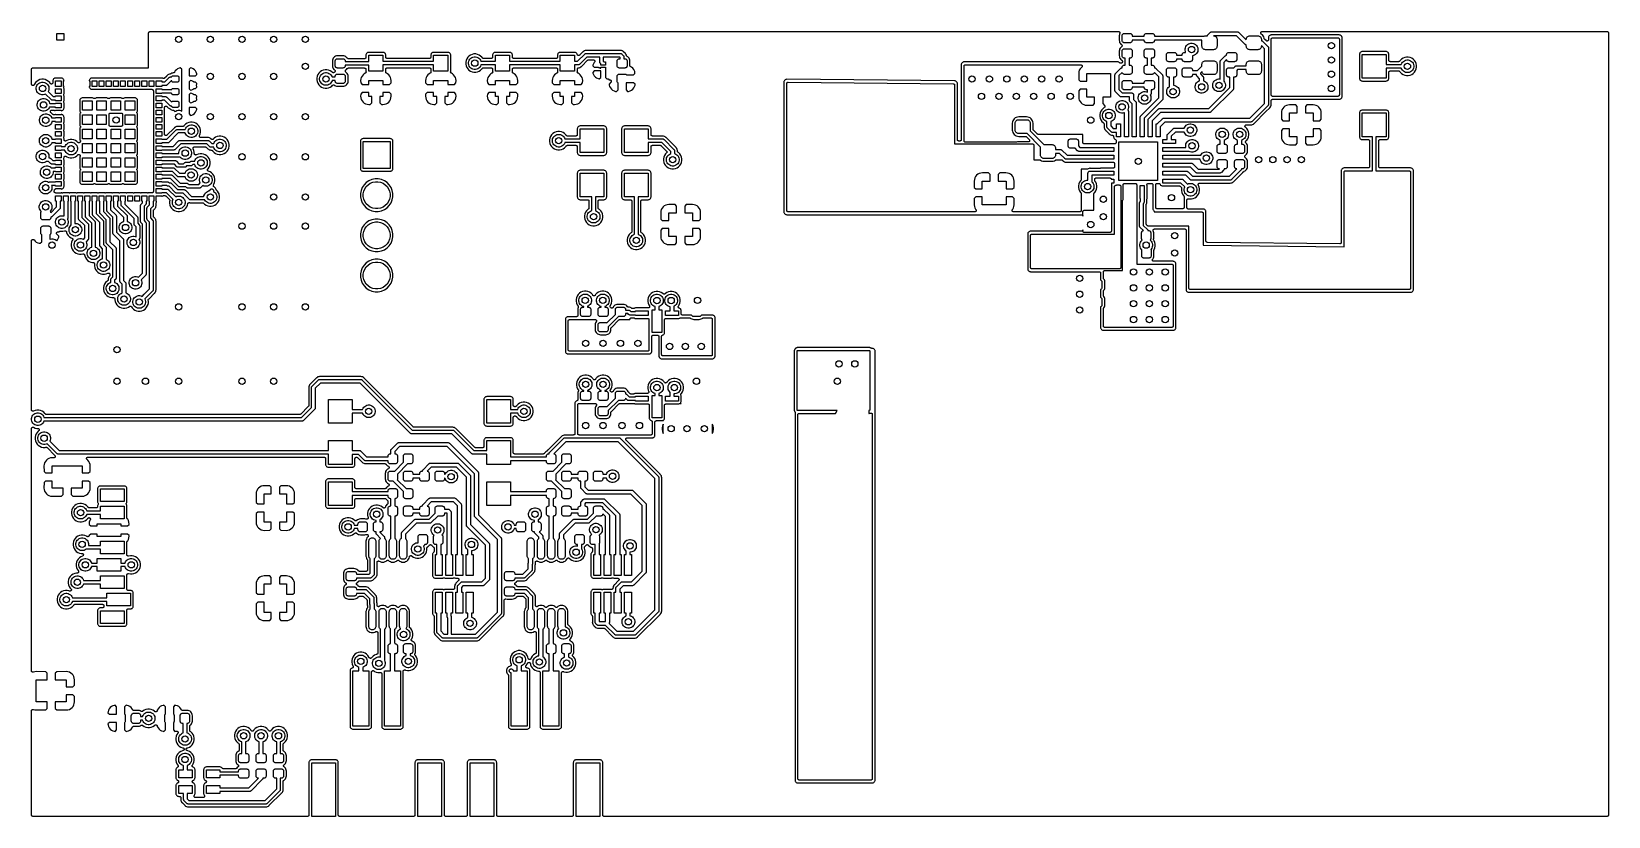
# Model space of a CAD drawing. Extents: x 1.98 to 5.9, y -3.93 to -1.98.
import ezdxf

# ---------------------------------------------------------------- set-up
doc = ezdxf.new("R2010")
doc.units = 0
doc.header["$MEASUREMENT"] = 0
doc.layers.add('BLACK', color=7, linetype='CONTINUOUS')

msp = doc.modelspace()

# ---------------------------------------------------------------- linework, layer by layer
at = {"layer": 'BLACK', "linetype": 'CONTINUOUS'}
for p, q in [((2.03976, -1.99823), (2.03976, -1.9813)), ((2.03976, -1.9813), (2.05669, -1.9813)), ((2.05669, -1.99823), (2.03976, -1.99823)), ((2.05669, -1.9813), (2.05669, -1.99823)), ((2.26772, -1.97994), (2.26775, -1.97961)), ((2.26772, -1.97996), (2.26772, -1.97994)), ((2.26772, -1.97999), (2.26772, -1.97996)), ((2.26772, -1.97996), (2.26772, -1.97996)), ((2.26772, -1.97996), (2.26772, -1.97996)), ((2.26772, -2.06676), (2.26772, -1.97999)), ((2.26775, -1.97961), (2.26779, -1.97928)), ((2.26779, -1.97926), (2.26789, -1.97895)), ((2.26779, -1.97927), (2.26779, -1.97926)), ((2.26779, -1.97928), (2.26779, -1.97927)), ((2.26789, -1.97895), (2.26799, -1.97863)), ((2.26799, -1.97863), (2.268, -1.97862)), ((2.268, -1.97861), (2.26816, -1.97832)), ((2.268, -1.97862), (2.268, -1.97861)), ((2.26816, -1.97832), (2.26831, -1.97803)), ((2.26831, -1.97803), (2.26832, -1.97802)), ((2.26832, -1.97802), (2.26833, -1.97801)), ((2.26833, -1.97801), (2.26854, -1.97776)), ((2.26854, -1.97776), (2.26875, -1.9775)), ((2.26875, -1.9775), (2.26876, -1.9775)), ((2.26876, -1.9775), (2.26877, -1.97749)), ((2.26877, -1.97749), (2.26902, -1.97728)), ((2.26902, -1.97728), (2.26928, -1.97707)), ((2.26928, -1.97707), (2.26929, -1.97707)), ((2.26929, -1.97707), (2.2693, -1.97706)), ((2.2693, -1.97706), (2.26959, -1.97691)), ((2.26959, -1.97691), (2.26988, -1.97675)), ((2.26988, -1.97675), (2.26989, -1.97675)), ((2.26989, -1.97675), (2.26991, -1.97674)), ((2.26991, -1.97674), (2.27022, -1.97665)), ((2.27022, -1.97665), (2.27054, -1.97655)), ((2.27054, -1.97655), (2.27055, -1.97655)), ((2.27055, -1.97655), (2.27056, -1.97655)), ((2.27056, -1.97655), (2.27089, -1.97652)), ((2.27089, -1.97652), (2.27122, -1.97649)), ((2.27122, -1.97649), (4.67924, -1.97649)), ((4.67924, -1.97649), (4.67929, -1.97649)), ((4.67929, -1.97649), (4.67945, -1.97651)), ((4.67945, -1.97651), (4.67961, -1.97651)), ((4.67961, -1.97651), (4.67979, -1.97654)), ((4.67979, -1.97654), (4.67996, -1.97656)), ((4.67996, -1.97656), (4.68012, -1.97661)), ((4.68012, -1.97661), (4.68028, -1.97665)), ((4.68028, -1.97665), (4.68044, -1.97672)), ((4.68044, -1.97672), (4.68062, -1.97677)), ((4.68062, -1.97677), (4.68076, -1.97685)), ((4.68076, -1.97685), (4.68091, -1.97691)), ((4.68091, -1.97691), (4.68106, -1.97701)), ((4.68106, -1.97701), (4.68121, -1.9771)), ((4.6814, -1.9844), (4.68114, -1.98708)), ((4.68114, -1.98708), (4.68114, -1.99835)), ((4.68114, -1.99835), (4.6814, -2.00103)), ((4.68121, -1.9771), (4.68134, -1.97721)), ((4.68134, -1.97721), (4.68147, -1.9773)), ((4.68213, -1.982), (4.6814, -1.9844)), ((4.68147, -1.9773), (4.6816, -1.97742)), ((4.6816, -1.97742), (4.68174, -1.97754)), ((4.68174, -1.97754), (4.68184, -1.97767)), ((4.68184, -1.97767), (4.68195, -1.97778)), ((4.68195, -1.97778), (4.68205, -1.97793)), ((4.68205, -1.97793), (4.68217, -1.97807)), ((4.68232, -1.98164), (4.68213, -1.982)), ((4.68217, -1.97807), (4.68224, -1.97822)), ((4.68224, -1.97822), (4.68233, -1.97835)), ((4.68239, -1.98149), (4.68232, -1.98164)), ((4.68233, -1.97835), (4.6824, -1.97852)), ((4.68246, -1.98134), (4.68239, -1.98149)), ((4.6824, -1.97852), (4.68248, -1.97868)), ((4.68252, -1.98117), (4.68246, -1.98134)), ((4.68248, -1.97868), (4.68253, -1.97883)), ((4.68259, -1.98101), (4.68252, -1.98117)), ((4.68253, -1.97883), (4.68259, -1.97898)), ((4.68259, -1.97898), (4.68262, -1.97916)), ((4.68262, -1.98085), (4.68259, -1.98101)), ((4.68262, -1.97916), (4.68267, -1.97933)), ((4.68267, -1.98069), (4.68262, -1.98085)), ((4.68267, -1.97933), (4.68269, -1.97949)), ((4.68268, -1.98051), (4.68267, -1.98069)), ((4.68272, -1.98034), (4.68268, -1.98051)), ((4.68269, -1.97949), (4.68272, -1.97965)), ((4.68272, -1.97965), (4.68272, -1.97983)), ((4.68272, -1.97983), (4.68274, -1.98001)), ((4.68274, -1.98001), (4.68272, -1.98017)), ((4.68272, -1.98017), (4.68272, -1.98034)), ((4.68819, -1.98691), (4.6883, -1.98578)), ((4.68819, -1.99852), (4.68819, -1.98691)), ((4.6883, -1.99966), (4.68819, -1.99852)), ((4.6883, -1.98578), (4.68863, -1.98469)), ((4.68863, -2.00075), (4.6883, -1.99966)), ((4.68863, -1.98469), (4.68917, -1.98368)), ((4.68917, -1.98368), (4.68989, -1.9828)), ((4.68989, -1.9828), (4.69077, -1.98208)), ((4.69077, -1.98208), (4.69177, -1.98154)), ((4.69177, -1.98154), (4.69286, -1.98121)), ((4.69286, -1.98121), (4.694, -1.9811)), ((4.694, -1.9811), (4.70758, -1.9811)), ((4.70758, -1.9811), (4.70871, -1.98121)), ((4.70871, -1.98121), (4.7098, -1.98154)), ((4.7098, -1.98154), (4.7108, -1.98208)), ((4.7108, -1.98208), (4.71168, -1.9828)), ((4.71168, -1.9828), (4.71241, -1.98368)), ((4.71241, -1.98368), (4.71294, -1.98469)), ((4.71294, -1.98469), (4.71327, -1.98578)), ((4.71327, -1.99966), (4.71294, -2.00075)), ((4.71327, -1.98578), (4.71339, -1.98691)), ((4.71339, -1.99852), (4.71327, -1.99966)), ((4.71339, -1.98691), (4.71339, -1.9878)), ((4.71339, -1.9878), (4.74331, -1.9878)), ((4.74331, -1.99764), (4.71339, -1.99764)), ((4.71339, -1.99764), (4.71339, -1.99852)), ((4.74331, -1.98691), (4.74342, -1.98578)), ((4.74331, -1.9878), (4.74331, -1.98691)), ((4.74331, -1.99852), (4.74331, -1.99764)), ((4.74342, -1.99966), (4.74331, -1.99852)), ((4.74342, -1.98578), (4.74375, -1.98469)), ((4.74375, -2.00075), (4.74342, -1.99966)), ((4.74375, -1.98469), (4.74429, -1.98368)), ((4.74429, -1.98368), (4.74501, -1.9828)), ((4.74501, -1.9828), (4.74589, -1.98208)), ((4.74589, -1.98208), (4.74689, -1.98154)), ((4.74689, -1.98154), (4.74798, -1.98121)), ((4.74798, -1.98121), (4.74911, -1.9811)), ((4.74911, -1.9811), (4.7627, -1.9811)), ((4.7627, -1.9811), (4.76383, -1.98121)), ((4.76383, -1.98121), (4.76492, -1.98154)), ((4.76492, -1.98154), (4.76592, -1.98208)), ((4.76592, -1.98208), (4.7668, -1.9828)), ((4.7668, -1.9828), (4.76753, -1.98368)), ((4.76753, -1.98368), (4.76806, -1.98469)), ((4.76806, -1.98469), (4.76839, -1.98578)), ((4.76839, -1.99966), (4.76806, -2.00075)), ((4.76839, -1.98578), (4.7685, -1.98691)), ((4.7685, -1.99852), (4.76839, -1.99966)), ((4.7685, -1.98691), (4.7685, -1.9878)), ((4.7685, -1.9878), (4.89234, -1.9878)), ((4.88681, -1.99764), (4.7685, -1.99764)), ((4.7685, -1.99764), (4.7685, -1.99852)), ((4.88681, -2.01304), (4.88681, -1.99764)), ((4.89234, -1.9878), (4.89374, -1.98737)), ((4.89374, -1.98737), (4.89542, -1.9872)), ((4.89542, -1.9872), (4.90057, -1.9872)), ((4.90057, -1.9872), (4.90066, -1.98624)), ((4.90057, -1.9872), (4.90057, -1.9872)), ((4.90066, -1.98624), (4.90094, -1.98531)), ((4.90094, -1.98531), (4.9014, -1.98446)), ((4.9014, -1.98446), (4.9015, -1.98434)), ((4.9015, -1.98434), (4.90202, -1.98371)), ((4.90202, -1.98371), (4.9022, -1.98355)), ((4.9022, -1.98355), (4.90678, -1.97897)), ((4.90678, -1.97897), (4.90694, -1.97879)), ((4.90694, -1.97879), (4.90721, -1.97856)), ((4.90721, -1.97856), (4.90769, -1.97817)), ((4.90769, -1.97817), (4.90854, -1.97772)), ((4.90854, -1.97772), (4.90947, -1.97743)), ((4.90947, -1.97743), (4.91019, -1.97736)), ((4.91019, -1.97736), (4.91043, -1.97734)), ((4.91019, -1.97736), (4.91019, -1.97736)), ((4.91043, -1.97734), (4.91067, -1.97736)), ((4.91067, -1.97736), (4.97466, -1.97736)), ((4.97286, -1.98721), (4.9156, -1.98721)), ((4.9156, -1.98721), (4.91728, -1.98737)), ((4.91728, -1.98737), (4.9189, -1.98786)), ((4.9189, -1.98786), (4.92039, -1.98866)), ((4.92039, -1.98866), (4.92169, -1.98973)), ((4.92169, -1.98973), (4.92276, -1.99103)), ((4.92276, -1.99103), (4.92356, -1.99252)), ((4.92356, -1.99252), (4.92405, -1.99414)), ((4.92405, -1.99414), (4.92421, -1.99582)), ((4.92421, -1.99582), (4.92421, -2.01304)), ((4.9934, -2.00774), (4.97286, -1.98721)), ((4.97466, -1.97736), (4.9749, -1.97734)), ((4.9749, -1.97734), (4.97514, -1.97736)), ((4.97514, -1.97736), (4.97514, -1.97736)), ((4.97514, -1.97736), (4.97587, -1.97743)), ((4.97587, -1.97743), (4.97679, -1.97772)), ((4.97679, -1.97772), (4.97765, -1.97817)), ((4.97765, -1.97817), (4.9784, -1.97879)), ((4.9784, -1.97879), (4.97855, -1.97897)), ((4.97855, -1.97897), (4.99705, -1.99747)), ((4.99705, -1.99582), (4.99721, -1.99414)), ((4.99705, -1.99747), (4.99705, -1.99582)), ((4.99721, -1.99414), (4.9977, -1.99252)), ((4.9977, -1.99252), (4.9985, -1.99103)), ((4.9985, -1.99103), (4.99957, -1.98973)), ((4.99957, -1.98973), (5.00087, -1.98866)), ((5.00087, -1.98866), (5.00236, -1.98786)), ((5.00236, -1.98786), (5.00398, -1.98737)), ((5.00398, -1.98737), (5.00566, -1.9872)), ((5.00566, -1.9872), (5.02584, -1.9872)), ((5.02584, -1.9872), (5.02752, -1.98737)), ((5.02752, -1.98737), (5.02913, -1.98786)), ((5.02913, -1.98786), (5.03062, -1.98866)), ((5.03062, -1.98866), (5.03193, -1.98973)), ((5.03193, -1.98973), (5.033, -1.99103)), ((5.033, -1.99103), (5.03379, -1.99252)), ((5.03311, -1.97996), (5.03313, -1.97979)), ((5.03313, -1.98013), (5.03311, -1.97996)), ((5.03312, -1.98029), (5.03313, -1.98013)), ((5.03316, -1.98047), (5.03312, -1.98029)), ((5.03313, -1.97961), (5.03316, -1.97945)), ((5.03313, -1.97979), (5.03313, -1.97961)), ((5.03316, -1.97945), (5.03318, -1.97928)), ((5.03317, -1.98064), (5.03316, -1.98047)), ((5.03322, -1.9808), (5.03317, -1.98064)), ((5.03318, -1.97928), (5.03323, -1.97912)), ((5.03325, -1.98097), (5.03322, -1.9808)), ((5.03323, -1.97912), (5.03327, -1.97894)), ((5.03332, -1.98113), (5.03325, -1.98097)), ((5.03327, -1.97894), (5.03334, -1.97879)), ((5.03337, -1.9813), (5.03332, -1.98113)), ((5.03334, -1.97879), (5.03338, -1.97863)), ((5.03344, -1.98145), (5.03337, -1.9813)), ((5.03338, -1.97863), (5.03347, -1.97848)), ((5.0335, -1.9816), (5.03344, -1.98145)), ((5.03347, -1.97848), (5.03354, -1.97831)), ((5.0336, -1.98175), (5.0335, -1.9816)), ((5.03354, -1.97831), (5.03363, -1.97818)), ((5.03368, -1.9819), (5.0336, -1.98175)), ((5.03363, -1.97818), (5.03371, -1.97803)), ((5.03379, -1.98203), (5.03368, -1.9819)), ((5.03371, -1.97803), (5.03382, -1.9779)), ((5.03388, -1.98217), (5.03379, -1.98203)), ((5.03379, -1.99252), (5.03428, -1.99414)), ((5.03382, -1.9779), (5.03392, -1.97775)), ((5.034, -1.9823), (5.03388, -1.98217)), ((5.03392, -1.97775), (5.03404, -1.97763)), ((5.03411, -1.98244), (5.034, -1.9823)), ((5.03404, -1.97763), (5.03414, -1.9775)), ((5.03424, -1.98254), (5.03411, -1.98244)), ((5.03414, -1.9775), (5.03428, -1.97739)), ((5.03435, -1.98266), (5.03424, -1.98254)), ((5.03428, -1.97739), (5.03441, -1.97727)), ((5.03428, -1.99414), (5.03445, -1.99582)), ((5.03439, -1.98269), (5.03435, -1.98266)), ((5.0369, -1.98475), (5.03439, -1.98269)), ((5.03441, -1.97727), (5.03454, -1.97718)), ((5.03445, -1.99582), (5.03445, -1.99948)), ((5.03445, -1.99948), (5.03469, -1.99951)), ((5.03454, -1.97718), (5.03467, -1.97707)), ((5.03467, -1.97707), (5.03483, -1.97699)), ((5.03469, -1.99951), (5.03469, -1.99951)), ((5.03469, -1.99951), (5.03541, -1.99958)), ((5.03483, -1.97699), (5.03498, -1.97689)), ((5.03498, -1.97689), (5.03513, -1.97683)), ((5.03513, -1.97683), (5.03528, -1.97675)), ((5.03528, -1.97675), (5.03545, -1.9767)), ((5.03541, -1.99958), (5.03634, -1.99986)), ((5.03545, -1.9767), (5.03561, -1.97663)), ((5.03561, -1.97663), (5.03577, -1.9766)), ((5.03577, -1.9766), (5.03593, -1.97655)), ((5.03593, -1.97655), (5.03611, -1.97654)), ((5.03611, -1.97654), (5.03628, -1.9765)), ((5.03628, -1.9765), (5.03645, -1.9765)), ((5.03645, -1.9765), (5.03661, -1.97649)), ((5.03661, -1.97649), (5.89403, -1.97649)), ((5.03885, -1.98712), (5.0369, -1.98475)), ((5.04029, -1.98983), (5.03885, -1.98712)), ((5.04118, -1.99276), (5.04029, -1.98983)), ((5.04123, -1.99325), (5.04118, -1.99276)), ((5.04129, -1.99356), (5.04123, -1.99325)), ((5.04135, -1.99388), (5.04129, -1.99356)), ((5.04136, -1.9939), (5.04135, -1.99388)), ((5.04136, -1.99392), (5.04136, -1.9939)), ((5.04149, -1.99421), (5.04136, -1.99392)), ((5.04161, -1.99451), (5.04149, -1.99421)), ((5.04162, -1.99453), (5.04161, -1.99451)), ((5.04162, -1.99455), (5.04162, -1.99453)), ((5.0418, -1.99482), (5.04162, -1.99455)), ((5.04198, -1.99509), (5.0418, -1.99482)), ((5.04199, -1.9951), (5.04198, -1.99509)), ((5.042, -1.99512), (5.04199, -1.9951)), ((5.04223, -1.99535), (5.042, -1.99512)), ((5.04245, -1.99558), (5.04223, -1.99535)), ((5.04248, -1.9956), (5.04245, -1.99558)), ((5.04249, -1.99561), (5.04248, -1.9956)), ((5.04248, -1.9956), (5.04248, -1.9956)), ((5.04248, -1.9956), (5.04248, -1.9956)), ((5.04292, -1.99596), (5.04249, -1.99561)), ((5.04318, -1.99628), (5.04292, -1.99596)), ((5.04329, -1.99639), (5.04318, -1.99628)), ((5.04338, -1.9965), (5.04329, -1.99639)), ((5.04341, -1.99654), (5.04338, -1.9965)), ((5.04608, -1.9992), (5.04341, -1.99654)), ((5.04634, -1.99941), (5.04608, -1.9992)), ((5.0466, -1.99963), (5.04634, -1.99941)), ((5.04661, -1.99963), (5.0466, -1.99963)), ((5.0466, -1.99963), (5.0466, -1.99963)), ((5.0469, -1.99979), (5.04661, -1.99963)), ((5.05047, -1.99966), (5.05018, -1.99981)), ((5.05048, -1.99965), (5.05047, -1.99966)), ((5.05075, -1.99943), (5.05048, -1.99965)), ((5.05048, -1.99965), (5.05048, -1.99965)), ((5.051, -1.99923), (5.05075, -1.99943)), ((5.05101, -1.99922), (5.051, -1.99923)), ((5.05122, -1.99896), (5.05101, -1.99922)), ((5.05101, -1.99922), (5.05101, -1.99922)), ((5.05144, -1.9987), (5.05122, -1.99896)), ((5.05145, -1.9987), (5.05144, -1.9987)), ((5.05161, -1.9984), (5.05145, -1.99869)), ((5.05145, -1.99869), (5.05145, -1.9987)), ((5.05177, -1.99811), (5.05161, -1.9984)), ((5.05178, -1.99809), (5.05177, -1.9981)), ((5.05177, -1.9981), (5.05177, -1.99811)), ((5.05188, -1.99777), (5.05178, -1.99809)), ((5.05198, -1.99745), (5.05188, -1.99777)), ((5.05202, -1.99711), (5.05198, -1.99744)), ((5.05198, -1.99744), (5.05198, -1.99745)), ((5.05198, -1.99745), (5.05198, -1.99745)), ((5.05205, -1.99678), (5.05202, -1.99711)), ((5.05206, -1.99673), (5.05205, -1.99676)), ((5.05205, -1.99676), (5.05205, -1.99676)), ((5.05205, -1.99676), (5.05205, -1.99676)), ((5.05205, -1.99676), (5.05205, -1.99678)), ((5.05221, -1.99076), (5.05206, -1.9923)), ((5.05206, -1.9923), (5.05206, -1.99673)), ((5.0526, -1.98945), (5.05221, -1.99076)), ((5.05325, -1.98825), (5.0526, -1.98945)), ((5.05412, -1.98719), (5.05325, -1.98825)), ((5.05518, -1.98632), (5.05412, -1.98719)), ((5.05638, -1.98567), (5.05518, -1.98632)), ((5.05769, -1.98528), (5.05638, -1.98567)), ((5.05923, -1.98513), (5.05769, -1.98528)), ((5.05906, -1.99558), (5.05909, -1.99525)), ((5.05906, -1.9956), (5.05906, -1.99558)), ((5.05906, -1.99563), (5.05906, -1.9956)), ((5.05906, -1.9956), (5.05906, -1.9956)), ((5.05906, -1.9956), (5.05906, -1.9956)), ((5.05906, -2.01535), (5.05906, -1.99563)), ((5.05909, -1.99525), (5.05913, -1.99492)), ((5.05913, -1.9949), (5.05923, -1.99459)), ((5.05913, -1.99491), (5.05913, -1.9949)), ((5.05913, -1.99492), (5.05913, -1.99491)), ((5.22817, -1.98513), (5.05923, -1.98513)), ((5.05923, -1.99459), (5.05933, -1.99427)), ((5.05933, -1.99426), (5.05934, -1.99425)), ((5.05933, -1.99427), (5.05933, -1.99426)), ((5.05934, -1.99425), (5.0595, -1.99396)), ((5.0595, -1.99396), (5.05965, -1.99367)), ((5.05965, -1.99367), (5.05966, -1.99366)), ((5.05966, -1.99366), (5.05967, -1.99365)), ((5.05967, -1.99365), (5.05988, -1.99339)), ((5.05988, -1.99339), (5.06009, -1.99314)), ((5.06009, -1.99314), (5.0601, -1.99313)), ((5.0601, -1.99313), (5.06011, -1.99313)), ((5.06011, -1.99313), (5.06036, -1.99292)), ((5.06036, -1.99292), (5.06062, -1.99271)), ((5.06062, -1.99271), (5.06063, -1.9927)), ((5.06063, -1.9927), (5.06064, -1.9927)), ((5.06064, -1.9927), (5.06093, -1.99255)), ((5.06093, -1.99255), (5.06122, -1.99239)), ((5.06122, -1.99239), (5.06123, -1.99239)), ((5.06123, -1.99239), (5.06124, -1.99238)), ((5.06124, -1.99238), (5.06156, -1.99229)), ((5.06156, -1.99229), (5.06188, -1.99219)), ((5.06188, -1.99219), (5.06189, -1.99219)), ((5.06189, -1.99219), (5.0619, -1.99219)), ((5.0619, -1.99219), (5.06223, -1.99216)), ((5.06223, -1.99216), (5.06256, -1.99213)), ((5.06256, -1.99213), (5.22485, -1.99213)), ((5.22485, -1.99213), (5.22487, -1.99213)), ((5.22487, -1.99213), (5.22487, -1.99213)), ((5.22487, -1.99213), (5.22487, -1.99213)), ((5.22487, -1.99213), (5.2249, -1.99213)), ((5.2249, -1.99213), (5.22522, -1.99216)), ((5.22522, -1.99216), (5.22555, -1.9922)), ((5.22555, -1.9922), (5.22556, -1.9922)), ((5.22556, -1.9922), (5.22557, -1.9922)), ((5.22557, -1.9922), (5.22589, -1.9923)), ((5.22589, -1.9923), (5.2262, -1.9924)), ((5.2262, -1.9924), (5.22621, -1.99241)), ((5.22621, -1.99241), (5.22623, -1.99241)), ((5.22623, -1.99241), (5.22652, -1.99257)), ((5.22652, -1.99257), (5.2268, -1.99272)), ((5.2268, -1.99272), (5.22681, -1.99273)), ((5.22681, -1.99273), (5.22682, -1.99274)), ((5.22682, -1.99274), (5.22708, -1.99295)), ((5.22708, -1.99295), (5.22733, -1.99316)), ((5.22733, -1.99316), (5.22734, -1.99317)), ((5.22734, -1.99317), (5.22735, -1.99318)), ((5.22735, -1.99318), (5.22755, -1.99343)), ((5.22755, -1.99343), (5.22776, -1.99369)), ((5.22776, -1.99369), (5.22777, -1.9937)), ((5.22777, -1.9937), (5.22778, -1.99371)), ((5.22778, -1.99371), (5.22793, -1.994)), ((5.22793, -1.994), (5.22808, -1.99429)), ((5.22808, -1.99429), (5.22809, -1.9943)), ((5.22809, -1.9943), (5.22809, -1.99431)), ((5.22809, -1.99431), (5.22818, -1.99463)), ((5.22971, -1.98528), (5.22817, -1.98513)), ((5.22818, -1.99463), (5.22828, -1.99495)), ((5.22828, -1.99495), (5.22828, -1.99496)), ((5.22828, -1.99496), (5.22828, -1.99497)), ((5.22828, -1.99497), (5.22831, -1.9953)), ((5.22831, -1.9953), (5.22835, -1.99563)), ((5.22835, -1.99563), (5.22835, -2.1343)), ((5.23102, -1.98567), (5.22971, -1.98528)), ((5.23223, -1.98632), (5.23102, -1.98567)), ((5.23328, -1.98719), (5.23223, -1.98632)), ((5.23415, -1.98825), (5.23328, -1.98719)), ((5.2348, -1.98945), (5.23415, -1.98825)), ((5.2352, -1.99076), (5.2348, -1.98945)), ((5.23535, -1.9923), (5.2352, -1.99076)), ((5.23535, -2.13762), (5.23535, -1.9923)), ((5.89403, -1.97649), (5.89405, -1.97649)), ((5.89405, -1.97649), (5.89405, -1.97649)), ((5.89405, -1.97649), (5.89405, -1.97649)), ((5.89405, -1.97649), (5.89408, -1.97649)), ((5.89408, -1.97649), (5.8944, -1.97653)), ((5.8944, -1.97653), (5.89473, -1.97656)), ((5.89473, -1.97656), (5.89474, -1.97656)), ((5.89474, -1.97656), (5.89476, -1.97656)), ((5.89476, -1.97656), (5.89507, -1.97666)), ((5.89507, -1.97666), (5.89538, -1.97676)), ((5.89538, -1.97676), (5.89539, -1.97677)), ((5.89539, -1.97677), (5.89541, -1.97677)), ((5.89541, -1.97677), (5.8957, -1.97693)), ((5.8957, -1.97693), (5.89598, -1.97709)), ((5.89598, -1.97709), (5.89599, -1.97709)), ((5.89599, -1.97709), (5.896, -1.9771)), ((5.896, -1.9771), (5.89626, -1.97731)), ((5.89626, -1.97731), (5.89651, -1.97752)), ((5.89651, -1.97752), (5.89652, -1.97753)), ((5.89652, -1.97753), (5.89653, -1.97754)), ((5.89653, -1.97754), (5.89673, -1.97779)), ((5.89673, -1.97779), (5.89694, -1.97805)), ((5.89694, -1.97805), (5.89695, -1.97806)), ((5.89695, -1.97806), (5.89696, -1.97807)), ((5.89696, -1.97807), (5.89711, -1.97836)), ((5.89711, -1.97836), (5.89726, -1.97865)), ((5.89726, -1.97865), (5.89727, -1.97867)), ((5.89727, -1.97867), (5.89727, -1.97868)), ((5.89727, -1.97868), (5.89737, -1.97899)), ((5.89737, -1.97899), (5.89746, -1.97931)), ((5.89746, -1.97931), (5.89746, -1.97932)), ((5.89746, -1.97932), (5.89747, -1.97933)), ((5.89747, -1.97933), (5.8975, -1.97966)), ((5.8975, -1.97966), (5.89753, -1.97999)), ((5.89753, -1.97999), (5.89753, -3.92552)), ((2.73239, -2.03804), (2.73017, -2.03922)), ((2.7348, -2.03731), (2.73239, -2.03804)), ((2.73748, -2.03704), (2.7348, -2.03731)), ((2.75071, -2.03704), (2.73748, -2.03704)), ((2.75339, -2.03731), (2.75071, -2.03704)), ((2.7558, -2.03804), (2.75339, -2.03731)), ((2.75802, -2.03922), (2.7558, -2.03804)), ((2.80806, -2.03406), (2.80791, -2.0356)), ((2.80791, -2.0356), (2.80791, -2.04071)), ((2.80846, -2.03274), (2.80806, -2.03406)), ((2.80911, -2.03153), (2.80846, -2.03274)), ((2.80999, -2.03046), (2.80911, -2.03153)), ((2.81105, -2.02958), (2.80999, -2.03046)), ((2.81227, -2.02893), (2.81105, -2.02958)), ((2.81359, -2.02853), (2.81227, -2.02893)), ((2.81513, -2.02838), (2.81359, -2.02853)), ((2.81496, -2.05121), (2.81496, -2.03543)), ((2.81496, -2.03543), (2.85039, -2.03543)), ((2.85022, -2.02838), (2.81513, -2.02838)), ((2.85177, -2.02853), (2.85022, -2.02838)), ((2.85039, -2.03543), (2.85039, -2.05062)), ((2.85309, -2.02893), (2.85177, -2.02853)), ((2.8543, -2.02958), (2.85309, -2.02893)), ((2.85537, -2.03046), (2.8543, -2.02958)), ((2.85624, -2.03153), (2.85537, -2.03046)), ((2.85689, -2.03274), (2.85624, -2.03153)), ((2.85729, -2.03406), (2.85689, -2.03274)), ((2.85744, -2.0356), (2.85729, -2.03406)), ((2.85744, -2.04012), (2.85744, -2.0356)), ((2.96948, -2.03406), (2.96933, -2.0356)), ((2.96933, -2.0356), (2.96933, -2.04012)), ((2.96988, -2.03274), (2.96948, -2.03406)), ((2.97053, -2.03153), (2.96988, -2.03274)), ((2.9714, -2.03046), (2.97053, -2.03153)), ((2.97247, -2.02958), (2.9714, -2.03046)), ((2.97369, -2.02893), (2.97247, -2.02958)), ((2.97501, -2.02853), (2.97369, -2.02893)), ((2.97655, -2.02838), (2.97501, -2.02853)), ((2.97638, -2.05062), (2.97638, -2.03543)), ((2.97638, -2.03543), (3.01181, -2.03543)), ((3.01164, -2.02838), (2.97655, -2.02838)), ((3.01318, -2.02853), (3.01164, -2.02838)), ((3.01181, -2.03543), (3.01181, -2.0748)), ((3.0145, -2.02893), (3.01318, -2.02853)), ((3.01572, -2.02958), (3.0145, -2.02893)), ((3.01678, -2.03046), (3.01572, -2.02958)), ((3.01766, -2.03153), (3.01678, -2.03046)), ((3.01831, -2.03274), (3.01766, -2.03153)), ((3.01871, -2.03406), (3.01831, -2.03274)), ((3.01886, -2.0356), (3.01871, -2.03406)), ((3.01886, -2.07463), (3.01886, -2.0356)), ((3.06424, -2.03745), (3.06107, -2.04062)), ((3.06796, -2.03496), (3.06424, -2.03745)), ((3.0721, -2.03324), (3.06796, -2.03496)), ((3.0765, -2.03237), (3.0721, -2.03324)), ((3.08098, -2.03237), (3.0765, -2.03237)), ((3.08538, -2.03324), (3.08098, -2.03237)), ((3.08952, -2.03496), (3.08538, -2.03324)), ((3.09324, -2.03745), (3.08952, -2.03496)), ((3.09641, -2.04062), (3.09324, -2.03745)), ((3.12302, -2.03406), (3.12287, -2.0356)), ((3.12287, -2.0356), (3.12287, -2.04012)), ((3.12342, -2.03274), (3.12302, -2.03406)), ((3.12407, -2.03153), (3.12342, -2.03274)), ((3.12495, -2.03046), (3.12407, -2.03153)), ((3.12601, -2.02958), (3.12495, -2.03046)), ((3.12723, -2.02893), (3.12601, -2.02958)), ((3.12855, -2.02853), (3.12723, -2.02893)), ((3.13009, -2.02838), (3.12855, -2.02853)), ((3.12992, -2.05062), (3.12992, -2.03543)), ((3.12992, -2.03543), (3.16535, -2.03543)), ((3.16518, -2.02838), (3.13009, -2.02838)), ((3.16673, -2.02853), (3.16518, -2.02838)), ((3.16535, -2.03543), (3.16535, -2.05062)), ((3.16805, -2.02893), (3.16673, -2.02853)), ((3.16926, -2.02958), (3.16805, -2.02893)), ((3.17033, -2.03046), (3.16926, -2.02958)), ((3.1712, -2.03153), (3.17033, -2.03046)), ((3.17185, -2.03274), (3.1712, -2.03153)), ((3.17225, -2.03406), (3.17185, -2.03274)), ((3.17241, -2.0356), (3.17225, -2.03406)), ((3.17241, -2.04012), (3.17241, -2.0356)), ((3.28444, -2.03406), (3.28429, -2.0356)), ((3.28429, -2.0356), (3.28429, -2.04012)), ((3.28484, -2.03274), (3.28444, -2.03406)), ((3.28549, -2.03153), (3.28484, -2.03274)), ((3.28636, -2.03046), (3.28549, -2.03153)), ((3.28743, -2.02958), (3.28636, -2.03046)), ((3.28865, -2.02893), (3.28743, -2.02958)), ((3.28997, -2.02853), (3.28865, -2.02893)), ((3.29151, -2.02838), (3.28997, -2.02853)), ((3.29134, -2.05062), (3.29134, -2.03543)), ((3.29134, -2.03543), (3.32677, -2.03543)), ((3.3266, -2.02838), (3.29151, -2.02838)), ((3.32814, -2.02853), (3.3266, -2.02838)), ((3.32677, -2.03543), (3.32677, -2.05062)), ((3.32946, -2.02893), (3.32814, -2.02853)), ((3.33068, -2.02958), (3.32946, -2.02893)), ((3.33175, -2.03046), (3.33068, -2.02958)), ((3.33262, -2.03153), (3.33175, -2.03046)), ((3.33327, -2.03274), (3.33262, -2.03153)), ((3.33358, -2.03376), (3.33327, -2.03274)), ((3.33364, -2.03391), (3.33358, -2.03376)), ((3.33369, -2.03407), (3.33364, -2.03391)), ((3.33377, -2.03423), (3.33369, -2.03407)), ((3.33384, -2.03439), (3.33377, -2.03423)), ((3.33393, -2.03453), (3.33384, -2.03439)), ((3.33391, -2.05062), (3.35212, -2.03241)), ((3.33401, -2.03467), (3.33393, -2.03453)), ((3.33412, -2.03481), (3.33401, -2.03467)), ((3.33422, -2.03496), (3.33412, -2.03481)), ((3.33433, -2.03508), (3.33422, -2.03496)), ((3.33444, -2.0352), (3.33433, -2.03508)), ((3.33458, -2.03532), (3.33444, -2.0352)), ((3.3347, -2.03545), (3.33458, -2.03532)), ((3.33484, -2.03554), (3.3347, -2.03545)), ((3.33496, -2.03564), (3.33484, -2.03554)), ((3.33512, -2.03573), (3.33496, -2.03564)), ((3.33527, -2.03583), (3.33512, -2.03573)), ((3.33542, -2.03589), (3.33527, -2.03583)), ((3.33556, -2.03597), (3.33542, -2.03589)), ((3.33573, -2.03602), (3.33556, -2.03597)), ((3.3359, -2.03609), (3.33573, -2.03602)), ((3.33606, -2.03612), (3.3359, -2.03609)), ((3.33621, -2.03617), (3.33606, -2.03612)), ((3.33639, -2.03619), (3.33621, -2.03617)), ((3.33657, -2.03623), (3.33639, -2.03619)), ((3.33673, -2.03623), (3.33657, -2.03623)), ((3.33689, -2.03625), (3.33673, -2.03623)), ((3.33707, -2.03623), (3.33689, -2.03625)), ((3.33725, -2.03623), (3.33707, -2.03623)), ((3.33741, -2.0362), (3.33725, -2.03623)), ((3.33757, -2.03619), (3.33741, -2.0362)), ((3.33775, -2.03614), (3.33757, -2.03619)), ((3.33792, -2.0361), (3.33775, -2.03614)), ((3.33807, -2.03604), (3.33792, -2.0361)), ((3.33823, -2.036), (3.33807, -2.03604)), ((3.33839, -2.03591), (3.33823, -2.036)), ((3.33855, -2.03585), (3.33839, -2.03591)), ((3.33869, -2.03576), (3.33855, -2.03585)), ((3.33884, -2.03568), (3.33869, -2.03576)), ((3.33898, -2.03557), (3.33884, -2.03568)), ((3.33913, -2.03547), (3.33898, -2.03557)), ((3.33924, -2.03536), (3.33913, -2.03547)), ((3.33937, -2.03526), (3.33924, -2.03536)), ((3.3394, -2.03522), (3.33937, -2.03526)), ((3.3468, -2.02782), (3.3394, -2.03522)), ((3.3469, -2.02771), (3.3468, -2.02782)), ((3.347, -2.02761), (3.3469, -2.02771)), ((3.34703, -2.02757), (3.347, -2.02761)), ((3.34729, -2.02726), (3.34703, -2.02757)), ((3.34815, -2.02655), (3.34729, -2.02726)), ((3.34904, -2.02582), (3.34815, -2.02655)), ((3.35103, -2.02476), (3.34904, -2.02582)), ((3.3532, -2.0241), (3.35103, -2.02476)), ((3.35212, -2.03241), (3.35226, -2.03224)), ((3.35226, -2.03224), (3.35243, -2.03209)), ((3.35243, -2.03209), (3.35294, -2.03167)), ((3.35243, -2.03209), (3.35243, -2.03209)), ((3.35294, -2.03167), (3.35373, -2.03126)), ((3.35506, -2.02392), (3.3532, -2.0241)), ((3.35373, -2.03126), (3.35457, -2.031)), ((3.35457, -2.031), (3.35459, -2.031)), ((3.35459, -2.031), (3.35524, -2.03093)), ((3.35546, -2.02388), (3.35506, -2.02392)), ((3.35506, -2.02392), (3.35506, -2.02392)), ((3.35524, -2.03093), (3.35546, -2.03091)), ((3.35524, -2.03093), (3.35524, -2.03093)), ((3.35585, -2.02392), (3.35546, -2.02388)), ((3.35546, -2.03091), (3.35568, -2.03093)), ((3.35568, -2.03093), (3.39348, -2.03093)), ((3.356, -2.02392), (3.35585, -2.02392)), ((3.35614, -2.02393), (3.356, -2.02392)), ((3.35619, -2.02393), (3.35614, -2.02393)), ((3.39296, -2.02393), (3.35619, -2.02393)), ((3.39311, -2.02392), (3.39296, -2.02393)), ((3.39326, -2.02392), (3.39311, -2.02392)), ((3.39331, -2.02392), (3.39326, -2.02392)), ((3.3937, -2.02388), (3.39331, -2.02392)), ((3.39348, -2.03093), (3.3937, -2.03091)), ((3.39409, -2.02392), (3.3937, -2.02388)), ((3.3937, -2.03091), (3.39392, -2.03093)), ((3.39392, -2.03093), (3.44072, -2.03093)), ((3.39424, -2.02392), (3.39409, -2.02392)), ((3.39439, -2.02393), (3.39424, -2.02392)), ((3.39444, -2.02393), (3.39439, -2.02393)), ((3.44021, -2.02393), (3.39444, -2.02393)), ((3.44036, -2.02392), (3.44021, -2.02393)), ((3.4405, -2.02392), (3.44036, -2.02392)), ((3.44055, -2.02392), (3.4405, -2.02392)), ((3.44094, -2.02388), (3.44055, -2.02392)), ((3.44072, -2.03093), (3.44094, -2.03091)), ((3.44134, -2.02392), (3.44094, -2.02388)), ((3.44094, -2.03091), (3.44117, -2.03093)), ((3.44117, -2.03093), (3.44117, -2.03093)), ((3.44117, -2.03093), (3.44183, -2.031)), ((3.4432, -2.0241), (3.44134, -2.02392)), ((3.44134, -2.02392), (3.44134, -2.02392)), ((3.44183, -2.031), (3.44268, -2.03126)), ((3.44268, -2.03126), (3.44346, -2.03167)), ((3.44537, -2.02476), (3.4432, -2.0241)), ((3.44346, -2.03167), (3.44414, -2.03224)), ((3.44414, -2.03224), (3.44428, -2.03241)), ((3.44428, -2.03241), (3.44791, -2.03603)), ((3.44736, -2.02582), (3.44537, -2.02476)), ((3.44912, -2.02726), (3.44736, -2.02582)), ((3.44791, -2.03603), (3.44808, -2.03617)), ((3.44808, -2.03617), (3.44864, -2.03686)), ((3.44864, -2.03686), (3.44906, -2.03764)), ((3.44906, -2.03764), (3.44922, -2.03816)), ((3.44937, -2.02757), (3.44912, -2.02726)), ((3.44922, -2.03816), (3.44932, -2.03849)), ((3.44932, -2.03849), (3.44932, -2.03853)), ((3.44932, -2.03853), (3.44938, -2.03915)), ((3.44947, -2.02767), (3.44937, -2.02757)), ((3.44956, -2.02779), (3.44947, -2.02767)), ((3.4496, -2.02782), (3.44956, -2.02779)), ((3.45249, -2.03072), (3.4496, -2.02782)), ((3.45261, -2.03081), (3.45249, -2.03072)), ((3.45271, -2.03092), (3.45261, -2.03081)), ((3.45275, -2.03095), (3.45271, -2.03092)), ((3.45305, -2.0312), (3.45275, -2.03095)), ((3.45449, -2.03295), (3.45305, -2.0312)), ((3.45556, -2.03495), (3.45449, -2.03295)), ((3.45606, -2.03659), (3.45556, -2.03495)), ((3.45618, -2.03689), (3.45606, -2.03659)), ((3.4563, -2.03719), (3.45618, -2.03689)), ((3.45631, -2.03721), (3.4563, -2.03719)), ((3.45632, -2.03722), (3.45631, -2.03721)), ((3.4565, -2.03749), (3.45632, -2.03722)), ((3.45667, -2.03776), (3.4565, -2.03749)), ((3.45669, -2.03778), (3.45667, -2.03776)), ((3.4567, -2.03779), (3.45669, -2.03778)), ((3.45693, -2.03802), (3.4567, -2.03779)), ((3.45715, -2.03825), (3.45693, -2.03802)), ((3.45717, -2.03826), (3.45715, -2.03825)), ((3.45718, -2.03828), (3.45717, -2.03826)), ((3.45745, -2.03846), (3.45718, -2.03828)), ((3.45771, -2.03864), (3.45745, -2.03846)), ((3.45774, -2.03866), (3.45771, -2.03864)), ((3.45775, -2.03866), (3.45774, -2.03866)), ((3.45776, -2.03866), (3.45775, -2.03866)), ((3.45775, -2.03866), (3.45775, -2.03866)), ((3.45881, -2.03922), (3.45776, -2.03866)), ((4.6814, -2.02259), (4.68114, -2.02527)), ((4.68114, -2.02527), (4.68114, -2.03654)), ((4.68114, -2.03654), (4.6814, -2.03922)), ((4.6814, -2.00103), (4.68213, -2.00344)), ((4.68213, -2.02018), (4.6814, -2.02259)), ((4.68213, -2.00344), (4.68332, -2.00566)), ((4.68332, -2.01796), (4.68213, -2.02018)), ((4.68332, -2.00566), (4.68492, -2.0076)), ((4.68492, -2.01602), (4.68332, -2.01796)), ((4.68492, -2.0076), (4.68675, -2.00911)), ((4.68675, -2.01452), (4.68492, -2.01602)), ((4.68675, -2.00911), (4.68677, -2.00912)), ((4.68698, -2.01428), (4.68675, -2.01452)), ((4.68677, -2.00912), (4.68677, -2.00912)), ((4.68677, -2.00912), (4.68677, -2.00912)), ((4.68677, -2.00912), (4.68678, -2.00914)), ((4.68678, -2.00914), (4.68701, -2.00937)), ((4.68722, -2.01405), (4.68698, -2.01428)), ((4.68701, -2.00937), (4.68725, -2.00961)), ((4.68723, -2.01403), (4.68722, -2.01404)), ((4.68722, -2.01404), (4.68722, -2.01405)), ((4.68742, -2.01375), (4.68723, -2.01403)), ((4.68725, -2.00961), (4.68725, -2.00962)), ((4.68725, -2.00962), (4.68726, -2.00963)), ((4.68726, -2.00963), (4.68744, -2.0099)), ((4.6876, -2.01349), (4.68742, -2.01375)), ((4.68744, -2.0099), (4.68762, -2.01018)), ((4.68761, -2.01347), (4.6876, -2.01348)), ((4.6876, -2.01348), (4.6876, -2.01349)), ((4.68774, -2.01316), (4.68761, -2.01347)), ((4.68762, -2.01018), (4.68763, -2.01019)), ((4.68763, -2.01019), (4.68763, -2.0102)), ((4.68763, -2.0102), (4.68776, -2.01051)), ((4.68787, -2.01286), (4.68774, -2.01316)), ((4.68776, -2.01051), (4.68788, -2.01081)), ((4.68794, -2.01251), (4.68787, -2.01284)), ((4.68787, -2.01284), (4.68787, -2.01285)), ((4.68787, -2.01285), (4.68787, -2.01286)), ((4.68788, -2.01081), (4.68788, -2.01082)), ((4.68788, -2.01082), (4.68789, -2.01083)), ((4.68789, -2.01083), (4.68795, -2.01116)), ((4.68801, -2.01219), (4.68794, -2.01251)), ((4.68795, -2.01116), (4.68801, -2.01148)), ((4.68801, -2.01148), (4.68801, -2.01149)), ((4.68801, -2.01149), (4.68801, -2.0115)), ((4.68801, -2.0115), (4.68801, -2.01183)), ((4.68801, -2.01183), (4.68801, -2.01217)), ((4.68801, -2.01217), (4.68801, -2.01218)), ((4.68801, -2.01218), (4.68801, -2.01219)), ((4.68819, -2.0251), (4.6883, -2.02397)), ((4.68819, -2.03671), (4.68819, -2.0251)), ((4.6883, -2.03785), (4.68819, -2.03671)), ((4.6883, -2.02397), (4.68863, -2.02288)), ((4.68863, -2.03893), (4.6883, -2.03785)), ((4.68917, -2.00175), (4.68863, -2.00075)), ((4.68863, -2.02288), (4.68917, -2.02187)), ((4.68917, -2.03994), (4.68863, -2.03893)), ((4.68989, -2.00263), (4.68917, -2.00175)), ((4.68917, -2.02187), (4.68989, -2.02099)), ((4.69077, -2.00335), (4.68989, -2.00263)), ((4.68989, -2.02099), (4.69077, -2.02027)), ((4.69177, -2.00389), (4.69077, -2.00335)), ((4.69077, -2.02027), (4.69177, -2.01973)), ((4.69286, -2.00422), (4.69177, -2.00389)), ((4.69177, -2.01973), (4.69286, -2.0194)), ((4.694, -2.00433), (4.69286, -2.00422)), ((4.69286, -2.0194), (4.694, -2.01929)), ((4.70758, -2.00433), (4.694, -2.00433)), ((4.694, -2.01929), (4.70758, -2.01929)), ((4.70871, -2.00422), (4.70758, -2.00433)), ((4.70758, -2.01929), (4.70871, -2.0194)), ((4.7098, -2.00389), (4.70871, -2.00422)), ((4.70871, -2.0194), (4.7098, -2.01973)), ((4.7108, -2.00335), (4.7098, -2.00389)), ((4.7098, -2.01973), (4.7108, -2.02027)), ((4.71168, -2.00263), (4.7108, -2.00335)), ((4.7108, -2.02027), (4.71168, -2.02099)), ((4.71241, -2.00175), (4.71168, -2.00263)), ((4.71168, -2.02099), (4.71241, -2.02187)), ((4.71294, -2.00075), (4.71241, -2.00175)), ((4.71241, -2.02187), (4.71294, -2.02288)), ((4.71294, -2.03893), (4.71241, -2.03994)), ((4.71294, -2.02288), (4.71327, -2.02397)), ((4.71327, -2.03785), (4.71294, -2.03893)), ((4.71327, -2.02397), (4.71339, -2.0251)), ((4.71339, -2.03671), (4.71327, -2.03785)), ((4.71339, -2.0251), (4.71339, -2.03671)), ((4.74331, -2.0251), (4.74342, -2.02397)), ((4.74331, -2.03671), (4.74331, -2.0251)), ((4.74342, -2.03785), (4.74331, -2.03671)), ((4.74342, -2.02397), (4.74375, -2.02288)), ((4.74375, -2.03893), (4.74342, -2.03785)), ((4.74429, -2.00175), (4.74375, -2.00075)), ((4.74375, -2.02288), (4.74429, -2.02187)), ((4.74429, -2.03994), (4.74375, -2.03893)), ((4.74501, -2.00263), (4.74429, -2.00175)), ((4.74429, -2.02187), (4.74501, -2.02099)), ((4.74589, -2.00335), (4.74501, -2.00263)), ((4.74501, -2.02099), (4.74589, -2.02027)), ((4.74689, -2.00389), (4.74589, -2.00335)), ((4.74589, -2.02027), (4.74689, -2.01973)), ((4.74798, -2.00422), (4.74689, -2.00389)), ((4.74689, -2.01973), (4.74798, -2.0194)), ((4.74911, -2.00433), (4.74798, -2.00422)), ((4.74798, -2.0194), (4.74911, -2.01929)), ((4.7627, -2.00433), (4.74911, -2.00433)), ((4.74911, -2.01929), (4.7627, -2.01929)), ((4.76383, -2.00422), (4.7627, -2.00433)), ((4.7627, -2.01929), (4.76383, -2.0194)), ((4.76492, -2.00389), (4.76383, -2.00422)), ((4.76383, -2.0194), (4.76492, -2.01973)), ((4.76592, -2.00335), (4.76492, -2.00389)), ((4.76492, -2.01973), (4.76592, -2.02027)), ((4.7668, -2.00263), (4.76592, -2.00335)), ((4.76592, -2.02027), (4.7668, -2.02099)), ((4.76753, -2.00175), (4.7668, -2.00263)), ((4.7668, -2.02099), (4.76753, -2.02187)), ((4.76806, -2.00075), (4.76753, -2.00175)), ((4.76753, -2.02187), (4.76806, -2.02288)), ((4.76806, -2.03893), (4.76753, -2.03994)), ((4.76806, -2.02288), (4.76839, -2.02397)), ((4.76839, -2.03785), (4.76806, -2.03893)), ((4.76839, -2.02397), (4.7685, -2.0251)), ((4.7685, -2.03671), (4.76839, -2.03785)), ((4.7685, -2.0251), (4.7685, -2.03671)), ((4.79843, -2.03415), (4.79854, -2.03302)), ((4.79843, -2.04577), (4.79843, -2.03415)), ((4.79854, -2.03302), (4.79887, -2.03193)), ((4.79887, -2.03193), (4.7994, -2.03093)), ((4.7994, -2.03093), (4.80013, -2.03005)), ((4.80013, -2.03005), (4.80101, -2.02933)), ((4.80101, -2.02933), (4.80201, -2.02879)), ((4.80201, -2.02879), (4.8031, -2.02846)), ((4.8031, -2.02846), (4.80423, -2.02835)), ((4.80423, -2.02835), (4.81781, -2.02835)), ((4.81781, -2.02835), (4.81895, -2.02846)), ((4.81895, -2.02846), (4.82004, -2.02879)), ((4.82004, -2.02879), (4.82104, -2.02933)), ((4.82104, -2.02933), (4.82192, -2.03005)), ((4.82192, -2.03005), (4.82264, -2.03093)), ((4.82264, -2.03093), (4.82318, -2.03193)), ((4.82318, -2.03193), (4.82351, -2.03302)), ((4.82351, -2.03302), (4.82362, -2.03415)), ((4.82362, -2.03415), (4.82362, -2.03504)), ((4.82362, -2.03504), (4.8378, -2.03504)), ((4.8378, -2.03415), (4.83791, -2.03302)), ((4.8378, -2.03504), (4.8378, -2.03415)), ((4.83791, -2.03302), (4.83824, -2.03193)), ((4.83824, -2.03193), (4.83877, -2.03093)), ((4.83877, -2.03093), (4.8395, -2.03005)), ((4.8395, -2.03005), (4.84038, -2.02933)), ((4.84038, -2.02933), (4.84138, -2.02879)), ((4.84138, -2.02879), (4.84247, -2.02846)), ((4.84247, -2.02846), (4.8436, -2.02835)), ((4.8436, -2.02835), (4.84545, -2.02835)), ((4.84521, -2.01971), (4.84581, -2.01667)), ((4.84521, -2.02281), (4.84521, -2.01971)), ((4.84581, -2.02585), (4.84521, -2.02281)), ((4.84545, -2.02835), (4.84548, -2.02806)), ((4.84548, -2.02806), (4.84554, -2.02738)), ((4.84554, -2.02738), (4.84556, -2.02731)), ((4.84556, -2.02731), (4.84583, -2.02645)), ((4.84581, -2.01667), (4.847, -2.0138)), ((4.84596, -2.02621), (4.84581, -2.02585)), ((4.84583, -2.02645), (4.84596, -2.02621)), ((4.847, -2.0138), (4.84872, -2.01122)), ((4.84872, -2.01122), (4.85092, -2.00903)), ((4.85092, -2.00903), (4.8535, -2.0073)), ((4.8535, -2.0073), (4.85636, -2.00612)), ((4.85636, -2.00612), (4.8594, -2.00551)), ((4.8594, -2.00551), (4.86251, -2.00551)), ((4.86251, -2.00551), (4.86555, -2.00612)), ((4.86555, -2.0364), (4.86299, -2.03691)), ((4.86299, -2.03691), (4.86299, -2.04577)), ((4.86555, -2.00612), (4.86841, -2.0073)), ((4.86841, -2.03522), (4.86555, -2.0364)), ((4.86841, -2.0073), (4.87099, -2.00903)), ((4.87099, -2.03349), (4.86841, -2.03522)), ((4.87099, -2.00903), (4.87319, -2.01122)), ((4.87319, -2.0313), (4.87099, -2.03349)), ((4.87319, -2.01122), (4.87491, -2.0138)), ((4.87491, -2.02872), (4.87319, -2.0313)), ((4.87491, -2.0138), (4.8761, -2.01667)), ((4.8761, -2.02585), (4.87491, -2.02872)), ((4.8761, -2.01667), (4.8767, -2.01971)), ((4.8767, -2.02281), (4.8761, -2.02585)), ((4.8767, -2.01971), (4.8767, -2.02281)), ((4.88698, -2.01472), (4.88681, -2.01304)), ((4.88747, -2.01634), (4.88698, -2.01472)), ((4.88826, -2.01783), (4.88747, -2.01634)), ((4.88933, -2.01913), (4.88826, -2.01783)), ((4.89064, -2.0202), (4.88933, -2.01913)), ((4.89213, -2.021), (4.89064, -2.0202)), ((4.89374, -2.02149), (4.89213, -2.021)), ((4.89542, -2.02165), (4.89374, -2.02149)), ((4.9156, -2.02165), (4.89542, -2.02165)), ((4.91728, -2.02149), (4.9156, -2.02165)), ((4.9189, -2.021), (4.91728, -2.02149)), ((4.92039, -2.0202), (4.9189, -2.021)), ((4.92169, -2.01913), (4.92039, -2.0202)), ((4.92276, -2.01783), (4.92169, -2.01913)), ((4.92356, -2.01634), (4.92276, -2.01783)), ((4.92405, -2.01472), (4.92356, -2.01634)), ((4.92421, -2.01304), (4.92405, -2.01472)), ((4.93351, -2.04812), (4.94469, -2.03693)), ((4.94469, -2.03693), (4.94483, -2.03676)), ((4.94483, -2.03676), (4.94501, -2.03662)), ((4.94501, -2.03662), (4.94522, -2.03644)), ((4.94501, -2.03662), (4.94501, -2.03662)), ((4.94522, -2.03644), (4.94552, -2.0362)), ((4.94552, -2.0362), (4.9463, -2.03578)), ((4.9463, -2.03578), (4.94715, -2.03553)), ((4.94715, -2.03553), (4.94781, -2.03546)), ((4.94781, -2.03546), (4.94803, -2.03544)), ((4.94781, -2.03546), (4.94781, -2.03546)), ((4.94803, -2.03415), (4.94814, -2.03302)), ((4.94803, -2.03544), (4.94803, -2.03415)), ((4.94814, -2.03302), (4.94847, -2.03193)), ((4.94847, -2.03193), (4.94901, -2.03093)), ((4.94901, -2.03093), (4.94973, -2.03005)), ((4.94973, -2.03005), (4.95061, -2.02933)), ((4.95061, -2.02933), (4.95162, -2.02879)), ((4.95162, -2.02879), (4.95271, -2.02846)), ((4.95271, -2.02846), (4.95384, -2.02835)), ((4.95384, -2.02835), (4.96742, -2.02835)), ((4.96742, -2.02835), (4.96855, -2.02846)), ((4.96855, -2.02846), (4.96964, -2.02879)), ((4.96964, -2.02879), (4.97065, -2.02933)), ((4.97065, -2.02933), (4.97153, -2.03005)), ((4.97153, -2.03005), (4.97225, -2.03093)), ((4.97225, -2.03093), (4.97279, -2.03193)), ((4.97279, -2.03193), (4.97312, -2.03302)), ((4.97312, -2.03302), (4.97323, -2.03415)), ((4.97323, -2.03415), (4.97323, -2.04577)), ((4.99355, -2.00793), (4.9934, -2.00774)), ((4.99374, -2.00808), (4.99355, -2.00793)), ((4.9943, -2.00854), (4.99374, -2.00808)), ((4.99487, -2.00885), (4.9943, -2.00854)), ((4.99515, -2.009), (4.99487, -2.00885)), ((4.99608, -2.00928), (4.99515, -2.009)), ((4.99681, -2.00935), (4.99608, -2.00928)), ((4.99705, -2.00937), (4.99681, -2.00935)), ((4.99681, -2.00935), (4.99681, -2.00935)), ((4.99705, -2.01304), (4.99705, -2.00937)), ((4.99721, -2.01472), (4.99705, -2.01304)), ((4.9977, -2.01634), (4.99721, -2.01472)), ((4.9985, -2.01783), (4.9977, -2.01634)), ((4.99957, -2.01913), (4.9985, -2.01783)), ((5.00087, -2.0202), (4.99957, -2.01913)), ((5.00236, -2.021), (5.00087, -2.0202)), ((5.00398, -2.02149), (5.00236, -2.021)), ((5.00566, -2.02165), (5.00398, -2.02149)), ((5.02584, -2.02165), (5.00566, -2.02165)), ((5.02752, -2.02149), (5.02584, -2.02165)), ((5.02913, -2.021), (5.02752, -2.02149)), ((5.03062, -2.0202), (5.02913, -2.021)), ((5.03193, -2.01913), (5.03062, -2.0202)), ((5.033, -2.01783), (5.03193, -2.01913)), ((5.03379, -2.01634), (5.033, -2.01783)), ((5.03428, -2.01472), (5.03379, -2.01634)), ((5.03445, -2.01304), (5.03428, -2.01472)), ((5.04232, -2.01926), (5.03445, -2.01139)), ((5.03445, -2.01139), (5.03445, -2.01304)), ((5.03634, -1.99986), (5.0372, -2.00032)), ((5.0372, -2.00032), (5.03795, -2.00093)), ((5.03795, -2.00093), (5.0381, -2.00112)), ((5.0381, -2.00112), (5.05055, -2.01357)), ((5.04232, -2.15544), (5.04232, -2.01926)), ((5.0472, -1.99995), (5.0469, -1.99979)), ((5.04721, -1.99996), (5.0472, -1.99995)), ((5.0472, -1.99995), (5.0472, -1.99995)), ((5.04753, -2.00006), (5.04721, -1.99996)), ((5.04785, -2.00015), (5.04753, -2.00006)), ((5.04786, -2.00016), (5.04785, -2.00015)), ((5.0482, -2.00019), (5.04786, -2.00016)), ((5.04786, -2.00016), (5.04786, -2.00016)), ((5.04853, -2.00023), (5.0482, -2.00019)), ((5.04854, -2.00023), (5.04853, -2.00023)), ((5.04888, -2.00019), (5.04854, -2.00023)), ((5.04854, -2.00023), (5.04854, -2.00023)), ((5.04921, -2.00016), (5.04888, -2.00019)), ((5.04922, -2.00016), (5.04921, -2.00016)), ((5.04954, -2.00007), (5.04922, -2.00016)), ((5.04922, -2.00016), (5.04922, -2.00016)), ((5.04987, -1.99997), (5.04954, -2.00007)), ((5.04988, -1.99997), (5.04987, -1.99997)), ((5.04987, -1.99997), (5.04987, -1.99997)), ((5.05018, -1.99981), (5.04988, -1.99997)), ((5.05055, -2.01357), (5.05074, -2.01373)), ((5.05074, -2.01373), (5.05089, -2.01392)), ((5.05089, -2.01392), (5.05089, -2.01392)), ((5.05089, -2.01392), (5.05108, -2.01415)), ((5.05108, -2.01415), (5.05136, -2.01448)), ((5.05136, -2.01448), (5.05181, -2.01533)), ((5.05181, -2.01533), (5.05209, -2.01626)), ((5.05209, -2.01626), (5.05217, -2.01698)), ((5.05217, -2.01698), (5.05217, -2.01698)), ((5.05217, -2.01698), (5.05219, -2.01722)), ((5.05219, -2.01722), (5.05217, -2.01747)), ((5.05217, -2.01747), (5.05217, -2.15724)), ((5.05907, -2.01549), (5.05906, -2.01535)), ((5.05907, -2.01564), (5.05907, -2.01549)), ((5.05907, -2.01569), (5.05907, -2.01564)), ((5.05918, -2.01681), (5.05907, -2.01569)), ((5.05917, -2.01793), (5.05918, -2.01779)), ((5.05917, -2.01798), (5.05917, -2.01793)), ((5.05917, -2.1343), (5.05917, -2.01798)), ((5.05922, -2.01722), (5.05918, -2.01681)), ((5.05918, -2.01764), (5.05922, -2.01722)), ((5.05918, -2.01779), (5.05918, -2.01764)), ((5.27853, -2.03209), (5.27838, -2.03364)), ((5.27838, -2.03364), (5.27838, -2.09235)), ((5.27893, -2.03077), (5.27853, -2.03209)), ((5.27958, -2.02956), (5.27893, -2.03077)), ((5.28046, -2.02849), (5.27958, -2.02956)), ((5.28153, -2.02762), (5.28046, -2.02849)), ((5.28274, -2.02697), (5.28153, -2.02762)), ((5.28406, -2.02657), (5.28274, -2.02697)), ((5.2856, -2.02641), (5.28406, -2.02657)), ((5.28543, -2.09252), (5.28543, -2.03346)), ((5.28543, -2.03346), (5.34449, -2.03346)), ((5.34432, -2.02641), (5.2856, -2.02641)), ((5.34586, -2.02657), (5.34432, -2.02641)), ((5.34449, -2.03346), (5.34449, -2.05849)), ((5.34718, -2.02697), (5.34586, -2.02657)), ((5.3484, -2.02762), (5.34718, -2.02697)), ((5.34946, -2.02849), (5.3484, -2.02762)), ((5.35034, -2.02956), (5.34946, -2.02849)), ((5.35099, -2.03077), (5.35034, -2.02956)), ((5.35139, -2.03209), (5.35099, -2.03077)), ((5.35154, -2.03364), (5.35139, -2.03209)), ((5.35154, -2.04799), (5.35154, -2.03364)), ((1.97649, -2.07038), (1.97653, -2.07005)), ((1.97649, -2.0704), (1.97649, -2.07038)), ((1.97649, -2.07041), (1.97649, -2.0704)), ((1.97649, -2.0704), (1.97649, -2.0704)), ((1.97649, -2.07043), (1.97649, -2.07041)), ((1.97649, -2.10734), (1.97649, -2.07043)), ((1.97653, -2.07005), (1.97656, -2.06973)), ((1.97656, -2.0697), (1.97666, -2.06939)), ((1.97656, -2.06971), (1.97656, -2.0697)), ((1.97656, -2.06973), (1.97656, -2.06971)), ((1.97666, -2.06939), (1.97676, -2.06907)), ((1.97676, -2.06907), (1.97677, -2.06906)), ((1.97677, -2.06905), (1.97693, -2.06876)), ((1.97677, -2.06906), (1.97677, -2.06905)), ((1.97693, -2.06876), (1.97709, -2.06847)), ((1.97709, -2.06846), (1.9771, -2.06845)), ((1.97709, -2.06847), (1.97709, -2.06846)), ((1.9771, -2.06845), (1.97731, -2.0682)), ((1.97731, -2.0682), (1.97752, -2.06795)), ((1.97752, -2.06795), (1.97753, -2.06794)), ((1.97753, -2.06794), (1.97754, -2.06793)), ((1.97754, -2.06793), (1.97779, -2.06772)), ((1.97779, -2.06772), (1.97805, -2.06751)), ((1.97805, -2.06751), (1.97806, -2.06751)), ((1.97806, -2.06751), (1.97807, -2.0675)), ((1.97807, -2.0675), (1.97836, -2.06735)), ((1.97836, -2.06735), (1.97865, -2.06719)), ((1.97865, -2.06719), (1.97867, -2.06719)), ((1.97867, -2.06719), (1.97868, -2.06718)), ((1.97868, -2.06718), (1.97899, -2.06709)), ((1.97899, -2.06709), (1.97931, -2.067)), ((1.97931, -2.067), (1.97932, -2.06699)), ((1.97932, -2.06699), (1.97933, -2.06699)), ((1.97933, -2.06699), (1.97966, -2.06696)), ((1.97966, -2.06696), (1.97999, -2.06693)), ((1.97999, -2.06693), (2.26754, -2.06693)), ((2.26754, -2.06693), (2.2677, -2.06691)), ((2.2677, -2.06691), (2.26772, -2.06676)), ((2.33181, -2.07802), (2.33163, -2.07824)), ((2.33184, -2.07797), (2.33181, -2.07802)), ((2.33187, -2.07793), (2.33184, -2.07797)), ((2.3319, -2.07789), (2.33187, -2.07793)), ((2.33395, -2.07451), (2.3319, -2.07789)), ((2.33662, -2.07162), (2.33395, -2.07451)), ((2.33981, -2.0693), (2.33662, -2.07162)), ((2.34338, -2.06764), (2.33981, -2.0693)), ((2.34646, -2.06689), (2.34338, -2.06764)), ((2.35, -2.07044), (2.34646, -2.06689)), ((2.35, -2.08939), (2.35, -2.07044)), ((2.37165, -2.06689), (2.36811, -2.07044)), ((2.36811, -2.07044), (2.36811, -2.08661)), ((2.37473, -2.06764), (2.37165, -2.06689)), ((2.37831, -2.0693), (2.37473, -2.06764)), ((2.38149, -2.07162), (2.37831, -2.0693)), ((2.38416, -2.07452), (2.38149, -2.07162)), ((2.38621, -2.07788), (2.38416, -2.07452)), ((2.38758, -2.08162), (2.38621, -2.07788)), ((2.69416, -2.07682), (2.69099, -2.07999)), ((2.69789, -2.07433), (2.69416, -2.07682)), ((2.70203, -2.07261), (2.69789, -2.07433)), ((2.70642, -2.07174), (2.70203, -2.07261)), ((2.7109, -2.07174), (2.70642, -2.07174)), ((2.7153, -2.07261), (2.7109, -2.07174)), ((2.71944, -2.07433), (2.7153, -2.07261)), ((2.72316, -2.07682), (2.71944, -2.07433)), ((2.7244, -2.07806), (2.72316, -2.07682)), ((2.72453, -2.07816), (2.7244, -2.07806)), ((2.72471, -2.0474), (2.72445, -2.05007)), ((2.72445, -2.05007), (2.72445, -2.06134)), ((2.72445, -2.06134), (2.72471, -2.06402)), ((2.72544, -2.04499), (2.72471, -2.0474)), ((2.72471, -2.06402), (2.72544, -2.06643)), ((2.72663, -2.04277), (2.72544, -2.04499)), ((2.72544, -2.06643), (2.72663, -2.06865)), ((2.72822, -2.04082), (2.72663, -2.04277)), ((2.72663, -2.06865), (2.72822, -2.0706)), ((2.73017, -2.03922), (2.72822, -2.04082)), ((2.72822, -2.0706), (2.73005, -2.0721)), ((2.73005, -2.07751), (2.7291, -2.07829)), ((2.73005, -2.0721), (2.73007, -2.07211)), ((2.73029, -2.07727), (2.73005, -2.07751)), ((2.73007, -2.07211), (2.73007, -2.07212)), ((2.73007, -2.07212), (2.73008, -2.07212)), ((2.73008, -2.07212), (2.73009, -2.07213)), ((2.73009, -2.07213), (2.73032, -2.07237)), ((2.73052, -2.07704), (2.73029, -2.07727)), ((2.73032, -2.07237), (2.73055, -2.0726)), ((2.73053, -2.07703), (2.73052, -2.07704)), ((2.73054, -2.07703), (2.73053, -2.07703)), ((2.73072, -2.07675), (2.73054, -2.07703)), ((2.73055, -2.0726), (2.73056, -2.07261)), ((2.73056, -2.07261), (2.73057, -2.07262)), ((2.73057, -2.07262), (2.73075, -2.07289)), ((2.73091, -2.07648), (2.73072, -2.07675)), ((2.73075, -2.07289), (2.73093, -2.07317)), ((2.73092, -2.07646), (2.73091, -2.07647)), ((2.73091, -2.07647), (2.73091, -2.07648)), ((2.73105, -2.07615), (2.73092, -2.07646)), ((2.73093, -2.07317), (2.73093, -2.07318)), ((2.73093, -2.07318), (2.73094, -2.07319)), ((2.73094, -2.07319), (2.73106, -2.07349)), ((2.73117, -2.07585), (2.73105, -2.07615)), ((2.73106, -2.07349), (2.73119, -2.0738)), ((2.73118, -2.07584), (2.73117, -2.07585)), ((2.73125, -2.0755), (2.73118, -2.07583)), ((2.73118, -2.07583), (2.73118, -2.07584)), ((2.73119, -2.0738), (2.73119, -2.07382)), ((2.73119, -2.07382), (2.73119, -2.07383)), ((2.73119, -2.07383), (2.73125, -2.07415)), ((2.73125, -2.07415), (2.73132, -2.07448)), ((2.73131, -2.07518), (2.73125, -2.0755)), ((2.73132, -2.07482), (2.73131, -2.07516)), ((2.73131, -2.07516), (2.73131, -2.07517)), ((2.73131, -2.07517), (2.73131, -2.07518)), ((2.73132, -2.07448), (2.73132, -2.07449)), ((2.73132, -2.07449), (2.73132, -2.0745)), ((2.73132, -2.0745), (2.73132, -2.07482)), ((2.7315, -2.0499), (2.73161, -2.04877)), ((2.7315, -2.06152), (2.7315, -2.0499)), ((2.73161, -2.06265), (2.7315, -2.06152)), ((2.73161, -2.04877), (2.73194, -2.04768)), ((2.73194, -2.06374), (2.73161, -2.06265)), ((2.73194, -2.04768), (2.73247, -2.04668)), ((2.73247, -2.06474), (2.73194, -2.06374)), ((2.73247, -2.04668), (2.7332, -2.0458)), ((2.7332, -2.06562), (2.73247, -2.06474)), ((2.7332, -2.0458), (2.73408, -2.04507)), ((2.73408, -2.06634), (2.7332, -2.06562)), ((2.73408, -2.04507), (2.73508, -2.04454)), ((2.73508, -2.06688), (2.73408, -2.06634)), ((2.73508, -2.04454), (2.73617, -2.04421)), ((2.73617, -2.06721), (2.73508, -2.06688)), ((2.73617, -2.04421), (2.7373, -2.04409)), ((2.7373, -2.06732), (2.73617, -2.06721)), ((2.7373, -2.04409), (2.75089, -2.04409)), ((2.75089, -2.06732), (2.7373, -2.06732)), ((2.75089, -2.04409), (2.75202, -2.04421)), ((2.75202, -2.06721), (2.75089, -2.06732)), ((2.75202, -2.04421), (2.75311, -2.04454)), ((2.75311, -2.06688), (2.75202, -2.06721)), ((2.75311, -2.04454), (2.75411, -2.04507)), ((2.75411, -2.06634), (2.75311, -2.06688)), ((2.75411, -2.04507), (2.75499, -2.0458)), ((2.75499, -2.06562), (2.75411, -2.06634)), ((2.75499, -2.0458), (2.75571, -2.04668)), ((2.75571, -2.06474), (2.75499, -2.06562)), ((2.75571, -2.04668), (2.75625, -2.04768)), ((2.75625, -2.06374), (2.75571, -2.06474)), ((2.75625, -2.04768), (2.75658, -2.04877)), ((2.75658, -2.06265), (2.75625, -2.06374)), ((2.75658, -2.04877), (2.75669, -2.0499)), ((2.75669, -2.06152), (2.75658, -2.06265)), ((2.75669, -2.0499), (2.75669, -2.05121)), ((2.75669, -2.05121), (2.81496, -2.05121)), ((2.81496, -2.06021), (2.75669, -2.06021)), ((2.75669, -2.06021), (2.75669, -2.06152)), ((2.75687, -2.07445), (2.75688, -2.07444)), ((2.75687, -2.07478), (2.75687, -2.07445)), ((2.75687, -2.07511), (2.75687, -2.07478)), ((2.75687, -2.07512), (2.75687, -2.07511)), ((2.75687, -2.07513), (2.75687, -2.07512)), ((2.75693, -2.07545), (2.75687, -2.07513)), ((2.75688, -2.07443), (2.75694, -2.07411)), ((2.75688, -2.07444), (2.75688, -2.07443)), ((2.757, -2.07578), (2.75693, -2.07545)), ((2.75694, -2.07411), (2.75701, -2.07378)), ((2.757, -2.07579), (2.757, -2.07578)), ((2.757, -2.0758), (2.757, -2.07579)), ((2.75713, -2.07611), (2.757, -2.0758)), ((2.75701, -2.07377), (2.75702, -2.07376)), ((2.75701, -2.07378), (2.75701, -2.07377)), ((2.75702, -2.07376), (2.75714, -2.07346)), ((2.75725, -2.07642), (2.75713, -2.07611)), ((2.75714, -2.07346), (2.75727, -2.07315)), ((2.75726, -2.07642), (2.75725, -2.07642)), ((2.75726, -2.07643), (2.75726, -2.07642)), ((2.75744, -2.07671), (2.75726, -2.07643)), ((2.75727, -2.07315), (2.75728, -2.07314)), ((2.75728, -2.07313), (2.75747, -2.07285)), ((2.75728, -2.07314), (2.75728, -2.07313)), ((2.75762, -2.07699), (2.75744, -2.07671)), ((2.75747, -2.07285), (2.75765, -2.07258)), ((2.75763, -2.077), (2.75762, -2.07699)), ((2.75764, -2.077), (2.75763, -2.077)), ((2.75787, -2.07724), (2.75764, -2.077)), ((2.75765, -2.07258), (2.75766, -2.07257)), ((2.75766, -2.07257), (2.75767, -2.07256)), ((2.75767, -2.07256), (2.7579, -2.07233)), ((2.7581, -2.07748), (2.75787, -2.07724)), ((2.7579, -2.07233), (2.75814, -2.0721)), ((2.75997, -2.04082), (2.75802, -2.03922)), ((2.75811, -2.07749), (2.7581, -2.07748)), ((2.75812, -2.07749), (2.75811, -2.07749)), ((2.75811, -2.07749), (2.75811, -2.07749)), ((2.75814, -2.07751), (2.75812, -2.07749)), ((2.75814, -2.0721), (2.75997, -2.0706)), ((2.75997, -2.07901), (2.75814, -2.07751)), ((2.7617, -2.04293), (2.75997, -2.04082)), ((2.75997, -2.0706), (2.7617, -2.06849)), ((2.7618, -2.04304), (2.7617, -2.04293)), ((2.7617, -2.06849), (2.76173, -2.06845)), ((2.76173, -2.06845), (2.76184, -2.06834)), ((2.7619, -2.04316), (2.7618, -2.04304)), ((2.76184, -2.06834), (2.76193, -2.06823)), ((2.76204, -2.04328), (2.7619, -2.04316)), ((2.76193, -2.06823), (2.76208, -2.06811)), ((2.76218, -2.04341), (2.76204, -2.04328)), ((2.76208, -2.06811), (2.76222, -2.06797)), ((2.76231, -2.0435), (2.76218, -2.04341)), ((2.76222, -2.06797), (2.76234, -2.06789)), ((2.76242, -2.0436), (2.76231, -2.0435)), ((2.76234, -2.06789), (2.76246, -2.06779)), ((2.76259, -2.04369), (2.76242, -2.0436)), ((2.76246, -2.06779), (2.76263, -2.0677)), ((2.76275, -2.04379), (2.76259, -2.04369)), ((2.76263, -2.0677), (2.76279, -2.0676)), ((2.76289, -2.04385), (2.76275, -2.04379)), ((2.76279, -2.0676), (2.76293, -2.06754)), ((2.76302, -2.04393), (2.76289, -2.04385)), ((2.76293, -2.06754), (2.76307, -2.06747)), ((2.7632, -2.04398), (2.76302, -2.04393)), ((2.76307, -2.06747), (2.76325, -2.06742)), ((2.76338, -2.04406), (2.7632, -2.04398)), ((2.76325, -2.06742), (2.76342, -2.06735)), ((2.76353, -2.04409), (2.76338, -2.04406)), ((2.76342, -2.06735), (2.76357, -2.06732)), ((2.76367, -2.04413), (2.76353, -2.04409)), ((2.76357, -2.06732), (2.76372, -2.06728)), ((2.76386, -2.04415), (2.76367, -2.04413)), ((2.76372, -2.06728), (2.76391, -2.06726)), ((2.76405, -2.04419), (2.76386, -2.04415)), ((2.76391, -2.06726), (2.76409, -2.06722)), ((2.7642, -2.04419), (2.76405, -2.04419)), ((2.76409, -2.06722), (2.76425, -2.06722)), ((2.76435, -2.04421), (2.7642, -2.04419)), ((2.76425, -2.06722), (2.7644, -2.06721)), ((2.7644, -2.04421), (2.76435, -2.04421)), ((2.80441, -2.04421), (2.7644, -2.04421)), ((2.7644, -2.06721), (2.80441, -2.06721)), ((2.80474, -2.04418), (2.80441, -2.04421)), ((2.80441, -2.06721), (2.80443, -2.06721)), ((2.80443, -2.06721), (2.80443, -2.06721)), ((2.80443, -2.06721), (2.80444, -2.06721)), ((2.80444, -2.06721), (2.80446, -2.06721)), ((2.80446, -2.06721), (2.80478, -2.06725)), ((2.80507, -2.04415), (2.80474, -2.04418)), ((2.80478, -2.06725), (2.80511, -2.06728)), ((2.80508, -2.04414), (2.80507, -2.04415)), ((2.80509, -2.04414), (2.80508, -2.04414)), ((2.8054, -2.04405), (2.80509, -2.04414)), ((2.80511, -2.06728), (2.80513, -2.06728)), ((2.80513, -2.06728), (2.80514, -2.06729)), ((2.80514, -2.06729), (2.80545, -2.06738)), ((2.80572, -2.04395), (2.8054, -2.04405)), ((2.80545, -2.06738), (2.80577, -2.06748)), ((2.80573, -2.04395), (2.80572, -2.04395)), ((2.80574, -2.04394), (2.80573, -2.04395)), ((2.80604, -2.04379), (2.80574, -2.04394)), ((2.80577, -2.06748), (2.80578, -2.06749)), ((2.80578, -2.06749), (2.80579, -2.06749)), ((2.80579, -2.06749), (2.80608, -2.06765)), ((2.80633, -2.04364), (2.80604, -2.04379)), ((2.80608, -2.06765), (2.80637, -2.06781)), ((2.80634, -2.04363), (2.80633, -2.04364)), ((2.80635, -2.04362), (2.80634, -2.04363)), ((2.8066, -2.04341), (2.80635, -2.04362)), ((2.80637, -2.06781), (2.80638, -2.06781)), ((2.80638, -2.06781), (2.80639, -2.06782)), ((2.80639, -2.06782), (2.80664, -2.06803)), ((2.80686, -2.04321), (2.8066, -2.04341)), ((2.80664, -2.06803), (2.80689, -2.06824)), ((2.80687, -2.0432), (2.80686, -2.04321)), ((2.80688, -2.04319), (2.80687, -2.0432)), ((2.80708, -2.04294), (2.80688, -2.04319)), ((2.80689, -2.06824), (2.8069, -2.06825)), ((2.8069, -2.06825), (2.80691, -2.06826)), ((2.80691, -2.06826), (2.80712, -2.06851)), ((2.8073, -2.04269), (2.80708, -2.04294)), ((2.80712, -2.06851), (2.80733, -2.06877)), ((2.80731, -2.04267), (2.8073, -2.04268)), ((2.8073, -2.04268), (2.8073, -2.04269)), ((2.80747, -2.04238), (2.80731, -2.04267)), ((2.80733, -2.06877), (2.80733, -2.06878)), ((2.80733, -2.06878), (2.80734, -2.06879)), ((2.80734, -2.06879), (2.80749, -2.06908)), ((2.80763, -2.04209), (2.80747, -2.04238)), ((2.80749, -2.06908), (2.80765, -2.06937)), ((2.80764, -2.04206), (2.80763, -2.04208)), ((2.80763, -2.04208), (2.80763, -2.04209)), ((2.80773, -2.04175), (2.80764, -2.04206)), ((2.80765, -2.06937), (2.80765, -2.06939)), ((2.80765, -2.06939), (2.80766, -2.0694)), ((2.80766, -2.0694), (2.80775, -2.06971)), ((2.80783, -2.04144), (2.80773, -2.04175)), ((2.80775, -2.06971), (2.80784, -2.07003)), ((2.80784, -2.04141), (2.80783, -2.04142)), ((2.80783, -2.04142), (2.80783, -2.04144)), ((2.80787, -2.04108), (2.80784, -2.04141)), ((2.80784, -2.07003), (2.80784, -2.07004)), ((2.80784, -2.07004), (2.80785, -2.07005)), ((2.80785, -2.07005), (2.80788, -2.07038)), ((2.80791, -2.04076), (2.80787, -2.04108)), ((2.80788, -2.07038), (2.80791, -2.07071)), ((2.80791, -2.04071), (2.80791, -2.04073)), ((2.80791, -2.04073), (2.80791, -2.04073)), ((2.80791, -2.04073), (2.80791, -2.04073)), ((2.80791, -2.04073), (2.80791, -2.04076)), ((2.80791, -2.07071), (2.80791, -2.07463)), ((2.80791, -2.07463), (2.80806, -2.07618)), ((2.80806, -2.07618), (2.80808, -2.07623)), ((2.80808, -2.07623), (2.80808, -2.07625)), ((2.80808, -2.07625), (2.80809, -2.07625)), ((2.80814, -2.07795), (2.80808, -2.07828)), ((2.80809, -2.07625), (2.80809, -2.07625)), ((2.80809, -2.07625), (2.80809, -2.07628)), ((2.80809, -2.07628), (2.80815, -2.0766)), ((2.80821, -2.07763), (2.80814, -2.07795)), ((2.80815, -2.0766), (2.80821, -2.07692)), ((2.80821, -2.07692), (2.80821, -2.07694)), ((2.80821, -2.07694), (2.80822, -2.07695)), ((2.80822, -2.07695), (2.80821, -2.07728)), ((2.80821, -2.07728), (2.80821, -2.07761)), ((2.80821, -2.07761), (2.80821, -2.07762)), ((2.80821, -2.07762), (2.80821, -2.07763)), ((2.81496, -2.0748), (2.81496, -2.06021)), ((2.85039, -2.0748), (2.81496, -2.0748)), ((2.85039, -2.05062), (2.97638, -2.05062)), ((2.97638, -2.05962), (2.85039, -2.05962)), ((2.85039, -2.05962), (2.85039, -2.0748)), ((2.85714, -2.07687), (2.85721, -2.07655)), ((2.85714, -2.07689), (2.85714, -2.07687)), ((2.85714, -2.0769), (2.85714, -2.07689)), ((2.85714, -2.07723), (2.85714, -2.0769)), ((2.85714, -2.07756), (2.85714, -2.07723)), ((2.85714, -2.07757), (2.85714, -2.07756)), ((2.85714, -2.07758), (2.85714, -2.07757)), ((2.8572, -2.07791), (2.85714, -2.07758)), ((2.85726, -2.07823), (2.8572, -2.07791)), ((2.85721, -2.07655), (2.85728, -2.07623)), ((2.85728, -2.07623), (2.85729, -2.07618)), ((2.85729, -2.07618), (2.85744, -2.07463)), ((2.85748, -2.04045), (2.85744, -2.04012)), ((2.85744, -2.07007), (2.85748, -2.06974)), ((2.85744, -2.07009), (2.85744, -2.07007)), ((2.85744, -2.07012), (2.85744, -2.07009)), ((2.85744, -2.07009), (2.85744, -2.07009)), ((2.85744, -2.07009), (2.85744, -2.07009)), ((2.85744, -2.07463), (2.85744, -2.07012)), ((2.85751, -2.04077), (2.85748, -2.04045)), ((2.85748, -2.06974), (2.85752, -2.06941)), ((2.85751, -2.04079), (2.85751, -2.04077)), ((2.85751, -2.0408), (2.85751, -2.04079)), ((2.85761, -2.04111), (2.85751, -2.0408)), ((2.85752, -2.06939), (2.85762, -2.06908)), ((2.85752, -2.0694), (2.85752, -2.06939)), ((2.85752, -2.06941), (2.85752, -2.0694)), ((2.8577, -2.04143), (2.85761, -2.04111)), ((2.85762, -2.06908), (2.85772, -2.06876)), ((2.85771, -2.04144), (2.8577, -2.04143)), ((2.85771, -2.04145), (2.85771, -2.04144)), ((2.85786, -2.04174), (2.85771, -2.04145)), ((2.85772, -2.06875), (2.85773, -2.06874)), ((2.85772, -2.06876), (2.85772, -2.06875)), ((2.85773, -2.06874), (2.85789, -2.06845)), ((2.85802, -2.04203), (2.85786, -2.04174)), ((2.85789, -2.06845), (2.85804, -2.06816)), ((2.85802, -2.04204), (2.85802, -2.04203)), ((2.85803, -2.04205), (2.85802, -2.04204)), ((2.85824, -2.04231), (2.85803, -2.04205)), ((2.85804, -2.06816), (2.85805, -2.06815)), ((2.85805, -2.06815), (2.85806, -2.06814)), ((2.85806, -2.06814), (2.85827, -2.06789)), ((2.85844, -2.04257), (2.85824, -2.04231)), ((2.85827, -2.06789), (2.85848, -2.06763)), ((2.85845, -2.04257), (2.85844, -2.04257)), ((2.85846, -2.04258), (2.85845, -2.04257)), ((2.85871, -2.04279), (2.85846, -2.04258)), ((2.85848, -2.06763), (2.85849, -2.06763)), ((2.85849, -2.06763), (2.8585, -2.06762)), ((2.8585, -2.06762), (2.85875, -2.06741)), ((2.85897, -2.04301), (2.85871, -2.04279)), ((2.85875, -2.06741), (2.85901, -2.0672)), ((2.85898, -2.04301), (2.85897, -2.04301)), ((2.85899, -2.04302), (2.85898, -2.04301)), ((2.85928, -2.04318), (2.85899, -2.04302)), ((2.85901, -2.0672), (2.85902, -2.0672)), ((2.85902, -2.0672), (2.85903, -2.06719)), ((2.85903, -2.06719), (2.85932, -2.06704)), ((2.85957, -2.04334), (2.85928, -2.04318)), ((2.85932, -2.06704), (2.85961, -2.06688)), ((2.85958, -2.04334), (2.85957, -2.04334)), ((2.85959, -2.04334), (2.85958, -2.04334)), ((2.85991, -2.04344), (2.85959, -2.04334)), ((2.85961, -2.06688), (2.85962, -2.06688)), ((2.85962, -2.06688), (2.85963, -2.06687)), ((2.85963, -2.06687), (2.85995, -2.06678)), ((2.86022, -2.04354), (2.85991, -2.04344)), ((2.85995, -2.06678), (2.86026, -2.06668)), ((2.86023, -2.04354), (2.86022, -2.04354)), ((2.86024, -2.04355), (2.86023, -2.04354)), ((2.86057, -2.04358), (2.86024, -2.04355)), ((2.86026, -2.06668), (2.86028, -2.06668)), ((2.86028, -2.06668), (2.86029, -2.06668)), ((2.86029, -2.06668), (2.86062, -2.06665)), ((2.8609, -2.04362), (2.86057, -2.04358)), ((2.86062, -2.06665), (2.86094, -2.06662)), ((2.86092, -2.04362), (2.8609, -2.04362)), ((2.86094, -2.04362), (2.86092, -2.04362)), ((2.86092, -2.04362), (2.86092, -2.04362)), ((2.86092, -2.04362), (2.86092, -2.04362)), ((2.96583, -2.04362), (2.86094, -2.04362)), ((2.86094, -2.06662), (2.96583, -2.06662)), ((2.96616, -2.04359), (2.96583, -2.04362)), ((2.96583, -2.06662), (2.96585, -2.06662)), ((2.96585, -2.06662), (2.96585, -2.06662)), ((2.96585, -2.06662), (2.96585, -2.06662)), ((2.96585, -2.06662), (2.96588, -2.06662)), ((2.96588, -2.06662), (2.9662, -2.06665)), ((2.96648, -2.04356), (2.96616, -2.04359)), ((2.9662, -2.06665), (2.96653, -2.06669)), ((2.96649, -2.04355), (2.96648, -2.04356)), ((2.96651, -2.04355), (2.96649, -2.04355)), ((2.96682, -2.04346), (2.96651, -2.04355)), ((2.96653, -2.06669), (2.96654, -2.06669)), ((2.96654, -2.06669), (2.96655, -2.06669)), ((2.96655, -2.06669), (2.96687, -2.06679)), ((2.96714, -2.04336), (2.96682, -2.04346)), ((2.96687, -2.06679), (2.96718, -2.06689)), ((2.96715, -2.04336), (2.96714, -2.04336)), ((2.96716, -2.04335), (2.96715, -2.04336)), ((2.96745, -2.0432), (2.96716, -2.04335)), ((2.96718, -2.06689), (2.96719, -2.0669)), ((2.96719, -2.0669), (2.96721, -2.0669)), ((2.96721, -2.0669), (2.9675, -2.06706)), ((2.96774, -2.04305), (2.96745, -2.0432)), ((2.9675, -2.06706), (2.96778, -2.06722)), ((2.96775, -2.04304), (2.96774, -2.04305)), ((2.96776, -2.04303), (2.96775, -2.04304)), ((2.96802, -2.04282), (2.96776, -2.04303)), ((2.96778, -2.06722), (2.96779, -2.06722)), ((2.96779, -2.06722), (2.9678, -2.06723)), ((2.9678, -2.06723), (2.96806, -2.06744)), ((2.96828, -2.04262), (2.96802, -2.04282)), ((2.96806, -2.06744), (2.96831, -2.06765)), ((2.96829, -2.0426), (2.96828, -2.04261)), ((2.96828, -2.04261), (2.96828, -2.04262)), ((2.9685, -2.04235), (2.96829, -2.0426)), ((2.96831, -2.06765), (2.96832, -2.06766)), ((2.96832, -2.06766), (2.96833, -2.06767)), ((2.96833, -2.06767), (2.96853, -2.06792)), ((2.96872, -2.0421), (2.9685, -2.04235)), ((2.96853, -2.06792), (2.96874, -2.06818)), ((2.96873, -2.04208), (2.96872, -2.04208)), ((2.96872, -2.04208), (2.96872, -2.0421)), ((2.96889, -2.04179), (2.96873, -2.04208)), ((2.96874, -2.06818), (2.96875, -2.06819)), ((2.96875, -2.06819), (2.96876, -2.0682)), ((2.96876, -2.0682), (2.96891, -2.06849)), ((2.96904, -2.0415), (2.96889, -2.04179)), ((2.96891, -2.06849), (2.96906, -2.06878)), ((2.96905, -2.04149), (2.96904, -2.0415)), ((2.96915, -2.04116), (2.96905, -2.04147)), ((2.96905, -2.04147), (2.96905, -2.04149)), ((2.96906, -2.06878), (2.96907, -2.0688)), ((2.96907, -2.0688), (2.96907, -2.06881)), ((2.96907, -2.06881), (2.96917, -2.06912)), ((2.96925, -2.04085), (2.96915, -2.04116)), ((2.96917, -2.06912), (2.96926, -2.06944)), ((2.96926, -2.04082), (2.96925, -2.04083)), ((2.96925, -2.04083), (2.96925, -2.04085)), ((2.96929, -2.04049), (2.96926, -2.04082)), ((2.96926, -2.06944), (2.96926, -2.06945)), ((2.96926, -2.06945), (2.96927, -2.06946)), ((2.96927, -2.06946), (2.96929, -2.06979)), ((2.96933, -2.04017), (2.96929, -2.04049)), ((2.96929, -2.06979), (2.96933, -2.07012)), ((2.96933, -2.04012), (2.96933, -2.04014)), ((2.96933, -2.04014), (2.96933, -2.04014)), ((2.96933, -2.04014), (2.96933, -2.04014)), ((2.96933, -2.04014), (2.96933, -2.04017)), ((2.96933, -2.07012), (2.96933, -2.07463)), ((2.96933, -2.07463), (2.96948, -2.07618)), ((2.96948, -2.07618), (2.9695, -2.07623)), ((2.96956, -2.07795), (2.96949, -2.07828)), ((2.9695, -2.07623), (2.9695, -2.07625)), ((2.9695, -2.07625), (2.9695, -2.07625)), ((2.9695, -2.07625), (2.9695, -2.07625)), ((2.9695, -2.07625), (2.96951, -2.07628)), ((2.96951, -2.07628), (2.96957, -2.0766)), ((2.96963, -2.07763), (2.96956, -2.07795)), ((2.96957, -2.0766), (2.96963, -2.07692)), ((2.96963, -2.07692), (2.96963, -2.07694)), ((2.96963, -2.07694), (2.96963, -2.07695)), ((2.96963, -2.07695), (2.96963, -2.07728)), ((2.96963, -2.07728), (2.96963, -2.07761)), ((2.96963, -2.07761), (2.96963, -2.07762)), ((2.96963, -2.07762), (2.96963, -2.07763)), ((2.97638, -2.0748), (2.97638, -2.05962)), ((3.01181, -2.0748), (2.97638, -2.0748)), ((3.01856, -2.07687), (3.01863, -2.07655)), ((3.01856, -2.07689), (3.01856, -2.07687)), ((3.01856, -2.0769), (3.01856, -2.07689)), ((3.01856, -2.07723), (3.01856, -2.0769)), ((3.01856, -2.07756), (3.01856, -2.07723)), ((3.01856, -2.07757), (3.01856, -2.07756)), ((3.01856, -2.07758), (3.01856, -2.07757)), ((3.01862, -2.07791), (3.01856, -2.07758)), ((3.01868, -2.07823), (3.01862, -2.07791)), ((3.01863, -2.07655), (3.01869, -2.07623)), ((3.01869, -2.07623), (3.01871, -2.07618)), ((3.01871, -2.07618), (3.01886, -2.07463)), ((3.05687, -2.04848), (3.05599, -2.05288)), ((3.05599, -2.05288), (3.05599, -2.05736)), ((3.05599, -2.05736), (3.05687, -2.06175)), ((3.05858, -2.04434), (3.05687, -2.04848)), ((3.05687, -2.06175), (3.05858, -2.06589)), ((3.06107, -2.04062), (3.05858, -2.04434)), ((3.05858, -2.06589), (3.06107, -2.06962)), ((3.06107, -2.06962), (3.06424, -2.07279)), ((3.06299, -2.05357), (3.0636, -2.05052)), ((3.06299, -2.05667), (3.06299, -2.05357)), ((3.0636, -2.05971), (3.06299, -2.05667)), ((3.0636, -2.05052), (3.06478, -2.04766)), ((3.06478, -2.06258), (3.0636, -2.05971)), ((3.06424, -2.07279), (3.06796, -2.07528)), ((3.06478, -2.04766), (3.06651, -2.04508)), ((3.06651, -2.06516), (3.06478, -2.06258)), ((3.06651, -2.04508), (3.0687, -2.04289)), ((3.0687, -2.06735), (3.06651, -2.06516)), ((3.06796, -2.07528), (3.0721, -2.07699)), ((3.0687, -2.04289), (3.07128, -2.04116)), ((3.07128, -2.06907), (3.0687, -2.06735)), ((3.07128, -2.04116), (3.07415, -2.03998)), ((3.07415, -2.07026), (3.07128, -2.06907)), ((3.0721, -2.07699), (3.0765, -2.07787)), ((3.07415, -2.03998), (3.07719, -2.03937)), ((3.07719, -2.07087), (3.07415, -2.07026)), ((3.0765, -2.07787), (3.08098, -2.07787)), ((3.07719, -2.03937), (3.08029, -2.03937)), ((3.08029, -2.07087), (3.07719, -2.07087)), ((3.08029, -2.03937), (3.08333, -2.03998)), ((3.08333, -2.07026), (3.08029, -2.07087)), ((3.08098, -2.07787), (3.08538, -2.07699)), ((3.08333, -2.03998), (3.0862, -2.04116)), ((3.0862, -2.06907), (3.08333, -2.07026)), ((3.08538, -2.07699), (3.08952, -2.07528)), ((3.0862, -2.04116), (3.08878, -2.04289)), ((3.08878, -2.06735), (3.0862, -2.06907)), ((3.08878, -2.04289), (3.09097, -2.04508)), ((3.09097, -2.06516), (3.08878, -2.06735)), ((3.08952, -2.07528), (3.09324, -2.07279)), ((3.09097, -2.04508), (3.0927, -2.04766)), ((3.0927, -2.06258), (3.09097, -2.06516)), ((3.0927, -2.04766), (3.09388, -2.05052)), ((3.09388, -2.05971), (3.0927, -2.06258)), ((3.09324, -2.07279), (3.09641, -2.06962)), ((3.09388, -2.05052), (3.0939, -2.05062)), ((3.0939, -2.05962), (3.09388, -2.05971)), ((3.0939, -2.05062), (3.12992, -2.05062)), ((3.12992, -2.05962), (3.0939, -2.05962)), ((3.09738, -2.04206), (3.09641, -2.04062)), ((3.09641, -2.06962), (3.09738, -2.06817)), ((3.09758, -2.04231), (3.09738, -2.04206)), ((3.09738, -2.06816), (3.0974, -2.06813)), ((3.09738, -2.06817), (3.09738, -2.06816)), ((3.09738, -2.06816), (3.09738, -2.06816)), ((3.09738, -2.06816), (3.09738, -2.06816)), ((3.0974, -2.06813), (3.09761, -2.06789)), ((3.09779, -2.04257), (3.09758, -2.04231)), ((3.09761, -2.06789), (3.09782, -2.06763)), ((3.0978, -2.04258), (3.09779, -2.04257)), ((3.09781, -2.04259), (3.0978, -2.04258)), ((3.09806, -2.0428), (3.09781, -2.04259)), ((3.09782, -2.06763), (3.09783, -2.06762)), ((3.09783, -2.06762), (3.09784, -2.06761)), ((3.09784, -2.06761), (3.09809, -2.06741)), ((3.09831, -2.04301), (3.09806, -2.0428)), ((3.09809, -2.06741), (3.09835, -2.0672)), ((3.09832, -2.04301), (3.09831, -2.04301)), ((3.09834, -2.04302), (3.09832, -2.04301)), ((3.09862, -2.04318), (3.09834, -2.04302)), ((3.09835, -2.0672), (3.09836, -2.06719)), ((3.09836, -2.06719), (3.09838, -2.06718)), ((3.09838, -2.06718), (3.09866, -2.06704)), ((3.09891, -2.04334), (3.09862, -2.04318)), ((3.09866, -2.06704), (3.09895, -2.06688)), ((3.09892, -2.04334), (3.09891, -2.04334)), ((3.09894, -2.04335), (3.09892, -2.04334)), ((3.09925, -2.04344), (3.09894, -2.04335)), ((3.09895, -2.06688), (3.09897, -2.06688)), ((3.09897, -2.06688), (3.09898, -2.06687)), ((3.09898, -2.06687), (3.0993, -2.06678)), ((3.09956, -2.04354), (3.09925, -2.04344)), ((3.0993, -2.06678), (3.09961, -2.06668)), ((3.09957, -2.04354), (3.09956, -2.04354)), ((3.09959, -2.04355), (3.09957, -2.04354)), ((3.09992, -2.04358), (3.09959, -2.04355)), ((3.09961, -2.06668), (3.09962, -2.06668)), ((3.09962, -2.06668), (3.09964, -2.06668)), ((3.09964, -2.06668), (3.09996, -2.06665)), ((3.10024, -2.04362), (3.09992, -2.04358)), ((3.09996, -2.06665), (3.10029, -2.06662)), ((3.10027, -2.04362), (3.10024, -2.04362)), ((3.10029, -2.04362), (3.10027, -2.04362)), ((3.10027, -2.04362), (3.10027, -2.04362)), ((3.10027, -2.04362), (3.10027, -2.04362)), ((3.11937, -2.04362), (3.10029, -2.04362)), ((3.10029, -2.06662), (3.11937, -2.06662)), ((3.1197, -2.04359), (3.11937, -2.04362)), ((3.11937, -2.06662), (3.11939, -2.06662)), ((3.11939, -2.06662), (3.11939, -2.06662)), ((3.11939, -2.06662), (3.1194, -2.06662)), ((3.1194, -2.06662), (3.11942, -2.06662)), ((3.11942, -2.06662), (3.11974, -2.06665)), ((3.12003, -2.04356), (3.1197, -2.04359)), ((3.11974, -2.06665), (3.12007, -2.06669)), ((3.12004, -2.04355), (3.12003, -2.04356)), ((3.12005, -2.04355), (3.12004, -2.04355)), ((3.12036, -2.04346), (3.12005, -2.04355)), ((3.12007, -2.06669), (3.12009, -2.06669)), ((3.12009, -2.06669), (3.1201, -2.06669)), ((3.1201, -2.06669), (3.12041, -2.06679)), ((3.12068, -2.04336), (3.12036, -2.04346)), ((3.12041, -2.06679), (3.12073, -2.06689)), ((3.12069, -2.04336), (3.12068, -2.04336)), ((3.1207, -2.04335), (3.12069, -2.04336)), ((3.121, -2.0432), (3.1207, -2.04335)), ((3.12073, -2.06689), (3.12074, -2.0669)), ((3.12074, -2.0669), (3.12075, -2.0669)), ((3.12075, -2.0669), (3.12104, -2.06706)), ((3.12129, -2.04305), (3.121, -2.0432)), ((3.12104, -2.06706), (3.12133, -2.06722)), ((3.1213, -2.04304), (3.12129, -2.04305)), ((3.12131, -2.04303), (3.1213, -2.04304)), ((3.12156, -2.04282), (3.12131, -2.04303)), ((3.12133, -2.06722), (3.12134, -2.06722)), ((3.12134, -2.06722), (3.12135, -2.06723)), ((3.12135, -2.06723), (3.1216, -2.06744)), ((3.12182, -2.04262), (3.12156, -2.04282)), ((3.1216, -2.06744), (3.12185, -2.06765)), ((3.12183, -2.04261), (3.12182, -2.04262)), ((3.12184, -2.0426), (3.12183, -2.04261)), ((3.12204, -2.04235), (3.12184, -2.0426)), ((3.12185, -2.06765), (3.12186, -2.06766)), ((3.12186, -2.06766), (3.12187, -2.06767)), ((3.12187, -2.06767), (3.12208, -2.06792)), ((3.12226, -2.0421), (3.12204, -2.04235)), ((3.12208, -2.06792), (3.12229, -2.06818)), ((3.12227, -2.04208), (3.12226, -2.04208)), ((3.12226, -2.04208), (3.12226, -2.0421)), ((3.12243, -2.04179), (3.12227, -2.04208)), ((3.12229, -2.06818), (3.12229, -2.06819)), ((3.12229, -2.06819), (3.1223, -2.0682)), ((3.1223, -2.0682), (3.12245, -2.06849)), ((3.12259, -2.0415), (3.12243, -2.04179)), ((3.12245, -2.06849), (3.12261, -2.06878)), ((3.1226, -2.04147), (3.12259, -2.04149)), ((3.12259, -2.04149), (3.12259, -2.0415)), ((3.1227, -2.04116), (3.1226, -2.04147)), ((3.12261, -2.06878), (3.12261, -2.0688)), ((3.12261, -2.0688), (3.12262, -2.06881)), ((3.12262, -2.06881), (3.12271, -2.06912)), ((3.12279, -2.04085), (3.1227, -2.04116)), ((3.12271, -2.06912), (3.1228, -2.06944)), ((3.1228, -2.04083), (3.12279, -2.04085)), ((3.12283, -2.04049), (3.1228, -2.04082)), ((3.1228, -2.04082), (3.1228, -2.04083)), ((3.1228, -2.06944), (3.12281, -2.06945)), ((3.12281, -2.06945), (3.12281, -2.06946)), ((3.12281, -2.06946), (3.12284, -2.06979)), ((3.12287, -2.04017), (3.12283, -2.04049)), ((3.12284, -2.06979), (3.12287, -2.07012)), ((3.12287, -2.04012), (3.12287, -2.04014)), ((3.12287, -2.04014), (3.12287, -2.04014)), ((3.12287, -2.04014), (3.12287, -2.04014)), ((3.12287, -2.04014), (3.12287, -2.04017)), ((3.12287, -2.07012), (3.12287, -2.07463)), ((3.12287, -2.07463), (3.12302, -2.07618)), ((3.12302, -2.07618), (3.12304, -2.07623)), ((3.12304, -2.07623), (3.12305, -2.07625)), ((3.1231, -2.07795), (3.12304, -2.07828)), ((3.12305, -2.07625), (3.12305, -2.07625)), ((3.12305, -2.07625), (3.12305, -2.07625)), ((3.12305, -2.07625), (3.12305, -2.07628)), ((3.12305, -2.07628), (3.12311, -2.0766)), ((3.12317, -2.07763), (3.1231, -2.07795)), ((3.12311, -2.0766), (3.12318, -2.07692)), ((3.12318, -2.07695), (3.12317, -2.07728)), ((3.12317, -2.07728), (3.12317, -2.07761)), ((3.12317, -2.07761), (3.12317, -2.07762)), ((3.12317, -2.07762), (3.12317, -2.07763)), ((3.12318, -2.07692), (3.12318, -2.07694)), ((3.12318, -2.07694), (3.12318, -2.07695)), ((3.12992, -2.0748), (3.12992, -2.05962)), ((3.16535, -2.0748), (3.12992, -2.0748)), ((3.16535, -2.05062), (3.29134, -2.05062)), ((3.29134, -2.05962), (3.16535, -2.05962)), ((3.16535, -2.05962), (3.16535, -2.0748)), ((3.1721, -2.0769), (3.17211, -2.07689)), ((3.1721, -2.07723), (3.1721, -2.0769)), ((3.1721, -2.07756), (3.1721, -2.07723)), ((3.1721, -2.07757), (3.1721, -2.07756)), ((3.1721, -2.07758), (3.1721, -2.07757)), ((3.17216, -2.07791), (3.1721, -2.07758)), ((3.17211, -2.07687), (3.17217, -2.07655)), ((3.17211, -2.07689), (3.17211, -2.07687)), ((3.17223, -2.07823), (3.17216, -2.07791)), ((3.17217, -2.07655), (3.17224, -2.07623)), ((3.17224, -2.07623), (3.17225, -2.07618)), ((3.17225, -2.07618), (3.17241, -2.07463)), ((3.17244, -2.04045), (3.17241, -2.04012)), ((3.17241, -2.07007), (3.17244, -2.06974)), ((3.17241, -2.07009), (3.17241, -2.07007)), ((3.17241, -2.07012), (3.17241, -2.07009)), ((3.17241, -2.07009), (3.17241, -2.07009)), ((3.17241, -2.07009), (3.17241, -2.07009)), ((3.17241, -2.07463), (3.17241, -2.07012)), ((3.17247, -2.04077), (3.17244, -2.04045)), ((3.17244, -2.06974), (3.17248, -2.06941)), ((3.17247, -2.04079), (3.17247, -2.04077)), ((3.17247, -2.0408), (3.17247, -2.04079)), ((3.17257, -2.04111), (3.17247, -2.0408)), ((3.17248, -2.06939), (3.17258, -2.06908)), ((3.17248, -2.0694), (3.17248, -2.06939)), ((3.17248, -2.06941), (3.17248, -2.0694)), ((3.17266, -2.04143), (3.17257, -2.04111)), ((3.17258, -2.06908), (3.17268, -2.06876)), ((3.17267, -2.04144), (3.17266, -2.04143)), ((3.17267, -2.04145), (3.17267, -2.04144)), ((3.17282, -2.04174), (3.17267, -2.04145)), ((3.17268, -2.06875), (3.17269, -2.06874)), ((3.17268, -2.06876), (3.17268, -2.06875)), ((3.17269, -2.06874), (3.17285, -2.06845)), ((3.17298, -2.04203), (3.17282, -2.04174)), ((3.17285, -2.06845), (3.173, -2.06816)), ((3.17298, -2.04204), (3.17298, -2.04203)), ((3.17299, -2.04205), (3.17298, -2.04204)), ((3.1732, -2.04231), (3.17299, -2.04205)), ((3.173, -2.06816), (3.17301, -2.06815)), ((3.17301, -2.06815), (3.17302, -2.06814)), ((3.17302, -2.06814), (3.17323, -2.06789)), ((3.1734, -2.04257), (3.1732, -2.04231)), ((3.17323, -2.06789), (3.17344, -2.06763)), ((3.17341, -2.04257), (3.1734, -2.04257)), ((3.17342, -2.04258), (3.17341, -2.04257)), ((3.17367, -2.04279), (3.17342, -2.04258)), ((3.17344, -2.06763), (3.17345, -2.06763)), ((3.17345, -2.06763), (3.17346, -2.06762)), ((3.17346, -2.06762), (3.17371, -2.06741)), ((3.17393, -2.04301), (3.17367, -2.04279)), ((3.17371, -2.06741), (3.17397, -2.0672)), ((3.17394, -2.04301), (3.17393, -2.04301)), ((3.17395, -2.04302), (3.17394, -2.04301)), ((3.17424, -2.04318), (3.17395, -2.04302)), ((3.17397, -2.0672), (3.17398, -2.0672)), ((3.17398, -2.0672), (3.17399, -2.06719)), ((3.17399, -2.06719), (3.17428, -2.06704)), ((3.17453, -2.04334), (3.17424, -2.04318)), ((3.17428, -2.06704), (3.17457, -2.06688)), ((3.17454, -2.04334), (3.17453, -2.04334)), ((3.17455, -2.04334), (3.17454, -2.04334)), ((3.17487, -2.04344), (3.17455, -2.04334)), ((3.17457, -2.06688), (3.17458, -2.06688)), ((3.17458, -2.06688), (3.17459, -2.06687)), ((3.17459, -2.06687), (3.17491, -2.06678)), ((3.17518, -2.04354), (3.17487, -2.04344)), ((3.17491, -2.06678), (3.17523, -2.06668)), ((3.17519, -2.04354), (3.17518, -2.04354)), ((3.1752, -2.04355), (3.17519, -2.04354)), ((3.17553, -2.04358), (3.1752, -2.04355)), ((3.17523, -2.06668), (3.17524, -2.06668)), ((3.17524, -2.06668), (3.17525, -2.06668)), ((3.17525, -2.06668), (3.17558, -2.06665)), ((3.17586, -2.04362), (3.17553, -2.04358)), ((3.17558, -2.06665), (3.17591, -2.06662)), ((3.17588, -2.04362), (3.17586, -2.04362)), ((3.17591, -2.04362), (3.17588, -2.04362)), ((3.17588, -2.04362), (3.17588, -2.04362)), ((3.17588, -2.04362), (3.17588, -2.04362)), ((3.28079, -2.04362), (3.17591, -2.04362)), ((3.17591, -2.06662), (3.28079, -2.06662)), ((3.28112, -2.04359), (3.28079, -2.04362)), ((3.28079, -2.06662), (3.28081, -2.06662)), ((3.28081, -2.06662), (3.28081, -2.06662)), ((3.28081, -2.06662), (3.28081, -2.06662)), ((3.28081, -2.06662), (3.28084, -2.06662)), ((3.28084, -2.06662), (3.28116, -2.06665)), ((3.28144, -2.04356), (3.28112, -2.04359)), ((3.28116, -2.06665), (3.28149, -2.06669)), ((3.28146, -2.04355), (3.28144, -2.04356)), ((3.28147, -2.04355), (3.28146, -2.04355)), ((3.28178, -2.04346), (3.28147, -2.04355)), ((3.28149, -2.06669), (3.2815, -2.06669)), ((3.2815, -2.06669), (3.28152, -2.06669)), ((3.28152, -2.06669), (3.28183, -2.06679)), ((3.2821, -2.04336), (3.28178, -2.04346)), ((3.28183, -2.06679), (3.28214, -2.06689)), ((3.28211, -2.04336), (3.2821, -2.04336)), ((3.28212, -2.04335), (3.28211, -2.04336)), ((3.28241, -2.0432), (3.28212, -2.04335)), ((3.28214, -2.06689), (3.28215, -2.0669)), ((3.28215, -2.0669), (3.28217, -2.0669)), ((3.28217, -2.0669), (3.28246, -2.06706)), ((3.2827, -2.04305), (3.28241, -2.0432)), ((3.28246, -2.06706), (3.28274, -2.06722)), ((3.28271, -2.04304), (3.2827, -2.04305)), ((3.28272, -2.04303), (3.28271, -2.04304)), ((3.28298, -2.04282), (3.28272, -2.04303)), ((3.28274, -2.06722), (3.28275, -2.06722)), ((3.28275, -2.06722), (3.28277, -2.06723)), ((3.28277, -2.06723), (3.28302, -2.06744)), ((3.28324, -2.04262), (3.28298, -2.04282)), ((3.28302, -2.06744), (3.28327, -2.06765)), ((3.28325, -2.0426), (3.28324, -2.04261)), ((3.28324, -2.04261), (3.28324, -2.04262)), ((3.28346, -2.04235), (3.28325, -2.0426)), ((3.28327, -2.06765), (3.28328, -2.06766)), ((3.28328, -2.06766), (3.28329, -2.06767)), ((3.28329, -2.06767), (3.28349, -2.06792)), ((3.28368, -2.0421), (3.28346, -2.04235)), ((3.28349, -2.06792), (3.2837, -2.06818)), ((3.28369, -2.04208), (3.28368, -2.04208)), ((3.28368, -2.04208), (3.28368, -2.0421)), ((3.28385, -2.04179), (3.28369, -2.04208)), ((3.2837, -2.06818), (3.28371, -2.06819)), ((3.28371, -2.06819), (3.28372, -2.0682)), ((3.28372, -2.0682), (3.28387, -2.06849)), ((3.284, -2.0415), (3.28385, -2.04179)), ((3.28387, -2.06849), (3.28402, -2.06878)), ((3.28401, -2.04149), (3.284, -2.0415)), ((3.28411, -2.04116), (3.28401, -2.04147)), ((3.28401, -2.04147), (3.28401, -2.04149)), ((3.28402, -2.06878), (3.28403, -2.0688)), ((3.28403, -2.0688), (3.28403, -2.06881)), ((3.28403, -2.06881), (3.28413, -2.06912)), ((3.28421, -2.04085), (3.28411, -2.04116)), ((3.28413, -2.06912), (3.28422, -2.06944)), ((3.28422, -2.04082), (3.28421, -2.04083)), ((3.28421, -2.04083), (3.28421, -2.04085)), ((3.28425, -2.04049), (3.28422, -2.04082)), ((3.28422, -2.06944), (3.28422, -2.06945)), ((3.28422, -2.06945), (3.28423, -2.06946)), ((3.28423, -2.06946), (3.28426, -2.06979)), ((3.28429, -2.04017), (3.28425, -2.04049)), ((3.28426, -2.06979), (3.28429, -2.07012)), ((3.28429, -2.04012), (3.28429, -2.04014)), ((3.28429, -2.04014), (3.28429, -2.04014)), ((3.28429, -2.04014), (3.28429, -2.04014)), ((3.28429, -2.04014), (3.28429, -2.04017)), ((3.28429, -2.07012), (3.28429, -2.07463)), ((3.28429, -2.07463), (3.28444, -2.07618)), ((3.28444, -2.07618), (3.28446, -2.07623)), ((3.28452, -2.07795), (3.28445, -2.07828)), ((3.28446, -2.07623), (3.28446, -2.07625)), ((3.28446, -2.07625), (3.28446, -2.07625)), ((3.28446, -2.07625), (3.28446, -2.07625)), ((3.28446, -2.07625), (3.28447, -2.07628)), ((3.28447, -2.07628), (3.28453, -2.0766)), ((3.28459, -2.07763), (3.28452, -2.07795)), ((3.28453, -2.0766), (3.28459, -2.07692)), ((3.28459, -2.07692), (3.28459, -2.07694)), ((3.28459, -2.07694), (3.28459, -2.07695)), ((3.28459, -2.07695), (3.28459, -2.07728)), ((3.28459, -2.07728), (3.28459, -2.07761)), ((3.28459, -2.07761), (3.28459, -2.07762)), ((3.28459, -2.07762), (3.28459, -2.07763)), ((3.29134, -2.0748), (3.29134, -2.05962)), ((3.32677, -2.0748), (3.29134, -2.0748)), ((3.32677, -2.05062), (3.33391, -2.05062)), ((3.33555, -2.05962), (3.32677, -2.05962)), ((3.32677, -2.05962), (3.32677, -2.0748)), ((3.33352, -2.07687), (3.33359, -2.07655)), ((3.33352, -2.07689), (3.33352, -2.07687)), ((3.33352, -2.0769), (3.33352, -2.07689)), ((3.33352, -2.07723), (3.33352, -2.0769)), ((3.33352, -2.07756), (3.33352, -2.07723)), ((3.33352, -2.07757), (3.33352, -2.07756)), ((3.33352, -2.07758), (3.33352, -2.07757)), ((3.33358, -2.07791), (3.33352, -2.07758)), ((3.33364, -2.07823), (3.33358, -2.07791)), ((3.33359, -2.07655), (3.33365, -2.07623)), ((3.33365, -2.07623), (3.33367, -2.07618)), ((3.33367, -2.07618), (3.33382, -2.07463)), ((3.33382, -2.06999), (3.33384, -2.06983)), ((3.33382, -2.07004), (3.33382, -2.06999)), ((3.33382, -2.07463), (3.33382, -2.07004)), ((3.33384, -2.06967), (3.33388, -2.06949)), ((3.33384, -2.06983), (3.33384, -2.06967)), ((3.33388, -2.06949), (3.3339, -2.06931)), ((3.3339, -2.06931), (3.33395, -2.06916)), ((3.33395, -2.06916), (3.33398, -2.069)), ((3.33398, -2.069), (3.33405, -2.06883)), ((3.33405, -2.06883), (3.33411, -2.06866)), ((3.33411, -2.06866), (3.33418, -2.06852)), ((3.33418, -2.06852), (3.33424, -2.06837)), ((3.33424, -2.06837), (3.33435, -2.06822)), ((3.33435, -2.06822), (3.33443, -2.06806)), ((3.33443, -2.06806), (3.33454, -2.06794)), ((3.33454, -2.06794), (3.33462, -2.06781)), ((3.33462, -2.06781), (3.33476, -2.06768)), ((3.33476, -2.06768), (3.33487, -2.06754)), ((3.33487, -2.06754), (3.335, -2.06744)), ((3.335, -2.06744), (3.33511, -2.06733)), ((3.33511, -2.06733), (3.33526, -2.06722)), ((3.33526, -2.06722), (3.33541, -2.06711)), ((3.33541, -2.06711), (3.33555, -2.06704)), ((3.33577, -2.05964), (3.33555, -2.05962)), ((3.33555, -2.06704), (3.33568, -2.06695)), ((3.33568, -2.06695), (3.33585, -2.06688)), ((3.33599, -2.05962), (3.33577, -2.05964)), ((3.33585, -2.06688), (3.33601, -2.06679)), ((3.33665, -2.05955), (3.33599, -2.05962)), ((3.33599, -2.05962), (3.33599, -2.05962)), ((3.33601, -2.06679), (3.33616, -2.06675)), ((3.33616, -2.06675), (3.33631, -2.06669)), ((3.33631, -2.06669), (3.33649, -2.06665)), ((3.33649, -2.06665), (3.33667, -2.0666)), ((3.3375, -2.0593), (3.33665, -2.05955)), ((3.33667, -2.0666), (3.33682, -2.06659)), ((3.33682, -2.06659), (3.33698, -2.06655)), ((3.33698, -2.06655), (3.33803, -2.06645)), ((3.33828, -2.05888), (3.3375, -2.0593)), ((3.33803, -2.06645), (3.34019, -2.06579)), ((3.33897, -2.05832), (3.33828, -2.05888)), ((3.33911, -2.05814), (3.33897, -2.05832)), ((3.35732, -2.03993), (3.33911, -2.05814)), ((3.34019, -2.06579), (3.34219, -2.06473)), ((3.34219, -2.06473), (3.34394, -2.06329)), ((3.34394, -2.06329), (3.34419, -2.06298)), ((3.34419, -2.06298), (3.34423, -2.06295)), ((3.34423, -2.06295), (3.34433, -2.06284)), ((3.34433, -2.06284), (3.34442, -2.06273)), ((3.34442, -2.06273), (3.35919, -2.04796)), ((3.3892, -2.03993), (3.35732, -2.03993)), ((3.35919, -2.04796), (3.3592, -2.04795)), ((3.3592, -2.04795), (3.35923, -2.04792)), ((3.3592, -2.04795), (3.3592, -2.04795)), ((3.3592, -2.04795), (3.3592, -2.04795)), ((3.35923, -2.04792), (3.35948, -2.04772)), ((3.35948, -2.04772), (3.35973, -2.04752)), ((3.35973, -2.04752), (3.35975, -2.04751)), ((3.35975, -2.04751), (3.35976, -2.0475)), ((3.35976, -2.0475), (3.36005, -2.04735)), ((3.36005, -2.04735), (3.36034, -2.0472)), ((3.36034, -2.0472), (3.36035, -2.04719)), ((3.36035, -2.04719), (3.36037, -2.04718)), ((3.36037, -2.04718), (3.36068, -2.04709)), ((3.36068, -2.04709), (3.36099, -2.047)), ((3.36099, -2.047), (3.36101, -2.047)), ((3.36101, -2.047), (3.36103, -2.04699)), ((3.36103, -2.04699), (3.36135, -2.04696)), ((3.36135, -2.04696), (3.36167, -2.04693)), ((3.36167, -2.04693), (3.37354, -2.04693)), ((3.37222, -2.0603), (3.37192, -2.06194)), ((3.37192, -2.06194), (3.37546, -2.06549)), ((3.37546, -2.07449), (3.37192, -2.07804)), ((3.37192, -2.07804), (3.37222, -2.07969)), ((3.37363, -2.05658), (3.37222, -2.0603)), ((3.37354, -2.04693), (3.37359, -2.04693)), ((3.37359, -2.04693), (3.37387, -2.04696)), ((3.37571, -2.05324), (3.37363, -2.05658)), ((3.37387, -2.04696), (3.37415, -2.04699)), ((3.37415, -2.04699), (3.37421, -2.047)), ((3.37421, -2.047), (3.37427, -2.04701)), ((3.37427, -2.04701), (3.37454, -2.04709)), ((3.37454, -2.04709), (3.37481, -2.04717)), ((3.37481, -2.04717), (3.37486, -2.0472)), ((3.37486, -2.0472), (3.37492, -2.04722)), ((3.37492, -2.04722), (3.37517, -2.04735)), ((3.37517, -2.04735), (3.37542, -2.04748)), ((3.37542, -2.04748), (3.37547, -2.04752)), ((3.37546, -2.06549), (3.38544, -2.06549)), ((3.39112, -2.07449), (3.37546, -2.07449)), ((3.37547, -2.04752), (3.37552, -2.04755)), ((3.37552, -2.04755), (3.37573, -2.04773)), ((3.37609, -2.05283), (3.37571, -2.05324)), ((3.37573, -2.04773), (3.37596, -2.0479)), ((3.37596, -2.0479), (3.376, -2.04794)), ((3.376, -2.04794), (3.37604, -2.04798)), ((3.37604, -2.04798), (3.37622, -2.0482)), ((3.37626, -2.05261), (3.37609, -2.05283)), ((3.37622, -2.0482), (3.3764, -2.04842)), ((3.37644, -2.05239), (3.37626, -2.05261)), ((3.3764, -2.04842), (3.37643, -2.04847)), ((3.37643, -2.04847), (3.37647, -2.04852)), ((3.37647, -2.05234), (3.37644, -2.05239)), ((3.37647, -2.04852), (3.3766, -2.04876)), ((3.37651, -2.05229), (3.37647, -2.05234)), ((3.37663, -2.05204), (3.37651, -2.05229)), ((3.3766, -2.04876), (3.37674, -2.04901)), ((3.37677, -2.05179), (3.37663, -2.05204)), ((3.37674, -2.04901), (3.37676, -2.04907)), ((3.37676, -2.04907), (3.37679, -2.04912)), ((3.37679, -2.05173), (3.37677, -2.05179)), ((3.37679, -2.04912), (3.37687, -2.04939)), ((3.37681, -2.05168), (3.37679, -2.05173)), ((3.37689, -2.05141), (3.37681, -2.05168)), ((3.37687, -2.04939), (3.37695, -2.04966)), ((3.37697, -2.05114), (3.37689, -2.05141)), ((3.37695, -2.04966), (3.37696, -2.04972)), ((3.37696, -2.04972), (3.37698, -2.04978)), ((3.37698, -2.05108), (3.37697, -2.05114)), ((3.37698, -2.04978), (3.37701, -2.05006)), ((3.37699, -2.05102), (3.37698, -2.05108)), ((3.37701, -2.05074), (3.37699, -2.05102)), ((3.37701, -2.05006), (3.37704, -2.05034)), ((3.37704, -2.05046), (3.37701, -2.05074)), ((3.37704, -2.05034), (3.37704, -2.0504)), ((3.37704, -2.0504), (3.37704, -2.05046)), ((3.38544, -2.06549), (3.38549, -2.06549)), ((3.38549, -2.06549), (3.38564, -2.06551)), ((3.38564, -2.06551), (3.3858, -2.06551)), ((3.3858, -2.06551), (3.38598, -2.06555)), ((3.38598, -2.06555), (3.38617, -2.06557)), ((3.38617, -2.06557), (3.38632, -2.06561)), ((3.38632, -2.06561), (3.38647, -2.06564)), ((3.38647, -2.06564), (3.38664, -2.06572)), ((3.38664, -2.06572), (3.38682, -2.06578)), ((3.38682, -2.06578), (3.38696, -2.06585)), ((3.38696, -2.06585), (3.3871, -2.06591)), ((3.3871, -2.06591), (3.38725, -2.06601)), ((3.38725, -2.06601), (3.38742, -2.0661)), ((3.38742, -2.0661), (3.38754, -2.0662)), ((3.38754, -2.0662), (3.38766, -2.06629)), ((3.38766, -2.06629), (3.38773, -2.06634)), ((3.38773, -2.06634), (3.38895, -2.06699)), ((3.38895, -2.06699), (3.39027, -2.06739)), ((3.38918, -2.05206), (3.3892, -2.05183)), ((3.38927, -2.05294), (3.38918, -2.05206)), ((3.3892, -2.05183), (3.3892, -2.03993)), ((3.38949, -2.05368), (3.38927, -2.05294)), ((3.38952, -2.05379), (3.38949, -2.05368)), ((3.38994, -2.05457), (3.38952, -2.05379)), ((3.3901, -2.05476), (3.38994, -2.05457)), ((3.39036, -2.05508), (3.3901, -2.05476)), ((3.39027, -2.06739), (3.39147, -2.06751)), ((3.3905, -2.05525), (3.39036, -2.05508)), ((3.39036, -2.05508), (3.39036, -2.05508)), ((3.39067, -2.05539), (3.3905, -2.05525)), ((3.39164, -2.05636), (3.39067, -2.05539)), ((3.39129, -2.07448), (3.39112, -2.07449)), ((3.39146, -2.07448), (3.39129, -2.07448)), ((3.39163, -2.07444), (3.39146, -2.07448)), ((3.39147, -2.06751), (3.39151, -2.06751)), ((3.39151, -2.06751), (3.39164, -2.06754)), ((3.39164, -2.07444), (3.39163, -2.07444)), ((3.39164, -2.06049), (3.39164, -2.05636)), ((3.40364, -2.06049), (3.39164, -2.06049)), ((3.39164, -2.06754), (3.39164, -2.06549)), ((3.39164, -2.06549), (3.40364, -2.06549)), ((3.39164, -2.09067), (3.39164, -2.07444)), ((3.43908, -2.03993), (3.3982, -2.03993)), ((3.3982, -2.03993), (3.3982, -2.05019)), ((3.3982, -2.05019), (3.39898, -2.05097)), ((3.39898, -2.05097), (3.3994, -2.05148)), ((3.3994, -2.05148), (3.3994, -2.05149)), ((3.3994, -2.05149), (3.40364, -2.05149)), ((3.40364, -2.05149), (3.40364, -2.06049)), ((3.40364, -2.06549), (3.40364, -2.09067)), ((3.43228, -2.0499), (3.4324, -2.04877)), ((3.43228, -2.06152), (3.43228, -2.0499)), ((3.4324, -2.06265), (3.43228, -2.06152)), ((3.4324, -2.04877), (3.43273, -2.04768)), ((3.43273, -2.06374), (3.4324, -2.06265)), ((3.43273, -2.04768), (3.43326, -2.04668)), ((3.43326, -2.06474), (3.43273, -2.06374)), ((3.43326, -2.04668), (3.43398, -2.0458)), ((3.43398, -2.06562), (3.43326, -2.06474)), ((3.43398, -2.0458), (3.43486, -2.04507)), ((3.43486, -2.06634), (3.43398, -2.06562)), ((3.43486, -2.04507), (3.43587, -2.04454)), ((3.43587, -2.06688), (3.43486, -2.06634)), ((3.43587, -2.04454), (3.43696, -2.04421)), ((3.43696, -2.06721), (3.43587, -2.06688)), ((3.43696, -2.04421), (3.43809, -2.04409)), ((3.43809, -2.06732), (3.43696, -2.06721)), ((3.43809, -2.04409), (3.44038, -2.04409)), ((3.45167, -2.06732), (3.43809, -2.06732)), ((3.44038, -2.04123), (3.43908, -2.03993)), ((3.44038, -2.04409), (3.44038, -2.04123)), ((3.44938, -2.03915), (3.44938, -2.03915)), ((3.44938, -2.03915), (3.4494, -2.03937)), ((3.4494, -2.03937), (3.44938, -2.03959)), ((3.44938, -2.03959), (3.44938, -2.04409)), ((3.44938, -2.04409), (3.45167, -2.04409)), ((3.45167, -2.04409), (3.45281, -2.04421)), ((3.45281, -2.06721), (3.45167, -2.06732)), ((3.45281, -2.04421), (3.4539, -2.04454)), ((3.4539, -2.06688), (3.45281, -2.06721)), ((3.4539, -2.04454), (3.4549, -2.04507)), ((3.4549, -2.06634), (3.4539, -2.06688)), ((3.4549, -2.04507), (3.45578, -2.0458)), ((3.45578, -2.06562), (3.4549, -2.06634)), ((3.45578, -2.0458), (3.4565, -2.04668)), ((3.4565, -2.06474), (3.45578, -2.06562)), ((3.4565, -2.04668), (3.45704, -2.04768)), ((3.45704, -2.06374), (3.4565, -2.06474)), ((3.45704, -2.04768), (3.45737, -2.04877)), ((3.45737, -2.06265), (3.45704, -2.06374)), ((3.45737, -2.04877), (3.45748, -2.0499)), ((3.45748, -2.06152), (3.45737, -2.06265)), ((3.45748, -2.0499), (3.45748, -2.06152)), ((3.46075, -2.04082), (3.45881, -2.03922)), ((3.46235, -2.04277), (3.46075, -2.04082)), ((3.46354, -2.04499), (3.46235, -2.04277)), ((3.46427, -2.0474), (3.46354, -2.04499)), ((3.46453, -2.05007), (3.46427, -2.0474)), ((3.46453, -2.06128), (3.46453, -2.05007)), ((3.46455, -2.06147), (3.46453, -2.06128)), ((3.46455, -2.06165), (3.46455, -2.06147)), ((3.46458, -2.0618), (3.46455, -2.06165)), ((3.4646, -2.06196), (3.46458, -2.0618)), ((3.46465, -2.06214), (3.4646, -2.06196)), ((3.46469, -2.06232), (3.46465, -2.06214)), ((3.46475, -2.06246), (3.46469, -2.06232)), ((3.4648, -2.06262), (3.46475, -2.06246)), ((3.46488, -2.06278), (3.4648, -2.06262)), ((3.46495, -2.06295), (3.46488, -2.06278)), ((3.46504, -2.06308), (3.46495, -2.06295)), ((3.46512, -2.06322), (3.46504, -2.06308)), ((3.46523, -2.06336), (3.46512, -2.06322)), ((3.46533, -2.06351), (3.46523, -2.06336)), ((3.46545, -2.06363), (3.46533, -2.06351)), ((3.46555, -2.06375), (3.46545, -2.06363)), ((3.46569, -2.06387), (3.46555, -2.06375)), ((3.46582, -2.064), (3.46569, -2.06387)), ((3.46595, -2.06408), (3.46582, -2.064)), ((3.46607, -2.06419), (3.46595, -2.06408)), ((3.46623, -2.06427), (3.46607, -2.06419)), ((3.46639, -2.06437), (3.46623, -2.06427)), ((3.46643, -2.0644), (3.46639, -2.06437)), ((3.46838, -2.0654), (3.46643, -2.0644)), ((3.47147, -2.06785), (3.46838, -2.0654)), ((3.47401, -2.07086), (3.47147, -2.06785)), ((3.47592, -2.0743), (3.47401, -2.07086)), ((3.47638, -2.07572), (3.47592, -2.0743)), ((3.47638, -2.08118), (3.47638, -2.07572)), ((4.28843, -2.05769), (4.28828, -2.05923)), ((4.28828, -2.05923), (4.28828, -2.24541)), ((4.28882, -2.05638), (4.28843, -2.05769)), ((4.28947, -2.05518), (4.28882, -2.05638)), ((4.29034, -2.05412), (4.28947, -2.05518)), ((4.2914, -2.05325), (4.29034, -2.05412)), ((4.2926, -2.0526), (4.2914, -2.05325)), ((4.29391, -2.05221), (4.2926, -2.0526)), ((4.29545, -2.05206), (4.29391, -2.05221)), ((4.29528, -2.06251), (4.29531, -2.06218)), ((4.29528, -2.06253), (4.29528, -2.06251)), ((4.29528, -2.06253), (4.29528, -2.06253)), ((4.29528, -2.06253), (4.29528, -2.06253)), ((4.29528, -2.06256), (4.29528, -2.06253)), ((4.29528, -2.24847), (4.29528, -2.06256)), ((4.29531, -2.06218), (4.29535, -2.06185)), ((4.29535, -2.06183), (4.29545, -2.06152)), ((4.29535, -2.06184), (4.29535, -2.06183)), ((4.29535, -2.06185), (4.29535, -2.06184)), ((4.67699, -2.05206), (4.29545, -2.05206)), ((4.29545, -2.06152), (4.29555, -2.0612)), ((4.29555, -2.06119), (4.29556, -2.06118)), ((4.29555, -2.0612), (4.29555, -2.06119)), ((4.29556, -2.06118), (4.29572, -2.06089)), ((4.29572, -2.06089), (4.29587, -2.0606)), ((4.29587, -2.0606), (4.29588, -2.06059)), ((4.29588, -2.06059), (4.29589, -2.06058)), ((4.29589, -2.06058), (4.2961, -2.06032)), ((4.2961, -2.06032), (4.29631, -2.06007)), ((4.29631, -2.06007), (4.29632, -2.06006)), ((4.29632, -2.06006), (4.29633, -2.06005)), ((4.29633, -2.06005), (4.29658, -2.05985)), ((4.29658, -2.05985), (4.29684, -2.05964)), ((4.29684, -2.05964), (4.29685, -2.05963)), ((4.29685, -2.05963), (4.29686, -2.05963)), ((4.29686, -2.05963), (4.29715, -2.05947)), ((4.29715, -2.05947), (4.29744, -2.05932)), ((4.29744, -2.05932), (4.29745, -2.05932)), ((4.29745, -2.05932), (4.29746, -2.05931)), ((4.29746, -2.05931), (4.29778, -2.05922)), ((4.29778, -2.05922), (4.2981, -2.05912)), ((4.2981, -2.05912), (4.29811, -2.05912)), ((4.29811, -2.05912), (4.29812, -2.05912)), ((4.29812, -2.05912), (4.29845, -2.05909)), ((4.29845, -2.05909), (4.29878, -2.05906)), ((4.29878, -2.05906), (4.58547, -2.05906)), ((4.58068, -2.07679), (4.58028, -2.08087)), ((4.58183, -2.07302), (4.58068, -2.07679)), ((4.58368, -2.06954), (4.58183, -2.07302)), ((4.58618, -2.0665), (4.58368, -2.06954)), ((4.58547, -2.05906), (4.58552, -2.05906)), ((4.58552, -2.05906), (4.58568, -2.05907)), ((4.58568, -2.05907), (4.58585, -2.05908)), ((4.58585, -2.05908), (4.58602, -2.05911)), ((4.58602, -2.05911), (4.5862, -2.05913)), ((4.58769, -2.06526), (4.58618, -2.0665)), ((4.5862, -2.05913), (4.58636, -2.05918)), ((4.58636, -2.05918), (4.58652, -2.05922)), ((4.58652, -2.05922), (4.58668, -2.05928)), ((4.58668, -2.05928), (4.58685, -2.05934)), ((4.58685, -2.05934), (4.58699, -2.05942)), ((4.58699, -2.05942), (4.58715, -2.05948)), ((4.58715, -2.05948), (4.58729, -2.05958)), ((4.58729, -2.05958), (4.58745, -2.05967)), ((4.58745, -2.05967), (4.58758, -2.05977)), ((4.58758, -2.05977), (4.58771, -2.05987)), ((4.58781, -2.06514), (4.58769, -2.06526)), ((4.58771, -2.05987), (4.58784, -2.05999)), ((4.58794, -2.06504), (4.58781, -2.06514)), ((4.58784, -2.05999), (4.58797, -2.06011)), ((4.58805, -2.0649), (4.58794, -2.06504)), ((4.58797, -2.06011), (4.58808, -2.06024)), ((4.58817, -2.06478), (4.58805, -2.0649)), ((4.58808, -2.06024), (4.58819, -2.06035)), ((4.58827, -2.06464), (4.58817, -2.06478)), ((4.58819, -2.06035), (4.58829, -2.0605)), ((4.58837, -2.06451), (4.58827, -2.06464)), ((4.58829, -2.0605), (4.5884, -2.06064)), ((4.58846, -2.06436), (4.58837, -2.06451)), ((4.5884, -2.06064), (4.58848, -2.06079)), ((4.58855, -2.06421), (4.58846, -2.06436)), ((4.58848, -2.06079), (4.58857, -2.06092)), ((4.58862, -2.06406), (4.58855, -2.06421)), ((4.58857, -2.06092), (4.58863, -2.06109)), ((4.5887, -2.06391), (4.58862, -2.06406)), ((4.58863, -2.06109), (4.58872, -2.06124)), ((4.58875, -2.06374), (4.5887, -2.06391)), ((4.58872, -2.06124), (4.58876, -2.0614)), ((4.58882, -2.06358), (4.58875, -2.06374)), ((4.58876, -2.0614), (4.58883, -2.06156)), ((4.58885, -2.06342), (4.58882, -2.06358)), ((4.58883, -2.06156), (4.58886, -2.06173)), ((4.5889, -2.06326), (4.58885, -2.06342)), ((4.58886, -2.06173), (4.58891, -2.0619)), ((4.58892, -2.06308), (4.5889, -2.06326)), ((4.58891, -2.0619), (4.58892, -2.06206)), ((4.58892, -2.06206), (4.58896, -2.06223)), ((4.58895, -2.06291), (4.58892, -2.06308)), ((4.58896, -2.06223), (4.58895, -2.0624)), ((4.58895, -2.0624), (4.58897, -2.06258)), ((4.58897, -2.06258), (4.58895, -2.06274)), ((4.58895, -2.06274), (4.58895, -2.06291)), ((4.67208, -2.0806), (4.68454, -2.06815)), ((4.67853, -2.05221), (4.67699, -2.05206)), ((4.67984, -2.0526), (4.67853, -2.05221)), ((4.68104, -2.05325), (4.67984, -2.0526)), ((4.6821, -2.05412), (4.68104, -2.05325)), ((4.6814, -2.03922), (4.68213, -2.04163)), ((4.68222, -2.05426), (4.6821, -2.05412)), ((4.68213, -2.04163), (4.68332, -2.04385)), ((4.68245, -2.05449), (4.68222, -2.05426)), ((4.68268, -2.05473), (4.68245, -2.05449)), ((4.68269, -2.05473), (4.68268, -2.05473)), ((4.6827, -2.05474), (4.68269, -2.05473)), ((4.68297, -2.05492), (4.6827, -2.05474)), ((4.68325, -2.05511), (4.68297, -2.05492)), ((4.68326, -2.05512), (4.68325, -2.05511)), ((4.68327, -2.05512), (4.68326, -2.05512)), ((4.68357, -2.05525), (4.68327, -2.05512)), ((4.68332, -2.04385), (4.68492, -2.04579)), ((4.68387, -2.05538), (4.68357, -2.05525)), ((4.68389, -2.05538), (4.68387, -2.05538)), ((4.6839, -2.05539), (4.68389, -2.05538)), ((4.68422, -2.05545), (4.6839, -2.05539)), ((4.68454, -2.05552), (4.68422, -2.05545)), ((4.68456, -2.05552), (4.68454, -2.05552)), ((4.68454, -2.06815), (4.68469, -2.06796)), ((4.68457, -2.05552), (4.68456, -2.05552)), ((4.6849, -2.05552), (4.68457, -2.05552)), ((4.68469, -2.06796), (4.68488, -2.06781)), ((4.68488, -2.06781), (4.68544, -2.06735)), ((4.68488, -2.06781), (4.68488, -2.06781)), ((4.68523, -2.05553), (4.6849, -2.05552)), ((4.68492, -2.04579), (4.68686, -2.04739)), ((4.68524, -2.05552), (4.68523, -2.05553)), ((4.68525, -2.05552), (4.68524, -2.05552)), ((4.68558, -2.05546), (4.68525, -2.05552)), ((4.68544, -2.06735), (4.68557, -2.06728)), ((4.68557, -2.06728), (4.6863, -2.06689)), ((4.6859, -2.0554), (4.68558, -2.05546)), ((4.68591, -2.0554), (4.6859, -2.0554)), ((4.68592, -2.05539), (4.68591, -2.0554)), ((4.68623, -2.05527), (4.68592, -2.05539)), ((4.68653, -2.05515), (4.68623, -2.05527)), ((4.6863, -2.06689), (4.68722, -2.06661)), ((4.68656, -2.05514), (4.68653, -2.05515)), ((4.68658, -2.05513), (4.68656, -2.05514)), ((4.68656, -2.05514), (4.68656, -2.05514)), ((4.68656, -2.05514), (4.68656, -2.05514)), ((4.68702, -2.05489), (4.68658, -2.05513)), ((4.68686, -2.04739), (4.68702, -2.04747)), ((4.68702, -2.04747), (4.68706, -2.0475)), ((4.68715, -2.0548), (4.68702, -2.05489)), ((4.68706, -2.0475), (4.68719, -2.04758)), ((4.68728, -2.05473), (4.68715, -2.0548)), ((4.68719, -2.04758), (4.68732, -2.04766)), ((4.68722, -2.06661), (4.68795, -2.06654)), ((4.68743, -2.05462), (4.68728, -2.05473)), ((4.68732, -2.04766), (4.68747, -2.04778)), ((4.68758, -2.05451), (4.68743, -2.05462)), ((4.68747, -2.04778), (4.68762, -2.04788)), ((4.68769, -2.0544), (4.68758, -2.05451)), ((4.68762, -2.04788), (4.68773, -2.04799)), ((4.68782, -2.0543), (4.68769, -2.0544)), ((4.68773, -2.04799), (4.68785, -2.04809)), ((4.68794, -2.05416), (4.68782, -2.0543)), ((4.68785, -2.04809), (4.68797, -2.04824)), ((4.68807, -2.05403), (4.68794, -2.05416)), ((4.68795, -2.06654), (4.68819, -2.06651)), ((4.68795, -2.06654), (4.68795, -2.06654)), ((4.68797, -2.04824), (4.6881, -2.04837)), ((4.68815, -2.0539), (4.68807, -2.05403)), ((4.6881, -2.04837), (4.68818, -2.0485)), ((4.68825, -2.05378), (4.68815, -2.0539)), ((4.68818, -2.0485), (4.68828, -2.04862)), ((4.68819, -2.06565), (4.6883, -2.06452)), ((4.68819, -2.06651), (4.68819, -2.06565)), ((4.68834, -2.05362), (4.68825, -2.05378)), ((4.68828, -2.04862), (4.68837, -2.04879)), ((4.6883, -2.06452), (4.68863, -2.06343)), ((4.68845, -2.05346), (4.68834, -2.05362)), ((4.68837, -2.04879), (4.68847, -2.04894)), ((4.68851, -2.05332), (4.68845, -2.05346)), ((4.68847, -2.04894), (4.68853, -2.04909)), ((4.68858, -2.05318), (4.68851, -2.05332)), ((4.68853, -2.04909), (4.6886, -2.04922)), ((4.68864, -2.053), (4.68858, -2.05318)), ((4.6886, -2.04922), (4.68866, -2.0494)), ((4.68863, -2.06343), (4.68917, -2.06242)), ((4.68871, -2.05283), (4.68864, -2.053)), ((4.68866, -2.0494), (4.68873, -2.04958)), ((4.68874, -2.05268), (4.68871, -2.05283)), ((4.68873, -2.04958), (4.68875, -2.04973)), ((4.68879, -2.05253), (4.68874, -2.05268)), ((4.68875, -2.04973), (4.6888, -2.04988)), ((4.68881, -2.05235), (4.68879, -2.05253)), ((4.6888, -2.04988), (4.68882, -2.05007)), ((4.68885, -2.05216), (4.68881, -2.05235)), ((4.68882, -2.05007), (4.68885, -2.05025)), ((4.68885, -2.05025), (4.68885, -2.0504)), ((4.68885, -2.0504), (4.68887, -2.05056)), ((4.68887, -2.05185), (4.68885, -2.05201)), ((4.68885, -2.05201), (4.68885, -2.05216)), ((4.68887, -2.05056), (4.68887, -2.0518)), ((4.68887, -2.0518), (4.68887, -2.05185)), ((4.68989, -2.04082), (4.68917, -2.03994)), ((4.68917, -2.06242), (4.68989, -2.06154)), ((4.69077, -2.04154), (4.68989, -2.04082)), ((4.68989, -2.06154), (4.69077, -2.06082)), ((4.69177, -2.04208), (4.69077, -2.04154)), ((4.69077, -2.06082), (4.69177, -2.06028)), ((4.69286, -2.04241), (4.69177, -2.04208)), ((4.69177, -2.06028), (4.69286, -2.05995)), ((4.694, -2.04252), (4.69286, -2.04241)), ((4.69286, -2.05995), (4.694, -2.05984)), ((4.69587, -2.04252), (4.694, -2.04252)), ((4.694, -2.05984), (4.69587, -2.05984)), ((4.69587, -2.05984), (4.69587, -2.04252)), ((4.70758, -2.04252), (4.70571, -2.04252)), ((4.70571, -2.04252), (4.70571, -2.05984)), ((4.70571, -2.05984), (4.70758, -2.05984)), ((4.70871, -2.04241), (4.70758, -2.04252)), ((4.70758, -2.05984), (4.70871, -2.05995)), ((4.7098, -2.04208), (4.70871, -2.04241)), ((4.70871, -2.05995), (4.7098, -2.06028)), ((4.7108, -2.04154), (4.7098, -2.04208)), ((4.7098, -2.06028), (4.7108, -2.06082)), ((4.71168, -2.04082), (4.7108, -2.04154)), ((4.7108, -2.06082), (4.71168, -2.06154)), ((4.71241, -2.03994), (4.71168, -2.04082)), ((4.71168, -2.06154), (4.71241, -2.06242)), ((4.71241, -2.06242), (4.71294, -2.06343)), ((4.71294, -2.06343), (4.71327, -2.06452)), ((4.71327, -2.06452), (4.71339, -2.06565)), ((4.71339, -2.07726), (4.71327, -2.0784)), ((4.71339, -2.06565), (4.71339, -2.07726)), ((4.74331, -2.06565), (4.74342, -2.06452)), ((4.74331, -2.07726), (4.74331, -2.06565)), ((4.74342, -2.0784), (4.74331, -2.07726)), ((4.74342, -2.06452), (4.74375, -2.06343)), ((4.74375, -2.06343), (4.74429, -2.06242)), ((4.74501, -2.04082), (4.74429, -2.03994)), ((4.74429, -2.06242), (4.74501, -2.06154)), ((4.74589, -2.04154), (4.74501, -2.04082)), ((4.74501, -2.06154), (4.74589, -2.06082)), ((4.74689, -2.04208), (4.74589, -2.04154)), ((4.74589, -2.06082), (4.74689, -2.06028)), ((4.74798, -2.04241), (4.74689, -2.04208)), ((4.74689, -2.06028), (4.74798, -2.05995)), ((4.74911, -2.04252), (4.74798, -2.04241)), ((4.74798, -2.05995), (4.74911, -2.05984)), ((4.75098, -2.04252), (4.74911, -2.04252)), ((4.74911, -2.05984), (4.75098, -2.05984)), ((4.75098, -2.05984), (4.75098, -2.04252)), ((4.7627, -2.04252), (4.76083, -2.04252)), ((4.76083, -2.04252), (4.76083, -2.05984)), ((4.76083, -2.05984), (4.7627, -2.05984)), ((4.76383, -2.04241), (4.7627, -2.04252)), ((4.7627, -2.05984), (4.76383, -2.05995)), ((4.76492, -2.04208), (4.76383, -2.04241)), ((4.76383, -2.05995), (4.76492, -2.06028)), ((4.76592, -2.04154), (4.76492, -2.04208)), ((4.76492, -2.06028), (4.76592, -2.06082)), ((4.7668, -2.04082), (4.76592, -2.04154)), ((4.76592, -2.06082), (4.7668, -2.06154)), ((4.76753, -2.03994), (4.7668, -2.04082)), ((4.7668, -2.06154), (4.76753, -2.06242)), ((4.76753, -2.06242), (4.76806, -2.06343)), ((4.76806, -2.06343), (4.76839, -2.06452)), ((4.76839, -2.06452), (4.7685, -2.06565)), ((4.7685, -2.06565), (4.7685, -2.06651)), ((4.7685, -2.06651), (4.76875, -2.06654)), ((4.76875, -2.06654), (4.76875, -2.06654)), ((4.76875, -2.06654), (4.76947, -2.06661)), ((4.76947, -2.06661), (4.7704, -2.06689)), ((4.7704, -2.06689), (4.77125, -2.06735)), ((4.77125, -2.06735), (4.772, -2.06796)), ((4.772, -2.06796), (4.77215, -2.06815)), ((4.77215, -2.06815), (4.78776, -2.08375)), ((4.79854, -2.0469), (4.79843, -2.04577)), ((4.79843, -2.07234), (4.79854, -2.07121)), ((4.79843, -2.08396), (4.79843, -2.07234)), ((4.79887, -2.04799), (4.79854, -2.0469)), ((4.79854, -2.07121), (4.79887, -2.07012)), ((4.7994, -2.04899), (4.79887, -2.04799)), ((4.79887, -2.07012), (4.7994, -2.06912)), ((4.80013, -2.04987), (4.7994, -2.04899)), ((4.7994, -2.06912), (4.80013, -2.06824)), ((4.80101, -2.0506), (4.80013, -2.04987)), ((4.80013, -2.06824), (4.80101, -2.06751)), ((4.80201, -2.05113), (4.80101, -2.0506)), ((4.80101, -2.06751), (4.80201, -2.06698)), ((4.8031, -2.05146), (4.80201, -2.05113)), ((4.80201, -2.06698), (4.8031, -2.06665)), ((4.80423, -2.05157), (4.8031, -2.05146)), ((4.8031, -2.06665), (4.80423, -2.06654)), ((4.81781, -2.05157), (4.80423, -2.05157)), ((4.80423, -2.06654), (4.81781, -2.06654)), ((4.81895, -2.05146), (4.81781, -2.05157)), ((4.81781, -2.06654), (4.81895, -2.06665)), ((4.82004, -2.05113), (4.81895, -2.05146)), ((4.81895, -2.06665), (4.82004, -2.06698)), ((4.82104, -2.0506), (4.82004, -2.05113)), ((4.82004, -2.06698), (4.82104, -2.06751)), ((4.82192, -2.04987), (4.82104, -2.0506)), ((4.82104, -2.06751), (4.82192, -2.06824)), ((4.82264, -2.04899), (4.82192, -2.04987)), ((4.82192, -2.06824), (4.82264, -2.06912)), ((4.82318, -2.04799), (4.82264, -2.04899)), ((4.82264, -2.06912), (4.82318, -2.07012)), ((4.82351, -2.0469), (4.82318, -2.04799)), ((4.82318, -2.07012), (4.82351, -2.07121)), ((4.82362, -2.04577), (4.82351, -2.0469)), ((4.82351, -2.07121), (4.82362, -2.07234)), ((4.8378, -2.04488), (4.82362, -2.04488)), ((4.82362, -2.04488), (4.82362, -2.04577)), ((4.82362, -2.07234), (4.82362, -2.08396)), ((4.8378, -2.04577), (4.8378, -2.04488)), ((4.83791, -2.0469), (4.8378, -2.04577)), ((4.8378, -2.07234), (4.83791, -2.07121)), ((4.8378, -2.08396), (4.8378, -2.07234)), ((4.83824, -2.04799), (4.83791, -2.0469)), ((4.83791, -2.07121), (4.83824, -2.07012)), ((4.83877, -2.04899), (4.83824, -2.04799)), ((4.83824, -2.07012), (4.83877, -2.06912)), ((4.8395, -2.04987), (4.83877, -2.04899)), ((4.83877, -2.06912), (4.8395, -2.06824)), ((4.84038, -2.0506), (4.8395, -2.04987)), ((4.8395, -2.06824), (4.84038, -2.06751)), ((4.84138, -2.05113), (4.84038, -2.0506)), ((4.84038, -2.06751), (4.84138, -2.06698)), ((4.84247, -2.05146), (4.84138, -2.05113)), ((4.84138, -2.06698), (4.84247, -2.06665)), ((4.8436, -2.05157), (4.84247, -2.05146)), ((4.84247, -2.06665), (4.8436, -2.06654)), ((4.85719, -2.05157), (4.8436, -2.05157)), ((4.8436, -2.06654), (4.85719, -2.06654)), ((4.85832, -2.05146), (4.85719, -2.05157)), ((4.85719, -2.06654), (4.85832, -2.06665)), ((4.85941, -2.05113), (4.85832, -2.05146)), ((4.85832, -2.06665), (4.85941, -2.06698)), ((4.86041, -2.0506), (4.85941, -2.05113)), ((4.85941, -2.06698), (4.86041, -2.06751)), ((4.86129, -2.04987), (4.86041, -2.0506)), ((4.86041, -2.06751), (4.86129, -2.06824)), ((4.86201, -2.04899), (4.86129, -2.04987)), ((4.86129, -2.06824), (4.86201, -2.06912)), ((4.86255, -2.04799), (4.86201, -2.04899)), ((4.86201, -2.06912), (4.86255, -2.07012)), ((4.86288, -2.0469), (4.86255, -2.04799)), ((4.86255, -2.07012), (4.86288, -2.07121)), ((4.86299, -2.04577), (4.86288, -2.0469)), ((4.86288, -2.07121), (4.86299, -2.07234)), ((4.86299, -2.07234), (4.86299, -2.07323)), ((4.86299, -2.07323), (4.87601, -2.07323)), ((4.87601, -2.07323), (4.88252, -2.06672)), ((4.88252, -2.06672), (4.88645, -2.06279)), ((4.88252, -2.06672), (4.88252, -2.06672)), ((4.88693, -2.07623), (4.88297, -2.08019)), ((4.88645, -2.06279), (4.88681, -2.06249)), ((4.88681, -2.05782), (4.88698, -2.05614)), ((4.88681, -2.06249), (4.88681, -2.05782)), ((4.88698, -2.07673), (4.88693, -2.07623)), ((4.88698, -2.05614), (4.88747, -2.05453)), ((4.88747, -2.07834), (4.88698, -2.07673)), ((4.88747, -2.05453), (4.88826, -2.05304)), ((4.88826, -2.05304), (4.88933, -2.05174)), ((4.88933, -2.05174), (4.89064, -2.05066)), ((4.89064, -2.05066), (4.89213, -2.04987)), ((4.89213, -2.04987), (4.89374, -2.04938)), ((4.89374, -2.04938), (4.89542, -2.04921)), ((4.89542, -2.04921), (4.9156, -2.04921)), ((4.9156, -2.04921), (4.91728, -2.04938)), ((4.91728, -2.04938), (4.9189, -2.04987)), ((4.9189, -2.04987), (4.92039, -2.05066)), ((4.92039, -2.05066), (4.92169, -2.05174)), ((4.92169, -2.05174), (4.92276, -2.05304)), ((4.92276, -2.05304), (4.92356, -2.05453)), ((4.92356, -2.05453), (4.92405, -2.05614)), ((4.92405, -2.07673), (4.92356, -2.07834)), ((4.92405, -2.05614), (4.92421, -2.05782)), ((4.92421, -2.07505), (4.92405, -2.07673)), ((4.92421, -2.05782), (4.92421, -2.07505)), ((4.93201, -2.05146), (4.93203, -2.05124)), ((4.93203, -2.05168), (4.93201, -2.05146)), ((4.93203, -2.05124), (4.9321, -2.05058)), ((4.93203, -2.05124), (4.93203, -2.05124)), ((4.93203, -2.09476), (4.93203, -2.05168)), ((4.9321, -2.05058), (4.93235, -2.04973)), ((4.93235, -2.04973), (4.93277, -2.04895)), ((4.93277, -2.04895), (4.93333, -2.04826)), ((4.93333, -2.04826), (4.93351, -2.04812)), ((4.94808, -2.04627), (4.94103, -2.05332)), ((4.94103, -2.05332), (4.94103, -2.09986)), ((4.94803, -2.07234), (4.94814, -2.07121)), ((4.94803, -2.08396), (4.94803, -2.07234)), ((4.94814, -2.0469), (4.94808, -2.04627)), ((4.94847, -2.04799), (4.94814, -2.0469)), ((4.94814, -2.07121), (4.94847, -2.07012)), ((4.94901, -2.04899), (4.94847, -2.04799)), ((4.94847, -2.07012), (4.94901, -2.06912)), ((4.94973, -2.04987), (4.94901, -2.04899)), ((4.94901, -2.06912), (4.94973, -2.06824)), ((4.95061, -2.0506), (4.94973, -2.04987)), ((4.94973, -2.06824), (4.95061, -2.06751)), ((4.95162, -2.05113), (4.95061, -2.0506)), ((4.95061, -2.06751), (4.95162, -2.06698)), ((4.95271, -2.05146), (4.95162, -2.05113)), ((4.95162, -2.06698), (4.95271, -2.06665)), ((4.95384, -2.05157), (4.95271, -2.05146)), ((4.95271, -2.06665), (4.95384, -2.06654)), ((4.96742, -2.05157), (4.95384, -2.05157)), ((4.95384, -2.06654), (4.96587, -2.06654)), ((4.96587, -2.06654), (4.96928, -2.06313)), ((4.96855, -2.05146), (4.96742, -2.05157)), ((4.96964, -2.05113), (4.96855, -2.05146)), ((4.96928, -2.06313), (4.96944, -2.06294)), ((4.96944, -2.06294), (4.96962, -2.06279)), ((4.96962, -2.06279), (4.97019, -2.06233)), ((4.96962, -2.06279), (4.96962, -2.06279)), ((4.97065, -2.0506), (4.96964, -2.05113)), ((4.97019, -2.06233), (4.97034, -2.06224)), ((4.97034, -2.06224), (4.97104, -2.06187)), ((4.97153, -2.04987), (4.97065, -2.0506)), ((4.97104, -2.06187), (4.97197, -2.06159)), ((4.97225, -2.04899), (4.97153, -2.04987)), ((4.97197, -2.06159), (4.97269, -2.06152)), ((4.97279, -2.04799), (4.97225, -2.04899)), ((4.97269, -2.06152), (4.97293, -2.06149)), ((4.97269, -2.06152), (4.97269, -2.06152)), ((4.97312, -2.0469), (4.97279, -2.04799)), ((4.97293, -2.06149), (4.97317, -2.06152)), ((4.97323, -2.04577), (4.97312, -2.0469)), ((4.97317, -2.06152), (4.99705, -2.06152)), ((4.97497, -2.07136), (4.97323, -2.0731)), ((4.97323, -2.0731), (4.97323, -2.08396)), ((4.99705, -2.07136), (4.97497, -2.07136)), ((4.99705, -2.05782), (4.99721, -2.05614)), ((4.99705, -2.06152), (4.99705, -2.05782)), ((4.99705, -2.07505), (4.99705, -2.07136)), ((4.99721, -2.07673), (4.99705, -2.07505)), ((4.99721, -2.05614), (4.9977, -2.05453)), ((4.9977, -2.07834), (4.99721, -2.07673)), ((4.9977, -2.05453), (4.9985, -2.05304)), ((4.9985, -2.05304), (4.99957, -2.05174)), ((4.99957, -2.05174), (5.00087, -2.05066)), ((5.00087, -2.05066), (5.00236, -2.04987)), ((5.00236, -2.04987), (5.00398, -2.04938)), ((5.00398, -2.04938), (5.00566, -2.04921)), ((5.00566, -2.04921), (5.02584, -2.04921)), ((5.02584, -2.04921), (5.02752, -2.04938)), ((5.02752, -2.04938), (5.02913, -2.04987)), ((5.02913, -2.04987), (5.03062, -2.05066)), ((5.03062, -2.05066), (5.03193, -2.05174)), ((5.03193, -2.05174), (5.033, -2.05304)), ((5.033, -2.05304), (5.03379, -2.05453)), ((5.03379, -2.05453), (5.03428, -2.05614)), ((5.03428, -2.07673), (5.03379, -2.07834)), ((5.03428, -2.05614), (5.03445, -2.05782)), ((5.03445, -2.07505), (5.03428, -2.07673)), ((5.03445, -2.05782), (5.03445, -2.07505)), ((5.34449, -2.05849), (5.38248, -2.05849)), ((5.38248, -2.06749), (5.34449, -2.06749)), ((5.34449, -2.06749), (5.34449, -2.09252)), ((5.35157, -2.04832), (5.35154, -2.04799)), ((5.35154, -2.07794), (5.35158, -2.07762)), ((5.35154, -2.07797), (5.35154, -2.07794)), ((5.35154, -2.07799), (5.35154, -2.07797)), ((5.35154, -2.07797), (5.35154, -2.07797)), ((5.35154, -2.07797), (5.35154, -2.07797)), ((5.35154, -2.09235), (5.35154, -2.07799)), ((5.3516, -2.04865), (5.35157, -2.04832)), ((5.35158, -2.07762), (5.35161, -2.07729)), ((5.3516, -2.04866), (5.3516, -2.04865)), ((5.35161, -2.04867), (5.3516, -2.04866)), ((5.3517, -2.04899), (5.35161, -2.04867)), ((5.35161, -2.07728), (5.35162, -2.07726)), ((5.35161, -2.07729), (5.35161, -2.07728)), ((5.35162, -2.07726), (5.35172, -2.07695)), ((5.35179, -2.0493), (5.3517, -2.04899)), ((5.35172, -2.07695), (5.35181, -2.07664)), ((5.3518, -2.04931), (5.35179, -2.0493)), ((5.3518, -2.04933), (5.3518, -2.04931)), ((5.35196, -2.04962), (5.3518, -2.04933)), ((5.35181, -2.07664), (5.35182, -2.07662)), ((5.35182, -2.07661), (5.35198, -2.07632)), ((5.35182, -2.07662), (5.35182, -2.07661)), ((5.35211, -2.04991), (5.35196, -2.04962)), ((5.35198, -2.07632), (5.35214, -2.07603)), ((5.35212, -2.04992), (5.35211, -2.04991)), ((5.35212, -2.04993), (5.35212, -2.04992)), ((5.35233, -2.05019), (5.35212, -2.04993)), ((5.35214, -2.07603), (5.35215, -2.07603)), ((5.35215, -2.07601), (5.35237, -2.07576)), ((5.35215, -2.07603), (5.35215, -2.07601)), ((5.35254, -2.05044), (5.35233, -2.05019)), ((5.35237, -2.07576), (5.35257, -2.07551)), ((5.35255, -2.05045), (5.35254, -2.05044)), ((5.35256, -2.05046), (5.35255, -2.05045)), ((5.35281, -2.05067), (5.35256, -2.05046)), ((5.35257, -2.07551), (5.35258, -2.0755)), ((5.35258, -2.0755), (5.35259, -2.07549)), ((5.35259, -2.07549), (5.35285, -2.07529)), ((5.35306, -2.05088), (5.35281, -2.05067)), ((5.35285, -2.07529), (5.3531, -2.07508)), ((5.35307, -2.05089), (5.35306, -2.05088)), ((5.35308, -2.05089), (5.35307, -2.05089)), ((5.35337, -2.05105), (5.35308, -2.05089)), ((5.3531, -2.07508), (5.35311, -2.07507)), ((5.35311, -2.07507), (5.35312, -2.07506)), ((5.35312, -2.07506), (5.35341, -2.07491)), ((5.35366, -2.05121), (5.35337, -2.05105)), ((5.35341, -2.07491), (5.35371, -2.07476)), ((5.35367, -2.05121), (5.35366, -2.05121)), ((5.35368, -2.05122), (5.35367, -2.05121)), ((5.354, -2.05132), (5.35368, -2.05122)), ((5.35371, -2.07476), (5.35372, -2.07475)), ((5.35372, -2.07475), (5.35373, -2.07475)), ((5.35373, -2.07475), (5.35404, -2.07465)), ((5.35431, -2.05142), (5.354, -2.05132)), ((5.35404, -2.07465), (5.35436, -2.07456)), ((5.35432, -2.05142), (5.35431, -2.05142)), ((5.35434, -2.05142), (5.35432, -2.05142)), ((5.35466, -2.05146), (5.35434, -2.05142)), ((5.35436, -2.07456), (5.35437, -2.07456)), ((5.35437, -2.07456), (5.35438, -2.07455)), ((5.35438, -2.07455), (5.35471, -2.07452)), ((5.35499, -2.05149), (5.35466, -2.05146)), ((5.35471, -2.07452), (5.35504, -2.07449)), ((5.35501, -2.05149), (5.35499, -2.05149)), ((5.35502, -2.05149), (5.35501, -2.05149)), ((5.35501, -2.05149), (5.35501, -2.05149)), ((5.35504, -2.05149), (5.35502, -2.05149)), ((5.37609, -2.05149), (5.35504, -2.05149)), ((5.35504, -2.07449), (5.37609, -2.07449)), ((5.37642, -2.05146), (5.37609, -2.05149)), ((5.37609, -2.07449), (5.37611, -2.07449)), ((5.37611, -2.07449), (5.37611, -2.07449)), ((5.37611, -2.07449), (5.37611, -2.07449)), ((5.37611, -2.07449), (5.37614, -2.07449)), ((5.37614, -2.07449), (5.37646, -2.07453)), ((5.37674, -2.05143), (5.37642, -2.05146)), ((5.37646, -2.07453), (5.37679, -2.07456)), ((5.37676, -2.05143), (5.37674, -2.05143)), ((5.37677, -2.05143), (5.37676, -2.05143)), ((5.37708, -2.05133), (5.37677, -2.05143)), ((5.37679, -2.07456), (5.3768, -2.07457)), ((5.3768, -2.07457), (5.37682, -2.07457)), ((5.37682, -2.07457), (5.37713, -2.07467)), ((5.37739, -2.05124), (5.37708, -2.05133)), ((5.37713, -2.07467), (5.37744, -2.07476)), ((5.37741, -2.05123), (5.37739, -2.05124)), ((5.37743, -2.05123), (5.37741, -2.05123)), ((5.37771, -2.05108), (5.37743, -2.05123)), ((5.37744, -2.07476), (5.37746, -2.07477)), ((5.37746, -2.07477), (5.37747, -2.07478)), ((5.37747, -2.07478), (5.37776, -2.07493)), ((5.378, -2.05093), (5.37771, -2.05108)), ((5.37776, -2.07493), (5.37804, -2.07509)), ((5.37801, -2.05092), (5.378, -2.05093)), ((5.37803, -2.05091), (5.37801, -2.05092)), ((5.37828, -2.0507), (5.37803, -2.05091)), ((5.37804, -2.07509), (5.37805, -2.0751)), ((5.37805, -2.0751), (5.37807, -2.0751)), ((5.37807, -2.0751), (5.37832, -2.07531)), ((5.37853, -2.0505), (5.37828, -2.0507)), ((5.37832, -2.07531), (5.37857, -2.07552)), ((5.37855, -2.05049), (5.37853, -2.0505)), ((5.37856, -2.05048), (5.37855, -2.05049)), ((5.37877, -2.05022), (5.37856, -2.05048)), ((5.37857, -2.07552), (5.37858, -2.07553)), ((5.37858, -2.07553), (5.37859, -2.07554)), ((5.37859, -2.07554), (5.3788, -2.0758)), ((5.37897, -2.04998), (5.37877, -2.05022)), ((5.3788, -2.0758), (5.379, -2.07605)), ((5.37899, -2.04995), (5.37897, -2.04998)), ((5.379, -2.04994), (5.37899, -2.04995)), ((5.37899, -2.04995), (5.37899, -2.04995)), ((5.37899, -2.04995), (5.37899, -2.04995)), ((5.37997, -2.04849), (5.379, -2.04994)), ((5.379, -2.07605), (5.37997, -2.07749)), ((5.38314, -2.04532), (5.37997, -2.04849)), ((5.37997, -2.07749), (5.38314, -2.08066)), ((5.38248, -2.05849), (5.38249, -2.0584)), ((5.38249, -2.06759), (5.38248, -2.06749)), ((5.38249, -2.0584), (5.38368, -2.05553)), ((5.38368, -2.07045), (5.38249, -2.06759)), ((5.38686, -2.04283), (5.38314, -2.04532)), ((5.38368, -2.05553), (5.38541, -2.05295)), ((5.38541, -2.07303), (5.38368, -2.07045)), ((5.38541, -2.05295), (5.3876, -2.05076)), ((5.3876, -2.07522), (5.38541, -2.07303)), ((5.391, -2.04112), (5.38686, -2.04283)), ((5.3876, -2.05076), (5.39018, -2.04904)), ((5.39018, -2.07695), (5.3876, -2.07522)), ((5.39018, -2.04904), (5.39304, -2.04785)), ((5.39304, -2.07813), (5.39018, -2.07695)), ((5.3954, -2.04024), (5.391, -2.04112)), ((5.39304, -2.04785), (5.39609, -2.04724)), ((5.39609, -2.07874), (5.39304, -2.07813)), ((5.39988, -2.04024), (5.3954, -2.04024)), ((5.39609, -2.04724), (5.39919, -2.04724)), ((5.39919, -2.04724), (5.40223, -2.04785)), ((5.40223, -2.07813), (5.39919, -2.07874)), ((5.40427, -2.04112), (5.39988, -2.04024)), ((5.40223, -2.04785), (5.4051, -2.04904)), ((5.4051, -2.07695), (5.40223, -2.07813)), ((5.40841, -2.04283), (5.40427, -2.04112)), ((5.4051, -2.04904), (5.40768, -2.05076)), ((5.40768, -2.07522), (5.4051, -2.07695)), ((5.40768, -2.05076), (5.40987, -2.05295)), ((5.40987, -2.07303), (5.40768, -2.07522)), ((5.41214, -2.04532), (5.40841, -2.04283)), ((5.40987, -2.05295), (5.41159, -2.05553)), ((5.41159, -2.07045), (5.40987, -2.07303)), ((5.41159, -2.05553), (5.41278, -2.0584)), ((5.41278, -2.06759), (5.41159, -2.07045)), ((5.41531, -2.04849), (5.41214, -2.04532)), ((5.41214, -2.08066), (5.41531, -2.07749)), ((5.41278, -2.0584), (5.41339, -2.06144)), ((5.41339, -2.06454), (5.41278, -2.06759)), ((5.41339, -2.06144), (5.41339, -2.06454)), ((5.4178, -2.05222), (5.41531, -2.04849)), ((5.41531, -2.07749), (5.4178, -2.07377)), ((5.41951, -2.05636), (5.4178, -2.05222)), ((5.4178, -2.07377), (5.41951, -2.06963)), ((5.42039, -2.06075), (5.41951, -2.05636)), ((5.41951, -2.06963), (5.42039, -2.06523)), ((5.42039, -2.06523), (5.42039, -2.06075)), ((1.97652, -2.10767), (1.97649, -2.10734)), ((1.97655, -2.10801), (1.97652, -2.10767)), ((1.97655, -2.10802), (1.97655, -2.10801)), ((1.97665, -2.10834), (1.97655, -2.10802)), ((1.97655, -2.10802), (1.97655, -2.10802)), ((1.97675, -2.10867), (1.97665, -2.10834)), ((1.97692, -2.10898), (1.97675, -2.10867)), ((1.97675, -2.10867), (1.97675, -2.10867)), ((1.97675, -2.10867), (1.97675, -2.10867)), ((1.97707, -2.10927), (1.97692, -2.10898)), ((1.97707, -2.10928), (1.97707, -2.10927)), ((1.97707, -2.10927), (1.97707, -2.10927)), ((1.97729, -2.10955), (1.97707, -2.10928)), ((1.9775, -2.1098), (1.97729, -2.10955)), ((1.97776, -2.11002), (1.9775, -2.1098)), ((1.9775, -2.1098), (1.9775, -2.1098)), ((1.9775, -2.1098), (1.9775, -2.1098)), ((1.97803, -2.11024), (1.97776, -2.11002)), ((1.97833, -2.1104), (1.97803, -2.11024)), ((1.97803, -2.11024), (1.97803, -2.11024)), ((1.97803, -2.11024), (1.97803, -2.11024)), ((1.97863, -2.11056), (1.97833, -2.1104)), ((1.97895, -2.11066), (1.97863, -2.11056)), ((1.97863, -2.11056), (1.97863, -2.11056)), ((1.97863, -2.11056), (1.97863, -2.11056)), ((1.97928, -2.11077), (1.97895, -2.11066)), ((1.97962, -2.1108), (1.97928, -2.11077)), ((1.97928, -2.11077), (1.97928, -2.11077)), ((1.97928, -2.11077), (1.97928, -2.11077)), ((1.97996, -2.11084), (1.97962, -2.1108)), ((1.9803, -2.11081), (1.97996, -2.11084)), ((1.97996, -2.11084), (1.97996, -2.11084)), ((1.97996, -2.11084), (1.97996, -2.11084)), ((1.98064, -2.11078), (1.9803, -2.11081)), ((1.98097, -2.11068), (1.98064, -2.11078)), ((1.98064, -2.11078), (1.98064, -2.11078)), ((1.98064, -2.11078), (1.98064, -2.11078)), ((1.98129, -2.11059), (1.98097, -2.11068)), ((1.9813, -2.11058), (1.98129, -2.11059)), ((1.98159, -2.11043), (1.9813, -2.11058)), ((1.9813, -2.11058), (1.9813, -2.11058)), ((1.9819, -2.11027), (1.98159, -2.11043)), ((1.98218, -2.11005), (1.9819, -2.11027)), ((1.9819, -2.11027), (1.9819, -2.11027)), ((1.9819, -2.11027), (1.9819, -2.11027)), ((1.98243, -2.10984), (1.98218, -2.11005)), ((1.98244, -2.10984), (1.98243, -2.10984)), ((1.98243, -2.10984), (1.98243, -2.10984)), ((1.98267, -2.10956), (1.98244, -2.10984)), ((1.98287, -2.10932), (1.98267, -2.10956)), ((1.98288, -2.10932), (1.98287, -2.10932)), ((1.98287, -2.10932), (1.98287, -2.10932)), ((1.98305, -2.109), (1.98288, -2.10932)), ((1.9832, -2.10872), (1.98305, -2.109)), ((1.98321, -2.10872), (1.9832, -2.10872)), ((1.9832, -2.10872), (1.9832, -2.10872)), ((1.98322, -2.10868), (1.98321, -2.10872)), ((1.98321, -2.10872), (1.98321, -2.10872)), ((1.98378, -2.10734), (1.98322, -2.10868)), ((1.98627, -2.10361), (1.98378, -2.10734)), ((1.98944, -2.10044), (1.98627, -2.10361)), ((1.98819, -2.11656), (1.98879, -2.11352)), ((1.98819, -2.11966), (1.98819, -2.11656)), ((1.98879, -2.11352), (1.98998, -2.11065)), ((1.99316, -2.09795), (1.98944, -2.10044)), ((1.98998, -2.11065), (1.9917, -2.10807)), ((1.9917, -2.10807), (1.9939, -2.10588)), ((1.9973, -2.09624), (1.99316, -2.09795)), ((1.9939, -2.10588), (1.99648, -2.10415)), ((1.99648, -2.10415), (1.99934, -2.10297)), ((2.0017, -2.09536), (1.9973, -2.09624)), ((1.99934, -2.10297), (2.00239, -2.10236)), ((2.00618, -2.09536), (2.0017, -2.09536)), ((2.00239, -2.10236), (2.00549, -2.10236)), ((2.00549, -2.10236), (2.00853, -2.10297)), ((2.01057, -2.09624), (2.00618, -2.09536)), ((2.00853, -2.10297), (2.0114, -2.10415)), ((2.01471, -2.09795), (2.01057, -2.09624)), ((2.0114, -2.10415), (2.01398, -2.10588)), ((2.01398, -2.10588), (2.01617, -2.10807)), ((2.01844, -2.10044), (2.01471, -2.09795)), ((2.01617, -2.10807), (2.01789, -2.11065)), ((2.01789, -2.11065), (2.01908, -2.11352)), ((2.02161, -2.10361), (2.01844, -2.10044)), ((2.01908, -2.11352), (2.01969, -2.11656)), ((2.01969, -2.11656), (2.01969, -2.11966)), ((2.02296, -2.10563), (2.02161, -2.10361)), ((2.02317, -2.10588), (2.02296, -2.10563)), ((2.02338, -2.10615), (2.02317, -2.10588)), ((2.02339, -2.10615), (2.02338, -2.10615)), ((2.02339, -2.10616), (2.02339, -2.10615)), ((2.02365, -2.10637), (2.02339, -2.10616)), ((2.02391, -2.10659), (2.02365, -2.10637)), ((2.02392, -2.10659), (2.02391, -2.10659)), ((2.02391, -2.10659), (2.02391, -2.10659)), ((2.02421, -2.10675), (2.02392, -2.10659)), ((2.02451, -2.10691), (2.02421, -2.10675)), ((2.02452, -2.10691), (2.02451, -2.10691)), ((2.02451, -2.10691), (2.02451, -2.10691)), ((2.02484, -2.10701), (2.02452, -2.10691)), ((2.02516, -2.10711), (2.02484, -2.10701)), ((2.02517, -2.10711), (2.02516, -2.10711)), ((2.02517, -2.10712), (2.02517, -2.10711)), ((2.02551, -2.10715), (2.02517, -2.10712)), ((2.02584, -2.10718), (2.02551, -2.10715)), ((2.02585, -2.10718), (2.02584, -2.10718)), ((2.02619, -2.10715), (2.02585, -2.10718)), ((2.02585, -2.10718), (2.02585, -2.10718)), ((2.02652, -2.10712), (2.02619, -2.10715)), ((2.02653, -2.10712), (2.02652, -2.10712)), ((2.02686, -2.10702), (2.02653, -2.10712)), ((2.02653, -2.10712), (2.02653, -2.10712)), ((2.02718, -2.10693), (2.02686, -2.10702)), ((2.02719, -2.10693), (2.02718, -2.10693)), ((2.02718, -2.10693), (2.02718, -2.10693)), ((2.02748, -2.10677), (2.02719, -2.10693)), ((2.02778, -2.10661), (2.02748, -2.10677)), ((2.02779, -2.10661), (2.02778, -2.10661)), ((2.02805, -2.1064), (2.02779, -2.10661)), ((2.02779, -2.10661), (2.02779, -2.10661)), ((2.02832, -2.10619), (2.02805, -2.1064)), ((2.02853, -2.10593), (2.02832, -2.10618)), ((2.02832, -2.10618), (2.02832, -2.10618)), ((2.02832, -2.10618), (2.02832, -2.10619)), ((2.02875, -2.10566), (2.02853, -2.10593)), ((2.02876, -2.10566), (2.02875, -2.10566)), ((2.02892, -2.10536), (2.02876, -2.10565)), ((2.02876, -2.10565), (2.02876, -2.10566)), ((2.02908, -2.10506), (2.02892, -2.10536)), ((2.02909, -2.10506), (2.02908, -2.10506)), ((2.02908, -2.10506), (2.02908, -2.10506)), ((2.02919, -2.10472), (2.02909, -2.10506)), ((2.02929, -2.10441), (2.02919, -2.10472)), ((2.02933, -2.10405), (2.02929, -2.1044)), ((2.02929, -2.1044), (2.02929, -2.10441)), ((2.02929, -2.10441), (2.02929, -2.10441)), ((2.02937, -2.10373), (2.02933, -2.10405)), ((2.02952, -2.09804), (2.02937, -2.09958)), ((2.02937, -2.09958), (2.02937, -2.10368)), ((2.02937, -2.10368), (2.02937, -2.10372)), ((2.02937, -2.10372), (2.02937, -2.10372)), ((2.02937, -2.10372), (2.02937, -2.10373)), ((2.02937, -2.10373), (2.02937, -2.10373)), ((2.02992, -2.09672), (2.02952, -2.09804)), ((2.03057, -2.0955), (2.02992, -2.09672)), ((2.03144, -2.09444), (2.03057, -2.0955)), ((2.03251, -2.09356), (2.03144, -2.09444)), ((2.03373, -2.09291), (2.03251, -2.09356)), ((2.03505, -2.09251), (2.03373, -2.09291)), ((2.03659, -2.09236), (2.03505, -2.09251)), ((2.03642, -2.11319), (2.03642, -2.09941)), ((2.03642, -2.09941), (2.0502, -2.09941)), ((2.0502, -2.11319), (2.03642, -2.11319)), ((2.05002, -2.09236), (2.03659, -2.09236)), ((2.05157, -2.09251), (2.05002, -2.09236)), ((2.0502, -2.09941), (2.0502, -2.11319)), ((2.05289, -2.09291), (2.05157, -2.09251)), ((2.0541, -2.09356), (2.05289, -2.09291)), ((2.05517, -2.09444), (2.0541, -2.09356)), ((2.05605, -2.0955), (2.05517, -2.09444)), ((2.0567, -2.09672), (2.05605, -2.0955)), ((2.0561, -2.11319), (2.0561, -2.09941)), ((2.0561, -2.09941), (2.05723, -2.09941)), ((2.05723, -2.11319), (2.0561, -2.11319)), ((2.0571, -2.09804), (2.0567, -2.09672)), ((2.05679, -2.11576), (2.05686, -2.11544)), ((2.05679, -2.11578), (2.05679, -2.11576)), ((2.05679, -2.1158), (2.05679, -2.11578)), ((2.05679, -2.11612), (2.05679, -2.1158)), ((2.05679, -2.11644), (2.05679, -2.11612)), ((2.05679, -2.11646), (2.05679, -2.11644)), ((2.05679, -2.11648), (2.05679, -2.11646)), ((2.05685, -2.1168), (2.05679, -2.11648)), ((2.05691, -2.11711), (2.05685, -2.1168)), ((2.05686, -2.11544), (2.05692, -2.11513)), ((2.05692, -2.11715), (2.05691, -2.11711)), ((2.05692, -2.11513), (2.0571, -2.11456)), ((2.05692, -2.11716), (2.05692, -2.11715)), ((2.05692, -2.11715), (2.05692, -2.11715)), ((2.05692, -2.11715), (2.05692, -2.11715)), ((2.0571, -2.11772), (2.05692, -2.11716)), ((2.05723, -2.09941), (2.0571, -2.09804)), ((2.0571, -2.11456), (2.05723, -2.11319)), ((2.12007, -2.09804), (2.11993, -2.09941)), ((2.11993, -2.09941), (2.12106, -2.09941)), ((2.12106, -2.11319), (2.11993, -2.11319)), ((2.11993, -2.11319), (2.12007, -2.11456)), ((2.12047, -2.09672), (2.12007, -2.09804)), ((2.12007, -2.11456), (2.12047, -2.11588)), ((2.12112, -2.0955), (2.12047, -2.09672)), ((2.12047, -2.11588), (2.12112, -2.1171)), ((2.12106, -2.09941), (2.12106, -2.11319)), ((2.12199, -2.09444), (2.12112, -2.0955)), ((2.12112, -2.1171), (2.12199, -2.11816)), ((2.12306, -2.09356), (2.12199, -2.09444)), ((2.12428, -2.09291), (2.12306, -2.09356)), ((2.1256, -2.09251), (2.12428, -2.09291)), ((2.12714, -2.09236), (2.1256, -2.09251)), ((2.12697, -2.11319), (2.12697, -2.09941)), ((2.12697, -2.09941), (2.13878, -2.09941)), ((2.13878, -2.11319), (2.12697, -2.11319)), ((2.13861, -2.09236), (2.12714, -2.09236)), ((2.14015, -2.09251), (2.13861, -2.09236)), ((2.13878, -2.09941), (2.13878, -2.11319)), ((2.14072, -2.09268), (2.14015, -2.09251)), ((2.14103, -2.09274), (2.14072, -2.09268)), ((2.14135, -2.09281), (2.14103, -2.09274)), ((2.14137, -2.09281), (2.14135, -2.09281)), ((2.14139, -2.09282), (2.14137, -2.09281)), ((2.14171, -2.09282), (2.14139, -2.09282)), ((2.14203, -2.09282), (2.14171, -2.09282)), ((2.14205, -2.09282), (2.14203, -2.09282)), ((2.14207, -2.09282), (2.14205, -2.09282)), ((2.14239, -2.09275), (2.14207, -2.09282)), ((2.1427, -2.0927), (2.14239, -2.09275)), ((2.14274, -2.09268), (2.1427, -2.0927)), ((2.14275, -2.09268), (2.14274, -2.09268)), ((2.14274, -2.09268), (2.14274, -2.09268)), ((2.14274, -2.09268), (2.14274, -2.09268)), ((2.14331, -2.09251), (2.14275, -2.09268)), ((2.14486, -2.09236), (2.14331, -2.09251)), ((2.14469, -2.11319), (2.14469, -2.09941)), ((2.14469, -2.09941), (2.1565, -2.09941)), ((2.1565, -2.11319), (2.14469, -2.11319)), ((2.15632, -2.09236), (2.14486, -2.09236)), ((2.15787, -2.09251), (2.15632, -2.09236)), ((2.1565, -2.09941), (2.1565, -2.11319)), ((2.15843, -2.09268), (2.15787, -2.09251)), ((2.15875, -2.09274), (2.15843, -2.09268)), ((2.15906, -2.09281), (2.15875, -2.09274)), ((2.15908, -2.09281), (2.15906, -2.09281)), ((2.1591, -2.09282), (2.15908, -2.09281)), ((2.15942, -2.09282), (2.1591, -2.09282)), ((2.15975, -2.09282), (2.15942, -2.09282)), ((2.15977, -2.09282), (2.15975, -2.09282)), ((2.15979, -2.09282), (2.15977, -2.09282)), ((2.1601, -2.09275), (2.15979, -2.09282)), ((2.16042, -2.0927), (2.1601, -2.09275)), ((2.16046, -2.09268), (2.16042, -2.0927)), ((2.16103, -2.09251), (2.16046, -2.09268)), ((2.16046, -2.09268), (2.16046, -2.09268)), ((2.16046, -2.09268), (2.16046, -2.09268)), ((2.16046, -2.09268), (2.16046, -2.09268)), ((2.16257, -2.09236), (2.16103, -2.09251)), ((2.1624, -2.11319), (2.1624, -2.09941)), ((2.1624, -2.09941), (2.17421, -2.09941)), ((2.17421, -2.11319), (2.1624, -2.11319)), ((2.17404, -2.09236), (2.16257, -2.09236)), ((2.17558, -2.09251), (2.17404, -2.09236)), ((2.17421, -2.09941), (2.17421, -2.11319)), ((2.17615, -2.09268), (2.17558, -2.09251)), ((2.17646, -2.09274), (2.17615, -2.09268)), ((2.17678, -2.09281), (2.17646, -2.09274)), ((2.1768, -2.09281), (2.17678, -2.09281)), ((2.17682, -2.09282), (2.1768, -2.09281)), ((2.17714, -2.09282), (2.17682, -2.09282)), ((2.17746, -2.09282), (2.17714, -2.09282)), ((2.17748, -2.09282), (2.17746, -2.09282)), ((2.1775, -2.09282), (2.17748, -2.09282)), ((2.17782, -2.09275), (2.1775, -2.09282)), ((2.17813, -2.0927), (2.17782, -2.09275)), ((2.17817, -2.09268), (2.17813, -2.0927)), ((2.17818, -2.09268), (2.17817, -2.09268)), ((2.17817, -2.09268), (2.17817, -2.09268)), ((2.17817, -2.09268), (2.17817, -2.09268)), ((2.17875, -2.09251), (2.17818, -2.09268)), ((2.18029, -2.09236), (2.17875, -2.09251)), ((2.18012, -2.11319), (2.18012, -2.09941)), ((2.18012, -2.09941), (2.19193, -2.09941)), ((2.19193, -2.11319), (2.18012, -2.11319)), ((2.19176, -2.09236), (2.18029, -2.09236)), ((2.1933, -2.09251), (2.19176, -2.09236)), ((2.19193, -2.09941), (2.19193, -2.11319)), ((2.19387, -2.09268), (2.1933, -2.09251)), ((2.19418, -2.09274), (2.19387, -2.09268)), ((2.1945, -2.09281), (2.19418, -2.09274)), ((2.19452, -2.09281), (2.1945, -2.09281)), ((2.19454, -2.09282), (2.19452, -2.09281)), ((2.19486, -2.09282), (2.19454, -2.09282)), ((2.19518, -2.09282), (2.19486, -2.09282)), ((2.1952, -2.09282), (2.19518, -2.09282)), ((2.19522, -2.09282), (2.1952, -2.09282)), ((2.19554, -2.09275), (2.19522, -2.09282)), ((2.19585, -2.0927), (2.19554, -2.09275)), ((2.19589, -2.09268), (2.19585, -2.0927)), ((2.1959, -2.09268), (2.19589, -2.09268)), ((2.19589, -2.09268), (2.19589, -2.09268)), ((2.19589, -2.09268), (2.19589, -2.09268)), ((2.19646, -2.09251), (2.1959, -2.09268)), ((2.19801, -2.09236), (2.19646, -2.09251)), ((2.19783, -2.11319), (2.19783, -2.09941)), ((2.19783, -2.09941), (2.20965, -2.09941)), ((2.20965, -2.11319), (2.19783, -2.11319)), ((2.20947, -2.09236), (2.19801, -2.09236)), ((2.21102, -2.09251), (2.20947, -2.09236)), ((2.20965, -2.09941), (2.20965, -2.11319)), ((2.21158, -2.09268), (2.21102, -2.09251)), ((2.2119, -2.09274), (2.21158, -2.09268)), ((2.21221, -2.09281), (2.2119, -2.09274)), ((2.21223, -2.09281), (2.21221, -2.09281)), ((2.21225, -2.09282), (2.21223, -2.09281)), ((2.21257, -2.09282), (2.21225, -2.09282)), ((2.2129, -2.09282), (2.21257, -2.09282)), ((2.21292, -2.09282), (2.2129, -2.09282)), ((2.21294, -2.09282), (2.21292, -2.09282)), ((2.21325, -2.09275), (2.21294, -2.09282)), ((2.21357, -2.0927), (2.21325, -2.09275)), ((2.2136, -2.09268), (2.21357, -2.0927)), ((2.21361, -2.09268), (2.2136, -2.09268)), ((2.21418, -2.09251), (2.21361, -2.09268)), ((2.21361, -2.09268), (2.21361, -2.09268)), ((2.21361, -2.09268), (2.21361, -2.09268)), ((2.21572, -2.09236), (2.21418, -2.09251)), ((2.21555, -2.11319), (2.21555, -2.09941)), ((2.21555, -2.09941), (2.22736, -2.09941)), ((2.22736, -2.11319), (2.21555, -2.11319)), ((2.22719, -2.09236), (2.21572, -2.09236)), ((2.22873, -2.09251), (2.22719, -2.09236)), ((2.22736, -2.09941), (2.22736, -2.11319)), ((2.2293, -2.09268), (2.22873, -2.09251)), ((2.22961, -2.09274), (2.2293, -2.09268)), ((2.22993, -2.09281), (2.22961, -2.09274)), ((2.22995, -2.09281), (2.22993, -2.09281)), ((2.22997, -2.09282), (2.22995, -2.09281)), ((2.23029, -2.09282), (2.22997, -2.09282)), ((2.23061, -2.09282), (2.23029, -2.09282)), ((2.23063, -2.09282), (2.23061, -2.09282)), ((2.23065, -2.09282), (2.23063, -2.09282)), ((2.23097, -2.09275), (2.23065, -2.09282)), ((2.23128, -2.0927), (2.23097, -2.09275)), ((2.23132, -2.09268), (2.23128, -2.0927)), ((2.23133, -2.09268), (2.23132, -2.09268)), ((2.23132, -2.09268), (2.23132, -2.09268)), ((2.23132, -2.09268), (2.23132, -2.09268)), ((2.2319, -2.09251), (2.23133, -2.09268)), ((2.23344, -2.09236), (2.2319, -2.09251)), ((2.23327, -2.11319), (2.23327, -2.09941)), ((2.23327, -2.09941), (2.24508, -2.09941)), ((2.24508, -2.11319), (2.23327, -2.11319)), ((2.24491, -2.09236), (2.23344, -2.09236)), ((2.24645, -2.09251), (2.24491, -2.09236)), ((2.24508, -2.09941), (2.24508, -2.11319)), ((2.24702, -2.09268), (2.24645, -2.09251)), ((2.24733, -2.09274), (2.24702, -2.09268)), ((2.24765, -2.09281), (2.24733, -2.09274)), ((2.24767, -2.09281), (2.24765, -2.09281)), ((2.24769, -2.09282), (2.24767, -2.09281)), ((2.24801, -2.09282), (2.24769, -2.09282)), ((2.24833, -2.09282), (2.24801, -2.09282)), ((2.24835, -2.09282), (2.24833, -2.09282)), ((2.24837, -2.09282), (2.24835, -2.09282)), ((2.24869, -2.09275), (2.24837, -2.09282)), ((2.249, -2.0927), (2.24869, -2.09275)), ((2.24904, -2.09268), (2.249, -2.0927)), ((2.24905, -2.09268), (2.24904, -2.09268)), ((2.24904, -2.09268), (2.24904, -2.09268)), ((2.24904, -2.09268), (2.24904, -2.09268)), ((2.24961, -2.09251), (2.24905, -2.09268)), ((2.25116, -2.09236), (2.24961, -2.09251)), ((2.25098, -2.11319), (2.25098, -2.09941)), ((2.25098, -2.09941), (2.2628, -2.09941)), ((2.2628, -2.11319), (2.25098, -2.11319)), ((2.26262, -2.09236), (2.25116, -2.09236)), ((2.26417, -2.09251), (2.26262, -2.09236)), ((2.2628, -2.09941), (2.2628, -2.11319)), ((2.26473, -2.09268), (2.26417, -2.09251)), ((2.26505, -2.09274), (2.26473, -2.09268)), ((2.26536, -2.09281), (2.26505, -2.09274)), ((2.26538, -2.09281), (2.26536, -2.09281)), ((2.2654, -2.09282), (2.26538, -2.09281)), ((2.26572, -2.09282), (2.2654, -2.09282)), ((2.26605, -2.09282), (2.26572, -2.09282)), ((2.26607, -2.09282), (2.26605, -2.09282)), ((2.26608, -2.09282), (2.26607, -2.09282)), ((2.2664, -2.09275), (2.26608, -2.09282)), ((2.26672, -2.0927), (2.2664, -2.09275)), ((2.26675, -2.09268), (2.26672, -2.0927)), ((2.26676, -2.09268), (2.26675, -2.09268)), ((2.26733, -2.09251), (2.26676, -2.09268)), ((2.26676, -2.09268), (2.26676, -2.09268)), ((2.26676, -2.09268), (2.26676, -2.09268)), ((2.26887, -2.09236), (2.26733, -2.09251)), ((2.2687, -2.11319), (2.2687, -2.09941)), ((2.2687, -2.09941), (2.28051, -2.09941)), ((2.28051, -2.11319), (2.2687, -2.11319)), ((2.28034, -2.09236), (2.26887, -2.09236)), ((2.28188, -2.09251), (2.28034, -2.09236)), ((2.28051, -2.09941), (2.28051, -2.11319)), ((2.28245, -2.09268), (2.28188, -2.09251)), ((2.28276, -2.09274), (2.28245, -2.09268)), ((2.28308, -2.09281), (2.28276, -2.09274)), ((2.2831, -2.09281), (2.28308, -2.09281)), ((2.28312, -2.09282), (2.2831, -2.09281)), ((2.28344, -2.09282), (2.28312, -2.09282)), ((2.28376, -2.09282), (2.28344, -2.09282)), ((2.28378, -2.09282), (2.28376, -2.09282)), ((2.2838, -2.09282), (2.28378, -2.09282)), ((2.28412, -2.09275), (2.2838, -2.09282)), ((2.28443, -2.0927), (2.28412, -2.09275)), ((2.28447, -2.09268), (2.28443, -2.0927)), ((2.28448, -2.09268), (2.28447, -2.09268)), ((2.28447, -2.09268), (2.28447, -2.09268)), ((2.28447, -2.09268), (2.28447, -2.09268)), ((2.28505, -2.09251), (2.28448, -2.09268)), ((2.28659, -2.09236), (2.28505, -2.09251)), ((2.28642, -2.11319), (2.28642, -2.09941)), ((2.28642, -2.09941), (2.3002, -2.09941)), ((2.3002, -2.11319), (2.28642, -2.11319)), ((2.30002, -2.09236), (2.28659, -2.09236)), ((2.30157, -2.09251), (2.30002, -2.09236)), ((2.3002, -2.09941), (2.3002, -2.1018)), ((2.3002, -2.1018), (2.30818, -2.1018)), ((2.30982, -2.1108), (2.3002, -2.1108)), ((2.3002, -2.1108), (2.3002, -2.11319)), ((2.30289, -2.09291), (2.30157, -2.09251)), ((2.30339, -2.09318), (2.30289, -2.09291)), ((2.30353, -2.09324), (2.30339, -2.09318)), ((2.30367, -2.09331), (2.30353, -2.09324)), ((2.30385, -2.09337), (2.30367, -2.09331)), ((2.30402, -2.09344), (2.30385, -2.09337)), ((2.30417, -2.09347), (2.30402, -2.09344)), ((2.30432, -2.09352), (2.30417, -2.09347)), ((2.3045, -2.09354), (2.30432, -2.09352)), ((2.30469, -2.09357), (2.3045, -2.09354)), ((2.30484, -2.09357), (2.30469, -2.09357)), ((2.305, -2.09359), (2.30484, -2.09357)), ((2.30518, -2.09357), (2.305, -2.09359)), ((2.30537, -2.09357), (2.30518, -2.09357)), ((2.30552, -2.09354), (2.30537, -2.09357)), ((2.30568, -2.09353), (2.30552, -2.09354)), ((2.30586, -2.09348), (2.30568, -2.09353)), ((2.30604, -2.09344), (2.30586, -2.09348)), ((2.30618, -2.09338), (2.30604, -2.09344)), ((2.30634, -2.09334), (2.30618, -2.09338)), ((2.3065, -2.09325), (2.30634, -2.09334)), ((2.30667, -2.09318), (2.3065, -2.09325)), ((2.3068, -2.0931), (2.30667, -2.09318)), ((2.30694, -2.09303), (2.3068, -2.0931)), ((2.30709, -2.09291), (2.30694, -2.09303)), ((2.30724, -2.09281), (2.30709, -2.09291)), ((2.30735, -2.0927), (2.30724, -2.09281)), ((2.30748, -2.0926), (2.30735, -2.0927)), ((2.30751, -2.09256), (2.30748, -2.0926)), ((2.31112, -2.08896), (2.30751, -2.09256)), ((2.30818, -2.1018), (2.31724, -2.09274)), ((2.31004, -2.11082), (2.30982, -2.1108)), ((2.31026, -2.1108), (2.31004, -2.11082)), ((2.31092, -2.11073), (2.31026, -2.1108)), ((2.31026, -2.1108), (2.31026, -2.1108)), ((2.31177, -2.11048), (2.31092, -2.11073)), ((2.31121, -2.08884), (2.31112, -2.08896)), ((2.31132, -2.08874), (2.31121, -2.08884)), ((2.31143, -2.08858), (2.31132, -2.08874)), ((2.31155, -2.08843), (2.31143, -2.08858)), ((2.31162, -2.0883), (2.31155, -2.08843)), ((2.31171, -2.08817), (2.31162, -2.0883)), ((2.31173, -2.08813), (2.31171, -2.08817)), ((2.31189, -2.08783), (2.31173, -2.08813)), ((2.31255, -2.11006), (2.31177, -2.11048)), ((2.31338, -2.08602), (2.31189, -2.08783)), ((2.31324, -2.1095), (2.31255, -2.11006)), ((2.31338, -2.10932), (2.31324, -2.1095)), ((2.3152, -2.08453), (2.31338, -2.08602)), ((2.32329, -2.09941), (2.31338, -2.10932)), ((2.31727, -2.08342), (2.3152, -2.08453)), ((2.31724, -2.09274), (2.31728, -2.0926)), ((2.31951, -2.08274), (2.31727, -2.08342)), ((2.31728, -2.0926), (2.31774, -2.09174)), ((2.31774, -2.09174), (2.31835, -2.09099)), ((2.31835, -2.09099), (2.3191, -2.09038)), ((2.3191, -2.09038), (2.31996, -2.08992)), ((2.3202, -2.08267), (2.31951, -2.08274)), ((2.31996, -2.08992), (2.32089, -2.08964)), ((2.32052, -2.08261), (2.3202, -2.08267)), ((2.32083, -2.08255), (2.32052, -2.08261)), ((2.32085, -2.08254), (2.32083, -2.08255)), ((2.32087, -2.08254), (2.32085, -2.08254)), ((2.32117, -2.08242), (2.32087, -2.08254)), ((2.32089, -2.08964), (2.32161, -2.08957)), ((2.32147, -2.0823), (2.32117, -2.08242)), ((2.32148, -2.08229), (2.32147, -2.0823)), ((2.3215, -2.08228), (2.32148, -2.08229)), ((2.32177, -2.0821), (2.3215, -2.08228)), ((2.32161, -2.08957), (2.32494, -2.08957)), ((2.32204, -2.08192), (2.32177, -2.0821)), ((2.32207, -2.0819), (2.32204, -2.08192)), ((2.32208, -2.08189), (2.32207, -2.0819)), ((2.32207, -2.0819), (2.32207, -2.0819)), ((2.32207, -2.0819), (2.32207, -2.0819)), ((2.32265, -2.08143), (2.32208, -2.08189)), ((2.32454, -2.08042), (2.32265, -2.08143)), ((2.32494, -2.09941), (2.32329, -2.09941)), ((2.3266, -2.07979), (2.32454, -2.08042)), ((2.32494, -2.08957), (2.3251, -2.08904)), ((2.3251, -2.09993), (2.32494, -2.09941)), ((2.3251, -2.08904), (2.32547, -2.08836)), ((2.32547, -2.10061), (2.3251, -2.09993)), ((2.32547, -2.08836), (2.32596, -2.08777)), ((2.32596, -2.10121), (2.32547, -2.10061)), ((2.32596, -2.08777), (2.32655, -2.08728)), ((2.32655, -2.1017), (2.32596, -2.10121)), ((2.32655, -2.08728), (2.32723, -2.08691)), ((2.32723, -2.10206), (2.32655, -2.1017)), ((2.32897, -2.07956), (2.3266, -2.07979)), ((2.32723, -2.08691), (2.32797, -2.08669)), ((2.32797, -2.10229), (2.32723, -2.10206)), ((2.32797, -2.08669), (2.32874, -2.08661)), ((2.32874, -2.10236), (2.32797, -2.10229)), ((2.32874, -2.08661), (2.33898, -2.08661)), ((2.33898, -2.10236), (2.32874, -2.10236)), ((2.32902, -2.07956), (2.32897, -2.07956)), ((2.3293, -2.07952), (2.32902, -2.07956)), ((2.32959, -2.0795), (2.3293, -2.07952)), ((2.32964, -2.07948), (2.32959, -2.0795)), ((2.3297, -2.07947), (2.32964, -2.07948)), ((2.32997, -2.07938), (2.3297, -2.07947)), ((2.33024, -2.0793), (2.32997, -2.07938)), ((2.33029, -2.07927), (2.33024, -2.0793)), ((2.33034, -2.07926), (2.33029, -2.07927)), ((2.33059, -2.07911), (2.33034, -2.07926)), ((2.33085, -2.07898), (2.33059, -2.07911)), ((2.33089, -2.07894), (2.33085, -2.07898)), ((2.33094, -2.07892), (2.33089, -2.07894)), ((2.33115, -2.07873), (2.33094, -2.07892)), ((2.33137, -2.07855), (2.33115, -2.07873)), ((2.33141, -2.0785), (2.33137, -2.07855)), ((2.33145, -2.07847), (2.33141, -2.0785)), ((2.33163, -2.07824), (2.33145, -2.07847)), ((2.33898, -2.08661), (2.33974, -2.08669)), ((2.33974, -2.10229), (2.33898, -2.10236)), ((2.33974, -2.08669), (2.34048, -2.08691)), ((2.34048, -2.10206), (2.33974, -2.10229)), ((2.34048, -2.08691), (2.34116, -2.08728)), ((2.34116, -2.1017), (2.34048, -2.10206)), ((2.34116, -2.08728), (2.34176, -2.08777)), ((2.34176, -2.10121), (2.34116, -2.1017)), ((2.34176, -2.08777), (2.34225, -2.08836)), ((2.34225, -2.10061), (2.34176, -2.10121)), ((2.34225, -2.08836), (2.34261, -2.08904)), ((2.34261, -2.09993), (2.34225, -2.10061)), ((2.34261, -2.08904), (2.34284, -2.08978)), ((2.34284, -2.09919), (2.34261, -2.09993)), ((2.34284, -2.08978), (2.34291, -2.09055)), ((2.34291, -2.09843), (2.34284, -2.09919)), ((2.34291, -2.09055), (2.34291, -2.09843)), ((2.34992, -2.09009), (2.34994, -2.08991)), ((2.34994, -2.09025), (2.34992, -2.09009)), ((2.34992, -2.09884), (2.34994, -2.09868)), ((2.34994, -2.09902), (2.34992, -2.09884)), ((2.34993, -2.09041), (2.34994, -2.09025)), ((2.34994, -2.09046), (2.34993, -2.09041)), ((2.34994, -2.08973), (2.34998, -2.08957)), ((2.34994, -2.08991), (2.34994, -2.08973)), ((2.34996, -2.09072), (2.34994, -2.09046)), ((2.34994, -2.09852), (2.34996, -2.09825)), ((2.34994, -2.09868), (2.34994, -2.09852)), ((2.34994, -2.0992), (2.34994, -2.09902)), ((2.34997, -2.09936), (2.34994, -2.0992)), ((2.34996, -2.09825), (2.34996, -2.09072)), ((2.34998, -2.09952), (2.34997, -2.09936)), ((2.34998, -2.08957), (2.34999, -2.08941)), ((2.35, -2.09958), (2.34998, -2.09952)), ((2.34999, -2.08941), (2.35, -2.08939)), ((2.35, -2.12088), (2.35, -2.09958)), ((2.36811, -2.08661), (2.38429, -2.08661)), ((2.36814, -2.1018), (2.36811, -2.10181)), ((2.36811, -2.10181), (2.36811, -2.11866)), ((2.36815, -2.10179), (2.36814, -2.1018)), ((2.36817, -2.10178), (2.36815, -2.10179)), ((2.36842, -2.10157), (2.36817, -2.10178)), ((2.36867, -2.10137), (2.36842, -2.10157)), ((2.3687, -2.10135), (2.36867, -2.10137)), ((2.36871, -2.10134), (2.3687, -2.10135)), ((2.3687, -2.10135), (2.3687, -2.10135)), ((2.3687, -2.10135), (2.3687, -2.10135)), ((2.37165, -2.09839), (2.36871, -2.10134)), ((2.37473, -2.09914), (2.37165, -2.09839)), ((2.37831, -2.10079), (2.37473, -2.09914)), ((2.37954, -2.10169), (2.37831, -2.10079)), ((2.37958, -2.10172), (2.37954, -2.10169)), ((2.37962, -2.10175), (2.37958, -2.10172)), ((2.37988, -2.10189), (2.37962, -2.10175)), ((2.38013, -2.10204), (2.37988, -2.10189)), ((2.38017, -2.10205), (2.38013, -2.10204)), ((2.38022, -2.10208), (2.38017, -2.10205)), ((2.3805, -2.10217), (2.38022, -2.10208)), ((2.38077, -2.10226), (2.3805, -2.10217)), ((2.38082, -2.10227), (2.38077, -2.10226)), ((2.38087, -2.10229), (2.38082, -2.10227)), ((2.38116, -2.10232), (2.38087, -2.10229)), ((2.38145, -2.10236), (2.38116, -2.10232)), ((2.3815, -2.10236), (2.38145, -2.10236)), ((2.38155, -2.10236), (2.3815, -2.10236)), ((2.3816, -2.10236), (2.38155, -2.10236)), ((2.38429, -2.10236), (2.3816, -2.10236)), ((2.38429, -2.08661), (2.38784, -2.08306)), ((2.38784, -2.10592), (2.38429, -2.10236)), ((2.38429, -2.11811), (2.38784, -2.11456)), ((2.38676, -2.11005), (2.38679, -2.10987)), ((2.38677, -2.11021), (2.38676, -2.11005)), ((2.38676, -2.11037), (2.38677, -2.11021)), ((2.38678, -2.11055), (2.38676, -2.11037)), ((2.38679, -2.11073), (2.38678, -2.11055)), ((2.38679, -2.10987), (2.3868, -2.10969)), ((2.38683, -2.11089), (2.38679, -2.11073)), ((2.3868, -2.10969), (2.38684, -2.10953)), ((2.38685, -2.11105), (2.38683, -2.11089)), ((2.38684, -2.10953), (2.38686, -2.10937)), ((2.38691, -2.11122), (2.38685, -2.11105)), ((2.38686, -2.10937), (2.38692, -2.1092)), ((2.38695, -2.1114), (2.38691, -2.11122)), ((2.38692, -2.1092), (2.38697, -2.10903)), ((2.38697, -2.11144), (2.38695, -2.1114)), ((2.38697, -2.10903), (2.38758, -2.10736)), ((2.38758, -2.11311), (2.38697, -2.11144)), ((2.38784, -2.08306), (2.38758, -2.08162)), ((2.38758, -2.10736), (2.38784, -2.10592)), ((2.38784, -2.11456), (2.38758, -2.11311)), ((2.68679, -2.08785), (2.68591, -2.09225)), ((2.68591, -2.09225), (2.68591, -2.09673)), ((2.68591, -2.09673), (2.68679, -2.10112)), ((2.6885, -2.08371), (2.68679, -2.08785)), ((2.68679, -2.10112), (2.6885, -2.10526)), ((2.69099, -2.07999), (2.6885, -2.08371)), ((2.6885, -2.10526), (2.69099, -2.10899)), ((2.69099, -2.10899), (2.69416, -2.11216)), ((2.69291, -2.09294), (2.69352, -2.08989)), ((2.69291, -2.09604), (2.69291, -2.09294)), ((2.69352, -2.09908), (2.69291, -2.09604)), ((2.69352, -2.08989), (2.69471, -2.08703)), ((2.69471, -2.10195), (2.69352, -2.09908)), ((2.69416, -2.11216), (2.69789, -2.11465)), ((2.69471, -2.08703), (2.69643, -2.08445)), ((2.69643, -2.10453), (2.69471, -2.10195)), ((2.69643, -2.08445), (2.69862, -2.08226)), ((2.69862, -2.10672), (2.69643, -2.10453)), ((2.69789, -2.11465), (2.70203, -2.11636)), ((2.69862, -2.08226), (2.7012, -2.08053)), ((2.7012, -2.10844), (2.69862, -2.10672)), ((2.7012, -2.08053), (2.70407, -2.07935)), ((2.70407, -2.10963), (2.7012, -2.10844)), ((2.70203, -2.11636), (2.70642, -2.11724)), ((2.70407, -2.07935), (2.70711, -2.07874)), ((2.70711, -2.11024), (2.70407, -2.10963)), ((2.70642, -2.11724), (2.7109, -2.11724)), ((2.70711, -2.07874), (2.71021, -2.07874)), ((2.71021, -2.11024), (2.70711, -2.11024)), ((2.71021, -2.07874), (2.71325, -2.07935)), ((2.71325, -2.10963), (2.71021, -2.11024)), ((2.7109, -2.11724), (2.7153, -2.11636)), ((2.71325, -2.07935), (2.71612, -2.08053)), ((2.71612, -2.10844), (2.71325, -2.10963)), ((2.7153, -2.11636), (2.71944, -2.11465)), ((2.71612, -2.08053), (2.7187, -2.08226)), ((2.7187, -2.10672), (2.71612, -2.10844)), ((2.7187, -2.08226), (2.72089, -2.08445)), ((2.72089, -2.10453), (2.7187, -2.10672)), ((2.71944, -2.11465), (2.72316, -2.11216)), ((2.72089, -2.08445), (2.72262, -2.08703)), ((2.72262, -2.10195), (2.72089, -2.10453)), ((2.72262, -2.08703), (2.7236, -2.0894)), ((2.7238, -2.09908), (2.72262, -2.10195)), ((2.72316, -2.11216), (2.72505, -2.11027)), ((2.7236, -2.0894), (2.7315, -2.0894)), ((2.72394, -2.0984), (2.7238, -2.09908)), ((2.7315, -2.0984), (2.72394, -2.0984)), ((2.72464, -2.07827), (2.72453, -2.07816)), ((2.72479, -2.07838), (2.72464, -2.07827)), ((2.72493, -2.07849), (2.72479, -2.07838)), ((2.72507, -2.07857), (2.72493, -2.07849)), ((2.72505, -2.11027), (2.72509, -2.11023)), ((2.7252, -2.07866), (2.72507, -2.07857)), ((2.72509, -2.11023), (2.72521, -2.11013)), ((2.72537, -2.07873), (2.7252, -2.07866)), ((2.72521, -2.11013), (2.72532, -2.11002)), ((2.72532, -2.11002), (2.72548, -2.10992)), ((2.72553, -2.07882), (2.72537, -2.07873)), ((2.72548, -2.10992), (2.72562, -2.10981)), ((2.72569, -2.07886), (2.72553, -2.07882)), ((2.72562, -2.10981), (2.72576, -2.10973)), ((2.72583, -2.07893), (2.72569, -2.07886)), ((2.72576, -2.10973), (2.72589, -2.10965)), ((2.72601, -2.07896), (2.72583, -2.07893)), ((2.72589, -2.10965), (2.72606, -2.10958)), ((2.72619, -2.07902), (2.72601, -2.07896)), ((2.72606, -2.10958), (2.72623, -2.10949)), ((2.72635, -2.07903), (2.72619, -2.07902)), ((2.72623, -2.10949), (2.72638, -2.10945)), ((2.7265, -2.07907), (2.72635, -2.07903)), ((2.72638, -2.10945), (2.72653, -2.10939)), ((2.72668, -2.07907), (2.7265, -2.07907)), ((2.72653, -2.10939), (2.72671, -2.10935)), ((2.72687, -2.07909), (2.72668, -2.07907)), ((2.72671, -2.10935), (2.72688, -2.1093)), ((2.72702, -2.07907), (2.72687, -2.07909)), ((2.72688, -2.1093), (2.72704, -2.10929)), ((2.72718, -2.07907), (2.72702, -2.07907)), ((2.72704, -2.10929), (2.7272, -2.10926)), ((2.72736, -2.07904), (2.72718, -2.07907)), ((2.7272, -2.10926), (2.72738, -2.10926)), ((2.72755, -2.07902), (2.72736, -2.07904)), ((2.72738, -2.10926), (2.72756, -2.10924)), ((2.7277, -2.07898), (2.72755, -2.07902)), ((2.72756, -2.10924), (2.72772, -2.10926)), ((2.72785, -2.07895), (2.7277, -2.07898)), ((2.72772, -2.10926), (2.72788, -2.10926)), ((2.72803, -2.07888), (2.72785, -2.07895)), ((2.72788, -2.10926), (2.72806, -2.1093)), ((2.7282, -2.07883), (2.72803, -2.07888)), ((2.72806, -2.1093), (2.72824, -2.10932)), ((2.72834, -2.07875), (2.7282, -2.07883)), ((2.72824, -2.10932), (2.72839, -2.10936)), ((2.72849, -2.07869), (2.72834, -2.07875)), ((2.72839, -2.10936), (2.72855, -2.10939)), ((2.72864, -2.07859), (2.72849, -2.07869)), ((2.72855, -2.10939), (2.72872, -2.10947)), ((2.72881, -2.07851), (2.72864, -2.07859)), ((2.72872, -2.10947), (2.7289, -2.10952)), ((2.72893, -2.07841), (2.72881, -2.07851)), ((2.7289, -2.10952), (2.72903, -2.1096)), ((2.72906, -2.07832), (2.72893, -2.07841)), ((2.72903, -2.1096), (2.72918, -2.10966)), ((2.7291, -2.07829), (2.72906, -2.07832)), ((2.72918, -2.10966), (2.72933, -2.10976)), ((2.72933, -2.10976), (2.7295, -2.10985)), ((2.7295, -2.10985), (2.72962, -2.10995)), ((2.72962, -2.10995), (2.72975, -2.11004)), ((2.72975, -2.11004), (2.73017, -2.11038)), ((2.73017, -2.11038), (2.73239, -2.11157)), ((2.7315, -2.08809), (2.73161, -2.08696)), ((2.7315, -2.0894), (2.7315, -2.08809)), ((2.7315, -2.0997), (2.7315, -2.0984)), ((2.73161, -2.10084), (2.7315, -2.0997)), ((2.73161, -2.08696), (2.73194, -2.08587)), ((2.73194, -2.10193), (2.73161, -2.10084)), ((2.73194, -2.08587), (2.73247, -2.08486)), ((2.73247, -2.10293), (2.73194, -2.10193)), ((2.73239, -2.11157), (2.7348, -2.1123)), ((2.73247, -2.08486), (2.7332, -2.08398)), ((2.7332, -2.10381), (2.73247, -2.10293)), ((2.7332, -2.08398), (2.73408, -2.08326)), ((2.73408, -2.10453), (2.7332, -2.10381)), ((2.73408, -2.08326), (2.73508, -2.08273)), ((2.73508, -2.10507), (2.73408, -2.10453)), ((2.7348, -2.1123), (2.73748, -2.11256)), ((2.73508, -2.08273), (2.73617, -2.0824)), ((2.73617, -2.1054), (2.73508, -2.10507)), ((2.73617, -2.0824), (2.7373, -2.08228)), ((2.7373, -2.10551), (2.73617, -2.1054)), ((2.7373, -2.08228), (2.75089, -2.08228)), ((2.75089, -2.10551), (2.7373, -2.10551)), ((2.73748, -2.11256), (2.75071, -2.11256)), ((2.75071, -2.11256), (2.75339, -2.1123)), ((2.75089, -2.08228), (2.75202, -2.0824)), ((2.75202, -2.1054), (2.75089, -2.10551)), ((2.75202, -2.0824), (2.75311, -2.08273)), ((2.75311, -2.10507), (2.75202, -2.1054)), ((2.75311, -2.08273), (2.75411, -2.08326)), ((2.75411, -2.10453), (2.75311, -2.10507)), ((2.75339, -2.1123), (2.7558, -2.11157)), ((2.75411, -2.08326), (2.75499, -2.08398)), ((2.75499, -2.10381), (2.75411, -2.10453)), ((2.75499, -2.08398), (2.75571, -2.08486)), ((2.75571, -2.10293), (2.75499, -2.10381)), ((2.75571, -2.08486), (2.75625, -2.08587)), ((2.75625, -2.10193), (2.75571, -2.10293)), ((2.7558, -2.11157), (2.75802, -2.11038)), ((2.75625, -2.08587), (2.75658, -2.08696)), ((2.75658, -2.10084), (2.75625, -2.10193)), ((2.75658, -2.08696), (2.75669, -2.08809)), ((2.75669, -2.0997), (2.75658, -2.10084)), ((2.75669, -2.08809), (2.75669, -2.0997)), ((2.75802, -2.11038), (2.75997, -2.10878)), ((2.76156, -2.08096), (2.75997, -2.07901)), ((2.75997, -2.10878), (2.76156, -2.10684)), ((2.76275, -2.08318), (2.76156, -2.08096)), ((2.76156, -2.10684), (2.76275, -2.10462)), ((2.76348, -2.08559), (2.76275, -2.08318)), ((2.76275, -2.10462), (2.76348, -2.10221)), ((2.76374, -2.08826), (2.76348, -2.08559)), ((2.76348, -2.10221), (2.76374, -2.09953)), ((2.76374, -2.09953), (2.76374, -2.08826)), ((2.79525, -2.0945), (2.79485, -2.09857)), ((2.79485, -2.09857), (2.79494, -2.10426)), ((2.79494, -2.10426), (2.79879, -2.10811)), ((2.79639, -2.09073), (2.79525, -2.0945)), ((2.79825, -2.08726), (2.79639, -2.09073)), ((2.80075, -2.08421), (2.79825, -2.08726)), ((2.79879, -2.10811), (2.81496, -2.10811)), ((2.8038, -2.08172), (2.80075, -2.08421)), ((2.80638, -2.08033), (2.8038, -2.08172)), ((2.80665, -2.08015), (2.80638, -2.08033)), ((2.80693, -2.07997), (2.80665, -2.08015)), ((2.80694, -2.07996), (2.80693, -2.07997)), ((2.80695, -2.07995), (2.80694, -2.07996)), ((2.80718, -2.07972), (2.80695, -2.07995)), ((2.80741, -2.07949), (2.80718, -2.07972)), ((2.80742, -2.07948), (2.80741, -2.07949)), ((2.80743, -2.07947), (2.80742, -2.07948)), ((2.80762, -2.0792), (2.80743, -2.07947)), ((2.8078, -2.07893), (2.80762, -2.0792)), ((2.80781, -2.07891), (2.8078, -2.07892)), ((2.8078, -2.07892), (2.8078, -2.07893)), ((2.80794, -2.0786), (2.80781, -2.07891)), ((2.80807, -2.0783), (2.80794, -2.0786)), ((2.80808, -2.07828), (2.80807, -2.07829)), ((2.80807, -2.07829), (2.80807, -2.0783)), ((2.81496, -2.10811), (2.81496, -2.09843)), ((2.81496, -2.09843), (2.85039, -2.09843)), ((2.85039, -2.09843), (2.85039, -2.10811)), ((2.85039, -2.10811), (2.86657, -2.10811)), ((2.85727, -2.07824), (2.85726, -2.07823)), ((2.85727, -2.07825), (2.85727, -2.07824)), ((2.8574, -2.07856), (2.85727, -2.07825)), ((2.85752, -2.07886), (2.8574, -2.07856)), ((2.85753, -2.07887), (2.85752, -2.07886)), ((2.85753, -2.07889), (2.85753, -2.07887)), ((2.85771, -2.07916), (2.85753, -2.07889)), ((2.85789, -2.07943), (2.85771, -2.07916)), ((2.8579, -2.07944), (2.85789, -2.07943)), ((2.85791, -2.07946), (2.8579, -2.07944)), ((2.85814, -2.07969), (2.85791, -2.07946)), ((2.85837, -2.07992), (2.85814, -2.07969)), ((2.85838, -2.07993), (2.85837, -2.07992)), ((2.85839, -2.07994), (2.85838, -2.07993)), ((2.85867, -2.08013), (2.85839, -2.07994)), ((2.85893, -2.08031), (2.85867, -2.08013)), ((2.85895, -2.08032), (2.85893, -2.08031)), ((2.85896, -2.08032), (2.85895, -2.08032)), ((2.85897, -2.08033), (2.85896, -2.08032)), ((2.85896, -2.08032), (2.85896, -2.08032)), ((2.86156, -2.08172), (2.85897, -2.08033)), ((2.8646, -2.08421), (2.86156, -2.08172)), ((2.8671, -2.08726), (2.8646, -2.08421)), ((2.86657, -2.10811), (2.87042, -2.10426)), ((2.86896, -2.09073), (2.8671, -2.08726)), ((2.8701, -2.0945), (2.86896, -2.09073)), ((2.8705, -2.09857), (2.8701, -2.0945)), ((2.87042, -2.10426), (2.8705, -2.09857)), ((2.95667, -2.0945), (2.95627, -2.09857)), ((2.95627, -2.09857), (2.95636, -2.10426)), ((2.95636, -2.10426), (2.9602, -2.10811)), ((2.95781, -2.09073), (2.95667, -2.0945)), ((2.95967, -2.08726), (2.95781, -2.09073)), ((2.96217, -2.08421), (2.95967, -2.08726)), ((2.9602, -2.10811), (2.97638, -2.10811)), ((2.96521, -2.08172), (2.96217, -2.08421)), ((2.9678, -2.08033), (2.96521, -2.08172)), ((2.96807, -2.08015), (2.9678, -2.08033)), ((2.96834, -2.07997), (2.96807, -2.08015)), ((2.96835, -2.07996), (2.96834, -2.07997)), ((2.96836, -2.07995), (2.96835, -2.07996)), ((2.9686, -2.07972), (2.96836, -2.07995)), ((2.96883, -2.07949), (2.9686, -2.07972)), ((2.96884, -2.07948), (2.96883, -2.07949)), ((2.96885, -2.07947), (2.96884, -2.07948)), ((2.96903, -2.0792), (2.96885, -2.07947)), ((2.96922, -2.07893), (2.96903, -2.0792)), ((2.96923, -2.07891), (2.96922, -2.07892)), ((2.96922, -2.07892), (2.96922, -2.07893)), ((2.96936, -2.0786), (2.96923, -2.07891)), ((2.96948, -2.0783), (2.96936, -2.0786)), ((2.96949, -2.07829), (2.96948, -2.0783)), ((2.96949, -2.07828), (2.96949, -2.07829)), ((2.97638, -2.10811), (2.97638, -2.09843)), ((2.97638, -2.09843), (3.01181, -2.09843)), ((3.01181, -2.09843), (3.01181, -2.10811)), ((3.01181, -2.10811), (3.02799, -2.10811)), ((3.01869, -2.07824), (3.01868, -2.07823)), ((3.01869, -2.07825), (3.01869, -2.07824)), ((3.01881, -2.07856), (3.01869, -2.07825)), ((3.01894, -2.07886), (3.01881, -2.07856)), ((3.01894, -2.07887), (3.01894, -2.07886)), ((3.01895, -2.07889), (3.01894, -2.07887)), ((3.01913, -2.07916), (3.01895, -2.07889)), ((3.01931, -2.07943), (3.01913, -2.07916)), ((3.01932, -2.07944), (3.01931, -2.07943)), ((3.01933, -2.07946), (3.01932, -2.07944)), ((3.01956, -2.07969), (3.01933, -2.07946)), ((3.01979, -2.07992), (3.01956, -2.07969)), ((3.0198, -2.07993), (3.01979, -2.07992)), ((3.01981, -2.07994), (3.0198, -2.07993)), ((3.02008, -2.08013), (3.01981, -2.07994)), ((3.02035, -2.08031), (3.02008, -2.08013)), ((3.02037, -2.08032), (3.02035, -2.08031)), ((3.02039, -2.08033), (3.02037, -2.08032)), ((3.02037, -2.08032), (3.02037, -2.08032)), ((3.02037, -2.08032), (3.02037, -2.08032)), ((3.02298, -2.08172), (3.02039, -2.08033)), ((3.02602, -2.08421), (3.02298, -2.08172)), ((3.02852, -2.08726), (3.02602, -2.08421)), ((3.02799, -2.10811), (3.03183, -2.10426)), ((3.03038, -2.09073), (3.02852, -2.08726)), ((3.03152, -2.0945), (3.03038, -2.09073)), ((3.03192, -2.09857), (3.03152, -2.0945)), ((3.03183, -2.10426), (3.03192, -2.09857)), ((3.11021, -2.0945), (3.10981, -2.09857)), ((3.10981, -2.09857), (3.1099, -2.10426)), ((3.1099, -2.10426), (3.11375, -2.10811)), ((3.11135, -2.09073), (3.11021, -2.0945)), ((3.11321, -2.08726), (3.11135, -2.09073)), ((3.11571, -2.08421), (3.11321, -2.08726)), ((3.11375, -2.10811), (3.12992, -2.10811)), ((3.11876, -2.08172), (3.11571, -2.08421)), ((3.12134, -2.08033), (3.11876, -2.08172)), ((3.12161, -2.08015), (3.12134, -2.08033)), ((3.12189, -2.07997), (3.12161, -2.08015)), ((3.1219, -2.07996), (3.12189, -2.07997)), ((3.12191, -2.07995), (3.1219, -2.07996)), ((3.12214, -2.07972), (3.12191, -2.07995)), ((3.12237, -2.07949), (3.12214, -2.07972)), ((3.12238, -2.07948), (3.12237, -2.07949)), ((3.12239, -2.07947), (3.12238, -2.07948)), ((3.12258, -2.0792), (3.12239, -2.07947)), ((3.12276, -2.07893), (3.12258, -2.0792)), ((3.12277, -2.07891), (3.12276, -2.07892)), ((3.12276, -2.07892), (3.12276, -2.07893)), ((3.1229, -2.0786), (3.12277, -2.07891)), ((3.12303, -2.0783), (3.1229, -2.0786)), ((3.12304, -2.07828), (3.12303, -2.07829)), ((3.12303, -2.07829), (3.12303, -2.0783)), ((3.12992, -2.10811), (3.12992, -2.09843)), ((3.12992, -2.09843), (3.16535, -2.09843)), ((3.16535, -2.09843), (3.16535, -2.10811)), ((3.16535, -2.10811), (3.18153, -2.10811)), ((3.17223, -2.07824), (3.17223, -2.07823)), ((3.17223, -2.07825), (3.17223, -2.07824)), ((3.17236, -2.07856), (3.17223, -2.07825)), ((3.17248, -2.07886), (3.17236, -2.07856)), ((3.17249, -2.07887), (3.17248, -2.07886)), ((3.17249, -2.07889), (3.17249, -2.07887)), ((3.17267, -2.07916), (3.17249, -2.07889)), ((3.17285, -2.07943), (3.17267, -2.07916)), ((3.17286, -2.07944), (3.17285, -2.07943)), ((3.17287, -2.07946), (3.17286, -2.07944)), ((3.1731, -2.07969), (3.17287, -2.07946)), ((3.17333, -2.07992), (3.1731, -2.07969)), ((3.17334, -2.07993), (3.17333, -2.07992)), ((3.17335, -2.07994), (3.17334, -2.07993)), ((3.17363, -2.08013), (3.17335, -2.07994)), ((3.17389, -2.08031), (3.17363, -2.08013)), ((3.17392, -2.08032), (3.17389, -2.08031)), ((3.17394, -2.08033), (3.17392, -2.08032)), ((3.17392, -2.08032), (3.17392, -2.08032)), ((3.17392, -2.08032), (3.17392, -2.08032)), ((3.17652, -2.08172), (3.17394, -2.08033)), ((3.17956, -2.08421), (3.17652, -2.08172)), ((3.18206, -2.08726), (3.17956, -2.08421)), ((3.18153, -2.10811), (3.18538, -2.10426)), ((3.18392, -2.09073), (3.18206, -2.08726)), ((3.18506, -2.0945), (3.18392, -2.09073)), ((3.18547, -2.09857), (3.18506, -2.0945)), ((3.18538, -2.10426), (3.18547, -2.09857)), ((3.27163, -2.0945), (3.27123, -2.09857)), ((3.27123, -2.09857), (3.27132, -2.10426)), ((3.27132, -2.10426), (3.27516, -2.10811)), ((3.27277, -2.09073), (3.27163, -2.0945)), ((3.27463, -2.08726), (3.27277, -2.09073)), ((3.27713, -2.08421), (3.27463, -2.08726)), ((3.27516, -2.10811), (3.29134, -2.10811)), ((3.28017, -2.08172), (3.27713, -2.08421)), ((3.28276, -2.08033), (3.28017, -2.08172)), ((3.28303, -2.08015), (3.28276, -2.08033)), ((3.2833, -2.07997), (3.28303, -2.08015)), ((3.28331, -2.07996), (3.2833, -2.07997)), ((3.28333, -2.07995), (3.28331, -2.07996)), ((3.28356, -2.07972), (3.28333, -2.07995)), ((3.28379, -2.07949), (3.28356, -2.07972)), ((3.2838, -2.07948), (3.28379, -2.07949)), ((3.28381, -2.07947), (3.2838, -2.07948)), ((3.28399, -2.0792), (3.28381, -2.07947)), ((3.28418, -2.07893), (3.28399, -2.0792)), ((3.28419, -2.07891), (3.28418, -2.07892)), ((3.28418, -2.07892), (3.28418, -2.07893)), ((3.28432, -2.0786), (3.28419, -2.07891)), ((3.28445, -2.0783), (3.28432, -2.0786)), ((3.28445, -2.07828), (3.28445, -2.07829)), ((3.28445, -2.07829), (3.28445, -2.0783)), ((3.29134, -2.10811), (3.29134, -2.09843)), ((3.29134, -2.09843), (3.32677, -2.09843)), ((3.32677, -2.09843), (3.32677, -2.10811)), ((3.32677, -2.10811), (3.34295, -2.10811)), ((3.33365, -2.07824), (3.33364, -2.07823)), ((3.33365, -2.07825), (3.33365, -2.07824)), ((3.33377, -2.07856), (3.33365, -2.07825)), ((3.3339, -2.07886), (3.33377, -2.07856)), ((3.3339, -2.07887), (3.3339, -2.07886)), ((3.33391, -2.07889), (3.3339, -2.07887)), ((3.33409, -2.07916), (3.33391, -2.07889)), ((3.33427, -2.07943), (3.33409, -2.07916)), ((3.33428, -2.07944), (3.33427, -2.07943)), ((3.33429, -2.07946), (3.33428, -2.07944)), ((3.33452, -2.07969), (3.33429, -2.07946)), ((3.33475, -2.07992), (3.33452, -2.07969)), ((3.33476, -2.07993), (3.33475, -2.07992)), ((3.33477, -2.07994), (3.33476, -2.07993)), ((3.33504, -2.08013), (3.33477, -2.07994)), ((3.33531, -2.08031), (3.33504, -2.08013)), ((3.33533, -2.08032), (3.33531, -2.08031)), ((3.33535, -2.08033), (3.33533, -2.08032)), ((3.33533, -2.08032), (3.33533, -2.08032)), ((3.33533, -2.08032), (3.33533, -2.08032)), ((3.33794, -2.08172), (3.33535, -2.08033)), ((3.34098, -2.08421), (3.33794, -2.08172)), ((3.34348, -2.08726), (3.34098, -2.08421)), ((3.34295, -2.10811), (3.34679, -2.10426)), ((3.34534, -2.09073), (3.34348, -2.08726)), ((3.34648, -2.0945), (3.34534, -2.09073)), ((3.34688, -2.09857), (3.34648, -2.0945)), ((3.34679, -2.10426), (3.34688, -2.09857)), ((3.37222, -2.07969), (3.37363, -2.08341)), ((3.37363, -2.08341), (3.37571, -2.08675)), ((3.37571, -2.08675), (3.37841, -2.08962)), ((3.37841, -2.08962), (3.38161, -2.09191)), ((3.38161, -2.09191), (3.3852, -2.09353)), ((3.3852, -2.09353), (3.3881, -2.0942)), ((3.3881, -2.0942), (3.39164, -2.09067)), ((3.40364, -2.09067), (3.40717, -2.0942)), ((3.40717, -2.0942), (3.40799, -2.09401)), ((3.40799, -2.09401), (3.40804, -2.094)), ((3.40804, -2.094), (3.40809, -2.094)), ((3.40809, -2.094), (3.40813, -2.09398)), ((3.40813, -2.09398), (3.40842, -2.09396)), ((3.40842, -2.09396), (3.40872, -2.09392)), ((3.40872, -2.09392), (3.40876, -2.09393)), ((3.40876, -2.09393), (3.40881, -2.09392)), ((3.40881, -2.09392), (3.4091, -2.09395)), ((3.4091, -2.09395), (3.4094, -2.09398)), ((3.4094, -2.09398), (3.40944, -2.09399)), ((3.40944, -2.09399), (3.40949, -2.09399)), ((3.40949, -2.09399), (3.40977, -2.09408)), ((3.40977, -2.09408), (3.41006, -2.09416)), ((3.41006, -2.09416), (3.4101, -2.09418)), ((3.4101, -2.09418), (3.41014, -2.0942)), ((3.41014, -2.0942), (3.4104, -2.09434)), ((3.4104, -2.09434), (3.41067, -2.09447)), ((3.41067, -2.09447), (3.4107, -2.0945)), ((3.4107, -2.0945), (3.41074, -2.09452)), ((3.41074, -2.09452), (3.41097, -2.09471)), ((3.41097, -2.09471), (3.4112, -2.09489)), ((3.4112, -2.09489), (3.41123, -2.09493)), ((3.41123, -2.09493), (3.41127, -2.09496)), ((3.41127, -2.09496), (3.41146, -2.09519)), ((3.41146, -2.09519), (3.41165, -2.09541)), ((3.41165, -2.09541), (3.41167, -2.09545)), ((3.41167, -2.09545), (3.4117, -2.09549)), ((3.4117, -2.09549), (3.41184, -2.09575)), ((3.41184, -2.09575), (3.41198, -2.09601)), ((3.41198, -2.09601), (3.412, -2.09605)), ((3.412, -2.09605), (3.41202, -2.09609)), ((3.41202, -2.09609), (3.41211, -2.09637)), ((3.41211, -2.09637), (3.4122, -2.09666)), ((3.4122, -2.09666), (3.4122, -2.0967)), ((3.4122, -2.0967), (3.41222, -2.09674)), ((3.41222, -2.09674), (3.41223, -2.0969)), ((3.41223, -2.0969), (3.41466, -2.0969)), ((3.41713, -2.10287), (3.41243, -2.10758)), ((3.41243, -2.10758), (3.41264, -2.10977)), ((3.41264, -2.10977), (3.41384, -2.11349)), ((3.41384, -2.11349), (3.41575, -2.11694)), ((3.41466, -2.0969), (3.41469, -2.0969)), ((3.41469, -2.0969), (3.4147, -2.0969)), ((3.4147, -2.0969), (3.4147, -2.0969)), ((3.4147, -2.0969), (3.41471, -2.0969)), ((3.41471, -2.0969), (3.41504, -2.09694)), ((3.41504, -2.09694), (3.41537, -2.09697)), ((3.41537, -2.09697), (3.41538, -2.09697)), ((3.41538, -2.09697), (3.41539, -2.09697)), ((3.41539, -2.09697), (3.4157, -2.09707)), ((3.4157, -2.09707), (3.41603, -2.09718)), ((3.41575, -2.11694), (3.4183, -2.11994)), ((3.41603, -2.09718), (3.41603, -2.09718)), ((3.41603, -2.09718), (3.41604, -2.09718)), ((3.41604, -2.09718), (3.41633, -2.09734)), ((3.41633, -2.09734), (3.41663, -2.0975)), ((3.41663, -2.0975), (3.41663, -2.09751)), ((3.41663, -2.09751), (3.41664, -2.09751)), ((3.41664, -2.09751), (3.4169, -2.09773)), ((3.4169, -2.09773), (3.41715, -2.09794)), ((3.41735, -2.10261), (3.41713, -2.10287)), ((3.41715, -2.09794), (3.41715, -2.09794)), ((3.41715, -2.09794), (3.41716, -2.09795)), ((3.41716, -2.09795), (3.41737, -2.09821)), ((3.41756, -2.10235), (3.41735, -2.10261)), ((3.41737, -2.09821), (3.41758, -2.09847)), ((3.41757, -2.10234), (3.41756, -2.10235)), ((3.41756, -2.10235), (3.41756, -2.10235)), ((3.41772, -2.10205), (3.41757, -2.10234)), ((3.41758, -2.09847), (3.41758, -2.09848)), ((3.41758, -2.09848), (3.41759, -2.09848)), ((3.41759, -2.09848), (3.41774, -2.09878)), ((3.41788, -2.10175), (3.41772, -2.10205)), ((3.41774, -2.09878), (3.4179, -2.09908)), ((3.41789, -2.10175), (3.41788, -2.10175)), ((3.41799, -2.10142), (3.41789, -2.10174)), ((3.41789, -2.10174), (3.41789, -2.10175)), ((3.4179, -2.09908), (3.4179, -2.09908)), ((3.4179, -2.09908), (3.4179, -2.09909)), ((3.4179, -2.09909), (3.418, -2.0994)), ((3.41809, -2.1011), (3.41799, -2.10142)), ((3.418, -2.0994), (3.41809, -2.09973)), ((3.41809, -2.09973), (3.41809, -2.09974)), ((3.41809, -2.09974), (3.4181, -2.09974)), ((3.41812, -2.10075), (3.41809, -2.10109)), ((3.41809, -2.10109), (3.41809, -2.1011)), ((3.41809, -2.1011), (3.41809, -2.1011)), ((3.4181, -2.09974), (3.41813, -2.10007)), ((3.41816, -2.10042), (3.41812, -2.10075)), ((3.41813, -2.10007), (3.41816, -2.10041)), ((3.41816, -2.10041), (3.41816, -2.10042)), ((3.41816, -2.10042), (3.41816, -2.10042)), ((3.43228, -2.08809), (3.4324, -2.08696)), ((3.43228, -2.0997), (3.43228, -2.08809)), ((3.4324, -2.10084), (3.43228, -2.0997)), ((3.4324, -2.08696), (3.43273, -2.08587)), ((3.43273, -2.10193), (3.4324, -2.10084)), ((3.43273, -2.08587), (3.43326, -2.08486)), ((3.43326, -2.10293), (3.43273, -2.10193)), ((3.43326, -2.08486), (3.43398, -2.08398)), ((3.43398, -2.10381), (3.43326, -2.10293)), ((3.43398, -2.08398), (3.43486, -2.08326)), ((3.43486, -2.10453), (3.43398, -2.10381)), ((3.43486, -2.08326), (3.43587, -2.08273)), ((3.43488, -2.10454), (3.43486, -2.10453)), ((3.43488, -2.12169), (3.43488, -2.10454)), ((3.43587, -2.08273), (3.43696, -2.0824)), ((3.43696, -2.0824), (3.43809, -2.08228)), ((3.43809, -2.08228), (3.45167, -2.08228)), ((3.45167, -2.08228), (3.45281, -2.0824)), ((3.45281, -2.0824), (3.4539, -2.08273)), ((3.4539, -2.08273), (3.4549, -2.08326)), ((3.4549, -2.10453), (3.45488, -2.10454)), ((3.45488, -2.10454), (3.45488, -2.12169)), ((3.4549, -2.08326), (3.45567, -2.0839)), ((3.45567, -2.1039), (3.4549, -2.10453)), ((3.45567, -2.0839), (3.47366, -2.0839)), ((3.47366, -2.1039), (3.45567, -2.1039)), ((3.47147, -2.11994), (3.47401, -2.11694)), ((3.47366, -2.0839), (3.47638, -2.08118)), ((3.47733, -2.10758), (3.47366, -2.1039)), ((3.47401, -2.11694), (3.47592, -2.11349)), ((3.47592, -2.11349), (3.47712, -2.10977)), ((3.47712, -2.10977), (3.47733, -2.10758)), ((3.84748, -2.101), (3.84733, -2.10253)), ((3.84733, -2.10253), (3.84733, -2.42502)), ((3.84788, -2.09969), (3.84748, -2.101)), ((3.84852, -2.09848), (3.84788, -2.09969)), ((3.84939, -2.09742), (3.84852, -2.09848)), ((3.85045, -2.09656), (3.84939, -2.09742)), ((3.85166, -2.09591), (3.85045, -2.09656)), ((3.85296, -2.09552), (3.85166, -2.09591)), ((3.85458, -2.09536), (3.85296, -2.09552)), ((3.85433, -2.10584), (3.85437, -2.1055)), ((3.85433, -2.10585), (3.85433, -2.10584)), ((3.85433, -2.10584), (3.85433, -2.10584)), ((3.85433, -2.1059), (3.85433, -2.10585)), ((3.85433, -2.4217), (3.85433, -2.1059)), ((3.85437, -2.1055), (3.85441, -2.10517)), ((3.85441, -2.10516), (3.85451, -2.10484)), ((3.85441, -2.10517), (3.85441, -2.10516)), ((3.85441, -2.10516), (3.85441, -2.10516)), ((3.85451, -2.10484), (3.85461, -2.10452)), ((4.27155, -2.0993), (3.85458, -2.09536)), ((3.85461, -2.10452), (3.85462, -2.10451)), ((3.85462, -2.10451), (3.85478, -2.10422)), ((3.85462, -2.10451), (3.85462, -2.10451)), ((3.85478, -2.10422), (3.85494, -2.10392)), ((3.85494, -2.10392), (3.85495, -2.10391)), ((3.85495, -2.10391), (3.85517, -2.10365)), ((3.85495, -2.10391), (3.85495, -2.10391)), ((3.85517, -2.10365), (3.85538, -2.10339)), ((3.85538, -2.10339), (3.85539, -2.10339)), ((3.85539, -2.10339), (3.85566, -2.10317)), ((3.85539, -2.10339), (3.85539, -2.10339)), ((3.85566, -2.10317), (3.85591, -2.10297)), ((3.85591, -2.10297), (3.85592, -2.10296)), ((3.85592, -2.10296), (3.85622, -2.10281)), ((3.85592, -2.10296), (3.85592, -2.10296)), ((3.85622, -2.10281), (3.85652, -2.10265)), ((3.85652, -2.10265), (3.85652, -2.10265)), ((3.85652, -2.10265), (3.85653, -2.10265)), ((3.85653, -2.10265), (3.85685, -2.10255)), ((3.85685, -2.10255), (3.85717, -2.10246)), ((3.85717, -2.10246), (3.85718, -2.10246)), ((3.85718, -2.10246), (3.85752, -2.10243)), ((3.85718, -2.10246), (3.85718, -2.10246)), ((3.85752, -2.10243), (3.85786, -2.1024)), ((3.85786, -2.1024), (3.85786, -2.1024)), ((3.85786, -2.1024), (3.85786, -2.1024)), ((3.85786, -2.1024), (4.26819, -2.10627)), ((4.26819, -2.10627), (4.26824, -2.10627)), ((4.26824, -2.10627), (4.26855, -2.10631)), ((4.26855, -2.10631), (4.26886, -2.10634)), ((4.26886, -2.10634), (4.26888, -2.10635)), ((4.26888, -2.10635), (4.26891, -2.10635)), ((4.26891, -2.10635), (4.26921, -2.10645)), ((4.26921, -2.10645), (4.26951, -2.10654)), ((4.26951, -2.10654), (4.26954, -2.10655)), ((4.26954, -2.10655), (4.26956, -2.10656)), ((4.26956, -2.10656), (4.26984, -2.10672)), ((4.26984, -2.10672), (4.27011, -2.10686)), ((4.27011, -2.10686), (4.27013, -2.10688)), ((4.27013, -2.10688), (4.27016, -2.1069)), ((4.27016, -2.1069), (4.2704, -2.1071)), ((4.2704, -2.1071), (4.27064, -2.1073)), ((4.27064, -2.1073), (4.27066, -2.10732)), ((4.27066, -2.10732), (4.27068, -2.10734)), ((4.27068, -2.10734), (4.27087, -2.10759)), ((4.27087, -2.10759), (4.27107, -2.10783)), ((4.27107, -2.10783), (4.27108, -2.10786)), ((4.27108, -2.10786), (4.2711, -2.10788)), ((4.2711, -2.10788), (4.27124, -2.10816)), ((4.27124, -2.10816), (4.27139, -2.10843)), ((4.27139, -2.10843), (4.2714, -2.10846)), ((4.2714, -2.10846), (4.27141, -2.10849)), ((4.27141, -2.10849), (4.2715, -2.10879)), ((4.2715, -2.10879), (4.27159, -2.10909)), ((4.27308, -2.09946), (4.27155, -2.0993)), ((4.27159, -2.10909), (4.27159, -2.10912)), ((4.27159, -2.10912), (4.2716, -2.10914)), ((4.2716, -2.10914), (4.27162, -2.10945)), ((4.27162, -2.10945), (4.27165, -2.10977)), ((4.27165, -2.10977), (4.27165, -2.25573)), ((4.27439, -2.09987), (4.27308, -2.09946)), ((4.27559, -2.10053), (4.27439, -2.09987)), ((4.27664, -2.10141), (4.27559, -2.10053)), ((4.2775, -2.10247), (4.27664, -2.10141)), ((4.27813, -2.10369), (4.2775, -2.10247)), ((4.27852, -2.10501), (4.27813, -2.10369)), ((4.27865, -2.10646), (4.27852, -2.10501)), ((4.27865, -2.24541), (4.27865, -2.10646)), ((4.58028, -2.08087), (4.58038, -2.0964)), ((4.58038, -2.0964), (4.58422, -2.10024)), ((4.58422, -2.10024), (4.60039, -2.10024)), ((4.60039, -2.10024), (4.60039, -2.08071)), ((4.60039, -2.08071), (4.65945, -2.08071)), ((4.65945, -2.08071), (4.65945, -2.13976)), ((4.67045, -2.08425), (4.67047, -2.08401)), ((4.67047, -2.08449), (4.67045, -2.08425)), ((4.67047, -2.08401), (4.67054, -2.08329)), ((4.67047, -2.08401), (4.67047, -2.08401)), ((4.67047, -2.12292), (4.67047, -2.08449)), ((4.67054, -2.08329), (4.67082, -2.08236)), ((4.67082, -2.08236), (4.67128, -2.08151)), ((4.67128, -2.08151), (4.6719, -2.08076)), ((4.6719, -2.08076), (4.67208, -2.0806)), ((4.68829, -2.07831), (4.68031, -2.08629)), ((4.68031, -2.08629), (4.68031, -2.12112)), ((4.68819, -2.10384), (4.6883, -2.10271)), ((4.68819, -2.11545), (4.68819, -2.10384)), ((4.6883, -2.11659), (4.68819, -2.11545)), ((4.6883, -2.0784), (4.68829, -2.07831)), ((4.68863, -2.07949), (4.6883, -2.0784)), ((4.6883, -2.10271), (4.68863, -2.10162)), ((4.68863, -2.11768), (4.6883, -2.11659)), ((4.68917, -2.08049), (4.68863, -2.07949)), ((4.68863, -2.10162), (4.68917, -2.10061)), ((4.68989, -2.08137), (4.68917, -2.08049)), ((4.68917, -2.10061), (4.68989, -2.09973)), ((4.69077, -2.08209), (4.68989, -2.08137)), ((4.68989, -2.09973), (4.69077, -2.09901)), ((4.69177, -2.08263), (4.69077, -2.08209)), ((4.69077, -2.09901), (4.69177, -2.09847)), ((4.69286, -2.08296), (4.69177, -2.08263)), ((4.69177, -2.09847), (4.69286, -2.09814)), ((4.694, -2.08307), (4.69286, -2.08296)), ((4.69286, -2.09814), (4.694, -2.09803)), ((4.70758, -2.08307), (4.694, -2.08307)), ((4.694, -2.09803), (4.70758, -2.09803)), ((4.70871, -2.08296), (4.70758, -2.08307)), ((4.70758, -2.09803), (4.70871, -2.09814)), ((4.7098, -2.08263), (4.70871, -2.08296)), ((4.70871, -2.09814), (4.7098, -2.09847)), ((4.7108, -2.08209), (4.7098, -2.08263)), ((4.7098, -2.09847), (4.7108, -2.09901)), ((4.71168, -2.08137), (4.7108, -2.08209)), ((4.7108, -2.09901), (4.71168, -2.09973)), ((4.71241, -2.08049), (4.71168, -2.08137)), ((4.71168, -2.09973), (4.71241, -2.10061)), ((4.71294, -2.07949), (4.71241, -2.08049)), ((4.71241, -2.10061), (4.71294, -2.10162)), ((4.71327, -2.0784), (4.71294, -2.07949)), ((4.71294, -2.10162), (4.71327, -2.10271)), ((4.71327, -2.11659), (4.71294, -2.11768)), ((4.71327, -2.10271), (4.71339, -2.10384)), ((4.71339, -2.11545), (4.71327, -2.11659)), ((4.71339, -2.10384), (4.71339, -2.10472)), ((4.71339, -2.10472), (4.74331, -2.10472)), ((4.74331, -2.11457), (4.71339, -2.11457)), ((4.71339, -2.11457), (4.71339, -2.11545)), ((4.74331, -2.10384), (4.74342, -2.10271)), ((4.74331, -2.10472), (4.74331, -2.10384)), ((4.74331, -2.11545), (4.74331, -2.11457)), ((4.74342, -2.11659), (4.74331, -2.11545)), ((4.74375, -2.07949), (4.74342, -2.0784)), ((4.74342, -2.10271), (4.74375, -2.10162)), ((4.74375, -2.11768), (4.74342, -2.11659)), ((4.74429, -2.08049), (4.74375, -2.07949)), ((4.74375, -2.10162), (4.74429, -2.10061)), ((4.74501, -2.08137), (4.74429, -2.08049)), ((4.74429, -2.10061), (4.74501, -2.09973)), ((4.74589, -2.08209), (4.74501, -2.08137)), ((4.74501, -2.09973), (4.74589, -2.09901)), ((4.74689, -2.08263), (4.74589, -2.08209)), ((4.74589, -2.09901), (4.74689, -2.09847)), ((4.74798, -2.08296), (4.74689, -2.08263)), ((4.74689, -2.09847), (4.74798, -2.09814)), ((4.74911, -2.08307), (4.74798, -2.08296)), ((4.74798, -2.09814), (4.74911, -2.09803)), ((4.7627, -2.08307), (4.74911, -2.08307)), ((4.74911, -2.09803), (4.7627, -2.09803)), ((4.76383, -2.08296), (4.7627, -2.08307)), ((4.7627, -2.09803), (4.76383, -2.09814)), ((4.76492, -2.08263), (4.76383, -2.08296)), ((4.76383, -2.09814), (4.76492, -2.09847)), ((4.76592, -2.08209), (4.76492, -2.08263)), ((4.76492, -2.09847), (4.76592, -2.09901)), ((4.7668, -2.08137), (4.76592, -2.08209)), ((4.76592, -2.09901), (4.7668, -2.09973)), ((4.76753, -2.08049), (4.7668, -2.08137)), ((4.7668, -2.09973), (4.76753, -2.10061)), ((4.76806, -2.07949), (4.76753, -2.08049)), ((4.76753, -2.10061), (4.76806, -2.10162)), ((4.76839, -2.0784), (4.76806, -2.07949)), ((4.76806, -2.10162), (4.76839, -2.10271)), ((4.76839, -2.11659), (4.76806, -2.11768)), ((4.7684, -2.07831), (4.76839, -2.0784)), ((4.76839, -2.10271), (4.7685, -2.10384)), ((4.7685, -2.11545), (4.76839, -2.11659)), ((4.77953, -2.08944), (4.7684, -2.07831)), ((4.7685, -2.10384), (4.7685, -2.11545)), ((4.77953, -2.14158), (4.77953, -2.08944)), ((4.78776, -2.08375), (4.78795, -2.08391)), ((4.78795, -2.08391), (4.7881, -2.08409)), ((4.7881, -2.08409), (4.7881, -2.08409)), ((4.7881, -2.08409), (4.78844, -2.08451)), ((4.78844, -2.08451), (4.78856, -2.08465)), ((4.78856, -2.08465), (4.78902, -2.08551)), ((4.78902, -2.08551), (4.7893, -2.08644)), ((4.7893, -2.08644), (4.78937, -2.08716)), ((4.78937, -2.08716), (4.78937, -2.08716)), ((4.78937, -2.08716), (4.78939, -2.0874)), ((4.78939, -2.0874), (4.78937, -2.08764)), ((4.78937, -2.08764), (4.78937, -2.14338)), ((4.79854, -2.08509), (4.79843, -2.08396)), ((4.79887, -2.08618), (4.79854, -2.08509)), ((4.7994, -2.08718), (4.79887, -2.08618)), ((4.80013, -2.08806), (4.7994, -2.08718)), ((4.80101, -2.08879), (4.80013, -2.08806)), ((4.801, -2.11852), (4.80273, -2.11595)), ((4.80201, -2.08932), (4.80101, -2.08879)), ((4.8031, -2.08965), (4.80201, -2.08932)), ((4.80273, -2.11595), (4.80492, -2.11375)), ((4.80423, -2.08976), (4.8031, -2.08965)), ((4.8061, -2.08976), (4.80423, -2.08976)), ((4.80492, -2.11375), (4.8061, -2.11296)), ((4.8061, -2.11296), (4.8061, -2.08976)), ((4.81781, -2.08976), (4.81594, -2.08976)), ((4.81594, -2.08976), (4.81594, -2.11024)), ((4.81594, -2.11024), (4.81651, -2.11024)), ((4.81651, -2.11024), (4.81955, -2.11084)), ((4.81895, -2.08965), (4.81781, -2.08976)), ((4.82004, -2.08932), (4.81895, -2.08965)), ((4.81955, -2.11084), (4.82242, -2.11203)), ((4.82104, -2.08879), (4.82004, -2.08932)), ((4.82192, -2.08806), (4.82104, -2.08879)), ((4.82264, -2.08718), (4.82192, -2.08806)), ((4.82242, -2.11203), (4.825, -2.11375)), ((4.82318, -2.08618), (4.82264, -2.08718)), ((4.82351, -2.08509), (4.82318, -2.08618)), ((4.82362, -2.08396), (4.82351, -2.08509)), ((4.825, -2.11375), (4.82719, -2.11595)), ((4.82719, -2.11595), (4.82892, -2.11852)), ((4.83791, -2.08509), (4.8378, -2.08396)), ((4.83824, -2.08618), (4.83791, -2.08509)), ((4.83877, -2.08718), (4.83824, -2.08618)), ((4.8395, -2.08806), (4.83877, -2.08718)), ((4.84038, -2.08879), (4.8395, -2.08806)), ((4.84138, -2.08932), (4.84038, -2.08879)), ((4.84247, -2.08965), (4.84138, -2.08932)), ((4.8436, -2.08976), (4.84247, -2.08965)), ((4.85719, -2.08976), (4.8436, -2.08976)), ((4.85832, -2.08965), (4.85719, -2.08976)), ((4.85941, -2.08932), (4.85832, -2.08965)), ((4.86041, -2.08879), (4.85941, -2.08932)), ((4.86129, -2.08806), (4.86041, -2.08879)), ((4.86201, -2.08718), (4.86129, -2.08806)), ((4.86255, -2.08618), (4.86201, -2.08718)), ((4.86288, -2.08509), (4.86255, -2.08618)), ((4.86299, -2.08396), (4.86288, -2.08509)), ((4.87313, -2.08307), (4.86299, -2.08307)), ((4.86299, -2.08307), (4.86299, -2.08396)), ((4.87008, -2.11262), (4.87068, -2.10958)), ((4.87008, -2.11572), (4.87008, -2.11262)), ((4.87068, -2.11877), (4.87008, -2.11572)), ((4.87068, -2.10958), (4.87187, -2.10671)), ((4.87187, -2.10671), (4.87359, -2.10413)), ((4.87311, -2.08413), (4.87313, -2.08389)), ((4.87313, -2.08437), (4.87311, -2.08413)), ((4.87313, -2.08389), (4.87313, -2.08307)), ((4.8732, -2.08509), (4.87313, -2.08437)), ((4.87313, -2.08437), (4.87313, -2.08437)), ((4.87348, -2.08602), (4.8732, -2.08509)), ((4.87394, -2.08687), (4.87348, -2.08602)), ((4.87359, -2.10413), (4.87579, -2.10194)), ((4.87455, -2.08762), (4.87394, -2.08687)), ((4.87474, -2.08778), (4.87455, -2.08762)), ((4.88091, -2.09394), (4.87474, -2.08778)), ((4.87579, -2.10194), (4.87837, -2.10022)), ((4.87837, -2.10022), (4.88091, -2.09917)), ((4.88091, -2.09917), (4.88091, -2.09394)), ((4.88297, -2.08019), (4.88297, -2.08209)), ((4.88297, -2.08209), (4.88914, -2.08825)), ((4.88826, -2.07983), (4.88747, -2.07834)), ((4.88933, -2.08114), (4.88826, -2.07983)), ((4.88914, -2.08825), (4.88932, -2.08841)), ((4.88932, -2.08841), (4.88948, -2.08859)), ((4.89064, -2.08221), (4.88933, -2.08114)), ((4.88948, -2.08859), (4.88948, -2.08859)), ((4.88948, -2.08859), (4.88994, -2.08915)), ((4.88994, -2.08915), (4.89034, -2.08991)), ((4.89034, -2.08991), (4.8904, -2.09001)), ((4.8904, -2.09001), (4.89068, -2.09094)), ((4.89213, -2.08301), (4.89064, -2.08221)), ((4.89068, -2.09094), (4.89075, -2.09166)), ((4.89075, -2.09166), (4.89075, -2.09166)), ((4.89075, -2.09166), (4.89077, -2.0919)), ((4.89077, -2.0919), (4.89075, -2.09214)), ((4.89075, -2.09214), (4.89075, -2.09917)), ((4.89075, -2.09917), (4.89329, -2.10022)), ((4.89374, -2.0835), (4.89213, -2.08301)), ((4.89329, -2.10022), (4.89587, -2.10194)), ((4.89542, -2.08366), (4.89374, -2.0835)), ((4.9156, -2.08366), (4.89542, -2.08366)), ((4.89587, -2.10194), (4.89806, -2.10413)), ((4.89806, -2.10413), (4.89978, -2.10671)), ((4.89978, -2.10671), (4.90097, -2.10958)), ((4.90097, -2.10958), (4.90157, -2.11262)), ((4.90157, -2.11572), (4.90097, -2.11877)), ((4.90157, -2.11262), (4.90157, -2.11572)), ((4.90347, -2.16831), (4.95571, -2.11607)), ((4.91339, -2.10869), (4.91399, -2.10564)), ((4.91339, -2.11179), (4.91339, -2.10869)), ((4.91399, -2.11483), (4.91339, -2.11179)), ((4.91399, -2.10564), (4.91518, -2.10278)), ((4.91518, -2.1177), (4.91399, -2.11483)), ((4.91518, -2.10278), (4.9169, -2.1002)), ((4.91728, -2.0835), (4.9156, -2.08366)), ((4.9169, -2.1002), (4.9191, -2.098)), ((4.9189, -2.08301), (4.91728, -2.0835)), ((4.92039, -2.08221), (4.9189, -2.08301)), ((4.9191, -2.098), (4.92167, -2.09628)), ((4.92169, -2.08114), (4.92039, -2.08221)), ((4.92167, -2.09628), (4.92454, -2.09509)), ((4.92276, -2.07983), (4.92169, -2.08114)), ((4.92356, -2.07834), (4.92276, -2.07983)), ((4.92454, -2.09509), (4.92758, -2.09449)), ((4.92758, -2.09449), (4.93068, -2.09449)), ((4.93068, -2.09449), (4.93203, -2.09476)), ((4.94103, -2.09986), (4.94137, -2.1002)), ((4.94137, -2.1002), (4.94309, -2.10278)), ((4.94309, -2.10278), (4.94428, -2.10564)), ((4.94428, -2.11483), (4.94309, -2.1177)), ((4.94428, -2.10564), (4.94488, -2.10869)), ((4.94488, -2.11179), (4.94428, -2.11483)), ((4.94488, -2.10869), (4.94488, -2.11179)), ((4.94814, -2.08509), (4.94803, -2.08396)), ((4.94847, -2.08618), (4.94814, -2.08509)), ((4.94901, -2.08718), (4.94847, -2.08618)), ((4.94973, -2.08806), (4.94901, -2.08718)), ((4.95061, -2.08879), (4.94973, -2.08806)), ((4.95162, -2.08932), (4.95061, -2.08879)), ((4.95271, -2.08965), (4.95162, -2.08932)), ((4.95384, -2.08976), (4.95271, -2.08965)), ((4.95571, -2.08976), (4.95384, -2.08976)), ((4.95571, -2.11607), (4.95571, -2.08976)), ((4.96742, -2.08976), (4.96555, -2.08976)), ((4.96555, -2.08976), (4.96555, -2.11787)), ((4.96855, -2.08965), (4.96742, -2.08976)), ((4.96964, -2.08932), (4.96855, -2.08965)), ((4.97065, -2.08879), (4.96964, -2.08932)), ((4.97153, -2.08806), (4.97065, -2.08879)), ((4.97225, -2.08718), (4.97153, -2.08806)), ((4.97279, -2.08618), (4.97225, -2.08718)), ((4.97312, -2.08509), (4.97279, -2.08618)), ((4.97323, -2.08396), (4.97312, -2.08509)), ((4.9985, -2.07983), (4.9977, -2.07834)), ((4.99957, -2.08114), (4.9985, -2.07983)), ((5.00087, -2.08221), (4.99957, -2.08114)), ((5.00236, -2.08301), (5.00087, -2.08221)), ((5.00398, -2.0835), (5.00236, -2.08301)), ((5.00566, -2.08366), (5.00398, -2.0835)), ((5.02584, -2.08366), (5.00566, -2.08366)), ((5.02752, -2.0835), (5.02584, -2.08366)), ((5.02913, -2.08301), (5.02752, -2.0835)), ((5.03062, -2.08221), (5.02913, -2.08301)), ((5.03193, -2.08114), (5.03062, -2.08221)), ((5.033, -2.07983), (5.03193, -2.08114)), ((5.03379, -2.07834), (5.033, -2.07983)), ((5.27838, -2.09235), (5.27853, -2.09389)), ((5.27853, -2.09389), (5.27893, -2.09521)), ((5.27893, -2.09521), (5.27958, -2.09643)), ((5.27958, -2.09643), (5.28046, -2.09749)), ((5.28046, -2.09749), (5.28153, -2.09837)), ((5.28153, -2.09837), (5.28274, -2.09902)), ((5.28274, -2.09902), (5.28406, -2.09942)), ((5.28406, -2.09942), (5.2856, -2.09957)), ((5.34449, -2.09252), (5.28543, -2.09252)), ((5.2856, -2.09957), (5.34432, -2.09957)), ((5.34432, -2.09957), (5.34586, -2.09942)), ((5.34586, -2.09942), (5.34718, -2.09902)), ((5.34718, -2.09902), (5.3484, -2.09837)), ((5.3484, -2.09837), (5.34946, -2.09749)), ((5.34946, -2.09749), (5.35034, -2.09643)), ((5.35034, -2.09643), (5.35099, -2.09521)), ((5.35099, -2.09521), (5.35139, -2.09389)), ((5.35139, -2.09389), (5.35154, -2.09235)), ((5.38314, -2.08066), (5.38686, -2.08315)), ((5.38686, -2.08315), (5.391, -2.08487)), ((5.391, -2.08487), (5.3954, -2.08574)), ((5.3954, -2.08574), (5.39988, -2.08574)), ((5.39919, -2.07874), (5.39609, -2.07874)), ((5.39988, -2.08574), (5.40427, -2.08487)), ((5.40427, -2.08487), (5.40841, -2.08315)), ((5.40841, -2.08315), (5.41214, -2.08066)), ((1.98879, -2.1227), (1.98819, -2.11966)), ((1.98998, -2.12557), (1.98879, -2.1227)), ((1.9917, -2.12815), (1.98998, -2.12557)), ((1.99057, -2.15748), (1.99118, -2.15444)), ((1.99118, -2.15444), (1.99237, -2.15157)), ((1.9939, -2.13034), (1.9917, -2.12815)), ((1.99237, -2.15157), (1.99409, -2.14899)), ((1.99648, -2.13207), (1.9939, -2.13034)), ((1.99409, -2.14899), (1.99628, -2.1468)), ((1.99628, -2.1468), (1.99886, -2.14508)), ((1.99934, -2.13325), (1.99648, -2.13207)), ((1.99886, -2.14508), (2.00173, -2.14389)), ((2.00239, -2.13386), (1.99934, -2.13325)), ((2.00173, -2.14389), (2.00477, -2.14328)), ((2.00549, -2.13386), (2.00239, -2.13386)), ((2.00477, -2.14328), (2.00787, -2.14328)), ((2.00853, -2.13325), (2.00549, -2.13386)), ((2.00787, -2.14328), (2.01092, -2.14389)), ((2.0114, -2.13207), (2.00853, -2.13325)), ((2.01092, -2.14389), (2.01378, -2.14508)), ((2.01148, -2.13201), (2.0114, -2.13207)), ((2.02521, -2.14574), (2.01148, -2.13201)), ((2.01378, -2.14508), (2.01636, -2.1468)), ((2.01636, -2.1468), (2.01856, -2.14899)), ((2.01789, -2.12557), (2.01784, -2.12565)), ((2.01784, -2.12565), (2.03041, -2.13822)), ((2.01908, -2.1227), (2.01789, -2.12557)), ((2.01856, -2.14899), (2.02028, -2.15157)), ((2.01969, -2.11966), (2.01908, -2.1227)), ((2.02028, -2.15157), (2.02147, -2.15444)), ((2.02147, -2.15444), (2.02176, -2.15593)), ((2.02176, -2.15593), (2.03642, -2.15593)), ((2.02535, -2.14591), (2.02521, -2.14574)), ((2.02603, -2.14648), (2.02535, -2.14591)), ((2.02681, -2.14689), (2.02603, -2.14648)), ((2.02739, -2.14707), (2.02681, -2.14689)), ((2.02766, -2.14715), (2.02739, -2.14707)), ((2.02775, -2.14716), (2.02766, -2.14715)), ((2.02832, -2.14722), (2.02775, -2.14716)), ((2.02854, -2.14724), (2.02832, -2.14722)), ((2.02832, -2.14722), (2.02832, -2.14722)), ((2.02876, -2.14722), (2.02854, -2.14724)), ((2.03642, -2.14722), (2.02876, -2.14722)), ((2.03041, -2.13822), (2.03642, -2.13822)), ((2.03642, -2.13091), (2.03642, -2.11909)), ((2.03642, -2.11909), (2.0502, -2.11909)), ((2.0502, -2.13091), (2.03642, -2.13091)), ((2.03642, -2.13822), (2.03642, -2.13681)), ((2.03642, -2.13681), (2.0502, -2.13681)), ((2.03642, -2.14862), (2.03642, -2.14722)), ((2.0502, -2.14862), (2.03642, -2.14862)), ((2.03642, -2.15593), (2.03642, -2.15453)), ((2.03642, -2.15453), (2.0502, -2.15453)), ((2.0502, -2.11909), (2.0502, -2.13091)), ((2.0502, -2.13681), (2.0502, -2.14862)), ((2.0502, -2.15453), (2.0502, -2.16634)), ((2.05679, -2.13347), (2.05686, -2.13316)), ((2.05679, -2.13349), (2.05679, -2.13347)), ((2.05679, -2.13351), (2.05679, -2.13349)), ((2.05679, -2.13383), (2.05679, -2.13351)), ((2.05679, -2.13416), (2.05679, -2.13383)), ((2.05679, -2.13418), (2.05679, -2.13416)), ((2.05679, -2.1342), (2.05679, -2.13418)), ((2.05685, -2.13451), (2.05679, -2.1342)), ((2.05679, -2.15119), (2.05686, -2.15087)), ((2.05679, -2.15121), (2.05679, -2.15119)), ((2.05679, -2.15123), (2.05679, -2.15121)), ((2.05679, -2.15155), (2.05679, -2.15123)), ((2.05679, -2.15187), (2.05679, -2.15155)), ((2.05679, -2.15189), (2.05679, -2.15187)), ((2.05679, -2.15191), (2.05679, -2.15189)), ((2.05685, -2.15223), (2.05679, -2.15191)), ((2.05691, -2.13483), (2.05685, -2.13451)), ((2.05691, -2.15254), (2.05685, -2.15223)), ((2.05686, -2.13316), (2.05692, -2.13284)), ((2.05686, -2.15087), (2.05692, -2.15056)), ((2.05692, -2.13486), (2.05691, -2.13483)), ((2.05692, -2.15258), (2.05691, -2.15254)), ((2.05692, -2.13284), (2.0571, -2.13228)), ((2.05692, -2.13487), (2.05692, -2.13486)), ((2.0571, -2.13544), (2.05692, -2.13487)), ((2.05692, -2.13487), (2.05692, -2.13487)), ((2.05692, -2.13487), (2.05692, -2.13487)), ((2.05692, -2.15056), (2.0571, -2.14999)), ((2.05692, -2.15259), (2.05692, -2.15258)), ((2.05692, -2.15258), (2.05692, -2.15258)), ((2.05692, -2.15258), (2.05692, -2.15258)), ((2.0571, -2.15316), (2.05692, -2.15259)), ((2.05725, -2.11927), (2.0571, -2.11772)), ((2.0571, -2.13228), (2.05725, -2.13073)), ((2.05725, -2.13698), (2.0571, -2.13544)), ((2.0571, -2.14999), (2.05725, -2.14845)), ((2.05725, -2.1547), (2.0571, -2.15316)), ((2.05725, -2.13073), (2.05725, -2.11927)), ((2.05725, -2.14845), (2.05725, -2.13698)), ((2.05725, -2.16617), (2.05725, -2.1547)), ((2.09645, -2.14725), (2.0963, -2.14879)), ((2.0963, -2.14879), (2.0963, -2.17207)), ((2.09685, -2.14593), (2.09645, -2.14725)), ((2.0975, -2.14471), (2.09685, -2.14593)), ((2.09837, -2.14365), (2.0975, -2.14471)), ((2.09944, -2.14277), (2.09837, -2.14365)), ((2.10065, -2.14212), (2.09944, -2.14277)), ((2.10197, -2.14172), (2.10065, -2.14212)), ((2.10352, -2.14157), (2.10197, -2.14172)), ((2.10335, -2.17224), (2.10335, -2.14862)), ((2.10335, -2.14862), (2.12697, -2.14862)), ((2.1268, -2.14157), (2.10352, -2.14157)), ((2.12199, -2.11816), (2.12306, -2.11904)), ((2.12306, -2.11904), (2.12428, -2.11969)), ((2.12428, -2.11969), (2.1256, -2.12009)), ((2.1256, -2.12009), (2.12714, -2.12024)), ((2.12834, -2.14172), (2.1268, -2.14157)), ((2.12697, -2.14862), (2.12697, -2.17224)), ((2.12714, -2.12024), (2.13861, -2.12024)), ((2.12966, -2.14212), (2.12834, -2.14172)), ((2.13111, -2.1429), (2.12966, -2.14212)), ((2.1312, -2.14296), (2.13111, -2.1429)), ((2.13121, -2.14296), (2.1312, -2.14296)), ((2.13122, -2.14297), (2.13121, -2.14296)), ((2.13153, -2.1431), (2.13122, -2.14297)), ((2.13183, -2.14322), (2.13153, -2.1431)), ((2.13184, -2.14323), (2.13183, -2.14322)), ((2.13185, -2.14323), (2.13184, -2.14323)), ((2.13218, -2.1433), (2.13185, -2.14323)), ((2.13249, -2.14336), (2.13218, -2.1433)), ((2.13251, -2.14336), (2.13249, -2.14336)), ((2.13252, -2.14337), (2.13251, -2.14336)), ((2.13285, -2.14337), (2.13252, -2.14337)), ((2.13318, -2.14337), (2.13285, -2.14337)), ((2.13319, -2.14337), (2.13318, -2.14337)), ((2.13321, -2.14337), (2.13319, -2.14337)), ((2.13353, -2.14331), (2.13321, -2.14337)), ((2.13385, -2.14325), (2.13353, -2.14331)), ((2.13386, -2.14324), (2.13385, -2.14325)), ((2.13388, -2.14324), (2.13386, -2.14324)), ((2.13418, -2.14311), (2.13388, -2.14324)), ((2.13448, -2.14299), (2.13418, -2.14311)), ((2.13449, -2.14299), (2.13448, -2.14299)), ((2.13451, -2.14298), (2.13449, -2.14299)), ((2.13461, -2.14291), (2.13451, -2.14298)), ((2.13609, -2.14212), (2.13461, -2.14291)), ((2.13741, -2.14172), (2.13609, -2.14212)), ((2.13895, -2.14157), (2.13741, -2.14172)), ((2.13861, -2.12024), (2.14015, -2.12009)), ((2.13878, -2.17224), (2.13878, -2.14862)), ((2.13878, -2.14862), (2.1624, -2.14862)), ((2.16223, -2.14157), (2.13895, -2.14157)), ((2.14015, -2.12009), (2.14072, -2.11992)), ((2.14072, -2.11992), (2.14072, -2.11991)), ((2.14072, -2.11991), (2.14073, -2.11991)), ((2.14073, -2.11991), (2.14076, -2.1199)), ((2.14073, -2.11991), (2.14073, -2.11991)), ((2.14076, -2.1199), (2.14108, -2.11984)), ((2.14108, -2.11984), (2.1414, -2.11978)), ((2.1414, -2.11978), (2.14142, -2.11978)), ((2.14142, -2.11978), (2.14143, -2.11978)), ((2.14143, -2.11978), (2.14176, -2.11978)), ((2.14176, -2.11978), (2.14208, -2.11978)), ((2.14208, -2.11978), (2.1421, -2.11979)), ((2.1421, -2.11979), (2.14212, -2.11979)), ((2.14212, -2.11979), (2.14243, -2.11985)), ((2.14243, -2.11985), (2.14275, -2.11992)), ((2.14275, -2.11992), (2.14331, -2.12009)), ((2.14331, -2.12009), (2.14486, -2.12024)), ((2.14486, -2.12024), (2.15632, -2.12024)), ((2.15632, -2.12024), (2.15787, -2.12009)), ((2.15787, -2.12009), (2.15843, -2.11992)), ((2.15843, -2.11992), (2.15844, -2.11991)), ((2.15844, -2.11991), (2.15848, -2.1199)), ((2.15844, -2.11991), (2.15844, -2.11991)), ((2.15844, -2.11991), (2.15844, -2.11991)), ((2.15848, -2.1199), (2.1588, -2.11984)), ((2.1588, -2.11984), (2.15911, -2.11978)), ((2.15911, -2.11978), (2.15913, -2.11978)), ((2.15913, -2.11978), (2.15915, -2.11978)), ((2.15915, -2.11978), (2.15947, -2.11978)), ((2.15947, -2.11978), (2.15979, -2.11978)), ((2.15979, -2.11978), (2.15981, -2.11979)), ((2.15981, -2.11979), (2.15983, -2.11979)), ((2.15983, -2.11979), (2.16015, -2.11985)), ((2.16015, -2.11985), (2.16046, -2.11992)), ((2.16046, -2.11992), (2.16103, -2.12009)), ((2.16103, -2.12009), (2.16257, -2.12024)), ((2.16377, -2.14172), (2.16223, -2.14157)), ((2.1624, -2.14862), (2.1624, -2.17224)), ((2.16257, -2.12024), (2.17404, -2.12024)), ((2.16509, -2.14212), (2.16377, -2.14172)), ((2.16655, -2.1429), (2.16509, -2.14212)), ((2.16663, -2.14296), (2.16655, -2.1429)), ((2.16664, -2.14296), (2.16663, -2.14296)), ((2.16666, -2.14297), (2.16664, -2.14296)), ((2.16696, -2.1431), (2.16666, -2.14297)), ((2.16726, -2.14322), (2.16696, -2.1431)), ((2.16727, -2.14323), (2.16726, -2.14322)), ((2.16729, -2.14323), (2.16727, -2.14323)), ((2.16761, -2.1433), (2.16729, -2.14323)), ((2.16793, -2.14336), (2.16761, -2.1433)), ((2.16794, -2.14336), (2.16793, -2.14336)), ((2.16796, -2.14337), (2.16794, -2.14336)), ((2.16828, -2.14337), (2.16796, -2.14337)), ((2.16861, -2.14337), (2.16828, -2.14337)), ((2.16862, -2.14337), (2.16861, -2.14337)), ((2.16864, -2.14337), (2.16862, -2.14337)), ((2.16896, -2.14331), (2.16864, -2.14337)), ((2.16928, -2.14325), (2.16896, -2.14331)), ((2.16929, -2.14324), (2.16928, -2.14325)), ((2.16931, -2.14324), (2.16929, -2.14324)), ((2.16961, -2.14311), (2.16931, -2.14324)), ((2.16992, -2.14299), (2.16961, -2.14311)), ((2.16993, -2.14299), (2.16992, -2.14299)), ((2.16994, -2.14298), (2.16993, -2.14299)), ((2.17004, -2.14291), (2.16994, -2.14298)), ((2.17152, -2.14212), (2.17004, -2.14291)), ((2.17284, -2.14172), (2.17152, -2.14212)), ((2.17438, -2.14157), (2.17284, -2.14172)), ((2.17404, -2.12024), (2.17558, -2.12009)), ((2.17421, -2.17224), (2.17421, -2.14862)), ((2.17421, -2.14862), (2.19783, -2.14862)), ((2.19766, -2.14157), (2.17438, -2.14157)), ((2.17558, -2.12009), (2.17615, -2.11992)), ((2.17615, -2.11992), (2.17616, -2.11991)), ((2.17616, -2.11991), (2.1762, -2.1199)), ((2.17616, -2.11991), (2.17616, -2.11991)), ((2.17616, -2.11991), (2.17616, -2.11991)), ((2.1762, -2.1199), (2.17651, -2.11984)), ((2.17651, -2.11984), (2.17683, -2.11978)), ((2.17683, -2.11978), (2.17685, -2.11978)), ((2.17685, -2.11978), (2.17687, -2.11978)), ((2.17687, -2.11978), (2.17719, -2.11978)), ((2.17719, -2.11978), (2.17751, -2.11978)), ((2.17751, -2.11978), (2.17753, -2.11979)), ((2.17753, -2.11979), (2.17755, -2.11979)), ((2.17755, -2.11979), (2.17787, -2.11985)), ((2.17787, -2.11985), (2.17818, -2.11992)), ((2.17818, -2.11992), (2.17875, -2.12009)), ((2.17875, -2.12009), (2.18029, -2.12024)), ((2.18029, -2.12024), (2.19176, -2.12024)), ((2.19176, -2.12024), (2.1933, -2.12009)), ((2.1933, -2.12009), (2.19387, -2.11992)), ((2.19387, -2.11992), (2.19387, -2.11991)), ((2.19387, -2.11991), (2.19387, -2.11991)), ((2.19387, -2.11991), (2.19388, -2.11991)), ((2.19388, -2.11991), (2.19391, -2.1199)), ((2.19391, -2.1199), (2.19423, -2.11984)), ((2.19423, -2.11984), (2.19454, -2.11978)), ((2.19454, -2.11978), (2.19456, -2.11978)), ((2.19456, -2.11978), (2.19458, -2.11978)), ((2.19458, -2.11978), (2.19491, -2.11978)), ((2.19491, -2.11978), (2.19523, -2.11978)), ((2.19523, -2.11978), (2.19525, -2.11979)), ((2.19525, -2.11979), (2.19527, -2.11979)), ((2.19527, -2.11979), (2.19558, -2.11985)), ((2.19558, -2.11985), (2.1959, -2.11992)), ((2.1959, -2.11992), (2.19646, -2.12009)), ((2.19646, -2.12009), (2.19801, -2.12024)), ((2.19921, -2.14172), (2.19766, -2.14157)), ((2.19783, -2.14862), (2.19783, -2.17224)), ((2.19801, -2.12024), (2.20947, -2.12024)), ((2.20053, -2.14212), (2.19921, -2.14172)), ((2.20198, -2.1429), (2.20053, -2.14212)), ((2.20206, -2.14296), (2.20198, -2.1429)), ((2.20208, -2.14296), (2.20206, -2.14296)), ((2.20209, -2.14297), (2.20208, -2.14296)), ((2.20239, -2.1431), (2.20209, -2.14297)), ((2.20269, -2.14322), (2.20239, -2.1431)), ((2.20271, -2.14323), (2.20269, -2.14322)), ((2.20272, -2.14323), (2.20271, -2.14323)), ((2.20304, -2.1433), (2.20272, -2.14323)), ((2.20336, -2.14336), (2.20304, -2.1433)), ((2.20337, -2.14336), (2.20336, -2.14336)), ((2.20339, -2.14337), (2.20337, -2.14336)), ((2.20372, -2.14337), (2.20339, -2.14337)), ((2.20404, -2.14337), (2.20372, -2.14337)), ((2.20406, -2.14337), (2.20404, -2.14337)), ((2.20407, -2.14337), (2.20406, -2.14337)), ((2.20439, -2.14331), (2.20407, -2.14337)), ((2.20471, -2.14325), (2.20439, -2.14331)), ((2.20473, -2.14324), (2.20471, -2.14325)), ((2.20474, -2.14324), (2.20473, -2.14324)), ((2.20505, -2.14311), (2.20474, -2.14324)), ((2.20535, -2.14299), (2.20505, -2.14311)), ((2.20536, -2.14299), (2.20535, -2.14299)), ((2.20537, -2.14298), (2.20536, -2.14299)), ((2.20547, -2.14291), (2.20537, -2.14298)), ((2.20695, -2.14212), (2.20547, -2.14291)), ((2.20827, -2.14172), (2.20695, -2.14212)), ((2.20982, -2.14157), (2.20827, -2.14172)), ((2.20947, -2.12024), (2.21102, -2.12009)), ((2.20965, -2.17224), (2.20965, -2.14862)), ((2.20965, -2.14862), (2.23327, -2.14862)), ((2.2331, -2.14157), (2.20982, -2.14157)), ((2.21102, -2.12009), (2.21158, -2.11992)), ((2.21158, -2.11992), (2.21159, -2.11991)), ((2.21159, -2.11991), (2.21163, -2.1199)), ((2.21159, -2.11991), (2.21159, -2.11991)), ((2.21159, -2.11991), (2.21159, -2.11991)), ((2.21163, -2.1199), (2.21194, -2.11984)), ((2.21194, -2.11984), (2.21226, -2.11978)), ((2.21226, -2.11978), (2.21228, -2.11978)), ((2.21228, -2.11978), (2.2123, -2.11978)), ((2.2123, -2.11978), (2.21262, -2.11978)), ((2.21262, -2.11978), (2.21294, -2.11978)), ((2.21294, -2.11978), (2.21296, -2.11979)), ((2.21296, -2.11979), (2.21298, -2.11979)), ((2.21298, -2.11979), (2.2133, -2.11985)), ((2.2133, -2.11985), (2.21361, -2.11992)), ((2.21361, -2.11992), (2.21418, -2.12009)), ((2.21418, -2.12009), (2.21572, -2.12024)), ((2.21572, -2.12024), (2.22719, -2.12024)), ((2.22719, -2.12024), (2.22873, -2.12009)), ((2.22873, -2.12009), (2.2293, -2.11992)), ((2.2293, -2.11992), (2.22931, -2.11991)), ((2.22931, -2.11991), (2.22935, -2.1199)), ((2.22931, -2.11991), (2.22931, -2.11991)), ((2.22931, -2.11991), (2.22931, -2.11991)), ((2.22935, -2.1199), (2.22966, -2.11984)), ((2.22966, -2.11984), (2.22998, -2.11978)), ((2.22998, -2.11978), (2.23, -2.11978)), ((2.23, -2.11978), (2.23002, -2.11978)), ((2.23002, -2.11978), (2.23034, -2.11978)), ((2.23034, -2.11978), (2.23066, -2.11978)), ((2.23066, -2.11978), (2.23068, -2.11979)), ((2.23068, -2.11979), (2.2307, -2.11979)), ((2.2307, -2.11979), (2.23102, -2.11985)), ((2.23102, -2.11985), (2.23133, -2.11992)), ((2.23133, -2.11992), (2.2319, -2.12009)), ((2.2319, -2.12009), (2.23344, -2.12024)), ((2.23464, -2.14172), (2.2331, -2.14157)), ((2.23327, -2.14862), (2.23327, -2.17224)), ((2.23344, -2.12024), (2.24491, -2.12024)), ((2.23596, -2.14212), (2.23464, -2.14172)), ((2.23718, -2.14277), (2.23596, -2.14212)), ((2.23824, -2.14365), (2.23718, -2.14277)), ((2.23912, -2.14471), (2.23824, -2.14365)), ((2.23977, -2.14593), (2.23912, -2.14471)), ((2.24017, -2.14725), (2.23977, -2.14593)), ((2.24032, -2.14879), (2.24017, -2.14725)), ((2.24032, -2.17207), (2.24032, -2.14879)), ((2.24491, -2.12024), (2.24645, -2.12009)), ((2.24645, -2.12009), (2.24702, -2.11992)), ((2.24702, -2.11992), (2.24702, -2.11991)), ((2.24702, -2.11991), (2.24702, -2.11991)), ((2.24702, -2.11991), (2.24703, -2.11991)), ((2.24703, -2.11991), (2.24706, -2.1199)), ((2.24706, -2.1199), (2.24738, -2.11984)), ((2.24738, -2.11984), (2.24769, -2.11978)), ((2.24769, -2.11978), (2.24771, -2.11978)), ((2.24771, -2.11978), (2.24773, -2.11978)), ((2.24773, -2.11978), (2.24806, -2.11978)), ((2.24806, -2.11978), (2.24838, -2.11978)), ((2.24838, -2.11978), (2.2484, -2.11979)), ((2.2484, -2.11979), (2.24842, -2.11979)), ((2.24842, -2.11979), (2.24873, -2.11985)), ((2.24873, -2.11985), (2.24905, -2.11992)), ((2.24905, -2.11992), (2.24961, -2.12009)), ((2.24961, -2.12009), (2.25116, -2.12024)), ((2.25116, -2.12024), (2.26262, -2.12024)), ((2.26262, -2.12024), (2.26417, -2.12009)), ((2.26417, -2.12009), (2.26473, -2.11992)), ((2.26473, -2.11992), (2.26474, -2.11991)), ((2.26474, -2.11991), (2.26478, -2.1199)), ((2.26474, -2.11991), (2.26474, -2.11991)), ((2.26474, -2.11991), (2.26474, -2.11991)), ((2.26478, -2.1199), (2.26509, -2.11984)), ((2.26509, -2.11984), (2.26541, -2.11978)), ((2.26541, -2.11978), (2.26543, -2.11978)), ((2.26543, -2.11978), (2.26545, -2.11978)), ((2.26545, -2.11978), (2.26577, -2.11978)), ((2.26577, -2.11978), (2.26609, -2.11978)), ((2.26609, -2.11978), (2.26611, -2.11979)), ((2.26611, -2.11979), (2.26613, -2.11979)), ((2.26613, -2.11979), (2.26645, -2.11985)), ((2.26645, -2.11985), (2.26676, -2.11992)), ((2.26676, -2.11992), (2.26733, -2.12009)), ((2.26733, -2.12009), (2.26887, -2.12024)), ((2.26887, -2.12024), (2.27587, -2.12024)), ((2.27587, -2.12024), (2.27589, -2.12024)), ((2.27589, -2.12024), (2.27589, -2.12024)), ((2.27589, -2.12024), (2.27589, -2.12024)), ((2.27589, -2.12024), (2.27592, -2.12024)), ((2.27592, -2.12024), (2.27624, -2.12028)), ((2.27624, -2.12028), (2.27657, -2.12031)), ((2.27657, -2.12031), (2.27658, -2.12031)), ((2.27658, -2.12031), (2.27659, -2.12032)), ((2.27659, -2.12032), (2.27691, -2.12042)), ((2.27691, -2.12042), (2.27722, -2.12051)), ((2.27722, -2.12051), (2.27723, -2.12052)), ((2.27723, -2.12052), (2.27725, -2.12052)), ((2.27725, -2.12052), (2.27754, -2.12068)), ((2.27754, -2.12068), (2.27782, -2.12084)), ((2.27782, -2.12084), (2.27783, -2.12085)), ((2.27783, -2.12085), (2.27784, -2.12085)), ((2.27784, -2.12085), (2.2781, -2.12107)), ((2.2781, -2.12107), (2.27835, -2.12127)), ((2.27835, -2.12127), (2.27836, -2.12128)), ((2.27836, -2.12128), (2.27837, -2.12129)), ((2.27837, -2.12129), (2.27857, -2.12155)), ((2.27857, -2.12155), (2.27878, -2.1218)), ((2.27878, -2.1218), (2.27879, -2.12181)), ((2.27879, -2.12181), (2.2788, -2.12182)), ((2.2788, -2.12182), (2.27895, -2.12211)), ((2.27895, -2.12211), (2.2791, -2.12241)), ((2.2791, -2.12241), (2.27911, -2.12242)), ((2.27911, -2.12242), (2.27911, -2.12243)), ((2.27911, -2.12243), (2.2792, -2.12275)), ((2.2792, -2.12275), (2.2793, -2.12306)), ((2.2793, -2.12306), (2.2793, -2.12307)), ((2.2793, -2.12307), (2.2793, -2.12308)), ((2.2793, -2.12308), (2.27933, -2.12341)), ((2.27933, -2.12341), (2.27937, -2.12374)), ((2.27937, -2.12374), (2.27937, -2.13073)), ((2.27937, -2.13073), (2.27952, -2.13228)), ((2.27952, -2.13544), (2.27937, -2.13698)), ((2.27937, -2.13698), (2.27937, -2.14845)), ((2.27937, -2.14845), (2.27952, -2.14999)), ((2.27952, -2.15316), (2.27937, -2.1547)), ((2.27937, -2.1547), (2.27937, -2.16617)), ((2.27952, -2.13228), (2.27969, -2.13284)), ((2.27969, -2.13487), (2.27952, -2.13544)), ((2.27952, -2.14999), (2.27969, -2.15056)), ((2.27969, -2.15259), (2.27952, -2.15316)), ((2.27969, -2.13284), (2.27969, -2.13285)), ((2.27969, -2.13285), (2.27969, -2.13285)), ((2.27969, -2.13285), (2.27969, -2.13285)), ((2.27969, -2.13285), (2.2797, -2.13289)), ((2.27975, -2.13456), (2.27969, -2.13487)), ((2.27969, -2.15056), (2.27969, -2.15057)), ((2.27969, -2.15057), (2.27969, -2.15057)), ((2.27969, -2.15057), (2.27969, -2.15057)), ((2.27969, -2.15057), (2.2797, -2.15061)), ((2.27975, -2.15228), (2.27969, -2.15259)), ((2.2797, -2.13289), (2.27976, -2.1332)), ((2.2797, -2.15061), (2.27976, -2.15092)), ((2.27982, -2.13424), (2.27975, -2.13456)), ((2.27982, -2.15196), (2.27975, -2.15228)), ((2.27976, -2.1332), (2.27982, -2.13352)), ((2.27976, -2.15092), (2.27982, -2.15124)), ((2.27982, -2.13352), (2.27982, -2.13354)), ((2.27982, -2.13354), (2.27983, -2.13356)), ((2.27983, -2.13356), (2.27982, -2.13388)), ((2.27982, -2.13388), (2.27982, -2.1342)), ((2.27982, -2.1342), (2.27982, -2.13422)), ((2.27982, -2.13422), (2.27982, -2.13424)), ((2.27982, -2.15124), (2.27982, -2.15126)), ((2.27982, -2.15126), (2.27983, -2.15128)), ((2.27983, -2.15128), (2.27982, -2.1516)), ((2.27982, -2.1516), (2.27982, -2.15192)), ((2.27982, -2.15192), (2.27982, -2.15194)), ((2.27982, -2.15194), (2.27982, -2.15196)), ((2.28642, -2.13091), (2.28642, -2.11909)), ((2.28642, -2.11909), (2.3002, -2.11909)), ((2.3002, -2.13091), (2.28642, -2.13091)), ((2.28642, -2.14862), (2.28642, -2.13681)), ((2.28642, -2.13681), (2.3002, -2.13681)), ((2.3002, -2.14862), (2.28642, -2.14862)), ((2.28642, -2.16634), (2.28642, -2.15453)), ((2.28642, -2.15453), (2.3002, -2.15453)), ((2.3002, -2.11909), (2.3002, -2.1205)), ((2.3002, -2.1205), (2.32512, -2.1205)), ((2.3248, -2.1295), (2.3002, -2.1295)), ((2.3002, -2.1295), (2.3002, -2.13091)), ((2.3002, -2.13681), (2.3002, -2.13822)), ((2.3002, -2.13822), (2.30898, -2.13822)), ((2.30733, -2.14722), (2.3002, -2.14722)), ((2.3002, -2.14722), (2.3002, -2.14862)), ((2.3002, -2.15453), (2.3002, -2.16634)), ((2.32062, -2.16051), (2.30733, -2.14722)), ((2.30898, -2.13822), (2.3092, -2.13819)), ((2.3092, -2.13819), (2.30942, -2.13822)), ((2.30942, -2.13822), (2.30942, -2.13822)), ((2.30942, -2.13822), (2.31008, -2.13828)), ((2.31008, -2.13828), (2.31093, -2.13854)), ((2.31093, -2.13854), (2.31171, -2.13896)), ((2.31171, -2.13896), (2.31239, -2.13952)), ((2.31239, -2.13952), (2.31254, -2.13969)), ((2.31254, -2.13969), (2.32505, -2.15221)), ((2.3248, -2.12992), (2.3248, -2.1295)), ((2.32488, -2.13069), (2.3248, -2.12992)), ((2.3251, -2.13143), (2.32488, -2.13069)), ((2.32505, -2.15221), (2.3251, -2.15204)), ((2.32547, -2.13211), (2.3251, -2.13143)), ((2.3251, -2.15204), (2.32547, -2.15136)), ((2.32512, -2.1205), (2.32547, -2.11986)), ((2.32547, -2.11986), (2.32596, -2.11926)), ((2.32596, -2.13271), (2.32547, -2.13211)), ((2.32547, -2.15136), (2.32596, -2.15076)), ((2.32596, -2.11926), (2.32655, -2.11877)), ((2.32655, -2.13319), (2.32596, -2.13271)), ((2.32596, -2.15076), (2.32655, -2.15027)), ((2.32655, -2.11877), (2.32723, -2.11841)), ((2.32723, -2.13356), (2.32655, -2.13319)), ((2.32655, -2.15027), (2.32723, -2.14991)), ((2.32723, -2.11841), (2.32797, -2.11819)), ((2.32797, -2.13378), (2.32723, -2.13356)), ((2.32723, -2.14991), (2.32797, -2.14968)), ((2.32797, -2.11819), (2.32874, -2.11811)), ((2.32874, -2.13386), (2.32797, -2.13378)), ((2.32797, -2.14968), (2.32874, -2.14961)), ((2.32874, -2.11811), (2.33898, -2.11811)), ((2.33898, -2.13386), (2.32874, -2.13386)), ((2.32874, -2.14961), (2.33898, -2.14961)), ((2.33898, -2.11811), (2.33974, -2.11819)), ((2.33974, -2.13378), (2.33898, -2.13386)), ((2.33898, -2.14961), (2.33974, -2.14968)), ((2.33974, -2.11819), (2.34048, -2.11841)), ((2.34048, -2.13356), (2.33974, -2.13378)), ((2.33974, -2.14968), (2.34048, -2.14991)), ((2.34048, -2.11841), (2.34116, -2.11877)), ((2.34116, -2.13319), (2.34048, -2.13356)), ((2.34048, -2.14991), (2.34116, -2.15027)), ((2.34116, -2.11877), (2.34176, -2.11926)), ((2.34176, -2.13271), (2.34116, -2.13319)), ((2.34116, -2.15027), (2.34176, -2.15076)), ((2.34176, -2.11926), (2.34225, -2.11986)), ((2.34225, -2.13211), (2.34176, -2.13271)), ((2.34176, -2.15076), (2.34225, -2.15136)), ((2.34225, -2.11986), (2.34261, -2.12054)), ((2.34261, -2.13143), (2.34225, -2.13211)), ((2.34225, -2.15136), (2.34261, -2.15204)), ((2.34261, -2.12054), (2.34284, -2.12128)), ((2.34284, -2.13069), (2.34261, -2.13143)), ((2.34261, -2.15204), (2.34284, -2.15278)), ((2.34284, -2.12128), (2.34291, -2.12205)), ((2.34291, -2.12992), (2.34284, -2.13069)), ((2.34284, -2.15278), (2.34291, -2.15354)), ((2.34291, -2.12205), (2.34291, -2.12992)), ((2.34291, -2.15354), (2.34291, -2.16142)), ((2.34992, -2.12159), (2.34994, -2.1214)), ((2.34994, -2.12174), (2.34992, -2.12159)), ((2.34992, -2.13033), (2.34994, -2.13017)), ((2.34994, -2.13052), (2.34992, -2.13033)), ((2.34992, -2.15308), (2.34994, -2.1529)), ((2.34994, -2.15324), (2.34992, -2.15308)), ((2.34993, -2.1219), (2.34994, -2.12174)), ((2.34994, -2.12195), (2.34993, -2.1219)), ((2.34993, -2.1534), (2.34994, -2.15324)), ((2.34994, -2.15345), (2.34993, -2.1534)), ((2.34994, -2.12122), (2.34998, -2.12107)), ((2.34994, -2.1214), (2.34994, -2.12122)), ((2.34996, -2.12222), (2.34994, -2.12195)), ((2.34994, -2.13002), (2.34996, -2.12975)), ((2.34994, -2.13017), (2.34994, -2.13002)), ((2.34994, -2.1307), (2.34994, -2.13052)), ((2.34997, -2.13085), (2.34994, -2.1307)), ((2.34994, -2.15272), (2.34998, -2.15256)), ((2.34994, -2.1529), (2.34994, -2.15272)), ((2.34996, -2.15372), (2.34994, -2.15345)), ((2.34996, -2.12975), (2.34996, -2.12222)), ((2.34996, -2.16125), (2.34996, -2.15372)), ((2.34998, -2.13101), (2.34997, -2.13085)), ((2.34998, -2.12107), (2.34999, -2.12091)), ((2.35, -2.13107), (2.34998, -2.13101)), ((2.34998, -2.15256), (2.34999, -2.1524)), ((2.34999, -2.12091), (2.35, -2.12088)), ((2.34999, -2.1524), (2.35, -2.15238)), ((2.35, -2.15238), (2.35, -2.13107)), ((2.36811, -2.11866), (2.36818, -2.1187)), ((2.36814, -2.13329), (2.36811, -2.13331)), ((2.36811, -2.13331), (2.36811, -2.15016)), ((2.36811, -2.15016), (2.36818, -2.1502)), ((2.36815, -2.13328), (2.36814, -2.13329)), ((2.36817, -2.13327), (2.36815, -2.13328)), ((2.36842, -2.13307), (2.36817, -2.13327)), ((2.36818, -2.1187), (2.36819, -2.11871)), ((2.36818, -2.1502), (2.36819, -2.15021)), ((2.36819, -2.11871), (2.36821, -2.11872)), ((2.36819, -2.15021), (2.36821, -2.15022)), ((2.36821, -2.11872), (2.36846, -2.11893)), ((2.36821, -2.15022), (2.36846, -2.15043)), ((2.36867, -2.13287), (2.36842, -2.13307)), ((2.36846, -2.11893), (2.36871, -2.11914)), ((2.36846, -2.15043), (2.36871, -2.15063)), ((2.3687, -2.13284), (2.36867, -2.13287)), ((2.36871, -2.13283), (2.3687, -2.13284)), ((2.3687, -2.13284), (2.3687, -2.13284)), ((2.3687, -2.13284), (2.3687, -2.13284)), ((2.36871, -2.11914), (2.37165, -2.12208)), ((2.37165, -2.12989), (2.36871, -2.13283)), ((2.36871, -2.15063), (2.37165, -2.15358)), ((2.37165, -2.12208), (2.37473, -2.12134)), ((2.37473, -2.13063), (2.37165, -2.12989)), ((2.37165, -2.15358), (2.37473, -2.15283)), ((2.37473, -2.12134), (2.37831, -2.11968)), ((2.37831, -2.13229), (2.37473, -2.13063)), ((2.37473, -2.15283), (2.37831, -2.15118)), ((2.37831, -2.11968), (2.37954, -2.11878)), ((2.37954, -2.13319), (2.37831, -2.13229)), ((2.37831, -2.15118), (2.37954, -2.15028)), ((2.37954, -2.11878), (2.37958, -2.11875)), ((2.37958, -2.13321), (2.37954, -2.13319)), ((2.37954, -2.15028), (2.37958, -2.15025)), ((2.37958, -2.11875), (2.37962, -2.11873)), ((2.37962, -2.13325), (2.37958, -2.13321)), ((2.37958, -2.15025), (2.37962, -2.15022)), ((2.37962, -2.11873), (2.37966, -2.11869)), ((2.37988, -2.13339), (2.37962, -2.13325)), ((2.37962, -2.15022), (2.37966, -2.15019)), ((2.37966, -2.11869), (2.37992, -2.11856)), ((2.37966, -2.15019), (2.37992, -2.15005)), ((2.38013, -2.13353), (2.37988, -2.13339)), ((2.37992, -2.11856), (2.38017, -2.11842)), ((2.37992, -2.15005), (2.38017, -2.14991)), ((2.38017, -2.13355), (2.38013, -2.13353)), ((2.38017, -2.11842), (2.38022, -2.1184)), ((2.38022, -2.13358), (2.38017, -2.13355)), ((2.38017, -2.14991), (2.38022, -2.1499)), ((2.38022, -2.1184), (2.38027, -2.11837)), ((2.3805, -2.13366), (2.38022, -2.13358)), ((2.38022, -2.1499), (2.38027, -2.14987)), ((2.38027, -2.11837), (2.38054, -2.11829)), ((2.38027, -2.14987), (2.38054, -2.14979)), ((2.38077, -2.13376), (2.3805, -2.13366)), ((2.38054, -2.11829), (2.38082, -2.1182)), ((2.38054, -2.14979), (2.38082, -2.14969)), ((2.38082, -2.13377), (2.38077, -2.13376)), ((2.38082, -2.1182), (2.38087, -2.11819)), ((2.38087, -2.13378), (2.38082, -2.13377)), ((2.38082, -2.14969), (2.38087, -2.14969)), ((2.38087, -2.11819), (2.38092, -2.11818)), ((2.38116, -2.13381), (2.38087, -2.13378)), ((2.38087, -2.14969), (2.38092, -2.14967)), ((2.38092, -2.11818), (2.38121, -2.11815)), ((2.38092, -2.14967), (2.38121, -2.14964)), ((2.38145, -2.13385), (2.38116, -2.13381)), ((2.38121, -2.11815), (2.3815, -2.11811)), ((2.38121, -2.14964), (2.3815, -2.14961)), ((2.3815, -2.13385), (2.38145, -2.13385)), ((2.3815, -2.11811), (2.38155, -2.11812)), ((2.38155, -2.13386), (2.3815, -2.13385)), ((2.3815, -2.14961), (2.38155, -2.14961)), ((2.38155, -2.11812), (2.3816, -2.11811)), ((2.3816, -2.13386), (2.38155, -2.13386)), ((2.38155, -2.14961), (2.3816, -2.14961)), ((2.3816, -2.11811), (2.38429, -2.11811)), ((2.38429, -2.13386), (2.3816, -2.13386)), ((2.3816, -2.14961), (2.38429, -2.14961)), ((2.38784, -2.13741), (2.38429, -2.13386)), ((2.38429, -2.14961), (2.38784, -2.14605)), ((2.38676, -2.14155), (2.38679, -2.14137)), ((2.38677, -2.14171), (2.38676, -2.14155)), ((2.38676, -2.14187), (2.38677, -2.14171)), ((2.38678, -2.14205), (2.38676, -2.14187)), ((2.38679, -2.14223), (2.38678, -2.14205)), ((2.38679, -2.14137), (2.3868, -2.14119)), ((2.38683, -2.14239), (2.38679, -2.14223)), ((2.3868, -2.14119), (2.38684, -2.14103)), ((2.38685, -2.14255), (2.38683, -2.14239)), ((2.38684, -2.14103), (2.38686, -2.14087)), ((2.38691, -2.14272), (2.38685, -2.14255)), ((2.38686, -2.14087), (2.38692, -2.1407)), ((2.38695, -2.14289), (2.38691, -2.14272)), ((2.38692, -2.1407), (2.38697, -2.14053)), ((2.38697, -2.14294), (2.38695, -2.14289)), ((2.38697, -2.14053), (2.38758, -2.13886)), ((2.38758, -2.14461), (2.38697, -2.14294)), ((2.38758, -2.13886), (2.38784, -2.13741)), ((2.38784, -2.14605), (2.38758, -2.14461)), ((2.79494, -2.13196), (2.79485, -2.13765)), ((2.79485, -2.13765), (2.79525, -2.14172)), ((2.79879, -2.12811), (2.79494, -2.13196)), ((2.79525, -2.14172), (2.79639, -2.14549)), ((2.79639, -2.14549), (2.79825, -2.14896)), ((2.79825, -2.14896), (2.80075, -2.15201)), ((2.81496, -2.12811), (2.79879, -2.12811)), ((2.80075, -2.15201), (2.8038, -2.15451)), ((2.8038, -2.15451), (2.80727, -2.15636)), ((2.80727, -2.15636), (2.81104, -2.15751)), ((2.81496, -2.1378), (2.81496, -2.12811)), ((2.82268, -2.1378), (2.81496, -2.1378)), ((2.81882, -2.15783), (2.82268, -2.15397)), ((2.82268, -2.15397), (2.82268, -2.1378)), ((2.85039, -2.1378), (2.84268, -2.1378)), ((2.84268, -2.1378), (2.84268, -2.15397)), ((2.84268, -2.15397), (2.84653, -2.15783)), ((2.85039, -2.12811), (2.85039, -2.1378)), ((2.86657, -2.12811), (2.85039, -2.12811)), ((2.85431, -2.15751), (2.85808, -2.15636)), ((2.85808, -2.15636), (2.86156, -2.15451)), ((2.86156, -2.15451), (2.8646, -2.15201)), ((2.8646, -2.15201), (2.8671, -2.14896)), ((2.87042, -2.13196), (2.86657, -2.12811)), ((2.8671, -2.14896), (2.86896, -2.14549)), ((2.86896, -2.14549), (2.8701, -2.14172)), ((2.8701, -2.14172), (2.8705, -2.13765)), ((2.8705, -2.13765), (2.87042, -2.13196)), ((2.95636, -2.13196), (2.95627, -2.13765)), ((2.95627, -2.13765), (2.95667, -2.14172)), ((2.9602, -2.12811), (2.95636, -2.13196)), ((2.95667, -2.14172), (2.95781, -2.14549)), ((2.95781, -2.14549), (2.95967, -2.14896)), ((2.95967, -2.14896), (2.96217, -2.15201)), ((2.97638, -2.12811), (2.9602, -2.12811)), ((2.96217, -2.15201), (2.96521, -2.15451)), ((2.96521, -2.15451), (2.96869, -2.15636)), ((2.96869, -2.15636), (2.97246, -2.15751)), ((2.97638, -2.1378), (2.97638, -2.12811)), ((2.98409, -2.1378), (2.97638, -2.1378)), ((2.98024, -2.15783), (2.98409, -2.15397)), ((2.98409, -2.15397), (2.98409, -2.1378)), ((3.01181, -2.1378), (3.00409, -2.1378)), ((3.00409, -2.1378), (3.00409, -2.15397)), ((3.00409, -2.15397), (3.00795, -2.15783)), ((3.01181, -2.12811), (3.01181, -2.1378)), ((3.02799, -2.12811), (3.01181, -2.12811)), ((3.01573, -2.15751), (3.0195, -2.15636)), ((3.0195, -2.15636), (3.02298, -2.15451)), ((3.02298, -2.15451), (3.02602, -2.15201)), ((3.02602, -2.15201), (3.02852, -2.14896)), ((3.03183, -2.13196), (3.02799, -2.12811)), ((3.02852, -2.14896), (3.03038, -2.14549)), ((3.03038, -2.14549), (3.03152, -2.14172)), ((3.03152, -2.14172), (3.03192, -2.13765)), ((3.03192, -2.13765), (3.03183, -2.13196)), ((3.1099, -2.13196), (3.10981, -2.13765)), ((3.10981, -2.13765), (3.11021, -2.14172)), ((3.11375, -2.12811), (3.1099, -2.13196)), ((3.11021, -2.14172), (3.11135, -2.14549)), ((3.11135, -2.14549), (3.11321, -2.14896)), ((3.11321, -2.14896), (3.11571, -2.15201)), ((3.12992, -2.12811), (3.11375, -2.12811)), ((3.11571, -2.15201), (3.11876, -2.15451)), ((3.11876, -2.15451), (3.12223, -2.15636)), ((3.12223, -2.15636), (3.126, -2.15751)), ((3.12992, -2.1378), (3.12992, -2.12811)), ((3.13764, -2.1378), (3.12992, -2.1378)), ((3.13378, -2.15783), (3.13764, -2.15397)), ((3.13764, -2.15397), (3.13764, -2.1378)), ((3.16535, -2.1378), (3.15764, -2.1378)), ((3.15764, -2.1378), (3.15764, -2.15397)), ((3.15764, -2.15397), (3.16149, -2.15783)), ((3.16535, -2.12811), (3.16535, -2.1378)), ((3.18153, -2.12811), (3.16535, -2.12811)), ((3.16928, -2.15751), (3.17304, -2.15636)), ((3.17304, -2.15636), (3.17652, -2.15451)), ((3.17652, -2.15451), (3.17956, -2.15201)), ((3.17956, -2.15201), (3.18206, -2.14896)), ((3.18538, -2.13196), (3.18153, -2.12811)), ((3.18206, -2.14896), (3.18392, -2.14549)), ((3.18392, -2.14549), (3.18506, -2.14172)), ((3.18506, -2.14172), (3.18547, -2.13765)), ((3.18547, -2.13765), (3.18538, -2.13196)), ((3.27132, -2.13196), (3.27123, -2.13765)), ((3.27123, -2.13765), (3.27163, -2.14172)), ((3.27516, -2.12811), (3.27132, -2.13196)), ((3.27163, -2.14172), (3.27277, -2.14549)), ((3.27277, -2.14549), (3.27463, -2.14896)), ((3.27463, -2.14896), (3.27713, -2.15201)), ((3.29134, -2.12811), (3.27516, -2.12811)), ((3.27713, -2.15201), (3.28017, -2.15451)), ((3.28017, -2.15451), (3.28365, -2.15636)), ((3.28365, -2.15636), (3.28742, -2.15751)), ((3.29134, -2.1378), (3.29134, -2.12811)), ((3.29906, -2.1378), (3.29134, -2.1378)), ((3.2952, -2.15783), (3.29906, -2.15397)), ((3.29906, -2.15397), (3.29906, -2.1378)), ((3.32677, -2.1378), (3.31906, -2.1378)), ((3.31906, -2.1378), (3.31906, -2.15397)), ((3.31906, -2.15397), (3.32291, -2.15783)), ((3.32677, -2.12811), (3.32677, -2.1378)), ((3.34295, -2.12811), (3.32677, -2.12811)), ((3.33069, -2.15751), (3.33446, -2.15636)), ((3.33446, -2.15636), (3.33794, -2.15451)), ((3.33794, -2.15451), (3.34098, -2.15201)), ((3.34098, -2.15201), (3.34348, -2.14896)), ((3.34679, -2.13196), (3.34295, -2.12811)), ((3.34348, -2.14896), (3.34534, -2.14549)), ((3.34534, -2.14549), (3.34648, -2.14172)), ((3.34648, -2.14172), (3.34688, -2.13765)), ((3.34688, -2.13765), (3.34679, -2.13196)), ((3.4183, -2.11994), (3.42138, -2.12239)), ((3.42138, -2.12239), (3.42488, -2.1242)), ((3.42488, -2.1242), (3.42863, -2.12527)), ((3.42863, -2.12527), (3.43115, -2.12542)), ((3.43115, -2.12542), (3.43488, -2.12169)), ((3.45488, -2.12169), (3.45862, -2.12542)), ((3.45862, -2.12542), (3.46113, -2.12527)), ((3.46113, -2.12527), (3.46488, -2.1242)), ((3.46488, -2.1242), (3.46838, -2.12239)), ((3.46838, -2.12239), (3.47147, -2.11994)), ((4.58038, -2.12407), (4.58028, -2.1396)), ((4.58028, -2.1396), (4.58068, -2.14368)), ((4.58422, -2.12024), (4.58038, -2.12407)), ((4.58068, -2.14368), (4.58183, -2.14745)), ((4.58183, -2.14745), (4.58368, -2.15093)), ((4.58368, -2.15093), (4.58618, -2.15397)), ((4.60039, -2.12024), (4.58422, -2.12024)), ((4.58618, -2.15397), (4.58923, -2.15647)), ((4.58923, -2.15647), (4.5927, -2.15833)), ((4.60039, -2.13976), (4.60039, -2.12024)), ((4.61992, -2.13976), (4.60039, -2.13976)), ((4.61609, -2.15977), (4.61992, -2.15594)), ((4.61992, -2.15594), (4.61992, -2.13976)), ((4.65945, -2.13976), (4.63992, -2.13976)), ((4.63992, -2.13976), (4.63992, -2.15594)), ((4.63992, -2.15594), (4.6443, -2.16032)), ((4.67045, -2.12316), (4.67047, -2.12292)), ((4.67047, -2.1234), (4.67045, -2.12316)), ((4.67052, -2.12384), (4.67047, -2.1234)), ((4.67054, -2.12412), (4.67052, -2.12384)), ((4.67082, -2.12505), (4.67054, -2.12412)), ((4.67128, -2.12591), (4.67082, -2.12505)), ((4.67174, -2.12646), (4.67128, -2.12591)), ((4.6719, -2.12665), (4.67174, -2.12646)), ((4.67208, -2.12681), (4.6719, -2.12665)), ((4.68264, -2.13736), (4.67208, -2.12681)), ((4.67303, -2.15925), (4.67421, -2.15638)), ((4.67421, -2.15638), (4.67594, -2.1538)), ((4.67594, -2.1538), (4.67813, -2.15161)), ((4.67813, -2.15161), (4.68071, -2.14989)), ((4.68031, -2.12112), (4.68833, -2.12913)), ((4.68071, -2.14989), (4.68358, -2.1487)), ((4.68279, -2.13755), (4.68264, -2.13736)), ((4.68298, -2.13771), (4.68279, -2.13755)), ((4.68344, -2.13808), (4.68298, -2.13771)), ((4.68298, -2.13771), (4.68298, -2.13771)), ((4.68354, -2.13817), (4.68344, -2.13808)), ((4.6844, -2.13862), (4.68354, -2.13817)), ((4.68358, -2.1487), (4.68662, -2.14809)), ((4.68533, -2.13891), (4.6844, -2.13862)), ((4.68605, -2.13898), (4.68533, -2.13891)), ((4.68629, -2.139), (4.68605, -2.13898)), ((4.68605, -2.13898), (4.68605, -2.13898)), ((4.68653, -2.13898), (4.68629, -2.139)), ((4.70669, -2.13898), (4.68653, -2.13898)), ((4.68662, -2.14809), (4.68972, -2.14809)), ((4.68833, -2.12913), (4.71123, -2.12913)), ((4.68917, -2.11868), (4.68863, -2.11768)), ((4.68989, -2.11956), (4.68917, -2.11868)), ((4.68972, -2.14809), (4.69276, -2.1487)), ((4.69077, -2.12028), (4.68989, -2.11956)), ((4.69177, -2.12082), (4.69077, -2.12028)), ((4.69286, -2.12115), (4.69177, -2.12082)), ((4.69276, -2.1487), (4.69563, -2.14989)), ((4.694, -2.12126), (4.69286, -2.12115)), ((4.70758, -2.12126), (4.694, -2.12126)), ((4.69563, -2.14989), (4.69821, -2.15161)), ((4.69821, -2.15161), (4.7004, -2.1538)), ((4.7004, -2.1538), (4.70213, -2.15638)), ((4.70213, -2.15638), (4.70331, -2.15925)), ((4.70667, -2.14756), (4.70669, -2.14732)), ((4.70669, -2.1478), (4.70667, -2.14756)), ((4.70669, -2.14732), (4.70669, -2.13898)), ((4.7067, -2.14789), (4.70669, -2.1478)), ((4.70676, -2.14852), (4.7067, -2.14789)), ((4.70705, -2.14945), (4.70676, -2.14852)), ((4.7075, -2.15031), (4.70705, -2.14945)), ((4.70794, -2.15085), (4.7075, -2.15031)), ((4.70871, -2.12115), (4.70758, -2.12126)), ((4.70812, -2.15106), (4.70794, -2.15085)), ((4.70831, -2.15121), (4.70812, -2.15106)), ((4.71358, -2.15649), (4.70831, -2.15121)), ((4.7098, -2.12082), (4.70871, -2.12115)), ((4.7108, -2.12028), (4.7098, -2.12082)), ((4.71168, -2.11956), (4.7108, -2.12028)), ((4.71123, -2.12913), (4.71147, -2.12911)), ((4.71147, -2.12911), (4.71171, -2.12913)), ((4.71241, -2.11868), (4.71168, -2.11956)), ((4.71171, -2.12913), (4.71171, -2.12913)), ((4.71171, -2.12913), (4.71243, -2.12921)), ((4.71294, -2.11768), (4.71241, -2.11868)), ((4.71243, -2.12921), (4.71336, -2.12949)), ((4.71336, -2.12949), (4.71422, -2.12994)), ((4.71358, -2.19642), (4.71358, -2.15649)), ((4.71422, -2.12994), (4.71496, -2.13056)), ((4.71496, -2.13056), (4.71503, -2.13064)), ((4.71503, -2.13064), (4.71511, -2.1307)), ((4.71511, -2.1307), (4.71526, -2.13089)), ((4.71526, -2.13089), (4.71537, -2.13103)), ((4.71537, -2.13103), (4.71573, -2.13145)), ((4.71573, -2.13145), (4.71618, -2.13231)), ((4.71618, -2.13231), (4.71646, -2.13324)), ((4.71646, -2.13324), (4.71654, -2.13396)), ((4.71654, -2.13396), (4.71654, -2.13396)), ((4.71654, -2.13396), (4.71656, -2.1342)), ((4.71656, -2.1342), (4.71654, -2.13444)), ((4.71654, -2.13444), (4.71654, -2.14552)), ((4.71654, -2.14552), (4.72181, -2.1508)), ((4.72181, -2.1508), (4.722, -2.15095)), ((4.722, -2.15095), (4.72215, -2.15114)), ((4.72215, -2.15114), (4.72215, -2.15114)), ((4.72215, -2.15114), (4.72248, -2.15153)), ((4.72248, -2.15153), (4.72262, -2.1517)), ((4.72262, -2.1517), (4.72307, -2.15256)), ((4.72307, -2.15256), (4.72335, -2.15348)), ((4.72335, -2.15348), (4.72343, -2.15421)), ((4.72343, -2.15421), (4.72343, -2.15421)), ((4.72343, -2.15421), (4.72345, -2.15445)), ((4.72345, -2.15445), (4.72343, -2.15469)), ((4.72343, -2.15469), (4.72343, -2.2065)), ((4.72835, -2.14018), (4.72895, -2.13714)), ((4.72835, -2.14328), (4.72835, -2.14018)), ((4.72895, -2.14633), (4.72835, -2.14328)), ((4.72895, -2.13714), (4.73014, -2.13427)), ((4.73014, -2.14919), (4.72895, -2.14633)), ((4.73014, -2.13427), (4.73186, -2.13169)), ((4.73186, -2.15177), (4.73014, -2.14919)), ((4.73186, -2.13169), (4.73406, -2.1295)), ((4.73406, -2.15396), (4.73186, -2.15177)), ((4.73406, -2.1295), (4.73663, -2.12778)), ((4.73663, -2.15569), (4.73406, -2.15396)), ((4.73488, -2.18623), (4.77953, -2.14158)), ((4.73663, -2.12778), (4.7395, -2.12659)), ((4.7395, -2.15688), (4.73663, -2.15569)), ((4.7395, -2.12659), (4.74254, -2.12598)), ((4.74254, -2.12598), (4.74565, -2.12598)), ((4.78776, -2.14727), (4.74311, -2.19192)), ((4.74429, -2.11868), (4.74375, -2.11768)), ((4.74501, -2.11956), (4.74429, -2.11868)), ((4.74589, -2.12028), (4.74501, -2.11956)), ((4.74565, -2.12598), (4.74869, -2.12659)), ((4.74689, -2.12082), (4.74589, -2.12028)), ((4.74798, -2.12115), (4.74689, -2.12082)), ((4.74911, -2.12126), (4.74798, -2.12115)), ((4.74869, -2.12659), (4.75098, -2.12754)), ((4.75155, -2.15569), (4.74869, -2.15688)), ((4.75098, -2.12126), (4.74911, -2.12126)), ((4.75098, -2.12754), (4.75098, -2.12126)), ((4.75413, -2.15396), (4.75155, -2.15569)), ((4.75633, -2.15177), (4.75413, -2.15396)), ((4.75805, -2.14919), (4.75633, -2.15177)), ((4.75924, -2.14633), (4.75805, -2.14919)), ((4.75921, -2.13357), (4.75819, -2.1346)), ((4.75819, -2.1346), (4.75924, -2.13714)), ((4.7594, -2.13342), (4.75921, -2.13357)), ((4.75924, -2.13714), (4.75984, -2.14018)), ((4.75984, -2.14328), (4.75924, -2.14633)), ((4.75956, -2.13323), (4.7594, -2.13342)), ((4.76002, -2.13267), (4.75956, -2.13323)), ((4.75956, -2.13323), (4.75956, -2.13323)), ((4.75984, -2.14018), (4.75984, -2.14328)), ((4.76047, -2.13181), (4.76002, -2.13267)), ((4.76048, -2.13178), (4.76047, -2.13181)), ((4.76076, -2.13089), (4.76048, -2.13178)), ((4.76083, -2.13016), (4.76076, -2.13089)), ((4.7627, -2.12126), (4.76083, -2.12126)), ((4.76083, -2.12126), (4.76083, -2.12968)), ((4.76083, -2.12968), (4.76085, -2.12992)), ((4.76085, -2.12992), (4.76083, -2.13016)), ((4.76083, -2.13016), (4.76083, -2.13016)), ((4.76383, -2.12115), (4.7627, -2.12126)), ((4.76492, -2.12082), (4.76383, -2.12115)), ((4.76592, -2.12028), (4.76492, -2.12082)), ((4.7668, -2.11956), (4.76592, -2.12028)), ((4.76753, -2.11868), (4.7668, -2.11956)), ((4.76806, -2.11768), (4.76753, -2.11868)), ((4.78795, -2.14712), (4.78776, -2.14727)), ((4.78811, -2.14692), (4.78795, -2.14712)), ((4.78856, -2.14637), (4.78811, -2.14692)), ((4.78902, -2.14551), (4.78856, -2.14637)), ((4.78906, -2.14538), (4.78902, -2.14551)), ((4.7893, -2.14459), (4.78906, -2.14538)), ((4.78937, -2.14386), (4.7893, -2.14459)), ((4.78937, -2.14338), (4.78939, -2.14362)), ((4.78939, -2.14362), (4.78937, -2.14386)), ((4.78937, -2.14386), (4.78937, -2.14386)), ((4.79921, -2.12443), (4.79982, -2.12139)), ((4.79921, -2.12754), (4.79921, -2.12443)), ((4.79982, -2.13058), (4.79921, -2.12754)), ((4.79982, -2.12139), (4.801, -2.11852)), ((4.801, -2.13344), (4.79982, -2.13058)), ((4.80273, -2.13602), (4.801, -2.13344)), ((4.80492, -2.13822), (4.80273, -2.13602)), ((4.8075, -2.13994), (4.80492, -2.13822)), ((4.81037, -2.14113), (4.8075, -2.13994)), ((4.81341, -2.14173), (4.81037, -2.14113)), ((4.81651, -2.14173), (4.81341, -2.14173)), ((4.81955, -2.14113), (4.81651, -2.14173)), ((4.82242, -2.13994), (4.81955, -2.14113)), ((4.825, -2.13822), (4.82242, -2.13994)), ((4.82719, -2.13602), (4.825, -2.13822)), ((4.82892, -2.13344), (4.82719, -2.13602)), ((4.82892, -2.11852), (4.8301, -2.12139)), ((4.8301, -2.13058), (4.82892, -2.13344)), ((4.8301, -2.12139), (4.83071, -2.12443)), ((4.83071, -2.12754), (4.8301, -2.13058)), ((4.83071, -2.12443), (4.83071, -2.12754)), ((4.87187, -2.12163), (4.87068, -2.11877)), ((4.87359, -2.12421), (4.87187, -2.12163)), ((4.87579, -2.12641), (4.87359, -2.12421)), ((4.87837, -2.12813), (4.87579, -2.12641)), ((4.88123, -2.12932), (4.87837, -2.12813)), ((4.88428, -2.12992), (4.88123, -2.12932)), ((4.88738, -2.12992), (4.88428, -2.12992)), ((4.89042, -2.12932), (4.88738, -2.12992)), ((4.89329, -2.12813), (4.89042, -2.12932)), ((4.89587, -2.12641), (4.89329, -2.12813)), ((4.89806, -2.12421), (4.89587, -2.12641)), ((4.89978, -2.12163), (4.89806, -2.12421)), ((4.90097, -2.11877), (4.89978, -2.12163)), ((4.96394, -2.12176), (4.90916, -2.17654)), ((4.9169, -2.12027), (4.91518, -2.1177)), ((4.9191, -2.12247), (4.9169, -2.12027)), ((4.92167, -2.12419), (4.9191, -2.12247)), ((4.92454, -2.12538), (4.92167, -2.12419)), ((4.92758, -2.12598), (4.92454, -2.12538)), ((4.93068, -2.12598), (4.92758, -2.12598)), ((4.93373, -2.12538), (4.93068, -2.12598)), ((4.93659, -2.12419), (4.93373, -2.12538)), ((4.93917, -2.12247), (4.93659, -2.12419)), ((4.94137, -2.12027), (4.93917, -2.12247)), ((4.94309, -2.1177), (4.94137, -2.12027)), ((4.96413, -2.12161), (4.96394, -2.12176)), ((4.96434, -2.12134), (4.96413, -2.12161)), ((4.96474, -2.12086), (4.96434, -2.12134)), ((4.9652, -2.12), (4.96474, -2.12086)), ((4.96527, -2.11978), (4.9652, -2.12)), ((4.96548, -2.11907), (4.96527, -2.11978)), ((4.96555, -2.11835), (4.96548, -2.11907)), ((4.96555, -2.11787), (4.96557, -2.11811)), ((4.96557, -2.11811), (4.96555, -2.11835)), ((4.96555, -2.11835), (4.96555, -2.11835)), ((5.00602, -2.19174), (5.04232, -2.15544)), ((5.0592, -2.13462), (5.05917, -2.1343)), ((5.05917, -2.14825), (5.0592, -2.14792)), ((5.05917, -2.14827), (5.05917, -2.14825)), ((5.05917, -2.1483), (5.05917, -2.14827)), ((5.05917, -2.14827), (5.05917, -2.14827)), ((5.05917, -2.14827), (5.05917, -2.14827)), ((5.05917, -2.15672), (5.05917, -2.1483)), ((5.05923, -2.13495), (5.0592, -2.13462)), ((5.0592, -2.14792), (5.05924, -2.14759)), ((5.05923, -2.13496), (5.05923, -2.13495)), ((5.05923, -2.13498), (5.05923, -2.13496)), ((5.05933, -2.13529), (5.05923, -2.13498)), ((5.05924, -2.14757), (5.05934, -2.14726)), ((5.05924, -2.14758), (5.05924, -2.14757)), ((5.05924, -2.14759), (5.05924, -2.14758)), ((5.05942, -2.13561), (5.05933, -2.13529)), ((5.05934, -2.14726), (5.05944, -2.14694)), ((5.05943, -2.13562), (5.05942, -2.13561)), ((5.05943, -2.13563), (5.05943, -2.13562)), ((5.05958, -2.13592), (5.05943, -2.13563)), ((5.05944, -2.14693), (5.05945, -2.14692)), ((5.05944, -2.14694), (5.05944, -2.14693)), ((5.05945, -2.14692), (5.05961, -2.14663)), ((5.05974, -2.13621), (5.05958, -2.13592)), ((5.05961, -2.14663), (5.05976, -2.14634)), ((5.05974, -2.13622), (5.05974, -2.13621)), ((5.05975, -2.13623), (5.05974, -2.13622)), ((5.05996, -2.13649), (5.05975, -2.13623)), ((5.05976, -2.14634), (5.05977, -2.14633)), ((5.05977, -2.14633), (5.05978, -2.14632)), ((5.05978, -2.14632), (5.05999, -2.14606)), ((5.06016, -2.13674), (5.05996, -2.13649)), ((5.05999, -2.14606), (5.0602, -2.14581)), ((5.06017, -2.13675), (5.06016, -2.13674)), ((5.06018, -2.13676), (5.06017, -2.13675)), ((5.06043, -2.13697), (5.06018, -2.13676)), ((5.0602, -2.14581), (5.06021, -2.1458)), ((5.06021, -2.1458), (5.06022, -2.14579)), ((5.06022, -2.14579), (5.06047, -2.14559)), ((5.06069, -2.13718), (5.06043, -2.13697)), ((5.06047, -2.14559), (5.06073, -2.14538)), ((5.0607, -2.13719), (5.06069, -2.13718)), ((5.06071, -2.1372), (5.0607, -2.13719)), ((5.061, -2.13735), (5.06071, -2.1372)), ((5.06073, -2.14538), (5.06074, -2.14537)), ((5.06074, -2.14537), (5.06075, -2.14537)), ((5.06075, -2.14537), (5.06104, -2.14521)), ((5.06129, -2.13751), (5.061, -2.13735)), ((5.06104, -2.14521), (5.06133, -2.14506)), ((5.0613, -2.13752), (5.06129, -2.13751)), ((5.06131, -2.13752), (5.0613, -2.13752)), ((5.06163, -2.13762), (5.06131, -2.13752)), ((5.06133, -2.14506), (5.06134, -2.14506)), ((5.06134, -2.14506), (5.06135, -2.14505)), ((5.06135, -2.14505), (5.06167, -2.14496)), ((5.06194, -2.13772), (5.06163, -2.13762)), ((5.06167, -2.14496), (5.06199, -2.14486)), ((5.06195, -2.13772), (5.06194, -2.13772)), ((5.06196, -2.13772), (5.06195, -2.13772)), ((5.06229, -2.13776), (5.06196, -2.13772)), ((5.06199, -2.14486), (5.062, -2.14486)), ((5.062, -2.14486), (5.06201, -2.14486)), ((5.06201, -2.14486), (5.06234, -2.14483)), ((5.06262, -2.13779), (5.06229, -2.13776)), ((5.06234, -2.14483), (5.06267, -2.1448)), ((5.06264, -2.1378), (5.06262, -2.13779)), ((5.06267, -2.1378), (5.06264, -2.1378)), ((5.06264, -2.1378), (5.06264, -2.1378)), ((5.06264, -2.1378), (5.06264, -2.1378)), ((5.22485, -2.1378), (5.06267, -2.1378)), ((5.06267, -2.1448), (5.22817, -2.1448)), ((5.22518, -2.13776), (5.22485, -2.1378)), ((5.2255, -2.13773), (5.22518, -2.13776)), ((5.22551, -2.13773), (5.2255, -2.13773)), ((5.22553, -2.13773), (5.22551, -2.13773)), ((5.22584, -2.13763), (5.22553, -2.13773)), ((5.22616, -2.13754), (5.22584, -2.13763)), ((5.22617, -2.13753), (5.22616, -2.13754)), ((5.22618, -2.13753), (5.22617, -2.13753)), ((5.22647, -2.13738), (5.22618, -2.13753)), ((5.22676, -2.13722), (5.22647, -2.13738)), ((5.22677, -2.13722), (5.22676, -2.13722)), ((5.22678, -2.13721), (5.22677, -2.13722)), ((5.22704, -2.137), (5.22678, -2.13721)), ((5.2273, -2.1368), (5.22704, -2.137)), ((5.22731, -2.13678), (5.2273, -2.13679)), ((5.2273, -2.13679), (5.2273, -2.1368)), ((5.22752, -2.13653), (5.22731, -2.13678)), ((5.22773, -2.13627), (5.22752, -2.13653)), ((5.22774, -2.13626), (5.22773, -2.13627)), ((5.22775, -2.13625), (5.22774, -2.13626)), ((5.2279, -2.13596), (5.22775, -2.13625)), ((5.22806, -2.13567), (5.2279, -2.13596)), ((5.22807, -2.13566), (5.22806, -2.13567)), ((5.22817, -2.13533), (5.22807, -2.13565)), ((5.22807, -2.13565), (5.22807, -2.13566)), ((5.22827, -2.13502), (5.22817, -2.13533)), ((5.22817, -2.1448), (5.22971, -2.14464)), ((5.22831, -2.13467), (5.22827, -2.135)), ((5.22827, -2.135), (5.22827, -2.13501)), ((5.22827, -2.13501), (5.22827, -2.13502)), ((5.22835, -2.13434), (5.22831, -2.13467)), ((5.22835, -2.1343), (5.22835, -2.13432)), ((5.22835, -2.13432), (5.22835, -2.13432)), ((5.22835, -2.13432), (5.22835, -2.13432)), ((5.22835, -2.13432), (5.22835, -2.13434)), ((5.22971, -2.14464), (5.23102, -2.14425)), ((5.23102, -2.14425), (5.23223, -2.1436)), ((5.23223, -2.1436), (5.23328, -2.14273)), ((5.23328, -2.14273), (5.23415, -2.14167)), ((5.23415, -2.14167), (5.2348, -2.14047)), ((5.2348, -2.14047), (5.2352, -2.13916)), ((5.2352, -2.13916), (5.23535, -2.13762)), ((1.99057, -2.16058), (1.99057, -2.15748)), ((1.99118, -2.16362), (1.99057, -2.16058)), ((1.99237, -2.16649), (1.99118, -2.16362)), ((1.99409, -2.16907), (1.99237, -2.16649)), ((1.99628, -2.17126), (1.99409, -2.16907)), ((1.9961, -2.19558), (1.99671, -2.19254)), ((1.9961, -2.19868), (1.9961, -2.19558)), ((1.99886, -2.17299), (1.99628, -2.17126)), ((1.99671, -2.19254), (1.9979, -2.18967)), ((1.9979, -2.18967), (1.99962, -2.18709)), ((2.00173, -2.17417), (1.99886, -2.17299)), ((1.99962, -2.18709), (2.00181, -2.1849)), ((2.00477, -2.17478), (2.00173, -2.17417)), ((2.00181, -2.1849), (2.00439, -2.18317)), ((2.00439, -2.18317), (2.00726, -2.18199)), ((2.00787, -2.17478), (2.00477, -2.17478)), ((2.00726, -2.18199), (2.0103, -2.18138)), ((2.01092, -2.17417), (2.00787, -2.17478)), ((2.0103, -2.18138), (2.0134, -2.18138)), ((2.01378, -2.17299), (2.01092, -2.17417)), ((2.0134, -2.18138), (2.01644, -2.18199)), ((2.01636, -2.17126), (2.01378, -2.17299)), ((2.01856, -2.16907), (2.01636, -2.17126)), ((2.01644, -2.18199), (2.01931, -2.18317)), ((2.02028, -2.16649), (2.01856, -2.16907)), ((2.01931, -2.18317), (2.02189, -2.1849)), ((2.02092, -2.16493), (2.02028, -2.16649)), ((2.03642, -2.16493), (2.02092, -2.16493)), ((2.02189, -2.1849), (2.02408, -2.18709)), ((2.02334, -2.17554), (2.02337, -2.17521)), ((2.02334, -2.17555), (2.02334, -2.17554)), ((2.02334, -2.17557), (2.02334, -2.17555)), ((2.02337, -2.1759), (2.02334, -2.17557)), ((2.02337, -2.17521), (2.02341, -2.17489)), ((2.0234, -2.17622), (2.02337, -2.1759)), ((2.0234, -2.17623), (2.0234, -2.17622)), ((2.0234, -2.17625), (2.0234, -2.17623)), ((2.0235, -2.17656), (2.0234, -2.17625)), ((2.02341, -2.17486), (2.02351, -2.17455)), ((2.02341, -2.17487), (2.02341, -2.17486)), ((2.02341, -2.17489), (2.02341, -2.17487)), ((2.02359, -2.17688), (2.0235, -2.17656)), ((2.02351, -2.17455), (2.02361, -2.17423)), ((2.02359, -2.17689), (2.02359, -2.17688)), ((2.0236, -2.1769), (2.02359, -2.17689)), ((2.02375, -2.17719), (2.0236, -2.1769)), ((2.02361, -2.17421), (2.02377, -2.17392)), ((2.02361, -2.17422), (2.02361, -2.17421)), ((2.02361, -2.17423), (2.02361, -2.17422)), ((2.0239, -2.17748), (2.02375, -2.17719)), ((2.02377, -2.17392), (2.02393, -2.17363)), ((2.02391, -2.17749), (2.0239, -2.17748)), ((2.02392, -2.1775), (2.02391, -2.17749)), ((2.02413, -2.17776), (2.02392, -2.1775)), ((2.02393, -2.17363), (2.02402, -2.17349)), ((2.02402, -2.17349), (2.02403, -2.17348)), ((2.02403, -2.17348), (2.02405, -2.17345)), ((2.02403, -2.17348), (2.02403, -2.17348)), ((2.02403, -2.17348), (2.02403, -2.17348)), ((2.02405, -2.17345), (2.02426, -2.1732)), ((2.02408, -2.18709), (2.02581, -2.18967)), ((2.02433, -2.17802), (2.02413, -2.17776)), ((2.02426, -2.1732), (2.02447, -2.17295)), ((2.02434, -2.17802), (2.02433, -2.17802)), ((2.02435, -2.17803), (2.02434, -2.17802)), ((2.0246, -2.17825), (2.02435, -2.17803)), ((2.02447, -2.17295), (2.02448, -2.17294)), ((2.02448, -2.17294), (2.02449, -2.17293)), ((2.02449, -2.17293), (2.02474, -2.17273)), ((2.02485, -2.17846), (2.0246, -2.17825)), ((2.02474, -2.17273), (2.025, -2.17252)), ((2.02487, -2.17847), (2.02485, -2.17846)), ((2.02489, -2.17848), (2.02487, -2.17847)), ((2.02487, -2.17847), (2.02487, -2.17847)), ((2.02487, -2.17847), (2.02487, -2.17847)), ((2.02635, -2.17946), (2.02489, -2.17848)), ((2.025, -2.17252), (2.02501, -2.17251)), ((2.02501, -2.17251), (2.02502, -2.1725)), ((2.02502, -2.1725), (2.02531, -2.17235)), ((2.02531, -2.17235), (2.0256, -2.1722)), ((2.0256, -2.1722), (2.02561, -2.17219)), ((2.02561, -2.17219), (2.02563, -2.17218)), ((2.02563, -2.17218), (2.02594, -2.17209)), ((2.02581, -2.18967), (2.02651, -2.19137)), ((2.02594, -2.17209), (2.02625, -2.172)), ((2.02625, -2.172), (2.02627, -2.172)), ((2.02627, -2.172), (2.02628, -2.17199)), ((2.02628, -2.17199), (2.02661, -2.17196)), ((2.02969, -2.1828), (2.02635, -2.17946)), ((2.02651, -2.19137), (2.03642, -2.19137)), ((2.02661, -2.17196), (2.02693, -2.17193)), ((2.02693, -2.17193), (2.03116, -2.17193)), ((2.02981, -2.1829), (2.02969, -2.1828)), ((2.02993, -2.18301), (2.02981, -2.1829)), ((2.03008, -2.18312), (2.02993, -2.18301)), ((2.03022, -2.18323), (2.03008, -2.18312)), ((2.03036, -2.18331), (2.03022, -2.18323)), ((2.03049, -2.1834), (2.03036, -2.18331)), ((2.03066, -2.18347), (2.03049, -2.1834)), ((2.03082, -2.18356), (2.03066, -2.18347)), ((2.03097, -2.1836), (2.03082, -2.18356)), ((2.03112, -2.18366), (2.03097, -2.1836)), ((2.0313, -2.1837), (2.03112, -2.18366)), ((2.03116, -2.17193), (2.03121, -2.17193)), ((2.03121, -2.17193), (2.03136, -2.17195)), ((2.03148, -2.18376), (2.0313, -2.1837)), ((2.03136, -2.17195), (2.03151, -2.17195)), ((2.03163, -2.18377), (2.03148, -2.18376)), ((2.03151, -2.17195), (2.0317, -2.17199)), ((2.03179, -2.1838), (2.03163, -2.18377)), ((2.0317, -2.17199), (2.03189, -2.17201)), ((2.03197, -2.18381), (2.03179, -2.1838)), ((2.03189, -2.17201), (2.03203, -2.17206)), ((2.03216, -2.18383), (2.03197, -2.18381)), ((2.03203, -2.17206), (2.03218, -2.17208)), ((2.03231, -2.18381), (2.03216, -2.18383)), ((2.03218, -2.17208), (2.03235, -2.17216)), ((2.03247, -2.18381), (2.03231, -2.18381)), ((2.03235, -2.17216), (2.03254, -2.17222)), ((2.03265, -2.18378), (2.03247, -2.18381)), ((2.03254, -2.17222), (2.03267, -2.17229)), ((2.03284, -2.18376), (2.03265, -2.18378)), ((2.03267, -2.17229), (2.03281, -2.17235)), ((2.03281, -2.17235), (2.03373, -2.17284)), ((2.03299, -2.18372), (2.03284, -2.18376)), ((2.03314, -2.18369), (2.03299, -2.18372)), ((2.03331, -2.18362), (2.03314, -2.18369)), ((2.03349, -2.18357), (2.03331, -2.18362)), ((2.03363, -2.18349), (2.03349, -2.18357)), ((2.03365, -2.18349), (2.03363, -2.18349)), ((2.03505, -2.18306), (2.03365, -2.18349)), ((2.03373, -2.17284), (2.03505, -2.17324)), ((2.03505, -2.17324), (2.03642, -2.17337)), ((2.03642, -2.18293), (2.03505, -2.18306)), ((2.03642, -2.16634), (2.03642, -2.16493)), ((2.0502, -2.16634), (2.03642, -2.16634)), ((2.03642, -2.17337), (2.03642, -2.17224)), ((2.03642, -2.17224), (2.0502, -2.17224)), ((2.03642, -2.18406), (2.03642, -2.18293)), ((2.0502, -2.18406), (2.03642, -2.18406)), ((2.03642, -2.19137), (2.03642, -2.18996)), ((2.03642, -2.18996), (2.0502, -2.18996)), ((2.0502, -2.17224), (2.0502, -2.17337)), ((2.0502, -2.17337), (2.05157, -2.17324)), ((2.05157, -2.18306), (2.0502, -2.18293)), ((2.0502, -2.18293), (2.0502, -2.18406)), ((2.0502, -2.18996), (2.0502, -2.20177)), ((2.05157, -2.17324), (2.05289, -2.17284)), ((2.05289, -2.18346), (2.05157, -2.18306)), ((2.05289, -2.17284), (2.0541, -2.17219)), ((2.0541, -2.18411), (2.05289, -2.18346)), ((2.0541, -2.17219), (2.05517, -2.17131)), ((2.05517, -2.18499), (2.0541, -2.18411)), ((2.05517, -2.17131), (2.05605, -2.17025)), ((2.05605, -2.18605), (2.05517, -2.18499)), ((2.05605, -2.17025), (2.0567, -2.16903)), ((2.0567, -2.18727), (2.05605, -2.18605)), ((2.0567, -2.16903), (2.0571, -2.16771)), ((2.0571, -2.18859), (2.0567, -2.18727)), ((2.0571, -2.16771), (2.05725, -2.16617)), ((2.05725, -2.19013), (2.0571, -2.18859)), ((2.05725, -2.2016), (2.05725, -2.19013)), ((2.0963, -2.17207), (2.09645, -2.17362)), ((2.09645, -2.18268), (2.0963, -2.18423)), ((2.0963, -2.18423), (2.0963, -2.20751)), ((2.09645, -2.17362), (2.09685, -2.17494)), ((2.09685, -2.18136), (2.09645, -2.18268)), ((2.09685, -2.17494), (2.09764, -2.17642)), ((2.09762, -2.17991), (2.09685, -2.18136)), ((2.09768, -2.17983), (2.09762, -2.17991)), ((2.09764, -2.17642), (2.0977, -2.17652)), ((2.09769, -2.17981), (2.09768, -2.17983)), ((2.0977, -2.1798), (2.09769, -2.17981)), ((2.0977, -2.17652), (2.09771, -2.17653)), ((2.09782, -2.1795), (2.0977, -2.1798)), ((2.09771, -2.17653), (2.09772, -2.17654)), ((2.09772, -2.17654), (2.09784, -2.17684)), ((2.09795, -2.1792), (2.09782, -2.1795)), ((2.09784, -2.17684), (2.09796, -2.17715)), ((2.09796, -2.17917), (2.09795, -2.17918)), ((2.09795, -2.17918), (2.09795, -2.1792)), ((2.09796, -2.17715), (2.09797, -2.17716)), ((2.09802, -2.17885), (2.09796, -2.17917)), ((2.09797, -2.17716), (2.09797, -2.17718)), ((2.09797, -2.17718), (2.09803, -2.1775)), ((2.09809, -2.17853), (2.09802, -2.17885)), ((2.09803, -2.1775), (2.09809, -2.17782)), ((2.09809, -2.17782), (2.09809, -2.17783)), ((2.09809, -2.17783), (2.0981, -2.17785)), ((2.0981, -2.17785), (2.09809, -2.17817)), ((2.09809, -2.17817), (2.09809, -2.1785)), ((2.09809, -2.1785), (2.09809, -2.17852)), ((2.09809, -2.17852), (2.09809, -2.17853)), ((2.12697, -2.17224), (2.10335, -2.17224)), ((2.10335, -2.20768), (2.10335, -2.18406)), ((2.10335, -2.18406), (2.12697, -2.18406)), ((2.12697, -2.18406), (2.12697, -2.20768)), ((2.1624, -2.17224), (2.13878, -2.17224)), ((2.13878, -2.20768), (2.13878, -2.18406)), ((2.13878, -2.18406), (2.1624, -2.18406)), ((2.1624, -2.18406), (2.1624, -2.20768)), ((2.16933, -2.18229), (2.16934, -2.18228)), ((2.16933, -2.18262), (2.16933, -2.18229)), ((2.16933, -2.18295), (2.16933, -2.18262)), ((2.16933, -2.18297), (2.16933, -2.18295)), ((2.16933, -2.183), (2.16933, -2.18297)), ((2.16933, -2.18297), (2.16933, -2.18297)), ((2.16933, -2.18297), (2.16933, -2.18297)), ((2.16945, -2.18423), (2.16933, -2.183)), ((2.16934, -2.18227), (2.1694, -2.18195)), ((2.16934, -2.18228), (2.16934, -2.18227)), ((2.1694, -2.18195), (2.16947, -2.18162)), ((2.16945, -2.20751), (2.16945, -2.18423)), ((2.16947, -2.18162), (2.16948, -2.18161)), ((2.16948, -2.1816), (2.16961, -2.1813)), ((2.16948, -2.18161), (2.16948, -2.1816)), ((2.16961, -2.1813), (2.16974, -2.18099)), ((2.16974, -2.18098), (2.16975, -2.18097)), ((2.16974, -2.18099), (2.16974, -2.18098)), ((2.16975, -2.18097), (2.16994, -2.1807)), ((2.16994, -2.1807), (2.17012, -2.18043)), ((2.17012, -2.18043), (2.17013, -2.18042)), ((2.17013, -2.18041), (2.17037, -2.18018)), ((2.17013, -2.18042), (2.17013, -2.18041)), ((2.17037, -2.18018), (2.1706, -2.17994)), ((2.1706, -2.17994), (2.17061, -2.17994)), ((2.17061, -2.17994), (2.17062, -2.17993)), ((2.17062, -2.17993), (2.1709, -2.17975)), ((2.1709, -2.17975), (2.17117, -2.17957)), ((2.17117, -2.17957), (2.17118, -2.17956)), ((2.17118, -2.17956), (2.17119, -2.17956)), ((2.17119, -2.17956), (2.1715, -2.17943)), ((2.1715, -2.17943), (2.1718, -2.17931)), ((2.1718, -2.17931), (2.17182, -2.1793)), ((2.17182, -2.1793), (2.17183, -2.1793)), ((2.17183, -2.1793), (2.17215, -2.17924)), ((2.17215, -2.17924), (2.17247, -2.17917)), ((2.17247, -2.17917), (2.17249, -2.17917)), ((2.17249, -2.17917), (2.1725, -2.17917)), ((2.1725, -2.17917), (2.17283, -2.17917)), ((2.17283, -2.17917), (2.17316, -2.17917)), ((2.17316, -2.17917), (2.17438, -2.17929)), ((2.19783, -2.17224), (2.17421, -2.17224)), ((2.17438, -2.17929), (2.19766, -2.17929)), ((2.19766, -2.17929), (2.19889, -2.17917)), ((2.19889, -2.17917), (2.19892, -2.17917)), ((2.19892, -2.17917), (2.19892, -2.17917)), ((2.19892, -2.17917), (2.19892, -2.17917)), ((2.19892, -2.17917), (2.19894, -2.17917)), ((2.19894, -2.17917), (2.19927, -2.17917)), ((2.19927, -2.17917), (2.1996, -2.17918)), ((2.1996, -2.17918), (2.19961, -2.17918)), ((2.19961, -2.17918), (2.19962, -2.17918)), ((2.19962, -2.17918), (2.19994, -2.17925)), ((2.19994, -2.17925), (2.20027, -2.17931)), ((2.20027, -2.17931), (2.20028, -2.17932)), ((2.20028, -2.17932), (2.20029, -2.17932)), ((2.20029, -2.17932), (2.20059, -2.17945)), ((2.20059, -2.17945), (2.2009, -2.17958)), ((2.2009, -2.17958), (2.20091, -2.17959)), ((2.20091, -2.17959), (2.20092, -2.17959)), ((2.20092, -2.17959), (2.20119, -2.17978)), ((2.20119, -2.17978), (2.20146, -2.17996)), ((2.20146, -2.17996), (2.20147, -2.17997)), ((2.20147, -2.17997), (2.20148, -2.17998)), ((2.20148, -2.17998), (2.20171, -2.18021)), ((2.20171, -2.18021), (2.20195, -2.18045)), ((2.20195, -2.18045), (2.20195, -2.18046)), ((2.20195, -2.18046), (2.20196, -2.18046)), ((2.20196, -2.18046), (2.20214, -2.18074)), ((2.20214, -2.18074), (2.20232, -2.18102)), ((2.20232, -2.18102), (2.20233, -2.18103)), ((2.20233, -2.18103), (2.20233, -2.18103)), ((2.20233, -2.18103), (2.20246, -2.18134)), ((2.20246, -2.18134), (2.20258, -2.18165)), ((2.20258, -2.18165), (2.20259, -2.18166)), ((2.20259, -2.18166), (2.20259, -2.18167)), ((2.20259, -2.18167), (2.20265, -2.18199)), ((2.20272, -2.183), (2.20259, -2.18423)), ((2.20259, -2.18423), (2.20259, -2.19493)), ((2.20259, -2.19493), (2.20265, -2.19519)), ((2.20265, -2.18199), (2.20272, -2.18232)), ((2.20265, -2.19519), (2.20265, -2.19829)), ((2.20272, -2.18232), (2.20272, -2.18233)), ((2.20272, -2.18233), (2.20272, -2.18234)), ((2.20272, -2.18234), (2.20272, -2.18267)), ((2.20272, -2.18267), (2.20272, -2.183)), ((2.23327, -2.17224), (2.20965, -2.17224)), ((2.20965, -2.20768), (2.20965, -2.18406)), ((2.20965, -2.18406), (2.23327, -2.18406)), ((2.23327, -2.18406), (2.23327, -2.20768)), ((2.23852, -2.1778), (2.23853, -2.17778)), ((2.23852, -2.17812), (2.23852, -2.1778)), ((2.23852, -2.17845), (2.23852, -2.17812)), ((2.23852, -2.17847), (2.23852, -2.17845)), ((2.23852, -2.17848), (2.23852, -2.17847)), ((2.23858, -2.1788), (2.23852, -2.17848)), ((2.23853, -2.17777), (2.23859, -2.17745)), ((2.23853, -2.17778), (2.23853, -2.17777)), ((2.23864, -2.17912), (2.23858, -2.1788)), ((2.23859, -2.17745), (2.23866, -2.17713)), ((2.23865, -2.17914), (2.23864, -2.17912)), ((2.23865, -2.17915), (2.23865, -2.17914)), ((2.23878, -2.17946), (2.23865, -2.17915)), ((2.23866, -2.17712), (2.23867, -2.1771)), ((2.23866, -2.17713), (2.23866, -2.17712)), ((2.23867, -2.1771), (2.23879, -2.1768)), ((2.2389, -2.17976), (2.23878, -2.17946)), ((2.23879, -2.1768), (2.23892, -2.1765)), ((2.2389, -2.17977), (2.2389, -2.17976)), ((2.23891, -2.17978), (2.2389, -2.17977)), ((2.23898, -2.17988), (2.23891, -2.17978)), ((2.23892, -2.1765), (2.23893, -2.17649)), ((2.23893, -2.17647), (2.23899, -2.17639)), ((2.23893, -2.17649), (2.23893, -2.17647)), ((2.23977, -2.18136), (2.23898, -2.17988)), ((2.23899, -2.17639), (2.23977, -2.17494)), ((2.23977, -2.17494), (2.24017, -2.17362)), ((2.24017, -2.18268), (2.23977, -2.18136)), ((2.24017, -2.17362), (2.24032, -2.17207)), ((2.24032, -2.18423), (2.24017, -2.18268)), ((2.24032, -2.20751), (2.24032, -2.18423)), ((2.27937, -2.16617), (2.27952, -2.16771)), ((2.27952, -2.17087), (2.27937, -2.17242)), ((2.27937, -2.17242), (2.27937, -2.18388)), ((2.27937, -2.18388), (2.27952, -2.18543)), ((2.27952, -2.18859), (2.27937, -2.19013)), ((2.27937, -2.19013), (2.27937, -2.2016)), ((2.27952, -2.16771), (2.27969, -2.16828)), ((2.27969, -2.17031), (2.27952, -2.17087)), ((2.27952, -2.18543), (2.27969, -2.18599)), ((2.27969, -2.18802), (2.27952, -2.18859)), ((2.27969, -2.16828), (2.27969, -2.16828)), ((2.27969, -2.16828), (2.27969, -2.16828)), ((2.27969, -2.16828), (2.27969, -2.16828)), ((2.27969, -2.16828), (2.2797, -2.16832)), ((2.27975, -2.16999), (2.27969, -2.17031)), ((2.27969, -2.18599), (2.27969, -2.186)), ((2.27969, -2.186), (2.27969, -2.186)), ((2.27969, -2.186), (2.27969, -2.186)), ((2.27969, -2.186), (2.2797, -2.18604)), ((2.27975, -2.18771), (2.27969, -2.18802)), ((2.2797, -2.16832), (2.27976, -2.16864)), ((2.2797, -2.18604), (2.27976, -2.18635)), ((2.27982, -2.16968), (2.27975, -2.16999)), ((2.27982, -2.18739), (2.27975, -2.18771)), ((2.27976, -2.16864), (2.27982, -2.16895)), ((2.27976, -2.18635), (2.27982, -2.18667)), ((2.27982, -2.16895), (2.27982, -2.16897)), ((2.27982, -2.16897), (2.27983, -2.16899)), ((2.27983, -2.16899), (2.27982, -2.16932)), ((2.27982, -2.16932), (2.27982, -2.16964)), ((2.27982, -2.16964), (2.27982, -2.16966)), ((2.27982, -2.16966), (2.27982, -2.16968)), ((2.27982, -2.18667), (2.27982, -2.18669)), ((2.27982, -2.18669), (2.27983, -2.18671)), ((2.27983, -2.18671), (2.27982, -2.18703)), ((2.27982, -2.18703), (2.27982, -2.18735)), ((2.27982, -2.18735), (2.27982, -2.18737)), ((2.27982, -2.18737), (2.27982, -2.18739)), ((2.3002, -2.16634), (2.28642, -2.16634)), ((2.28642, -2.18406), (2.28642, -2.17224)), ((2.28642, -2.17224), (2.3002, -2.17224)), ((2.3002, -2.18406), (2.28642, -2.18406)), ((2.28642, -2.20177), (2.28642, -2.18996)), ((2.28642, -2.18996), (2.3002, -2.18996)), ((2.3002, -2.17224), (2.3002, -2.18406)), ((2.3002, -2.18996), (2.3002, -2.20177)), ((2.30679, -2.16891), (2.30686, -2.16859)), ((2.30679, -2.16893), (2.30679, -2.16891)), ((2.30679, -2.16895), (2.30679, -2.16893)), ((2.30679, -2.16927), (2.30679, -2.16895)), ((2.30679, -2.16959), (2.30679, -2.16927)), ((2.30679, -2.16961), (2.30679, -2.16959)), ((2.30679, -2.16963), (2.30679, -2.16961)), ((2.30685, -2.16994), (2.30679, -2.16963)), ((2.30679, -2.18662), (2.30686, -2.18631)), ((2.30679, -2.18664), (2.30679, -2.18662)), ((2.30679, -2.18666), (2.30679, -2.18664)), ((2.30679, -2.18698), (2.30679, -2.18666)), ((2.30679, -2.18731), (2.30679, -2.18698)), ((2.30679, -2.18732), (2.30679, -2.18731)), ((2.30679, -2.18734), (2.30679, -2.18732)), ((2.30685, -2.18766), (2.30679, -2.18734)), ((2.30691, -2.17026), (2.30685, -2.16994)), ((2.30691, -2.18798), (2.30685, -2.18766)), ((2.30686, -2.16859), (2.30692, -2.16828)), ((2.30686, -2.18631), (2.30692, -2.18599)), ((2.30692, -2.1703), (2.30691, -2.17026)), ((2.30692, -2.18801), (2.30691, -2.18798)), ((2.30692, -2.16828), (2.3071, -2.16771)), ((2.30692, -2.17031), (2.30692, -2.1703)), ((2.30692, -2.1703), (2.30692, -2.1703)), ((2.30692, -2.1703), (2.30692, -2.1703)), ((2.3071, -2.17087), (2.30692, -2.17031)), ((2.30692, -2.18599), (2.3071, -2.18543)), ((2.30692, -2.18802), (2.30692, -2.18801)), ((2.3071, -2.18859), (2.30692, -2.18802)), ((2.30692, -2.18802), (2.30692, -2.18802)), ((2.30692, -2.18802), (2.30692, -2.18802)), ((2.3071, -2.16771), (2.30725, -2.16617)), ((2.30725, -2.17242), (2.3071, -2.17087)), ((2.3071, -2.18543), (2.30725, -2.18388)), ((2.30725, -2.19013), (2.3071, -2.18859)), ((2.30725, -2.16543), (2.30729, -2.1651)), ((2.30725, -2.16544), (2.30725, -2.16543)), ((2.30725, -2.16548), (2.30725, -2.16544)), ((2.30725, -2.16544), (2.30725, -2.16544)), ((2.30725, -2.16544), (2.30725, -2.16544)), ((2.30725, -2.16617), (2.30725, -2.16548)), ((2.30725, -2.18388), (2.30725, -2.17242)), ((2.30725, -2.2016), (2.30725, -2.19013)), ((2.30729, -2.1651), (2.30732, -2.16476)), ((2.30732, -2.16475), (2.30743, -2.16443)), ((2.30732, -2.16476), (2.30732, -2.16475)), ((2.30732, -2.16476), (2.30732, -2.16476)), ((2.30743, -2.16443), (2.30753, -2.16411)), ((2.30753, -2.1641), (2.30769, -2.1638)), ((2.30753, -2.16411), (2.30753, -2.1641)), ((2.30753, -2.16411), (2.30753, -2.16411)), ((2.30769, -2.1638), (2.30785, -2.16351)), ((2.30785, -2.16351), (2.30786, -2.16351)), ((2.30786, -2.1635), (2.30808, -2.16324)), ((2.30786, -2.16351), (2.30786, -2.1635)), ((2.30808, -2.16324), (2.30829, -2.16299)), ((2.30829, -2.16299), (2.30829, -2.16298)), ((2.30829, -2.16298), (2.3083, -2.16298)), ((2.3083, -2.16298), (2.30856, -2.16277)), ((2.30856, -2.16277), (2.30882, -2.16256)), ((2.30882, -2.16256), (2.30883, -2.16256)), ((2.30883, -2.16255), (2.30913, -2.1624)), ((2.30883, -2.16256), (2.30883, -2.16255)), ((2.30913, -2.1624), (2.30943, -2.16224)), ((2.30943, -2.16224), (2.30943, -2.16224)), ((2.30943, -2.16224), (2.30944, -2.16224)), ((2.30944, -2.16224), (2.30976, -2.16214)), ((2.30976, -2.16214), (2.31008, -2.16204)), ((2.31008, -2.16204), (2.31009, -2.16204)), ((2.31009, -2.16204), (2.31042, -2.16201)), ((2.31009, -2.16204), (2.31009, -2.16204)), ((2.31042, -2.16201), (2.31076, -2.16198)), ((2.31076, -2.16198), (2.31077, -2.16198)), ((2.31077, -2.16198), (2.31077, -2.16198)), ((2.31077, -2.16198), (2.3111, -2.16201)), ((2.3111, -2.16201), (2.31144, -2.16205)), ((2.31144, -2.16205), (2.31145, -2.16205)), ((2.31145, -2.16205), (2.31145, -2.16205)), ((2.31145, -2.16205), (2.31177, -2.16215)), ((2.31177, -2.16215), (2.31209, -2.16225)), ((2.31209, -2.16225), (2.3121, -2.16225)), ((2.3121, -2.16225), (2.3121, -2.16225)), ((2.3121, -2.16225), (2.3124, -2.16241)), ((2.3124, -2.16241), (2.31269, -2.16257)), ((2.31269, -2.16257), (2.3127, -2.16258)), ((2.3127, -2.16258), (2.3127, -2.16258)), ((2.3127, -2.16258), (2.31296, -2.16279)), ((2.31296, -2.16279), (2.31322, -2.16301)), ((2.31322, -2.16301), (2.31531, -2.16509)), ((2.31531, -2.16509), (2.31534, -2.16513)), ((2.31534, -2.16513), (2.31543, -2.16524)), ((2.31543, -2.16524), (2.31554, -2.16535)), ((2.31554, -2.16535), (2.31579, -2.16565)), ((2.31579, -2.16565), (2.31634, -2.1661)), ((2.31634, -2.1661), (2.31634, -2.1661)), ((2.31634, -2.1661), (2.31754, -2.16709)), ((2.31754, -2.16709), (2.31973, -2.16826)), ((2.31973, -2.16826), (2.31997, -2.16836)), ((2.31997, -2.16836), (2.31999, -2.16837)), ((2.31999, -2.16837), (2.32001, -2.16838)), ((2.32001, -2.16838), (2.32027, -2.16856)), ((2.32027, -2.16856), (2.32054, -2.16874)), ((2.32054, -2.16874), (2.32055, -2.16875)), ((2.32055, -2.16875), (2.32057, -2.16876)), ((2.32057, -2.16876), (2.32079, -2.169)), ((2.32076, -2.16068), (2.32062, -2.16051)), ((2.32145, -2.16124), (2.32076, -2.16068)), ((2.32079, -2.169), (2.32094, -2.16914)), ((2.32094, -2.16914), (2.32265, -2.17054)), ((2.32223, -2.16166), (2.32145, -2.16124)), ((2.32308, -2.16192), (2.32223, -2.16166)), ((2.32265, -2.17054), (2.32454, -2.17155)), ((2.32374, -2.16198), (2.32308, -2.16192)), ((2.32396, -2.162), (2.32374, -2.16198)), ((2.32374, -2.16198), (2.32374, -2.16198)), ((2.32418, -2.16198), (2.32396, -2.162)), ((2.32486, -2.16198), (2.32418, -2.16198)), ((2.32454, -2.17155), (2.3266, -2.17218)), ((2.32488, -2.16219), (2.32486, -2.16198)), ((2.3251, -2.16292), (2.32488, -2.16219)), ((2.32547, -2.1636), (2.3251, -2.16292)), ((2.32596, -2.1642), (2.32547, -2.1636)), ((2.32655, -2.16469), (2.32596, -2.1642)), ((2.32723, -2.16505), (2.32655, -2.16469)), ((2.3266, -2.17218), (2.32891, -2.17241)), ((2.32797, -2.16528), (2.32723, -2.16505)), ((2.32874, -2.16535), (2.32797, -2.16528)), ((2.33898, -2.16535), (2.32874, -2.16535)), ((2.32891, -2.17241), (2.32896, -2.17241)), ((2.32896, -2.17241), (2.32901, -2.17241)), ((2.32901, -2.17241), (2.32907, -2.17241)), ((2.32907, -2.17241), (2.32935, -2.17245)), ((2.32935, -2.17245), (2.32964, -2.17248)), ((2.32964, -2.17248), (2.32969, -2.1725)), ((2.32969, -2.1725), (2.32974, -2.17251)), ((2.32974, -2.17251), (2.33001, -2.1726)), ((2.33001, -2.1726), (2.33029, -2.17269)), ((2.33029, -2.17269), (2.33034, -2.17271)), ((2.33034, -2.17271), (2.33039, -2.17273)), ((2.33039, -2.17273), (2.33063, -2.17288)), ((2.33063, -2.17288), (2.33089, -2.17302)), ((2.33089, -2.17302), (2.33093, -2.17305)), ((2.33093, -2.17305), (2.33098, -2.17308)), ((2.33098, -2.17308), (2.33119, -2.17327)), ((2.33119, -2.17327), (2.33141, -2.17346)), ((2.33141, -2.17346), (2.33144, -2.1735)), ((2.33144, -2.1735), (2.33149, -2.17354)), ((2.33149, -2.17354), (2.33166, -2.17377)), ((2.33166, -2.17377), (2.33184, -2.17399)), ((2.33184, -2.17399), (2.33186, -2.17404)), ((2.33186, -2.17404), (2.3319, -2.17408)), ((2.3319, -2.17408), (2.33288, -2.17569)), ((2.33288, -2.17569), (2.33506, -2.17423)), ((2.33506, -2.17423), (2.33793, -2.17305)), ((2.33793, -2.17305), (2.34097, -2.17244)), ((2.33974, -2.16528), (2.33898, -2.16535)), ((2.34048, -2.16505), (2.33974, -2.16528)), ((2.34116, -2.16469), (2.34048, -2.16505)), ((2.34097, -2.17244), (2.34407, -2.17244)), ((2.34176, -2.1642), (2.34116, -2.16469)), ((2.34225, -2.1636), (2.34176, -2.1642)), ((2.34261, -2.16292), (2.34225, -2.1636)), ((2.34284, -2.16219), (2.34261, -2.16292)), ((2.34291, -2.16142), (2.34284, -2.16219)), ((2.34407, -2.17244), (2.34711, -2.17305)), ((2.34711, -2.17305), (2.34998, -2.17423)), ((2.34992, -2.16183), (2.34994, -2.16167)), ((2.34994, -2.16201), (2.34992, -2.16183)), ((2.34994, -2.16151), (2.34996, -2.16125)), ((2.34994, -2.16167), (2.34994, -2.16151)), ((2.34994, -2.16219), (2.34994, -2.16201)), ((2.34997, -2.16235), (2.34994, -2.16219)), ((2.34998, -2.16251), (2.34997, -2.16235)), ((2.35, -2.16257), (2.34998, -2.16251)), ((2.34998, -2.17423), (2.35, -2.17425)), ((2.35, -2.17425), (2.35, -2.16257)), ((2.36811, -2.16535), (2.36811, -2.18153)), ((2.38429, -2.16535), (2.36811, -2.16535)), ((2.36811, -2.18153), (2.37165, -2.18507)), ((2.37165, -2.18507), (2.37473, -2.18433)), ((2.37473, -2.18433), (2.37831, -2.18267)), ((2.37831, -2.18267), (2.38149, -2.18035)), ((2.38149, -2.18035), (2.38416, -2.17745)), ((2.38416, -2.17745), (2.38621, -2.17409)), ((2.38784, -2.16891), (2.38429, -2.16535)), ((2.38621, -2.17409), (2.38758, -2.17035)), ((2.38758, -2.17035), (2.38784, -2.16891)), ((2.81104, -2.15751), (2.8151, -2.15791)), ((2.8151, -2.15791), (2.81882, -2.15783)), ((2.84653, -2.15783), (2.85026, -2.15791)), ((2.85026, -2.15791), (2.85431, -2.15751)), ((2.97246, -2.15751), (2.97651, -2.15791)), ((2.97651, -2.15791), (2.98024, -2.15783)), ((3.00795, -2.15783), (3.01168, -2.15791)), ((3.01168, -2.15791), (3.01573, -2.15751)), ((3.126, -2.15751), (3.13006, -2.15791)), ((3.13006, -2.15791), (3.13378, -2.15783)), ((3.16149, -2.15783), (3.16522, -2.15791)), ((3.16522, -2.15791), (3.16928, -2.15751)), ((3.28742, -2.15751), (3.29147, -2.15791)), ((3.29147, -2.15791), (3.2952, -2.15783)), ((3.32291, -2.15783), (3.32664, -2.15791)), ((3.32664, -2.15791), (3.33069, -2.15751)), ((4.41979, -2.19341), (4.41785, -2.19579)), ((4.42216, -2.19147), (4.41979, -2.19341)), ((4.42487, -2.19002), (4.42216, -2.19147)), ((4.4278, -2.18913), (4.42487, -2.19002)), ((4.43103, -2.18882), (4.4278, -2.18913)), ((4.45086, -2.18882), (4.43103, -2.18882)), ((4.45409, -2.18913), (4.45086, -2.18882)), ((4.45702, -2.19002), (4.45409, -2.18913)), ((4.45973, -2.19147), (4.45702, -2.19002)), ((4.4621, -2.19341), (4.45973, -2.19147)), ((4.46404, -2.19579), (4.4621, -2.19341)), ((4.5927, -2.15833), (4.59647, -2.15947)), ((4.59647, -2.15947), (4.60055, -2.15988)), ((4.60055, -2.15988), (4.61609, -2.15977)), ((4.63336, -2.17877), (4.63248, -2.18317)), ((4.63248, -2.18317), (4.63248, -2.18765)), ((4.63248, -2.18765), (4.63336, -2.19204)), ((4.63507, -2.17463), (4.63336, -2.17877)), ((4.63336, -2.19204), (4.63507, -2.19618)), ((4.63756, -2.17091), (4.63507, -2.17463)), ((4.64073, -2.16774), (4.63756, -2.17091)), ((4.63948, -2.18386), (4.64009, -2.18081)), ((4.63948, -2.18696), (4.63948, -2.18386)), ((4.64009, -2.19), (4.63948, -2.18696)), ((4.64009, -2.18081), (4.64128, -2.17795)), ((4.64128, -2.19287), (4.64009, -2.19)), ((4.64377, -2.16571), (4.64073, -2.16774)), ((4.64128, -2.17795), (4.643, -2.17537)), ((4.643, -2.19545), (4.64128, -2.19287)), ((4.643, -2.17537), (4.64519, -2.17318)), ((4.64519, -2.19764), (4.643, -2.19545)), ((4.64403, -2.16549), (4.64377, -2.16571)), ((4.64429, -2.16529), (4.64403, -2.16549)), ((4.6443, -2.16527), (4.64429, -2.16528)), ((4.64429, -2.16528), (4.64429, -2.16529)), ((4.6443, -2.16032), (4.64432, -2.16034)), ((4.64451, -2.16502), (4.6443, -2.16527)), ((4.64432, -2.16034), (4.64432, -2.16034)), ((4.64432, -2.16034), (4.64432, -2.16034)), ((4.64432, -2.16034), (4.64434, -2.16036)), ((4.64434, -2.16036), (4.64454, -2.16061)), ((4.64472, -2.16476), (4.64451, -2.16502)), ((4.64454, -2.16061), (4.64475, -2.16087)), ((4.64473, -2.16475), (4.64472, -2.16476)), ((4.64489, -2.16445), (4.64473, -2.16474)), ((4.64473, -2.16474), (4.64473, -2.16475)), ((4.64475, -2.16087), (4.64476, -2.16088)), ((4.64476, -2.16088), (4.64476, -2.16089)), ((4.64476, -2.16089), (4.64491, -2.16118)), ((4.64505, -2.16416), (4.64489, -2.16445)), ((4.64491, -2.16118), (4.64507, -2.16148)), ((4.64506, -2.16414), (4.64505, -2.16415)), ((4.64505, -2.16415), (4.64505, -2.16416)), ((4.64516, -2.16382), (4.64506, -2.16414)), ((4.64507, -2.16148), (4.64507, -2.16149)), ((4.64507, -2.16149), (4.64508, -2.1615)), ((4.64508, -2.1615), (4.64517, -2.16181)), ((4.64525, -2.16351), (4.64516, -2.16382)), ((4.64517, -2.16181), (4.64526, -2.16213)), ((4.64519, -2.17318), (4.64777, -2.17145)), ((4.64526, -2.16349), (4.64525, -2.1635)), ((4.64525, -2.1635), (4.64525, -2.16351)), ((4.64526, -2.16213), (4.64526, -2.16214)), ((4.64526, -2.16214), (4.64527, -2.16215)), ((4.64529, -2.16316), (4.64526, -2.16349)), ((4.64527, -2.16215), (4.6453, -2.16248)), ((4.64533, -2.16283), (4.64529, -2.16316)), ((4.6453, -2.16248), (4.64533, -2.16281)), ((4.64533, -2.16281), (4.64533, -2.16282)), ((4.64533, -2.16282), (4.64533, -2.16283)), ((4.64777, -2.17145), (4.65064, -2.17026)), ((4.65064, -2.17026), (4.65368, -2.16966)), ((4.65368, -2.16966), (4.65678, -2.16966)), ((4.65678, -2.16966), (4.65982, -2.17026)), ((4.65982, -2.17026), (4.66269, -2.17145)), ((4.66269, -2.17145), (4.66527, -2.17318)), ((4.66527, -2.17318), (4.66746, -2.17537)), ((4.66746, -2.19545), (4.66527, -2.19764)), ((4.66746, -2.17537), (4.66919, -2.17795)), ((4.66919, -2.19287), (4.66746, -2.19545)), ((4.66919, -2.17795), (4.67037, -2.18081)), ((4.67037, -2.19), (4.66919, -2.19287)), ((4.67037, -2.18081), (4.67098, -2.18386)), ((4.67098, -2.18696), (4.67037, -2.19)), ((4.67098, -2.18386), (4.67098, -2.18696)), ((4.67242, -2.16229), (4.67303, -2.15925)), ((4.67242, -2.16539), (4.67242, -2.16229)), ((4.67303, -2.16844), (4.67242, -2.16539)), ((4.67421, -2.1713), (4.67303, -2.16844)), ((4.67594, -2.17388), (4.67421, -2.1713)), ((4.67813, -2.17607), (4.67594, -2.17388)), ((4.68071, -2.1778), (4.67813, -2.17607)), ((4.68358, -2.17899), (4.68071, -2.1778)), ((4.68662, -2.17959), (4.68358, -2.17899)), ((4.68972, -2.17959), (4.68662, -2.17959)), ((4.69276, -2.17899), (4.68972, -2.17959)), ((4.6939, -2.17852), (4.69276, -2.17899)), ((4.6939, -2.2065), (4.6939, -2.17852)), ((4.70331, -2.16844), (4.70227, -2.17096)), ((4.70227, -2.17096), (4.70232, -2.17099)), ((4.70232, -2.17099), (4.70247, -2.17118)), ((4.70247, -2.17118), (4.70293, -2.17174)), ((4.70293, -2.17174), (4.70335, -2.17253)), ((4.70331, -2.15925), (4.70392, -2.16229)), ((4.70392, -2.16539), (4.70331, -2.16844)), ((4.70335, -2.17253), (4.70339, -2.1726)), ((4.70339, -2.1726), (4.70367, -2.17353)), ((4.70367, -2.17353), (4.70374, -2.17425)), ((4.70374, -2.17425), (4.70374, -2.17425)), ((4.70374, -2.17425), (4.70376, -2.17449)), ((4.70376, -2.17449), (4.70374, -2.17473)), ((4.70374, -2.17473), (4.70374, -2.2065)), ((4.70392, -2.16229), (4.70392, -2.16539)), ((4.73324, -2.18988), (4.73327, -2.18964)), ((4.73327, -2.19012), (4.73324, -2.18988)), ((4.73327, -2.18964), (4.73334, -2.18892)), ((4.73327, -2.18964), (4.73327, -2.18964)), ((4.73327, -2.19642), (4.73327, -2.19012)), ((4.73334, -2.18892), (4.73362, -2.18799)), ((4.73362, -2.18799), (4.73408, -2.18713)), ((4.73408, -2.18713), (4.73469, -2.18639)), ((4.73469, -2.18639), (4.73488, -2.18623)), ((4.74254, -2.15748), (4.7395, -2.15688)), ((4.74565, -2.15748), (4.74254, -2.15748)), ((4.74311, -2.19192), (4.74311, -2.2065)), ((4.74869, -2.15688), (4.74565, -2.15748)), ((4.75297, -2.19625), (4.75302, -2.1957)), ((4.75302, -2.1957), (4.75311, -2.1954)), ((4.75311, -2.1954), (4.75331, -2.19477)), ((4.75331, -2.19477), (4.75376, -2.19391)), ((4.75376, -2.19391), (4.75422, -2.19335)), ((4.75422, -2.19335), (4.75438, -2.19316)), ((4.75422, -2.19335), (4.75422, -2.19335)), ((4.75438, -2.19316), (4.75457, -2.19301)), ((4.75457, -2.19301), (4.77766, -2.16992)), ((4.78335, -2.17815), (4.7628, -2.1987)), ((4.7756, -2.2065), (4.78875, -2.19335)), ((4.77766, -2.16992), (4.77781, -2.16973)), ((4.77781, -2.16973), (4.77805, -2.16954)), ((4.77805, -2.16954), (4.77856, -2.16912)), ((4.77856, -2.16912), (4.77941, -2.16866)), ((4.77941, -2.16866), (4.78034, -2.16838)), ((4.78034, -2.16838), (4.78107, -2.16831)), ((4.78107, -2.16831), (4.78131, -2.16828)), ((4.78107, -2.16831), (4.78107, -2.16831)), ((4.78131, -2.16828), (4.78155, -2.16831)), ((4.78155, -2.16831), (4.90347, -2.16831)), ((4.90527, -2.17815), (4.78335, -2.17815)), ((4.78875, -2.19335), (4.7889, -2.19316)), ((4.7889, -2.19316), (4.78909, -2.19301)), ((4.78909, -2.19301), (4.78965, -2.19255)), ((4.78909, -2.19301), (4.78909, -2.19301)), ((4.78965, -2.19255), (4.79002, -2.19235)), ((4.79002, -2.19235), (4.79051, -2.19209)), ((4.79051, -2.19209), (4.79144, -2.19181)), ((4.79144, -2.19181), (4.79216, -2.19174)), ((4.79216, -2.19174), (4.7924, -2.19172)), ((4.79216, -2.19174), (4.79216, -2.19174)), ((4.7924, -2.19172), (4.79264, -2.19174)), ((4.79264, -2.19174), (5.00602, -2.19174)), ((4.90551, -2.17817), (4.90527, -2.17815)), ((4.90575, -2.17815), (4.90551, -2.17817)), ((4.90648, -2.17808), (4.90575, -2.17815)), ((4.90575, -2.17815), (4.90575, -2.17815)), ((4.9074, -2.1778), (4.90648, -2.17808)), ((4.90826, -2.17734), (4.9074, -2.1778)), ((4.90901, -2.17672), (4.90826, -2.17734)), ((4.90916, -2.17654), (4.90901, -2.17672)), ((5.05055, -2.16113), (5.01171, -2.19997)), ((5.01703, -2.20456), (5.04492, -2.17666)), ((5.04492, -2.17666), (5.05514, -2.16645)), ((5.04492, -2.17666), (5.04492, -2.17666)), ((5.05074, -2.16098), (5.05055, -2.16113)), ((5.05089, -2.16079), (5.05074, -2.16098)), ((5.05136, -2.16023), (5.05089, -2.16079)), ((5.05089, -2.16079), (5.05089, -2.16079)), ((5.05181, -2.15937), (5.05136, -2.16023)), ((5.05183, -2.15933), (5.05181, -2.15937)), ((5.05209, -2.15845), (5.05183, -2.15933)), ((5.05217, -2.15772), (5.05209, -2.15845)), ((5.05217, -2.15724), (5.05219, -2.15748)), ((5.05219, -2.15748), (5.05217, -2.15772)), ((5.05217, -2.15772), (5.05217, -2.15772)), ((5.05514, -2.16645), (5.05517, -2.16641)), ((5.05517, -2.16641), (5.05529, -2.16632)), ((5.05529, -2.16632), (5.05539, -2.16621)), ((5.05539, -2.16621), (5.05571, -2.16595)), ((5.05571, -2.16595), (5.0572, -2.16414)), ((5.0572, -2.16414), (5.05831, -2.16206)), ((5.05831, -2.16206), (5.05899, -2.15982)), ((5.05899, -2.15982), (5.05909, -2.15883)), ((5.05909, -2.15883), (5.05922, -2.15748)), ((5.05909, -2.15883), (5.05909, -2.15883)), ((5.05918, -2.15687), (5.05917, -2.15672)), ((5.05918, -2.15702), (5.05918, -2.15687)), ((5.05918, -2.15707), (5.05918, -2.15702)), ((5.05922, -2.15748), (5.05918, -2.15707)), ((5.08462, -2.17521), (5.08422, -2.17929)), ((5.08422, -2.17929), (5.08432, -2.19483)), ((5.08432, -2.19483), (5.08816, -2.19866)), ((5.08576, -2.17144), (5.08462, -2.17521)), ((5.08762, -2.16797), (5.08576, -2.17144)), ((5.09012, -2.16492), (5.08762, -2.16797)), ((5.09317, -2.16242), (5.09012, -2.16492)), ((5.09664, -2.16057), (5.09317, -2.16242)), ((5.10041, -2.15942), (5.09664, -2.16057)), ((5.10449, -2.15902), (5.10041, -2.15942)), ((5.10433, -2.19866), (5.10433, -2.17913)), ((5.10433, -2.17913), (5.12386, -2.17913)), ((5.12002, -2.15912), (5.10449, -2.15902)), ((5.12386, -2.16296), (5.12002, -2.15912)), ((5.12386, -2.17913), (5.12386, -2.16296)), ((5.14769, -2.15912), (5.14386, -2.16296)), ((5.14386, -2.16296), (5.14386, -2.17913)), ((5.14386, -2.17913), (5.16339, -2.17913)), ((5.16323, -2.15902), (5.14769, -2.15912)), ((5.16731, -2.15942), (5.16323, -2.15902)), ((5.16339, -2.17913), (5.16339, -2.19866)), ((5.17108, -2.16057), (5.16731, -2.15942)), ((5.17455, -2.16242), (5.17108, -2.16057)), ((5.1776, -2.16492), (5.17455, -2.16242)), ((5.1801, -2.16797), (5.1776, -2.16492)), ((5.17956, -2.19866), (5.1834, -2.19483)), ((5.18195, -2.17144), (5.1801, -2.16797)), ((5.1831, -2.17521), (5.18195, -2.17144)), ((5.1835, -2.17929), (5.1831, -2.17521)), ((5.1834, -2.19483), (5.1835, -2.17929)), ((5.27853, -2.17776), (5.27838, -2.17931)), ((5.27838, -2.17931), (5.27838, -2.23802)), ((5.27893, -2.17644), (5.27853, -2.17776)), ((5.27958, -2.17523), (5.27893, -2.17644)), ((5.28046, -2.17416), (5.27958, -2.17523)), ((5.28153, -2.17329), (5.28046, -2.17416)), ((5.28274, -2.17264), (5.28153, -2.17329)), ((5.28406, -2.17224), (5.28274, -2.17264)), ((5.2856, -2.17208), (5.28406, -2.17224)), ((5.28543, -2.23819), (5.28543, -2.17913)), ((5.28543, -2.17913), (5.34449, -2.17913)), ((5.34432, -2.17208), (5.2856, -2.17208)), ((5.34586, -2.17224), (5.34432, -2.17208)), ((5.34449, -2.17913), (5.34449, -2.23819)), ((5.34718, -2.17264), (5.34586, -2.17224)), ((5.3484, -2.17329), (5.34718, -2.17264)), ((5.34946, -2.17416), (5.3484, -2.17329)), ((5.35034, -2.17523), (5.34946, -2.17416)), ((5.35099, -2.17644), (5.35034, -2.17523)), ((5.35139, -2.17776), (5.35099, -2.17644)), ((5.35154, -2.17931), (5.35139, -2.17776)), ((5.35154, -2.23802), (5.35154, -2.17931)), ((1.99671, -2.20172), (1.9961, -2.19868)), ((1.9979, -2.20459), (1.99671, -2.20172)), ((1.99962, -2.20717), (1.9979, -2.20459)), ((2.00181, -2.20936), (1.99962, -2.20717)), ((2.00177, -2.2358), (2.00435, -2.23408)), ((2.00439, -2.21108), (2.00181, -2.20936)), ((2.00435, -2.23408), (2.00722, -2.23289)), ((2.00726, -2.21227), (2.00439, -2.21108)), ((2.00722, -2.23289), (2.01026, -2.23228)), ((2.0103, -2.21288), (2.00726, -2.21227)), ((2.01026, -2.23228), (2.01336, -2.23228)), ((2.0134, -2.21288), (2.0103, -2.21288)), ((2.01336, -2.23228), (2.0164, -2.23289)), ((2.01644, -2.21227), (2.0134, -2.21288)), ((2.0164, -2.23289), (2.01927, -2.23408)), ((2.01931, -2.21108), (2.01644, -2.21227)), ((2.01927, -2.23408), (2.02185, -2.2358)), ((2.02189, -2.20936), (2.01931, -2.21108)), ((2.02408, -2.20717), (2.02189, -2.20936)), ((2.02581, -2.20459), (2.02408, -2.20717)), ((2.02699, -2.20172), (2.02581, -2.20459)), ((2.02726, -2.20037), (2.02699, -2.20172)), ((2.03642, -2.20037), (2.02726, -2.20037)), ((2.03642, -2.20177), (2.03642, -2.20037)), ((2.0502, -2.20177), (2.03642, -2.20177)), ((2.03642, -2.21949), (2.03642, -2.20768)), ((2.03642, -2.20768), (2.0502, -2.20768)), ((2.0502, -2.21949), (2.03642, -2.21949)), ((2.03642, -2.2372), (2.03642, -2.22539)), ((2.03642, -2.22539), (2.0502, -2.22539)), ((2.0502, -2.20768), (2.0502, -2.21949)), ((2.0502, -2.22539), (2.0502, -2.2372)), ((2.05679, -2.20434), (2.05686, -2.20402)), ((2.05679, -2.20436), (2.05679, -2.20434)), ((2.05679, -2.20438), (2.05679, -2.20436)), ((2.05679, -2.2047), (2.05679, -2.20438)), ((2.05679, -2.20502), (2.05679, -2.2047)), ((2.05679, -2.20504), (2.05679, -2.20502)), ((2.05679, -2.20506), (2.05679, -2.20504)), ((2.05685, -2.20538), (2.05679, -2.20506)), ((2.05679, -2.22206), (2.05686, -2.22174)), ((2.05679, -2.22208), (2.05679, -2.22206)), ((2.05679, -2.22209), (2.05679, -2.22208)), ((2.05679, -2.22242), (2.05679, -2.22209)), ((2.05679, -2.22274), (2.05679, -2.22242)), ((2.05679, -2.22276), (2.05679, -2.22274)), ((2.05679, -2.22278), (2.05679, -2.22276)), ((2.05685, -2.22309), (2.05679, -2.22278)), ((2.05691, -2.20569), (2.05685, -2.20538)), ((2.05691, -2.22341), (2.05685, -2.22309)), ((2.05686, -2.20402), (2.05692, -2.20371)), ((2.05686, -2.22174), (2.05692, -2.22142)), ((2.05692, -2.20573), (2.05691, -2.20569)), ((2.05692, -2.22345), (2.05691, -2.22341)), ((2.05692, -2.20371), (2.0571, -2.20314)), ((2.05692, -2.20574), (2.05692, -2.20573)), ((2.05692, -2.20573), (2.05692, -2.20573)), ((2.05692, -2.20573), (2.05692, -2.20573)), ((2.0571, -2.2063), (2.05692, -2.20574)), ((2.05692, -2.22142), (2.0571, -2.22086)), ((2.05692, -2.22346), (2.05692, -2.22345)), ((2.05692, -2.22345), (2.05692, -2.22345)), ((2.05692, -2.22345), (2.05692, -2.22345)), ((2.0571, -2.22402), (2.05692, -2.22346)), ((2.0571, -2.20314), (2.05725, -2.2016)), ((2.05725, -2.20785), (2.0571, -2.2063)), ((2.0571, -2.22086), (2.05725, -2.21932)), ((2.05725, -2.22557), (2.0571, -2.22402)), ((2.05725, -2.21932), (2.05725, -2.20785)), ((2.05725, -2.23703), (2.05725, -2.22557)), ((2.0963, -2.20751), (2.09645, -2.20905)), ((2.09645, -2.21812), (2.0963, -2.21966)), ((2.0963, -2.21966), (2.0963, -2.24294)), ((2.09645, -2.20905), (2.09685, -2.21037)), ((2.09685, -2.2168), (2.09645, -2.21812)), ((2.09685, -2.21037), (2.09764, -2.21185)), ((2.09762, -2.21534), (2.09685, -2.2168)), ((2.09768, -2.21526), (2.09762, -2.21534)), ((2.09764, -2.21185), (2.0977, -2.21195)), ((2.09769, -2.21525), (2.09768, -2.21526)), ((2.0977, -2.21523), (2.09769, -2.21525)), ((2.0977, -2.21195), (2.09771, -2.21196)), ((2.09782, -2.21493), (2.0977, -2.21523)), ((2.09771, -2.21196), (2.09772, -2.21197)), ((2.09772, -2.21197), (2.09784, -2.21228)), ((2.09795, -2.21463), (2.09782, -2.21493)), ((2.09784, -2.21228), (2.09796, -2.21258)), ((2.09796, -2.2146), (2.09795, -2.21462)), ((2.09795, -2.21462), (2.09795, -2.21463)), ((2.09796, -2.21258), (2.09797, -2.21259)), ((2.09802, -2.21428), (2.09796, -2.2146)), ((2.09797, -2.21259), (2.09797, -2.21261)), ((2.09797, -2.21261), (2.09803, -2.21293)), ((2.09809, -2.21396), (2.09802, -2.21428)), ((2.09803, -2.21293), (2.09809, -2.21325)), ((2.09809, -2.21325), (2.09809, -2.21327)), ((2.09809, -2.21327), (2.0981, -2.21328)), ((2.0981, -2.21328), (2.09809, -2.21361)), ((2.09809, -2.21361), (2.09809, -2.21393)), ((2.09809, -2.21393), (2.09809, -2.21395)), ((2.09809, -2.21395), (2.09809, -2.21396)), ((2.12697, -2.20768), (2.10335, -2.20768)), ((2.10335, -2.24311), (2.10335, -2.21949)), ((2.10335, -2.21949), (2.12697, -2.21949)), ((2.12697, -2.21949), (2.12697, -2.24311)), ((2.1624, -2.20768), (2.13878, -2.20768)), ((2.13878, -2.24311), (2.13878, -2.21949)), ((2.13878, -2.21949), (2.1624, -2.21949)), ((2.1624, -2.21949), (2.1624, -2.24311)), ((2.16933, -2.20873), (2.16945, -2.20751)), ((2.16933, -2.20906), (2.16933, -2.20873)), ((2.16933, -2.20939), (2.16933, -2.20906)), ((2.16933, -2.2094), (2.16933, -2.20939)), ((2.16933, -2.20942), (2.16933, -2.2094)), ((2.16939, -2.20974), (2.16933, -2.20942)), ((2.16946, -2.21006), (2.16939, -2.20974)), ((2.16946, -2.21007), (2.16946, -2.21006)), ((2.16946, -2.21009), (2.16946, -2.21007)), ((2.16959, -2.21039), (2.16946, -2.21009)), ((2.16971, -2.2107), (2.16959, -2.21039)), ((2.16972, -2.21071), (2.16971, -2.2107)), ((2.16972, -2.21072), (2.16972, -2.21071)), ((2.16991, -2.21099), (2.16972, -2.21072)), ((2.17009, -2.21127), (2.16991, -2.21099)), ((2.1701, -2.21128), (2.17009, -2.21127)), ((2.1701, -2.21129), (2.1701, -2.21128)), ((2.17033, -2.21152), (2.1701, -2.21129)), ((2.17057, -2.21176), (2.17033, -2.21152)), ((2.17058, -2.21176), (2.17057, -2.21176)), ((2.17058, -2.21177), (2.17058, -2.21176)), ((2.17085, -2.21195), (2.17058, -2.21177)), ((2.17113, -2.21214), (2.17085, -2.21195)), ((2.17114, -2.21215), (2.17113, -2.21214)), ((2.17115, -2.21215), (2.17114, -2.21215)), ((2.17145, -2.21228), (2.17115, -2.21215)), ((2.17176, -2.21241), (2.17145, -2.21228)), ((2.17177, -2.21241), (2.17176, -2.21241)), ((2.17178, -2.21242), (2.17177, -2.21241)), ((2.1721, -2.21249), (2.17178, -2.21242)), ((2.17243, -2.21255), (2.1721, -2.21249)), ((2.17244, -2.21255), (2.17243, -2.21255)), ((2.17245, -2.21256), (2.17244, -2.21255)), ((2.17278, -2.21256), (2.17245, -2.21256)), ((2.17311, -2.21256), (2.17278, -2.21256)), ((2.17313, -2.21256), (2.17311, -2.21256)), ((2.17316, -2.21256), (2.17313, -2.21256)), ((2.17313, -2.21256), (2.17313, -2.21256)), ((2.17313, -2.21256), (2.17313, -2.21256)), ((2.17438, -2.21244), (2.17316, -2.21256)), ((2.17421, -2.24311), (2.17421, -2.21949)), ((2.17421, -2.21949), (2.19783, -2.21949)), ((2.18509, -2.21244), (2.17438, -2.21244)), ((2.18535, -2.21249), (2.18509, -2.21244)), ((2.18845, -2.21249), (2.18535, -2.21249)), ((2.1887, -2.21244), (2.18845, -2.21249)), ((2.19766, -2.21244), (2.1887, -2.21244)), ((2.19889, -2.21256), (2.19766, -2.21244)), ((2.19783, -2.21949), (2.19783, -2.24311)), ((2.19922, -2.21256), (2.19889, -2.21256)), ((2.19955, -2.21256), (2.19922, -2.21256)), ((2.19956, -2.21256), (2.19955, -2.21256)), ((2.19957, -2.21256), (2.19956, -2.21256)), ((2.1999, -2.21249), (2.19957, -2.21256)), ((2.20022, -2.21243), (2.1999, -2.21249)), ((2.20023, -2.21243), (2.20022, -2.21243)), ((2.20024, -2.21243), (2.20023, -2.21243)), ((2.20055, -2.2123), (2.20024, -2.21243)), ((2.20086, -2.21218), (2.20055, -2.2123)), ((2.20087, -2.21217), (2.20086, -2.21217)), ((2.20086, -2.21217), (2.20086, -2.21218)), ((2.20115, -2.21198), (2.20087, -2.21217)), ((2.20143, -2.2118), (2.20115, -2.21198)), ((2.20144, -2.21179), (2.20143, -2.21179)), ((2.20143, -2.21179), (2.20143, -2.2118)), ((2.20168, -2.21156), (2.20144, -2.21179)), ((2.20191, -2.21132), (2.20168, -2.21156)), ((2.20192, -2.21131), (2.20191, -2.21132)), ((2.20193, -2.21131), (2.20192, -2.21131)), ((2.20211, -2.21103), (2.20193, -2.21131)), ((2.2023, -2.21076), (2.20211, -2.21103)), ((2.20231, -2.21074), (2.2023, -2.21075)), ((2.2023, -2.21075), (2.2023, -2.21076)), ((2.20244, -2.21044), (2.20231, -2.21074)), ((2.20257, -2.21013), (2.20244, -2.21044)), ((2.20258, -2.21011), (2.20257, -2.21012)), ((2.20257, -2.21012), (2.20257, -2.21013)), ((2.20264, -2.20978), (2.20258, -2.21011)), ((2.20265, -2.19829), (2.20259, -2.19855)), ((2.20259, -2.19855), (2.20259, -2.20751)), ((2.20259, -2.20751), (2.20272, -2.20873)), ((2.20271, -2.20946), (2.20264, -2.20978)), ((2.20272, -2.20911), (2.20271, -2.20944)), ((2.20271, -2.20944), (2.20271, -2.20945)), ((2.20271, -2.20945), (2.20271, -2.20946)), ((2.20272, -2.20873), (2.20272, -2.20876)), ((2.20272, -2.20876), (2.20272, -2.20876)), ((2.20272, -2.20876), (2.20272, -2.20876)), ((2.20272, -2.20876), (2.20272, -2.20878)), ((2.20272, -2.20878), (2.20272, -2.20911)), ((2.23327, -2.20768), (2.20965, -2.20768)), ((2.20965, -2.24311), (2.20965, -2.21949)), ((2.20965, -2.21949), (2.23327, -2.21949)), ((2.23327, -2.21949), (2.23327, -2.24311)), ((2.23852, -2.21323), (2.23853, -2.21322)), ((2.23852, -2.21356), (2.23852, -2.21323)), ((2.23852, -2.21389), (2.23852, -2.21356)), ((2.23852, -2.2139), (2.23852, -2.21389)), ((2.23852, -2.21391), (2.23852, -2.2139)), ((2.23858, -2.21423), (2.23852, -2.21391)), ((2.23853, -2.2132), (2.23859, -2.21288)), ((2.23853, -2.21322), (2.23853, -2.2132)), ((2.23864, -2.21456), (2.23858, -2.21423)), ((2.23859, -2.21288), (2.23866, -2.21256)), ((2.23865, -2.21457), (2.23864, -2.21456)), ((2.23865, -2.21458), (2.23865, -2.21457)), ((2.23878, -2.21489), (2.23865, -2.21458)), ((2.23866, -2.21255), (2.23867, -2.21253)), ((2.23866, -2.21256), (2.23866, -2.21255)), ((2.23867, -2.21253), (2.23879, -2.21223)), ((2.2389, -2.21519), (2.23878, -2.21489)), ((2.23879, -2.21223), (2.23892, -2.21193)), ((2.2389, -2.2152), (2.2389, -2.21519)), ((2.23891, -2.21522), (2.2389, -2.2152)), ((2.23898, -2.21532), (2.23891, -2.21522)), ((2.23892, -2.21193), (2.23893, -2.21192)), ((2.23893, -2.21191), (2.23899, -2.21182)), ((2.23893, -2.21192), (2.23893, -2.21191)), ((2.23977, -2.2168), (2.23898, -2.21532)), ((2.23899, -2.21182), (2.23977, -2.21037)), ((2.23977, -2.21037), (2.24017, -2.20905)), ((2.24017, -2.21812), (2.23977, -2.2168)), ((2.24017, -2.20905), (2.24032, -2.20751)), ((2.24032, -2.21966), (2.24017, -2.21812)), ((2.24032, -2.24294), (2.24032, -2.21966)), ((2.27937, -2.2016), (2.27952, -2.20314)), ((2.27952, -2.2063), (2.27937, -2.20785)), ((2.27937, -2.20785), (2.27937, -2.21932)), ((2.27937, -2.21932), (2.27952, -2.22086)), ((2.27952, -2.22402), (2.27937, -2.22557)), ((2.27937, -2.22557), (2.27937, -2.23703)), ((2.27952, -2.20314), (2.27969, -2.20371)), ((2.27969, -2.20574), (2.27952, -2.2063)), ((2.27952, -2.22086), (2.27969, -2.22142)), ((2.27969, -2.22346), (2.27952, -2.22402)), ((2.27969, -2.20371), (2.27969, -2.20372)), ((2.27969, -2.20372), (2.27969, -2.20372)), ((2.27969, -2.20372), (2.27969, -2.20372)), ((2.27969, -2.20372), (2.2797, -2.20376)), ((2.27975, -2.20543), (2.27969, -2.20574)), ((2.27969, -2.22142), (2.27969, -2.22143)), ((2.27969, -2.22143), (2.27969, -2.22143)), ((2.27969, -2.22143), (2.27969, -2.22143)), ((2.27969, -2.22143), (2.2797, -2.22147)), ((2.27975, -2.22314), (2.27969, -2.22346)), ((2.2797, -2.20376), (2.27976, -2.20407)), ((2.2797, -2.22147), (2.27976, -2.22179)), ((2.27982, -2.20511), (2.27975, -2.20543)), ((2.27982, -2.22283), (2.27975, -2.22314)), ((2.27976, -2.20407), (2.27982, -2.20439)), ((2.27976, -2.22179), (2.27982, -2.2221)), ((2.27982, -2.20439), (2.27982, -2.20441)), ((2.27982, -2.20441), (2.27983, -2.20443)), ((2.27983, -2.20443), (2.27982, -2.20475)), ((2.27982, -2.20475), (2.27982, -2.20507)), ((2.27982, -2.20507), (2.27982, -2.20509)), ((2.27982, -2.20509), (2.27982, -2.20511)), ((2.27982, -2.2221), (2.27982, -2.22212)), ((2.27982, -2.22212), (2.27983, -2.22214)), ((2.27983, -2.22214), (2.27982, -2.22247)), ((2.27982, -2.22247), (2.27982, -2.22279)), ((2.27982, -2.22279), (2.27982, -2.22281)), ((2.27982, -2.22281), (2.27982, -2.22283)), ((2.3002, -2.20177), (2.28642, -2.20177)), ((2.28642, -2.21949), (2.28642, -2.20768)), ((2.28642, -2.20768), (2.3002, -2.20768)), ((2.3002, -2.21949), (2.28642, -2.21949)), ((2.28642, -2.2372), (2.28642, -2.22539)), ((2.28642, -2.22539), (2.3002, -2.22539)), ((2.3002, -2.20768), (2.3002, -2.21949)), ((2.3002, -2.22539), (2.3002, -2.2372)), ((2.30679, -2.20434), (2.30686, -2.20402)), ((2.30679, -2.20436), (2.30679, -2.20434)), ((2.30679, -2.20438), (2.30679, -2.20436)), ((2.30679, -2.2047), (2.30679, -2.20438)), ((2.30679, -2.20502), (2.30679, -2.2047)), ((2.30679, -2.20504), (2.30679, -2.20502)), ((2.30679, -2.20506), (2.30679, -2.20504)), ((2.30685, -2.20538), (2.30679, -2.20506)), ((2.30679, -2.22206), (2.30686, -2.22174)), ((2.30679, -2.22208), (2.30679, -2.22206)), ((2.30679, -2.22209), (2.30679, -2.22208)), ((2.30679, -2.22242), (2.30679, -2.22209)), ((2.30679, -2.22274), (2.30679, -2.22242)), ((2.30679, -2.22276), (2.30679, -2.22274)), ((2.30679, -2.22278), (2.30679, -2.22276)), ((2.30685, -2.22309), (2.30679, -2.22278)), ((2.30691, -2.20569), (2.30685, -2.20538)), ((2.30691, -2.22341), (2.30685, -2.22309)), ((2.30686, -2.20402), (2.30692, -2.20371)), ((2.30686, -2.22174), (2.30692, -2.22142)), ((2.30692, -2.20573), (2.30691, -2.20569)), ((2.30692, -2.22345), (2.30691, -2.22341)), ((2.30692, -2.20371), (2.3071, -2.20314)), ((2.30692, -2.20574), (2.30692, -2.20573)), ((2.30692, -2.20573), (2.30692, -2.20573)), ((2.30692, -2.20573), (2.30692, -2.20573)), ((2.3071, -2.2063), (2.30692, -2.20574)), ((2.30692, -2.22142), (2.3071, -2.22086)), ((2.30692, -2.22346), (2.30692, -2.22345)), ((2.30692, -2.22345), (2.30692, -2.22345)), ((2.30692, -2.22345), (2.30692, -2.22345)), ((2.3071, -2.22402), (2.30692, -2.22346)), ((2.3071, -2.20314), (2.30725, -2.2016)), ((2.30725, -2.20785), (2.3071, -2.2063)), ((2.3071, -2.22086), (2.30725, -2.21932)), ((2.30725, -2.22557), (2.3071, -2.22402)), ((2.30725, -2.21932), (2.30725, -2.20785)), ((2.30725, -2.23203), (2.30725, -2.22557)), ((2.30728, -2.23235), (2.30725, -2.23203)), ((2.30731, -2.23269), (2.30728, -2.23235)), ((2.30731, -2.2327), (2.30731, -2.23269)), ((2.30731, -2.23271), (2.30731, -2.2327)), ((2.30741, -2.23303), (2.30731, -2.23271)), ((2.30751, -2.23335), (2.30741, -2.23303)), ((2.30751, -2.23336), (2.30751, -2.23335)), ((2.30751, -2.23335), (2.30751, -2.23335)), ((2.30767, -2.23365), (2.30751, -2.23336)), ((2.30783, -2.23395), (2.30767, -2.23365)), ((2.30783, -2.23396), (2.30783, -2.23395)), ((2.30805, -2.23423), (2.30783, -2.23396)), ((2.30783, -2.23396), (2.30783, -2.23396)), ((2.30826, -2.23448), (2.30805, -2.23423)), ((2.30826, -2.23449), (2.30826, -2.23448)), ((2.30852, -2.23471), (2.30826, -2.23449)), ((2.30826, -2.23449), (2.30826, -2.23449)), ((2.30878, -2.23492), (2.30852, -2.23471)), ((2.30879, -2.23492), (2.30878, -2.23492)), ((2.30879, -2.23493), (2.30879, -2.23492)), ((2.30908, -2.23508), (2.30879, -2.23493)), ((2.31265, -2.23496), (2.31236, -2.23511)), ((2.31266, -2.23496), (2.31265, -2.23496)), ((2.31293, -2.23474), (2.31266, -2.23495)), ((2.31266, -2.23495), (2.31266, -2.23496)), ((2.31319, -2.23453), (2.31293, -2.23474)), ((2.31311, -2.24452), (2.33624, -2.22138)), ((2.3132, -2.23453), (2.31319, -2.23453)), ((2.31322, -2.2345), (2.3132, -2.23453)), ((2.3132, -2.23453), (2.3132, -2.23453)), ((2.3132, -2.23453), (2.3132, -2.23453)), ((2.33092, -2.2168), (2.31322, -2.2345)), ((2.34144, -2.22891), (2.31831, -2.25204)), ((2.33102, -2.21668), (2.33092, -2.2168)), ((2.33112, -2.21658), (2.33102, -2.21668)), ((2.33115, -2.21654), (2.33112, -2.21658)), ((2.33141, -2.21624), (2.33115, -2.21654)), ((2.33288, -2.21503), (2.33141, -2.21624)), ((2.33316, -2.2148), (2.33288, -2.21503)), ((2.33288, -2.21503), (2.33288, -2.21503)), ((2.33441, -2.21413), (2.33316, -2.2148)), ((2.33515, -2.21373), (2.33441, -2.21413)), ((2.33441, -2.21413), (2.33441, -2.21413)), ((2.33732, -2.21308), (2.33515, -2.21373)), ((2.33624, -2.22138), (2.33638, -2.22121)), ((2.33638, -2.22121), (2.33706, -2.22065)), ((2.33706, -2.22065), (2.33785, -2.22023)), ((2.33918, -2.21289), (2.33732, -2.21308)), ((2.33785, -2.22023), (2.33855, -2.22002)), ((2.33855, -2.22002), (2.33869, -2.21997)), ((2.33869, -2.21997), (2.33879, -2.21997)), ((2.33879, -2.21997), (2.33936, -2.21991)), ((2.33958, -2.21285), (2.33918, -2.21289)), ((2.33918, -2.21289), (2.33918, -2.21289)), ((2.33936, -2.21991), (2.33958, -2.21989)), ((2.33936, -2.21991), (2.33936, -2.21991)), ((2.33997, -2.21289), (2.33958, -2.21285)), ((2.33958, -2.21989), (2.3398, -2.21991)), ((2.3398, -2.21991), (2.35885, -2.21991)), ((2.34012, -2.21289), (2.33997, -2.21289)), ((2.34026, -2.21291), (2.34012, -2.21289)), ((2.34031, -2.21291), (2.34026, -2.21291)), ((2.35247, -2.21291), (2.34031, -2.21291)), ((2.35885, -2.22891), (2.34144, -2.22891)), ((2.35279, -2.21288), (2.35247, -2.21291)), ((2.35312, -2.21285), (2.35279, -2.21288)), ((2.35313, -2.21284), (2.35312, -2.21285)), ((2.35315, -2.21284), (2.35313, -2.21284)), ((2.35346, -2.21275), (2.35315, -2.21284)), ((2.35377, -2.21266), (2.35346, -2.21275)), ((2.35379, -2.21265), (2.35377, -2.21266)), ((2.3538, -2.21265), (2.35379, -2.21265)), ((2.35409, -2.21249), (2.3538, -2.21265)), ((2.35438, -2.21234), (2.35409, -2.21249)), ((2.35439, -2.21233), (2.35438, -2.21234)), ((2.35441, -2.21232), (2.35439, -2.21233)), ((2.35466, -2.21212), (2.35441, -2.21232)), ((2.35491, -2.21192), (2.35466, -2.21212)), ((2.35492, -2.2119), (2.35491, -2.21192)), ((2.35494, -2.21189), (2.35492, -2.2119)), ((2.35514, -2.21164), (2.35494, -2.21189)), ((2.35535, -2.21139), (2.35514, -2.21164)), ((2.35537, -2.21137), (2.35535, -2.21139)), ((2.35538, -2.21135), (2.35537, -2.21137)), ((2.35537, -2.21137), (2.35537, -2.21137)), ((2.35537, -2.21137), (2.35537, -2.21137)), ((2.35635, -2.20991), (2.35538, -2.21135)), ((2.35951, -2.20674), (2.35635, -2.20991)), ((2.35885, -2.21991), (2.35887, -2.21982)), ((2.35887, -2.229), (2.35885, -2.22891)), ((2.35887, -2.21982), (2.36006, -2.21695)), ((2.36006, -2.23187), (2.35887, -2.229)), ((2.36324, -2.20425), (2.35951, -2.20674)), ((2.36006, -2.21695), (2.36178, -2.21437)), ((2.36178, -2.23445), (2.36006, -2.23187)), ((2.36178, -2.21437), (2.36398, -2.21218)), ((2.36398, -2.23664), (2.36178, -2.23445)), ((2.36738, -2.20254), (2.36324, -2.20425)), ((2.36398, -2.21218), (2.36656, -2.21045)), ((2.36656, -2.21045), (2.36942, -2.20927)), ((2.37178, -2.20166), (2.36738, -2.20254)), ((2.36942, -2.20927), (2.37246, -2.20866)), ((2.37626, -2.20166), (2.37178, -2.20166)), ((2.37246, -2.20866), (2.37557, -2.20866)), ((2.37557, -2.20866), (2.37861, -2.20927)), ((2.38065, -2.20254), (2.37626, -2.20166)), ((2.37861, -2.20927), (2.38148, -2.21045)), ((2.38479, -2.20425), (2.38065, -2.20254)), ((2.38148, -2.21045), (2.38405, -2.21218)), ((2.38405, -2.21218), (2.38625, -2.21437)), ((2.38625, -2.23445), (2.38405, -2.23664)), ((2.38852, -2.20674), (2.38479, -2.20425)), ((2.38625, -2.21437), (2.38797, -2.21695)), ((2.38797, -2.23187), (2.38625, -2.23445)), ((2.38797, -2.21695), (2.38916, -2.21982)), ((2.38916, -2.229), (2.38797, -2.23187)), ((2.39169, -2.20991), (2.38852, -2.20674)), ((2.38916, -2.21982), (2.38976, -2.22286)), ((2.38976, -2.22596), (2.38916, -2.229)), ((2.38976, -2.22286), (2.38976, -2.22596)), ((2.39417, -2.21363), (2.39169, -2.20991)), ((2.3941, -2.23537), (2.39589, -2.23104)), ((2.39589, -2.21777), (2.39417, -2.21363)), ((2.39676, -2.22217), (2.39589, -2.21777)), ((2.39589, -2.23104), (2.39676, -2.22665)), ((2.39676, -2.22665), (2.39676, -2.22217)), ((3.26973, -2.23353), (3.26724, -2.23726)), ((3.2729, -2.23036), (3.26973, -2.23353)), ((3.27663, -2.22787), (3.2729, -2.23036)), ((3.28077, -2.22616), (3.27663, -2.22787)), ((3.27736, -2.2358), (3.27994, -2.23408)), ((3.27994, -2.23408), (3.28281, -2.23289)), ((3.28516, -2.22528), (3.28077, -2.22616)), ((3.28281, -2.23289), (3.28585, -2.23228)), ((3.28964, -2.22528), (3.28516, -2.22528)), ((3.28585, -2.23228), (3.28895, -2.23228)), ((3.28895, -2.23228), (3.292, -2.23289)), ((3.29404, -2.22616), (3.28964, -2.22528)), ((3.292, -2.23289), (3.29486, -2.23408)), ((3.29818, -2.22787), (3.29404, -2.22616)), ((3.29486, -2.23408), (3.29744, -2.2358)), ((3.3019, -2.23036), (3.29818, -2.22787)), ((3.30507, -2.23353), (3.3019, -2.23036)), ((3.30604, -2.23498), (3.30507, -2.23353)), ((3.30624, -2.23523), (3.30604, -2.23498)), ((3.3329, -2.23499), (3.33289, -2.235)), ((3.33306, -2.2347), (3.3329, -2.23499)), ((3.33322, -2.23441), (3.33306, -2.2347)), ((3.33323, -2.23439), (3.33322, -2.2344)), ((3.33322, -2.2344), (3.33322, -2.23441)), ((3.33332, -2.23407), (3.33323, -2.23439)), ((3.33342, -2.23376), (3.33332, -2.23407)), ((3.33343, -2.23375), (3.33342, -2.23376)), ((3.33346, -2.2334), (3.33343, -2.23374)), ((3.33343, -2.23374), (3.33343, -2.23375)), ((3.3335, -2.23308), (3.33346, -2.2334)), ((3.33365, -2.21713), (3.3335, -2.21868)), ((3.3335, -2.21868), (3.3335, -2.23303)), ((3.3335, -2.23303), (3.3335, -2.23305)), ((3.3335, -2.23305), (3.3335, -2.23306)), ((3.3335, -2.23306), (3.3335, -2.23306)), ((3.3335, -2.23306), (3.3335, -2.23308)), ((3.33405, -2.21581), (3.33365, -2.21713)), ((3.3347, -2.2146), (3.33405, -2.21581)), ((3.33558, -2.21353), (3.3347, -2.2146)), ((3.33664, -2.21266), (3.33558, -2.21353)), ((3.33786, -2.21201), (3.33664, -2.21266)), ((3.33918, -2.21161), (3.33786, -2.21201)), ((3.34072, -2.21145), (3.33918, -2.21161)), ((3.34055, -2.24353), (3.34055, -2.2185)), ((3.34055, -2.2185), (3.39961, -2.2185)), ((3.39943, -2.21145), (3.34072, -2.21145)), ((3.40098, -2.21161), (3.39943, -2.21145)), ((3.39961, -2.2185), (3.39961, -2.27756)), ((3.4023, -2.21201), (3.40098, -2.21161)), ((3.40351, -2.21266), (3.4023, -2.21201)), ((3.40458, -2.21353), (3.40351, -2.21266)), ((3.40545, -2.2146), (3.40458, -2.21353)), ((3.4061, -2.21581), (3.40545, -2.2146)), ((3.40651, -2.21713), (3.4061, -2.21581)), ((3.40666, -2.21868), (3.40651, -2.21713)), ((3.40666, -2.27739), (3.40666, -2.21868)), ((3.44389, -2.21713), (3.44374, -2.21868)), ((3.44374, -2.21868), (3.44374, -2.27739)), ((3.44429, -2.21581), (3.44389, -2.21713)), ((3.44494, -2.2146), (3.44429, -2.21581)), ((3.44581, -2.21353), (3.44494, -2.2146)), ((3.44688, -2.21266), (3.44581, -2.21353)), ((3.4481, -2.21201), (3.44688, -2.21266)), ((3.44942, -2.21161), (3.4481, -2.21201)), ((3.45096, -2.21145), (3.44942, -2.21161)), ((3.45079, -2.27756), (3.45079, -2.2185)), ((3.45079, -2.2185), (3.50984, -2.2185)), ((3.50967, -2.21145), (3.45096, -2.21145)), ((3.51121, -2.21161), (3.50967, -2.21145)), ((3.50984, -2.2185), (3.50984, -2.24353)), ((3.51253, -2.21201), (3.51121, -2.21161)), ((3.51375, -2.21266), (3.51253, -2.21201)), ((3.51482, -2.21353), (3.51375, -2.21266)), ((3.51569, -2.2146), (3.51482, -2.21353)), ((3.51634, -2.21581), (3.51569, -2.2146)), ((3.51674, -2.21713), (3.51634, -2.21581)), ((3.51689, -2.21868), (3.51674, -2.21713)), ((3.51689, -2.23303), (3.51689, -2.21868)), ((3.51693, -2.23336), (3.51689, -2.23303)), ((3.51696, -2.23369), (3.51693, -2.23336)), ((3.51696, -2.2337), (3.51696, -2.23369)), ((3.51696, -2.23371), (3.51696, -2.2337)), ((3.51705, -2.23402), (3.51696, -2.23371)), ((3.51715, -2.23434), (3.51705, -2.23402)), ((3.51715, -2.23435), (3.51715, -2.23434)), ((3.51716, -2.23437), (3.51715, -2.23435)), ((3.51731, -2.23465), (3.51716, -2.23437)), ((3.51746, -2.23495), (3.51731, -2.23465)), ((3.51747, -2.23496), (3.51746, -2.23495)), ((3.51748, -2.23497), (3.51747, -2.23496)), ((3.51769, -2.23522), (3.51748, -2.23497)), ((4.41551, -2.20143), (4.41519, -2.20465)), ((4.41519, -2.20465), (4.41519, -2.22153)), ((4.41519, -2.22153), (4.41551, -2.22476)), ((4.4164, -2.19849), (4.41551, -2.20143)), ((4.41551, -2.22476), (4.4164, -2.22769)), ((4.41785, -2.19579), (4.4164, -2.19849)), ((4.4164, -2.22769), (4.41785, -2.2304)), ((4.41785, -2.2304), (4.41979, -2.23277)), ((4.41979, -2.23277), (4.42216, -2.23471)), ((4.42216, -2.23471), (4.42487, -2.23616)), ((4.42224, -2.20448), (4.42241, -2.2028)), ((4.42224, -2.2217), (4.42224, -2.20448)), ((4.42241, -2.22338), (4.42224, -2.2217)), ((4.42241, -2.2028), (4.4229, -2.20118)), ((4.4229, -2.225), (4.42241, -2.22338)), ((4.4229, -2.20118), (4.4237, -2.19969)), ((4.4237, -2.22649), (4.4229, -2.225)), ((4.4237, -2.19969), (4.42477, -2.19839)), ((4.42477, -2.22779), (4.4237, -2.22649)), ((4.42477, -2.19839), (4.42607, -2.19732)), ((4.42607, -2.22886), (4.42477, -2.22779)), ((4.42607, -2.19732), (4.42756, -2.19652)), ((4.42756, -2.22966), (4.42607, -2.22886)), ((4.42756, -2.19652), (4.42918, -2.19603)), ((4.42918, -2.23015), (4.42756, -2.22966)), ((4.42918, -2.19603), (4.43086, -2.19587)), ((4.43086, -2.23031), (4.42918, -2.23015)), ((4.43086, -2.19587), (4.45103, -2.19587)), ((4.45103, -2.23031), (4.43086, -2.23031)), ((4.45103, -2.19587), (4.45271, -2.19603)), ((4.45209, -2.23021), (4.45103, -2.23031)), ((4.4857, -2.26382), (4.45209, -2.23021)), ((4.45271, -2.19603), (4.45433, -2.19652)), ((4.45433, -2.19652), (4.45582, -2.19732)), ((4.45582, -2.19732), (4.45712, -2.19839)), ((4.45712, -2.19839), (4.45819, -2.19969)), ((4.45819, -2.19969), (4.45899, -2.20118)), ((4.45899, -2.20118), (4.45948, -2.2028)), ((4.45948, -2.22338), (4.45941, -2.22361)), ((4.45941, -2.22361), (4.49369, -2.25789)), ((4.45948, -2.2028), (4.45965, -2.20448)), ((4.45965, -2.2217), (4.45948, -2.22338)), ((4.45965, -2.20448), (4.45965, -2.2217)), ((4.46549, -2.19849), (4.46404, -2.19579)), ((4.46638, -2.20143), (4.46549, -2.19849)), ((4.4667, -2.20465), (4.46638, -2.20143)), ((4.4667, -2.21955), (4.4667, -2.20465)), ((4.46673, -2.21987), (4.4667, -2.21955)), ((4.46676, -2.22019), (4.46673, -2.21987)), ((4.46676, -2.22021), (4.46676, -2.22019)), ((4.46676, -2.22023), (4.46676, -2.22021)), ((4.46686, -2.22054), (4.46676, -2.22023)), ((4.46695, -2.22085), (4.46686, -2.22054)), ((4.46696, -2.22087), (4.46695, -2.22085)), ((4.46696, -2.22088), (4.46696, -2.22087)), ((4.46711, -2.22117), (4.46696, -2.22088)), ((4.46726, -2.22146), (4.46711, -2.22117)), ((4.46727, -2.22147), (4.46726, -2.22146)), ((4.46728, -2.22149), (4.46727, -2.22147)), ((4.46749, -2.22174), (4.46728, -2.22149)), ((4.46769, -2.22199), (4.46749, -2.22174)), ((4.46771, -2.22201), (4.46769, -2.22199)), ((4.46771, -2.22202), (4.46771, -2.22201)), ((4.46772, -2.22202), (4.46771, -2.22202)), ((4.46771, -2.22202), (4.46771, -2.22202)), ((4.47696, -2.23126), (4.46772, -2.22202)), ((4.4772, -2.23146), (4.47696, -2.23126)), ((4.47745, -2.23167), (4.4772, -2.23146)), ((4.47747, -2.23168), (4.47745, -2.23167)), ((4.47748, -2.23169), (4.47747, -2.23168)), ((4.47777, -2.23184), (4.47748, -2.23169)), ((4.47805, -2.232), (4.47777, -2.23184)), ((4.47807, -2.23201), (4.47805, -2.232)), ((4.47809, -2.23201), (4.47807, -2.23201)), ((4.4784, -2.23211), (4.47809, -2.23201)), ((4.4787, -2.23221), (4.4784, -2.23211)), ((4.47872, -2.23221), (4.4787, -2.23221)), ((4.47874, -2.23221), (4.47872, -2.23221)), ((4.47906, -2.23225), (4.47874, -2.23221)), ((4.47938, -2.23228), (4.47906, -2.23225)), ((4.47942, -2.23228), (4.47938, -2.23228)), ((4.47943, -2.23228), (4.47942, -2.23228)), ((4.47942, -2.23228), (4.47942, -2.23228)), ((4.47942, -2.23228), (4.47942, -2.23228)), ((4.59038, -2.23228), (4.47943, -2.23228)), ((4.59054, -2.2323), (4.59038, -2.23228)), ((4.59055, -2.23246), (4.59054, -2.2323)), ((4.59055, -2.25241), (4.59055, -2.23246)), ((4.63507, -2.19618), (4.63756, -2.19991)), ((4.63756, -2.19991), (4.64073, -2.20308)), ((4.64073, -2.20308), (4.64175, -2.20376)), ((4.64175, -2.20376), (4.64177, -2.20377)), ((4.64177, -2.20377), (4.64177, -2.20377)), ((4.64177, -2.20377), (4.64177, -2.20377)), ((4.64177, -2.20377), (4.6418, -2.20379)), ((4.6418, -2.20379), (4.64204, -2.204)), ((4.64204, -2.204), (4.64229, -2.20421)), ((4.64229, -2.20421), (4.6423, -2.20422)), ((4.6423, -2.20422), (4.64232, -2.20423)), ((4.64232, -2.20423), (4.64252, -2.20448)), ((4.64252, -2.20448), (4.64273, -2.20473)), ((4.64273, -2.20473), (4.64273, -2.20475)), ((4.64273, -2.20475), (4.64274, -2.20476)), ((4.64274, -2.20476), (4.64289, -2.20505)), ((4.64289, -2.20505), (4.64305, -2.20534)), ((4.64305, -2.20534), (4.64305, -2.20535)), ((4.64305, -2.20535), (4.64306, -2.20537)), ((4.64306, -2.20537), (4.64315, -2.20568)), ((4.64315, -2.20568), (4.64324, -2.20599)), ((4.64324, -2.20599), (4.64325, -2.20601)), ((4.64325, -2.20601), (4.64325, -2.20602)), ((4.64325, -2.20602), (4.64328, -2.20635)), ((4.64329, -2.21303), (4.64325, -2.21344)), ((4.64325, -2.21344), (4.64329, -2.21386)), ((4.64328, -2.20635), (4.64331, -2.20667)), ((4.64331, -2.21274), (4.64329, -2.21288)), ((4.64329, -2.21288), (4.64329, -2.21303)), ((4.64329, -2.21386), (4.64348, -2.21578)), ((4.64331, -2.20667), (4.64331, -2.21269)), ((4.64331, -2.21269), (4.64331, -2.21274)), ((4.64348, -2.21578), (4.64416, -2.21803)), ((4.64416, -2.21803), (4.64527, -2.2201)), ((4.64777, -2.19936), (4.64519, -2.19764)), ((4.64527, -2.2201), (4.64676, -2.22191)), ((4.64676, -2.22191), (4.64708, -2.22218)), ((4.64708, -2.22218), (4.64712, -2.22221)), ((4.64712, -2.22221), (4.64722, -2.22232)), ((4.64722, -2.22232), (4.64734, -2.22241)), ((4.64734, -2.22241), (4.65533, -2.2304)), ((4.65031, -2.20041), (4.64777, -2.19936)), ((4.65029, -2.21344), (4.65031, -2.2132)), ((4.65031, -2.21369), (4.65029, -2.21344)), ((4.65031, -2.2132), (4.65031, -2.20041)), ((4.65038, -2.21441), (4.65031, -2.21369)), ((4.65031, -2.21369), (4.65031, -2.21369)), ((4.65066, -2.21534), (4.65038, -2.21441)), ((4.65112, -2.21619), (4.65066, -2.21534)), ((4.65173, -2.21694), (4.65112, -2.21619)), ((4.65192, -2.21709), (4.65173, -2.21694)), ((4.66064, -2.22581), (4.65192, -2.21709)), ((4.65533, -2.2304), (4.65536, -2.23043)), ((4.65536, -2.23043), (4.65545, -2.23055)), ((4.65545, -2.23055), (4.65556, -2.23065)), ((4.65556, -2.23065), (4.65582, -2.23097)), ((4.65582, -2.23097), (4.65764, -2.23246)), ((4.65764, -2.23246), (4.65971, -2.23357)), ((4.65971, -2.23357), (4.66195, -2.23425)), ((4.66269, -2.19936), (4.66015, -2.20041)), ((4.66015, -2.20041), (4.66015, -2.21141)), ((4.66015, -2.21141), (4.66633, -2.21758)), ((4.66079, -2.226), (4.66064, -2.22581)), ((4.66098, -2.22615), (4.66079, -2.226)), ((4.66145, -2.22654), (4.66098, -2.22615)), ((4.66098, -2.22615), (4.66098, -2.22615)), ((4.66154, -2.22662), (4.66145, -2.22654)), ((4.6624, -2.22707), (4.66154, -2.22662)), ((4.66195, -2.23425), (4.66388, -2.23444)), ((4.66333, -2.22735), (4.6624, -2.22707)), ((4.66527, -2.19764), (4.66269, -2.19936)), ((4.66405, -2.22743), (4.66333, -2.22735)), ((4.66388, -2.23444), (4.66388, -2.23444)), ((4.66388, -2.23444), (4.66393, -2.23445)), ((4.66393, -2.23445), (4.66397, -2.23445)), ((4.66397, -2.23445), (4.66413, -2.23449)), ((4.66429, -2.22745), (4.66405, -2.22743)), ((4.66405, -2.22743), (4.66405, -2.22743)), ((4.66413, -2.23449), (4.66429, -2.2345)), ((4.66453, -2.22743), (4.66429, -2.22745)), ((4.66429, -2.2345), (4.66446, -2.23456)), ((4.66446, -2.23456), (4.66464, -2.23459)), ((4.67413, -2.22743), (4.66453, -2.22743)), ((4.66464, -2.23459), (4.66479, -2.23466)), ((4.66479, -2.23466), (4.66494, -2.2347)), ((4.66494, -2.2347), (4.6651, -2.23479)), ((4.6651, -2.23479), (4.66527, -2.23486)), ((4.66527, -2.23486), (4.6654, -2.23495)), ((4.6654, -2.23495), (4.66554, -2.23503)), ((4.66633, -2.21758), (4.67413, -2.21758)), ((4.67413, -2.21758), (4.67413, -2.2065)), ((4.67413, -2.2065), (4.68413, -2.2065)), ((4.67413, -2.2385), (4.67413, -2.22743)), ((4.68413, -2.2065), (4.68413, -2.2385)), ((4.69382, -2.2385), (4.69382, -2.2065)), ((4.69382, -2.2065), (4.6939, -2.2065)), ((4.70374, -2.2065), (4.70382, -2.2065)), ((4.70382, -2.2065), (4.70382, -2.2385)), ((4.7135, -2.2385), (4.7135, -2.2065)), ((4.7135, -2.2065), (4.71358, -2.2065)), ((4.71358, -2.2065), (4.71358, -2.19642)), ((4.71358, -2.19642), (4.71358, -2.19642)), ((4.72343, -2.2065), (4.7235, -2.2065)), ((4.7235, -2.2065), (4.7235, -2.2385)), ((4.73319, -2.2385), (4.73319, -2.2065)), ((4.73319, -2.2065), (4.73327, -2.2065)), ((4.73327, -2.2065), (4.73327, -2.19642)), ((4.73327, -2.19642), (4.73327, -2.19642)), ((4.74311, -2.2065), (4.74319, -2.2065)), ((4.74319, -2.2065), (4.74319, -2.2385)), ((4.75287, -2.2385), (4.75287, -2.2065)), ((4.75287, -2.2065), (4.75295, -2.2065)), ((4.75293, -2.19666), (4.75297, -2.19625)), ((4.75295, -2.1969), (4.75293, -2.19666)), ((4.75295, -2.2065), (4.75295, -2.1969)), ((4.7628, -2.1987), (4.7628, -2.2065)), ((4.7628, -2.2065), (4.76287, -2.2065)), ((4.76287, -2.2065), (4.76287, -2.2385)), ((4.77256, -2.2385), (4.77256, -2.2065)), ((4.77256, -2.2065), (4.7756, -2.2065)), ((4.79444, -2.20158), (4.78256, -2.21346)), ((4.78256, -2.21346), (4.78256, -2.2385)), ((5.00782, -2.20158), (4.79444, -2.20158)), ((4.80011, -2.23516), (4.80015, -2.23477)), ((4.80015, -2.23477), (4.80021, -2.23419)), ((4.80021, -2.23419), (4.80027, -2.23397)), ((4.80027, -2.23397), (4.80049, -2.23327)), ((4.80049, -2.23327), (4.80094, -2.23241)), ((4.80094, -2.23241), (4.8014, -2.23185)), ((4.8014, -2.23185), (4.80156, -2.23166)), ((4.8014, -2.23185), (4.8014, -2.23185)), ((4.80156, -2.23166), (4.80175, -2.23151)), ((4.80175, -2.23151), (4.81487, -2.21838)), ((4.82056, -2.22661), (4.80998, -2.2372)), ((4.81487, -2.21838), (4.81503, -2.21819)), ((4.81503, -2.21819), (4.81532, -2.21795)), ((4.81532, -2.21795), (4.81578, -2.21758)), ((4.81578, -2.21758), (4.81663, -2.21712)), ((4.81663, -2.21712), (4.81667, -2.21711)), ((4.81667, -2.21711), (4.81756, -2.21684)), ((4.81756, -2.21684), (4.81828, -2.21677)), ((4.81828, -2.21677), (4.81852, -2.21674)), ((4.81828, -2.21677), (4.81828, -2.21677)), ((4.81852, -2.21674), (4.81876, -2.21677)), ((4.81876, -2.21677), (4.84292, -2.21677)), ((4.84292, -2.22661), (4.82056, -2.22661)), ((4.84292, -2.21677), (4.84397, -2.21423)), ((4.84397, -2.22915), (4.84292, -2.22661)), ((4.84397, -2.21423), (4.84569, -2.21165)), ((4.84569, -2.23173), (4.84397, -2.22915)), ((4.84569, -2.21165), (4.84789, -2.20946)), ((4.84789, -2.23392), (4.84569, -2.23173)), ((4.84789, -2.20946), (4.85047, -2.20773)), ((4.85047, -2.23564), (4.84789, -2.23392)), ((4.85047, -2.20773), (4.85333, -2.20655)), ((4.85333, -2.20655), (4.85637, -2.20594)), ((4.85637, -2.20594), (4.85948, -2.20594)), ((4.85948, -2.20594), (4.86252, -2.20655)), ((4.86252, -2.20655), (4.86539, -2.20773)), ((4.86539, -2.20773), (4.86796, -2.20946)), ((4.86796, -2.23392), (4.86539, -2.23564)), ((4.86796, -2.20946), (4.87016, -2.21165)), ((4.87016, -2.23173), (4.86796, -2.23392)), ((4.87016, -2.21165), (4.87188, -2.21423)), ((4.87188, -2.22915), (4.87016, -2.23173)), ((4.87188, -2.21423), (4.87307, -2.2171)), ((4.87307, -2.22628), (4.87188, -2.22915)), ((4.87307, -2.2171), (4.87367, -2.22014)), ((4.87367, -2.22324), (4.87307, -2.22628)), ((4.87367, -2.22014), (4.87367, -2.22324)), ((4.92126, -2.23073), (4.92187, -2.22769)), ((4.92126, -2.23383), (4.92126, -2.23073)), ((4.92187, -2.23688), (4.92126, -2.23383)), ((4.92187, -2.22769), (4.92305, -2.22482)), ((4.92305, -2.22482), (4.92478, -2.22224)), ((4.92478, -2.22224), (4.92697, -2.22005)), ((4.92697, -2.22005), (4.92955, -2.21833)), ((4.92955, -2.21833), (4.93241, -2.21714)), ((4.93241, -2.21714), (4.93546, -2.21654)), ((4.93546, -2.21654), (4.93856, -2.21654)), ((4.93856, -2.21654), (4.9416, -2.21714)), ((4.9416, -2.21714), (4.94447, -2.21833)), ((4.94447, -2.21833), (4.94705, -2.22005)), ((4.94705, -2.22005), (4.94924, -2.22224)), ((4.94924, -2.22224), (4.95096, -2.22482)), ((4.95096, -2.22482), (4.95215, -2.22769)), ((4.95215, -2.22769), (4.95276, -2.23073)), ((4.95276, -2.23383), (4.95215, -2.23688)), ((4.95276, -2.23073), (4.95276, -2.23383)), ((4.96457, -2.23073), (4.96517, -2.22769)), ((4.96457, -2.23383), (4.96457, -2.23073)), ((4.96517, -2.23688), (4.96457, -2.23383)), ((4.96517, -2.22769), (4.96636, -2.22482)), ((4.96636, -2.22482), (4.96808, -2.22224)), ((4.96808, -2.22224), (4.97028, -2.22005)), ((4.97028, -2.22005), (4.97286, -2.21833)), ((4.97286, -2.21833), (4.97572, -2.21714)), ((4.97572, -2.21714), (4.97876, -2.21654)), ((4.97876, -2.21654), (4.98187, -2.21654)), ((4.98187, -2.21654), (4.98491, -2.21714)), ((4.98491, -2.21714), (4.98777, -2.21833)), ((4.98777, -2.21833), (4.99035, -2.22005)), ((4.99035, -2.22005), (4.99255, -2.22224)), ((4.99255, -2.22224), (4.99427, -2.22482)), ((4.99373, -2.21205), (4.99377, -2.21171)), ((4.99373, -2.21206), (4.99374, -2.21205)), ((4.99374, -2.21205), (4.99373, -2.21205)), ((4.99376, -2.21239), (4.99373, -2.21206)), ((4.99379, -2.21273), (4.99376, -2.21239)), ((4.99377, -2.21171), (4.99381, -2.21138)), ((4.9938, -2.21273), (4.99379, -2.21273)), ((4.9938, -2.21274), (4.9938, -2.21273)), ((4.99389, -2.21306), (4.9938, -2.21274)), ((4.99381, -2.21137), (4.99391, -2.21105)), ((4.99381, -2.21138), (4.99381, -2.21137)), ((4.99381, -2.21137), (4.99381, -2.21137)), ((4.99398, -2.21338), (4.99389, -2.21306)), ((4.99391, -2.21105), (4.99401, -2.21073)), ((4.99399, -2.21339), (4.99398, -2.21338)), ((4.99414, -2.21369), (4.99399, -2.21339)), ((4.99399, -2.21339), (4.99399, -2.21339)), ((4.99401, -2.21072), (4.99417, -2.21042)), ((4.99401, -2.21073), (4.99401, -2.21072)), ((4.99401, -2.21072), (4.99401, -2.21072)), ((4.9943, -2.21399), (4.99414, -2.21369)), ((4.99417, -2.21042), (4.99433, -2.21013)), ((4.99427, -2.22482), (4.99546, -2.22769)), ((4.99431, -2.214), (4.9943, -2.21399)), ((4.9943, -2.21399), (4.9943, -2.21399)), ((4.99452, -2.21426), (4.99431, -2.214)), ((4.99433, -2.21013), (4.99434, -2.21012)), ((4.99434, -2.21012), (4.99455, -2.20986)), ((4.99434, -2.21012), (4.99434, -2.21012)), ((4.99473, -2.21452), (4.99452, -2.21426)), ((4.99455, -2.20986), (4.99477, -2.2096)), ((4.99473, -2.21453), (4.99473, -2.21452)), ((4.99476, -2.21456), (4.99473, -2.21453)), ((4.99473, -2.21453), (4.99473, -2.21453)), ((4.99473, -2.21453), (4.99473, -2.21453)), ((4.99798, -2.21778), (4.99476, -2.21456)), ((4.99477, -2.2096), (4.99478, -2.20959)), ((4.99477, -2.2096), (4.99477, -2.2096)), ((4.99478, -2.20959), (4.99503, -2.20938)), ((4.99503, -2.20938), (4.9953, -2.20917)), ((4.9953, -2.20917), (4.9953, -2.20916)), ((4.9953, -2.20916), (4.99531, -2.20916)), ((4.99531, -2.20916), (4.9956, -2.20901)), ((4.99546, -2.22769), (4.99606, -2.23073)), ((4.99606, -2.23383), (4.99546, -2.23688)), ((4.9956, -2.20901), (4.9959, -2.20885)), ((4.9959, -2.20885), (4.99591, -2.20885)), ((4.99591, -2.20884), (4.99623, -2.20875)), ((4.99591, -2.20885), (4.99591, -2.20884)), ((4.99606, -2.23073), (4.99606, -2.23383)), ((4.99623, -2.20875), (4.99655, -2.20865)), ((4.99655, -2.20865), (4.99656, -2.20865)), ((4.99656, -2.20865), (4.99657, -2.20865)), ((4.99657, -2.20865), (4.9969, -2.20862)), ((4.9969, -2.20862), (4.99723, -2.20858)), ((4.99723, -2.20858), (5.00731, -2.20858)), ((5.00047, -2.22151), (4.99798, -2.21778)), ((5.00219, -2.22565), (5.00047, -2.22151)), ((5.00306, -2.23004), (5.00219, -2.22565)), ((5.00247, -2.2375), (5.00306, -2.23452)), ((5.00306, -2.23452), (5.00306, -2.23004)), ((5.00731, -2.20858), (5.00735, -2.20858)), ((5.00735, -2.20858), (5.0075, -2.2086)), ((5.0075, -2.2086), (5.00765, -2.2086)), ((5.00765, -2.2086), (5.00806, -2.20864)), ((5.00806, -2.20161), (5.00782, -2.20158)), ((5.0083, -2.20158), (5.00806, -2.20161)), ((5.00806, -2.20864), (5.00848, -2.2086)), ((5.00903, -2.20151), (5.0083, -2.20158)), ((5.0083, -2.20158), (5.0083, -2.20158)), ((5.00848, -2.2086), (5.0104, -2.20841)), ((5.00996, -2.20123), (5.00903, -2.20151)), ((5.01081, -2.20077), (5.00996, -2.20123)), ((5.0104, -2.20841), (5.01265, -2.20773)), ((5.01156, -2.20016), (5.01081, -2.20077)), ((5.01171, -2.19997), (5.01156, -2.20016)), ((5.01265, -2.20773), (5.01472, -2.20662)), ((5.01472, -2.20662), (5.01653, -2.20513)), ((5.01653, -2.20513), (5.0168, -2.20481)), ((5.0168, -2.20481), (5.01683, -2.20477)), ((5.01683, -2.20477), (5.01693, -2.20467)), ((5.01693, -2.20467), (5.01703, -2.20456)), ((5.08432, -2.2225), (5.08422, -2.23803)), ((5.08816, -2.21866), (5.08432, -2.2225)), ((5.08816, -2.19866), (5.10433, -2.19866)), ((5.10433, -2.21866), (5.08816, -2.21866)), ((5.10433, -2.23819), (5.10433, -2.21866)), ((5.16339, -2.19866), (5.17956, -2.19866)), ((5.16339, -2.21866), (5.16339, -2.23819)), ((5.17956, -2.21866), (5.16339, -2.21866)), ((5.1834, -2.2225), (5.17956, -2.21866)), ((5.1835, -2.23803), (5.1834, -2.2225)), ((1.9939, -2.27517), (1.99648, -2.27345)), ((1.99606, -2.24648), (1.99667, -2.24344)), ((1.99606, -2.24958), (1.99606, -2.24648)), ((1.99667, -2.25263), (1.99606, -2.24958)), ((1.99648, -2.27345), (1.99934, -2.27226)), ((1.99667, -2.24344), (1.99786, -2.24057)), ((1.99786, -2.25549), (1.99667, -2.25263)), ((1.99786, -2.24057), (1.99958, -2.23799)), ((1.99958, -2.25807), (1.99786, -2.25549)), ((1.99934, -2.27226), (2.00239, -2.27165)), ((1.99958, -2.23799), (2.00177, -2.2358)), ((2.00177, -2.26026), (1.99958, -2.25807)), ((2.00435, -2.26199), (2.00177, -2.26026)), ((2.00239, -2.27165), (2.00549, -2.27165)), ((2.00722, -2.26317), (2.00435, -2.26199)), ((2.00549, -2.27165), (2.00853, -2.27226)), ((2.01026, -2.26378), (2.00722, -2.26317)), ((2.00853, -2.27226), (2.0114, -2.27345)), ((2.01336, -2.26378), (2.01026, -2.26378)), ((2.0114, -2.27345), (2.01398, -2.27517)), ((2.0164, -2.26317), (2.01336, -2.26378)), ((2.01927, -2.26199), (2.0164, -2.26317)), ((2.02185, -2.26026), (2.01927, -2.26199)), ((2.02185, -2.2358), (2.02404, -2.23799)), ((2.02404, -2.25807), (2.02185, -2.26026)), ((2.02404, -2.23799), (2.02577, -2.24057)), ((2.02577, -2.25549), (2.02404, -2.25807)), ((2.02577, -2.24057), (2.02695, -2.24344)), ((2.02658, -2.25352), (2.02577, -2.25549)), ((2.03642, -2.25352), (2.02658, -2.25352)), ((2.02695, -2.24344), (2.02717, -2.24452)), ((2.02717, -2.24452), (2.03642, -2.24452)), ((2.0502, -2.2372), (2.03642, -2.2372)), ((2.03642, -2.24452), (2.03642, -2.24311)), ((2.03642, -2.24311), (2.0502, -2.24311)), ((2.03642, -2.25492), (2.03642, -2.25352)), ((2.0502, -2.25492), (2.03642, -2.25492)), ((2.03642, -2.27264), (2.03642, -2.26083)), ((2.03642, -2.26083), (2.0502, -2.26083)), ((2.0502, -2.27264), (2.03642, -2.27264)), ((2.0502, -2.24311), (2.0502, -2.25492)), ((2.0502, -2.26083), (2.0502, -2.26223)), ((2.0502, -2.26223), (2.06003, -2.26223)), ((2.05945, -2.27123), (2.0502, -2.27123)), ((2.0502, -2.27123), (2.0502, -2.27264)), ((2.05679, -2.23977), (2.05686, -2.23945)), ((2.05679, -2.23979), (2.05679, -2.23977)), ((2.05679, -2.23981), (2.05679, -2.23979)), ((2.05679, -2.24013), (2.05679, -2.23981)), ((2.05679, -2.24045), (2.05679, -2.24013)), ((2.05679, -2.24047), (2.05679, -2.24045)), ((2.05679, -2.24049), (2.05679, -2.24047)), ((2.05685, -2.24081), (2.05679, -2.24049)), ((2.05691, -2.24113), (2.05685, -2.24081)), ((2.05686, -2.23945), (2.05692, -2.23914)), ((2.05692, -2.24116), (2.05691, -2.24113)), ((2.05692, -2.23914), (2.0571, -2.23858)), ((2.05692, -2.24117), (2.05692, -2.24116)), ((2.05692, -2.24116), (2.05692, -2.24116)), ((2.0571, -2.24174), (2.05692, -2.24117)), ((2.05692, -2.24117), (2.05692, -2.24117)), ((2.0571, -2.23858), (2.05725, -2.23703)), ((2.05725, -2.24328), (2.0571, -2.24174)), ((2.05725, -2.24554), (2.05725, -2.24328)), ((2.05728, -2.24587), (2.05725, -2.24554)), ((2.05731, -2.2462), (2.05728, -2.24587)), ((2.05731, -2.24621), (2.05731, -2.2462)), ((2.05731, -2.24622), (2.05731, -2.24621)), ((2.05741, -2.24654), (2.05731, -2.24622)), ((2.05751, -2.24686), (2.05741, -2.24654)), ((2.05751, -2.24687), (2.05751, -2.24686)), ((2.05767, -2.24717), (2.05751, -2.24687)), ((2.05751, -2.24687), (2.05751, -2.24687)), ((2.05782, -2.24746), (2.05767, -2.24717)), ((2.05783, -2.24747), (2.05782, -2.24746)), ((2.05783, -2.24748), (2.05783, -2.24747)), ((2.05805, -2.24774), (2.05783, -2.24748)), ((2.05825, -2.248), (2.05805, -2.24774)), ((2.05826, -2.248), (2.05825, -2.248)), ((2.05826, -2.24801), (2.05826, -2.248)), ((2.05852, -2.24822), (2.05826, -2.24801)), ((2.05878, -2.24843), (2.05852, -2.24822)), ((2.05878, -2.24844), (2.05878, -2.24843)), ((2.05879, -2.24844), (2.05878, -2.24844)), ((2.05909, -2.2486), (2.05879, -2.24844)), ((2.05938, -2.24876), (2.05909, -2.2486)), ((2.05939, -2.24877), (2.05938, -2.24876)), ((2.05938, -2.24876), (2.05938, -2.24876)), ((2.05971, -2.24887), (2.05939, -2.24877)), ((2.05966, -2.27231), (2.05945, -2.27123)), ((2.06085, -2.27518), (2.05966, -2.27231)), ((2.06003, -2.24897), (2.05971, -2.24887)), ((2.06004, -2.24897), (2.06003, -2.24897)), ((2.06003, -2.26223), (2.06085, -2.26026)), ((2.06037, -2.249), (2.06004, -2.24897)), ((2.06004, -2.24897), (2.06004, -2.24897)), ((2.06071, -2.24904), (2.06037, -2.249)), ((2.06072, -2.24904), (2.06071, -2.24904)), ((2.06105, -2.24901), (2.06072, -2.24904)), ((2.06072, -2.24904), (2.06072, -2.24904)), ((2.06085, -2.26026), (2.06257, -2.25768)), ((2.06139, -2.24898), (2.06105, -2.24901)), ((2.0614, -2.24898), (2.06139, -2.24898)), ((2.06173, -2.24888), (2.0614, -2.24898)), ((2.0614, -2.24898), (2.0614, -2.24898)), ((2.06204, -2.24879), (2.06173, -2.24888)), ((2.06205, -2.24879), (2.06204, -2.24879)), ((2.06206, -2.24879), (2.06205, -2.24879)), ((2.06236, -2.24863), (2.06206, -2.24879)), ((2.06265, -2.24848), (2.06236, -2.24863)), ((2.06257, -2.25768), (2.06476, -2.25548)), ((2.06266, -2.24847), (2.06265, -2.24848)), ((2.06269, -2.24845), (2.06266, -2.24847)), ((2.06266, -2.24847), (2.06266, -2.24847)), ((2.06266, -2.24847), (2.06266, -2.24847)), ((2.06403, -2.24756), (2.06269, -2.24845)), ((2.06817, -2.24584), (2.06403, -2.24756)), ((2.06476, -2.25548), (2.06734, -2.25376)), ((2.06734, -2.25376), (2.07021, -2.25257)), ((2.07256, -2.24497), (2.06817, -2.24584)), ((2.07021, -2.25257), (2.07325, -2.25197)), ((2.07704, -2.24497), (2.07256, -2.24497)), ((2.07325, -2.25197), (2.07635, -2.25197)), ((2.07635, -2.25197), (2.0794, -2.25257)), ((2.08144, -2.24584), (2.07704, -2.24497)), ((2.0794, -2.25257), (2.08226, -2.25376)), ((2.08558, -2.24756), (2.08144, -2.24584)), ((2.08226, -2.25376), (2.08484, -2.25548)), ((2.08484, -2.25548), (2.08704, -2.25768)), ((2.0893, -2.25005), (2.08558, -2.24756)), ((2.08704, -2.25768), (2.08876, -2.26026)), ((2.08876, -2.26026), (2.08995, -2.26312)), ((2.08995, -2.27231), (2.08876, -2.27518)), ((2.09164, -2.25239), (2.0893, -2.25005)), ((2.08995, -2.26312), (2.09055, -2.26617)), ((2.09055, -2.26927), (2.08995, -2.27231)), ((2.09055, -2.26617), (2.09055, -2.26927)), ((2.09177, -2.25249), (2.09164, -2.25239)), ((2.09188, -2.2526), (2.09177, -2.25249)), ((2.09203, -2.2527), (2.09188, -2.2526)), ((2.09217, -2.25282), (2.09203, -2.2527)), ((2.09231, -2.2529), (2.09217, -2.25282)), ((2.09245, -2.25299), (2.09231, -2.2529)), ((2.09261, -2.25306), (2.09245, -2.25299)), ((2.09277, -2.25314), (2.09261, -2.25306)), ((2.09293, -2.25319), (2.09277, -2.25314)), ((2.09308, -2.25325), (2.09293, -2.25319)), ((2.09325, -2.25329), (2.09308, -2.25325)), ((2.09343, -2.25334), (2.09325, -2.25329)), ((2.09359, -2.25336), (2.09343, -2.25334)), ((2.09374, -2.25339), (2.09359, -2.25336)), ((2.09393, -2.25339), (2.09374, -2.25339)), ((2.09411, -2.25341), (2.09393, -2.25339)), ((2.09427, -2.2534), (2.09411, -2.25341)), ((2.09443, -2.2534), (2.09427, -2.2534)), ((2.09461, -2.25336), (2.09443, -2.2534)), ((2.09479, -2.25335), (2.09461, -2.25336)), ((2.09494, -2.2533), (2.09479, -2.25335)), ((2.0951, -2.25327), (2.09494, -2.2533)), ((2.09527, -2.2532), (2.0951, -2.25327)), ((2.09544, -2.25315), (2.09527, -2.2532)), ((2.09558, -2.25308), (2.09544, -2.25315)), ((2.09573, -2.25302), (2.09558, -2.25308)), ((2.09589, -2.25292), (2.09573, -2.25302)), ((2.09605, -2.25283), (2.09589, -2.25292)), ((2.09617, -2.25273), (2.09605, -2.25283)), ((2.09631, -2.25264), (2.09617, -2.25273)), ((2.0963, -2.24294), (2.09645, -2.24448)), ((2.09644, -2.25252), (2.09631, -2.25264)), ((2.09658, -2.2524), (2.09644, -2.25252)), ((2.09645, -2.24448), (2.09685, -2.2458)), ((2.09668, -2.25228), (2.09658, -2.2524)), ((2.09679, -2.25217), (2.09668, -2.25228)), ((2.0969, -2.25202), (2.09679, -2.25217)), ((2.09685, -2.2458), (2.09764, -2.24728)), ((2.09701, -2.25188), (2.0969, -2.25202)), ((2.09709, -2.25174), (2.09701, -2.25188)), ((2.09718, -2.2516), (2.09709, -2.25174)), ((2.09721, -2.25156), (2.09718, -2.2516)), ((2.09762, -2.25078), (2.09721, -2.25156)), ((2.09768, -2.25069), (2.09762, -2.25078)), ((2.09764, -2.24728), (2.0977, -2.24738)), ((2.09769, -2.25068), (2.09768, -2.25069)), ((2.0977, -2.25067), (2.09769, -2.25068)), ((2.0977, -2.24738), (2.09771, -2.24739)), ((2.09782, -2.25036), (2.0977, -2.25067)), ((2.09771, -2.24739), (2.09772, -2.24741)), ((2.09772, -2.24741), (2.09784, -2.24771)), ((2.09795, -2.25006), (2.09782, -2.25036)), ((2.09784, -2.24771), (2.09796, -2.24801)), ((2.09796, -2.25004), (2.09795, -2.25005)), ((2.09795, -2.25005), (2.09795, -2.25006)), ((2.09796, -2.24801), (2.09797, -2.24803)), ((2.09802, -2.24971), (2.09796, -2.25004)), ((2.09797, -2.24803), (2.09797, -2.24804)), ((2.09797, -2.24804), (2.09803, -2.24836)), ((2.09809, -2.2494), (2.09802, -2.24971)), ((2.09803, -2.24836), (2.09809, -2.24868)), ((2.09809, -2.24868), (2.09809, -2.2487)), ((2.09809, -2.2487), (2.0981, -2.24871)), ((2.0981, -2.24871), (2.09809, -2.24904)), ((2.09809, -2.24904), (2.09809, -2.24937)), ((2.09809, -2.24937), (2.09809, -2.24938)), ((2.09809, -2.24938), (2.09809, -2.2494)), ((2.12697, -2.24311), (2.10335, -2.24311)), ((2.10335, -2.27854), (2.10335, -2.25492)), ((2.10335, -2.25492), (2.12697, -2.25492)), ((2.12697, -2.25492), (2.12697, -2.27854)), ((2.1624, -2.24311), (2.13878, -2.24311)), ((2.13878, -2.27854), (2.13878, -2.25492)), ((2.13878, -2.25492), (2.1624, -2.25492)), ((2.1624, -2.25492), (2.1624, -2.27854)), ((2.19783, -2.24311), (2.17421, -2.24311)), ((2.17421, -2.27854), (2.17421, -2.25492)), ((2.17421, -2.25492), (2.19783, -2.25492)), ((2.19783, -2.25492), (2.19783, -2.27854)), ((2.23327, -2.24311), (2.20965, -2.24311)), ((2.20965, -2.27854), (2.20965, -2.25492)), ((2.20965, -2.25492), (2.23327, -2.25492)), ((2.23327, -2.25492), (2.23327, -2.27854)), ((2.23852, -2.24866), (2.23853, -2.24865)), ((2.23852, -2.24899), (2.23852, -2.24866)), ((2.23852, -2.24932), (2.23852, -2.24899)), ((2.23852, -2.24933), (2.23852, -2.24932)), ((2.23852, -2.24935), (2.23852, -2.24933)), ((2.23858, -2.24967), (2.23852, -2.24935)), ((2.23853, -2.24864), (2.23859, -2.24831)), ((2.23853, -2.24865), (2.23853, -2.24864)), ((2.23864, -2.24999), (2.23858, -2.24967)), ((2.23859, -2.24831), (2.23866, -2.24799)), ((2.23865, -2.25), (2.23864, -2.24999)), ((2.23865, -2.25002), (2.23865, -2.25)), ((2.23878, -2.25032), (2.23865, -2.25002)), ((2.23866, -2.24798), (2.23867, -2.24797)), ((2.23866, -2.24799), (2.23866, -2.24798)), ((2.23867, -2.24797), (2.23879, -2.24766)), ((2.2389, -2.25062), (2.23878, -2.25032)), ((2.23879, -2.24766), (2.23892, -2.24736)), ((2.2389, -2.25064), (2.2389, -2.25062)), ((2.23891, -2.25065), (2.2389, -2.25064)), ((2.23898, -2.25075), (2.23891, -2.25065)), ((2.23892, -2.24736), (2.23893, -2.24735)), ((2.23893, -2.24734), (2.23899, -2.24725)), ((2.23893, -2.24735), (2.23893, -2.24734)), ((2.23977, -2.25223), (2.23898, -2.25075)), ((2.23899, -2.24725), (2.23977, -2.2458)), ((2.23977, -2.2458), (2.24017, -2.24448)), ((2.24017, -2.25355), (2.23977, -2.25223)), ((2.24017, -2.24448), (2.24032, -2.24294)), ((2.24032, -2.25509), (2.24017, -2.25355)), ((2.24032, -2.27837), (2.24032, -2.25509)), ((2.27937, -2.23703), (2.27952, -2.23858)), ((2.27952, -2.24174), (2.27937, -2.24328)), ((2.27937, -2.24328), (2.27937, -2.25475)), ((2.27937, -2.25475), (2.27952, -2.25629)), ((2.27952, -2.25945), (2.27937, -2.261)), ((2.27937, -2.261), (2.27937, -2.27247)), ((2.27937, -2.27247), (2.27952, -2.27401)), ((2.27952, -2.23858), (2.27969, -2.23914)), ((2.27969, -2.24117), (2.27952, -2.24174)), ((2.27952, -2.25629), (2.27969, -2.25686)), ((2.27969, -2.25889), (2.27952, -2.25945)), ((2.27952, -2.27401), (2.27969, -2.27457)), ((2.27969, -2.23914), (2.27969, -2.23915)), ((2.27969, -2.23915), (2.27969, -2.23915)), ((2.27969, -2.23915), (2.27969, -2.23915)), ((2.27969, -2.23915), (2.2797, -2.23919)), ((2.27975, -2.24086), (2.27969, -2.24117)), ((2.27969, -2.25686), (2.27969, -2.25687)), ((2.27969, -2.25687), (2.27969, -2.25687)), ((2.27969, -2.25687), (2.27969, -2.25687)), ((2.27969, -2.25687), (2.2797, -2.2569)), ((2.27975, -2.25858), (2.27969, -2.25889)), ((2.2797, -2.23919), (2.27976, -2.2395)), ((2.2797, -2.2569), (2.27976, -2.25722)), ((2.27982, -2.24054), (2.27975, -2.24086)), ((2.27982, -2.25826), (2.27975, -2.25858)), ((2.27976, -2.2395), (2.27982, -2.23982)), ((2.27976, -2.25722), (2.27982, -2.25754)), ((2.27982, -2.23982), (2.27982, -2.23984)), ((2.27982, -2.23984), (2.27983, -2.23986)), ((2.27983, -2.23986), (2.27982, -2.24018)), ((2.27982, -2.24018), (2.27982, -2.2405)), ((2.27982, -2.2405), (2.27982, -2.24052)), ((2.27982, -2.24052), (2.27982, -2.24054)), ((2.27982, -2.25754), (2.27982, -2.25756)), ((2.27982, -2.25756), (2.27983, -2.25758)), ((2.27983, -2.25758), (2.27982, -2.2579)), ((2.27982, -2.2579), (2.27982, -2.25822)), ((2.27982, -2.25822), (2.27982, -2.25824)), ((2.27982, -2.25824), (2.27982, -2.25826)), ((2.3002, -2.2372), (2.28642, -2.2372)), ((2.28642, -2.25492), (2.28642, -2.24311)), ((2.28642, -2.24311), (2.3002, -2.24311)), ((2.3002, -2.25492), (2.28642, -2.25492)), ((2.28642, -2.27264), (2.28642, -2.26083)), ((2.28642, -2.26083), (2.3002, -2.26083)), ((2.3002, -2.27264), (2.28642, -2.27264)), ((2.3002, -2.24311), (2.3002, -2.24452)), ((2.3002, -2.24452), (2.31311, -2.24452)), ((2.31475, -2.25352), (2.3002, -2.25352)), ((2.3002, -2.25352), (2.3002, -2.25492)), ((2.3002, -2.26083), (2.3002, -2.26223)), ((2.3002, -2.26223), (2.32854, -2.26223)), ((2.33019, -2.27123), (2.3002, -2.27123)), ((2.3002, -2.27123), (2.3002, -2.27264)), ((2.30938, -2.23525), (2.30908, -2.23508)), ((2.30939, -2.23525), (2.30938, -2.23525)), ((2.30971, -2.23535), (2.30939, -2.23525)), ((2.30939, -2.23525), (2.30939, -2.23525)), ((2.31003, -2.23545), (2.30971, -2.23535)), ((2.31004, -2.23545), (2.31003, -2.23545)), ((2.31038, -2.23549), (2.31004, -2.23545)), ((2.31004, -2.23545), (2.31004, -2.23545)), ((2.31071, -2.23553), (2.31038, -2.23549)), ((2.31072, -2.23552), (2.31071, -2.23553)), ((2.31105, -2.2355), (2.31072, -2.23553)), ((2.31072, -2.23553), (2.31072, -2.23552)), ((2.31139, -2.23547), (2.31105, -2.2355)), ((2.3114, -2.23546), (2.31139, -2.23547)), ((2.31172, -2.23537), (2.3114, -2.23546)), ((2.3114, -2.23546), (2.3114, -2.23546)), ((2.31205, -2.23528), (2.31172, -2.23537)), ((2.31206, -2.23527), (2.31205, -2.23527)), ((2.31205, -2.23527), (2.31205, -2.23528)), ((2.31236, -2.23511), (2.31206, -2.23527)), ((2.31497, -2.25354), (2.31475, -2.25352)), ((2.31519, -2.25352), (2.31497, -2.25354)), ((2.31585, -2.25345), (2.31519, -2.25352)), ((2.31519, -2.25352), (2.31519, -2.25352)), ((2.3167, -2.25319), (2.31585, -2.25345)), ((2.31748, -2.25278), (2.3167, -2.25319)), ((2.31817, -2.25221), (2.31748, -2.25278)), ((2.31831, -2.25204), (2.31817, -2.25221)), ((2.32854, -2.26223), (2.3421, -2.24868)), ((2.33041, -2.27125), (2.33019, -2.27123)), ((2.33063, -2.27123), (2.33041, -2.27125)), ((2.33129, -2.27117), (2.33063, -2.27123)), ((2.33063, -2.27123), (2.33063, -2.27123)), ((2.33214, -2.27091), (2.33129, -2.27117)), ((2.33292, -2.27049), (2.33214, -2.27091)), ((2.33361, -2.26993), (2.33292, -2.27049)), ((2.33375, -2.26976), (2.33361, -2.26993)), ((2.3473, -2.2562), (2.33375, -2.26976)), ((2.3421, -2.24868), (2.34224, -2.24851)), ((2.34224, -2.24851), (2.34241, -2.24837)), ((2.34241, -2.24837), (2.34292, -2.24795)), ((2.34241, -2.24837), (2.34241, -2.24837)), ((2.34292, -2.24795), (2.34301, -2.2479)), ((2.34301, -2.2479), (2.34371, -2.24753)), ((2.34337, -2.27436), (2.34456, -2.27149)), ((2.34371, -2.24753), (2.34455, -2.24727)), ((2.34455, -2.24727), (2.34522, -2.2472)), ((2.34456, -2.27149), (2.34628, -2.26891)), ((2.34522, -2.2472), (2.34544, -2.24718)), ((2.34522, -2.2472), (2.34522, -2.2472)), ((2.34544, -2.24718), (2.34566, -2.2472)), ((2.34566, -2.2472), (2.41425, -2.2472)), ((2.34628, -2.26891), (2.34848, -2.26672)), ((2.41261, -2.2562), (2.3473, -2.2562)), ((2.34848, -2.26672), (2.35106, -2.265)), ((2.35106, -2.265), (2.35392, -2.26381)), ((2.35392, -2.26381), (2.35696, -2.26321)), ((2.35696, -2.26321), (2.36007, -2.26321)), ((2.36007, -2.26321), (2.36311, -2.26381)), ((2.36311, -2.26381), (2.36597, -2.265)), ((2.36656, -2.23837), (2.36398, -2.23664)), ((2.36597, -2.265), (2.36855, -2.26672)), ((2.36942, -2.23955), (2.36656, -2.23837)), ((2.36855, -2.26672), (2.37075, -2.26891)), ((2.37246, -2.24016), (2.36942, -2.23955)), ((2.37075, -2.26891), (2.37247, -2.27149)), ((2.37557, -2.24016), (2.37246, -2.24016)), ((2.37247, -2.27149), (2.37366, -2.27436)), ((2.37861, -2.23955), (2.37557, -2.24016)), ((2.37835, -2.26666), (2.37839, -2.26633)), ((2.37835, -2.26667), (2.37835, -2.26666)), ((2.37835, -2.26668), (2.37835, -2.26667)), ((2.37838, -2.26701), (2.37835, -2.26668)), ((2.37841, -2.26734), (2.37838, -2.26701)), ((2.37839, -2.26633), (2.37842, -2.266)), ((2.37841, -2.26735), (2.37841, -2.26734)), ((2.37841, -2.26736), (2.37841, -2.26735)), ((2.37851, -2.26768), (2.37841, -2.26736)), ((2.37842, -2.266), (2.37843, -2.26599)), ((2.37843, -2.26598), (2.37853, -2.26566)), ((2.37843, -2.26599), (2.37843, -2.26598)), ((2.3786, -2.268), (2.37851, -2.26768)), ((2.37853, -2.26566), (2.37863, -2.26535)), ((2.37861, -2.26802), (2.3786, -2.268)), ((2.38148, -2.23837), (2.37861, -2.23955)), ((2.37862, -2.26804), (2.37861, -2.26802)), ((2.37861, -2.26802), (2.37861, -2.26802)), ((2.37861, -2.26802), (2.37861, -2.26802)), ((2.38039, -2.27232), (2.37862, -2.26804)), ((2.37863, -2.26533), (2.37879, -2.26504)), ((2.37863, -2.26534), (2.37863, -2.26533)), ((2.37863, -2.26535), (2.37863, -2.26534)), ((2.37879, -2.26504), (2.37895, -2.26475)), ((2.37895, -2.26475), (2.37896, -2.26474)), ((2.37896, -2.26473), (2.37917, -2.26448)), ((2.37896, -2.26474), (2.37896, -2.26473)), ((2.37917, -2.26448), (2.37939, -2.26422)), ((2.37939, -2.26422), (2.3794, -2.26421)), ((2.37939, -2.26422), (2.37939, -2.26422)), ((2.3794, -2.26421), (2.37966, -2.264)), ((2.37966, -2.264), (2.37992, -2.26379)), ((2.37992, -2.26379), (2.37993, -2.26378)), ((2.37992, -2.26379), (2.37992, -2.26379)), ((2.37993, -2.26378), (2.38022, -2.26363)), ((2.38022, -2.26363), (2.38052, -2.26347)), ((2.38126, -2.27671), (2.38039, -2.27232)), ((2.38052, -2.26347), (2.38053, -2.26347)), ((2.38053, -2.26347), (2.38054, -2.26346)), ((2.38054, -2.26346), (2.38086, -2.26337)), ((2.38086, -2.26337), (2.38117, -2.26327)), ((2.38117, -2.26327), (2.38118, -2.26327)), ((2.38118, -2.26327), (2.38119, -2.26327)), ((2.38119, -2.26327), (2.38152, -2.26324)), ((2.38405, -2.23664), (2.38148, -2.23837)), ((2.38152, -2.26324), (2.38185, -2.2632)), ((2.38185, -2.2632), (2.40826, -2.2632)), ((2.39383, -2.23668), (2.39387, -2.23635)), ((2.39383, -2.23669), (2.39383, -2.23668)), ((2.39383, -2.2367), (2.39383, -2.23669)), ((2.39387, -2.23703), (2.39383, -2.2367)), ((2.39387, -2.23635), (2.3939, -2.23602)), ((2.3939, -2.23736), (2.39387, -2.23703)), ((2.3939, -2.236), (2.394, -2.23568)), ((2.3939, -2.23601), (2.3939, -2.236)), ((2.3939, -2.23602), (2.3939, -2.23601)), ((2.3939, -2.23737), (2.3939, -2.23736)), ((2.3939, -2.23738), (2.3939, -2.23737)), ((2.39399, -2.2377), (2.3939, -2.23738)), ((2.39409, -2.23802), (2.39399, -2.2377)), ((2.394, -2.23568), (2.3941, -2.23537)), ((2.3941, -2.23803), (2.39409, -2.23802)), ((2.39409, -2.23802), (2.39409, -2.23802)), ((2.39425, -2.23833), (2.3941, -2.23803)), ((2.3944, -2.23862), (2.39425, -2.23833)), ((2.39441, -2.23863), (2.3944, -2.23862)), ((2.39441, -2.23864), (2.39441, -2.23863)), ((2.39462, -2.23889), (2.39441, -2.23864)), ((2.39483, -2.23915), (2.39462, -2.23889)), ((2.39484, -2.23916), (2.39483, -2.23915)), ((2.39485, -2.23917), (2.39484, -2.23916)), ((2.3951, -2.23938), (2.39485, -2.23917)), ((2.39536, -2.23959), (2.3951, -2.23938)), ((2.39536, -2.2396), (2.39536, -2.23959)), ((2.39537, -2.2396), (2.39536, -2.2396)), ((2.39567, -2.23976), (2.39537, -2.2396)), ((2.39595, -2.23992), (2.39567, -2.23976)), ((2.39596, -2.23992), (2.39595, -2.23992)), ((2.39597, -2.23993), (2.39596, -2.23992)), ((2.39629, -2.24003), (2.39597, -2.23993)), ((2.39661, -2.24013), (2.39629, -2.24003)), ((2.39662, -2.24013), (2.39661, -2.24013)), ((2.39661, -2.24013), (2.39661, -2.24013)), ((2.39696, -2.24017), (2.39662, -2.24013)), ((2.39728, -2.2402), (2.39696, -2.24017)), ((2.3973, -2.2402), (2.39728, -2.2402)), ((2.39733, -2.2402), (2.3973, -2.2402)), ((2.3973, -2.2402), (2.3973, -2.2402)), ((2.3973, -2.2402), (2.3973, -2.2402)), ((2.41374, -2.2402), (2.39733, -2.2402)), ((2.40826, -2.2632), (2.40827, -2.26321)), ((2.40827, -2.26321), (2.40827, -2.2632)), ((2.40827, -2.2632), (2.40827, -2.26321)), ((2.40827, -2.26321), (2.40831, -2.26321)), ((2.40831, -2.26321), (2.40863, -2.26324)), ((2.40863, -2.26324), (2.40895, -2.26327)), ((2.40895, -2.26327), (2.40897, -2.26328)), ((2.40897, -2.26328), (2.40899, -2.26328)), ((2.40899, -2.26328), (2.40929, -2.26338)), ((2.40929, -2.26338), (2.40961, -2.26347)), ((2.40961, -2.26347), (2.40962, -2.26348)), ((2.40962, -2.26348), (2.40964, -2.26349)), ((2.40964, -2.26349), (2.40992, -2.26364)), ((2.40992, -2.26364), (2.41021, -2.2638)), ((2.41021, -2.2638), (2.41022, -2.26381)), ((2.41022, -2.26381), (2.41024, -2.26382)), ((2.41024, -2.26382), (2.41049, -2.26403)), ((2.41049, -2.26403), (2.41073, -2.26423)), ((2.41073, -2.26423), (2.41396, -2.26745)), ((2.41927, -2.26287), (2.41261, -2.2562)), ((2.41388, -2.24019), (2.41374, -2.2402)), ((2.41403, -2.24019), (2.41388, -2.24019)), ((2.41396, -2.26745), (2.41399, -2.26749)), ((2.41399, -2.26749), (2.41408, -2.2676)), ((2.41408, -2.24019), (2.41403, -2.24019)), ((2.41447, -2.24015), (2.41408, -2.24019)), ((2.41408, -2.2676), (2.41419, -2.26771)), ((2.41419, -2.26771), (2.41444, -2.26801)), ((2.41425, -2.2472), (2.41447, -2.24718)), ((2.41444, -2.26801), (2.41619, -2.26945)), ((2.41487, -2.24019), (2.41447, -2.24015)), ((2.41447, -2.24718), (2.41469, -2.2472)), ((2.41469, -2.2472), (2.41469, -2.2472)), ((2.41469, -2.2472), (2.41536, -2.24727)), ((2.41673, -2.24037), (2.41487, -2.24019)), ((2.41487, -2.24019), (2.41487, -2.24019)), ((2.41536, -2.24727), (2.4162, -2.24753)), ((2.41619, -2.26945), (2.41819, -2.27052)), ((2.4162, -2.24753), (2.41699, -2.24795)), ((2.4189, -2.24103), (2.41673, -2.24037)), ((2.41699, -2.24795), (2.41767, -2.24851)), ((2.41767, -2.24851), (2.41781, -2.24868)), ((2.41781, -2.24868), (2.42447, -2.25534)), ((2.41819, -2.27052), (2.42036, -2.27118)), ((2.42089, -2.2421), (2.4189, -2.24103)), ((2.41941, -2.26304), (2.41927, -2.26287)), ((2.4201, -2.2636), (2.41941, -2.26304)), ((2.42088, -2.26402), (2.4201, -2.2636)), ((2.42036, -2.27118), (2.42222, -2.27136)), ((2.42137, -2.26417), (2.42088, -2.26402)), ((2.42264, -2.24353), (2.42089, -2.2421)), ((2.42173, -2.26428), (2.42137, -2.26417)), ((2.42182, -2.26429), (2.42173, -2.26428)), ((2.42239, -2.26434), (2.42182, -2.26429)), ((2.42222, -2.27136), (2.42222, -2.27136)), ((2.42222, -2.27136), (2.42261, -2.2714)), ((2.42261, -2.26436), (2.42239, -2.26434)), ((2.42239, -2.26434), (2.42239, -2.26434)), ((2.42283, -2.26434), (2.42261, -2.26436)), ((2.42261, -2.2714), (2.42299, -2.27136)), ((2.4229, -2.24384), (2.42264, -2.24353)), ((2.42972, -2.26434), (2.42283, -2.26434)), ((2.423, -2.24394), (2.4229, -2.24384)), ((2.42299, -2.27136), (2.42304, -2.27136)), ((2.42309, -2.24406), (2.423, -2.24394)), ((2.42304, -2.27136), (2.4232, -2.27136)), ((2.42313, -2.24409), (2.42309, -2.24406)), ((2.42332, -2.24429), (2.42313, -2.24409)), ((2.4232, -2.27136), (2.42335, -2.27134)), ((2.42357, -2.2445), (2.42332, -2.24429)), ((2.42335, -2.27134), (2.42354, -2.27136)), ((2.42354, -2.27136), (2.42373, -2.27137)), ((2.42383, -2.24471), (2.42357, -2.2445)), ((2.42373, -2.27137), (2.42388, -2.2714)), ((2.42384, -2.24471), (2.42383, -2.24471)), ((2.42385, -2.24472), (2.42384, -2.24471)), ((2.42413, -2.24487), (2.42385, -2.24472)), ((2.42388, -2.2714), (2.42403, -2.27141)), ((2.42403, -2.27141), (2.42421, -2.27147)), ((2.42443, -2.24503), (2.42413, -2.24487)), ((2.42421, -2.27147), (2.42439, -2.27151)), ((2.42439, -2.27151), (2.42454, -2.27157)), ((2.42444, -2.24504), (2.42443, -2.24503)), ((2.42445, -2.24504), (2.42444, -2.24504)), ((2.42476, -2.24514), (2.42445, -2.24504)), ((2.42447, -2.25534), (2.42972, -2.25534)), ((2.42454, -2.27157), (2.42468, -2.27161)), ((2.42468, -2.27161), (2.42485, -2.2717)), ((2.42508, -2.24524), (2.42476, -2.24514)), ((2.42485, -2.2717), (2.42502, -2.27178)), ((2.42502, -2.27178), (2.42515, -2.27186)), ((2.42509, -2.24524), (2.42508, -2.24524)), ((2.4251, -2.24524), (2.42509, -2.24524)), ((2.42543, -2.24528), (2.4251, -2.24524)), ((2.42515, -2.27186), (2.42529, -2.27194)), ((2.42529, -2.27194), (2.42543, -2.27206)), ((2.42576, -2.24531), (2.42543, -2.24528)), ((2.42543, -2.27206), (2.42559, -2.27216)), ((2.42559, -2.27216), (2.42569, -2.27227)), ((2.42569, -2.27227), (2.42581, -2.27237)), ((2.42577, -2.24531), (2.42576, -2.24531)), ((2.42578, -2.24531), (2.42577, -2.24531)), ((2.42611, -2.24528), (2.42578, -2.24531)), ((2.42581, -2.27237), (2.42593, -2.27252)), ((2.42593, -2.27252), (2.42606, -2.27265)), ((2.42606, -2.27265), (2.42615, -2.27278)), ((2.42644, -2.24525), (2.42611, -2.24528)), ((2.42615, -2.27278), (2.42625, -2.2729)), ((2.42625, -2.2729), (2.42721, -2.27434)), ((2.42645, -2.24525), (2.42644, -2.24525)), ((2.42646, -2.24525), (2.42645, -2.24525)), ((2.42677, -2.24515), (2.42646, -2.24525)), ((2.42709, -2.24506), (2.42677, -2.24515)), ((2.4271, -2.24506), (2.42709, -2.24506)), ((2.42712, -2.24505), (2.4271, -2.24506)), ((2.42741, -2.2449), (2.42712, -2.24505)), ((2.4277, -2.24475), (2.42741, -2.2449)), ((2.42771, -2.24474), (2.4277, -2.24475)), ((2.42772, -2.24473), (2.42771, -2.24474)), ((2.42798, -2.24452), (2.42772, -2.24473)), ((2.42823, -2.24432), (2.42798, -2.24452)), ((2.42825, -2.2443), (2.42823, -2.24432)), ((2.42827, -2.24429), (2.42825, -2.2443)), ((2.42825, -2.2443), (2.42825, -2.2443)), ((2.42825, -2.2443), (2.42825, -2.2443)), ((2.43038, -2.24217), (2.42827, -2.24429)), ((2.42972, -2.25534), (2.42974, -2.25525)), ((2.42974, -2.26444), (2.42972, -2.26434)), ((2.42974, -2.25525), (2.43093, -2.25238)), ((2.43093, -2.2673), (2.42974, -2.26444)), ((2.43411, -2.23968), (2.43038, -2.24217)), ((2.43093, -2.25238), (2.43265, -2.2498)), ((2.43265, -2.26988), (2.43093, -2.2673)), ((2.43265, -2.2498), (2.43484, -2.24761)), ((2.43484, -2.27207), (2.43265, -2.26988)), ((2.43825, -2.23797), (2.43411, -2.23968)), ((2.43484, -2.24761), (2.43742, -2.24589)), ((2.43742, -2.2738), (2.43484, -2.27207)), ((2.43742, -2.24589), (2.44029, -2.2447)), ((2.44029, -2.27499), (2.43742, -2.2738)), ((2.44264, -2.23709), (2.43825, -2.23797)), ((2.44029, -2.2447), (2.44333, -2.24409)), ((2.44712, -2.23709), (2.44264, -2.23709)), ((2.44333, -2.24409), (2.44643, -2.24409)), ((2.44643, -2.24409), (2.44948, -2.2447)), ((2.45152, -2.23797), (2.44712, -2.23709)), ((2.44948, -2.2447), (2.45234, -2.24589)), ((2.45234, -2.2738), (2.44948, -2.27499)), ((2.45566, -2.23968), (2.45152, -2.23797)), ((2.45234, -2.24589), (2.45492, -2.24761)), ((2.45492, -2.27207), (2.45234, -2.2738)), ((2.45492, -2.24761), (2.45711, -2.2498)), ((2.45711, -2.26988), (2.45492, -2.27207)), ((2.45938, -2.24217), (2.45566, -2.23968)), ((2.45711, -2.2498), (2.45884, -2.25238)), ((2.45884, -2.2673), (2.45711, -2.26988)), ((2.45884, -2.25238), (2.46002, -2.25525)), ((2.46002, -2.26444), (2.45884, -2.2673)), ((2.46255, -2.24534), (2.45938, -2.24217)), ((2.46002, -2.25525), (2.46063, -2.25829)), ((2.46063, -2.26139), (2.46002, -2.26444)), ((2.46063, -2.25829), (2.46063, -2.26139)), ((2.46504, -2.24907), (2.46255, -2.24534)), ((2.46255, -2.27434), (2.46504, -2.27062)), ((2.46598, -2.25134), (2.46504, -2.24907)), ((2.46504, -2.27062), (2.46676, -2.26648)), ((2.46676, -2.25321), (2.46598, -2.25134)), ((2.46763, -2.2576), (2.46676, -2.25321)), ((2.46676, -2.26648), (2.46763, -2.26208)), ((2.46763, -2.26208), (2.46763, -2.2576)), ((2.79428, -2.24863), (2.79413, -2.25017)), ((2.79413, -2.25017), (2.79413, -2.31676)), ((2.79468, -2.24731), (2.79428, -2.24863)), ((2.79533, -2.24609), (2.79468, -2.24731)), ((2.79621, -2.24503), (2.79533, -2.24609)), ((2.79727, -2.24415), (2.79621, -2.24503)), ((2.79849, -2.2435), (2.79727, -2.24415)), ((2.79981, -2.2431), (2.79849, -2.2435)), ((2.80135, -2.24295), (2.79981, -2.2431)), ((2.80118, -2.31693), (2.80118, -2.25)), ((2.80118, -2.25), (2.86811, -2.25)), ((2.86794, -2.24295), (2.80135, -2.24295)), ((2.86948, -2.2431), (2.86794, -2.24295)), ((2.86811, -2.25), (2.86811, -2.31693)), ((2.8708, -2.2435), (2.86948, -2.2431)), ((2.87202, -2.24415), (2.8708, -2.2435)), ((2.87308, -2.24503), (2.87202, -2.24415)), ((2.87396, -2.24609), (2.87308, -2.24503)), ((2.8745, -2.2471), (2.87396, -2.24609)), ((2.87461, -2.24731), (2.8745, -2.2471)), ((2.87501, -2.24863), (2.87461, -2.24731)), ((2.87516, -2.25017), (2.87501, -2.24863)), ((2.87516, -2.31676), (2.87516, -2.25017)), ((3.26553, -2.2414), (3.26465, -2.24579)), ((3.26465, -2.24579), (3.26465, -2.25027)), ((3.26465, -2.25027), (3.26553, -2.25467)), ((3.26724, -2.23726), (3.26553, -2.2414)), ((3.26553, -2.25467), (3.26724, -2.25881)), ((3.26724, -2.25881), (3.26973, -2.26253)), ((3.26973, -2.26253), (3.2729, -2.2657)), ((3.27165, -2.24648), (3.27226, -2.24344)), ((3.27165, -2.24958), (3.27165, -2.24648)), ((3.27226, -2.25263), (3.27165, -2.24958)), ((3.27226, -2.24344), (3.27345, -2.24057)), ((3.27345, -2.25549), (3.27226, -2.25263)), ((3.2729, -2.2657), (3.27663, -2.26819)), ((3.27345, -2.24057), (3.27517, -2.23799)), ((3.27517, -2.25807), (3.27345, -2.25549)), ((3.27517, -2.23799), (3.27736, -2.2358)), ((3.27736, -2.26026), (3.27517, -2.25807)), ((3.27663, -2.26819), (3.28077, -2.26991)), ((3.27994, -2.26199), (3.27736, -2.26026)), ((3.28281, -2.26317), (3.27994, -2.26199)), ((3.28077, -2.26991), (3.28516, -2.27078)), ((3.28585, -2.26378), (3.28281, -2.26317)), ((3.28516, -2.27078), (3.28964, -2.27078)), ((3.28895, -2.26378), (3.28585, -2.26378)), ((3.292, -2.26317), (3.28895, -2.26378)), ((3.28964, -2.27078), (3.29404, -2.26991)), ((3.29486, -2.26199), (3.292, -2.26317)), ((3.29404, -2.26991), (3.29818, -2.26819)), ((3.29744, -2.26026), (3.29486, -2.26199)), ((3.29744, -2.2358), (3.29963, -2.23799)), ((3.29963, -2.25807), (3.29744, -2.26026)), ((3.29818, -2.26819), (3.3019, -2.2657)), ((3.29963, -2.23799), (3.30136, -2.24057)), ((3.30136, -2.25549), (3.29963, -2.25807)), ((3.30136, -2.24057), (3.30254, -2.24344)), ((3.30254, -2.25263), (3.30136, -2.25549)), ((3.3019, -2.2657), (3.30507, -2.26253)), ((3.30254, -2.24344), (3.30256, -2.24353)), ((3.30256, -2.25253), (3.30254, -2.25263)), ((3.30256, -2.24353), (3.34055, -2.24353)), ((3.34055, -2.25253), (3.30256, -2.25253)), ((3.30507, -2.26253), (3.30604, -2.26109)), ((3.30604, -2.26109), (3.30605, -2.26107)), ((3.30605, -2.26107), (3.30606, -2.26105)), ((3.30605, -2.26107), (3.30605, -2.26107)), ((3.30605, -2.26107), (3.30605, -2.26107)), ((3.30606, -2.26105), (3.30627, -2.2608)), ((3.30645, -2.23548), (3.30624, -2.23523)), ((3.30627, -2.2608), (3.30648, -2.26055)), ((3.30646, -2.23549), (3.30645, -2.23548)), ((3.30647, -2.2355), (3.30646, -2.23549)), ((3.30672, -2.23571), (3.30647, -2.2355)), ((3.30648, -2.26055), (3.30649, -2.26054)), ((3.30649, -2.26054), (3.3065, -2.26052)), ((3.3065, -2.26052), (3.30676, -2.26032)), ((3.30697, -2.23592), (3.30672, -2.23571)), ((3.30676, -2.26032), (3.30701, -2.26012)), ((3.30698, -2.23593), (3.30697, -2.23592)), ((3.307, -2.23594), (3.30698, -2.23593)), ((3.30728, -2.23609), (3.307, -2.23594)), ((3.30701, -2.26012), (3.30703, -2.26011)), ((3.30703, -2.26011), (3.30704, -2.2601)), ((3.30704, -2.2601), (3.30733, -2.25995)), ((3.30757, -2.23625), (3.30728, -2.23609)), ((3.30733, -2.25995), (3.30761, -2.2598)), ((3.30758, -2.23625), (3.30757, -2.23625)), ((3.3076, -2.23626), (3.30758, -2.23625)), ((3.30791, -2.23636), (3.3076, -2.23626)), ((3.30761, -2.2598), (3.30763, -2.25979)), ((3.30763, -2.25979), (3.30764, -2.25978)), ((3.30764, -2.25978), (3.30796, -2.25969)), ((3.30822, -2.23645), (3.30791, -2.23636)), ((3.30796, -2.25969), (3.30827, -2.2596)), ((3.30824, -2.23646), (3.30822, -2.23645)), ((3.30825, -2.23646), (3.30824, -2.23646)), ((3.30858, -2.2365), (3.30825, -2.23646)), ((3.30827, -2.2596), (3.30828, -2.2596)), ((3.30828, -2.2596), (3.3083, -2.25959)), ((3.3083, -2.25959), (3.30862, -2.25956)), ((3.3089, -2.23653), (3.30858, -2.2365)), ((3.30862, -2.25956), (3.30895, -2.25953)), ((3.30893, -2.23653), (3.3089, -2.23653)), ((3.30895, -2.23653), (3.30893, -2.23653)), ((3.30893, -2.23653), (3.30893, -2.23653)), ((3.30893, -2.23653), (3.30893, -2.23653)), ((3.33, -2.23653), (3.30895, -2.23653)), ((3.30895, -2.25953), (3.33, -2.25953)), ((3.33033, -2.2365), (3.33, -2.23653)), ((3.33, -2.25953), (3.33002, -2.25953)), ((3.33002, -2.25953), (3.33002, -2.25953)), ((3.33002, -2.25953), (3.33003, -2.25953)), ((3.33003, -2.25953), (3.33005, -2.25953)), ((3.33005, -2.25953), (3.33037, -2.25957)), ((3.33066, -2.23647), (3.33033, -2.2365)), ((3.33037, -2.25957), (3.3307, -2.2596)), ((3.33067, -2.23647), (3.33066, -2.23647)), ((3.33068, -2.23646), (3.33067, -2.23647)), ((3.33099, -2.23637), (3.33068, -2.23646)), ((3.3307, -2.2596), (3.33072, -2.25961)), ((3.33072, -2.25961), (3.33073, -2.25961)), ((3.33073, -2.25961), (3.33104, -2.25971)), ((3.33131, -2.23628), (3.33099, -2.23637)), ((3.33104, -2.25971), (3.33136, -2.2598)), ((3.33132, -2.23627), (3.33131, -2.23628)), ((3.33133, -2.23627), (3.33132, -2.23627)), ((3.33163, -2.23611), (3.33133, -2.23627)), ((3.33136, -2.2598), (3.33137, -2.25981)), ((3.33137, -2.25981), (3.33138, -2.25981)), ((3.33138, -2.25981), (3.33167, -2.25997)), ((3.33192, -2.23596), (3.33163, -2.23611)), ((3.33167, -2.25997), (3.33196, -2.26013)), ((3.33193, -2.23595), (3.33192, -2.23596)), ((3.33194, -2.23595), (3.33193, -2.23595)), ((3.33219, -2.23574), (3.33194, -2.23595)), ((3.33196, -2.26013), (3.33197, -2.26014)), ((3.33197, -2.26014), (3.33198, -2.26014)), ((3.33198, -2.26014), (3.33223, -2.26036)), ((3.33245, -2.23553), (3.33219, -2.23574)), ((3.33223, -2.26036), (3.33248, -2.26057)), ((3.33246, -2.23552), (3.33245, -2.23553)), ((3.33247, -2.23551), (3.33246, -2.23552)), ((3.33268, -2.23526), (3.33247, -2.23551)), ((3.33248, -2.26057), (3.33249, -2.26057)), ((3.33249, -2.26057), (3.3325, -2.26058)), ((3.3325, -2.26058), (3.33271, -2.26084)), ((3.33289, -2.23501), (3.33268, -2.23526)), ((3.33271, -2.26084), (3.33292, -2.26109)), ((3.33289, -2.235), (3.33289, -2.23501)), ((3.33292, -2.26109), (3.33292, -2.26111)), ((3.33292, -2.26111), (3.33293, -2.26112)), ((3.33293, -2.26112), (3.33308, -2.26141)), ((3.33308, -2.26141), (3.33324, -2.2617)), ((3.33324, -2.2617), (3.33324, -2.26171)), ((3.33324, -2.26171), (3.33325, -2.26172)), ((3.33325, -2.26172), (3.33334, -2.26204)), ((3.33334, -2.26204), (3.33343, -2.26235)), ((3.33343, -2.26235), (3.33343, -2.26236)), ((3.33343, -2.26236), (3.33344, -2.26238)), ((3.33344, -2.26238), (3.33347, -2.2627)), ((3.33347, -2.2627), (3.3335, -2.26303)), ((3.3335, -2.26303), (3.3335, -2.27739)), ((3.34055, -2.27756), (3.34055, -2.25253)), ((3.50984, -2.24353), (3.54567, -2.24353)), ((3.54403, -2.25253), (3.50984, -2.25253)), ((3.50984, -2.25253), (3.50984, -2.27756)), ((3.51689, -2.26298), (3.51693, -2.26266)), ((3.51689, -2.26301), (3.51689, -2.26298)), ((3.51689, -2.26303), (3.51689, -2.26301)), ((3.51689, -2.26301), (3.51689, -2.26301)), ((3.51689, -2.26301), (3.51689, -2.26301)), ((3.51689, -2.27739), (3.51689, -2.26303)), ((3.51693, -2.26266), (3.51696, -2.26233)), ((3.51696, -2.26233), (3.51697, -2.26232)), ((3.51697, -2.2623), (3.51707, -2.26199)), ((3.51697, -2.26232), (3.51697, -2.2623)), ((3.51707, -2.26199), (3.51717, -2.26168)), ((3.51717, -2.26166), (3.51718, -2.26165)), ((3.51717, -2.26168), (3.51717, -2.26166)), ((3.51718, -2.26165), (3.51734, -2.26136)), ((3.51734, -2.26136), (3.51749, -2.26107)), ((3.51749, -2.26107), (3.5175, -2.26107)), ((3.5175, -2.26107), (3.51751, -2.26105)), ((3.51751, -2.26105), (3.51772, -2.2608)), ((3.51789, -2.23548), (3.51769, -2.23522)), ((3.51772, -2.2608), (3.51793, -2.26055)), ((3.5179, -2.23549), (3.51789, -2.23548)), ((3.51791, -2.2355), (3.5179, -2.23549)), ((3.51816, -2.2357), (3.51791, -2.2355)), ((3.51793, -2.26055), (3.51794, -2.26054)), ((3.51794, -2.26053), (3.5182, -2.26033)), ((3.51794, -2.26054), (3.51794, -2.26053)), ((3.51842, -2.23592), (3.51816, -2.2357)), ((3.5182, -2.26033), (3.51846, -2.26012)), ((3.51843, -2.23593), (3.51842, -2.23592)), ((3.51844, -2.23593), (3.51843, -2.23593)), ((3.51872, -2.23609), (3.51844, -2.23593)), ((3.51846, -2.26012), (3.51847, -2.26011)), ((3.51847, -2.26011), (3.51848, -2.2601)), ((3.51848, -2.2601), (3.51877, -2.25995)), ((3.51901, -2.23625), (3.51872, -2.23609)), ((3.51877, -2.25995), (3.51906, -2.2598)), ((3.51903, -2.23625), (3.51901, -2.23625)), ((3.51904, -2.23626), (3.51903, -2.23625)), ((3.51935, -2.23636), (3.51904, -2.23626)), ((3.51906, -2.2598), (3.51907, -2.25979)), ((3.51907, -2.25979), (3.51908, -2.25979)), ((3.51908, -2.25979), (3.5194, -2.25969)), ((3.51967, -2.23645), (3.51935, -2.23636)), ((3.5194, -2.25969), (3.51971, -2.2596)), ((3.51968, -2.23646), (3.51967, -2.23645)), ((3.51969, -2.23646), (3.51968, -2.23646)), ((3.52002, -2.23649), (3.51969, -2.23646)), ((3.51971, -2.2596), (3.51973, -2.2596)), ((3.51973, -2.2596), (3.51974, -2.25959)), ((3.51974, -2.25959), (3.52006, -2.25956)), ((3.52034, -2.23653), (3.52002, -2.23649)), ((3.52006, -2.25956), (3.52039, -2.25953)), ((3.52037, -2.23653), (3.52034, -2.23653)), ((3.52039, -2.23653), (3.52037, -2.23653)), ((3.52037, -2.23653), (3.52037, -2.23653)), ((3.52037, -2.23653), (3.52037, -2.23653)), ((3.54516, -2.23653), (3.52039, -2.23653)), ((3.52039, -2.25953), (3.53968, -2.25953)), ((3.53968, -2.25953), (3.53969, -2.25953)), ((3.53969, -2.25953), (3.53969, -2.25953)), ((3.53969, -2.25953), (3.53969, -2.25953)), ((3.53969, -2.25953), (3.53973, -2.25953)), ((3.53973, -2.25953), (3.54005, -2.25957)), ((3.54005, -2.25957), (3.54037, -2.2596)), ((3.54037, -2.2596), (3.54039, -2.25961)), ((3.54039, -2.25961), (3.54041, -2.25961)), ((3.54041, -2.25961), (3.54071, -2.25971)), ((3.54071, -2.25971), (3.54102, -2.2598)), ((3.54102, -2.2598), (3.54104, -2.25981)), ((3.54104, -2.25981), (3.54106, -2.25981)), ((3.54106, -2.25981), (3.54134, -2.25997)), ((3.54134, -2.25997), (3.54163, -2.26012)), ((3.54163, -2.26012), (3.54164, -2.26013)), ((3.54164, -2.26013), (3.54166, -2.26014)), ((3.54166, -2.26014), (3.54191, -2.26035)), ((3.54191, -2.26035), (3.54215, -2.26056)), ((3.54215, -2.26056), (3.55531, -2.27371)), ((3.56637, -2.27487), (3.54403, -2.25253)), ((3.5453, -2.23652), (3.54516, -2.23653)), ((3.54545, -2.23652), (3.5453, -2.23652)), ((3.5455, -2.23651), (3.54545, -2.23652)), ((3.54589, -2.23648), (3.5455, -2.23651)), ((3.54567, -2.24353), (3.54589, -2.24351)), ((3.54629, -2.23651), (3.54589, -2.23648)), ((3.54589, -2.24351), (3.54611, -2.24353)), ((3.54611, -2.24353), (3.54611, -2.24353)), ((3.54611, -2.24353), (3.54678, -2.2436)), ((3.54815, -2.2367), (3.54629, -2.23651)), ((3.54629, -2.23651), (3.54629, -2.23651)), ((3.54678, -2.2436), (3.54762, -2.24385)), ((3.54762, -2.24385), (3.54841, -2.24427)), ((3.55032, -2.23736), (3.54815, -2.2367)), ((3.54841, -2.24427), (3.54909, -2.24483)), ((3.54909, -2.24483), (3.54923, -2.24501)), ((3.54923, -2.24501), (3.57389, -2.26967)), ((3.55231, -2.23842), (3.55032, -2.23736)), ((3.55406, -2.23986), (3.55231, -2.23842)), ((3.55432, -2.24017), (3.55406, -2.23986)), ((3.55442, -2.24027), (3.55432, -2.24017)), ((3.55451, -2.24039), (3.55442, -2.24027)), ((3.55455, -2.24042), (3.55451, -2.24039)), ((3.57848, -2.26435), (3.55455, -2.24042)), ((3.55531, -2.27371), (3.55533, -2.27373)), ((3.55533, -2.27373), (3.55533, -2.27373)), ((3.55533, -2.27373), (3.55533, -2.27373)), ((3.55533, -2.27373), (3.55534, -2.27375)), ((3.55534, -2.27375), (3.55555, -2.274)), ((3.55555, -2.274), (3.55576, -2.27426)), ((3.57389, -2.26967), (3.57406, -2.26981)), ((3.57406, -2.26981), (3.5742, -2.26998)), ((3.5742, -2.26998), (3.5742, -2.26998)), ((3.5742, -2.26998), (3.57433, -2.27013)), ((3.57433, -2.27013), (3.57463, -2.27049)), ((3.57463, -2.27049), (3.57504, -2.27127)), ((3.57504, -2.27127), (3.5753, -2.27212)), ((3.5753, -2.27212), (3.57537, -2.27278)), ((3.57537, -2.27278), (3.57537, -2.27278)), ((3.57537, -2.27278), (3.57539, -2.273)), ((3.57539, -2.273), (3.57537, -2.27323)), ((3.57537, -2.27323), (3.57537, -2.28011)), ((3.57859, -2.26445), (3.57848, -2.26435)), ((3.57869, -2.26455), (3.57859, -2.26445)), ((3.57873, -2.26458), (3.57869, -2.26455)), ((3.57904, -2.26483), (3.57873, -2.26458)), ((3.57938, -2.26525), (3.57904, -2.26483)), ((3.58047, -2.26658), (3.57938, -2.26525)), ((3.57938, -2.26525), (3.57938, -2.26525)), ((3.58143, -2.26837), (3.58047, -2.26658)), ((3.58154, -2.26858), (3.58143, -2.26837)), ((3.58143, -2.26837), (3.58143, -2.26837)), ((3.5822, -2.27075), (3.58154, -2.26858)), ((3.58238, -2.27261), (3.5822, -2.27075)), ((3.58237, -2.2737), (3.58238, -2.27354)), ((3.58238, -2.27388), (3.58237, -2.2737)), ((3.58242, -2.273), (3.58238, -2.27261)), ((3.58238, -2.27261), (3.58238, -2.27261)), ((3.58238, -2.27339), (3.58242, -2.273)), ((3.58238, -2.27354), (3.58238, -2.27339)), ((3.58238, -2.27407), (3.58238, -2.27388)), ((3.58241, -2.27422), (3.58238, -2.27407)), ((4.27165, -2.25573), (4.27167, -2.25589)), ((4.27167, -2.25589), (4.27183, -2.25591)), ((4.27183, -2.25591), (4.465, -2.25591)), ((4.27869, -2.24573), (4.27865, -2.24541)), ((4.27872, -2.24606), (4.27869, -2.24573)), ((4.27872, -2.24607), (4.27872, -2.24606)), ((4.27872, -2.24609), (4.27872, -2.24607)), ((4.27882, -2.2464), (4.27872, -2.24609)), ((4.27891, -2.24672), (4.27882, -2.2464)), ((4.27891, -2.24673), (4.27891, -2.24672)), ((4.27892, -2.24674), (4.27891, -2.24673)), ((4.27907, -2.24703), (4.27892, -2.24674)), ((4.27922, -2.24732), (4.27907, -2.24703)), ((4.27923, -2.24733), (4.27922, -2.24732)), ((4.27924, -2.24734), (4.27923, -2.24733)), ((4.27945, -2.2476), (4.27924, -2.24734)), ((4.27965, -2.24785), (4.27945, -2.2476)), ((4.27966, -2.24786), (4.27965, -2.24785)), ((4.27967, -2.24787), (4.27966, -2.24786)), ((4.27992, -2.24808), (4.27967, -2.24787)), ((4.28018, -2.24829), (4.27992, -2.24808)), ((4.28019, -2.2483), (4.28018, -2.24829)), ((4.2802, -2.24831), (4.28019, -2.2483)), ((4.28048, -2.24846), (4.2802, -2.24831)), ((4.28077, -2.24862), (4.28048, -2.24846)), ((4.28079, -2.24863), (4.28077, -2.24862)), ((4.2808, -2.24863), (4.28079, -2.24863)), ((4.28111, -2.24873), (4.2808, -2.24863)), ((4.28143, -2.24883), (4.28111, -2.24873)), ((4.28144, -2.24883), (4.28143, -2.24883)), ((4.28145, -2.24883), (4.28144, -2.24883)), ((4.28178, -2.24887), (4.28145, -2.24883)), ((4.2821, -2.24891), (4.28178, -2.24887)), ((4.28213, -2.24891), (4.2821, -2.24891)), ((4.28215, -2.24891), (4.28213, -2.24891)), ((4.28213, -2.24891), (4.28213, -2.24891)), ((4.28213, -2.24891), (4.28213, -2.24891)), ((4.28478, -2.24891), (4.28215, -2.24891)), ((4.2851, -2.24887), (4.28478, -2.24891)), ((4.28543, -2.24884), (4.2851, -2.24887)), ((4.28544, -2.24884), (4.28543, -2.24884)), ((4.28546, -2.24884), (4.28544, -2.24884)), ((4.28577, -2.24874), (4.28546, -2.24884)), ((4.28609, -2.24865), (4.28577, -2.24874)), ((4.2861, -2.24864), (4.28609, -2.24865)), ((4.28611, -2.24864), (4.2861, -2.24864)), ((4.2864, -2.24849), (4.28611, -2.24864)), ((4.28669, -2.24833), (4.2864, -2.24849)), ((4.2867, -2.24833), (4.28669, -2.24833)), ((4.28671, -2.24832), (4.2867, -2.24833)), ((4.28697, -2.24811), (4.28671, -2.24832)), ((4.28722, -2.24791), (4.28697, -2.24811)), ((4.28723, -2.2479), (4.28722, -2.24791)), ((4.28724, -2.24789), (4.28723, -2.2479)), ((4.28745, -2.24764), (4.28724, -2.24789)), ((4.28766, -2.24738), (4.28745, -2.24764)), ((4.28767, -2.24737), (4.28766, -2.24738)), ((4.28768, -2.24736), (4.28767, -2.24737)), ((4.28783, -2.24707), (4.28768, -2.24736)), ((4.28799, -2.24678), (4.28783, -2.24707)), ((4.288, -2.24677), (4.28799, -2.24678)), ((4.2881, -2.24644), (4.288, -2.24676)), ((4.288, -2.24676), (4.288, -2.24677)), ((4.2882, -2.24613), (4.2881, -2.24644)), ((4.28824, -2.24578), (4.2882, -2.24611)), ((4.2882, -2.24611), (4.2882, -2.24612)), ((4.2882, -2.24612), (4.2882, -2.24613)), ((4.28828, -2.24545), (4.28824, -2.24578)), ((4.28828, -2.24541), (4.28828, -2.24543)), ((4.28828, -2.24543), (4.28828, -2.24543)), ((4.28828, -2.24543), (4.28828, -2.24543)), ((4.28828, -2.24543), (4.28828, -2.24545)), ((4.29531, -2.2488), (4.29528, -2.24847)), ((4.29534, -2.24912), (4.29531, -2.2488)), ((4.29534, -2.24914), (4.29534, -2.24912)), ((4.29534, -2.24915), (4.29534, -2.24914)), ((4.29544, -2.24946), (4.29534, -2.24915)), ((4.29553, -2.24978), (4.29544, -2.24946)), ((4.29554, -2.24979), (4.29553, -2.24978)), ((4.29554, -2.2498), (4.29554, -2.24979)), ((4.29569, -2.25009), (4.29554, -2.2498)), ((4.29585, -2.25038), (4.29569, -2.25009)), ((4.29585, -2.25039), (4.29585, -2.25038)), ((4.29586, -2.25041), (4.29585, -2.25039)), ((4.29607, -2.25066), (4.29586, -2.25041)), ((4.29627, -2.25092), (4.29607, -2.25066)), ((4.29628, -2.25093), (4.29627, -2.25092)), ((4.29629, -2.25093), (4.29628, -2.25093)), ((4.29654, -2.25114), (4.29629, -2.25093)), ((4.2968, -2.25136), (4.29654, -2.25114)), ((4.29681, -2.25136), (4.2968, -2.25136)), ((4.29682, -2.25137), (4.29681, -2.25136)), ((4.29711, -2.25153), (4.29682, -2.25137)), ((4.2974, -2.25169), (4.29711, -2.25153)), ((4.29741, -2.25169), (4.2974, -2.25169)), ((4.29742, -2.2517), (4.29741, -2.25169)), ((4.29774, -2.25179), (4.29742, -2.2517)), ((4.29805, -2.25189), (4.29774, -2.25179)), ((4.29806, -2.25189), (4.29805, -2.25189)), ((4.29807, -2.2519), (4.29806, -2.25189)), ((4.2984, -2.25193), (4.29807, -2.2519)), ((4.29873, -2.25197), (4.2984, -2.25193)), ((4.29875, -2.25197), (4.29873, -2.25197)), ((4.29878, -2.25197), (4.29875, -2.25197)), ((4.29875, -2.25197), (4.29875, -2.25197)), ((4.29875, -2.25197), (4.29875, -2.25197)), ((4.42456, -2.25197), (4.29878, -2.25197)), ((4.4247, -2.25195), (4.42456, -2.25197)), ((4.42485, -2.25196), (4.4247, -2.25195)), ((4.42504, -2.25192), (4.42485, -2.25196)), ((4.42487, -2.23616), (4.4278, -2.23705)), ((4.42524, -2.2519), (4.42504, -2.25192)), ((4.42538, -2.25186), (4.42524, -2.2519)), ((4.42553, -2.25183), (4.42538, -2.25186)), ((4.42557, -2.25182), (4.42553, -2.25183)), ((4.4278, -2.25114), (4.42557, -2.25182)), ((4.4278, -2.23705), (4.43103, -2.23737)), ((4.43103, -2.25082), (4.4278, -2.25114)), ((4.43103, -2.23737), (4.4479, -2.23737)), ((4.45086, -2.25082), (4.43103, -2.25082)), ((4.4479, -2.23737), (4.44791, -2.23737)), ((4.44791, -2.23737), (4.44791, -2.23737)), ((4.44791, -2.23737), (4.44791, -2.23737)), ((4.44791, -2.23737), (4.44794, -2.23737)), ((4.44794, -2.23737), (4.44826, -2.2374)), ((4.44826, -2.2374), (4.44859, -2.23743)), ((4.44859, -2.23743), (4.44861, -2.23744)), ((4.44861, -2.23744), (4.44862, -2.23744)), ((4.44862, -2.23744), (4.44893, -2.23754)), ((4.44893, -2.23754), (4.44924, -2.23763)), ((4.44924, -2.23763), (4.44926, -2.23764)), ((4.44926, -2.23764), (4.44927, -2.23765)), ((4.44927, -2.23765), (4.44956, -2.23781)), ((4.44956, -2.23781), (4.44984, -2.23796)), ((4.44984, -2.23796), (4.44986, -2.23797)), ((4.44986, -2.23797), (4.44987, -2.23798)), ((4.44987, -2.23798), (4.45012, -2.23819)), ((4.45012, -2.23819), (4.45037, -2.23839)), ((4.45037, -2.23839), (4.45719, -2.24521)), ((4.45437, -2.25117), (4.45086, -2.25082)), ((4.45454, -2.25117), (4.45437, -2.25117)), ((4.4547, -2.25119), (4.45454, -2.25117)), ((4.45488, -2.25117), (4.4547, -2.25119)), ((4.45506, -2.25117), (4.45488, -2.25117)), ((4.45522, -2.25114), (4.45506, -2.25117)), ((4.45538, -2.25112), (4.45522, -2.25114)), ((4.45555, -2.25107), (4.45538, -2.25112)), ((4.45573, -2.25104), (4.45555, -2.25107)), ((4.45588, -2.25097), (4.45573, -2.25104)), ((4.45604, -2.25093), (4.45588, -2.25097)), ((4.45619, -2.25084), (4.45604, -2.25093)), ((4.45636, -2.25078), (4.45619, -2.25084)), ((4.4565, -2.25069), (4.45636, -2.25078)), ((4.45664, -2.25061), (4.4565, -2.25069)), ((4.45678, -2.2505), (4.45664, -2.25061)), ((4.45693, -2.2504), (4.45678, -2.2505)), ((4.45704, -2.25028), (4.45693, -2.2504)), ((4.45717, -2.25018), (4.45704, -2.25028)), ((4.45729, -2.25004), (4.45717, -2.25018)), ((4.45719, -2.24521), (4.45722, -2.24525)), ((4.45722, -2.24525), (4.45733, -2.24538)), ((4.45741, -2.24992), (4.45729, -2.25004)), ((4.45733, -2.24538), (4.45744, -2.24549)), ((4.4575, -2.24978), (4.45741, -2.24992)), ((4.45744, -2.24549), (4.45754, -2.24564)), ((4.45761, -2.24965), (4.4575, -2.24978)), ((4.45754, -2.24564), (4.45765, -2.24578)), ((4.45769, -2.2495), (4.45761, -2.24965)), ((4.45765, -2.24578), (4.45773, -2.24593)), ((4.45779, -2.24935), (4.45769, -2.2495)), ((4.45773, -2.24593), (4.45782, -2.24607)), ((4.45786, -2.2492), (4.45779, -2.24935)), ((4.45782, -2.24607), (4.45788, -2.24623)), ((4.45794, -2.24905), (4.45786, -2.2492)), ((4.45788, -2.24623), (4.45797, -2.24639)), ((4.45799, -2.24889), (4.45794, -2.24905)), ((4.45797, -2.24639), (4.45801, -2.24655)), ((4.45806, -2.24872), (4.45799, -2.24889)), ((4.45801, -2.24655), (4.45807, -2.2467)), ((4.45809, -2.24856), (4.45806, -2.24872)), ((4.45807, -2.2467), (4.45811, -2.24687)), ((4.45814, -2.2484), (4.45809, -2.24856)), ((4.45811, -2.24687), (4.45816, -2.24704)), ((4.45816, -2.24823), (4.45814, -2.2484)), ((4.45816, -2.24704), (4.45817, -2.24721)), ((4.4582, -2.24805), (4.45816, -2.24823)), ((4.45817, -2.24721), (4.4582, -2.24737)), ((4.4582, -2.24737), (4.4582, -2.24755)), ((4.4582, -2.24755), (4.45822, -2.24772)), ((4.45822, -2.24772), (4.4582, -2.24789)), ((4.4582, -2.24789), (4.4582, -2.24805)), ((4.465, -2.25591), (4.46503, -2.25591)), ((4.46503, -2.25591), (4.46503, -2.25591)), ((4.46503, -2.25591), (4.46503, -2.25591)), ((4.46503, -2.25591), (4.46505, -2.25591)), ((4.46505, -2.25591), (4.46538, -2.25594)), ((4.46538, -2.25594), (4.46571, -2.25598)), ((4.46571, -2.25598), (4.46572, -2.25598)), ((4.46572, -2.25598), (4.46573, -2.25598)), ((4.46573, -2.25598), (4.46604, -2.25608)), ((4.46604, -2.25608), (4.46636, -2.25618)), ((4.46636, -2.25618), (4.46637, -2.25618)), ((4.46637, -2.25618), (4.46638, -2.25619)), ((4.46638, -2.25619), (4.46667, -2.25635)), ((4.46667, -2.25635), (4.46696, -2.2565)), ((4.46696, -2.2565), (4.46697, -2.25651)), ((4.46697, -2.25651), (4.46698, -2.25652)), ((4.46698, -2.25652), (4.46724, -2.25673)), ((4.46724, -2.25673), (4.46749, -2.25694)), ((4.46749, -2.25694), (4.4675, -2.25695)), ((4.4675, -2.25695), (4.4675, -2.25696)), ((4.4675, -2.25696), (4.46771, -2.25721)), ((4.46771, -2.25721), (4.46792, -2.25747)), ((4.46792, -2.25747), (4.46793, -2.25748)), ((4.46793, -2.25748), (4.46793, -2.25749)), ((4.46793, -2.25749), (4.46808, -2.25778)), ((4.46808, -2.25778), (4.46824, -2.25807)), ((4.46824, -2.25807), (4.46824, -2.25808)), ((4.46824, -2.25808), (4.46825, -2.25809)), ((4.46825, -2.25809), (4.46834, -2.25841)), ((4.46834, -2.25841), (4.46844, -2.25873)), ((4.46844, -2.25873), (4.46844, -2.25874)), ((4.46844, -2.25874), (4.46844, -2.25875)), ((4.46844, -2.25875), (4.46847, -2.25908)), ((4.46847, -2.25908), (4.4685, -2.25941)), ((4.4685, -2.25941), (4.4685, -2.2951)), ((4.48524, -2.26649), (4.4854, -2.26481)), ((4.48524, -2.28371), (4.48524, -2.26649)), ((4.4854, -2.26481), (4.4857, -2.26382)), ((4.49369, -2.25789), (4.49385, -2.25787)), ((4.49385, -2.25787), (4.51403, -2.25787)), ((4.51403, -2.25787), (4.51571, -2.25804)), ((4.51571, -2.25804), (4.51732, -2.25853)), ((4.51732, -2.25853), (4.51881, -2.25933)), ((4.51881, -2.25933), (4.52012, -2.2604)), ((4.52012, -2.2604), (4.52119, -2.2617)), ((4.52119, -2.2617), (4.52198, -2.26319)), ((4.52198, -2.26319), (4.52247, -2.26481)), ((4.52247, -2.26481), (4.52264, -2.26649)), ((4.52264, -2.26649), (4.52264, -2.27018)), ((4.52264, -2.27018), (4.5347, -2.27018)), ((4.5347, -2.27018), (4.53494, -2.27015)), ((4.53494, -2.27015), (4.53518, -2.27018)), ((4.53518, -2.27018), (4.53518, -2.27018)), ((4.53518, -2.27018), (4.53591, -2.27025)), ((4.53591, -2.27025), (4.53683, -2.27053)), ((4.53683, -2.27053), (4.53769, -2.27099)), ((4.53769, -2.27099), (4.53844, -2.2716)), ((4.53844, -2.2716), (4.53859, -2.27179)), ((4.53859, -2.27179), (4.55125, -2.28445)), ((4.55433, -2.24951), (4.55444, -2.24837)), ((4.55433, -2.26112), (4.55433, -2.24951)), ((4.55444, -2.26225), (4.55433, -2.26112)), ((4.55444, -2.24837), (4.55477, -2.24729)), ((4.55477, -2.26334), (4.55444, -2.26225)), ((4.55477, -2.24729), (4.55531, -2.24628)), ((4.55531, -2.26435), (4.55477, -2.26334)), ((4.55531, -2.24628), (4.55603, -2.2454)), ((4.55603, -2.26523), (4.55531, -2.26435)), ((4.55603, -2.2454), (4.55691, -2.24468)), ((4.55691, -2.26595), (4.55603, -2.26523)), ((4.55691, -2.24468), (4.55792, -2.24414)), ((4.55792, -2.26649), (4.55691, -2.26595)), ((4.55792, -2.24414), (4.559, -2.24381)), ((4.559, -2.26682), (4.55792, -2.26649)), ((4.559, -2.24381), (4.56014, -2.2437)), ((4.56014, -2.26693), (4.559, -2.26682)), ((4.56014, -2.2437), (4.57372, -2.2437)), ((4.57158, -2.26693), (4.56014, -2.26693)), ((4.57765, -2.27299), (4.57158, -2.26693)), ((4.57372, -2.2437), (4.57485, -2.24381)), ((4.57485, -2.24381), (4.57594, -2.24414)), ((4.57594, -2.24414), (4.57695, -2.24468)), ((4.57695, -2.24468), (4.57783, -2.2454)), ((4.5778, -2.27318), (4.57765, -2.27299)), ((4.57799, -2.27334), (4.5778, -2.27318)), ((4.57783, -2.2454), (4.57855, -2.24628)), ((4.5785, -2.27376), (4.57799, -2.27334)), ((4.57799, -2.27334), (4.57799, -2.27334)), ((4.57855, -2.2738), (4.5785, -2.27376)), ((4.57855, -2.24628), (4.57909, -2.24729)), ((4.57941, -2.27425), (4.57855, -2.2738)), ((4.57909, -2.24729), (4.57942, -2.24837)), ((4.57942, -2.24837), (4.57953, -2.24951)), ((4.57953, -2.24951), (4.57953, -2.26095)), ((4.57953, -2.26095), (4.58334, -2.26476)), ((4.58334, -2.26476), (4.63564, -2.26476)), ((4.59058, -2.25273), (4.59055, -2.25241)), ((4.59061, -2.25306), (4.59058, -2.25273)), ((4.59062, -2.25307), (4.59061, -2.25306)), ((4.59062, -2.25309), (4.59062, -2.25307)), ((4.59071, -2.2534), (4.59062, -2.25309)), ((4.59081, -2.25372), (4.59071, -2.2534)), ((4.59081, -2.25373), (4.59081, -2.25372)), ((4.59082, -2.25374), (4.59081, -2.25373)), ((4.59097, -2.25403), (4.59082, -2.25374)), ((4.59112, -2.25432), (4.59097, -2.25403)), ((4.59113, -2.25433), (4.59112, -2.25432)), ((4.59114, -2.25434), (4.59113, -2.25433)), ((4.59135, -2.2546), (4.59114, -2.25434)), ((4.59155, -2.25485), (4.59135, -2.2546)), ((4.59156, -2.25486), (4.59155, -2.25485)), ((4.59157, -2.25487), (4.59156, -2.25486)), ((4.59182, -2.25508), (4.59157, -2.25487)), ((4.59207, -2.25529), (4.59182, -2.25508)), ((4.59208, -2.2553), (4.59207, -2.25529)), ((4.59209, -2.25531), (4.59208, -2.2553)), ((4.59238, -2.25546), (4.59209, -2.25531)), ((4.59267, -2.25562), (4.59238, -2.25546)), ((4.59268, -2.25563), (4.59267, -2.25562)), ((4.59269, -2.25563), (4.59268, -2.25563)), ((4.59301, -2.25573), (4.59269, -2.25563)), ((4.59332, -2.25583), (4.59301, -2.25573)), ((4.59334, -2.25583), (4.59332, -2.25583)), ((4.59335, -2.25583), (4.59334, -2.25583)), ((4.59368, -2.25587), (4.59335, -2.25583)), ((4.594, -2.25591), (4.59368, -2.25587)), ((4.59403, -2.25591), (4.594, -2.25591)), ((4.59405, -2.25591), (4.59403, -2.25591)), ((4.59403, -2.25591), (4.59403, -2.25591)), ((4.59403, -2.25591), (4.59403, -2.25591)), ((4.66973, -2.25591), (4.59405, -2.25591)), ((4.63564, -2.26476), (4.63564, -2.26469)), ((4.63564, -2.26469), (4.66764, -2.26469)), ((4.66554, -2.23503), (4.66568, -2.23515)), ((4.66568, -2.23515), (4.66583, -2.23525)), ((4.66583, -2.23525), (4.66594, -2.23536)), ((4.66594, -2.23536), (4.66607, -2.23546)), ((4.66607, -2.23546), (4.66618, -2.23561)), ((4.66618, -2.23561), (4.66631, -2.23574)), ((4.66631, -2.23574), (4.6664, -2.23587)), ((4.6664, -2.23587), (4.6665, -2.23599)), ((4.6665, -2.23599), (4.66658, -2.23616)), ((4.66658, -2.23616), (4.66669, -2.23631)), ((4.66669, -2.23631), (4.66674, -2.23646)), ((4.66674, -2.23646), (4.66682, -2.2366)), ((4.66682, -2.2366), (4.66687, -2.23677)), ((4.66687, -2.23677), (4.66694, -2.23694)), ((4.66694, -2.23694), (4.66697, -2.2371)), ((4.66697, -2.2371), (4.66702, -2.23725)), ((4.66702, -2.23725), (4.66703, -2.23743)), ((4.66703, -2.23743), (4.66707, -2.23761)), ((4.66707, -2.23761), (4.66707, -2.23777)), ((4.66707, -2.23777), (4.66708, -2.23793)), ((4.66708, -2.23793), (4.66708, -2.23833)), ((4.66708, -2.23833), (4.66724, -2.23988)), ((4.66724, -2.23988), (4.66764, -2.2412)), ((4.66764, -2.2412), (4.66829, -2.24241)), ((4.66764, -2.26469), (4.66764, -2.27468)), ((4.66829, -2.24241), (4.66916, -2.24348)), ((4.66916, -2.24348), (4.67023, -2.24435)), ((4.67006, -2.25587), (4.66973, -2.25591)), ((4.67038, -2.25584), (4.67006, -2.25587)), ((4.67023, -2.24435), (4.67146, -2.24501)), ((4.6704, -2.25584), (4.67038, -2.25584)), ((4.67041, -2.25584), (4.6704, -2.25584)), ((4.67072, -2.25574), (4.67041, -2.25584)), ((4.67104, -2.25565), (4.67072, -2.25574)), ((4.67105, -2.25564), (4.67104, -2.25565)), ((4.67106, -2.25564), (4.67105, -2.25564)), ((4.67135, -2.25549), (4.67106, -2.25564)), ((4.67164, -2.25533), (4.67135, -2.25549)), ((4.67146, -2.24501), (4.6715, -2.24503)), ((4.6715, -2.24503), (4.67166, -2.24514)), ((4.67165, -2.25533), (4.67164, -2.25533)), ((4.67167, -2.25532), (4.67165, -2.25533)), ((4.67166, -2.24514), (4.67182, -2.24524)), ((4.67192, -2.25511), (4.67167, -2.25532)), ((4.67182, -2.24524), (4.67194, -2.24533)), ((4.67218, -2.25491), (4.67192, -2.25511)), ((4.67194, -2.24533), (4.67206, -2.24542)), ((4.67206, -2.24542), (4.6722, -2.24556)), ((4.67219, -2.2549), (4.67218, -2.25491)), ((4.6724, -2.25464), (4.67219, -2.25489)), ((4.67219, -2.25489), (4.67219, -2.2549)), ((4.6722, -2.24556), (4.67234, -2.24568)), ((4.67234, -2.24568), (4.67243, -2.2458)), ((4.67262, -2.25438), (4.6724, -2.25464)), ((4.67243, -2.2458), (4.67254, -2.24591)), ((4.67254, -2.24591), (4.67264, -2.24607)), ((4.67263, -2.25436), (4.67262, -2.25437)), ((4.67262, -2.25437), (4.67262, -2.25438)), ((4.67279, -2.25407), (4.67263, -2.25436)), ((4.67264, -2.24607), (4.67276, -2.24622)), ((4.67276, -2.24622), (4.67283, -2.24635)), ((4.67295, -2.25378), (4.67279, -2.25407)), ((4.67283, -2.24635), (4.67291, -2.24648)), ((4.67291, -2.24648), (4.67298, -2.24666)), ((4.67305, -2.25344), (4.67295, -2.25376)), ((4.67295, -2.25376), (4.67295, -2.25377)), ((4.67295, -2.25377), (4.67295, -2.25378)), ((4.67298, -2.24666), (4.67307, -2.24683)), ((4.67315, -2.25313), (4.67305, -2.25344)), ((4.67307, -2.24683), (4.67311, -2.24698)), ((4.67311, -2.24698), (4.67317, -2.24712)), ((4.67316, -2.25311), (4.67315, -2.25312)), ((4.67315, -2.25312), (4.67315, -2.25313)), ((4.67319, -2.25278), (4.67316, -2.25311)), ((4.67317, -2.24712), (4.6732, -2.2473)), ((4.67323, -2.25245), (4.67319, -2.25278)), ((4.6732, -2.2473), (4.67325, -2.24749)), ((4.67331, -2.24817), (4.67323, -2.25195)), ((4.67323, -2.25195), (4.67323, -2.25199)), ((4.67323, -2.25199), (4.67323, -2.25241)), ((4.67323, -2.25241), (4.67323, -2.25243)), ((4.67323, -2.25243), (4.67323, -2.25243)), ((4.67323, -2.25243), (4.67323, -2.25243)), ((4.67323, -2.25243), (4.67323, -2.25245)), ((4.67325, -2.24749), (4.67326, -2.24764)), ((4.67326, -2.24764), (4.67329, -2.24779)), ((4.67329, -2.24779), (4.67329, -2.24798)), ((4.67329, -2.24798), (4.67331, -2.24817)), ((4.68413, -2.2385), (4.67413, -2.2385)), ((4.68035, -2.34721), (4.68035, -2.25121)), ((4.68035, -2.25121), (4.77635, -2.25121)), ((4.70382, -2.2385), (4.69382, -2.2385)), ((4.7235, -2.2385), (4.7135, -2.2385)), ((4.74319, -2.2385), (4.73319, -2.2385)), ((4.76287, -2.2385), (4.75287, -2.2385)), ((4.78256, -2.2385), (4.77256, -2.2385)), ((4.77635, -2.25121), (4.77635, -2.34721)), ((4.78906, -2.255), (4.78906, -2.245)), ((4.78906, -2.245), (4.80013, -2.245)), ((4.82106, -2.255), (4.78906, -2.255)), ((4.78906, -2.27468), (4.78906, -2.26469)), ((4.78906, -2.26469), (4.82106, -2.26469)), ((4.80013, -2.2354), (4.80011, -2.23516)), ((4.80013, -2.245), (4.80013, -2.2354)), ((4.80998, -2.2372), (4.80998, -2.245)), ((4.80998, -2.245), (4.82106, -2.245)), ((4.82106, -2.245), (4.82106, -2.255)), ((4.82106, -2.26469), (4.82106, -2.26476)), ((4.82106, -2.26476), (4.84693, -2.26476)), ((4.84646, -2.25928), (4.84706, -2.25623)), ((4.84646, -2.26238), (4.84646, -2.25928)), ((4.84693, -2.26476), (4.84646, -2.26238)), ((4.84706, -2.25623), (4.84825, -2.25337)), ((4.84825, -2.25337), (4.84997, -2.25079)), ((4.84997, -2.25079), (4.85217, -2.24859)), ((4.85333, -2.23683), (4.85047, -2.23564)), ((4.85217, -2.24859), (4.85475, -2.24687)), ((4.85637, -2.23744), (4.85333, -2.23683)), ((4.85475, -2.24687), (4.85761, -2.24568)), ((4.85948, -2.23744), (4.85637, -2.23744)), ((4.85761, -2.24568), (4.86065, -2.24508)), ((4.86252, -2.23683), (4.85948, -2.23744)), ((4.86065, -2.24508), (4.86376, -2.24508)), ((4.86539, -2.23564), (4.86252, -2.23683)), ((4.86376, -2.24508), (4.8668, -2.24568)), ((4.8668, -2.24568), (4.86966, -2.24687)), ((4.86966, -2.24687), (4.87224, -2.24859)), ((4.87224, -2.27306), (4.86966, -2.27478)), ((4.87224, -2.24859), (4.87444, -2.25079)), ((4.87444, -2.27087), (4.87224, -2.27306)), ((4.87444, -2.25079), (4.87616, -2.25337)), ((4.87616, -2.26829), (4.87444, -2.27087)), ((4.87616, -2.25337), (4.87735, -2.25623)), ((4.87735, -2.26542), (4.87616, -2.26829)), ((4.87735, -2.25623), (4.87795, -2.25928)), ((4.87795, -2.26238), (4.87735, -2.26542)), ((4.87795, -2.25928), (4.87795, -2.26238)), ((4.92305, -2.23974), (4.92187, -2.23688)), ((4.92478, -2.24232), (4.92305, -2.23974)), ((4.92441, -2.2625), (4.92452, -2.26137)), ((4.92441, -2.27411), (4.92441, -2.2625)), ((4.92452, -2.27525), (4.92441, -2.27411)), ((4.92452, -2.26137), (4.92485, -2.26028)), ((4.92697, -2.24452), (4.92478, -2.24232)), ((4.92485, -2.26028), (4.92539, -2.25927)), ((4.92539, -2.25927), (4.92611, -2.25839)), ((4.92611, -2.25839), (4.92699, -2.25767)), ((4.92955, -2.24624), (4.92697, -2.24452)), ((4.92699, -2.25767), (4.92799, -2.25713)), ((4.92799, -2.25713), (4.92908, -2.2568)), ((4.92908, -2.2568), (4.93022, -2.25669)), ((4.93209, -2.24729), (4.92955, -2.24624)), ((4.93022, -2.25669), (4.93209, -2.25669)), ((4.93209, -2.25669), (4.93209, -2.24729)), ((4.94447, -2.24624), (4.94193, -2.24729)), ((4.94193, -2.24729), (4.94193, -2.25669)), ((4.94193, -2.25669), (4.9438, -2.25669)), ((4.9438, -2.25669), (4.94493, -2.2568)), ((4.94705, -2.24452), (4.94447, -2.24624)), ((4.94493, -2.2568), (4.94602, -2.25713)), ((4.94602, -2.25713), (4.94703, -2.25767)), ((4.94703, -2.25767), (4.94791, -2.25839)), ((4.94924, -2.24232), (4.94705, -2.24452)), ((4.94791, -2.25839), (4.94863, -2.25927)), ((4.94863, -2.25927), (4.94916, -2.26028)), ((4.94916, -2.26028), (4.94949, -2.26137)), ((4.95096, -2.23974), (4.94924, -2.24232)), ((4.94949, -2.26137), (4.94961, -2.2625)), ((4.94961, -2.27411), (4.94949, -2.27525)), ((4.94961, -2.2625), (4.94961, -2.27411)), ((4.95215, -2.23688), (4.95096, -2.23974)), ((4.96636, -2.23974), (4.96517, -2.23688)), ((4.96808, -2.24232), (4.96636, -2.23974)), ((4.96772, -2.2625), (4.96783, -2.26137)), ((4.96772, -2.27411), (4.96772, -2.2625)), ((4.96783, -2.27525), (4.96772, -2.27411)), ((4.96783, -2.26137), (4.96816, -2.26028)), ((4.97028, -2.24452), (4.96808, -2.24232)), ((4.96816, -2.26028), (4.9687, -2.25927)), ((4.9687, -2.25927), (4.96942, -2.25839)), ((4.96942, -2.25839), (4.9703, -2.25767)), ((4.97286, -2.24624), (4.97028, -2.24452)), ((4.9703, -2.25767), (4.9713, -2.25713)), ((4.9713, -2.25713), (4.97239, -2.2568)), ((4.97239, -2.2568), (4.97352, -2.25669)), ((4.97539, -2.24729), (4.97286, -2.24624)), ((4.97352, -2.25669), (4.97539, -2.25669)), ((4.97539, -2.25669), (4.97539, -2.24729)), ((4.98777, -2.24624), (4.98524, -2.24729)), ((4.98524, -2.24729), (4.98524, -2.25669)), ((4.98524, -2.25669), (4.98711, -2.25669)), ((4.98711, -2.25669), (4.98824, -2.2568)), ((4.99035, -2.24452), (4.98777, -2.24624)), ((4.98824, -2.2568), (4.98933, -2.25713)), ((4.98933, -2.25713), (4.99033, -2.25767)), ((4.99033, -2.25767), (4.99121, -2.25839)), ((4.99255, -2.24232), (4.99035, -2.24452)), ((4.99121, -2.25839), (4.99193, -2.25927)), ((4.99193, -2.25927), (4.99247, -2.26028)), ((4.99247, -2.26028), (4.9928, -2.26137)), ((4.99427, -2.23974), (4.99255, -2.24232)), ((4.9928, -2.26137), (4.99291, -2.2625)), ((4.99291, -2.27411), (4.9928, -2.27525)), ((4.99291, -2.2625), (4.99291, -2.27411)), ((4.99546, -2.23688), (4.99427, -2.23974)), ((4.99522, -2.25098), (4.99524, -2.2508)), ((4.99524, -2.25114), (4.99522, -2.25098)), ((4.99524, -2.25062), (4.99528, -2.25046)), ((4.99524, -2.2508), (4.99524, -2.25062)), ((4.99524, -2.2513), (4.99524, -2.25114)), ((4.99527, -2.25148), (4.99524, -2.2513)), ((4.99529, -2.25166), (4.99527, -2.25148)), ((4.99528, -2.25046), (4.99529, -2.2503)), ((4.99529, -2.2503), (4.99535, -2.25013)), ((4.99533, -2.25181), (4.99529, -2.25166)), ((4.99536, -2.25197), (4.99533, -2.25181)), ((4.99535, -2.25013), (4.99538, -2.24995)), ((4.99543, -2.25214), (4.99536, -2.25197)), ((4.99538, -2.24995), (4.99545, -2.2498)), ((4.99548, -2.25232), (4.99543, -2.25214)), ((4.99545, -2.2498), (4.99549, -2.24965)), ((4.99556, -2.25246), (4.99548, -2.25232)), ((4.99549, -2.24965), (4.99558, -2.24949)), ((4.99562, -2.2526), (4.99556, -2.25246)), ((4.99558, -2.24949), (4.99565, -2.24932)), ((4.99572, -2.25276), (4.99562, -2.2526)), ((4.99565, -2.24932), (4.99574, -2.24919)), ((4.9958, -2.25292), (4.99572, -2.25276)), ((4.99574, -2.24919), (4.99582, -2.24905)), ((4.9959, -2.25304), (4.9958, -2.25292)), ((4.99582, -2.24905), (4.99593, -2.24891)), ((4.99599, -2.25318), (4.9959, -2.25304)), ((4.99593, -2.24891), (4.99604, -2.24875)), ((4.99602, -2.25322), (4.99599, -2.25318)), ((4.99778, -2.25537), (4.99602, -2.25322)), ((4.99604, -2.24875), (4.99615, -2.24864)), ((4.99615, -2.24864), (4.99625, -2.24852)), ((4.99625, -2.24852), (4.99798, -2.24678)), ((4.99897, -2.25759), (4.99778, -2.25537)), ((4.99798, -2.24678), (5.00047, -2.24306)), ((4.9997, -2.25999), (4.99897, -2.25759)), ((4.99996, -2.26267), (4.9997, -2.25999)), ((4.9997, -2.27662), (4.99996, -2.27394)), ((4.99996, -2.27394), (4.99996, -2.26267)), ((5.00047, -2.24306), (5.00219, -2.23892)), ((5.00219, -2.23892), (5.00247, -2.23751)), ((5.00247, -2.23751), (5.00247, -2.2375)), ((5.08422, -2.23803), (5.08462, -2.24211)), ((5.08462, -2.24211), (5.08576, -2.24588)), ((5.08576, -2.24588), (5.08762, -2.24935)), ((5.08762, -2.24935), (5.09012, -2.2524)), ((5.09012, -2.2524), (5.09317, -2.2549)), ((5.09317, -2.2549), (5.09664, -2.25676)), ((5.09664, -2.25676), (5.10041, -2.2579)), ((5.10041, -2.2579), (5.10449, -2.2583)), ((5.12386, -2.23819), (5.10433, -2.23819)), ((5.10449, -2.2583), (5.12002, -2.2582)), ((5.12002, -2.2582), (5.12386, -2.25436)), ((5.12386, -2.25436), (5.12386, -2.23819)), ((5.16339, -2.23819), (5.14386, -2.23819)), ((5.14386, -2.23819), (5.14386, -2.25436)), ((5.14386, -2.25436), (5.14769, -2.2582)), ((5.14769, -2.2582), (5.16323, -2.2583)), ((5.16323, -2.2583), (5.16731, -2.2579)), ((5.16731, -2.2579), (5.17108, -2.25676)), ((5.17108, -2.25676), (5.17455, -2.2549)), ((5.17455, -2.2549), (5.1776, -2.2524)), ((5.1776, -2.2524), (5.1801, -2.24935)), ((5.1801, -2.24935), (5.18195, -2.24588)), ((5.18195, -2.24588), (5.1831, -2.24211)), ((5.1831, -2.24211), (5.1835, -2.23803)), ((5.27838, -2.23802), (5.27853, -2.23956)), ((5.27853, -2.23956), (5.27893, -2.24088)), ((5.27893, -2.24088), (5.27958, -2.2421)), ((5.27958, -2.2421), (5.28046, -2.24316)), ((5.28046, -2.24316), (5.28153, -2.24404)), ((5.28153, -2.24404), (5.28274, -2.24469)), ((5.28274, -2.24469), (5.28406, -2.24509)), ((5.28406, -2.24509), (5.2856, -2.24524)), ((5.31046, -2.23819), (5.28543, -2.23819)), ((5.2856, -2.24524), (5.29996, -2.24524)), ((5.29996, -2.24524), (5.29998, -2.24524)), ((5.29998, -2.24524), (5.29999, -2.24524)), ((5.29999, -2.24524), (5.29999, -2.24524)), ((5.29999, -2.24524), (5.30001, -2.24524)), ((5.30001, -2.24524), (5.30033, -2.24528)), ((5.30033, -2.24528), (5.30066, -2.24531)), ((5.30066, -2.24531), (5.30068, -2.24531)), ((5.30068, -2.24531), (5.30069, -2.24532)), ((5.30069, -2.24532), (5.301, -2.24542)), ((5.301, -2.24542), (5.30132, -2.24551)), ((5.30132, -2.24551), (5.30133, -2.24552)), ((5.30133, -2.24552), (5.30134, -2.24552)), ((5.30134, -2.24552), (5.30163, -2.24568)), ((5.30163, -2.24568), (5.30192, -2.24584)), ((5.30192, -2.24584), (5.30193, -2.24585)), ((5.30193, -2.24585), (5.30194, -2.24585)), ((5.30194, -2.24585), (5.30219, -2.24607)), ((5.30219, -2.24607), (5.30244, -2.24627)), ((5.30244, -2.24627), (5.30245, -2.24628)), ((5.30245, -2.24628), (5.30246, -2.24629)), ((5.30246, -2.24629), (5.30267, -2.24655)), ((5.30267, -2.24655), (5.30288, -2.2468)), ((5.30288, -2.2468), (5.30288, -2.24681)), ((5.30288, -2.24681), (5.30289, -2.24682)), ((5.30289, -2.24682), (5.30304, -2.24711)), ((5.30304, -2.24711), (5.3032, -2.24741)), ((5.3032, -2.24741), (5.3032, -2.24742)), ((5.3032, -2.24742), (5.30321, -2.24743)), ((5.30321, -2.24743), (5.3033, -2.24775)), ((5.3033, -2.24775), (5.30339, -2.24806)), ((5.30339, -2.24806), (5.3034, -2.24807)), ((5.3034, -2.24807), (5.3034, -2.24808)), ((5.3034, -2.24808), (5.30343, -2.24841)), ((5.30343, -2.24841), (5.30346, -2.24874)), ((5.30346, -2.24874), (5.30346, -2.31233)), ((5.31046, -2.32283), (5.31046, -2.23819)), ((5.34449, -2.23819), (5.31946, -2.23819)), ((5.31946, -2.23819), (5.31946, -2.32283)), ((5.32646, -2.24869), (5.3265, -2.24836)), ((5.32646, -2.24871), (5.32646, -2.24869)), ((5.32646, -2.24872), (5.32646, -2.24871)), ((5.32646, -2.24874), (5.32646, -2.24872)), ((5.32646, -2.24872), (5.32646, -2.24872)), ((5.32646, -2.31233), (5.32646, -2.24874)), ((5.3265, -2.24836), (5.32653, -2.24804)), ((5.32653, -2.24804), (5.32654, -2.24802)), ((5.32654, -2.24801), (5.32664, -2.2477)), ((5.32654, -2.24802), (5.32654, -2.24801)), ((5.32664, -2.2477), (5.32673, -2.24738)), ((5.32673, -2.24738), (5.32674, -2.24737)), ((5.32674, -2.24736), (5.3269, -2.24707)), ((5.32674, -2.24737), (5.32674, -2.24736)), ((5.3269, -2.24707), (5.32706, -2.24678)), ((5.32706, -2.24678), (5.32707, -2.24677)), ((5.32707, -2.24676), (5.32729, -2.24651)), ((5.32707, -2.24677), (5.32707, -2.24676)), ((5.32729, -2.24651), (5.32749, -2.24626)), ((5.32749, -2.24626), (5.3275, -2.24625)), ((5.3275, -2.24625), (5.32751, -2.24624)), ((5.32751, -2.24624), (5.32777, -2.24603)), ((5.32777, -2.24603), (5.32802, -2.24582)), ((5.32802, -2.24582), (5.32803, -2.24582)), ((5.32803, -2.24582), (5.32804, -2.24581)), ((5.32804, -2.24581), (5.32834, -2.24566)), ((5.32834, -2.24566), (5.32863, -2.2455)), ((5.32863, -2.2455), (5.32864, -2.2455)), ((5.32864, -2.2455), (5.32865, -2.24549)), ((5.32865, -2.24549), (5.32897, -2.2454)), ((5.32897, -2.2454), (5.32928, -2.24531)), ((5.32928, -2.24531), (5.32929, -2.24531)), ((5.32929, -2.24531), (5.3293, -2.2453)), ((5.3293, -2.2453), (5.32963, -2.24527)), ((5.32963, -2.24527), (5.32996, -2.24524)), ((5.32996, -2.24524), (5.34432, -2.24524)), ((5.34432, -2.24524), (5.34586, -2.24509)), ((5.34586, -2.24509), (5.34718, -2.24469)), ((5.34718, -2.24469), (5.3484, -2.24404)), ((5.3484, -2.24404), (5.34946, -2.24316)), ((5.34946, -2.24316), (5.35034, -2.2421)), ((5.35034, -2.2421), (5.35099, -2.24088)), ((5.35099, -2.24088), (5.35139, -2.23956)), ((5.35139, -2.23956), (5.35154, -2.23802)), ((1.98819, -2.28585), (1.98879, -2.28281)), ((1.98819, -2.28895), (1.98819, -2.28585)), ((1.98879, -2.292), (1.98819, -2.28895)), ((1.98879, -2.28281), (1.98998, -2.27994)), ((1.98998, -2.29486), (1.98879, -2.292)), ((1.98998, -2.27994), (1.9917, -2.27736)), ((1.9917, -2.29744), (1.98998, -2.29486)), ((1.9917, -2.27736), (1.9939, -2.27517)), ((1.9939, -2.29963), (1.9917, -2.29744)), ((1.99648, -2.30136), (1.9939, -2.29963)), ((1.99934, -2.30254), (1.99648, -2.30136)), ((2.00239, -2.30315), (1.99934, -2.30254)), ((2.00549, -2.30315), (2.00239, -2.30315)), ((2.00425, -2.31419), (2.00683, -2.31247)), ((2.00853, -2.30254), (2.00549, -2.30315)), ((2.00683, -2.31247), (2.00969, -2.31128)), ((2.0114, -2.30136), (2.00853, -2.30254)), ((2.00969, -2.31128), (2.01274, -2.31067)), ((2.01363, -2.29987), (2.0114, -2.30136)), ((2.01274, -2.31067), (2.01584, -2.31067)), ((2.01887, -2.29987), (2.01363, -2.29987)), ((2.01398, -2.27517), (2.01617, -2.27736)), ((2.01584, -2.31067), (2.01888, -2.31128)), ((2.01617, -2.27736), (2.01789, -2.27994)), ((2.01789, -2.27994), (2.01908, -2.28281)), ((2.02388, -2.30488), (2.01887, -2.29987)), ((2.01888, -2.31128), (2.02175, -2.31247)), ((2.01908, -2.28281), (2.01969, -2.28585)), ((2.01969, -2.28895), (2.0193, -2.29087)), ((2.0193, -2.29087), (2.02051, -2.29087)), ((2.01969, -2.28585), (2.01969, -2.28895)), ((2.02051, -2.29087), (2.02073, -2.29085)), ((2.02073, -2.29085), (2.02095, -2.29087)), ((2.02095, -2.29087), (2.02095, -2.29087)), ((2.02095, -2.29087), (2.02161, -2.29093)), ((2.02161, -2.29093), (2.02246, -2.29119)), ((2.02175, -2.31247), (2.02433, -2.31419)), ((2.02246, -2.29119), (2.02324, -2.29161)), ((2.02324, -2.29161), (2.02393, -2.29217)), ((2.02402, -2.30505), (2.02388, -2.30488)), ((2.02393, -2.29217), (2.02407, -2.29234)), ((2.02419, -2.30519), (2.02402, -2.30505)), ((2.02407, -2.29234), (2.02908, -2.29735)), ((2.02471, -2.30561), (2.02419, -2.30519)), ((2.02419, -2.30519), (2.02419, -2.30519)), ((2.02549, -2.30603), (2.02471, -2.30561)), ((2.02591, -2.30616), (2.02549, -2.30603)), ((2.02634, -2.30629), (2.02591, -2.30616)), ((2.027, -2.30635), (2.02634, -2.30629)), ((2.02722, -2.30638), (2.027, -2.30635)), ((2.027, -2.30635), (2.027, -2.30635)), ((2.02744, -2.30635), (2.02722, -2.30638)), ((2.03642, -2.30635), (2.02744, -2.30635)), ((2.02908, -2.29735), (2.03642, -2.29735)), ((2.03642, -2.29035), (2.03642, -2.27854)), ((2.03642, -2.27854), (2.0502, -2.27854)), ((2.0502, -2.29035), (2.03642, -2.29035)), ((2.03642, -2.29735), (2.03642, -2.29626)), ((2.03642, -2.29626), (2.0502, -2.29626)), ((2.03642, -2.30807), (2.03642, -2.30635)), ((2.0502, -2.30807), (2.03642, -2.30807)), ((2.0502, -2.27854), (2.0502, -2.29035)), ((2.0502, -2.29626), (2.0502, -2.30807)), ((2.05679, -2.29292), (2.05686, -2.2926)), ((2.05679, -2.29294), (2.05679, -2.29292)), ((2.05679, -2.29296), (2.05679, -2.29294)), ((2.05679, -2.29328), (2.05679, -2.29296)), ((2.05679, -2.2936), (2.05679, -2.29328)), ((2.05679, -2.29362), (2.05679, -2.2936)), ((2.05679, -2.29364), (2.05679, -2.29362)), ((2.05685, -2.29396), (2.05679, -2.29364)), ((2.05679, -2.31064), (2.05686, -2.31032)), ((2.05679, -2.31066), (2.05679, -2.31064)), ((2.05679, -2.31068), (2.05679, -2.31066)), ((2.05679, -2.311), (2.05679, -2.31068)), ((2.05679, -2.31132), (2.05679, -2.311)), ((2.05679, -2.31134), (2.05679, -2.31132)), ((2.05679, -2.31136), (2.05679, -2.31134)), ((2.05685, -2.31168), (2.05679, -2.31136)), ((2.05691, -2.29428), (2.05685, -2.29396)), ((2.05691, -2.31199), (2.05685, -2.31168)), ((2.05686, -2.2926), (2.05692, -2.29229)), ((2.05686, -2.31032), (2.05692, -2.31001)), ((2.05692, -2.29431), (2.05691, -2.29428)), ((2.05692, -2.31203), (2.05691, -2.31199)), ((2.05692, -2.29229), (2.0571, -2.29173)), ((2.05692, -2.29432), (2.05692, -2.29431)), ((2.05692, -2.29431), (2.05692, -2.29431)), ((2.0571, -2.29489), (2.05692, -2.29432)), ((2.05692, -2.29432), (2.05692, -2.29432)), ((2.05692, -2.31001), (2.0571, -2.30944)), ((2.05692, -2.31204), (2.05692, -2.31203)), ((2.05692, -2.31203), (2.05692, -2.31203)), ((2.05692, -2.31203), (2.05692, -2.31203)), ((2.0571, -2.3126), (2.05692, -2.31204)), ((2.0571, -2.29173), (2.05725, -2.29018)), ((2.05725, -2.29643), (2.0571, -2.29489)), ((2.0571, -2.30944), (2.05725, -2.3079)), ((2.05725, -2.31415), (2.0571, -2.3126)), ((2.05725, -2.28984), (2.05729, -2.28951)), ((2.05725, -2.28986), (2.05725, -2.28984)), ((2.05725, -2.28989), (2.05725, -2.28986)), ((2.05725, -2.28986), (2.05725, -2.28986)), ((2.05725, -2.28986), (2.05725, -2.28986)), ((2.05725, -2.29018), (2.05725, -2.28989)), ((2.05725, -2.3079), (2.05725, -2.29643)), ((2.05729, -2.28951), (2.05732, -2.28918)), ((2.05732, -2.28917), (2.05742, -2.28885)), ((2.05732, -2.28918), (2.05732, -2.28917)), ((2.05732, -2.28917), (2.05732, -2.28917)), ((2.05742, -2.28885), (2.05752, -2.28853)), ((2.05752, -2.28853), (2.05753, -2.28852)), ((2.05753, -2.28851), (2.05769, -2.28822)), ((2.05753, -2.28852), (2.05753, -2.28851)), ((2.05769, -2.28822), (2.05785, -2.28793)), ((2.05785, -2.28793), (2.05786, -2.28792)), ((2.05786, -2.28792), (2.05808, -2.28766)), ((2.05786, -2.28792), (2.05786, -2.28792)), ((2.05808, -2.28766), (2.05829, -2.2874)), ((2.05829, -2.2874), (2.0583, -2.28739)), ((2.05829, -2.2874), (2.05829, -2.2874)), ((2.0583, -2.28739), (2.05856, -2.28718)), ((2.05856, -2.28718), (2.05882, -2.28697)), ((2.05882, -2.28697), (2.05883, -2.28697)), ((2.05883, -2.28696), (2.05913, -2.28681)), ((2.05883, -2.28697), (2.05883, -2.28696)), ((2.05913, -2.28681), (2.05942, -2.28665)), ((2.05942, -2.28665), (2.05943, -2.28665)), ((2.05943, -2.28665), (2.05944, -2.28665)), ((2.05944, -2.28665), (2.05976, -2.28655)), ((2.05976, -2.28655), (2.06008, -2.28646)), ((2.06008, -2.28646), (2.06008, -2.28646)), ((2.06008, -2.28646), (2.06009, -2.28646)), ((2.06009, -2.28646), (2.06042, -2.28643)), ((2.06042, -2.28643), (2.06076, -2.28639)), ((2.06076, -2.28639), (2.06076, -2.28639)), ((2.06076, -2.28639), (2.06077, -2.28639)), ((2.06077, -2.28639), (2.0611, -2.28643)), ((2.06257, -2.27776), (2.06085, -2.27518)), ((2.0611, -2.28643), (2.06144, -2.28646)), ((2.06144, -2.28646), (2.06144, -2.28646)), ((2.06144, -2.28646), (2.06145, -2.28646)), ((2.06145, -2.28646), (2.06177, -2.28656)), ((2.06177, -2.28656), (2.06209, -2.28666)), ((2.06209, -2.28666), (2.0621, -2.28666)), ((2.0621, -2.28666), (2.0621, -2.28667)), ((2.0621, -2.28667), (2.0624, -2.28682)), ((2.0624, -2.28682), (2.06269, -2.28698)), ((2.06476, -2.27995), (2.06257, -2.27776)), ((2.06269, -2.28698), (2.06403, -2.28788)), ((2.06403, -2.28788), (2.06817, -2.28959)), ((2.06734, -2.28167), (2.06476, -2.27995)), ((2.07021, -2.28286), (2.06734, -2.28167)), ((2.06817, -2.28959), (2.07256, -2.29046)), ((2.07325, -2.28346), (2.07021, -2.28286)), ((2.07256, -2.29046), (2.07704, -2.29046)), ((2.07635, -2.28346), (2.07325, -2.28346)), ((2.0794, -2.28286), (2.07635, -2.28346)), ((2.07704, -2.29046), (2.08144, -2.28959)), ((2.08226, -2.28167), (2.0794, -2.28286)), ((2.08144, -2.28959), (2.08558, -2.28788)), ((2.08484, -2.27995), (2.08226, -2.28167)), ((2.08704, -2.27776), (2.08484, -2.27995)), ((2.08558, -2.28788), (2.0893, -2.28539)), ((2.08876, -2.27518), (2.08704, -2.27776)), ((2.0893, -2.28539), (2.09144, -2.28325)), ((2.09144, -2.28325), (2.09148, -2.28322)), ((2.09148, -2.28322), (2.09161, -2.28311)), ((2.09161, -2.28311), (2.09173, -2.28299)), ((2.09173, -2.28299), (2.09187, -2.2829)), ((2.09187, -2.2829), (2.09201, -2.28279)), ((2.09201, -2.28279), (2.09216, -2.28271)), ((2.09216, -2.28271), (2.0923, -2.28262)), ((2.0923, -2.28262), (2.09246, -2.28255)), ((2.09246, -2.28255), (2.09262, -2.28248)), ((2.09262, -2.28248), (2.09278, -2.28243)), ((2.09278, -2.28243), (2.09293, -2.28237)), ((2.09293, -2.28237), (2.0931, -2.28233)), ((2.0931, -2.28233), (2.09327, -2.28228)), ((2.09327, -2.28228), (2.09344, -2.28227)), ((2.09344, -2.28227), (2.09361, -2.28224)), ((2.09361, -2.28224), (2.09378, -2.28224)), ((2.09378, -2.28224), (2.09395, -2.28223)), ((2.09395, -2.28223), (2.09412, -2.28224)), ((2.09412, -2.28224), (2.09429, -2.28224)), ((2.09429, -2.28224), (2.09446, -2.28228)), ((2.09446, -2.28228), (2.09463, -2.2823)), ((2.09463, -2.2823), (2.09479, -2.28235)), ((2.09479, -2.28235), (2.09496, -2.28238)), ((2.09496, -2.28238), (2.09512, -2.28245)), ((2.09512, -2.28245), (2.09528, -2.2825)), ((2.09528, -2.2825), (2.09543, -2.28258)), ((2.09543, -2.28258), (2.09559, -2.28265)), ((2.09559, -2.28265), (2.09573, -2.28275)), ((2.09573, -2.28275), (2.09588, -2.28283)), ((2.09588, -2.28283), (2.09601, -2.28294)), ((2.09601, -2.28294), (2.09615, -2.28303)), ((2.09615, -2.28303), (2.09627, -2.28316)), ((2.09627, -2.28316), (2.09641, -2.28327)), ((2.09645, -2.28898), (2.0963, -2.29053)), ((2.0963, -2.29053), (2.0963, -2.3138)), ((2.09641, -2.28327), (2.09651, -2.2834)), ((2.09685, -2.28766), (2.09645, -2.28898)), ((2.09651, -2.2834), (2.09663, -2.28352)), ((2.09663, -2.28352), (2.09673, -2.28366)), ((2.09673, -2.28366), (2.09684, -2.2838)), ((2.09684, -2.2838), (2.09692, -2.28395)), ((2.097, -2.28737), (2.09685, -2.28766)), ((2.09692, -2.28395), (2.09701, -2.28409)), ((2.09707, -2.28722), (2.097, -2.28737)), ((2.09701, -2.28409), (2.09707, -2.28425)), ((2.09707, -2.28425), (2.09716, -2.2844)), ((2.09715, -2.28707), (2.09707, -2.28722)), ((2.0972, -2.2869), (2.09715, -2.28707)), ((2.09716, -2.2844), (2.0972, -2.28456)), ((2.0972, -2.28456), (2.09727, -2.28472)), ((2.09726, -2.28674), (2.0972, -2.2869)), ((2.0973, -2.28658), (2.09726, -2.28674)), ((2.09727, -2.28472), (2.0973, -2.28489)), ((2.0973, -2.28489), (2.09735, -2.28506)), ((2.09735, -2.28642), (2.0973, -2.28658)), ((2.09735, -2.28506), (2.09737, -2.28522)), ((2.09736, -2.28624), (2.09735, -2.28642)), ((2.0974, -2.28607), (2.09736, -2.28624)), ((2.09737, -2.28522), (2.0974, -2.28539)), ((2.0974, -2.28539), (2.0974, -2.28556)), ((2.0974, -2.28556), (2.09742, -2.28574)), ((2.09742, -2.28574), (2.0974, -2.2859)), ((2.0974, -2.2859), (2.0974, -2.28607)), ((2.12697, -2.27854), (2.10335, -2.27854)), ((2.10335, -2.31398), (2.10335, -2.29035)), ((2.10335, -2.29035), (2.12697, -2.29035)), ((2.12697, -2.29035), (2.12697, -2.31398)), ((2.1624, -2.27854), (2.13878, -2.27854)), ((2.13878, -2.31398), (2.13878, -2.29035)), ((2.13878, -2.29035), (2.1624, -2.29035)), ((2.1624, -2.29035), (2.1624, -2.31398)), ((2.19783, -2.27854), (2.17421, -2.27854)), ((2.17421, -2.31398), (2.17421, -2.29035)), ((2.17421, -2.29035), (2.19783, -2.29035)), ((2.19783, -2.29035), (2.19783, -2.31398)), ((2.23327, -2.27854), (2.20965, -2.27854)), ((2.20965, -2.31398), (2.20965, -2.29035)), ((2.20965, -2.29035), (2.23327, -2.29035)), ((2.23327, -2.29035), (2.23327, -2.31398)), ((2.23852, -2.2841), (2.23853, -2.28408)), ((2.23852, -2.28442), (2.23852, -2.2841)), ((2.23852, -2.28475), (2.23852, -2.28442)), ((2.23852, -2.28477), (2.23852, -2.28475)), ((2.23852, -2.28478), (2.23852, -2.28477)), ((2.23858, -2.2851), (2.23852, -2.28478)), ((2.23853, -2.28407), (2.23859, -2.28375)), ((2.23853, -2.28408), (2.23853, -2.28407)), ((2.23864, -2.28542), (2.23858, -2.2851)), ((2.23859, -2.28375), (2.23866, -2.28343)), ((2.23865, -2.28544), (2.23864, -2.28542)), ((2.23865, -2.28545), (2.23865, -2.28544)), ((2.23878, -2.28576), (2.23865, -2.28545)), ((2.23866, -2.28341), (2.23867, -2.2834)), ((2.23866, -2.28343), (2.23866, -2.28341)), ((2.23867, -2.2834), (2.23879, -2.2831)), ((2.2389, -2.28606), (2.23878, -2.28576)), ((2.23879, -2.2831), (2.23892, -2.2828)), ((2.2389, -2.28607), (2.2389, -2.28606)), ((2.23891, -2.28608), (2.2389, -2.28607)), ((2.23898, -2.28618), (2.23891, -2.28608)), ((2.23892, -2.2828), (2.23893, -2.28278)), ((2.23893, -2.28277), (2.23899, -2.28269)), ((2.23893, -2.28278), (2.23893, -2.28277)), ((2.23977, -2.28766), (2.23898, -2.28618)), ((2.23899, -2.28269), (2.23977, -2.28124)), ((2.23977, -2.28124), (2.24017, -2.27992)), ((2.24017, -2.28898), (2.23977, -2.28766)), ((2.24017, -2.27992), (2.24032, -2.27837)), ((2.24032, -2.29053), (2.24017, -2.28898)), ((2.24032, -2.3138), (2.24032, -2.29053)), ((2.27952, -2.27717), (2.27937, -2.27872)), ((2.27937, -2.27872), (2.27937, -2.29018)), ((2.27937, -2.29018), (2.27952, -2.29173)), ((2.27952, -2.29489), (2.27937, -2.29643)), ((2.27937, -2.29643), (2.27937, -2.3079)), ((2.27937, -2.3079), (2.27952, -2.30944)), ((2.27952, -2.3126), (2.27937, -2.31415)), ((2.27969, -2.27661), (2.27952, -2.27717)), ((2.27952, -2.29173), (2.27969, -2.29229)), ((2.27969, -2.29432), (2.27952, -2.29489)), ((2.27952, -2.30944), (2.27969, -2.31001)), ((2.27969, -2.31204), (2.27952, -2.3126)), ((2.27969, -2.27457), (2.27969, -2.27458)), ((2.27969, -2.27458), (2.27969, -2.27458)), ((2.27969, -2.27458), (2.27969, -2.27458)), ((2.27969, -2.27458), (2.2797, -2.27462)), ((2.27975, -2.27629), (2.27969, -2.27661)), ((2.27969, -2.29229), (2.27969, -2.2923)), ((2.27969, -2.2923), (2.27969, -2.2923)), ((2.27969, -2.2923), (2.27969, -2.2923)), ((2.27969, -2.2923), (2.2797, -2.29234)), ((2.27975, -2.29401), (2.27969, -2.29432)), ((2.27969, -2.31001), (2.27969, -2.31002)), ((2.27969, -2.31002), (2.27969, -2.31002)), ((2.27969, -2.31002), (2.27969, -2.31002)), ((2.27969, -2.31002), (2.2797, -2.31005)), ((2.27975, -2.31172), (2.27969, -2.31204)), ((2.2797, -2.27462), (2.27976, -2.27494)), ((2.2797, -2.29234), (2.27976, -2.29265)), ((2.2797, -2.31005), (2.27976, -2.31037)), ((2.27982, -2.27598), (2.27975, -2.27629)), ((2.27982, -2.29369), (2.27975, -2.29401)), ((2.27982, -2.31141), (2.27975, -2.31172)), ((2.27976, -2.27494), (2.27982, -2.27525)), ((2.27976, -2.29265), (2.27982, -2.29297)), ((2.27976, -2.31037), (2.27982, -2.31069)), ((2.27982, -2.27525), (2.27982, -2.27527)), ((2.27982, -2.27527), (2.27983, -2.27529)), ((2.27983, -2.27529), (2.27982, -2.27561)), ((2.27982, -2.27561), (2.27982, -2.27594)), ((2.27982, -2.27594), (2.27982, -2.27596)), ((2.27982, -2.27596), (2.27982, -2.27598)), ((2.27982, -2.29297), (2.27982, -2.29299)), ((2.27982, -2.29299), (2.27983, -2.29301)), ((2.27983, -2.29301), (2.27982, -2.29333)), ((2.27982, -2.29333), (2.27982, -2.29365)), ((2.27982, -2.29365), (2.27982, -2.29367)), ((2.27982, -2.29367), (2.27982, -2.29369)), ((2.27982, -2.31069), (2.27982, -2.31071)), ((2.27982, -2.31071), (2.27983, -2.31073)), ((2.27983, -2.31073), (2.27982, -2.31105)), ((2.27982, -2.31105), (2.27982, -2.31137)), ((2.27982, -2.31137), (2.27982, -2.31139)), ((2.27982, -2.31139), (2.27982, -2.31141)), ((2.28642, -2.29035), (2.28642, -2.27854)), ((2.28642, -2.27854), (2.3002, -2.27854)), ((2.3002, -2.29035), (2.28642, -2.29035)), ((2.28642, -2.30807), (2.28642, -2.29626)), ((2.28642, -2.29626), (2.3002, -2.29626)), ((2.3002, -2.30807), (2.28642, -2.30807)), ((2.3002, -2.27854), (2.3002, -2.27995)), ((2.3002, -2.27995), (2.34277, -2.27995)), ((2.34625, -2.28895), (2.3002, -2.28895)), ((2.3002, -2.28895), (2.3002, -2.29035)), ((2.3002, -2.29626), (2.3002, -2.29767)), ((2.3002, -2.29767), (2.3334, -2.29767)), ((2.33176, -2.30667), (2.3002, -2.30667)), ((2.3002, -2.30667), (2.3002, -2.30807)), ((2.33787, -2.31278), (2.33176, -2.30667)), ((2.3334, -2.29767), (2.33362, -2.29764)), ((2.33362, -2.29764), (2.33384, -2.29767)), ((2.33384, -2.29767), (2.33384, -2.29767)), ((2.33384, -2.29767), (2.3345, -2.29773)), ((2.3345, -2.29773), (2.33535, -2.29799)), ((2.33535, -2.29799), (2.33613, -2.29841)), ((2.33613, -2.29841), (2.33682, -2.29897)), ((2.33682, -2.29897), (2.33696, -2.29914)), ((2.33696, -2.29914), (2.34308, -2.30525)), ((2.33801, -2.31295), (2.33787, -2.31278)), ((2.3387, -2.31351), (2.33801, -2.31295)), ((2.34277, -2.2774), (2.34337, -2.27436)), ((2.34277, -2.27995), (2.34277, -2.2774)), ((2.34308, -2.30525), (2.35469, -2.30525)), ((2.34628, -2.28899), (2.34625, -2.28895)), ((2.34848, -2.29119), (2.34628, -2.28899)), ((2.35106, -2.29291), (2.34848, -2.29119)), ((2.35392, -2.2941), (2.35106, -2.29291)), ((2.35696, -2.2947), (2.35392, -2.2941)), ((2.35469, -2.30525), (2.35682, -2.30313)), ((2.35682, -2.30313), (2.35696, -2.30295)), ((2.36007, -2.2947), (2.35696, -2.2947)), ((2.35696, -2.30295), (2.35713, -2.30281)), ((2.35713, -2.30281), (2.35764, -2.30239)), ((2.35713, -2.30281), (2.35713, -2.30281)), ((2.35764, -2.30239), (2.35842, -2.30197)), ((2.35842, -2.30197), (2.35927, -2.30172)), ((2.35975, -2.31295), (2.35906, -2.31351)), ((2.35927, -2.30172), (2.35993, -2.30165)), ((2.35989, -2.31278), (2.35975, -2.31295)), ((2.36202, -2.31065), (2.35989, -2.31278)), ((2.35993, -2.30165), (2.36015, -2.30163)), ((2.35993, -2.30165), (2.35993, -2.30165)), ((2.36311, -2.2941), (2.36007, -2.2947)), ((2.36015, -2.30163), (2.36038, -2.30165)), ((2.36038, -2.30165), (2.3705, -2.30165)), ((2.37214, -2.31065), (2.36202, -2.31065)), ((2.36597, -2.29291), (2.36311, -2.2941)), ((2.36855, -2.29119), (2.36597, -2.29291)), ((2.37075, -2.28899), (2.36855, -2.29119)), ((2.3705, -2.30165), (2.37203, -2.30012)), ((2.37247, -2.28641), (2.37075, -2.28899)), ((2.37203, -2.30012), (2.37217, -2.29995)), ((2.37236, -2.31067), (2.37214, -2.31065)), ((2.37217, -2.29995), (2.37285, -2.29939)), ((2.37258, -2.31065), (2.37236, -2.31067)), ((2.37366, -2.28355), (2.37247, -2.28641)), ((2.37259, -2.31065), (2.37258, -2.31065)), ((2.37325, -2.31059), (2.37259, -2.31065)), ((2.37285, -2.29939), (2.37364, -2.29897)), ((2.37409, -2.31033), (2.37325, -2.31059)), ((2.37364, -2.29897), (2.37448, -2.29871)), ((2.37366, -2.27436), (2.37426, -2.2774)), ((2.37426, -2.2805), (2.37366, -2.28355)), ((2.37488, -2.30991), (2.37409, -2.31033)), ((2.37426, -2.2774), (2.37426, -2.2805)), ((2.37448, -2.29871), (2.37515, -2.29865)), ((2.37556, -2.30935), (2.37488, -2.30991)), ((2.37515, -2.29865), (2.37537, -2.29863)), ((2.37515, -2.29865), (2.37515, -2.29865)), ((2.37537, -2.29863), (2.37559, -2.29865)), ((2.3757, -2.30918), (2.37556, -2.30935)), ((2.37559, -2.29865), (2.38248, -2.29865)), ((2.37723, -2.30765), (2.3757, -2.30918)), ((2.38248, -2.30765), (2.37723, -2.30765)), ((2.38126, -2.28018), (2.38126, -2.27671)), ((2.3813, -2.28051), (2.38126, -2.28018)), ((2.38133, -2.28085), (2.3813, -2.28051)), ((2.38133, -2.28086), (2.38133, -2.28085)), ((2.38143, -2.28118), (2.38133, -2.28086)), ((2.38133, -2.28086), (2.38133, -2.28086)), ((2.38152, -2.2815), (2.38143, -2.28118)), ((2.38153, -2.28151), (2.38152, -2.2815)), ((2.38153, -2.28152), (2.38153, -2.28151)), ((2.38168, -2.28181), (2.38153, -2.28152)), ((2.38184, -2.28211), (2.38168, -2.28181)), ((2.38185, -2.28212), (2.38184, -2.28211)), ((2.38184, -2.28211), (2.38184, -2.28211)), ((2.38206, -2.28238), (2.38185, -2.28212)), ((2.38227, -2.28264), (2.38206, -2.28238)), ((2.38228, -2.28265), (2.38227, -2.28264)), ((2.38227, -2.28264), (2.38227, -2.28264)), ((2.38253, -2.28286), (2.38228, -2.28265)), ((2.38248, -2.29865), (2.38249, -2.29856)), ((2.38249, -2.30774), (2.38248, -2.30765)), ((2.38249, -2.29856), (2.38368, -2.29569)), ((2.38368, -2.31061), (2.38249, -2.30774)), ((2.38279, -2.28308), (2.38253, -2.28286)), ((2.3828, -2.28308), (2.38279, -2.28308)), ((2.38281, -2.28309), (2.3828, -2.28308)), ((2.3831, -2.28324), (2.38281, -2.28309)), ((2.38339, -2.2834), (2.3831, -2.28324)), ((2.3834, -2.28341), (2.38339, -2.2834)), ((2.38341, -2.28341), (2.3834, -2.28341)), ((2.38373, -2.28351), (2.38341, -2.28341)), ((2.38368, -2.29569), (2.38541, -2.29311)), ((2.38541, -2.31319), (2.38368, -2.31061)), ((2.38404, -2.28361), (2.38373, -2.28351)), ((2.38405, -2.28361), (2.38404, -2.28361)), ((2.38406, -2.28361), (2.38405, -2.28361)), ((2.38439, -2.28365), (2.38406, -2.28361)), ((2.38472, -2.28368), (2.38439, -2.28365)), ((2.38473, -2.28368), (2.38472, -2.28368)), ((2.38474, -2.28368), (2.38473, -2.28368)), ((2.38507, -2.28365), (2.38474, -2.28368)), ((2.3854, -2.28362), (2.38507, -2.28365)), ((2.38541, -2.28362), (2.3854, -2.28362)), ((2.38542, -2.28362), (2.38541, -2.28362)), ((2.38541, -2.29311), (2.3876, -2.29092)), ((2.3876, -2.31538), (2.38541, -2.31319)), ((2.38574, -2.28353), (2.38542, -2.28362)), ((2.38606, -2.28343), (2.38574, -2.28353)), ((2.38607, -2.28343), (2.38606, -2.28343)), ((2.38637, -2.28327), (2.38607, -2.28343)), ((2.38607, -2.28343), (2.38607, -2.28343)), ((2.38667, -2.28312), (2.38637, -2.28327)), ((2.38668, -2.28311), (2.38667, -2.28312)), ((2.38671, -2.28309), (2.38668, -2.28311)), ((2.38668, -2.28311), (2.38668, -2.28311)), ((2.38668, -2.28311), (2.38668, -2.28311)), ((2.38686, -2.28299), (2.38671, -2.28309)), ((2.391, -2.28128), (2.38686, -2.28299)), ((2.3876, -2.29092), (2.39018, -2.28919)), ((2.39018, -2.28919), (2.39304, -2.28801)), ((2.3954, -2.2804), (2.391, -2.28128)), ((2.39304, -2.28801), (2.39609, -2.2874)), ((2.39988, -2.2804), (2.3954, -2.2804)), ((2.39609, -2.2874), (2.39919, -2.2874)), ((2.39919, -2.2874), (2.40223, -2.28801)), ((2.40427, -2.28128), (2.39988, -2.2804)), ((2.40223, -2.28801), (2.4051, -2.28919)), ((2.40841, -2.28299), (2.40427, -2.28128)), ((2.4051, -2.28919), (2.40768, -2.29092)), ((2.40768, -2.29092), (2.40987, -2.29311)), ((2.40987, -2.31319), (2.40768, -2.31538)), ((2.41214, -2.28548), (2.40841, -2.28299)), ((2.40987, -2.29311), (2.41159, -2.29569)), ((2.41159, -2.31061), (2.40987, -2.31319)), ((2.41159, -2.29569), (2.41278, -2.29856)), ((2.41278, -2.30774), (2.41159, -2.31061)), ((2.41531, -2.28865), (2.41214, -2.28548)), ((2.41278, -2.29856), (2.41339, -2.3016)), ((2.41339, -2.3047), (2.41278, -2.30774)), ((2.41339, -2.3016), (2.41339, -2.3047)), ((2.4178, -2.29237), (2.41531, -2.28865)), ((2.41951, -2.29651), (2.4178, -2.29237)), ((2.4178, -2.31392), (2.41951, -2.30978)), ((2.42039, -2.30091), (2.41951, -2.29651)), ((2.41951, -2.30978), (2.42039, -2.30539)), ((2.42039, -2.30539), (2.42039, -2.30091)), ((2.42721, -2.27434), (2.43038, -2.27751)), ((2.43038, -2.27751), (2.43411, -2.28)), ((2.43411, -2.28), (2.43825, -2.28172)), ((2.43825, -2.28172), (2.44264, -2.28259)), ((2.44333, -2.27559), (2.44029, -2.27499)), ((2.44264, -2.28259), (2.44712, -2.28259)), ((2.44643, -2.27559), (2.44333, -2.27559)), ((2.44948, -2.27499), (2.44643, -2.27559)), ((2.44712, -2.28259), (2.45152, -2.28172)), ((2.45152, -2.28172), (2.45566, -2.28)), ((2.45566, -2.28), (2.45938, -2.27751)), ((2.45938, -2.27751), (2.46255, -2.27434)), ((3.3335, -2.27739), (3.33365, -2.27893)), ((3.33365, -2.27893), (3.33405, -2.28025)), ((3.33405, -2.28025), (3.3347, -2.28147)), ((3.3347, -2.28147), (3.33558, -2.28253)), ((3.33558, -2.28253), (3.33664, -2.28341)), ((3.33664, -2.28341), (3.33786, -2.28406)), ((3.33786, -2.28406), (3.33918, -2.28446)), ((3.33918, -2.28446), (3.34072, -2.28461)), ((3.39961, -2.27756), (3.34055, -2.27756)), ((3.34072, -2.28461), (3.39943, -2.28461)), ((3.39943, -2.28461), (3.40098, -2.28446)), ((3.40098, -2.28446), (3.4023, -2.28406)), ((3.4023, -2.28406), (3.40351, -2.28341)), ((3.40351, -2.28341), (3.40458, -2.28253)), ((3.40458, -2.28253), (3.40545, -2.28147)), ((3.40545, -2.28147), (3.4061, -2.28025)), ((3.4061, -2.28025), (3.40651, -2.27893)), ((3.40651, -2.27893), (3.40666, -2.27739)), ((3.44374, -2.27739), (3.44389, -2.27893)), ((3.44389, -2.27893), (3.44429, -2.28025)), ((3.44429, -2.28025), (3.44494, -2.28147)), ((3.44494, -2.28147), (3.44581, -2.28253)), ((3.44581, -2.28253), (3.44688, -2.28341)), ((3.44688, -2.28341), (3.4481, -2.28406)), ((3.4481, -2.28406), (3.44942, -2.28446)), ((3.44942, -2.28446), (3.45096, -2.28461)), ((3.50984, -2.27756), (3.45079, -2.27756)), ((3.45096, -2.28461), (3.50967, -2.28461)), ((3.50967, -2.28461), (3.51121, -2.28446)), ((3.51121, -2.28446), (3.51253, -2.28406)), ((3.51253, -2.28406), (3.51375, -2.28341)), ((3.51375, -2.28341), (3.51482, -2.28253)), ((3.51482, -2.28253), (3.51569, -2.28147)), ((3.51569, -2.28147), (3.51634, -2.28025)), ((3.51634, -2.28025), (3.51674, -2.27893)), ((3.51674, -2.27893), (3.51689, -2.27739)), ((3.54899, -2.28864), (3.54812, -2.29304)), ((3.54812, -2.29304), (3.54812, -2.29752)), ((3.54812, -2.29752), (3.54899, -2.30191)), ((3.55071, -2.2845), (3.54899, -2.28864)), ((3.54899, -2.30191), (3.55071, -2.30605)), ((3.5532, -2.28077), (3.55071, -2.2845)), ((3.55071, -2.30605), (3.5532, -2.30978)), ((3.55531, -2.27866), (3.5532, -2.28077)), ((3.5532, -2.30978), (3.55637, -2.31295)), ((3.55512, -2.29372), (3.55572, -2.29068)), ((3.55512, -2.29683), (3.55512, -2.29372)), ((3.55572, -2.29987), (3.55512, -2.29683)), ((3.55552, -2.27841), (3.55531, -2.27866)), ((3.55573, -2.27815), (3.55552, -2.27841)), ((3.55572, -2.29068), (3.55691, -2.28782)), ((3.55691, -2.30274), (3.55572, -2.29987)), ((3.55574, -2.27814), (3.55573, -2.27815)), ((3.5559, -2.27785), (3.55574, -2.27813)), ((3.55574, -2.27813), (3.55574, -2.27814)), ((3.55576, -2.27426), (3.55576, -2.27427)), ((3.55576, -2.27427), (3.55577, -2.27428)), ((3.55577, -2.27428), (3.55592, -2.27457)), ((3.55606, -2.27755), (3.5559, -2.27785)), ((3.55592, -2.27457), (3.55608, -2.27486)), ((3.55607, -2.27753), (3.55606, -2.27754)), ((3.55606, -2.27754), (3.55606, -2.27755)), ((3.55616, -2.27722), (3.55607, -2.27753)), ((3.55608, -2.27486), (3.55608, -2.27488)), ((3.55608, -2.27488), (3.55608, -2.27489)), ((3.55608, -2.27489), (3.55618, -2.27521)), ((3.55626, -2.2769), (3.55616, -2.27722)), ((3.55618, -2.27521), (3.55627, -2.27552)), ((3.55627, -2.27688), (3.55626, -2.27689)), ((3.55626, -2.27689), (3.55626, -2.2769)), ((3.55627, -2.27552), (3.55627, -2.27553)), ((3.55627, -2.27553), (3.55628, -2.27554)), ((3.5563, -2.27655), (3.55627, -2.27688)), ((3.55628, -2.27554), (3.5563, -2.27588)), ((3.5563, -2.27588), (3.55633, -2.2762)), ((3.55633, -2.27622), (3.5563, -2.27655)), ((3.55633, -2.2762), (3.55633, -2.27621)), ((3.55633, -2.27621), (3.55633, -2.27622)), ((3.55637, -2.31295), (3.56009, -2.31543)), ((3.55691, -2.28782), (3.55863, -2.28524)), ((3.55863, -2.30531), (3.55691, -2.30274)), ((3.55863, -2.28524), (3.56083, -2.28304)), ((3.56083, -2.30751), (3.55863, -2.30531)), ((3.56083, -2.28304), (3.56341, -2.28132)), ((3.56341, -2.30923), (3.56083, -2.30751)), ((3.56341, -2.28132), (3.56627, -2.28013)), ((3.56627, -2.31042), (3.56341, -2.30923)), ((3.56627, -2.28013), (3.56637, -2.28011)), ((3.56932, -2.31102), (3.56627, -2.31042)), ((3.56637, -2.28011), (3.56637, -2.27487)), ((3.57242, -2.31102), (3.56932, -2.31102)), ((3.57546, -2.31042), (3.57242, -2.31102)), ((3.57537, -2.28011), (3.57546, -2.28013)), ((3.57546, -2.28013), (3.57833, -2.28132)), ((3.57833, -2.30923), (3.57546, -2.31042)), ((3.57833, -2.28132), (3.5809, -2.28304)), ((3.5809, -2.30751), (3.57833, -2.30923)), ((3.5809, -2.28304), (3.5831, -2.28524)), ((3.5831, -2.30531), (3.5809, -2.30751)), ((3.58164, -2.31543), (3.58537, -2.31295)), ((3.58243, -2.27438), (3.58241, -2.27422)), ((3.58248, -2.27456), (3.58243, -2.27438)), ((3.58252, -2.27474), (3.58248, -2.27456)), ((3.58258, -2.27488), (3.58252, -2.27474)), ((3.58262, -2.27503), (3.58258, -2.27488)), ((3.5827, -2.2752), (3.58262, -2.27503)), ((3.58278, -2.27537), (3.5827, -2.2752)), ((3.58286, -2.2755), (3.58278, -2.27537)), ((3.58293, -2.27564), (3.58286, -2.2755)), ((3.58305, -2.27579), (3.58293, -2.27564)), ((3.58315, -2.27594), (3.58305, -2.27579)), ((3.5831, -2.28524), (3.58482, -2.28782)), ((3.58482, -2.30274), (3.5831, -2.30531)), ((3.58326, -2.27605), (3.58315, -2.27594)), ((3.58336, -2.27617), (3.58326, -2.27605)), ((3.5835, -2.27629), (3.58336, -2.27617)), ((3.58363, -2.27643), (3.5835, -2.27629)), ((3.58376, -2.27651), (3.58363, -2.27643)), ((3.58388, -2.27661), (3.58376, -2.27651)), ((3.58392, -2.27664), (3.58388, -2.27661)), ((3.58537, -2.27761), (3.58392, -2.27664)), ((3.58482, -2.28782), (3.58601, -2.29068)), ((3.58601, -2.29987), (3.58482, -2.30274)), ((3.58854, -2.28077), (3.58537, -2.27761)), ((3.58537, -2.31295), (3.58854, -2.30978)), ((3.58601, -2.29068), (3.58661, -2.29372)), ((3.58661, -2.29683), (3.58601, -2.29987)), ((3.58661, -2.29372), (3.58661, -2.29683)), ((3.59103, -2.2845), (3.58854, -2.28077)), ((3.58854, -2.30978), (3.59103, -2.30605)), ((3.59274, -2.28864), (3.59103, -2.2845)), ((3.59103, -2.30605), (3.59274, -2.30191)), ((3.59361, -2.29304), (3.59274, -2.28864)), ((3.59274, -2.30191), (3.59361, -2.29752)), ((3.59361, -2.29752), (3.59361, -2.29304)), ((4.4685, -2.2951), (4.46852, -2.29526)), ((4.46852, -2.29526), (4.46868, -2.29528)), ((4.46868, -2.29528), (4.48214, -2.29528)), ((4.48214, -2.29528), (4.48219, -2.29528)), ((4.48219, -2.29528), (4.48234, -2.29529)), ((4.48234, -2.29529), (4.4825, -2.29529)), ((4.4825, -2.29529), (4.48268, -2.29533)), ((4.48268, -2.29533), (4.48287, -2.29535)), ((4.48287, -2.29535), (4.48302, -2.2954)), ((4.48302, -2.2954), (4.48317, -2.29543)), ((4.48317, -2.29543), (4.48334, -2.2955)), ((4.48334, -2.2955), (4.48352, -2.29556)), ((4.48352, -2.29556), (4.48366, -2.29563)), ((4.48366, -2.29563), (4.4838, -2.29569)), ((4.4838, -2.29569), (4.48395, -2.2958)), ((4.48395, -2.2958), (4.48412, -2.29589)), ((4.48412, -2.29589), (4.48424, -2.29599)), ((4.48424, -2.29599), (4.48436, -2.29607)), ((4.48436, -2.29607), (4.48516, -2.29672)), ((4.48516, -2.29672), (4.48786, -2.29817)), ((4.4854, -2.28539), (4.48524, -2.28371)), ((4.48589, -2.28701), (4.4854, -2.28539)), ((4.48669, -2.2885), (4.48589, -2.28701)), ((4.48776, -2.2898), (4.48669, -2.2885)), ((4.48906, -2.29087), (4.48776, -2.2898)), ((4.48786, -2.29817), (4.4908, -2.29906)), ((4.49055, -2.29167), (4.48906, -2.29087)), ((4.49217, -2.29216), (4.49055, -2.29167)), ((4.4908, -2.29906), (4.49402, -2.29937)), ((4.49385, -2.29232), (4.49217, -2.29216)), ((4.51403, -2.29232), (4.49385, -2.29232)), ((4.49402, -2.29937), (4.51385, -2.29937)), ((4.51385, -2.29937), (4.51708, -2.29906)), ((4.51571, -2.29216), (4.51403, -2.29232)), ((4.51732, -2.29167), (4.51571, -2.29216)), ((4.51708, -2.29906), (4.52001, -2.29817)), ((4.51881, -2.29087), (4.51732, -2.29167)), ((4.52012, -2.2898), (4.51881, -2.29087)), ((4.52001, -2.29817), (4.52272, -2.29672)), ((4.52119, -2.2885), (4.52012, -2.2898)), ((4.52198, -2.28701), (4.52119, -2.2885)), ((4.52247, -2.28539), (4.52198, -2.28701)), ((4.52264, -2.28371), (4.52247, -2.28539)), ((4.5329, -2.28002), (4.52264, -2.28002)), ((4.52264, -2.28002), (4.52264, -2.28371)), ((4.52272, -2.29672), (4.52351, -2.29607)), ((4.52351, -2.29607), (4.52355, -2.29604)), ((4.52355, -2.29604), (4.52368, -2.29596)), ((4.52368, -2.29596), (4.52379, -2.29586)), ((4.52379, -2.29586), (4.52396, -2.29577)), ((4.52396, -2.29577), (4.52412, -2.29567)), ((4.52412, -2.29567), (4.52426, -2.29561)), ((4.52426, -2.29561), (4.5244, -2.29554)), ((4.5244, -2.29554), (4.52458, -2.29548)), ((4.52458, -2.29548), (4.52476, -2.29541)), ((4.52476, -2.29541), (4.5249, -2.29539)), ((4.5249, -2.29539), (4.52505, -2.29534)), ((4.52505, -2.29534), (4.52524, -2.29532)), ((4.52524, -2.29532), (4.52543, -2.29529)), ((4.52543, -2.29529), (4.52558, -2.29529)), ((4.52558, -2.29529), (4.52573, -2.29528)), ((4.52573, -2.29528), (4.53681, -2.29528)), ((4.54556, -2.29268), (4.5329, -2.28002)), ((4.53681, -2.29528), (4.53682, -2.29528)), ((4.53682, -2.29528), (4.53682, -2.29528)), ((4.53682, -2.29528), (4.53682, -2.29528)), ((4.53682, -2.29528), (4.53686, -2.29528)), ((4.53686, -2.29528), (4.53718, -2.29531)), ((4.53718, -2.29531), (4.5375, -2.29534)), ((4.5375, -2.29534), (4.53752, -2.29535)), ((4.53752, -2.29535), (4.53754, -2.29535)), ((4.53754, -2.29535), (4.53784, -2.29545)), ((4.53784, -2.29545), (4.53815, -2.29554)), ((4.53815, -2.29554), (4.53817, -2.29555)), ((4.53817, -2.29555), (4.53819, -2.29556)), ((4.53819, -2.29556), (4.53847, -2.29572)), ((4.53847, -2.29572), (4.53876, -2.29587)), ((4.53876, -2.29587), (4.53877, -2.29588)), ((4.53877, -2.29588), (4.53879, -2.29589)), ((4.53879, -2.29589), (4.53903, -2.2961)), ((4.53903, -2.2961), (4.53928, -2.2963)), ((4.53928, -2.2963), (4.54025, -2.29726)), ((4.54025, -2.29726), (4.54028, -2.2973)), ((4.54028, -2.2973), (4.54037, -2.29741)), ((4.54037, -2.29741), (4.54048, -2.29752)), ((4.54048, -2.29752), (4.54074, -2.29784)), ((4.54074, -2.29784), (4.54256, -2.29933)), ((4.54256, -2.29933), (4.54463, -2.30044)), ((4.54463, -2.30044), (4.54688, -2.30112)), ((4.54572, -2.29287), (4.54556, -2.29268)), ((4.5459, -2.29302), (4.54572, -2.29287)), ((4.54634, -2.29338), (4.5459, -2.29302)), ((4.5459, -2.29302), (4.5459, -2.29302)), ((4.54647, -2.29348), (4.54634, -2.29338)), ((4.54732, -2.29394), (4.54647, -2.29348)), ((4.54688, -2.30112), (4.5488, -2.30131)), ((4.54825, -2.29422), (4.54732, -2.29394)), ((4.54897, -2.29429), (4.54825, -2.29422)), ((4.5488, -2.30131), (4.5488, -2.30131)), ((4.5488, -2.30131), (4.54921, -2.30135)), ((4.54921, -2.29432), (4.54897, -2.29429)), ((4.54897, -2.29429), (4.54897, -2.29429)), ((4.54945, -2.29429), (4.54921, -2.29432)), ((4.54921, -2.30135), (4.54963, -2.30131)), ((4.63564, -2.29429), (4.54945, -2.29429)), ((4.54963, -2.30131), (4.54968, -2.3013)), ((4.54968, -2.3013), (4.54982, -2.30131)), ((4.54982, -2.30131), (4.54997, -2.30129)), ((4.54997, -2.30129), (4.63432, -2.30129)), ((4.55125, -2.28445), (4.63564, -2.28445)), ((4.58033, -2.27454), (4.57941, -2.27425)), ((4.58106, -2.27461), (4.58033, -2.27454)), ((4.5813, -2.27463), (4.58106, -2.27461)), ((4.58106, -2.27461), (4.58106, -2.27461)), ((4.58154, -2.27461), (4.5813, -2.27463)), ((4.63564, -2.27461), (4.58154, -2.27461)), ((4.63432, -2.30129), (4.63437, -2.30129)), ((4.63437, -2.30129), (4.63452, -2.30131)), ((4.63452, -2.30131), (4.63467, -2.30131)), ((4.63467, -2.30131), (4.63581, -2.30142)), ((4.63564, -2.27468), (4.63564, -2.27461)), ((4.66764, -2.27468), (4.63564, -2.27468)), ((4.63564, -2.28445), (4.63564, -2.28437)), ((4.63564, -2.28437), (4.66764, -2.28437)), ((4.63564, -2.29437), (4.63564, -2.29429)), ((4.66764, -2.29437), (4.63564, -2.29437)), ((4.63581, -2.30142), (4.66579, -2.30142)), ((4.66579, -2.30142), (4.66581, -2.30142)), ((4.66581, -2.30142), (4.66582, -2.30142)), ((4.66582, -2.30142), (4.66582, -2.30142)), ((4.66582, -2.30142), (4.66584, -2.30142)), ((4.66584, -2.30142), (4.66617, -2.30146)), ((4.66617, -2.30146), (4.6665, -2.30149)), ((4.6665, -2.30149), (4.66651, -2.3015)), ((4.66651, -2.3015), (4.66652, -2.3015)), ((4.66652, -2.3015), (4.66683, -2.3016)), ((4.66683, -2.3016), (4.66715, -2.30169)), ((4.66715, -2.30169), (4.66716, -2.3017)), ((4.66716, -2.3017), (4.66717, -2.3017)), ((4.66717, -2.3017), (4.66746, -2.30186)), ((4.66746, -2.30186), (4.66775, -2.30202)), ((4.66764, -2.28437), (4.66764, -2.29437)), ((4.66775, -2.30202), (4.66776, -2.30203)), ((4.66776, -2.30203), (4.66777, -2.30203)), ((4.66777, -2.30203), (4.66802, -2.30225)), ((4.66802, -2.30225), (4.66827, -2.30245)), ((4.66827, -2.30245), (4.66828, -2.30246)), ((4.66828, -2.30246), (4.66829, -2.30247)), ((4.66829, -2.30247), (4.6685, -2.30273)), ((4.6685, -2.30273), (4.66871, -2.30298)), ((4.66871, -2.30298), (4.66871, -2.303)), ((4.66871, -2.303), (4.66872, -2.303)), ((4.66872, -2.303), (4.66887, -2.3033)), ((4.66887, -2.3033), (4.66903, -2.30359)), ((4.66903, -2.30359), (4.66903, -2.3036)), ((4.66903, -2.3036), (4.66904, -2.30361)), ((4.66904, -2.30361), (4.66913, -2.30393)), ((4.66913, -2.30393), (4.66922, -2.30424)), ((4.66922, -2.30424), (4.66923, -2.30425)), ((4.66923, -2.30425), (4.66923, -2.30427)), ((4.66923, -2.30427), (4.66926, -2.30459)), ((4.66929, -2.31324), (4.66925, -2.31356)), ((4.66926, -2.30459), (4.66929, -2.30492)), ((4.66929, -2.30492), (4.66929, -2.31319)), ((4.66929, -2.31319), (4.66929, -2.31321)), ((4.66929, -2.31321), (4.66929, -2.31321)), ((4.66929, -2.31321), (4.66929, -2.31321)), ((4.66929, -2.31321), (4.66929, -2.31324)), ((4.82106, -2.27468), (4.78906, -2.27468)), ((4.78906, -2.29437), (4.78906, -2.28437)), ((4.78906, -2.28437), (4.82106, -2.28437)), ((4.82106, -2.29437), (4.78906, -2.29437)), ((4.78906, -2.31406), (4.78906, -2.30406)), ((4.78906, -2.30406), (4.82106, -2.30406)), ((4.85311, -2.27461), (4.82106, -2.27461)), ((4.82106, -2.27461), (4.82106, -2.27468)), ((4.82106, -2.28437), (4.82106, -2.28445)), ((4.82106, -2.28445), (4.88345, -2.28445)), ((4.88217, -2.29429), (4.82106, -2.29429)), ((4.82106, -2.29429), (4.82106, -2.29437)), ((4.82106, -2.30406), (4.82106, -2.30413)), ((4.82106, -2.30413), (4.86, -2.30413)), ((4.85335, -2.27463), (4.85311, -2.27461)), ((4.85359, -2.27461), (4.85335, -2.27463)), ((4.85431, -2.27454), (4.85359, -2.27461)), ((4.85359, -2.27461), (4.85359, -2.27461)), ((4.85436, -2.27452), (4.85431, -2.27454)), ((4.85475, -2.27478), (4.85436, -2.27452)), ((4.85761, -2.27597), (4.85475, -2.27478)), ((4.86065, -2.27657), (4.85761, -2.27597)), ((4.86, -2.30413), (4.86024, -2.30411)), ((4.86024, -2.30411), (4.86048, -2.30413)), ((4.86048, -2.30413), (4.86048, -2.30413)), ((4.86048, -2.30413), (4.8612, -2.30421)), ((4.86376, -2.27657), (4.86065, -2.27657)), ((4.8612, -2.30421), (4.86213, -2.30449)), ((4.86213, -2.30449), (4.86298, -2.30494)), ((4.86298, -2.30494), (4.86373, -2.30556)), ((4.86373, -2.30556), (4.86389, -2.30575)), ((4.8668, -2.27597), (4.86376, -2.27657)), ((4.86389, -2.30575), (4.87704, -2.3189)), ((4.86966, -2.27478), (4.8668, -2.27597)), ((4.88249, -2.29593), (4.88217, -2.29429)), ((4.88368, -2.2988), (4.88249, -2.29593)), ((4.88345, -2.28445), (4.88368, -2.28388)), ((4.88368, -2.28388), (4.88541, -2.2813)), ((4.88541, -2.30138), (4.88368, -2.2988)), ((4.88541, -2.2813), (4.8876, -2.27911)), ((4.8876, -2.30357), (4.88541, -2.30138)), ((4.8876, -2.27911), (4.89018, -2.27738)), ((4.89018, -2.30529), (4.8876, -2.30357)), ((4.89018, -2.27738), (4.89304, -2.2762)), ((4.89304, -2.30648), (4.89018, -2.30529)), ((4.89304, -2.2762), (4.89609, -2.27559)), ((4.89609, -2.30709), (4.89304, -2.30648)), ((4.89609, -2.27559), (4.89919, -2.27559)), ((4.89919, -2.30709), (4.89609, -2.30709)), ((4.89919, -2.27559), (4.90223, -2.2762)), ((4.90223, -2.30648), (4.89919, -2.30709)), ((4.90223, -2.2762), (4.9051, -2.27738)), ((4.9051, -2.30529), (4.90223, -2.30648)), ((4.9051, -2.27738), (4.90768, -2.27911)), ((4.90768, -2.30357), (4.9051, -2.30529)), ((4.90768, -2.27911), (4.90987, -2.2813)), ((4.90987, -2.30138), (4.90768, -2.30357)), ((4.90987, -2.2813), (4.91159, -2.28388)), ((4.91159, -2.2988), (4.90987, -2.30138)), ((4.91159, -2.28388), (4.91278, -2.28675)), ((4.91278, -2.29593), (4.91159, -2.2988)), ((4.91278, -2.28675), (4.91339, -2.28979)), ((4.91339, -2.29289), (4.91278, -2.29593)), ((4.91339, -2.28979), (4.91339, -2.29289)), ((4.92441, -2.30069), (4.92452, -2.29956)), ((4.92441, -2.3123), (4.92441, -2.30069)), ((4.92452, -2.31344), (4.92441, -2.3123)), ((4.92485, -2.27634), (4.92452, -2.27525)), ((4.92452, -2.29956), (4.92485, -2.29847)), ((4.92539, -2.27734), (4.92485, -2.27634)), ((4.92485, -2.29847), (4.92539, -2.29746)), ((4.92611, -2.27822), (4.92539, -2.27734)), ((4.92539, -2.29746), (4.92611, -2.29658)), ((4.92699, -2.27894), (4.92611, -2.27822)), ((4.92611, -2.29658), (4.92699, -2.29586)), ((4.92799, -2.27948), (4.92699, -2.27894)), ((4.92699, -2.29586), (4.92799, -2.29532)), ((4.92908, -2.27981), (4.92799, -2.27948)), ((4.92799, -2.29532), (4.92908, -2.29499)), ((4.93022, -2.27992), (4.92908, -2.27981)), ((4.92908, -2.29499), (4.93022, -2.29488)), ((4.9438, -2.27992), (4.93022, -2.27992)), ((4.93022, -2.29488), (4.9438, -2.29488)), ((4.94493, -2.27981), (4.9438, -2.27992)), ((4.9438, -2.29488), (4.94493, -2.29499)), ((4.94602, -2.27948), (4.94493, -2.27981)), ((4.94493, -2.29499), (4.94602, -2.29532)), ((4.94703, -2.27894), (4.94602, -2.27948)), ((4.94602, -2.29532), (4.94703, -2.29586)), ((4.94791, -2.27822), (4.94703, -2.27894)), ((4.94703, -2.29586), (4.94791, -2.29658)), ((4.94863, -2.27734), (4.94791, -2.27822)), ((4.94791, -2.29658), (4.94863, -2.29746)), ((4.94916, -2.27634), (4.94863, -2.27734)), ((4.94863, -2.29746), (4.94916, -2.29847)), ((4.94949, -2.27525), (4.94916, -2.27634)), ((4.94916, -2.29847), (4.94949, -2.29956)), ((4.94949, -2.29956), (4.94961, -2.30069)), ((4.94961, -2.3123), (4.94949, -2.31344)), ((4.94961, -2.30069), (4.94961, -2.3123)), ((4.96772, -2.30069), (4.96783, -2.29956)), ((4.96772, -2.3123), (4.96772, -2.30069)), ((4.96783, -2.31344), (4.96772, -2.3123)), ((4.96816, -2.27634), (4.96783, -2.27525)), ((4.96783, -2.29956), (4.96816, -2.29847)), ((4.9687, -2.27734), (4.96816, -2.27634)), ((4.96816, -2.29847), (4.9687, -2.29746)), ((4.96942, -2.27822), (4.9687, -2.27734)), ((4.9687, -2.29746), (4.96942, -2.29658)), ((4.9703, -2.27894), (4.96942, -2.27822)), ((4.96942, -2.29658), (4.9703, -2.29586)), ((4.9713, -2.27948), (4.9703, -2.27894)), ((4.9703, -2.29586), (4.9713, -2.29532)), ((4.97239, -2.27981), (4.9713, -2.27948)), ((4.9713, -2.29532), (4.97239, -2.29499)), ((4.97352, -2.27992), (4.97239, -2.27981)), ((4.97239, -2.29499), (4.97352, -2.29488)), ((4.98711, -2.27992), (4.97352, -2.27992)), ((4.97352, -2.29488), (4.98711, -2.29488)), ((4.98824, -2.27981), (4.98711, -2.27992)), ((4.98711, -2.29488), (4.98824, -2.29499)), ((4.98933, -2.27948), (4.98824, -2.27981)), ((4.98824, -2.29499), (4.98933, -2.29532)), ((4.99033, -2.27894), (4.98933, -2.27948)), ((4.98933, -2.29532), (4.99033, -2.29586)), ((4.99121, -2.27822), (4.99033, -2.27894)), ((4.99033, -2.29586), (4.99121, -2.29658)), ((4.99193, -2.27734), (4.99121, -2.27822)), ((4.99121, -2.29658), (4.99193, -2.29746)), ((4.99247, -2.27634), (4.99193, -2.27734)), ((4.99193, -2.29746), (4.99247, -2.29847)), ((4.9928, -2.27525), (4.99247, -2.27634)), ((4.99247, -2.29847), (4.9928, -2.29956)), ((4.9928, -2.29956), (4.99291, -2.30069)), ((4.99291, -2.3123), (4.9928, -2.31344)), ((4.99291, -2.30069), (4.99291, -2.3123)), ((4.99309, -2.28705), (4.9931, -2.28704)), ((4.99309, -2.28737), (4.99309, -2.28705)), ((4.99309, -2.28771), (4.99309, -2.28737)), ((4.99309, -2.28772), (4.99309, -2.28771)), ((4.99309, -2.28773), (4.99309, -2.28772)), ((4.99315, -2.28805), (4.99309, -2.28773)), ((4.9931, -2.28703), (4.99316, -2.2867)), ((4.9931, -2.28704), (4.9931, -2.28703)), ((4.99322, -2.28838), (4.99315, -2.28805)), ((4.99316, -2.2867), (4.99323, -2.28638)), ((4.99322, -2.28839), (4.99322, -2.28838)), ((4.99322, -2.2884), (4.99322, -2.28839)), ((4.99335, -2.2887), (4.99322, -2.2884)), ((4.99323, -2.28637), (4.99324, -2.28636)), ((4.99323, -2.28638), (4.99323, -2.28637)), ((4.99324, -2.28636), (4.99336, -2.28605)), ((4.99347, -2.28901), (4.99335, -2.2887)), ((4.99336, -2.28605), (4.99349, -2.28575)), ((4.99348, -2.28902), (4.99347, -2.28901)), ((4.99348, -2.28903), (4.99348, -2.28902)), ((4.99366, -2.28931), (4.99348, -2.28903)), ((4.99349, -2.28575), (4.9935, -2.28574)), ((4.9935, -2.28573), (4.99369, -2.28545)), ((4.9935, -2.28574), (4.9935, -2.28573)), ((4.99384, -2.28959), (4.99366, -2.28931)), ((4.99369, -2.28545), (4.99387, -2.28518)), ((4.99385, -2.28959), (4.99384, -2.28959)), ((4.99386, -2.2896), (4.99385, -2.28959)), ((4.99409, -2.28984), (4.99386, -2.2896)), ((4.99387, -2.28518), (4.99388, -2.28517)), ((4.99388, -2.28517), (4.99389, -2.28516)), ((4.99389, -2.28516), (4.99412, -2.28493)), ((4.99432, -2.29008), (4.99409, -2.28984)), ((4.99412, -2.28493), (4.99436, -2.2847)), ((4.99433, -2.29009), (4.99432, -2.29008)), ((4.99434, -2.29009), (4.99433, -2.29009)), ((4.99433, -2.29009), (4.99433, -2.29009)), ((4.99436, -2.29011), (4.99434, -2.29009)), ((4.99436, -2.2847), (4.99619, -2.28319)), ((4.99619, -2.29161), (4.99436, -2.29011)), ((4.99619, -2.28319), (4.99778, -2.28125)), ((4.99778, -2.29355), (4.99619, -2.29161)), ((4.99778, -2.28125), (4.99897, -2.27903)), ((4.99897, -2.29577), (4.99778, -2.29355)), ((4.99897, -2.27903), (4.9997, -2.27662)), ((4.9997, -2.29818), (4.99897, -2.29577)), ((4.99996, -2.30086), (4.9997, -2.29818)), ((4.9997, -2.31481), (4.99996, -2.31213)), ((4.99996, -2.31213), (4.99996, -2.30086)), ((5.30329, -2.31337), (5.30319, -2.31369)), ((5.30338, -2.31306), (5.30329, -2.31337)), ((5.30339, -2.31305), (5.30338, -2.31306)), ((5.30342, -2.3127), (5.30339, -2.31304)), ((5.30339, -2.31304), (5.30339, -2.31305)), ((5.30346, -2.31238), (5.30342, -2.3127)), ((5.30346, -2.31233), (5.30346, -2.31236)), ((5.30346, -2.31236), (5.30346, -2.31236)), ((5.30346, -2.31236), (5.30346, -2.31236)), ((5.30346, -2.31236), (5.30346, -2.31238)), ((5.32649, -2.31266), (5.32646, -2.31233)), ((5.32652, -2.31299), (5.32649, -2.31266)), ((5.32653, -2.313), (5.32652, -2.31299)), ((5.32653, -2.31301), (5.32653, -2.313)), ((5.32662, -2.31333), (5.32653, -2.31301)), ((5.32672, -2.31365), (5.32662, -2.31333)), ((1.99854, -2.32487), (1.99915, -2.32183)), ((1.99854, -2.32797), (1.99854, -2.32487)), ((1.99915, -2.33102), (1.99854, -2.32797)), ((1.99915, -2.32183), (2.00033, -2.31896)), ((2.00033, -2.33388), (1.99915, -2.33102)), ((1.99927, -2.35478), (2.00146, -2.35259)), ((2.00033, -2.31896), (2.00206, -2.31638)), ((2.00206, -2.33646), (2.00033, -2.33388)), ((2.00146, -2.35259), (2.00404, -2.35086)), ((2.00206, -2.31638), (2.00425, -2.31419)), ((2.00425, -2.33865), (2.00206, -2.33646)), ((2.00404, -2.35086), (2.00691, -2.34968)), ((2.00683, -2.34038), (2.00425, -2.33865)), ((2.00969, -2.34157), (2.00683, -2.34038)), ((2.00691, -2.34968), (2.00995, -2.34907)), ((2.01274, -2.34217), (2.00969, -2.34157)), ((2.00995, -2.34907), (2.01305, -2.34907)), ((2.01584, -2.34217), (2.01274, -2.34217)), ((2.01305, -2.34907), (2.01609, -2.34968)), ((2.01888, -2.34157), (2.01584, -2.34217)), ((2.01609, -2.34968), (2.01896, -2.35086)), ((2.02175, -2.34038), (2.01888, -2.34157)), ((2.01896, -2.35086), (2.01934, -2.35112)), ((2.01934, -2.35112), (2.02012, -2.35088)), ((2.02012, -2.35088), (2.02078, -2.35081)), ((2.02078, -2.35081), (2.021, -2.35079)), ((2.02078, -2.35081), (2.02078, -2.35081)), ((2.021, -2.35079), (2.02122, -2.35081)), ((2.02122, -2.35081), (2.03642, -2.35081)), ((2.02433, -2.33865), (2.02175, -2.34038)), ((2.02433, -2.31419), (2.02552, -2.31538)), ((2.02652, -2.33646), (2.02433, -2.33865)), ((2.02552, -2.31538), (2.03642, -2.31538)), ((2.02824, -2.33388), (2.02652, -2.33646)), ((2.02943, -2.33102), (2.02824, -2.33388)), ((2.03004, -2.32797), (2.02943, -2.33102)), ((2.03642, -2.32438), (2.02994, -2.32438)), ((2.02994, -2.32438), (2.03004, -2.32487)), ((2.03004, -2.32487), (2.03004, -2.32797)), ((2.03642, -2.31538), (2.03642, -2.31398)), ((2.03642, -2.31398), (2.0502, -2.31398)), ((2.03642, -2.32579), (2.03642, -2.32438)), ((2.0502, -2.32579), (2.03642, -2.32579)), ((2.03642, -2.3435), (2.03642, -2.33169)), ((2.03642, -2.33169), (2.0502, -2.33169)), ((2.0502, -2.3435), (2.03642, -2.3435)), ((2.03642, -2.35081), (2.03642, -2.34941)), ((2.03642, -2.34941), (2.0502, -2.34941)), ((2.0502, -2.31398), (2.0502, -2.32579)), ((2.0502, -2.33169), (2.0502, -2.3435)), ((2.0502, -2.34941), (2.0502, -2.36122)), ((2.05679, -2.32835), (2.05686, -2.32804)), ((2.05679, -2.32837), (2.05679, -2.32835)), ((2.05679, -2.32839), (2.05679, -2.32837)), ((2.05679, -2.32872), (2.05679, -2.32839)), ((2.05679, -2.32904), (2.05679, -2.32872)), ((2.05679, -2.32906), (2.05679, -2.32904)), ((2.05679, -2.32908), (2.05679, -2.32906)), ((2.05685, -2.32939), (2.05679, -2.32908)), ((2.05679, -2.34607), (2.05686, -2.34575)), ((2.05679, -2.34609), (2.05679, -2.34607)), ((2.05679, -2.34611), (2.05679, -2.34609)), ((2.05679, -2.34643), (2.05679, -2.34611)), ((2.05679, -2.34675), (2.05679, -2.34643)), ((2.05679, -2.34677), (2.05679, -2.34675)), ((2.05679, -2.34679), (2.05679, -2.34677)), ((2.05685, -2.34711), (2.05679, -2.34679)), ((2.05691, -2.32971), (2.05685, -2.32939)), ((2.05691, -2.34743), (2.05685, -2.34711)), ((2.05686, -2.32804), (2.05692, -2.32772)), ((2.05686, -2.34575), (2.05692, -2.34544)), ((2.05692, -2.32975), (2.05691, -2.32971)), ((2.05692, -2.34746), (2.05691, -2.34743)), ((2.05692, -2.32772), (2.0571, -2.32716)), ((2.05692, -2.32976), (2.05692, -2.32975)), ((2.05692, -2.32975), (2.05692, -2.32975)), ((2.05692, -2.32975), (2.05692, -2.32975)), ((2.0571, -2.33032), (2.05692, -2.32976)), ((2.05692, -2.34544), (2.0571, -2.34488)), ((2.05692, -2.34747), (2.05692, -2.34746)), ((2.05692, -2.34746), (2.05692, -2.34746)), ((2.05692, -2.34746), (2.05692, -2.34746)), ((2.0571, -2.34804), (2.05692, -2.34747)), ((2.0571, -2.32716), (2.05725, -2.32562)), ((2.05725, -2.33186), (2.0571, -2.33032)), ((2.0571, -2.34488), (2.05725, -2.34333)), ((2.05725, -2.34958), (2.0571, -2.34804)), ((2.05725, -2.32562), (2.05725, -2.31415)), ((2.05725, -2.34333), (2.05725, -2.33186)), ((2.05725, -2.36105), (2.05725, -2.34958)), ((2.0963, -2.3138), (2.09645, -2.31535)), ((2.09645, -2.32442), (2.0963, -2.32596)), ((2.0963, -2.32596), (2.0963, -2.34924)), ((2.0963, -2.34924), (2.09645, -2.35078)), ((2.09645, -2.31535), (2.09685, -2.31667)), ((2.09685, -2.3231), (2.09645, -2.32442)), ((2.09645, -2.35078), (2.09685, -2.3521)), ((2.09685, -2.31667), (2.09764, -2.31815)), ((2.09762, -2.32164), (2.09685, -2.3231)), ((2.09685, -2.3521), (2.0975, -2.35332)), ((2.09768, -2.32156), (2.09762, -2.32164)), ((2.09764, -2.31815), (2.0977, -2.31825)), ((2.09769, -2.32155), (2.09768, -2.32156)), ((2.0977, -2.32153), (2.09769, -2.32155)), ((2.0977, -2.31825), (2.09771, -2.31826)), ((2.09782, -2.32123), (2.0977, -2.32153)), ((2.09771, -2.31826), (2.09772, -2.31827)), ((2.09772, -2.31827), (2.09784, -2.31858)), ((2.09795, -2.32093), (2.09782, -2.32123)), ((2.09784, -2.31858), (2.09796, -2.31888)), ((2.09796, -2.3209), (2.09795, -2.32092)), ((2.09795, -2.32092), (2.09795, -2.32093)), ((2.09796, -2.31888), (2.09797, -2.31889)), ((2.09802, -2.32058), (2.09796, -2.3209)), ((2.09797, -2.31889), (2.09797, -2.31891)), ((2.09797, -2.31891), (2.09803, -2.31923)), ((2.09809, -2.32026), (2.09802, -2.32058)), ((2.09803, -2.31923), (2.09809, -2.31955)), ((2.09809, -2.31955), (2.09809, -2.31956)), ((2.09809, -2.31956), (2.0981, -2.31958)), ((2.0981, -2.31958), (2.09809, -2.3199)), ((2.09809, -2.3199), (2.09809, -2.32023)), ((2.09809, -2.32023), (2.09809, -2.32025)), ((2.09809, -2.32025), (2.09809, -2.32026)), ((2.12697, -2.31398), (2.10335, -2.31398)), ((2.10335, -2.34941), (2.10335, -2.32579)), ((2.10335, -2.32579), (2.12697, -2.32579)), ((2.12697, -2.34941), (2.10335, -2.34941)), ((2.12697, -2.32579), (2.12697, -2.34941)), ((2.1624, -2.31398), (2.13878, -2.31398)), ((2.13878, -2.34941), (2.13878, -2.32579)), ((2.13878, -2.32579), (2.1624, -2.32579)), ((2.1624, -2.34941), (2.13878, -2.34941)), ((2.1624, -2.32579), (2.1624, -2.34941)), ((2.19783, -2.31398), (2.17421, -2.31398)), ((2.17421, -2.34941), (2.17421, -2.32579)), ((2.17421, -2.32579), (2.19783, -2.32579)), ((2.19783, -2.34941), (2.17421, -2.34941)), ((2.19783, -2.32579), (2.19783, -2.34941)), ((2.23327, -2.31398), (2.20965, -2.31398)), ((2.20965, -2.34941), (2.20965, -2.32579)), ((2.20965, -2.32579), (2.23327, -2.32579)), ((2.23327, -2.34941), (2.20965, -2.34941)), ((2.23327, -2.32579), (2.23327, -2.34941)), ((2.23852, -2.31953), (2.23853, -2.31952)), ((2.23852, -2.31985), (2.23852, -2.31953)), ((2.23852, -2.32018), (2.23852, -2.31985)), ((2.23852, -2.3202), (2.23852, -2.32018)), ((2.23852, -2.32021), (2.23852, -2.3202)), ((2.23858, -2.32054), (2.23852, -2.32021)), ((2.23853, -2.3195), (2.23859, -2.31918)), ((2.23853, -2.31952), (2.23853, -2.3195)), ((2.23864, -2.32086), (2.23858, -2.32054)), ((2.23859, -2.31918), (2.23866, -2.31886)), ((2.23865, -2.32087), (2.23864, -2.32086)), ((2.23865, -2.32088), (2.23865, -2.32087)), ((2.23878, -2.32119), (2.23865, -2.32088)), ((2.23866, -2.31885), (2.23867, -2.31883)), ((2.23866, -2.31886), (2.23866, -2.31885)), ((2.23867, -2.31883), (2.23879, -2.31853)), ((2.2389, -2.32149), (2.23878, -2.32119)), ((2.23879, -2.31853), (2.23892, -2.31823)), ((2.2389, -2.3215), (2.2389, -2.32149)), ((2.23891, -2.32152), (2.2389, -2.3215)), ((2.23898, -2.32162), (2.23891, -2.32152)), ((2.23892, -2.31823), (2.23893, -2.31822)), ((2.23893, -2.3182), (2.23899, -2.31812)), ((2.23893, -2.31822), (2.23893, -2.3182)), ((2.23977, -2.3231), (2.23898, -2.32162)), ((2.23899, -2.31812), (2.23977, -2.31667)), ((2.23912, -2.35332), (2.23977, -2.3521)), ((2.23977, -2.31667), (2.24017, -2.31535)), ((2.24017, -2.32442), (2.23977, -2.3231)), ((2.23977, -2.3521), (2.24017, -2.35078)), ((2.24017, -2.31535), (2.24032, -2.3138)), ((2.24032, -2.32596), (2.24017, -2.32442)), ((2.24017, -2.35078), (2.24032, -2.34924)), ((2.24032, -2.34924), (2.24032, -2.32596)), ((2.27937, -2.31415), (2.27937, -2.32562)), ((2.27937, -2.32562), (2.27952, -2.32716)), ((2.27952, -2.33032), (2.27937, -2.33186)), ((2.27937, -2.33186), (2.27937, -2.34333)), ((2.27937, -2.34333), (2.27952, -2.34488)), ((2.27952, -2.34804), (2.27937, -2.34958)), ((2.27937, -2.34958), (2.27937, -2.36105)), ((2.27952, -2.32716), (2.27969, -2.32772)), ((2.27969, -2.32976), (2.27952, -2.33032)), ((2.27952, -2.34488), (2.27969, -2.34544)), ((2.27969, -2.34747), (2.27952, -2.34804)), ((2.27969, -2.32772), (2.27969, -2.32773)), ((2.27969, -2.32773), (2.27969, -2.32773)), ((2.27969, -2.32773), (2.27969, -2.32773)), ((2.27969, -2.32773), (2.2797, -2.32777)), ((2.27975, -2.32944), (2.27969, -2.32976)), ((2.27969, -2.34544), (2.27969, -2.34545)), ((2.27969, -2.34545), (2.27969, -2.34545)), ((2.27969, -2.34545), (2.27969, -2.34545)), ((2.27969, -2.34545), (2.2797, -2.34549)), ((2.27975, -2.34716), (2.27969, -2.34747)), ((2.2797, -2.32777), (2.27976, -2.32809)), ((2.2797, -2.34549), (2.27976, -2.3458)), ((2.27982, -2.32913), (2.27975, -2.32944)), ((2.27982, -2.34684), (2.27975, -2.34716)), ((2.27976, -2.32809), (2.27982, -2.3284)), ((2.27976, -2.3458), (2.27982, -2.34612)), ((2.27982, -2.3284), (2.27982, -2.32842)), ((2.27982, -2.32842), (2.27983, -2.32844)), ((2.27983, -2.32844), (2.27982, -2.32876)), ((2.27982, -2.32876), (2.27982, -2.32909)), ((2.27982, -2.32909), (2.27982, -2.32911)), ((2.27982, -2.32911), (2.27982, -2.32913)), ((2.27982, -2.34612), (2.27982, -2.34614)), ((2.27982, -2.34614), (2.27983, -2.34616)), ((2.27983, -2.34616), (2.27982, -2.34648)), ((2.27982, -2.34648), (2.27982, -2.3468)), ((2.27982, -2.3468), (2.27982, -2.34682)), ((2.27982, -2.34682), (2.27982, -2.34684)), ((2.28642, -2.32579), (2.28642, -2.31398)), ((2.28642, -2.31398), (2.3002, -2.31398)), ((2.3002, -2.32579), (2.28642, -2.32579)), ((2.28642, -2.3435), (2.28642, -2.33169)), ((2.28642, -2.33169), (2.3002, -2.33169)), ((2.3002, -2.3435), (2.28642, -2.3435)), ((2.28642, -2.36122), (2.28642, -2.34941)), ((2.28642, -2.34941), (2.3002, -2.34941)), ((2.3002, -2.31398), (2.3002, -2.31538)), ((2.3002, -2.31538), (2.32849, -2.31538)), ((2.32685, -2.32438), (2.3002, -2.32438)), ((2.3002, -2.32438), (2.3002, -2.32579)), ((2.3002, -2.33169), (2.3002, -2.3331)), ((2.3002, -2.3331), (2.32358, -2.3331)), ((2.32194, -2.3421), (2.3002, -2.3421)), ((2.3002, -2.3421), (2.3002, -2.3435)), ((2.3002, -2.34941), (2.3002, -2.35081)), ((2.3002, -2.35081), (2.31473, -2.35081)), ((2.31473, -2.35081), (2.31495, -2.35079)), ((2.31495, -2.35079), (2.31517, -2.35081)), ((2.31517, -2.35081), (2.31517, -2.35081)), ((2.31517, -2.35081), (2.31583, -2.35088)), ((2.31583, -2.35088), (2.31668, -2.35114)), ((2.31668, -2.35114), (2.31746, -2.35156)), ((2.31746, -2.35156), (2.31815, -2.35212)), ((2.31815, -2.35212), (2.31829, -2.35229)), ((2.31829, -2.35229), (2.31853, -2.35253)), ((2.31853, -2.35253), (2.32038, -2.35253)), ((2.32038, -2.35253), (2.3206, -2.35251)), ((2.3206, -2.35251), (2.32082, -2.35253)), ((2.32082, -2.35253), (2.32082, -2.35253)), ((2.32082, -2.35253), (2.32149, -2.3526)), ((2.32149, -2.3526), (2.32233, -2.35285)), ((2.34119, -2.36135), (2.32194, -2.3421)), ((2.32358, -2.3331), (2.3238, -2.33308)), ((2.3238, -2.33308), (2.32402, -2.3331)), ((2.32402, -2.3331), (2.32402, -2.3331)), ((2.32402, -2.3331), (2.32468, -2.33316)), ((2.32468, -2.33316), (2.32553, -2.33342)), ((2.32553, -2.33342), (2.32631, -2.33384)), ((2.32631, -2.33384), (2.327, -2.3344)), ((2.33889, -2.33643), (2.32685, -2.32438)), ((2.327, -2.3344), (2.32714, -2.33457)), ((2.32714, -2.33457), (2.34639, -2.35383)), ((2.32849, -2.31538), (2.32871, -2.31536)), ((2.32871, -2.31536), (2.32893, -2.31538)), ((2.32893, -2.31538), (2.32893, -2.31538)), ((2.32893, -2.31538), (2.32959, -2.31545)), ((2.32959, -2.31545), (2.33044, -2.3157)), ((2.33044, -2.3157), (2.33122, -2.31612)), ((2.33122, -2.31612), (2.33191, -2.31668)), ((2.33191, -2.31668), (2.33205, -2.31686)), ((2.33205, -2.31686), (2.34409, -2.3289)), ((2.33948, -2.31393), (2.3387, -2.31351)), ((2.33903, -2.3366), (2.33889, -2.33643)), ((2.33972, -2.33716), (2.33903, -2.3366)), ((2.33999, -2.31409), (2.33948, -2.31393)), ((2.3405, -2.33758), (2.33972, -2.33716)), ((2.34033, -2.31419), (2.33999, -2.31409)), ((2.34041, -2.3142), (2.34033, -2.31419)), ((2.34099, -2.31425), (2.34041, -2.3142)), ((2.34103, -2.33774), (2.3405, -2.33758)), ((2.34121, -2.31428), (2.34099, -2.31425)), ((2.34099, -2.31425), (2.34099, -2.31425)), ((2.34135, -2.33784), (2.34103, -2.33774)), ((2.34143, -2.31425), (2.34121, -2.31428)), ((2.34144, -2.33784), (2.34135, -2.33784)), ((2.35633, -2.31425), (2.34143, -2.31425)), ((2.34201, -2.3379), (2.34144, -2.33784)), ((2.34223, -2.33792), (2.34201, -2.3379)), ((2.34201, -2.3379), (2.34201, -2.3379)), ((2.34245, -2.3379), (2.34223, -2.33792)), ((2.35807, -2.3379), (2.34245, -2.3379)), ((2.34409, -2.3289), (2.35807, -2.3289)), ((2.35655, -2.31428), (2.35633, -2.31425)), ((2.35677, -2.31425), (2.35655, -2.31428)), ((2.35743, -2.31419), (2.35677, -2.31425)), ((2.35677, -2.31425), (2.35677, -2.31425)), ((2.35828, -2.31393), (2.35743, -2.31419)), ((2.35807, -2.3289), (2.35809, -2.32881)), ((2.35809, -2.33799), (2.35807, -2.3379)), ((2.35809, -2.32881), (2.35928, -2.32594)), ((2.35928, -2.34086), (2.35809, -2.33799)), ((2.35906, -2.31351), (2.35828, -2.31393)), ((2.35928, -2.32594), (2.361, -2.32336)), ((2.361, -2.34344), (2.35928, -2.34086)), ((2.361, -2.32336), (2.3632, -2.32117)), ((2.3632, -2.34563), (2.361, -2.34344)), ((2.3632, -2.32117), (2.36577, -2.31944)), ((2.36577, -2.34736), (2.3632, -2.34563)), ((2.36577, -2.31944), (2.36864, -2.31826)), ((2.36864, -2.34854), (2.36577, -2.34736)), ((2.36864, -2.31826), (2.37168, -2.31765)), ((2.37168, -2.34915), (2.36864, -2.34854)), ((2.37168, -2.31765), (2.37479, -2.31765)), ((2.37479, -2.34915), (2.37168, -2.34915)), ((2.37479, -2.31765), (2.37783, -2.31826)), ((2.37783, -2.34854), (2.37479, -2.34915)), ((2.37783, -2.31826), (2.38069, -2.31944)), ((2.38069, -2.34736), (2.37783, -2.34854)), ((2.38069, -2.31944), (2.38327, -2.32117)), ((2.38327, -2.34563), (2.38069, -2.34736)), ((2.38327, -2.32117), (2.38547, -2.32336)), ((2.38547, -2.34344), (2.38327, -2.34563)), ((2.38547, -2.32336), (2.38719, -2.32594)), ((2.38719, -2.34086), (2.38547, -2.34344)), ((2.38719, -2.32594), (2.38838, -2.32881)), ((2.38838, -2.33799), (2.38719, -2.34086)), ((2.39018, -2.31711), (2.3876, -2.31538)), ((2.38838, -2.32881), (2.38898, -2.33185)), ((2.38898, -2.33495), (2.38838, -2.33799)), ((2.38898, -2.33185), (2.38898, -2.33495)), ((2.39304, -2.31829), (2.39018, -2.31711)), ((2.39609, -2.3189), (2.39304, -2.31829)), ((2.39397, -2.34414), (2.39457, -2.3411)), ((2.39397, -2.34725), (2.39397, -2.34414)), ((2.39457, -2.35029), (2.39397, -2.34725)), ((2.39457, -2.3411), (2.39576, -2.33823)), ((2.39576, -2.35315), (2.39457, -2.35029)), ((2.39576, -2.33823), (2.39748, -2.33566)), ((2.39919, -2.3189), (2.39609, -2.3189)), ((2.39748, -2.33566), (2.39968, -2.33346)), ((2.40223, -2.31829), (2.39919, -2.3189)), ((2.39968, -2.33346), (2.40226, -2.33174)), ((2.4051, -2.31711), (2.40223, -2.31829)), ((2.40226, -2.33174), (2.40512, -2.33055)), ((2.40768, -2.31538), (2.4051, -2.31711)), ((2.40512, -2.33055), (2.40816, -2.32995)), ((2.40816, -2.32995), (2.41127, -2.32995)), ((2.41127, -2.32995), (2.41431, -2.33055)), ((2.41393, -2.32045), (2.41396, -2.32012)), ((2.41393, -2.32046), (2.41393, -2.32045)), ((2.41393, -2.32047), (2.41393, -2.32046)), ((2.41396, -2.3208), (2.41393, -2.32047)), ((2.41396, -2.32012), (2.414, -2.31979)), ((2.41399, -2.32113), (2.41396, -2.3208)), ((2.41399, -2.32114), (2.41399, -2.32113)), ((2.41399, -2.32115), (2.41399, -2.32114)), ((2.41409, -2.32146), (2.41399, -2.32115)), ((2.414, -2.31977), (2.4141, -2.31945)), ((2.414, -2.31978), (2.414, -2.31977)), ((2.414, -2.31979), (2.414, -2.31978)), ((2.41418, -2.32178), (2.41409, -2.32146)), ((2.4141, -2.31945), (2.4142, -2.31913)), ((2.41419, -2.32179), (2.41418, -2.32178)), ((2.41419, -2.3218), (2.41419, -2.32179)), ((2.41434, -2.32209), (2.41419, -2.3218)), ((2.4142, -2.31912), (2.41437, -2.31882)), ((2.4142, -2.31913), (2.4142, -2.31912)), ((2.4142, -2.31913), (2.4142, -2.31913)), ((2.41431, -2.33055), (2.41717, -2.33174)), ((2.4145, -2.32239), (2.41434, -2.32209)), ((2.41437, -2.31882), (2.41452, -2.31853)), ((2.4145, -2.3224), (2.4145, -2.32239)), ((2.41451, -2.32241), (2.4145, -2.3224)), ((2.41471, -2.32266), (2.41451, -2.32241)), ((2.41452, -2.31853), (2.41453, -2.31852)), ((2.41453, -2.31852), (2.41474, -2.31826)), ((2.41453, -2.31852), (2.41453, -2.31852)), ((2.41492, -2.32292), (2.41471, -2.32266)), ((2.41474, -2.31826), (2.41495, -2.318)), ((2.41493, -2.32293), (2.41492, -2.32292)), ((2.41494, -2.32294), (2.41493, -2.32293)), ((2.41519, -2.32315), (2.41494, -2.32294)), ((2.41495, -2.318), (2.41531, -2.31765)), ((2.41545, -2.32336), (2.41519, -2.32315)), ((2.41531, -2.31765), (2.4178, -2.31392)), ((2.41545, -2.32337), (2.41545, -2.32336)), ((2.41546, -2.32337), (2.41545, -2.32337)), ((2.41575, -2.32353), (2.41546, -2.32337)), ((2.41604, -2.32369), (2.41575, -2.32353)), ((2.41606, -2.3237), (2.41604, -2.32369)), ((2.41609, -2.32371), (2.41606, -2.3237)), ((2.41606, -2.3237), (2.41606, -2.3237)), ((2.41606, -2.3237), (2.41606, -2.3237)), ((2.42049, -2.32553), (2.41609, -2.32371)), ((2.41717, -2.33174), (2.41975, -2.33346)), ((2.41975, -2.33346), (2.42195, -2.33566)), ((2.42422, -2.32802), (2.42049, -2.32553)), ((2.42195, -2.33566), (2.42367, -2.33823)), ((2.42367, -2.33823), (2.42486, -2.3411)), ((2.42486, -2.35029), (2.42367, -2.35315)), ((2.42738, -2.33119), (2.42422, -2.32802)), ((2.42486, -2.3411), (2.42546, -2.34414)), ((2.42546, -2.34725), (2.42486, -2.35029)), ((2.42546, -2.34414), (2.42546, -2.34725)), ((2.42987, -2.33492), (2.42738, -2.33119)), ((2.43159, -2.33906), (2.42987, -2.33492)), ((2.42987, -2.35647), (2.43159, -2.35233)), ((2.43246, -2.34345), (2.43159, -2.33906)), ((2.43159, -2.35233), (2.43246, -2.34793)), ((2.43246, -2.34793), (2.43246, -2.34345)), ((2.79413, -2.31676), (2.79428, -2.3183)), ((2.79428, -2.3183), (2.79468, -2.31962)), ((2.79468, -2.31962), (2.79533, -2.32084)), ((2.79533, -2.32084), (2.79621, -2.3219)), ((2.79621, -2.3219), (2.79727, -2.32278)), ((2.79727, -2.32278), (2.79849, -2.32343)), ((2.79849, -2.32343), (2.79981, -2.32383)), ((2.79981, -2.32383), (2.80135, -2.32398)), ((2.86811, -2.31693), (2.80118, -2.31693)), ((2.80135, -2.32398), (2.86794, -2.32398)), ((2.80885, -2.35203), (2.80321, -2.35767)), ((2.81548, -2.34761), (2.80885, -2.35203)), ((2.82284, -2.34456), (2.81548, -2.34761)), ((2.81879, -2.35381), (2.82488, -2.35129)), ((2.83066, -2.343), (2.82284, -2.34456)), ((2.82488, -2.35129), (2.83135, -2.35)), ((2.83863, -2.343), (2.83066, -2.343)), ((2.83135, -2.35), (2.83794, -2.35)), ((2.83794, -2.35), (2.84441, -2.35129)), ((2.84645, -2.34456), (2.83863, -2.343)), ((2.84441, -2.35129), (2.8505, -2.35381)), ((2.85381, -2.34761), (2.84645, -2.34456)), ((2.86044, -2.35203), (2.85381, -2.34761)), ((2.86608, -2.35767), (2.86044, -2.35203)), ((2.86794, -2.32398), (2.86948, -2.32383)), ((2.86948, -2.32383), (2.8708, -2.32343)), ((2.8708, -2.32343), (2.87202, -2.32278)), ((2.87202, -2.32278), (2.87308, -2.3219)), ((2.87308, -2.3219), (2.87396, -2.32084)), ((2.87396, -2.32084), (2.87461, -2.31962)), ((2.87461, -2.31962), (2.87501, -2.3183)), ((2.87501, -2.3183), (2.87516, -2.31676)), ((3.33365, -2.32737), (3.3335, -2.32891)), ((3.3335, -2.32891), (3.3335, -2.38762)), ((3.33405, -2.32605), (3.33365, -2.32737)), ((3.3347, -2.32483), (3.33405, -2.32605)), ((3.33558, -2.32377), (3.3347, -2.32483)), ((3.33664, -2.32289), (3.33558, -2.32377)), ((3.33786, -2.32224), (3.33664, -2.32289)), ((3.33918, -2.32184), (3.33786, -2.32224)), ((3.34072, -2.32169), (3.33918, -2.32184)), ((3.34055, -2.3878), (3.34055, -2.32874)), ((3.34055, -2.32874), (3.39961, -2.32874)), ((3.39943, -2.32169), (3.34072, -2.32169)), ((3.40098, -2.32184), (3.39943, -2.32169)), ((3.39961, -2.32874), (3.39961, -2.3878)), ((3.4023, -2.32224), (3.40098, -2.32184)), ((3.40351, -2.32289), (3.4023, -2.32224)), ((3.40458, -2.32377), (3.40351, -2.32289)), ((3.40545, -2.32483), (3.40458, -2.32377)), ((3.4061, -2.32605), (3.40545, -2.32483)), ((3.40651, -2.32737), (3.4061, -2.32605)), ((3.40666, -2.32891), (3.40651, -2.32737)), ((3.40666, -2.38762), (3.40666, -2.32891)), ((3.44389, -2.32737), (3.44374, -2.32891)), ((3.44374, -2.32891), (3.44374, -2.38762)), ((3.44429, -2.32605), (3.44389, -2.32737)), ((3.44494, -2.32483), (3.44429, -2.32605)), ((3.44581, -2.32377), (3.44494, -2.32483)), ((3.44688, -2.32289), (3.44581, -2.32377)), ((3.4481, -2.32224), (3.44688, -2.32289)), ((3.44942, -2.32184), (3.4481, -2.32224)), ((3.45096, -2.32169), (3.44942, -2.32184)), ((3.45079, -2.3878), (3.45079, -2.32874)), ((3.45079, -2.32874), (3.50984, -2.32874)), ((3.50967, -2.32169), (3.45096, -2.32169)), ((3.51121, -2.32184), (3.50967, -2.32169)), ((3.50984, -2.32874), (3.50984, -2.3878)), ((3.51253, -2.32224), (3.51121, -2.32184)), ((3.51375, -2.32289), (3.51253, -2.32224)), ((3.51482, -2.32377), (3.51375, -2.32289)), ((3.51569, -2.32483), (3.51482, -2.32377)), ((3.51634, -2.32605), (3.51569, -2.32483)), ((3.51674, -2.32737), (3.51634, -2.32605)), ((3.51689, -2.32891), (3.51674, -2.32737)), ((3.51689, -2.38762), (3.51689, -2.32891)), ((3.56009, -2.31543), (3.56423, -2.31715)), ((3.56423, -2.31715), (3.56863, -2.31802)), ((3.56863, -2.31802), (3.57311, -2.31802)), ((3.57311, -2.31802), (3.5775, -2.31715)), ((3.5775, -2.31715), (3.58164, -2.31543)), ((4.32084, -2.3445), (4.32044, -2.34859)), ((4.32044, -2.34859), (4.32054, -2.36412)), ((4.32198, -2.34073), (4.32084, -2.3445)), ((4.32384, -2.33726), (4.32198, -2.34073)), ((4.32634, -2.33421), (4.32384, -2.33726)), ((4.32939, -2.33172), (4.32634, -2.33421)), ((4.33286, -2.32986), (4.32939, -2.33172)), ((4.33663, -2.32871), (4.33286, -2.32986)), ((4.34071, -2.32831), (4.33663, -2.32871)), ((4.34055, -2.36795), (4.34055, -2.34843)), ((4.34055, -2.34843), (4.36008, -2.34843)), ((4.35624, -2.32842), (4.34071, -2.32831)), ((4.36008, -2.33225), (4.35624, -2.32842)), ((4.36008, -2.34843), (4.36008, -2.33225)), ((4.38391, -2.32842), (4.38008, -2.33225)), ((4.38008, -2.33225), (4.38008, -2.34843)), ((4.38008, -2.34843), (4.39961, -2.34843)), ((4.39945, -2.32831), (4.38391, -2.32842)), ((4.40353, -2.32871), (4.39945, -2.32831)), ((4.39961, -2.34843), (4.39961, -2.36795)), ((4.4073, -2.32986), (4.40353, -2.32871)), ((4.41077, -2.33172), (4.4073, -2.32986)), ((4.41382, -2.33421), (4.41077, -2.33172)), ((4.41632, -2.33726), (4.41382, -2.33421)), ((4.41817, -2.34073), (4.41632, -2.33726)), ((4.41932, -2.3445), (4.41817, -2.34073)), ((4.41972, -2.34859), (4.41932, -2.3445)), ((4.41962, -2.36412), (4.41972, -2.34859)), ((4.5822, -2.35143), (4.58049, -2.35557)), ((4.58469, -2.3477), (4.5822, -2.35143)), ((4.58559, -2.34681), (4.58469, -2.3477)), ((4.58579, -2.34656), (4.58559, -2.34681)), ((4.586, -2.34631), (4.58579, -2.34656)), ((4.58601, -2.34629), (4.586, -2.34631)), ((4.58602, -2.34628), (4.58601, -2.34629)), ((4.58618, -2.34599), (4.58602, -2.34628)), ((4.58633, -2.34571), (4.58618, -2.34599)), ((4.58634, -2.34569), (4.58633, -2.34571)), ((4.58635, -2.34568), (4.58634, -2.34569)), ((4.58644, -2.34537), (4.58635, -2.34568)), ((4.58654, -2.34506), (4.58644, -2.34537)), ((4.58655, -2.34502), (4.58654, -2.34504)), ((4.58654, -2.34504), (4.58654, -2.34506)), ((4.58658, -2.3447), (4.58655, -2.34502)), ((4.58661, -2.34438), (4.58658, -2.3447)), ((4.58663, -2.31891), (4.58661, -2.31907)), ((4.58661, -2.31907), (4.58661, -2.34433)), ((4.58661, -2.34433), (4.58661, -2.34434)), ((4.58661, -2.34434), (4.58661, -2.34434)), ((4.58661, -2.34434), (4.58661, -2.34435)), ((4.58661, -2.34435), (4.58661, -2.34438)), ((4.58679, -2.3189), (4.58663, -2.31891)), ((4.60052, -2.3189), (4.58679, -2.3189)), ((4.58841, -2.35475), (4.59013, -2.35217)), ((4.59013, -2.35217), (4.59232, -2.34997)), ((4.59232, -2.34997), (4.5949, -2.34825)), ((4.5949, -2.34825), (4.59777, -2.34706)), ((4.59777, -2.34706), (4.60081, -2.34646)), ((4.60067, -2.31888), (4.60052, -2.3189)), ((4.60082, -2.31888), (4.60067, -2.31888)), ((4.60081, -2.34646), (4.60335, -2.34646)), ((4.601, -2.31885), (4.60082, -2.31888)), ((4.6012, -2.31883), (4.601, -2.31885)), ((4.60134, -2.31879), (4.6012, -2.31883)), ((4.60149, -2.31876), (4.60134, -2.31879)), ((4.60167, -2.31869), (4.60149, -2.31876)), ((4.60185, -2.31863), (4.60167, -2.31869)), ((4.60198, -2.31856), (4.60185, -2.31863)), ((4.60212, -2.31851), (4.60198, -2.31856)), ((4.60217, -2.31848), (4.60212, -2.31851)), ((4.60368, -2.31767), (4.60217, -2.31848)), ((4.60332, -2.32874), (4.60342, -2.32778)), ((4.60335, -2.32898), (4.60332, -2.32874)), ((4.60335, -2.34646), (4.60335, -2.32898)), ((4.60342, -2.32778), (4.6037, -2.32685)), ((4.60593, -2.31699), (4.60368, -2.31767)), ((4.6037, -2.32685), (4.60416, -2.32599)), ((4.60416, -2.32599), (4.60477, -2.32524)), ((4.60477, -2.32524), (4.60552, -2.32463)), ((4.60552, -2.32463), (4.60638, -2.32417)), ((4.60785, -2.3168), (4.60593, -2.31699)), ((4.60638, -2.32417), (4.6073, -2.32389)), ((4.6073, -2.32389), (4.60803, -2.32382)), ((4.60827, -2.31676), (4.60785, -2.3168)), ((4.60785, -2.3168), (4.60785, -2.3168)), ((4.60803, -2.32382), (4.60827, -2.3238)), ((4.60868, -2.3168), (4.60827, -2.31676)), ((4.60827, -2.3238), (4.60851, -2.32382)), ((4.60851, -2.32382), (4.63564, -2.32382)), ((4.60883, -2.3168), (4.60868, -2.3168)), ((4.60898, -2.31682), (4.60883, -2.3168)), ((4.60903, -2.31682), (4.60898, -2.31682)), ((4.63432, -2.31682), (4.60903, -2.31682)), ((4.63564, -2.33366), (4.61319, -2.33366)), ((4.61319, -2.33366), (4.61319, -2.35076)), ((4.61319, -2.35076), (4.61459, -2.35217)), ((4.61459, -2.35217), (4.61632, -2.35475)), ((4.62019, -2.34411), (4.62023, -2.34379)), ((4.62019, -2.34414), (4.62019, -2.34411)), ((4.62019, -2.34416), (4.62019, -2.34414)), ((4.62019, -2.34414), (4.62019, -2.34414)), ((4.62019, -2.34414), (4.62019, -2.34414)), ((4.62019, -2.34688), (4.62019, -2.34416)), ((4.62022, -2.3472), (4.62019, -2.34688)), ((4.62025, -2.34752), (4.62022, -2.3472)), ((4.62023, -2.34379), (4.62026, -2.34346)), ((4.62025, -2.34754), (4.62025, -2.34752)), ((4.62026, -2.34756), (4.62025, -2.34754)), ((4.62026, -2.34345), (4.62027, -2.34343)), ((4.62026, -2.34346), (4.62026, -2.34345)), ((4.62035, -2.34787), (4.62026, -2.34756)), ((4.62027, -2.34343), (4.62036, -2.34312)), ((4.62044, -2.34817), (4.62035, -2.34787)), ((4.62036, -2.34312), (4.62046, -2.34281)), ((4.62045, -2.34819), (4.62044, -2.34817)), ((4.62045, -2.34821), (4.62045, -2.34819)), ((4.6206, -2.3485), (4.62045, -2.34821)), ((4.62046, -2.34281), (4.62047, -2.34279)), ((4.62047, -2.34278), (4.62063, -2.34249)), ((4.62047, -2.34279), (4.62047, -2.34278)), ((4.62075, -2.34878), (4.6206, -2.3485)), ((4.62063, -2.34249), (4.62079, -2.3422)), ((4.62077, -2.34881), (4.62075, -2.34878)), ((4.62078, -2.34882), (4.62077, -2.34881)), ((4.62077, -2.34881), (4.62077, -2.34881)), ((4.62077, -2.34881), (4.62077, -2.34881)), ((4.62252, -2.35143), (4.62078, -2.34882)), ((4.62079, -2.3422), (4.6208, -2.34219)), ((4.6208, -2.34218), (4.62101, -2.34193)), ((4.6208, -2.34219), (4.6208, -2.34218)), ((4.62101, -2.34193), (4.62122, -2.34168)), ((4.62122, -2.34168), (4.62123, -2.34167)), ((4.62123, -2.34167), (4.62124, -2.34166)), ((4.62124, -2.34166), (4.62149, -2.34146)), ((4.62149, -2.34146), (4.62175, -2.34125)), ((4.62175, -2.34125), (4.62176, -2.34124)), ((4.62176, -2.34124), (4.62177, -2.34123)), ((4.62177, -2.34123), (4.62206, -2.34108)), ((4.62206, -2.34108), (4.62236, -2.34093)), ((4.62236, -2.34093), (4.62237, -2.34092)), ((4.62237, -2.34092), (4.62238, -2.34092)), ((4.62238, -2.34092), (4.62269, -2.34082)), ((4.62424, -2.35557), (4.62252, -2.35143)), ((4.62269, -2.34082), (4.62301, -2.34073)), ((4.62301, -2.34073), (4.62302, -2.34073)), ((4.62302, -2.34073), (4.62303, -2.34072)), ((4.62303, -2.34072), (4.62336, -2.34069)), ((4.62336, -2.34069), (4.62369, -2.34066)), ((4.62369, -2.34066), (4.63432, -2.34066)), ((4.63447, -2.3168), (4.63432, -2.31682)), ((4.63432, -2.34066), (4.63437, -2.34066)), ((4.63437, -2.34066), (4.63452, -2.34068)), ((4.63462, -2.31681), (4.63447, -2.3168)), ((4.63452, -2.34068), (4.63467, -2.34068)), ((4.63467, -2.3168), (4.63462, -2.31681)), ((4.63581, -2.31669), (4.63467, -2.3168)), ((4.63467, -2.34068), (4.63581, -2.34079)), ((4.63564, -2.32382), (4.63564, -2.32374)), ((4.63564, -2.32374), (4.66764, -2.32374)), ((4.63564, -2.33374), (4.63564, -2.33366)), ((4.66764, -2.33374), (4.63564, -2.33374)), ((4.66579, -2.31669), (4.63581, -2.31669)), ((4.63581, -2.34079), (4.65792, -2.34079)), ((4.65792, -2.34079), (4.65794, -2.34079)), ((4.65794, -2.34079), (4.65794, -2.34079)), ((4.65794, -2.34079), (4.65794, -2.34079)), ((4.65794, -2.34079), (4.65797, -2.34079)), ((4.65797, -2.34079), (4.65829, -2.34083)), ((4.65829, -2.34083), (4.65862, -2.34086)), ((4.65862, -2.34086), (4.65863, -2.34087)), ((4.65863, -2.34087), (4.65864, -2.34087)), ((4.65864, -2.34087), (4.65896, -2.34097)), ((4.65896, -2.34097), (4.65927, -2.34106)), ((4.65927, -2.34106), (4.65928, -2.34107)), ((4.65928, -2.34107), (4.6593, -2.34107)), ((4.6593, -2.34107), (4.65959, -2.34123)), ((4.65959, -2.34123), (4.65987, -2.34139)), ((4.65987, -2.34139), (4.65988, -2.3414)), ((4.65988, -2.3414), (4.65989, -2.3414)), ((4.65989, -2.3414), (4.66015, -2.34162)), ((4.66015, -2.34162), (4.6604, -2.34182)), ((4.6604, -2.34182), (4.66041, -2.34183)), ((4.66041, -2.34183), (4.66042, -2.34184)), ((4.66042, -2.34184), (4.66062, -2.3421)), ((4.66062, -2.3421), (4.66083, -2.34235)), ((4.66083, -2.34235), (4.66084, -2.34237)), ((4.66084, -2.34237), (4.66085, -2.34237)), ((4.66085, -2.34237), (4.661, -2.34267)), ((4.661, -2.34267), (4.66115, -2.34296)), ((4.66115, -2.34296), (4.66116, -2.34297)), ((4.66116, -2.34297), (4.66116, -2.34298)), ((4.66116, -2.34298), (4.66126, -2.3433)), ((4.66126, -2.3433), (4.66129, -2.34343)), ((4.66129, -2.34343), (4.66764, -2.34343)), ((4.66612, -2.31666), (4.66579, -2.31669)), ((4.66645, -2.31663), (4.66612, -2.31666)), ((4.66646, -2.31662), (4.66645, -2.31663)), ((4.66647, -2.31662), (4.66646, -2.31662)), ((4.66679, -2.31653), (4.66647, -2.31662)), ((4.6671, -2.31643), (4.66679, -2.31653)), ((4.66711, -2.31643), (4.6671, -2.31643)), ((4.66713, -2.31643), (4.66711, -2.31643)), ((4.66742, -2.31627), (4.66713, -2.31643)), ((4.66771, -2.31612), (4.66742, -2.31627)), ((4.66764, -2.32374), (4.66764, -2.33374)), ((4.66764, -2.34343), (4.66764, -2.35343)), ((4.66772, -2.31611), (4.66771, -2.31612)), ((4.66773, -2.3161), (4.66772, -2.31611)), ((4.66799, -2.31589), (4.66773, -2.3161)), ((4.66824, -2.31569), (4.66799, -2.31589)), ((4.66825, -2.31568), (4.66824, -2.31569)), ((4.66826, -2.31567), (4.66825, -2.31568)), ((4.66847, -2.31542), (4.66826, -2.31567)), ((4.66868, -2.31517), (4.66847, -2.31542)), ((4.66869, -2.31516), (4.66868, -2.31517)), ((4.66885, -2.31486), (4.66869, -2.31515)), ((4.66869, -2.31515), (4.66869, -2.31516)), ((4.66901, -2.31457), (4.66885, -2.31486)), ((4.66902, -2.31455), (4.66901, -2.31456)), ((4.66901, -2.31456), (4.66901, -2.31457)), ((4.66912, -2.31423), (4.66902, -2.31455)), ((4.66921, -2.31392), (4.66912, -2.31423)), ((4.66922, -2.3139), (4.66921, -2.31392)), ((4.66925, -2.31356), (4.66922, -2.31389)), ((4.66922, -2.31389), (4.66922, -2.3139)), ((4.77635, -2.34721), (4.68035, -2.34721)), ((4.82106, -2.31406), (4.78906, -2.31406)), ((4.78906, -2.33374), (4.78906, -2.32374)), ((4.78906, -2.32374), (4.82106, -2.32374)), ((4.82106, -2.33374), (4.78906, -2.33374)), ((4.78906, -2.35343), (4.78906, -2.34343)), ((4.78906, -2.34343), (4.82106, -2.34343)), ((4.8582, -2.31398), (4.82106, -2.31398)), ((4.82106, -2.31398), (4.82106, -2.31406)), ((4.82106, -2.32374), (4.82106, -2.32382)), ((4.82106, -2.32382), (4.84818, -2.32382)), ((4.84639, -2.33366), (4.82106, -2.33366)), ((4.82106, -2.33366), (4.82106, -2.33374)), ((4.82106, -2.34343), (4.82106, -2.3435)), ((4.82106, -2.3435), (4.83637, -2.3435)), ((4.83637, -2.3435), (4.83661, -2.34348)), ((4.83661, -2.34348), (4.83686, -2.3435)), ((4.83686, -2.3435), (4.83686, -2.3435)), ((4.83686, -2.3435), (4.83758, -2.34358)), ((4.83758, -2.34358), (4.83851, -2.34386)), ((4.83851, -2.34386), (4.83936, -2.34431)), ((4.83936, -2.34431), (4.84011, -2.34493)), ((4.84011, -2.34493), (4.84026, -2.34512)), ((4.84026, -2.34512), (4.85114, -2.35599)), ((4.85757, -2.34484), (4.84639, -2.33366)), ((4.84818, -2.32382), (4.84843, -2.3238)), ((4.84843, -2.3238), (4.84867, -2.32382)), ((4.84867, -2.32382), (4.84867, -2.32382)), ((4.84867, -2.32382), (4.84939, -2.32389)), ((4.84939, -2.32389), (4.85032, -2.32417)), ((4.85032, -2.32417), (4.85117, -2.32463)), ((4.85117, -2.32463), (4.85192, -2.32524)), ((4.85192, -2.32524), (4.85208, -2.32543)), ((4.85208, -2.32543), (4.86326, -2.33661)), ((4.85772, -2.34503), (4.85757, -2.34484)), ((4.85791, -2.34519), (4.85772, -2.34503)), ((4.85847, -2.34565), (4.85791, -2.34519)), ((4.85791, -2.34519), (4.85791, -2.34519)), ((4.87135, -2.32713), (4.8582, -2.31398)), ((4.85926, -2.34607), (4.85847, -2.34565)), ((4.85933, -2.3461), (4.85926, -2.34607)), ((4.86026, -2.34639), (4.85933, -2.3461)), ((4.86098, -2.34646), (4.86026, -2.34639)), ((4.86122, -2.34648), (4.86098, -2.34646)), ((4.86098, -2.34646), (4.86098, -2.34646)), ((4.86146, -2.34646), (4.86122, -2.34648)), ((4.95665, -2.34646), (4.86146, -2.34646)), ((4.86326, -2.33661), (4.95485, -2.33661)), ((4.8715, -2.32732), (4.87135, -2.32713)), ((4.87169, -2.32747), (4.8715, -2.32732)), ((4.87225, -2.32793), (4.87169, -2.32747)), ((4.87293, -2.32829), (4.87225, -2.32793)), ((4.87311, -2.32839), (4.87293, -2.32829)), ((4.87403, -2.32867), (4.87311, -2.32839)), ((4.87476, -2.32874), (4.87403, -2.32867)), ((4.875, -2.32876), (4.87476, -2.32874)), ((4.87476, -2.32874), (4.87476, -2.32874)), ((4.87524, -2.32874), (4.875, -2.32876)), ((4.93106, -2.32874), (4.87524, -2.32874)), ((4.87704, -2.3189), (4.92926, -2.3189)), ((4.92485, -2.31453), (4.92452, -2.31344)), ((4.92539, -2.31553), (4.92485, -2.31453)), ((4.92611, -2.31641), (4.92539, -2.31553)), ((4.92699, -2.31713), (4.92611, -2.31641)), ((4.92799, -2.31767), (4.92699, -2.31713)), ((4.92908, -2.318), (4.92799, -2.31767)), ((4.93006, -2.3181), (4.92908, -2.318)), ((4.92926, -2.3189), (4.93006, -2.3181)), ((4.9313, -2.32876), (4.93106, -2.32874)), ((4.93154, -2.32874), (4.9313, -2.32876)), ((4.93226, -2.32867), (4.93154, -2.32874)), ((4.93154, -2.32874), (4.93154, -2.32874)), ((4.93319, -2.32839), (4.93226, -2.32867)), ((4.93405, -2.32793), (4.93319, -2.32839)), ((4.9348, -2.32732), (4.93405, -2.32793)), ((4.93495, -2.32713), (4.9348, -2.32732)), ((4.94032, -2.32176), (4.93495, -2.32713)), ((4.9405, -2.32161), (4.94032, -2.32176)), ((4.94066, -2.32142), (4.9405, -2.32161)), ((4.94112, -2.32086), (4.94066, -2.32142)), ((4.94066, -2.32142), (4.94066, -2.32142)), ((4.94118, -2.32074), (4.94112, -2.32086)), ((4.94158, -2.32), (4.94118, -2.32074)), ((4.94186, -2.31907), (4.94158, -2.32)), ((4.94193, -2.31835), (4.94186, -2.31907)), ((4.94195, -2.31811), (4.94193, -2.31835)), ((4.94193, -2.31835), (4.94193, -2.31835)), ((4.9438, -2.31811), (4.94195, -2.31811)), ((4.94493, -2.318), (4.9438, -2.31811)), ((4.94602, -2.31767), (4.94493, -2.318)), ((4.94703, -2.31713), (4.94602, -2.31767)), ((4.94791, -2.31641), (4.94703, -2.31713)), ((4.94863, -2.31553), (4.94791, -2.31641)), ((4.94916, -2.31453), (4.94863, -2.31553)), ((4.94949, -2.31344), (4.94916, -2.31453)), ((4.95485, -2.33661), (4.97337, -2.3181)), ((4.95689, -2.34648), (4.95665, -2.34646)), ((4.95713, -2.34646), (4.95689, -2.34648)), ((4.95785, -2.34639), (4.95713, -2.34646)), ((4.95713, -2.34646), (4.95713, -2.34646)), ((4.95878, -2.3461), (4.95785, -2.34639)), ((4.95964, -2.34565), (4.95878, -2.3461)), ((4.95923, -2.35328), (4.96147, -2.3526)), ((4.96039, -2.34503), (4.95964, -2.34565)), ((4.96054, -2.34484), (4.96039, -2.34503)), ((4.98362, -2.32176), (4.96054, -2.34484)), ((4.96147, -2.3526), (4.96354, -2.3515)), ((4.96354, -2.3515), (4.96536, -2.35001)), ((4.96536, -2.35001), (4.96562, -2.34968)), ((4.96562, -2.34968), (4.96566, -2.34965)), ((4.96566, -2.34965), (4.96576, -2.34954)), ((4.96576, -2.34954), (4.96586, -2.34943)), ((4.96586, -2.34943), (4.98821, -2.32708)), ((4.96816, -2.31453), (4.96783, -2.31344)), ((4.9687, -2.31553), (4.96816, -2.31453)), ((4.96942, -2.31641), (4.9687, -2.31553)), ((4.9703, -2.31713), (4.96942, -2.31641)), ((4.9713, -2.31767), (4.9703, -2.31713)), ((4.97239, -2.318), (4.9713, -2.31767)), ((4.97337, -2.3181), (4.97239, -2.318)), ((4.98381, -2.32161), (4.98362, -2.32176)), ((4.98397, -2.32142), (4.98381, -2.32161)), ((4.98439, -2.3209), (4.98397, -2.32142)), ((4.98397, -2.32142), (4.98397, -2.32142)), ((4.98443, -2.32086), (4.98439, -2.3209)), ((4.98488, -2.32), (4.98443, -2.32086)), ((4.98517, -2.31907), (4.98488, -2.32)), ((4.98524, -2.31835), (4.98517, -2.31907)), ((4.98526, -2.31811), (4.98524, -2.31835)), ((4.98524, -2.31835), (4.98524, -2.31835)), ((4.98711, -2.31811), (4.98526, -2.31811)), ((4.98526, -2.31811), (4.98526, -2.31811)), ((4.98824, -2.318), (4.98711, -2.31811)), ((4.98821, -2.32708), (4.98824, -2.32704)), ((4.98933, -2.31767), (4.98824, -2.318)), ((4.98824, -2.32704), (4.98836, -2.32695)), ((4.98836, -2.32695), (4.98846, -2.32684)), ((4.98846, -2.32684), (4.98879, -2.32658)), ((4.98879, -2.32658), (4.98968, -2.32549)), ((4.99033, -2.31713), (4.98933, -2.31767)), ((4.98968, -2.32549), (4.98971, -2.32546)), ((4.98968, -2.32549), (4.98968, -2.32549)), ((4.98968, -2.32549), (4.98968, -2.32549)), ((4.98968, -2.32549), (4.98968, -2.32549)), ((4.98971, -2.32546), (4.98994, -2.32523)), ((4.98994, -2.32523), (4.99017, -2.325)), ((4.99017, -2.325), (4.99018, -2.32499)), ((4.99018, -2.32499), (4.9902, -2.32498)), ((4.9902, -2.32498), (4.99047, -2.32481)), ((4.99121, -2.31641), (4.99033, -2.31713)), ((4.99047, -2.32481), (4.99074, -2.32463)), ((4.99074, -2.32463), (4.99075, -2.32462)), ((4.99075, -2.32462), (4.99077, -2.32461)), ((4.99077, -2.32461), (4.99107, -2.32449)), ((4.99107, -2.32449), (4.99137, -2.32436)), ((4.99193, -2.31553), (4.99121, -2.31641)), ((4.99137, -2.32436), (4.99202, -2.32417)), ((4.99247, -2.31453), (4.99193, -2.31553)), ((4.99202, -2.32417), (4.99424, -2.32298)), ((4.9928, -2.31344), (4.99247, -2.31453)), ((4.99424, -2.32298), (4.99619, -2.32138)), ((4.99619, -2.32138), (4.99778, -2.31944)), ((4.99778, -2.31944), (4.99897, -2.31722)), ((4.99897, -2.31722), (4.9997, -2.31481)), ((5.23331, -2.32147), (5.23316, -2.32301)), ((5.23316, -2.32301), (5.23316, -2.50119)), ((5.23371, -2.32016), (5.23331, -2.32147)), ((5.23435, -2.31896), (5.23371, -2.32016)), ((5.23522, -2.3179), (5.23435, -2.31896)), ((5.23628, -2.31703), (5.23522, -2.3179)), ((5.23749, -2.31638), (5.23628, -2.31703)), ((5.2388, -2.31599), (5.23749, -2.31638)), ((5.24033, -2.31583), (5.2388, -2.31599)), ((5.24016, -2.32629), (5.24019, -2.32596)), ((5.24016, -2.32631), (5.24016, -2.32629)), ((5.24016, -2.32633), (5.24016, -2.32631)), ((5.24016, -2.32631), (5.24016, -2.32631)), ((5.24016, -2.32631), (5.24016, -2.32631)), ((5.24016, -2.51163), (5.24016, -2.32633)), ((5.24019, -2.32596), (5.24023, -2.32563)), ((5.24023, -2.32561), (5.24033, -2.3253)), ((5.24023, -2.32562), (5.24023, -2.32561)), ((5.24023, -2.32563), (5.24023, -2.32562)), ((5.29996, -2.31583), (5.24033, -2.31583)), ((5.24033, -2.3253), (5.24043, -2.32498)), ((5.24043, -2.32498), (5.24044, -2.32497)), ((5.24044, -2.32496), (5.2406, -2.32467)), ((5.24044, -2.32497), (5.24044, -2.32496)), ((5.2406, -2.32467), (5.24076, -2.32438)), ((5.24076, -2.32437), (5.24077, -2.32436)), ((5.24076, -2.32438), (5.24076, -2.32437)), ((5.24077, -2.32436), (5.24098, -2.3241)), ((5.24098, -2.3241), (5.24119, -2.32385)), ((5.24119, -2.32385), (5.2412, -2.32384)), ((5.2412, -2.32384), (5.24121, -2.32383)), ((5.24121, -2.32383), (5.24146, -2.32363)), ((5.24146, -2.32363), (5.24172, -2.32342)), ((5.24172, -2.32342), (5.24173, -2.32341)), ((5.24173, -2.32341), (5.24174, -2.32341)), ((5.24174, -2.32341), (5.24203, -2.32325)), ((5.24203, -2.32325), (5.24232, -2.3231)), ((5.24232, -2.3231), (5.24234, -2.3231)), ((5.24234, -2.3231), (5.24235, -2.32309)), ((5.24235, -2.32309), (5.24266, -2.323)), ((5.24266, -2.323), (5.24298, -2.3229)), ((5.24298, -2.3229), (5.24299, -2.3229)), ((5.24299, -2.3229), (5.243, -2.3229)), ((5.243, -2.3229), (5.24333, -2.32287)), ((5.24333, -2.32287), (5.24366, -2.32283)), ((5.24366, -2.32283), (5.31046, -2.32283)), ((5.30029, -2.3158), (5.29996, -2.31583)), ((5.30062, -2.31577), (5.30029, -2.3158)), ((5.30063, -2.31577), (5.30062, -2.31577)), ((5.30064, -2.31577), (5.30063, -2.31577)), ((5.30096, -2.31567), (5.30064, -2.31577)), ((5.30127, -2.31558), (5.30096, -2.31567)), ((5.30128, -2.31557), (5.30127, -2.31558)), ((5.30129, -2.31557), (5.30128, -2.31557)), ((5.30159, -2.31542), (5.30129, -2.31557)), ((5.30188, -2.31526), (5.30159, -2.31542)), ((5.30189, -2.31526), (5.30188, -2.31526)), ((5.3019, -2.31525), (5.30189, -2.31526)), ((5.30216, -2.31504), (5.3019, -2.31525)), ((5.30241, -2.31484), (5.30216, -2.31504)), ((5.30242, -2.31483), (5.30241, -2.31484)), ((5.30243, -2.31482), (5.30242, -2.31483)), ((5.30264, -2.31456), (5.30243, -2.31482)), ((5.30285, -2.31431), (5.30264, -2.31456)), ((5.30286, -2.31429), (5.30285, -2.3143)), ((5.30285, -2.3143), (5.30285, -2.31431)), ((5.30302, -2.314), (5.30286, -2.31429)), ((5.30318, -2.31371), (5.30302, -2.314)), ((5.30319, -2.31369), (5.30318, -2.3137)), ((5.30318, -2.3137), (5.30318, -2.31371)), ((5.31946, -2.32283), (5.40201, -2.32283)), ((5.32672, -2.31366), (5.32672, -2.31365)), ((5.32672, -2.31367), (5.32672, -2.31366)), ((5.32688, -2.31396), (5.32672, -2.31367)), ((5.32703, -2.31425), (5.32688, -2.31396)), ((5.32704, -2.31426), (5.32703, -2.31425)), ((5.32705, -2.31427), (5.32704, -2.31426)), ((5.32726, -2.31453), (5.32705, -2.31427)), ((5.32746, -2.31478), (5.32726, -2.31453)), ((5.32747, -2.31479), (5.32746, -2.31478)), ((5.32748, -2.3148), (5.32747, -2.31479)), ((5.32773, -2.31501), (5.32748, -2.3148)), ((5.32798, -2.31522), (5.32773, -2.31501)), ((5.32799, -2.31523), (5.32798, -2.31522)), ((5.328, -2.31524), (5.32799, -2.31523)), ((5.32829, -2.31539), (5.328, -2.31524)), ((5.32858, -2.31555), (5.32829, -2.31539)), ((5.32859, -2.31556), (5.32858, -2.31555)), ((5.3286, -2.31556), (5.32859, -2.31556)), ((5.32892, -2.31566), (5.3286, -2.31556)), ((5.32923, -2.31576), (5.32892, -2.31566)), ((5.32925, -2.31576), (5.32923, -2.31576)), ((5.32926, -2.31576), (5.32925, -2.31576)), ((5.32959, -2.3158), (5.32926, -2.31576)), ((5.32991, -2.31583), (5.32959, -2.3158)), ((5.32994, -2.31583), (5.32991, -2.31583)), ((5.32996, -2.31583), (5.32994, -2.31583)), ((5.32994, -2.31583), (5.32994, -2.31583)), ((5.32994, -2.31583), (5.32994, -2.31583)), ((5.40534, -2.31583), (5.32996, -2.31583)), ((5.40201, -2.32283), (5.40204, -2.32283)), ((5.40204, -2.32283), (5.40204, -2.32283)), ((5.40204, -2.32283), (5.40204, -2.32283)), ((5.40204, -2.32283), (5.40206, -2.32283)), ((5.40206, -2.32283), (5.40239, -2.32287)), ((5.40239, -2.32287), (5.40272, -2.32291)), ((5.40272, -2.32291), (5.40273, -2.32291)), ((5.40273, -2.32291), (5.40274, -2.32291)), ((5.40274, -2.32291), (5.40305, -2.32301)), ((5.40305, -2.32301), (5.40337, -2.32311)), ((5.40337, -2.32311), (5.40338, -2.32311)), ((5.40338, -2.32311), (5.40339, -2.32312)), ((5.40339, -2.32312), (5.40368, -2.32328)), ((5.40368, -2.32328), (5.40397, -2.32343)), ((5.40397, -2.32343), (5.40398, -2.32344)), ((5.40398, -2.32344), (5.40399, -2.32345)), ((5.40399, -2.32345), (5.40424, -2.32366)), ((5.40424, -2.32366), (5.4045, -2.32387)), ((5.4045, -2.32387), (5.4045, -2.32388)), ((5.4045, -2.32388), (5.40451, -2.32389)), ((5.40451, -2.32389), (5.40472, -2.32414)), ((5.40472, -2.32414), (5.40493, -2.3244)), ((5.40493, -2.3244), (5.40493, -2.32441)), ((5.40493, -2.32441), (5.40494, -2.32442)), ((5.40494, -2.32442), (5.40509, -2.32471)), ((5.40509, -2.32471), (5.40525, -2.325)), ((5.40525, -2.325), (5.40525, -2.32501)), ((5.40525, -2.32501), (5.40526, -2.32502)), ((5.40526, -2.32502), (5.40535, -2.32534)), ((5.40687, -2.31599), (5.40534, -2.31583)), ((5.40535, -2.32534), (5.40545, -2.32565)), ((5.40545, -2.32565), (5.40545, -2.32567)), ((5.40545, -2.32567), (5.40545, -2.32568)), ((5.40545, -2.32568), (5.40548, -2.32601)), ((5.40548, -2.32601), (5.40551, -2.32633)), ((5.40551, -2.32633), (5.40551, -2.61461)), ((5.40818, -2.31638), (5.40687, -2.31599)), ((5.40939, -2.31703), (5.40818, -2.31638)), ((5.41045, -2.3179), (5.40939, -2.31703)), ((5.41132, -2.31896), (5.41045, -2.3179)), ((5.41196, -2.32016), (5.41132, -2.31896)), ((5.41236, -2.32147), (5.41196, -2.32016)), ((5.41251, -2.32301), (5.41236, -2.32147)), ((5.41251, -2.61794), (5.41251, -2.32301)), ((1.99575, -2.36327), (1.99636, -2.36022)), ((1.99575, -2.36637), (1.99575, -2.36327)), ((1.99636, -2.36941), (1.99575, -2.36637)), ((1.99636, -2.36022), (1.99754, -2.35736)), ((1.99754, -2.37228), (1.99636, -2.36941)), ((1.99754, -2.35736), (1.99927, -2.35478)), ((1.99927, -2.37486), (1.99754, -2.37228)), ((2.00146, -2.37705), (1.99927, -2.37486)), ((2.00404, -2.37877), (2.00146, -2.37705)), ((2.00691, -2.37996), (2.00404, -2.37877)), ((2.00995, -2.38057), (2.00691, -2.37996)), ((2.01305, -2.38057), (2.00995, -2.38057)), ((2.01609, -2.37996), (2.01305, -2.38057)), ((2.01896, -2.37877), (2.01609, -2.37996)), ((2.02154, -2.37705), (2.01896, -2.37877)), ((2.02373, -2.37486), (2.02154, -2.37705)), ((2.02546, -2.37228), (2.02373, -2.37486)), ((2.02664, -2.36941), (2.02546, -2.37228)), ((2.03642, -2.35981), (2.02647, -2.35981)), ((2.02647, -2.35981), (2.02664, -2.36022)), ((2.02664, -2.36022), (2.02725, -2.36327)), ((2.02725, -2.36637), (2.02664, -2.36941)), ((2.02725, -2.36327), (2.02725, -2.36637)), ((2.03247, -2.37433), (2.03249, -2.37415)), ((2.03248, -2.37449), (2.03247, -2.37433)), ((2.03248, -2.37465), (2.03248, -2.37449)), ((2.03252, -2.37483), (2.03248, -2.37465)), ((2.03249, -2.37397), (2.03252, -2.37381)), ((2.03249, -2.37415), (2.03249, -2.37397)), ((2.03252, -2.37381), (2.03254, -2.37365)), ((2.03253, -2.37501), (2.03252, -2.37483)), ((2.03258, -2.37517), (2.03253, -2.37501)), ((2.03254, -2.37365), (2.03259, -2.37348)), ((2.03261, -2.37533), (2.03258, -2.37517)), ((2.03259, -2.37348), (2.03262, -2.3733)), ((2.03268, -2.37549), (2.03261, -2.37533)), ((2.03262, -2.3733), (2.03269, -2.37315)), ((2.03273, -2.37566), (2.03268, -2.37549)), ((2.03269, -2.37315), (2.03273, -2.373)), ((2.03273, -2.373), (2.03337, -2.37145)), ((2.03281, -2.37581), (2.03273, -2.37566)), ((2.03287, -2.37596), (2.03281, -2.37581)), ((2.03297, -2.37611), (2.03287, -2.37596)), ((2.03305, -2.37627), (2.03297, -2.37611)), ((2.03315, -2.37639), (2.03305, -2.37627)), ((2.03324, -2.37653), (2.03315, -2.37639)), ((2.03337, -2.37666), (2.03324, -2.37653)), ((2.03337, -2.37145), (2.03345, -2.37109)), ((2.03348, -2.3768), (2.03337, -2.37666)), ((2.03345, -2.37107), (2.03346, -2.37104)), ((2.03345, -2.37109), (2.03345, -2.37107)), ((2.03345, -2.37107), (2.03345, -2.37107)), ((2.03345, -2.37107), (2.03345, -2.37107)), ((2.03346, -2.37104), (2.03355, -2.37073)), ((2.03361, -2.3769), (2.03348, -2.3768)), ((2.03355, -2.37073), (2.03365, -2.37041)), ((2.03372, -2.37702), (2.03361, -2.3769)), ((2.03365, -2.37041), (2.03366, -2.3704)), ((2.03366, -2.37039), (2.03382, -2.3701)), ((2.03366, -2.3704), (2.03366, -2.37039)), ((2.03387, -2.37712), (2.03372, -2.37702)), ((2.03382, -2.3701), (2.03398, -2.36981)), ((2.03401, -2.37723), (2.03387, -2.37712)), ((2.03398, -2.36981), (2.03399, -2.3698)), ((2.03399, -2.36979), (2.03421, -2.36954)), ((2.03399, -2.3698), (2.03399, -2.36979)), ((2.03415, -2.37731), (2.03401, -2.37723)), ((2.03428, -2.3774), (2.03415, -2.37731)), ((2.03421, -2.36954), (2.03441, -2.36929)), ((2.03445, -2.37747), (2.03428, -2.3774)), ((2.03441, -2.36929), (2.03442, -2.36928)), ((2.03442, -2.36928), (2.03443, -2.36927)), ((2.03443, -2.36927), (2.03469, -2.36906)), ((2.03461, -2.37756), (2.03445, -2.37747)), ((2.03476, -2.37761), (2.03461, -2.37756)), ((2.03469, -2.36906), (2.03494, -2.36886)), ((2.03491, -2.37767), (2.03476, -2.37761)), ((2.03509, -2.37771), (2.03491, -2.37767)), ((2.03494, -2.36886), (2.03495, -2.36885)), ((2.03495, -2.36885), (2.03497, -2.36884)), ((2.03497, -2.36884), (2.03525, -2.36869)), ((2.03526, -2.37776), (2.03509, -2.37771)), ((2.03525, -2.36869), (2.03555, -2.36854)), ((2.03542, -2.37778), (2.03526, -2.37776)), ((2.03558, -2.37781), (2.03542, -2.37778)), ((2.03555, -2.36854), (2.03556, -2.36853)), ((2.03556, -2.36853), (2.03557, -2.36852)), ((2.03557, -2.36852), (2.03589, -2.36843)), ((2.03576, -2.37782), (2.03558, -2.37781)), ((2.03594, -2.37784), (2.03576, -2.37782)), ((2.03589, -2.36843), (2.0362, -2.36834)), ((2.0361, -2.37782), (2.03594, -2.37784)), ((2.03626, -2.37782), (2.0361, -2.37782)), ((2.0362, -2.36834), (2.03621, -2.36834)), ((2.03621, -2.36834), (2.03623, -2.36833)), ((2.03623, -2.36833), (2.03642, -2.36832)), ((2.03631, -2.37782), (2.03626, -2.37782)), ((2.03642, -2.37781), (2.03631, -2.37782)), ((2.03642, -2.36122), (2.03642, -2.35981)), ((2.0502, -2.36122), (2.03642, -2.36122)), ((2.03642, -2.36832), (2.03642, -2.36713)), ((2.03642, -2.36713), (2.0502, -2.36713)), ((2.03642, -2.37894), (2.03642, -2.37781)), ((2.0502, -2.37894), (2.03642, -2.37894)), ((2.03642, -2.39862), (2.03642, -2.38484)), ((2.03642, -2.38484), (2.0502, -2.38484)), ((2.0502, -2.36713), (2.0502, -2.36825)), ((2.0502, -2.36825), (2.05157, -2.36812)), ((2.05157, -2.37794), (2.0502, -2.37781)), ((2.0502, -2.37781), (2.0502, -2.37894)), ((2.0502, -2.38484), (2.0502, -2.39862)), ((2.05157, -2.36812), (2.05289, -2.36772)), ((2.05213, -2.37812), (2.05157, -2.37794)), ((2.05245, -2.37818), (2.05213, -2.37812)), ((2.05276, -2.37824), (2.05245, -2.37818)), ((2.05278, -2.37824), (2.05276, -2.37824)), ((2.0528, -2.37825), (2.05278, -2.37824)), ((2.05313, -2.37825), (2.0528, -2.37825)), ((2.05289, -2.36772), (2.0541, -2.36707)), ((2.05345, -2.37825), (2.05313, -2.37825)), ((2.05347, -2.37825), (2.05345, -2.37825)), ((2.05349, -2.37825), (2.05347, -2.37825)), ((2.0538, -2.37819), (2.05349, -2.37825)), ((2.05412, -2.37813), (2.0538, -2.37819)), ((2.0541, -2.36707), (2.05517, -2.36619)), ((2.05416, -2.37812), (2.05412, -2.37813)), ((2.05417, -2.37812), (2.05416, -2.37812)), ((2.05416, -2.37812), (2.05416, -2.37812)), ((2.05416, -2.37812), (2.05416, -2.37812)), ((2.05473, -2.37794), (2.05417, -2.37812)), ((2.05627, -2.37779), (2.05473, -2.37794)), ((2.05517, -2.36619), (2.05605, -2.36513)), ((2.05605, -2.36513), (2.0567, -2.36391)), ((2.0561, -2.39862), (2.0561, -2.38484)), ((2.0561, -2.38484), (2.06791, -2.38484)), ((2.06774, -2.37779), (2.05627, -2.37779)), ((2.0567, -2.36391), (2.0571, -2.36259)), ((2.0571, -2.36259), (2.05725, -2.36105)), ((2.06929, -2.37794), (2.06774, -2.37779)), ((2.06791, -2.38484), (2.06791, -2.39862)), ((2.06985, -2.37812), (2.06929, -2.37794)), ((2.07016, -2.37818), (2.06985, -2.37812)), ((2.07048, -2.37824), (2.07016, -2.37818)), ((2.0705, -2.37824), (2.07048, -2.37824)), ((2.07052, -2.37825), (2.0705, -2.37824)), ((2.07084, -2.37825), (2.07052, -2.37825)), ((2.07116, -2.37825), (2.07084, -2.37825)), ((2.07118, -2.37825), (2.07116, -2.37825)), ((2.0712, -2.37825), (2.07118, -2.37825)), ((2.07152, -2.37819), (2.0712, -2.37825)), ((2.07184, -2.37813), (2.07152, -2.37819)), ((2.07187, -2.37812), (2.07184, -2.37813)), ((2.07188, -2.37812), (2.07187, -2.37812)), ((2.07187, -2.37812), (2.07187, -2.37812)), ((2.07187, -2.37812), (2.07187, -2.37812)), ((2.07245, -2.37794), (2.07188, -2.37812)), ((2.07399, -2.37779), (2.07245, -2.37794)), ((2.07382, -2.39862), (2.07382, -2.38484)), ((2.07382, -2.38484), (2.08563, -2.38484)), ((2.08546, -2.37779), (2.07399, -2.37779)), ((2.087, -2.37794), (2.08546, -2.37779)), ((2.08563, -2.38484), (2.08563, -2.39862)), ((2.08757, -2.37812), (2.087, -2.37794)), ((2.08788, -2.37818), (2.08757, -2.37812)), ((2.0882, -2.37824), (2.08788, -2.37818)), ((2.08822, -2.37824), (2.0882, -2.37824)), ((2.08824, -2.37825), (2.08822, -2.37824)), ((2.08856, -2.37825), (2.08824, -2.37825)), ((2.08888, -2.37825), (2.08856, -2.37825)), ((2.0889, -2.37825), (2.08888, -2.37825)), ((2.08892, -2.37825), (2.0889, -2.37825)), ((2.08924, -2.37819), (2.08892, -2.37825)), ((2.08955, -2.37813), (2.08924, -2.37819)), ((2.08959, -2.37812), (2.08955, -2.37813)), ((2.0896, -2.37812), (2.08959, -2.37812)), ((2.08959, -2.37812), (2.08959, -2.37812)), ((2.08959, -2.37812), (2.08959, -2.37812)), ((2.09016, -2.37794), (2.0896, -2.37812)), ((2.09171, -2.37779), (2.09016, -2.37794)), ((2.09154, -2.39862), (2.09154, -2.38484)), ((2.09154, -2.38484), (2.10335, -2.38484)), ((2.10317, -2.37779), (2.09171, -2.37779)), ((2.0975, -2.35332), (2.09837, -2.35438)), ((2.09837, -2.35438), (2.09944, -2.35526)), ((2.09944, -2.35526), (2.10065, -2.35591)), ((2.10065, -2.35591), (2.10197, -2.35631)), ((2.10197, -2.35631), (2.10352, -2.35646)), ((2.10472, -2.37794), (2.10317, -2.37779)), ((2.10335, -2.38484), (2.10335, -2.39862)), ((2.10352, -2.35646), (2.1268, -2.35646)), ((2.10528, -2.37812), (2.10472, -2.37794)), ((2.1056, -2.37818), (2.10528, -2.37812)), ((2.10591, -2.37824), (2.1056, -2.37818)), ((2.10593, -2.37824), (2.10591, -2.37824)), ((2.10595, -2.37825), (2.10593, -2.37824)), ((2.10628, -2.37825), (2.10595, -2.37825)), ((2.1066, -2.37825), (2.10628, -2.37825)), ((2.10662, -2.37825), (2.1066, -2.37825)), ((2.10664, -2.37825), (2.10662, -2.37825)), ((2.10695, -2.37819), (2.10664, -2.37825)), ((2.10727, -2.37813), (2.10695, -2.37819)), ((2.10731, -2.37812), (2.10727, -2.37813)), ((2.10732, -2.37812), (2.10731, -2.37812)), ((2.10731, -2.37812), (2.10731, -2.37812)), ((2.10731, -2.37812), (2.10731, -2.37812)), ((2.10788, -2.37794), (2.10732, -2.37812)), ((2.10942, -2.37779), (2.10788, -2.37794)), ((2.10925, -2.39862), (2.10925, -2.38484)), ((2.10925, -2.38484), (2.12106, -2.38484)), ((2.12089, -2.37779), (2.10942, -2.37779)), ((2.12244, -2.37794), (2.12089, -2.37779)), ((2.12106, -2.38484), (2.12106, -2.39862)), ((2.123, -2.37812), (2.12244, -2.37794)), ((2.12331, -2.37818), (2.123, -2.37812)), ((2.12363, -2.37824), (2.12331, -2.37818)), ((2.12365, -2.37824), (2.12363, -2.37824)), ((2.12367, -2.37825), (2.12365, -2.37824)), ((2.12399, -2.37825), (2.12367, -2.37825)), ((2.12431, -2.37825), (2.12399, -2.37825)), ((2.12433, -2.37825), (2.12431, -2.37825)), ((2.12435, -2.37825), (2.12433, -2.37825)), ((2.12467, -2.37819), (2.12435, -2.37825)), ((2.12498, -2.37813), (2.12467, -2.37819)), ((2.12502, -2.37812), (2.12498, -2.37813)), ((2.12503, -2.37812), (2.12502, -2.37812)), ((2.12502, -2.37812), (2.12502, -2.37812)), ((2.12502, -2.37812), (2.12502, -2.37812)), ((2.1256, -2.37794), (2.12503, -2.37812)), ((2.12714, -2.37779), (2.1256, -2.37794)), ((2.1268, -2.35646), (2.12834, -2.35631)), ((2.12697, -2.39862), (2.12697, -2.38484)), ((2.12697, -2.38484), (2.13878, -2.38484)), ((2.13861, -2.37779), (2.12714, -2.37779)), ((2.12834, -2.35631), (2.12966, -2.35591)), ((2.12966, -2.35591), (2.13114, -2.35512)), ((2.13114, -2.35512), (2.13124, -2.35505)), ((2.13124, -2.35505), (2.13125, -2.35505)), ((2.13125, -2.35505), (2.13127, -2.35504)), ((2.13127, -2.35504), (2.13157, -2.35492)), ((2.13157, -2.35492), (2.13187, -2.35479)), ((2.13187, -2.35479), (2.13189, -2.35479)), ((2.13189, -2.35479), (2.1319, -2.35478)), ((2.1319, -2.35478), (2.13222, -2.35472)), ((2.13222, -2.35472), (2.13254, -2.35466)), ((2.13254, -2.35466), (2.13256, -2.35466)), ((2.13256, -2.35466), (2.13257, -2.35466)), ((2.13257, -2.35466), (2.1329, -2.35466)), ((2.1329, -2.35466), (2.13323, -2.35466)), ((2.13323, -2.35466), (2.13324, -2.35467)), ((2.13324, -2.35467), (2.13325, -2.35467)), ((2.13325, -2.35467), (2.13358, -2.35473)), ((2.13358, -2.35473), (2.1339, -2.3548)), ((2.1339, -2.3548), (2.13391, -2.3548)), ((2.13391, -2.3548), (2.13392, -2.35481)), ((2.13392, -2.35481), (2.13423, -2.35494)), ((2.13423, -2.35494), (2.13453, -2.35506)), ((2.13453, -2.35506), (2.13454, -2.35507)), ((2.13454, -2.35507), (2.13455, -2.35507)), ((2.13455, -2.35507), (2.13464, -2.35513)), ((2.13464, -2.35513), (2.13609, -2.35591)), ((2.13609, -2.35591), (2.13741, -2.35631)), ((2.13741, -2.35631), (2.13895, -2.35646)), ((2.14015, -2.37794), (2.13861, -2.37779)), ((2.13878, -2.38484), (2.13878, -2.39862)), ((2.13895, -2.35646), (2.16223, -2.35646)), ((2.14072, -2.37812), (2.14015, -2.37794)), ((2.14103, -2.37818), (2.14072, -2.37812)), ((2.14135, -2.37824), (2.14103, -2.37818)), ((2.14137, -2.37824), (2.14135, -2.37824)), ((2.14139, -2.37825), (2.14137, -2.37824)), ((2.14171, -2.37825), (2.14139, -2.37825)), ((2.14203, -2.37825), (2.14171, -2.37825)), ((2.14205, -2.37825), (2.14203, -2.37825)), ((2.14207, -2.37825), (2.14205, -2.37825)), ((2.14239, -2.37819), (2.14207, -2.37825)), ((2.1427, -2.37813), (2.14239, -2.37819)), ((2.14274, -2.37812), (2.1427, -2.37813)), ((2.14275, -2.37812), (2.14274, -2.37812)), ((2.14274, -2.37812), (2.14274, -2.37812)), ((2.14274, -2.37812), (2.14274, -2.37812)), ((2.14331, -2.37794), (2.14275, -2.37812)), ((2.14486, -2.37779), (2.14331, -2.37794)), ((2.14469, -2.39862), (2.14469, -2.38484)), ((2.14469, -2.38484), (2.1565, -2.38484)), ((2.15632, -2.37779), (2.14486, -2.37779)), ((2.15787, -2.37794), (2.15632, -2.37779)), ((2.1565, -2.38484), (2.1565, -2.39862)), ((2.15843, -2.37812), (2.15787, -2.37794)), ((2.15875, -2.37818), (2.15843, -2.37812)), ((2.15906, -2.37824), (2.15875, -2.37818)), ((2.15908, -2.37824), (2.15906, -2.37824)), ((2.1591, -2.37825), (2.15908, -2.37824)), ((2.15942, -2.37825), (2.1591, -2.37825)), ((2.15975, -2.37825), (2.15942, -2.37825)), ((2.15977, -2.37825), (2.15975, -2.37825)), ((2.15979, -2.37825), (2.15977, -2.37825)), ((2.1601, -2.37819), (2.15979, -2.37825)), ((2.16042, -2.37813), (2.1601, -2.37819)), ((2.16046, -2.37812), (2.16042, -2.37813)), ((2.16103, -2.37794), (2.16046, -2.37812)), ((2.16046, -2.37812), (2.16046, -2.37812)), ((2.16046, -2.37812), (2.16046, -2.37812)), ((2.16046, -2.37812), (2.16046, -2.37812)), ((2.16257, -2.37779), (2.16103, -2.37794)), ((2.16223, -2.35646), (2.16377, -2.35631)), ((2.1624, -2.39862), (2.1624, -2.38484)), ((2.1624, -2.38484), (2.17421, -2.38484)), ((2.17404, -2.37779), (2.16257, -2.37779)), ((2.16377, -2.35631), (2.16509, -2.35591)), ((2.16509, -2.35591), (2.16657, -2.35512)), ((2.16657, -2.35512), (2.16667, -2.35505)), ((2.16667, -2.35505), (2.16669, -2.35505)), ((2.16669, -2.35505), (2.1667, -2.35504)), ((2.1667, -2.35504), (2.167, -2.35492)), ((2.167, -2.35492), (2.1673, -2.35479)), ((2.1673, -2.35479), (2.16732, -2.35479)), ((2.16732, -2.35479), (2.16733, -2.35478)), ((2.16733, -2.35478), (2.16766, -2.35472)), ((2.16766, -2.35472), (2.16798, -2.35466)), ((2.16798, -2.35466), (2.16799, -2.35466)), ((2.16799, -2.35466), (2.168, -2.35466)), ((2.168, -2.35466), (2.16833, -2.35466)), ((2.16833, -2.35466), (2.16866, -2.35466)), ((2.16866, -2.35466), (2.16867, -2.35467)), ((2.16867, -2.35467), (2.16869, -2.35467)), ((2.16869, -2.35467), (2.16901, -2.35473)), ((2.16901, -2.35473), (2.16933, -2.3548)), ((2.16933, -2.3548), (2.16934, -2.3548)), ((2.16934, -2.3548), (2.16936, -2.35481)), ((2.16936, -2.35481), (2.16966, -2.35494)), ((2.16966, -2.35494), (2.16996, -2.35506)), ((2.16996, -2.35506), (2.16997, -2.35507)), ((2.16997, -2.35507), (2.16998, -2.35507)), ((2.16998, -2.35507), (2.17007, -2.35513)), ((2.17007, -2.35513), (2.17152, -2.35591)), ((2.17152, -2.35591), (2.17284, -2.35631)), ((2.17284, -2.35631), (2.17438, -2.35646)), ((2.17558, -2.37794), (2.17404, -2.37779)), ((2.17421, -2.38484), (2.17421, -2.39862)), ((2.17438, -2.35646), (2.19766, -2.35646)), ((2.17615, -2.37812), (2.17558, -2.37794)), ((2.17646, -2.37818), (2.17615, -2.37812)), ((2.17678, -2.37824), (2.17646, -2.37818)), ((2.1768, -2.37824), (2.17678, -2.37824)), ((2.17682, -2.37825), (2.1768, -2.37824)), ((2.17714, -2.37825), (2.17682, -2.37825)), ((2.17746, -2.37825), (2.17714, -2.37825)), ((2.17748, -2.37825), (2.17746, -2.37825)), ((2.1775, -2.37825), (2.17748, -2.37825)), ((2.17782, -2.37819), (2.1775, -2.37825)), ((2.17813, -2.37813), (2.17782, -2.37819)), ((2.17817, -2.37812), (2.17813, -2.37813)), ((2.17818, -2.37812), (2.17817, -2.37812)), ((2.17817, -2.37812), (2.17817, -2.37812)), ((2.17817, -2.37812), (2.17817, -2.37812)), ((2.17875, -2.37794), (2.17818, -2.37812)), ((2.18029, -2.37779), (2.17875, -2.37794)), ((2.18012, -2.39862), (2.18012, -2.38484)), ((2.18012, -2.38484), (2.19193, -2.38484)), ((2.19176, -2.37779), (2.18029, -2.37779)), ((2.1933, -2.37794), (2.19176, -2.37779)), ((2.19193, -2.38484), (2.19193, -2.39862)), ((2.19387, -2.37812), (2.1933, -2.37794)), ((2.19418, -2.37818), (2.19387, -2.37812)), ((2.1945, -2.37824), (2.19418, -2.37818)), ((2.19452, -2.37824), (2.1945, -2.37824)), ((2.19454, -2.37825), (2.19452, -2.37824)), ((2.19486, -2.37825), (2.19454, -2.37825)), ((2.19518, -2.37825), (2.19486, -2.37825)), ((2.1952, -2.37825), (2.19518, -2.37825)), ((2.19522, -2.37825), (2.1952, -2.37825)), ((2.19554, -2.37819), (2.19522, -2.37825)), ((2.19585, -2.37813), (2.19554, -2.37819)), ((2.19589, -2.37812), (2.19585, -2.37813)), ((2.1959, -2.37812), (2.19589, -2.37812)), ((2.19589, -2.37812), (2.19589, -2.37812)), ((2.19589, -2.37812), (2.19589, -2.37812)), ((2.19646, -2.37794), (2.1959, -2.37812)), ((2.19801, -2.37779), (2.19646, -2.37794)), ((2.19766, -2.35646), (2.19921, -2.35631)), ((2.19783, -2.39862), (2.19783, -2.38484)), ((2.19783, -2.38484), (2.20965, -2.38484)), ((2.20947, -2.37779), (2.19801, -2.37779)), ((2.19921, -2.35631), (2.20053, -2.35591)), ((2.20053, -2.35591), (2.20201, -2.35512)), ((2.20201, -2.35512), (2.20211, -2.35505)), ((2.20211, -2.35505), (2.20212, -2.35505)), ((2.20212, -2.35505), (2.20213, -2.35504)), ((2.20213, -2.35504), (2.20243, -2.35492)), ((2.20243, -2.35492), (2.20274, -2.35479)), ((2.20274, -2.35479), (2.20275, -2.35479)), ((2.20275, -2.35479), (2.20277, -2.35478)), ((2.20277, -2.35478), (2.20309, -2.35472)), ((2.20309, -2.35472), (2.20341, -2.35466)), ((2.20341, -2.35466), (2.20342, -2.35466)), ((2.20342, -2.35466), (2.20344, -2.35466)), ((2.20344, -2.35466), (2.20377, -2.35466)), ((2.20377, -2.35466), (2.20409, -2.35466)), ((2.20409, -2.35466), (2.20411, -2.35467)), ((2.20411, -2.35467), (2.20412, -2.35467)), ((2.20412, -2.35467), (2.20444, -2.35473)), ((2.20444, -2.35473), (2.20476, -2.3548)), ((2.20476, -2.3548), (2.20477, -2.3548)), ((2.20477, -2.3548), (2.20479, -2.35481)), ((2.20479, -2.35481), (2.20509, -2.35494)), ((2.20509, -2.35494), (2.20539, -2.35506)), ((2.20539, -2.35506), (2.2054, -2.35507)), ((2.2054, -2.35507), (2.20542, -2.35507)), ((2.20542, -2.35507), (2.2055, -2.35513)), ((2.2055, -2.35513), (2.20695, -2.35591)), ((2.20695, -2.35591), (2.20827, -2.35631)), ((2.20827, -2.35631), (2.20982, -2.35646)), ((2.21102, -2.37794), (2.20947, -2.37779)), ((2.20965, -2.38484), (2.20965, -2.39862)), ((2.20982, -2.35646), (2.2331, -2.35646)), ((2.21158, -2.37812), (2.21102, -2.37794)), ((2.2119, -2.37818), (2.21158, -2.37812)), ((2.21221, -2.37824), (2.2119, -2.37818)), ((2.21223, -2.37824), (2.21221, -2.37824)), ((2.21225, -2.37825), (2.21223, -2.37824)), ((2.21257, -2.37825), (2.21225, -2.37825)), ((2.2129, -2.37825), (2.21257, -2.37825)), ((2.21292, -2.37825), (2.2129, -2.37825)), ((2.21294, -2.37825), (2.21292, -2.37825)), ((2.21325, -2.37819), (2.21294, -2.37825)), ((2.21357, -2.37813), (2.21325, -2.37819)), ((2.2136, -2.37812), (2.21357, -2.37813)), ((2.21361, -2.37812), (2.2136, -2.37812)), ((2.21418, -2.37794), (2.21361, -2.37812)), ((2.21361, -2.37812), (2.21361, -2.37812)), ((2.21361, -2.37812), (2.21361, -2.37812)), ((2.21572, -2.37779), (2.21418, -2.37794)), ((2.21555, -2.39862), (2.21555, -2.38484)), ((2.21555, -2.38484), (2.22736, -2.38484)), ((2.22719, -2.37779), (2.21572, -2.37779)), ((2.22873, -2.37794), (2.22719, -2.37779)), ((2.22736, -2.38484), (2.22736, -2.39862)), ((2.2293, -2.37812), (2.22873, -2.37794)), ((2.22961, -2.37818), (2.2293, -2.37812)), ((2.22993, -2.37824), (2.22961, -2.37818)), ((2.22995, -2.37824), (2.22993, -2.37824)), ((2.22997, -2.37825), (2.22995, -2.37824)), ((2.23029, -2.37825), (2.22997, -2.37825)), ((2.23061, -2.37825), (2.23029, -2.37825)), ((2.23063, -2.37825), (2.23061, -2.37825)), ((2.23065, -2.37825), (2.23063, -2.37825)), ((2.23097, -2.37819), (2.23065, -2.37825)), ((2.23128, -2.37813), (2.23097, -2.37819)), ((2.23132, -2.37812), (2.23128, -2.37813)), ((2.23133, -2.37812), (2.23132, -2.37812)), ((2.23132, -2.37812), (2.23132, -2.37812)), ((2.23132, -2.37812), (2.23132, -2.37812)), ((2.2319, -2.37794), (2.23133, -2.37812)), ((2.23344, -2.37779), (2.2319, -2.37794)), ((2.2331, -2.35646), (2.23464, -2.35631)), ((2.23327, -2.39862), (2.23327, -2.38484)), ((2.23327, -2.38484), (2.24508, -2.38484)), ((2.24491, -2.37779), (2.23344, -2.37779)), ((2.23464, -2.35631), (2.23596, -2.35591)), ((2.23596, -2.35591), (2.23718, -2.35526)), ((2.23718, -2.35526), (2.23824, -2.35438)), ((2.23824, -2.35438), (2.23912, -2.35332)), ((2.24645, -2.37794), (2.24491, -2.37779)), ((2.24508, -2.38484), (2.24508, -2.39862)), ((2.24702, -2.37812), (2.24645, -2.37794)), ((2.24733, -2.37818), (2.24702, -2.37812)), ((2.24765, -2.37824), (2.24733, -2.37818)), ((2.24767, -2.37824), (2.24765, -2.37824)), ((2.24769, -2.37825), (2.24767, -2.37824)), ((2.24801, -2.37825), (2.24769, -2.37825)), ((2.24833, -2.37825), (2.24801, -2.37825)), ((2.24835, -2.37825), (2.24833, -2.37825)), ((2.24837, -2.37825), (2.24835, -2.37825)), ((2.24869, -2.37819), (2.24837, -2.37825)), ((2.249, -2.37813), (2.24869, -2.37819)), ((2.24904, -2.37812), (2.249, -2.37813)), ((2.24905, -2.37812), (2.24904, -2.37812)), ((2.24904, -2.37812), (2.24904, -2.37812)), ((2.24904, -2.37812), (2.24904, -2.37812)), ((2.24961, -2.37794), (2.24905, -2.37812)), ((2.25116, -2.37779), (2.24961, -2.37794)), ((2.25098, -2.39862), (2.25098, -2.38484)), ((2.25098, -2.38484), (2.2628, -2.38484)), ((2.26262, -2.37779), (2.25116, -2.37779)), ((2.26417, -2.37794), (2.26262, -2.37779)), ((2.2628, -2.38484), (2.2628, -2.39862)), ((2.26473, -2.37812), (2.26417, -2.37794)), ((2.26505, -2.37818), (2.26473, -2.37812)), ((2.26536, -2.37824), (2.26505, -2.37818)), ((2.26538, -2.37824), (2.26536, -2.37824)), ((2.2654, -2.37825), (2.26538, -2.37824)), ((2.26572, -2.37825), (2.2654, -2.37825)), ((2.26605, -2.37825), (2.26572, -2.37825)), ((2.26607, -2.37825), (2.26605, -2.37825)), ((2.26608, -2.37825), (2.26607, -2.37825)), ((2.2664, -2.37819), (2.26608, -2.37825)), ((2.26672, -2.37813), (2.2664, -2.37819)), ((2.26675, -2.37812), (2.26672, -2.37813)), ((2.26676, -2.37812), (2.26675, -2.37812)), ((2.26733, -2.37794), (2.26676, -2.37812)), ((2.26676, -2.37812), (2.26676, -2.37812)), ((2.26676, -2.37812), (2.26676, -2.37812)), ((2.26887, -2.37779), (2.26733, -2.37794)), ((2.2687, -2.39862), (2.2687, -2.38484)), ((2.2687, -2.38484), (2.28051, -2.38484)), ((2.27587, -2.37779), (2.26887, -2.37779)), ((2.2762, -2.37776), (2.27587, -2.37779)), ((2.27652, -2.37773), (2.2762, -2.37776)), ((2.27653, -2.37773), (2.27652, -2.37773)), ((2.27655, -2.37773), (2.27653, -2.37773)), ((2.27686, -2.37763), (2.27655, -2.37773)), ((2.27718, -2.37754), (2.27686, -2.37763)), ((2.27719, -2.37753), (2.27718, -2.37754)), ((2.2772, -2.37753), (2.27719, -2.37753)), ((2.27749, -2.37737), (2.2772, -2.37753)), ((2.27778, -2.37722), (2.27749, -2.37737)), ((2.27779, -2.37721), (2.27778, -2.37722)), ((2.2778, -2.37721), (2.27779, -2.37721)), ((2.27806, -2.377), (2.2778, -2.37721)), ((2.27832, -2.37679), (2.27806, -2.377)), ((2.27833, -2.37678), (2.27832, -2.37678)), ((2.27832, -2.37678), (2.27832, -2.37679)), ((2.27854, -2.37652), (2.27833, -2.37678)), ((2.27875, -2.37627), (2.27854, -2.37652)), ((2.27876, -2.37626), (2.27875, -2.37627)), ((2.27877, -2.37625), (2.27876, -2.37626)), ((2.27892, -2.37596), (2.27877, -2.37625)), ((2.27908, -2.37567), (2.27892, -2.37596)), ((2.27909, -2.37566), (2.27908, -2.37567)), ((2.27919, -2.37533), (2.27909, -2.37565)), ((2.27909, -2.37565), (2.27909, -2.37566)), ((2.27929, -2.37502), (2.27919, -2.37533)), ((2.2793, -2.375), (2.27929, -2.37501)), ((2.27929, -2.37501), (2.27929, -2.37502)), ((2.27933, -2.37467), (2.2793, -2.375)), ((2.27937, -2.37434), (2.27933, -2.37467)), ((2.27937, -2.36105), (2.27952, -2.36259)), ((2.27952, -2.36575), (2.27937, -2.3673)), ((2.27937, -2.3673), (2.27937, -2.37429)), ((2.27937, -2.37429), (2.27937, -2.37432)), ((2.27937, -2.37432), (2.27937, -2.37432)), ((2.27937, -2.37432), (2.27937, -2.37432)), ((2.27937, -2.37432), (2.27937, -2.37434)), ((2.27952, -2.36259), (2.27969, -2.36316)), ((2.27969, -2.36519), (2.27952, -2.36575)), ((2.27969, -2.36316), (2.27969, -2.36317)), ((2.27969, -2.36317), (2.27969, -2.36317)), ((2.27969, -2.36317), (2.27969, -2.36317)), ((2.27969, -2.36317), (2.2797, -2.3632)), ((2.27975, -2.36487), (2.27969, -2.36519)), ((2.2797, -2.3632), (2.27976, -2.36352)), ((2.27982, -2.36456), (2.27975, -2.36487)), ((2.27976, -2.36352), (2.27982, -2.36384)), ((2.27982, -2.36384), (2.27982, -2.36386)), ((2.27982, -2.36386), (2.27983, -2.36388)), ((2.27983, -2.36388), (2.27982, -2.3642)), ((2.27982, -2.3642), (2.27982, -2.36452)), ((2.27982, -2.36452), (2.27982, -2.36454)), ((2.27982, -2.36454), (2.27982, -2.36456)), ((2.28051, -2.38484), (2.28051, -2.39862)), ((2.3002, -2.36122), (2.28642, -2.36122)), ((2.28642, -2.37894), (2.28642, -2.36713)), ((2.28642, -2.36713), (2.3002, -2.36713)), ((2.3002, -2.37894), (2.28642, -2.37894)), ((2.28642, -2.39862), (2.28642, -2.38484)), ((2.28642, -2.38484), (2.3002, -2.38484)), ((2.31309, -2.35981), (2.3002, -2.35981)), ((2.3002, -2.35981), (2.3002, -2.36122)), ((2.3002, -2.36713), (2.3002, -2.36853)), ((2.3002, -2.36853), (2.31376, -2.36853)), ((2.31211, -2.37753), (2.3002, -2.37753)), ((2.3002, -2.37753), (2.3002, -2.37894)), ((2.3002, -2.38484), (2.3002, -2.38597)), ((2.3002, -2.38597), (2.30157, -2.38584)), ((2.30157, -2.38584), (2.30289, -2.38544)), ((2.30289, -2.38544), (2.30381, -2.38494)), ((2.30381, -2.38494), (2.30385, -2.38492)), ((2.30385, -2.38492), (2.30399, -2.38487)), ((2.30399, -2.38487), (2.30412, -2.3848)), ((2.30412, -2.3848), (2.30431, -2.38474)), ((2.30431, -2.38474), (2.30448, -2.38467)), ((2.30448, -2.38467), (2.30463, -2.38464)), ((2.30463, -2.38464), (2.30478, -2.3846)), ((2.30478, -2.3846), (2.30497, -2.38458)), ((2.30497, -2.38458), (2.30516, -2.38454)), ((2.30516, -2.38454), (2.30531, -2.38455)), ((2.30531, -2.38455), (2.30546, -2.38453)), ((2.30546, -2.38453), (2.30776, -2.38453)), ((2.30776, -2.38453), (2.30777, -2.38453)), ((2.30777, -2.38453), (2.30778, -2.38453)), ((2.30778, -2.38453), (2.30778, -2.38453)), ((2.30778, -2.38453), (2.30781, -2.38453)), ((2.30781, -2.38453), (2.30813, -2.38457)), ((2.30813, -2.38457), (2.30846, -2.3846)), ((2.30846, -2.3846), (2.30847, -2.38461)), ((2.30847, -2.38461), (2.30849, -2.38461)), ((2.30849, -2.38461), (2.3088, -2.38471)), ((2.3088, -2.38471), (2.30911, -2.3848)), ((2.30911, -2.3848), (2.30912, -2.38481)), ((2.30912, -2.38481), (2.30914, -2.38481)), ((2.30914, -2.38481), (2.30943, -2.38497)), ((2.30943, -2.38497), (2.30971, -2.38512)), ((2.30971, -2.38512), (2.30972, -2.38513)), ((2.30972, -2.38513), (2.30974, -2.38514)), ((2.30974, -2.38514), (2.30999, -2.38535)), ((2.30999, -2.38535), (2.31024, -2.38556)), ((2.31024, -2.38556), (2.31915, -2.39447)), ((2.32862, -2.39404), (2.31211, -2.37753)), ((2.31333, -2.36006), (2.31309, -2.35981)), ((2.31347, -2.36023), (2.31333, -2.36006)), ((2.31415, -2.36079), (2.31347, -2.36023)), ((2.31376, -2.36853), (2.31398, -2.36851)), ((2.31398, -2.36851), (2.3142, -2.36853)), ((2.31494, -2.36121), (2.31415, -2.36079)), ((2.3142, -2.36853), (2.3142, -2.36853)), ((2.3142, -2.36853), (2.31486, -2.3686)), ((2.31486, -2.3686), (2.31571, -2.36885)), ((2.31578, -2.36147), (2.31494, -2.36121)), ((2.31571, -2.36885), (2.31649, -2.36927)), ((2.31645, -2.36153), (2.31578, -2.36147)), ((2.31667, -2.36155), (2.31645, -2.36153)), ((2.31645, -2.36153), (2.31645, -2.36153)), ((2.31649, -2.36927), (2.31717, -2.36983)), ((2.31689, -2.36153), (2.31667, -2.36155)), ((2.31874, -2.36153), (2.31689, -2.36153)), ((2.31717, -2.36983), (2.31731, -2.37001)), ((2.31731, -2.37001), (2.33498, -2.38767)), ((2.33456, -2.37735), (2.31874, -2.36153)), ((2.32233, -2.35285), (2.32312, -2.35327)), ((2.32312, -2.35327), (2.3238, -2.35383)), ((2.3238, -2.35383), (2.32394, -2.35401)), ((2.32394, -2.35401), (2.33976, -2.36983)), ((2.3347, -2.37752), (2.33456, -2.37735)), ((2.33539, -2.37809), (2.3347, -2.37752)), ((2.33498, -2.38767), (2.33506, -2.38762)), ((2.33506, -2.38762), (2.33793, -2.38643)), ((2.33617, -2.3785), (2.33539, -2.37809)), ((2.33702, -2.37876), (2.33617, -2.3785)), ((2.33768, -2.37883), (2.33702, -2.37876)), ((2.3379, -2.37885), (2.33768, -2.37883)), ((2.33768, -2.37883), (2.33768, -2.37883)), ((2.33812, -2.37883), (2.3379, -2.37885)), ((2.33793, -2.38643), (2.34097, -2.38583)), ((2.35373, -2.37883), (2.33812, -2.37883)), ((2.33976, -2.36983), (2.35538, -2.36983)), ((2.34097, -2.38583), (2.34407, -2.38583)), ((2.34133, -2.36152), (2.34119, -2.36135)), ((2.34201, -2.36209), (2.34133, -2.36152)), ((2.3428, -2.3625), (2.34201, -2.36209)), ((2.34364, -2.36276), (2.3428, -2.3625)), ((2.34431, -2.36283), (2.34364, -2.36276)), ((2.34407, -2.38583), (2.34711, -2.38643)), ((2.34453, -2.36285), (2.34431, -2.36283)), ((2.34431, -2.36283), (2.34431, -2.36283)), ((2.34475, -2.36283), (2.34453, -2.36285)), ((2.36036, -2.36283), (2.34475, -2.36283)), ((2.34639, -2.35383), (2.36201, -2.35383)), ((2.34711, -2.38643), (2.34998, -2.38762)), ((2.34998, -2.38762), (2.35256, -2.38934)), ((2.35256, -2.38934), (2.35475, -2.39154)), ((2.36893, -2.39402), (2.35373, -2.37883)), ((2.35475, -2.39154), (2.35648, -2.39412)), ((2.35538, -2.36983), (2.3556, -2.3698)), ((2.3556, -2.3698), (2.35582, -2.36983)), ((2.35582, -2.36983), (2.35582, -2.36983)), ((2.35582, -2.36983), (2.35648, -2.36989)), ((2.35648, -2.36989), (2.35733, -2.37015)), ((2.35733, -2.37015), (2.35811, -2.37057)), ((2.35811, -2.37057), (2.3588, -2.37113)), ((2.3588, -2.37113), (2.35894, -2.3713)), ((2.35894, -2.3713), (2.37413, -2.3865)), ((2.362, -2.36447), (2.36036, -2.36283)), ((2.36214, -2.36464), (2.362, -2.36447)), ((2.36201, -2.35383), (2.36223, -2.3538)), ((2.36283, -2.3652), (2.36214, -2.36464)), ((2.36223, -2.3538), (2.36245, -2.35383)), ((2.36245, -2.35383), (2.36245, -2.35383)), ((2.36245, -2.35383), (2.36311, -2.35389)), ((2.36361, -2.36562), (2.36283, -2.3652)), ((2.36311, -2.35389), (2.36396, -2.35415)), ((2.36418, -2.36579), (2.36361, -2.36562)), ((2.36396, -2.35415), (2.36474, -2.35457)), ((2.36446, -2.36588), (2.36418, -2.36579)), ((2.36455, -2.36589), (2.36446, -2.36588)), ((2.36512, -2.36594), (2.36455, -2.36589)), ((2.36474, -2.35457), (2.36542, -2.35513)), ((2.36534, -2.36596), (2.36512, -2.36594)), ((2.36512, -2.36594), (2.36512, -2.36594)), ((2.36556, -2.36594), (2.36534, -2.36596)), ((2.36542, -2.35513), (2.36556, -2.3553)), ((2.36556, -2.3553), (2.36721, -2.35694)), ((2.39375, -2.36594), (2.36556, -2.36594)), ((2.36721, -2.35694), (2.3921, -2.35694)), ((2.37413, -2.3865), (2.40407, -2.3865)), ((2.3921, -2.35694), (2.39581, -2.35323)), ((2.39397, -2.36596), (2.39375, -2.36594)), ((2.39419, -2.36594), (2.39397, -2.36596)), ((2.39485, -2.36588), (2.39419, -2.36594)), ((2.39419, -2.36594), (2.39419, -2.36594)), ((2.3957, -2.36562), (2.39485, -2.36588)), ((2.39648, -2.3652), (2.3957, -2.36562)), ((2.39581, -2.35323), (2.39576, -2.35315)), ((2.39716, -2.36464), (2.39648, -2.3652)), ((2.39731, -2.36447), (2.39716, -2.36464)), ((2.40218, -2.3596), (2.39731, -2.36447)), ((2.40226, -2.35965), (2.40218, -2.3596)), ((2.40512, -2.36084), (2.40226, -2.35965)), ((2.40407, -2.3865), (2.4059, -2.38466)), ((2.40816, -2.36144), (2.40512, -2.36084)), ((2.4059, -2.38466), (2.40612, -2.3836)), ((2.40612, -2.3836), (2.4073, -2.38073)), ((2.4073, -2.38073), (2.40903, -2.37815)), ((2.41127, -2.36144), (2.40816, -2.36144)), ((2.40903, -2.37815), (2.41122, -2.37596)), ((2.41122, -2.37596), (2.4138, -2.37423)), ((2.41431, -2.36084), (2.41127, -2.36144)), ((2.4138, -2.37423), (2.41667, -2.37305)), ((2.41717, -2.35965), (2.41431, -2.36084)), ((2.41667, -2.37305), (2.41773, -2.37283)), ((2.41975, -2.35793), (2.41717, -2.35965)), ((2.41773, -2.37283), (2.42137, -2.3692)), ((2.42195, -2.35573), (2.41975, -2.35793)), ((2.42137, -2.3692), (2.42188, -2.36878)), ((2.42188, -2.36878), (2.42266, -2.36836)), ((2.42367, -2.35315), (2.42195, -2.35573)), ((2.42266, -2.36836), (2.42351, -2.3681)), ((2.42351, -2.3681), (2.42439, -2.36802)), ((2.42439, -2.36802), (2.42527, -2.3681)), ((2.42527, -2.3681), (2.42612, -2.36836)), ((2.42612, -2.36836), (2.4269, -2.36878)), ((2.4269, -2.36878), (2.42759, -2.36934)), ((2.42759, -2.36934), (2.42815, -2.37003)), ((2.42815, -2.37003), (2.42857, -2.37081)), ((2.4285, -2.35958), (2.42851, -2.3594)), ((2.42851, -2.35974), (2.4285, -2.35958)), ((2.42851, -2.3594), (2.42852, -2.35922)), ((2.42851, -2.3599), (2.42851, -2.35974)), ((2.42854, -2.36008), (2.42851, -2.3599)), ((2.42852, -2.35922), (2.42855, -2.35906)), ((2.42856, -2.36026), (2.42854, -2.36008)), ((2.42855, -2.35906), (2.42856, -2.3589)), ((2.42856, -2.3589), (2.42862, -2.35873)), ((2.42861, -2.36042), (2.42856, -2.36026)), ((2.42857, -2.37081), (2.42883, -2.37166)), ((2.42883, -2.37342), (2.4286, -2.37418)), ((2.4286, -2.37418), (2.42872, -2.37423)), ((2.42864, -2.36057), (2.42861, -2.36042)), ((2.42862, -2.35873), (2.42865, -2.35855)), ((2.4287, -2.36074), (2.42864, -2.36057)), ((2.42865, -2.35855), (2.42872, -2.3584)), ((2.42876, -2.36092), (2.4287, -2.36074)), ((2.42872, -2.3584), (2.42876, -2.35825)), ((2.42872, -2.37423), (2.4313, -2.37596)), ((2.42876, -2.35825), (2.42885, -2.35809)), ((2.42883, -2.36106), (2.42876, -2.36092)), ((2.42889, -2.36121), (2.42883, -2.36106)), ((2.42883, -2.37166), (2.42891, -2.37254)), ((2.42891, -2.37254), (2.42883, -2.37342)), ((2.42885, -2.35809), (2.42892, -2.35792)), ((2.42899, -2.36136), (2.42889, -2.36121)), ((2.42892, -2.35792), (2.42901, -2.35779)), ((2.42908, -2.36152), (2.42899, -2.36136)), ((2.42901, -2.35779), (2.42909, -2.35765)), ((2.42918, -2.36165), (2.42908, -2.36152)), ((2.42909, -2.35765), (2.42987, -2.35647)), ((2.42926, -2.36178), (2.42918, -2.36165)), ((2.42939, -2.36191), (2.42926, -2.36178)), ((2.42951, -2.36205), (2.42939, -2.36191)), ((2.42963, -2.36216), (2.42951, -2.36205)), ((2.42974, -2.36227), (2.42963, -2.36216)), ((2.42989, -2.36237), (2.42974, -2.36227)), ((2.43003, -2.36249), (2.42989, -2.36237)), ((2.43017, -2.36257), (2.43003, -2.36249)), ((2.4303, -2.36266), (2.43017, -2.36257)), ((2.43035, -2.36268), (2.4303, -2.36266)), ((2.43081, -2.36293), (2.43035, -2.36268)), ((2.43256, -2.36437), (2.43081, -2.36293)), ((2.4313, -2.37596), (2.43349, -2.37815)), ((2.434, -2.36612), (2.43256, -2.36437)), ((2.43349, -2.37815), (2.43522, -2.38073)), ((2.43507, -2.36812), (2.434, -2.36612)), ((2.43556, -2.36973), (2.43507, -2.36812)), ((2.43522, -2.38073), (2.4364, -2.3836)), ((2.43562, -2.36987), (2.43556, -2.36973)), ((2.43566, -2.37002), (2.43562, -2.36987)), ((2.43575, -2.37019), (2.43566, -2.37002)), ((2.43582, -2.37036), (2.43575, -2.37019)), ((2.4359, -2.37049), (2.43582, -2.37036)), ((2.43597, -2.37062), (2.4359, -2.37049)), ((2.43609, -2.37077), (2.43597, -2.37062)), ((2.4362, -2.37093), (2.43609, -2.37077)), ((2.43631, -2.37104), (2.4362, -2.37093)), ((2.4364, -2.37116), (2.43631, -2.37104)), ((2.43643, -2.37119), (2.4364, -2.37116)), ((2.4364, -2.3836), (2.43701, -2.38664)), ((2.43701, -2.38974), (2.4364, -2.39278)), ((2.43893, -2.37369), (2.43643, -2.37119)), ((2.43701, -2.38664), (2.43701, -2.38974)), ((2.44142, -2.37741), (2.43893, -2.37369)), ((2.44269, -2.38047), (2.44142, -2.37741)), ((2.44313, -2.38155), (2.44269, -2.38047)), ((2.44401, -2.38595), (2.44313, -2.38155)), ((2.44313, -2.39482), (2.44401, -2.39043)), ((2.44401, -2.39043), (2.44401, -2.38595)), ((2.79574, -2.37166), (2.79418, -2.37948)), ((2.79418, -2.37948), (2.79418, -2.38745)), ((2.79418, -2.38745), (2.79574, -2.39527)), ((2.79879, -2.3643), (2.79574, -2.37166)), ((2.80321, -2.35767), (2.79879, -2.3643)), ((2.80118, -2.38017), (2.80247, -2.3737)), ((2.80118, -2.38676), (2.80118, -2.38017)), ((2.80247, -2.39323), (2.80118, -2.38676)), ((2.80247, -2.3737), (2.80499, -2.36761)), ((2.80499, -2.36761), (2.80865, -2.36213)), ((2.80865, -2.36213), (2.81331, -2.35747)), ((2.81331, -2.35747), (2.81879, -2.35381)), ((2.8505, -2.35381), (2.85598, -2.35747)), ((2.85598, -2.35747), (2.86064, -2.36213)), ((2.86064, -2.36213), (2.8643, -2.36761)), ((2.8643, -2.36761), (2.86682, -2.3737)), ((2.8705, -2.3643), (2.86608, -2.35767)), ((2.86682, -2.3737), (2.86811, -2.38017)), ((2.86811, -2.38676), (2.86682, -2.39323)), ((2.86811, -2.38017), (2.86811, -2.38676)), ((2.87356, -2.37166), (2.8705, -2.3643)), ((2.87511, -2.37948), (2.87356, -2.37166)), ((2.87356, -2.39527), (2.87511, -2.38745)), ((2.87511, -2.38745), (2.87511, -2.37948)), ((3.3335, -2.38762), (3.33365, -2.38917)), ((3.33365, -2.38917), (3.33405, -2.39049)), ((3.33405, -2.39049), (3.3347, -2.3917)), ((3.3347, -2.3917), (3.33558, -2.39277)), ((3.36952, -2.3878), (3.34055, -2.3878)), ((3.36952, -2.42185), (3.36952, -2.3878)), ((3.39961, -2.3878), (3.37852, -2.3878)), ((3.37852, -2.3878), (3.37852, -2.42185)), ((3.40458, -2.39277), (3.40545, -2.3917)), ((3.40545, -2.3917), (3.4061, -2.39049)), ((3.4061, -2.39049), (3.40651, -2.38917)), ((3.40651, -2.38917), (3.40666, -2.38762)), ((3.44374, -2.38762), (3.44389, -2.38917)), ((3.44389, -2.38917), (3.44429, -2.39049)), ((3.44429, -2.39049), (3.44494, -2.3917)), ((3.44494, -2.3917), (3.44581, -2.39277)), ((3.47581, -2.3878), (3.45079, -2.3878)), ((3.47581, -2.47401), (3.47581, -2.3878)), ((3.50984, -2.3878), (3.48481, -2.3878)), ((3.48481, -2.3878), (3.48481, -2.4809)), ((3.51482, -2.39277), (3.51569, -2.3917)), ((3.51569, -2.3917), (3.51634, -2.39049)), ((3.51634, -2.39049), (3.51674, -2.38917)), ((3.51674, -2.38917), (3.51689, -2.38762)), ((4.32054, -2.39179), (4.32044, -2.40732)), ((4.32054, -2.36412), (4.32438, -2.36795)), ((4.32438, -2.38795), (4.32054, -2.39179)), ((4.32438, -2.36795), (4.34055, -2.36795)), ((4.34055, -2.38795), (4.32438, -2.38795)), ((4.34055, -2.40748), (4.34055, -2.38795)), ((4.39961, -2.36795), (4.41578, -2.36795)), ((4.41578, -2.38795), (4.39961, -2.38795)), ((4.39961, -2.38795), (4.39961, -2.40748)), ((4.41578, -2.36795), (4.41962, -2.36412)), ((4.41962, -2.39179), (4.41578, -2.38795)), ((4.41972, -2.40732), (4.41962, -2.39179)), ((4.58049, -2.35557), (4.57961, -2.35996)), ((4.57961, -2.35996), (4.57961, -2.36445)), ((4.57961, -2.36445), (4.58049, -2.36884)), ((4.58049, -2.36884), (4.5822, -2.37298)), ((4.5822, -2.37298), (4.58469, -2.37671)), ((4.58469, -2.37671), (4.58559, -2.3776)), ((4.58559, -2.3776), (4.5856, -2.37761)), ((4.5856, -2.37761), (4.5856, -2.37761)), ((4.5856, -2.37761), (4.5856, -2.37761)), ((4.5856, -2.37761), (4.58562, -2.37764)), ((4.58562, -2.37764), (4.58582, -2.37789)), ((4.58582, -2.37789), (4.58603, -2.37814)), ((4.58603, -2.37814), (4.58604, -2.37816)), ((4.58604, -2.37816), (4.58605, -2.37817)), ((4.58605, -2.37817), (4.5862, -2.37846)), ((4.5862, -2.37846), (4.58635, -2.37874)), ((4.58635, -2.37874), (4.58636, -2.37876)), ((4.58636, -2.37876), (4.58636, -2.37878)), ((4.58636, -2.37878), (4.58645, -2.37909)), ((4.58645, -2.37909), (4.58655, -2.3794)), ((4.58655, -2.3794), (4.58655, -2.37942)), ((4.58655, -2.37942), (4.58655, -2.37943)), ((4.58655, -2.37943), (4.58658, -2.37976)), ((4.58658, -2.37976), (4.58661, -2.38008)), ((4.58661, -2.36065), (4.58722, -2.35761)), ((4.58661, -2.36376), (4.58661, -2.36065)), ((4.58722, -2.3668), (4.58661, -2.36376)), ((4.58661, -2.38008), (4.58661, -2.4217)), ((4.58722, -2.35761), (4.58841, -2.35475)), ((4.58841, -2.36966), (4.58722, -2.3668)), ((4.59013, -2.37224), (4.58841, -2.36966)), ((4.59232, -2.37444), (4.59013, -2.37224)), ((4.5949, -2.37616), (4.59232, -2.37444)), ((4.59777, -2.37735), (4.5949, -2.37616)), ((4.60081, -2.37795), (4.59777, -2.37735)), ((4.60391, -2.37795), (4.60081, -2.37795)), ((4.60696, -2.37735), (4.60391, -2.37795)), ((4.60982, -2.37616), (4.60696, -2.37735)), ((4.6124, -2.37444), (4.60982, -2.37616)), ((4.61459, -2.37224), (4.6124, -2.37444)), ((4.61632, -2.36966), (4.61459, -2.37224)), ((4.61632, -2.35475), (4.61751, -2.35761)), ((4.61751, -2.3668), (4.61632, -2.36966)), ((4.61751, -2.35761), (4.61811, -2.36065)), ((4.61811, -2.36376), (4.61751, -2.3668)), ((4.61811, -2.36065), (4.61811, -2.36376)), ((4.61811, -2.38003), (4.61815, -2.37971)), ((4.61811, -2.38006), (4.61811, -2.38003)), ((4.61811, -2.38007), (4.61811, -2.38006)), ((4.61811, -2.38006), (4.61811, -2.38006)), ((4.61811, -2.38008), (4.61811, -2.38007)), ((4.61811, -2.42109), (4.61811, -2.38008)), ((4.61815, -2.37971), (4.61818, -2.37939)), ((4.61818, -2.37937), (4.61819, -2.37935)), ((4.61818, -2.37939), (4.61818, -2.37937)), ((4.61819, -2.37935), (4.61828, -2.37904)), ((4.61828, -2.37904), (4.61838, -2.37873)), ((4.61838, -2.37873), (4.61839, -2.37872)), ((4.61839, -2.3787), (4.61855, -2.37841)), ((4.61839, -2.37872), (4.61839, -2.3787)), ((4.61855, -2.37841), (4.6187, -2.37813)), ((4.6187, -2.37813), (4.61871, -2.37812)), ((4.61871, -2.37812), (4.61872, -2.3781)), ((4.61872, -2.3781), (4.61893, -2.37785)), ((4.61893, -2.37785), (4.61914, -2.3776)), ((4.61914, -2.3776), (4.62003, -2.37671)), ((4.62003, -2.37671), (4.62252, -2.37298)), ((4.62252, -2.37298), (4.62424, -2.36884)), ((4.62511, -2.35996), (4.62424, -2.35557)), ((4.62424, -2.36884), (4.62511, -2.36445)), ((4.62511, -2.36445), (4.62511, -2.35996)), ((4.66764, -2.35343), (4.66142, -2.35343)), ((4.66142, -2.35343), (4.66142, -2.47288)), ((4.66929, -2.36253), (4.66931, -2.36237)), ((4.66929, -2.36258), (4.66929, -2.36253)), ((4.66929, -2.48014), (4.66929, -2.36258)), ((4.66931, -2.36222), (4.66935, -2.36203)), ((4.66931, -2.36237), (4.66931, -2.36222)), ((4.66935, -2.36203), (4.66937, -2.36185)), ((4.66937, -2.36185), (4.66941, -2.3617)), ((4.66941, -2.3617), (4.66945, -2.36155)), ((4.66945, -2.36155), (4.66952, -2.36138)), ((4.66952, -2.36138), (4.66957, -2.3612)), ((4.66957, -2.3612), (4.66965, -2.36106)), ((4.66965, -2.36106), (4.66971, -2.36092)), ((4.66971, -2.36092), (4.66981, -2.36076)), ((4.66981, -2.36076), (4.6699, -2.3606)), ((4.6699, -2.3606), (4.67, -2.36048)), ((4.67, -2.36048), (4.67009, -2.36035)), ((4.67009, -2.36035), (4.67022, -2.36022)), ((4.67022, -2.36022), (4.67034, -2.36008)), ((4.67034, -2.36008), (4.67046, -2.35998)), ((4.67046, -2.35998), (4.67057, -2.35987)), ((4.67057, -2.35987), (4.67073, -2.35976)), ((4.67073, -2.35976), (4.67087, -2.35965)), ((4.67087, -2.35965), (4.67101, -2.35958)), ((4.67101, -2.35958), (4.67114, -2.35949)), ((4.67114, -2.35949), (4.67155, -2.35927)), ((4.67155, -2.35927), (4.6718, -2.35906)), ((4.6718, -2.35906), (4.67184, -2.35903)), ((4.67184, -2.35903), (4.67197, -2.35895)), ((4.67197, -2.35895), (4.67209, -2.35885)), ((4.67209, -2.35885), (4.67226, -2.35876)), ((4.67226, -2.35876), (4.67241, -2.35866)), ((4.67241, -2.35866), (4.67256, -2.3586)), ((4.67256, -2.3586), (4.67269, -2.35853)), ((4.67269, -2.35853), (4.67287, -2.35848)), ((4.67287, -2.35848), (4.67305, -2.35841)), ((4.67305, -2.35841), (4.6732, -2.35838)), ((4.6732, -2.35838), (4.67334, -2.35833)), ((4.67334, -2.35833), (4.67353, -2.35832)), ((4.67353, -2.35832), (4.67372, -2.35828)), ((4.67372, -2.35828), (4.67387, -2.35828)), ((4.67387, -2.35828), (4.67402, -2.35827)), ((4.67402, -2.35827), (4.68154, -2.35827)), ((4.68154, -2.35827), (4.68156, -2.35827)), ((4.68156, -2.35827), (4.68156, -2.35827)), ((4.68156, -2.35827), (4.68156, -2.35827)), ((4.68156, -2.35827), (4.68159, -2.35827)), ((4.68159, -2.35827), (4.68191, -2.3583)), ((4.68191, -2.3583), (4.68224, -2.35834)), ((4.68224, -2.35834), (4.68225, -2.35834)), ((4.68225, -2.35834), (4.68227, -2.35834)), ((4.68227, -2.35834), (4.68258, -2.35844)), ((4.68258, -2.35844), (4.6829, -2.35854)), ((4.6829, -2.35854), (4.68291, -2.35855)), ((4.68291, -2.35855), (4.68292, -2.35855)), ((4.68292, -2.35855), (4.68321, -2.35871)), ((4.68321, -2.35871), (4.6835, -2.35887)), ((4.6835, -2.35887), (4.68351, -2.35887)), ((4.68351, -2.35887), (4.68352, -2.35888)), ((4.68352, -2.35888), (4.68377, -2.35909)), ((4.68377, -2.35909), (4.68402, -2.3593)), ((4.68402, -2.3593), (4.68403, -2.35931)), ((4.68403, -2.35931), (4.68404, -2.35932)), ((4.68404, -2.35932), (4.68424, -2.35957)), ((4.68424, -2.35957), (4.68445, -2.35983)), ((4.68445, -2.35983), (4.68446, -2.35984)), ((4.68446, -2.35984), (4.68447, -2.35985)), ((4.68447, -2.35985), (4.68462, -2.36014)), ((4.68462, -2.36014), (4.68478, -2.36043)), ((4.68478, -2.36043), (4.68478, -2.36045)), ((4.68478, -2.36045), (4.68478, -2.36046)), ((4.68478, -2.36046), (4.68488, -2.36077)), ((4.68488, -2.36077), (4.68497, -2.36109)), ((4.68497, -2.36109), (4.68497, -2.3611)), ((4.68497, -2.3611), (4.68498, -2.36111)), ((4.68498, -2.36111), (4.68501, -2.36144)), ((4.68501, -2.36144), (4.68504, -2.36177)), ((4.68504, -2.36177), (4.68504, -2.56343)), ((4.69097, -2.35781), (4.69099, -2.35763)), ((4.69099, -2.35797), (4.69097, -2.35781)), ((4.69098, -2.35813), (4.69099, -2.35797)), ((4.691, -2.3582), (4.69098, -2.35813)), ((4.69099, -2.35744), (4.69103, -2.35729)), ((4.69099, -2.35763), (4.69099, -2.35744)), ((4.691, -2.35821), (4.691, -2.3582)), ((4.69118, -2.36009), (4.691, -2.35821)), ((4.69103, -2.35729), (4.69104, -2.35713)), ((4.69103, -2.39329), (4.69118, -2.39175)), ((4.69104, -2.35713), (4.6911, -2.35695)), ((4.6911, -2.35695), (4.69114, -2.35677)), ((4.69114, -2.35677), (4.6912, -2.35663)), ((4.69118, -2.39175), (4.69118, -2.36009)), ((4.6912, -2.35663), (4.69125, -2.35647)), ((4.69125, -2.35647), (4.69133, -2.35631)), ((4.69133, -2.35631), (4.6914, -2.35615)), ((4.6914, -2.35615), (4.69149, -2.35601)), ((4.69149, -2.35601), (4.69157, -2.35587)), ((4.69157, -2.35587), (4.69169, -2.35573)), ((4.69169, -2.35573), (4.69179, -2.35558)), ((4.69179, -2.35558), (4.6919, -2.35547)), ((4.6919, -2.35547), (4.69201, -2.35535)), ((4.69201, -2.35535), (4.69215, -2.35523)), ((4.69215, -2.35523), (4.69228, -2.3551)), ((4.69228, -2.3551), (4.69241, -2.35502)), ((4.69241, -2.35502), (4.69254, -2.35492)), ((4.69254, -2.35492), (4.6927, -2.35483)), ((4.6927, -2.35483), (4.69285, -2.35473)), ((4.69285, -2.35473), (4.693, -2.35467)), ((4.693, -2.35467), (4.69314, -2.35459)), ((4.69314, -2.35459), (4.69331, -2.35454)), ((4.69331, -2.35454), (4.69348, -2.35447)), ((4.69348, -2.35447), (4.69364, -2.35444)), ((4.69364, -2.35444), (4.69379, -2.3544)), ((4.69379, -2.3544), (4.69397, -2.35438)), ((4.69397, -2.35438), (4.69415, -2.35435)), ((4.69415, -2.35435), (4.69431, -2.35435)), ((4.69431, -2.35435), (4.69447, -2.35433)), ((4.69447, -2.35433), (4.72091, -2.35433)), ((4.72091, -2.35433), (4.72093, -2.35433)), ((4.72093, -2.35433), (4.72093, -2.35433)), ((4.72093, -2.35433), (4.72093, -2.35433)), ((4.72093, -2.35433), (4.72096, -2.35433)), ((4.72096, -2.35433), (4.72128, -2.35437)), ((4.72128, -2.35437), (4.72161, -2.3544)), ((4.72161, -2.3544), (4.72162, -2.35441)), ((4.72162, -2.35441), (4.72164, -2.35441)), ((4.72164, -2.35441), (4.72195, -2.35451)), ((4.72195, -2.35451), (4.72227, -2.3546)), ((4.72227, -2.3546), (4.72228, -2.35461)), ((4.72228, -2.35461), (4.72229, -2.35461)), ((4.72229, -2.35461), (4.72258, -2.35477)), ((4.72258, -2.35477), (4.72287, -2.35493)), ((4.72287, -2.35493), (4.72288, -2.35494)), ((4.72288, -2.35494), (4.72289, -2.35494)), ((4.72289, -2.35494), (4.72314, -2.35516)), ((4.72314, -2.35516), (4.72339, -2.35536)), ((4.72339, -2.35536), (4.7234, -2.35537)), ((4.7234, -2.35537), (4.72341, -2.35538)), ((4.72341, -2.35538), (4.72361, -2.35564)), ((4.72361, -2.35564), (4.72382, -2.35589)), ((4.72382, -2.35589), (4.72383, -2.3559)), ((4.72383, -2.3559), (4.72384, -2.35591)), ((4.72384, -2.35591), (4.72399, -2.35621)), ((4.72399, -2.35621), (4.72415, -2.3565)), ((4.72415, -2.3565), (4.72415, -2.35651)), ((4.72415, -2.35651), (4.72415, -2.35652)), ((4.72415, -2.35652), (4.72425, -2.35684)), ((4.72425, -2.35684), (4.72434, -2.35715)), ((4.72434, -2.35715), (4.72434, -2.35716)), ((4.72434, -2.35716), (4.72435, -2.35717)), ((4.72435, -2.35717), (4.72438, -2.3575)), ((4.72438, -2.3575), (4.72441, -2.35783)), ((4.72441, -2.35783), (4.72441, -2.55495)), ((4.73319, -2.39192), (4.73319, -2.35992)), ((4.73319, -2.35992), (4.74319, -2.35992)), ((4.74319, -2.35992), (4.74319, -2.39192)), ((4.75003, -2.35781), (4.75005, -2.35763)), ((4.75004, -2.35797), (4.75003, -2.35781)), ((4.75004, -2.35813), (4.75004, -2.35797)), ((4.75005, -2.3582), (4.75004, -2.35813)), ((4.75005, -2.35744), (4.75008, -2.35729)), ((4.75005, -2.35763), (4.75005, -2.35744)), ((4.75005, -2.35821), (4.75005, -2.3582)), ((4.75024, -2.36009), (4.75005, -2.35821)), ((4.75008, -2.35729), (4.7501, -2.35713)), ((4.75009, -2.39329), (4.75024, -2.39175)), ((4.7501, -2.35713), (4.75015, -2.35695)), ((4.75015, -2.35695), (4.75019, -2.35677)), ((4.75019, -2.35677), (4.75025, -2.35663)), ((4.75024, -2.39175), (4.75024, -2.36009)), ((4.75025, -2.35663), (4.7503, -2.35647)), ((4.7503, -2.35647), (4.75039, -2.35631)), ((4.75039, -2.35631), (4.75046, -2.35615)), ((4.75046, -2.35615), (4.75055, -2.35601)), ((4.75055, -2.35601), (4.75063, -2.35587)), ((4.75063, -2.35587), (4.75074, -2.35573)), ((4.75074, -2.35573), (4.75084, -2.35558)), ((4.75084, -2.35558), (4.75096, -2.35547)), ((4.75096, -2.35547), (4.75106, -2.35535)), ((4.75106, -2.35535), (4.7512, -2.35523)), ((4.7512, -2.35523), (4.75133, -2.3551)), ((4.75133, -2.3551), (4.75147, -2.35502)), ((4.75147, -2.35502), (4.75159, -2.35492)), ((4.75159, -2.35492), (4.75175, -2.35483)), ((4.75175, -2.35483), (4.7519, -2.35473)), ((4.7519, -2.35473), (4.75205, -2.35467)), ((4.75205, -2.35467), (4.75219, -2.35459)), ((4.75219, -2.35459), (4.75237, -2.35454)), ((4.75237, -2.35454), (4.75254, -2.35447)), ((4.75254, -2.35447), (4.75269, -2.35444)), ((4.75269, -2.35444), (4.75285, -2.3544)), ((4.75285, -2.3544), (4.75303, -2.35438)), ((4.75303, -2.35438), (4.75321, -2.35435)), ((4.75321, -2.35435), (4.75337, -2.35435)), ((4.75337, -2.35435), (4.75353, -2.35433)), ((4.75353, -2.35433), (4.76115, -2.35433)), ((4.76115, -2.35433), (4.76118, -2.35433)), ((4.76118, -2.35433), (4.76118, -2.35433)), ((4.76118, -2.35433), (4.76118, -2.35433)), ((4.76118, -2.35433), (4.7612, -2.35433)), ((4.7612, -2.35433), (4.76153, -2.35437)), ((4.76153, -2.35437), (4.76186, -2.3544)), ((4.76186, -2.3544), (4.76187, -2.35441)), ((4.76187, -2.35441), (4.76188, -2.35441)), ((4.76188, -2.35441), (4.76219, -2.35451)), ((4.76219, -2.35451), (4.76251, -2.3546)), ((4.76251, -2.3546), (4.76252, -2.35461)), ((4.76252, -2.35461), (4.76253, -2.35461)), ((4.76253, -2.35461), (4.76282, -2.35477)), ((4.76282, -2.35477), (4.76311, -2.35493)), ((4.76311, -2.35493), (4.76312, -2.35494)), ((4.76312, -2.35494), (4.76313, -2.35494)), ((4.76313, -2.35494), (4.76339, -2.35516)), ((4.76339, -2.35516), (4.76364, -2.35536)), ((4.76364, -2.35536), (4.76364, -2.35537)), ((4.76364, -2.35537), (4.76365, -2.35538)), ((4.76365, -2.35538), (4.76386, -2.35564)), ((4.76386, -2.35564), (4.76407, -2.35589)), ((4.76407, -2.35589), (4.76407, -2.3559)), ((4.76407, -2.3559), (4.76408, -2.35591)), ((4.76408, -2.35591), (4.76423, -2.35621)), ((4.76423, -2.35621), (4.76439, -2.3565)), ((4.76439, -2.3565), (4.76439, -2.35651)), ((4.76439, -2.35651), (4.7644, -2.35652)), ((4.7644, -2.35652), (4.76449, -2.35684)), ((4.76449, -2.35684), (4.76459, -2.35715)), ((4.76459, -2.35715), (4.76459, -2.35716)), ((4.76459, -2.35716), (4.76459, -2.35717)), ((4.76459, -2.35717), (4.76462, -2.3575)), ((4.76462, -2.3575), (4.76465, -2.35783)), ((4.76465, -2.35783), (4.76465, -2.41715)), ((4.77165, -2.35778), (4.77169, -2.35745)), ((4.77165, -2.35781), (4.77165, -2.35778)), ((4.77165, -2.35783), (4.77165, -2.35781)), ((4.77165, -2.35781), (4.77165, -2.35781)), ((4.77165, -2.35781), (4.77165, -2.35781)), ((4.77165, -2.41382), (4.77165, -2.35783)), ((4.77169, -2.35745), (4.77173, -2.35713)), ((4.77173, -2.3571), (4.77183, -2.35679)), ((4.77173, -2.35712), (4.77173, -2.3571)), ((4.77173, -2.35713), (4.77173, -2.35712)), ((4.77183, -2.35679), (4.77193, -2.35647)), ((4.77193, -2.35646), (4.77194, -2.35645)), ((4.77193, -2.35647), (4.77193, -2.35646)), ((4.77194, -2.35645), (4.7721, -2.35616)), ((4.7721, -2.35616), (4.77225, -2.35587)), ((4.77225, -2.35587), (4.77226, -2.35586)), ((4.77226, -2.35586), (4.77227, -2.35585)), ((4.77227, -2.35585), (4.77248, -2.3556)), ((4.77248, -2.3556), (4.77269, -2.35535)), ((4.77269, -2.35535), (4.7727, -2.35534)), ((4.7727, -2.35533), (4.77296, -2.35513)), ((4.7727, -2.35534), (4.7727, -2.35533)), ((4.77296, -2.35513), (4.77322, -2.35492)), ((4.77322, -2.35492), (4.77323, -2.35491)), ((4.77323, -2.35491), (4.77324, -2.3549)), ((4.77324, -2.3549), (4.77353, -2.35475)), ((4.77353, -2.35475), (4.77382, -2.35459)), ((4.77382, -2.35459), (4.77383, -2.35459)), ((4.77383, -2.35459), (4.77384, -2.35459)), ((4.77384, -2.35459), (4.77416, -2.35449)), ((4.77416, -2.35449), (4.77447, -2.3544)), ((4.77447, -2.3544), (4.77449, -2.3544)), ((4.77449, -2.3544), (4.7745, -2.35439)), ((4.7745, -2.35439), (4.77482, -2.35436)), ((4.77482, -2.35436), (4.77515, -2.35433)), ((4.77515, -2.35433), (4.7795, -2.35433)), ((4.7795, -2.35433), (4.77955, -2.35433)), ((4.77955, -2.35433), (4.77971, -2.35435)), ((4.77971, -2.35435), (4.77986, -2.35435)), ((4.77986, -2.35435), (4.78005, -2.35439)), ((4.78005, -2.35439), (4.78023, -2.35441)), ((4.78023, -2.35441), (4.78038, -2.35445)), ((4.78038, -2.35445), (4.78053, -2.35448)), ((4.78053, -2.35448), (4.7807, -2.35456)), ((4.7807, -2.35456), (4.78088, -2.35461)), ((4.78088, -2.35461), (4.78102, -2.35469)), ((4.78102, -2.35469), (4.78116, -2.35475)), ((4.78116, -2.35475), (4.78132, -2.35485)), ((4.78132, -2.35485), (4.78148, -2.35494)), ((4.78148, -2.35494), (4.7816, -2.35504)), ((4.7816, -2.35504), (4.78173, -2.35513)), ((4.78173, -2.35513), (4.78186, -2.35526)), ((4.78186, -2.35526), (4.782, -2.35538)), ((4.782, -2.35538), (4.7821, -2.3555)), ((4.7821, -2.3555), (4.78221, -2.35561)), ((4.78221, -2.35561), (4.78232, -2.35577)), ((4.78232, -2.35577), (4.78243, -2.35591)), ((4.78243, -2.35591), (4.7825, -2.35605)), ((4.7825, -2.35605), (4.78259, -2.35618)), ((4.78259, -2.35618), (4.78321, -2.35733)), ((4.78321, -2.35733), (4.78408, -2.3584)), ((4.78408, -2.3584), (4.78515, -2.35927)), ((4.78515, -2.35927), (4.78636, -2.35992)), ((4.78636, -2.35992), (4.78768, -2.36032)), ((4.78768, -2.36032), (4.78923, -2.36048)), ((4.82106, -2.35343), (4.78906, -2.35343)), ((4.78923, -2.36048), (4.82088, -2.36048)), ((4.82088, -2.36048), (4.82203, -2.36036)), ((4.83458, -2.35335), (4.82106, -2.35335)), ((4.82106, -2.35335), (4.82106, -2.35343)), ((4.82203, -2.36036), (4.82208, -2.36036)), ((4.82208, -2.36036), (4.82222, -2.36036)), ((4.82222, -2.36036), (4.82237, -2.36035)), ((4.82237, -2.36035), (4.83023, -2.36035)), ((4.83023, -2.36035), (4.83024, -2.36035)), ((4.83024, -2.36035), (4.83024, -2.36035)), ((4.83024, -2.36035), (4.83024, -2.36035)), ((4.83024, -2.36035), (4.83028, -2.36035)), ((4.83028, -2.36035), (4.83059, -2.36038)), ((4.83059, -2.36038), (4.83092, -2.36042)), ((4.83092, -2.36042), (4.83094, -2.36042)), ((4.83094, -2.36042), (4.83095, -2.36042)), ((4.83095, -2.36042), (4.83126, -2.36052)), ((4.83126, -2.36052), (4.83157, -2.36062)), ((4.83157, -2.36062), (4.83159, -2.36062)), ((4.83159, -2.36062), (4.83161, -2.36063)), ((4.83161, -2.36063), (4.83189, -2.36079)), ((4.83189, -2.36079), (4.83217, -2.36094)), ((4.83217, -2.36094), (4.83219, -2.36095)), ((4.83219, -2.36095), (4.8322, -2.36096)), ((4.8322, -2.36096), (4.83245, -2.36117)), ((4.83245, -2.36117), (4.8327, -2.36137)), ((4.8327, -2.36137), (4.8348, -2.36347)), ((4.84418, -2.36295), (4.83458, -2.35335)), ((4.8348, -2.36347), (4.83481, -2.36348)), ((4.83481, -2.36348), (4.83481, -2.36348)), ((4.83481, -2.36348), (4.83481, -2.36348)), ((4.83481, -2.36348), (4.83484, -2.36351)), ((4.83484, -2.36351), (4.83504, -2.36376)), ((4.83504, -2.36376), (4.83524, -2.36401)), ((4.83524, -2.36401), (4.83525, -2.36403)), ((4.83525, -2.36403), (4.83526, -2.36404)), ((4.83526, -2.36404), (4.83541, -2.36433)), ((4.83541, -2.36433), (4.83556, -2.36462)), ((4.83576, -2.36663), (4.83552, -2.36784)), ((4.83552, -2.36784), (4.83552, -2.37232)), ((4.83552, -2.37232), (4.83639, -2.37671)), ((4.83556, -2.36462), (4.83557, -2.36463)), ((4.83557, -2.36463), (4.83558, -2.36465)), ((4.83558, -2.36465), (4.83567, -2.36496)), ((4.83567, -2.36496), (4.83576, -2.36527)), ((4.83576, -2.36527), (4.83576, -2.36529)), ((4.83576, -2.36529), (4.83577, -2.3653)), ((4.83579, -2.36631), (4.83576, -2.36663)), ((4.83577, -2.3653), (4.8358, -2.36563)), ((4.83583, -2.36598), (4.83579, -2.36631)), ((4.8358, -2.36563), (4.83583, -2.36595)), ((4.83583, -2.36595), (4.83583, -2.36597)), ((4.83583, -2.36597), (4.83583, -2.36598)), ((4.83639, -2.37671), (4.83811, -2.38085)), ((4.83811, -2.38085), (4.8406, -2.38458)), ((4.8406, -2.38458), (4.84149, -2.38548)), ((4.84149, -2.38548), (4.8415, -2.38548)), ((4.8415, -2.38548), (4.8415, -2.38548)), ((4.8415, -2.38548), (4.8415, -2.38549)), ((4.8415, -2.38549), (4.84153, -2.38551)), ((4.84153, -2.38551), (4.84173, -2.38576)), ((4.84173, -2.38576), (4.84193, -2.38601)), ((4.84193, -2.38601), (4.84194, -2.38603)), ((4.84194, -2.38603), (4.84196, -2.38604)), ((4.84196, -2.38604), (4.8421, -2.38633)), ((4.8421, -2.38633), (4.84226, -2.38662)), ((4.84226, -2.38662), (4.84226, -2.38663)), ((4.84226, -2.38663), (4.84227, -2.38665)), ((4.84227, -2.38665), (4.84236, -2.38696)), ((4.84236, -2.38696), (4.84245, -2.38727)), ((4.84245, -2.38727), (4.84245, -2.38729)), ((4.84245, -2.38729), (4.84246, -2.38731)), ((4.84246, -2.38731), (4.84249, -2.38763)), ((4.84249, -2.38763), (4.84252, -2.38795)), ((4.84252, -2.36853), (4.84312, -2.36549)), ((4.84252, -2.37163), (4.84252, -2.36853)), ((4.84312, -2.37467), (4.84252, -2.37163)), ((4.84252, -2.38795), (4.84252, -2.41382)), ((4.84312, -2.36549), (4.84418, -2.36295)), ((4.84431, -2.37754), (4.84312, -2.37467)), ((4.84604, -2.38012), (4.84431, -2.37754)), ((4.84823, -2.38231), (4.84604, -2.38012)), ((4.85081, -2.38403), (4.84823, -2.38231)), ((4.85367, -2.38522), (4.85081, -2.38403)), ((4.85114, -2.35599), (4.85367, -2.35494)), ((4.85367, -2.35494), (4.85672, -2.35433)), ((4.85672, -2.38583), (4.85367, -2.38522)), ((4.85672, -2.35433), (4.85982, -2.35433)), ((4.85982, -2.38583), (4.85672, -2.38583)), ((4.85982, -2.35433), (4.86286, -2.35494)), ((4.86286, -2.38522), (4.85982, -2.38583)), ((4.86286, -2.35494), (4.86573, -2.35612)), ((4.86573, -2.38403), (4.86286, -2.38522)), ((4.8649, -2.39195), (4.86904, -2.39024)), ((4.86573, -2.35612), (4.86831, -2.35785)), ((4.86831, -2.38231), (4.86573, -2.38403)), ((4.86831, -2.35785), (4.8705, -2.36004)), ((4.8705, -2.38012), (4.86831, -2.38231)), ((4.86904, -2.39024), (4.87277, -2.38775)), ((4.8705, -2.36004), (4.87222, -2.36262)), ((4.87222, -2.37754), (4.8705, -2.38012)), ((4.87222, -2.36262), (4.87341, -2.36549)), ((4.87341, -2.37467), (4.87222, -2.37754)), ((4.87277, -2.38775), (4.87594, -2.38458)), ((4.87341, -2.36549), (4.87402, -2.36853)), ((4.87402, -2.37163), (4.87341, -2.37467)), ((4.87402, -2.36853), (4.87402, -2.37163)), ((4.87594, -2.38458), (4.87843, -2.38085)), ((4.87757, -2.35692), (4.87761, -2.35658)), ((4.87757, -2.35693), (4.87757, -2.35692)), ((4.87757, -2.35692), (4.87757, -2.35692)), ((4.8776, -2.35726), (4.87757, -2.35693)), ((4.87763, -2.3576), (4.8776, -2.35726)), ((4.87761, -2.35658), (4.87764, -2.35625)), ((4.87763, -2.35761), (4.87763, -2.3576)), ((4.87763, -2.3576), (4.87763, -2.3576)), ((4.87773, -2.35794), (4.87763, -2.35761)), ((4.87764, -2.35624), (4.87774, -2.35592)), ((4.87764, -2.35625), (4.87764, -2.35624)), ((4.87764, -2.35625), (4.87764, -2.35625)), ((4.87782, -2.35825), (4.87773, -2.35794)), ((4.87774, -2.35592), (4.87784, -2.3556)), ((4.87782, -2.35826), (4.87782, -2.35825)), ((4.87782, -2.35827), (4.87782, -2.35826)), ((4.87798, -2.35857), (4.87782, -2.35827)), ((4.87784, -2.3556), (4.87785, -2.35559)), ((4.87785, -2.35559), (4.87801, -2.35529)), ((4.87785, -2.35559), (4.87785, -2.35559)), ((4.87813, -2.35886), (4.87798, -2.35857)), ((4.87801, -2.35529), (4.87817, -2.355)), ((4.87814, -2.35887), (4.87813, -2.35886)), ((4.87816, -2.3589), (4.87814, -2.35887)), ((4.87814, -2.35887), (4.87814, -2.35887)), ((4.87814, -2.35887), (4.87814, -2.35887)), ((4.87843, -2.3593), (4.87816, -2.3589)), ((4.87817, -2.35499), (4.87839, -2.35473)), ((4.87817, -2.355), (4.87817, -2.35499)), ((4.87817, -2.35499), (4.87817, -2.35499)), ((4.87839, -2.35473), (4.8786, -2.35447)), ((4.88014, -2.36344), (4.87843, -2.3593)), ((4.87843, -2.38085), (4.88014, -2.37671)), ((4.8786, -2.35447), (4.87861, -2.35447)), ((4.87861, -2.35446), (4.87887, -2.35426)), ((4.87861, -2.35447), (4.87861, -2.35446)), ((4.87887, -2.35426), (4.87913, -2.35404)), ((4.87913, -2.35404), (4.87914, -2.35404)), ((4.87914, -2.35403), (4.87944, -2.35388)), ((4.87914, -2.35404), (4.87914, -2.35403)), ((4.87944, -2.35388), (4.87973, -2.35372)), ((4.87973, -2.35372), (4.87974, -2.35372)), ((4.87974, -2.35372), (4.87975, -2.35371)), ((4.87975, -2.35371), (4.88007, -2.35362)), ((4.88007, -2.35362), (4.88039, -2.35352)), ((4.88102, -2.36784), (4.88014, -2.36344)), ((4.88014, -2.37671), (4.88102, -2.37232)), ((4.88039, -2.35352), (4.8804, -2.35352)), ((4.8804, -2.35352), (4.88074, -2.35349)), ((4.8804, -2.35352), (4.8804, -2.35352)), ((4.88074, -2.35349), (4.88107, -2.35346)), ((4.88102, -2.37232), (4.88102, -2.36784)), ((4.88107, -2.35346), (4.95613, -2.35346)), ((4.95613, -2.35346), (4.95618, -2.35346)), ((4.95618, -2.35346), (4.95633, -2.35347)), ((4.95633, -2.35347), (4.95648, -2.35347)), ((4.95648, -2.35347), (4.95689, -2.35351)), ((4.95689, -2.35351), (4.9573, -2.35347)), ((4.9573, -2.35347), (4.95923, -2.35328)), ((1.99575, -2.41116), (1.99636, -2.40812)), ((1.99575, -2.41427), (1.99575, -2.41116)), ((1.99636, -2.41731), (1.99575, -2.41427)), ((1.99636, -2.40812), (1.99754, -2.40526)), ((1.99754, -2.42017), (1.99636, -2.41731)), ((1.99754, -2.40526), (1.99927, -2.40268)), ((1.99927, -2.42275), (1.99754, -2.42017)), ((1.99921, -2.42785), (1.99932, -2.42672)), ((1.99921, -2.43947), (1.99921, -2.42785)), ((1.99927, -2.40268), (2.00146, -2.40048)), ((2.00062, -2.42411), (1.99927, -2.42275)), ((1.99932, -2.42672), (1.99965, -2.42563)), ((1.99965, -2.42563), (2.00019, -2.42463)), ((2.00019, -2.42463), (2.00062, -2.42411)), ((2.00146, -2.40048), (2.00404, -2.39876)), ((2.00404, -2.39876), (2.00691, -2.39757)), ((2.00691, -2.39757), (2.00995, -2.39697)), ((2.00995, -2.39697), (2.01305, -2.39697)), ((2.01305, -2.39697), (2.01609, -2.39757)), ((2.01609, -2.39757), (2.01896, -2.39876)), ((2.01896, -2.39876), (2.02154, -2.40048)), ((2.02154, -2.40048), (2.02373, -2.40268)), ((2.02373, -2.42275), (2.02272, -2.42376)), ((2.02272, -2.42376), (2.02343, -2.42463)), ((2.02343, -2.42463), (2.02397, -2.42563)), ((2.02373, -2.40268), (2.02546, -2.40526)), ((2.02546, -2.42017), (2.02373, -2.42275)), ((2.02397, -2.42563), (2.0243, -2.42672)), ((2.0243, -2.42672), (2.02436, -2.42735)), ((2.02436, -2.42735), (2.03881, -2.4129)), ((2.02546, -2.40526), (2.02664, -2.40812)), ((2.02664, -2.41731), (2.02546, -2.42017)), ((2.02664, -2.40812), (2.02725, -2.41116)), ((2.02725, -2.41427), (2.02664, -2.41731)), ((2.02725, -2.41116), (2.02725, -2.41427)), ((2.04633, -2.4181), (2.02775, -2.43669)), ((2.03881, -2.39862), (2.03642, -2.39862)), ((2.03881, -2.4129), (2.03881, -2.39862)), ((2.0465, -2.41796), (2.04633, -2.4181)), ((2.04665, -2.41779), (2.0465, -2.41796)), ((2.04707, -2.41728), (2.04665, -2.41779)), ((2.04665, -2.41779), (2.04665, -2.41779)), ((2.04748, -2.41649), (2.04707, -2.41728)), ((2.04774, -2.41565), (2.04748, -2.41649)), ((2.04775, -2.41557), (2.04774, -2.41565)), ((2.04781, -2.41498), (2.04775, -2.41557)), ((2.0502, -2.39862), (2.04781, -2.39862)), ((2.04781, -2.39862), (2.04781, -2.41454)), ((2.04781, -2.41454), (2.04783, -2.41476)), ((2.04783, -2.41476), (2.04781, -2.41498)), ((2.04781, -2.41498), (2.04781, -2.41498)), ((2.05751, -2.39862), (2.0561, -2.39862)), ((2.05751, -2.43574), (2.05751, -2.39862)), ((2.06791, -2.39862), (2.06651, -2.39862)), ((2.06651, -2.39862), (2.06651, -2.44023)), ((2.07522, -2.39862), (2.07382, -2.39862)), ((2.07522, -2.45746), (2.07522, -2.39862)), ((2.08563, -2.39862), (2.08422, -2.39862)), ((2.08422, -2.39862), (2.08422, -2.45377)), ((2.09294, -2.39862), (2.09154, -2.39862)), ((2.09294, -2.44097), (2.09294, -2.39862)), ((2.10335, -2.39862), (2.10194, -2.39862)), ((2.10194, -2.39862), (2.10194, -2.43933)), ((2.11066, -2.39862), (2.10925, -2.39862)), ((2.11066, -2.43606), (2.11066, -2.39862)), ((2.12106, -2.39862), (2.11966, -2.39862)), ((2.11966, -2.39862), (2.11966, -2.43442)), ((2.12837, -2.39862), (2.12697, -2.39862)), ((2.12837, -2.43115), (2.12837, -2.39862)), ((2.13878, -2.39862), (2.13737, -2.39862)), ((2.13737, -2.39862), (2.13737, -2.4295)), ((2.13737, -2.4295), (2.15392, -2.44605)), ((2.14609, -2.39862), (2.14469, -2.39862)), ((2.14607, -2.42646), (2.14609, -2.42624)), ((2.14616, -2.42734), (2.14607, -2.42646)), ((2.14609, -2.42624), (2.14609, -2.39862)), ((2.14638, -2.42809), (2.14616, -2.42734)), ((2.14641, -2.42819), (2.14638, -2.42809)), ((2.14683, -2.42897), (2.14641, -2.42819)), ((2.14701, -2.42918), (2.14683, -2.42897)), ((2.14725, -2.42948), (2.14701, -2.42918)), ((2.14739, -2.42965), (2.14725, -2.42948)), ((2.14725, -2.42948), (2.14725, -2.42948)), ((2.14756, -2.42979), (2.14739, -2.42965)), ((2.1624, -2.44463), (2.14756, -2.42979)), ((2.1565, -2.39862), (2.15509, -2.39862)), ((2.15509, -2.39862), (2.15509, -2.42459)), ((2.15509, -2.42459), (2.16992, -2.43942)), ((2.16381, -2.39862), (2.1624, -2.39862)), ((2.16379, -2.42154), (2.16381, -2.42132)), ((2.16387, -2.42243), (2.16379, -2.42154)), ((2.16381, -2.42132), (2.16381, -2.39862)), ((2.16408, -2.42312), (2.16387, -2.42243)), ((2.16413, -2.42328), (2.16408, -2.42312)), ((2.16455, -2.42406), (2.16413, -2.42328)), ((2.16473, -2.42428), (2.16455, -2.42406)), ((2.16497, -2.42457), (2.16473, -2.42428)), ((2.16511, -2.42474), (2.16497, -2.42457)), ((2.16497, -2.42457), (2.16497, -2.42457)), ((2.16528, -2.42488), (2.16511, -2.42474)), ((2.1784, -2.438), (2.16528, -2.42488)), ((2.17421, -2.39862), (2.17281, -2.39862)), ((2.17281, -2.39862), (2.17281, -2.41968)), ((2.17281, -2.41968), (2.18592, -2.4328)), ((2.18152, -2.39862), (2.18012, -2.39862)), ((2.1815, -2.41295), (2.18152, -2.41273)), ((2.18159, -2.41383), (2.1815, -2.41295)), ((2.18152, -2.41273), (2.18152, -2.39862)), ((2.18178, -2.41446), (2.18159, -2.41383)), ((2.18185, -2.41468), (2.18178, -2.41446)), ((2.18226, -2.41546), (2.18185, -2.41468)), ((2.18244, -2.41568), (2.18226, -2.41546)), ((2.18269, -2.41597), (2.18244, -2.41568)), ((2.18283, -2.41615), (2.18269, -2.41597)), ((2.18269, -2.41597), (2.18269, -2.41597)), ((2.183, -2.41629), (2.18283, -2.41615)), ((2.20564, -2.43893), (2.183, -2.41629)), ((2.19193, -2.39862), (2.19052, -2.39862)), ((2.19052, -2.39862), (2.19052, -2.41108)), ((2.19052, -2.41108), (2.21317, -2.43373)), ((2.19924, -2.39862), (2.19783, -2.39862)), ((2.19922, -2.40762), (2.19924, -2.4074)), ((2.19931, -2.4085), (2.19922, -2.40762)), ((2.19924, -2.4074), (2.19924, -2.39862)), ((2.19954, -2.40929), (2.19931, -2.4085)), ((2.19956, -2.40935), (2.19954, -2.40929)), ((2.19998, -2.41013), (2.19956, -2.40935)), ((2.20012, -2.41031), (2.19998, -2.41013)), ((2.2004, -2.41065), (2.20012, -2.41031)), ((2.20054, -2.41082), (2.2004, -2.41065)), ((2.2004, -2.41065), (2.2004, -2.41065)), ((2.20071, -2.41096), (2.20054, -2.41082)), ((2.23153, -2.44177), (2.20071, -2.41096)), ((2.20965, -2.39862), (2.20824, -2.39862)), ((2.20824, -2.39862), (2.20824, -2.40576)), ((2.20824, -2.40576), (2.23905, -2.43657)), ((2.22736, -2.39862), (2.21555, -2.39862)), ((2.24508, -2.39862), (2.23327, -2.39862)), ((2.24751, -2.40943), (2.24753, -2.40921)), ((2.24753, -2.40965), (2.24751, -2.40943)), ((2.24753, -2.40921), (2.24759, -2.40855)), ((2.24753, -2.40921), (2.24753, -2.40921)), ((2.24753, -2.44862), (2.24753, -2.40965)), ((2.24759, -2.40855), (2.24785, -2.4077)), ((2.24785, -2.4077), (2.24827, -2.40692)), ((2.24827, -2.40692), (2.24883, -2.40623)), ((2.24883, -2.40623), (2.249, -2.40609)), ((2.249, -2.40609), (2.25239, -2.4027)), ((2.25239, -2.39862), (2.25098, -2.39862)), ((2.25239, -2.4027), (2.25239, -2.39862)), ((2.25992, -2.4079), (2.25653, -2.41129)), ((2.25653, -2.41129), (2.25653, -2.44698)), ((2.26009, -2.40776), (2.25992, -2.4079)), ((2.26023, -2.40759), (2.26009, -2.40776)), ((2.26065, -2.40708), (2.26023, -2.40759)), ((2.26023, -2.40759), (2.26023, -2.40759)), ((2.26107, -2.40629), (2.26065, -2.40708)), ((2.26132, -2.40545), (2.26107, -2.40629)), ((2.26133, -2.40536), (2.26132, -2.40545)), ((2.26139, -2.40479), (2.26133, -2.40536)), ((2.2628, -2.39862), (2.26139, -2.39862)), ((2.26139, -2.39862), (2.26139, -2.40434)), ((2.26139, -2.40434), (2.26141, -2.40456)), ((2.26141, -2.40456), (2.26139, -2.40479)), ((2.26139, -2.40479), (2.26139, -2.40479)), ((2.26351, -2.41605), (2.26353, -2.41583)), ((2.26353, -2.41628), (2.26351, -2.41605)), ((2.26353, -2.41583), (2.26359, -2.41517)), ((2.26353, -2.41583), (2.26353, -2.41583)), ((2.26353, -2.44199), (2.26353, -2.41628)), ((2.26359, -2.41517), (2.26385, -2.41432)), ((2.26385, -2.41432), (2.26427, -2.41354)), ((2.26427, -2.41354), (2.26483, -2.41286)), ((2.26483, -2.41286), (2.265, -2.41272)), ((2.265, -2.41272), (2.27011, -2.40761)), ((2.27011, -2.39862), (2.2687, -2.39862)), ((2.27011, -2.40761), (2.27011, -2.39862)), ((2.27763, -2.41281), (2.27253, -2.41792)), ((2.27253, -2.41792), (2.27253, -2.44035)), ((2.2778, -2.41267), (2.27763, -2.41281)), ((2.27794, -2.4125), (2.2778, -2.41267)), ((2.27816, -2.41224), (2.27794, -2.4125)), ((2.27794, -2.4125), (2.27794, -2.4125)), ((2.27837, -2.41199), (2.27816, -2.41224)), ((2.27878, -2.41121), (2.27837, -2.41199)), ((2.27904, -2.41036), (2.27878, -2.41121)), ((2.27911, -2.4097), (2.27904, -2.41036)), ((2.28051, -2.39862), (2.27911, -2.39862)), ((2.27911, -2.39862), (2.27911, -2.40926)), ((2.27911, -2.40926), (2.27913, -2.40948)), ((2.27913, -2.40948), (2.27911, -2.4097)), ((2.27911, -2.4097), (2.27911, -2.4097)), ((2.27953, -2.42222), (2.27956, -2.4219)), ((2.27953, -2.42225), (2.27953, -2.42222)), ((2.27953, -2.42226), (2.27953, -2.42225)), ((2.27953, -2.42227), (2.27953, -2.42226)), ((2.27953, -2.42226), (2.27953, -2.42226)), ((2.27953, -2.436), (2.27953, -2.42227)), ((2.27956, -2.4219), (2.2796, -2.42158)), ((2.2796, -2.42154), (2.2797, -2.42123)), ((2.2796, -2.42156), (2.2796, -2.42154)), ((2.2796, -2.42158), (2.2796, -2.42156)), ((2.2797, -2.42123), (2.2798, -2.42092)), ((2.2798, -2.42091), (2.27981, -2.42089)), ((2.2798, -2.42092), (2.2798, -2.42091)), ((2.27981, -2.42089), (2.27997, -2.4206)), ((2.27997, -2.4206), (2.28012, -2.42032)), ((2.28012, -2.42032), (2.28013, -2.42031)), ((2.28013, -2.42031), (2.28014, -2.42029)), ((2.28014, -2.42029), (2.28035, -2.42004)), ((2.28035, -2.42004), (2.28055, -2.41979)), ((2.28055, -2.41979), (2.28222, -2.41813)), ((2.28222, -2.41813), (2.28225, -2.41809)), ((2.28225, -2.41809), (2.28237, -2.418)), ((2.28237, -2.418), (2.28247, -2.4179)), ((2.28247, -2.4179), (2.28278, -2.41765)), ((2.28278, -2.41765), (2.28421, -2.4159)), ((2.28421, -2.4159), (2.28528, -2.4139)), ((2.28528, -2.4139), (2.28594, -2.41173)), ((2.28594, -2.41173), (2.28612, -2.40987)), ((2.28611, -2.40383), (2.28612, -2.40368)), ((2.28611, -2.40388), (2.28611, -2.40383)), ((2.28611, -2.40874), (2.28611, -2.40388)), ((2.28612, -2.40889), (2.28611, -2.40874)), ((2.28612, -2.40353), (2.28616, -2.40334)), ((2.28612, -2.40368), (2.28612, -2.40353)), ((2.28612, -2.40903), (2.28612, -2.40889)), ((2.28612, -2.40908), (2.28612, -2.40903)), ((2.28616, -2.40948), (2.28612, -2.40908)), ((2.28612, -2.40987), (2.28616, -2.40948)), ((2.28612, -2.40987), (2.28612, -2.40987)), ((2.28616, -2.40334), (2.28618, -2.40315)), ((2.28618, -2.40315), (2.28623, -2.40301)), ((2.28623, -2.40301), (2.28626, -2.40286)), ((2.28626, -2.40286), (2.28633, -2.40269)), ((2.28633, -2.40269), (2.28639, -2.4025)), ((2.28639, -2.4025), (2.28646, -2.40237)), ((2.28755, -2.39862), (2.28642, -2.39862)), ((2.28646, -2.40237), (2.28652, -2.40223)), ((2.28652, -2.40223), (2.28701, -2.40131)), ((2.28701, -2.40131), (2.28741, -2.39999)), ((2.28741, -2.39999), (2.28755, -2.39862)), ((2.31915, -2.39447), (2.31916, -2.39448)), ((2.31916, -2.39448), (2.31916, -2.39448)), ((2.31916, -2.39448), (2.31916, -2.39448)), ((2.31916, -2.39448), (2.31919, -2.39451)), ((2.31919, -2.39451), (2.31939, -2.39476)), ((2.31939, -2.39476), (2.3196, -2.39501)), ((2.3196, -2.39501), (2.3196, -2.39503)), ((2.3196, -2.39503), (2.31961, -2.39504)), ((2.31961, -2.39504), (2.31976, -2.39532)), ((2.31976, -2.39532), (2.31992, -2.39562)), ((2.32011, -2.39763), (2.31977, -2.39933)), ((2.31977, -2.39933), (2.31977, -2.40382)), ((2.31977, -2.40382), (2.32065, -2.40821)), ((2.31992, -2.39562), (2.31992, -2.39563)), ((2.31992, -2.39563), (2.31993, -2.39565)), ((2.31993, -2.39565), (2.32002, -2.39596)), ((2.32002, -2.39596), (2.32011, -2.39627)), ((2.32011, -2.39627), (2.32011, -2.39629)), ((2.32011, -2.39629), (2.32012, -2.3963)), ((2.32014, -2.3973), (2.32011, -2.39763)), ((2.32012, -2.3963), (2.32015, -2.39663)), ((2.32018, -2.39698), (2.32014, -2.3973)), ((2.32015, -2.39663), (2.32018, -2.39695)), ((2.32018, -2.39695), (2.32018, -2.39697)), ((2.32018, -2.39697), (2.32018, -2.39698)), ((2.32065, -2.40821), (2.32236, -2.41235)), ((2.32236, -2.41235), (2.32485, -2.41608)), ((2.32485, -2.41608), (2.32802, -2.41924)), ((2.32677, -2.40002), (2.32738, -2.39698)), ((2.32677, -2.40313), (2.32677, -2.40002)), ((2.32738, -2.40617), (2.32677, -2.40313)), ((2.32738, -2.39698), (2.32856, -2.39412)), ((2.32856, -2.40903), (2.32738, -2.40617)), ((2.32802, -2.41924), (2.33174, -2.42173)), ((2.32856, -2.39412), (2.32862, -2.39404)), ((2.33029, -2.41161), (2.32856, -2.40903)), ((2.33248, -2.41381), (2.33029, -2.41161)), ((2.33174, -2.42173), (2.33588, -2.42345)), ((2.33506, -2.41553), (2.33248, -2.41381)), ((2.33793, -2.41672), (2.33506, -2.41553)), ((2.33588, -2.42345), (2.34028, -2.42432)), ((2.34097, -2.41732), (2.33793, -2.41672)), ((2.34028, -2.42432), (2.34476, -2.42432)), ((2.34407, -2.41732), (2.34097, -2.41732)), ((2.34711, -2.41672), (2.34407, -2.41732)), ((2.34476, -2.42432), (2.34916, -2.42345)), ((2.34998, -2.41553), (2.34711, -2.41672)), ((2.34916, -2.42345), (2.35329, -2.42173)), ((2.35256, -2.41381), (2.34998, -2.41553)), ((2.35475, -2.41161), (2.35256, -2.41381)), ((2.35329, -2.42173), (2.35702, -2.41924)), ((2.35648, -2.40903), (2.35475, -2.41161)), ((2.35648, -2.39412), (2.35766, -2.39698)), ((2.35766, -2.40617), (2.35648, -2.40903)), ((2.35702, -2.41924), (2.36019, -2.41608)), ((2.35766, -2.39698), (2.35827, -2.40002)), ((2.35827, -2.40313), (2.35766, -2.40617)), ((2.35827, -2.40002), (2.35827, -2.40313)), ((2.36019, -2.41608), (2.36268, -2.41235)), ((2.36268, -2.41235), (2.36439, -2.40821)), ((2.36439, -2.40821), (2.36506, -2.40484)), ((2.36506, -2.40484), (2.36507, -2.4048)), ((2.36507, -2.4048), (2.36512, -2.40464)), ((2.36512, -2.40464), (2.36515, -2.40449)), ((2.36515, -2.40449), (2.36522, -2.40432)), ((2.36522, -2.40432), (2.36528, -2.40415)), ((2.36528, -2.40415), (2.36536, -2.40401)), ((2.36536, -2.40401), (2.36542, -2.40386)), ((2.36542, -2.40386), (2.36552, -2.40371)), ((2.36552, -2.40371), (2.36561, -2.40355)), ((2.36561, -2.40355), (2.36571, -2.40343)), ((2.36571, -2.40343), (2.3658, -2.40329)), ((2.3658, -2.40329), (2.36593, -2.40316)), ((2.36593, -2.40316), (2.36605, -2.40302)), ((2.36605, -2.40302), (2.36617, -2.40292)), ((2.36617, -2.40292), (2.36629, -2.40281)), ((2.36629, -2.40281), (2.36644, -2.40271)), ((2.36644, -2.40271), (2.36658, -2.4026)), ((2.36658, -2.4026), (2.36672, -2.40252)), ((2.36672, -2.40252), (2.36686, -2.40243)), ((2.36686, -2.40243), (2.36703, -2.40237)), ((2.36703, -2.40237), (2.36719, -2.40228)), ((2.36719, -2.40228), (2.36734, -2.40224)), ((2.36734, -2.40224), (2.36749, -2.40218)), ((2.36749, -2.40218), (2.36767, -2.40214)), ((2.36767, -2.40214), (2.36784, -2.40209)), ((2.36784, -2.40209), (2.368, -2.40207)), ((2.368, -2.40207), (2.36816, -2.40204)), ((2.36816, -2.40204), (2.36834, -2.40204)), ((2.36834, -2.40204), (2.36852, -2.40203)), ((2.36852, -2.40203), (2.36868, -2.40204)), ((2.36868, -2.40204), (2.36884, -2.40204)), ((2.36884, -2.40204), (2.36902, -2.40208)), ((2.36907, -2.39419), (2.36893, -2.39402)), ((2.36902, -2.40208), (2.3692, -2.4021)), ((2.36976, -2.39476), (2.36907, -2.39419)), ((2.3692, -2.4021), (2.36936, -2.40215)), ((2.36936, -2.40215), (2.36951, -2.40218)), ((2.36951, -2.40218), (2.37001, -2.40233)), ((2.37054, -2.39517), (2.36976, -2.39476)), ((2.37001, -2.40233), (2.37188, -2.40251)), ((2.37139, -2.39543), (2.37054, -2.39517)), ((2.37205, -2.3955), (2.37139, -2.39543)), ((2.37188, -2.40251), (2.37188, -2.40251)), ((2.37188, -2.40251), (2.37227, -2.40255)), ((2.37227, -2.39552), (2.37205, -2.3955)), ((2.37205, -2.3955), (2.37205, -2.3955)), ((2.37249, -2.3955), (2.37227, -2.39552)), ((2.37227, -2.40255), (2.37266, -2.40251)), ((2.40571, -2.3955), (2.37249, -2.3955)), ((2.37266, -2.40251), (2.37271, -2.40251)), ((2.37271, -2.40251), (2.37286, -2.40251)), ((2.37286, -2.40251), (2.37301, -2.4025)), ((2.37301, -2.4025), (2.40195, -2.4025)), ((2.40195, -2.4025), (2.40196, -2.4025)), ((2.40196, -2.4025), (2.40196, -2.4025)), ((2.40196, -2.4025), (2.40196, -2.4025)), ((2.40196, -2.4025), (2.402, -2.4025)), ((2.402, -2.4025), (2.40231, -2.40253)), ((2.40231, -2.40253), (2.40264, -2.40257)), ((2.40264, -2.40257), (2.40266, -2.40257)), ((2.40266, -2.40257), (2.40268, -2.40257)), ((2.40268, -2.40257), (2.40298, -2.40267)), ((2.40298, -2.40267), (2.40329, -2.40277)), ((2.40329, -2.40277), (2.40331, -2.40277)), ((2.40331, -2.40277), (2.40333, -2.40278)), ((2.40333, -2.40278), (2.40361, -2.40294)), ((2.40361, -2.40294), (2.40389, -2.40309)), ((2.40389, -2.40309), (2.40391, -2.4031)), ((2.40391, -2.4031), (2.40392, -2.40311)), ((2.40392, -2.40311), (2.40417, -2.40332)), ((2.40417, -2.40332), (2.40442, -2.40352)), ((2.40442, -2.40352), (2.40676, -2.40586)), ((2.40593, -2.39552), (2.40571, -2.3955)), ((2.40615, -2.3955), (2.40593, -2.39552)), ((2.40682, -2.39543), (2.40615, -2.3955)), ((2.40615, -2.3955), (2.40615, -2.3955)), ((2.40676, -2.40586), (2.41048, -2.40835)), ((2.40717, -2.39532), (2.40682, -2.39543)), ((2.4073, -2.39565), (2.40717, -2.39532)), ((2.40903, -2.39823), (2.4073, -2.39565)), ((2.41122, -2.40042), (2.40903, -2.39823)), ((2.41048, -2.40835), (2.41462, -2.41006)), ((2.4138, -2.40214), (2.41122, -2.40042)), ((2.41667, -2.40333), (2.4138, -2.40214)), ((2.41462, -2.41006), (2.41902, -2.41094)), ((2.41971, -2.40394), (2.41667, -2.40333)), ((2.41902, -2.41094), (2.4235, -2.41094)), ((2.42281, -2.40394), (2.41971, -2.40394)), ((2.42585, -2.40333), (2.42281, -2.40394)), ((2.4235, -2.41094), (2.4279, -2.41006)), ((2.42872, -2.40214), (2.42585, -2.40333)), ((2.4279, -2.41006), (2.43204, -2.40835)), ((2.4313, -2.40042), (2.42872, -2.40214)), ((2.43349, -2.39823), (2.4313, -2.40042)), ((2.43204, -2.40835), (2.43576, -2.40586)), ((2.43522, -2.39565), (2.43349, -2.39823)), ((2.4364, -2.39278), (2.43522, -2.39565)), ((2.43576, -2.40586), (2.43893, -2.40269)), ((2.43893, -2.40269), (2.44142, -2.39896)), ((2.44142, -2.39896), (2.44313, -2.39482)), ((2.79574, -2.39527), (2.79879, -2.40263)), ((2.79879, -2.40263), (2.80321, -2.40926)), ((2.80499, -2.39932), (2.80247, -2.39323)), ((2.80321, -2.40926), (2.80885, -2.4149)), ((2.80865, -2.4048), (2.80499, -2.39932)), ((2.81331, -2.40946), (2.80865, -2.4048)), ((2.80885, -2.4149), (2.81548, -2.41932)), ((2.81879, -2.41312), (2.81331, -2.40946)), ((2.81548, -2.41932), (2.82284, -2.42237)), ((2.82488, -2.41564), (2.81879, -2.41312)), ((2.82284, -2.42237), (2.83066, -2.42393)), ((2.83135, -2.41693), (2.82488, -2.41564)), ((2.83066, -2.42393), (2.83863, -2.42393)), ((2.83794, -2.41693), (2.83135, -2.41693)), ((2.84441, -2.41564), (2.83794, -2.41693)), ((2.83863, -2.42393), (2.84645, -2.42237)), ((2.8505, -2.41312), (2.84441, -2.41564)), ((2.84645, -2.42237), (2.85381, -2.41932)), ((2.85598, -2.40946), (2.8505, -2.41312)), ((2.85381, -2.41932), (2.86044, -2.4149)), ((2.86064, -2.4048), (2.85598, -2.40946)), ((2.86044, -2.4149), (2.86608, -2.40926)), ((2.8643, -2.39932), (2.86064, -2.4048)), ((2.86682, -2.39323), (2.8643, -2.39932)), ((2.86608, -2.40926), (2.8705, -2.40263)), ((2.8705, -2.40263), (2.87356, -2.39527)), ((3.33558, -2.39277), (3.33664, -2.39364)), ((3.33664, -2.39364), (3.33786, -2.39429)), ((3.33786, -2.39429), (3.33918, -2.39469)), ((3.33918, -2.39469), (3.34072, -2.39485)), ((3.34072, -2.39485), (3.35902, -2.39485)), ((3.35214, -2.43037), (3.35127, -2.43477)), ((3.35386, -2.42623), (3.35214, -2.43037)), ((3.35635, -2.42251), (3.35386, -2.42623)), ((3.35951, -2.41934), (3.35635, -2.42251)), ((3.35887, -2.43241), (3.36006, -2.42955)), ((3.35902, -2.39485), (3.35904, -2.39485)), ((3.35904, -2.39485), (3.35904, -2.39485)), ((3.35904, -2.39485), (3.35904, -2.39485)), ((3.35904, -2.39485), (3.35906, -2.39485)), ((3.35906, -2.39485), (3.35939, -2.39488)), ((3.35939, -2.39488), (3.35972, -2.39492)), ((3.36096, -2.41837), (3.35951, -2.41934)), ((3.35972, -2.39492), (3.35973, -2.39492)), ((3.35973, -2.39492), (3.35974, -2.39492)), ((3.35974, -2.39492), (3.36006, -2.39502)), ((3.36006, -2.39502), (3.36037, -2.39512)), ((3.36006, -2.42955), (3.36178, -2.42697)), ((3.36037, -2.39512), (3.36038, -2.39513)), ((3.36038, -2.39513), (3.36039, -2.39513)), ((3.36039, -2.39513), (3.36068, -2.39529)), ((3.36068, -2.39529), (3.36097, -2.39544)), ((3.36121, -2.41817), (3.36096, -2.41837)), ((3.36097, -2.39544), (3.36098, -2.39545)), ((3.36098, -2.39545), (3.36099, -2.39546)), ((3.36099, -2.39546), (3.36125, -2.39567)), ((3.36146, -2.41796), (3.36121, -2.41817)), ((3.36125, -2.39567), (3.3615, -2.39588)), ((3.36148, -2.41795), (3.36146, -2.41796)), ((3.36149, -2.41794), (3.36148, -2.41795)), ((3.36169, -2.41769), (3.36149, -2.41794)), ((3.3615, -2.39588), (3.36151, -2.39589)), ((3.36151, -2.39589), (3.36152, -2.3959)), ((3.36152, -2.3959), (3.36172, -2.39615)), ((3.3619, -2.41744), (3.36169, -2.41769)), ((3.36172, -2.39615), (3.36193, -2.39641)), ((3.36178, -2.42697), (3.36398, -2.42478)), ((3.36191, -2.41742), (3.3619, -2.41744)), ((3.36192, -2.41741), (3.36191, -2.41742)), ((3.36208, -2.41713), (3.36192, -2.41741)), ((3.36193, -2.39641), (3.36194, -2.39642)), ((3.36194, -2.39642), (3.36194, -2.39643)), ((3.36194, -2.39643), (3.3621, -2.39672)), ((3.36223, -2.41684), (3.36208, -2.41713)), ((3.3621, -2.39672), (3.36225, -2.39701)), ((3.36224, -2.41683), (3.36223, -2.41684)), ((3.36225, -2.41681), (3.36224, -2.41683)), ((3.36225, -2.39701), (3.36226, -2.39702)), ((3.36234, -2.4165), (3.36225, -2.41681)), ((3.36226, -2.39702), (3.36226, -2.39703)), ((3.36226, -2.39703), (3.36235, -2.39735)), ((3.36244, -2.41619), (3.36234, -2.4165)), ((3.36235, -2.39735), (3.36245, -2.39767)), ((3.36245, -2.41616), (3.36244, -2.41617)), ((3.36244, -2.41617), (3.36244, -2.41619)), ((3.36245, -2.39767), (3.36245, -2.39768)), ((3.36245, -2.39768), (3.36245, -2.39769)), ((3.36245, -2.39769), (3.36248, -2.39802)), ((3.36248, -2.41583), (3.36245, -2.41616)), ((3.36248, -2.39802), (3.36252, -2.39835)), ((3.36252, -2.41551), (3.36248, -2.41583)), ((3.36252, -2.39835), (3.36252, -2.41546)), ((3.36252, -2.41546), (3.36252, -2.41548)), ((3.36252, -2.41548), (3.36252, -2.41548)), ((3.36252, -2.41548), (3.36252, -2.41548)), ((3.36252, -2.41548), (3.36252, -2.41551)), ((3.36398, -2.42478), (3.36656, -2.42305)), ((3.36656, -2.42305), (3.36942, -2.42187)), ((3.36942, -2.42187), (3.36952, -2.42185)), ((3.37852, -2.42185), (3.37861, -2.42187)), ((3.37861, -2.42187), (3.38148, -2.42305)), ((3.38148, -2.42305), (3.38405, -2.42478)), ((3.38405, -2.42478), (3.38625, -2.42697)), ((3.38552, -2.3983), (3.38555, -2.39797)), ((3.38552, -2.39832), (3.38552, -2.3983)), ((3.38552, -2.39835), (3.38552, -2.39832)), ((3.38552, -2.39832), (3.38552, -2.39832)), ((3.38552, -2.39832), (3.38552, -2.39832)), ((3.38552, -2.41546), (3.38552, -2.39835)), ((3.38555, -2.41579), (3.38552, -2.41546)), ((3.38555, -2.39797), (3.38559, -2.39764)), ((3.38558, -2.41611), (3.38555, -2.41579)), ((3.38558, -2.41613), (3.38558, -2.41611)), ((3.38558, -2.41614), (3.38558, -2.41613)), ((3.38568, -2.41645), (3.38558, -2.41614)), ((3.38559, -2.39762), (3.38569, -2.39731)), ((3.38559, -2.39763), (3.38559, -2.39762)), ((3.38559, -2.39764), (3.38559, -2.39763)), ((3.38577, -2.41676), (3.38568, -2.41645)), ((3.38569, -2.39731), (3.38579, -2.39699)), ((3.38577, -2.41678), (3.38577, -2.41676)), ((3.38578, -2.4168), (3.38577, -2.41678)), ((3.38593, -2.41708), (3.38578, -2.4168)), ((3.38579, -2.39699), (3.3858, -2.39698)), ((3.3858, -2.39697), (3.38596, -2.39668)), ((3.3858, -2.39698), (3.3858, -2.39697)), ((3.38608, -2.41737), (3.38593, -2.41708)), ((3.38596, -2.39668), (3.38611, -2.39639)), ((3.38609, -2.41738), (3.38608, -2.41737)), ((3.3861, -2.4174), (3.38609, -2.41738)), ((3.38631, -2.41765), (3.3861, -2.4174)), ((3.38611, -2.39639), (3.38612, -2.39638)), ((3.38612, -2.39638), (3.38613, -2.39637)), ((3.38613, -2.39637), (3.38634, -2.39611)), ((3.38625, -2.42697), (3.38797, -2.42955)), ((3.38651, -2.4179), (3.38631, -2.41765)), ((3.38634, -2.39611), (3.38655, -2.39586)), ((3.38652, -2.41792), (3.38651, -2.4179)), ((3.38653, -2.41793), (3.38652, -2.41792)), ((3.38678, -2.41813), (3.38653, -2.41793)), ((3.38655, -2.39586), (3.38656, -2.39585)), ((3.38656, -2.39585), (3.38657, -2.39585)), ((3.38657, -2.39585), (3.38682, -2.39564)), ((3.38703, -2.41834), (3.38678, -2.41813)), ((3.38682, -2.39564), (3.38708, -2.39543)), ((3.38706, -2.41836), (3.38703, -2.41834)), ((3.38707, -2.41837), (3.38706, -2.41836)), ((3.38706, -2.41836), (3.38706, -2.41836)), ((3.38706, -2.41836), (3.38706, -2.41836)), ((3.38852, -2.41934), (3.38707, -2.41837)), ((3.38708, -2.39543), (3.38709, -2.39542)), ((3.38709, -2.39542), (3.3871, -2.39542)), ((3.3871, -2.39542), (3.38739, -2.39527)), ((3.38739, -2.39527), (3.38768, -2.39511)), ((3.38768, -2.39511), (3.38769, -2.39511)), ((3.38769, -2.39511), (3.3877, -2.3951)), ((3.3877, -2.3951), (3.38802, -2.39501)), ((3.38797, -2.42955), (3.38916, -2.43241)), ((3.38802, -2.39501), (3.38834, -2.39491)), ((3.38834, -2.39491), (3.38835, -2.39491)), ((3.38835, -2.39491), (3.38836, -2.39491)), ((3.38836, -2.39491), (3.38869, -2.39488)), ((3.39169, -2.42251), (3.38852, -2.41934)), ((3.38869, -2.39488), (3.38902, -2.39485)), ((3.38902, -2.39485), (3.39943, -2.39485)), ((3.39417, -2.42623), (3.39169, -2.42251)), ((3.39589, -2.43037), (3.39417, -2.42623)), ((3.39676, -2.43477), (3.39589, -2.43037)), ((3.39943, -2.39485), (3.40098, -2.39469)), ((3.40098, -2.39469), (3.4023, -2.39429)), ((3.4023, -2.39429), (3.40351, -2.39364)), ((3.40351, -2.39364), (3.40458, -2.39277)), ((3.44581, -2.39277), (3.44688, -2.39364)), ((3.44688, -2.39364), (3.4481, -2.39429)), ((3.4481, -2.39429), (3.44942, -2.39469)), ((3.44942, -2.39469), (3.45096, -2.39485)), ((3.45096, -2.39485), (3.46531, -2.39485)), ((3.46531, -2.39485), (3.46534, -2.39485)), ((3.46534, -2.39485), (3.46534, -2.39485)), ((3.46534, -2.39485), (3.46534, -2.39485)), ((3.46534, -2.39485), (3.46536, -2.39485)), ((3.46536, -2.39485), (3.46569, -2.39488)), ((3.46569, -2.39488), (3.46602, -2.39492)), ((3.46602, -2.39492), (3.46603, -2.39492)), ((3.46603, -2.39492), (3.46604, -2.39492)), ((3.46604, -2.39492), (3.46635, -2.39502)), ((3.46635, -2.39502), (3.46667, -2.39512)), ((3.46667, -2.39512), (3.46668, -2.39513)), ((3.46668, -2.39513), (3.46669, -2.39513)), ((3.46669, -2.39513), (3.46698, -2.39529)), ((3.46698, -2.39529), (3.46727, -2.39544)), ((3.46727, -2.39544), (3.46728, -2.39545)), ((3.46728, -2.39545), (3.46729, -2.39546)), ((3.46729, -2.39546), (3.46755, -2.39567)), ((3.46755, -2.39567), (3.4678, -2.39588)), ((3.4678, -2.39588), (3.46781, -2.39589)), ((3.46781, -2.39589), (3.46782, -2.3959)), ((3.46782, -2.3959), (3.46802, -2.39615)), ((3.46802, -2.39615), (3.46823, -2.39641)), ((3.46823, -2.39641), (3.46824, -2.39642)), ((3.46824, -2.39642), (3.46824, -2.39643)), ((3.46824, -2.39643), (3.4684, -2.39672)), ((3.4684, -2.39672), (3.46855, -2.39701)), ((3.46855, -2.39701), (3.46855, -2.39702)), ((3.46855, -2.39702), (3.46856, -2.39703)), ((3.46856, -2.39703), (3.46865, -2.39735)), ((3.46865, -2.39735), (3.46875, -2.39767)), ((3.46875, -2.39767), (3.46875, -2.39768)), ((3.46875, -2.39768), (3.46875, -2.39769)), ((3.46875, -2.39769), (3.46878, -2.39802)), ((3.46878, -2.39802), (3.46881, -2.39835)), ((3.46881, -2.39835), (3.46881, -2.47452)), ((3.49181, -2.39835), (3.49182, -2.39832)), ((3.49181, -2.47452), (3.49181, -2.39835)), ((3.49182, -2.3983), (3.49185, -2.39797)), ((3.49182, -2.39832), (3.49182, -2.3983)), ((3.49182, -2.39832), (3.49182, -2.39832)), ((3.49182, -2.39832), (3.49182, -2.39832)), ((3.49185, -2.39797), (3.49189, -2.39764)), ((3.49189, -2.39762), (3.49199, -2.39731)), ((3.49189, -2.39763), (3.49189, -2.39762)), ((3.49189, -2.39764), (3.49189, -2.39763)), ((3.49199, -2.39731), (3.49209, -2.39699)), ((3.49209, -2.39698), (3.4921, -2.39697)), ((3.49209, -2.39699), (3.49209, -2.39698)), ((3.4921, -2.39697), (3.49226, -2.39668)), ((3.49226, -2.39668), (3.49241, -2.39639)), ((3.49241, -2.39639), (3.49242, -2.39638)), ((3.49242, -2.39638), (3.49243, -2.39637)), ((3.49243, -2.39637), (3.49264, -2.39611)), ((3.49264, -2.39611), (3.49285, -2.39586)), ((3.49285, -2.39586), (3.49286, -2.39585)), ((3.49286, -2.39585), (3.49287, -2.39585)), ((3.49287, -2.39585), (3.49312, -2.39564)), ((3.49312, -2.39564), (3.49338, -2.39543)), ((3.49338, -2.39543), (3.49339, -2.39542)), ((3.49339, -2.39542), (3.4934, -2.39542)), ((3.4934, -2.39542), (3.49369, -2.39527)), ((3.49369, -2.39527), (3.49398, -2.39511)), ((3.49398, -2.39511), (3.49399, -2.39511)), ((3.49399, -2.39511), (3.494, -2.3951)), ((3.494, -2.3951), (3.49432, -2.39501)), ((3.49432, -2.39501), (3.49464, -2.39491)), ((3.49464, -2.39491), (3.49465, -2.39491)), ((3.49465, -2.39491), (3.49466, -2.39491)), ((3.49466, -2.39491), (3.49499, -2.39488)), ((3.49499, -2.39488), (3.49531, -2.39485)), ((3.49531, -2.39485), (3.50967, -2.39485)), ((3.50967, -2.39485), (3.51121, -2.39469)), ((3.51121, -2.39469), (3.51253, -2.39429)), ((3.51253, -2.39429), (3.51375, -2.39364)), ((3.51375, -2.39364), (3.51482, -2.39277)), ((3.54131, -2.42324), (3.54091, -2.42733)), ((3.54091, -2.42733), (3.54101, -2.44286)), ((3.54246, -2.41947), (3.54131, -2.42324)), ((3.54431, -2.416), (3.54246, -2.41947)), ((3.54681, -2.41295), (3.54431, -2.416)), ((3.54986, -2.41046), (3.54681, -2.41295)), ((3.55333, -2.4086), (3.54986, -2.41046)), ((3.5571, -2.40745), (3.55333, -2.4086)), ((3.56118, -2.40705), (3.5571, -2.40745)), ((3.56102, -2.44669), (3.56102, -2.42717)), ((3.56102, -2.42717), (3.58055, -2.42717)), ((3.57672, -2.40716), (3.56118, -2.40705)), ((3.58055, -2.41099), (3.57672, -2.40716)), ((3.58055, -2.42717), (3.58055, -2.41099)), ((3.60439, -2.40716), (3.60055, -2.41099)), ((3.60055, -2.41099), (3.60055, -2.42717)), ((3.60055, -2.42717), (3.62008, -2.42717)), ((3.61992, -2.40705), (3.60439, -2.40716)), ((3.624, -2.40745), (3.61992, -2.40705)), ((3.62008, -2.42717), (3.62008, -2.44669)), ((3.62777, -2.4086), (3.624, -2.40745)), ((3.63124, -2.41046), (3.62777, -2.4086)), ((3.63429, -2.41295), (3.63124, -2.41046)), ((3.63679, -2.416), (3.63429, -2.41295)), ((3.63865, -2.41947), (3.63679, -2.416)), ((3.63979, -2.42324), (3.63865, -2.41947)), ((3.64019, -2.42733), (3.63979, -2.42324)), ((3.64009, -2.44286), (3.64019, -2.42733)), ((3.84733, -2.42502), (3.84748, -2.42656)), ((3.84748, -2.42656), (3.84788, -2.42787)), ((3.84788, -2.42787), (3.84852, -2.42908)), ((3.84852, -2.42908), (3.84939, -2.43013)), ((3.84939, -2.43013), (3.85045, -2.431)), ((3.85045, -2.431), (3.85166, -2.43165)), ((3.85436, -2.42202), (3.85433, -2.4217)), ((3.85439, -2.42235), (3.85436, -2.42202)), ((3.8544, -2.42236), (3.85439, -2.42235)), ((3.8544, -2.42238), (3.8544, -2.42236)), ((3.85449, -2.42269), (3.8544, -2.42238)), ((3.85459, -2.42301), (3.85449, -2.42269)), ((3.85459, -2.42302), (3.85459, -2.42301)), ((3.85459, -2.42303), (3.85459, -2.42302)), ((3.85475, -2.42332), (3.85459, -2.42303)), ((3.8549, -2.42361), (3.85475, -2.42332)), ((3.85491, -2.42362), (3.8549, -2.42361)), ((3.85492, -2.42363), (3.85491, -2.42362)), ((3.85512, -2.42389), (3.85492, -2.42363)), ((3.85533, -2.42415), (3.85512, -2.42389)), ((3.85534, -2.42415), (3.85533, -2.42415)), ((3.85535, -2.42416), (3.85534, -2.42415)), ((3.8556, -2.42437), (3.85535, -2.42416)), ((3.85585, -2.42458), (3.8556, -2.42437)), ((3.85586, -2.42459), (3.85585, -2.42458)), ((3.85587, -2.4246), (3.85586, -2.42459)), ((3.85616, -2.42475), (3.85587, -2.4246)), ((3.85645, -2.42491), (3.85616, -2.42475)), ((3.85646, -2.42492), (3.85645, -2.42491)), ((3.85647, -2.42492), (3.85646, -2.42492)), ((3.85679, -2.42502), (3.85647, -2.42492)), ((3.8571, -2.42512), (3.85679, -2.42502)), ((3.85712, -2.42512), (3.8571, -2.42512)), ((3.85713, -2.42513), (3.85712, -2.42512)), ((3.85746, -2.42516), (3.85713, -2.42513)), ((3.85778, -2.4252), (3.85746, -2.42516)), ((3.85781, -2.4252), (3.85778, -2.4252)), ((3.85783, -2.4252), (3.85781, -2.4252)), ((3.85781, -2.4252), (3.85781, -2.4252)), ((3.85781, -2.4252), (3.85781, -2.4252)), ((4.32182, -2.4252), (3.85783, -2.4252)), ((4.32044, -2.40732), (4.32084, -2.4114)), ((4.32084, -2.4114), (4.32198, -2.41517)), ((4.32198, -2.42518), (4.32182, -2.4252)), ((4.32198, -2.41517), (4.32384, -2.41865)), ((4.32215, -2.42518), (4.32198, -2.42518)), ((4.32232, -2.42515), (4.32215, -2.42518)), ((4.3225, -2.42513), (4.32232, -2.42515)), ((4.32266, -2.42508), (4.3225, -2.42513)), ((4.32282, -2.42505), (4.32266, -2.42508)), ((4.32298, -2.42498), (4.32282, -2.42505)), ((4.32315, -2.42493), (4.32298, -2.42498)), ((4.3233, -2.42486), (4.32315, -2.42493)), ((4.32345, -2.42479), (4.3233, -2.42486)), ((4.3236, -2.4247), (4.32345, -2.42479)), ((4.32375, -2.42461), (4.3236, -2.4247)), ((4.32388, -2.42451), (4.32375, -2.42461)), ((4.32384, -2.41865), (4.32452, -2.41948)), ((4.32402, -2.42442), (4.32388, -2.42451)), ((4.32415, -2.42429), (4.32402, -2.42442)), ((4.32428, -2.42418), (4.32415, -2.42429)), ((4.32439, -2.42405), (4.32428, -2.42418)), ((4.32451, -2.42394), (4.32439, -2.42405)), ((4.32461, -2.42379), (4.32451, -2.42394)), ((4.32452, -2.41948), (4.32455, -2.41951)), ((4.32455, -2.41951), (4.32464, -2.41965)), ((4.32472, -2.42365), (4.32461, -2.42379)), ((4.32464, -2.41965), (4.32475, -2.41978)), ((4.3248, -2.42351), (4.32472, -2.42365)), ((4.32475, -2.41978), (4.32483, -2.41994)), ((4.32489, -2.42337), (4.3248, -2.42351)), ((4.32483, -2.41994), (4.32493, -2.42009)), ((4.32496, -2.42321), (4.32489, -2.42337)), ((4.32493, -2.42009), (4.32499, -2.42024)), ((4.32504, -2.42305), (4.32496, -2.42321)), ((4.32499, -2.42024), (4.32506, -2.42039)), ((4.32509, -2.4229), (4.32504, -2.42305)), ((4.32506, -2.42039), (4.32511, -2.42056)), ((4.32516, -2.42274), (4.32509, -2.4229)), ((4.32511, -2.42056), (4.32518, -2.42072)), ((4.32519, -2.42257), (4.32516, -2.42274)), ((4.32518, -2.42072), (4.32521, -2.42088)), ((4.32525, -2.4224), (4.32519, -2.42257)), ((4.32521, -2.42088), (4.32526, -2.42104)), ((4.32526, -2.42224), (4.32525, -2.4224)), ((4.32526, -2.42104), (4.32527, -2.42122)), ((4.3253, -2.42208), (4.32526, -2.42224)), ((4.32527, -2.42122), (4.3253, -2.42139)), ((4.3253, -2.42139), (4.3253, -2.42156)), ((4.3253, -2.42156), (4.32532, -2.42172)), ((4.32532, -2.42172), (4.3253, -2.4219)), ((4.3253, -2.4219), (4.3253, -2.42208)), ((4.39961, -2.40748), (4.34055, -2.40748)), ((4.41484, -2.42167), (4.41486, -2.42151)), ((4.41486, -2.42185), (4.41484, -2.42167)), ((4.41486, -2.42134), (4.41489, -2.42117)), ((4.41486, -2.42151), (4.41486, -2.42134)), ((4.41486, -2.42203), (4.41486, -2.42185)), ((4.41489, -2.42219), (4.41486, -2.42203)), ((4.41489, -2.42117), (4.41491, -2.42099)), ((4.4149, -2.42235), (4.41489, -2.42219)), ((4.41495, -2.42252), (4.4149, -2.42235)), ((4.41491, -2.42099), (4.41496, -2.42084)), ((4.41499, -2.4227), (4.41495, -2.42252)), ((4.41496, -2.42084), (4.41499, -2.42068)), ((4.41499, -2.42068), (4.41506, -2.42051)), ((4.41505, -2.42285), (4.41499, -2.4227)), ((4.41509, -2.42301), (4.41505, -2.42285)), ((4.41506, -2.42051), (4.41511, -2.42034)), ((4.41518, -2.42317), (4.41509, -2.42301)), ((4.41511, -2.42034), (4.41519, -2.4202)), ((4.41524, -2.42333), (4.41518, -2.42317)), ((4.41519, -2.4202), (4.41525, -2.42004)), ((4.41533, -2.42347), (4.41524, -2.42333)), ((4.41525, -2.42004), (4.41535, -2.4199)), ((4.41541, -2.42361), (4.41533, -2.42347)), ((4.41535, -2.4199), (4.41544, -2.41974)), ((4.41552, -2.42375), (4.41541, -2.42361)), ((4.41544, -2.41974), (4.41554, -2.41961)), ((4.41562, -2.4239), (4.41552, -2.42375)), ((4.41554, -2.41961), (4.41563, -2.41948)), ((4.41574, -2.42402), (4.41562, -2.4239)), ((4.41563, -2.41948), (4.41632, -2.41865)), ((4.41584, -2.42415), (4.41574, -2.42402)), ((4.41598, -2.42426), (4.41584, -2.42415)), ((4.4161, -2.42439), (4.41598, -2.42426)), ((4.41624, -2.42448), (4.4161, -2.42439)), ((4.41636, -2.42458), (4.41624, -2.42448)), ((4.41632, -2.41865), (4.41817, -2.41517)), ((4.41652, -2.42467), (4.41636, -2.42458)), ((4.41667, -2.42477), (4.41652, -2.42467)), ((4.41682, -2.42483), (4.41667, -2.42477)), ((4.41696, -2.42491), (4.41682, -2.42483)), ((4.41713, -2.42497), (4.41696, -2.42491)), ((4.41729, -2.42504), (4.41713, -2.42497)), ((4.41746, -2.42507), (4.41729, -2.42504)), ((4.41761, -2.42512), (4.41746, -2.42507)), ((4.41779, -2.42514), (4.41761, -2.42512)), ((4.41796, -2.42518), (4.41779, -2.42514)), ((4.41813, -2.42518), (4.41796, -2.42518)), ((4.41829, -2.4252), (4.41813, -2.42518)), ((4.41817, -2.41517), (4.41932, -2.4114)), ((4.41834, -2.4252), (4.41829, -2.4252)), ((4.58311, -2.4252), (4.41834, -2.4252)), ((4.41932, -2.4114), (4.41972, -2.40732)), ((4.58344, -2.42516), (4.58311, -2.4252)), ((4.58377, -2.42513), (4.58344, -2.42516)), ((4.58378, -2.42513), (4.58377, -2.42513)), ((4.58379, -2.42513), (4.58378, -2.42513)), ((4.58411, -2.42504), (4.58379, -2.42513)), ((4.58443, -2.42494), (4.58411, -2.42504)), ((4.58444, -2.42494), (4.58443, -2.42494)), ((4.58445, -2.42493), (4.58444, -2.42494)), ((4.58474, -2.42478), (4.58445, -2.42493)), ((4.58503, -2.42463), (4.58474, -2.42478)), ((4.58504, -2.42462), (4.58503, -2.42463)), ((4.58505, -2.42461), (4.58504, -2.42462)), ((4.58531, -2.4244), (4.58505, -2.42461)), ((4.58556, -2.4242), (4.58531, -2.4244)), ((4.58557, -2.42419), (4.58556, -2.4242)), ((4.58558, -2.42418), (4.58557, -2.42419)), ((4.58579, -2.42393), (4.58558, -2.42418)), ((4.586, -2.42367), (4.58579, -2.42393)), ((4.58601, -2.42366), (4.586, -2.42367)), ((4.58602, -2.42365), (4.58601, -2.42366)), ((4.58617, -2.42337), (4.58602, -2.42365)), ((4.58633, -2.42308), (4.58617, -2.42337)), ((4.58634, -2.42305), (4.58633, -2.42306)), ((4.58633, -2.42306), (4.58633, -2.42308)), ((4.58644, -2.42274), (4.58634, -2.42305)), ((4.58654, -2.42242), (4.58644, -2.42274)), ((4.58658, -2.42207), (4.58654, -2.4224)), ((4.58654, -2.4224), (4.58654, -2.42241)), ((4.58654, -2.42241), (4.58654, -2.42242)), ((4.58661, -2.42175), (4.58658, -2.42207)), ((4.58661, -2.4217), (4.58661, -2.42172)), ((4.58661, -2.42172), (4.58661, -2.42172)), ((4.58661, -2.42172), (4.58661, -2.42172)), ((4.58661, -2.42172), (4.58661, -2.42175)), ((4.59055, -2.42471), (4.59059, -2.42439)), ((4.59055, -2.42473), (4.59055, -2.42471)), ((4.59055, -2.42474), (4.59055, -2.42473)), ((4.59055, -2.42474), (4.59055, -2.42474)), ((4.59055, -2.42476), (4.59055, -2.42474)), ((4.59055, -2.43565), (4.59055, -2.42476)), ((4.59059, -2.42439), (4.59062, -2.42406)), ((4.59062, -2.42406), (4.59063, -2.42404)), ((4.59063, -2.42403), (4.59073, -2.42372)), ((4.59063, -2.42404), (4.59063, -2.42403)), ((4.59073, -2.42372), (4.59082, -2.4234)), ((4.59082, -2.4234), (4.59083, -2.42339)), ((4.59083, -2.42338), (4.59099, -2.42309)), ((4.59083, -2.42339), (4.59083, -2.42338)), ((4.59099, -2.42309), (4.59115, -2.4228)), ((4.59115, -2.4228), (4.59116, -2.42279)), ((4.59116, -2.42278), (4.59138, -2.42253)), ((4.59116, -2.42279), (4.59116, -2.42278)), ((4.59138, -2.42253), (4.59158, -2.42228)), ((4.59158, -2.42228), (4.59159, -2.42227)), ((4.59159, -2.42227), (4.5916, -2.42226)), ((4.5916, -2.42226), (4.59186, -2.42205)), ((4.59186, -2.42205), (4.59211, -2.42184)), ((4.59211, -2.42184), (4.59213, -2.42184)), ((4.59213, -2.42183), (4.59243, -2.42168)), ((4.59213, -2.42184), (4.59213, -2.42183)), ((4.59243, -2.42168), (4.59272, -2.42152)), ((4.59272, -2.42152), (4.59273, -2.42152)), ((4.59273, -2.42152), (4.59274, -2.42151)), ((4.59274, -2.42151), (4.59306, -2.42142)), ((4.59306, -2.42142), (4.59337, -2.42133)), ((4.59337, -2.42133), (4.59338, -2.42133)), ((4.59338, -2.42133), (4.5934, -2.42132)), ((4.5934, -2.42132), (4.59372, -2.42129)), ((4.59372, -2.42129), (4.59405, -2.42126)), ((4.59405, -2.42126), (4.61794, -2.42126)), ((4.61794, -2.42126), (4.61809, -2.42124)), ((4.61809, -2.42124), (4.61811, -2.42109)), ((4.68898, -2.39826), (4.68899, -2.39811)), ((4.68898, -2.39831), (4.68898, -2.39826)), ((4.68898, -2.57069), (4.68898, -2.39831)), ((4.68899, -2.39795), (4.68903, -2.39777)), ((4.68899, -2.39811), (4.68899, -2.39795)), ((4.68903, -2.39777), (4.68905, -2.39758)), ((4.68905, -2.39758), (4.6891, -2.39743)), ((4.6891, -2.39743), (4.68913, -2.39729)), ((4.68913, -2.39729), (4.6892, -2.39711)), ((4.6892, -2.39711), (4.68926, -2.39693)), ((4.68926, -2.39693), (4.68933, -2.39679)), ((4.68933, -2.39679), (4.68939, -2.39665)), ((4.68939, -2.39665), (4.6895, -2.3965)), ((4.6895, -2.3965), (4.68959, -2.39633)), ((4.68959, -2.39633), (4.68969, -2.39621)), ((4.68969, -2.39621), (4.68977, -2.39609)), ((4.68977, -2.39609), (4.68998, -2.39583)), ((4.68998, -2.39583), (4.69063, -2.39461)), ((4.69063, -2.39461), (4.69103, -2.39329)), ((4.7317, -2.40289), (4.73172, -2.40267)), ((4.73172, -2.40311), (4.7317, -2.40289)), ((4.73172, -2.40267), (4.73179, -2.40201)), ((4.73172, -2.40267), (4.73172, -2.40267)), ((4.73172, -2.46041), (4.73172, -2.40311)), ((4.73179, -2.40201), (4.73204, -2.40116)), ((4.73204, -2.40116), (4.73246, -2.40038)), ((4.73246, -2.40038), (4.73302, -2.39969)), ((4.73302, -2.39969), (4.73319, -2.39955)), ((4.73369, -2.39192), (4.73319, -2.39192)), ((4.73319, -2.39955), (4.73369, -2.39906)), ((4.73369, -2.39906), (4.73369, -2.39192)), ((4.74121, -2.40426), (4.74072, -2.40475)), ((4.74072, -2.40475), (4.74072, -2.45877)), ((4.74139, -2.40412), (4.74121, -2.40426)), ((4.74195, -2.40343), (4.74139, -2.40412)), ((4.7422, -2.40296), (4.74195, -2.40343)), ((4.74237, -2.40265), (4.7422, -2.40296)), ((4.74262, -2.4018), (4.74237, -2.40265)), ((4.74263, -2.40177), (4.74262, -2.4018)), ((4.74269, -2.40114), (4.74263, -2.40177)), ((4.74319, -2.39192), (4.74269, -2.39192)), ((4.74269, -2.39192), (4.74269, -2.4007)), ((4.74269, -2.4007), (4.74271, -2.40092)), ((4.74271, -2.40092), (4.74269, -2.40114)), ((4.74269, -2.40114), (4.74269, -2.40114)), ((4.74803, -2.40773), (4.74805, -2.40758)), ((4.74803, -2.40778), (4.74803, -2.40773)), ((4.74803, -2.45473), (4.74803, -2.40778)), ((4.74805, -2.40743), (4.74809, -2.40724)), ((4.74805, -2.40758), (4.74805, -2.40743)), ((4.74809, -2.40724), (4.74811, -2.40705)), ((4.74811, -2.40705), (4.74815, -2.40691)), ((4.74815, -2.40691), (4.74818, -2.40676)), ((4.74818, -2.40676), (4.74826, -2.40658)), ((4.74826, -2.40658), (4.74831, -2.4064)), ((4.74831, -2.4064), (4.74839, -2.40627)), ((4.74839, -2.40627), (4.74844, -2.40613)), ((4.74844, -2.40613), (4.74886, -2.40534)), ((4.74886, -2.40534), (4.74952, -2.40318)), ((4.74952, -2.40318), (4.74971, -2.40131)), ((4.74969, -2.39508), (4.74971, -2.39493)), ((4.74969, -2.39513), (4.74969, -2.39508)), ((4.74969, -2.40018), (4.74969, -2.39513)), ((4.7497, -2.40033), (4.74969, -2.40018)), ((4.7497, -2.40048), (4.7497, -2.40033)), ((4.74971, -2.40053), (4.7497, -2.40048)), ((4.74971, -2.39478), (4.74974, -2.39459)), ((4.74971, -2.39493), (4.74971, -2.39478)), ((4.74974, -2.40092), (4.74971, -2.40053)), ((4.74971, -2.40131), (4.74974, -2.40092)), ((4.74971, -2.40131), (4.74971, -2.40131)), ((4.74974, -2.39459), (4.74977, -2.3944)), ((4.74977, -2.3944), (4.74981, -2.39426)), ((4.74981, -2.39426), (4.74984, -2.39411)), ((4.74984, -2.39411), (4.75009, -2.39329)), ((4.76465, -2.41715), (4.7648, -2.41869)), ((4.7648, -2.41869), (4.7652, -2.42)), ((4.7652, -2.42), (4.76585, -2.4212)), ((4.76585, -2.4212), (4.76692, -2.42251)), ((4.76692, -2.42251), (4.76695, -2.42255)), ((4.76695, -2.42255), (4.76704, -2.42268)), ((4.76704, -2.42268), (4.76713, -2.4228)), ((4.76713, -2.4228), (4.76722, -2.42296)), ((4.76722, -2.42296), (4.76732, -2.42312)), ((4.76732, -2.42312), (4.76738, -2.42326)), ((4.76738, -2.42326), (4.76745, -2.4234)), ((4.76745, -2.4234), (4.76751, -2.42358)), ((4.76751, -2.42358), (4.76758, -2.42376)), ((4.76758, -2.42376), (4.76761, -2.42391)), ((4.76761, -2.42391), (4.76765, -2.42405)), ((4.76765, -2.42405), (4.76767, -2.42424)), ((4.76767, -2.42424), (4.7677, -2.42443)), ((4.7677, -2.42443), (4.7677, -2.42458)), ((4.7677, -2.42458), (4.76772, -2.42473)), ((4.76772, -2.42473), (4.76772, -2.42502)), ((4.76772, -2.42502), (4.76773, -2.42518)), ((4.76773, -2.42518), (4.76789, -2.4252)), ((4.76789, -2.4252), (4.88626, -2.4252)), ((4.77169, -2.41415), (4.77165, -2.41382)), ((4.77172, -2.41448), (4.77169, -2.41415)), ((4.77172, -2.41449), (4.77172, -2.41448)), ((4.77172, -2.4145), (4.77172, -2.41449)), ((4.77181, -2.41482), (4.77172, -2.4145)), ((4.77191, -2.41513), (4.77181, -2.41482)), ((4.77191, -2.41514), (4.77191, -2.41513)), ((4.77192, -2.41516), (4.77191, -2.41514)), ((4.77207, -2.41545), (4.77192, -2.41516)), ((4.77222, -2.41574), (4.77207, -2.41545)), ((4.77223, -2.41575), (4.77222, -2.41574)), ((4.77224, -2.41576), (4.77223, -2.41575)), ((4.77245, -2.41601), (4.77224, -2.41576)), ((4.77265, -2.41627), (4.77245, -2.41601)), ((4.77266, -2.41628), (4.77265, -2.41627)), ((4.77267, -2.41629), (4.77266, -2.41628)), ((4.77292, -2.4165), (4.77267, -2.41629)), ((4.77318, -2.41671), (4.77292, -2.4165)), ((4.77319, -2.41672), (4.77318, -2.41671)), ((4.7732, -2.41672), (4.77319, -2.41672)), ((4.77348, -2.41688), (4.7732, -2.41672)), ((4.77377, -2.41704), (4.77348, -2.41688)), ((4.77379, -2.41704), (4.77377, -2.41704)), ((4.7738, -2.41705), (4.77379, -2.41704)), ((4.77411, -2.41715), (4.7738, -2.41705)), ((4.77443, -2.41725), (4.77411, -2.41715)), ((4.77444, -2.41725), (4.77443, -2.41725)), ((4.77445, -2.41725), (4.77444, -2.41725)), ((4.77478, -2.41729), (4.77445, -2.41725)), ((4.7751, -2.41732), (4.77478, -2.41729)), ((4.77513, -2.41732), (4.7751, -2.41732)), ((4.77515, -2.41732), (4.77513, -2.41732)), ((4.77513, -2.41732), (4.77513, -2.41732)), ((4.77513, -2.41732), (4.77513, -2.41732)), ((4.83902, -2.41732), (4.77515, -2.41732)), ((4.83935, -2.41729), (4.83902, -2.41732)), ((4.83968, -2.41726), (4.83935, -2.41729)), ((4.83969, -2.41726), (4.83968, -2.41726)), ((4.8397, -2.41726), (4.83969, -2.41726)), ((4.84001, -2.41716), (4.8397, -2.41726)), ((4.84033, -2.41707), (4.84001, -2.41716)), ((4.84034, -2.41706), (4.84033, -2.41707)), ((4.84035, -2.41706), (4.84034, -2.41706)), ((4.84064, -2.4169), (4.84035, -2.41706)), ((4.84094, -2.41675), (4.84064, -2.4169)), ((4.84095, -2.41674), (4.84094, -2.41675)), ((4.84096, -2.41674), (4.84095, -2.41674)), ((4.84121, -2.41653), (4.84096, -2.41674)), ((4.84147, -2.41632), (4.84121, -2.41653)), ((4.84148, -2.41631), (4.84147, -2.41632)), ((4.84149, -2.41631), (4.84148, -2.41631)), ((4.8417, -2.41605), (4.84149, -2.41631)), ((4.84191, -2.4158), (4.8417, -2.41605)), ((4.84192, -2.41578), (4.84191, -2.41579)), ((4.84191, -2.41579), (4.84191, -2.4158)), ((4.84208, -2.41549), (4.84192, -2.41578)), ((4.84224, -2.4152), (4.84208, -2.41549)), ((4.84225, -2.41518), (4.84224, -2.41519)), ((4.84224, -2.41519), (4.84224, -2.4152)), ((4.84234, -2.41486), (4.84225, -2.41518)), ((4.84244, -2.41455), (4.84234, -2.41486)), ((4.84245, -2.41453), (4.84244, -2.41454)), ((4.84244, -2.41454), (4.84244, -2.41455)), ((4.84248, -2.4142), (4.84245, -2.41453)), ((4.84252, -2.41387), (4.84248, -2.4142)), ((4.84252, -2.41382), (4.84252, -2.41385)), ((4.84252, -2.41385), (4.84252, -2.41385)), ((4.84252, -2.41385), (4.84252, -2.41385)), ((4.84252, -2.41385), (4.84252, -2.41387)), ((4.84952, -2.39575), (4.84956, -2.39542)), ((4.84952, -2.39577), (4.84952, -2.39575)), ((4.84952, -2.3958), (4.84952, -2.39577)), ((4.84952, -2.39577), (4.84952, -2.39577)), ((4.84952, -2.39577), (4.84952, -2.39577)), ((4.84952, -2.4147), (4.84952, -2.3958)), ((4.84955, -2.41502), (4.84952, -2.4147)), ((4.84958, -2.41535), (4.84955, -2.41502)), ((4.84956, -2.39542), (4.84959, -2.39509)), ((4.84959, -2.41536), (4.84958, -2.41535)), ((4.84959, -2.39508), (4.8496, -2.39507)), ((4.84959, -2.39509), (4.84959, -2.39508)), ((4.84959, -2.41538), (4.84959, -2.41536)), ((4.84968, -2.41569), (4.84959, -2.41538)), ((4.8496, -2.39507), (4.8497, -2.39476)), ((4.84977, -2.41601), (4.84968, -2.41569)), ((4.8497, -2.39476), (4.84979, -2.39444)), ((4.84978, -2.41602), (4.84977, -2.41601)), ((4.84978, -2.41603), (4.84978, -2.41602)), ((4.84994, -2.41632), (4.84978, -2.41603)), ((4.84979, -2.39444), (4.8498, -2.39443)), ((4.8498, -2.39442), (4.84996, -2.39413)), ((4.8498, -2.39443), (4.8498, -2.39442)), ((4.85009, -2.41661), (4.84994, -2.41632)), ((4.84996, -2.39413), (4.85012, -2.39384)), ((4.8501, -2.41662), (4.85009, -2.41661)), ((4.8501, -2.41663), (4.8501, -2.41662)), ((4.85031, -2.41689), (4.8501, -2.41663)), ((4.85012, -2.39384), (4.85013, -2.39383)), ((4.85013, -2.39382), (4.85035, -2.39356)), ((4.85013, -2.39383), (4.85013, -2.39382)), ((4.85052, -2.41715), (4.85031, -2.41689)), ((4.85035, -2.39356), (4.85056, -2.39331)), ((4.85053, -2.41715), (4.85052, -2.41715)), ((4.85054, -2.41716), (4.85053, -2.41715)), ((4.85079, -2.41737), (4.85054, -2.41716)), ((4.85056, -2.39331), (4.85056, -2.3933)), ((4.85056, -2.3933), (4.85057, -2.3933)), ((4.85057, -2.3933), (4.85083, -2.39309)), ((4.85104, -2.41758), (4.85079, -2.41737)), ((4.85083, -2.39309), (4.85109, -2.39288)), ((4.85105, -2.41759), (4.85104, -2.41758)), ((4.85106, -2.4176), (4.85105, -2.41759)), ((4.85135, -2.41775), (4.85106, -2.4176)), ((4.85109, -2.39288), (4.8511, -2.39287)), ((4.85109, -2.39288), (4.85109, -2.39288)), ((4.8511, -2.39287), (4.8514, -2.39272)), ((4.85164, -2.41791), (4.85135, -2.41775)), ((4.8514, -2.39272), (4.85169, -2.39256)), ((4.85165, -2.41792), (4.85164, -2.41791)), ((4.85166, -2.41792), (4.85165, -2.41792)), ((4.85198, -2.41802), (4.85166, -2.41792)), ((4.85169, -2.39256), (4.8517, -2.39256)), ((4.8517, -2.39256), (4.85171, -2.39255)), ((4.85171, -2.39255), (4.85203, -2.39246)), ((4.85229, -2.41812), (4.85198, -2.41802)), ((4.85203, -2.39246), (4.85234, -2.39236)), ((4.8523, -2.41812), (4.85229, -2.41812)), ((4.85232, -2.41813), (4.8523, -2.41812)), ((4.85265, -2.41816), (4.85232, -2.41813)), ((4.85234, -2.39236), (4.85235, -2.39236)), ((4.85235, -2.39236), (4.85236, -2.39236)), ((4.85236, -2.39236), (4.85269, -2.39233)), ((4.85297, -2.4182), (4.85265, -2.41816)), ((4.85269, -2.39233), (4.85302, -2.3923)), ((4.85299, -2.4182), (4.85297, -2.4182)), ((4.853, -2.4182), (4.85299, -2.4182)), ((4.85302, -2.4182), (4.853, -2.4182)), ((4.853, -2.4182), (4.853, -2.4182)), ((4.85302, -2.3923), (4.85303, -2.3923)), ((4.88959, -2.4182), (4.85302, -2.4182)), ((4.85303, -2.3923), (4.85304, -2.3923)), ((4.85304, -2.3923), (4.85337, -2.39233)), ((4.85337, -2.39233), (4.8537, -2.39236)), ((4.8537, -2.39236), (4.85603, -2.39283)), ((4.85603, -2.39283), (4.86051, -2.39283)), ((4.86051, -2.39283), (4.8649, -2.39195)), ((4.88626, -2.4252), (4.88629, -2.4252)), ((4.88629, -2.4252), (4.88629, -2.4252)), ((4.88629, -2.4252), (4.88629, -2.4252)), ((4.88629, -2.4252), (4.88631, -2.4252)), ((4.88631, -2.4252), (4.88664, -2.42523)), ((4.88664, -2.42523), (4.88697, -2.42527)), ((4.88697, -2.42527), (4.88698, -2.42527)), ((4.88698, -2.42527), (4.88699, -2.42527)), ((4.88699, -2.42527), (4.8873, -2.42537)), ((4.8873, -2.42537), (4.88762, -2.42547)), ((4.88762, -2.42547), (4.88763, -2.42548)), ((4.88763, -2.42548), (4.88764, -2.42548)), ((4.88764, -2.42548), (4.88793, -2.42564)), ((4.88793, -2.42564), (4.88822, -2.4258)), ((4.88822, -2.4258), (4.88823, -2.4258)), ((4.88823, -2.4258), (4.88824, -2.42581)), ((4.88824, -2.42581), (4.8885, -2.42602)), ((4.8885, -2.42602), (4.88875, -2.42623)), ((4.88875, -2.42623), (4.88876, -2.42624)), ((4.88876, -2.42624), (4.88876, -2.42625)), ((4.88876, -2.42625), (4.88897, -2.4265)), ((4.88897, -2.4265), (4.88918, -2.42676)), ((4.88918, -2.42676), (4.88918, -2.42677)), ((4.88918, -2.42677), (4.88919, -2.42678)), ((4.88919, -2.42678), (4.88934, -2.42707)), ((4.88934, -2.42707), (4.8895, -2.42736)), ((4.8895, -2.42736), (4.8895, -2.42737)), ((4.8895, -2.42737), (4.88951, -2.42739)), ((4.88951, -2.42739), (4.8896, -2.4277)), ((4.89113, -2.41835), (4.88959, -2.4182)), ((4.8896, -2.4277), (4.8897, -2.42802)), ((4.8897, -2.42802), (4.8897, -2.42803)), ((4.8897, -2.42803), (4.8897, -2.42804)), ((4.8897, -2.42804), (4.88973, -2.42837)), ((4.88973, -2.42837), (4.88976, -2.4287)), ((4.88976, -2.4287), (4.88976, -2.5077)), ((4.89244, -2.41875), (4.89113, -2.41835)), ((4.89364, -2.41939), (4.89244, -2.41875)), ((4.8947, -2.42026), (4.89364, -2.41939)), ((4.89557, -2.42132), (4.8947, -2.42026)), ((4.89622, -2.42252), (4.89557, -2.42132)), ((4.89661, -2.42383), (4.89622, -2.42252)), ((4.89676, -2.42537), (4.89661, -2.42383)), ((4.89676, -2.49749), (4.89676, -2.42537)), ((1.99932, -2.4406), (1.99921, -2.43947)), ((1.99921, -2.46604), (1.99932, -2.46491)), ((1.99921, -2.47766), (1.99921, -2.46604)), ((1.99965, -2.44169), (1.99932, -2.4406)), ((1.99932, -2.46491), (1.99965, -2.46382)), ((2.00019, -2.44269), (1.99965, -2.44169)), ((1.99965, -2.46382), (2.00019, -2.46282)), ((2.00091, -2.44357), (2.00019, -2.44269)), ((2.00019, -2.46282), (2.00091, -2.46194)), ((2.00179, -2.4443), (2.00091, -2.44357)), ((2.00091, -2.46194), (2.00179, -2.46121)), ((2.0028, -2.44483), (2.00179, -2.4443)), ((2.00179, -2.46121), (2.0028, -2.46068)), ((2.00389, -2.44516), (2.0028, -2.44483)), ((2.0028, -2.46068), (2.00389, -2.46035)), ((2.00502, -2.44528), (2.00389, -2.44516)), ((2.00389, -2.46035), (2.00502, -2.46024)), ((2.0186, -2.44528), (2.00502, -2.44528)), ((2.00502, -2.46024), (2.0186, -2.46024)), ((2.01974, -2.44516), (2.0186, -2.44528)), ((2.0186, -2.46024), (2.01974, -2.46035)), ((2.02082, -2.44483), (2.01974, -2.44516)), ((2.01974, -2.46035), (2.02082, -2.46068)), ((2.02183, -2.4443), (2.02082, -2.44483)), ((2.02082, -2.46068), (2.02183, -2.46121)), ((2.02271, -2.44357), (2.02183, -2.4443)), ((2.02183, -2.46121), (2.02271, -2.46194)), ((2.02343, -2.44269), (2.02271, -2.44357)), ((2.02271, -2.46194), (2.02343, -2.46282)), ((2.02397, -2.44169), (2.02343, -2.44269)), ((2.02343, -2.46282), (2.02397, -2.46382)), ((2.0243, -2.4406), (2.02397, -2.44169)), ((2.02397, -2.46382), (2.0243, -2.46491)), ((2.02441, -2.43947), (2.0243, -2.4406)), ((2.0243, -2.46491), (2.02441, -2.46604)), ((2.02463, -2.43816), (2.02441, -2.43818)), ((2.02441, -2.43818), (2.02441, -2.43947)), ((2.02441, -2.46604), (2.02441, -2.47766)), ((2.02529, -2.4381), (2.02463, -2.43816)), ((2.02463, -2.43816), (2.02463, -2.43816)), ((2.02614, -2.43784), (2.02529, -2.4381)), ((2.02692, -2.43742), (2.02614, -2.43784)), ((2.02761, -2.43686), (2.02692, -2.43742)), ((2.02775, -2.43669), (2.02761, -2.43686)), ((2.03623, -2.44894), (2.03683, -2.4459)), ((2.03623, -2.45204), (2.03623, -2.44894)), ((2.03683, -2.45508), (2.03623, -2.45204)), ((2.03683, -2.4459), (2.03802, -2.44303)), ((2.03802, -2.45795), (2.03683, -2.45508)), ((2.03802, -2.44303), (2.03974, -2.44045)), ((2.03974, -2.46053), (2.03802, -2.45795)), ((2.03974, -2.44045), (2.04193, -2.43826)), ((2.04193, -2.46272), (2.03974, -2.46053)), ((2.04193, -2.43826), (2.04451, -2.43653)), ((2.04451, -2.46445), (2.04193, -2.46272)), ((2.04451, -2.43653), (2.04738, -2.43535)), ((2.04738, -2.46563), (2.04451, -2.46445)), ((2.04738, -2.43535), (2.05042, -2.43474)), ((2.05042, -2.46624), (2.04738, -2.46563)), ((2.05042, -2.43474), (2.05352, -2.43474)), ((2.05352, -2.46624), (2.05042, -2.46624)), ((2.05352, -2.43474), (2.05657, -2.43535)), ((2.05657, -2.46563), (2.05352, -2.46624)), ((2.05657, -2.43535), (2.05751, -2.43574)), ((2.05943, -2.46445), (2.05657, -2.46563)), ((2.06201, -2.46272), (2.05943, -2.46445)), ((2.06421, -2.46053), (2.06201, -2.46272)), ((2.06593, -2.45795), (2.06421, -2.46053)), ((2.06619, -2.44219), (2.06582, -2.44287)), ((2.06582, -2.44287), (2.06593, -2.44303)), ((2.06593, -2.44303), (2.06712, -2.4459)), ((2.06712, -2.45508), (2.06593, -2.45795)), ((2.06644, -2.44134), (2.06619, -2.44219)), ((2.06651, -2.44068), (2.06644, -2.44134)), ((2.06651, -2.44023), (2.06653, -2.44046)), ((2.06653, -2.44046), (2.06651, -2.44068)), ((2.06651, -2.44068), (2.06651, -2.44068)), ((2.06712, -2.4459), (2.06772, -2.44894)), ((2.06772, -2.45204), (2.06712, -2.45508)), ((2.06772, -2.44894), (2.06772, -2.45204)), ((2.06969, -2.46797), (2.0703, -2.46492)), ((2.06969, -2.47107), (2.06969, -2.46797)), ((2.0703, -2.46492), (2.07148, -2.46206)), ((2.07148, -2.46206), (2.07321, -2.45948)), ((2.07321, -2.45948), (2.07522, -2.45746)), ((2.08422, -2.45377), (2.08699, -2.45377)), ((2.08699, -2.45377), (2.09003, -2.45437)), ((2.09003, -2.45437), (2.0929, -2.45556)), ((2.0929, -2.45556), (2.09548, -2.45728)), ((2.09292, -2.44119), (2.09294, -2.44097)), ((2.09301, -2.44207), (2.09292, -2.44119)), ((2.09322, -2.44277), (2.09301, -2.44207)), ((2.09326, -2.44292), (2.09322, -2.44277)), ((2.09368, -2.4437), (2.09326, -2.44292)), ((2.09381, -2.44385), (2.09368, -2.4437)), ((2.0941, -2.44422), (2.09381, -2.44385)), ((2.09424, -2.44439), (2.0941, -2.44422)), ((2.0941, -2.44422), (2.0941, -2.44422)), ((2.09442, -2.44453), (2.09424, -2.44439)), ((2.1093, -2.45942), (2.09442, -2.44453)), ((2.09548, -2.45728), (2.09767, -2.45948)), ((2.09767, -2.45948), (2.0994, -2.46206)), ((2.0994, -2.46206), (2.10058, -2.46492)), ((2.10058, -2.46492), (2.10119, -2.46797)), ((2.10119, -2.46797), (2.10119, -2.47107)), ((2.10194, -2.43933), (2.11683, -2.45422)), ((2.1093, -2.48976), (2.1093, -2.45942)), ((2.11064, -2.43628), (2.11066, -2.43606)), ((2.11072, -2.43716), (2.11064, -2.43628)), ((2.11096, -2.43795), (2.11072, -2.43716)), ((2.11098, -2.43801), (2.11096, -2.43795)), ((2.1114, -2.43879), (2.11098, -2.43801)), ((2.11158, -2.43902), (2.1114, -2.43879)), ((2.11182, -2.43931), (2.11158, -2.43902)), ((2.11196, -2.43948), (2.11182, -2.43931)), ((2.11182, -2.43931), (2.11182, -2.43931)), ((2.11213, -2.43962), (2.11196, -2.43948)), ((2.12601, -2.4535), (2.11213, -2.43962)), ((2.11683, -2.45422), (2.117, -2.45436)), ((2.117, -2.45436), (2.11714, -2.45453)), ((2.11714, -2.45453), (2.11714, -2.45453)), ((2.11714, -2.45453), (2.11726, -2.45467)), ((2.11726, -2.45467), (2.11756, -2.45504)), ((2.11756, -2.45504), (2.11798, -2.45582)), ((2.11798, -2.45582), (2.11824, -2.45667)), ((2.11824, -2.45667), (2.1183, -2.45733)), ((2.1183, -2.45733), (2.1183, -2.45733)), ((2.1183, -2.45733), (2.11833, -2.45755)), ((2.11833, -2.45755), (2.1183, -2.45777)), ((2.1183, -2.45777), (2.1183, -2.4914)), ((2.11966, -2.43442), (2.13354, -2.4483)), ((2.12601, -2.50558), (2.12601, -2.4535)), ((2.12835, -2.43137), (2.12837, -2.43115)), ((2.12844, -2.43225), (2.12835, -2.43137)), ((2.12868, -2.43304), (2.12844, -2.43225)), ((2.1287, -2.4331), (2.12868, -2.43304)), ((2.12911, -2.43388), (2.1287, -2.4331)), ((2.12928, -2.43408), (2.12911, -2.43388)), ((2.12954, -2.43439), (2.12928, -2.43408)), ((2.12968, -2.43457), (2.12954, -2.43439)), ((2.12954, -2.43439), (2.12954, -2.43439)), ((2.12985, -2.43471), (2.12968, -2.43457)), ((2.1464, -2.45125), (2.12985, -2.43471)), ((2.13354, -2.4483), (2.13371, -2.44844)), ((2.13371, -2.44844), (2.13385, -2.44861)), ((2.13385, -2.44861), (2.13385, -2.44861)), ((2.13385, -2.44861), (2.13427, -2.44912)), ((2.13427, -2.44912), (2.13469, -2.4499)), ((2.13469, -2.4499), (2.13488, -2.45054)), ((2.13488, -2.45054), (2.13495, -2.45075)), ((2.13495, -2.45075), (2.13501, -2.45141)), ((2.13501, -2.45141), (2.13501, -2.45141)), ((2.13501, -2.45141), (2.13503, -2.45163)), ((2.13503, -2.45163), (2.13501, -2.45186)), ((2.13501, -2.45186), (2.13501, -2.51291)), ((2.1464, -2.50791), (2.1464, -2.45125)), ((2.15392, -2.44605), (2.15409, -2.44619)), ((2.15409, -2.44619), (2.15423, -2.44636)), ((2.15423, -2.44636), (2.15423, -2.44636)), ((2.15423, -2.44636), (2.15432, -2.44647)), ((2.15432, -2.44647), (2.15465, -2.44688)), ((2.15465, -2.44688), (2.15507, -2.44766)), ((2.15507, -2.44766), (2.15533, -2.44851)), ((2.15533, -2.44851), (2.1554, -2.44917)), ((2.1554, -2.44917), (2.1554, -2.44917)), ((2.1554, -2.44917), (2.15542, -2.44939)), ((2.15542, -2.44939), (2.1554, -2.44961)), ((2.1554, -2.44961), (2.1554, -2.50626)), ((2.1624, -2.50128), (2.1624, -2.44463)), ((2.16992, -2.43942), (2.17009, -2.43956)), ((2.17009, -2.43956), (2.17023, -2.43974)), ((2.17023, -2.43974), (2.17023, -2.43974)), ((2.17023, -2.43974), (2.17066, -2.44025)), ((2.17066, -2.44025), (2.17107, -2.44103)), ((2.17107, -2.44103), (2.1712, -2.44144)), ((2.1712, -2.44144), (2.17133, -2.44188)), ((2.17133, -2.44188), (2.1714, -2.44254)), ((2.1714, -2.44254), (2.1714, -2.44254)), ((2.1714, -2.44254), (2.17142, -2.44276)), ((2.17142, -2.44276), (2.1714, -2.44298)), ((2.1714, -2.44298), (2.1714, -2.49964)), ((2.1784, -2.47685), (2.1784, -2.438)), ((2.18592, -2.4328), (2.18609, -2.43294)), ((2.18609, -2.43294), (2.18623, -2.43311)), ((2.18623, -2.43311), (2.18623, -2.43311)), ((2.18623, -2.43311), (2.18666, -2.43362)), ((2.18666, -2.43362), (2.18707, -2.4344)), ((2.18707, -2.4344), (2.18719, -2.43478)), ((2.18719, -2.43478), (2.18733, -2.43525)), ((2.18733, -2.43525), (2.1874, -2.43591)), ((2.1874, -2.43591), (2.1874, -2.43591)), ((2.1874, -2.43591), (2.18742, -2.43613)), ((2.18742, -2.43613), (2.1874, -2.43635)), ((2.1874, -2.43635), (2.1874, -2.4752)), ((2.1944, -2.46244), (2.195, -2.45939)), ((2.1944, -2.46554), (2.1944, -2.46244)), ((2.195, -2.46858), (2.1944, -2.46554)), ((2.195, -2.45939), (2.19619, -2.45653)), ((2.19619, -2.47145), (2.195, -2.46858)), ((2.19619, -2.45653), (2.19791, -2.45395)), ((2.19791, -2.45395), (2.20011, -2.45175)), ((2.20011, -2.45175), (2.20268, -2.45003)), ((2.20268, -2.45003), (2.20555, -2.44884)), ((2.20555, -2.44884), (2.20564, -2.44883)), ((2.20564, -2.44149), (2.20564, -2.43893)), ((2.20564, -2.4415), (2.20564, -2.44149)), ((2.20564, -2.44883), (2.20564, -2.4415)), ((2.21317, -2.43373), (2.21334, -2.43387)), ((2.21334, -2.43387), (2.2139, -2.43456)), ((2.2139, -2.43456), (2.21432, -2.43534)), ((2.21432, -2.43534), (2.21458, -2.43619)), ((2.21458, -2.43619), (2.21464, -2.43685)), ((2.21464, -2.43685), (2.21464, -2.43685)), ((2.21464, -2.43685), (2.21467, -2.43707)), ((2.21467, -2.43707), (2.21464, -2.43729)), ((2.21464, -2.43729), (2.21464, -2.44883)), ((2.21464, -2.44883), (2.21474, -2.44884)), ((2.21474, -2.44884), (2.2176, -2.45003)), ((2.2176, -2.45003), (2.22018, -2.45175)), ((2.22018, -2.45175), (2.22238, -2.45395)), ((2.22238, -2.45395), (2.2241, -2.45653)), ((2.2241, -2.45653), (2.22529, -2.45939)), ((2.22529, -2.46858), (2.2241, -2.47145)), ((2.22529, -2.45939), (2.22589, -2.46244)), ((2.22589, -2.46554), (2.22529, -2.46858)), ((2.22589, -2.46244), (2.22589, -2.46554)), ((2.2315, -2.45547), (2.23153, -2.45525)), ((2.23159, -2.45635), (2.2315, -2.45547)), ((2.23153, -2.45525), (2.23153, -2.44177)), ((2.23183, -2.45713), (2.23159, -2.45635)), ((2.23185, -2.4572), (2.23183, -2.45713)), ((2.23227, -2.45798), (2.23185, -2.4572)), ((2.23243, -2.45818), (2.23227, -2.45798)), ((2.23269, -2.45849), (2.23243, -2.45818)), ((2.23283, -2.45867), (2.23269, -2.45849)), ((2.23269, -2.45849), (2.23269, -2.45849)), ((2.233, -2.45881), (2.23283, -2.45867)), ((2.23639, -2.46219), (2.233, -2.45881)), ((2.23639, -2.48698), (2.23639, -2.46219)), ((2.23905, -2.43657), (2.23922, -2.43671)), ((2.23922, -2.43671), (2.23936, -2.43688)), ((2.23936, -2.43688), (2.23936, -2.43688)), ((2.23936, -2.43688), (2.23979, -2.4374)), ((2.23979, -2.4374), (2.2402, -2.43818)), ((2.2402, -2.43818), (2.24039, -2.43879)), ((2.24039, -2.43879), (2.24046, -2.43903)), ((2.24046, -2.43903), (2.24053, -2.43969)), ((2.24053, -2.43969), (2.24053, -2.43969)), ((2.24053, -2.43969), (2.24055, -2.43991)), ((2.24055, -2.43991), (2.24053, -2.44013)), ((2.24053, -2.44013), (2.24053, -2.4536)), ((2.24053, -2.4536), (2.24392, -2.45699)), ((2.24392, -2.45699), (2.24409, -2.45713)), ((2.24409, -2.45713), (2.24423, -2.4573)), ((2.24423, -2.4573), (2.24423, -2.45731)), ((2.24423, -2.45731), (2.24465, -2.45782)), ((2.24465, -2.45782), (2.24507, -2.4586)), ((2.24507, -2.4586), (2.24526, -2.45925)), ((2.24526, -2.45925), (2.24532, -2.45945)), ((2.24532, -2.45945), (2.24539, -2.46011)), ((2.24539, -2.46011), (2.24539, -2.46011)), ((2.24539, -2.46011), (2.24541, -2.46033)), ((2.24541, -2.46033), (2.24539, -2.46055)), ((2.24539, -2.46055), (2.24539, -2.48976)), ((2.24751, -2.44884), (2.24753, -2.44862)), ((2.24759, -2.44972), (2.24751, -2.44884)), ((2.24776, -2.45027), (2.24759, -2.44972)), ((2.24785, -2.45057), (2.24776, -2.45027)), ((2.24827, -2.45135), (2.24785, -2.45057)), ((2.2484, -2.45152), (2.24827, -2.45135)), ((2.24869, -2.45187), (2.2484, -2.45152)), ((2.24883, -2.45204), (2.24869, -2.45187)), ((2.24869, -2.45187), (2.24869, -2.45187)), ((2.249, -2.45218), (2.24883, -2.45204)), ((2.25239, -2.45557), (2.249, -2.45218)), ((2.25239, -2.57786), (2.25239, -2.45557)), ((2.25653, -2.44698), (2.25992, -2.45037)), ((2.25992, -2.45037), (2.26009, -2.45051)), ((2.26009, -2.45051), (2.26023, -2.45068)), ((2.26023, -2.45068), (2.26023, -2.45068)), ((2.26023, -2.45068), (2.26065, -2.45119)), ((2.26065, -2.45119), (2.26107, -2.45197)), ((2.26107, -2.45197), (2.26128, -2.45268)), ((2.26128, -2.45268), (2.26132, -2.45282)), ((2.26132, -2.45282), (2.26139, -2.45348)), ((2.26139, -2.45348), (2.26139, -2.45348)), ((2.26139, -2.45348), (2.26141, -2.4537)), ((2.26141, -2.4537), (2.26139, -2.45392)), ((2.26139, -2.45392), (2.26139, -2.5795)), ((2.26351, -2.44221), (2.26353, -2.44199)), ((2.26359, -2.4431), (2.26351, -2.44221)), ((2.26382, -2.44385), (2.26359, -2.4431)), ((2.26385, -2.44394), (2.26382, -2.44385)), ((2.26427, -2.44473), (2.26385, -2.44394)), ((2.2644, -2.44488), (2.26427, -2.44473)), ((2.26469, -2.44524), (2.2644, -2.44488)), ((2.26483, -2.44541), (2.26469, -2.44524)), ((2.26469, -2.44524), (2.26469, -2.44524)), ((2.265, -2.44555), (2.26483, -2.44541)), ((2.27011, -2.45066), (2.265, -2.44555)), ((2.27011, -2.61698), (2.27011, -2.45066)), ((2.27253, -2.44035), (2.27763, -2.44545)), ((2.27763, -2.44545), (2.2778, -2.44559)), ((2.2778, -2.44559), (2.27794, -2.44577)), ((2.27794, -2.44577), (2.27794, -2.44577)), ((2.27794, -2.44577), (2.27804, -2.44588)), ((2.27804, -2.44588), (2.27837, -2.44628)), ((2.27837, -2.44628), (2.27878, -2.44706)), ((2.27878, -2.44706), (2.27904, -2.44791)), ((2.27904, -2.44791), (2.27911, -2.44857)), ((2.27911, -2.44857), (2.27911, -2.44857)), ((2.27911, -2.44857), (2.27913, -2.44879)), ((2.27913, -2.44879), (2.27911, -2.44901)), ((2.27911, -2.44901), (2.27911, -2.61863)), ((2.27956, -2.43632), (2.27953, -2.436)), ((2.27959, -2.43664), (2.27956, -2.43632)), ((2.27959, -2.43666), (2.27959, -2.43664)), ((2.27959, -2.43668), (2.27959, -2.43666)), ((2.27969, -2.43699), (2.27959, -2.43668)), ((2.27978, -2.4373), (2.27969, -2.43699)), ((2.27979, -2.43732), (2.27978, -2.4373)), ((2.27979, -2.43733), (2.27979, -2.43732)), ((2.27994, -2.43762), (2.27979, -2.43733)), ((2.28009, -2.43791), (2.27994, -2.43762)), ((2.2801, -2.43792), (2.28009, -2.43791)), ((2.28011, -2.43794), (2.2801, -2.43792)), ((2.28032, -2.43819), (2.28011, -2.43794)), ((2.28052, -2.43844), (2.28032, -2.43819)), ((2.28054, -2.43847), (2.28052, -2.43844)), ((2.28055, -2.43847), (2.28054, -2.43847)), ((2.28054, -2.43847), (2.28054, -2.43847)), ((2.28054, -2.43847), (2.28054, -2.43847)), ((2.28222, -2.44014), (2.28055, -2.43847)), ((2.28233, -2.44023), (2.28222, -2.44014)), ((2.28243, -2.44034), (2.28233, -2.44023)), ((2.28247, -2.44037), (2.28243, -2.44034)), ((2.28278, -2.44062), (2.28247, -2.44037)), ((2.28421, -2.44237), (2.28278, -2.44062)), ((2.28528, -2.44437), (2.28421, -2.44237)), ((2.28594, -2.44654), (2.28528, -2.44437)), ((2.28612, -2.4484), (2.28594, -2.44654)), ((2.28611, -2.44948), (2.28612, -2.44933)), ((2.28611, -2.44953), (2.28611, -2.44948)), ((2.28611, -2.61811), (2.28611, -2.44953)), ((2.28616, -2.44879), (2.28612, -2.4484)), ((2.28612, -2.4484), (2.28612, -2.4484)), ((2.28612, -2.44919), (2.28616, -2.44879)), ((2.28612, -2.44933), (2.28612, -2.44919)), ((2.79879, -2.4643), (2.79574, -2.47166)), ((2.80321, -2.45767), (2.79879, -2.4643)), ((2.80247, -2.4737), (2.80499, -2.46761)), ((2.80885, -2.45203), (2.80321, -2.45767)), ((2.80499, -2.46761), (2.80865, -2.46213)), ((2.80865, -2.46213), (2.81331, -2.45747)), ((2.81548, -2.44761), (2.80885, -2.45203)), ((2.81331, -2.45747), (2.81879, -2.45381)), ((2.82284, -2.44456), (2.81548, -2.44761)), ((2.81879, -2.45381), (2.82488, -2.45129)), ((2.83066, -2.443), (2.82284, -2.44456)), ((2.82488, -2.45129), (2.83135, -2.45)), ((2.83863, -2.443), (2.83066, -2.443)), ((2.83135, -2.45), (2.83794, -2.45)), ((2.83794, -2.45), (2.84441, -2.45129)), ((2.84645, -2.44456), (2.83863, -2.443)), ((2.84441, -2.45129), (2.8505, -2.45381)), ((2.85381, -2.44761), (2.84645, -2.44456)), ((2.8505, -2.45381), (2.85598, -2.45747)), ((2.86044, -2.45203), (2.85381, -2.44761)), ((2.85598, -2.45747), (2.86064, -2.46213)), ((2.86608, -2.45767), (2.86044, -2.45203)), ((2.86064, -2.46213), (2.8643, -2.46761)), ((2.8643, -2.46761), (2.86682, -2.4737)), ((2.8705, -2.4643), (2.86608, -2.45767)), ((2.87356, -2.47166), (2.8705, -2.4643)), ((3.35127, -2.43477), (3.35127, -2.43925)), ((3.35127, -2.43925), (3.35214, -2.44364)), ((3.35214, -2.44364), (3.35386, -2.44778)), ((3.35386, -2.44778), (3.35635, -2.45151)), ((3.35635, -2.45151), (3.35951, -2.45468)), ((3.35827, -2.43546), (3.35887, -2.43241)), ((3.35827, -2.43856), (3.35827, -2.43546)), ((3.35887, -2.4416), (3.35827, -2.43856)), ((3.36006, -2.44447), (3.35887, -2.4416)), ((3.35951, -2.45468), (3.36324, -2.45717)), ((3.36178, -2.44705), (3.36006, -2.44447)), ((3.36398, -2.44924), (3.36178, -2.44705)), ((3.36324, -2.45717), (3.36738, -2.45888)), ((3.36656, -2.45096), (3.36398, -2.44924)), ((3.36942, -2.45215), (3.36656, -2.45096)), ((3.36738, -2.45888), (3.37178, -2.45976)), ((3.37246, -2.45276), (3.36942, -2.45215)), ((3.37178, -2.45976), (3.37626, -2.45976)), ((3.37557, -2.45276), (3.37246, -2.45276)), ((3.37861, -2.45215), (3.37557, -2.45276)), ((3.37626, -2.45976), (3.38065, -2.45888)), ((3.38148, -2.45096), (3.37861, -2.45215)), ((3.38065, -2.45888), (3.38479, -2.45717)), ((3.38405, -2.44924), (3.38148, -2.45096)), ((3.38625, -2.44705), (3.38405, -2.44924)), ((3.38479, -2.45717), (3.38852, -2.45468)), ((3.38797, -2.44447), (3.38625, -2.44705)), ((3.38916, -2.4416), (3.38797, -2.44447)), ((3.38852, -2.45468), (3.39169, -2.45151)), ((3.38916, -2.43241), (3.38976, -2.43546)), ((3.38976, -2.43856), (3.38916, -2.4416)), ((3.38976, -2.43546), (3.38976, -2.43856)), ((3.39169, -2.45151), (3.39417, -2.44778)), ((3.39417, -2.44778), (3.39589, -2.44364)), ((3.39589, -2.44364), (3.39676, -2.43925)), ((3.39676, -2.43925), (3.39676, -2.43477)), ((3.54101, -2.44286), (3.54485, -2.44669)), ((3.54485, -2.46669), (3.54101, -2.47053)), ((3.54485, -2.44669), (3.56102, -2.44669)), ((3.56102, -2.46669), (3.54485, -2.46669)), ((3.56102, -2.48622), (3.56102, -2.46669)), ((3.62008, -2.44669), (3.63625, -2.44669)), ((3.62008, -2.46669), (3.62008, -2.48622)), ((3.63625, -2.46669), (3.62008, -2.46669)), ((3.63625, -2.44669), (3.64009, -2.44286)), ((3.64009, -2.47053), (3.63625, -2.46669)), ((3.85166, -2.43165), (3.85297, -2.43205)), ((3.85297, -2.43205), (3.8545, -2.4322)), ((3.8545, -2.4322), (4.58644, -2.4322)), ((4.58644, -2.4322), (4.58671, -2.43217)), ((4.58671, -2.43217), (4.58676, -2.43217)), ((4.58676, -2.43217), (4.58692, -2.43217)), ((4.58692, -2.43217), (4.58708, -2.43215)), ((4.58708, -2.43215), (4.58726, -2.43217)), ((4.58726, -2.43217), (4.58744, -2.43218)), ((4.58744, -2.43218), (4.5876, -2.43221)), ((4.5876, -2.43221), (4.58775, -2.43223)), ((4.58775, -2.43223), (4.58793, -2.43228)), ((4.58793, -2.43228), (4.58811, -2.43232)), ((4.58811, -2.43232), (4.58826, -2.43238)), ((4.58826, -2.43238), (4.58841, -2.43243)), ((4.58841, -2.43243), (4.58857, -2.43251)), ((4.58857, -2.43251), (4.58874, -2.43259)), ((4.58874, -2.43259), (4.58887, -2.43268)), ((4.58887, -2.43268), (4.58901, -2.43275)), ((4.58901, -2.43275), (4.58915, -2.43287)), ((4.58915, -2.43287), (4.5893, -2.43297)), ((4.5893, -2.43297), (4.58941, -2.43309)), ((4.58941, -2.43309), (4.58953, -2.43319)), ((4.58953, -2.43319), (4.58965, -2.43333)), ((4.58965, -2.43333), (4.58978, -2.43346)), ((4.58978, -2.43346), (4.58987, -2.43359)), ((4.58987, -2.43359), (4.58997, -2.43372)), ((4.58997, -2.43372), (4.59005, -2.43388)), ((4.59005, -2.43388), (4.59015, -2.43403)), ((4.59015, -2.43403), (4.59021, -2.43418)), ((4.59021, -2.43418), (4.59029, -2.43432)), ((4.59029, -2.43432), (4.59034, -2.43449)), ((4.59034, -2.43449), (4.59041, -2.43466)), ((4.59041, -2.43466), (4.59044, -2.43482)), ((4.59044, -2.43482), (4.59048, -2.43497)), ((4.59048, -2.43497), (4.5905, -2.43516)), ((4.59051, -2.47018), (4.59048, -2.47052)), ((4.5905, -2.43516), (4.59054, -2.43534)), ((4.59055, -2.46986), (4.59051, -2.47018)), ((4.59054, -2.43534), (4.59054, -2.43549)), ((4.59054, -2.43549), (4.59055, -2.43565)), ((4.59055, -2.47288), (4.59055, -2.46981)), ((4.59055, -2.46981), (4.59055, -2.46984)), ((4.59055, -2.46984), (4.59055, -2.46984)), ((4.59055, -2.46984), (4.59055, -2.46984)), ((4.59055, -2.46984), (4.59055, -2.46986)), ((4.7317, -2.46063), (4.73172, -2.46041)), ((4.73179, -2.46151), (4.7317, -2.46063)), ((4.73203, -2.46231), (4.73179, -2.46151)), ((4.73204, -2.46236), (4.73203, -2.46231)), ((4.73246, -2.46314), (4.73204, -2.46236)), ((4.73258, -2.46328), (4.73246, -2.46314)), ((4.73288, -2.46366), (4.73258, -2.46328)), ((4.73302, -2.46383), (4.73288, -2.46366)), ((4.73288, -2.46366), (4.73288, -2.46366)), ((4.73319, -2.46397), (4.73302, -2.46383)), ((4.74101, -2.47179), (4.73319, -2.46397)), ((4.74072, -2.45877), (4.75106, -2.4691)), ((4.74806, -2.45505), (4.74803, -2.45473)), ((4.74809, -2.45537), (4.74806, -2.45505)), ((4.7481, -2.45539), (4.74809, -2.45537)), ((4.7481, -2.45541), (4.7481, -2.45539)), ((4.74819, -2.45572), (4.7481, -2.45541)), ((4.74828, -2.45603), (4.74819, -2.45572)), ((4.74829, -2.45604), (4.74828, -2.45603)), ((4.7483, -2.45606), (4.74829, -2.45604)), ((4.74845, -2.45635), (4.7483, -2.45606)), ((4.7486, -2.45663), (4.74845, -2.45635)), ((4.74861, -2.45665), (4.7486, -2.45663)), ((4.74862, -2.45666), (4.74861, -2.45665)), ((4.74882, -2.45692), (4.74862, -2.45666)), ((4.74902, -2.45717), (4.74882, -2.45692)), ((4.74905, -2.45719), (4.74902, -2.45717)), ((4.74906, -2.4572), (4.74905, -2.45719)), ((4.74905, -2.45719), (4.74905, -2.45719)), ((4.74905, -2.45719), (4.74905, -2.45719)), ((4.75146, -2.4596), (4.74906, -2.4572)), ((4.75106, -2.4691), (4.75123, -2.46924)), ((4.75123, -2.46924), (4.75179, -2.46993)), ((4.75171, -2.45981), (4.75146, -2.4596)), ((4.75196, -2.46002), (4.75171, -2.45981)), ((4.75179, -2.46993), (4.75221, -2.47071)), ((4.75197, -2.46003), (4.75196, -2.46002)), ((4.75199, -2.46004), (4.75197, -2.46003)), ((4.75227, -2.46019), (4.75199, -2.46004)), ((4.75255, -2.46035), (4.75227, -2.46019)), ((4.75257, -2.46035), (4.75255, -2.46035)), ((4.75259, -2.46036), (4.75257, -2.46035)), ((4.7529, -2.46046), (4.75259, -2.46036)), ((4.75321, -2.46055), (4.7529, -2.46046)), ((4.75322, -2.46056), (4.75321, -2.46055)), ((4.75324, -2.46056), (4.75322, -2.46056)), ((4.75357, -2.46059), (4.75324, -2.46056)), ((4.75388, -2.46063), (4.75357, -2.46059)), ((4.75392, -2.46063), (4.75388, -2.46063)), ((4.75393, -2.46063), (4.75392, -2.46063)), ((4.75392, -2.46063), (4.75392, -2.46063)), ((4.75392, -2.46063), (4.75392, -2.46063)), ((4.85416, -2.46063), (4.75393, -2.46063)), ((4.76554, -2.47026), (4.76557, -2.47008)), ((4.76557, -2.47008), (4.76564, -2.46993)), ((4.76564, -2.46993), (4.76569, -2.46977)), ((4.76569, -2.46977), (4.76577, -2.46962)), ((4.76577, -2.46962), (4.76584, -2.46945)), ((4.76584, -2.46945), (4.76593, -2.46932)), ((4.76593, -2.46932), (4.76601, -2.46917)), ((4.76601, -2.46917), (4.76613, -2.46903)), ((4.76613, -2.46903), (4.76623, -2.46889)), ((4.76623, -2.46889), (4.76634, -2.46877)), ((4.76634, -2.46877), (4.76645, -2.46865)), ((4.76645, -2.46865), (4.76659, -2.46853)), ((4.76659, -2.46853), (4.76671, -2.46841)), ((4.76671, -2.46841), (4.76685, -2.46832)), ((4.76685, -2.46832), (4.76698, -2.46821)), ((4.76698, -2.46821), (4.76713, -2.46813)), ((4.76713, -2.46813), (4.76728, -2.46803)), ((4.76728, -2.46803), (4.76744, -2.46797)), ((4.76744, -2.46797), (4.76758, -2.46789)), ((4.76758, -2.46789), (4.76775, -2.46784)), ((4.76775, -2.46784), (4.76792, -2.46777)), ((4.76792, -2.46777), (4.76808, -2.46774)), ((4.76808, -2.46774), (4.76823, -2.4677)), ((4.76823, -2.4677), (4.76841, -2.46768)), ((4.76841, -2.46768), (4.76859, -2.46765)), ((4.76859, -2.46765), (4.76875, -2.46765)), ((4.76875, -2.46765), (4.76891, -2.46763)), ((4.76891, -2.46763), (4.84383, -2.46763)), ((4.84383, -2.46763), (4.84385, -2.46763)), ((4.84385, -2.46763), (4.84386, -2.46763)), ((4.84386, -2.46763), (4.84386, -2.46763)), ((4.84386, -2.46763), (4.84388, -2.46763)), ((4.84388, -2.46763), (4.8442, -2.46767)), ((4.8442, -2.46767), (4.84453, -2.4677)), ((4.84453, -2.4677), (4.84455, -2.46771)), ((4.84455, -2.46771), (4.84456, -2.46771)), ((4.84456, -2.46771), (4.84487, -2.46781)), ((4.84487, -2.46781), (4.84519, -2.4679)), ((4.84519, -2.4679), (4.8452, -2.46791)), ((4.8452, -2.46791), (4.84521, -2.46791)), ((4.84521, -2.46791), (4.8455, -2.46807)), ((4.8455, -2.46807), (4.84579, -2.46823)), ((4.84579, -2.46823), (4.8458, -2.46824)), ((4.8458, -2.46824), (4.84581, -2.46824)), ((4.84581, -2.46824), (4.84606, -2.46846)), ((4.84606, -2.46846), (4.84631, -2.46866)), ((4.84631, -2.46866), (4.84632, -2.46867)), ((4.84632, -2.46867), (4.84633, -2.46868)), ((4.84633, -2.46868), (4.84654, -2.46894)), ((4.84654, -2.46894), (4.84675, -2.46919)), ((4.84675, -2.46919), (4.84675, -2.4692)), ((4.84675, -2.4692), (4.84676, -2.46921)), ((4.84676, -2.46921), (4.84691, -2.4695)), ((4.84691, -2.4695), (4.84707, -2.4698)), ((4.84707, -2.4698), (4.84707, -2.46981)), ((4.84707, -2.46981), (4.84708, -2.46982)), ((4.84708, -2.46982), (4.84717, -2.47014)), ((4.84717, -2.47014), (4.84726, -2.47045)), ((4.85432, -2.46065), (4.85416, -2.46063)), ((4.85433, -2.4608), (4.85432, -2.46065)), ((4.85433, -2.61461), (4.85433, -2.4608)), ((1.97649, -2.49708), (1.9765, -2.49694)), ((1.97649, -2.49713), (1.97649, -2.49708)), ((1.97649, -2.91761), (1.97649, -2.49713)), ((1.9765, -2.4968), (1.97654, -2.4966)), ((1.9765, -2.49694), (1.9765, -2.4968)), ((1.97654, -2.4966), (1.97656, -2.4964)), ((1.97656, -2.4964), (1.97661, -2.49627)), ((1.97661, -2.49627), (1.97663, -2.49613)), ((1.97663, -2.49613), (1.97671, -2.49594)), ((1.97671, -2.49594), (1.97677, -2.49575)), ((1.97677, -2.49575), (1.97684, -2.49563)), ((1.97684, -2.49563), (1.97689, -2.4955)), ((1.97689, -2.4955), (1.977, -2.49533)), ((1.977, -2.49533), (1.9771, -2.49515)), ((1.9771, -2.49515), (1.97719, -2.49504)), ((1.97719, -2.49504), (1.97727, -2.49493)), ((1.97727, -2.49493), (1.97741, -2.49478)), ((1.97741, -2.49478), (1.97754, -2.49463)), ((1.97754, -2.49463), (1.97765, -2.49454)), ((1.97765, -2.49454), (1.97774, -2.49444)), ((1.97774, -2.49444), (1.97791, -2.49433)), ((1.97791, -2.49433), (1.97807, -2.4942)), ((1.97807, -2.4942), (1.97819, -2.49413)), ((1.97819, -2.49413), (1.97831, -2.49406)), ((1.97831, -2.49406), (1.9785, -2.49398)), ((1.9785, -2.49398), (1.97868, -2.49388)), ((1.97868, -2.49388), (1.97881, -2.49384)), ((1.97881, -2.49384), (1.97894, -2.49379)), ((1.97894, -2.49379), (1.97914, -2.49375)), ((1.97914, -2.49375), (1.97933, -2.49369)), ((1.97933, -2.49369), (1.97947, -2.49368)), ((1.97947, -2.49368), (1.97961, -2.49365)), ((1.97961, -2.49365), (1.97981, -2.49365)), ((1.97981, -2.49365), (1.98001, -2.49363)), ((1.98001, -2.49363), (1.98015, -2.49364)), ((1.98015, -2.49364), (1.98029, -2.49364)), ((1.98029, -2.49364), (1.98049, -2.49368)), ((1.98049, -2.49368), (1.98069, -2.4937)), ((1.98069, -2.4937), (1.98082, -2.49374)), ((1.98082, -2.49374), (1.98096, -2.49377)), ((1.98096, -2.49377), (1.98115, -2.49384)), ((1.98115, -2.49384), (1.98134, -2.4939)), ((1.98134, -2.4939), (1.98147, -2.49397)), ((1.98147, -2.49397), (1.9816, -2.49402)), ((1.9816, -2.49402), (1.98177, -2.49413)), ((1.98177, -2.49413), (1.98195, -2.49423)), ((1.98195, -2.49423), (1.98205, -2.49431)), ((1.98205, -2.49431), (1.98217, -2.49439)), ((1.98217, -2.49439), (1.98231, -2.49453)), ((1.98231, -2.49453), (1.98247, -2.49466)), ((1.98247, -2.49466), (1.98256, -2.49477)), ((1.98256, -2.49477), (1.98266, -2.49487)), ((1.98266, -2.49487), (1.98523, -2.4979)), ((1.98523, -2.4979), (1.98831, -2.50035)), ((1.98831, -2.50035), (1.99181, -2.50215)), ((1.99181, -2.50215), (1.99556, -2.50322)), ((1.99556, -2.50322), (1.99808, -2.50338)), ((1.99808, -2.50338), (2.00181, -2.49964)), ((1.99932, -2.47879), (1.99921, -2.47766)), ((1.99965, -2.47988), (1.99932, -2.47879)), ((2.00019, -2.48088), (1.99965, -2.47988)), ((2.00091, -2.48176), (2.00019, -2.48088)), ((2.00179, -2.48249), (2.00091, -2.48176)), ((2.00181, -2.4825), (2.00179, -2.48249)), ((2.00181, -2.49964), (2.00181, -2.4825)), ((2.02183, -2.48249), (2.02181, -2.4825)), ((2.02181, -2.4825), (2.02181, -2.49321)), ((2.02181, -2.49321), (2.02297, -2.49273)), ((2.02271, -2.48176), (2.02183, -2.48249)), ((2.02343, -2.48088), (2.02271, -2.48176)), ((2.02297, -2.49273), (2.02601, -2.49213)), ((2.02397, -2.47988), (2.02343, -2.48088)), ((2.0243, -2.47879), (2.02397, -2.47988)), ((2.02441, -2.47766), (2.0243, -2.47879)), ((2.02601, -2.49213), (2.02911, -2.49213)), ((2.02911, -2.49213), (2.03215, -2.49273)), ((2.03215, -2.49273), (2.03502, -2.49392)), ((2.03502, -2.49392), (2.0376, -2.49564)), ((2.0376, -2.49564), (2.03906, -2.49711)), ((2.03853, -2.47831), (2.03857, -2.47798)), ((2.03854, -2.47832), (2.03853, -2.47831)), ((2.03853, -2.47833), (2.03854, -2.47832)), ((2.03856, -2.47865), (2.03853, -2.47833)), ((2.03859, -2.47899), (2.03856, -2.47865)), ((2.03857, -2.47798), (2.03861, -2.47765)), ((2.0386, -2.479), (2.03859, -2.47899)), ((2.0386, -2.47901), (2.0386, -2.479)), ((2.03869, -2.47932), (2.0386, -2.47901)), ((2.03861, -2.47763), (2.03871, -2.47731)), ((2.03861, -2.47764), (2.03861, -2.47763)), ((2.03861, -2.47765), (2.03861, -2.47764)), ((2.03878, -2.47965), (2.03869, -2.47932)), ((2.03871, -2.47731), (2.03881, -2.47699)), ((2.03879, -2.47966), (2.03878, -2.47965)), ((2.03895, -2.47996), (2.03879, -2.47966)), ((2.03879, -2.47966), (2.03879, -2.47966)), ((2.03881, -2.47698), (2.03898, -2.47669)), ((2.03881, -2.47699), (2.03881, -2.47698)), ((2.03881, -2.47699), (2.03881, -2.47699)), ((2.0391, -2.48026), (2.03895, -2.47996)), ((2.03898, -2.47669), (2.03913, -2.47639)), ((2.03906, -2.49711), (2.04094, -2.49489)), ((2.03911, -2.48027), (2.0391, -2.48026)), ((2.0391, -2.48026), (2.0391, -2.48026)), ((2.03932, -2.48053), (2.03911, -2.48027)), ((2.03913, -2.47639), (2.03914, -2.47639)), ((2.03914, -2.47638), (2.03935, -2.47613)), ((2.03914, -2.47639), (2.03914, -2.47638)), ((2.03953, -2.48079), (2.03932, -2.48053)), ((2.03935, -2.47613), (2.03957, -2.47587)), ((2.03953, -2.4808), (2.03953, -2.48079)), ((2.03956, -2.48083), (2.03953, -2.4808)), ((2.03953, -2.4808), (2.03953, -2.4808)), ((2.03953, -2.4808), (2.03953, -2.4808)), ((2.04426, -2.48553), (2.03956, -2.48083)), ((2.03957, -2.47587), (2.03957, -2.47586)), ((2.03957, -2.47586), (2.03958, -2.47586)), ((2.03958, -2.47586), (2.03983, -2.47565)), ((2.03983, -2.47565), (2.0401, -2.47544)), ((2.0401, -2.47544), (2.0401, -2.47543)), ((2.0401, -2.47543), (2.04011, -2.47543)), ((2.04011, -2.47543), (2.0404, -2.47527)), ((2.0404, -2.47527), (2.0407, -2.47511)), ((2.0407, -2.47511), (2.04071, -2.47511)), ((2.04071, -2.47511), (2.04103, -2.47501)), ((2.04071, -2.47511), (2.04071, -2.47511)), ((2.04094, -2.49489), (2.04285, -2.49144)), ((2.04103, -2.47501), (2.04135, -2.47492)), ((2.04135, -2.47492), (2.04136, -2.47492)), ((2.04136, -2.47492), (2.04137, -2.47491)), ((2.04137, -2.47491), (2.0417, -2.47488)), ((2.0417, -2.47488), (2.04203, -2.47485)), ((2.04203, -2.47485), (2.04481, -2.47485)), ((2.04285, -2.49144), (2.04405, -2.48772)), ((2.04405, -2.48772), (2.04426, -2.48553)), ((2.04481, -2.47485), (2.04485, -2.47477)), ((2.04485, -2.47477), (2.04501, -2.47448)), ((2.04501, -2.47448), (2.04502, -2.47448)), ((2.04502, -2.47447), (2.04524, -2.47421)), ((2.04502, -2.47448), (2.04502, -2.47447)), ((2.04524, -2.47421), (2.04545, -2.47396)), ((2.04545, -2.47395), (2.04546, -2.47394)), ((2.04545, -2.47396), (2.04545, -2.47395)), ((2.04546, -2.47394), (2.04572, -2.47374)), ((2.04572, -2.47374), (2.04598, -2.47353)), ((2.04598, -2.47353), (2.04598, -2.47352)), ((2.04598, -2.47352), (2.04599, -2.47352)), ((2.04599, -2.47352), (2.04628, -2.47336)), ((2.04628, -2.47336), (2.04658, -2.47321)), ((2.04658, -2.47321), (2.04659, -2.4732)), ((2.04659, -2.4732), (2.0466, -2.4732)), ((2.0466, -2.4732), (2.04691, -2.47311)), ((2.04691, -2.47311), (2.04723, -2.47301)), ((2.04723, -2.47301), (2.04724, -2.47301)), ((2.04724, -2.47301), (2.04725, -2.47301)), ((2.04725, -2.47301), (2.04758, -2.47298)), ((2.04758, -2.47298), (2.04791, -2.47294)), ((2.04791, -2.47294), (2.04792, -2.47294)), ((2.04792, -2.47294), (2.04793, -2.47294)), ((2.04793, -2.47294), (2.04826, -2.47298)), ((2.04826, -2.47298), (2.04859, -2.47301)), ((2.04859, -2.47301), (2.04973, -2.47324)), ((2.04973, -2.47324), (2.05421, -2.47324)), ((2.05421, -2.47324), (2.05863, -2.47236)), ((2.05863, -2.47236), (2.05891, -2.47228)), ((2.05891, -2.47228), (2.05923, -2.47218)), ((2.05923, -2.47218), (2.05924, -2.47218)), ((2.05924, -2.47218), (2.05925, -2.47218)), ((2.05925, -2.47218), (2.05958, -2.47215)), ((2.05958, -2.47215), (2.05991, -2.47212)), ((2.05991, -2.47212), (2.05992, -2.47212)), ((2.05992, -2.47212), (2.05993, -2.47212)), ((2.05993, -2.47212), (2.06026, -2.47216)), ((2.06026, -2.47216), (2.06059, -2.47219)), ((2.06059, -2.47219), (2.0606, -2.47219)), ((2.0606, -2.47219), (2.06061, -2.4722)), ((2.06061, -2.4722), (2.06093, -2.4723)), ((2.06093, -2.4723), (2.06124, -2.47239)), ((2.06124, -2.47239), (2.06125, -2.4724)), ((2.06125, -2.4724), (2.06126, -2.4724)), ((2.06126, -2.4724), (2.06156, -2.47256)), ((2.06156, -2.47256), (2.06185, -2.47272)), ((2.06185, -2.47272), (2.06185, -2.47272)), ((2.06185, -2.47272), (2.06186, -2.47273)), ((2.06186, -2.47273), (2.06212, -2.47294)), ((2.06212, -2.47294), (2.06237, -2.47315)), ((2.06237, -2.47315), (2.06238, -2.47316)), ((2.06238, -2.47316), (2.06239, -2.47317)), ((2.06239, -2.47317), (2.0626, -2.47343)), ((2.0626, -2.47343), (2.0628, -2.47368)), ((2.0628, -2.47368), (2.06281, -2.47369)), ((2.06281, -2.47369), (2.06282, -2.4737)), ((2.06282, -2.4737), (2.06297, -2.47399)), ((2.06297, -2.47399), (2.06313, -2.47428)), ((2.06313, -2.47428), (2.06313, -2.47429)), ((2.06313, -2.47429), (2.06313, -2.4743)), ((2.06313, -2.4743), (2.06323, -2.47462)), ((2.06323, -2.47462), (2.06332, -2.47494)), ((2.06332, -2.47494), (2.06357, -2.47615)), ((2.06357, -2.47615), (2.06528, -2.48029)), ((2.06528, -2.48029), (2.06777, -2.48402)), ((2.06777, -2.48402), (2.07094, -2.48719)), ((2.0703, -2.47411), (2.06969, -2.47107)), ((2.07148, -2.47698), (2.0703, -2.47411)), ((2.07094, -2.48719), (2.07466, -2.48968)), ((2.07321, -2.47956), (2.07148, -2.47698)), ((2.0754, -2.48175), (2.07321, -2.47956)), ((2.07466, -2.48968), (2.07688, -2.49059)), ((2.07618, -2.50074), (2.07531, -2.50513)), ((2.07531, -2.50513), (2.07531, -2.50961)), ((2.07798, -2.48347), (2.0754, -2.48175)), ((2.0779, -2.4966), (2.07618, -2.50074)), ((2.07688, -2.49059), (2.0769, -2.4906)), ((2.0769, -2.4906), (2.0769, -2.4906)), ((2.0769, -2.4906), (2.0769, -2.4906)), ((2.0769, -2.4906), (2.07692, -2.49061)), ((2.07692, -2.49061), (2.07721, -2.49077)), ((2.07721, -2.49077), (2.0775, -2.49093)), ((2.0775, -2.49093), (2.07751, -2.49094)), ((2.07751, -2.49094), (2.07752, -2.49094)), ((2.07752, -2.49094), (2.07777, -2.49115)), ((2.07777, -2.49115), (2.07803, -2.49137)), ((2.07845, -2.49577), (2.0779, -2.4966)), ((2.08085, -2.48466), (2.07798, -2.48347)), ((2.07803, -2.49137), (2.07803, -2.49137)), ((2.07803, -2.49137), (2.07804, -2.49138)), ((2.07804, -2.49138), (2.07825, -2.49164)), ((2.07825, -2.49164), (2.07846, -2.4919)), ((2.07861, -2.49548), (2.07845, -2.49577)), ((2.07846, -2.4919), (2.07846, -2.49191)), ((2.07846, -2.49191), (2.07847, -2.49191)), ((2.07847, -2.49191), (2.07862, -2.49221)), ((2.07876, -2.49519), (2.07861, -2.49548)), ((2.07862, -2.49221), (2.07878, -2.4925)), ((2.07877, -2.49518), (2.07876, -2.49519)), ((2.07887, -2.49485), (2.07877, -2.49517)), ((2.07877, -2.49517), (2.07877, -2.49518)), ((2.07878, -2.4925), (2.07878, -2.49251)), ((2.07878, -2.49251), (2.07879, -2.49252)), ((2.07879, -2.49252), (2.07888, -2.49283)), ((2.07897, -2.49454), (2.07887, -2.49485)), ((2.07888, -2.49283), (2.07897, -2.49315)), ((2.07897, -2.49315), (2.07897, -2.49317)), ((2.07897, -2.49317), (2.07898, -2.49318)), ((2.079, -2.49418), (2.07897, -2.49451)), ((2.07897, -2.49451), (2.07897, -2.49452)), ((2.07897, -2.49452), (2.07897, -2.49454)), ((2.07898, -2.49318), (2.07901, -2.4935)), ((2.07904, -2.49386), (2.079, -2.49418)), ((2.07901, -2.4935), (2.07904, -2.49383)), ((2.07904, -2.49383), (2.07904, -2.49385)), ((2.07904, -2.49385), (2.07904, -2.49386)), ((2.08389, -2.48526), (2.08085, -2.48466)), ((2.08231, -2.50582), (2.08291, -2.50278)), ((2.08231, -2.50892), (2.08231, -2.50582)), ((2.08291, -2.51196), (2.08231, -2.50892)), ((2.08291, -2.50278), (2.0841, -2.49991)), ((2.08699, -2.48526), (2.08389, -2.48526)), ((2.0841, -2.49991), (2.08582, -2.49733)), ((2.08582, -2.49733), (2.08802, -2.49514)), ((2.09003, -2.48466), (2.08699, -2.48526)), ((2.08802, -2.49514), (2.0906, -2.49342)), ((2.0929, -2.48347), (2.09003, -2.48466)), ((2.0906, -2.49342), (2.09346, -2.49223)), ((2.09548, -2.48175), (2.0929, -2.48347)), ((2.09346, -2.49223), (2.0965, -2.49162)), ((2.09767, -2.47956), (2.09548, -2.48175)), ((2.0965, -2.49162), (2.09961, -2.49162)), ((2.0994, -2.47698), (2.09767, -2.47956)), ((2.10058, -2.47411), (2.0994, -2.47698)), ((2.09961, -2.49162), (2.10265, -2.49223)), ((2.10119, -2.47107), (2.10058, -2.47411)), ((2.10265, -2.49223), (2.10552, -2.49342)), ((2.10552, -2.49342), (2.10559, -2.49347)), ((2.10559, -2.49347), (2.1093, -2.48976)), ((2.11683, -2.49496), (2.11196, -2.49983)), ((2.11196, -2.49983), (2.11201, -2.49991)), ((2.11201, -2.49991), (2.1132, -2.50278)), ((2.1132, -2.50278), (2.1138, -2.50582)), ((2.1138, -2.50892), (2.1132, -2.51196)), ((2.1138, -2.50582), (2.1138, -2.50892)), ((2.117, -2.49482), (2.11683, -2.49496)), ((2.11756, -2.49413), (2.117, -2.49482)), ((2.11798, -2.49335), (2.11756, -2.49413)), ((2.11824, -2.4925), (2.11798, -2.49335)), ((2.1183, -2.49184), (2.11824, -2.4925)), ((2.1183, -2.4914), (2.11833, -2.49162)), ((2.11833, -2.49162), (2.1183, -2.49184)), ((2.1183, -2.49184), (2.1183, -2.49184)), ((2.12601, -2.51291), (2.12601, -2.50558)), ((2.12601, -2.50558), (2.12601, -2.50558)), ((2.14637, -2.50813), (2.1464, -2.50791)), ((2.14646, -2.50901), (2.14637, -2.50813)), ((2.14668, -2.50973), (2.14646, -2.50901)), ((2.1554, -2.50626), (2.16079, -2.51165)), ((2.16237, -2.5015), (2.1624, -2.50128)), ((2.16246, -2.50238), (2.16237, -2.5015)), ((2.16266, -2.50304), (2.16246, -2.50238)), ((2.16272, -2.50323), (2.16266, -2.50304)), ((2.16314, -2.50401), (2.16272, -2.50323)), ((2.16332, -2.50424), (2.16314, -2.50401)), ((2.16356, -2.50453), (2.16332, -2.50424)), ((2.1637, -2.5047), (2.16356, -2.50453)), ((2.16356, -2.50453), (2.16356, -2.50453)), ((2.16387, -2.50484), (2.1637, -2.5047)), ((2.17822, -2.51919), (2.16387, -2.50484)), ((2.1714, -2.49964), (2.18574, -2.51399)), ((2.17837, -2.47707), (2.1784, -2.47685)), ((2.17846, -2.47795), (2.17837, -2.47707)), ((2.17864, -2.47855), (2.17846, -2.47795)), ((2.17872, -2.4788), (2.17864, -2.47855)), ((2.17914, -2.47958), (2.17872, -2.4788)), ((2.1793, -2.47978), (2.17914, -2.47958)), ((2.17956, -2.48009), (2.1793, -2.47978)), ((2.1797, -2.48026), (2.17956, -2.48009)), ((2.17956, -2.48009), (2.17956, -2.48009)), ((2.17987, -2.4804), (2.1797, -2.48026)), ((2.19629, -2.49682), (2.17987, -2.4804)), ((2.1874, -2.4752), (2.20381, -2.49162)), ((2.19791, -2.47403), (2.19619, -2.47145)), ((2.19629, -2.59756), (2.19629, -2.49682)), ((2.20011, -2.47622), (2.19791, -2.47403)), ((2.20268, -2.47794), (2.20011, -2.47622)), ((2.20555, -2.47913), (2.20268, -2.47794)), ((2.20381, -2.49162), (2.20398, -2.49176)), ((2.20398, -2.49176), (2.20413, -2.49193)), ((2.20413, -2.49193), (2.20413, -2.49193)), ((2.20413, -2.49193), (2.20455, -2.49245)), ((2.20455, -2.49245), (2.20496, -2.49323)), ((2.20496, -2.49323), (2.20517, -2.49391)), ((2.20517, -2.49391), (2.20522, -2.49408)), ((2.20522, -2.49408), (2.20529, -2.49474)), ((2.20529, -2.49474), (2.20529, -2.49474)), ((2.20529, -2.49474), (2.20531, -2.49496)), ((2.20531, -2.49496), (2.20529, -2.49518)), ((2.20529, -2.49518), (2.20529, -2.59591)), ((2.20859, -2.47974), (2.20555, -2.47913)), ((2.2117, -2.47974), (2.20859, -2.47974)), ((2.21474, -2.47913), (2.2117, -2.47974)), ((2.21389, -2.49968), (2.2145, -2.49664)), ((2.21389, -2.50278), (2.21389, -2.49968)), ((2.2145, -2.50583), (2.21389, -2.50278)), ((2.2145, -2.49664), (2.21569, -2.49377)), ((2.21569, -2.50869), (2.2145, -2.50583)), ((2.2176, -2.47794), (2.21474, -2.47913)), ((2.21569, -2.49377), (2.21741, -2.49119)), ((2.21741, -2.51127), (2.21569, -2.50869)), ((2.21741, -2.49119), (2.2196, -2.489)), ((2.22018, -2.47622), (2.2176, -2.47794)), ((2.2196, -2.489), (2.22218, -2.48728)), ((2.22238, -2.47403), (2.22018, -2.47622)), ((2.22218, -2.48728), (2.22505, -2.48609)), ((2.2241, -2.47145), (2.22238, -2.47403)), ((2.22505, -2.48609), (2.22809, -2.48548)), ((2.22809, -2.48548), (2.23119, -2.48548)), ((2.23119, -2.48548), (2.23423, -2.48609)), ((2.23423, -2.48609), (2.23639, -2.48698)), ((2.2436, -2.50869), (2.24187, -2.51127)), ((2.24391, -2.49332), (2.24354, -2.49369)), ((2.24354, -2.49369), (2.2436, -2.49377)), ((2.2436, -2.49377), (2.24478, -2.49664)), ((2.24478, -2.50583), (2.2436, -2.50869)), ((2.24409, -2.49318), (2.24391, -2.49332)), ((2.24465, -2.4925), (2.24409, -2.49318)), ((2.24507, -2.49171), (2.24465, -2.4925)), ((2.24478, -2.49664), (2.24539, -2.49968)), ((2.24539, -2.50278), (2.24478, -2.50583)), ((2.24528, -2.49102), (2.24507, -2.49171)), ((2.24532, -2.49087), (2.24528, -2.49102)), ((2.24534, -2.49068), (2.24532, -2.49087)), ((2.24539, -2.49021), (2.24534, -2.49068)), ((2.24539, -2.48976), (2.24541, -2.48998)), ((2.24541, -2.48998), (2.24539, -2.49021)), ((2.24539, -2.49021), (2.24539, -2.49021)), ((2.24539, -2.49968), (2.24539, -2.50278)), ((2.79574, -2.47166), (2.79418, -2.47948)), ((2.79418, -2.47948), (2.79418, -2.48745)), ((2.79418, -2.48745), (2.79574, -2.49527)), ((2.79574, -2.49527), (2.79879, -2.50263)), ((2.79879, -2.50263), (2.80321, -2.50926)), ((2.80118, -2.48017), (2.80247, -2.4737)), ((2.80118, -2.48676), (2.80118, -2.48017)), ((2.80247, -2.49323), (2.80118, -2.48676)), ((2.80499, -2.49932), (2.80247, -2.49323)), ((2.80321, -2.50926), (2.80885, -2.5149)), ((2.80865, -2.5048), (2.80499, -2.49932)), ((2.81331, -2.50946), (2.80865, -2.5048)), ((2.81879, -2.51312), (2.81331, -2.50946)), ((2.85598, -2.50946), (2.8505, -2.51312)), ((2.86064, -2.5048), (2.85598, -2.50946)), ((2.86044, -2.5149), (2.86608, -2.50926)), ((2.8643, -2.49932), (2.86064, -2.5048)), ((2.86682, -2.49323), (2.8643, -2.49932)), ((2.86608, -2.50926), (2.8705, -2.50263)), ((2.86682, -2.4737), (2.86811, -2.48017)), ((2.86811, -2.48676), (2.86682, -2.49323)), ((2.86811, -2.48017), (2.86811, -2.48676)), ((2.8705, -2.50263), (2.87356, -2.49527)), ((2.87511, -2.47948), (2.87356, -2.47166)), ((2.87356, -2.49527), (2.87511, -2.48745)), ((2.87511, -2.48745), (2.87511, -2.47948)), ((3.45844, -2.48943), (3.45757, -2.49382)), ((3.45757, -2.49382), (3.45757, -2.4983)), ((3.45757, -2.4983), (3.45844, -2.5027)), ((3.46016, -2.48529), (3.45844, -2.48943)), ((3.45844, -2.5027), (3.46016, -2.50684)), ((3.46265, -2.48156), (3.46016, -2.48529)), ((3.46016, -2.50684), (3.46265, -2.51056)), ((3.46581, -2.47839), (3.46265, -2.48156)), ((3.46457, -2.49451), (3.46517, -2.49147)), ((3.46457, -2.49761), (3.46457, -2.49451)), ((3.46517, -2.50066), (3.46457, -2.49761)), ((3.46517, -2.49147), (3.46636, -2.4886)), ((3.46636, -2.50352), (3.46517, -2.50066)), ((3.46726, -2.47743), (3.46581, -2.47839)), ((3.46636, -2.4886), (3.46808, -2.48602)), ((3.46808, -2.5061), (3.46636, -2.50352)), ((3.46751, -2.47722), (3.46726, -2.47743)), ((3.46776, -2.47702), (3.46751, -2.47722)), ((3.46777, -2.47701), (3.46776, -2.47702)), ((3.46779, -2.47699), (3.46777, -2.47701)), ((3.46799, -2.47674), (3.46779, -2.47699)), ((3.4682, -2.47649), (3.46799, -2.47674)), ((3.46808, -2.48602), (3.47028, -2.48383)), ((3.47028, -2.5083), (3.46808, -2.5061)), ((3.46821, -2.47648), (3.4682, -2.47649)), ((3.46822, -2.47647), (3.46821, -2.47648)), ((3.46838, -2.47618), (3.46822, -2.47647)), ((3.46853, -2.4759), (3.46838, -2.47618)), ((3.46854, -2.47588), (3.46853, -2.4759)), ((3.46855, -2.47587), (3.46854, -2.47588)), ((3.46864, -2.47555), (3.46855, -2.47587)), ((3.46874, -2.47525), (3.46864, -2.47555)), ((3.46875, -2.47521), (3.46874, -2.47523)), ((3.46874, -2.47523), (3.46874, -2.47525)), ((3.46878, -2.47489), (3.46875, -2.47521)), ((3.46881, -2.47457), (3.46878, -2.47489)), ((3.46881, -2.47452), (3.46881, -2.47453)), ((3.46881, -2.47453), (3.46881, -2.47453)), ((3.46881, -2.47453), (3.46881, -2.47453)), ((3.46881, -2.47453), (3.46881, -2.47457)), ((3.47028, -2.48383), (3.47286, -2.48211)), ((3.47286, -2.51002), (3.47028, -2.5083)), ((3.47286, -2.48211), (3.47572, -2.48092)), ((3.47572, -2.48092), (3.47581, -2.4809)), ((3.47581, -2.4809), (3.47581, -2.47401)), ((3.47581, -2.47401), (3.47581, -2.47401)), ((3.48481, -2.4809), (3.48491, -2.48092)), ((3.48491, -2.48092), (3.48777, -2.48211)), ((3.48777, -2.48211), (3.49035, -2.48383)), ((3.49035, -2.5083), (3.48777, -2.51002)), ((3.49035, -2.48383), (3.49255, -2.48602)), ((3.49255, -2.5061), (3.49035, -2.5083)), ((3.49185, -2.47484), (3.49181, -2.47452)), ((3.49188, -2.47516), (3.49185, -2.47484)), ((3.49188, -2.47518), (3.49188, -2.47516)), ((3.49188, -2.4752), (3.49188, -2.47518)), ((3.49197, -2.47551), (3.49188, -2.4752)), ((3.49207, -2.47582), (3.49197, -2.47551)), ((3.49207, -2.47584), (3.49207, -2.47582)), ((3.49208, -2.47585), (3.49207, -2.47584)), ((3.49223, -2.47614), (3.49208, -2.47585)), ((3.49238, -2.47643), (3.49223, -2.47614)), ((3.49239, -2.47644), (3.49238, -2.47643)), ((3.4924, -2.47645), (3.49239, -2.47644)), ((3.49261, -2.47671), (3.4924, -2.47645)), ((3.49255, -2.48602), (3.49427, -2.4886)), ((3.49427, -2.50352), (3.49255, -2.5061)), ((3.49281, -2.47696), (3.49261, -2.47671)), ((3.49282, -2.47697), (3.49281, -2.47696)), ((3.49283, -2.47698), (3.49282, -2.47697)), ((3.49308, -2.47719), (3.49283, -2.47698)), ((3.49333, -2.4774), (3.49308, -2.47719)), ((3.49336, -2.47742), (3.49333, -2.4774)), ((3.49337, -2.47743), (3.49336, -2.47742)), ((3.49336, -2.47742), (3.49336, -2.47742)), ((3.49336, -2.47742), (3.49336, -2.47742)), ((3.49482, -2.47839), (3.49337, -2.47743)), ((3.49427, -2.4886), (3.49546, -2.49147)), ((3.49546, -2.50066), (3.49427, -2.50352)), ((3.49798, -2.48156), (3.49482, -2.47839)), ((3.49546, -2.49147), (3.49606, -2.49451)), ((3.49606, -2.49761), (3.49546, -2.50066)), ((3.49606, -2.49451), (3.49606, -2.49761)), ((3.50047, -2.48529), (3.49798, -2.48156)), ((3.49798, -2.51056), (3.50047, -2.50684)), ((3.50142, -2.48756), (3.50047, -2.48529)), ((3.50047, -2.50684), (3.50219, -2.5027)), ((3.50219, -2.48943), (3.50142, -2.48756)), ((3.50306, -2.49382), (3.50219, -2.48943)), ((3.50219, -2.5027), (3.50306, -2.4983)), ((3.50306, -2.4983), (3.50306, -2.49382)), ((3.54101, -2.47053), (3.54091, -2.48606)), ((3.54091, -2.48606), (3.54131, -2.49014)), ((3.54131, -2.49014), (3.54246, -2.49391)), ((3.54246, -2.49391), (3.54431, -2.49739)), ((3.54431, -2.49739), (3.54681, -2.50043)), ((3.54681, -2.50043), (3.54986, -2.50293)), ((3.54986, -2.50293), (3.55333, -2.50479)), ((3.55333, -2.50479), (3.5571, -2.50593)), ((3.5571, -2.50593), (3.56118, -2.50633)), ((3.58055, -2.48622), (3.56102, -2.48622)), ((3.56118, -2.50633), (3.57672, -2.50623)), ((3.57672, -2.50623), (3.58055, -2.5024)), ((3.58055, -2.5024), (3.58055, -2.48622)), ((3.62008, -2.48622), (3.60055, -2.48622)), ((3.60055, -2.48622), (3.60055, -2.5024)), ((3.60055, -2.5024), (3.60439, -2.50623)), ((3.60439, -2.50623), (3.61992, -2.50633)), ((3.61992, -2.50633), (3.624, -2.50593)), ((3.624, -2.50593), (3.62777, -2.50479)), ((3.62777, -2.50479), (3.63124, -2.50293)), ((3.63124, -2.50293), (3.63429, -2.50043)), ((3.63429, -2.50043), (3.63679, -2.49739)), ((3.63679, -2.49739), (3.63865, -2.49391)), ((3.63865, -2.49391), (3.63979, -2.49014)), ((3.63979, -2.49014), (3.64019, -2.48606)), ((3.64019, -2.48606), (3.64009, -2.47053)), ((4.45378, -2.47895), (4.45363, -2.48049)), ((4.45363, -2.48049), (4.45363, -2.56676)), ((4.45418, -2.47764), (4.45378, -2.47895)), ((4.45482, -2.47644), (4.45418, -2.47764)), ((4.45569, -2.47538), (4.45482, -2.47644)), ((4.45675, -2.47451), (4.45569, -2.47538)), ((4.45796, -2.47386), (4.45675, -2.47451)), ((4.45927, -2.47347), (4.45796, -2.47386)), ((4.4608, -2.47331), (4.45927, -2.47347)), ((4.46063, -2.48377), (4.46067, -2.48344)), ((4.46063, -2.48379), (4.46063, -2.48377)), ((4.46063, -2.48381), (4.46063, -2.48379)), ((4.46063, -2.48379), (4.46063, -2.48379)), ((4.46063, -2.48379), (4.46063, -2.48379)), ((4.46063, -2.56343), (4.46063, -2.48381)), ((4.46067, -2.48344), (4.4607, -2.48311)), ((4.4607, -2.48311), (4.46071, -2.4831)), ((4.46071, -2.48309), (4.46081, -2.48278)), ((4.46071, -2.4831), (4.46071, -2.48309)), ((4.58705, -2.47331), (4.4608, -2.47331)), ((4.46081, -2.48278), (4.4609, -2.48246)), ((4.4609, -2.48246), (4.46091, -2.48245)), ((4.46091, -2.48244), (4.46107, -2.48215)), ((4.46091, -2.48245), (4.46091, -2.48244)), ((4.46107, -2.48215), (4.46123, -2.48186)), ((4.46123, -2.48186), (4.46124, -2.48185)), ((4.46124, -2.48184), (4.46146, -2.48158)), ((4.46124, -2.48185), (4.46124, -2.48184)), ((4.46146, -2.48158), (4.46166, -2.48133)), ((4.46166, -2.48133), (4.46167, -2.48132)), ((4.46167, -2.48132), (4.46168, -2.48131)), ((4.46168, -2.48131), (4.46194, -2.48111)), ((4.46194, -2.48111), (4.46219, -2.4809)), ((4.46219, -2.4809), (4.4622, -2.48089)), ((4.4622, -2.48089), (4.46221, -2.48089)), ((4.46221, -2.48089), (4.4625, -2.48073)), ((4.4625, -2.48073), (4.4628, -2.48058)), ((4.4628, -2.48058), (4.46281, -2.48058)), ((4.46281, -2.48058), (4.46282, -2.48057)), ((4.46282, -2.48057), (4.46314, -2.48048)), ((4.46314, -2.48048), (4.46345, -2.48038)), ((4.46345, -2.48038), (4.46346, -2.48038)), ((4.46346, -2.48038), (4.46347, -2.48038)), ((4.46347, -2.48038), (4.4638, -2.48035)), ((4.4638, -2.48035), (4.46413, -2.48031)), ((4.46413, -2.48031), (4.66912, -2.48031)), ((4.58738, -2.47328), (4.58705, -2.47331)), ((4.58771, -2.47325), (4.58738, -2.47328)), ((4.58772, -2.47325), (4.58771, -2.47325)), ((4.58773, -2.47325), (4.58772, -2.47325)), ((4.58805, -2.47315), (4.58773, -2.47325)), ((4.58836, -2.47306), (4.58805, -2.47315)), ((4.58837, -2.47305), (4.58836, -2.47306)), ((4.58838, -2.47305), (4.58837, -2.47305)), ((4.58868, -2.4729), (4.58838, -2.47305)), ((4.58897, -2.47274), (4.58868, -2.4729)), ((4.58898, -2.47274), (4.58897, -2.47274)), ((4.58899, -2.47273), (4.58898, -2.47274)), ((4.58925, -2.47252), (4.58899, -2.47273)), ((4.5895, -2.47232), (4.58925, -2.47252)), ((4.58951, -2.47231), (4.5895, -2.47232)), ((4.58952, -2.4723), (4.58951, -2.47231)), ((4.58973, -2.47204), (4.58952, -2.4723)), ((4.58994, -2.47179), (4.58973, -2.47204)), ((4.58995, -2.47178), (4.58994, -2.47179)), ((4.59011, -2.47148), (4.58995, -2.47177)), ((4.58995, -2.47177), (4.58995, -2.47178)), ((4.59027, -2.47119), (4.59011, -2.47148)), ((4.59028, -2.47117), (4.59027, -2.47118)), ((4.59027, -2.47118), (4.59027, -2.47119)), ((4.59038, -2.47085), (4.59028, -2.47117)), ((4.59047, -2.47054), (4.59038, -2.47085)), ((4.59048, -2.47053), (4.59047, -2.47054)), ((4.59048, -2.47052), (4.59048, -2.47053)), ((4.59058, -2.47321), (4.59055, -2.47288)), ((4.59061, -2.47353), (4.59058, -2.47321)), ((4.59062, -2.47355), (4.59061, -2.47353)), ((4.59062, -2.47356), (4.59062, -2.47355)), ((4.59071, -2.47387), (4.59062, -2.47356)), ((4.59081, -2.47419), (4.59071, -2.47387)), ((4.59081, -2.4742), (4.59081, -2.47419)), ((4.59082, -2.47421), (4.59081, -2.4742)), ((4.59097, -2.4745), (4.59082, -2.47421)), ((4.59112, -2.47479), (4.59097, -2.4745)), ((4.59113, -2.4748), (4.59112, -2.47479)), ((4.59114, -2.47481), (4.59113, -2.4748)), ((4.59134, -2.47507), (4.59114, -2.47481)), ((4.59155, -2.47533), (4.59134, -2.47507)), ((4.59156, -2.47533), (4.59155, -2.47533)), ((4.59157, -2.47534), (4.59156, -2.47533)), ((4.59182, -2.47555), (4.59157, -2.47534)), ((4.59207, -2.47577), (4.59182, -2.47555)), ((4.59208, -2.47577), (4.59207, -2.47577)), ((4.59209, -2.47578), (4.59208, -2.47577)), ((4.59238, -2.47594), (4.59209, -2.47578)), ((4.59267, -2.47609), (4.59238, -2.47594)), ((4.59268, -2.4761), (4.59267, -2.47609)), ((4.59269, -2.4761), (4.59268, -2.4761)), ((4.59301, -2.4762), (4.59269, -2.4761)), ((4.59332, -2.4763), (4.59301, -2.4762)), ((4.59334, -2.4763), (4.59332, -2.4763)), ((4.59335, -2.47631), (4.59334, -2.4763)), ((4.59368, -2.47634), (4.59335, -2.47631)), ((4.594, -2.47638), (4.59368, -2.47634)), ((4.59403, -2.47638), (4.594, -2.47638)), ((4.59405, -2.47638), (4.59403, -2.47638)), ((4.59403, -2.47638), (4.59403, -2.47638)), ((4.59403, -2.47638), (4.59403, -2.47638)), ((4.65792, -2.47638), (4.59405, -2.47638)), ((4.65825, -2.47635), (4.65792, -2.47638)), ((4.65857, -2.47632), (4.65825, -2.47635)), ((4.65858, -2.47631), (4.65857, -2.47632)), ((4.6586, -2.47631), (4.65858, -2.47631)), ((4.65891, -2.47622), (4.6586, -2.47631)), ((4.65923, -2.47612), (4.65891, -2.47622)), ((4.65924, -2.47612), (4.65923, -2.47612)), ((4.65925, -2.47611), (4.65924, -2.47612)), ((4.65954, -2.47596), (4.65925, -2.47611)), ((4.65983, -2.47581), (4.65954, -2.47596)), ((4.65984, -2.4758), (4.65983, -2.47581)), ((4.65985, -2.47579), (4.65984, -2.4758)), ((4.66011, -2.47558), (4.65985, -2.47579)), ((4.66037, -2.47538), (4.66011, -2.47558)), ((4.66038, -2.47536), (4.66037, -2.47537)), ((4.66037, -2.47537), (4.66037, -2.47538)), ((4.66059, -2.47511), (4.66038, -2.47536)), ((4.66081, -2.47486), (4.66059, -2.47511)), ((4.66082, -2.47484), (4.66081, -2.47484)), ((4.66081, -2.47484), (4.66081, -2.47486)), ((4.66097, -2.47455), (4.66082, -2.47484)), ((4.66113, -2.47426), (4.66097, -2.47455)), ((4.66114, -2.47425), (4.66113, -2.47426)), ((4.66124, -2.47392), (4.66114, -2.47423)), ((4.66114, -2.47423), (4.66114, -2.47425)), ((4.66134, -2.47361), (4.66124, -2.47392)), ((4.66135, -2.47358), (4.66134, -2.47359)), ((4.66134, -2.47359), (4.66134, -2.47361)), ((4.66138, -2.47325), (4.66135, -2.47358)), ((4.66142, -2.47293), (4.66138, -2.47325)), ((4.66142, -2.47288), (4.66142, -2.4729)), ((4.66142, -2.4729), (4.66142, -2.4729)), ((4.66142, -2.4729), (4.66142, -2.4729)), ((4.66142, -2.4729), (4.66142, -2.47293)), ((4.66912, -2.48031), (4.66928, -2.4803)), ((4.66928, -2.4803), (4.66929, -2.48014)), ((4.73228, -2.50632), (4.73289, -2.50328)), ((4.73228, -2.50943), (4.73228, -2.50632)), ((4.73289, -2.51247), (4.73228, -2.50943)), ((4.73289, -2.50328), (4.73408, -2.50041)), ((4.73408, -2.50041), (4.7358, -2.49784)), ((4.7358, -2.49784), (4.73799, -2.49564)), ((4.73642, -2.47746), (4.73653, -2.47633)), ((4.73642, -2.49104), (4.73642, -2.47746)), ((4.73653, -2.49218), (4.73642, -2.49104)), ((4.73653, -2.47633), (4.73686, -2.47524)), ((4.73686, -2.49327), (4.73653, -2.49218)), ((4.73686, -2.47524), (4.7374, -2.47423)), ((4.7374, -2.49427), (4.73686, -2.49327)), ((4.7374, -2.47423), (4.73812, -2.47335)), ((4.73812, -2.49515), (4.7374, -2.49427)), ((4.73799, -2.49564), (4.73839, -2.49537)), ((4.73812, -2.47335), (4.739, -2.47263)), ((4.73839, -2.49537), (4.73812, -2.49515)), ((4.739, -2.47263), (4.74, -2.4721)), ((4.74, -2.4721), (4.74101, -2.47179)), ((4.75221, -2.47071), (4.75247, -2.47156)), ((4.75247, -2.47156), (4.75248, -2.47165)), ((4.75248, -2.47165), (4.75384, -2.47165)), ((4.75384, -2.47165), (4.75497, -2.47177)), ((4.75497, -2.47177), (4.75606, -2.4721)), ((4.75606, -2.4721), (4.75706, -2.47263)), ((4.75706, -2.47263), (4.75794, -2.47335)), ((4.75794, -2.49515), (4.75767, -2.49537)), ((4.75767, -2.49537), (4.75807, -2.49564)), ((4.75794, -2.47335), (4.75867, -2.47423)), ((4.75867, -2.49427), (4.75794, -2.49515)), ((4.75807, -2.49564), (4.76026, -2.49784)), ((4.75867, -2.47423), (4.7592, -2.47524)), ((4.7592, -2.49327), (4.75867, -2.49427)), ((4.7592, -2.47524), (4.75953, -2.47633)), ((4.75953, -2.49218), (4.7592, -2.49327)), ((4.75953, -2.47633), (4.75965, -2.47746)), ((4.75965, -2.49104), (4.75953, -2.49218)), ((4.75965, -2.47746), (4.75965, -2.49104)), ((4.76026, -2.49784), (4.76199, -2.50041)), ((4.76199, -2.50041), (4.76317, -2.50328)), ((4.76317, -2.50328), (4.76378, -2.50632)), ((4.76378, -2.50943), (4.76317, -2.51247)), ((4.76378, -2.50632), (4.76378, -2.50943)), ((4.76541, -2.47111), (4.76543, -2.47093)), ((4.76543, -2.47127), (4.76541, -2.47111)), ((4.76543, -2.47075), (4.76547, -2.47059)), ((4.76543, -2.47093), (4.76543, -2.47075)), ((4.76543, -2.47143), (4.76543, -2.47127)), ((4.76546, -2.47161), (4.76543, -2.47143)), ((4.76548, -2.47179), (4.76546, -2.47161)), ((4.76547, -2.47059), (4.76548, -2.47043)), ((4.76548, -2.47043), (4.76554, -2.47026)), ((4.76552, -2.47194), (4.76548, -2.47179)), ((4.76555, -2.4721), (4.76552, -2.47194)), ((4.76562, -2.47227), (4.76555, -2.4721)), ((4.76567, -2.47244), (4.76562, -2.47227)), ((4.76567, -2.47245), (4.76567, -2.47244)), ((4.76643, -2.47496), (4.76567, -2.47245)), ((4.7667, -2.47763), (4.76643, -2.47496)), ((4.76646, -2.49341), (4.76648, -2.49326)), ((4.76648, -2.4936), (4.76646, -2.49341)), ((4.76648, -2.4931), (4.7667, -2.49087)), ((4.76648, -2.49326), (4.76648, -2.4931)), ((4.76648, -2.49379), (4.76648, -2.4936)), ((4.76651, -2.49394), (4.76648, -2.49379)), ((4.76652, -2.49409), (4.76651, -2.49394)), ((4.76657, -2.49427), (4.76652, -2.49409)), ((4.76661, -2.49446), (4.76657, -2.49427)), ((4.76667, -2.4946), (4.76661, -2.49446)), ((4.76671, -2.49474), (4.76667, -2.4946)), ((4.7667, -2.49087), (4.7667, -2.47763)), ((4.7668, -2.49491), (4.76671, -2.49474)), ((4.76687, -2.49509), (4.7668, -2.49491)), ((4.76695, -2.49522), (4.76687, -2.49509)), ((4.76702, -2.49535), (4.76695, -2.49522)), ((4.76705, -2.49539), (4.76702, -2.49535)), ((4.76819, -2.4971), (4.76705, -2.49539)), ((4.76991, -2.50124), (4.76819, -2.4971)), ((4.77078, -2.50563), (4.76991, -2.50124)), ((4.77078, -2.51011), (4.77078, -2.50563)), ((4.84726, -2.47045), (4.84727, -2.47046)), ((4.84727, -2.47046), (4.84727, -2.47047)), ((4.84727, -2.47047), (4.8473, -2.4708)), ((4.8473, -2.4708), (4.84733, -2.47113)), ((4.84733, -2.47113), (4.84733, -2.61794)), ((4.88976, -2.5077), (4.88978, -2.50786)), ((4.88978, -2.50786), (4.88993, -2.50788)), ((4.88993, -2.50788), (5.23999, -2.51181)), ((4.89679, -2.4978), (4.89676, -2.49749)), ((4.89682, -2.49811), (4.89679, -2.4978)), ((4.89683, -2.49814), (4.89682, -2.49811)), ((4.89683, -2.49817), (4.89683, -2.49814)), ((4.89692, -2.49847), (4.89683, -2.49817)), ((4.897, -2.49877), (4.89692, -2.49847)), ((4.89702, -2.49879), (4.897, -2.49877)), ((4.89703, -2.49883), (4.89702, -2.49879)), ((4.89717, -2.4991), (4.89703, -2.49883)), ((4.89731, -2.49937), (4.89717, -2.4991)), ((4.89733, -2.4994), (4.89731, -2.49937)), ((4.89735, -2.49943), (4.89733, -2.4994)), ((4.89755, -2.49967), (4.89735, -2.49943)), ((4.89774, -2.49991), (4.89755, -2.49967)), ((4.89776, -2.49993), (4.89774, -2.49991)), ((4.89778, -2.49996), (4.89776, -2.49993)), ((4.89802, -2.50015), (4.89778, -2.49996)), ((4.89825, -2.50036), (4.89802, -2.50015)), ((4.89828, -2.50037), (4.89825, -2.50036)), ((4.89831, -2.50039), (4.89828, -2.50037)), ((4.89858, -2.50054), (4.89831, -2.50039)), ((4.89885, -2.50069), (4.89858, -2.50054)), ((4.89888, -2.5007), (4.89885, -2.50069)), ((4.89891, -2.50072), (4.89888, -2.5007)), ((4.8992, -2.50081), (4.89891, -2.50072)), ((4.8995, -2.50091), (4.8992, -2.50081)), ((4.89953, -2.50091), (4.8995, -2.50091)), ((4.89956, -2.50092), (4.89953, -2.50091)), ((4.89987, -2.50095), (4.89956, -2.50092)), ((4.90018, -2.50099), (4.89987, -2.50095)), ((4.90022, -2.50099), (4.90018, -2.50099)), ((5.22962, -2.50469), (4.90022, -2.50099)), ((5.22963, -2.50469), (5.22962, -2.50469)), ((5.22997, -2.50466), (5.22963, -2.50469)), ((5.22963, -2.50469), (5.22963, -2.50469)), ((5.2303, -2.50463), (5.22997, -2.50466)), ((5.23031, -2.50463), (5.2303, -2.50463)), ((5.23064, -2.50453), (5.23031, -2.50463)), ((5.23031, -2.50463), (5.23031, -2.50463)), ((5.23095, -2.50444), (5.23064, -2.50453)), ((5.23096, -2.50444), (5.23095, -2.50444)), ((5.23097, -2.50444), (5.23096, -2.50444)), ((5.23127, -2.50428), (5.23097, -2.50444)), ((5.23156, -2.50413), (5.23127, -2.50428)), ((5.23157, -2.50412), (5.23156, -2.50413)), ((5.23183, -2.50391), (5.23157, -2.50412)), ((5.23157, -2.50412), (5.23157, -2.50412)), ((5.2321, -2.5037), (5.23183, -2.50391)), ((5.23211, -2.50369), (5.2321, -2.5037)), ((5.2321, -2.5037), (5.2321, -2.5037)), ((5.23232, -2.50343), (5.23211, -2.50369)), ((5.23254, -2.50318), (5.23232, -2.50343)), ((5.23255, -2.50317), (5.23254, -2.50318)), ((5.23254, -2.50318), (5.23254, -2.50318)), ((5.23271, -2.50288), (5.23255, -2.50317)), ((5.23287, -2.50258), (5.23271, -2.50288)), ((5.23297, -2.50226), (5.23287, -2.50257)), ((5.23287, -2.50257), (5.23287, -2.50258)), ((5.23287, -2.50258), (5.23287, -2.50258)), ((5.23308, -2.50193), (5.23297, -2.50226)), ((5.23312, -2.50159), (5.23308, -2.50192)), ((5.23308, -2.50192), (5.23308, -2.50193)), ((5.23308, -2.50193), (5.23308, -2.50193)), ((5.23316, -2.50126), (5.23312, -2.50159)), ((5.23316, -2.50119), (5.23316, -2.50124)), ((5.23316, -2.50124), (5.23316, -2.50125)), ((5.23316, -2.50125), (5.23316, -2.50126)), ((2.07531, -2.50961), (2.07618, -2.51401)), ((2.07618, -2.51401), (2.0779, -2.51815)), ((2.0779, -2.51815), (2.08039, -2.52187)), ((2.08039, -2.52187), (2.08355, -2.52504)), ((2.0841, -2.51483), (2.08291, -2.51196)), ((2.08355, -2.52504), (2.08728, -2.52753)), ((2.08582, -2.51741), (2.0841, -2.51483)), ((2.08802, -2.5196), (2.08582, -2.51741)), ((2.08728, -2.52753), (2.09142, -2.52924)), ((2.0906, -2.52133), (2.08802, -2.5196)), ((2.09346, -2.52251), (2.0906, -2.52133)), ((2.09142, -2.52924), (2.09582, -2.53012)), ((2.0965, -2.52312), (2.09346, -2.52251)), ((2.09582, -2.53012), (2.1003, -2.53012)), ((2.09961, -2.52312), (2.0965, -2.52312)), ((2.10265, -2.52251), (2.09961, -2.52312)), ((2.1003, -2.53012), (2.10401, -2.52938)), ((2.10552, -2.52133), (2.10265, -2.52251)), ((2.10401, -2.52938), (2.10403, -2.52938)), ((2.10403, -2.52938), (2.10403, -2.52938)), ((2.10403, -2.52938), (2.10404, -2.52938)), ((2.10404, -2.52938), (2.10406, -2.52937)), ((2.10406, -2.52937), (2.10438, -2.52934)), ((2.10438, -2.52934), (2.10471, -2.52931)), ((2.10471, -2.52931), (2.10473, -2.52931)), ((2.10473, -2.52931), (2.10474, -2.52931)), ((2.10474, -2.52931), (2.10506, -2.52935)), ((2.10506, -2.52935), (2.10539, -2.52938)), ((2.10539, -2.52938), (2.10541, -2.52939)), ((2.10541, -2.52939), (2.10542, -2.52939)), ((2.10542, -2.52939), (2.10573, -2.52949)), ((2.10809, -2.5196), (2.10552, -2.52133)), ((2.10573, -2.52949), (2.10605, -2.52959)), ((2.10605, -2.52959), (2.10606, -2.52959)), ((2.10606, -2.52959), (2.10607, -2.52959)), ((2.10607, -2.52959), (2.10636, -2.52975)), ((2.10636, -2.52975), (2.10665, -2.52991)), ((2.10665, -2.52991), (2.10666, -2.52992)), ((2.10666, -2.52992), (2.10667, -2.52992)), ((2.10667, -2.52992), (2.10692, -2.53013)), ((2.10692, -2.53013), (2.10717, -2.53034)), ((2.10717, -2.53034), (2.10718, -2.53035)), ((2.10718, -2.53035), (2.10719, -2.53036)), ((2.10719, -2.53036), (2.1074, -2.53062)), ((2.1074, -2.53062), (2.10761, -2.53087)), ((2.10761, -2.53087), (2.10761, -2.53088)), ((2.10761, -2.53088), (2.10762, -2.53089)), ((2.10762, -2.53089), (2.10777, -2.53119)), ((2.10777, -2.53119), (2.10793, -2.53148)), ((2.10793, -2.53148), (2.10793, -2.53149)), ((2.10793, -2.53149), (2.10794, -2.5315)), ((2.10794, -2.5315), (2.10803, -2.53181)), ((2.10803, -2.53181), (2.10813, -2.53213)), ((2.11029, -2.51741), (2.10809, -2.5196)), ((2.10813, -2.53213), (2.10864, -2.53471)), ((2.10864, -2.53471), (2.11035, -2.53885)), ((2.11201, -2.51483), (2.11029, -2.51741)), ((2.11035, -2.53885), (2.11284, -2.54257)), ((2.1132, -2.51196), (2.11201, -2.51483)), ((2.11284, -2.54257), (2.11601, -2.54574)), ((2.11476, -2.52652), (2.11537, -2.52348)), ((2.11476, -2.52962), (2.11476, -2.52652)), ((2.11537, -2.53267), (2.11476, -2.52962)), ((2.11537, -2.52348), (2.11656, -2.52061)), ((2.11656, -2.53553), (2.11537, -2.53267)), ((2.11601, -2.54574), (2.11974, -2.54823)), ((2.11656, -2.52061), (2.11828, -2.51803)), ((2.11828, -2.53811), (2.11656, -2.53553)), ((2.11828, -2.51803), (2.12047, -2.51584)), ((2.12047, -2.5403), (2.11828, -2.53811)), ((2.11974, -2.54823), (2.12388, -2.54995)), ((2.12047, -2.51584), (2.12305, -2.51412)), ((2.12305, -2.54203), (2.12047, -2.5403)), ((2.12305, -2.51412), (2.12592, -2.51293)), ((2.12592, -2.54322), (2.12305, -2.54203)), ((2.12592, -2.51293), (2.12601, -2.51291)), ((2.12896, -2.54382), (2.12592, -2.54322)), ((2.13206, -2.54382), (2.12896, -2.54382)), ((2.13511, -2.54322), (2.13206, -2.54382)), ((2.13501, -2.51291), (2.13511, -2.51293)), ((2.13511, -2.51293), (2.13797, -2.51412)), ((2.13797, -2.54203), (2.13511, -2.54322)), ((2.13797, -2.51412), (2.14055, -2.51584)), ((2.14055, -2.5403), (2.13797, -2.54203)), ((2.14055, -2.51584), (2.14274, -2.51803)), ((2.14274, -2.53811), (2.14055, -2.5403)), ((2.14152, -2.54992), (2.14324, -2.54734)), ((2.14274, -2.51803), (2.14447, -2.52061)), ((2.14447, -2.53553), (2.14274, -2.53811)), ((2.14324, -2.54734), (2.14543, -2.54515)), ((2.14447, -2.52061), (2.14566, -2.52348)), ((2.14566, -2.53267), (2.14447, -2.53553)), ((2.14543, -2.54515), (2.14801, -2.54343)), ((2.14566, -2.52348), (2.14626, -2.52652)), ((2.14626, -2.52962), (2.14566, -2.53267)), ((2.14626, -2.52652), (2.14626, -2.52962)), ((2.14672, -2.50986), (2.14668, -2.50973)), ((2.14714, -2.51064), (2.14672, -2.50986)), ((2.14732, -2.51086), (2.14714, -2.51064)), ((2.14756, -2.51115), (2.14732, -2.51086)), ((2.1477, -2.51133), (2.14756, -2.51115)), ((2.14756, -2.51115), (2.14756, -2.51115)), ((2.14787, -2.51147), (2.1477, -2.51133)), ((2.15326, -2.51686), (2.14787, -2.51147)), ((2.14801, -2.54343), (2.15088, -2.54224)), ((2.15088, -2.54224), (2.15326, -2.54177)), ((2.15326, -2.54177), (2.15326, -2.51686)), ((2.16079, -2.51165), (2.16096, -2.5118)), ((2.16096, -2.5118), (2.16152, -2.51248)), ((2.16152, -2.51248), (2.16194, -2.51326)), ((2.16194, -2.51326), (2.16207, -2.51369)), ((2.16207, -2.51369), (2.1622, -2.51411)), ((2.1622, -2.51411), (2.1622, -2.51413)), ((2.1622, -2.51413), (2.16226, -2.51477)), ((2.16226, -2.51477), (2.16226, -2.51477)), ((2.16226, -2.51477), (2.16228, -2.51499)), ((2.16228, -2.51499), (2.16226, -2.51521)), ((2.16226, -2.51521), (2.16226, -2.54315)), ((2.16226, -2.54315), (2.16293, -2.54343)), ((2.16293, -2.54343), (2.16551, -2.54515)), ((2.16551, -2.54515), (2.1677, -2.54734)), ((2.1677, -2.54734), (2.16943, -2.54992)), ((2.17822, -2.58703), (2.17822, -2.51919)), ((2.18574, -2.51399), (2.18592, -2.51413)), ((2.18592, -2.51413), (2.18648, -2.51481)), ((2.18648, -2.51481), (2.1869, -2.51559)), ((2.1869, -2.51559), (2.18704, -2.51607)), ((2.18704, -2.51607), (2.18715, -2.51644)), ((2.18715, -2.51644), (2.18715, -2.51644)), ((2.18715, -2.51644), (2.18722, -2.5171)), ((2.18722, -2.5171), (2.18722, -2.5171)), ((2.18722, -2.5171), (2.18724, -2.51732)), ((2.18724, -2.51732), (2.18722, -2.51754)), ((2.18722, -2.51754), (2.18722, -2.58867)), ((2.2196, -2.51346), (2.21741, -2.51127)), ((2.22218, -2.51519), (2.2196, -2.51346)), ((2.22505, -2.51638), (2.22218, -2.51519)), ((2.22809, -2.51698), (2.22505, -2.51638)), ((2.23119, -2.51698), (2.22809, -2.51698)), ((2.23423, -2.51638), (2.23119, -2.51698)), ((2.2371, -2.51519), (2.23423, -2.51638)), ((2.23968, -2.51346), (2.2371, -2.51519)), ((2.24187, -2.51127), (2.23968, -2.51346)), ((2.80885, -2.5149), (2.81548, -2.51932)), ((2.81548, -2.54761), (2.80885, -2.55203)), ((2.81548, -2.51932), (2.82284, -2.52237)), ((2.82284, -2.54456), (2.81548, -2.54761)), ((2.82488, -2.51564), (2.81879, -2.51312)), ((2.82284, -2.52237), (2.83066, -2.52393)), ((2.83066, -2.543), (2.82284, -2.54456)), ((2.83135, -2.51693), (2.82488, -2.51564)), ((2.83066, -2.52393), (2.83863, -2.52393)), ((2.83863, -2.543), (2.83066, -2.543)), ((2.83794, -2.51693), (2.83135, -2.51693)), ((2.84441, -2.51564), (2.83794, -2.51693)), ((2.83863, -2.52393), (2.84645, -2.52237)), ((2.84645, -2.54456), (2.83863, -2.543)), ((2.8505, -2.51312), (2.84441, -2.51564)), ((2.84645, -2.52237), (2.85381, -2.51932)), ((2.85381, -2.54761), (2.84645, -2.54456)), ((2.85381, -2.51932), (2.86044, -2.5149)), ((2.86044, -2.55203), (2.85381, -2.54761)), ((3.46265, -2.51056), (3.46581, -2.51373)), ((3.46581, -2.51373), (3.46954, -2.51622)), ((3.46954, -2.51622), (3.47368, -2.51794)), ((3.47572, -2.51121), (3.47286, -2.51002)), ((3.47368, -2.51794), (3.47807, -2.51881)), ((3.47876, -2.51181), (3.47572, -2.51121)), ((3.47807, -2.51881), (3.48256, -2.51881)), ((3.48187, -2.51181), (3.47876, -2.51181)), ((3.48491, -2.51121), (3.48187, -2.51181)), ((3.48256, -2.51881), (3.48695, -2.51794)), ((3.48777, -2.51002), (3.48491, -2.51121)), ((3.48695, -2.51794), (3.49109, -2.51622)), ((3.49109, -2.51622), (3.49482, -2.51373)), ((3.49482, -2.51373), (3.49798, -2.51056)), ((4.73408, -2.51533), (4.73289, -2.51247)), ((4.7358, -2.51791), (4.73408, -2.51533)), ((4.73721, -2.51933), (4.7358, -2.51791)), ((4.73701, -2.52077), (4.73712, -2.51963)), ((4.73701, -2.53435), (4.73701, -2.52077)), ((4.73712, -2.53548), (4.73701, -2.53435)), ((4.73712, -2.51963), (4.73721, -2.51933)), ((4.73745, -2.53657), (4.73712, -2.53548)), ((4.73799, -2.53758), (4.73745, -2.53657)), ((4.73871, -2.53846), (4.73799, -2.53758)), ((4.73959, -2.53918), (4.73871, -2.53846)), ((4.74059, -2.53972), (4.73959, -2.53918)), ((4.74168, -2.54005), (4.74059, -2.53972)), ((4.74281, -2.54016), (4.74168, -2.54005)), ((4.75443, -2.54016), (4.74281, -2.54016)), ((4.75556, -2.54005), (4.75443, -2.54016)), ((4.75665, -2.53972), (4.75556, -2.54005)), ((4.75766, -2.53918), (4.75665, -2.53972)), ((4.75854, -2.53846), (4.75766, -2.53918)), ((4.75926, -2.53758), (4.75854, -2.53846)), ((4.75979, -2.53657), (4.75926, -2.53758)), ((4.76026, -2.51791), (4.75974, -2.51844)), ((4.75974, -2.51844), (4.75979, -2.51855)), ((4.75979, -2.51855), (4.76012, -2.51963)), ((4.76012, -2.53548), (4.75979, -2.53657)), ((4.76012, -2.51963), (4.76024, -2.52077)), ((4.76024, -2.53435), (4.76012, -2.53548)), ((4.76024, -2.52077), (4.76024, -2.53435)), ((4.76199, -2.51533), (4.76026, -2.51791)), ((4.76317, -2.51247), (4.76199, -2.51533)), ((4.76356, -2.54459), (4.76358, -2.54443)), ((4.76358, -2.54477), (4.76356, -2.54459)), ((4.76358, -2.54427), (4.76361, -2.54409)), ((4.76358, -2.54443), (4.76358, -2.54427)), ((4.76358, -2.54495), (4.76358, -2.54477)), ((4.76361, -2.54511), (4.76358, -2.54495)), ((4.76361, -2.54409), (4.76363, -2.54391)), ((4.76362, -2.54527), (4.76361, -2.54511)), ((4.76367, -2.54544), (4.76362, -2.54527)), ((4.76363, -2.54391), (4.76368, -2.54376)), ((4.76371, -2.54562), (4.76367, -2.54544)), ((4.76368, -2.54376), (4.76371, -2.5436)), ((4.76371, -2.5436), (4.76378, -2.54343)), ((4.76377, -2.54577), (4.76371, -2.54562)), ((4.76382, -2.54593), (4.76377, -2.54577)), ((4.76378, -2.54343), (4.76384, -2.54326)), ((4.7639, -2.54609), (4.76382, -2.54593)), ((4.76384, -2.54326), (4.76391, -2.54312)), ((4.76397, -2.54625), (4.7639, -2.54609)), ((4.76391, -2.54312), (4.76398, -2.54297)), ((4.76406, -2.54639), (4.76397, -2.54625)), ((4.76398, -2.54297), (4.76408, -2.54282)), ((4.76413, -2.54653), (4.76406, -2.54639)), ((4.76408, -2.54282), (4.76416, -2.54266)), ((4.76424, -2.54667), (4.76413, -2.54653)), ((4.76416, -2.54266), (4.76427, -2.54253)), ((4.76434, -2.54682), (4.76424, -2.54667)), ((4.76427, -2.54253), (4.76436, -2.5424)), ((4.76446, -2.54694), (4.76434, -2.54682)), ((4.76436, -2.5424), (4.76511, -2.54148)), ((4.76456, -2.54707), (4.76446, -2.54694)), ((4.7647, -2.54718), (4.76456, -2.54707)), ((4.76482, -2.54731), (4.7647, -2.54718)), ((4.76496, -2.5474), (4.76482, -2.54731)), ((4.76508, -2.54751), (4.76496, -2.5474)), ((4.76524, -2.54759), (4.76508, -2.54751)), ((4.76511, -2.54148), (4.76629, -2.53926)), ((4.76539, -2.54769), (4.76524, -2.54759)), ((4.76554, -2.54776), (4.76539, -2.54769)), ((4.76568, -2.54784), (4.76554, -2.54776)), ((4.76585, -2.54789), (4.76568, -2.54784)), ((4.76602, -2.54796), (4.76585, -2.54789)), ((4.76618, -2.54799), (4.76602, -2.54796)), ((4.76633, -2.54804), (4.76618, -2.54799)), ((4.76629, -2.53926), (4.76702, -2.53686)), ((4.76651, -2.54806), (4.76633, -2.54804)), ((4.76669, -2.5481), (4.76651, -2.54806)), ((4.76685, -2.5481), (4.76669, -2.5481)), ((4.76701, -2.54812), (4.76685, -2.5481)), ((4.76706, -2.54812), (4.76701, -2.54812)), ((4.76702, -2.53686), (4.76729, -2.53418)), ((4.81479, -2.54812), (4.76706, -2.54812)), ((4.76729, -2.52101), (4.76732, -2.5207)), ((4.76729, -2.52105), (4.76729, -2.52101)), ((4.76729, -2.52106), (4.76729, -2.52105)), ((4.76729, -2.52105), (4.76729, -2.52105)), ((4.76729, -2.52105), (4.76729, -2.52105)), ((4.76729, -2.53418), (4.76729, -2.52106)), ((4.76732, -2.5207), (4.76736, -2.52037)), ((4.76736, -2.52034), (4.76746, -2.52003)), ((4.76736, -2.52036), (4.76736, -2.52034)), ((4.76736, -2.52037), (4.76736, -2.52036)), ((4.76746, -2.52003), (4.76755, -2.51972)), ((4.76755, -2.51972), (4.76756, -2.5197)), ((4.76756, -2.5197), (4.76757, -2.51968)), ((4.76757, -2.51968), (4.76773, -2.5194)), ((4.76773, -2.5194), (4.76788, -2.51912)), ((4.76788, -2.51912), (4.76819, -2.51865)), ((4.76819, -2.51865), (4.76991, -2.51451)), ((4.76991, -2.51451), (4.77078, -2.51011)), ((4.81632, -2.54827), (4.81479, -2.54812)), ((4.81763, -2.54867), (4.81632, -2.54827)), ((4.81884, -2.54931), (4.81763, -2.54867)), ((5.23999, -2.51181), (5.24014, -2.5118)), ((5.24014, -2.5118), (5.24016, -2.51163)), ((2.12388, -2.54995), (2.12827, -2.55082)), ((2.12827, -2.55082), (2.12932, -2.55082)), ((2.12932, -2.55082), (2.12934, -2.55082)), ((2.12934, -2.55082), (2.12935, -2.55082)), ((2.12935, -2.55082), (2.12935, -2.55082)), ((2.12935, -2.55082), (2.12937, -2.55082)), ((2.12937, -2.55082), (2.1297, -2.55086)), ((2.1297, -2.55086), (2.13002, -2.55089)), ((2.13002, -2.55089), (2.13003, -2.5509)), ((2.13003, -2.5509), (2.13005, -2.5509)), ((2.13005, -2.5509), (2.13036, -2.551)), ((2.13036, -2.551), (2.13068, -2.5511)), ((2.13068, -2.5511), (2.13069, -2.5511)), ((2.13069, -2.5511), (2.1307, -2.5511)), ((2.1307, -2.5511), (2.13099, -2.55126)), ((2.13099, -2.55126), (2.13128, -2.55142)), ((2.13128, -2.55142), (2.13129, -2.55143)), ((2.13129, -2.55143), (2.1313, -2.55143)), ((2.1313, -2.55143), (2.13155, -2.55165)), ((2.13155, -2.55165), (2.1318, -2.55186)), ((2.1318, -2.55186), (2.13181, -2.55186)), ((2.13181, -2.55186), (2.13182, -2.55187)), ((2.13182, -2.55187), (2.13203, -2.55213)), ((2.13203, -2.55213), (2.13223, -2.55239)), ((2.13223, -2.55239), (2.13224, -2.5524)), ((2.13224, -2.5524), (2.13225, -2.5524)), ((2.13225, -2.5524), (2.1324, -2.5527)), ((2.1324, -2.5527), (2.13255, -2.55299)), ((2.13255, -2.55299), (2.13256, -2.553)), ((2.13256, -2.553), (2.13256, -2.55301)), ((2.13256, -2.55301), (2.13266, -2.55333)), ((2.13266, -2.55333), (2.13275, -2.55364)), ((2.13275, -2.555), (2.13272, -2.55514)), ((2.13272, -2.55514), (2.13272, -2.55962)), ((2.13272, -2.55962), (2.1336, -2.56402)), ((2.13275, -2.55364), (2.13275, -2.55365)), ((2.13275, -2.55365), (2.13276, -2.55366)), ((2.13278, -2.55467), (2.13275, -2.555)), ((2.13276, -2.55366), (2.13279, -2.55399)), ((2.13282, -2.55434), (2.13278, -2.55467)), ((2.13279, -2.55399), (2.13282, -2.55432)), ((2.13282, -2.55432), (2.13282, -2.55433)), ((2.13282, -2.55433), (2.13282, -2.55434)), ((2.1336, -2.56402), (2.13531, -2.56816)), ((2.13531, -2.56816), (2.1378, -2.57188)), ((2.1378, -2.57188), (2.14097, -2.57505)), ((2.13972, -2.55583), (2.14033, -2.55279)), ((2.13972, -2.55893), (2.13972, -2.55583)), ((2.14033, -2.56198), (2.13972, -2.55893)), ((2.14033, -2.55279), (2.14152, -2.54992)), ((2.14152, -2.56484), (2.14033, -2.56198)), ((2.14097, -2.57505), (2.1447, -2.57754)), ((2.14324, -2.56742), (2.14152, -2.56484)), ((2.14543, -2.56961), (2.14324, -2.56742)), ((2.1447, -2.57754), (2.14884, -2.57926)), ((2.14801, -2.57134), (2.14543, -2.56961)), ((2.15088, -2.57252), (2.14801, -2.57134)), ((2.14884, -2.57926), (2.15323, -2.58013)), ((2.15392, -2.57313), (2.15088, -2.57252)), ((2.15323, -2.58013), (2.15771, -2.58013)), ((2.15702, -2.57313), (2.15392, -2.57313)), ((2.16006, -2.57252), (2.15702, -2.57313)), ((2.15771, -2.58013), (2.16211, -2.57926)), ((2.16293, -2.57134), (2.16006, -2.57252)), ((2.16211, -2.57926), (2.16638, -2.57749)), ((2.16551, -2.56961), (2.16293, -2.57134)), ((2.1677, -2.56742), (2.16551, -2.56961)), ((2.16638, -2.57749), (2.16641, -2.57747)), ((2.16641, -2.57747), (2.16641, -2.57747)), ((2.16641, -2.57747), (2.16641, -2.57747)), ((2.16641, -2.57747), (2.16643, -2.57747)), ((2.16643, -2.57747), (2.16674, -2.57738)), ((2.16674, -2.57738), (2.16706, -2.57728)), ((2.16706, -2.57728), (2.16707, -2.57728)), ((2.16707, -2.57728), (2.16708, -2.57728)), ((2.16708, -2.57728), (2.16741, -2.57725)), ((2.16741, -2.57725), (2.16774, -2.57722)), ((2.16943, -2.56484), (2.1677, -2.56742)), ((2.16774, -2.57722), (2.16775, -2.57722)), ((2.16775, -2.57722), (2.16776, -2.57722)), ((2.16776, -2.57722), (2.16809, -2.57726)), ((2.16858, -2.58701), (2.16788, -2.5883)), ((2.16809, -2.57726), (2.16842, -2.57729)), ((2.16842, -2.57729), (2.16843, -2.57729)), ((2.16843, -2.57729), (2.16844, -2.57729)), ((2.16844, -2.57729), (2.16876, -2.5774)), ((2.16934, -2.58607), (2.16858, -2.58701)), ((2.16876, -2.5774), (2.16908, -2.57749)), ((2.16908, -2.57749), (2.16908, -2.5775)), ((2.16908, -2.5775), (2.16909, -2.5775)), ((2.16909, -2.5775), (2.16939, -2.57766)), ((2.17006, -2.5852), (2.16934, -2.58607)), ((2.16934, -2.58607), (2.16934, -2.58607)), ((2.16939, -2.57766), (2.16968, -2.57782)), ((2.16943, -2.54992), (2.17061, -2.55279)), ((2.17061, -2.56198), (2.16943, -2.56484)), ((2.16968, -2.57782), (2.16968, -2.57782)), ((2.16968, -2.57782), (2.16969, -2.57783)), ((2.16969, -2.57783), (2.16995, -2.57804)), ((2.16995, -2.57804), (2.1702, -2.57825)), ((2.17017, -2.58511), (2.17006, -2.5852)), ((2.17029, -2.58497), (2.17017, -2.58511)), ((2.1702, -2.57825), (2.17021, -2.57826)), ((2.17021, -2.57826), (2.17022, -2.57827)), ((2.17022, -2.57827), (2.17043, -2.57853)), ((2.17042, -2.58483), (2.17029, -2.58497)), ((2.17051, -2.5847), (2.17042, -2.58483)), ((2.17043, -2.57853), (2.17063, -2.57878)), ((2.17061, -2.58459), (2.17051, -2.5847)), ((2.17061, -2.55279), (2.17122, -2.55583)), ((2.17122, -2.55893), (2.17061, -2.56198)), ((2.1707, -2.58442), (2.17061, -2.58459)), ((2.17063, -2.57878), (2.17064, -2.57879)), ((2.17064, -2.57879), (2.17064, -2.5788)), ((2.17064, -2.5788), (2.1708, -2.57909)), ((2.1708, -2.58426), (2.1707, -2.58442)), ((2.1708, -2.57909), (2.17096, -2.57939)), ((2.17086, -2.58412), (2.1708, -2.58426)), ((2.17094, -2.58399), (2.17086, -2.58412)), ((2.17099, -2.58381), (2.17094, -2.58399)), ((2.17096, -2.57939), (2.17096, -2.57939)), ((2.17096, -2.57939), (2.17096, -2.5794)), ((2.17096, -2.5794), (2.17106, -2.57972)), ((2.17107, -2.58363), (2.17099, -2.58381)), ((2.17106, -2.57972), (2.17115, -2.58004)), ((2.1711, -2.58348), (2.17107, -2.58363)), ((2.17114, -2.58334), (2.1711, -2.58348)), ((2.17116, -2.58315), (2.17114, -2.58334)), ((2.17115, -2.58004), (2.17115, -2.58005)), ((2.17115, -2.58005), (2.17116, -2.58006)), ((2.17116, -2.58006), (2.17119, -2.58039)), ((2.1712, -2.58296), (2.17116, -2.58315)), ((2.17119, -2.58039), (2.17122, -2.58072)), ((2.17122, -2.58266), (2.1712, -2.58281)), ((2.1712, -2.58281), (2.1712, -2.58296)), ((2.17122, -2.55583), (2.17122, -2.55893)), ((2.17122, -2.58072), (2.17122, -2.58261)), ((2.17122, -2.58261), (2.17122, -2.58266)), ((2.17516, -2.59009), (2.17822, -2.58703)), ((2.22503, -2.58932), (2.22761, -2.58759)), ((2.22761, -2.58759), (2.23047, -2.58641)), ((2.23047, -2.58641), (2.23351, -2.5858)), ((2.23351, -2.5858), (2.23662, -2.5858)), ((2.23662, -2.5858), (2.23966, -2.58641)), ((2.23966, -2.58641), (2.24252, -2.58759)), ((2.24252, -2.58759), (2.2426, -2.58765)), ((2.2426, -2.58765), (2.25239, -2.57786)), ((2.25992, -2.58306), (2.24897, -2.59401)), ((2.26009, -2.58292), (2.25992, -2.58306)), ((2.26065, -2.58224), (2.26009, -2.58292)), ((2.26107, -2.58146), (2.26065, -2.58224)), ((2.26132, -2.58061), (2.26107, -2.58146)), ((2.26139, -2.57995), (2.26132, -2.58061)), ((2.26139, -2.5795), (2.26141, -2.57973)), ((2.26141, -2.57973), (2.26139, -2.57995)), ((2.26139, -2.57995), (2.26139, -2.57995)), ((2.79574, -2.57166), (2.79418, -2.57948)), ((2.79418, -2.57948), (2.79418, -2.58745)), ((2.79418, -2.58745), (2.79574, -2.59527)), ((2.79879, -2.5643), (2.79574, -2.57166)), ((2.80321, -2.55767), (2.79879, -2.5643)), ((2.80118, -2.58017), (2.80247, -2.5737)), ((2.80118, -2.58676), (2.80118, -2.58017)), ((2.80247, -2.59323), (2.80118, -2.58676)), ((2.80247, -2.5737), (2.80499, -2.56761)), ((2.80885, -2.55203), (2.80321, -2.55767)), ((2.80499, -2.56761), (2.80865, -2.56213)), ((2.80865, -2.56213), (2.81331, -2.55747)), ((2.81331, -2.55747), (2.81879, -2.55381)), ((2.81879, -2.55381), (2.82488, -2.55129)), ((2.82488, -2.55129), (2.83135, -2.55)), ((2.83135, -2.55), (2.83794, -2.55)), ((2.83794, -2.55), (2.84441, -2.55129)), ((2.84441, -2.55129), (2.8505, -2.55381)), ((2.8505, -2.55381), (2.85598, -2.55747)), ((2.85598, -2.55747), (2.86064, -2.56213)), ((2.86608, -2.55767), (2.86044, -2.55203)), ((2.86064, -2.56213), (2.8643, -2.56761)), ((2.8643, -2.56761), (2.86682, -2.5737)), ((2.8705, -2.5643), (2.86608, -2.55767)), ((2.86682, -2.5737), (2.86811, -2.58017)), ((2.86811, -2.58676), (2.86682, -2.59323)), ((2.86811, -2.58017), (2.86811, -2.58676)), ((2.87356, -2.57166), (2.8705, -2.5643)), ((2.87511, -2.57948), (2.87356, -2.57166)), ((2.87356, -2.59527), (2.87511, -2.58745)), ((2.87511, -2.58745), (2.87511, -2.57948)), ((4.45363, -2.56676), (4.45378, -2.56829)), ((4.45378, -2.56829), (4.45418, -2.5696)), ((4.45418, -2.5696), (4.45482, -2.57081)), ((4.45482, -2.57081), (4.45569, -2.57187)), ((4.45569, -2.57187), (4.45675, -2.57274)), ((4.45675, -2.57274), (4.45796, -2.57338)), ((4.45796, -2.57338), (4.45927, -2.57378)), ((4.45927, -2.57378), (4.4608, -2.57393)), ((4.46066, -2.56376), (4.46063, -2.56343)), ((4.46069, -2.56408), (4.46066, -2.56376)), ((4.4607, -2.5641), (4.46069, -2.56408)), ((4.4607, -2.56411), (4.4607, -2.5641)), ((4.46079, -2.56442), (4.4607, -2.56411)), ((4.46088, -2.56474), (4.46079, -2.56442)), ((4.4608, -2.57393), (4.63123, -2.57393)), ((4.46089, -2.56475), (4.46088, -2.56474)), ((4.46089, -2.56476), (4.46089, -2.56475)), ((4.46105, -2.56505), (4.46089, -2.56476)), ((4.4612, -2.56535), (4.46105, -2.56505)), ((4.46121, -2.56535), (4.4612, -2.56535)), ((4.46121, -2.56537), (4.46121, -2.56535)), ((4.46142, -2.56562), (4.46121, -2.56537)), ((4.46163, -2.56588), (4.46142, -2.56562)), ((4.46164, -2.56589), (4.46163, -2.56588)), ((4.46165, -2.5659), (4.46164, -2.56589)), ((4.4619, -2.5661), (4.46165, -2.5659)), ((4.46215, -2.56632), (4.4619, -2.5661)), ((4.46216, -2.56632), (4.46215, -2.56632)), ((4.46217, -2.56633), (4.46216, -2.56632)), ((4.46246, -2.56649), (4.46217, -2.56633)), ((4.46275, -2.56665), (4.46246, -2.56649)), ((4.46276, -2.56665), (4.46275, -2.56665)), ((4.46277, -2.56666), (4.46276, -2.56665)), ((4.46309, -2.56675), (4.46277, -2.56666)), ((4.4634, -2.56685), (4.46309, -2.56675)), ((4.46341, -2.56685), (4.4634, -2.56685)), ((4.46343, -2.56686), (4.46341, -2.56685)), ((4.46376, -2.56689), (4.46343, -2.56686)), ((4.46408, -2.56693), (4.46376, -2.56689)), ((4.4641, -2.56693), (4.46408, -2.56693)), ((4.46411, -2.56693), (4.4641, -2.56693)), ((4.46413, -2.56693), (4.46411, -2.56693)), ((4.46411, -2.56693), (4.46411, -2.56693)), ((4.68154, -2.56693), (4.46413, -2.56693)), ((4.63123, -2.57393), (4.63126, -2.57393)), ((4.63126, -2.57393), (4.63126, -2.57393)), ((4.63126, -2.57393), (4.63126, -2.57393)), ((4.63126, -2.57393), (4.63128, -2.57393)), ((4.63128, -2.57393), (4.63161, -2.57397)), ((4.63161, -2.57397), (4.63194, -2.574)), ((4.63194, -2.574), (4.63195, -2.574)), ((4.63195, -2.574), (4.63196, -2.57401)), ((4.63196, -2.57401), (4.63227, -2.5741)), ((4.63227, -2.5741), (4.63259, -2.5742)), ((4.63259, -2.5742), (4.6326, -2.57421)), ((4.6326, -2.57421), (4.63261, -2.57421)), ((4.63261, -2.57421), (4.6329, -2.57437)), ((4.6329, -2.57437), (4.63319, -2.57453)), ((4.63319, -2.57453), (4.6332, -2.57454)), ((4.6332, -2.57454), (4.63321, -2.57454)), ((4.63321, -2.57454), (4.63346, -2.57476)), ((4.63346, -2.57476), (4.63372, -2.57496)), ((4.63372, -2.57496), (4.63372, -2.57497)), ((4.63372, -2.57497), (4.63373, -2.57498)), ((4.63373, -2.57498), (4.63394, -2.57524)), ((4.63394, -2.57524), (4.63415, -2.57549)), ((4.63415, -2.57549), (4.63415, -2.5755)), ((4.63415, -2.5755), (4.63416, -2.57551)), ((4.63416, -2.57551), (4.63431, -2.5758)), ((4.63431, -2.5758), (4.63447, -2.5761)), ((4.63447, -2.5761), (4.63447, -2.57611)), ((4.63447, -2.57611), (4.63448, -2.57612)), ((4.63448, -2.57612), (4.63457, -2.57643)), ((4.63457, -2.57643), (4.63467, -2.57675)), ((4.63467, -2.57675), (4.63467, -2.57676)), ((4.63467, -2.57676), (4.63467, -2.57677)), ((4.63467, -2.57677), (4.6347, -2.5771)), ((4.6347, -2.5771), (4.63473, -2.57743)), ((4.63473, -2.57743), (4.63473, -2.59421)), ((4.64173, -2.57432), (4.64177, -2.57399)), ((4.64173, -2.57434), (4.64173, -2.57432)), ((4.64173, -2.57437), (4.64173, -2.57434)), ((4.64173, -2.57434), (4.64173, -2.57434)), ((4.64173, -2.57434), (4.64173, -2.57434)), ((4.64173, -2.58951), (4.64173, -2.57437)), ((4.64177, -2.57399), (4.6418, -2.57366)), ((4.6418, -2.57366), (4.64181, -2.57365)), ((4.64181, -2.57364), (4.64191, -2.57333)), ((4.64181, -2.57365), (4.64181, -2.57364)), ((4.64191, -2.57333), (4.64201, -2.57301)), ((4.64201, -2.573), (4.64202, -2.57299)), ((4.64201, -2.57301), (4.64201, -2.573)), ((4.64202, -2.57299), (4.64217, -2.5727)), ((4.64217, -2.5727), (4.64233, -2.57241)), ((4.64233, -2.57241), (4.64234, -2.5724)), ((4.64234, -2.57239), (4.64256, -2.57213)), ((4.64234, -2.5724), (4.64234, -2.57239)), ((4.64256, -2.57213), (4.64277, -2.57188)), ((4.64277, -2.57188), (4.64278, -2.57187)), ((4.64278, -2.57187), (4.64304, -2.57166)), ((4.64278, -2.57187), (4.64278, -2.57187)), ((4.64304, -2.57166), (4.6433, -2.57145)), ((4.6433, -2.57145), (4.64331, -2.57145)), ((4.64331, -2.57145), (4.64332, -2.57144)), ((4.64332, -2.57144), (4.64361, -2.57129)), ((4.64361, -2.57129), (4.6439, -2.57113)), ((4.6439, -2.57113), (4.64391, -2.57113)), ((4.64391, -2.57113), (4.64392, -2.57112)), ((4.64392, -2.57112), (4.64424, -2.57103)), ((4.64424, -2.57103), (4.64455, -2.57093)), ((4.64455, -2.57093), (4.64456, -2.57093)), ((4.64456, -2.57093), (4.64458, -2.57093)), ((4.64458, -2.57093), (4.6449, -2.5709)), ((4.6449, -2.5709), (4.64523, -2.57087)), ((4.64523, -2.57087), (4.6888, -2.57087)), ((4.68187, -2.5669), (4.68154, -2.56693)), ((4.6822, -2.56687), (4.68187, -2.5669)), ((4.68221, -2.56686), (4.6822, -2.56687)), ((4.68222, -2.56686), (4.68221, -2.56686)), ((4.68253, -2.56677), (4.68222, -2.56686)), ((4.68285, -2.56667), (4.68253, -2.56677)), ((4.68286, -2.56667), (4.68285, -2.56667)), ((4.68287, -2.56667), (4.68286, -2.56667)), ((4.68316, -2.56651), (4.68287, -2.56667)), ((4.68346, -2.56636), (4.68316, -2.56651)), ((4.68347, -2.56635), (4.68346, -2.56636)), ((4.68348, -2.56634), (4.68347, -2.56635)), ((4.68373, -2.56613), (4.68348, -2.56634)), ((4.68399, -2.56593), (4.68373, -2.56613)), ((4.684, -2.56592), (4.68399, -2.56593)), ((4.68401, -2.56591), (4.684, -2.56592)), ((4.68421, -2.56566), (4.68401, -2.56591)), ((4.68443, -2.56541), (4.68421, -2.56566)), ((4.68444, -2.56539), (4.68443, -2.5654)), ((4.68443, -2.5654), (4.68443, -2.56541)), ((4.6846, -2.5651), (4.68444, -2.56539)), ((4.68476, -2.56481), (4.6846, -2.5651)), ((4.68477, -2.56479), (4.68476, -2.5648)), ((4.68476, -2.5648), (4.68476, -2.56481)), ((4.68486, -2.56447), (4.68477, -2.56479)), ((4.68496, -2.56416), (4.68486, -2.56447)), ((4.68497, -2.56413), (4.68496, -2.56414)), ((4.68496, -2.56414), (4.68496, -2.56416)), ((4.685, -2.5638), (4.68497, -2.56413)), ((4.68504, -2.56348), (4.685, -2.5638)), ((4.68504, -2.56343), (4.68504, -2.56345)), ((4.68504, -2.56345), (4.68504, -2.56345)), ((4.68504, -2.56345), (4.68504, -2.56345)), ((4.68504, -2.56345), (4.68504, -2.56348)), ((4.6888, -2.57087), (4.68896, -2.57085)), ((4.68896, -2.57085), (4.68898, -2.57069)), ((4.72441, -2.55495), (4.72442, -2.5551)), ((4.72442, -2.5551), (4.72458, -2.55512)), ((4.72458, -2.55512), (4.81146, -2.55512)), ((4.81146, -2.55512), (4.81148, -2.55512)), ((4.81148, -2.55512), (4.81149, -2.55512)), ((4.81149, -2.55512), (4.81149, -2.55512)), ((4.81149, -2.55512), (4.81151, -2.55512)), ((4.81151, -2.55512), (4.81183, -2.55515)), ((4.81183, -2.55515), (4.81216, -2.55519)), ((4.81216, -2.55519), (4.81218, -2.55519)), ((4.81218, -2.55519), (4.81219, -2.55519)), ((4.81219, -2.55519), (4.8125, -2.55529)), ((4.8125, -2.55529), (4.81282, -2.55539)), ((4.81282, -2.55539), (4.81283, -2.5554)), ((4.81283, -2.5554), (4.81284, -2.5554)), ((4.81284, -2.5554), (4.81313, -2.55556)), ((4.81313, -2.55556), (4.81342, -2.55572)), ((4.81342, -2.55572), (4.81343, -2.55572)), ((4.81343, -2.55572), (4.81344, -2.55573)), ((4.81344, -2.55573), (4.81369, -2.55594)), ((4.81369, -2.55594), (4.81394, -2.55615)), ((4.81394, -2.55615), (4.81395, -2.55616)), ((4.81395, -2.55616), (4.81396, -2.55617)), ((4.81396, -2.55617), (4.81417, -2.55642)), ((4.81417, -2.55642), (4.81438, -2.55668)), ((4.81438, -2.55668), (4.81438, -2.55669)), ((4.81438, -2.55669), (4.81439, -2.5567)), ((4.81439, -2.5567), (4.81454, -2.55699)), ((4.81454, -2.55699), (4.8147, -2.55728)), ((4.8147, -2.55728), (4.8147, -2.5573)), ((4.8147, -2.5573), (4.81471, -2.55731)), ((4.81471, -2.55731), (4.8148, -2.55762)), ((4.8148, -2.55762), (4.81489, -2.55794)), ((4.81489, -2.55794), (4.8149, -2.55795)), ((4.8149, -2.55795), (4.8149, -2.55796)), ((4.8149, -2.55796), (4.81493, -2.55829)), ((4.81493, -2.55829), (4.81496, -2.55862)), ((4.81496, -2.55862), (4.81496, -2.7091)), ((4.8199, -2.55018), (4.81884, -2.54931)), ((4.82077, -2.55124), (4.8199, -2.55018)), ((4.82141, -2.55245), (4.82077, -2.55124)), ((4.82181, -2.55376), (4.82141, -2.55245)), ((4.82196, -2.55529), (4.82181, -2.55376)), ((4.82196, -2.71243), (4.82196, -2.55529)), ((2.15631, -2.60906), (2.15544, -2.61346)), ((2.15544, -2.61346), (2.15544, -2.61794)), ((2.15544, -2.61794), (2.15631, -2.62233)), ((2.15803, -2.60492), (2.15631, -2.60906)), ((2.15631, -2.62233), (2.15803, -2.62647)), ((2.16051, -2.6012), (2.15803, -2.60492)), ((2.15803, -2.62647), (2.16051, -2.6302)), ((2.16368, -2.59803), (2.16051, -2.6012)), ((2.16244, -2.61415), (2.16304, -2.6111)), ((2.16244, -2.61725), (2.16244, -2.61415)), ((2.16304, -2.62029), (2.16244, -2.61725)), ((2.16304, -2.6111), (2.16423, -2.60824)), ((2.16423, -2.62316), (2.16304, -2.62029)), ((2.16513, -2.59706), (2.16368, -2.59803)), ((2.16423, -2.60824), (2.16595, -2.60566)), ((2.16595, -2.62574), (2.16423, -2.62316)), ((2.16525, -2.59696), (2.16513, -2.59706)), ((2.16538, -2.59688), (2.16525, -2.59696)), ((2.16551, -2.59675), (2.16538, -2.59688)), ((2.16566, -2.59663), (2.16551, -2.59675)), ((2.16575, -2.59651), (2.16566, -2.59663)), ((2.16587, -2.5964), (2.16575, -2.59651)), ((2.16597, -2.59625), (2.16587, -2.5964)), ((2.16595, -2.60566), (2.16815, -2.60346)), ((2.16815, -2.62793), (2.16595, -2.62574)), ((2.16609, -2.5961), (2.16597, -2.59625)), ((2.16616, -2.59596), (2.16609, -2.5961)), ((2.16625, -2.59584), (2.16616, -2.59596)), ((2.16632, -2.59566), (2.16625, -2.59584)), ((2.16641, -2.5955), (2.16632, -2.59566)), ((2.16646, -2.59535), (2.16641, -2.5955)), ((2.16652, -2.59521), (2.16646, -2.59535)), ((2.16656, -2.59503), (2.16652, -2.59521)), ((2.16661, -2.59485), (2.16656, -2.59503)), ((2.16663, -2.59469), (2.16661, -2.59485)), ((2.16671, -2.5926), (2.16663, -2.59343)), ((2.16663, -2.59343), (2.16667, -2.59381)), ((2.16666, -2.59454), (2.16663, -2.59469)), ((2.16668, -2.59417), (2.16666, -2.59435)), ((2.16666, -2.59435), (2.16666, -2.59454)), ((2.16667, -2.59381), (2.16667, -2.59386)), ((2.16667, -2.59386), (2.16667, -2.59401)), ((2.16667, -2.59401), (2.16668, -2.59417)), ((2.16685, -2.59117), (2.16671, -2.5926)), ((2.16671, -2.5926), (2.16671, -2.5926)), ((2.16751, -2.589), (2.16685, -2.59117)), ((2.16788, -2.5883), (2.16751, -2.589)), ((2.16788, -2.5883), (2.16788, -2.5883)), ((2.16815, -2.60346), (2.17072, -2.60174)), ((2.17072, -2.60174), (2.17359, -2.60055)), ((2.17359, -2.60055), (2.17368, -2.60054)), ((2.17366, -2.59343), (2.17368, -2.5932)), ((2.17368, -2.59365), (2.17366, -2.59343)), ((2.17368, -2.5932), (2.17375, -2.59254)), ((2.17368, -2.5932), (2.17368, -2.5932)), ((2.17368, -2.60054), (2.17368, -2.59365)), ((2.17375, -2.59254), (2.17401, -2.5917)), ((2.17401, -2.5917), (2.17442, -2.59091)), ((2.17442, -2.59091), (2.17499, -2.59023)), ((2.17499, -2.59023), (2.17516, -2.59009)), ((2.18574, -2.59223), (2.18268, -2.59529)), ((2.18268, -2.59529), (2.18268, -2.60054)), ((2.18268, -2.60054), (2.18278, -2.60055)), ((2.18278, -2.60055), (2.18564, -2.60174)), ((2.18564, -2.60174), (2.18822, -2.60346)), ((2.18592, -2.59209), (2.18574, -2.59223)), ((2.18648, -2.5914), (2.18592, -2.59209)), ((2.1869, -2.59062), (2.18648, -2.5914)), ((2.18715, -2.58977), (2.1869, -2.59062)), ((2.18722, -2.58911), (2.18715, -2.58977)), ((2.18722, -2.58867), (2.18724, -2.58889)), ((2.18724, -2.58889), (2.18722, -2.58911)), ((2.18722, -2.58911), (2.18722, -2.58911)), ((2.18822, -2.60346), (2.19042, -2.60566)), ((2.19042, -2.62574), (2.18822, -2.62793)), ((2.19042, -2.60566), (2.19214, -2.60824)), ((2.19214, -2.62316), (2.19042, -2.62574)), ((2.19214, -2.60824), (2.19333, -2.6111)), ((2.19333, -2.62029), (2.19214, -2.62316)), ((2.19333, -2.6111), (2.19393, -2.61415)), ((2.19393, -2.61725), (2.19333, -2.62029)), ((2.19393, -2.61415), (2.19393, -2.61725)), ((2.19627, -2.59778), (2.19629, -2.59756)), ((2.19635, -2.59866), (2.19627, -2.59778)), ((2.19655, -2.59932), (2.19635, -2.59866)), ((2.19661, -2.59951), (2.19655, -2.59932)), ((2.19703, -2.60029), (2.19661, -2.59951)), ((2.19706, -2.60033), (2.19703, -2.60029)), ((2.19745, -2.6008), (2.19706, -2.60033)), ((2.19759, -2.60098), (2.19745, -2.6008)), ((2.19745, -2.6008), (2.19745, -2.6008)), ((2.19776, -2.60112), (2.19759, -2.60098)), ((2.20194, -2.60529), (2.19776, -2.60112)), ((2.19898, -2.62789), (2.20184, -2.6267)), ((2.20184, -2.6267), (2.20194, -2.62669)), ((2.20194, -2.61935), (2.20194, -2.60529)), ((2.20194, -2.61936), (2.20194, -2.61935)), ((2.20194, -2.62669), (2.20194, -2.61936)), ((2.20529, -2.59591), (2.20946, -2.60009)), ((2.20946, -2.60009), (2.20963, -2.60023)), ((2.20963, -2.60023), (2.2102, -2.60091)), ((2.2102, -2.60091), (2.21061, -2.6017)), ((2.21061, -2.6017), (2.21087, -2.60254)), ((2.21087, -2.60254), (2.21094, -2.60321)), ((2.21094, -2.60321), (2.21094, -2.60321)), ((2.21094, -2.60321), (2.21096, -2.60343)), ((2.21096, -2.60343), (2.21094, -2.60365)), ((2.21094, -2.60365), (2.21094, -2.62669)), ((2.21094, -2.62669), (2.21103, -2.6267)), ((2.21103, -2.6267), (2.21389, -2.62789)), ((2.21932, -2.6), (2.21992, -2.59696)), ((2.21932, -2.6031), (2.21932, -2.6)), ((2.21992, -2.60614), (2.21932, -2.6031)), ((2.21992, -2.59696), (2.22111, -2.59409)), ((2.22111, -2.60901), (2.21992, -2.60614)), ((2.22111, -2.59409), (2.22283, -2.59151)), ((2.22283, -2.61159), (2.22111, -2.60901)), ((2.22283, -2.59151), (2.22503, -2.58932)), ((2.22503, -2.61378), (2.22283, -2.61159)), ((2.22761, -2.61551), (2.22503, -2.61378)), ((2.23047, -2.61669), (2.22761, -2.61551)), ((2.23351, -2.6173), (2.23047, -2.61669)), ((2.23662, -2.6173), (2.23351, -2.6173)), ((2.23966, -2.61669), (2.23662, -2.6173)), ((2.24252, -2.61551), (2.23966, -2.61669)), ((2.2451, -2.61378), (2.24252, -2.61551)), ((2.2473, -2.61159), (2.2451, -2.61378)), ((2.24902, -2.60901), (2.2473, -2.61159)), ((2.24897, -2.59401), (2.24902, -2.59409)), ((2.24902, -2.59409), (2.25021, -2.59696)), ((2.25021, -2.60614), (2.24902, -2.60901)), ((2.25021, -2.59696), (2.25081, -2.6)), ((2.25081, -2.6031), (2.25021, -2.60614)), ((2.25081, -2.6), (2.25081, -2.6031)), ((2.25694, -2.63015), (2.27011, -2.61698)), ((2.27763, -2.62218), (2.2633, -2.63651)), ((2.2778, -2.62204), (2.27763, -2.62218)), ((2.27794, -2.62187), (2.2778, -2.62204)), ((2.27816, -2.62161), (2.27794, -2.62187)), ((2.27794, -2.62187), (2.27794, -2.62187)), ((2.27837, -2.62136), (2.27816, -2.62161)), ((2.27878, -2.62058), (2.27837, -2.62136)), ((2.27904, -2.61973), (2.27878, -2.62058)), ((2.27911, -2.61907), (2.27904, -2.61973)), ((2.27911, -2.61863), (2.27913, -2.61885)), ((2.27913, -2.61885), (2.27911, -2.61907)), ((2.27911, -2.61907), (2.27911, -2.61907)), ((2.28247, -2.62727), (2.28278, -2.62702)), ((2.28278, -2.62702), (2.28369, -2.62591)), ((2.28369, -2.62591), (2.28421, -2.62527)), ((2.28369, -2.62591), (2.28369, -2.62591)), ((2.28421, -2.62527), (2.28528, -2.62327)), ((2.28528, -2.62327), (2.28572, -2.62181)), ((2.28572, -2.62181), (2.28594, -2.6211)), ((2.28572, -2.62181), (2.28572, -2.62181)), ((2.28594, -2.6211), (2.28612, -2.61924)), ((2.28612, -2.61826), (2.28611, -2.61811)), ((2.28612, -2.6184), (2.28612, -2.61826)), ((2.28612, -2.61845), (2.28612, -2.6184)), ((2.28616, -2.61885), (2.28612, -2.61845)), ((2.28612, -2.61924), (2.28616, -2.61885)), ((2.28612, -2.61924), (2.28612, -2.61924)), ((2.79574, -2.59527), (2.79879, -2.60263)), ((2.79879, -2.60263), (2.80321, -2.60926)), ((2.80499, -2.59932), (2.80247, -2.59323)), ((2.80321, -2.60926), (2.80885, -2.6149)), ((2.80865, -2.6048), (2.80499, -2.59932)), ((2.81331, -2.60946), (2.80865, -2.6048)), ((2.80885, -2.6149), (2.81548, -2.61932)), ((2.81879, -2.61312), (2.81331, -2.60946)), ((2.81548, -2.61932), (2.82284, -2.62237)), ((2.82488, -2.61564), (2.81879, -2.61312)), ((2.82284, -2.62237), (2.83066, -2.62393)), ((2.83135, -2.61693), (2.82488, -2.61564)), ((2.83066, -2.62393), (2.83863, -2.62393)), ((2.83794, -2.61693), (2.83135, -2.61693)), ((2.84441, -2.61564), (2.83794, -2.61693)), ((2.83863, -2.62393), (2.84645, -2.62237)), ((2.8505, -2.61312), (2.84441, -2.61564)), ((2.84645, -2.62237), (2.85381, -2.61932)), ((2.85598, -2.60946), (2.8505, -2.61312)), ((2.85381, -2.61932), (2.86044, -2.6149)), ((2.86064, -2.6048), (2.85598, -2.60946)), ((2.86044, -2.6149), (2.86608, -2.60926)), ((2.8643, -2.59932), (2.86064, -2.6048)), ((2.86682, -2.59323), (2.8643, -2.59932)), ((2.86608, -2.60926), (2.8705, -2.60263)), ((2.8705, -2.60263), (2.87356, -2.59527)), ((3.34249, -2.6252), (3.33877, -2.62769)), ((3.34663, -2.62348), (3.34249, -2.6252)), ((3.35103, -2.62261), (3.34663, -2.62348)), ((3.35551, -2.62261), (3.35103, -2.62261)), ((3.35991, -2.62348), (3.35551, -2.62261)), ((3.36405, -2.6252), (3.35991, -2.62348)), ((3.36777, -2.62769), (3.36405, -2.6252)), ((3.38608, -2.6252), (3.38235, -2.62769)), ((3.39022, -2.62348), (3.38608, -2.6252)), ((3.39461, -2.62261), (3.39022, -2.62348)), ((3.3991, -2.62261), (3.39461, -2.62261)), ((3.40349, -2.62348), (3.3991, -2.62261)), ((3.40763, -2.6252), (3.40349, -2.62348)), ((3.41136, -2.62769), (3.40763, -2.6252)), ((3.52072, -2.62551), (3.517, -2.628)), ((3.52486, -2.6238), (3.52072, -2.62551)), ((3.52926, -2.62292), (3.52486, -2.6238)), ((3.53374, -2.62292), (3.52926, -2.62292)), ((3.53813, -2.6238), (3.53374, -2.62292)), ((3.54227, -2.62551), (3.53813, -2.6238)), ((3.546, -2.628), (3.54227, -2.62551)), ((3.55615, -2.62551), (3.55243, -2.628)), ((3.56029, -2.6238), (3.55615, -2.62551)), ((3.56469, -2.62292), (3.56029, -2.6238)), ((3.56917, -2.62292), (3.56469, -2.62292)), ((3.57356, -2.6238), (3.56917, -2.62292)), ((3.5777, -2.62551), (3.57356, -2.6238)), ((3.58143, -2.628), (3.5777, -2.62551)), ((4.63473, -2.59421), (4.63561, -2.59468)), ((4.63561, -2.61792), (4.63473, -2.61839)), ((4.63473, -2.61839), (4.63473, -2.63752)), ((4.63561, -2.59468), (4.63649, -2.5954)), ((4.63649, -2.6172), (4.63561, -2.61792)), ((4.63649, -2.5954), (4.63721, -2.59628)), ((4.63721, -2.61632), (4.63649, -2.6172)), ((4.63721, -2.59628), (4.63775, -2.59729)), ((4.63775, -2.61531), (4.63721, -2.61632)), ((4.63775, -2.59729), (4.63808, -2.59837)), ((4.63808, -2.61422), (4.63775, -2.61531)), ((4.63808, -2.59837), (4.63819, -2.59951)), ((4.63819, -2.61309), (4.63808, -2.61422)), ((4.63819, -2.59951), (4.63819, -2.61309)), ((4.64175, -2.58966), (4.64173, -2.58951)), ((4.64173, -2.62304), (4.64175, -2.62289)), ((4.64173, -2.62309), (4.64173, -2.62304)), ((4.64173, -2.63281), (4.64173, -2.62309)), ((4.64175, -2.58981), (4.64175, -2.58966)), ((4.64178, -2.59), (4.64175, -2.58981)), ((4.64175, -2.62274), (4.64179, -2.62255)), ((4.64175, -2.62289), (4.64175, -2.62274)), ((4.6418, -2.59019), (4.64178, -2.59)), ((4.64179, -2.62255), (4.64181, -2.62237)), ((4.64184, -2.59033), (4.6418, -2.59019)), ((4.64181, -2.62237), (4.64185, -2.62222)), ((4.64187, -2.59048), (4.64184, -2.59033)), ((4.64185, -2.62222), (4.64188, -2.62207)), ((4.64194, -2.59066), (4.64187, -2.59048)), ((4.64188, -2.62207), (4.64196, -2.6219)), ((4.642, -2.59084), (4.64194, -2.59066)), ((4.64196, -2.6219), (4.64202, -2.62171)), ((4.64207, -2.59097), (4.642, -2.59084)), ((4.64202, -2.62171), (4.64209, -2.62158)), ((4.64212, -2.59111), (4.64207, -2.59097)), ((4.64209, -2.62158), (4.64215, -2.62144)), ((4.64223, -2.59127), (4.64212, -2.59111)), ((4.64215, -2.62144), (4.64225, -2.62128)), ((4.64232, -2.59144), (4.64223, -2.59127)), ((4.64225, -2.62128), (4.64234, -2.62112)), ((4.64241, -2.59156), (4.64232, -2.59144)), ((4.64234, -2.62112), (4.64244, -2.621)), ((4.6425, -2.59169), (4.64241, -2.59156)), ((4.64244, -2.621), (4.64253, -2.62087)), ((4.64253, -2.59173), (4.6425, -2.59169)), ((4.64306, -2.59237), (4.64253, -2.59173)), ((4.64253, -2.62087), (4.64306, -2.62022)), ((4.64425, -2.59459), (4.64306, -2.59237)), ((4.64306, -2.62022), (4.64425, -2.618)), ((4.64498, -2.597), (4.64425, -2.59459)), ((4.64425, -2.618), (4.64498, -2.6156)), ((4.64524, -2.59968), (4.64498, -2.597)), ((4.64498, -2.6156), (4.64524, -2.61292)), ((4.64524, -2.61292), (4.64524, -2.59968)), ((4.84733, -2.61794), (4.84748, -2.61947)), ((4.84748, -2.61947), (4.84788, -2.62078)), ((4.84788, -2.62078), (4.84852, -2.62199)), ((4.84852, -2.62199), (4.84939, -2.62305)), ((4.84939, -2.62305), (4.85045, -2.62392)), ((4.85045, -2.62392), (4.85166, -2.62456)), ((4.85166, -2.62456), (4.85297, -2.62496)), ((4.85297, -2.62496), (4.8545, -2.62511)), ((4.85436, -2.61494), (4.85433, -2.61461)), ((4.85439, -2.61527), (4.85436, -2.61494)), ((4.8544, -2.61528), (4.85439, -2.61527)), ((4.8544, -2.61529), (4.8544, -2.61528)), ((4.85449, -2.6156), (4.8544, -2.61529)), ((4.85459, -2.61592), (4.85449, -2.6156)), ((4.8545, -2.62511), (5.40534, -2.62511)), ((4.85459, -2.61593), (4.85459, -2.61592)), ((4.85459, -2.61594), (4.85459, -2.61593)), ((4.85475, -2.61624), (4.85459, -2.61594)), ((4.8549, -2.61653), (4.85475, -2.61624)), ((4.85491, -2.61654), (4.8549, -2.61653)), ((4.85492, -2.61655), (4.85491, -2.61654)), ((4.85512, -2.6168), (4.85492, -2.61655)), ((4.85533, -2.61706), (4.85512, -2.6168)), ((4.85534, -2.61707), (4.85533, -2.61706)), ((4.85535, -2.61708), (4.85534, -2.61707)), ((4.8556, -2.61728), (4.85535, -2.61708)), ((4.85585, -2.6175), (4.8556, -2.61728)), ((4.85586, -2.6175), (4.85585, -2.6175)), ((4.85587, -2.61751), (4.85586, -2.6175)), ((4.85616, -2.61767), (4.85587, -2.61751)), ((4.85645, -2.61783), (4.85616, -2.61767)), ((4.85646, -2.61783), (4.85645, -2.61783)), ((4.85647, -2.61784), (4.85646, -2.61783)), ((4.85679, -2.61793), (4.85647, -2.61784)), ((4.8571, -2.61803), (4.85679, -2.61793)), ((4.85712, -2.61804), (4.8571, -2.61803)), ((4.85713, -2.61804), (4.85712, -2.61804)), ((4.85746, -2.61807), (4.85713, -2.61804)), ((4.85778, -2.61811), (4.85746, -2.61807)), ((4.85781, -2.61811), (4.85778, -2.61811)), ((4.85783, -2.61811), (4.85781, -2.61811)), ((4.85781, -2.61811), (4.85781, -2.61811)), ((4.85781, -2.61811), (4.85781, -2.61811)), ((5.40201, -2.61811), (4.85783, -2.61811)), ((5.40234, -2.61808), (5.40201, -2.61811)), ((5.40267, -2.61805), (5.40234, -2.61808)), ((5.40268, -2.61804), (5.40267, -2.61805)), ((5.40269, -2.61804), (5.40268, -2.61804)), ((5.40301, -2.61795), (5.40269, -2.61804)), ((5.40332, -2.61786), (5.40301, -2.61795)), ((5.40333, -2.61785), (5.40332, -2.61786)), ((5.40335, -2.61785), (5.40333, -2.61785)), ((5.40364, -2.61769), (5.40335, -2.61785)), ((5.40393, -2.61754), (5.40364, -2.61769)), ((5.40394, -2.61753), (5.40393, -2.61754)), ((5.40395, -2.61753), (5.40394, -2.61753)), ((5.40421, -2.61732), (5.40395, -2.61753)), ((5.40446, -2.61711), (5.40421, -2.61732)), ((5.40447, -2.6171), (5.40446, -2.61711)), ((5.40448, -2.61709), (5.40447, -2.6171)), ((5.40469, -2.61684), (5.40448, -2.61709)), ((5.4049, -2.61659), (5.40469, -2.61684)), ((5.40491, -2.61658), (5.4049, -2.61659)), ((5.40507, -2.61628), (5.40491, -2.61657)), ((5.40491, -2.61657), (5.40491, -2.61658)), ((5.40523, -2.61599), (5.40507, -2.61628)), ((5.40524, -2.61597), (5.40523, -2.61598)), ((5.40523, -2.61598), (5.40523, -2.61599)), ((5.40534, -2.61565), (5.40524, -2.61597)), ((5.40544, -2.61534), (5.40534, -2.61565)), ((5.40534, -2.62511), (5.40687, -2.62496)), ((5.40547, -2.61498), (5.40544, -2.61531)), ((5.40544, -2.61531), (5.40544, -2.61533)), ((5.40544, -2.61533), (5.40544, -2.61534)), ((5.40551, -2.61466), (5.40547, -2.61498)), ((5.40551, -2.61461), (5.40551, -2.61463)), ((5.40551, -2.61463), (5.40551, -2.61463)), ((5.40551, -2.61463), (5.40551, -2.61464)), ((5.40551, -2.61464), (5.40551, -2.61466)), ((5.40687, -2.62496), (5.40818, -2.62456)), ((5.40818, -2.62456), (5.40939, -2.62392)), ((5.40939, -2.62392), (5.41045, -2.62305)), ((5.41045, -2.62305), (5.41132, -2.62199)), ((5.41132, -2.62199), (5.41196, -2.62078)), ((5.41196, -2.62078), (5.41236, -2.61947)), ((5.41236, -2.61947), (5.41251, -2.61794)), ((2.16051, -2.6302), (2.16368, -2.63337)), ((2.16368, -2.63337), (2.16741, -2.63586)), ((2.16741, -2.63586), (2.17155, -2.63757)), ((2.17072, -2.62965), (2.16815, -2.62793)), ((2.17359, -2.63084), (2.17072, -2.62965)), ((2.17155, -2.63757), (2.17594, -2.63844)), ((2.17663, -2.63144), (2.17359, -2.63084)), ((2.17594, -2.63844), (2.18019, -2.63844)), ((2.17974, -2.63144), (2.17663, -2.63144)), ((2.18278, -2.63084), (2.17974, -2.63144)), ((2.18019, -2.63844), (2.18021, -2.63844)), ((2.18021, -2.63844), (2.18021, -2.63844)), ((2.18021, -2.63844), (2.18021, -2.63844)), ((2.18021, -2.63844), (2.18024, -2.63844)), ((2.18024, -2.63844), (2.18056, -2.63848)), ((2.18056, -2.63848), (2.18089, -2.63852)), ((2.18089, -2.63852), (2.1809, -2.63852)), ((2.1809, -2.63852), (2.18092, -2.63852)), ((2.18092, -2.63852), (2.18123, -2.63862)), ((2.18123, -2.63862), (2.18154, -2.63872)), ((2.18154, -2.63872), (2.18155, -2.63872)), ((2.18155, -2.63872), (2.18157, -2.63873)), ((2.18157, -2.63873), (2.18186, -2.63889)), ((2.18186, -2.63889), (2.18214, -2.63904)), ((2.18214, -2.63904), (2.18215, -2.63905)), ((2.18215, -2.63905), (2.18216, -2.63906)), ((2.18216, -2.63906), (2.18242, -2.63927)), ((2.18242, -2.63927), (2.18267, -2.63948)), ((2.18267, -2.63948), (2.18268, -2.63949)), ((2.18268, -2.63949), (2.18269, -2.6395)), ((2.18269, -2.6395), (2.18289, -2.63975)), ((2.18564, -2.62965), (2.18278, -2.63084)), ((2.18289, -2.63975), (2.1831, -2.64001)), ((2.1831, -2.64001), (2.18311, -2.64002)), ((2.18311, -2.64002), (2.18312, -2.64003)), ((2.18312, -2.64003), (2.18327, -2.64032)), ((2.18327, -2.64032), (2.18342, -2.64061)), ((2.18342, -2.64061), (2.18343, -2.64062)), ((2.18343, -2.64062), (2.18343, -2.64063)), ((2.18343, -2.64063), (2.18353, -2.64095)), ((2.18353, -2.64095), (2.18362, -2.64126)), ((2.18362, -2.64126), (2.18362, -2.64128)), ((2.18362, -2.64128), (2.18363, -2.64129)), ((2.18363, -2.64129), (2.18366, -2.64162)), ((2.18366, -2.64162), (2.18369, -2.64194)), ((2.18369, -2.64194), (2.18369, -2.64409)), ((2.18369, -2.64409), (2.18456, -2.64848)), ((2.18456, -2.64848), (2.18628, -2.65262)), ((2.18822, -2.62793), (2.18564, -2.62965)), ((2.18628, -2.65262), (2.18877, -2.65635)), ((2.18877, -2.65635), (2.19193, -2.65952)), ((2.19069, -2.6403), (2.19129, -2.63725)), ((2.19069, -2.6434), (2.19069, -2.6403)), ((2.19129, -2.64644), (2.19069, -2.6434)), ((2.19129, -2.63725), (2.19248, -2.63439)), ((2.19248, -2.64931), (2.19129, -2.64644)), ((2.19193, -2.65952), (2.19566, -2.66201)), ((2.19248, -2.63439), (2.1942, -2.63181)), ((2.1942, -2.65189), (2.19248, -2.64931)), ((2.1942, -2.63181), (2.1964, -2.62961)), ((2.1964, -2.65408), (2.1942, -2.65189)), ((2.19566, -2.66201), (2.1998, -2.66372)), ((2.1964, -2.62961), (2.19898, -2.62789)), ((2.19898, -2.6558), (2.1964, -2.65408)), ((2.20184, -2.65699), (2.19898, -2.6558)), ((2.1998, -2.66372), (2.20419, -2.6646)), ((2.20488, -2.6576), (2.20184, -2.65699)), ((2.20419, -2.6646), (2.20868, -2.6646)), ((2.20799, -2.6576), (2.20488, -2.6576)), ((2.21103, -2.65699), (2.20799, -2.6576)), ((2.20868, -2.6646), (2.21307, -2.66372)), ((2.21389, -2.6558), (2.21103, -2.65699)), ((2.21307, -2.66372), (2.21721, -2.66201)), ((2.21389, -2.62789), (2.21647, -2.62961)), ((2.21647, -2.65408), (2.21389, -2.6558)), ((2.21647, -2.62961), (2.21867, -2.63181)), ((2.21867, -2.65189), (2.21647, -2.65408)), ((2.21721, -2.66201), (2.21996, -2.66017)), ((2.21867, -2.63181), (2.22039, -2.63439)), ((2.22039, -2.64931), (2.21867, -2.65189)), ((2.21996, -2.66017), (2.21997, -2.66016)), ((2.21997, -2.66016), (2.21998, -2.66016)), ((2.21998, -2.66016), (2.22, -2.66015)), ((2.21998, -2.66016), (2.21998, -2.66016)), ((2.22, -2.66015), (2.22029, -2.65999)), ((2.22029, -2.65999), (2.22058, -2.65984)), ((2.22039, -2.63439), (2.22158, -2.63725)), ((2.22158, -2.64644), (2.22039, -2.64931)), ((2.22058, -2.65984), (2.22059, -2.65984)), ((2.22059, -2.65984), (2.2206, -2.65983)), ((2.2206, -2.65983), (2.22092, -2.65974)), ((2.22092, -2.65974), (2.22123, -2.65965)), ((2.22123, -2.65965), (2.22125, -2.65965)), ((2.22125, -2.65965), (2.22126, -2.65964)), ((2.22126, -2.65964), (2.22159, -2.65961)), ((2.22158, -2.63725), (2.22218, -2.6403)), ((2.22218, -2.6434), (2.22158, -2.64644)), ((2.22159, -2.65961), (2.22191, -2.65958)), ((2.22191, -2.65958), (2.22193, -2.65958)), ((2.22193, -2.65958), (2.22194, -2.65958)), ((2.22194, -2.65958), (2.22227, -2.65962)), ((2.22218, -2.6403), (2.22218, -2.6434)), ((2.22227, -2.65962), (2.22259, -2.65965)), ((2.22259, -2.65965), (2.22261, -2.65966)), ((2.22261, -2.65966), (2.22262, -2.65966)), ((2.22262, -2.65966), (2.22293, -2.65975)), ((2.22293, -2.65975), (2.22325, -2.65985)), ((2.22325, -2.65985), (2.22326, -2.65986)), ((2.22326, -2.65986), (2.22327, -2.65986)), ((2.22327, -2.65986), (2.22356, -2.66002)), ((2.22356, -2.66002), (2.22385, -2.66018)), ((2.22385, -2.66018), (2.22386, -2.66018)), ((2.22386, -2.66018), (2.22387, -2.66019)), ((2.22387, -2.66019), (2.22412, -2.6604)), ((2.22412, -2.6604), (2.22438, -2.66061)), ((2.22438, -2.66061), (2.22438, -2.66062)), ((2.22438, -2.66062), (2.22439, -2.66063)), ((2.22439, -2.66063), (2.2246, -2.66088)), ((2.2246, -2.66088), (2.22481, -2.66114)), ((2.22481, -2.66114), (2.22655, -2.66374)), ((2.22655, -2.66374), (2.22972, -2.66691)), ((2.22847, -2.64769), (2.22907, -2.64464)), ((2.22847, -2.65079), (2.22847, -2.64769)), ((2.22907, -2.65383), (2.22847, -2.65079)), ((2.22907, -2.64464), (2.23026, -2.64178)), ((2.23026, -2.6567), (2.22907, -2.65383)), ((2.23026, -2.64178), (2.23198, -2.6392)), ((2.23198, -2.65928), (2.23026, -2.6567)), ((2.23198, -2.6392), (2.23418, -2.637)), ((2.23418, -2.66147), (2.23198, -2.65928)), ((2.23418, -2.637), (2.23676, -2.63528)), ((2.23676, -2.66319), (2.23418, -2.66147)), ((2.23676, -2.63528), (2.23962, -2.63409)), ((2.23962, -2.66438), (2.23676, -2.66319)), ((2.23962, -2.63409), (2.24267, -2.63349)), ((2.24267, -2.66498), (2.23962, -2.66438)), ((2.24267, -2.63349), (2.24577, -2.63349)), ((2.24577, -2.66498), (2.24267, -2.66498)), ((2.24577, -2.63349), (2.24881, -2.63409)), ((2.24881, -2.66438), (2.24577, -2.66498)), ((2.24881, -2.63409), (2.25168, -2.63528)), ((2.25168, -2.66319), (2.24881, -2.66438)), ((2.25168, -2.63528), (2.25175, -2.63533)), ((2.25425, -2.66147), (2.25168, -2.66319)), ((2.25175, -2.63533), (2.25694, -2.63015)), ((2.25645, -2.65928), (2.25425, -2.66147)), ((2.25817, -2.6567), (2.25645, -2.65928)), ((2.2633, -2.63651), (2.25812, -2.6417)), ((2.25812, -2.6417), (2.25817, -2.64178)), ((2.25817, -2.64178), (2.25936, -2.64464)), ((2.25936, -2.65383), (2.25817, -2.6567)), ((2.25872, -2.66691), (2.26189, -2.66374)), ((2.25936, -2.64464), (2.25996, -2.64769)), ((2.25996, -2.65079), (2.25936, -2.65383)), ((2.25996, -2.64769), (2.25996, -2.65079)), ((2.26189, -2.66374), (2.26438, -2.66001)), ((2.26438, -2.66001), (2.26609, -2.65587)), ((2.26609, -2.65587), (2.26696, -2.65148)), ((2.26656, -2.64456), (2.26659, -2.64424)), ((2.26656, -2.64458), (2.26656, -2.64456)), ((2.26656, -2.6446), (2.26656, -2.64458)), ((2.26659, -2.64492), (2.26656, -2.6446)), ((2.26659, -2.64424), (2.26663, -2.64392)), ((2.26662, -2.64524), (2.26659, -2.64492)), ((2.26662, -2.64528), (2.26662, -2.64524)), ((2.26662, -2.64529), (2.26662, -2.64528)), ((2.26662, -2.64528), (2.26662, -2.64528)), ((2.26662, -2.64528), (2.26662, -2.64528)), ((2.26696, -2.647), (2.26662, -2.64529)), ((2.26663, -2.64388), (2.26673, -2.64357)), ((2.26663, -2.6439), (2.26663, -2.64388)), ((2.26663, -2.64392), (2.26663, -2.6439)), ((2.26673, -2.64357), (2.26683, -2.64326)), ((2.26683, -2.64325), (2.26684, -2.64323)), ((2.26683, -2.64326), (2.26683, -2.64325)), ((2.26684, -2.64323), (2.267, -2.64294)), ((2.26696, -2.65148), (2.26696, -2.647)), ((2.267, -2.64294), (2.26715, -2.64266)), ((2.26715, -2.64266), (2.26716, -2.64265)), ((2.26716, -2.64265), (2.26717, -2.64263)), ((2.26717, -2.64263), (2.26738, -2.64239)), ((2.26738, -2.64239), (2.26758, -2.64213)), ((2.26758, -2.64213), (2.26862, -2.6411)), ((2.26862, -2.6411), (2.28222, -2.6275)), ((2.26862, -2.6411), (2.26862, -2.6411)), ((2.28222, -2.6275), (2.28225, -2.62746)), ((2.28225, -2.62746), (2.28237, -2.62737)), ((2.28237, -2.62737), (2.28247, -2.62727)), ((3.3314, -2.63872), (3.33052, -2.64312)), ((3.33052, -2.64312), (3.33052, -2.6476)), ((3.33052, -2.6476), (3.3314, -2.65199)), ((3.33311, -2.63458), (3.3314, -2.63872)), ((3.3314, -2.65199), (3.33311, -2.65613)), ((3.3356, -2.63086), (3.33311, -2.63458)), ((3.33311, -2.65613), (3.33544, -2.65962)), ((3.33495, -2.66551), (3.33468, -2.66818)), ((3.3357, -2.66303), (3.33495, -2.66551)), ((3.33544, -2.65962), (3.33547, -2.65966)), ((3.33547, -2.65966), (3.33554, -2.6598)), ((3.33554, -2.6598), (3.33562, -2.65993)), ((3.33877, -2.62769), (3.3356, -2.63086)), ((3.33562, -2.65993), (3.33569, -2.6601)), ((3.33569, -2.6601), (3.33578, -2.66026)), ((3.33575, -2.66293), (3.3357, -2.66303)), ((3.3358, -2.66275), (3.33575, -2.66293)), ((3.33578, -2.66026), (3.33582, -2.66041)), ((3.33588, -2.66258), (3.3358, -2.66275)), ((3.33582, -2.66041), (3.33588, -2.66056)), ((3.33588, -2.66056), (3.33592, -2.66074)), ((3.33591, -2.66243), (3.33588, -2.66258)), ((3.33595, -2.66228), (3.33591, -2.66243)), ((3.33592, -2.66074), (3.33597, -2.66092)), ((3.33597, -2.66209), (3.33595, -2.66228)), ((3.33597, -2.66092), (3.33598, -2.66108)), ((3.33601, -2.66191), (3.33597, -2.66209)), ((3.33598, -2.66108), (3.33601, -2.66123)), ((3.33601, -2.66123), (3.33601, -2.66141)), ((3.33601, -2.66141), (3.33603, -2.6616)), ((3.33603, -2.6616), (3.33601, -2.66176)), ((3.33601, -2.66176), (3.33601, -2.66191)), ((3.33752, -2.64381), (3.33813, -2.64077)), ((3.33752, -2.64691), (3.33752, -2.64381)), ((3.33813, -2.64995), (3.33752, -2.64691)), ((3.33813, -2.64077), (3.33931, -2.6379)), ((3.33931, -2.65282), (3.33813, -2.64995)), ((3.33931, -2.6379), (3.34104, -2.63532)), ((3.34104, -2.6554), (3.33931, -2.65282)), ((3.34104, -2.63532), (3.34323, -2.63313)), ((3.34323, -2.65759), (3.34104, -2.6554)), ((3.34184, -2.66688), (3.34217, -2.66579)), ((3.34217, -2.66579), (3.34271, -2.66479)), ((3.34271, -2.66479), (3.34343, -2.66391)), ((3.34323, -2.63313), (3.34581, -2.6314)), ((3.34581, -2.65931), (3.34323, -2.65759)), ((3.34343, -2.66391), (3.34431, -2.66318)), ((3.34431, -2.66318), (3.34532, -2.66265)), ((3.34532, -2.66265), (3.34641, -2.66232)), ((3.34581, -2.6314), (3.34868, -2.63022)), ((3.34868, -2.6605), (3.34581, -2.65931)), ((3.34641, -2.66232), (3.34754, -2.6622)), ((3.34754, -2.6622), (3.34983, -2.6622)), ((3.34868, -2.63022), (3.35172, -2.62961)), ((3.34983, -2.66073), (3.34868, -2.6605)), ((3.34983, -2.6622), (3.34983, -2.66073)), ((3.35172, -2.62961), (3.35482, -2.62961)), ((3.35482, -2.62961), (3.35786, -2.63022)), ((3.35786, -2.63022), (3.36073, -2.6314)), ((3.36073, -2.65931), (3.35883, -2.6601)), ((3.35883, -2.6601), (3.35883, -2.6622)), ((3.35883, -2.6622), (3.36112, -2.6622)), ((3.36073, -2.6314), (3.36331, -2.63313)), ((3.36331, -2.65759), (3.36073, -2.65931)), ((3.36112, -2.6622), (3.36225, -2.66232)), ((3.36225, -2.66232), (3.36334, -2.66265)), ((3.36331, -2.63313), (3.3655, -2.63532)), ((3.3655, -2.6554), (3.36331, -2.65759)), ((3.36334, -2.66265), (3.36435, -2.66318)), ((3.36435, -2.66318), (3.36523, -2.66391)), ((3.36523, -2.66391), (3.36595, -2.66479)), ((3.3655, -2.63532), (3.36723, -2.6379)), ((3.36723, -2.65282), (3.3655, -2.6554)), ((3.36595, -2.66479), (3.36649, -2.66579)), ((3.36649, -2.66579), (3.36682, -2.66688)), ((3.36723, -2.6379), (3.36841, -2.64077)), ((3.36841, -2.64995), (3.36723, -2.65282)), ((3.37094, -2.63086), (3.36777, -2.62769)), ((3.36841, -2.64077), (3.36902, -2.64381)), ((3.36902, -2.64691), (3.36841, -2.64995)), ((3.36902, -2.64381), (3.36902, -2.64691)), ((3.37215, -2.63267), (3.37094, -2.63086)), ((3.37236, -2.63293), (3.37215, -2.63267)), ((3.37257, -2.63319), (3.37236, -2.63293)), ((3.37258, -2.63319), (3.37257, -2.63319)), ((3.37259, -2.6332), (3.37258, -2.63319)), ((3.37284, -2.63341), (3.37259, -2.6332)), ((3.3731, -2.63362), (3.37284, -2.63341)), ((3.37311, -2.63363), (3.3731, -2.63362)), ((3.37311, -2.63364), (3.37311, -2.63363)), ((3.37341, -2.6338), (3.37311, -2.63364)), ((3.3737, -2.63395), (3.37341, -2.6338)), ((3.37371, -2.63395), (3.3737, -2.63395)), ((3.37371, -2.63396), (3.37371, -2.63395)), ((3.37404, -2.63406), (3.37371, -2.63396)), ((3.37435, -2.63416), (3.37404, -2.63406)), ((3.37436, -2.63416), (3.37435, -2.63416)), ((3.37437, -2.63416), (3.37436, -2.63416)), ((3.3747, -2.63419), (3.37437, -2.63416)), ((3.37503, -2.63423), (3.3747, -2.63419)), ((3.37504, -2.63423), (3.37503, -2.63423)), ((3.37505, -2.63423), (3.37504, -2.63423)), ((3.37538, -2.6342), (3.37505, -2.63423)), ((3.37571, -2.63417), (3.37538, -2.6342)), ((3.37572, -2.63417), (3.37571, -2.63417)), ((3.37573, -2.63416), (3.37572, -2.63417)), ((3.37605, -2.63407), (3.37573, -2.63416)), ((3.37637, -2.63398), (3.37605, -2.63407)), ((3.37638, -2.63397), (3.37637, -2.63397)), ((3.37637, -2.63397), (3.37637, -2.63398)), ((3.37668, -2.63381), (3.37638, -2.63397)), ((3.37697, -2.63366), (3.37668, -2.63381)), ((3.37698, -2.63366), (3.37697, -2.63366)), ((3.37699, -2.63365), (3.37698, -2.63366)), ((3.37725, -2.63344), (3.37699, -2.63365)), ((3.3775, -2.63324), (3.37725, -2.63344)), ((3.37751, -2.63323), (3.3775, -2.63324)), ((3.37752, -2.63322), (3.37751, -2.63323)), ((3.37773, -2.63297), (3.37752, -2.63322)), ((3.37795, -2.63271), (3.37773, -2.63297)), ((3.37796, -2.6327), (3.37795, -2.63271)), ((3.37797, -2.63267), (3.37796, -2.6327)), ((3.37796, -2.6327), (3.37796, -2.6327)), ((3.37796, -2.6327), (3.37796, -2.6327)), ((3.37919, -2.63086), (3.37797, -2.63267)), ((3.38235, -2.62769), (3.37919, -2.63086)), ((3.38111, -2.64381), (3.38171, -2.64077)), ((3.38111, -2.64691), (3.38111, -2.64381)), ((3.38171, -2.64995), (3.38111, -2.64691)), ((3.38171, -2.64077), (3.3829, -2.6379)), ((3.3829, -2.65282), (3.38171, -2.64995)), ((3.3829, -2.6379), (3.38462, -2.63532)), ((3.38462, -2.6554), (3.3829, -2.65282)), ((3.38462, -2.63532), (3.38682, -2.63313)), ((3.38682, -2.65759), (3.38462, -2.6554)), ((3.38515, -2.66688), (3.38548, -2.66579)), ((3.38548, -2.66579), (3.38602, -2.66479)), ((3.38602, -2.66479), (3.38674, -2.66391)), ((3.38674, -2.66391), (3.38762, -2.66318)), ((3.38682, -2.63313), (3.3894, -2.6314)), ((3.3894, -2.65931), (3.38682, -2.65759)), ((3.38762, -2.66318), (3.38862, -2.66265)), ((3.38862, -2.66265), (3.38971, -2.66232)), ((3.3894, -2.6314), (3.39226, -2.63022)), ((3.39226, -2.6605), (3.3894, -2.65931)), ((3.38971, -2.66232), (3.39085, -2.6622)), ((3.39085, -2.6622), (3.39314, -2.6622)), ((3.39226, -2.63022), (3.3953, -2.62961)), ((3.39314, -2.66068), (3.39226, -2.6605)), ((3.39314, -2.6622), (3.39314, -2.66068)), ((3.3953, -2.62961), (3.39841, -2.62961)), ((3.39841, -2.62961), (3.40145, -2.63022)), ((3.40145, -2.63022), (3.40431, -2.6314)), ((3.40431, -2.65931), (3.40214, -2.66022)), ((3.40214, -2.66022), (3.40214, -2.6622)), ((3.40214, -2.6622), (3.40443, -2.6622)), ((3.40431, -2.6314), (3.40689, -2.63313)), ((3.40689, -2.65759), (3.40431, -2.65931)), ((3.40443, -2.6622), (3.40556, -2.66232)), ((3.40556, -2.66232), (3.40665, -2.66265)), ((3.40665, -2.66265), (3.40766, -2.66318)), ((3.40689, -2.63313), (3.40909, -2.63532)), ((3.40909, -2.6554), (3.40689, -2.65759)), ((3.40766, -2.66318), (3.40854, -2.66391)), ((3.40854, -2.66391), (3.40926, -2.66479)), ((3.40909, -2.63532), (3.41081, -2.6379)), ((3.41081, -2.65282), (3.40909, -2.6554)), ((3.40926, -2.66479), (3.40979, -2.66579)), ((3.40979, -2.66579), (3.41012, -2.66688)), ((3.41081, -2.6379), (3.412, -2.64077)), ((3.412, -2.64995), (3.41081, -2.65282)), ((3.41452, -2.63086), (3.41136, -2.62769)), ((3.412, -2.64077), (3.4126, -2.64381)), ((3.4126, -2.64691), (3.412, -2.64995)), ((3.4126, -2.64381), (3.4126, -2.64691)), ((3.41701, -2.63458), (3.41452, -2.63086)), ((3.41512, -2.66002), (3.41514, -2.65983)), ((3.41514, -2.66017), (3.41512, -2.66002)), ((3.41513, -2.66033), (3.41514, -2.66017)), ((3.41517, -2.66051), (3.41513, -2.66033)), ((3.41514, -2.65965), (3.41517, -2.65949)), ((3.41514, -2.65983), (3.41514, -2.65965)), ((3.41517, -2.65949), (3.41519, -2.65934)), ((3.41519, -2.6607), (3.41517, -2.66051)), ((3.41519, -2.65934), (3.41524, -2.65916)), ((3.41523, -2.66085), (3.41519, -2.6607)), ((3.41526, -2.661), (3.41523, -2.66085)), ((3.41524, -2.65916), (3.41528, -2.65898)), ((3.41533, -2.66117), (3.41526, -2.661)), ((3.41528, -2.65898), (3.41534, -2.65884)), ((3.41538, -2.66135), (3.41533, -2.66117)), ((3.41534, -2.65884), (3.41539, -2.65869)), ((3.41545, -2.66149), (3.41538, -2.66135)), ((3.41539, -2.65869), (3.41548, -2.65852)), ((3.41551, -2.66164), (3.41545, -2.66149)), ((3.41548, -2.65852), (3.41555, -2.65835)), ((3.41553, -2.66168), (3.41551, -2.66164)), ((3.4162, -2.66293), (3.41553, -2.66168)), ((3.41555, -2.65835), (3.41564, -2.65822)), ((3.41564, -2.65822), (3.41571, -2.65808)), ((3.41571, -2.65808), (3.41701, -2.65613)), ((3.41639, -2.66321), (3.4162, -2.66293)), ((3.41657, -2.66349), (3.41639, -2.66321)), ((3.41658, -2.66349), (3.41657, -2.66349)), ((3.41658, -2.6635), (3.41658, -2.66349)), ((3.41682, -2.66374), (3.41658, -2.6635)), ((3.41705, -2.66398), (3.41682, -2.66374)), ((3.41873, -2.63872), (3.41701, -2.63458)), ((3.41701, -2.65613), (3.41873, -2.65199)), ((3.41706, -2.66398), (3.41705, -2.66398)), ((3.41707, -2.66398), (3.41706, -2.66398)), ((3.41735, -2.66417), (3.41707, -2.66398)), ((3.41762, -2.66436), (3.41735, -2.66417)), ((3.41763, -2.66436), (3.41762, -2.66436)), ((3.41763, -2.66437), (3.41763, -2.66436)), ((3.41795, -2.6645), (3.41763, -2.66437)), ((3.41825, -2.66462), (3.41795, -2.6645)), ((3.41826, -2.66463), (3.41825, -2.66462)), ((3.41859, -2.6647), (3.41826, -2.66463)), ((3.41826, -2.66463), (3.41826, -2.66463)), ((3.41892, -2.66476), (3.41859, -2.6647)), ((3.4196, -2.64312), (3.41873, -2.63872)), ((3.41873, -2.65199), (3.4196, -2.6476)), ((3.41893, -2.66476), (3.41892, -2.66476)), ((3.41927, -2.66477), (3.41893, -2.66476)), ((3.41893, -2.66476), (3.41893, -2.66476)), ((3.4196, -2.66477), (3.41927, -2.66477)), ((3.4196, -2.6476), (3.4196, -2.64312)), ((3.41961, -2.66477), (3.4196, -2.66477)), ((3.41962, -2.66477), (3.41961, -2.66477)), ((3.41995, -2.6647), (3.41962, -2.66477)), ((3.42027, -2.66464), (3.41995, -2.6647)), ((3.42028, -2.66464), (3.42027, -2.66464)), ((3.42029, -2.66464), (3.42028, -2.66464)), ((3.42059, -2.66451), (3.42029, -2.66464)), ((3.42091, -2.66439), (3.42059, -2.66451)), ((3.42092, -2.66438), (3.42091, -2.66438)), ((3.42091, -2.66438), (3.42091, -2.66439)), ((3.4212, -2.6642), (3.42092, -2.66438)), ((3.42148, -2.66402), (3.4212, -2.6642)), ((3.42149, -2.66401), (3.42148, -2.66401)), ((3.42148, -2.66401), (3.42148, -2.66402)), ((3.42173, -2.66377), (3.42149, -2.66401)), ((3.42197, -2.66354), (3.42173, -2.66377)), ((3.42198, -2.66353), (3.42197, -2.66353)), ((3.42197, -2.66353), (3.42197, -2.66354)), ((3.42217, -2.66325), (3.42198, -2.66353)), ((3.42235, -2.66298), (3.42217, -2.66325)), ((3.42236, -2.66296), (3.42235, -2.66298)), ((3.42238, -2.66293), (3.42236, -2.66296)), ((3.42236, -2.66296), (3.42236, -2.66296)), ((3.42236, -2.66296), (3.42236, -2.66296)), ((3.42348, -2.66088), (3.42238, -2.66293)), ((3.42507, -2.65893), (3.42348, -2.66088)), ((3.42702, -2.65734), (3.42507, -2.65893)), ((3.42924, -2.65615), (3.42702, -2.65734)), ((3.42846, -2.66688), (3.42879, -2.66579)), ((3.42879, -2.66579), (3.42933, -2.66479)), ((3.43165, -2.65542), (3.42924, -2.65615)), ((3.42933, -2.66479), (3.43005, -2.66391)), ((3.43005, -2.66391), (3.43093, -2.66318)), ((3.43093, -2.66318), (3.43193, -2.66265)), ((3.43433, -2.65515), (3.43165, -2.65542)), ((3.43193, -2.66265), (3.43302, -2.66232)), ((3.43302, -2.66232), (3.43415, -2.6622)), ((3.43415, -2.6622), (3.44774, -2.6622)), ((3.44756, -2.65515), (3.43433, -2.65515)), ((3.45024, -2.65542), (3.44756, -2.65515)), ((3.44774, -2.6622), (3.44887, -2.66232)), ((3.44887, -2.66232), (3.44996, -2.66265)), ((3.44996, -2.66265), (3.45096, -2.66318)), ((3.45265, -2.65615), (3.45024, -2.65542)), ((3.45096, -2.66318), (3.45184, -2.66391)), ((3.45184, -2.66391), (3.45256, -2.66479)), ((3.45256, -2.66479), (3.4531, -2.66579)), ((3.45487, -2.65733), (3.45265, -2.65615)), ((3.4531, -2.66579), (3.45343, -2.66688)), ((3.45682, -2.65893), (3.45487, -2.65733)), ((3.45849, -2.66097), (3.45682, -2.65893)), ((3.45872, -2.6612), (3.45849, -2.66097)), ((3.45895, -2.66143), (3.45872, -2.6612)), ((3.45896, -2.66144), (3.45895, -2.66143)), ((3.45897, -2.66145), (3.45896, -2.66144)), ((3.45924, -2.66163), (3.45897, -2.66145)), ((3.45951, -2.66182), (3.45924, -2.66163)), ((3.45952, -2.66182), (3.45951, -2.66182)), ((3.45954, -2.66183), (3.45952, -2.66182)), ((3.45984, -2.66196), (3.45954, -2.66183)), ((3.46014, -2.66209), (3.45984, -2.66196)), ((3.46015, -2.66209), (3.46014, -2.66209)), ((3.46017, -2.6621), (3.46015, -2.66209)), ((3.46049, -2.66216), (3.46017, -2.6621)), ((3.46081, -2.66223), (3.46049, -2.66216)), ((3.46082, -2.66223), (3.46081, -2.66223)), ((3.46084, -2.66223), (3.46082, -2.66223)), ((3.46089, -2.66223), (3.46084, -2.66223)), ((3.46161, -2.6623), (3.46089, -2.66223)), ((3.46347, -2.66249), (3.46161, -2.6623)), ((3.46161, -2.6623), (3.46161, -2.6623)), ((3.46564, -2.66314), (3.46347, -2.66249)), ((3.46764, -2.66421), (3.46564, -2.66314)), ((3.46844, -2.66487), (3.46764, -2.66421)), ((3.46857, -2.66496), (3.46844, -2.66487)), ((3.46869, -2.66505), (3.46857, -2.66496)), ((3.46885, -2.66514), (3.46869, -2.66505)), ((3.46901, -2.66525), (3.46885, -2.66514)), ((3.46915, -2.66531), (3.46901, -2.66525)), ((3.46929, -2.66538), (3.46915, -2.66531)), ((3.46947, -2.66544), (3.46929, -2.66538)), ((3.46964, -2.66551), (3.46947, -2.66544)), ((3.46979, -2.66554), (3.46964, -2.66551)), ((3.46994, -2.66559), (3.46979, -2.66554)), ((3.47013, -2.66561), (3.46994, -2.66559)), ((3.47031, -2.66565), (3.47013, -2.66561)), ((3.47047, -2.66565), (3.47031, -2.66565)), ((3.47062, -2.66566), (3.47047, -2.66565)), ((3.47067, -2.66567), (3.47062, -2.66566)), ((3.4729, -2.66567), (3.47067, -2.66567)), ((3.47305, -2.66565), (3.4729, -2.66567)), ((3.4732, -2.66565), (3.47305, -2.66565)), ((3.47339, -2.66562), (3.4732, -2.66565)), ((3.47358, -2.6656), (3.47339, -2.66562)), ((3.47372, -2.66556), (3.47358, -2.6656)), ((3.47387, -2.66553), (3.47372, -2.66556)), ((3.47405, -2.66546), (3.47387, -2.66553)), ((3.47423, -2.6654), (3.47405, -2.66546)), ((3.47436, -2.66533), (3.47423, -2.6654)), ((3.4745, -2.66527), (3.47436, -2.66533)), ((3.47455, -2.66525), (3.4745, -2.66527)), ((3.47547, -2.66476), (3.47455, -2.66525)), ((3.47679, -2.66436), (3.47547, -2.66476)), ((3.47833, -2.66421), (3.47679, -2.66436)), ((3.50983, -2.66421), (3.47833, -2.66421)), ((3.50962, -2.63903), (3.50875, -2.64343)), ((3.50875, -2.64343), (3.50875, -2.64791)), ((3.50875, -2.64791), (3.50962, -2.6523)), ((3.51134, -2.63489), (3.50962, -2.63903)), ((3.50962, -2.6523), (3.51134, -2.65644)), ((3.50997, -2.66422), (3.50983, -2.66421)), ((3.51015, -2.66421), (3.50997, -2.66422)), ((3.51033, -2.66421), (3.51015, -2.66421)), ((3.51049, -2.66417), (3.51033, -2.66421)), ((3.51065, -2.66416), (3.51049, -2.66417)), ((3.51082, -2.66411), (3.51065, -2.66416)), ((3.511, -2.66407), (3.51082, -2.66411)), ((3.51115, -2.66401), (3.511, -2.66407)), ((3.51131, -2.66396), (3.51115, -2.66401)), ((3.51146, -2.66388), (3.51131, -2.66396)), ((3.51383, -2.63117), (3.51134, -2.63489)), ((3.51134, -2.65644), (3.5129, -2.65878)), ((3.51163, -2.66381), (3.51146, -2.66388)), ((3.51177, -2.66372), (3.51163, -2.66381)), ((3.51191, -2.66365), (3.51177, -2.66372)), ((3.51205, -2.66353), (3.51191, -2.66365)), ((3.5122, -2.66344), (3.51205, -2.66353)), ((3.51231, -2.66332), (3.5122, -2.66344)), ((3.51244, -2.66322), (3.51231, -2.66332)), ((3.51256, -2.66308), (3.51244, -2.66322)), ((3.51268, -2.66296), (3.51256, -2.66308)), ((3.51277, -2.66282), (3.51268, -2.66296)), ((3.51288, -2.66269), (3.51277, -2.66282)), ((3.51297, -2.66254), (3.51288, -2.66269)), ((3.5129, -2.65878), (3.51292, -2.65882)), ((3.51292, -2.65882), (3.513, -2.65897)), ((3.51306, -2.66239), (3.51297, -2.66254)), ((3.513, -2.65897), (3.51309, -2.6591)), ((3.51313, -2.66224), (3.51306, -2.66239)), ((3.51309, -2.6591), (3.51316, -2.65927)), ((3.51321, -2.66209), (3.51313, -2.66224)), ((3.51316, -2.65927), (3.51324, -2.65943)), ((3.51326, -2.66192), (3.51321, -2.66209)), ((3.51324, -2.65943), (3.51328, -2.65958)), ((3.51333, -2.66176), (3.51326, -2.66192)), ((3.51328, -2.65958), (3.51334, -2.65974)), ((3.51336, -2.6616), (3.51333, -2.66176)), ((3.51334, -2.65974), (3.51338, -2.65991)), ((3.51341, -2.66144), (3.51336, -2.6616)), ((3.51338, -2.65991), (3.51343, -2.66008)), ((3.51343, -2.66126), (3.51341, -2.66144)), ((3.51343, -2.66008), (3.51344, -2.66025)), ((3.51347, -2.66109), (3.51343, -2.66126)), ((3.51344, -2.66025), (3.51347, -2.66041)), ((3.51347, -2.66041), (3.51347, -2.66059)), ((3.51347, -2.66059), (3.51349, -2.66076)), ((3.51349, -2.66076), (3.51347, -2.66093)), ((3.51347, -2.66093), (3.51347, -2.66109)), ((3.517, -2.628), (3.51383, -2.63117)), ((3.51575, -2.64412), (3.51635, -2.64108)), ((3.51575, -2.64722), (3.51575, -2.64412)), ((3.51635, -2.65026), (3.51575, -2.64722)), ((3.51635, -2.64108), (3.51754, -2.63821)), ((3.51754, -2.65313), (3.51635, -2.65026)), ((3.51754, -2.63821), (3.51926, -2.63563)), ((3.51926, -2.65571), (3.51754, -2.65313)), ((3.51926, -2.63563), (3.52146, -2.63344)), ((3.52146, -2.6579), (3.51926, -2.65571)), ((3.52146, -2.63344), (3.52404, -2.63171)), ((3.52404, -2.65963), (3.52146, -2.6579)), ((3.52404, -2.63171), (3.5269, -2.63053)), ((3.5269, -2.66081), (3.52404, -2.65963)), ((3.5269, -2.63053), (3.52995, -2.62992)), ((3.527, -2.66083), (3.5269, -2.66081)), ((3.527, -2.6689), (3.527, -2.66083)), ((3.52995, -2.62992), (3.53305, -2.62992)), ((3.53305, -2.62992), (3.53609, -2.63053)), ((3.53609, -2.66081), (3.536, -2.66083)), ((3.536, -2.66083), (3.536, -2.6689)), ((3.53609, -2.63053), (3.53896, -2.63171)), ((3.53896, -2.65963), (3.53609, -2.66081)), ((3.53896, -2.63171), (3.54153, -2.63344)), ((3.54153, -2.6579), (3.53896, -2.65963)), ((3.54153, -2.63344), (3.54373, -2.63563)), ((3.54373, -2.65571), (3.54153, -2.6579)), ((3.54373, -2.63563), (3.54545, -2.63821)), ((3.54545, -2.65313), (3.54373, -2.65571)), ((3.54545, -2.63821), (3.54664, -2.64108)), ((3.54664, -2.65026), (3.54545, -2.65313)), ((3.54674, -2.62874), (3.546, -2.628)), ((3.54664, -2.64108), (3.54724, -2.64412)), ((3.54724, -2.64722), (3.54664, -2.65026)), ((3.54699, -2.62895), (3.54674, -2.62874)), ((3.54725, -2.62916), (3.54699, -2.62895)), ((3.54724, -2.64412), (3.54724, -2.64722)), ((3.54726, -2.62917), (3.54725, -2.62916)), ((3.54727, -2.62917), (3.54726, -2.62917)), ((3.54756, -2.62933), (3.54727, -2.62917)), ((3.54785, -2.62949), (3.54756, -2.62933)), ((3.54786, -2.62949), (3.54785, -2.62949)), ((3.54787, -2.6295), (3.54786, -2.62949)), ((3.54818, -2.62959), (3.54787, -2.6295)), ((3.5485, -2.62969), (3.54818, -2.62959)), ((3.54851, -2.62969), (3.5485, -2.62969)), ((3.54852, -2.6297), (3.54851, -2.62969)), ((3.54885, -2.62973), (3.54852, -2.6297)), ((3.54918, -2.62977), (3.54885, -2.62973)), ((3.54919, -2.62976), (3.54918, -2.62977)), ((3.5492, -2.62977), (3.54919, -2.62976)), ((3.54953, -2.62973), (3.5492, -2.62977)), ((3.54986, -2.62971), (3.54953, -2.62973)), ((3.54987, -2.6297), (3.54986, -2.62971)), ((3.54988, -2.6297), (3.54987, -2.6297)), ((3.55019, -2.62961), (3.54988, -2.6297)), ((3.55051, -2.62952), (3.55019, -2.62961)), ((3.55052, -2.62951), (3.55051, -2.62952)), ((3.55054, -2.62951), (3.55052, -2.62951)), ((3.55083, -2.62935), (3.55054, -2.62951)), ((3.55112, -2.6292), (3.55083, -2.62935)), ((3.55113, -2.62919), (3.55112, -2.6292)), ((3.55114, -2.62919), (3.55113, -2.62919)), ((3.5514, -2.62898), (3.55114, -2.62919)), ((3.55118, -2.64412), (3.55179, -2.64108)), ((3.55118, -2.64722), (3.55118, -2.64412)), ((3.55179, -2.65026), (3.55118, -2.64722)), ((3.55165, -2.62877), (3.5514, -2.62898)), ((3.55167, -2.62876), (3.55165, -2.62877)), ((3.55169, -2.62874), (3.55167, -2.62876)), ((3.55167, -2.62876), (3.55167, -2.62876)), ((3.55167, -2.62876), (3.55167, -2.62876)), ((3.55243, -2.628), (3.55169, -2.62874)), ((3.55179, -2.64108), (3.55297, -2.63821)), ((3.55297, -2.65313), (3.55179, -2.65026)), ((3.55297, -2.63821), (3.5547, -2.63563)), ((3.5547, -2.65571), (3.55297, -2.65313)), ((3.5547, -2.63563), (3.55689, -2.63344)), ((3.55689, -2.6579), (3.5547, -2.65571)), ((3.55689, -2.63344), (3.55947, -2.63171)), ((3.55947, -2.65963), (3.55689, -2.6579)), ((3.55947, -2.63171), (3.56234, -2.63053)), ((3.56234, -2.66081), (3.55947, -2.65963)), ((3.56234, -2.63053), (3.56538, -2.62992)), ((3.56449, -2.66124), (3.56234, -2.66081)), ((3.56449, -2.67126), (3.56449, -2.66124)), ((3.56538, -2.62992), (3.56848, -2.62992)), ((3.56848, -2.62992), (3.57152, -2.63053)), ((3.57152, -2.63053), (3.57439, -2.63171)), ((3.57439, -2.65963), (3.57349, -2.66)), ((3.57349, -2.66), (3.57349, -2.67126)), ((3.57439, -2.63171), (3.57697, -2.63344)), ((3.57697, -2.6579), (3.57439, -2.65963)), ((3.57697, -2.63344), (3.57916, -2.63563)), ((3.57916, -2.65571), (3.57697, -2.6579)), ((3.57916, -2.63563), (3.58088, -2.63821)), ((3.58088, -2.65313), (3.57916, -2.65571)), ((3.58088, -2.63821), (3.58207, -2.64108)), ((3.58207, -2.65026), (3.58088, -2.65313)), ((3.5846, -2.63117), (3.58143, -2.628)), ((3.58207, -2.64108), (3.58268, -2.64412)), ((3.58268, -2.64722), (3.58207, -2.65026)), ((3.58268, -2.64412), (3.58268, -2.64722)), ((3.58457, -2.66126), (3.58459, -2.66108)), ((3.58459, -2.66142), (3.58457, -2.66126)), ((3.58459, -2.6609), (3.58463, -2.66074)), ((3.58459, -2.66108), (3.58459, -2.6609)), ((3.58459, -2.66158), (3.58459, -2.66142)), ((3.58462, -2.66176), (3.58459, -2.66158)), ((3.58709, -2.63489), (3.5846, -2.63117)), ((3.58464, -2.66194), (3.58462, -2.66176)), ((3.58463, -2.66074), (3.58464, -2.66058)), ((3.58464, -2.66058), (3.58469, -2.66041)), ((3.58468, -2.6621), (3.58464, -2.66194)), ((3.58471, -2.66225), (3.58468, -2.6621)), ((3.58469, -2.66041), (3.58473, -2.66023)), ((3.58478, -2.66242), (3.58471, -2.66225)), ((3.58473, -2.66023), (3.58479, -2.66008)), ((3.58483, -2.6626), (3.58478, -2.66242)), ((3.58479, -2.66008), (3.58484, -2.65993)), ((3.58491, -2.66274), (3.58483, -2.6626)), ((3.58484, -2.65993), (3.58493, -2.65977)), ((3.58497, -2.66289), (3.58491, -2.66274)), ((3.58493, -2.65977), (3.585, -2.6596)), ((3.58507, -2.66304), (3.58497, -2.66289)), ((3.585, -2.6596), (3.58509, -2.65947)), ((3.58515, -2.6632), (3.58507, -2.66304)), ((3.58509, -2.65947), (3.58516, -2.65933)), ((3.58525, -2.66332), (3.58515, -2.6632)), ((3.58516, -2.65933), (3.58709, -2.65644)), ((3.58534, -2.66346), (3.58525, -2.66332)), ((3.58547, -2.66359), (3.58534, -2.66346)), ((3.58558, -2.66373), (3.58547, -2.66359)), ((3.58571, -2.66383), (3.58558, -2.66373)), ((3.58582, -2.66395), (3.58571, -2.66383)), ((3.58597, -2.66405), (3.58582, -2.66395)), ((3.58611, -2.66417), (3.58597, -2.66405)), ((3.58625, -2.66424), (3.58611, -2.66417)), ((3.58638, -2.66433), (3.58625, -2.66424)), ((3.58655, -2.66441), (3.58638, -2.66433)), ((3.58671, -2.66449), (3.58655, -2.66441)), ((3.58686, -2.66454), (3.58671, -2.66449)), ((3.58701, -2.6646), (3.58686, -2.66454)), ((3.58706, -2.66462), (3.58701, -2.6646)), ((3.58753, -2.66476), (3.58706, -2.66462)), ((3.5888, -2.63903), (3.58709, -2.63489)), ((3.58709, -2.65644), (3.5888, -2.6523)), ((3.58874, -2.66541), (3.58753, -2.66476)), ((3.58981, -2.66629), (3.58874, -2.66541)), ((3.58968, -2.64343), (3.5888, -2.63903)), ((3.5888, -2.6523), (3.58968, -2.64791)), ((3.58968, -2.64791), (3.58968, -2.64343)), ((3.59068, -2.66735), (3.58981, -2.66629)), ((4.63473, -2.63752), (4.63561, -2.63799)), ((4.63561, -2.66123), (4.63473, -2.66169)), ((4.63473, -2.66169), (4.63473, -2.71243)), ((4.63561, -2.63799), (4.63649, -2.63871)), ((4.63649, -2.6605), (4.63561, -2.66123)), ((4.63649, -2.63871), (4.63721, -2.63959)), ((4.63721, -2.65962), (4.63649, -2.6605)), ((4.63721, -2.63959), (4.63775, -2.64059)), ((4.63775, -2.65862), (4.63721, -2.65962)), ((4.63775, -2.64059), (4.63808, -2.64168)), ((4.63808, -2.65753), (4.63775, -2.65862)), ((4.63808, -2.64168), (4.63819, -2.64281)), ((4.63819, -2.6564), (4.63808, -2.65753)), ((4.63819, -2.64281), (4.63819, -2.6564)), ((4.64175, -2.63296), (4.64173, -2.63281)), ((4.64173, -2.66635), (4.64175, -2.6662)), ((4.64175, -2.63312), (4.64175, -2.63296)), ((4.64178, -2.6333), (4.64175, -2.63312)), ((4.64175, -2.66605), (4.64179, -2.66586)), ((4.64175, -2.6662), (4.64175, -2.66605)), ((4.6418, -2.63349), (4.64178, -2.6333)), ((4.64179, -2.66586), (4.64181, -2.66567)), ((4.64184, -2.63364), (4.6418, -2.63349)), ((4.64181, -2.66567), (4.64185, -2.66553)), ((4.64187, -2.63379), (4.64184, -2.63364)), ((4.64185, -2.66553), (4.64188, -2.66538)), ((4.64194, -2.63396), (4.64187, -2.63379)), ((4.64188, -2.66538), (4.64196, -2.6652)), ((4.642, -2.63415), (4.64194, -2.63396)), ((4.64196, -2.6652), (4.64202, -2.66502)), ((4.64207, -2.63428), (4.642, -2.63415)), ((4.64202, -2.66502), (4.64209, -2.66489)), ((4.64212, -2.63442), (4.64207, -2.63428)), ((4.64209, -2.66489), (4.64215, -2.66475)), ((4.64223, -2.63458), (4.64212, -2.63442)), ((4.64215, -2.66475), (4.64225, -2.66459)), ((4.64232, -2.63475), (4.64223, -2.63458)), ((4.64225, -2.66459), (4.64234, -2.66442)), ((4.64241, -2.63487), (4.64232, -2.63475)), ((4.64234, -2.66442), (4.64244, -2.66431)), ((4.6425, -2.63499), (4.64241, -2.63487)), ((4.64244, -2.66431), (4.64253, -2.66418)), ((4.64253, -2.63503), (4.6425, -2.63499)), ((4.64306, -2.63568), (4.64253, -2.63503)), ((4.64253, -2.66418), (4.64306, -2.66353)), ((4.64425, -2.6379), (4.64306, -2.63568)), ((4.64306, -2.66353), (4.64425, -2.66131)), ((4.64498, -2.64031), (4.64425, -2.6379)), ((4.64425, -2.66131), (4.64498, -2.6589)), ((4.64524, -2.64299), (4.64498, -2.64031)), ((4.64498, -2.6589), (4.64524, -2.65623)), ((4.64524, -2.65623), (4.64524, -2.64299)), ((2.22972, -2.66691), (2.23344, -2.6694)), ((2.23344, -2.6694), (2.23758, -2.67111)), ((2.23758, -2.67111), (2.24198, -2.67198)), ((2.24198, -2.67198), (2.24646, -2.67198)), ((2.24646, -2.67198), (2.25085, -2.67111)), ((2.25085, -2.67111), (2.25499, -2.6694)), ((2.25499, -2.6694), (2.25872, -2.66691)), ((3.30417, -2.69155), (3.30402, -2.69309)), ((3.30402, -2.69309), (3.30402, -2.77148)), ((3.30457, -2.69024), (3.30417, -2.69155)), ((3.30522, -2.68903), (3.30457, -2.69024)), ((3.30609, -2.68798), (3.30522, -2.68903)), ((3.30714, -2.68711), (3.30609, -2.68798)), ((3.30835, -2.68646), (3.30714, -2.68711)), ((3.30966, -2.68606), (3.30835, -2.68646)), ((3.3112, -2.68591), (3.30966, -2.68606)), ((3.31102, -2.69636), (3.31106, -2.69604)), ((3.31102, -2.69639), (3.31102, -2.69636)), ((3.31102, -2.69641), (3.31102, -2.69639)), ((3.31102, -2.69639), (3.31102, -2.69639)), ((3.31102, -2.69639), (3.31102, -2.69639)), ((3.31102, -2.76815), (3.31102, -2.69641)), ((3.31106, -2.69604), (3.3111, -2.69571)), ((3.3111, -2.69569), (3.3112, -2.69537)), ((3.3111, -2.6957), (3.3111, -2.69569)), ((3.3111, -2.69571), (3.3111, -2.6957)), ((3.33146, -2.68591), (3.3112, -2.68591)), ((3.3112, -2.69537), (3.3113, -2.69506)), ((3.3113, -2.69505), (3.31131, -2.69503)), ((3.3113, -2.69506), (3.3113, -2.69505)), ((3.31131, -2.69503), (3.31147, -2.69474)), ((3.31147, -2.69474), (3.31162, -2.69446)), ((3.31162, -2.69446), (3.31163, -2.69445)), ((3.31163, -2.69445), (3.31164, -2.69444)), ((3.31164, -2.69444), (3.31185, -2.69418)), ((3.31185, -2.69418), (3.31206, -2.69393)), ((3.31206, -2.69393), (3.31207, -2.69392)), ((3.31207, -2.69391), (3.31233, -2.69371)), ((3.31207, -2.69392), (3.31207, -2.69391)), ((3.31233, -2.69371), (3.31259, -2.6935)), ((3.31259, -2.6935), (3.3126, -2.69349)), ((3.3126, -2.69349), (3.31261, -2.69348)), ((3.31261, -2.69348), (3.3129, -2.69333)), ((3.3129, -2.69333), (3.31319, -2.69318)), ((3.31319, -2.69318), (3.3132, -2.69317)), ((3.3132, -2.69317), (3.31321, -2.69317)), ((3.31321, -2.69317), (3.31353, -2.69307)), ((3.31353, -2.69307), (3.31384, -2.69298)), ((3.31384, -2.69298), (3.31386, -2.69298)), ((3.31386, -2.69298), (3.31387, -2.69298)), ((3.31387, -2.69298), (3.3142, -2.69295)), ((3.3142, -2.69295), (3.31452, -2.69291)), ((3.31452, -2.69291), (3.37782, -2.69291)), ((3.33161, -2.6859), (3.33146, -2.68591)), ((3.33177, -2.6859), (3.33161, -2.6859)), ((3.33195, -2.68586), (3.33177, -2.6859)), ((3.33214, -2.68585), (3.33195, -2.68586)), ((3.33229, -2.6858), (3.33214, -2.68585)), ((3.33245, -2.68577), (3.33229, -2.6858)), ((3.33262, -2.6857), (3.33245, -2.68577)), ((3.33279, -2.68565), (3.33262, -2.6857)), ((3.33293, -2.68557), (3.33279, -2.68565)), ((3.33308, -2.68551), (3.33293, -2.68557)), ((3.33323, -2.68541), (3.33308, -2.68551)), ((3.33339, -2.68533), (3.33323, -2.68541)), ((3.33352, -2.68523), (3.33339, -2.68533)), ((3.33365, -2.68514), (3.33352, -2.68523)), ((3.33378, -2.68501), (3.33365, -2.68514)), ((3.33392, -2.6849), (3.33378, -2.68501)), ((3.33402, -2.68477), (3.33392, -2.6849)), ((3.33414, -2.68466), (3.33402, -2.68477)), ((3.33424, -2.68451), (3.33414, -2.68466)), ((3.33436, -2.68437), (3.33424, -2.68451)), ((3.33443, -2.68423), (3.33436, -2.68437)), ((3.33452, -2.6841), (3.33443, -2.68423)), ((3.3346, -2.68393), (3.33452, -2.6841)), ((3.33468, -2.68377), (3.3346, -2.68393)), ((3.33468, -2.66818), (3.33468, -2.67945)), ((3.33468, -2.67945), (3.33494, -2.68207)), ((3.33473, -2.68362), (3.33468, -2.68377)), ((3.33479, -2.68347), (3.33473, -2.68362)), ((3.33483, -2.68329), (3.33479, -2.68347)), ((3.33488, -2.68312), (3.33483, -2.68329)), ((3.3349, -2.68296), (3.33488, -2.68312)), ((3.33493, -2.6828), (3.3349, -2.68296)), ((3.33494, -2.68262), (3.33493, -2.6828)), ((3.33494, -2.68207), (3.33494, -2.68212)), ((3.33494, -2.68212), (3.33494, -2.68228)), ((3.33494, -2.68228), (3.33496, -2.68244)), ((3.33496, -2.68244), (3.33494, -2.68262)), ((3.34173, -2.66801), (3.34184, -2.66688)), ((3.34173, -2.67963), (3.34173, -2.66801)), ((3.34184, -2.68076), (3.34173, -2.67963)), ((3.34217, -2.68185), (3.34184, -2.68076)), ((3.34271, -2.68285), (3.34217, -2.68185)), ((3.34343, -2.68373), (3.34271, -2.68285)), ((3.34431, -2.68445), (3.34343, -2.68373)), ((3.34532, -2.68499), (3.34431, -2.68445)), ((3.34641, -2.68532), (3.34532, -2.68499)), ((3.34754, -2.68543), (3.34641, -2.68532)), ((3.36112, -2.68543), (3.34754, -2.68543)), ((3.36225, -2.68532), (3.36112, -2.68543)), ((3.36334, -2.68499), (3.36225, -2.68532)), ((3.36435, -2.68445), (3.36334, -2.68499)), ((3.36523, -2.68373), (3.36435, -2.68445)), ((3.36595, -2.68285), (3.36523, -2.68373)), ((3.36649, -2.68185), (3.36595, -2.68285)), ((3.36682, -2.68076), (3.36649, -2.68185)), ((3.36682, -2.66688), (3.36693, -2.66801)), ((3.36693, -2.67963), (3.36682, -2.68076)), ((3.36693, -2.66801), (3.36693, -2.67963)), ((3.37782, -2.69291), (3.37787, -2.69291)), ((3.37787, -2.69291), (3.37803, -2.69293)), ((3.37825, -2.7037), (3.37799, -2.70637)), ((3.37803, -2.69293), (3.3782, -2.69293)), ((3.3782, -2.69293), (3.37837, -2.69297)), ((3.37898, -2.70129), (3.37825, -2.7037)), ((3.37837, -2.69297), (3.37855, -2.69299)), ((3.37855, -2.69299), (3.3787, -2.69304)), ((3.3787, -2.69304), (3.37886, -2.69307)), ((3.37886, -2.69307), (3.37903, -2.69314)), ((3.38017, -2.69907), (3.37898, -2.70129)), ((3.37903, -2.69314), (3.3792, -2.6932)), ((3.3792, -2.6932), (3.37934, -2.69328)), ((3.37934, -2.69328), (3.37949, -2.69334)), ((3.37949, -2.69334), (3.37964, -2.69344)), ((3.37964, -2.69344), (3.3798, -2.69353)), ((3.3798, -2.69353), (3.37992, -2.69363)), ((3.37992, -2.69363), (3.38006, -2.69372)), ((3.38006, -2.69372), (3.38018, -2.69385)), ((3.38052, -2.69863), (3.38017, -2.69907)), ((3.38018, -2.69385), (3.38032, -2.69396)), ((3.38032, -2.69396), (3.38042, -2.69409)), ((3.38042, -2.69409), (3.38054, -2.69421)), ((3.38062, -2.6985), (3.38052, -2.69863)), ((3.38054, -2.69421), (3.38064, -2.69436)), ((3.38072, -2.69837), (3.38062, -2.6985)), ((3.38064, -2.69436), (3.38075, -2.6945)), ((3.38081, -2.69821), (3.38072, -2.69837)), ((3.38075, -2.6945), (3.38082, -2.69464)), ((3.3809, -2.69807), (3.38081, -2.69821)), ((3.38082, -2.69464), (3.38091, -2.69478)), ((3.38097, -2.69791), (3.3809, -2.69807)), ((3.38091, -2.69478), (3.38098, -2.69494)), ((3.38105, -2.69777), (3.38097, -2.69791)), ((3.38098, -2.69494), (3.38106, -2.6951)), ((3.3811, -2.6976), (3.38105, -2.69777)), ((3.38106, -2.6951), (3.38111, -2.69526)), ((3.38117, -2.69744), (3.3811, -2.6976)), ((3.38111, -2.69526), (3.38117, -2.69541)), ((3.38117, -2.69541), (3.38121, -2.69559)), ((3.3812, -2.69727), (3.38117, -2.69744)), ((3.38125, -2.69712), (3.3812, -2.69727)), ((3.38121, -2.69559), (3.38126, -2.69576)), ((3.38127, -2.69694), (3.38125, -2.69712)), ((3.38126, -2.69576), (3.38127, -2.69592)), ((3.38127, -2.69592), (3.3813, -2.69608)), ((3.3813, -2.69677), (3.38127, -2.69694)), ((3.3813, -2.69608), (3.3813, -2.69626)), ((3.3813, -2.69626), (3.38132, -2.69644)), ((3.38132, -2.69644), (3.3813, -2.6966)), ((3.3813, -2.6966), (3.3813, -2.69677)), ((3.38504, -2.66801), (3.38515, -2.66688)), ((3.38504, -2.67963), (3.38504, -2.66801)), ((3.38515, -2.68076), (3.38504, -2.67963)), ((3.38504, -2.7062), (3.38515, -2.70507)), ((3.38548, -2.68185), (3.38515, -2.68076)), ((3.38515, -2.70507), (3.38548, -2.70398)), ((3.38602, -2.68285), (3.38548, -2.68185)), ((3.38548, -2.70398), (3.38602, -2.70297)), ((3.38674, -2.68373), (3.38602, -2.68285)), ((3.38602, -2.70297), (3.38674, -2.70209)), ((3.38762, -2.68445), (3.38674, -2.68373)), ((3.38674, -2.70209), (3.38762, -2.70137)), ((3.38862, -2.68499), (3.38762, -2.68445)), ((3.38762, -2.70137), (3.38862, -2.70084)), ((3.38971, -2.68532), (3.38862, -2.68499)), ((3.38862, -2.70084), (3.38971, -2.70051)), ((3.39085, -2.68543), (3.38971, -2.68532)), ((3.38971, -2.70051), (3.39085, -2.70039)), ((3.40443, -2.68543), (3.39085, -2.68543)), ((3.39085, -2.70039), (3.40443, -2.70039)), ((3.40556, -2.68532), (3.40443, -2.68543)), ((3.40443, -2.70039), (3.40556, -2.70051)), ((3.40665, -2.68499), (3.40556, -2.68532)), ((3.40556, -2.70051), (3.40665, -2.70084)), ((3.40766, -2.68445), (3.40665, -2.68499)), ((3.40665, -2.70084), (3.40725, -2.70115)), ((3.40725, -2.70115), (3.42838, -2.68002)), ((3.40854, -2.68373), (3.40766, -2.68445)), ((3.40926, -2.68285), (3.40854, -2.68373)), ((3.40979, -2.68185), (3.40926, -2.68285)), ((3.41012, -2.68076), (3.40979, -2.68185)), ((3.41012, -2.66688), (3.41024, -2.66801)), ((3.41024, -2.67963), (3.41012, -2.68076)), ((3.41024, -2.66801), (3.41024, -2.67963)), ((3.43569, -2.68543), (3.41024, -2.71089)), ((3.41831, -2.71272), (3.43709, -2.69394)), ((3.42835, -2.66801), (3.42846, -2.66688)), ((3.42835, -2.67963), (3.42835, -2.66801)), ((3.42838, -2.68002), (3.42835, -2.67963)), ((3.44774, -2.68543), (3.43569, -2.68543)), ((3.43709, -2.69394), (3.4371, -2.69393)), ((3.4371, -2.69393), (3.43712, -2.6939)), ((3.4371, -2.69393), (3.4371, -2.69393)), ((3.4371, -2.69393), (3.4371, -2.69393)), ((3.43712, -2.6939), (3.43737, -2.6937)), ((3.43737, -2.6937), (3.43763, -2.6935)), ((3.43763, -2.6935), (3.43764, -2.69349)), ((3.43764, -2.69349), (3.43766, -2.69348)), ((3.43766, -2.69348), (3.43794, -2.69333)), ((3.43794, -2.69333), (3.43823, -2.69318)), ((3.43823, -2.69318), (3.43825, -2.69317)), ((3.43825, -2.69317), (3.43826, -2.69316)), ((3.43826, -2.69316), (3.43857, -2.69307)), ((3.43857, -2.69307), (3.43888, -2.69298)), ((3.43888, -2.69298), (3.4389, -2.69298)), ((3.4389, -2.69298), (3.43892, -2.69297)), ((3.43892, -2.69297), (3.43924, -2.69294)), ((3.43924, -2.69294), (3.43956, -2.69291)), ((3.43956, -2.69291), (3.4644, -2.69291)), ((3.44887, -2.68532), (3.44774, -2.68543)), ((3.44996, -2.68499), (3.44887, -2.68532)), ((3.45096, -2.68445), (3.44996, -2.68499)), ((3.45184, -2.68373), (3.45096, -2.68445)), ((3.45256, -2.68285), (3.45184, -2.68373)), ((3.4531, -2.68185), (3.45256, -2.68285)), ((3.45343, -2.68076), (3.4531, -2.68185)), ((3.45343, -2.66688), (3.45354, -2.66801)), ((3.45354, -2.67963), (3.45343, -2.68076)), ((3.45354, -2.66801), (3.45354, -2.66932)), ((3.45354, -2.66932), (3.461, -2.66932)), ((3.45936, -2.67832), (3.45354, -2.67832)), ((3.45354, -2.67832), (3.45354, -2.67963)), ((3.46123, -2.68019), (3.45936, -2.67832)), ((3.461, -2.66932), (3.46122, -2.6693)), ((3.46122, -2.6693), (3.46144, -2.66932)), ((3.46137, -2.68036), (3.46123, -2.68019)), ((3.46205, -2.68093), (3.46137, -2.68036)), ((3.46144, -2.66932), (3.46144, -2.66932)), ((3.46144, -2.66932), (3.4621, -2.66938)), ((3.46284, -2.68134), (3.46205, -2.68093)), ((3.4621, -2.66938), (3.46295, -2.66964)), ((3.46368, -2.6816), (3.46284, -2.68134)), ((3.46295, -2.66964), (3.46373, -2.67006)), ((3.46435, -2.68167), (3.46368, -2.6816)), ((3.46373, -2.67006), (3.46442, -2.67062)), ((3.46457, -2.68169), (3.46435, -2.68167)), ((3.46435, -2.68167), (3.46435, -2.68167)), ((3.4644, -2.69291), (3.46455, -2.6929)), ((3.46442, -2.67062), (3.46456, -2.67079)), ((3.46455, -2.6929), (3.46457, -2.69274)), ((3.46456, -2.67079), (3.46643, -2.67267)), ((3.46479, -2.68167), (3.46457, -2.68169)), ((3.46457, -2.69212), (3.4646, -2.69179)), ((3.46457, -2.69214), (3.46457, -2.69212)), ((3.46457, -2.69217), (3.46457, -2.69214)), ((3.46457, -2.69214), (3.46457, -2.69214)), ((3.46457, -2.69214), (3.46457, -2.69214)), ((3.46457, -2.69274), (3.46457, -2.69217)), ((3.4646, -2.69179), (3.46464, -2.69146)), ((3.46464, -2.69144), (3.46474, -2.69112)), ((3.46464, -2.69145), (3.46464, -2.69144)), ((3.46464, -2.69146), (3.46464, -2.69145)), ((3.46474, -2.69112), (3.46484, -2.69081)), ((3.47816, -2.68167), (3.46479, -2.68167)), ((3.46484, -2.69081), (3.46485, -2.6908)), ((3.46485, -2.69079), (3.46501, -2.69049)), ((3.46485, -2.6908), (3.46485, -2.69079)), ((3.46501, -2.69049), (3.46517, -2.69021)), ((3.46517, -2.6902), (3.46518, -2.69019)), ((3.46517, -2.69021), (3.46517, -2.6902)), ((3.46518, -2.69019), (3.46539, -2.68993)), ((3.46539, -2.68993), (3.4656, -2.68968)), ((3.4656, -2.68968), (3.46561, -2.68967)), ((3.46561, -2.68967), (3.46562, -2.68966)), ((3.46562, -2.68966), (3.46587, -2.68946)), ((3.46587, -2.68946), (3.46613, -2.68925)), ((3.46613, -2.68925), (3.46614, -2.68924)), ((3.46614, -2.68924), (3.46615, -2.68924)), ((3.46615, -2.68924), (3.46644, -2.68908)), ((3.46643, -2.67267), (3.47816, -2.67267)), ((3.46644, -2.68908), (3.46673, -2.68893)), ((3.46673, -2.68893), (3.46674, -2.68893)), ((3.46674, -2.68893), (3.46676, -2.68892)), ((3.46676, -2.68892), (3.46707, -2.68883)), ((3.46707, -2.68883), (3.46739, -2.68873)), ((3.46739, -2.68873), (3.4674, -2.68873)), ((3.4674, -2.68873), (3.46741, -2.68873)), ((3.46741, -2.68873), (3.46774, -2.6887)), ((3.46774, -2.6887), (3.46807, -2.68867)), ((3.46807, -2.68867), (3.4729, -2.68867)), ((3.4729, -2.68867), (3.47295, -2.68867)), ((3.47295, -2.68867), (3.4731, -2.68868)), ((3.4731, -2.68868), (3.47325, -2.68868)), ((3.47325, -2.68868), (3.47344, -2.68872)), ((3.47344, -2.68872), (3.47363, -2.68874)), ((3.47363, -2.68874), (3.47377, -2.68879)), ((3.47377, -2.68879), (3.47392, -2.68882)), ((3.47392, -2.68882), (3.47409, -2.68889)), ((3.47409, -2.68889), (3.47428, -2.68895)), ((3.47428, -2.68895), (3.47441, -2.68902)), ((3.47441, -2.68902), (3.47455, -2.68908)), ((3.47455, -2.68908), (3.47547, -2.68957)), ((3.47547, -2.68957), (3.47679, -2.68997)), ((3.47679, -2.68997), (3.47833, -2.69012)), ((3.47816, -2.67267), (3.47816, -2.67126)), ((3.47816, -2.67126), (3.50984, -2.67126)), ((3.47816, -2.68307), (3.47816, -2.68167)), ((3.50984, -2.68307), (3.47816, -2.68307)), ((3.47833, -2.69012), (3.50831, -2.69012)), ((3.50831, -2.69012), (3.50833, -2.69012)), ((3.50833, -2.69012), (3.50834, -2.69012)), ((3.50834, -2.69012), (3.50834, -2.69012)), ((3.50834, -2.69012), (3.50836, -2.69012)), ((3.50836, -2.69012), (3.50869, -2.69016)), ((3.50869, -2.69016), (3.50901, -2.69019)), ((3.50901, -2.69019), (3.50903, -2.6902)), ((3.50903, -2.6902), (3.50904, -2.6902)), ((3.50904, -2.6902), (3.50935, -2.6903)), ((3.50935, -2.6903), (3.50967, -2.6904)), ((3.50967, -2.6904), (3.50968, -2.6904)), ((3.50968, -2.6904), (3.50969, -2.6904)), ((3.50969, -2.6904), (3.50998, -2.69056)), ((3.50984, -2.67126), (3.50984, -2.68307)), ((3.50998, -2.69056), (3.51027, -2.69072)), ((3.51027, -2.69072), (3.51028, -2.69073)), ((3.51028, -2.69073), (3.51029, -2.69073)), ((3.51029, -2.69073), (3.51054, -2.69095)), ((3.51054, -2.69095), (3.51079, -2.69116)), ((3.51079, -2.69116), (3.5108, -2.69116)), ((3.5108, -2.69116), (3.51081, -2.69117)), ((3.51081, -2.69117), (3.51102, -2.69143)), ((3.51102, -2.69143), (3.51123, -2.69168)), ((3.51123, -2.69168), (3.51123, -2.6917)), ((3.51123, -2.6917), (3.51124, -2.69171)), ((3.51124, -2.69171), (3.51139, -2.692)), ((3.51139, -2.692), (3.51155, -2.69229)), ((3.51155, -2.69229), (3.51155, -2.6923)), ((3.51155, -2.6923), (3.51156, -2.69231)), ((3.51156, -2.69231), (3.51165, -2.69263)), ((3.51165, -2.69263), (3.51174, -2.69294)), ((3.51174, -2.69294), (3.51175, -2.69295)), ((3.51175, -2.69295), (3.51175, -2.69297)), ((3.51175, -2.69297), (3.51178, -2.69329)), ((3.51178, -2.69329), (3.51181, -2.69362)), ((3.51181, -2.69362), (3.51181, -2.76815)), ((3.51949, -2.7248), (3.51949, -2.6689)), ((3.51949, -2.6689), (3.527, -2.6689)), ((3.536, -2.6689), (3.5435, -2.6689)), ((3.5435, -2.6689), (3.5435, -2.7248)), ((3.55055, -2.6936), (3.55056, -2.69357)), ((3.55055, -2.69362), (3.55055, -2.6936)), ((3.55055, -2.6936), (3.55055, -2.6936)), ((3.55055, -2.6936), (3.55055, -2.6936)), ((3.55055, -2.72463), (3.55055, -2.69362)), ((3.55056, -2.69357), (3.55059, -2.69325)), ((3.55059, -2.69325), (3.55063, -2.69292)), ((3.55063, -2.69289), (3.55073, -2.69258)), ((3.55063, -2.69291), (3.55063, -2.69289)), ((3.55063, -2.69292), (3.55063, -2.69291)), ((3.55073, -2.69258), (3.55083, -2.69227)), ((3.55083, -2.69225), (3.55084, -2.69224)), ((3.55083, -2.69227), (3.55083, -2.69225)), ((3.55084, -2.69224), (3.551, -2.69195)), ((3.551, -2.69195), (3.55115, -2.69166)), ((3.55115, -2.69166), (3.55116, -2.69166)), ((3.55116, -2.69166), (3.55117, -2.69164)), ((3.55117, -2.69164), (3.55138, -2.69139)), ((3.55138, -2.69139), (3.55159, -2.69114)), ((3.55159, -2.69114), (3.5516, -2.69113)), ((3.5516, -2.69113), (3.55161, -2.69112)), ((3.55161, -2.69112), (3.55186, -2.69092)), ((3.55186, -2.69092), (3.55212, -2.69071)), ((3.55212, -2.69071), (3.55213, -2.6907)), ((3.55213, -2.6907), (3.55214, -2.69069)), ((3.55214, -2.69069), (3.55243, -2.69054)), ((3.55243, -2.69054), (3.55272, -2.69039)), ((3.55272, -2.69039), (3.55273, -2.69038)), ((3.55273, -2.69038), (3.55274, -2.69038)), ((3.55274, -2.69038), (3.55306, -2.69028)), ((3.55306, -2.69028), (3.55337, -2.69019)), ((3.55315, -2.68307), (3.55315, -2.67126)), ((3.55315, -2.67126), (3.56449, -2.67126)), ((3.58483, -2.68307), (3.55315, -2.68307)), ((3.55337, -2.69019), (3.55339, -2.69019)), ((3.55339, -2.69019), (3.5534, -2.69018)), ((3.5534, -2.69018), (3.55373, -2.69015)), ((3.55373, -2.69015), (3.55405, -2.69012)), ((3.55405, -2.69012), (3.58466, -2.69012)), ((3.57349, -2.67126), (3.58483, -2.67126)), ((3.58466, -2.69012), (3.58621, -2.68997)), ((3.58483, -2.67126), (3.58483, -2.68307)), ((3.58621, -2.68997), (3.58753, -2.68957)), ((3.58753, -2.68957), (3.58786, -2.68939)), ((3.58786, -2.68939), (3.58791, -2.68937)), ((3.58791, -2.68937), (3.58805, -2.68931)), ((3.58805, -2.68931), (3.58818, -2.68924)), ((3.58818, -2.68924), (3.58836, -2.68919)), ((3.58836, -2.68919), (3.58854, -2.68911)), ((3.58854, -2.68911), (3.58869, -2.68909)), ((3.58869, -2.68909), (3.58883, -2.68904)), ((3.58883, -2.68904), (3.58902, -2.68902)), ((3.58902, -2.68902), (3.58921, -2.68899)), ((3.58921, -2.68899), (3.58936, -2.68899)), ((3.58936, -2.68899), (3.58951, -2.68898)), ((3.58951, -2.68898), (3.61313, -2.68898)), ((3.59133, -2.66857), (3.59068, -2.66735)), ((3.59173, -2.66989), (3.59133, -2.66857)), ((3.59189, -2.67143), (3.59173, -2.66989)), ((3.59189, -2.67848), (3.59189, -2.67143)), ((3.59192, -2.6788), (3.59189, -2.67848)), ((3.59195, -2.67913), (3.59192, -2.6788)), ((3.59195, -2.67914), (3.59195, -2.67913)), ((3.59195, -2.67916), (3.59195, -2.67914)), ((3.59205, -2.67947), (3.59195, -2.67916)), ((3.59214, -2.67979), (3.59205, -2.67947)), ((3.59215, -2.6798), (3.59214, -2.67979)), ((3.59215, -2.67981), (3.59215, -2.6798)), ((3.5923, -2.6801), (3.59215, -2.67981)), ((3.59246, -2.68039), (3.5923, -2.6801)), ((3.59246, -2.6804), (3.59246, -2.68039)), ((3.59247, -2.68041), (3.59246, -2.6804)), ((3.59268, -2.68067), (3.59247, -2.68041)), ((3.59288, -2.68093), (3.59268, -2.68067)), ((3.59289, -2.68093), (3.59288, -2.68093)), ((3.5929, -2.68094), (3.59289, -2.68093)), ((3.59315, -2.68115), (3.5929, -2.68094)), ((3.59341, -2.68136), (3.59315, -2.68115)), ((3.59342, -2.68137), (3.59341, -2.68136)), ((3.59343, -2.68138), (3.59342, -2.68137)), ((3.59372, -2.68153), (3.59343, -2.68138)), ((3.59401, -2.68169), (3.59372, -2.68153)), ((3.59402, -2.6817), (3.59401, -2.68169)), ((3.59403, -2.6817), (3.59402, -2.6817)), ((3.59435, -2.6818), (3.59403, -2.6817)), ((3.59466, -2.6819), (3.59435, -2.6818)), ((3.59467, -2.6819), (3.59466, -2.6819)), ((3.59468, -2.6819), (3.59467, -2.6819)), ((3.59501, -2.68194), (3.59468, -2.6819)), ((3.59534, -2.68198), (3.59501, -2.68194)), ((3.59536, -2.68198), (3.59534, -2.68198)), ((3.59539, -2.68198), (3.59536, -2.68198)), ((3.59536, -2.68198), (3.59536, -2.68198)), ((3.59536, -2.68198), (3.59536, -2.68198)), ((3.61783, -2.68198), (3.59539, -2.68198)), ((3.61313, -2.68898), (3.61318, -2.68898)), ((3.61318, -2.68898), (3.61333, -2.68899)), ((3.61333, -2.68899), (3.61348, -2.68899)), ((3.61348, -2.68899), (3.61367, -2.68903)), ((3.61367, -2.68903), (3.61385, -2.68905)), ((3.61385, -2.68905), (3.614, -2.6891)), ((3.614, -2.6891), (3.61415, -2.68913)), ((3.61415, -2.68913), (3.61432, -2.6892)), ((3.61432, -2.6892), (3.61451, -2.68926)), ((3.61451, -2.68926), (3.61464, -2.68933)), ((3.61464, -2.68933), (3.61478, -2.68939)), ((3.61478, -2.68939), (3.61494, -2.6895)), ((3.61494, -2.6895), (3.6151, -2.68959)), ((3.6151, -2.68959), (3.61522, -2.68969)), ((3.61522, -2.68969), (3.61535, -2.68977)), ((3.61535, -2.68977), (3.616, -2.6903)), ((3.616, -2.6903), (3.61822, -2.69149)), ((3.6183, -2.68285), (3.61783, -2.68198)), ((3.61822, -2.69149), (3.62062, -2.69222)), ((3.61902, -2.68373), (3.6183, -2.68285)), ((3.6199, -2.68445), (3.61902, -2.68373)), ((3.62091, -2.68499), (3.6199, -2.68445)), ((3.62062, -2.69222), (3.6233, -2.69248)), ((3.622, -2.68532), (3.62091, -2.68499)), ((3.62313, -2.68543), (3.622, -2.68532)), ((3.63671, -2.68543), (3.62313, -2.68543)), ((3.6233, -2.69248), (3.63654, -2.69248)), ((3.63654, -2.69248), (3.63922, -2.69222)), ((3.63785, -2.68532), (3.63671, -2.68543)), ((3.63893, -2.68499), (3.63785, -2.68532)), ((3.63994, -2.68445), (3.63893, -2.68499)), ((3.63922, -2.69222), (3.64163, -2.69149)), ((3.64082, -2.68373), (3.63994, -2.68445)), ((3.64154, -2.68285), (3.64082, -2.68373)), ((3.64201, -2.68198), (3.64154, -2.68285)), ((3.64163, -2.69149), (3.64385, -2.6903)), ((3.66912, -2.68198), (3.64201, -2.68198)), ((3.64385, -2.6903), (3.64449, -2.68977)), ((3.64449, -2.68977), (3.64453, -2.68974)), ((3.64453, -2.68974), (3.64466, -2.68966)), ((3.64466, -2.68966), (3.64478, -2.68956)), ((3.64478, -2.68956), (3.64495, -2.68947)), ((3.64495, -2.68947), (3.64511, -2.68937)), ((3.64511, -2.68937), (3.64525, -2.68931)), ((3.64525, -2.68931), (3.64538, -2.68924)), ((3.64538, -2.68924), (3.64556, -2.68919)), ((3.64556, -2.68919), (3.64574, -2.68911)), ((3.64574, -2.68911), (3.64589, -2.68909)), ((3.64589, -2.68909), (3.64604, -2.68904)), ((3.64604, -2.68904), (3.64622, -2.68902)), ((3.64622, -2.68902), (3.64641, -2.68899)), ((3.64641, -2.68899), (3.64656, -2.68899)), ((3.64656, -2.68899), (3.64672, -2.68898)), ((3.64672, -2.68898), (3.66579, -2.68898)), ((3.66579, -2.68898), (3.66581, -2.68898)), ((3.66581, -2.68898), (3.66582, -2.68898)), ((3.66582, -2.68898), (3.66582, -2.68898)), ((3.66582, -2.68898), (3.66584, -2.68898)), ((3.66584, -2.68898), (3.66617, -2.68901)), ((3.66617, -2.68901), (3.6665, -2.68905)), ((3.6665, -2.68905), (3.66651, -2.68905)), ((3.66651, -2.68905), (3.66652, -2.68905)), ((3.66652, -2.68905), (3.66683, -2.68915)), ((3.66683, -2.68915), (3.66715, -2.68925)), ((3.66715, -2.68925), (3.66716, -2.68926)), ((3.66716, -2.68926), (3.66717, -2.68926)), ((3.66717, -2.68926), (3.66746, -2.68942)), ((3.66746, -2.68942), (3.66775, -2.68957)), ((3.66775, -2.68957), (3.66776, -2.68958)), ((3.66776, -2.68958), (3.66777, -2.68959)), ((3.66777, -2.68959), (3.66802, -2.6898)), ((3.66802, -2.6898), (3.66827, -2.69001)), ((3.66827, -2.69001), (3.66828, -2.69002)), ((3.66828, -2.69002), (3.66829, -2.69003)), ((3.66829, -2.69003), (3.6685, -2.69028)), ((3.6685, -2.69028), (3.66871, -2.69054)), ((3.66871, -2.69054), (3.66871, -2.69055)), ((3.66871, -2.69055), (3.66872, -2.69056)), ((3.66872, -2.69056), (3.66887, -2.69085)), ((3.66887, -2.69085), (3.66903, -2.69114)), ((3.66903, -2.69114), (3.66903, -2.69115)), ((3.66903, -2.69115), (3.66904, -2.69117)), ((3.66904, -2.69117), (3.66913, -2.69148)), ((3.67065, -2.68213), (3.66912, -2.68198)), ((3.66913, -2.69148), (3.66922, -2.6918)), ((3.66922, -2.6918), (3.66923, -2.69181)), ((3.66923, -2.69181), (3.66923, -2.69182)), ((3.66923, -2.69182), (3.66926, -2.69215)), ((3.66926, -2.69215), (3.66929, -2.69248)), ((3.66929, -2.69248), (3.66929, -2.77996)), ((3.67196, -2.68252), (3.67065, -2.68213)), ((3.67317, -2.68317), (3.67196, -2.68252)), ((3.67423, -2.68404), (3.67317, -2.68317)), ((3.6751, -2.6851), (3.67423, -2.68404)), ((3.67574, -2.6863), (3.6751, -2.6851)), ((3.67614, -2.68761), (3.67574, -2.6863)), ((3.67629, -2.68915), (3.67614, -2.68761)), ((3.67629, -2.78329), (3.67629, -2.68915)), ((4.64173, -2.6664), (4.64173, -2.66635)), ((4.64173, -2.7091), (4.64173, -2.6664)), ((3.37799, -2.70637), (3.37799, -2.71764)), ((3.37799, -2.71764), (3.37825, -2.72032)), ((3.37825, -2.72032), (3.37898, -2.72273)), ((3.37898, -2.72273), (3.38017, -2.72495)), ((3.38017, -2.72495), (3.38177, -2.72689)), ((3.38177, -2.72689), (3.38371, -2.72849)), ((3.38371, -2.72849), (3.38593, -2.72968)), ((3.38504, -2.71781), (3.38504, -2.7062)), ((3.38515, -2.71895), (3.38504, -2.71781)), ((3.38548, -2.72004), (3.38515, -2.71895)), ((3.38602, -2.72104), (3.38548, -2.72004)), ((3.38593, -2.72968), (3.38834, -2.73041)), ((3.38674, -2.72192), (3.38602, -2.72104)), ((3.38762, -2.72264), (3.38674, -2.72192)), ((3.38862, -2.72318), (3.38762, -2.72264)), ((3.38834, -2.73041), (3.39102, -2.73067)), ((3.38971, -2.72351), (3.38862, -2.72318)), ((3.39085, -2.72362), (3.38971, -2.72351)), ((3.40443, -2.72362), (3.39085, -2.72362)), ((3.39102, -2.73067), (3.40426, -2.73067)), ((3.40426, -2.73067), (3.40693, -2.73041)), ((3.40556, -2.72351), (3.40443, -2.72362)), ((3.40665, -2.72318), (3.40556, -2.72351)), ((3.40766, -2.72264), (3.40665, -2.72318)), ((3.40693, -2.73041), (3.40934, -2.72968)), ((3.40854, -2.72192), (3.40766, -2.72264)), ((3.40926, -2.72104), (3.40854, -2.72192)), ((3.40979, -2.72004), (3.40926, -2.72104)), ((3.40934, -2.72968), (3.41156, -2.72849)), ((3.41012, -2.71895), (3.40979, -2.72004)), ((3.41024, -2.71781), (3.41012, -2.71895)), ((3.41024, -2.71089), (3.41024, -2.71781)), ((3.41156, -2.72849), (3.41351, -2.72689)), ((3.41351, -2.72689), (3.41511, -2.72495)), ((3.41511, -2.72495), (3.41629, -2.72273)), ((3.41629, -2.72273), (3.41702, -2.72032)), ((3.41702, -2.72032), (3.41729, -2.71764)), ((3.41729, -2.71514), (3.41732, -2.71482)), ((3.41729, -2.71518), (3.41729, -2.71514)), ((3.41729, -2.71519), (3.41729, -2.71518)), ((3.41729, -2.71518), (3.41729, -2.71518)), ((3.41729, -2.71518), (3.41729, -2.71518)), ((3.41729, -2.71764), (3.41729, -2.71519)), ((3.41732, -2.71482), (3.41736, -2.7145)), ((3.41736, -2.71446), (3.41746, -2.71416)), ((3.41736, -2.71448), (3.41736, -2.71446)), ((3.41736, -2.7145), (3.41736, -2.71448)), ((3.41746, -2.71416), (3.41756, -2.71384)), ((3.41756, -2.71383), (3.41757, -2.71381)), ((3.41756, -2.71384), (3.41756, -2.71383)), ((3.41757, -2.71381), (3.41773, -2.71353)), ((3.41773, -2.71353), (3.41788, -2.71324)), ((3.41788, -2.71324), (3.41789, -2.71323)), ((3.41789, -2.71323), (3.4179, -2.71321)), ((3.4179, -2.71321), (3.41811, -2.71296)), ((3.41811, -2.71296), (3.41831, -2.71272)), ((3.51881, -2.73531), (3.51885, -2.73498)), ((3.51881, -2.73533), (3.51881, -2.73531)), ((3.51881, -2.73535), (3.51881, -2.73533)), ((3.51881, -2.73533), (3.51881, -2.73533)), ((3.51881, -2.73533), (3.51881, -2.73533)), ((3.51881, -2.77148), (3.51881, -2.73535)), ((3.51885, -2.73498), (3.51888, -2.73465)), ((3.51888, -2.73465), (3.51889, -2.73464)), ((3.51889, -2.73463), (3.51899, -2.73431)), ((3.51889, -2.73464), (3.51889, -2.73463)), ((3.51899, -2.73431), (3.51908, -2.734)), ((3.51908, -2.734), (3.51909, -2.73399)), ((3.51909, -2.73398), (3.51925, -2.73369)), ((3.51909, -2.73399), (3.51909, -2.73398)), ((3.51925, -2.73369), (3.51941, -2.7334)), ((3.51941, -2.7334), (3.51942, -2.73339)), ((3.51942, -2.73338), (3.51964, -2.73312)), ((3.51942, -2.73339), (3.51942, -2.73338)), ((3.5435, -2.7248), (3.51949, -2.7248)), ((3.51964, -2.73312), (3.51984, -2.73287)), ((3.51984, -2.73287), (3.51985, -2.73286)), ((3.51985, -2.73286), (3.51986, -2.73285)), ((3.51986, -2.73285), (3.52012, -2.73265)), ((3.52012, -2.73265), (3.52037, -2.73244)), ((3.52037, -2.73244), (3.52039, -2.73243)), ((3.52039, -2.73243), (3.52069, -2.73227)), ((3.52039, -2.73243), (3.52039, -2.73243)), ((3.52069, -2.73227), (3.52098, -2.73212)), ((3.52098, -2.73212), (3.52099, -2.73211)), ((3.52099, -2.73211), (3.521, -2.73211)), ((3.521, -2.73211), (3.52132, -2.73202)), ((3.52132, -2.73202), (3.52163, -2.73192)), ((3.52163, -2.73192), (3.52164, -2.73192)), ((3.52164, -2.73192), (3.52166, -2.73192)), ((3.52166, -2.73192), (3.52198, -2.73189)), ((3.52198, -2.73189), (3.52231, -2.73185)), ((3.52231, -2.73185), (3.53281, -2.73185)), ((3.53281, -2.73185), (3.53283, -2.73185)), ((3.53283, -2.73185), (3.53283, -2.73185)), ((3.53283, -2.73185), (3.53283, -2.73185)), ((3.53283, -2.73185), (3.53286, -2.73185)), ((3.53286, -2.73185), (3.53318, -2.73189)), ((3.53318, -2.73189), (3.53351, -2.73193)), ((3.53351, -2.73193), (3.53352, -2.73193)), ((3.53352, -2.73193), (3.53353, -2.73193)), ((3.53353, -2.73193), (3.53385, -2.73203)), ((3.53385, -2.73203), (3.53416, -2.73213)), ((3.53416, -2.73213), (3.53417, -2.73213)), ((3.53417, -2.73213), (3.53419, -2.73214)), ((3.53419, -2.73214), (3.53448, -2.7323)), ((3.53448, -2.7323), (3.53476, -2.73245)), ((3.53476, -2.73245), (3.53477, -2.73246)), ((3.53477, -2.73246), (3.53478, -2.73247)), ((3.53478, -2.73247), (3.53504, -2.73268)), ((3.53504, -2.73268), (3.53529, -2.73289)), ((3.53529, -2.73289), (3.5353, -2.7329)), ((3.5353, -2.7329), (3.53531, -2.73291)), ((3.53531, -2.73291), (3.53551, -2.73316)), ((3.53551, -2.73316), (3.53572, -2.73342)), ((3.53572, -2.73342), (3.53573, -2.73343)), ((3.53573, -2.73343), (3.53574, -2.73344)), ((3.53574, -2.73344), (3.53589, -2.73373)), ((3.53589, -2.73373), (3.53604, -2.73402)), ((3.53604, -2.73402), (3.53605, -2.73403)), ((3.53605, -2.73403), (3.53605, -2.73404)), ((3.53605, -2.73404), (3.53615, -2.73436)), ((3.53615, -2.73436), (3.53624, -2.73467)), ((3.53624, -2.73467), (3.53624, -2.73469)), ((3.53624, -2.73469), (3.53625, -2.7347)), ((3.53625, -2.7347), (3.53627, -2.73503)), ((3.53627, -2.73503), (3.53631, -2.73535)), ((3.53631, -2.73535), (3.53631, -2.78329)), ((3.54331, -2.73472), (3.54332, -2.73457)), ((3.54331, -2.73477), (3.54331, -2.73472)), ((3.54331, -2.77996), (3.54331, -2.73477)), ((3.54332, -2.73457), (3.54333, -2.73441)), ((3.54333, -2.73441), (3.54336, -2.73423)), ((3.54336, -2.73423), (3.54338, -2.73405)), ((3.54338, -2.73405), (3.54343, -2.7339)), ((3.54343, -2.7339), (3.54346, -2.73374)), ((3.54346, -2.73374), (3.54353, -2.73357)), ((3.54353, -2.73357), (3.54359, -2.73339)), ((3.54359, -2.73339), (3.54367, -2.73326)), ((3.54367, -2.73326), (3.54373, -2.73311)), ((3.54373, -2.73311), (3.54383, -2.73296)), ((3.54383, -2.73296), (3.54392, -2.7328)), ((3.54392, -2.7328), (3.54402, -2.73268)), ((3.54402, -2.73268), (3.54411, -2.73255)), ((3.54411, -2.73255), (3.54424, -2.73242)), ((3.54424, -2.73242), (3.54436, -2.73227)), ((3.54436, -2.73227), (3.54448, -2.73217)), ((3.54448, -2.73217), (3.54459, -2.73206)), ((3.54459, -2.73206), (3.54475, -2.73196)), ((3.54475, -2.73196), (3.54489, -2.73184)), ((3.54489, -2.73184), (3.54503, -2.73177)), ((3.54503, -2.73177), (3.54516, -2.73169)), ((3.54516, -2.73169), (3.54533, -2.73161)), ((3.54533, -2.73161), (3.5455, -2.73153)), ((3.5455, -2.73153), (3.54565, -2.73148)), ((3.54565, -2.73148), (3.54579, -2.73142)), ((3.54579, -2.73142), (3.5462, -2.7313)), ((3.5462, -2.7313), (3.54741, -2.73065)), ((3.54741, -2.73065), (3.54848, -2.72978)), ((3.54848, -2.72978), (3.54935, -2.72871)), ((3.54935, -2.72871), (3.55, -2.7275)), ((3.55, -2.7275), (3.5504, -2.72618)), ((3.5504, -2.72618), (3.55055, -2.72463)), ((4.63473, -2.71243), (4.63488, -2.71396)), ((4.63488, -2.71396), (4.63528, -2.71527)), ((4.63528, -2.71527), (4.63593, -2.71648)), ((4.63593, -2.71648), (4.63679, -2.71754)), ((4.63679, -2.71754), (4.63785, -2.7184)), ((4.63785, -2.7184), (4.63906, -2.71905)), ((4.63906, -2.71905), (4.64037, -2.71945)), ((4.64037, -2.71945), (4.6419, -2.7196)), ((4.64176, -2.70943), (4.64173, -2.7091)), ((4.64179, -2.70975), (4.64176, -2.70943)), ((4.6418, -2.70977), (4.64179, -2.70975)), ((4.6418, -2.70978), (4.6418, -2.70977)), ((4.64189, -2.71009), (4.6418, -2.70978)), ((4.64199, -2.71041), (4.64189, -2.71009)), ((4.6419, -2.7196), (4.81479, -2.7196)), ((4.64199, -2.71042), (4.64199, -2.71041)), ((4.642, -2.71043), (4.64199, -2.71042)), ((4.64215, -2.71072), (4.642, -2.71043)), ((4.6423, -2.71101), (4.64215, -2.71072)), ((4.64231, -2.71102), (4.6423, -2.71101)), ((4.64232, -2.71104), (4.64231, -2.71102)), ((4.64253, -2.71129), (4.64232, -2.71104)), ((4.64273, -2.71155), (4.64253, -2.71129)), ((4.64274, -2.71156), (4.64273, -2.71155)), ((4.64275, -2.71156), (4.64274, -2.71156)), ((4.643, -2.71177), (4.64275, -2.71156)), ((4.64325, -2.71199), (4.643, -2.71177)), ((4.64327, -2.71199), (4.64325, -2.71199)), ((4.64328, -2.712), (4.64327, -2.71199)), ((4.64356, -2.71216), (4.64328, -2.712)), ((4.64385, -2.71232), (4.64356, -2.71216)), ((4.64387, -2.71232), (4.64385, -2.71232)), ((4.64388, -2.71232), (4.64387, -2.71232)), ((4.64419, -2.71242), (4.64388, -2.71232)), ((4.6445, -2.71252), (4.64419, -2.71242)), ((4.64452, -2.71252), (4.6445, -2.71252)), ((4.64453, -2.71253), (4.64452, -2.71252)), ((4.64486, -2.71256), (4.64453, -2.71253)), ((4.64518, -2.7126), (4.64486, -2.71256)), ((4.64521, -2.7126), (4.64518, -2.7126)), ((4.64523, -2.7126), (4.64521, -2.7126)), ((4.64521, -2.7126), (4.64521, -2.7126)), ((4.64521, -2.7126), (4.64521, -2.7126)), ((4.81146, -2.7126), (4.64523, -2.7126)), ((4.81179, -2.71257), (4.81146, -2.7126)), ((4.81212, -2.71254), (4.81179, -2.71257)), ((4.81213, -2.71253), (4.81212, -2.71254)), ((4.81214, -2.71253), (4.81213, -2.71253)), ((4.81245, -2.71244), (4.81214, -2.71253)), ((4.81277, -2.71234), (4.81245, -2.71244)), ((4.81278, -2.71234), (4.81277, -2.71234)), ((4.81279, -2.71233), (4.81278, -2.71234)), ((4.81309, -2.71218), (4.81279, -2.71233)), ((4.81338, -2.71203), (4.81309, -2.71218)), ((4.81339, -2.71202), (4.81338, -2.71203)), ((4.8134, -2.71201), (4.81339, -2.71202)), ((4.81365, -2.7118), (4.8134, -2.71201)), ((4.81391, -2.7116), (4.81365, -2.7118)), ((4.81392, -2.71159), (4.81391, -2.7116)), ((4.81393, -2.71158), (4.81392, -2.71159)), ((4.81413, -2.71133), (4.81393, -2.71158)), ((4.81435, -2.71108), (4.81413, -2.71133)), ((4.81436, -2.71106), (4.81435, -2.71106)), ((4.81435, -2.71106), (4.81435, -2.71108)), ((4.81452, -2.71077), (4.81436, -2.71106)), ((4.81468, -2.71048), (4.81452, -2.71077)), ((4.81469, -2.71045), (4.81468, -2.71047)), ((4.81468, -2.71047), (4.81468, -2.71048)), ((4.81479, -2.71014), (4.81469, -2.71045)), ((4.81488, -2.70983), (4.81479, -2.71014)), ((4.81479, -2.7196), (4.81632, -2.71945)), ((4.81489, -2.70981), (4.81488, -2.70983)), ((4.81492, -2.70947), (4.81489, -2.7098)), ((4.81489, -2.7098), (4.81489, -2.70981)), ((4.81496, -2.70915), (4.81492, -2.70947)), ((4.81496, -2.7091), (4.81496, -2.70912)), ((4.81496, -2.70912), (4.81496, -2.70912)), ((4.81496, -2.70912), (4.81496, -2.70912)), ((4.81496, -2.70912), (4.81496, -2.70915)), ((4.81632, -2.71945), (4.81763, -2.71905)), ((4.81763, -2.71905), (4.81884, -2.7184)), ((4.81884, -2.7184), (4.8199, -2.71754)), ((4.8199, -2.71754), (4.82077, -2.71648)), ((4.82077, -2.71648), (4.82141, -2.71527)), ((4.82141, -2.71527), (4.82181, -2.71396)), ((4.82181, -2.71396), (4.82196, -2.71243)), ((3.30402, -2.77148), (3.30417, -2.77302)), ((3.30417, -2.77302), (3.30457, -2.77433)), ((3.30457, -2.77433), (3.30522, -2.77553)), ((3.30522, -2.77553), (3.30609, -2.77659)), ((3.30609, -2.77659), (3.30714, -2.77746)), ((3.30714, -2.77746), (3.30835, -2.77811)), ((3.30835, -2.77811), (3.30966, -2.7785)), ((3.30966, -2.7785), (3.3112, -2.77865)), ((3.31106, -2.76848), (3.31102, -2.76815)), ((3.31109, -2.76881), (3.31106, -2.76848)), ((3.31109, -2.76882), (3.31109, -2.76881)), ((3.31109, -2.76883), (3.31109, -2.76882)), ((3.31118, -2.76915), (3.31109, -2.76883)), ((3.31128, -2.76946), (3.31118, -2.76915)), ((3.3112, -2.77865), (3.51164, -2.77865)), ((3.31128, -2.76948), (3.31128, -2.76946)), ((3.31129, -2.76949), (3.31128, -2.76948)), ((3.31144, -2.76978), (3.31129, -2.76949)), ((3.31159, -2.77007), (3.31144, -2.76978)), ((3.3116, -2.77008), (3.31159, -2.77007)), ((3.31161, -2.77009), (3.3116, -2.77008)), ((3.31182, -2.77035), (3.31161, -2.77009)), ((3.31202, -2.7706), (3.31182, -2.77035)), ((3.31203, -2.77061), (3.31202, -2.7706)), ((3.31204, -2.77062), (3.31203, -2.77061)), ((3.31229, -2.77083), (3.31204, -2.77062)), ((3.31255, -2.77104), (3.31229, -2.77083)), ((3.31256, -2.77105), (3.31255, -2.77104)), ((3.31257, -2.77106), (3.31256, -2.77105)), ((3.31285, -2.77121), (3.31257, -2.77106)), ((3.31314, -2.77137), (3.31285, -2.77121)), ((3.31316, -2.77137), (3.31314, -2.77137)), ((3.31317, -2.77138), (3.31316, -2.77137)), ((3.31348, -2.77148), (3.31317, -2.77138)), ((3.3138, -2.77158), (3.31348, -2.77148)), ((3.31381, -2.77158), (3.3138, -2.77158)), ((3.31382, -2.77158), (3.31381, -2.77158)), ((3.31415, -2.77162), (3.31382, -2.77158)), ((3.31447, -2.77165), (3.31415, -2.77162)), ((3.3145, -2.77165), (3.31447, -2.77165)), ((3.31452, -2.77165), (3.3145, -2.77165)), ((3.3145, -2.77165), (3.3145, -2.77165)), ((3.3145, -2.77165), (3.3145, -2.77165)), ((3.50831, -2.77165), (3.31452, -2.77165)), ((3.50864, -2.77162), (3.50831, -2.77165)), ((3.50897, -2.77159), (3.50864, -2.77162)), ((3.50898, -2.77159), (3.50897, -2.77159)), ((3.50899, -2.77159), (3.50898, -2.77159)), ((3.50931, -2.77149), (3.50899, -2.77159)), ((3.50962, -2.7714), (3.50931, -2.77149)), ((3.50963, -2.77139), (3.50962, -2.7714)), ((3.50964, -2.77139), (3.50963, -2.77139)), ((3.50994, -2.77123), (3.50964, -2.77139)), ((3.51023, -2.77108), (3.50994, -2.77123)), ((3.51024, -2.77107), (3.51023, -2.77108)), ((3.51025, -2.77107), (3.51024, -2.77107)), ((3.51051, -2.77086), (3.51025, -2.77107)), ((3.51076, -2.77065), (3.51051, -2.77086)), ((3.51077, -2.77064), (3.51076, -2.77065)), ((3.51078, -2.77064), (3.51077, -2.77064)), ((3.51099, -2.77039), (3.51078, -2.77064)), ((3.5112, -2.77013), (3.51099, -2.77039)), ((3.51121, -2.77011), (3.5112, -2.77012)), ((3.5112, -2.77012), (3.5112, -2.77013)), ((3.51137, -2.76982), (3.51121, -2.77011)), ((3.51153, -2.76953), (3.51137, -2.76982)), ((3.51154, -2.76951), (3.51153, -2.76952)), ((3.51153, -2.76952), (3.51153, -2.76953)), ((3.51164, -2.76919), (3.51154, -2.76951)), ((3.51173, -2.76888), (3.51164, -2.76919)), ((3.51164, -2.77865), (3.51317, -2.7785)), ((3.51174, -2.76887), (3.51173, -2.76888)), ((3.51177, -2.76853), (3.51174, -2.76886)), ((3.51174, -2.76886), (3.51174, -2.76887)), ((3.51181, -2.7682), (3.51177, -2.76853)), ((3.51181, -2.76815), (3.51181, -2.76818)), ((3.51181, -2.76818), (3.51181, -2.76818)), ((3.51181, -2.76818), (3.51181, -2.76818)), ((3.51181, -2.76818), (3.51181, -2.7682)), ((3.51317, -2.7785), (3.51448, -2.77811)), ((3.51448, -2.77811), (3.51569, -2.77746)), ((3.51569, -2.77746), (3.51675, -2.77659)), ((3.51675, -2.77659), (3.51762, -2.77553)), ((3.51762, -2.77553), (3.51826, -2.77433)), ((3.51826, -2.77433), (3.51866, -2.77302)), ((3.51866, -2.77302), (3.51881, -2.77148)), ((3.53631, -2.78329), (3.53646, -2.78483)), ((3.54334, -2.78029), (3.54331, -2.77996)), ((3.54337, -2.78062), (3.54334, -2.78029)), ((3.54337, -2.78063), (3.54337, -2.78062)), ((3.54337, -2.78064), (3.54337, -2.78063)), ((3.54347, -2.78096), (3.54337, -2.78064)), ((3.54356, -2.78128), (3.54347, -2.78096)), ((3.54357, -2.78129), (3.54356, -2.78128)), ((3.54357, -2.7813), (3.54357, -2.78129)), ((3.54373, -2.78159), (3.54357, -2.7813)), ((3.54388, -2.78188), (3.54373, -2.78159)), ((3.54389, -2.78189), (3.54388, -2.78188)), ((3.54389, -2.7819), (3.54389, -2.78189)), ((3.5441, -2.78216), (3.54389, -2.7819)), ((3.54431, -2.78241), (3.5441, -2.78216)), ((3.54432, -2.78242), (3.54431, -2.78241)), ((3.54432, -2.78243), (3.54432, -2.78242)), ((3.54457, -2.78264), (3.54432, -2.78243)), ((3.54483, -2.78285), (3.54457, -2.78264)), ((3.54484, -2.78286), (3.54483, -2.78285)), ((3.54485, -2.78287), (3.54484, -2.78286)), ((3.54514, -2.78302), (3.54485, -2.78287)), ((3.54543, -2.78318), (3.54514, -2.78302)), ((3.54544, -2.78319), (3.54543, -2.78318)), ((3.54545, -2.78319), (3.54544, -2.78319)), ((3.54577, -2.78329), (3.54545, -2.78319)), ((3.54608, -2.78339), (3.54577, -2.78329)), ((3.54609, -2.78339), (3.54608, -2.78339)), ((3.5461, -2.78339), (3.54609, -2.78339)), ((3.54643, -2.78343), (3.5461, -2.78339)), ((3.54676, -2.78346), (3.54643, -2.78343)), ((3.54678, -2.78346), (3.54676, -2.78346)), ((3.54681, -2.78346), (3.54678, -2.78346)), ((3.54678, -2.78346), (3.54678, -2.78346)), ((3.54678, -2.78346), (3.54678, -2.78346)), ((3.66579, -2.78346), (3.54681, -2.78346)), ((3.66612, -2.78343), (3.66579, -2.78346)), ((3.66645, -2.7834), (3.66612, -2.78343)), ((3.66646, -2.7834), (3.66645, -2.7834)), ((3.66647, -2.7834), (3.66646, -2.7834)), ((3.66679, -2.7833), (3.66647, -2.7834)), ((3.6671, -2.78321), (3.66679, -2.7833)), ((3.66711, -2.7832), (3.6671, -2.78321)), ((3.66713, -2.7832), (3.66711, -2.7832)), ((3.66742, -2.78305), (3.66713, -2.7832)), ((3.66771, -2.78289), (3.66742, -2.78305)), ((3.66772, -2.78289), (3.66771, -2.78289)), ((3.66773, -2.78288), (3.66772, -2.78289)), ((3.66799, -2.78267), (3.66773, -2.78288)), ((3.66824, -2.78247), (3.66799, -2.78267)), ((3.66825, -2.78246), (3.66824, -2.78247)), ((3.66826, -2.78245), (3.66825, -2.78246)), ((3.66847, -2.7822), (3.66826, -2.78245)), ((3.66868, -2.78194), (3.66847, -2.7822)), ((3.66869, -2.78193), (3.66868, -2.78194)), ((3.66885, -2.78163), (3.66869, -2.78192)), ((3.66869, -2.78192), (3.66869, -2.78193)), ((3.66901, -2.78134), (3.66885, -2.78163)), ((3.66902, -2.78132), (3.66901, -2.78133)), ((3.66901, -2.78133), (3.66901, -2.78134)), ((3.66912, -2.781), (3.66902, -2.78132)), ((3.66921, -2.78069), (3.66912, -2.781)), ((3.66922, -2.78068), (3.66921, -2.78069)), ((3.66925, -2.78034), (3.66922, -2.78067)), ((3.66922, -2.78067), (3.66922, -2.78068)), ((3.66929, -2.78001), (3.66925, -2.78034)), ((3.66929, -2.77996), (3.66929, -2.77999)), ((3.66929, -2.77999), (3.66929, -2.77999)), ((3.66929, -2.77999), (3.66929, -2.77999)), ((3.66929, -2.77999), (3.66929, -2.78001)), ((3.67614, -2.78483), (3.67629, -2.78329)), ((3.87303, -2.7707), (3.87292, -2.77169)), ((3.87292, -2.77169), (3.87292, -2.91715)), ((3.87312, -2.76982), (3.87303, -2.77068)), ((3.87303, -2.77068), (3.87303, -2.7707)), ((3.87303, -2.7707), (3.87303, -2.7707)), ((3.87338, -2.769), (3.87312, -2.76982)), ((3.87339, -2.76898), (3.87338, -2.769)), ((3.87338, -2.769), (3.87338, -2.769)), ((3.87365, -2.76815), (3.87339, -2.76898)), ((3.87406, -2.7674), (3.87365, -2.76815)), ((3.87407, -2.76738), (3.87406, -2.7674)), ((3.87406, -2.7674), (3.87406, -2.7674)), ((3.87448, -2.76662), (3.87407, -2.76738)), ((3.87504, -2.76596), (3.87448, -2.76662)), ((3.87505, -2.76594), (3.87504, -2.76596)), ((3.87504, -2.76596), (3.87504, -2.76596)), ((3.8756, -2.76528), (3.87505, -2.76594)), ((3.87627, -2.76474), (3.8756, -2.76528)), ((3.87629, -2.76472), (3.87627, -2.76474)), ((3.87627, -2.76474), (3.87627, -2.76474)), ((3.87696, -2.76418), (3.87629, -2.76472)), ((3.87772, -2.76378), (3.87696, -2.76418)), ((3.87774, -2.76377), (3.87772, -2.76378)), ((3.87772, -2.76378), (3.87772, -2.76378)), ((3.87851, -2.76336), (3.87774, -2.76377)), ((3.87933, -2.76312), (3.87851, -2.76336)), ((3.87936, -2.76311), (3.87933, -2.76312)), ((3.87933, -2.76312), (3.87933, -2.76312)), ((3.88018, -2.76286), (3.87936, -2.76311)), ((3.87992, -2.77163), (3.87994, -2.77144)), ((3.87992, -2.77164), (3.87992, -2.77163)), ((3.87992, -2.77165), (3.87992, -2.77164)), ((3.87992, -2.77164), (3.87992, -2.77164)), ((3.87992, -2.77164), (3.87992, -2.77164)), ((3.87992, -2.91732), (3.87992, -2.77165)), ((3.87994, -2.77144), (3.87996, -2.77126)), ((3.87996, -2.77124), (3.88002, -2.77107)), ((3.87996, -2.77125), (3.87996, -2.77124)), ((3.87996, -2.77126), (3.87996, -2.77125)), ((3.88002, -2.77107), (3.88008, -2.77089)), ((3.88008, -2.77088), (3.88017, -2.77072)), ((3.88008, -2.77089), (3.88008, -2.77088)), ((3.88008, -2.77088), (3.88008, -2.77088)), ((3.88017, -2.77072), (3.88026, -2.77055)), ((3.88104, -2.76279), (3.88018, -2.76286)), ((3.88026, -2.77055), (3.88027, -2.77054)), ((3.88026, -2.77055), (3.88026, -2.77055)), ((3.88027, -2.77054), (3.88038, -2.7704)), ((3.88038, -2.7704), (3.8805, -2.77026)), ((3.8805, -2.77026), (3.88051, -2.77025)), ((3.88051, -2.77025), (3.88066, -2.77013)), ((3.88051, -2.77025), (3.88051, -2.77025)), ((3.88066, -2.77013), (3.8808, -2.77001)), ((3.8808, -2.77001), (3.88081, -2.77001)), ((3.88081, -2.77001), (3.88097, -2.76992)), ((3.88081, -2.77001), (3.88081, -2.77001)), ((3.88097, -2.76992), (3.88114, -2.76983)), ((3.88106, -2.76278), (3.88104, -2.76279)), ((3.88104, -2.76279), (3.88104, -2.76279)), ((3.88206, -2.76269), (3.88106, -2.76278)), ((3.88114, -2.76983), (3.88115, -2.76983)), ((3.88115, -2.76983), (3.88133, -2.76978)), ((3.88115, -2.76983), (3.88115, -2.76983)), ((3.88133, -2.76978), (3.88151, -2.76972)), ((3.88151, -2.76972), (3.88151, -2.76972)), ((3.88151, -2.76972), (3.88152, -2.76972)), ((3.88152, -2.76972), (3.8817, -2.7697)), ((3.8817, -2.7697), (3.88189, -2.76969)), ((3.88189, -2.76969), (4.05906, -2.76969)), ((4.05902, -2.76269), (3.88206, -2.76269)), ((4.06001, -2.7628), (4.05902, -2.76269)), ((4.05906, -2.76969), (4.05907, -2.76969)), ((4.05907, -2.76969), (4.05907, -2.76969)), ((4.05907, -2.76969), (4.05907, -2.76969)), ((4.05907, -2.76969), (4.05908, -2.76969)), ((4.05908, -2.76969), (4.05926, -2.76971)), ((4.05926, -2.76971), (4.05945, -2.76973)), ((4.05945, -2.76973), (4.05946, -2.76973)), ((4.05946, -2.76973), (4.05946, -2.76973)), ((4.05946, -2.76973), (4.05964, -2.76978)), ((4.05964, -2.76978), (4.05982, -2.76984)), ((4.05982, -2.76984), (4.05982, -2.76984)), ((4.05982, -2.76984), (4.05983, -2.76984)), ((4.05983, -2.76984), (4.05999, -2.76993)), ((4.05999, -2.76993), (4.06016, -2.77002)), ((4.06003, -2.7628), (4.06001, -2.7628)), ((4.06001, -2.7628), (4.06001, -2.7628)), ((4.06089, -2.76289), (4.06003, -2.7628)), ((4.06016, -2.77002), (4.06016, -2.77003)), ((4.06016, -2.77003), (4.06017, -2.77003)), ((4.06017, -2.77003), (4.06031, -2.77015)), ((4.06031, -2.77015), (4.06045, -2.77027)), ((4.06045, -2.77027), (4.06046, -2.77027)), ((4.06046, -2.77027), (4.06046, -2.77028)), ((4.06046, -2.77028), (4.06058, -2.77042)), ((4.06058, -2.77042), (4.06069, -2.77056)), ((4.06069, -2.77056), (4.0607, -2.77057)), ((4.0607, -2.77057), (4.0607, -2.77058)), ((4.0607, -2.77058), (4.06079, -2.77074)), ((4.06079, -2.77074), (4.06088, -2.7709)), ((4.06088, -2.7709), (4.06088, -2.77091)), ((4.06088, -2.77091), (4.06088, -2.77092)), ((4.06088, -2.77092), (4.06093, -2.77109)), ((4.06171, -2.76315), (4.06089, -2.76289)), ((4.06093, -2.77109), (4.06099, -2.77127)), ((4.06099, -2.77127), (4.06099, -2.77128)), ((4.06099, -2.77128), (4.06099, -2.77128)), ((4.06099, -2.77128), (4.06101, -2.77147)), ((4.06101, -2.77147), (4.06102, -2.77165)), ((4.06102, -2.77165), (4.06102, -2.91732)), ((4.06173, -2.76316), (4.06171, -2.76315)), ((4.06171, -2.76315), (4.06171, -2.76315)), ((4.06255, -2.76341), (4.06173, -2.76316)), ((4.06331, -2.76383), (4.06255, -2.76341)), ((4.06333, -2.76384), (4.06331, -2.76383)), ((4.06331, -2.76383), (4.06331, -2.76383)), ((4.06406, -2.76423), (4.06333, -2.76384)), ((4.06421, -2.76429), (4.06406, -2.76423)), ((4.06435, -2.76437), (4.06421, -2.76429)), ((4.06452, -2.76443), (4.06435, -2.76437)), ((4.06469, -2.7645), (4.06452, -2.76443)), ((4.06485, -2.76453), (4.06469, -2.7645)), ((4.065, -2.76458), (4.06485, -2.76453)), ((4.06518, -2.7646), (4.065, -2.76458)), ((4.06536, -2.76463), (4.06518, -2.7646)), ((4.06552, -2.76464), (4.06536, -2.76463)), ((4.06568, -2.76465), (4.06552, -2.76464)), ((4.06573, -2.76465), (4.06568, -2.76465)), ((4.06676, -2.76465), (4.06573, -2.76465)), ((4.06829, -2.7648), (4.06676, -2.76465)), ((4.0696, -2.7652), (4.06829, -2.7648)), ((4.07081, -2.76585), (4.0696, -2.7652)), ((4.07187, -2.76672), (4.07081, -2.76585)), ((4.07274, -2.76777), (4.07187, -2.76672)), ((4.07338, -2.76898), (4.07274, -2.76777)), ((4.07378, -2.77029), (4.07338, -2.76898)), ((4.07393, -2.77183), (4.07378, -2.77029)), ((4.07393, -3.83841), (4.07393, -2.77183)), ((3.53646, -2.78483), (3.53686, -2.78614)), ((3.53686, -2.78614), (3.5375, -2.78734)), ((3.5375, -2.78734), (3.53837, -2.7884)), ((3.53837, -2.7884), (3.53943, -2.78927)), ((3.53943, -2.78927), (3.54063, -2.78992)), ((3.54063, -2.78992), (3.54194, -2.79031)), ((3.54194, -2.79031), (3.54348, -2.79046)), ((3.54348, -2.79046), (3.66912, -2.79046)), ((3.66912, -2.79046), (3.67065, -2.79031)), ((3.67065, -2.79031), (3.67196, -2.78992)), ((3.67196, -2.78992), (3.67317, -2.78927)), ((3.67317, -2.78927), (3.67423, -2.7884)), ((3.67423, -2.7884), (3.6751, -2.78734)), ((3.6751, -2.78734), (3.67574, -2.78614)), ((3.67574, -2.78614), (3.67614, -2.78483)), ((2.66583, -2.85995), (2.66561, -2.8622)), ((2.66561, -2.8622), (2.66565, -2.8626)), ((2.66649, -2.85778), (2.66583, -2.85995)), ((2.66756, -2.85578), (2.66649, -2.85778)), ((2.66874, -2.85434), (2.66756, -2.85578)), ((2.66899, -2.85403), (2.66874, -2.85434)), ((2.66874, -2.85434), (2.66874, -2.85434)), ((2.6693, -2.85378), (2.66899, -2.85403)), ((2.6694, -2.85368), (2.6693, -2.85378)), ((2.66952, -2.85359), (2.6694, -2.85368)), ((2.66955, -2.85355), (2.66952, -2.85359)), ((2.68426, -2.83885), (2.66955, -2.85355)), ((2.67264, -2.8622), (2.67273, -2.86132)), ((2.67267, -2.86243), (2.67264, -2.8622)), ((2.67273, -2.86132), (2.67299, -2.86047)), ((2.67299, -2.86047), (2.67306, -2.86034)), ((2.67306, -2.86034), (2.67341, -2.85969)), ((2.67341, -2.85969), (2.67366, -2.85938)), ((2.67366, -2.85938), (2.67383, -2.85918)), ((2.67383, -2.85918), (2.67397, -2.85901)), ((2.67383, -2.85918), (2.67383, -2.85918)), ((2.67397, -2.85901), (2.67414, -2.85887)), ((2.67414, -2.85887), (2.68958, -2.84343)), ((2.69478, -2.85096), (2.68167, -2.86407)), ((2.68435, -2.83873), (2.68426, -2.83885)), ((2.68446, -2.83863), (2.68435, -2.83873)), ((2.68449, -2.83859), (2.68446, -2.83863)), ((2.68474, -2.83829), (2.68449, -2.83859)), ((2.6856, -2.83758), (2.68474, -2.83829)), ((2.68561, -2.83758), (2.6856, -2.83758)), ((2.68649, -2.83685), (2.68561, -2.83758)), ((2.6871, -2.83653), (2.68649, -2.83685)), ((2.68849, -2.83578), (2.6871, -2.83653)), ((2.6871, -2.83653), (2.6871, -2.83653)), ((2.69066, -2.83512), (2.68849, -2.83578)), ((2.68958, -2.84343), (2.68972, -2.84326)), ((2.68972, -2.84326), (2.6904, -2.8427)), ((2.6904, -2.8427), (2.69118, -2.84228)), ((2.69252, -2.83494), (2.69066, -2.83512)), ((2.69118, -2.84228), (2.69178, -2.8421)), ((2.69178, -2.8421), (2.69203, -2.84202)), ((2.69203, -2.84202), (2.69212, -2.84201)), ((2.69212, -2.84201), (2.69269, -2.84196)), ((2.69291, -2.8349), (2.69252, -2.83494)), ((2.69252, -2.83494), (2.69252, -2.83494)), ((2.69269, -2.84196), (2.69291, -2.84193)), ((2.69269, -2.84196), (2.69269, -2.84196)), ((2.69331, -2.83494), (2.69291, -2.8349)), ((2.69291, -2.84193), (2.69313, -2.84196)), ((2.69313, -2.84196), (2.79505, -2.84196)), ((2.69345, -2.83494), (2.69331, -2.83494)), ((2.6936, -2.83496), (2.69345, -2.83494)), ((2.69365, -2.83496), (2.6936, -2.83496)), ((2.79454, -2.83496), (2.69365, -2.83496)), ((2.79341, -2.85096), (2.69478, -2.85096)), ((2.91792, -2.97547), (2.79341, -2.85096)), ((2.79469, -2.83494), (2.79454, -2.83496)), ((2.79483, -2.83494), (2.79469, -2.83494)), ((2.79488, -2.83494), (2.79483, -2.83494)), ((2.79528, -2.8349), (2.79488, -2.83494)), ((2.79505, -2.84196), (2.79528, -2.84193)), ((2.79567, -2.83494), (2.79528, -2.8349)), ((2.79528, -2.84193), (2.7955, -2.84196)), ((2.7955, -2.84196), (2.7955, -2.84196)), ((2.7955, -2.84196), (2.79616, -2.84202)), ((2.79753, -2.83512), (2.79567, -2.83494)), ((2.79567, -2.83494), (2.79567, -2.83494)), ((2.79616, -2.84202), (2.79701, -2.84228)), ((2.79701, -2.84228), (2.79779, -2.8427)), ((2.7997, -2.83578), (2.79753, -2.83512)), ((2.79779, -2.8427), (2.79847, -2.84326)), ((2.79847, -2.84326), (2.79861, -2.84343)), ((2.79861, -2.84343), (2.92312, -2.96794)), ((2.8017, -2.83685), (2.7997, -2.83578)), ((2.80345, -2.83829), (2.8017, -2.83685)), ((2.8037, -2.83859), (2.80345, -2.83829)), ((2.8038, -2.8387), (2.8037, -2.83859)), ((2.80389, -2.83881), (2.8038, -2.8387)), ((2.80393, -2.83885), (2.80389, -2.83881)), ((2.85929, -2.8942), (2.80393, -2.83885)), ((3.33246, -2.8477), (3.33158, -2.85209)), ((3.33158, -2.85209), (3.33158, -2.85657)), ((3.33158, -2.85657), (3.33246, -2.86097)), ((3.33417, -2.84356), (3.33246, -2.8477)), ((3.33246, -2.86097), (3.33417, -2.86511)), ((3.33666, -2.83983), (3.33417, -2.84356)), ((3.33983, -2.83666), (3.33666, -2.83983)), ((3.33858, -2.85278), (3.33919, -2.84974)), ((3.33858, -2.85588), (3.33858, -2.85278)), ((3.33919, -2.85892), (3.33858, -2.85588)), ((3.33919, -2.84974), (3.34037, -2.84687)), ((3.34037, -2.86179), (3.33919, -2.85892)), ((3.34356, -2.83417), (3.33983, -2.83666)), ((3.34037, -2.84687), (3.3421, -2.84429)), ((3.3421, -2.86437), (3.34037, -2.86179)), ((3.3421, -2.84429), (3.34429, -2.8421)), ((3.3477, -2.83246), (3.34356, -2.83417)), ((3.34429, -2.8421), (3.34687, -2.84037)), ((3.34687, -2.84037), (3.34974, -2.83919)), ((3.35209, -2.83158), (3.3477, -2.83246)), ((3.34974, -2.83919), (3.35278, -2.83858)), ((3.35657, -2.83158), (3.35209, -2.83158)), ((3.35278, -2.83858), (3.35588, -2.83858)), ((3.35588, -2.83858), (3.35892, -2.83919)), ((3.36097, -2.83246), (3.35657, -2.83158)), ((3.35892, -2.83919), (3.36179, -2.84037)), ((3.36511, -2.83417), (3.36097, -2.83246)), ((3.36179, -2.84037), (3.36437, -2.8421)), ((3.36437, -2.8421), (3.36656, -2.84429)), ((3.36883, -2.83666), (3.36511, -2.83417)), ((3.36656, -2.84429), (3.36829, -2.84687)), ((3.36829, -2.86179), (3.36656, -2.86437)), ((3.36829, -2.84687), (3.36947, -2.84974)), ((3.36947, -2.85892), (3.36829, -2.86179)), ((3.372, -2.83983), (3.36883, -2.83666)), ((3.36947, -2.84974), (3.37008, -2.85278)), ((3.37008, -2.85588), (3.36947, -2.85892)), ((3.37008, -2.85278), (3.37008, -2.85588)), ((3.37307, -2.84144), (3.372, -2.83983)), ((3.37329, -2.84169), (3.37307, -2.84144)), ((3.37349, -2.84195), (3.37329, -2.84169)), ((3.3735, -2.84196), (3.37349, -2.84195)), ((3.37351, -2.84197), (3.3735, -2.84196)), ((3.37376, -2.84218), (3.37351, -2.84197)), ((3.37402, -2.84239), (3.37376, -2.84218)), ((3.37403, -2.84239), (3.37402, -2.84239)), ((3.37403, -2.8424), (3.37403, -2.84239)), ((3.37433, -2.84256), (3.37403, -2.8424)), ((3.37462, -2.84272), (3.37433, -2.84256)), ((3.37463, -2.84272), (3.37462, -2.84272)), ((3.37464, -2.84272), (3.37463, -2.84272)), ((3.37496, -2.84282), (3.37464, -2.84272)), ((3.37527, -2.84292), (3.37496, -2.84282)), ((3.37528, -2.84292), (3.37527, -2.84292)), ((3.37529, -2.84292), (3.37528, -2.84292)), ((3.37562, -2.84296), (3.37529, -2.84292)), ((3.37595, -2.84299), (3.37562, -2.84296)), ((3.37596, -2.84299), (3.37595, -2.84299)), ((3.37597, -2.84299), (3.37596, -2.84299)), ((3.3763, -2.84296), (3.37597, -2.84299)), ((3.37663, -2.84293), (3.3763, -2.84296)), ((3.37664, -2.84293), (3.37663, -2.84293)), ((3.37665, -2.84293), (3.37664, -2.84293)), ((3.37697, -2.84283), (3.37665, -2.84293)), ((3.37729, -2.84274), (3.37697, -2.84283)), ((3.3773, -2.84274), (3.37729, -2.84274)), ((3.3776, -2.84258), (3.3773, -2.84273)), ((3.3773, -2.84273), (3.3773, -2.84274)), ((3.37789, -2.84243), (3.3776, -2.84258)), ((3.3779, -2.84242), (3.37789, -2.84243)), ((3.37791, -2.84242), (3.3779, -2.84242)), ((3.37817, -2.84221), (3.37791, -2.84242)), ((3.37843, -2.842), (3.37817, -2.84221)), ((3.37844, -2.84199), (3.37843, -2.84199)), ((3.37843, -2.84199), (3.37843, -2.842)), ((3.37866, -2.84173), (3.37844, -2.84199)), ((3.37887, -2.84148), (3.37866, -2.84173)), ((3.37888, -2.84146), (3.37887, -2.84148)), ((3.37889, -2.84144), (3.37888, -2.84146)), ((3.37888, -2.84146), (3.37888, -2.84146)), ((3.37888, -2.84146), (3.37888, -2.84146)), ((3.37997, -2.83983), (3.37889, -2.84144)), ((3.38314, -2.83666), (3.37997, -2.83983)), ((3.38189, -2.85278), (3.38249, -2.84974)), ((3.38189, -2.85588), (3.38189, -2.85278)), ((3.38249, -2.85892), (3.38189, -2.85588)), ((3.38249, -2.84974), (3.38368, -2.84687)), ((3.38368, -2.86179), (3.38249, -2.85892)), ((3.38686, -2.83417), (3.38314, -2.83666)), ((3.38368, -2.84687), (3.38541, -2.84429)), ((3.38541, -2.86437), (3.38368, -2.86179)), ((3.38541, -2.84429), (3.3876, -2.8421)), ((3.391, -2.83246), (3.38686, -2.83417)), ((3.3876, -2.8421), (3.39018, -2.84037)), ((3.39018, -2.84037), (3.39304, -2.83919)), ((3.3954, -2.83158), (3.391, -2.83246)), ((3.39304, -2.83919), (3.39609, -2.83858)), ((3.39988, -2.83158), (3.3954, -2.83158)), ((3.39609, -2.83858), (3.39919, -2.83858)), ((3.39919, -2.83858), (3.40223, -2.83919)), ((3.40427, -2.83246), (3.39988, -2.83158)), ((3.40223, -2.83919), (3.4051, -2.84037)), ((3.40841, -2.83417), (3.40427, -2.83246)), ((3.4051, -2.84037), (3.40768, -2.8421)), ((3.40768, -2.8421), (3.40987, -2.84429)), ((3.41214, -2.83666), (3.40841, -2.83417)), ((3.40987, -2.84429), (3.41159, -2.84687)), ((3.41159, -2.86179), (3.40987, -2.86437)), ((3.41159, -2.84687), (3.41278, -2.84974)), ((3.41278, -2.85892), (3.41159, -2.86179)), ((3.41531, -2.83983), (3.41214, -2.83666)), ((3.41278, -2.84974), (3.41339, -2.85278)), ((3.41339, -2.85588), (3.41278, -2.85892)), ((3.41339, -2.85278), (3.41339, -2.85588)), ((3.4178, -2.84356), (3.41531, -2.83983)), ((3.41951, -2.8477), (3.4178, -2.84356)), ((3.4178, -2.86511), (3.41951, -2.86097)), ((3.42039, -2.85209), (3.41951, -2.8477)), ((3.41951, -2.86097), (3.42039, -2.85657)), ((3.42039, -2.85657), (3.42039, -2.85209)), ((3.50962, -2.85557), (3.50875, -2.85996)), ((3.50875, -2.85996), (3.50875, -2.86445)), ((3.51134, -2.85143), (3.50962, -2.85557)), ((3.51383, -2.8477), (3.51134, -2.85143)), ((3.517, -2.84454), (3.51383, -2.8477)), ((3.51575, -2.86065), (3.51635, -2.85761)), ((3.51575, -2.86376), (3.51575, -2.86065)), ((3.51635, -2.85761), (3.51754, -2.85475)), ((3.52072, -2.84205), (3.517, -2.84454)), ((3.51754, -2.85475), (3.51926, -2.85217)), ((3.51926, -2.85217), (3.52146, -2.84997)), ((3.52486, -2.84033), (3.52072, -2.84205)), ((3.52146, -2.84997), (3.52404, -2.84825)), ((3.52404, -2.84825), (3.5269, -2.84706)), ((3.52926, -2.83946), (3.52486, -2.84033)), ((3.5269, -2.84706), (3.52995, -2.84646)), ((3.53374, -2.83946), (3.52926, -2.83946)), ((3.52995, -2.84646), (3.53305, -2.84646)), ((3.53305, -2.84646), (3.53609, -2.84706)), ((3.53813, -2.84033), (3.53374, -2.83946)), ((3.53609, -2.84706), (3.53896, -2.84825)), ((3.54227, -2.84205), (3.53813, -2.84033)), ((3.53896, -2.84825), (3.54153, -2.84997)), ((3.54153, -2.84997), (3.54373, -2.85217)), ((3.546, -2.84454), (3.54227, -2.84205)), ((3.54373, -2.85217), (3.54545, -2.85475)), ((3.54545, -2.85475), (3.54664, -2.85761)), ((3.54917, -2.8477), (3.546, -2.84454)), ((3.54664, -2.85761), (3.54724, -2.86065)), ((3.54724, -2.86065), (3.54724, -2.86376)), ((3.55024, -2.84931), (3.54917, -2.8477)), ((3.55045, -2.84957), (3.55024, -2.84931)), ((3.55066, -2.84983), (3.55045, -2.84957)), ((3.55067, -2.84983), (3.55066, -2.84983)), ((3.55067, -2.84984), (3.55067, -2.84983)), ((3.55093, -2.85005), (3.55067, -2.84984)), ((3.55118, -2.85026), (3.55093, -2.85005)), ((3.55119, -2.85027), (3.55118, -2.85026)), ((3.5512, -2.85027), (3.55119, -2.85027)), ((3.55149, -2.85043), (3.5512, -2.85027)), ((3.55178, -2.85059), (3.55149, -2.85043)), ((3.55179, -2.85059), (3.55178, -2.85059)), ((3.5518, -2.8506), (3.55179, -2.85059)), ((3.55212, -2.85069), (3.5518, -2.8506)), ((3.55244, -2.85079), (3.55212, -2.85069)), ((3.55245, -2.85079), (3.55244, -2.85079)), ((3.55245, -2.8508), (3.55245, -2.85079)), ((3.55279, -2.85083), (3.55245, -2.8508)), ((3.55312, -2.85087), (3.55279, -2.85083)), ((3.55313, -2.85087), (3.55312, -2.85087)), ((3.55347, -2.85083), (3.55313, -2.85087)), ((3.55313, -2.85087), (3.55313, -2.85087)), ((3.5538, -2.85081), (3.55347, -2.85083)), ((3.55381, -2.8508), (3.5538, -2.85081)), ((3.55413, -2.85071), (3.55381, -2.8508)), ((3.55381, -2.8508), (3.55381, -2.8508)), ((3.55445, -2.85061), (3.55413, -2.85071)), ((3.55446, -2.85061), (3.55445, -2.85061)), ((3.55447, -2.85061), (3.55446, -2.85061)), ((3.55476, -2.85045), (3.55447, -2.85061)), ((3.55506, -2.8503), (3.55476, -2.85045)), ((3.55507, -2.85029), (3.55506, -2.8503)), ((3.55533, -2.85008), (3.55507, -2.85029)), ((3.55507, -2.85029), (3.55507, -2.85029)), ((3.55559, -2.84987), (3.55533, -2.85008)), ((3.5556, -2.84987), (3.55559, -2.84987)), ((3.55582, -2.8496), (3.5556, -2.84986)), ((3.5556, -2.84986), (3.5556, -2.84987)), ((3.55603, -2.84935), (3.55582, -2.8496)), ((3.55604, -2.84934), (3.55603, -2.84935)), ((3.55606, -2.84931), (3.55604, -2.84933)), ((3.55604, -2.84933), (3.55604, -2.84934)), ((3.55604, -2.84934), (3.55604, -2.84934)), ((3.55713, -2.8477), (3.55606, -2.84931)), ((3.5603, -2.84454), (3.55713, -2.8477)), ((3.55906, -2.86065), (3.55966, -2.85761)), ((3.55906, -2.86376), (3.55906, -2.86065)), ((3.55966, -2.85761), (3.56085, -2.85475)), ((3.56403, -2.84205), (3.5603, -2.84454)), ((3.56085, -2.85475), (3.56257, -2.85217)), ((3.56257, -2.85217), (3.56476, -2.84997)), ((3.56817, -2.84033), (3.56403, -2.84205)), ((3.56476, -2.84997), (3.56734, -2.84825)), ((3.56734, -2.84825), (3.57021, -2.84706)), ((3.57256, -2.83946), (3.56817, -2.84033)), ((3.57021, -2.84706), (3.57325, -2.84646)), ((3.57704, -2.83946), (3.57256, -2.83946)), ((3.57325, -2.84646), (3.57635, -2.84646)), ((3.57635, -2.84646), (3.5794, -2.84706)), ((3.58144, -2.84033), (3.57704, -2.83946)), ((3.5794, -2.84706), (3.58226, -2.84825)), ((3.58558, -2.84205), (3.58144, -2.84033)), ((3.58226, -2.84825), (3.58484, -2.84997)), ((3.58484, -2.84997), (3.58704, -2.85217)), ((3.5893, -2.84454), (3.58558, -2.84205)), ((3.58704, -2.85217), (3.58876, -2.85475)), ((3.58876, -2.85475), (3.58995, -2.85761)), ((3.59247, -2.8477), (3.5893, -2.84454)), ((3.58995, -2.85761), (3.59055, -2.86065)), ((3.59055, -2.86065), (3.59055, -2.86376)), ((3.59496, -2.85143), (3.59247, -2.8477)), ((3.59668, -2.85557), (3.59496, -2.85143)), ((3.59755, -2.85996), (3.59668, -2.85557)), ((3.59755, -2.86445), (3.59755, -2.85996)), ((2.66565, -2.8626), (2.66565, -2.86265)), ((2.66565, -2.86265), (2.66565, -2.86279)), ((2.66565, -2.86279), (2.66567, -2.86294)), ((2.66567, -2.86294), (2.66567, -2.90717)), ((2.67267, -2.91152), (2.67267, -2.86243)), ((2.68167, -2.86407), (2.68167, -2.91317)), ((2.71457, -2.95079), (2.71457, -2.89173)), ((2.71457, -2.89173), (2.77362, -2.89173)), ((2.77362, -2.89173), (2.77362, -2.91676)), ((2.85929, -2.89421), (2.85929, -2.8942)), ((2.925, -2.95992), (2.85929, -2.89421)), ((3.10137, -2.89036), (3.10122, -2.8919)), ((3.10122, -2.8919), (3.10122, -2.95062)), ((3.10177, -2.88904), (3.10137, -2.89036)), ((3.10242, -2.88782), (3.10177, -2.88904)), ((3.10329, -2.88676), (3.10242, -2.88782)), ((3.10436, -2.88588), (3.10329, -2.88676)), ((3.10558, -2.88523), (3.10436, -2.88588)), ((3.1069, -2.88483), (3.10558, -2.88523)), ((3.10844, -2.88468), (3.1069, -2.88483)), ((3.10827, -2.95079), (3.10827, -2.89173)), ((3.10827, -2.89173), (3.16732, -2.89173)), ((3.16715, -2.88468), (3.10844, -2.88468)), ((3.16869, -2.88483), (3.16715, -2.88468)), ((3.16732, -2.89173), (3.16732, -2.91676)), ((3.17001, -2.88523), (3.16869, -2.88483)), ((3.17123, -2.88588), (3.17001, -2.88523)), ((3.1723, -2.88676), (3.17123, -2.88588)), ((3.17317, -2.88782), (3.1723, -2.88676)), ((3.17382, -2.88904), (3.17317, -2.88782)), ((3.17422, -2.89036), (3.17382, -2.88904)), ((3.17437, -2.8919), (3.17422, -2.89036)), ((3.17437, -2.90626), (3.17437, -2.8919)), ((3.19001, -2.9011), (3.18629, -2.90359)), ((3.19415, -2.89939), (3.19001, -2.9011)), ((3.19855, -2.89851), (3.19415, -2.89939)), ((3.20303, -2.89851), (3.19855, -2.89851)), ((3.20742, -2.89939), (3.20303, -2.89851)), ((3.21156, -2.9011), (3.20742, -2.89939)), ((3.21529, -2.90359), (3.21156, -2.9011)), ((3.3278, -2.90021), (3.32765, -2.90175)), ((3.32819, -2.8989), (3.3278, -2.90021)), ((3.32884, -2.8977), (3.32819, -2.8989)), ((3.32971, -2.89664), (3.32884, -2.8977)), ((3.33077, -2.89577), (3.32971, -2.89664)), ((3.33197, -2.89512), (3.33077, -2.89577)), ((3.33255, -2.89495), (3.33197, -2.89512)), ((3.33285, -2.89482), (3.33255, -2.89495)), ((3.33316, -2.8947), (3.33285, -2.89482)), ((3.33317, -2.89469), (3.33316, -2.8947)), ((3.33318, -2.89469), (3.33317, -2.89469)), ((3.33345, -2.89451), (3.33318, -2.89469)), ((3.33373, -2.89432), (3.33345, -2.89451)), ((3.33374, -2.89432), (3.33373, -2.89432)), ((3.33375, -2.89431), (3.33374, -2.89432)), ((3.33398, -2.89408), (3.33375, -2.89431)), ((3.33422, -2.89385), (3.33398, -2.89408)), ((3.33417, -2.86511), (3.33582, -2.86757)), ((3.33423, -2.89383), (3.33422, -2.89384)), ((3.33422, -2.89384), (3.33422, -2.89385)), ((3.33442, -2.89355), (3.33423, -2.89383)), ((3.3346, -2.89328), (3.33442, -2.89355)), ((3.33461, -2.89327), (3.3346, -2.89328)), ((3.33474, -2.89296), (3.33461, -2.89326)), ((3.33461, -2.89326), (3.33461, -2.89327)), ((3.33495, -2.87417), (3.33468, -2.87685)), ((3.33468, -2.87685), (3.33468, -2.88812)), ((3.33468, -2.88812), (3.33497, -2.89101)), ((3.33487, -2.89265), (3.33474, -2.89296)), ((3.33488, -2.89263), (3.33487, -2.89264)), ((3.33487, -2.89264), (3.33487, -2.89265)), ((3.33494, -2.89231), (3.33488, -2.89263)), ((3.33501, -2.89199), (3.33494, -2.89231)), ((3.33568, -2.87176), (3.33495, -2.87417)), ((3.33497, -2.89101), (3.33502, -2.89128)), ((3.33502, -2.89163), (3.33501, -2.89196)), ((3.33501, -2.89196), (3.33501, -2.89197)), ((3.33501, -2.89197), (3.33501, -2.89199)), ((3.33502, -2.89128), (3.33502, -2.89129)), ((3.33502, -2.89129), (3.33502, -2.8913)), ((3.33502, -2.8913), (3.33502, -2.89163)), ((3.33599, -2.87116), (3.33568, -2.87176)), ((3.33582, -2.86757), (3.33584, -2.86761)), ((3.33584, -2.86761), (3.33592, -2.86775)), ((3.33592, -2.86775), (3.336, -2.86788)), ((3.33605, -2.87102), (3.33599, -2.87116)), ((3.336, -2.86788), (3.33607, -2.86805)), ((3.33613, -2.87088), (3.33605, -2.87102)), ((3.33607, -2.86805), (3.33616, -2.86822)), ((3.33618, -2.87071), (3.33613, -2.87088)), ((3.33616, -2.86822), (3.3362, -2.86837)), ((3.33626, -2.87053), (3.33618, -2.87071)), ((3.3362, -2.86837), (3.33626, -2.86851)), ((3.33626, -2.86851), (3.3363, -2.86869)), ((3.33629, -2.87038), (3.33626, -2.87053)), ((3.33633, -2.87023), (3.33629, -2.87038)), ((3.3363, -2.86869), (3.33635, -2.86887)), ((3.33635, -2.87005), (3.33633, -2.87023)), ((3.33635, -2.86887), (3.33636, -2.86903)), ((3.33639, -2.86986), (3.33635, -2.87005)), ((3.33636, -2.86903), (3.33639, -2.86918)), ((3.33639, -2.86918), (3.33639, -2.86937)), ((3.33639, -2.86937), (3.33641, -2.86955)), ((3.33641, -2.86955), (3.33639, -2.86971)), ((3.33639, -2.86971), (3.33639, -2.86986)), ((3.34173, -2.87667), (3.34184, -2.87554)), ((3.34173, -2.88829), (3.34173, -2.87667)), ((3.34184, -2.88942), (3.34173, -2.88829)), ((3.34184, -2.87554), (3.34217, -2.87445)), ((3.34217, -2.89051), (3.34184, -2.88942)), ((3.34429, -2.86656), (3.3421, -2.86437)), ((3.34217, -2.87445), (3.34271, -2.87345)), ((3.34271, -2.89151), (3.34217, -2.89051)), ((3.34271, -2.87345), (3.34343, -2.87257)), ((3.34343, -2.89239), (3.34271, -2.89151)), ((3.34343, -2.87257), (3.34431, -2.87184)), ((3.34431, -2.89312), (3.34343, -2.89239)), ((3.34687, -2.86829), (3.34429, -2.86656)), ((3.34431, -2.87184), (3.34532, -2.87131)), ((3.34532, -2.89365), (3.34431, -2.89312)), ((3.34532, -2.87131), (3.34641, -2.87098)), ((3.34641, -2.89398), (3.34532, -2.89365)), ((3.34641, -2.87098), (3.34754, -2.87087)), ((3.34754, -2.89409), (3.34641, -2.89398)), ((3.34974, -2.86947), (3.34687, -2.86829)), ((3.34754, -2.87087), (3.34983, -2.87087)), ((3.36112, -2.89409), (3.34754, -2.89409)), ((3.34983, -2.86949), (3.34974, -2.86947)), ((3.34983, -2.87087), (3.34983, -2.86949)), ((3.35892, -2.86947), (3.35883, -2.86949)), ((3.35883, -2.86949), (3.35883, -2.87087)), ((3.35883, -2.87087), (3.36112, -2.87087)), ((3.36179, -2.86829), (3.35892, -2.86947)), ((3.36112, -2.87087), (3.36225, -2.87098)), ((3.36225, -2.89398), (3.36112, -2.89409)), ((3.36437, -2.86656), (3.36179, -2.86829)), ((3.36225, -2.87098), (3.36334, -2.87131)), ((3.36334, -2.89365), (3.36225, -2.89398)), ((3.36334, -2.87131), (3.36435, -2.87184)), ((3.36435, -2.89312), (3.36334, -2.89365)), ((3.36435, -2.87184), (3.36523, -2.87257)), ((3.36523, -2.89239), (3.36435, -2.89312)), ((3.36656, -2.86437), (3.36437, -2.86656)), ((3.36523, -2.87257), (3.36595, -2.87345)), ((3.36595, -2.89151), (3.36523, -2.89239)), ((3.36595, -2.87345), (3.36649, -2.87445)), ((3.36649, -2.89051), (3.36595, -2.89151)), ((3.36649, -2.87445), (3.36682, -2.87554)), ((3.36682, -2.88942), (3.36649, -2.89051)), ((3.36682, -2.87554), (3.36693, -2.87667)), ((3.36693, -2.88829), (3.36682, -2.88942)), ((3.36693, -2.87667), (3.36693, -2.88829)), ((3.38504, -2.87667), (3.38515, -2.87554)), ((3.38504, -2.88829), (3.38504, -2.87667)), ((3.38515, -2.88942), (3.38504, -2.88829)), ((3.38515, -2.87554), (3.38548, -2.87445)), ((3.38548, -2.89051), (3.38515, -2.88942)), ((3.3876, -2.86656), (3.38541, -2.86437)), ((3.38548, -2.87445), (3.38602, -2.87345)), ((3.38602, -2.89151), (3.38548, -2.89051)), ((3.38602, -2.87345), (3.38674, -2.87257)), ((3.38674, -2.89239), (3.38602, -2.89151)), ((3.38674, -2.87257), (3.38762, -2.87184)), ((3.38762, -2.89312), (3.38674, -2.89239)), ((3.39018, -2.86829), (3.3876, -2.86656)), ((3.38762, -2.87184), (3.38862, -2.87131)), ((3.38862, -2.89365), (3.38762, -2.89312)), ((3.38862, -2.87131), (3.38971, -2.87098)), ((3.38971, -2.89398), (3.38862, -2.89365)), ((3.38971, -2.87098), (3.39085, -2.87087)), ((3.39085, -2.89409), (3.38971, -2.89398)), ((3.39304, -2.86947), (3.39018, -2.86829)), ((3.39085, -2.87087), (3.39314, -2.87087)), ((3.40443, -2.89409), (3.39085, -2.89409)), ((3.39314, -2.86949), (3.39304, -2.86947)), ((3.39314, -2.87087), (3.39314, -2.86949)), ((3.40223, -2.86947), (3.40214, -2.86949)), ((3.40214, -2.86949), (3.40214, -2.87087)), ((3.40214, -2.87087), (3.40443, -2.87087)), ((3.4051, -2.86829), (3.40223, -2.86947)), ((3.40443, -2.87087), (3.40556, -2.87098)), ((3.40556, -2.89398), (3.40443, -2.89409)), ((3.40768, -2.86656), (3.4051, -2.86829)), ((3.40556, -2.87098), (3.40665, -2.87131)), ((3.40665, -2.89365), (3.40556, -2.89398)), ((3.40665, -2.87131), (3.40766, -2.87184)), ((3.40766, -2.89312), (3.40665, -2.89365)), ((3.40725, -2.90982), (3.42838, -2.88868)), ((3.40766, -2.87184), (3.40854, -2.87257)), ((3.40854, -2.89239), (3.40766, -2.89312)), ((3.40987, -2.86437), (3.40768, -2.86656)), ((3.40854, -2.87257), (3.40926, -2.87345)), ((3.40926, -2.89151), (3.40854, -2.89239)), ((3.40926, -2.87345), (3.40979, -2.87445)), ((3.40979, -2.89051), (3.40926, -2.89151)), ((3.40979, -2.87445), (3.41012, -2.87554)), ((3.41012, -2.88942), (3.40979, -2.89051)), ((3.41012, -2.87554), (3.41024, -2.87667)), ((3.41024, -2.88829), (3.41012, -2.88942)), ((3.41024, -2.87667), (3.41024, -2.88829)), ((3.43569, -2.89409), (3.41024, -2.91955)), ((3.41556, -2.8695), (3.41558, -2.86932)), ((3.41558, -2.86966), (3.41556, -2.8695)), ((3.41557, -2.86981), (3.41558, -2.86966)), ((3.41561, -2.87), (3.41557, -2.86981)), ((3.41558, -2.86913), (3.41561, -2.86898)), ((3.41558, -2.86932), (3.41558, -2.86913)), ((3.41561, -2.86898), (3.41563, -2.86883)), ((3.41563, -2.87018), (3.41561, -2.87)), ((3.41563, -2.86883), (3.41568, -2.86865)), ((3.41567, -2.87033), (3.41563, -2.87018)), ((3.4157, -2.87049), (3.41567, -2.87033)), ((3.41568, -2.86865), (3.41572, -2.86846)), ((3.41577, -2.87066), (3.4157, -2.87049)), ((3.41572, -2.86846), (3.41578, -2.86832)), ((3.41582, -2.87084), (3.41577, -2.87066)), ((3.41578, -2.86832), (3.41583, -2.86817)), ((3.41589, -2.87098), (3.41582, -2.87084)), ((3.41583, -2.86817), (3.41592, -2.86801)), ((3.41595, -2.87112), (3.41589, -2.87098)), ((3.41592, -2.86801), (3.41599, -2.86783)), ((3.41597, -2.87116), (3.41595, -2.87112)), ((3.4162, -2.87159), (3.41597, -2.87116)), ((3.41599, -2.86783), (3.41608, -2.86771)), ((3.41608, -2.86771), (3.41615, -2.86757)), ((3.41615, -2.86757), (3.4178, -2.86511)), ((3.41639, -2.87187), (3.4162, -2.87159)), ((3.41657, -2.87215), (3.41639, -2.87187)), ((3.41658, -2.87216), (3.41657, -2.87215)), ((3.41682, -2.87239), (3.41658, -2.87216)), ((3.41658, -2.87216), (3.41658, -2.87216)), ((3.41705, -2.87264), (3.41682, -2.87239)), ((3.41706, -2.87264), (3.41705, -2.87264)), ((3.41707, -2.87265), (3.41706, -2.87264)), ((3.41735, -2.87283), (3.41707, -2.87265)), ((3.41762, -2.87302), (3.41735, -2.87283)), ((3.41763, -2.87302), (3.41762, -2.87302)), ((3.41763, -2.87303), (3.41763, -2.87302)), ((3.41795, -2.87316), (3.41763, -2.87303)), ((3.41825, -2.87329), (3.41795, -2.87316)), ((3.41826, -2.87329), (3.41825, -2.87329)), ((3.41859, -2.87336), (3.41826, -2.87329)), ((3.41826, -2.87329), (3.41826, -2.87329)), ((3.41892, -2.87342), (3.41859, -2.87336)), ((3.41893, -2.87342), (3.41892, -2.87342)), ((3.41893, -2.87343), (3.41893, -2.87342)), ((3.41926, -2.87343), (3.41893, -2.87343)), ((3.4196, -2.87343), (3.41926, -2.87343)), ((3.41961, -2.87343), (3.4196, -2.87343)), ((3.41962, -2.87343), (3.41961, -2.87343)), ((3.41994, -2.87337), (3.41962, -2.87343)), ((3.42027, -2.8733), (3.41994, -2.87337)), ((3.42028, -2.8733), (3.42027, -2.8733)), ((3.42029, -2.8733), (3.42028, -2.8733)), ((3.42059, -2.87318), (3.42029, -2.8733)), ((3.42091, -2.87305), (3.42059, -2.87318)), ((3.42092, -2.87304), (3.42091, -2.87305)), ((3.42091, -2.87305), (3.42091, -2.87305)), ((3.42119, -2.87286), (3.42092, -2.87304)), ((3.42148, -2.87268), (3.42119, -2.87286)), ((3.42149, -2.87267), (3.42148, -2.87267)), ((3.42148, -2.87267), (3.42148, -2.87268)), ((3.42173, -2.87243), (3.42149, -2.87267)), ((3.42197, -2.8722), (3.42173, -2.87243)), ((3.42198, -2.87219), (3.42197, -2.87219)), ((3.42197, -2.87219), (3.42197, -2.8722)), ((3.42217, -2.87191), (3.42198, -2.87219)), ((3.42235, -2.87164), (3.42217, -2.87191)), ((3.42236, -2.87162), (3.42235, -2.87164)), ((3.42238, -2.87159), (3.42236, -2.87162)), ((3.42236, -2.87162), (3.42236, -2.87162)), ((3.42236, -2.87162), (3.42236, -2.87162)), ((3.42348, -2.86954), (3.42238, -2.87159)), ((3.42507, -2.86759), (3.42348, -2.86954)), ((3.42702, -2.866), (3.42507, -2.86759)), ((3.42924, -2.86481), (3.42702, -2.866)), ((3.42835, -2.87667), (3.42846, -2.87554)), ((3.42835, -2.88829), (3.42835, -2.87667)), ((3.42838, -2.88868), (3.42835, -2.88829)), ((3.42846, -2.87554), (3.42879, -2.87445)), ((3.42879, -2.87445), (3.42933, -2.87345)), ((3.43165, -2.86408), (3.42924, -2.86481)), ((3.42933, -2.87345), (3.43005, -2.87257)), ((3.43005, -2.87257), (3.43093, -2.87184)), ((3.43093, -2.87184), (3.43193, -2.87131)), ((3.43433, -2.86382), (3.43165, -2.86408)), ((3.43193, -2.87131), (3.43302, -2.87098)), ((3.43302, -2.87098), (3.43415, -2.87087)), ((3.43415, -2.87087), (3.44774, -2.87087)), ((3.44756, -2.86382), (3.43433, -2.86382)), ((3.44774, -2.89409), (3.43569, -2.89409)), ((3.45024, -2.86408), (3.44756, -2.86382)), ((3.44774, -2.87087), (3.44887, -2.87098)), ((3.44887, -2.89398), (3.44774, -2.89409)), ((3.44887, -2.87098), (3.44996, -2.87131)), ((3.44996, -2.89365), (3.44887, -2.89398)), ((3.44996, -2.87131), (3.45096, -2.87184)), ((3.45096, -2.89312), (3.44996, -2.89365)), ((3.45265, -2.86481), (3.45024, -2.86408)), ((3.45096, -2.87184), (3.45184, -2.87257)), ((3.45184, -2.89239), (3.45096, -2.89312)), ((3.45184, -2.87257), (3.45256, -2.87345)), ((3.45256, -2.89151), (3.45184, -2.89239)), ((3.45256, -2.87345), (3.4531, -2.87445)), ((3.4531, -2.89051), (3.45256, -2.89151)), ((3.45487, -2.866), (3.45265, -2.86481)), ((3.4531, -2.87445), (3.45343, -2.87554)), ((3.45343, -2.88942), (3.4531, -2.89051)), ((3.45343, -2.87554), (3.45354, -2.87667)), ((3.45349, -2.88879), (3.45343, -2.88942)), ((3.45749, -2.89279), (3.45349, -2.88879)), ((3.45354, -2.87667), (3.45354, -2.87796)), ((3.45354, -2.87796), (3.45376, -2.87798)), ((3.45376, -2.87798), (3.45376, -2.87798)), ((3.45376, -2.87798), (3.45443, -2.87805)), ((3.45443, -2.87805), (3.45527, -2.8783)), ((3.45682, -2.86759), (3.45487, -2.866)), ((3.45527, -2.8783), (3.45606, -2.87872)), ((3.45606, -2.87872), (3.45674, -2.87928)), ((3.45674, -2.87928), (3.45688, -2.87945)), ((3.45841, -2.86954), (3.45682, -2.86759)), ((3.45688, -2.87945), (3.46269, -2.88526)), ((3.45763, -2.89296), (3.45749, -2.89279)), ((3.4578, -2.8931), (3.45763, -2.89296)), ((3.45827, -2.89349), (3.4578, -2.8931)), ((3.4578, -2.8931), (3.4578, -2.8931)), ((3.45831, -2.89352), (3.45827, -2.89349)), ((3.4591, -2.89394), (3.45831, -2.89352)), ((3.4596, -2.87176), (3.45841, -2.86954)), ((3.45994, -2.8942), (3.4591, -2.89394)), ((3.45962, -2.87183), (3.4596, -2.87176)), ((3.45974, -2.87213), (3.45962, -2.87183)), ((3.45986, -2.87242), (3.45974, -2.87213)), ((3.45987, -2.87244), (3.45986, -2.87242)), ((3.45988, -2.87246), (3.45987, -2.87244)), ((3.46006, -2.87273), (3.45988, -2.87246)), ((3.46061, -2.89426), (3.45994, -2.8942)), ((3.46024, -2.873), (3.46006, -2.87273)), ((3.46025, -2.87301), (3.46024, -2.873)), ((3.46026, -2.87303), (3.46025, -2.87301)), ((3.46049, -2.87326), (3.46026, -2.87303)), ((3.46071, -2.87349), (3.46049, -2.87326)), ((3.46083, -2.89429), (3.46061, -2.89426)), ((3.46061, -2.89426), (3.46061, -2.89426)), ((3.46074, -2.87351), (3.46071, -2.87349)), ((3.46075, -2.87352), (3.46074, -2.87351)), ((3.46074, -2.87351), (3.46074, -2.87351)), ((3.46074, -2.87351), (3.46074, -2.87351)), ((3.46171, -2.87431), (3.46075, -2.87352)), ((3.46105, -2.89426), (3.46083, -2.89429)), ((3.47816, -2.89426), (3.46105, -2.89426)), ((3.46197, -2.87462), (3.46171, -2.87431)), ((3.46207, -2.87472), (3.46197, -2.87462)), ((3.46216, -2.87484), (3.46207, -2.87472)), ((3.4622, -2.87487), (3.46216, -2.87484)), ((3.46457, -2.87724), (3.4622, -2.87487)), ((3.46269, -2.88526), (3.47816, -2.88526)), ((3.46481, -2.87744), (3.46457, -2.87724)), ((3.46506, -2.87765), (3.46481, -2.87744)), ((3.46508, -2.87766), (3.46506, -2.87765)), ((3.46509, -2.87767), (3.46508, -2.87766)), ((3.46538, -2.87782), (3.46509, -2.87767)), ((3.46566, -2.87798), (3.46538, -2.87782)), ((3.46568, -2.87799), (3.46566, -2.87798)), ((3.46569, -2.87799), (3.46568, -2.87799)), ((3.46601, -2.87809), (3.46569, -2.87799)), ((3.46631, -2.87819), (3.46601, -2.87809)), ((3.46633, -2.87819), (3.46631, -2.87819)), ((3.46635, -2.87819), (3.46633, -2.87819)), ((3.46667, -2.87823), (3.46635, -2.87819)), ((3.46699, -2.87826), (3.46667, -2.87823)), ((3.46703, -2.87826), (3.46699, -2.87826)), ((3.46704, -2.87826), (3.46703, -2.87826)), ((3.46703, -2.87826), (3.46703, -2.87826)), ((3.46703, -2.87826), (3.46703, -2.87826)), ((3.4729, -2.87826), (3.46704, -2.87826)), ((3.47305, -2.87825), (3.4729, -2.87826)), ((3.4732, -2.87825), (3.47305, -2.87825)), ((3.47339, -2.87822), (3.4732, -2.87825)), ((3.47358, -2.8782), (3.47339, -2.87822)), ((3.47372, -2.87815), (3.47358, -2.8782)), ((3.47387, -2.87813), (3.47372, -2.87815)), ((3.47405, -2.87806), (3.47387, -2.87813)), ((3.47423, -2.878), (3.47405, -2.87806)), ((3.47436, -2.87793), (3.47423, -2.878)), ((3.4745, -2.87787), (3.47436, -2.87793)), ((3.47455, -2.87785), (3.4745, -2.87787)), ((3.47547, -2.87736), (3.47455, -2.87785)), ((3.47679, -2.87696), (3.47547, -2.87736)), ((3.47833, -2.87681), (3.47679, -2.87696)), ((3.47816, -2.88526), (3.47816, -2.88386)), ((3.47816, -2.88386), (3.50984, -2.88386)), ((3.47816, -2.89567), (3.47816, -2.89426)), ((3.50984, -2.89567), (3.47816, -2.89567)), ((3.50768, -2.87681), (3.47833, -2.87681)), ((3.50802, -2.87677), (3.50768, -2.87681)), ((3.50835, -2.87674), (3.50802, -2.87677)), ((3.50836, -2.87674), (3.50835, -2.87674)), ((3.50835, -2.87674), (3.50835, -2.87674)), ((3.50868, -2.87664), (3.50836, -2.87674)), ((3.509, -2.87655), (3.50868, -2.87664)), ((3.50875, -2.86445), (3.50962, -2.86884)), ((3.50901, -2.87655), (3.509, -2.87655)), ((3.50902, -2.87654), (3.50901, -2.87655)), ((3.50932, -2.87639), (3.50902, -2.87654)), ((3.50961, -2.87623), (3.50932, -2.87639)), ((3.50962, -2.87622), (3.50961, -2.87623)), ((3.50961, -2.87623), (3.50961, -2.87623)), ((3.50962, -2.86884), (3.51092, -2.87197)), ((3.50988, -2.87601), (3.50962, -2.87622)), ((3.50984, -2.88386), (3.50984, -2.89567)), ((3.51014, -2.8758), (3.50988, -2.87601)), ((3.51015, -2.87579), (3.51014, -2.8758)), ((3.51014, -2.8758), (3.51014, -2.8758)), ((3.51036, -2.87553), (3.51015, -2.87579)), ((3.51058, -2.87528), (3.51036, -2.87553)), ((3.51059, -2.87526), (3.51058, -2.87527)), ((3.51058, -2.87527), (3.51058, -2.87528)), ((3.51075, -2.87497), (3.51059, -2.87526)), ((3.5109, -2.87468), (3.51075, -2.87497)), ((3.51091, -2.87467), (3.5109, -2.87468)), ((3.51101, -2.87435), (3.51091, -2.87466)), ((3.51091, -2.87466), (3.51091, -2.87467)), ((3.51092, -2.87197), (3.51093, -2.872)), ((3.51093, -2.872), (3.51093, -2.872)), ((3.51093, -2.872), (3.51093, -2.872)), ((3.51093, -2.872), (3.51094, -2.87201)), ((3.51094, -2.87201), (3.51103, -2.87233)), ((3.51111, -2.87403), (3.51101, -2.87435)), ((3.51103, -2.87233), (3.51112, -2.87265)), ((3.51115, -2.87368), (3.51111, -2.87401)), ((3.51111, -2.87401), (3.51111, -2.87402)), ((3.51111, -2.87402), (3.51111, -2.87403)), ((3.51112, -2.87265), (3.51112, -2.87266)), ((3.51112, -2.87266), (3.51113, -2.87267)), ((3.51113, -2.87267), (3.51115, -2.873)), ((3.51115, -2.873), (3.51118, -2.87333)), ((3.51118, -2.87335), (3.51115, -2.87368)), ((3.51118, -2.87333), (3.51118, -2.87334)), ((3.51118, -2.87334), (3.51118, -2.87335)), ((3.51635, -2.8668), (3.51575, -2.86376)), ((3.51754, -2.86966), (3.51635, -2.8668)), ((3.51926, -2.87224), (3.51754, -2.86966)), ((3.52146, -2.87444), (3.51926, -2.87224)), ((3.51949, -2.9374), (3.51949, -2.8815)), ((3.51949, -2.8815), (3.527, -2.8815)), ((3.52404, -2.87616), (3.52146, -2.87444)), ((3.5269, -2.87735), (3.52404, -2.87616)), ((3.527, -2.87737), (3.5269, -2.87735)), ((3.527, -2.8815), (3.527, -2.87737)), ((3.53609, -2.87735), (3.536, -2.87737)), ((3.536, -2.87737), (3.536, -2.8815)), ((3.536, -2.8815), (3.5435, -2.8815)), ((3.53896, -2.87616), (3.53609, -2.87735)), ((3.54153, -2.87444), (3.53896, -2.87616)), ((3.54373, -2.87224), (3.54153, -2.87444)), ((3.5435, -2.8815), (3.5435, -2.9374)), ((3.54545, -2.86966), (3.54373, -2.87224)), ((3.54664, -2.8668), (3.54545, -2.86966)), ((3.54724, -2.86376), (3.54664, -2.8668)), ((3.55315, -2.89567), (3.55315, -2.88386)), ((3.55315, -2.88386), (3.56449, -2.88386)), ((3.58483, -2.89567), (3.55315, -2.89567)), ((3.55966, -2.8668), (3.55906, -2.86376)), ((3.56085, -2.86966), (3.55966, -2.8668)), ((3.56257, -2.87224), (3.56085, -2.86966)), ((3.56449, -2.87416), (3.56257, -2.87224)), ((3.56449, -2.88386), (3.56449, -2.87416)), ((3.57635, -2.87795), (3.57349, -2.87795)), ((3.57349, -2.87795), (3.57349, -2.88386)), ((3.57349, -2.88386), (3.58483, -2.88386)), ((3.5794, -2.87735), (3.57635, -2.87795)), ((3.58226, -2.87616), (3.5794, -2.87735)), ((3.58484, -2.87444), (3.58226, -2.87616)), ((3.58483, -2.88386), (3.58483, -2.89567)), ((3.58704, -2.87224), (3.58484, -2.87444)), ((3.58876, -2.86966), (3.58704, -2.87224)), ((3.58995, -2.8668), (3.58876, -2.86966)), ((3.59055, -2.86376), (3.58995, -2.8668)), ((3.59099, -2.87963), (3.59101, -2.87944)), ((3.591, -2.87979), (3.59099, -2.87963)), ((3.591, -2.87994), (3.591, -2.87979)), ((3.59103, -2.88012), (3.591, -2.87994)), ((3.59101, -2.87926), (3.59104, -2.87911)), ((3.59101, -2.87944), (3.59101, -2.87926)), ((3.59105, -2.88031), (3.59103, -2.88012)), ((3.59104, -2.87911), (3.59106, -2.87895)), ((3.5911, -2.88046), (3.59105, -2.88031)), ((3.59106, -2.87895), (3.59111, -2.87877)), ((3.59112, -2.88061), (3.5911, -2.88046)), ((3.59111, -2.87877), (3.59115, -2.87859)), ((3.59119, -2.88079), (3.59112, -2.88061)), ((3.59113, -2.89922), (3.5912, -2.89891)), ((3.59113, -2.89924), (3.59113, -2.89922)), ((3.59113, -2.89926), (3.59113, -2.89924)), ((3.59113, -2.89958), (3.59113, -2.89926)), ((3.59113, -2.8999), (3.59113, -2.89958)), ((3.59113, -2.89992), (3.59113, -2.8999)), ((3.59113, -2.89994), (3.59113, -2.89992)), ((3.59119, -2.90026), (3.59113, -2.89994)), ((3.59115, -2.87859), (3.59121, -2.87845)), ((3.59125, -2.88096), (3.59119, -2.88079)), ((3.59125, -2.90058), (3.59119, -2.90026)), ((3.5912, -2.89891), (3.59126, -2.89859)), ((3.59121, -2.87845), (3.59126, -2.8783)), ((3.59131, -2.88108), (3.59125, -2.88096)), ((3.59126, -2.90061), (3.59125, -2.90058)), ((3.59126, -2.8783), (3.59134, -2.87813)), ((3.59126, -2.89859), (3.59173, -2.89704)), ((3.59126, -2.90062), (3.59126, -2.90061)), ((3.59126, -2.90061), (3.59126, -2.90061)), ((3.59126, -2.90061), (3.59126, -2.90061)), ((3.59155, -2.90157), (3.59126, -2.90062)), ((3.59173, -2.88249), (3.59131, -2.88108)), ((3.59134, -2.87813), (3.59142, -2.87796)), ((3.59142, -2.87796), (3.5915, -2.87783)), ((3.5915, -2.87783), (3.59158, -2.87769)), ((3.59158, -2.87769), (3.5917, -2.87755)), ((3.5917, -2.87755), (3.5918, -2.8774)), ((3.59189, -2.88403), (3.59173, -2.88249)), ((3.59173, -2.89704), (3.59189, -2.8955)), ((3.5918, -2.8774), (3.59191, -2.87729)), ((3.59189, -2.8955), (3.59189, -2.88403)), ((3.59191, -2.87729), (3.59201, -2.87717)), ((3.59201, -2.87717), (3.59247, -2.87671)), ((3.59247, -2.87671), (3.59496, -2.87298)), ((3.59496, -2.87298), (3.59668, -2.86884)), ((3.59668, -2.86884), (3.59755, -2.86445)), ((1.97652, -2.91794), (1.97649, -2.91761)), ((1.97649, -2.93939), (1.97709, -2.93635)), ((1.97649, -2.9425), (1.97649, -2.93939)), ((1.97655, -2.91827), (1.97652, -2.91794)), ((1.97655, -2.91828), (1.97655, -2.91827)), ((1.97655, -2.91829), (1.97655, -2.91828)), ((1.97665, -2.9186), (1.97655, -2.91829)), ((1.97675, -2.91892), (1.97665, -2.9186)), ((1.97675, -2.91893), (1.97675, -2.91892)), ((1.97675, -2.91894), (1.97675, -2.91893)), ((1.97691, -2.91924), (1.97675, -2.91894)), ((1.97706, -2.91953), (1.97691, -2.91924)), ((1.97707, -2.91954), (1.97706, -2.91953)), ((1.97729, -2.9198), (1.97707, -2.91954)), ((1.97707, -2.91954), (1.97707, -2.91954)), ((1.97709, -2.93635), (1.97828, -2.93349)), ((1.97749, -2.92006), (1.97729, -2.9198)), ((1.9775, -2.92007), (1.97749, -2.92006)), ((1.97776, -2.92029), (1.9775, -2.92007)), ((1.9775, -2.92007), (1.9775, -2.92007)), ((1.97802, -2.9205), (1.97776, -2.92029)), ((1.97803, -2.92051), (1.97802, -2.9205)), ((1.97802, -2.9205), (1.97802, -2.9205)), ((1.97832, -2.92067), (1.97803, -2.92051)), ((1.97828, -2.93349), (1.98, -2.93091)), ((1.97862, -2.92083), (1.97832, -2.92067)), ((1.97863, -2.92083), (1.97862, -2.92083)), ((1.97862, -2.92083), (1.97862, -2.92083)), ((1.97895, -2.92093), (1.97863, -2.92083)), ((1.97927, -2.92103), (1.97895, -2.92093)), ((1.97928, -2.92103), (1.97927, -2.92103)), ((1.97928, -2.92104), (1.97928, -2.92103)), ((1.97961, -2.92107), (1.97928, -2.92104)), ((1.97995, -2.92111), (1.97961, -2.92107)), ((1.97996, -2.92111), (1.97995, -2.92111)), ((1.97995, -2.92111), (1.97995, -2.92111)), ((1.9803, -2.92108), (1.97996, -2.92111)), ((1.98, -2.93091), (1.9822, -2.92871)), ((1.98063, -2.92105), (1.9803, -2.92108)), ((1.98064, -2.92105), (1.98063, -2.92105)), ((1.98063, -2.92105), (1.98063, -2.92105)), ((1.98096, -2.92095), (1.98064, -2.92105)), ((1.98128, -2.92086), (1.98096, -2.92095)), ((1.9813, -2.92085), (1.98128, -2.92086)), ((1.98133, -2.92084), (1.9813, -2.92085)), ((1.9813, -2.92085), (1.9813, -2.92085)), ((1.9813, -2.92085), (1.9813, -2.92085)), ((1.9856, -2.91907), (1.98133, -2.92084)), ((1.9822, -2.92871), (1.98478, -2.92699)), ((1.98478, -2.92699), (1.98764, -2.9258)), ((1.99, -2.9182), (1.9856, -2.91907)), ((1.98764, -2.9258), (1.99069, -2.9252)), ((1.99448, -2.9182), (1.99, -2.9182)), ((1.99069, -2.9252), (1.99379, -2.9252)), ((1.99379, -2.9252), (1.99683, -2.9258)), ((1.99887, -2.91907), (1.99448, -2.9182)), ((1.99683, -2.9258), (1.9997, -2.92699)), ((2.00301, -2.92079), (1.99887, -2.91907)), ((1.9997, -2.92699), (2.00228, -2.92871)), ((2.00228, -2.92871), (2.00447, -2.93091)), ((2.00674, -2.92328), (2.00301, -2.92079)), ((2.00447, -2.93091), (2.00619, -2.93349)), ((2.00619, -2.93349), (2.00738, -2.93635)), ((2.00991, -2.92644), (2.00674, -2.92328)), ((2.00738, -2.93635), (2.0074, -2.93644)), ((2.0074, -2.93644), (2.64774, -2.93644)), ((2.01087, -2.92789), (2.00991, -2.92644)), ((2.01108, -2.92814), (2.01087, -2.92789)), ((2.01128, -2.92839), (2.01108, -2.92814)), ((2.01129, -2.9284), (2.01128, -2.92839)), ((2.0113, -2.92842), (2.01129, -2.9284)), ((2.01155, -2.92862), (2.0113, -2.92842)), ((2.0118, -2.92883), (2.01155, -2.92862)), ((2.01182, -2.92884), (2.0118, -2.92883)), ((2.01183, -2.92885), (2.01182, -2.92884)), ((2.01212, -2.929), (2.01183, -2.92885)), ((2.0124, -2.92916), (2.01212, -2.929)), ((2.01242, -2.92917), (2.0124, -2.92916)), ((2.01243, -2.92917), (2.01242, -2.92917)), ((2.01275, -2.92927), (2.01243, -2.92917)), ((2.01305, -2.92937), (2.01275, -2.92927)), ((2.01307, -2.92937), (2.01305, -2.92937)), ((2.01309, -2.92938), (2.01307, -2.92937)), ((2.01341, -2.92941), (2.01309, -2.92938)), ((2.01373, -2.92944), (2.01341, -2.92941)), ((2.01377, -2.92944), (2.01373, -2.92944)), ((2.01378, -2.92944), (2.01377, -2.92944)), ((2.01377, -2.92944), (2.01377, -2.92944)), ((2.01377, -2.92944), (2.01377, -2.92944)), ((2.64339, -2.92944), (2.01378, -2.92944)), ((2.64371, -2.92941), (2.64339, -2.92944)), ((2.64404, -2.92939), (2.64371, -2.92941)), ((2.64405, -2.92938), (2.64404, -2.92939)), ((2.64407, -2.92938), (2.64405, -2.92938)), ((2.64438, -2.92929), (2.64407, -2.92938)), ((2.64469, -2.92919), (2.64438, -2.92929)), ((2.64471, -2.92919), (2.64469, -2.92919)), ((2.64473, -2.92918), (2.64471, -2.92919)), ((2.64501, -2.92903), (2.64473, -2.92918)), ((2.6453, -2.92888), (2.64501, -2.92903)), ((2.64531, -2.92887), (2.6453, -2.92888)), ((2.64533, -2.92886), (2.64531, -2.92887)), ((2.64558, -2.92865), (2.64533, -2.92886)), ((2.64583, -2.92845), (2.64558, -2.92865)), ((2.64586, -2.92843), (2.64583, -2.92845)), ((2.64587, -2.92842), (2.64586, -2.92843)), ((2.64586, -2.92843), (2.64586, -2.92843)), ((2.64586, -2.92843), (2.64586, -2.92843)), ((2.66464, -2.90965), (2.64587, -2.92842)), ((2.64774, -2.93644), (2.67267, -2.91152)), ((2.68019, -2.91672), (2.65294, -2.94397)), ((2.66484, -2.9094), (2.66464, -2.90965)), ((2.66505, -2.90915), (2.66484, -2.9094)), ((2.66506, -2.90913), (2.66505, -2.90915)), ((2.66507, -2.90912), (2.66506, -2.90913)), ((2.66523, -2.90883), (2.66507, -2.90912)), ((2.66538, -2.90855), (2.66523, -2.90883)), ((2.66539, -2.90853), (2.66538, -2.90855)), ((2.6654, -2.90852), (2.66539, -2.90853)), ((2.66549, -2.90821), (2.6654, -2.90852)), ((2.66559, -2.9079), (2.66549, -2.90821)), ((2.6656, -2.90786), (2.66559, -2.90788)), ((2.66559, -2.90788), (2.66559, -2.9079)), ((2.66563, -2.90754), (2.6656, -2.90786)), ((2.66566, -2.90722), (2.66563, -2.90754)), ((2.66567, -2.90719), (2.66566, -2.90722)), ((2.66567, -2.90717), (2.66567, -2.90718)), ((2.66567, -2.90718), (2.66567, -2.90718)), ((2.66567, -2.90718), (2.66567, -2.90719)), ((2.68036, -2.91658), (2.68019, -2.91672)), ((2.68093, -2.9159), (2.68036, -2.91658)), ((2.68134, -2.91512), (2.68093, -2.9159)), ((2.68152, -2.91452), (2.68134, -2.91512)), ((2.6816, -2.91427), (2.68152, -2.91452)), ((2.68163, -2.91397), (2.6816, -2.91427)), ((2.68167, -2.91361), (2.68163, -2.91397)), ((2.68167, -2.91317), (2.68169, -2.91339)), ((2.68169, -2.91339), (2.68167, -2.91361)), ((2.68167, -2.91361), (2.68167, -2.91361)), ((2.77362, -2.91676), (2.7998, -2.91676)), ((2.7998, -2.92576), (2.77362, -2.92576)), ((2.77362, -2.92576), (2.77362, -2.95079)), ((2.7998, -2.91676), (2.79982, -2.91667)), ((2.79982, -2.92585), (2.7998, -2.92576)), ((2.79982, -2.91667), (2.801, -2.9138)), ((2.801, -2.92872), (2.79982, -2.92585)), ((2.801, -2.9138), (2.80273, -2.91122)), ((2.80273, -2.9313), (2.801, -2.92872)), ((2.80273, -2.91122), (2.80492, -2.90903)), ((2.80492, -2.93349), (2.80273, -2.9313)), ((2.80492, -2.90903), (2.8075, -2.9073)), ((2.8075, -2.93522), (2.80492, -2.93349)), ((2.8075, -2.9073), (2.81037, -2.90612)), ((2.81037, -2.9364), (2.8075, -2.93522)), ((2.81037, -2.90612), (2.81341, -2.90551)), ((2.81341, -2.93701), (2.81037, -2.9364)), ((2.81341, -2.90551), (2.81651, -2.90551)), ((2.81651, -2.93701), (2.81341, -2.93701)), ((2.81651, -2.90551), (2.81955, -2.90612)), ((2.81955, -2.9364), (2.81651, -2.93701)), ((2.81955, -2.90612), (2.82242, -2.9073)), ((2.82242, -2.93522), (2.81955, -2.9364)), ((2.82242, -2.9073), (2.825, -2.90903)), ((2.825, -2.93349), (2.82242, -2.93522)), ((2.825, -2.90903), (2.82719, -2.91122)), ((2.82719, -2.9313), (2.825, -2.93349)), ((2.82719, -2.91122), (2.82892, -2.9138)), ((2.82892, -2.92872), (2.82719, -2.9313)), ((2.82892, -2.9138), (2.8301, -2.91667)), ((2.8301, -2.92585), (2.82892, -2.92872)), ((2.8301, -2.91667), (2.83071, -2.91971)), ((2.83071, -2.92281), (2.8301, -2.92585)), ((2.83071, -2.91971), (2.83071, -2.92281)), ((3.16732, -2.91676), (3.18563, -2.91676)), ((3.18563, -2.92576), (3.16732, -2.92576)), ((3.16732, -2.92576), (3.16732, -2.95079)), ((3.17441, -2.90659), (3.17437, -2.90626)), ((3.17437, -2.93621), (3.17441, -2.93589)), ((3.17437, -2.93623), (3.17437, -2.93621)), ((3.17437, -2.93624), (3.17437, -2.93623)), ((3.17437, -2.93626), (3.17437, -2.93624)), ((3.17437, -2.93624), (3.17437, -2.93624)), ((3.17437, -2.95062), (3.17437, -2.93626)), ((3.17444, -2.90692), (3.17441, -2.90659)), ((3.17441, -2.93589), (3.17445, -2.93556)), ((3.17444, -2.90693), (3.17444, -2.90692)), ((3.17444, -2.90694), (3.17444, -2.90693)), ((3.17454, -2.90725), (3.17444, -2.90694)), ((3.17445, -2.93553), (3.17455, -2.93522)), ((3.17445, -2.93554), (3.17445, -2.93553)), ((3.17445, -2.93556), (3.17445, -2.93554)), ((3.17463, -2.90757), (3.17454, -2.90725)), ((3.17455, -2.93522), (3.17465, -2.9349)), ((3.17463, -2.90758), (3.17463, -2.90757)), ((3.17464, -2.90759), (3.17463, -2.90758)), ((3.17479, -2.90789), (3.17464, -2.90759)), ((3.17465, -2.93489), (3.17466, -2.93488)), ((3.17465, -2.9349), (3.17465, -2.93489)), ((3.17466, -2.93488), (3.17482, -2.93459)), ((3.17494, -2.90818), (3.17479, -2.90789)), ((3.17482, -2.93459), (3.17497, -2.9343)), ((3.17495, -2.90819), (3.17494, -2.90818)), ((3.17496, -2.9082), (3.17495, -2.90819)), ((3.17517, -2.90845), (3.17496, -2.9082)), ((3.17497, -2.9343), (3.17498, -2.93429)), ((3.17498, -2.93429), (3.17499, -2.93428)), ((3.17499, -2.93428), (3.1752, -2.93403)), ((3.17537, -2.90871), (3.17517, -2.90845)), ((3.1752, -2.93403), (3.17541, -2.93378)), ((3.17538, -2.90872), (3.17537, -2.90871)), ((3.17539, -2.90873), (3.17538, -2.90872)), ((3.17564, -2.90893), (3.17539, -2.90873)), ((3.17541, -2.93378), (3.17542, -2.93377)), ((3.17542, -2.93376), (3.17568, -2.93355)), ((3.17542, -2.93377), (3.17542, -2.93376)), ((3.1759, -2.90915), (3.17564, -2.90893)), ((3.17568, -2.93355), (3.17594, -2.93334)), ((3.17591, -2.90915), (3.1759, -2.90915)), ((3.17592, -2.90916), (3.17591, -2.90915)), ((3.1762, -2.90932), (3.17592, -2.90916)), ((3.17594, -2.93334), (3.17595, -2.93334)), ((3.17595, -2.93334), (3.17596, -2.93333)), ((3.17596, -2.93333), (3.17625, -2.93318)), ((3.17649, -2.90948), (3.1762, -2.90932)), ((3.17625, -2.93318), (3.17654, -2.93302)), ((3.17651, -2.90948), (3.17649, -2.90948)), ((3.17652, -2.90949), (3.17651, -2.90948)), ((3.17683, -2.90958), (3.17652, -2.90949)), ((3.17654, -2.93302), (3.17655, -2.93302)), ((3.17655, -2.93302), (3.17656, -2.93301)), ((3.17656, -2.93301), (3.17688, -2.93292)), ((3.17715, -2.90968), (3.17683, -2.90958)), ((3.17688, -2.93292), (3.17719, -2.93283)), ((3.17716, -2.90968), (3.17715, -2.90968)), ((3.17717, -2.90969), (3.17716, -2.90968)), ((3.1775, -2.90972), (3.17717, -2.90969)), ((3.17719, -2.93283), (3.17721, -2.93283)), ((3.17721, -2.93283), (3.17722, -2.93282)), ((3.17722, -2.93282), (3.17755, -2.93279)), ((3.17782, -2.90976), (3.1775, -2.90972)), ((3.17755, -2.93279), (3.17787, -2.93276)), ((3.17785, -2.90976), (3.17782, -2.90976)), ((3.17787, -2.90976), (3.17785, -2.90976)), ((3.17785, -2.90976), (3.17785, -2.90976)), ((3.17785, -2.90976), (3.17785, -2.90976)), ((3.17924, -2.90976), (3.17787, -2.90976)), ((3.17787, -2.93276), (3.17924, -2.93276)), ((3.17957, -2.90973), (3.17924, -2.90976)), ((3.17924, -2.93276), (3.17926, -2.93276)), ((3.17926, -2.93276), (3.17926, -2.93276)), ((3.17926, -2.93276), (3.17926, -2.93276)), ((3.17926, -2.93276), (3.17929, -2.93276)), ((3.17929, -2.93276), (3.17961, -2.9328)), ((3.17989, -2.9097), (3.17957, -2.90973)), ((3.17961, -2.9328), (3.17994, -2.93283)), ((3.1799, -2.90969), (3.17989, -2.9097)), ((3.17992, -2.90969), (3.1799, -2.90969)), ((3.18023, -2.9096), (3.17992, -2.90969)), ((3.17994, -2.93283), (3.17995, -2.93283)), ((3.17995, -2.93283), (3.17997, -2.93284)), ((3.17997, -2.93284), (3.18028, -2.93293)), ((3.18054, -2.90951), (3.18023, -2.9096)), ((3.18028, -2.93293), (3.18059, -2.93303)), ((3.18056, -2.9095), (3.18054, -2.90951)), ((3.18058, -2.9095), (3.18056, -2.9095)), ((3.18086, -2.90934), (3.18058, -2.9095)), ((3.18059, -2.93303), (3.1806, -2.93304)), ((3.1806, -2.93304), (3.18062, -2.93304)), ((3.18062, -2.93304), (3.18091, -2.9332)), ((3.18115, -2.90919), (3.18086, -2.90934)), ((3.18091, -2.9332), (3.18119, -2.93335)), ((3.18116, -2.90918), (3.18115, -2.90919)), ((3.18118, -2.90918), (3.18116, -2.90918)), ((3.18143, -2.90897), (3.18118, -2.90918)), ((3.18119, -2.93335), (3.1812, -2.93336)), ((3.1812, -2.93336), (3.18122, -2.93337)), ((3.18122, -2.93337), (3.18147, -2.93358)), ((3.18168, -2.90877), (3.18143, -2.90897)), ((3.18147, -2.93358), (3.18172, -2.93379)), ((3.18169, -2.90875), (3.18168, -2.90877)), ((3.18171, -2.90874), (3.18169, -2.90875)), ((3.18192, -2.90849), (3.18171, -2.90874)), ((3.18172, -2.93379), (3.18173, -2.9338)), ((3.18173, -2.9338), (3.18174, -2.93381)), ((3.18174, -2.93381), (3.18195, -2.93406)), ((3.18212, -2.90824), (3.18192, -2.90849)), ((3.18195, -2.93406), (3.18215, -2.93432)), ((3.18214, -2.90822), (3.18212, -2.90824)), ((3.18215, -2.9082), (3.18214, -2.90822)), ((3.18214, -2.90822), (3.18214, -2.90822)), ((3.18214, -2.90822), (3.18214, -2.90822)), ((3.18312, -2.90676), (3.18215, -2.9082)), ((3.18215, -2.93432), (3.18312, -2.93576)), ((3.18629, -2.90359), (3.18312, -2.90676)), ((3.18312, -2.93576), (3.18629, -2.93893)), ((3.18563, -2.91676), (3.18564, -2.91667)), ((3.18564, -2.92585), (3.18563, -2.92576)), ((3.18564, -2.91667), (3.18683, -2.9138)), ((3.18683, -2.92872), (3.18564, -2.92585)), ((3.18629, -2.93893), (3.19001, -2.94142)), ((3.18683, -2.9138), (3.18856, -2.91122)), ((3.18856, -2.9313), (3.18683, -2.92872)), ((3.18856, -2.91122), (3.19075, -2.90903)), ((3.19075, -2.93349), (3.18856, -2.9313)), ((3.19075, -2.90903), (3.19333, -2.9073)), ((3.19333, -2.93522), (3.19075, -2.93349)), ((3.19333, -2.9073), (3.19619, -2.90612)), ((3.19619, -2.9364), (3.19333, -2.93522)), ((3.19619, -2.90612), (3.19924, -2.90551)), ((3.19924, -2.93701), (3.19619, -2.9364)), ((3.19924, -2.90551), (3.20234, -2.90551)), ((3.20234, -2.93701), (3.19924, -2.93701)), ((3.20234, -2.90551), (3.20538, -2.90612)), ((3.20538, -2.9364), (3.20234, -2.93701)), ((3.20538, -2.90612), (3.20825, -2.9073)), ((3.20825, -2.93522), (3.20538, -2.9364)), ((3.20825, -2.9073), (3.21083, -2.90903)), ((3.21083, -2.93349), (3.20825, -2.93522)), ((3.21083, -2.90903), (3.21302, -2.91122)), ((3.21302, -2.9313), (3.21083, -2.93349)), ((3.21156, -2.94142), (3.21529, -2.93893)), ((3.21302, -2.91122), (3.21474, -2.9138)), ((3.21474, -2.92872), (3.21302, -2.9313)), ((3.21474, -2.9138), (3.21593, -2.91667)), ((3.21593, -2.92585), (3.21474, -2.92872)), ((3.21846, -2.90676), (3.21529, -2.90359)), ((3.21529, -2.93893), (3.21846, -2.93576)), ((3.21593, -2.91667), (3.21654, -2.91971)), ((3.21654, -2.92281), (3.21593, -2.92585)), ((3.21654, -2.91971), (3.21654, -2.92281)), ((3.22095, -2.91048), (3.21846, -2.90676)), ((3.21846, -2.93576), (3.22095, -2.93204)), ((3.22266, -2.91462), (3.22095, -2.91048)), ((3.22095, -2.93204), (3.22266, -2.9279)), ((3.22354, -2.91902), (3.22266, -2.91462)), ((3.22266, -2.9279), (3.22354, -2.9235)), ((3.22354, -2.9235), (3.22354, -2.91902)), ((3.32765, -2.90175), (3.32765, -2.9767)), ((3.33465, -2.90503), (3.33468, -2.9047)), ((3.33465, -2.90505), (3.33465, -2.90503)), ((3.33465, -2.90507), (3.33465, -2.90505)), ((3.33465, -2.90505), (3.33465, -2.90505)), ((3.33465, -2.90505), (3.33465, -2.90505)), ((3.33465, -2.9767), (3.33465, -2.90507)), ((3.33468, -2.9047), (3.33472, -2.90437)), ((3.33472, -2.90435), (3.33482, -2.90404)), ((3.33472, -2.90436), (3.33472, -2.90435)), ((3.33472, -2.90437), (3.33472, -2.90436)), ((3.33482, -2.90404), (3.33492, -2.90372)), ((3.33492, -2.90372), (3.33493, -2.90371)), ((3.33493, -2.9037), (3.33509, -2.90341)), ((3.33493, -2.90371), (3.33493, -2.9037)), ((3.33509, -2.90341), (3.33524, -2.90312)), ((3.33524, -2.90312), (3.33525, -2.90311)), ((3.33525, -2.90311), (3.33526, -2.9031)), ((3.33526, -2.9031), (3.33547, -2.90284)), ((3.33547, -2.90284), (3.33568, -2.90259)), ((3.33568, -2.90259), (3.33569, -2.90258)), ((3.33569, -2.90258), (3.3357, -2.90257)), ((3.3357, -2.90257), (3.33595, -2.90237)), ((3.33595, -2.90237), (3.33621, -2.90216)), ((3.33621, -2.90216), (3.33622, -2.90215)), ((3.33622, -2.90215), (3.33623, -2.90215)), ((3.33623, -2.90215), (3.33652, -2.90199)), ((3.33652, -2.90199), (3.33681, -2.90184)), ((3.33681, -2.90184), (3.33682, -2.90184)), ((3.33682, -2.90184), (3.33683, -2.90183)), ((3.33683, -2.90183), (3.33715, -2.90174)), ((3.33715, -2.90174), (3.33747, -2.90164)), ((3.33747, -2.90164), (3.33748, -2.90164)), ((3.33748, -2.90164), (3.33749, -2.90164)), ((3.33749, -2.90164), (3.33782, -2.90161)), ((3.33782, -2.90161), (3.33815, -2.90157)), ((3.33815, -2.90157), (3.37782, -2.90157)), ((3.37782, -2.90157), (3.37787, -2.90158)), ((3.37787, -2.90158), (3.37803, -2.90159)), ((3.37825, -2.91236), (3.37799, -2.91503)), ((3.37799, -2.91503), (3.37799, -2.9263)), ((3.37799, -2.9263), (3.37825, -2.92898)), ((3.37803, -2.90159), (3.3782, -2.9016)), ((3.3782, -2.9016), (3.37837, -2.90163)), ((3.37898, -2.90995), (3.37825, -2.91236)), ((3.37825, -2.92898), (3.37898, -2.93139)), ((3.37837, -2.90163), (3.37855, -2.90165)), ((3.37855, -2.90165), (3.3787, -2.9017)), ((3.3787, -2.9017), (3.37886, -2.90173)), ((3.37886, -2.90173), (3.37903, -2.9018)), ((3.38017, -2.90773), (3.37898, -2.90995)), ((3.37898, -2.93139), (3.38017, -2.93361)), ((3.37903, -2.9018), (3.3792, -2.90186)), ((3.3792, -2.90186), (3.37934, -2.90194)), ((3.37934, -2.90194), (3.37949, -2.902)), ((3.37949, -2.902), (3.37964, -2.9021)), ((3.37964, -2.9021), (3.3798, -2.90219)), ((3.3798, -2.90219), (3.37992, -2.90229)), ((3.37992, -2.90229), (3.38006, -2.90238)), ((3.38006, -2.90238), (3.38018, -2.90251)), ((3.38052, -2.9073), (3.38017, -2.90773)), ((3.38017, -2.93361), (3.38177, -2.93556)), ((3.38018, -2.90251), (3.38032, -2.90263)), ((3.38032, -2.90263), (3.38042, -2.90275)), ((3.38042, -2.90275), (3.38054, -2.90287)), ((3.38062, -2.90716), (3.38052, -2.9073)), ((3.38054, -2.90287), (3.38064, -2.90302)), ((3.38072, -2.90703), (3.38062, -2.90716)), ((3.38064, -2.90302), (3.38075, -2.90316)), ((3.38081, -2.90688), (3.38072, -2.90703)), ((3.38075, -2.90316), (3.38082, -2.9033)), ((3.3809, -2.90673), (3.38081, -2.90688)), ((3.38082, -2.9033), (3.38091, -2.90344)), ((3.38097, -2.90658), (3.3809, -2.90673)), ((3.38091, -2.90344), (3.38098, -2.90361)), ((3.38105, -2.90643), (3.38097, -2.90658)), ((3.38098, -2.90361), (3.38106, -2.90376)), ((3.3811, -2.90626), (3.38105, -2.90643)), ((3.38106, -2.90376), (3.38111, -2.90392)), ((3.38117, -2.9061), (3.3811, -2.90626)), ((3.38111, -2.90392), (3.38117, -2.90407)), ((3.38117, -2.90407), (3.38121, -2.90425)), ((3.3812, -2.90594), (3.38117, -2.9061)), ((3.38125, -2.90578), (3.3812, -2.90594)), ((3.38121, -2.90425), (3.38126, -2.90442)), ((3.38127, -2.9056), (3.38125, -2.90578)), ((3.38126, -2.90442), (3.38127, -2.90458)), ((3.38127, -2.90458), (3.3813, -2.90474)), ((3.3813, -2.90543), (3.38127, -2.9056)), ((3.3813, -2.90474), (3.3813, -2.90492)), ((3.3813, -2.90492), (3.38132, -2.9051)), ((3.38132, -2.9051), (3.3813, -2.90526)), ((3.3813, -2.90526), (3.3813, -2.90543)), ((3.38177, -2.93556), (3.38371, -2.93715)), ((3.38371, -2.93715), (3.38593, -2.93834)), ((3.38504, -2.91486), (3.38515, -2.91373)), ((3.38504, -2.92648), (3.38504, -2.91486)), ((3.38515, -2.92761), (3.38504, -2.92648)), ((3.38515, -2.91373), (3.38548, -2.91264)), ((3.38548, -2.9287), (3.38515, -2.92761)), ((3.38548, -2.91264), (3.38602, -2.91164)), ((3.38602, -2.9297), (3.38548, -2.9287)), ((3.38593, -2.93834), (3.38834, -2.93907)), ((3.38602, -2.91164), (3.38674, -2.91076)), ((3.38674, -2.93058), (3.38602, -2.9297)), ((3.38674, -2.91076), (3.38762, -2.91003)), ((3.38762, -2.9313), (3.38674, -2.93058)), ((3.38762, -2.91003), (3.38862, -2.9095)), ((3.38862, -2.93184), (3.38762, -2.9313)), ((3.38834, -2.93907), (3.39102, -2.93933)), ((3.38862, -2.9095), (3.38971, -2.90917)), ((3.38971, -2.93217), (3.38862, -2.93184)), ((3.38971, -2.90917), (3.39085, -2.90906)), ((3.39085, -2.93228), (3.38971, -2.93217)), ((3.39085, -2.90906), (3.40443, -2.90906)), ((3.40443, -2.93228), (3.39085, -2.93228)), ((3.39102, -2.93933), (3.40426, -2.93933)), ((3.40426, -2.93933), (3.40693, -2.93907)), ((3.40443, -2.90906), (3.40556, -2.90917)), ((3.40556, -2.93217), (3.40443, -2.93228)), ((3.40556, -2.90917), (3.40665, -2.9095)), ((3.40665, -2.93184), (3.40556, -2.93217)), ((3.40665, -2.9095), (3.40725, -2.90982)), ((3.40766, -2.9313), (3.40665, -2.93184)), ((3.40693, -2.93907), (3.40934, -2.93834)), ((3.40854, -2.93058), (3.40766, -2.9313)), ((3.40926, -2.9297), (3.40854, -2.93058)), ((3.40979, -2.9287), (3.40926, -2.9297)), ((3.40934, -2.93834), (3.41156, -2.93715)), ((3.41012, -2.92761), (3.40979, -2.9287)), ((3.41024, -2.92648), (3.41012, -2.92761)), ((3.41024, -2.91955), (3.41024, -2.92648)), ((3.41156, -2.93715), (3.41351, -2.93556)), ((3.41351, -2.93556), (3.41511, -2.93361)), ((3.41511, -2.93361), (3.41629, -2.93139)), ((3.41629, -2.93139), (3.41702, -2.92898)), ((3.41702, -2.92898), (3.41729, -2.9263)), ((3.41729, -2.9238), (3.41732, -2.92349)), ((3.41729, -2.92384), (3.41729, -2.9238)), ((3.41729, -2.92385), (3.41729, -2.92384)), ((3.41729, -2.92384), (3.41729, -2.92384)), ((3.41729, -2.92384), (3.41729, -2.92384)), ((3.41729, -2.9263), (3.41729, -2.92385)), ((3.41732, -2.92349), (3.41736, -2.92316)), ((3.41736, -2.92312), (3.41746, -2.92282)), ((3.41736, -2.92314), (3.41736, -2.92312)), ((3.41736, -2.92316), (3.41736, -2.92314)), ((3.41746, -2.92282), (3.41756, -2.92251)), ((3.41756, -2.92249), (3.41757, -2.92247)), ((3.41756, -2.92251), (3.41756, -2.92249)), ((3.41757, -2.92247), (3.41773, -2.92219)), ((3.41773, -2.92219), (3.41788, -2.9219)), ((3.41788, -2.9219), (3.41789, -2.92189)), ((3.41789, -2.92189), (3.4179, -2.92187)), ((3.4179, -2.92187), (3.41811, -2.92163)), ((3.41811, -2.92163), (3.41831, -2.92138)), ((3.41831, -2.92138), (3.43709, -2.9026)), ((3.43709, -2.9026), (3.4371, -2.90259)), ((3.4371, -2.90259), (3.43712, -2.90257)), ((3.4371, -2.90259), (3.4371, -2.90259)), ((3.4371, -2.90259), (3.4371, -2.90259)), ((3.43712, -2.90257), (3.43737, -2.90237)), ((3.43737, -2.90237), (3.43763, -2.90216)), ((3.43763, -2.90216), (3.43764, -2.90215)), ((3.43764, -2.90215), (3.43766, -2.90214)), ((3.43766, -2.90214), (3.43794, -2.90199)), ((3.43794, -2.90199), (3.43823, -2.90184)), ((3.43823, -2.90184), (3.43825, -2.90183)), ((3.43825, -2.90183), (3.43826, -2.90183)), ((3.43826, -2.90183), (3.43857, -2.90173)), ((3.43857, -2.90173), (3.43888, -2.90164)), ((3.43888, -2.90164), (3.4389, -2.90164)), ((3.4389, -2.90164), (3.43892, -2.90163)), ((3.43892, -2.90163), (3.43924, -2.90161)), ((3.43924, -2.90161), (3.43956, -2.90157)), ((3.43956, -2.90157), (3.47348, -2.90157)), ((3.47348, -2.90157), (3.47353, -2.90158)), ((3.47353, -2.90158), (3.47368, -2.90159)), ((3.47368, -2.90159), (3.47383, -2.90159)), ((3.47383, -2.90159), (3.47402, -2.90163)), ((3.47402, -2.90163), (3.47421, -2.90165)), ((3.47421, -2.90165), (3.47435, -2.9017)), ((3.47435, -2.9017), (3.4745, -2.90173)), ((3.4745, -2.90173), (3.47468, -2.9018)), ((3.47468, -2.9018), (3.47486, -2.90186)), ((3.47486, -2.90186), (3.47499, -2.90193)), ((3.47499, -2.90193), (3.47513, -2.90199)), ((3.47513, -2.90199), (3.47547, -2.90217)), ((3.47547, -2.90217), (3.47679, -2.90257)), ((3.47679, -2.90257), (3.47833, -2.90272)), ((3.47833, -2.90272), (3.50894, -2.90272)), ((3.50894, -2.90272), (3.50896, -2.90272)), ((3.50896, -2.90272), (3.50896, -2.90272)), ((3.50896, -2.90272), (3.50896, -2.90272)), ((3.50896, -2.90272), (3.50899, -2.90272)), ((3.50899, -2.90272), (3.50931, -2.90276)), ((3.50931, -2.90276), (3.50964, -2.90279)), ((3.50964, -2.90279), (3.50965, -2.9028)), ((3.50965, -2.9028), (3.50967, -2.9028)), ((3.50967, -2.9028), (3.50998, -2.9029)), ((3.50998, -2.9029), (3.51029, -2.90299)), ((3.51029, -2.90299), (3.5103, -2.903)), ((3.5103, -2.903), (3.51032, -2.903)), ((3.51032, -2.903), (3.51061, -2.90316)), ((3.51061, -2.90316), (3.51089, -2.90332)), ((3.51089, -2.90332), (3.5109, -2.90333)), ((3.5109, -2.90333), (3.51091, -2.90333)), ((3.51091, -2.90333), (3.51117, -2.90355)), ((3.51117, -2.90355), (3.51142, -2.90375)), ((3.51142, -2.90375), (3.51143, -2.90376)), ((3.51143, -2.90376), (3.51144, -2.90377)), ((3.51144, -2.90377), (3.51164, -2.90403)), ((3.51164, -2.90403), (3.51185, -2.90428)), ((3.51185, -2.90428), (3.51186, -2.90429)), ((3.51186, -2.90429), (3.51187, -2.9043)), ((3.51187, -2.9043), (3.51202, -2.90459)), ((3.51202, -2.90459), (3.51217, -2.90489)), ((3.51217, -2.90489), (3.51218, -2.9049)), ((3.51218, -2.9049), (3.51218, -2.90491)), ((3.51218, -2.90491), (3.51228, -2.90523)), ((3.51228, -2.90523), (3.51237, -2.90554)), ((3.51237, -2.90554), (3.51237, -2.90555)), ((3.51237, -2.90555), (3.51238, -2.90556)), ((3.51238, -2.90556), (3.51241, -2.90589)), ((3.51241, -2.90589), (3.51244, -2.90622)), ((3.51244, -2.90622), (3.51244, -2.93723)), ((3.51244, -2.93723), (3.51259, -2.93877)), ((3.51259, -2.93877), (3.51299, -2.94009)), ((3.51299, -2.94009), (3.51364, -2.94131)), ((3.5435, -2.9374), (3.51949, -2.9374)), ((3.54935, -2.94131), (3.55, -2.94009)), ((3.55, -2.94009), (3.5504, -2.93877)), ((3.5504, -2.93877), (3.55055, -2.93723)), ((3.55055, -2.90619), (3.55056, -2.90617)), ((3.55055, -2.9062), (3.55055, -2.90619)), ((3.55055, -2.90622), (3.55055, -2.9062)), ((3.55055, -2.9062), (3.55055, -2.9062)), ((3.55055, -2.93723), (3.55055, -2.90622)), ((3.55056, -2.90617), (3.55059, -2.90585)), ((3.55059, -2.90585), (3.55063, -2.90552)), ((3.55063, -2.90549), (3.55073, -2.90518)), ((3.55063, -2.9055), (3.55063, -2.90549)), ((3.55063, -2.90552), (3.55063, -2.9055)), ((3.55073, -2.90518), (3.55083, -2.90486)), ((3.55083, -2.90485), (3.55084, -2.90484)), ((3.55083, -2.90486), (3.55083, -2.90485)), ((3.55084, -2.90484), (3.551, -2.90455)), ((3.551, -2.90455), (3.55115, -2.90426)), ((3.55115, -2.90426), (3.55116, -2.90425)), ((3.55116, -2.90425), (3.55117, -2.90424)), ((3.55117, -2.90424), (3.55138, -2.90399)), ((3.55138, -2.90399), (3.55159, -2.90374)), ((3.55159, -2.90374), (3.5516, -2.90373)), ((3.5516, -2.90373), (3.55161, -2.90372)), ((3.55161, -2.90372), (3.55186, -2.90351)), ((3.55186, -2.90351), (3.55212, -2.9033)), ((3.55212, -2.9033), (3.55213, -2.9033)), ((3.55213, -2.9033), (3.55214, -2.90329)), ((3.55214, -2.90329), (3.55243, -2.90314)), ((3.55243, -2.90314), (3.55272, -2.90298)), ((3.55272, -2.90298), (3.55273, -2.90298)), ((3.55273, -2.90298), (3.55274, -2.90297)), ((3.55274, -2.90297), (3.55306, -2.90288)), ((3.55306, -2.90288), (3.55337, -2.90279)), ((3.55337, -2.90279), (3.55339, -2.90279)), ((3.55339, -2.90279), (3.5534, -2.90278)), ((3.5534, -2.90278), (3.55373, -2.90275)), ((3.55373, -2.90275), (3.55405, -2.90272)), ((3.55405, -2.90272), (3.58466, -2.90272)), ((3.58466, -2.90272), (3.58621, -2.90257)), ((3.58621, -2.90257), (3.58753, -2.90217)), ((3.58753, -2.90217), (3.58786, -2.90199)), ((3.58786, -2.90199), (3.58791, -2.90197)), ((3.58791, -2.90197), (3.58805, -2.90191)), ((3.58805, -2.90191), (3.58818, -2.90184)), ((3.58818, -2.90184), (3.58836, -2.90178)), ((3.58836, -2.90178), (3.58854, -2.90171)), ((3.58854, -2.90171), (3.58869, -2.90169)), ((3.58869, -2.90169), (3.58883, -2.90164)), ((3.58883, -2.90164), (3.58902, -2.90162)), ((3.58902, -2.90162), (3.58921, -2.90159)), ((3.58921, -2.90159), (3.58936, -2.90159)), ((3.58936, -2.90159), (3.58951, -2.90157)), ((3.58951, -2.90157), (3.59155, -2.90157)), ((3.87292, -2.91715), (3.87302, -2.91815)), ((3.87302, -2.91815), (3.87302, -2.91817)), ((3.87302, -2.91817), (3.87302, -2.91817)), ((3.87302, -2.91817), (3.8731, -2.91903)), ((3.8731, -2.91903), (3.87335, -2.91986)), ((3.87335, -2.91986), (3.87336, -2.91988)), ((3.87336, -2.91988), (3.87336, -2.91988)), ((3.87336, -2.91988), (3.8736, -2.92071)), ((3.8736, -2.92071), (3.874, -2.92147)), ((3.874, -2.92147), (3.87401, -2.92149)), ((3.87401, -2.92149), (3.87402, -2.92149)), ((3.87402, -2.92149), (3.87449, -2.9224)), ((3.87449, -2.9224), (3.87451, -2.92244)), ((3.87451, -2.92244), (3.87456, -2.92257)), ((3.87456, -2.92257), (3.87463, -2.92269)), ((3.87463, -2.92269), (3.87469, -2.92289)), ((3.87469, -2.92289), (3.87476, -2.92308)), ((3.87476, -2.92308), (3.87478, -2.92321)), ((3.87478, -2.92321), (3.87482, -2.92334)), ((3.87482, -2.92334), (3.87484, -2.92355)), ((3.87484, -2.92355), (3.87488, -2.92375)), ((3.87488, -2.92375), (3.87488, -2.92389)), ((3.87488, -2.92389), (3.87489, -2.92402)), ((3.87489, -2.92402), (3.87489, -3.83841)), ((3.87994, -2.9175), (3.87992, -2.91732)), ((3.87996, -2.91769), (3.87994, -2.9175)), ((3.87996, -2.9177), (3.87996, -2.91769)), ((3.87996, -2.91771), (3.87996, -2.9177)), ((3.88001, -2.91788), (3.87996, -2.91771)), ((3.88006, -2.91806), (3.88001, -2.91788)), ((3.88007, -2.91807), (3.88006, -2.91806)), ((3.88016, -2.91824), (3.88007, -2.91807)), ((3.88007, -2.91807), (3.88007, -2.91807)), ((3.88024, -2.9184), (3.88016, -2.91824)), ((3.88025, -2.91841), (3.88024, -2.9184)), ((3.88037, -2.91856), (3.88025, -2.91841)), ((3.88025, -2.91841), (3.88025, -2.91841)), ((3.88048, -2.9187), (3.88037, -2.91856)), ((3.88049, -2.9187), (3.88048, -2.9187)), ((3.88049, -2.91871), (3.88049, -2.9187)), ((3.88064, -2.91883), (3.88049, -2.91871)), ((3.88078, -2.91895), (3.88064, -2.91883)), ((3.88079, -2.91895), (3.88078, -2.91895)), ((3.88078, -2.91895), (3.88078, -2.91895)), ((3.88095, -2.91904), (3.88079, -2.91895)), ((3.88111, -2.91913), (3.88095, -2.91904)), ((3.88112, -2.91913), (3.88111, -2.91913)), ((3.88113, -2.91914), (3.88112, -2.91913)), ((3.8813, -2.91919), (3.88113, -2.91914)), ((3.88148, -2.91925), (3.8813, -2.91919)), ((3.88149, -2.91925), (3.88148, -2.91925)), ((3.88168, -2.91927), (3.88149, -2.91925)), ((3.88149, -2.91925), (3.88149, -2.91925)), ((3.88186, -2.91929), (3.88168, -2.91927)), ((3.88188, -2.91929), (3.88186, -2.91929)), ((3.88189, -2.91929), (3.88188, -2.91929)), ((3.88188, -2.91929), (3.88188, -2.91929)), ((3.88188, -2.91929), (3.88188, -2.91929)), ((3.97964, -2.91929), (3.88189, -2.91929)), ((3.88189, -2.92974), (3.88193, -2.92942)), ((3.88189, -2.92977), (3.88189, -2.92974)), ((3.88189, -2.92979), (3.88189, -2.92977)), ((3.88189, -2.92977), (3.88189, -2.92977)), ((3.88189, -2.92977), (3.88189, -2.92977)), ((3.88189, -3.83508), (3.88189, -2.92979)), ((3.88193, -2.92942), (3.88196, -2.92909)), ((3.88196, -2.92908), (3.88197, -2.92906)), ((3.88196, -2.92909), (3.88196, -2.92908)), ((3.88197, -2.92906), (3.88207, -2.92875)), ((3.88207, -2.92875), (3.88216, -2.92844)), ((3.88216, -2.92844), (3.88217, -2.92842)), ((3.88217, -2.92841), (3.88233, -2.92812)), ((3.88217, -2.92842), (3.88217, -2.92841)), ((3.88233, -2.92812), (3.88249, -2.92783)), ((3.88249, -2.92783), (3.8825, -2.92782)), ((3.8825, -2.92781), (3.88272, -2.92756)), ((3.8825, -2.92782), (3.8825, -2.92781)), ((3.88272, -2.92756), (3.88292, -2.92731)), ((3.88292, -2.92731), (3.88293, -2.9273)), ((3.88293, -2.9273), (3.88294, -2.92729)), ((3.88294, -2.92729), (3.8832, -2.92709)), ((3.8832, -2.92709), (3.88345, -2.92688)), ((3.88345, -2.92688), (3.88346, -2.92687)), ((3.88346, -2.92687), (3.88347, -2.92686)), ((3.88347, -2.92686), (3.88377, -2.92671)), ((3.88377, -2.92671), (3.88406, -2.92656)), ((3.88406, -2.92656), (3.88407, -2.92655)), ((3.88407, -2.92655), (3.88408, -2.92655)), ((3.88408, -2.92655), (3.8844, -2.92645)), ((3.8844, -2.92645), (3.88471, -2.92636)), ((3.88471, -2.92636), (3.88472, -2.92636)), ((3.88472, -2.92636), (3.88473, -2.92635)), ((3.88473, -2.92635), (3.88506, -2.92632)), ((3.88506, -2.92632), (3.88539, -2.92629)), ((3.88539, -2.92629), (3.97555, -2.92629)), ((3.97555, -2.92629), (3.97863, -2.92053)), ((3.97863, -2.92053), (3.97964, -2.91929)), ((4.05862, -2.92604), (4.0586, -2.92629)), ((4.0586, -2.92629), (4.05888, -2.92629)), ((4.05906, -2.91929), (4.05862, -2.91929)), ((4.05862, -2.91929), (4.05862, -2.9226)), ((4.05862, -2.9226), (4.05879, -2.92432)), ((4.05879, -2.92432), (4.05862, -2.92604)), ((4.05862, -2.92604), (4.05862, -2.92604)), ((4.05888, -2.92629), (4.05988, -2.92619)), ((4.05924, -2.91927), (4.05906, -2.91929)), ((4.05942, -2.91926), (4.05924, -2.91927)), ((4.05943, -2.91925), (4.05942, -2.91926)), ((4.05944, -2.91925), (4.05943, -2.91925)), ((4.05962, -2.9192), (4.05944, -2.91925)), ((4.05979, -2.91915), (4.05962, -2.9192)), ((4.0598, -2.91914), (4.05979, -2.91915)), ((4.05981, -2.91914), (4.0598, -2.91914)), ((4.05997, -2.91905), (4.05981, -2.91914)), ((4.05988, -2.92619), (4.05991, -2.92619)), ((4.05991, -2.92619), (4.06076, -2.92611)), ((4.05991, -2.92619), (4.05991, -2.92619)), ((4.06013, -2.91897), (4.05997, -2.91905)), ((4.06014, -2.91897), (4.06013, -2.91897)), ((4.06029, -2.91884), (4.06014, -2.91896)), ((4.06014, -2.91896), (4.06014, -2.91897)), ((4.06043, -2.91873), (4.06029, -2.91884)), ((4.06044, -2.91872), (4.06043, -2.91873)), ((4.06056, -2.91858), (4.06044, -2.91872)), ((4.06044, -2.91872), (4.06044, -2.91872)), ((4.06068, -2.91843), (4.06056, -2.91858)), ((4.06069, -2.91842), (4.06068, -2.91843)), ((4.06068, -2.91843), (4.06068, -2.91843)), ((4.06078, -2.91826), (4.06069, -2.91842)), ((4.06076, -2.92611), (4.06159, -2.92586)), ((4.06086, -2.9181), (4.06078, -2.91826)), ((4.06087, -2.91809), (4.06086, -2.9181)), ((4.06092, -2.91791), (4.06087, -2.91809)), ((4.06087, -2.91809), (4.06087, -2.91809)), ((4.06098, -2.91773), (4.06092, -2.91791)), ((4.061, -2.91753), (4.06098, -2.91772)), ((4.06098, -2.91772), (4.06098, -2.91773)), ((4.06098, -2.91773), (4.06098, -2.91773)), ((4.06102, -2.91735), (4.061, -2.91753)), ((4.06102, -2.91732), (4.06102, -2.91734)), ((4.06102, -2.91734), (4.06102, -2.91734)), ((4.06102, -2.91734), (4.06102, -2.91734)), ((4.06102, -2.91734), (4.06102, -2.91735)), ((4.06159, -2.92586), (4.06161, -2.92586)), ((4.06161, -2.92586), (4.06244, -2.92561)), ((4.06161, -2.92586), (4.06161, -2.92586)), ((4.06244, -2.92561), (4.06249, -2.9256)), ((4.06249, -2.9256), (4.06263, -2.92557)), ((4.06263, -2.92557), (4.06277, -2.92553)), ((4.06277, -2.92553), (4.06297, -2.92552)), ((4.06297, -2.92552), (4.06316, -2.92548)), ((4.06316, -2.92548), (4.06331, -2.92548)), ((4.06331, -2.92548), (4.06345, -2.92547)), ((4.06345, -2.92547), (4.06365, -2.92549)), ((4.06365, -2.92549), (4.06384, -2.9255)), ((4.06384, -2.9255), (4.06399, -2.92553)), ((4.06399, -2.92553), (4.06413, -2.92554)), ((4.06413, -2.92554), (4.06432, -2.9256)), ((4.06432, -2.9256), (4.06451, -2.92564)), ((4.06451, -2.92564), (4.06465, -2.9257)), ((4.06465, -2.9257), (4.06479, -2.92574)), ((4.06479, -2.92574), (4.06496, -2.92584)), ((4.06496, -2.92584), (4.06514, -2.92592)), ((4.06514, -2.92592), (4.06526, -2.926)), ((4.06526, -2.926), (4.06539, -2.92607)), ((4.06539, -2.92607), (4.06554, -2.92619)), ((4.06554, -2.92619), (4.0657, -2.92631)), ((4.0657, -2.92631), (4.0658, -2.92641)), ((4.0658, -2.92641), (4.06591, -2.9265)), ((4.06591, -2.9265), (4.06604, -2.92666)), ((4.06604, -2.92666), (4.06617, -2.9268)), ((4.06617, -2.9268), (4.06625, -2.92692)), ((4.06625, -2.92692), (4.06634, -2.92703)), ((4.06634, -2.92703), (4.06644, -2.92721)), ((4.06644, -2.92721), (4.06654, -2.92737)), ((4.06654, -2.92737), (4.0666, -2.92751)), ((4.0666, -2.92751), (4.06667, -2.92764)), ((4.06667, -2.92764), (4.06672, -2.92782)), ((4.06672, -2.92782), (4.06679, -2.92801)), ((4.06679, -2.92801), (4.06682, -2.92815)), ((4.06682, -2.92815), (4.06686, -2.92829)), ((4.06686, -2.92829), (4.06688, -2.92849)), ((4.06688, -2.92849), (4.06692, -2.92868)), ((4.06692, -2.92868), (4.06691, -2.92882)), ((4.06691, -2.92882), (4.06693, -2.92897)), ((4.06693, -2.92897), (4.06693, -3.83508)), ((1.97709, -2.94554), (1.97649, -2.9425)), ((1.97649, -2.96423), (1.97653, -2.96391)), ((1.97649, -2.96425), (1.97649, -2.96423)), ((1.97649, -2.96428), (1.97649, -2.96425)), ((1.97649, -2.96425), (1.97649, -2.96425)), ((1.97649, -2.96425), (1.97649, -2.96425)), ((1.97649, -3.56691), (1.97649, -2.96428)), ((1.97653, -2.96391), (1.97656, -2.96357)), ((1.97656, -2.96355), (1.97666, -2.96324)), ((1.97656, -2.96356), (1.97656, -2.96355)), ((1.97656, -2.96357), (1.97656, -2.96356)), ((1.97666, -2.96324), (1.97676, -2.96292)), ((1.97676, -2.96292), (1.97677, -2.96291)), ((1.97677, -2.9629), (1.97693, -2.96261)), ((1.97677, -2.96291), (1.97677, -2.9629)), ((1.97693, -2.96261), (1.97709, -2.96232)), ((1.97828, -2.9484), (1.97709, -2.94554)), ((1.97709, -2.96232), (1.9771, -2.96231)), ((1.9771, -2.9623), (1.97732, -2.96205)), ((1.9771, -2.96231), (1.9771, -2.9623)), ((1.97732, -2.96205), (1.97753, -2.96179)), ((1.97753, -2.96179), (1.97754, -2.96178)), ((1.97753, -2.96179), (1.97753, -2.96179)), ((1.97754, -2.96178), (1.9778, -2.96157)), ((1.9778, -2.96157), (1.97806, -2.96136)), ((1.97806, -2.96136), (1.97807, -2.96135)), ((1.97806, -2.96136), (1.97806, -2.96136)), ((1.97807, -2.96135), (1.97837, -2.9612)), ((1.98, -2.95098), (1.97828, -2.9484)), ((1.97837, -2.9612), (1.97866, -2.96104)), ((1.97866, -2.96104), (1.97867, -2.96104)), ((1.97867, -2.96104), (1.97868, -2.96104)), ((1.97868, -2.96104), (1.979, -2.96094)), ((1.979, -2.96094), (1.97931, -2.96085)), ((1.97931, -2.96085), (1.97932, -2.96085)), ((1.97932, -2.96085), (1.97933, -2.96084)), ((1.97933, -2.96084), (1.97966, -2.96081)), ((1.97966, -2.96081), (1.97999, -2.96078)), ((1.97999, -2.96078), (1.98, -2.96078)), ((1.9822, -2.95318), (1.98, -2.95098)), ((1.98, -2.96078), (1.98001, -2.96078)), ((1.98001, -2.96078), (1.98034, -2.96082)), ((1.98034, -2.96082), (1.98067, -2.96085)), ((1.98067, -2.96085), (1.98068, -2.96085)), ((1.98068, -2.96085), (1.98069, -2.96085)), ((1.98069, -2.96085), (1.98101, -2.96095)), ((1.98101, -2.96095), (1.98133, -2.96105)), ((1.98133, -2.96105), (1.9856, -2.96282)), ((1.98478, -2.9549), (1.9822, -2.95318)), ((1.98764, -2.95609), (1.98478, -2.9549)), ((1.9856, -2.96282), (1.99, -2.96369)), ((1.98771, -2.97741), (1.986, -2.98155)), ((1.99069, -2.95669), (1.98764, -2.95609)), ((1.9902, -2.97369), (1.98771, -2.97741)), ((1.99, -2.96369), (1.99205, -2.96369)), ((1.99337, -2.97052), (1.9902, -2.97369)), ((1.99379, -2.95669), (1.99069, -2.95669)), ((1.99205, -2.96369), (1.99209, -2.96369)), ((1.99209, -2.96369), (1.99209, -2.96369)), ((1.99209, -2.96369), (1.99209, -2.96369)), ((1.99209, -2.96369), (1.9921, -2.96369)), ((1.9921, -2.96369), (1.99242, -2.96373)), ((1.99242, -2.96373), (1.99277, -2.96377)), ((1.99277, -2.96377), (1.99277, -2.96377)), ((1.99277, -2.96377), (1.99278, -2.96377)), ((1.99278, -2.96377), (1.99309, -2.96387)), ((1.99309, -2.96387), (1.99342, -2.96397)), ((1.994, -2.9701), (1.99337, -2.97052)), ((1.99342, -2.96397), (1.99343, -2.96397)), ((1.99343, -2.96397), (1.99343, -2.96398)), ((1.99343, -2.96398), (1.99373, -2.96414)), ((1.99373, -2.96414), (1.99402, -2.9643)), ((1.99683, -2.95609), (1.99379, -2.95669)), ((1.99392, -2.98073), (1.99564, -2.97815)), ((1.99425, -2.96989), (1.994, -2.9701)), ((1.99402, -2.9643), (1.99402, -2.9643)), ((1.99402, -2.9643), (1.99403, -2.9643)), ((1.99403, -2.9643), (1.99429, -2.96453)), ((1.99452, -2.96968), (1.99425, -2.96989)), ((1.99429, -2.96453), (1.99455, -2.96474)), ((1.99474, -2.96941), (1.99452, -2.96967)), ((1.99452, -2.96967), (1.99452, -2.96967)), ((1.99452, -2.96967), (1.99452, -2.96968)), ((1.99455, -2.96474), (1.99455, -2.96474)), ((1.99455, -2.96474), (1.99455, -2.96474)), ((1.99455, -2.96474), (1.99476, -2.965)), ((1.99495, -2.96915), (1.99474, -2.96941)), ((1.99476, -2.965), (1.99498, -2.96527)), ((1.99496, -2.96915), (1.99495, -2.96915)), ((1.99512, -2.96884), (1.99496, -2.96914)), ((1.99496, -2.96914), (1.99496, -2.96915)), ((1.99498, -2.96527), (1.99498, -2.96527)), ((1.99498, -2.96527), (1.99498, -2.96528)), ((1.99498, -2.96528), (1.99513, -2.96557)), ((1.99528, -2.96855), (1.99512, -2.96884)), ((1.99513, -2.96557), (1.99529, -2.96587)), ((1.99538, -2.96821), (1.99528, -2.96854)), ((1.99528, -2.96854), (1.99528, -2.96854)), ((1.99528, -2.96854), (1.99528, -2.96855)), ((1.99529, -2.96587), (1.99529, -2.96588)), ((1.99529, -2.96588), (1.9953, -2.96588)), ((1.9953, -2.96588), (1.99539, -2.96619)), ((1.99548, -2.9679), (1.99538, -2.96821)), ((1.99539, -2.96619), (1.99549, -2.96653)), ((1.99552, -2.96755), (1.99548, -2.96789)), ((1.99548, -2.96789), (1.99548, -2.96789)), ((1.99548, -2.96789), (1.99548, -2.9679)), ((1.99549, -2.96653), (1.99549, -2.96653)), ((1.99549, -2.96653), (1.99549, -2.96654)), ((1.99549, -2.96654), (1.99552, -2.96687)), ((1.99552, -2.96687), (1.99555, -2.96721)), ((1.99555, -2.96722), (1.99552, -2.96755)), ((1.99555, -2.96721), (1.99555, -2.96721)), ((1.99555, -2.96721), (1.99555, -2.96722)), ((1.99564, -2.97815), (1.99784, -2.97596)), ((1.9997, -2.9549), (1.99683, -2.95609)), ((1.99784, -2.97596), (2.00041, -2.97423)), ((2.00228, -2.95318), (1.9997, -2.9549)), ((2.00041, -2.97423), (2.00328, -2.97305)), ((2.00447, -2.95098), (2.00228, -2.95318)), ((2.00328, -2.97305), (2.00632, -2.97244)), ((2.00619, -2.9484), (2.00447, -2.95098)), ((2.00738, -2.94554), (2.00619, -2.9484)), ((2.00632, -2.97244), (2.00943, -2.97244)), ((2.0074, -2.94544), (2.00738, -2.94554)), ((2.64939, -2.94544), (2.0074, -2.94544)), ((2.00943, -2.97244), (2.01247, -2.97305)), ((2.01247, -2.97305), (2.01533, -2.97423)), ((2.01533, -2.97423), (2.01791, -2.97596)), ((2.01791, -2.97596), (2.02011, -2.97815)), ((2.02011, -2.97815), (2.02183, -2.98073)), ((2.64961, -2.94547), (2.64939, -2.94544)), ((2.64983, -2.94544), (2.64961, -2.94547)), ((2.65049, -2.94538), (2.64983, -2.94544)), ((2.64983, -2.94544), (2.64983, -2.94544)), ((2.65134, -2.94512), (2.65049, -2.94538)), ((2.65212, -2.9447), (2.65134, -2.94512)), ((2.6528, -2.94414), (2.65212, -2.9447)), ((2.65294, -2.94397), (2.6528, -2.94414)), ((2.77362, -2.95079), (2.71457, -2.95079)), ((2.91806, -2.97564), (2.91792, -2.97547)), ((2.91875, -2.9762), (2.91806, -2.97564)), ((2.91953, -2.97662), (2.91875, -2.9762)), ((2.91997, -2.97675), (2.91953, -2.97662)), ((2.92038, -2.97688), (2.91997, -2.97675)), ((2.92047, -2.97688), (2.92038, -2.97688)), ((2.92104, -2.97694), (2.92047, -2.97688)), ((2.92126, -2.97696), (2.92104, -2.97694)), ((2.92104, -2.97694), (2.92104, -2.97694)), ((2.92148, -2.97694), (2.92126, -2.97696)), ((3.02176, -2.97694), (2.92148, -2.97694)), ((2.92312, -2.96794), (3.0234, -2.96794)), ((2.92525, -2.96012), (2.925, -2.95992)), ((2.9255, -2.96033), (2.92525, -2.96012)), ((2.92551, -2.96034), (2.9255, -2.96033)), ((2.92553, -2.96035), (2.92551, -2.96034)), ((2.92581, -2.9605), (2.92553, -2.96035)), ((2.92609, -2.96066), (2.92581, -2.9605)), ((2.92611, -2.96066), (2.92609, -2.96066)), ((2.92613, -2.96067), (2.92611, -2.96066)), ((2.92644, -2.96077), (2.92613, -2.96067)), ((2.92675, -2.96086), (2.92644, -2.96077)), ((2.92676, -2.96087), (2.92675, -2.96086)), ((2.92678, -2.96087), (2.92676, -2.96087)), ((2.9271, -2.9609), (2.92678, -2.96087)), ((2.92742, -2.96094), (2.9271, -2.9609)), ((2.92746, -2.96094), (2.92742, -2.96094)), ((2.92747, -2.96094), (2.92746, -2.96094)), ((2.92746, -2.96094), (2.92746, -2.96094)), ((2.92746, -2.96094), (2.92746, -2.96094)), ((3.02289, -2.96094), (2.92747, -2.96094)), ((3.07146, -3.02665), (3.02176, -2.97694)), ((3.02303, -2.96093), (3.02289, -2.96094)), ((3.02318, -2.96093), (3.02303, -2.96093)), ((3.02323, -2.96092), (3.02318, -2.96093)), ((3.02362, -2.96089), (3.02323, -2.96092)), ((3.0234, -2.96794), (3.02362, -2.96792)), ((3.02402, -2.96092), (3.02362, -2.96089)), ((3.02362, -2.96792), (3.02384, -2.96794)), ((3.02384, -2.96794), (3.02384, -2.96794)), ((3.02384, -2.96794), (3.0245, -2.96801)), ((3.02588, -2.96111), (3.02402, -2.96092)), ((3.02402, -2.96092), (3.02402, -2.96092)), ((3.0245, -2.96801), (3.02535, -2.96826)), ((3.02535, -2.96826), (3.02613, -2.96868)), ((3.02804, -2.96176), (3.02588, -2.96111)), ((3.02613, -2.96868), (3.02682, -2.96924)), ((3.02682, -2.96924), (3.02696, -2.96942)), ((3.02696, -2.96942), (3.07667, -3.01912)), ((3.03004, -2.96283), (3.02804, -2.96176)), ((3.03179, -2.96427), (3.03004, -2.96283)), ((3.03204, -2.96458), (3.03179, -2.96427)), ((3.03215, -2.96468), (3.03204, -2.96458)), ((3.03224, -2.9648), (3.03215, -2.96468)), ((3.03227, -2.96483), (3.03224, -2.9648)), ((3.07854, -3.0111), (3.03227, -2.96483)), ((3.10122, -2.95062), (3.10137, -2.95216)), ((3.10137, -2.95216), (3.10177, -2.95348)), ((3.10177, -2.95348), (3.10242, -2.9547)), ((3.10242, -2.9547), (3.10329, -2.95576)), ((3.10329, -2.95576), (3.10436, -2.95664)), ((3.10436, -2.95664), (3.10558, -2.95729)), ((3.10558, -2.95729), (3.1069, -2.95769)), ((3.1069, -2.95769), (3.10844, -2.95784)), ((3.16732, -2.95079), (3.10827, -2.95079)), ((3.10844, -2.95784), (3.16715, -2.95784)), ((3.16715, -2.95784), (3.16869, -2.95769)), ((3.16869, -2.95769), (3.17001, -2.95729)), ((3.17001, -2.95729), (3.17123, -2.95664)), ((3.17123, -2.95664), (3.1723, -2.95576)), ((3.1723, -2.95576), (3.17317, -2.9547)), ((3.17317, -2.9547), (3.17382, -2.95348)), ((3.17382, -2.95348), (3.17422, -2.95216)), ((3.17422, -2.95216), (3.17437, -2.95062)), ((3.19001, -2.94142), (3.19415, -2.94313)), ((3.19415, -2.94313), (3.19855, -2.94401)), ((3.19855, -2.94401), (3.20303, -2.94401)), ((3.20303, -2.94401), (3.20742, -2.94313)), ((3.20742, -2.94313), (3.21156, -2.94142)), ((3.32546, -2.97995), (3.32514, -2.98004)), ((3.32547, -2.97994), (3.32546, -2.97995)), ((3.32548, -2.97994), (3.32547, -2.97994)), ((3.32577, -2.97979), (3.32548, -2.97994)), ((3.32606, -2.97963), (3.32577, -2.97979)), ((3.32607, -2.97963), (3.32606, -2.97963)), ((3.32608, -2.97962), (3.32607, -2.97963)), ((3.32634, -2.97941), (3.32608, -2.97962)), ((3.32659, -2.97921), (3.32634, -2.97941)), ((3.3266, -2.9792), (3.32659, -2.97921)), ((3.32661, -2.97919), (3.3266, -2.9792)), ((3.32682, -2.97893), (3.32661, -2.97919)), ((3.32703, -2.97868), (3.32682, -2.97893)), ((3.32704, -2.97867), (3.32703, -2.97868)), ((3.32705, -2.97866), (3.32704, -2.97867)), ((3.3272, -2.97837), (3.32705, -2.97866)), ((3.32736, -2.97808), (3.3272, -2.97837)), ((3.32737, -2.97807), (3.32736, -2.97808)), ((3.32747, -2.97774), (3.32737, -2.97806)), ((3.32737, -2.97806), (3.32737, -2.97807)), ((3.32757, -2.97743), (3.32747, -2.97774)), ((3.32761, -2.97708), (3.32757, -2.97741)), ((3.32757, -2.97741), (3.32757, -2.97742)), ((3.32757, -2.97742), (3.32757, -2.97743)), ((3.32765, -2.97675), (3.32761, -2.97708)), ((3.32765, -2.9767), (3.32765, -2.97673)), ((3.32765, -2.97673), (3.32765, -2.97673)), ((3.32765, -2.97673), (3.32765, -2.97673)), ((3.32765, -2.97673), (3.32765, -2.97675)), ((3.33468, -2.97703), (3.33465, -2.9767)), ((3.33471, -2.97736), (3.33468, -2.97703)), ((3.33471, -2.97737), (3.33471, -2.97736)), ((3.33471, -2.97738), (3.33471, -2.97737)), ((3.33481, -2.9777), (3.33471, -2.97738)), ((3.3349, -2.97802), (3.33481, -2.9777)), ((3.33491, -2.97803), (3.3349, -2.97802)), ((3.33491, -2.97804), (3.33491, -2.97803)), ((3.33506, -2.97833), (3.33491, -2.97804)), ((3.33522, -2.97862), (3.33506, -2.97833)), ((3.33522, -2.97863), (3.33522, -2.97862)), ((3.33523, -2.97864), (3.33522, -2.97863)), ((3.33544, -2.9789), (3.33523, -2.97864)), ((3.33564, -2.97915), (3.33544, -2.9789)), ((3.33565, -2.97916), (3.33564, -2.97915)), ((3.33566, -2.97917), (3.33565, -2.97916)), ((3.33591, -2.97938), (3.33566, -2.97917)), ((3.33617, -2.97959), (3.33591, -2.97938)), ((3.33618, -2.9796), (3.33617, -2.97959)), ((3.33619, -2.97961), (3.33618, -2.9796)), ((3.33648, -2.97976), (3.33619, -2.97961)), ((3.33677, -2.97992), (3.33648, -2.97976)), ((3.33678, -2.97993), (3.33677, -2.97992)), ((3.33679, -2.97993), (3.33678, -2.97993)), ((3.33711, -2.98003), (3.33679, -2.97993)), ((3.51364, -2.94131), (3.51451, -2.94238)), ((3.51451, -2.94238), (3.51558, -2.94325)), ((3.51558, -2.94325), (3.5168, -2.9439)), ((3.5168, -2.9439), (3.5172, -2.94402)), ((3.5172, -2.94402), (3.51725, -2.94404)), ((3.51725, -2.94404), (3.51739, -2.9441)), ((3.51739, -2.9441), (3.51754, -2.94415)), ((3.51781, -2.9799), (3.51752, -2.98005)), ((3.51754, -2.94415), (3.5177, -2.94423)), ((3.5177, -2.94423), (3.51788, -2.94431)), ((3.5181, -2.97974), (3.51781, -2.9799)), ((3.51788, -2.94431), (3.518, -2.9444)), ((3.518, -2.9444), (3.51814, -2.94447)), ((3.51811, -2.97974), (3.5181, -2.97974)), ((3.51812, -2.97973), (3.51811, -2.97974)), ((3.51838, -2.97952), (3.51812, -2.97973)), ((3.51814, -2.94447), (3.51829, -2.94459)), ((3.51829, -2.94459), (3.51844, -2.94469)), ((3.51863, -2.97932), (3.51838, -2.97952)), ((3.51844, -2.94469), (3.51855, -2.94481)), ((3.51855, -2.94481), (3.51867, -2.94491)), ((3.51864, -2.97931), (3.51863, -2.97932)), ((3.51865, -2.9793), (3.51864, -2.97931)), ((3.51886, -2.97905), (3.51865, -2.9793)), ((3.51867, -2.94491), (3.51879, -2.94505)), ((3.51879, -2.94505), (3.51892, -2.94518)), ((3.51907, -2.97879), (3.51886, -2.97905)), ((3.51892, -2.94518), (3.519, -2.94531)), ((3.519, -2.94531), (3.5191, -2.94544)), ((3.51908, -2.97878), (3.51907, -2.97879)), ((3.51909, -2.97877), (3.51908, -2.97878)), ((3.51924, -2.97848), (3.51909, -2.97877)), ((3.5191, -2.94544), (3.51919, -2.9456)), ((3.51919, -2.9456), (3.51929, -2.94575)), ((3.5194, -2.97819), (3.51924, -2.97848)), ((3.51929, -2.94575), (3.51935, -2.9459)), ((3.51935, -2.9459), (3.51942, -2.94604)), ((3.51941, -2.97818), (3.5194, -2.97819)), ((3.51951, -2.97785), (3.51941, -2.97817)), ((3.51941, -2.97817), (3.51941, -2.97818)), ((3.51942, -2.94604), (3.51947, -2.94622)), ((3.51947, -2.94622), (3.51954, -2.94639)), ((3.51961, -2.97754), (3.51951, -2.97785)), ((3.51954, -2.94639), (3.51957, -2.94654)), ((3.51957, -2.94654), (3.51962, -2.94669)), ((3.51965, -2.97719), (3.51961, -2.97752)), ((3.51961, -2.97752), (3.51961, -2.97753)), ((3.51961, -2.97753), (3.51961, -2.97754)), ((3.51962, -2.94669), (3.51964, -2.94688)), ((3.51964, -2.94688), (3.51967, -2.94706)), ((3.51968, -2.97686), (3.51965, -2.97719)), ((3.51967, -2.94706), (3.51967, -2.94722)), ((3.51967, -2.94722), (3.51969, -2.94737)), ((3.51969, -2.97681), (3.51968, -2.97684)), ((3.51968, -2.97684), (3.51968, -2.97684)), ((3.51968, -2.97684), (3.51968, -2.97684)), ((3.51968, -2.97684), (3.51968, -2.97686)), ((3.51969, -2.94737), (3.51969, -2.97681)), ((3.52669, -2.9479), (3.52672, -2.94758)), ((3.52669, -2.94793), (3.52669, -2.9479)), ((3.52669, -2.94795), (3.52669, -2.94793)), ((3.52669, -2.94793), (3.52669, -2.94793)), ((3.52669, -2.94793), (3.52669, -2.94793)), ((3.52669, -2.98014), (3.52669, -2.94795)), ((3.52672, -2.94758), (3.52676, -2.94725)), ((3.52676, -2.94722), (3.52686, -2.94691)), ((3.52676, -2.94724), (3.52676, -2.94722)), ((3.52676, -2.94725), (3.52676, -2.94724)), ((3.52686, -2.94691), (3.52696, -2.9466)), ((3.52696, -2.94659), (3.52697, -2.94657)), ((3.52696, -2.9466), (3.52696, -2.94659)), ((3.52697, -2.94657), (3.52713, -2.94628)), ((3.52713, -2.94628), (3.52728, -2.946)), ((3.52728, -2.946), (3.52729, -2.94599)), ((3.52729, -2.94599), (3.5273, -2.94597)), ((3.5273, -2.94597), (3.52751, -2.94572)), ((3.52751, -2.94572), (3.52772, -2.94547)), ((3.52772, -2.94547), (3.52773, -2.94546)), ((3.52773, -2.94546), (3.52774, -2.94545)), ((3.52774, -2.94545), (3.52799, -2.94525)), ((3.52799, -2.94525), (3.52825, -2.94504)), ((3.52825, -2.94504), (3.52826, -2.94503)), ((3.52826, -2.94503), (3.52827, -2.94502)), ((3.52827, -2.94502), (3.52856, -2.94487)), ((3.52856, -2.94487), (3.52885, -2.94472)), ((3.52885, -2.94472), (3.52886, -2.94471)), ((3.52886, -2.94471), (3.52887, -2.94471)), ((3.52887, -2.94471), (3.52919, -2.94461)), ((3.52919, -2.94461), (3.52951, -2.94452)), ((3.52951, -2.94452), (3.52952, -2.94452)), ((3.52952, -2.94452), (3.52953, -2.94451)), ((3.52953, -2.94451), (3.52986, -2.94448)), ((3.52986, -2.94448), (3.53019, -2.94445)), ((3.53019, -2.94445), (3.54333, -2.94445)), ((3.54333, -2.94445), (3.54488, -2.9443)), ((3.54506, -2.95793), (3.54418, -2.96233)), ((3.54418, -2.96233), (3.54418, -2.96681)), ((3.54418, -2.96681), (3.54506, -2.9712)), ((3.54488, -2.9443), (3.54607, -2.94394)), ((3.54677, -2.95379), (3.54506, -2.95793)), ((3.54506, -2.9712), (3.54677, -2.97534)), ((3.54607, -2.94394), (3.54612, -2.94392)), ((3.54612, -2.94392), (3.54628, -2.94389)), ((3.54628, -2.94389), (3.54645, -2.94385)), ((3.54645, -2.94385), (3.54662, -2.94383)), ((3.54662, -2.94383), (3.54679, -2.9438)), ((3.54724, -2.95308), (3.54677, -2.95379)), ((3.54677, -2.97534), (3.54724, -2.97605)), ((3.54679, -2.9438), (3.54696, -2.9438)), ((3.54696, -2.9438), (3.54713, -2.94379)), ((3.54713, -2.94379), (3.5473, -2.94381)), ((3.54724, -2.97605), (3.54724, -2.95308)), ((3.5473, -2.94381), (3.54747, -2.94381)), ((3.54747, -2.94381), (3.54748, -2.94381)), ((3.54748, -2.94381), (3.54753, -2.94366)), ((3.54753, -2.94366), (3.5476, -2.94353)), ((3.5476, -2.94353), (3.54766, -2.94339)), ((3.54766, -2.94339), (3.54777, -2.94323)), ((3.54777, -2.94323), (3.54786, -2.94307)), ((3.54786, -2.94307), (3.54796, -2.94295)), ((3.54796, -2.94295), (3.54804, -2.94282)), ((3.54804, -2.94282), (3.54817, -2.94269)), ((3.54817, -2.94269), (3.5483, -2.94254)), ((3.5483, -2.94254), (3.54842, -2.94245)), ((3.54842, -2.94245), (3.54844, -2.94242)), ((3.54844, -2.94242), (3.54935, -2.94131)), ((3.66977, -2.95379), (3.66929, -2.95308)), ((3.66929, -2.95308), (3.66929, -2.97605)), ((3.66929, -2.97605), (3.66977, -2.97534)), ((3.67148, -2.95793), (3.66977, -2.95379)), ((3.66977, -2.97534), (3.67148, -2.9712)), ((3.67235, -2.96233), (3.67148, -2.95793)), ((3.67148, -2.9712), (3.67235, -2.96681)), ((3.67235, -2.96681), (3.67235, -2.96233)), ((1.986, -2.98155), (1.98513, -2.98595)), ((1.98513, -2.98595), (1.98513, -2.99043)), ((1.98513, -2.99043), (1.986, -2.99482)), ((1.986, -2.99482), (1.98771, -2.99896)), ((1.98771, -2.99896), (1.9902, -3.00269)), ((1.9902, -3.00269), (1.99337, -3.00586)), ((1.99213, -2.98664), (1.99273, -2.9836)), ((1.99213, -2.98974), (1.99213, -2.98664)), ((1.99273, -2.99278), (1.99213, -2.98974)), ((1.99273, -2.9836), (1.99392, -2.98073)), ((1.99392, -2.99565), (1.99273, -2.99278)), ((1.99337, -3.00586), (1.9971, -3.00835)), ((1.99564, -2.99823), (1.99392, -2.99565)), ((1.99784, -3.00042), (1.99564, -2.99823)), ((1.9971, -3.00835), (2.00124, -3.01006)), ((2.00041, -3.00214), (1.99784, -3.00042)), ((2.00328, -3.00333), (2.00041, -3.00214)), ((2.00124, -3.01006), (2.00563, -3.01094)), ((2.00632, -3.00394), (2.00328, -3.00333)), ((2.00563, -3.01094), (2.01011, -3.01094)), ((2.00943, -3.00394), (2.00632, -3.00394)), ((2.01247, -3.00333), (2.00943, -3.00394)), ((2.01011, -3.01094), (2.01182, -3.0106)), ((2.01182, -3.0106), (2.01183, -3.0106)), ((2.01183, -3.0106), (2.01183, -3.01059)), ((2.01183, -3.01059), (2.01184, -3.01059)), ((2.01184, -3.01059), (2.01187, -3.01059)), ((2.01187, -3.01059), (2.01219, -3.01056)), ((2.01219, -3.01056), (2.01251, -3.01053)), ((2.01533, -3.00214), (2.01247, -3.00333)), ((2.01251, -3.01053), (2.01253, -3.01053)), ((2.01253, -3.01053), (2.01255, -3.01053)), ((2.01255, -3.01053), (2.01287, -3.01057)), ((2.01287, -3.01057), (2.01319, -3.0106)), ((2.01319, -3.0106), (2.01321, -3.0106)), ((2.01321, -3.0106), (2.01323, -3.01061)), ((2.01323, -3.01061), (2.01354, -3.0107)), ((2.01354, -3.0107), (2.01385, -3.0108)), ((2.01385, -3.0108), (2.01386, -3.01081)), ((2.01386, -3.01081), (2.01388, -3.01081)), ((2.01388, -3.01081), (2.01417, -3.01097)), ((2.01417, -3.01097), (2.01445, -3.01112)), ((2.01445, -3.01112), (2.01446, -3.01113)), ((2.01446, -3.01113), (2.01448, -3.01114)), ((2.01448, -3.01114), (2.01473, -3.01135)), ((2.01473, -3.01135), (2.01498, -3.01156)), ((2.01498, -3.01156), (2.03444, -3.03102)), ((2.01541, -3.00209), (2.01533, -3.00214)), ((2.03997, -3.02665), (2.01541, -3.00209)), ((2.02183, -2.99565), (2.02178, -2.99573)), ((2.02178, -2.99573), (2.04517, -3.01912)), ((2.02183, -2.98073), (2.02302, -2.9836)), ((2.02302, -2.99278), (2.02183, -2.99565)), ((2.02302, -2.9836), (2.02362, -2.98664)), ((2.02362, -2.98974), (2.02302, -2.99278)), ((2.02362, -2.98664), (2.02362, -2.98974)), ((2.04517, -3.01912), (2.71457, -3.01912)), ((2.71457, -3.01912), (2.71457, -2.99409)), ((2.71457, -2.99409), (2.77362, -2.99409)), ((2.77362, -2.99409), (2.77362, -3.0187)), ((2.77362, -3.0187), (2.7911, -3.0187)), ((2.7911, -3.0187), (2.79134, -3.01868)), ((2.79134, -3.01868), (2.79158, -3.0187)), ((2.79158, -3.0187), (2.79158, -3.0187)), ((2.79158, -3.0187), (2.7923, -3.01877)), ((2.7923, -3.01877), (2.79323, -3.01905)), ((2.79323, -3.01905), (2.79409, -3.01951)), ((2.86966, -3.01909), (2.86969, -3.01885)), ((2.86969, -3.01934), (2.86966, -3.01909)), ((2.86969, -3.01885), (2.86976, -3.01813)), ((2.86969, -3.01885), (2.86969, -3.01885)), ((2.86976, -3.01813), (2.87004, -3.0172)), ((2.87004, -3.0172), (2.87049, -3.01635)), ((2.87049, -3.01635), (2.87111, -3.0156)), ((2.87111, -3.0156), (2.8713, -3.01544)), ((2.8713, -3.01544), (2.88611, -3.00063)), ((2.8918, -3.00886), (2.87953, -3.02113)), ((2.88611, -3.00063), (2.88627, -3.00044)), ((2.88627, -3.00044), (2.88645, -3.00029)), ((2.88645, -3.00029), (2.88702, -2.99983)), ((2.88645, -3.00029), (2.88645, -3.00029)), ((2.88702, -2.99983), (2.88787, -2.99937)), ((2.88702, -2.99983), (2.88702, -2.99983)), ((2.88702, -2.99983), (2.88702, -2.99983)), ((2.88787, -2.99937), (2.8888, -2.99909)), ((2.8888, -2.99909), (2.88952, -2.99902)), ((2.88952, -2.99902), (2.88976, -2.99899)), ((2.88952, -2.99902), (2.88952, -2.99902)), ((2.88976, -2.99899), (2.89, -2.99902)), ((2.89, -2.99902), (3.01157, -2.99902)), ((3.00977, -3.00886), (2.8918, -3.00886)), ((3.07776, -3.07684), (3.00977, -3.00886)), ((3.01157, -2.99902), (3.01181, -2.99899)), ((3.01181, -2.99899), (3.01205, -2.99902)), ((3.01205, -2.99902), (3.01205, -2.99902)), ((3.01205, -2.99902), (3.01278, -2.99909)), ((3.01278, -2.99909), (3.0137, -2.99937)), ((3.0137, -2.99937), (3.01456, -2.99983)), ((3.01456, -2.99983), (3.01531, -3.00044)), ((3.01531, -3.00044), (3.01546, -3.00063)), ((3.01546, -3.00063), (3.08599, -3.07115)), ((3.07667, -3.01912), (3.10827, -3.01912)), ((3.07879, -3.0113), (3.07854, -3.0111)), ((3.07904, -3.01151), (3.07879, -3.0113)), ((3.07906, -3.01152), (3.07904, -3.01151)), ((3.07907, -3.01153), (3.07906, -3.01152)), ((3.07935, -3.01168), (3.07907, -3.01153)), ((3.07964, -3.01184), (3.07935, -3.01168)), ((3.07966, -3.01184), (3.07964, -3.01184)), ((3.07967, -3.01185), (3.07966, -3.01184)), ((3.07998, -3.01195), (3.07967, -3.01185)), ((3.08029, -3.01205), (3.07998, -3.01195)), ((3.08031, -3.01205), (3.08029, -3.01205)), ((3.08032, -3.01205), (3.08031, -3.01205)), ((3.08065, -3.01209), (3.08032, -3.01205)), ((3.08097, -3.01212), (3.08065, -3.01209)), ((3.081, -3.01212), (3.08097, -3.01212)), ((3.08101, -3.01212), (3.081, -3.01212)), ((3.081, -3.01212), (3.081, -3.01212)), ((3.08102, -3.01212), (3.08101, -3.01212)), ((3.09772, -3.01212), (3.08102, -3.01212)), ((3.09805, -3.01209), (3.09772, -3.01212)), ((3.09837, -3.01206), (3.09805, -3.01209)), ((3.09838, -3.01206), (3.09837, -3.01206)), ((3.0984, -3.01206), (3.09838, -3.01206)), ((3.09871, -3.01196), (3.0984, -3.01206)), ((3.09903, -3.01187), (3.09871, -3.01196)), ((3.09904, -3.01186), (3.09903, -3.01187)), ((3.09905, -3.01186), (3.09904, -3.01186)), ((3.09934, -3.0117), (3.09905, -3.01186)), ((3.09963, -3.01155), (3.09934, -3.0117)), ((3.09964, -3.01154), (3.09963, -3.01155)), ((3.09965, -3.01154), (3.09964, -3.01154)), ((3.09991, -3.01133), (3.09965, -3.01154)), ((3.10017, -3.01112), (3.09991, -3.01133)), ((3.10018, -3.01111), (3.10017, -3.01111)), ((3.10017, -3.01111), (3.10017, -3.01112)), ((3.10039, -3.01085), (3.10018, -3.01111)), ((3.1006, -3.0106), (3.10039, -3.01085)), ((3.10061, -3.01059), (3.1006, -3.0106)), ((3.10062, -3.01058), (3.10061, -3.01059)), ((3.10077, -3.01029), (3.10062, -3.01058)), ((3.10093, -3.01), (3.10077, -3.01029)), ((3.10094, -3.00999), (3.10093, -3.01)), ((3.10104, -3.00966), (3.10094, -3.00998)), ((3.10094, -3.00998), (3.10094, -3.00999)), ((3.10114, -3.00935), (3.10104, -3.00966)), ((3.10115, -3.00933), (3.10114, -3.00934)), ((3.10114, -3.00934), (3.10114, -3.00935)), ((3.10118, -3.009), (3.10115, -3.00933)), ((3.10122, -3.00867), (3.10118, -3.009)), ((3.10137, -2.99272), (3.10122, -2.99427)), ((3.10122, -2.99427), (3.10122, -3.00862)), ((3.10122, -3.00862), (3.10122, -3.00865)), ((3.10122, -3.00865), (3.10122, -3.00865)), ((3.10122, -3.00865), (3.10122, -3.00865)), ((3.10122, -3.00865), (3.10122, -3.00867)), ((3.10177, -2.9914), (3.10137, -2.99272)), ((3.10242, -2.99019), (3.10177, -2.9914)), ((3.10329, -2.98912), (3.10242, -2.99019)), ((3.10436, -2.98825), (3.10329, -2.98912)), ((3.10558, -2.9876), (3.10436, -2.98825)), ((3.1069, -2.9872), (3.10558, -2.9876)), ((3.10844, -2.98704), (3.1069, -2.9872)), ((3.10827, -3.01912), (3.10827, -2.99409)), ((3.10827, -2.99409), (3.16732, -2.99409)), ((3.16715, -2.98704), (3.10844, -2.98704)), ((3.16869, -2.9872), (3.16715, -2.98704)), ((3.16732, -2.99409), (3.16732, -3.03445)), ((3.17001, -2.9876), (3.16869, -2.9872)), ((3.17123, -2.98825), (3.17001, -2.9876)), ((3.1723, -2.98912), (3.17123, -2.98825)), ((3.17317, -2.99019), (3.1723, -2.98912)), ((3.17382, -2.9914), (3.17317, -2.99019)), ((3.17422, -2.99272), (3.17382, -2.9914)), ((3.17437, -2.99427), (3.17422, -2.99272)), ((3.17437, -3.02395), (3.17437, -2.99427)), ((3.25984, -3.0183), (3.25851, -3.01992)), ((3.26016, -3.01804), (3.25984, -3.0183)), ((3.26026, -3.01793), (3.26016, -3.01804)), ((3.26038, -3.01784), (3.26026, -3.01793)), ((3.26041, -3.01781), (3.26038, -3.01784)), ((3.29399, -2.98423), (3.26041, -3.01781)), ((3.265, -3.02312), (3.2993, -2.98882)), ((3.30499, -2.99705), (3.27516, -3.02687)), ((3.29408, -2.98412), (3.29399, -2.98423)), ((3.29419, -2.98402), (3.29408, -2.98412)), ((3.29422, -2.98398), (3.29419, -2.98402)), ((3.29448, -2.98366), (3.29422, -2.98398)), ((3.2963, -2.98217), (3.29448, -2.98366)), ((3.29837, -2.98106), (3.2963, -2.98217)), ((3.30062, -2.98038), (3.29837, -2.98106)), ((3.2993, -2.98882), (3.29946, -2.98863)), ((3.29946, -2.98863), (3.29967, -2.98846)), ((3.29967, -2.98846), (3.30021, -2.98801)), ((3.30021, -2.98801), (3.30106, -2.98756)), ((3.30254, -2.98019), (3.30062, -2.98038)), ((3.30106, -2.98756), (3.3011, -2.98755)), ((3.3011, -2.98755), (3.30199, -2.98728)), ((3.30199, -2.98728), (3.30271, -2.9872)), ((3.30295, -2.98015), (3.30254, -2.98019)), ((3.30254, -2.98019), (3.30254, -2.98019)), ((3.30271, -2.9872), (3.30295, -2.98718)), ((3.30271, -2.9872), (3.30271, -2.9872)), ((3.30337, -2.98019), (3.30295, -2.98015)), ((3.30295, -2.98718), (3.30319, -2.9872)), ((3.30319, -2.9872), (3.43677, -2.9872)), ((3.30351, -2.98019), (3.30337, -2.98019)), ((3.30366, -2.9802), (3.30351, -2.98019)), ((3.30371, -2.9802), (3.30366, -2.9802)), ((3.32415, -2.9802), (3.30371, -2.9802)), ((3.43497, -2.99705), (3.30499, -2.99705)), ((3.32447, -2.98017), (3.32415, -2.9802)), ((3.3248, -2.98014), (3.32447, -2.98017)), ((3.32481, -2.98014), (3.3248, -2.98014)), ((3.32483, -2.98014), (3.32481, -2.98014)), ((3.32514, -2.98004), (3.32483, -2.98014)), ((3.33742, -2.98013), (3.33711, -2.98003)), ((3.33743, -2.98013), (3.33742, -2.98013)), ((3.33744, -2.98013), (3.33743, -2.98013)), ((3.33777, -2.98017), (3.33744, -2.98013)), ((3.3381, -2.9802), (3.33777, -2.98017)), ((3.33812, -2.9802), (3.3381, -2.9802)), ((3.33815, -2.9802), (3.33812, -2.9802)), ((3.33812, -2.9802), (3.33812, -2.9802)), ((3.33812, -2.9802), (3.33812, -2.9802)), ((3.43625, -2.9802), (3.33815, -2.9802)), ((3.52657, -3.08865), (3.43497, -2.99705)), ((3.4364, -2.98019), (3.43625, -2.9802)), ((3.43654, -2.98019), (3.4364, -2.98019)), ((3.43659, -2.98019), (3.43654, -2.98019)), ((3.43701, -2.98015), (3.43659, -2.98019)), ((3.43677, -2.9872), (3.43701, -2.98718)), ((3.43742, -2.98019), (3.43701, -2.98015)), ((3.43701, -2.98718), (3.43725, -2.9872)), ((3.43725, -2.9872), (3.43725, -2.9872)), ((3.43725, -2.9872), (3.43797, -2.98728)), ((3.43854, -2.9803), (3.43742, -2.98019)), ((3.43797, -2.98728), (3.4389, -2.98756)), ((3.43869, -2.9803), (3.43854, -2.9803)), ((3.43884, -2.98031), (3.43869, -2.9803)), ((3.43888, -2.98031), (3.43884, -2.98031)), ((3.51619, -2.98031), (3.43888, -2.98031)), ((3.4389, -2.98756), (3.43976, -2.98801)), ((3.43976, -2.98801), (3.4405, -2.98863)), ((3.4405, -2.98863), (3.44066, -2.98882)), ((3.44066, -2.98882), (3.53481, -3.08296)), ((3.45401, -2.99078), (3.45404, -2.99045)), ((3.45401, -2.99079), (3.45401, -2.99078)), ((3.45401, -2.99078), (3.45401, -2.99078)), ((3.45404, -2.99112), (3.45401, -2.99079)), ((3.45404, -2.99045), (3.45408, -2.99011)), ((3.45407, -2.99146), (3.45404, -2.99112)), ((3.45407, -2.99147), (3.45407, -2.99146)), ((3.45407, -2.99146), (3.45407, -2.99146)), ((3.45416, -2.99179), (3.45407, -2.99147)), ((3.45408, -2.9901), (3.45418, -2.98978)), ((3.45408, -2.99011), (3.45408, -2.9901)), ((3.45408, -2.99011), (3.45408, -2.99011)), ((3.45426, -2.99211), (3.45416, -2.99179)), ((3.45418, -2.98978), (3.45428, -2.98946)), ((3.45426, -2.99212), (3.45426, -2.99211)), ((3.45426, -2.99213), (3.45426, -2.99212)), ((3.45442, -2.99243), (3.45426, -2.99213)), ((3.45428, -2.98945), (3.45445, -2.98915)), ((3.45428, -2.98946), (3.45428, -2.98945)), ((3.45428, -2.98945), (3.45428, -2.98945)), ((3.45457, -2.99272), (3.45442, -2.99243)), ((3.45445, -2.98915), (3.4546, -2.98886)), ((3.45457, -2.99273), (3.45457, -2.99272)), ((3.45458, -2.99273), (3.45457, -2.99273)), ((3.45479, -2.993), (3.45458, -2.99273)), ((3.4546, -2.98886), (3.45461, -2.98885)), ((3.45461, -2.98885), (3.45482, -2.98859)), ((3.45461, -2.98885), (3.45461, -2.98885)), ((3.455, -2.99326), (3.45479, -2.993)), ((3.45482, -2.98859), (3.45504, -2.98833)), ((3.45501, -2.99326), (3.455, -2.99326)), ((3.455, -2.99326), (3.455, -2.99326)), ((3.45503, -2.99329), (3.45501, -2.99326)), ((3.45501, -2.99326), (3.45501, -2.99326)), ((3.53939, -3.07765), (3.45503, -2.99329)), ((3.45504, -2.98833), (3.45505, -2.98832)), ((3.45504, -2.98833), (3.45504, -2.98833)), ((3.45505, -2.98832), (3.4553, -2.98812)), ((3.4553, -2.98812), (3.45557, -2.9879)), ((3.45557, -2.9879), (3.45558, -2.98789)), ((3.45557, -2.9879), (3.45557, -2.9879)), ((3.45558, -2.98789), (3.45587, -2.98774)), ((3.45587, -2.98774), (3.45617, -2.98758)), ((3.45617, -2.98758), (3.45618, -2.98758)), ((3.45618, -2.98757), (3.4565, -2.98748)), ((3.45618, -2.98758), (3.45618, -2.98757)), ((3.4565, -2.98748), (3.45683, -2.98738)), ((3.45683, -2.98738), (3.45683, -2.98738)), ((3.45683, -2.98738), (3.45684, -2.98738)), ((3.45684, -2.98738), (3.45717, -2.98735)), ((3.45717, -2.98735), (3.45751, -2.98731)), ((3.45751, -2.98731), (3.51951, -2.98731)), ((3.51651, -2.98028), (3.51619, -2.98031)), ((3.51684, -2.98025), (3.51651, -2.98028)), ((3.51685, -2.98025), (3.51684, -2.98025)), ((3.51686, -2.98025), (3.51685, -2.98025)), ((3.51718, -2.98015), (3.51686, -2.98025)), ((3.5175, -2.98006), (3.51718, -2.98015)), ((3.51751, -2.98005), (3.5175, -2.98006)), ((3.51752, -2.98005), (3.51751, -2.98005)), ((3.51951, -2.98731), (3.52105, -2.98716)), ((3.52105, -2.98716), (3.52236, -2.98677)), ((3.52236, -2.98677), (3.52356, -2.98612)), ((3.52356, -2.98612), (3.52462, -2.98525)), ((3.52462, -2.98525), (3.52549, -2.98419)), ((3.52549, -2.98419), (3.52614, -2.98299)), ((3.52614, -2.98299), (3.52653, -2.98168)), ((3.52653, -2.98168), (3.52669, -2.98014)), ((2.00785, -3.05317), (2.00745, -3.05725)), ((2.00745, -3.05725), (2.00755, -3.07081)), ((2.00899, -3.0494), (2.00785, -3.05317)), ((2.01085, -3.04592), (2.00899, -3.0494)), ((2.01335, -3.04288), (2.01085, -3.04592)), ((2.01639, -3.04038), (2.01335, -3.04288)), ((2.01987, -3.03852), (2.01639, -3.04038)), ((2.02364, -3.03738), (2.01987, -3.03852)), ((2.02772, -3.03697), (2.02364, -3.03738)), ((2.02756, -3.07465), (2.02756, -3.05709)), ((2.02756, -3.05709), (2.10236, -3.05709)), ((2.03195, -3.03699), (2.02772, -3.03697)), ((2.0323, -3.03696), (2.03195, -3.03699)), ((2.03195, -3.03699), (2.03195, -3.03699)), ((2.03195, -3.03699), (2.03195, -3.03699)), ((2.03263, -3.03693), (2.0323, -3.03696)), ((2.03297, -3.03683), (2.03263, -3.03693)), ((2.03263, -3.03693), (2.03263, -3.03693)), ((2.03263, -3.03693), (2.03263, -3.03693)), ((2.03328, -3.03673), (2.03297, -3.03683)), ((2.03329, -3.03673), (2.03328, -3.03673)), ((2.03359, -3.03657), (2.03329, -3.03673)), ((2.03329, -3.03673), (2.03329, -3.03673)), ((2.03389, -3.03642), (2.03359, -3.03657)), ((2.03416, -3.0362), (2.03389, -3.03641)), ((2.03389, -3.03641), (2.03389, -3.03642)), ((2.03389, -3.03642), (2.03389, -3.03642)), ((2.03442, -3.03599), (2.03416, -3.0362)), ((2.03466, -3.0357), (2.03442, -3.03599)), ((2.03442, -3.03599), (2.03442, -3.03599)), ((2.03442, -3.03599), (2.03442, -3.03599)), ((2.03444, -3.03102), (2.03447, -3.03105)), ((2.03447, -3.03105), (2.03448, -3.03105)), ((2.03448, -3.03105), (2.03448, -3.03106)), ((2.03448, -3.03106), (2.03469, -3.03133)), ((2.03486, -3.03546), (2.03466, -3.0357)), ((2.03469, -3.03133), (2.0349, -3.03159)), ((2.03504, -3.03514), (2.03486, -3.03546)), ((2.03486, -3.03546), (2.03486, -3.03546)), ((2.03486, -3.03546), (2.03486, -3.03546)), ((2.0349, -3.03159), (2.0349, -3.03159)), ((2.0349, -3.03159), (2.0349, -3.03159)), ((2.0349, -3.03159), (2.03505, -3.03189)), ((2.03519, -3.03486), (2.03504, -3.03514)), ((2.03505, -3.03189), (2.03521, -3.03219)), ((2.0353, -3.03451), (2.03519, -3.03486)), ((2.03519, -3.03486), (2.03519, -3.03486)), ((2.03519, -3.03486), (2.03519, -3.03486)), ((2.03521, -3.03219), (2.03521, -3.03219)), ((2.03521, -3.03219), (2.03522, -3.0322)), ((2.03522, -3.0322), (2.03531, -3.03251)), ((2.03539, -3.03421), (2.0353, -3.03451)), ((2.03531, -3.03251), (2.03541, -3.03285)), ((2.03543, -3.03384), (2.03539, -3.03421)), ((2.03539, -3.03421), (2.03539, -3.03421)), ((2.03539, -3.03421), (2.03539, -3.03421)), ((2.03541, -3.03285), (2.03541, -3.03285)), ((2.03541, -3.03285), (2.03541, -3.03285)), ((2.03541, -3.03285), (2.03543, -3.03315)), ((2.03543, -3.03315), (2.03546, -3.03353)), ((2.03546, -3.03353), (2.03543, -3.03384)), ((2.03546, -3.03353), (2.03546, -3.03353)), ((2.03546, -3.03353), (2.03546, -3.03353)), ((2.04011, -3.02682), (2.03997, -3.02665)), ((2.04079, -3.02738), (2.04011, -3.02682)), ((2.04158, -3.0278), (2.04079, -3.02738)), ((2.04242, -3.02806), (2.04158, -3.0278)), ((2.04309, -3.02812), (2.04242, -3.02806)), ((2.04331, -3.02814), (2.04309, -3.02812)), ((2.04309, -3.02812), (2.04309, -3.02812)), ((2.04353, -3.02812), (2.04331, -3.02814)), ((2.71457, -3.02812), (2.04353, -3.02812)), ((2.10236, -3.05709), (2.10236, -3.07465)), ((2.11341, -3.0386), (2.11342, -3.03842)), ((2.11342, -3.03876), (2.11341, -3.0386)), ((2.11342, -3.03842), (2.11343, -3.03825)), ((2.11342, -3.03893), (2.11342, -3.03876)), ((2.11345, -3.0391), (2.11342, -3.03893)), ((2.11343, -3.03825), (2.11346, -3.03808)), ((2.11347, -3.03928), (2.11345, -3.0391)), ((2.11346, -3.03808), (2.11348, -3.03792)), ((2.11352, -3.03944), (2.11347, -3.03928)), ((2.11348, -3.03792), (2.11353, -3.03775)), ((2.11355, -3.0396), (2.11352, -3.03944)), ((2.11353, -3.03775), (2.11357, -3.03758)), ((2.11361, -3.03976), (2.11355, -3.0396)), ((2.11357, -3.03758), (2.11363, -3.03742)), ((2.11366, -3.03993), (2.11361, -3.03976)), ((2.11363, -3.03742), (2.11368, -3.03727)), ((2.11374, -3.04008), (2.11366, -3.03993)), ((2.11368, -3.03727), (2.11376, -3.03711)), ((2.1138, -3.04023), (2.11374, -3.04008)), ((2.11376, -3.03711), (2.11383, -3.03695)), ((2.1139, -3.04038), (2.1138, -3.04023)), ((2.11383, -3.03695), (2.11393, -3.03681)), ((2.11398, -3.04054), (2.1139, -3.04038)), ((2.11393, -3.03681), (2.114, -3.03666)), ((2.11408, -3.04067), (2.11398, -3.04054)), ((2.114, -3.03666), (2.11412, -3.03653)), ((2.11417, -3.04081), (2.11408, -3.04067)), ((2.11412, -3.03653), (2.11422, -3.03638)), ((2.11429, -3.04093), (2.11417, -3.04081)), ((2.11422, -3.03638), (2.11433, -3.03627)), ((2.11441, -3.04107), (2.11429, -3.04093)), ((2.11433, -3.03627), (2.11444, -3.03614)), ((2.11453, -3.04118), (2.11441, -3.04107)), ((2.11444, -3.03614), (2.11458, -3.03603)), ((2.11465, -3.0413), (2.11453, -3.04118)), ((2.11458, -3.03603), (2.1147, -3.0359)), ((2.11469, -3.04133), (2.11465, -3.0413)), ((2.11657, -3.04288), (2.11469, -3.04133)), ((2.1147, -3.0359), (2.11484, -3.03581)), ((2.11484, -3.03581), (2.11497, -3.03571)), ((2.11497, -3.03571), (2.11513, -3.03562)), ((2.11513, -3.03562), (2.11527, -3.03553)), ((2.11527, -3.03553), (2.11543, -3.03546)), ((2.11543, -3.03546), (2.11557, -3.03539)), ((2.11557, -3.03539), (2.11574, -3.03534)), ((2.11574, -3.03534), (2.1159, -3.03527)), ((2.1159, -3.03527), (2.11607, -3.03524)), ((2.11607, -3.03524), (2.11623, -3.03519)), ((2.11623, -3.03519), (2.1164, -3.03517)), ((2.1164, -3.03517), (2.11658, -3.03514)), ((2.11907, -3.04592), (2.11657, -3.04288)), ((2.11658, -3.03514), (2.11674, -3.03514)), ((2.11674, -3.03514), (2.11691, -3.03512)), ((2.11691, -3.03512), (2.70402, -3.03512)), ((2.12093, -3.0494), (2.11907, -3.04592)), ((2.12207, -3.05317), (2.12093, -3.0494)), ((2.12247, -3.05725), (2.12207, -3.05317)), ((2.12237, -3.07081), (2.12247, -3.05725)), ((2.70402, -3.03512), (2.70404, -3.03512)), ((2.70404, -3.03512), (2.70404, -3.03512)), ((2.70404, -3.03512), (2.70404, -3.03512)), ((2.70404, -3.03512), (2.70406, -3.03512)), ((2.70406, -3.03512), (2.70439, -3.03516)), ((2.70439, -3.03516), (2.70472, -3.03519)), ((2.70472, -3.03519), (2.70473, -3.0352)), ((2.70473, -3.0352), (2.70474, -3.0352)), ((2.70474, -3.0352), (2.70506, -3.0353)), ((2.70506, -3.0353), (2.70537, -3.0354)), ((2.70537, -3.0354), (2.70538, -3.0354)), ((2.70538, -3.0354), (2.70539, -3.03541)), ((2.70539, -3.03541), (2.70568, -3.03556)), ((2.70568, -3.03556), (2.70597, -3.03572)), ((2.70597, -3.03572), (2.70598, -3.03573)), ((2.70598, -3.03573), (2.70599, -3.03573)), ((2.70599, -3.03573), (2.70625, -3.03595)), ((2.70625, -3.03595), (2.7065, -3.03616)), ((2.7065, -3.03616), (2.70651, -3.03617)), ((2.70651, -3.03617), (2.70652, -3.03617)), ((2.70652, -3.03617), (2.70672, -3.03643)), ((2.70672, -3.03643), (2.70693, -3.03669)), ((2.70693, -3.03669), (2.70694, -3.0367)), ((2.70694, -3.0367), (2.70694, -3.03671)), ((2.70694, -3.03671), (2.7071, -3.037)), ((2.7071, -3.037), (2.70725, -3.03729)), ((2.70725, -3.03729), (2.70726, -3.0373)), ((2.70726, -3.0373), (2.70726, -3.03731)), ((2.70726, -3.03731), (2.70735, -3.03763)), ((2.70735, -3.03763), (2.70745, -3.03794)), ((2.70745, -3.03794), (2.70745, -3.03795)), ((2.70745, -3.03795), (2.70745, -3.03797)), ((2.70745, -3.03797), (2.70748, -3.03829)), ((2.70748, -3.03829), (2.70752, -3.03862)), ((2.70752, -3.03862), (2.70752, -3.05298)), ((2.70752, -3.05298), (2.70767, -3.05452)), ((2.70767, -3.05452), (2.70807, -3.05584)), ((2.70807, -3.05584), (2.70872, -3.05706)), ((2.70872, -3.05706), (2.70959, -3.05812)), ((2.70959, -3.05812), (2.71066, -3.059)), ((2.71457, -3.05315), (2.71457, -3.02812)), ((2.77362, -3.05315), (2.71457, -3.05315)), ((2.7893, -3.02854), (2.77362, -3.02854)), ((2.77362, -3.02854), (2.77362, -3.05315)), ((2.77753, -3.059), (2.7786, -3.05812)), ((2.7786, -3.05812), (2.77947, -3.05706)), ((2.77947, -3.05706), (2.78012, -3.05584)), ((2.78012, -3.05584), (2.78052, -3.05452)), ((2.78052, -3.05452), (2.78067, -3.05298)), ((2.78067, -3.03899), (2.78071, -3.03867)), ((2.78067, -3.03902), (2.78067, -3.03899)), ((2.78067, -3.03904), (2.78067, -3.03902)), ((2.78067, -3.03902), (2.78067, -3.03902)), ((2.78067, -3.03902), (2.78067, -3.03902)), ((2.78067, -3.05298), (2.78067, -3.03904)), ((2.78071, -3.03867), (2.78074, -3.03834)), ((2.78074, -3.03834), (2.78075, -3.03833)), ((2.78075, -3.03832), (2.78085, -3.038)), ((2.78075, -3.03833), (2.78075, -3.03832)), ((2.78085, -3.038), (2.78095, -3.03769)), ((2.78095, -3.03768), (2.78096, -3.03766)), ((2.78095, -3.03769), (2.78095, -3.03768)), ((2.78096, -3.03766), (2.78112, -3.03737)), ((2.78112, -3.03737), (2.78127, -3.03709)), ((2.78127, -3.03709), (2.78128, -3.03708)), ((2.78128, -3.03707), (2.7815, -3.03681)), ((2.78128, -3.03708), (2.78128, -3.03707)), ((2.7815, -3.03681), (2.78171, -3.03656)), ((2.78171, -3.03656), (2.78172, -3.03655)), ((2.78172, -3.03654), (2.78198, -3.03634)), ((2.78172, -3.03655), (2.78172, -3.03654)), ((2.78198, -3.03634), (2.78224, -3.03613)), ((2.78224, -3.03613), (2.78225, -3.03612)), ((2.78225, -3.03612), (2.78226, -3.03611)), ((2.78226, -3.03611), (2.78255, -3.03596)), ((2.78255, -3.03596), (2.78284, -3.03581)), ((2.78284, -3.03581), (2.78285, -3.0358)), ((2.78285, -3.0358), (2.78286, -3.0358)), ((2.78286, -3.0358), (2.78318, -3.0357)), ((2.78318, -3.0357), (2.78349, -3.03561)), ((2.78349, -3.03561), (2.78351, -3.03561)), ((2.78351, -3.03561), (2.78352, -3.03561)), ((2.78352, -3.03561), (2.78384, -3.03558)), ((2.78384, -3.03558), (2.78417, -3.03554)), ((2.78417, -3.03554), (2.78495, -3.03554)), ((2.78495, -3.03554), (2.78496, -3.03554)), ((2.78496, -3.03554), (2.78496, -3.03554)), ((2.78496, -3.03554), (2.78496, -3.03554)), ((2.78496, -3.03554), (2.785, -3.03554)), ((2.785, -3.03554), (2.78532, -3.03558)), ((2.78532, -3.03558), (2.78564, -3.03561)), ((2.78564, -3.03561), (2.78566, -3.03562)), ((2.78566, -3.03562), (2.78568, -3.03562)), ((2.78568, -3.03562), (2.78598, -3.03572)), ((2.78598, -3.03572), (2.7863, -3.03581)), ((2.7863, -3.03581), (2.78631, -3.03582)), ((2.78631, -3.03582), (2.78633, -3.03583)), ((2.78633, -3.03583), (2.78661, -3.03598)), ((2.78661, -3.03598), (2.7869, -3.03613)), ((2.7869, -3.03613), (2.78691, -3.03615)), ((2.78691, -3.03615), (2.78693, -3.03616)), ((2.78693, -3.03616), (2.78718, -3.03636)), ((2.78718, -3.03636), (2.78743, -3.03657)), ((2.78743, -3.03657), (2.79812, -3.04726)), ((2.80344, -3.04268), (2.7893, -3.02854)), ((2.79409, -3.01951), (2.79484, -3.02013)), ((2.79484, -3.02013), (2.79499, -3.02031)), ((2.79499, -3.02031), (2.80913, -3.03445)), ((2.79812, -3.04726), (2.79816, -3.0473)), ((2.79816, -3.0473), (2.79825, -3.04741)), ((2.79825, -3.04741), (2.79835, -3.04752)), ((2.79835, -3.04752), (2.79862, -3.04784)), ((2.79862, -3.04784), (2.80043, -3.04933)), ((2.80043, -3.04933), (2.8025, -3.05044)), ((2.8025, -3.05044), (2.80475, -3.05112)), ((2.80359, -3.04287), (2.80344, -3.04268)), ((2.80378, -3.04302), (2.80359, -3.04287)), ((2.80391, -3.04313), (2.80378, -3.04302)), ((2.80378, -3.04302), (2.80378, -3.04302)), ((2.80434, -3.04348), (2.80391, -3.04313)), ((2.80519, -3.04394), (2.80434, -3.04348)), ((2.80475, -3.05112), (2.80667, -3.05131)), ((2.80612, -3.04422), (2.80519, -3.04394)), ((2.80685, -3.04429), (2.80612, -3.04422)), ((2.80667, -3.05131), (2.80667, -3.05131)), ((2.80667, -3.05131), (2.80709, -3.05135)), ((2.80709, -3.04432), (2.80685, -3.04429)), ((2.80685, -3.04429), (2.80685, -3.04429)), ((2.80733, -3.04429), (2.80709, -3.04432)), ((2.80709, -3.05135), (2.8075, -3.05131)), ((2.86299, -3.04429), (2.80733, -3.04429)), ((2.8075, -3.05131), (2.80755, -3.0513)), ((2.80755, -3.0513), (2.8077, -3.05131)), ((2.8077, -3.05131), (2.80784, -3.05129)), ((2.80784, -3.05129), (2.85495, -3.05129)), ((2.80913, -3.03445), (2.86299, -3.03445)), ((2.85495, -3.05129), (2.855, -3.05129)), ((2.855, -3.05129), (2.85516, -3.05131)), ((2.85516, -3.05131), (2.85531, -3.05131)), ((2.85531, -3.05131), (2.85549, -3.05135)), ((2.85549, -3.05135), (2.85568, -3.05137)), ((2.85568, -3.05137), (2.85583, -3.05141)), ((2.85583, -3.05141), (2.85598, -3.05145)), ((2.85598, -3.05145), (2.85615, -3.05152)), ((2.85615, -3.05152), (2.85633, -3.05157)), ((2.85633, -3.05157), (2.85647, -3.05165)), ((2.85647, -3.05165), (2.85661, -3.05171)), ((2.85661, -3.05171), (2.85677, -3.05181)), ((2.85677, -3.05181), (2.85693, -3.0519)), ((2.85693, -3.0519), (2.85705, -3.052)), ((2.85705, -3.052), (2.85718, -3.05209)), ((2.85718, -3.05209), (2.85731, -3.05222)), ((2.85731, -3.05222), (2.85745, -3.05234)), ((2.85745, -3.05234), (2.85755, -3.05246)), ((2.85755, -3.05246), (2.85766, -3.05257)), ((2.85766, -3.05257), (2.85776, -3.05273)), ((2.85776, -3.05273), (2.85788, -3.05287)), ((2.85788, -3.05287), (2.85795, -3.05301)), ((2.85795, -3.05301), (2.85804, -3.05314)), ((2.85804, -3.05314), (2.85812, -3.0533)), ((2.85812, -3.0533), (2.85972, -3.05524)), ((2.85972, -3.05524), (2.86167, -3.05684)), ((2.86167, -3.05684), (2.86372, -3.05794)), ((2.86299, -3.03258), (2.8631, -3.03145)), ((2.86299, -3.03445), (2.86299, -3.03258)), ((2.86299, -3.04616), (2.86299, -3.04429)), ((2.8631, -3.04729), (2.86299, -3.04616)), ((2.8631, -3.03145), (2.86343, -3.03036)), ((2.86343, -3.04838), (2.8631, -3.04729)), ((2.86343, -3.03036), (2.86397, -3.02935)), ((2.86397, -3.04939), (2.86343, -3.04838)), ((2.86372, -3.05794), (2.86375, -3.05795)), ((2.86375, -3.05795), (2.86375, -3.05795)), ((2.86375, -3.05795), (2.86375, -3.05795)), ((2.86375, -3.05795), (2.86376, -3.05796)), ((2.86376, -3.05796), (2.86403, -3.05815)), ((2.86397, -3.02935), (2.86469, -3.02847)), ((2.86469, -3.05027), (2.86397, -3.04939)), ((2.86403, -3.05815), (2.86431, -3.05834)), ((2.86431, -3.05834), (2.86432, -3.05834)), ((2.86432, -3.05834), (2.86433, -3.05835)), ((2.86433, -3.05835), (2.86456, -3.05858)), ((2.86469, -3.02847), (2.86557, -3.02775)), ((2.86557, -3.05099), (2.86469, -3.05027)), ((2.86557, -3.02775), (2.86658, -3.02721)), ((2.86658, -3.05153), (2.86557, -3.05099)), ((2.86658, -3.02721), (2.86767, -3.02688)), ((2.86767, -3.05186), (2.86658, -3.05153)), ((2.86767, -3.02688), (2.8688, -3.02677)), ((2.8688, -3.05197), (2.86767, -3.05186)), ((2.8688, -3.02677), (2.86969, -3.02677)), ((2.88041, -3.05197), (2.8688, -3.05197)), ((2.86969, -3.02677), (2.86969, -3.01934)), ((2.87953, -3.02113), (2.87953, -3.02677)), ((2.87953, -3.02677), (2.88041, -3.02677)), ((2.87953, -3.07008), (2.90153, -3.04808)), ((2.88041, -3.02677), (2.88155, -3.02688)), ((2.88155, -3.05186), (2.88041, -3.05197)), ((2.88155, -3.02688), (2.88264, -3.02721)), ((2.88264, -3.05153), (2.88155, -3.05186)), ((2.88264, -3.02721), (2.88364, -3.02775)), ((2.88364, -3.05099), (2.88264, -3.05153)), ((2.88364, -3.02775), (2.88452, -3.02847)), ((2.88452, -3.05027), (2.88364, -3.05099)), ((2.88452, -3.02847), (2.88524, -3.02935)), ((2.88524, -3.04939), (2.88452, -3.05027)), ((2.88524, -3.02935), (2.88578, -3.03036)), ((2.88578, -3.04838), (2.88524, -3.04939)), ((2.88578, -3.03036), (2.88611, -3.03145)), ((2.88611, -3.04729), (2.88578, -3.04838)), ((2.88611, -3.03145), (2.88622, -3.03258)), ((2.88622, -3.04616), (2.88611, -3.04729)), ((2.88622, -3.03258), (2.88622, -3.04616)), ((2.91156, -3.05197), (2.88622, -3.0773)), ((2.90118, -3.03258), (2.90129, -3.03145)), ((2.90118, -3.04616), (2.90118, -3.03258)), ((2.90129, -3.04729), (2.90118, -3.04616)), ((2.90129, -3.03145), (2.90162, -3.03036)), ((2.90153, -3.04808), (2.90129, -3.04729)), ((2.90162, -3.03036), (2.90216, -3.02935)), ((2.90216, -3.02935), (2.90288, -3.02847)), ((2.90288, -3.02847), (2.90376, -3.02775)), ((2.90376, -3.02775), (2.90477, -3.02721)), ((2.90477, -3.02721), (2.90586, -3.02688)), ((2.90586, -3.02688), (2.90699, -3.02677)), ((2.90699, -3.02677), (2.9186, -3.02677)), ((2.9186, -3.05197), (2.91156, -3.05197)), ((2.9186, -3.02677), (2.91974, -3.02688)), ((2.91974, -3.05186), (2.9186, -3.05197)), ((2.91974, -3.02688), (2.92082, -3.02721)), ((2.92082, -3.05153), (2.91974, -3.05186)), ((2.92082, -3.02721), (2.92183, -3.02775)), ((2.92183, -3.05099), (2.92082, -3.05153)), ((2.92183, -3.02775), (2.92271, -3.02847)), ((2.92271, -3.05027), (2.92183, -3.05099)), ((2.92271, -3.02847), (2.92343, -3.02935)), ((2.92343, -3.04939), (2.92271, -3.05027)), ((2.92343, -3.02935), (2.92397, -3.03036)), ((2.92397, -3.04838), (2.92343, -3.04939)), ((2.92397, -3.03036), (2.9243, -3.03145)), ((2.9243, -3.04729), (2.92397, -3.04838)), ((2.9243, -3.03145), (2.92441, -3.03258)), ((2.92441, -3.04616), (2.9243, -3.04729)), ((2.92441, -3.03258), (2.92441, -3.04616)), ((2.95004, -3.06643), (2.96466, -3.05181)), ((2.96466, -3.05181), (2.96481, -3.05162)), ((2.96481, -3.05162), (2.965, -3.05147)), ((2.965, -3.05147), (2.96556, -3.05101)), ((2.965, -3.05147), (2.965, -3.05147)), ((2.96556, -3.05101), (2.96641, -3.05055)), ((2.96641, -3.05055), (2.96734, -3.05027)), ((2.96734, -3.05027), (2.96807, -3.0502)), ((2.96807, -3.0502), (2.96831, -3.05017)), ((2.96807, -3.0502), (2.96807, -3.0502)), ((2.96831, -3.05017), (2.96855, -3.0502)), ((2.96855, -3.0502), (3.03519, -3.0502)), ((3.03519, -3.0502), (3.03543, -3.05017)), ((3.03543, -3.05017), (3.03567, -3.0502)), ((3.03567, -3.0502), (3.03567, -3.0502)), ((3.03567, -3.0502), (3.0364, -3.05027)), ((3.0364, -3.05027), (3.03733, -3.05055)), ((3.03733, -3.05055), (3.03818, -3.05101)), ((3.03818, -3.05101), (3.03893, -3.05162)), ((3.03893, -3.05162), (3.03908, -3.05181)), ((3.03908, -3.05181), (3.0663, -3.07903)), ((3.07161, -3.02682), (3.07146, -3.02665)), ((3.07178, -3.02696), (3.07161, -3.02682)), ((3.07229, -3.02738), (3.07178, -3.02696)), ((3.07178, -3.02696), (3.07178, -3.02696)), ((3.07307, -3.0278), (3.07229, -3.02738)), ((3.07392, -3.02806), (3.07307, -3.0278)), ((3.07458, -3.02812), (3.07392, -3.02806)), ((3.0748, -3.02814), (3.07458, -3.02812)), ((3.07458, -3.02812), (3.07458, -3.02812)), ((3.07502, -3.02812), (3.0748, -3.02814)), ((3.10827, -3.02812), (3.07502, -3.02812)), ((3.10827, -3.05315), (3.10827, -3.02812)), ((3.16732, -3.05315), (3.10827, -3.05315)), ((3.16732, -3.03445), (3.25669, -3.03445)), ((3.25669, -3.04429), (3.16732, -3.04429)), ((3.16732, -3.04429), (3.16732, -3.05315)), ((3.17441, -3.02428), (3.17437, -3.02395)), ((3.17444, -3.0246), (3.17441, -3.02428)), ((3.17444, -3.02462), (3.17444, -3.0246)), ((3.17444, -3.02463), (3.17444, -3.02462)), ((3.17454, -3.02494), (3.17444, -3.02463)), ((3.17463, -3.02526), (3.17454, -3.02494)), ((3.17463, -3.02527), (3.17463, -3.02526)), ((3.17464, -3.02528), (3.17463, -3.02527)), ((3.17479, -3.02557), (3.17464, -3.02528)), ((3.17494, -3.02587), (3.17479, -3.02557)), ((3.17495, -3.02587), (3.17494, -3.02587)), ((3.17496, -3.02589), (3.17495, -3.02587)), ((3.17517, -3.02614), (3.17496, -3.02589)), ((3.17537, -3.0264), (3.17517, -3.02614)), ((3.17538, -3.02641), (3.17537, -3.0264)), ((3.17539, -3.02642), (3.17538, -3.02641)), ((3.17564, -3.02662), (3.17539, -3.02642)), ((3.1759, -3.02684), (3.17564, -3.02662)), ((3.17591, -3.02684), (3.1759, -3.02684)), ((3.17592, -3.02685), (3.17591, -3.02684)), ((3.1762, -3.02701), (3.17592, -3.02685)), ((3.17649, -3.02717), (3.1762, -3.02701)), ((3.17651, -3.02717), (3.17649, -3.02717)), ((3.17652, -3.02718), (3.17651, -3.02717)), ((3.17683, -3.02727), (3.17652, -3.02718)), ((3.17715, -3.02737), (3.17683, -3.02727)), ((3.17716, -3.02737), (3.17715, -3.02737)), ((3.17717, -3.02738), (3.17716, -3.02737)), ((3.1775, -3.02741), (3.17717, -3.02738)), ((3.17782, -3.02745), (3.1775, -3.02741)), ((3.17785, -3.02745), (3.17782, -3.02745)), ((3.17787, -3.02745), (3.17785, -3.02745)), ((3.17785, -3.02745), (3.17785, -3.02745)), ((3.17785, -3.02745), (3.17785, -3.02745)), ((3.24865, -3.02745), (3.17787, -3.02745)), ((3.24881, -3.02743), (3.24865, -3.02745)), ((3.24896, -3.02744), (3.24881, -3.02743)), ((3.24915, -3.0274), (3.24896, -3.02744)), ((3.24933, -3.02738), (3.24915, -3.0274)), ((3.24948, -3.02734), (3.24933, -3.02738)), ((3.24963, -3.02731), (3.24948, -3.02734)), ((3.24981, -3.02724), (3.24963, -3.02731)), ((3.24999, -3.02718), (3.24981, -3.02724)), ((3.25012, -3.02711), (3.24999, -3.02718)), ((3.25027, -3.02705), (3.25012, -3.02711)), ((3.25043, -3.02695), (3.25027, -3.02705)), ((3.25059, -3.02686), (3.25043, -3.02695)), ((3.25071, -3.02677), (3.25059, -3.02686)), ((3.25084, -3.02668), (3.25071, -3.02677)), ((3.25098, -3.02655), (3.25084, -3.02668)), ((3.25112, -3.02643), (3.25098, -3.02655)), ((3.25122, -3.02631), (3.25112, -3.02643)), ((3.25133, -3.0262), (3.25122, -3.02631)), ((3.25144, -3.02605), (3.25133, -3.0262)), ((3.25156, -3.02591), (3.25144, -3.02605)), ((3.25163, -3.02577), (3.25156, -3.02591)), ((3.25172, -3.02564), (3.25163, -3.02577)), ((3.25174, -3.0256), (3.25172, -3.02564)), ((3.25182, -3.02544), (3.25174, -3.0256)), ((3.25342, -3.0235), (3.25182, -3.02544)), ((3.25537, -3.0219), (3.25342, -3.0235)), ((3.25745, -3.02079), (3.25537, -3.0219)), ((3.25669, -3.03258), (3.2568, -3.03145)), ((3.25669, -3.03445), (3.25669, -3.03258)), ((3.25669, -3.04616), (3.25669, -3.04429)), ((3.2568, -3.04729), (3.25669, -3.04616)), ((3.2568, -3.03145), (3.25713, -3.03036)), ((3.25713, -3.04838), (3.2568, -3.04729)), ((3.25713, -3.03036), (3.25767, -3.02935)), ((3.25767, -3.04939), (3.25713, -3.04838)), ((3.25772, -3.02061), (3.25745, -3.02079)), ((3.25767, -3.02935), (3.25839, -3.02847)), ((3.25839, -3.05027), (3.25767, -3.04939)), ((3.25799, -3.02043), (3.25772, -3.02061)), ((3.258, -3.02042), (3.25799, -3.02043)), ((3.25802, -3.02041), (3.258, -3.02042)), ((3.25825, -3.02018), (3.25802, -3.02041)), ((3.25848, -3.01996), (3.25825, -3.02018)), ((3.25839, -3.02847), (3.25927, -3.02775)), ((3.25927, -3.05099), (3.25839, -3.05027)), ((3.2585, -3.01993), (3.25848, -3.01996)), ((3.25851, -3.01992), (3.2585, -3.01992)), ((3.2585, -3.01992), (3.2585, -3.01993)), ((3.2585, -3.01993), (3.2585, -3.01993)), ((3.25927, -3.02775), (3.26028, -3.02721)), ((3.26028, -3.05153), (3.25927, -3.05099)), ((3.26028, -3.02721), (3.26137, -3.02688)), ((3.26137, -3.05186), (3.26028, -3.05153)), ((3.26137, -3.02688), (3.2625, -3.02677)), ((3.2625, -3.05197), (3.26137, -3.05186)), ((3.2625, -3.02677), (3.26336, -3.02677)), ((3.27411, -3.05197), (3.2625, -3.05197)), ((3.26336, -3.02677), (3.26339, -3.02653)), ((3.26339, -3.02653), (3.26346, -3.02581)), ((3.26339, -3.02653), (3.26339, -3.02653)), ((3.26346, -3.02581), (3.26374, -3.02488)), ((3.26374, -3.02488), (3.2642, -3.02402)), ((3.2642, -3.02402), (3.26481, -3.02327)), ((3.26481, -3.02327), (3.265, -3.02312)), ((3.27323, -3.07008), (3.29523, -3.04808)), ((3.27525, -3.05186), (3.27411, -3.05197)), ((3.27516, -3.02687), (3.27525, -3.02688)), ((3.27525, -3.02688), (3.27634, -3.02721)), ((3.27634, -3.05153), (3.27525, -3.05186)), ((3.27634, -3.02721), (3.27734, -3.02775)), ((3.27734, -3.05099), (3.27634, -3.05153)), ((3.27734, -3.02775), (3.27822, -3.02847)), ((3.27822, -3.05027), (3.27734, -3.05099)), ((3.27822, -3.02847), (3.27894, -3.02935)), ((3.27894, -3.04939), (3.27822, -3.05027)), ((3.27894, -3.02935), (3.27948, -3.03036)), ((3.27948, -3.04838), (3.27894, -3.04939)), ((3.27948, -3.03036), (3.27981, -3.03145)), ((3.27981, -3.04729), (3.27948, -3.04838)), ((3.27981, -3.03145), (3.27992, -3.03258)), ((3.27992, -3.04616), (3.27981, -3.04729)), ((3.27992, -3.03258), (3.27992, -3.04616)), ((3.30526, -3.05197), (3.27992, -3.0773)), ((3.29488, -3.03258), (3.29499, -3.03145)), ((3.29488, -3.04616), (3.29488, -3.03258)), ((3.29499, -3.04729), (3.29488, -3.04616)), ((3.29499, -3.03145), (3.29532, -3.03036)), ((3.29523, -3.04808), (3.29499, -3.04729)), ((3.29532, -3.03036), (3.29586, -3.02935)), ((3.29586, -3.02935), (3.29658, -3.02847)), ((3.29658, -3.02847), (3.29746, -3.02775)), ((3.29746, -3.02775), (3.29847, -3.02721)), ((3.29847, -3.02721), (3.29956, -3.02688)), ((3.29956, -3.02688), (3.30069, -3.02677)), ((3.30069, -3.02677), (3.3123, -3.02677)), ((3.3123, -3.05197), (3.30526, -3.05197)), ((3.3123, -3.02677), (3.31344, -3.02688)), ((3.31344, -3.05186), (3.3123, -3.05197)), ((3.31344, -3.02688), (3.31453, -3.02721)), ((3.31453, -3.05153), (3.31344, -3.05186)), ((3.31453, -3.02721), (3.31553, -3.02775)), ((3.31553, -3.05099), (3.31453, -3.05153)), ((3.31553, -3.02775), (3.31641, -3.02847)), ((3.31641, -3.05027), (3.31553, -3.05099)), ((3.31641, -3.02847), (3.31713, -3.02935)), ((3.31713, -3.04939), (3.31641, -3.05027)), ((3.31713, -3.02935), (3.31767, -3.03036)), ((3.31767, -3.04838), (3.31713, -3.04939)), ((3.31767, -3.03036), (3.318, -3.03145)), ((3.318, -3.04729), (3.31767, -3.04838)), ((3.318, -3.03145), (3.31811, -3.03258)), ((3.31811, -3.04616), (3.318, -3.04729)), ((3.31811, -3.03258), (3.31811, -3.04616)), ((2.00755, -3.07081), (2.01138, -3.07465)), ((2.01138, -3.09465), (2.00755, -3.09848)), ((2.01138, -3.07465), (2.02756, -3.07465)), ((2.02756, -3.09465), (2.01138, -3.09465)), ((2.02756, -3.1122), (2.02756, -3.09465)), ((2.10236, -3.07465), (2.11854, -3.07465)), ((2.10236, -3.09465), (2.10236, -3.1122)), ((2.11854, -3.09465), (2.10236, -3.09465)), ((2.11854, -3.07465), (2.12237, -3.07081)), ((2.12237, -3.09848), (2.11854, -3.09465)), ((2.70767, -3.09508), (2.70752, -3.09663)), ((2.70752, -3.09663), (2.70752, -3.15534)), ((2.70807, -3.09376), (2.70767, -3.09508)), ((2.70872, -3.09255), (2.70807, -3.09376)), ((2.70959, -3.09148), (2.70872, -3.09255)), ((2.71066, -3.09061), (2.70959, -3.09148)), ((2.71066, -3.059), (2.71188, -3.05965)), ((2.71188, -3.08996), (2.71066, -3.09061)), ((2.71188, -3.05965), (2.71319, -3.06005)), ((2.71319, -3.08956), (2.71188, -3.08996)), ((2.71319, -3.06005), (2.71474, -3.0602)), ((2.71474, -3.08941), (2.71319, -3.08956)), ((2.71457, -3.15551), (2.71457, -3.09646)), ((2.71457, -3.09646), (2.77362, -3.09646)), ((2.71474, -3.0602), (2.77345, -3.0602)), ((2.77345, -3.08941), (2.71474, -3.08941)), ((2.77345, -3.0602), (2.77499, -3.06005)), ((2.77499, -3.08956), (2.77345, -3.08941)), ((2.77362, -3.09646), (2.77362, -3.12106)), ((2.77499, -3.06005), (2.77631, -3.05965)), ((2.77631, -3.08996), (2.77499, -3.08956)), ((2.77631, -3.05965), (2.77753, -3.059)), ((2.77753, -3.09061), (2.77631, -3.08996)), ((2.7786, -3.09148), (2.77753, -3.09061)), ((2.77947, -3.09255), (2.7786, -3.09148)), ((2.78012, -3.09376), (2.77947, -3.09255)), ((2.78052, -3.09508), (2.78012, -3.09376)), ((2.78067, -3.09663), (2.78052, -3.09508)), ((2.78067, -3.11056), (2.78067, -3.09663)), ((2.85621, -3.07338), (2.85594, -3.07606)), ((2.85594, -3.07606), (2.85594, -3.0893)), ((2.85594, -3.0893), (2.85621, -3.09197)), ((2.85694, -3.07097), (2.85621, -3.07338)), ((2.85621, -3.09197), (2.85694, -3.09438)), ((2.85812, -3.06875), (2.85694, -3.07097)), ((2.85694, -3.09438), (2.85812, -3.0966)), ((2.85972, -3.06681), (2.85812, -3.06875)), ((2.85812, -3.0966), (2.85972, -3.09855)), ((2.86167, -3.06521), (2.85972, -3.06681)), ((2.86372, -3.06411), (2.86167, -3.06521)), ((2.86299, -3.07589), (2.8631, -3.07475)), ((2.86299, -3.08947), (2.86299, -3.07589)), ((2.8631, -3.0906), (2.86299, -3.08947)), ((2.8631, -3.07475), (2.86343, -3.07366)), ((2.86343, -3.09169), (2.8631, -3.0906)), ((2.86343, -3.07366), (2.86397, -3.07266)), ((2.86397, -3.09269), (2.86343, -3.09169)), ((2.864, -3.06392), (2.86372, -3.06411)), ((2.86397, -3.07266), (2.86469, -3.07178)), ((2.86469, -3.09357), (2.86397, -3.09269)), ((2.86428, -3.06374), (2.864, -3.06392)), ((2.86429, -3.06373), (2.86428, -3.06374)), ((2.86428, -3.06374), (2.86428, -3.06374)), ((2.86453, -3.06349), (2.86429, -3.06373)), ((2.86476, -3.06326), (2.86453, -3.06349)), ((2.86456, -3.05858), (2.86479, -3.05882)), ((2.86469, -3.07178), (2.86557, -3.07106)), ((2.86557, -3.0943), (2.86469, -3.09357)), ((2.86477, -3.06325), (2.86476, -3.06326)), ((2.86496, -3.06297), (2.86477, -3.06325)), ((2.86477, -3.06325), (2.86477, -3.06325)), ((2.86479, -3.05882), (2.8648, -3.05883)), ((2.8648, -3.05883), (2.8648, -3.05884)), ((2.8648, -3.05884), (2.86499, -3.05912)), ((2.86515, -3.0627), (2.86496, -3.06297)), ((2.86499, -3.05912), (2.86517, -3.0594)), ((2.86529, -3.06236), (2.86515, -3.06268)), ((2.86515, -3.06268), (2.86515, -3.06269)), ((2.86515, -3.06269), (2.86515, -3.0627)), ((2.86517, -3.0594), (2.86517, -3.0594)), ((2.86517, -3.0594), (2.86518, -3.05941)), ((2.86518, -3.05941), (2.8653, -3.05972)), ((2.86541, -3.06207), (2.86529, -3.06236)), ((2.8653, -3.05972), (2.86543, -3.06003)), ((2.86542, -3.06205), (2.86541, -3.06206)), ((2.86541, -3.06206), (2.86541, -3.06207)), ((2.86548, -3.06172), (2.86542, -3.06205)), ((2.86543, -3.06003), (2.86543, -3.06004)), ((2.86543, -3.06004), (2.86543, -3.06004)), ((2.86543, -3.06004), (2.86549, -3.06036)), ((2.86555, -3.0614), (2.86548, -3.06172)), ((2.86549, -3.06036), (2.86556, -3.0607)), ((2.86556, -3.06071), (2.86555, -3.06105)), ((2.86555, -3.06105), (2.86555, -3.06138)), ((2.86555, -3.06138), (2.86555, -3.06139)), ((2.86555, -3.06139), (2.86555, -3.0614)), ((2.86556, -3.0607), (2.86556, -3.06071)), ((2.86556, -3.06071), (2.86556, -3.06071)), ((2.86557, -3.07106), (2.86658, -3.07052)), ((2.86658, -3.09483), (2.86557, -3.0943)), ((2.86658, -3.07052), (2.86767, -3.07019)), ((2.86767, -3.09516), (2.86658, -3.09483)), ((2.86767, -3.07019), (2.8688, -3.07008)), ((2.8688, -3.09528), (2.86767, -3.09516)), ((2.8688, -3.07008), (2.87953, -3.07008)), ((2.87584, -3.09528), (2.8688, -3.09528)), ((2.90118, -3.12061), (2.87584, -3.09528)), ((2.88611, -3.0906), (2.88587, -3.09138)), ((2.88587, -3.09138), (2.90787, -3.11339)), ((2.88622, -3.08947), (2.88611, -3.0906)), ((2.88622, -3.0773), (2.88622, -3.08947)), ((2.90118, -3.07589), (2.90129, -3.07475)), ((2.90118, -3.08947), (2.90118, -3.07589)), ((2.90129, -3.0906), (2.90118, -3.08947)), ((2.90129, -3.07475), (2.90162, -3.07366)), ((2.90162, -3.09169), (2.90129, -3.0906)), ((2.90162, -3.07366), (2.90216, -3.07266)), ((2.90216, -3.09269), (2.90162, -3.09169)), ((2.90216, -3.07266), (2.90288, -3.07178)), ((2.90288, -3.09357), (2.90216, -3.09269)), ((2.90288, -3.07178), (2.90376, -3.07106)), ((2.90376, -3.0943), (2.90288, -3.09357)), ((2.90376, -3.07106), (2.90477, -3.07052)), ((2.90477, -3.09483), (2.90376, -3.0943)), ((2.90477, -3.07052), (2.90586, -3.07019)), ((2.90586, -3.09516), (2.90477, -3.09483)), ((2.90586, -3.07019), (2.90699, -3.07008)), ((2.90699, -3.09528), (2.90586, -3.09516)), ((2.90699, -3.07008), (2.9186, -3.07008)), ((2.9186, -3.09528), (2.90699, -3.09528)), ((2.9186, -3.07008), (2.91974, -3.07019)), ((2.91974, -3.09516), (2.9186, -3.09528)), ((2.91974, -3.07019), (2.92082, -3.07052)), ((2.92082, -3.09483), (2.91974, -3.09516)), ((2.92082, -3.07052), (2.92183, -3.07106)), ((2.92183, -3.0943), (2.92082, -3.09483)), ((2.92183, -3.07106), (2.92271, -3.07178)), ((2.92271, -3.09357), (2.92183, -3.0943)), ((2.92271, -3.07178), (2.92343, -3.07266)), ((2.92343, -3.09269), (2.92271, -3.09357)), ((2.92343, -3.07266), (2.92397, -3.07366)), ((2.92397, -3.09169), (2.92343, -3.09269)), ((2.92397, -3.07366), (2.9243, -3.07475)), ((2.9243, -3.0906), (2.92397, -3.09169)), ((2.9243, -3.07475), (2.92441, -3.07589)), ((2.92441, -3.08947), (2.9243, -3.0906)), ((2.92441, -3.07589), (2.92441, -3.07776)), ((2.92441, -3.07776), (2.94173, -3.07776)), ((2.94173, -3.0876), (2.92441, -3.0876)), ((2.92441, -3.0876), (2.92441, -3.08947)), ((2.94173, -3.07589), (2.94184, -3.07475)), ((2.94173, -3.07776), (2.94173, -3.07589)), ((2.94173, -3.08947), (2.94173, -3.0876)), ((2.94184, -3.0906), (2.94173, -3.08947)), ((2.94184, -3.07475), (2.94217, -3.07366)), ((2.94217, -3.09169), (2.94184, -3.0906)), ((2.94217, -3.07366), (2.94271, -3.07266)), ((2.94271, -3.09269), (2.94217, -3.09169)), ((2.94271, -3.07266), (2.94343, -3.07178)), ((2.94343, -3.09357), (2.94271, -3.09269)), ((2.94343, -3.07178), (2.94431, -3.07106)), ((2.94431, -3.0943), (2.94343, -3.09357)), ((2.94431, -3.07106), (2.94532, -3.07052)), ((2.94532, -3.09483), (2.94431, -3.0943)), ((2.94532, -3.07052), (2.94641, -3.07019)), ((2.94641, -3.09516), (2.94532, -3.09483)), ((2.94641, -3.07019), (2.94754, -3.07008)), ((2.94754, -3.09528), (2.94641, -3.09516)), ((2.94754, -3.07008), (2.9484, -3.07008)), ((2.95915, -3.09528), (2.94754, -3.09528)), ((2.9484, -3.07008), (2.94843, -3.06976)), ((2.94843, -3.06976), (2.9485, -3.06911)), ((2.9485, -3.06911), (2.94853, -3.069)), ((2.94853, -3.069), (2.94878, -3.06819)), ((2.94878, -3.06819), (2.94923, -3.06733)), ((2.94923, -3.06733), (2.9497, -3.06677)), ((2.9497, -3.06677), (2.94985, -3.06658)), ((2.9497, -3.06677), (2.9497, -3.06677)), ((2.94985, -3.06658), (2.95004, -3.06643)), ((2.96029, -3.09516), (2.95915, -3.09528)), ((2.97035, -3.06004), (2.9602, -3.07018)), ((2.9602, -3.07018), (2.96029, -3.07019)), ((2.96029, -3.07019), (2.96138, -3.07052)), ((2.96138, -3.09483), (2.96029, -3.09516)), ((2.96138, -3.07052), (2.96238, -3.07106)), ((2.96238, -3.0943), (2.96138, -3.09483)), ((2.96238, -3.07106), (2.96326, -3.07178)), ((2.96326, -3.09357), (2.96238, -3.0943)), ((2.96326, -3.07178), (2.96398, -3.07266)), ((2.96398, -3.09269), (2.96326, -3.09357)), ((2.96398, -3.07266), (2.96452, -3.07366)), ((2.96452, -3.09169), (2.96398, -3.09269)), ((2.96452, -3.07366), (2.96485, -3.07475)), ((2.96485, -3.0906), (2.96452, -3.09169)), ((2.96485, -3.07475), (2.96496, -3.07589)), ((2.96496, -3.08947), (2.96485, -3.0906)), ((2.96496, -3.07589), (2.96496, -3.08947)), ((3.03339, -3.06004), (2.97035, -3.06004)), ((2.97992, -3.07589), (2.98003, -3.07475)), ((2.97992, -3.08947), (2.97992, -3.07589)), ((2.98003, -3.0906), (2.97992, -3.08947)), ((2.98003, -3.07475), (2.98036, -3.07366)), ((2.98036, -3.09169), (2.98003, -3.0906)), ((2.98036, -3.07366), (2.9809, -3.07266)), ((2.9809, -3.09269), (2.98036, -3.09169)), ((2.9809, -3.07266), (2.98162, -3.07178)), ((2.98162, -3.09357), (2.9809, -3.09269)), ((2.98162, -3.07178), (2.9825, -3.07106)), ((2.9825, -3.0943), (2.98162, -3.09357)), ((2.9825, -3.07106), (2.98351, -3.07052)), ((2.98351, -3.09483), (2.9825, -3.0943)), ((2.98351, -3.07052), (2.9846, -3.07019)), ((2.9846, -3.09516), (2.98351, -3.09483)), ((2.9846, -3.07019), (2.98573, -3.07008)), ((2.98573, -3.09528), (2.9846, -3.09516)), ((2.98573, -3.07008), (2.99734, -3.07008)), ((2.99734, -3.09528), (2.98573, -3.09528)), ((2.99734, -3.07008), (2.99848, -3.07019)), ((2.99848, -3.09516), (2.99734, -3.09528)), ((2.99848, -3.07019), (2.99956, -3.07052)), ((2.99956, -3.09483), (2.99848, -3.09516)), ((2.99956, -3.07052), (3.00057, -3.07106)), ((3.00057, -3.0943), (2.99956, -3.09483)), ((3.00057, -3.07106), (3.00145, -3.07178)), ((3.00145, -3.09357), (3.00057, -3.0943)), ((3.00145, -3.07178), (3.00217, -3.07266)), ((3.00217, -3.09269), (3.00145, -3.09357)), ((3.00217, -3.07266), (3.00271, -3.07366)), ((3.00271, -3.09169), (3.00217, -3.09269)), ((3.00271, -3.07366), (3.00304, -3.07475)), ((3.00304, -3.0906), (3.00271, -3.09169)), ((3.00304, -3.07475), (3.00315, -3.07589)), ((3.00315, -3.08947), (3.00304, -3.0906)), ((3.00315, -3.07589), (3.00315, -3.07776)), ((3.00315, -3.07776), (3.00519, -3.07776)), ((3.00451, -3.0876), (3.00315, -3.0876)), ((3.00315, -3.0876), (3.00315, -3.08947)), ((3.00464, -3.08826), (3.00451, -3.0876)), ((3.00583, -3.09112), (3.00464, -3.08826)), ((3.00519, -3.07776), (3.00583, -3.0762)), ((3.00583, -3.0762), (3.00755, -3.07362)), ((3.00755, -3.0937), (3.00583, -3.09112)), ((3.00755, -3.07362), (3.00975, -3.07143)), ((3.00975, -3.09589), (3.00755, -3.0937)), ((3.00975, -3.07143), (3.01233, -3.06971)), ((3.01233, -3.09762), (3.00975, -3.09589)), ((3.01233, -3.06971), (3.01519, -3.06852)), ((3.01519, -3.0988), (3.01233, -3.09762)), ((3.01519, -3.06852), (3.01823, -3.06791)), ((3.01823, -3.06791), (3.02134, -3.06791)), ((3.02134, -3.06791), (3.02438, -3.06852)), ((3.02438, -3.06852), (3.02724, -3.06971)), ((3.02724, -3.09762), (3.02438, -3.0988)), ((3.02724, -3.06971), (3.02982, -3.07143)), ((3.02982, -3.09589), (3.02724, -3.09762)), ((3.02982, -3.07143), (3.03202, -3.07362)), ((3.03202, -3.0937), (3.02982, -3.09589)), ((3.03202, -3.07362), (3.03374, -3.0762)), ((3.03374, -3.09112), (3.03202, -3.0937)), ((3.05807, -3.08472), (3.03339, -3.06004)), ((3.03374, -3.0762), (3.03493, -3.07907)), ((3.03493, -3.08826), (3.03374, -3.09112)), ((3.03493, -3.07907), (3.03553, -3.08211)), ((3.03553, -3.08521), (3.03493, -3.08826)), ((3.03553, -3.08211), (3.03553, -3.08521)), ((3.05807, -3.20448), (3.05807, -3.08472)), ((3.0663, -3.07903), (3.06649, -3.07918)), ((3.06649, -3.07918), (3.06664, -3.07937)), ((3.06664, -3.07937), (3.06664, -3.07937)), ((3.06664, -3.07937), (3.06695, -3.07975)), ((3.06695, -3.07975), (3.0671, -3.07993)), ((3.0671, -3.07993), (3.06756, -3.08078)), ((3.06756, -3.08078), (3.06784, -3.08171)), ((3.06784, -3.08171), (3.06791, -3.08244)), ((3.06791, -3.08244), (3.06791, -3.08244)), ((3.06791, -3.08244), (3.06794, -3.08268)), ((3.06794, -3.08268), (3.06791, -3.08292)), ((3.06791, -3.08292), (3.06791, -3.20269)), ((3.07776, -3.18086), (3.07776, -3.07684)), ((3.08599, -3.07115), (3.08617, -3.07131)), ((3.08617, -3.07131), (3.08633, -3.07149)), ((3.08633, -3.07149), (3.08633, -3.07149)), ((3.08633, -3.07149), (3.08656, -3.07178)), ((3.08656, -3.07178), (3.08679, -3.07206)), ((3.08679, -3.07206), (3.08725, -3.07291)), ((3.08725, -3.07291), (3.08753, -3.07384)), ((3.08753, -3.07384), (3.0876, -3.07456)), ((3.0876, -3.07456), (3.0876, -3.07456)), ((3.0876, -3.07456), (3.08762, -3.0748)), ((3.08762, -3.0748), (3.0876, -3.07504)), ((3.0876, -3.07504), (3.0876, -3.17906)), ((3.10827, -3.15551), (3.10827, -3.09646)), ((3.10827, -3.09646), (3.16732, -3.09646)), ((3.16732, -3.09646), (3.16732, -3.12106)), ((3.25669, -3.07589), (3.2568, -3.07475)), ((3.25669, -3.08947), (3.25669, -3.07589)), ((3.2568, -3.0906), (3.25669, -3.08947)), ((3.2568, -3.07475), (3.25713, -3.07366)), ((3.25713, -3.09169), (3.2568, -3.0906)), ((3.25713, -3.07366), (3.25767, -3.07266)), ((3.25767, -3.09269), (3.25713, -3.09169)), ((3.25767, -3.07266), (3.25839, -3.07178)), ((3.25839, -3.09357), (3.25767, -3.09269)), ((3.25839, -3.07178), (3.25927, -3.07106)), ((3.25927, -3.0943), (3.25839, -3.09357)), ((3.25927, -3.07106), (3.26028, -3.07052)), ((3.26028, -3.09483), (3.25927, -3.0943)), ((3.26028, -3.07052), (3.26137, -3.07019)), ((3.26137, -3.09516), (3.26028, -3.09483)), ((3.26137, -3.07019), (3.2625, -3.07008)), ((3.2625, -3.09528), (3.26137, -3.09516)), ((3.2625, -3.07008), (3.27323, -3.07008)), ((3.26955, -3.09528), (3.2625, -3.09528)), ((3.29488, -3.12061), (3.26955, -3.09528)), ((3.27981, -3.0906), (3.27957, -3.09138)), ((3.27957, -3.09138), (3.30158, -3.11339)), ((3.27992, -3.08947), (3.27981, -3.0906)), ((3.27992, -3.0773), (3.27992, -3.08947)), ((3.29488, -3.07589), (3.29499, -3.07475)), ((3.29488, -3.08947), (3.29488, -3.07589)), ((3.29499, -3.0906), (3.29488, -3.08947)), ((3.29499, -3.07475), (3.29532, -3.07366)), ((3.29532, -3.09169), (3.29499, -3.0906)), ((3.29532, -3.07366), (3.29586, -3.07266)), ((3.29586, -3.09269), (3.29532, -3.09169)), ((3.29586, -3.07266), (3.29658, -3.07178)), ((3.29658, -3.09357), (3.29586, -3.09269)), ((3.29658, -3.07178), (3.29746, -3.07106)), ((3.29746, -3.0943), (3.29658, -3.09357)), ((3.29746, -3.07106), (3.29847, -3.07052)), ((3.29847, -3.09483), (3.29746, -3.0943)), ((3.29847, -3.07052), (3.29956, -3.07019)), ((3.29956, -3.09516), (3.29847, -3.09483)), ((3.29956, -3.07019), (3.30069, -3.07008)), ((3.30069, -3.09528), (3.29956, -3.09516)), ((3.30069, -3.07008), (3.3123, -3.07008)), ((3.3123, -3.09528), (3.30069, -3.09528)), ((3.3123, -3.07008), (3.31344, -3.07019)), ((3.31344, -3.09516), (3.3123, -3.09528)), ((3.31344, -3.07019), (3.31453, -3.07052)), ((3.31453, -3.09483), (3.31344, -3.09516)), ((3.31453, -3.07052), (3.31553, -3.07106)), ((3.31553, -3.0943), (3.31453, -3.09483)), ((3.31553, -3.07106), (3.31641, -3.07178)), ((3.31641, -3.09357), (3.31553, -3.0943)), ((3.31641, -3.07178), (3.31713, -3.07266)), ((3.31713, -3.09269), (3.31641, -3.09357)), ((3.31713, -3.07266), (3.31767, -3.07366)), ((3.31767, -3.09169), (3.31713, -3.09269)), ((3.31767, -3.07366), (3.318, -3.07475)), ((3.318, -3.0906), (3.31767, -3.09169)), ((3.318, -3.07475), (3.31811, -3.07589)), ((3.31811, -3.08947), (3.318, -3.0906)), ((3.31811, -3.07589), (3.31811, -3.07776)), ((3.31811, -3.07776), (3.33543, -3.07776)), ((3.33543, -3.0876), (3.31811, -3.0876)), ((3.31811, -3.0876), (3.31811, -3.08947)), ((3.33543, -3.07589), (3.33554, -3.07475)), ((3.33543, -3.07776), (3.33543, -3.07589)), ((3.33543, -3.08947), (3.33543, -3.0876)), ((3.33554, -3.0906), (3.33543, -3.08947)), ((3.33554, -3.07475), (3.33588, -3.07366)), ((3.33588, -3.09169), (3.33554, -3.0906)), ((3.33588, -3.07366), (3.33641, -3.07266)), ((3.33641, -3.09269), (3.33588, -3.09169)), ((3.33641, -3.07266), (3.33713, -3.07178)), ((3.33713, -3.09357), (3.33641, -3.09269)), ((3.33713, -3.07178), (3.33801, -3.07106)), ((3.33801, -3.0943), (3.33713, -3.09357)), ((3.33801, -3.07106), (3.33902, -3.07052)), ((3.33902, -3.09483), (3.33801, -3.0943)), ((3.33902, -3.07052), (3.34011, -3.07019)), ((3.34011, -3.09516), (3.33902, -3.09483)), ((3.34011, -3.07019), (3.34124, -3.07008)), ((3.34124, -3.09528), (3.34011, -3.09516)), ((3.34124, -3.07008), (3.35285, -3.07008)), ((3.34213, -3.09528), (3.34124, -3.09528)), ((3.34213, -3.11059), (3.34213, -3.09528)), ((3.35285, -3.09528), (3.35197, -3.09528)), ((3.35197, -3.09528), (3.35197, -3.10879)), ((3.35285, -3.07008), (3.35399, -3.07019)), ((3.35399, -3.09516), (3.35285, -3.09528)), ((3.35399, -3.07019), (3.35508, -3.07052)), ((3.35508, -3.09483), (3.35399, -3.09516)), ((3.35508, -3.07052), (3.35608, -3.07106)), ((3.35608, -3.0943), (3.35508, -3.09483)), ((3.35608, -3.07106), (3.35696, -3.07178)), ((3.35696, -3.09357), (3.35608, -3.0943)), ((3.35696, -3.07178), (3.35768, -3.07266)), ((3.35768, -3.09269), (3.35696, -3.09357)), ((3.35768, -3.07266), (3.35822, -3.07366)), ((3.35822, -3.09169), (3.35768, -3.09269)), ((3.35822, -3.07366), (3.35855, -3.07475)), ((3.35855, -3.0906), (3.35822, -3.09169)), ((3.35855, -3.07475), (3.35866, -3.07589)), ((3.35866, -3.08947), (3.35855, -3.0906)), ((3.35866, -3.07589), (3.35866, -3.08947)), ((3.37362, -3.07589), (3.37373, -3.07475)), ((3.37362, -3.08947), (3.37362, -3.07589)), ((3.37373, -3.0906), (3.37362, -3.08947)), ((3.37373, -3.07475), (3.37406, -3.07366)), ((3.37406, -3.09169), (3.37373, -3.0906)), ((3.37406, -3.07366), (3.3746, -3.07266)), ((3.3746, -3.09269), (3.37406, -3.09169)), ((3.3746, -3.07266), (3.37532, -3.07178)), ((3.37532, -3.09357), (3.3746, -3.09269)), ((3.37532, -3.07178), (3.3762, -3.07106)), ((3.3762, -3.0943), (3.37532, -3.09357)), ((3.3762, -3.07106), (3.37721, -3.07052)), ((3.37721, -3.09483), (3.3762, -3.0943)), ((3.37721, -3.07052), (3.3783, -3.07019)), ((3.3783, -3.09516), (3.37721, -3.09483)), ((3.3783, -3.07019), (3.37943, -3.07008)), ((3.37943, -3.09528), (3.3783, -3.09516)), ((3.37943, -3.07008), (3.39104, -3.07008)), ((3.39104, -3.09528), (3.37943, -3.09528)), ((3.39104, -3.07008), (3.39218, -3.07019)), ((3.39218, -3.09516), (3.39104, -3.09528)), ((3.39218, -3.07019), (3.39327, -3.07052)), ((3.39327, -3.09483), (3.39218, -3.09516)), ((3.39327, -3.07052), (3.39427, -3.07106)), ((3.39427, -3.0943), (3.39327, -3.09483)), ((3.39427, -3.07106), (3.39515, -3.07178)), ((3.39515, -3.09357), (3.39427, -3.0943)), ((3.39515, -3.07178), (3.39587, -3.07266)), ((3.39587, -3.09269), (3.39515, -3.09357)), ((3.39587, -3.07266), (3.39641, -3.07366)), ((3.39641, -3.09169), (3.39587, -3.09269)), ((3.39641, -3.07366), (3.39674, -3.07475)), ((3.39674, -3.0906), (3.39641, -3.09169)), ((3.39674, -3.07475), (3.39685, -3.07589)), ((3.39685, -3.08947), (3.39674, -3.0906)), ((3.39685, -3.07589), (3.39685, -3.07776)), ((3.39685, -3.07776), (3.40625, -3.07776)), ((3.40625, -3.0876), (3.39685, -3.0876)), ((3.39685, -3.0876), (3.39685, -3.08947)), ((3.40625, -3.07776), (3.4073, -3.07522)), ((3.4073, -3.09014), (3.40625, -3.0876)), ((3.4073, -3.07522), (3.40903, -3.07264)), ((3.40903, -3.09272), (3.4073, -3.09014)), ((3.40903, -3.07264), (3.41122, -3.07044)), ((3.41122, -3.09491), (3.40903, -3.09272)), ((3.41122, -3.07044), (3.4138, -3.06872)), ((3.4138, -3.09663), (3.41122, -3.09491)), ((3.4138, -3.06872), (3.41667, -3.06753)), ((3.41667, -3.09782), (3.4138, -3.09663)), ((3.41667, -3.06753), (3.41971, -3.06693)), ((3.41971, -3.06693), (3.42281, -3.06693)), ((3.42281, -3.06693), (3.42585, -3.06753)), ((3.42585, -3.06753), (3.42872, -3.06872)), ((3.42872, -3.09663), (3.42585, -3.09782)), ((3.42872, -3.06872), (3.4313, -3.07044)), ((3.4313, -3.09491), (3.42872, -3.09663)), ((3.4313, -3.07044), (3.43349, -3.07264)), ((3.43349, -3.09272), (3.4313, -3.09491)), ((3.43349, -3.07264), (3.43522, -3.07522)), ((3.43522, -3.09014), (3.43349, -3.09272)), ((3.43522, -3.07522), (3.4364, -3.07808)), ((3.4364, -3.08727), (3.43522, -3.09014)), ((3.4364, -3.07808), (3.43701, -3.08113)), ((3.43701, -3.08423), (3.4364, -3.08727)), ((3.43701, -3.08113), (3.43701, -3.08423)), ((3.52657, -3.41528), (3.52657, -3.08865)), ((3.53481, -3.08296), (3.53499, -3.08312)), ((3.53499, -3.08312), (3.53515, -3.0833)), ((3.53515, -3.0833), (3.53515, -3.08331)), ((3.53515, -3.08331), (3.5356, -3.08385)), ((3.5356, -3.08385), (3.53561, -3.08387)), ((3.53561, -3.08387), (3.53606, -3.08472)), ((3.53606, -3.08472), (3.53635, -3.08565)), ((3.53635, -3.08565), (3.53642, -3.08637)), ((3.53642, -3.08637), (3.53642, -3.08637)), ((3.53642, -3.08637), (3.53644, -3.08661)), ((3.53644, -3.08661), (3.53642, -3.08686)), ((3.53642, -3.08686), (3.53642, -3.41708)), ((3.5395, -3.07774), (3.53939, -3.07765)), ((3.53961, -3.07785), (3.5395, -3.07774)), ((3.53964, -3.07788), (3.53961, -3.07785)), ((3.53997, -3.07814), (3.53964, -3.07788)), ((3.54146, -3.07996), (3.53997, -3.07814)), ((3.54256, -3.08203), (3.54146, -3.07996)), ((3.54324, -3.08428), (3.54256, -3.08203)), ((3.54347, -3.08661), (3.54324, -3.08428)), ((3.54342, -3.08732), (3.54343, -3.08718)), ((3.54342, -3.08737), (3.54342, -3.08732)), ((3.54342, -3.41657), (3.54342, -3.08737)), ((3.54343, -3.08703), (3.54347, -3.08661)), ((3.54343, -3.08718), (3.54343, -3.08703)), ((2.00755, -3.09848), (2.00745, -3.11205)), ((2.00745, -3.11205), (2.00785, -3.11613)), ((2.00785, -3.11613), (2.00899, -3.1199)), ((2.00899, -3.1199), (2.01085, -3.12337)), ((2.01085, -3.12337), (2.01335, -3.12642)), ((2.01335, -3.12642), (2.01639, -3.12891)), ((2.01639, -3.12891), (2.01987, -3.13077)), ((2.01987, -3.13077), (2.02364, -3.13192)), ((2.02364, -3.13192), (2.02772, -3.13232)), ((2.05496, -3.1122), (2.02756, -3.1122)), ((2.02772, -3.13232), (2.05113, -3.13221)), ((2.05113, -3.13221), (2.05496, -3.12838)), ((2.05496, -3.12838), (2.05496, -3.1122)), ((2.10236, -3.1122), (2.07496, -3.1122)), ((2.07496, -3.1122), (2.07496, -3.12838)), ((2.07496, -3.12838), (2.07879, -3.13221)), ((2.07879, -3.13221), (2.1022, -3.13232)), ((2.1022, -3.13232), (2.10628, -3.13192)), ((2.10628, -3.13192), (2.11005, -3.13077)), ((2.11005, -3.13077), (2.11353, -3.12891)), ((2.11353, -3.12891), (2.11657, -3.12642)), ((2.11657, -3.12642), (2.11907, -3.12337)), ((2.11907, -3.12337), (2.12093, -3.1199)), ((2.12093, -3.1199), (2.12207, -3.11613)), ((2.12207, -3.11613), (2.12247, -3.11205)), ((2.12247, -3.11205), (2.12237, -3.09848)), ((2.14074, -3.1128), (2.14059, -3.11435)), ((2.14059, -3.11435), (2.14059, -3.1455)), ((2.14114, -3.11148), (2.14074, -3.1128)), ((2.14179, -3.11027), (2.14114, -3.11148)), ((2.14266, -3.1092), (2.14179, -3.11027)), ((2.14373, -3.10832), (2.14266, -3.1092)), ((2.14495, -3.10767), (2.14373, -3.10832)), ((2.14627, -3.10727), (2.14495, -3.10767)), ((2.14781, -3.10712), (2.14627, -3.10727)), ((2.14764, -3.14567), (2.14764, -3.11417)), ((2.14764, -3.11417), (2.20669, -3.11417)), ((2.20652, -3.10712), (2.14781, -3.10712)), ((2.20807, -3.10727), (2.20652, -3.10712)), ((2.20669, -3.11417), (2.20669, -3.14567)), ((2.20938, -3.10767), (2.20807, -3.10727)), ((2.2106, -3.10832), (2.20938, -3.10767)), ((2.21167, -3.1092), (2.2106, -3.10832)), ((2.21254, -3.11027), (2.21167, -3.1092)), ((2.21319, -3.11148), (2.21254, -3.11027)), ((2.21359, -3.1128), (2.21319, -3.11148)), ((2.21374, -3.11435), (2.21359, -3.1128)), ((2.21374, -3.1455), (2.21374, -3.11435)), ((2.53541, -3.12246), (2.53501, -3.12654)), ((2.53501, -3.12654), (2.53511, -3.14798)), ((2.53655, -3.11869), (2.53541, -3.12246)), ((2.53841, -3.11521), (2.53655, -3.11869)), ((2.54091, -3.11217), (2.53841, -3.11521)), ((2.54395, -3.10967), (2.54091, -3.11217)), ((2.54743, -3.10781), (2.54395, -3.10967)), ((2.5512, -3.10667), (2.54743, -3.10781)), ((2.55528, -3.10627), (2.5512, -3.10667)), ((2.55512, -3.15181), (2.55512, -3.12638)), ((2.55512, -3.12638), (2.57268, -3.12638)), ((2.56884, -3.10637), (2.55528, -3.10627)), ((2.57268, -3.1102), (2.56884, -3.10637)), ((2.57268, -3.12638), (2.57268, -3.1102)), ((2.59651, -3.10637), (2.59268, -3.1102)), ((2.59268, -3.1102), (2.59268, -3.12638)), ((2.59268, -3.12638), (2.61024, -3.12638)), ((2.61008, -3.10627), (2.59651, -3.10637)), ((2.61416, -3.10667), (2.61008, -3.10627)), ((2.61024, -3.12638), (2.61024, -3.15181)), ((2.61793, -3.10781), (2.61416, -3.10667)), ((2.6214, -3.10967), (2.61793, -3.10781)), ((2.62445, -3.11217), (2.6214, -3.10967)), ((2.62695, -3.11521), (2.62445, -3.11217)), ((2.6288, -3.11869), (2.62695, -3.11521)), ((2.62995, -3.12246), (2.6288, -3.11869)), ((2.63035, -3.12654), (2.62995, -3.12246)), ((2.63024, -3.14798), (2.63035, -3.12654)), ((2.77362, -3.12106), (2.86299, -3.12106)), ((2.86299, -3.13091), (2.77362, -3.13091)), ((2.77362, -3.13091), (2.77362, -3.15551)), ((2.78071, -3.11089), (2.78067, -3.11056)), ((2.78073, -3.11122), (2.78071, -3.11089)), ((2.78074, -3.11123), (2.78073, -3.11122)), ((2.78074, -3.11124), (2.78074, -3.11123)), ((2.78083, -3.11156), (2.78074, -3.11124)), ((2.78093, -3.11187), (2.78083, -3.11156)), ((2.78093, -3.11189), (2.78093, -3.11187)), ((2.78094, -3.1119), (2.78093, -3.11189)), ((2.78109, -3.11219), (2.78094, -3.1119)), ((2.78124, -3.11248), (2.78109, -3.11219)), ((2.78125, -3.11249), (2.78124, -3.11248)), ((2.78126, -3.1125), (2.78125, -3.11249)), ((2.78147, -3.11276), (2.78126, -3.1125)), ((2.78167, -3.11301), (2.78147, -3.11276)), ((2.78168, -3.11302), (2.78167, -3.11301)), ((2.78169, -3.11303), (2.78168, -3.11302)), ((2.78194, -3.11324), (2.78169, -3.11303)), ((2.7822, -3.11345), (2.78194, -3.11324)), ((2.78221, -3.11346), (2.7822, -3.11345)), ((2.78222, -3.11346), (2.78221, -3.11346)), ((2.7825, -3.11362), (2.78222, -3.11346)), ((2.78279, -3.11378), (2.7825, -3.11362)), ((2.78281, -3.11378), (2.78279, -3.11378)), ((2.78282, -3.11379), (2.78281, -3.11378)), ((2.78313, -3.11389), (2.78282, -3.11379)), ((2.78345, -3.11399), (2.78313, -3.11389)), ((2.78346, -3.11399), (2.78345, -3.11399)), ((2.78347, -3.11399), (2.78346, -3.11399)), ((2.7838, -3.11403), (2.78347, -3.11399)), ((2.78412, -3.11406), (2.7838, -3.11403)), ((2.78415, -3.11406), (2.78412, -3.11406)), ((2.78417, -3.11406), (2.78415, -3.11406)), ((2.78415, -3.11406), (2.78415, -3.11406)), ((2.78415, -3.11406), (2.78415, -3.11406)), ((2.85495, -3.11406), (2.78417, -3.11406)), ((2.85511, -3.11405), (2.85495, -3.11406)), ((2.85526, -3.11405), (2.85511, -3.11405)), ((2.85545, -3.11401), (2.85526, -3.11405)), ((2.85563, -3.114), (2.85545, -3.11401)), ((2.85578, -3.11395), (2.85563, -3.114)), ((2.85593, -3.11392), (2.85578, -3.11395)), ((2.85611, -3.11385), (2.85593, -3.11392)), ((2.85629, -3.1138), (2.85611, -3.11385)), ((2.85642, -3.11373), (2.85629, -3.1138)), ((2.85657, -3.11367), (2.85642, -3.11373)), ((2.85672, -3.11357), (2.85657, -3.11367)), ((2.85689, -3.11348), (2.85672, -3.11357)), ((2.85701, -3.11338), (2.85689, -3.11348)), ((2.85714, -3.1133), (2.85701, -3.11338)), ((2.85727, -3.11316), (2.85714, -3.1133)), ((2.85742, -3.11305), (2.85727, -3.11316)), ((2.85752, -3.11293), (2.85742, -3.11305)), ((2.85763, -3.11282), (2.85752, -3.11293)), ((2.85774, -3.11266), (2.85763, -3.11282)), ((2.85785, -3.11252), (2.85774, -3.11266)), ((2.85793, -3.11238), (2.85785, -3.11252)), ((2.85802, -3.11226), (2.85793, -3.11238)), ((2.85804, -3.11221), (2.85802, -3.11226)), ((2.85812, -3.11206), (2.85804, -3.11221)), ((2.85972, -3.11011), (2.85812, -3.11206)), ((2.85972, -3.09855), (2.86167, -3.10015)), ((2.86167, -3.10852), (2.85972, -3.11011)), ((2.86167, -3.10015), (2.86372, -3.10124)), ((2.86372, -3.10742), (2.86167, -3.10852)), ((2.86299, -3.11919), (2.8631, -3.11806)), ((2.86299, -3.12106), (2.86299, -3.11919)), ((2.86299, -3.13278), (2.86299, -3.13091)), ((2.8631, -3.13391), (2.86299, -3.13278)), ((2.8631, -3.11806), (2.86343, -3.11697)), ((2.86343, -3.135), (2.8631, -3.13391)), ((2.86343, -3.11697), (2.86397, -3.11597)), ((2.86397, -3.136), (2.86343, -3.135)), ((2.86372, -3.10124), (2.86375, -3.10126)), ((2.864, -3.10723), (2.86372, -3.10742)), ((2.86375, -3.10126), (2.86375, -3.10126)), ((2.86375, -3.10126), (2.86375, -3.10126)), ((2.86375, -3.10126), (2.86376, -3.10127)), ((2.86376, -3.10127), (2.86403, -3.10145)), ((2.86397, -3.11597), (2.86469, -3.11509)), ((2.86469, -3.13688), (2.86397, -3.136)), ((2.86428, -3.10705), (2.864, -3.10723)), ((2.86403, -3.10145), (2.86431, -3.10164)), ((2.86429, -3.10704), (2.86428, -3.10704)), ((2.86428, -3.10704), (2.86428, -3.10705)), ((2.86453, -3.1068), (2.86429, -3.10704)), ((2.86431, -3.10164), (2.86432, -3.10165)), ((2.86432, -3.10165), (2.86433, -3.10165)), ((2.86433, -3.10165), (2.86456, -3.10189)), ((2.86476, -3.10657), (2.86453, -3.1068)), ((2.86456, -3.10189), (2.86479, -3.10213)), ((2.86469, -3.11509), (2.86557, -3.11436)), ((2.86477, -3.10656), (2.86476, -3.10657)), ((2.86496, -3.10628), (2.86477, -3.10656)), ((2.86477, -3.10656), (2.86477, -3.10656)), ((2.86479, -3.10213), (2.8648, -3.10214)), ((2.8648, -3.10214), (2.8648, -3.10214)), ((2.8648, -3.10214), (2.86499, -3.10242)), ((2.86515, -3.106), (2.86496, -3.10628)), ((2.86499, -3.10242), (2.86517, -3.1027)), ((2.86529, -3.10567), (2.86515, -3.10599)), ((2.86515, -3.10599), (2.86515, -3.106)), ((2.86515, -3.106), (2.86515, -3.106)), ((2.86517, -3.1027), (2.86517, -3.10271)), ((2.86517, -3.10271), (2.86518, -3.10272)), ((2.86518, -3.10272), (2.8653, -3.10303)), ((2.86541, -3.10537), (2.86529, -3.10567)), ((2.8653, -3.10303), (2.86543, -3.10334)), ((2.86542, -3.10536), (2.86541, -3.10537)), ((2.86541, -3.10537), (2.86541, -3.10537)), ((2.86548, -3.10503), (2.86542, -3.10536)), ((2.86543, -3.10334), (2.86543, -3.10334)), ((2.86543, -3.10334), (2.86543, -3.10335)), ((2.86543, -3.10335), (2.86549, -3.10367)), ((2.86555, -3.1047), (2.86548, -3.10503)), ((2.86549, -3.10367), (2.86556, -3.10401)), ((2.86556, -3.10402), (2.86555, -3.10435)), ((2.86555, -3.10435), (2.86555, -3.10469)), ((2.86555, -3.10469), (2.86555, -3.1047)), ((2.86555, -3.1047), (2.86555, -3.1047)), ((2.86556, -3.10401), (2.86556, -3.10401)), ((2.86556, -3.10401), (2.86556, -3.10402)), ((2.86557, -3.11436), (2.86658, -3.11383)), ((2.86658, -3.11383), (2.86767, -3.1135)), ((2.86767, -3.1135), (2.8688, -3.11339)), ((2.8688, -3.11339), (2.88041, -3.11339)), ((2.88041, -3.11339), (2.88155, -3.1135)), ((2.88155, -3.1135), (2.88264, -3.11383)), ((2.88264, -3.11383), (2.88364, -3.11436)), ((2.88364, -3.11436), (2.88452, -3.11509)), ((2.88452, -3.11509), (2.88524, -3.11597)), ((2.88524, -3.136), (2.88452, -3.13688)), ((2.88524, -3.11597), (2.88578, -3.11697)), ((2.88578, -3.135), (2.88524, -3.136)), ((2.88578, -3.11697), (2.88611, -3.11806)), ((2.88611, -3.13391), (2.88578, -3.135)), ((2.88611, -3.11806), (2.88622, -3.11919)), ((2.88622, -3.13278), (2.88611, -3.13391)), ((2.88622, -3.11919), (2.88622, -3.13278)), ((2.90118, -3.13278), (2.90118, -3.12061)), ((2.90129, -3.13391), (2.90118, -3.13278)), ((2.90162, -3.135), (2.90129, -3.13391)), ((2.90216, -3.136), (2.90162, -3.135)), ((2.90288, -3.13688), (2.90216, -3.136)), ((2.90787, -3.11339), (2.9186, -3.11339)), ((2.9186, -3.11339), (2.91974, -3.1135)), ((2.91974, -3.1135), (2.92082, -3.11383)), ((2.92082, -3.11383), (2.92183, -3.11436)), ((2.92183, -3.11436), (2.92271, -3.11509)), ((2.92271, -3.11509), (2.92343, -3.11597)), ((2.92343, -3.136), (2.92271, -3.13688)), ((2.92343, -3.11597), (2.92397, -3.11697)), ((2.92397, -3.135), (2.92343, -3.136)), ((2.92397, -3.11697), (2.9243, -3.11806)), ((2.9243, -3.13391), (2.92397, -3.135)), ((2.9243, -3.11806), (2.92441, -3.11919)), ((2.92441, -3.13278), (2.9243, -3.13391)), ((2.92441, -3.11919), (2.92441, -3.13278)), ((2.96734, -3.13688), (2.96807, -3.13681)), ((2.96807, -3.13681), (2.96831, -3.13679)), ((2.96807, -3.13681), (2.96807, -3.13681)), ((2.96831, -3.13679), (2.96855, -3.13681)), ((2.96855, -3.13681), (3.02732, -3.13681)), ((3.01823, -3.09941), (3.01519, -3.0988)), ((3.02134, -3.09941), (3.01823, -3.09941)), ((3.02438, -3.0988), (3.02134, -3.09941)), ((3.02732, -3.13681), (3.02756, -3.13679)), ((3.02756, -3.13679), (3.0278, -3.13681)), ((3.0278, -3.13681), (3.0278, -3.13681)), ((3.0278, -3.13681), (3.02852, -3.13688)), ((3.16732, -3.12106), (3.25669, -3.12106)), ((3.25669, -3.13091), (3.16732, -3.13091)), ((3.16732, -3.13091), (3.16732, -3.15551)), ((3.25669, -3.11919), (3.2568, -3.11806)), ((3.25669, -3.12106), (3.25669, -3.11919)), ((3.25669, -3.13278), (3.25669, -3.13091)), ((3.2568, -3.13391), (3.25669, -3.13278)), ((3.2568, -3.11806), (3.25713, -3.11697)), ((3.25713, -3.135), (3.2568, -3.13391)), ((3.25713, -3.11697), (3.25767, -3.11597)), ((3.25767, -3.136), (3.25713, -3.135)), ((3.25767, -3.11597), (3.25839, -3.11509)), ((3.25839, -3.13688), (3.25767, -3.136)), ((3.25839, -3.11509), (3.25927, -3.11436)), ((3.25927, -3.11436), (3.26028, -3.11383)), ((3.26028, -3.11383), (3.26137, -3.1135)), ((3.26137, -3.1135), (3.2625, -3.11339)), ((3.2625, -3.11339), (3.27411, -3.11339)), ((3.27411, -3.11339), (3.27525, -3.1135)), ((3.27525, -3.1135), (3.27634, -3.11383)), ((3.27634, -3.11383), (3.27734, -3.11436)), ((3.27734, -3.11436), (3.27822, -3.11509)), ((3.27822, -3.11509), (3.27894, -3.11597)), ((3.27894, -3.136), (3.27822, -3.13688)), ((3.27894, -3.11597), (3.27948, -3.11697)), ((3.27948, -3.135), (3.27894, -3.136)), ((3.27948, -3.11697), (3.27981, -3.11806)), ((3.27981, -3.13391), (3.27948, -3.135)), ((3.27981, -3.11806), (3.27992, -3.11919)), ((3.27992, -3.13278), (3.27981, -3.13391)), ((3.27992, -3.11919), (3.27992, -3.13278)), ((3.29488, -3.13278), (3.29488, -3.12061)), ((3.29499, -3.13391), (3.29488, -3.13278)), ((3.29532, -3.135), (3.29499, -3.13391)), ((3.29586, -3.136), (3.29532, -3.135)), ((3.29658, -3.13688), (3.29586, -3.136)), ((3.30158, -3.11339), (3.3123, -3.11339)), ((3.3123, -3.11339), (3.31344, -3.1135)), ((3.31344, -3.1135), (3.31453, -3.11383)), ((3.31453, -3.11383), (3.31553, -3.11436)), ((3.31553, -3.11436), (3.31641, -3.11509)), ((3.31641, -3.11509), (3.31713, -3.11597)), ((3.31713, -3.136), (3.31641, -3.13688)), ((3.31713, -3.11597), (3.31767, -3.11697)), ((3.31767, -3.135), (3.31713, -3.136)), ((3.31767, -3.11697), (3.318, -3.11806)), ((3.318, -3.13391), (3.31767, -3.135)), ((3.318, -3.11806), (3.31811, -3.11919)), ((3.31811, -3.13278), (3.318, -3.13391)), ((3.31811, -3.11919), (3.31811, -3.13278)), ((3.3421, -3.11083), (3.34213, -3.11059)), ((3.34213, -3.11107), (3.3421, -3.11083)), ((3.3422, -3.11179), (3.34213, -3.11107)), ((3.34213, -3.11107), (3.34213, -3.11107)), ((3.34248, -3.11272), (3.3422, -3.11179)), ((3.34294, -3.11357), (3.34248, -3.11272)), ((3.34355, -3.11432), (3.34294, -3.11357)), ((3.34374, -3.11448), (3.34355, -3.11432)), ((3.35462, -3.12536), (3.34374, -3.11448)), ((3.35197, -3.10879), (3.36031, -3.11713)), ((3.35477, -3.12554), (3.35462, -3.12536)), ((3.35496, -3.1257), (3.35477, -3.12554)), ((3.35552, -3.12616), (3.35496, -3.1257)), ((3.35633, -3.12659), (3.35552, -3.12616)), ((3.35638, -3.12662), (3.35633, -3.12659)), ((3.3573, -3.1269), (3.35638, -3.12662)), ((3.35803, -3.12697), (3.3573, -3.1269)), ((3.35827, -3.12699), (3.35803, -3.12697)), ((3.35803, -3.12697), (3.35803, -3.12697)), ((3.35851, -3.12697), (3.35827, -3.12699)), ((3.46647, -3.12697), (3.35851, -3.12697)), ((3.36031, -3.11713), (3.46826, -3.11713)), ((3.41971, -3.09843), (3.41667, -3.09782)), ((3.42281, -3.09843), (3.41971, -3.09843)), ((3.42585, -3.09782), (3.42281, -3.09843)), ((3.49508, -3.15558), (3.46647, -3.12697)), ((3.46826, -3.11713), (3.4685, -3.1171)), ((3.4685, -3.1171), (3.46874, -3.11713)), ((3.46874, -3.11713), (3.46875, -3.11713)), ((3.46875, -3.11713), (3.46947, -3.1172)), ((3.46947, -3.1172), (3.4704, -3.11748)), ((3.4704, -3.11748), (3.47125, -3.11794)), ((3.47125, -3.11794), (3.472, -3.11855)), ((3.472, -3.11855), (3.47215, -3.11874)), ((3.47215, -3.11874), (3.50331, -3.14989)), ((2.07655, -3.16659), (2.07568, -3.17099)), ((2.07568, -3.17099), (2.07568, -3.17547)), ((2.07568, -3.17547), (2.07655, -3.17986)), ((2.07827, -3.16245), (2.07655, -3.16659)), ((2.08076, -3.15873), (2.07827, -3.16245)), ((2.08392, -3.15556), (2.08076, -3.15873)), ((2.08268, -3.17168), (2.08328, -3.16863)), ((2.08268, -3.17478), (2.08268, -3.17168)), ((2.08328, -3.17782), (2.08268, -3.17478)), ((2.08328, -3.16863), (2.08447, -3.16577)), ((2.08765, -3.15307), (2.08392, -3.15556)), ((2.08447, -3.16577), (2.08619, -3.16319)), ((2.08619, -3.16319), (2.08839, -3.161)), ((2.09179, -3.15135), (2.08765, -3.15307)), ((2.08839, -3.161), (2.09097, -3.15927)), ((2.09097, -3.15927), (2.09383, -3.15809)), ((2.09618, -3.15048), (2.09179, -3.15135)), ((2.09383, -3.15809), (2.09687, -3.15748)), ((2.10067, -3.15048), (2.09618, -3.15048)), ((2.09687, -3.15748), (2.09998, -3.15748)), ((2.09998, -3.15748), (2.10302, -3.15809)), ((2.10506, -3.15135), (2.10067, -3.15048)), ((2.10302, -3.15809), (2.10588, -3.15927)), ((2.1092, -3.15307), (2.10506, -3.15135)), ((2.10588, -3.15927), (2.10846, -3.161)), ((2.10846, -3.161), (2.11066, -3.16319)), ((2.11293, -3.15556), (2.1092, -3.15307)), ((2.11066, -3.16319), (2.11238, -3.16577)), ((2.11238, -3.16577), (2.11357, -3.16863)), ((2.11609, -3.15873), (2.11293, -3.15556)), ((2.11357, -3.16863), (2.11359, -3.16873)), ((2.11359, -3.16873), (2.14764, -3.16873)), ((2.11706, -3.16017), (2.11609, -3.15873)), ((2.11727, -3.16042), (2.11706, -3.16017)), ((2.11747, -3.16068), (2.11727, -3.16042)), ((2.11748, -3.16069), (2.11747, -3.16068)), ((2.11749, -3.1607), (2.11748, -3.16069)), ((2.11774, -3.16091), (2.11749, -3.1607)), ((2.11799, -3.16112), (2.11774, -3.16091)), ((2.11801, -3.16112), (2.11799, -3.16112)), ((2.11802, -3.16114), (2.11801, -3.16112)), ((2.11831, -3.16129), (2.11802, -3.16114)), ((2.11859, -3.16145), (2.11831, -3.16129)), ((2.11861, -3.16145), (2.11859, -3.16145)), ((2.11862, -3.16146), (2.11861, -3.16145)), ((2.11894, -3.16155), (2.11862, -3.16146)), ((2.11924, -3.16165), (2.11894, -3.16155)), ((2.11926, -3.16165), (2.11924, -3.16165)), ((2.11928, -3.16166), (2.11926, -3.16165)), ((2.1196, -3.16169), (2.11928, -3.16166)), ((2.11992, -3.16173), (2.1196, -3.16169)), ((2.11995, -3.16173), (2.11992, -3.16173)), ((2.11996, -3.16173), (2.11995, -3.16173)), ((2.11997, -3.16173), (2.11996, -3.16173)), ((2.11996, -3.16173), (2.11996, -3.16173)), ((2.13709, -3.16173), (2.11997, -3.16173)), ((2.13742, -3.1617), (2.13709, -3.16173)), ((2.13774, -3.16167), (2.13742, -3.1617)), ((2.13775, -3.16166), (2.13774, -3.16167)), ((2.13777, -3.16166), (2.13775, -3.16166)), ((2.13808, -3.16157), (2.13777, -3.16166)), ((2.1384, -3.16147), (2.13808, -3.16157)), ((2.13841, -3.16147), (2.1384, -3.16147)), ((2.13842, -3.16146), (2.13841, -3.16147)), ((2.13871, -3.16131), (2.13842, -3.16146)), ((2.139, -3.16116), (2.13871, -3.16131)), ((2.13901, -3.16115), (2.139, -3.16116)), ((2.13902, -3.16114), (2.13901, -3.16115)), ((2.13928, -3.16093), (2.13902, -3.16114)), ((2.13954, -3.16073), (2.13928, -3.16093)), ((2.13955, -3.16071), (2.13954, -3.16072)), ((2.13954, -3.16072), (2.13954, -3.16073)), ((2.13976, -3.16046), (2.13955, -3.16071)), ((2.13997, -3.16021), (2.13976, -3.16046)), ((2.13998, -3.16019), (2.13997, -3.16021)), ((2.13999, -3.16019), (2.13998, -3.16019)), ((2.14014, -3.1599), (2.13999, -3.16019)), ((2.1403, -3.15961), (2.14014, -3.1599)), ((2.14031, -3.1596), (2.1403, -3.15961)), ((2.14041, -3.15927), (2.14031, -3.15958)), ((2.14031, -3.15958), (2.14031, -3.1596)), ((2.14051, -3.15896), (2.14041, -3.15927)), ((2.14052, -3.15893), (2.14051, -3.15894)), ((2.14051, -3.15894), (2.14051, -3.15896)), ((2.14055, -3.1586), (2.14052, -3.15893)), ((2.14059, -3.15828), (2.14055, -3.1586)), ((2.14059, -3.1455), (2.14074, -3.14704)), ((2.14074, -3.15611), (2.14059, -3.15765)), ((2.14059, -3.15765), (2.14059, -3.15823)), ((2.14059, -3.15823), (2.14059, -3.15825)), ((2.14059, -3.15825), (2.14059, -3.15825)), ((2.14059, -3.15825), (2.14059, -3.15825)), ((2.14059, -3.15825), (2.14059, -3.15828)), ((2.14074, -3.14704), (2.14114, -3.14836)), ((2.14114, -3.15479), (2.14074, -3.15611)), ((2.14114, -3.14836), (2.14193, -3.14984)), ((2.14192, -3.15334), (2.14114, -3.15479)), ((2.14197, -3.15325), (2.14192, -3.15334)), ((2.14193, -3.14984), (2.142, -3.14994)), ((2.14198, -3.15324), (2.14197, -3.15325)), ((2.14199, -3.15323), (2.14198, -3.15324)), ((2.14211, -3.15292), (2.14199, -3.15323)), ((2.142, -3.14994), (2.142, -3.14995)), ((2.142, -3.14995), (2.14201, -3.14997)), ((2.14201, -3.14997), (2.14213, -3.15027)), ((2.14224, -3.15262), (2.14211, -3.15292)), ((2.14213, -3.15027), (2.14225, -3.15057)), ((2.14225, -3.1526), (2.14224, -3.15261)), ((2.14224, -3.15261), (2.14224, -3.15262)), ((2.14225, -3.15057), (2.14226, -3.15059)), ((2.14231, -3.15227), (2.14225, -3.1526)), ((2.14226, -3.15059), (2.14226, -3.1506)), ((2.14226, -3.1506), (2.14232, -3.15092)), ((2.14238, -3.15196), (2.14231, -3.15227)), ((2.14232, -3.15092), (2.14239, -3.15124)), ((2.14239, -3.15127), (2.14238, -3.1516)), ((2.14238, -3.1516), (2.14238, -3.15193)), ((2.14238, -3.15193), (2.14238, -3.15194)), ((2.14238, -3.15194), (2.14238, -3.15196)), ((2.14239, -3.15124), (2.14239, -3.15126)), ((2.14239, -3.15126), (2.14239, -3.15127)), ((2.20669, -3.14567), (2.14764, -3.14567)), ((2.14764, -3.16873), (2.14764, -3.15748)), ((2.14764, -3.15748), (2.20669, -3.15748)), ((2.20669, -3.15748), (2.20669, -3.18898)), ((2.21194, -3.15188), (2.21195, -3.15155)), ((2.21195, -3.15189), (2.21194, -3.15188)), ((2.21195, -3.15119), (2.21202, -3.15087)), ((2.21195, -3.15121), (2.21195, -3.15119)), ((2.21195, -3.15122), (2.21195, -3.15121)), ((2.21195, -3.15155), (2.21195, -3.15122)), ((2.21195, -3.15191), (2.21195, -3.15189)), ((2.21201, -3.15223), (2.21195, -3.15191)), ((2.21207, -3.15255), (2.21201, -3.15223)), ((2.21202, -3.15087), (2.21208, -3.15055)), ((2.21207, -3.15256), (2.21207, -3.15255)), ((2.21208, -3.15258), (2.21207, -3.15256)), ((2.21208, -3.15055), (2.21209, -3.15054)), ((2.2122, -3.15288), (2.21208, -3.15258)), ((2.21209, -3.15053), (2.21222, -3.15022)), ((2.21209, -3.15054), (2.21209, -3.15053)), ((2.21232, -3.15318), (2.2122, -3.15288)), ((2.21222, -3.15022), (2.21234, -3.14992)), ((2.21233, -3.1532), (2.21232, -3.15318)), ((2.21233, -3.15321), (2.21233, -3.1532)), ((2.2124, -3.15331), (2.21233, -3.15321)), ((2.21234, -3.14992), (2.21235, -3.14991)), ((2.21235, -3.14991), (2.21236, -3.1499)), ((2.21236, -3.1499), (2.21242, -3.14981)), ((2.21319, -3.15479), (2.2124, -3.15331)), ((2.21242, -3.14981), (2.21319, -3.14836)), ((2.21319, -3.14836), (2.21359, -3.14704)), ((2.21359, -3.15611), (2.21319, -3.15479)), ((2.21359, -3.14704), (2.21374, -3.1455)), ((2.21374, -3.15765), (2.21359, -3.15611)), ((2.21374, -3.18619), (2.21374, -3.15765)), ((2.53511, -3.17564), (2.53501, -3.19708)), ((2.53511, -3.14798), (2.53894, -3.15181)), ((2.53894, -3.17181), (2.53511, -3.17564)), ((2.53894, -3.15181), (2.55512, -3.15181)), ((2.55512, -3.17181), (2.53894, -3.17181)), ((2.55512, -3.19724), (2.55512, -3.17181)), ((2.61024, -3.15181), (2.62641, -3.15181)), ((2.61024, -3.17181), (2.61024, -3.19724)), ((2.62641, -3.17181), (2.61024, -3.17181)), ((2.62641, -3.15181), (2.63024, -3.14798)), ((2.63024, -3.17564), (2.62641, -3.17181)), ((2.63035, -3.19708), (2.63024, -3.17564)), ((2.70752, -3.15534), (2.70767, -3.15688)), ((2.70767, -3.15688), (2.70807, -3.1582)), ((2.70807, -3.1582), (2.70872, -3.15942)), ((2.70872, -3.15942), (2.70959, -3.16049)), ((2.70959, -3.16049), (2.71066, -3.16136)), ((2.71066, -3.16136), (2.71188, -3.16201)), ((2.71188, -3.16201), (2.71319, -3.16241)), ((2.71319, -3.16241), (2.71474, -3.16256)), ((2.77362, -3.15551), (2.71457, -3.15551)), ((2.71474, -3.16256), (2.77345, -3.16256)), ((2.77345, -3.16256), (2.77499, -3.16241)), ((2.77499, -3.16241), (2.77631, -3.16201)), ((2.77631, -3.16201), (2.77753, -3.16136)), ((2.77753, -3.16136), (2.7786, -3.16049)), ((2.7786, -3.16049), (2.77947, -3.15942)), ((2.77947, -3.15942), (2.78012, -3.1582)), ((2.78012, -3.1582), (2.78052, -3.15688)), ((2.78052, -3.15688), (2.78067, -3.15534)), ((2.78067, -3.14136), (2.78071, -3.14103)), ((2.78067, -3.14138), (2.78067, -3.14136)), ((2.78067, -3.14141), (2.78067, -3.14138)), ((2.78067, -3.14138), (2.78067, -3.14138)), ((2.78067, -3.14138), (2.78067, -3.14138)), ((2.78067, -3.15534), (2.78067, -3.14141)), ((2.78071, -3.14103), (2.78074, -3.1407)), ((2.78074, -3.1407), (2.78075, -3.14069)), ((2.78075, -3.14068), (2.78085, -3.14037)), ((2.78075, -3.14069), (2.78075, -3.14068)), ((2.78085, -3.14037), (2.78095, -3.14005)), ((2.78095, -3.14004), (2.78096, -3.14003)), ((2.78095, -3.14005), (2.78095, -3.14004)), ((2.78096, -3.14003), (2.78112, -3.13974)), ((2.78112, -3.13974), (2.78127, -3.13945)), ((2.78127, -3.13945), (2.78128, -3.13944)), ((2.78128, -3.13943), (2.7815, -3.13917)), ((2.78128, -3.13944), (2.78128, -3.13943)), ((2.7815, -3.13917), (2.78171, -3.13892)), ((2.78171, -3.13892), (2.78172, -3.13891)), ((2.78172, -3.1389), (2.78198, -3.1387)), ((2.78172, -3.13891), (2.78172, -3.1389)), ((2.78198, -3.1387), (2.78224, -3.13849)), ((2.78224, -3.13849), (2.78225, -3.13848)), ((2.78225, -3.13848), (2.78226, -3.13848)), ((2.78226, -3.13848), (2.78255, -3.13832)), ((2.78255, -3.13832), (2.78284, -3.13817)), ((2.78284, -3.13817), (2.78285, -3.13817)), ((2.78285, -3.13817), (2.78286, -3.13816)), ((2.78286, -3.13816), (2.78318, -3.13807)), ((2.78318, -3.13807), (2.78349, -3.13797)), ((2.78349, -3.13797), (2.78351, -3.13797)), ((2.78351, -3.13797), (2.78352, -3.13797)), ((2.78352, -3.13797), (2.78384, -3.13794)), ((2.78384, -3.13794), (2.78417, -3.13791)), ((2.78417, -3.13791), (2.85495, -3.13791)), ((2.81277, -3.17053), (2.8119, -3.17492)), ((2.8119, -3.17492), (2.8119, -3.17941)), ((2.81449, -3.16639), (2.81277, -3.17053)), ((2.81698, -3.16266), (2.81449, -3.16639)), ((2.82014, -3.1595), (2.81698, -3.16266)), ((2.8189, -3.17561), (2.8195, -3.17257)), ((2.8189, -3.17872), (2.8189, -3.17561)), ((2.8195, -3.17257), (2.82069, -3.16971)), ((2.82387, -3.15701), (2.82014, -3.1595)), ((2.82069, -3.16971), (2.82241, -3.16713)), ((2.82241, -3.16713), (2.82461, -3.16493)), ((2.82801, -3.15529), (2.82387, -3.15701)), ((2.82461, -3.16493), (2.82719, -3.16321)), ((2.82719, -3.16321), (2.83005, -3.16202)), ((2.83241, -3.15442), (2.82801, -3.15529)), ((2.83005, -3.16202), (2.83309, -3.16142)), ((2.83689, -3.15442), (2.83241, -3.15442)), ((2.83309, -3.16142), (2.8362, -3.16142)), ((2.8362, -3.16142), (2.83924, -3.16202)), ((2.84128, -3.15529), (2.83689, -3.15442)), ((2.83924, -3.16202), (2.84211, -3.16321)), ((2.84542, -3.15701), (2.84128, -3.15529)), ((2.84211, -3.16321), (2.84468, -3.16493)), ((2.84468, -3.16493), (2.84688, -3.16713)), ((2.84915, -3.1595), (2.84542, -3.15701)), ((2.84688, -3.16713), (2.8486, -3.16971)), ((2.8486, -3.16971), (2.84979, -3.17257)), ((2.85055, -3.1609), (2.84915, -3.1595)), ((2.84979, -3.17257), (2.85039, -3.17561)), ((2.85039, -3.17561), (2.85039, -3.17872)), ((2.85067, -3.161), (2.85055, -3.1609)), ((2.85079, -3.16112), (2.85067, -3.161)), ((2.85094, -3.16122), (2.85079, -3.16112)), ((2.85108, -3.16133), (2.85094, -3.16122)), ((2.85122, -3.16141), (2.85108, -3.16133)), ((2.85136, -3.1615), (2.85122, -3.16141)), ((2.85152, -3.16157), (2.85136, -3.1615)), ((2.85168, -3.16165), (2.85152, -3.16157)), ((2.85183, -3.1617), (2.85168, -3.16165)), ((2.85198, -3.16177), (2.85183, -3.1617)), ((2.85216, -3.1618), (2.85198, -3.16177)), ((2.85233, -3.16185), (2.85216, -3.1618)), ((2.85249, -3.16187), (2.85233, -3.16185)), ((2.85265, -3.1619), (2.85249, -3.16187)), ((2.85283, -3.16191), (2.85265, -3.1619)), ((2.85301, -3.16192), (2.85283, -3.16191)), ((2.85317, -3.16191), (2.85301, -3.16192)), ((2.85334, -3.16191), (2.85317, -3.16191)), ((2.85351, -3.16188), (2.85334, -3.16191)), ((2.85369, -3.16186), (2.85351, -3.16188)), ((2.85385, -3.16181), (2.85369, -3.16186)), ((2.85401, -3.16178), (2.85385, -3.16181)), ((2.85417, -3.16172), (2.85401, -3.16178)), ((2.85435, -3.16166), (2.85417, -3.16172)), ((2.85449, -3.16159), (2.85435, -3.16166)), ((2.85464, -3.16153), (2.85449, -3.16159)), ((2.85479, -3.16143), (2.85464, -3.16153)), ((2.85495, -3.16135), (2.85479, -3.16143)), ((2.85495, -3.13791), (2.855, -3.13791)), ((2.85508, -3.16124), (2.85495, -3.16135)), ((2.855, -3.13791), (2.85516, -3.13792)), ((2.85521, -3.16115), (2.85508, -3.16124)), ((2.85516, -3.13792), (2.85531, -3.13792)), ((2.85534, -3.16103), (2.85521, -3.16115)), ((2.85531, -3.13792), (2.85549, -3.13796)), ((2.85548, -3.16092), (2.85534, -3.16103)), ((2.85559, -3.16079), (2.85548, -3.16092)), ((2.85549, -3.13796), (2.85568, -3.13798)), ((2.8557, -3.16068), (2.85559, -3.16079)), ((2.85568, -3.13798), (2.85583, -3.13803)), ((2.8558, -3.16053), (2.8557, -3.16068)), ((2.85592, -3.16039), (2.8558, -3.16053)), ((2.85583, -3.13803), (2.85598, -3.13806)), ((2.856, -3.16025), (2.85592, -3.16039)), ((2.85598, -3.13806), (2.85615, -3.13813)), ((2.85609, -3.16011), (2.856, -3.16025)), ((2.85616, -3.15995), (2.85609, -3.16011)), ((2.85615, -3.13813), (2.85633, -3.13819)), ((2.85625, -3.15979), (2.85616, -3.15995)), ((2.85629, -3.15964), (2.85625, -3.15979)), ((2.85636, -3.15949), (2.85629, -3.15964)), ((2.85633, -3.13819), (2.85647, -3.13826)), ((2.85637, -3.15944), (2.85636, -3.15949)), ((2.85694, -3.15759), (2.85637, -3.15944)), ((2.85647, -3.13826), (2.85661, -3.13832)), ((2.85661, -3.13832), (2.85677, -3.13843)), ((2.85677, -3.13843), (2.85693, -3.13852)), ((2.85693, -3.13852), (2.85705, -3.13862)), ((2.85812, -3.15537), (2.85694, -3.15759)), ((2.85705, -3.13862), (2.85718, -3.1387)), ((2.85718, -3.1387), (2.85731, -3.13884)), ((2.85731, -3.13884), (2.85745, -3.13896)), ((2.85745, -3.13896), (2.85755, -3.13908)), ((2.85755, -3.13908), (2.85766, -3.13919)), ((2.85766, -3.13919), (2.85776, -3.13934)), ((2.85776, -3.13934), (2.85788, -3.13949)), ((2.85788, -3.13949), (2.85795, -3.13963)), ((2.85795, -3.13963), (2.85804, -3.13976)), ((2.85804, -3.13976), (2.85812, -3.13991)), ((2.85812, -3.13991), (2.85972, -3.14186)), ((2.85972, -3.15342), (2.85812, -3.15537)), ((2.85972, -3.14186), (2.86141, -3.14324)), ((2.86141, -3.15204), (2.85972, -3.15342)), ((2.86141, -3.14324), (2.86144, -3.14327)), ((2.86151, -3.15193), (2.86141, -3.15204)), ((2.86144, -3.14327), (2.86155, -3.14338)), ((2.86163, -3.15183), (2.86151, -3.15193)), ((2.86155, -3.14338), (2.86167, -3.14348)), ((2.86176, -3.15169), (2.86163, -3.15183)), ((2.86167, -3.14348), (2.86179, -3.14362)), ((2.86189, -3.15155), (2.86176, -3.15169)), ((2.86179, -3.14362), (2.86192, -3.14376)), ((2.86197, -3.15143), (2.86189, -3.15155)), ((2.86192, -3.14376), (2.862, -3.14389)), ((2.86207, -3.15131), (2.86197, -3.15143)), ((2.862, -3.14389), (2.8621, -3.14401)), ((2.86216, -3.15114), (2.86207, -3.15131)), ((2.8621, -3.14401), (2.86219, -3.14417)), ((2.86227, -3.15099), (2.86216, -3.15114)), ((2.86219, -3.14417), (2.86229, -3.14433)), ((2.86233, -3.15084), (2.86227, -3.15099)), ((2.86229, -3.14433), (2.86235, -3.14448)), ((2.8624, -3.15071), (2.86233, -3.15084)), ((2.86235, -3.14448), (2.86242, -3.14461)), ((2.86246, -3.15053), (2.8624, -3.15071)), ((2.86242, -3.14461), (2.86248, -3.14479)), ((2.86253, -3.15036), (2.86246, -3.15053)), ((2.86248, -3.14479), (2.86255, -3.14497)), ((2.86256, -3.1502), (2.86253, -3.15036)), ((2.86255, -3.14497), (2.86257, -3.14512)), ((2.86261, -3.15006), (2.86256, -3.1502)), ((2.86257, -3.14512), (2.86262, -3.14526)), ((2.86263, -3.14987), (2.86261, -3.15006)), ((2.86262, -3.14526), (2.86264, -3.14545)), ((2.86267, -3.14969), (2.86263, -3.14987)), ((2.86264, -3.14545), (2.86267, -3.14564)), ((2.86267, -3.14564), (2.86267, -3.14579)), ((2.86267, -3.14579), (2.86269, -3.14594)), ((2.86268, -3.14938), (2.86267, -3.14953)), ((2.86267, -3.14953), (2.86267, -3.14969)), ((2.86269, -3.14933), (2.86268, -3.14938)), ((2.86269, -3.14594), (2.86269, -3.14933)), ((2.86299, -3.1625), (2.8631, -3.16137)), ((2.86299, -3.17608), (2.86299, -3.1625)), ((2.8631, -3.16137), (2.86343, -3.16028)), ((2.86343, -3.16028), (2.86397, -3.15927)), ((2.86397, -3.15927), (2.86469, -3.15839)), ((2.86557, -3.1376), (2.86469, -3.13688)), ((2.86469, -3.15839), (2.86557, -3.15767)), ((2.86658, -3.13814), (2.86557, -3.1376)), ((2.86557, -3.15767), (2.86658, -3.15713)), ((2.86767, -3.13847), (2.86658, -3.13814)), ((2.86658, -3.15713), (2.86767, -3.1568)), ((2.8688, -3.13858), (2.86767, -3.13847)), ((2.86767, -3.1568), (2.8688, -3.15669)), ((2.86969, -3.13858), (2.8688, -3.13858)), ((2.8688, -3.15669), (2.86969, -3.15669)), ((2.86969, -3.15669), (2.86969, -3.13858)), ((2.88041, -3.13858), (2.87953, -3.13858)), ((2.87953, -3.13858), (2.87953, -3.15669)), ((2.87953, -3.15669), (2.88041, -3.15669)), ((2.88155, -3.13847), (2.88041, -3.13858)), ((2.88041, -3.15669), (2.88155, -3.1568)), ((2.88264, -3.13814), (2.88155, -3.13847)), ((2.88155, -3.1568), (2.88264, -3.15713)), ((2.88364, -3.1376), (2.88264, -3.13814)), ((2.88264, -3.15713), (2.88364, -3.15767)), ((2.88452, -3.13688), (2.88364, -3.1376)), ((2.88364, -3.15767), (2.88452, -3.15839)), ((2.88452, -3.15839), (2.88524, -3.15927)), ((2.88524, -3.15927), (2.88578, -3.16028)), ((2.88578, -3.16028), (2.88611, -3.16137)), ((2.88611, -3.16137), (2.88622, -3.1625)), ((2.88622, -3.1625), (2.88622, -3.17608)), ((2.90118, -3.1625), (2.90129, -3.16137)), ((2.90118, -3.17608), (2.90118, -3.1625)), ((2.90129, -3.16137), (2.90162, -3.16028)), ((2.90162, -3.16028), (2.90216, -3.15927)), ((2.90216, -3.15927), (2.90288, -3.15839)), ((2.90376, -3.1376), (2.90288, -3.13688)), ((2.90288, -3.15839), (2.90376, -3.15767)), ((2.90477, -3.13814), (2.90376, -3.1376)), ((2.90376, -3.15767), (2.90477, -3.15713)), ((2.90586, -3.13847), (2.90477, -3.13814)), ((2.90477, -3.15713), (2.90586, -3.1568)), ((2.90699, -3.13858), (2.90586, -3.13847)), ((2.90586, -3.1568), (2.90699, -3.15669)), ((2.9186, -3.13858), (2.90699, -3.13858)), ((2.90699, -3.15669), (2.9186, -3.15669)), ((2.91974, -3.13847), (2.9186, -3.13858)), ((2.9186, -3.15669), (2.91974, -3.1568)), ((2.92082, -3.13814), (2.91974, -3.13847)), ((2.91974, -3.1568), (2.92082, -3.15713)), ((2.92183, -3.1376), (2.92082, -3.13814)), ((2.92082, -3.15713), (2.92183, -3.15767)), ((2.92271, -3.13688), (2.92183, -3.1376)), ((2.92183, -3.15767), (2.92271, -3.15839)), ((2.92271, -3.15839), (2.92343, -3.15927)), ((2.92343, -3.15927), (2.92397, -3.16028)), ((2.92397, -3.16028), (2.9243, -3.16137)), ((2.9243, -3.16137), (2.92441, -3.1625)), ((2.92441, -3.1625), (2.92441, -3.16437)), ((2.92441, -3.16437), (2.94173, -3.16437)), ((2.94173, -3.17421), (2.92441, -3.17421)), ((2.92441, -3.17421), (2.92441, -3.17608)), ((2.94173, -3.1625), (2.94184, -3.16137)), ((2.94173, -3.16437), (2.94173, -3.1625)), ((2.94173, -3.17608), (2.94173, -3.17421)), ((2.94184, -3.16137), (2.94217, -3.16028)), ((2.94217, -3.16028), (2.94271, -3.15927)), ((2.94271, -3.15927), (2.94343, -3.15839)), ((2.94343, -3.15839), (2.94431, -3.15767)), ((2.94431, -3.15767), (2.94532, -3.15713)), ((2.94532, -3.15713), (2.94641, -3.1568)), ((2.94641, -3.1568), (2.94754, -3.15669)), ((2.94754, -3.15669), (2.9484, -3.15669)), ((2.9484, -3.15669), (2.94843, -3.15645)), ((2.94843, -3.15645), (2.9485, -3.15573)), ((2.9485, -3.15573), (2.94857, -3.15549)), ((2.94857, -3.15549), (2.94878, -3.1548)), ((2.94878, -3.1548), (2.94923, -3.15395)), ((2.94923, -3.15395), (2.9497, -3.15338)), ((2.9497, -3.15338), (2.94985, -3.1532)), ((2.9497, -3.15338), (2.9497, -3.15338)), ((2.94985, -3.1532), (2.95004, -3.15304)), ((2.95004, -3.15304), (2.96466, -3.13842)), ((2.97035, -3.14665), (2.9602, -3.1568)), ((2.9602, -3.1568), (2.96029, -3.1568)), ((2.96029, -3.1568), (2.96138, -3.15713)), ((2.96138, -3.15713), (2.96238, -3.15767)), ((2.96238, -3.15767), (2.96326, -3.15839)), ((2.96326, -3.15839), (2.96398, -3.15927)), ((2.96398, -3.15927), (2.96452, -3.16028)), ((2.96452, -3.16028), (2.96485, -3.16137)), ((2.96466, -3.13842), (2.96481, -3.13824)), ((2.96481, -3.13824), (2.965, -3.13808)), ((2.96482, -3.18976), (2.97992, -3.17466)), ((2.96485, -3.16137), (2.96496, -3.1625)), ((2.96496, -3.1625), (2.96496, -3.17608)), ((2.965, -3.13808), (2.96556, -3.13762)), ((2.965, -3.13808), (2.965, -3.13808)), ((2.96556, -3.13762), (2.96641, -3.13716)), ((2.96641, -3.13716), (2.96648, -3.13714)), ((2.96648, -3.13714), (2.96734, -3.13688)), ((3.02552, -3.14665), (2.97035, -3.14665)), ((2.97992, -3.1625), (2.98003, -3.16137)), ((2.97992, -3.17466), (2.97992, -3.1625)), ((2.98003, -3.16137), (2.98036, -3.16028)), ((2.98036, -3.16028), (2.9809, -3.15927)), ((2.9809, -3.15927), (2.98162, -3.15839)), ((2.98162, -3.15839), (2.9825, -3.15767)), ((2.9825, -3.15767), (2.98351, -3.15713)), ((2.98351, -3.15713), (2.9846, -3.1568)), ((2.9846, -3.1568), (2.98573, -3.15669)), ((2.98573, -3.15669), (2.99734, -3.15669)), ((2.99734, -3.15669), (2.99848, -3.1568)), ((2.99848, -3.1568), (2.99956, -3.15713)), ((2.99956, -3.15713), (3.00057, -3.15767)), ((3.00057, -3.15767), (3.00145, -3.15839)), ((3.00145, -3.15839), (3.00217, -3.15927)), ((3.00217, -3.15927), (3.00271, -3.16028)), ((3.00271, -3.16028), (3.00304, -3.16137)), ((3.00304, -3.16137), (3.00315, -3.1625)), ((3.00315, -3.1625), (3.00315, -3.16437)), ((3.00315, -3.16437), (3.01157, -3.16437)), ((3.00977, -3.17421), (3.00315, -3.17421)), ((3.00315, -3.17421), (3.00315, -3.17608)), ((3.00984, -3.17428), (3.00977, -3.17421)), ((3.00984, -3.27739), (3.00984, -3.17428)), ((3.01157, -3.16437), (3.01181, -3.16435)), ((3.01181, -3.16435), (3.01205, -3.16437)), ((3.01205, -3.16437), (3.01205, -3.16437)), ((3.01205, -3.16437), (3.01278, -3.16444)), ((3.01278, -3.16444), (3.0137, -3.16472)), ((3.0137, -3.16472), (3.01456, -3.16518)), ((3.01456, -3.16518), (3.01531, -3.16579)), ((3.01531, -3.16579), (3.01546, -3.16598)), ((3.01546, -3.16598), (3.01807, -3.16859)), ((3.01807, -3.16859), (3.01826, -3.16875)), ((3.01826, -3.16875), (3.01841, -3.16893)), ((3.01841, -3.16893), (3.01841, -3.16893)), ((3.01841, -3.16893), (3.01868, -3.16926)), ((3.01868, -3.16926), (3.01888, -3.1695)), ((3.01888, -3.1695), (3.01933, -3.17035)), ((3.01933, -3.17035), (3.01961, -3.17128)), ((3.01961, -3.17128), (3.01968, -3.172)), ((3.01968, -3.172), (3.01968, -3.172)), ((3.01968, -3.172), (3.01971, -3.17224)), ((3.01971, -3.17224), (3.01968, -3.17249)), ((3.01968, -3.17249), (3.01968, -3.27739)), ((3.03543, -3.15657), (3.02552, -3.14665)), ((3.02852, -3.13688), (3.02945, -3.13716)), ((3.02945, -3.13716), (3.03031, -3.13762)), ((3.03031, -3.13762), (3.03106, -3.13824)), ((3.03106, -3.13824), (3.03121, -3.13842)), ((3.03121, -3.13842), (3.04366, -3.15088)), ((3.03543, -3.27739), (3.03543, -3.15657)), ((3.04366, -3.15088), (3.04385, -3.15103)), ((3.04385, -3.15103), (3.044, -3.15122)), ((3.044, -3.15122), (3.04447, -3.15178)), ((3.04447, -3.15178), (3.04489, -3.15258)), ((3.04489, -3.15258), (3.04492, -3.15264)), ((3.04492, -3.15264), (3.0452, -3.15356)), ((3.0452, -3.15356), (3.04528, -3.15429)), ((3.04528, -3.15429), (3.04528, -3.15429)), ((3.04528, -3.15429), (3.0453, -3.15453)), ((3.0453, -3.15453), (3.04528, -3.15477)), ((3.04528, -3.15477), (3.04528, -3.27739)), ((3.16732, -3.15551), (3.10827, -3.15551)), ((3.2126, -3.17561), (3.2132, -3.17257)), ((3.2126, -3.17872), (3.2126, -3.17561)), ((3.2132, -3.17257), (3.21439, -3.16971)), ((3.21439, -3.16971), (3.21611, -3.16713)), ((3.21611, -3.16713), (3.21831, -3.16493)), ((3.21831, -3.16493), (3.22089, -3.16321)), ((3.22089, -3.16321), (3.22375, -3.16202)), ((3.22375, -3.16202), (3.2268, -3.16142)), ((3.2268, -3.16142), (3.2299, -3.16142)), ((3.2299, -3.16142), (3.23294, -3.16202)), ((3.23294, -3.16202), (3.23581, -3.16321)), ((3.23581, -3.16321), (3.23839, -3.16493)), ((3.23839, -3.16493), (3.24058, -3.16713)), ((3.24058, -3.16713), (3.2423, -3.16971)), ((3.2423, -3.16971), (3.24349, -3.17257)), ((3.24349, -3.17257), (3.24409, -3.17561)), ((3.24409, -3.17561), (3.24409, -3.17872)), ((3.25669, -3.1625), (3.2568, -3.16137)), ((3.25669, -3.17608), (3.25669, -3.1625)), ((3.2568, -3.16137), (3.25713, -3.16028)), ((3.25713, -3.16028), (3.25767, -3.15927)), ((3.25767, -3.15927), (3.25839, -3.15839)), ((3.25927, -3.1376), (3.25839, -3.13688)), ((3.25839, -3.15839), (3.25927, -3.15767)), ((3.26028, -3.13814), (3.25927, -3.1376)), ((3.25927, -3.15767), (3.26028, -3.15713)), ((3.26137, -3.13847), (3.26028, -3.13814)), ((3.26028, -3.15713), (3.26137, -3.1568)), ((3.2625, -3.13858), (3.26137, -3.13847)), ((3.26137, -3.1568), (3.2625, -3.15669)), ((3.26339, -3.13858), (3.2625, -3.13858)), ((3.2625, -3.15669), (3.26339, -3.15669)), ((3.26339, -3.15669), (3.26339, -3.13858)), ((3.27411, -3.13858), (3.27323, -3.13858)), ((3.27323, -3.13858), (3.27323, -3.15669)), ((3.27323, -3.15669), (3.27411, -3.15669)), ((3.27525, -3.13847), (3.27411, -3.13858)), ((3.27411, -3.15669), (3.27525, -3.1568)), ((3.27634, -3.13814), (3.27525, -3.13847)), ((3.27525, -3.1568), (3.27634, -3.15713)), ((3.27734, -3.1376), (3.27634, -3.13814)), ((3.27634, -3.15713), (3.27734, -3.15767)), ((3.27822, -3.13688), (3.27734, -3.1376)), ((3.27734, -3.15767), (3.27822, -3.15839)), ((3.27822, -3.15839), (3.27894, -3.15927)), ((3.27894, -3.15927), (3.27948, -3.16028)), ((3.27948, -3.16028), (3.27981, -3.16137)), ((3.27981, -3.16137), (3.27992, -3.1625)), ((3.27992, -3.1625), (3.27992, -3.17608)), ((3.29488, -3.1625), (3.29499, -3.16137)), ((3.29488, -3.17608), (3.29488, -3.1625)), ((3.29499, -3.16137), (3.29532, -3.16028)), ((3.29532, -3.16028), (3.29586, -3.15927)), ((3.29586, -3.15927), (3.29658, -3.15839)), ((3.29746, -3.1376), (3.29658, -3.13688)), ((3.29658, -3.15839), (3.29746, -3.15767)), ((3.29847, -3.13814), (3.29746, -3.1376)), ((3.29746, -3.15767), (3.29847, -3.15713)), ((3.29956, -3.13847), (3.29847, -3.13814)), ((3.29847, -3.15713), (3.29956, -3.1568)), ((3.30069, -3.13858), (3.29956, -3.13847)), ((3.29956, -3.1568), (3.30069, -3.15669)), ((3.3123, -3.13858), (3.30069, -3.13858)), ((3.30069, -3.15669), (3.3123, -3.15669)), ((3.31344, -3.13847), (3.3123, -3.13858)), ((3.3123, -3.15669), (3.31344, -3.1568)), ((3.31453, -3.13814), (3.31344, -3.13847)), ((3.31344, -3.1568), (3.31453, -3.15713)), ((3.31553, -3.1376), (3.31453, -3.13814)), ((3.31453, -3.15713), (3.31553, -3.15767)), ((3.31641, -3.13688), (3.31553, -3.1376)), ((3.31553, -3.15767), (3.31641, -3.15839)), ((3.31641, -3.15839), (3.31713, -3.15927)), ((3.31713, -3.15927), (3.31767, -3.16028)), ((3.31767, -3.16028), (3.318, -3.16137)), ((3.318, -3.16137), (3.31811, -3.1625)), ((3.31811, -3.1625), (3.31811, -3.16437)), ((3.31811, -3.16437), (3.33543, -3.16437)), ((3.33543, -3.17421), (3.31811, -3.17421)), ((3.31811, -3.17421), (3.31811, -3.17608)), ((3.33543, -3.1625), (3.33554, -3.16137)), ((3.33543, -3.16437), (3.33543, -3.1625)), ((3.33543, -3.17608), (3.33543, -3.17421)), ((3.33554, -3.16137), (3.33588, -3.16028)), ((3.33588, -3.16028), (3.33641, -3.15927)), ((3.33641, -3.15927), (3.33713, -3.15839)), ((3.33713, -3.15839), (3.33801, -3.15767)), ((3.33801, -3.15767), (3.33902, -3.15713)), ((3.33902, -3.15713), (3.34011, -3.1568)), ((3.34011, -3.1568), (3.34124, -3.15669)), ((3.34124, -3.15669), (3.34213, -3.15669)), ((3.3421, -3.14902), (3.34213, -3.14877)), ((3.34213, -3.14926), (3.3421, -3.14902)), ((3.34213, -3.14877), (3.3422, -3.14805)), ((3.34213, -3.14877), (3.34213, -3.14877)), ((3.34213, -3.15669), (3.34213, -3.14926)), ((3.3422, -3.14805), (3.34248, -3.14712)), ((3.34248, -3.14712), (3.34294, -3.14627)), ((3.34294, -3.14627), (3.34355, -3.14552)), ((3.34355, -3.14552), (3.34374, -3.14536)), ((3.34374, -3.14536), (3.34852, -3.14059)), ((3.34852, -3.14059), (3.34867, -3.1404)), ((3.34867, -3.1404), (3.34912, -3.14003)), ((3.34912, -3.14003), (3.34942, -3.13979)), ((3.34942, -3.13979), (3.35027, -3.13933)), ((3.35027, -3.13933), (3.35035, -3.13931)), ((3.35035, -3.13931), (3.3512, -3.13905)), ((3.3512, -3.13905), (3.35192, -3.13898)), ((3.35192, -3.13898), (3.35217, -3.13895)), ((3.35192, -3.13898), (3.35192, -3.13898)), ((3.3542, -3.14882), (3.35197, -3.15105)), ((3.35197, -3.15105), (3.35197, -3.15669)), ((3.35197, -3.15669), (3.35285, -3.15669)), ((3.35217, -3.13895), (3.35241, -3.13898)), ((3.35241, -3.13898), (3.39851, -3.13898)), ((3.35285, -3.15669), (3.35399, -3.1568)), ((3.35399, -3.1568), (3.35508, -3.15713)), ((3.39671, -3.14882), (3.3542, -3.14882)), ((3.35508, -3.15713), (3.35608, -3.15767)), ((3.35608, -3.15767), (3.35696, -3.15839)), ((3.35696, -3.15839), (3.35768, -3.15927)), ((3.35768, -3.15927), (3.35822, -3.16028)), ((3.35822, -3.16028), (3.35855, -3.16137)), ((3.35852, -3.18976), (3.37362, -3.17466)), ((3.35855, -3.16137), (3.35866, -3.1625)), ((3.35866, -3.1625), (3.35866, -3.17608)), ((3.37362, -3.1625), (3.37373, -3.16137)), ((3.37362, -3.17466), (3.37362, -3.1625)), ((3.37373, -3.16137), (3.37406, -3.16028)), ((3.37406, -3.16028), (3.3746, -3.15927)), ((3.3746, -3.15927), (3.37532, -3.15839)), ((3.37532, -3.15839), (3.3762, -3.15767)), ((3.3762, -3.15767), (3.37721, -3.15713)), ((3.37721, -3.15713), (3.3783, -3.1568)), ((3.3783, -3.1568), (3.37943, -3.15669)), ((3.37943, -3.15669), (3.39104, -3.15669)), ((3.39104, -3.15669), (3.39218, -3.1568)), ((3.39218, -3.1568), (3.39327, -3.15713)), ((3.39327, -3.15713), (3.39427, -3.15767)), ((3.39427, -3.15767), (3.39515, -3.15839)), ((3.39515, -3.15839), (3.39587, -3.15927)), ((3.39587, -3.15927), (3.39641, -3.16028)), ((3.39641, -3.16028), (3.39674, -3.16137)), ((3.42913, -3.18124), (3.39671, -3.14882)), ((3.39674, -3.16137), (3.39685, -3.1625)), ((3.39685, -3.1625), (3.39685, -3.16435)), ((3.39685, -3.16435), (3.39709, -3.16437)), ((3.39709, -3.16437), (3.39709, -3.16437)), ((3.39709, -3.16437), (3.39782, -3.16444)), ((3.39782, -3.16444), (3.39874, -3.16472)), ((3.39851, -3.13898), (3.39875, -3.13895)), ((3.39874, -3.16472), (3.3996, -3.16518)), ((3.39875, -3.13895), (3.39899, -3.13898)), ((3.39899, -3.13898), (3.39899, -3.13898)), ((3.39899, -3.13898), (3.39971, -3.13905)), ((3.3996, -3.16518), (3.40035, -3.16579)), ((3.39971, -3.13905), (3.40064, -3.13933)), ((3.40035, -3.16579), (3.4005, -3.16598)), ((3.4005, -3.16598), (3.41177, -3.17726)), ((3.40064, -3.13933), (3.4015, -3.13979)), ((3.4015, -3.13979), (3.40225, -3.1404)), ((3.40225, -3.1404), (3.4024, -3.14059)), ((3.4024, -3.14059), (3.43736, -3.17555)), ((3.43736, -3.17555), (3.43755, -3.17571)), ((3.43755, -3.17571), (3.43771, -3.17589)), ((3.43771, -3.17589), (3.43817, -3.17646)), ((3.49508, -3.31853), (3.49508, -3.15558)), ((3.50331, -3.14989), (3.5035, -3.15005)), ((3.5035, -3.15005), (3.50365, -3.15023)), ((3.50365, -3.15023), (3.50411, -3.1508)), ((3.50411, -3.1508), (3.5045, -3.15152)), ((3.5045, -3.15152), (3.50457, -3.15165)), ((3.50457, -3.15165), (3.50485, -3.15258)), ((3.50485, -3.15258), (3.50492, -3.1533)), ((3.50492, -3.1533), (3.50492, -3.1533)), ((3.50492, -3.1533), (3.50494, -3.15354)), ((3.50494, -3.15354), (3.50492, -3.15378)), ((3.50492, -3.15378), (3.50492, -3.32033)), ((2.07655, -3.17986), (2.07827, -3.184)), ((2.07827, -3.184), (2.08076, -3.18773)), ((2.08076, -3.18773), (2.08392, -3.1909)), ((2.08447, -3.18069), (2.08328, -3.17782)), ((2.08392, -3.1909), (2.08765, -3.19339)), ((2.08619, -3.18327), (2.08447, -3.18069)), ((2.08839, -3.18546), (2.08619, -3.18327)), ((2.08765, -3.19339), (2.09179, -3.1951)), ((2.09097, -3.18718), (2.08839, -3.18546)), ((2.09383, -3.18837), (2.09097, -3.18718)), ((2.09179, -3.1951), (2.09618, -3.19598)), ((2.09687, -3.18898), (2.09383, -3.18837)), ((2.09618, -3.19598), (2.10067, -3.19598)), ((2.09998, -3.18898), (2.09687, -3.18898)), ((2.10302, -3.18837), (2.09998, -3.18898)), ((2.10067, -3.19598), (2.10506, -3.1951)), ((2.10588, -3.18718), (2.10302, -3.18837)), ((2.10506, -3.1951), (2.1092, -3.19339)), ((2.10846, -3.18546), (2.10588, -3.18718)), ((2.11066, -3.18327), (2.10846, -3.18546)), ((2.1092, -3.19339), (2.11293, -3.1909)), ((2.11238, -3.18069), (2.11066, -3.18327)), ((2.11357, -3.17782), (2.11238, -3.18069)), ((2.11293, -3.1909), (2.11609, -3.18773)), ((2.11359, -3.17773), (2.11357, -3.17782)), ((2.14764, -3.17773), (2.11359, -3.17773)), ((2.11609, -3.18773), (2.11636, -3.18733)), ((2.11636, -3.18733), (2.11639, -3.18729)), ((2.11639, -3.18729), (2.1165, -3.18716)), ((2.1165, -3.18716), (2.11659, -3.18702)), ((2.11659, -3.18702), (2.11672, -3.1869)), ((2.11672, -3.1869), (2.11683, -3.18677)), ((2.11683, -3.18677), (2.11696, -3.18667)), ((2.11696, -3.18667), (2.11708, -3.18655)), ((2.11708, -3.18655), (2.11723, -3.18645)), ((2.11723, -3.18645), (2.11736, -3.18634)), ((2.11736, -3.18634), (2.11751, -3.18627)), ((2.11751, -3.18627), (2.11765, -3.18617)), ((2.11765, -3.18617), (2.11781, -3.18611)), ((2.11781, -3.18611), (2.11797, -3.18603)), ((2.11797, -3.18603), (2.11813, -3.18598)), ((2.11813, -3.18598), (2.11829, -3.18592)), ((2.11829, -3.18592), (2.11846, -3.18589)), ((2.11846, -3.18589), (2.11862, -3.18584)), ((2.11862, -3.18584), (2.11879, -3.18582)), ((2.11879, -3.18582), (2.11896, -3.18579)), ((2.11896, -3.18579), (2.11913, -3.18579)), ((2.11913, -3.18579), (2.1193, -3.18578)), ((2.1193, -3.18578), (2.11947, -3.1858)), ((2.11947, -3.1858), (2.11964, -3.1858)), ((2.11964, -3.1858), (2.11981, -3.18583)), ((2.12005, -3.19687), (2.11966, -3.2009)), ((2.11966, -3.2009), (2.11972, -3.20266)), ((2.11972, -3.20266), (2.12359, -3.20654)), ((2.11981, -3.18583), (2.11998, -3.18585)), ((2.11998, -3.18585), (2.12014, -3.1859)), ((2.1212, -3.1931), (2.12005, -3.19687)), ((2.12014, -3.1859), (2.12031, -3.18594)), ((2.12031, -3.18594), (2.12047, -3.186)), ((2.12047, -3.186), (2.12063, -3.18606)), ((2.12063, -3.18606), (2.12078, -3.18614)), ((2.12078, -3.18614), (2.12094, -3.1862)), ((2.12094, -3.1862), (2.12108, -3.1863)), ((2.12108, -3.1863), (2.12123, -3.18638)), ((2.12236, -3.19093), (2.1212, -3.1931)), ((2.12123, -3.18638), (2.12136, -3.18649)), ((2.12136, -3.18649), (2.12151, -3.18659)), ((2.12151, -3.18659), (2.12163, -3.18671)), ((2.12163, -3.18671), (2.12176, -3.18682)), ((2.12176, -3.18682), (2.12187, -3.18695)), ((2.12187, -3.18695), (2.12199, -3.18707)), ((2.12199, -3.18707), (2.12208, -3.18722)), ((2.12208, -3.18722), (2.12219, -3.18735)), ((2.12219, -3.18735), (2.12227, -3.1875)), ((2.12227, -3.1875), (2.12236, -3.18764)), ((2.12236, -3.18764), (2.12243, -3.1878)), ((2.12242, -3.19077), (2.12236, -3.19093)), ((2.1225, -3.19062), (2.12242, -3.19077)), ((2.12243, -3.1878), (2.12251, -3.18795)), ((2.12255, -3.19046), (2.1225, -3.19062)), ((2.12251, -3.18795), (2.12256, -3.18812)), ((2.12262, -3.1903), (2.12255, -3.19046)), ((2.12256, -3.18812), (2.12262, -3.18827)), ((2.12262, -3.18827), (2.12265, -3.18844)), ((2.12265, -3.19013), (2.12262, -3.1903)), ((2.12265, -3.18844), (2.1227, -3.18861)), ((2.1227, -3.18997), (2.12265, -3.19013)), ((2.1227, -3.18861), (2.12272, -3.18878)), ((2.12272, -3.1898), (2.1227, -3.18997)), ((2.12272, -3.18878), (2.12275, -3.18894)), ((2.12275, -3.18963), (2.12272, -3.1898)), ((2.12275, -3.18894), (2.12275, -3.18912)), ((2.12275, -3.18912), (2.12277, -3.18929)), ((2.12277, -3.18929), (2.12275, -3.18946)), ((2.12275, -3.18946), (2.12275, -3.18963)), ((2.12359, -3.20654), (2.13976, -3.20654)), ((2.13976, -3.20654), (2.13976, -3.20079)), ((2.13976, -3.20079), (2.19882, -3.20079)), ((2.14764, -3.18898), (2.14764, -3.17773)), ((2.20669, -3.18898), (2.14764, -3.18898)), ((2.19882, -3.20079), (2.19882, -3.20654)), ((2.19882, -3.20654), (2.21499, -3.20654)), ((2.21376, -3.18635), (2.21374, -3.18619)), ((2.21376, -3.1865), (2.21376, -3.18635)), ((2.21379, -3.18669), (2.21376, -3.1865)), ((2.21381, -3.18687), (2.21379, -3.18669)), ((2.21385, -3.18702), (2.21381, -3.18687)), ((2.21388, -3.18717), (2.21385, -3.18702)), ((2.21395, -3.18735), (2.21388, -3.18717)), ((2.21401, -3.18753), (2.21395, -3.18735)), ((2.21408, -3.18766), (2.21401, -3.18753)), ((2.21414, -3.1878), (2.21408, -3.18766)), ((2.21424, -3.18796), (2.21414, -3.1878)), ((2.21433, -3.18813), (2.21424, -3.18796)), ((2.21442, -3.18825), (2.21433, -3.18813)), ((2.21451, -3.18838), (2.21442, -3.18825)), ((2.21454, -3.18842), (2.21451, -3.18838)), ((2.21553, -3.18962), (2.21454, -3.18842)), ((2.21499, -3.20654), (2.21887, -3.20266)), ((2.21739, -3.1931), (2.21553, -3.18962)), ((2.21853, -3.19687), (2.21739, -3.1931)), ((2.2186, -3.19759), (2.21853, -3.19687)), ((2.21893, -3.2009), (2.2186, -3.19759)), ((2.21887, -3.20266), (2.21893, -3.2009)), ((2.53501, -3.19708), (2.53541, -3.20116)), ((2.53541, -3.20116), (2.53655, -3.20493)), ((2.53655, -3.20493), (2.53841, -3.20841)), ((2.53841, -3.20841), (2.54091, -3.21145)), ((2.54091, -3.21145), (2.54395, -3.21395)), ((2.54395, -3.21395), (2.54743, -3.21581)), ((2.57268, -3.19724), (2.55512, -3.19724)), ((2.56884, -3.21725), (2.57268, -3.21342)), ((2.57268, -3.21342), (2.57268, -3.19724)), ((2.61024, -3.19724), (2.59268, -3.19724)), ((2.59268, -3.19724), (2.59268, -3.21342)), ((2.59268, -3.21342), (2.59651, -3.21725)), ((2.61793, -3.21581), (2.6214, -3.21395)), ((2.6214, -3.21395), (2.62445, -3.21145)), ((2.62445, -3.21145), (2.62695, -3.20841)), ((2.62695, -3.20841), (2.6288, -3.20493)), ((2.6288, -3.20493), (2.62995, -3.20116)), ((2.62995, -3.20116), (2.63035, -3.19708)), ((2.74191, -3.20203), (2.74103, -3.20642)), ((2.74103, -3.20642), (2.74103, -3.2109)), ((2.74103, -3.2109), (2.74191, -3.2153)), ((2.74362, -3.19789), (2.74191, -3.20203)), ((2.74611, -3.19416), (2.74362, -3.19789)), ((2.74928, -3.19099), (2.74611, -3.19416)), ((2.74803, -3.20711), (2.74864, -3.20407)), ((2.74803, -3.21021), (2.74803, -3.20711)), ((2.74864, -3.21325), (2.74803, -3.21021)), ((2.74864, -3.20407), (2.74982, -3.2012)), ((2.74982, -3.21612), (2.74864, -3.21325)), ((2.753, -3.1885), (2.74928, -3.19099)), ((2.74982, -3.2012), (2.75155, -3.19862)), ((2.75155, -3.19862), (2.75374, -3.19643)), ((2.75714, -3.18679), (2.753, -3.1885)), ((2.75374, -3.19643), (2.75632, -3.19471)), ((2.75632, -3.19471), (2.75919, -3.19352)), ((2.76154, -3.18591), (2.75714, -3.18679)), ((2.75919, -3.19352), (2.76223, -3.19291)), ((2.76602, -3.18591), (2.76154, -3.18591)), ((2.76223, -3.19291), (2.76533, -3.19291)), ((2.76533, -3.19291), (2.76837, -3.19352)), ((2.77041, -3.18679), (2.76602, -3.18591)), ((2.76837, -3.19352), (2.77124, -3.19471)), ((2.77455, -3.1885), (2.77041, -3.18679)), ((2.77124, -3.19471), (2.77382, -3.19643)), ((2.77382, -3.19643), (2.77601, -3.19862)), ((2.77828, -3.19099), (2.77455, -3.1885)), ((2.77601, -3.19862), (2.77774, -3.2012)), ((2.77774, -3.2012), (2.77892, -3.20407)), ((2.77892, -3.21325), (2.77774, -3.21612)), ((2.78002, -3.19273), (2.77828, -3.19099)), ((2.77892, -3.20407), (2.77894, -3.20416)), ((2.77894, -3.21316), (2.77892, -3.21325)), ((2.77894, -3.20416), (2.78819, -3.20416)), ((2.78819, -3.21316), (2.77894, -3.21316)), ((2.78014, -3.19283), (2.78002, -3.19273)), ((2.78025, -3.19294), (2.78014, -3.19283)), ((2.7804, -3.19304), (2.78025, -3.19294)), ((2.78054, -3.19316), (2.7804, -3.19304)), ((2.78068, -3.19324), (2.78054, -3.19316)), ((2.78081, -3.19332), (2.78068, -3.19324)), ((2.78098, -3.1934), (2.78081, -3.19332)), ((2.78115, -3.19348), (2.78098, -3.1934)), ((2.7813, -3.19353), (2.78115, -3.19348)), ((2.78144, -3.19359), (2.7813, -3.19353)), ((2.78162, -3.19363), (2.78144, -3.19359)), ((2.7818, -3.19368), (2.78162, -3.19363)), ((2.78196, -3.1937), (2.7818, -3.19368)), ((2.78211, -3.19373), (2.78196, -3.1937)), ((2.7823, -3.19373), (2.78211, -3.19373)), ((2.78248, -3.19375), (2.7823, -3.19373)), ((2.78264, -3.19374), (2.78248, -3.19375)), ((2.78279, -3.19374), (2.78264, -3.19374)), ((2.78298, -3.19371), (2.78279, -3.19374)), ((2.78316, -3.19369), (2.78298, -3.19371)), ((2.78331, -3.19364), (2.78316, -3.19369)), ((2.78347, -3.19361), (2.78331, -3.19364)), ((2.78364, -3.19355), (2.78347, -3.19361)), ((2.78381, -3.19349), (2.78364, -3.19355)), ((2.78395, -3.19342), (2.78381, -3.19349)), ((2.7841, -3.19336), (2.78395, -3.19342)), ((2.78425, -3.19326), (2.7841, -3.19336)), ((2.78442, -3.19317), (2.78425, -3.19326)), ((2.78454, -3.19307), (2.78442, -3.19317)), ((2.78467, -3.19299), (2.78454, -3.19307)), ((2.78471, -3.19296), (2.78467, -3.19299)), ((2.78686, -3.19119), (2.78471, -3.19296)), ((2.78908, -3.19001), (2.78686, -3.19119)), ((2.78819, -3.20187), (2.7883, -3.20074)), ((2.78819, -3.20416), (2.78819, -3.20187)), ((2.78819, -3.21545), (2.78819, -3.21316)), ((2.7883, -3.20074), (2.78863, -3.19965)), ((2.78863, -3.19965), (2.78917, -3.19864)), ((2.79149, -3.18928), (2.78908, -3.19001)), ((2.78917, -3.19864), (2.78989, -3.19776)), ((2.78989, -3.19776), (2.79077, -3.19704)), ((2.79077, -3.19704), (2.79177, -3.19651)), ((2.79417, -3.18901), (2.79149, -3.18928)), ((2.79177, -3.19651), (2.79286, -3.19617)), ((2.79286, -3.19617), (2.794, -3.19606)), ((2.794, -3.19606), (2.80561, -3.19606)), ((2.80544, -3.18901), (2.79417, -3.18901)), ((2.80812, -3.18928), (2.80544, -3.18901)), ((2.80561, -3.19606), (2.80674, -3.19617)), ((2.80674, -3.19617), (2.80783, -3.19651)), ((2.80783, -3.19651), (2.80884, -3.19704)), ((2.80895, -3.18953), (2.80812, -3.18928)), ((2.80884, -3.19704), (2.80972, -3.19776)), ((2.80911, -3.18956), (2.80895, -3.18953)), ((2.80927, -3.18961), (2.80911, -3.18956)), ((2.80945, -3.18963), (2.80927, -3.18961)), ((2.80962, -3.18966), (2.80945, -3.18963)), ((2.80979, -3.18966), (2.80962, -3.18966)), ((2.80972, -3.19776), (2.81044, -3.19864)), ((2.80995, -3.18968), (2.80979, -3.18966)), ((2.81013, -3.18966), (2.80995, -3.18968)), ((2.81031, -3.18966), (2.81013, -3.18966)), ((2.81047, -3.18963), (2.81031, -3.18966)), ((2.81044, -3.19864), (2.81098, -3.19965)), ((2.81063, -3.18962), (2.81047, -3.18963)), ((2.8108, -3.18957), (2.81063, -3.18962)), ((2.81098, -3.18953), (2.8108, -3.18957)), ((2.81113, -3.18947), (2.81098, -3.18953)), ((2.81098, -3.19965), (2.81131, -3.20074)), ((2.81129, -3.18942), (2.81113, -3.18947)), ((2.81144, -3.18934), (2.81129, -3.18942)), ((2.81131, -3.20074), (2.81142, -3.20187)), ((2.81142, -3.20187), (2.81142, -3.21545)), ((2.81161, -3.18927), (2.81144, -3.18934)), ((2.81175, -3.18918), (2.81161, -3.18927)), ((2.81189, -3.18911), (2.81175, -3.18918)), ((2.81203, -3.18899), (2.81189, -3.18911)), ((2.8119, -3.17941), (2.81277, -3.1838)), ((2.81218, -3.1889), (2.81203, -3.18899)), ((2.81229, -3.18878), (2.81218, -3.1889)), ((2.81242, -3.18868), (2.81229, -3.18878)), ((2.81254, -3.18854), (2.81242, -3.18868)), ((2.81266, -3.18842), (2.81254, -3.18854)), ((2.81276, -3.18828), (2.81266, -3.18842)), ((2.81286, -3.18815), (2.81276, -3.18828)), ((2.81277, -3.1838), (2.8132, -3.18484)), ((2.81295, -3.188), (2.81286, -3.18815)), ((2.81305, -3.18785), (2.81295, -3.188)), ((2.81311, -3.1877), (2.81305, -3.18785)), ((2.81319, -3.18755), (2.81311, -3.1877)), ((2.81324, -3.18738), (2.81319, -3.18755)), ((2.8132, -3.18484), (2.81322, -3.18489)), ((2.81322, -3.18489), (2.81327, -3.18504)), ((2.81331, -3.18722), (2.81324, -3.18738)), ((2.81327, -3.18504), (2.81333, -3.1852)), ((2.81334, -3.18706), (2.81331, -3.18722)), ((2.81333, -3.1852), (2.81336, -3.18537)), ((2.81339, -3.1869), (2.81334, -3.18706)), ((2.81336, -3.18537), (2.81341, -3.18554)), ((2.81341, -3.18673), (2.81339, -3.1869)), ((2.81341, -3.18554), (2.81342, -3.18571)), ((2.81345, -3.18655), (2.81341, -3.18673)), ((2.81342, -3.18571), (2.81346, -3.18587)), ((2.81346, -3.18587), (2.81345, -3.18605)), ((2.81345, -3.18605), (2.81347, -3.18622)), ((2.81347, -3.18622), (2.81345, -3.18639)), ((2.81345, -3.18639), (2.81345, -3.18655)), ((2.8195, -3.18176), (2.8189, -3.17872)), ((2.82069, -3.18462), (2.8195, -3.18176)), ((2.82241, -3.1872), (2.82069, -3.18462)), ((2.82461, -3.1894), (2.82241, -3.1872)), ((2.82719, -3.19112), (2.82461, -3.1894)), ((2.82638, -3.20187), (2.82649, -3.20074)), ((2.82638, -3.21545), (2.82638, -3.20187)), ((2.82649, -3.20074), (2.82682, -3.19965)), ((2.82682, -3.19965), (2.82736, -3.19864)), ((2.83005, -3.19231), (2.82719, -3.19112)), ((2.82736, -3.19864), (2.82808, -3.19776)), ((2.82808, -3.19776), (2.82896, -3.19704)), ((2.82896, -3.19704), (2.82996, -3.19651)), ((2.82996, -3.19651), (2.83105, -3.19617)), ((2.83309, -3.19291), (2.83005, -3.19231)), ((2.83105, -3.19617), (2.83219, -3.19606)), ((2.83219, -3.19606), (2.83349, -3.19606)), ((2.83349, -3.19291), (2.83309, -3.19291)), ((2.83349, -3.19606), (2.83349, -3.19291)), ((2.84468, -3.1894), (2.84249, -3.19086)), ((2.84249, -3.19086), (2.84249, -3.19606)), ((2.84249, -3.19606), (2.8438, -3.19606)), ((2.8438, -3.19606), (2.84493, -3.19617)), ((2.84688, -3.1872), (2.84468, -3.1894)), ((2.84493, -3.19617), (2.84602, -3.19651)), ((2.84602, -3.19651), (2.84703, -3.19704)), ((2.8486, -3.18462), (2.84688, -3.1872)), ((2.84703, -3.19704), (2.84791, -3.19776)), ((2.84791, -3.19776), (2.84863, -3.19864)), ((2.84979, -3.18176), (2.8486, -3.18462)), ((2.84863, -3.19864), (2.84916, -3.19965)), ((2.84916, -3.19965), (2.84949, -3.20074)), ((2.84949, -3.20074), (2.84961, -3.20187)), ((2.84961, -3.20187), (2.84961, -3.21545)), ((2.85039, -3.17872), (2.84979, -3.18176)), ((2.8631, -3.17722), (2.86299, -3.17608)), ((2.86343, -3.1783), (2.8631, -3.17722)), ((2.86397, -3.17931), (2.86343, -3.1783)), ((2.86469, -3.18019), (2.86397, -3.17931)), ((2.86557, -3.18091), (2.86469, -3.18019)), ((2.86658, -3.18145), (2.86557, -3.18091)), ((2.86767, -3.18178), (2.86658, -3.18145)), ((2.8688, -3.18189), (2.86767, -3.18178)), ((2.87008, -3.18189), (2.8688, -3.18189)), ((2.87008, -3.23766), (2.87008, -3.18189)), ((2.88041, -3.18189), (2.87992, -3.18189)), ((2.87992, -3.18189), (2.87992, -3.23766)), ((2.88155, -3.18178), (2.88041, -3.18189)), ((2.88264, -3.18145), (2.88155, -3.18178)), ((2.88364, -3.18091), (2.88264, -3.18145)), ((2.88452, -3.18019), (2.88364, -3.18091)), ((2.88524, -3.17931), (2.88452, -3.18019)), ((2.88578, -3.1783), (2.88524, -3.17931)), ((2.88611, -3.17722), (2.88578, -3.1783)), ((2.88622, -3.17608), (2.88611, -3.17722)), ((2.89827, -3.22076), (2.92765, -3.19138)), ((2.90129, -3.17722), (2.90118, -3.17608)), ((2.90162, -3.1783), (2.90129, -3.17722)), ((2.90216, -3.17931), (2.90162, -3.1783)), ((2.90288, -3.18019), (2.90216, -3.17931)), ((2.90376, -3.18091), (2.90288, -3.18019)), ((2.90477, -3.18145), (2.90376, -3.18091)), ((2.90586, -3.18178), (2.90477, -3.18145)), ((2.90699, -3.18189), (2.90586, -3.18178)), ((2.93334, -3.19961), (2.9065, -3.22645)), ((2.9186, -3.18189), (2.90699, -3.18189)), ((2.91974, -3.18178), (2.9186, -3.18189)), ((2.92082, -3.18145), (2.91974, -3.18178)), ((2.92183, -3.18091), (2.92082, -3.18145)), ((2.92271, -3.18019), (2.92183, -3.18091)), ((2.92343, -3.17931), (2.92271, -3.18019)), ((2.92397, -3.1783), (2.92343, -3.17931)), ((2.9243, -3.17722), (2.92397, -3.1783)), ((2.92441, -3.17608), (2.9243, -3.17722)), ((2.92765, -3.19138), (2.9278, -3.19119)), ((2.9278, -3.19119), (2.92799, -3.19104)), ((2.92799, -3.19103), (2.92855, -3.19057)), ((2.92799, -3.19104), (2.92799, -3.19103)), ((2.92855, -3.19057), (2.92941, -3.19012)), ((2.92941, -3.19012), (2.92942, -3.19011)), ((2.92942, -3.19011), (2.93033, -3.18984)), ((2.93033, -3.18984), (2.93106, -3.18976)), ((2.93106, -3.18976), (2.9313, -3.18974)), ((2.93106, -3.18976), (2.93106, -3.18976)), ((2.9313, -3.18974), (2.93154, -3.18976)), ((2.93154, -3.18976), (2.96482, -3.18976)), ((2.96662, -3.19961), (2.93334, -3.19961)), ((2.94184, -3.17722), (2.94173, -3.17608)), ((2.94217, -3.1783), (2.94184, -3.17722)), ((2.94271, -3.17931), (2.94217, -3.1783)), ((2.94343, -3.18019), (2.94271, -3.17931)), ((2.94431, -3.18091), (2.94343, -3.18019)), ((2.94532, -3.18145), (2.94431, -3.18091)), ((2.94641, -3.18178), (2.94532, -3.18145)), ((2.94754, -3.18189), (2.94641, -3.18178)), ((2.95915, -3.18189), (2.94754, -3.18189)), ((2.96029, -3.18178), (2.95915, -3.18189)), ((2.96138, -3.18145), (2.96029, -3.18178)), ((2.96238, -3.18091), (2.96138, -3.18145)), ((2.96326, -3.18019), (2.96238, -3.18091)), ((2.96398, -3.17931), (2.96326, -3.18019)), ((2.96452, -3.1783), (2.96398, -3.17931)), ((2.96485, -3.17722), (2.96452, -3.1783)), ((2.96496, -3.17608), (2.96485, -3.17722)), ((2.96686, -3.19963), (2.96662, -3.19961)), ((2.9671, -3.19961), (2.96686, -3.19963)), ((2.96782, -3.19954), (2.9671, -3.19961)), ((2.9671, -3.19961), (2.9671, -3.19961)), ((2.96875, -3.19925), (2.96782, -3.19954)), ((2.96961, -3.1988), (2.96875, -3.19925)), ((2.97036, -3.19818), (2.96961, -3.1988)), ((2.97051, -3.19799), (2.97036, -3.19818)), ((2.97047, -3.21498), (2.97108, -3.21194)), ((2.97047, -3.21809), (2.97047, -3.21498)), ((2.98661, -3.18189), (2.97051, -3.19799)), ((2.97108, -3.21194), (2.97226, -3.20908)), ((2.97226, -3.20908), (2.97399, -3.2065)), ((2.97399, -3.2065), (2.97618, -3.2043)), ((2.97618, -3.2043), (2.97876, -3.20258)), ((2.97876, -3.20258), (2.98163, -3.20139)), ((2.98163, -3.20139), (2.98467, -3.20079)), ((2.98467, -3.20079), (2.98777, -3.20079)), ((2.99734, -3.18189), (2.98661, -3.18189)), ((2.98777, -3.20079), (2.99081, -3.20139)), ((2.99081, -3.20139), (2.99368, -3.20258)), ((2.99368, -3.20258), (2.99626, -3.2043)), ((2.99626, -3.2043), (2.99845, -3.2065)), ((2.99848, -3.18178), (2.99734, -3.18189)), ((2.99845, -3.2065), (3.00018, -3.20908)), ((2.99956, -3.18145), (2.99848, -3.18178)), ((3.00057, -3.18091), (2.99956, -3.18145)), ((3.00018, -3.20908), (3.00136, -3.21194)), ((3.00145, -3.18019), (3.00057, -3.18091)), ((3.00136, -3.21194), (3.00197, -3.21498)), ((3.00217, -3.17931), (3.00145, -3.18019)), ((3.00197, -3.21498), (3.00197, -3.21809)), ((3.00271, -3.1783), (3.00217, -3.17931)), ((3.00304, -3.17722), (3.00271, -3.1783)), ((3.00315, -3.17608), (3.00304, -3.17722)), ((3.05805, -3.20472), (3.05807, -3.20448)), ((3.05814, -3.20569), (3.05805, -3.20472)), ((3.05842, -3.20662), (3.05814, -3.20569)), ((3.05888, -3.20747), (3.05842, -3.20662)), ((3.05933, -3.20802), (3.05888, -3.20747)), ((3.0595, -3.20822), (3.05933, -3.20802)), ((3.05968, -3.20837), (3.0595, -3.20822)), ((3.10531, -3.25401), (3.05968, -3.20837)), ((3.06791, -3.20269), (3.11355, -3.24832)), ((3.07773, -3.1811), (3.07776, -3.18086)), ((3.07776, -3.18134), (3.07773, -3.1811)), ((3.07783, -3.18207), (3.07776, -3.18134)), ((3.07776, -3.18134), (3.07776, -3.18134)), ((3.07811, -3.18299), (3.07783, -3.18207)), ((3.07857, -3.18385), (3.07811, -3.18299)), ((3.07918, -3.1846), (3.07857, -3.18385)), ((3.07937, -3.18475), (3.07918, -3.1846)), ((3.13504, -3.24042), (3.07937, -3.18475)), ((3.0876, -3.17906), (3.14327, -3.23474)), ((3.14567, -3.20711), (3.14627, -3.20407)), ((3.14567, -3.21021), (3.14567, -3.20711)), ((3.14627, -3.21325), (3.14567, -3.21021)), ((3.14627, -3.20407), (3.14746, -3.2012)), ((3.14746, -3.21612), (3.14627, -3.21325)), ((3.14746, -3.2012), (3.14919, -3.19862)), ((3.14919, -3.19862), (3.15138, -3.19643)), ((3.15138, -3.19643), (3.15396, -3.19471)), ((3.15396, -3.19471), (3.15682, -3.19352)), ((3.15682, -3.19352), (3.15987, -3.19291)), ((3.15987, -3.19291), (3.16297, -3.19291)), ((3.16297, -3.19291), (3.16601, -3.19352)), ((3.16601, -3.19352), (3.16888, -3.19471)), ((3.16888, -3.19471), (3.17146, -3.19643)), ((3.17146, -3.19643), (3.17365, -3.19862)), ((3.17365, -3.19862), (3.17537, -3.2012)), ((3.17537, -3.2012), (3.17656, -3.20407)), ((3.17656, -3.21325), (3.17537, -3.21612)), ((3.17656, -3.20407), (3.17658, -3.20416)), ((3.17658, -3.21316), (3.17656, -3.21325)), ((3.17658, -3.20416), (3.18189, -3.20416)), ((3.18189, -3.21316), (3.17658, -3.21316)), ((3.18189, -3.20187), (3.182, -3.20074)), ((3.18189, -3.20416), (3.18189, -3.20187)), ((3.18189, -3.21545), (3.18189, -3.21316)), ((3.182, -3.20074), (3.18233, -3.19965)), ((3.18233, -3.19965), (3.18287, -3.19864)), ((3.18287, -3.19864), (3.18359, -3.19776)), ((3.18359, -3.19776), (3.18447, -3.19704)), ((3.18447, -3.19704), (3.18547, -3.19651)), ((3.18547, -3.19651), (3.18656, -3.19617)), ((3.18656, -3.19617), (3.1877, -3.19606)), ((3.1877, -3.19606), (3.19931, -3.19606)), ((3.19931, -3.19606), (3.20044, -3.19617)), ((3.20044, -3.19617), (3.20153, -3.19651)), ((3.20153, -3.19651), (3.20254, -3.19704)), ((3.20254, -3.19704), (3.20342, -3.19776)), ((3.20342, -3.19776), (3.20414, -3.19864)), ((3.20414, -3.19864), (3.20468, -3.19965)), ((3.20468, -3.19965), (3.20501, -3.20074)), ((3.20501, -3.20074), (3.20512, -3.20187)), ((3.20512, -3.20187), (3.20512, -3.21545)), ((3.2132, -3.18176), (3.2126, -3.17872)), ((3.21439, -3.18462), (3.2132, -3.18176)), ((3.21611, -3.1872), (3.21439, -3.18462)), ((3.21831, -3.1894), (3.21611, -3.1872)), ((3.22089, -3.19112), (3.21831, -3.1894)), ((3.22008, -3.20187), (3.22019, -3.20074)), ((3.22008, -3.21545), (3.22008, -3.20187)), ((3.22019, -3.20074), (3.22052, -3.19965)), ((3.22052, -3.19965), (3.22106, -3.19864)), ((3.22375, -3.19231), (3.22089, -3.19112)), ((3.22106, -3.19864), (3.22178, -3.19776)), ((3.22178, -3.19776), (3.22266, -3.19704)), ((3.22266, -3.19704), (3.22366, -3.19651)), ((3.22366, -3.19651), (3.22475, -3.19617)), ((3.22677, -3.19291), (3.22375, -3.19231)), ((3.22475, -3.19617), (3.22589, -3.19606)), ((3.22589, -3.19606), (3.22677, -3.19606)), ((3.22677, -3.19606), (3.22677, -3.19291)), ((3.23839, -3.1894), (3.23661, -3.19058)), ((3.23661, -3.19058), (3.23661, -3.19606)), ((3.23661, -3.19606), (3.2375, -3.19606)), ((3.2375, -3.19606), (3.23863, -3.19617)), ((3.24058, -3.1872), (3.23839, -3.1894)), ((3.23863, -3.19617), (3.23972, -3.19651)), ((3.23972, -3.19651), (3.24073, -3.19704)), ((3.2423, -3.18462), (3.24058, -3.1872)), ((3.24073, -3.19704), (3.24161, -3.19776)), ((3.24161, -3.19776), (3.24233, -3.19864)), ((3.24349, -3.18176), (3.2423, -3.18462)), ((3.24233, -3.19864), (3.24287, -3.19965)), ((3.24287, -3.19965), (3.2432, -3.20074)), ((3.2432, -3.20074), (3.24331, -3.20187)), ((3.24331, -3.20187), (3.24331, -3.21545)), ((3.24409, -3.17872), (3.24349, -3.18176)), ((3.2568, -3.17722), (3.25669, -3.17608)), ((3.25713, -3.1783), (3.2568, -3.17722)), ((3.25767, -3.17931), (3.25713, -3.1783)), ((3.25839, -3.18019), (3.25767, -3.17931)), ((3.25927, -3.18091), (3.25839, -3.18019)), ((3.26028, -3.18145), (3.25927, -3.18091)), ((3.26137, -3.18178), (3.26028, -3.18145)), ((3.2625, -3.18189), (3.26137, -3.18178)), ((3.26378, -3.18189), (3.2625, -3.18189)), ((3.26378, -3.23766), (3.26378, -3.18189)), ((3.27411, -3.18189), (3.27362, -3.18189)), ((3.27362, -3.18189), (3.27362, -3.23766)), ((3.27525, -3.18178), (3.27411, -3.18189)), ((3.27634, -3.18145), (3.27525, -3.18178)), ((3.27734, -3.18091), (3.27634, -3.18145)), ((3.27822, -3.18019), (3.27734, -3.18091)), ((3.27894, -3.17931), (3.27822, -3.18019)), ((3.27948, -3.1783), (3.27894, -3.17931)), ((3.27981, -3.17722), (3.27948, -3.1783)), ((3.27992, -3.17608), (3.27981, -3.17722)), ((3.29098, -3.22273), (3.32233, -3.19138)), ((3.29499, -3.17722), (3.29488, -3.17608)), ((3.29532, -3.1783), (3.29499, -3.17722)), ((3.29586, -3.17931), (3.29532, -3.1783)), ((3.29658, -3.18019), (3.29586, -3.17931)), ((3.29746, -3.18091), (3.29658, -3.18019)), ((3.29847, -3.18145), (3.29746, -3.18091)), ((3.29956, -3.18178), (3.29847, -3.18145)), ((3.32802, -3.19961), (3.29921, -3.22842)), ((3.30069, -3.18189), (3.29956, -3.18178)), ((3.3123, -3.18189), (3.30069, -3.18189)), ((3.31344, -3.18178), (3.3123, -3.18189)), ((3.31453, -3.18145), (3.31344, -3.18178)), ((3.31553, -3.18091), (3.31453, -3.18145)), ((3.31641, -3.18019), (3.31553, -3.18091)), ((3.31713, -3.17931), (3.31641, -3.18019)), ((3.31767, -3.1783), (3.31713, -3.17931)), ((3.318, -3.17722), (3.31767, -3.1783)), ((3.31811, -3.17608), (3.318, -3.17722)), ((3.32233, -3.19138), (3.32249, -3.19119)), ((3.32249, -3.19119), (3.32267, -3.19104)), ((3.32267, -3.19103), (3.32314, -3.19065)), ((3.32267, -3.19104), (3.32267, -3.19103)), ((3.32314, -3.19065), (3.32324, -3.19057)), ((3.32324, -3.19057), (3.32409, -3.19012)), ((3.32409, -3.19012), (3.32502, -3.18984)), ((3.32502, -3.18984), (3.32574, -3.18976)), ((3.32574, -3.18976), (3.32598, -3.18974)), ((3.32574, -3.18976), (3.32574, -3.18976)), ((3.32598, -3.18974), (3.32622, -3.18976)), ((3.32622, -3.18976), (3.35852, -3.18976)), ((3.36032, -3.19961), (3.32802, -3.19961)), ((3.33554, -3.17722), (3.33543, -3.17608)), ((3.33588, -3.1783), (3.33554, -3.17722)), ((3.33641, -3.17931), (3.33588, -3.1783)), ((3.33713, -3.18019), (3.33641, -3.17931)), ((3.33801, -3.18091), (3.33713, -3.18019)), ((3.33902, -3.18145), (3.33801, -3.18091)), ((3.34011, -3.18178), (3.33902, -3.18145)), ((3.34124, -3.18189), (3.34011, -3.18178)), ((3.35285, -3.18189), (3.34124, -3.18189)), ((3.35399, -3.18178), (3.35285, -3.18189)), ((3.35508, -3.18145), (3.35399, -3.18178)), ((3.35608, -3.18091), (3.35508, -3.18145)), ((3.35696, -3.18019), (3.35608, -3.18091)), ((3.35768, -3.17931), (3.35696, -3.18019)), ((3.35822, -3.1783), (3.35768, -3.17931)), ((3.35855, -3.17722), (3.35822, -3.1783)), ((3.35866, -3.17608), (3.35855, -3.17722)), ((3.36056, -3.19963), (3.36032, -3.19961)), ((3.3608, -3.19961), (3.36056, -3.19963)), ((3.36152, -3.19954), (3.3608, -3.19961)), ((3.3608, -3.19961), (3.3608, -3.19961)), ((3.36245, -3.19925), (3.36152, -3.19954)), ((3.36331, -3.1988), (3.36245, -3.19925)), ((3.36406, -3.19818), (3.36331, -3.1988)), ((3.36421, -3.19799), (3.36406, -3.19818)), ((3.36417, -3.21411), (3.36478, -3.21107)), ((3.36417, -3.21721), (3.36417, -3.21411)), ((3.38032, -3.18189), (3.36421, -3.19799)), ((3.36478, -3.21107), (3.36597, -3.2082)), ((3.36597, -3.2082), (3.36769, -3.20562)), ((3.36769, -3.20562), (3.36988, -3.20343)), ((3.36988, -3.20343), (3.37246, -3.2017)), ((3.37246, -3.2017), (3.37533, -3.20052)), ((3.37533, -3.20052), (3.37837, -3.19991)), ((3.37837, -3.19991), (3.38147, -3.19991)), ((3.39104, -3.18189), (3.38032, -3.18189)), ((3.38147, -3.19991), (3.38451, -3.20052)), ((3.38451, -3.20052), (3.38738, -3.2017)), ((3.38738, -3.2017), (3.38996, -3.20343)), ((3.38996, -3.20343), (3.39215, -3.20562)), ((3.39218, -3.18178), (3.39104, -3.18189)), ((3.39215, -3.20562), (3.39388, -3.2082)), ((3.39327, -3.18145), (3.39218, -3.18178)), ((3.39427, -3.18091), (3.39327, -3.18145)), ((3.39388, -3.2082), (3.39506, -3.21107)), ((3.39515, -3.18019), (3.39427, -3.18091)), ((3.39506, -3.21107), (3.39567, -3.21411)), ((3.39587, -3.17931), (3.39515, -3.18019)), ((3.39567, -3.21411), (3.39567, -3.21721)), ((3.39641, -3.1783), (3.39587, -3.17931)), ((3.39674, -3.17722), (3.39641, -3.1783)), ((3.39684, -3.17624), (3.39674, -3.17722)), ((3.40354, -3.18294), (3.39684, -3.17624)), ((3.40354, -3.27739), (3.40354, -3.18294)), ((3.41177, -3.17726), (3.41196, -3.17741)), ((3.41196, -3.17741), (3.41211, -3.1776)), ((3.41211, -3.1776), (3.41212, -3.1776)), ((3.41212, -3.1776), (3.41246, -3.17802)), ((3.41246, -3.17802), (3.41258, -3.17816)), ((3.41258, -3.17816), (3.41303, -3.17901)), ((3.41303, -3.17901), (3.41331, -3.17994)), ((3.41331, -3.17994), (3.41339, -3.18066)), ((3.41339, -3.18066), (3.41339, -3.18066)), ((3.41339, -3.18066), (3.41341, -3.18091)), ((3.41341, -3.18091), (3.41339, -3.18115)), ((3.41339, -3.18115), (3.41339, -3.27739)), ((3.42913, -3.27739), (3.42913, -3.18124)), ((3.43817, -3.17646), (3.43852, -3.17712)), ((3.43852, -3.17712), (3.43862, -3.17731)), ((3.43862, -3.17731), (3.43891, -3.17824)), ((3.43891, -3.17824), (3.43898, -3.17896)), ((3.43898, -3.17896), (3.43898, -3.17896)), ((3.43898, -3.17896), (3.439, -3.1792)), ((3.439, -3.1792), (3.43898, -3.17944)), ((3.43898, -3.17944), (3.43898, -3.27739)), ((2.08049, -3.24533), (2.07961, -3.24973)), ((2.07961, -3.24973), (2.07961, -3.25421)), ((2.07961, -3.25421), (2.08049, -3.2586)), ((2.0822, -3.24119), (2.08049, -3.24533)), ((2.08469, -3.23747), (2.0822, -3.24119)), ((2.08786, -3.2343), (2.08469, -3.23747)), ((2.08661, -3.25042), (2.08722, -3.24737)), ((2.08661, -3.25352), (2.08661, -3.25042)), ((2.08722, -3.25656), (2.08661, -3.25352)), ((2.08722, -3.24737), (2.08841, -3.24451)), ((2.09159, -3.23181), (2.08786, -3.2343)), ((2.08841, -3.24451), (2.09013, -3.24193)), ((2.09013, -3.24193), (2.09232, -3.23974)), ((2.09573, -3.23009), (2.09159, -3.23181)), ((2.09232, -3.23974), (2.0949, -3.23801)), ((2.0949, -3.23801), (2.09777, -3.23683)), ((2.10012, -3.22922), (2.09573, -3.23009)), ((2.09777, -3.23683), (2.10081, -3.23622)), ((2.1046, -3.22922), (2.10012, -3.22922)), ((2.10081, -3.23622), (2.10391, -3.23622)), ((2.10391, -3.23622), (2.10696, -3.23683)), ((2.109, -3.23009), (2.1046, -3.22922)), ((2.10696, -3.23683), (2.10982, -3.23801)), ((2.11314, -3.23181), (2.109, -3.23009)), ((2.10982, -3.23801), (2.1124, -3.23974)), ((2.1124, -3.23974), (2.11459, -3.24193)), ((2.11429, -3.23258), (2.11314, -3.23181)), ((2.11454, -3.23271), (2.11429, -3.23258)), ((2.11477, -3.23285), (2.11454, -3.23271)), ((2.11459, -3.24193), (2.11632, -3.24451)), ((2.11484, -3.23287), (2.11477, -3.23285)), ((2.1149, -3.2329), (2.11484, -3.23287)), ((2.11516, -3.23298), (2.1149, -3.2329)), ((2.11542, -3.23307), (2.11516, -3.23298)), ((2.11549, -3.23308), (2.11542, -3.23307)), ((2.11555, -3.2331), (2.11549, -3.23308)), ((2.11582, -3.23313), (2.11555, -3.2331)), ((2.1161, -3.23317), (2.11582, -3.23313)), ((2.11616, -3.23317), (2.1161, -3.23317)), ((2.11623, -3.23317), (2.11616, -3.23317)), ((2.1165, -3.23315), (2.11623, -3.23317)), ((2.11632, -3.24451), (2.11751, -3.24737)), ((2.11678, -3.23313), (2.1165, -3.23315)), ((2.11684, -3.23311), (2.11678, -3.23313)), ((2.11691, -3.23311), (2.11684, -3.23311)), ((2.11717, -3.23303), (2.11691, -3.23311)), ((2.11744, -3.23296), (2.11717, -3.23303)), ((2.1175, -3.23293), (2.11744, -3.23296)), ((2.11756, -3.23291), (2.1175, -3.23293)), ((2.11751, -3.24737), (2.11811, -3.25042)), ((2.11781, -3.23278), (2.11756, -3.23291)), ((2.11811, -3.25352), (2.11775, -3.25534)), ((2.11805, -3.23266), (2.11781, -3.23278)), ((2.11811, -3.23262), (2.11805, -3.23266)), ((2.11817, -3.23259), (2.11811, -3.23262)), ((2.11811, -3.25042), (2.11811, -3.25352)), ((2.11838, -3.23242), (2.11817, -3.23259)), ((2.1186, -3.23225), (2.11838, -3.23242)), ((2.11865, -3.2322), (2.1186, -3.23225)), ((2.1187, -3.23216), (2.11865, -3.2322)), ((2.11887, -3.23195), (2.1187, -3.23216)), ((2.11906, -3.23175), (2.11887, -3.23195)), ((2.11909, -3.23169), (2.11906, -3.23175)), ((2.11913, -3.23164), (2.11909, -3.23169)), ((2.11927, -3.23139), (2.11913, -3.23164)), ((2.11941, -3.23116), (2.11927, -3.23139)), ((2.11943, -3.2311), (2.11941, -3.23116)), ((2.11946, -3.23104), (2.11943, -3.2311)), ((2.11954, -3.23077), (2.11946, -3.23104)), ((2.11964, -3.23051), (2.11954, -3.23077)), ((2.12359, -3.22654), (2.11964, -3.23048)), ((2.11964, -3.23048), (2.11964, -3.23051)), ((2.13976, -3.22654), (2.12359, -3.22654)), ((2.13976, -3.23228), (2.13976, -3.22654)), ((2.19882, -3.23228), (2.13976, -3.23228)), ((2.14764, -3.25534), (2.14764, -3.24409)), ((2.14764, -3.24409), (2.20669, -3.24409)), ((2.21499, -3.22654), (2.19882, -3.22654)), ((2.19882, -3.22654), (2.19882, -3.23228)), ((2.20669, -3.24409), (2.20669, -3.27559)), ((2.21374, -3.24683), (2.21376, -3.24668)), ((2.21374, -3.24688), (2.21374, -3.24683)), ((2.21374, -3.27542), (2.21374, -3.24688)), ((2.21376, -3.24652), (2.2138, -3.24634)), ((2.21376, -3.24668), (2.21376, -3.24652)), ((2.2138, -3.24634), (2.21382, -3.24615)), ((2.21382, -3.24615), (2.21387, -3.246)), ((2.21387, -3.246), (2.2139, -3.24585)), ((2.2139, -3.24585), (2.21397, -3.24568)), ((2.21397, -3.24568), (2.21403, -3.2455)), ((2.21403, -3.2455), (2.2141, -3.24536)), ((2.2141, -3.24536), (2.21416, -3.24522)), ((2.21416, -3.24522), (2.21426, -3.24507)), ((2.21426, -3.24507), (2.21436, -3.2449)), ((2.21436, -3.2449), (2.21445, -3.24478)), ((2.21445, -3.24478), (2.21454, -3.24466)), ((2.21454, -3.24466), (2.21553, -3.24345)), ((2.21887, -3.23041), (2.21499, -3.22654)), ((2.21553, -3.24345), (2.21739, -3.23997)), ((2.21739, -3.23997), (2.21853, -3.2362)), ((2.21853, -3.2362), (2.21893, -3.23217)), ((2.21893, -3.23217), (2.21887, -3.23041)), ((2.54743, -3.21581), (2.5512, -3.21695)), ((2.5512, -3.21695), (2.55528, -3.21736)), ((2.55528, -3.21736), (2.56884, -3.21725)), ((2.59651, -3.21725), (2.61008, -3.21736)), ((2.61008, -3.21736), (2.61416, -3.21695)), ((2.61416, -3.21695), (2.61793, -3.21581)), ((2.74191, -3.2153), (2.74362, -3.21944)), ((2.74362, -3.21944), (2.74611, -3.22316)), ((2.74611, -3.22316), (2.74928, -3.22633)), ((2.74928, -3.22633), (2.753, -3.22882)), ((2.75155, -3.2187), (2.74982, -3.21612)), ((2.75374, -3.22089), (2.75155, -3.2187)), ((2.753, -3.22882), (2.75714, -3.23054)), ((2.75632, -3.22262), (2.75374, -3.22089)), ((2.75919, -3.2238), (2.75632, -3.22262)), ((2.75714, -3.23054), (2.76154, -3.23141)), ((2.76223, -3.22441), (2.75919, -3.2238)), ((2.76154, -3.23141), (2.76602, -3.23141)), ((2.76533, -3.22441), (2.76223, -3.22441)), ((2.76837, -3.2238), (2.76533, -3.22441)), ((2.76602, -3.23141), (2.77041, -3.23054)), ((2.77124, -3.22262), (2.76837, -3.2238)), ((2.77041, -3.23054), (2.77455, -3.22882)), ((2.77382, -3.22089), (2.77124, -3.22262)), ((2.77601, -3.2187), (2.77382, -3.22089)), ((2.77455, -3.22882), (2.77828, -3.22633)), ((2.77774, -3.21612), (2.77601, -3.2187)), ((2.77828, -3.22633), (2.78002, -3.2246)), ((2.78002, -3.2246), (2.78005, -3.22456)), ((2.78005, -3.22456), (2.78017, -3.22446)), ((2.78017, -3.22446), (2.78029, -3.22435)), ((2.78029, -3.22435), (2.78044, -3.22425)), ((2.78044, -3.22425), (2.78058, -3.22413)), ((2.78058, -3.22413), (2.78072, -3.22406)), ((2.78072, -3.22406), (2.78086, -3.22397)), ((2.78086, -3.22397), (2.78103, -3.22391)), ((2.78103, -3.22391), (2.78119, -3.22382)), ((2.78119, -3.22382), (2.78134, -3.22378)), ((2.78134, -3.22378), (2.78149, -3.22372)), ((2.78149, -3.22372), (2.78167, -3.22368)), ((2.78167, -3.22368), (2.78185, -3.22363)), ((2.78185, -3.22363), (2.78201, -3.22362)), ((2.78201, -3.22362), (2.78216, -3.22359)), ((2.78216, -3.22359), (2.78234, -3.22359)), ((2.78234, -3.22359), (2.78253, -3.22357)), ((2.78253, -3.22357), (2.78268, -3.22359)), ((2.78268, -3.22359), (2.78284, -3.22359)), ((2.78284, -3.22359), (2.78302, -3.22362)), ((2.78302, -3.22362), (2.78321, -3.22364)), ((2.78321, -3.22364), (2.78336, -3.22369)), ((2.78336, -3.22369), (2.78351, -3.22372)), ((2.78351, -3.22372), (2.78368, -3.22379)), ((2.78368, -3.22379), (2.78386, -3.22385)), ((2.78386, -3.22385), (2.784, -3.22392)), ((2.784, -3.22392), (2.78414, -3.22398)), ((2.78414, -3.22398), (2.7843, -3.22409)), ((2.7843, -3.22409), (2.78446, -3.22418)), ((2.78446, -3.22418), (2.78458, -3.22428)), ((2.78458, -3.22428), (2.78471, -3.22436)), ((2.78471, -3.22436), (2.78686, -3.22613)), ((2.78686, -3.22613), (2.78908, -3.22732)), ((2.7883, -3.21659), (2.78819, -3.21545)), ((2.78863, -3.21768), (2.7883, -3.21659)), ((2.78917, -3.21868), (2.78863, -3.21768)), ((2.78908, -3.22732), (2.79149, -3.22805)), ((2.78989, -3.21956), (2.78917, -3.21868)), ((2.79077, -3.22028), (2.78989, -3.21956)), ((2.79177, -3.22082), (2.79077, -3.22028)), ((2.79149, -3.22805), (2.79417, -3.22831)), ((2.79286, -3.22115), (2.79177, -3.22082)), ((2.794, -3.22126), (2.79286, -3.22115)), ((2.80561, -3.22126), (2.794, -3.22126)), ((2.79417, -3.22831), (2.80544, -3.22831)), ((2.80544, -3.22831), (2.80812, -3.22805)), ((2.80674, -3.22115), (2.80561, -3.22126)), ((2.80783, -3.22082), (2.80674, -3.22115)), ((2.80884, -3.22028), (2.80783, -3.22082)), ((2.80819, -3.24197), (2.80796, -3.2443)), ((2.80796, -3.2443), (2.80796, -3.28129)), ((2.80812, -3.22805), (2.80946, -3.22764)), ((2.8091, -3.23898), (2.80819, -3.24197)), ((2.80972, -3.21956), (2.80884, -3.22028)), ((2.81057, -3.23623), (2.8091, -3.23898)), ((2.80946, -3.22764), (2.8095, -3.22763)), ((2.8095, -3.22763), (2.80982, -3.22757)), ((2.8095, -3.22763), (2.8095, -3.22763)), ((2.8095, -3.22763), (2.8095, -3.22763)), ((2.8095, -3.22763), (2.8095, -3.22763)), ((2.81044, -3.21868), (2.80972, -3.21956)), ((2.80982, -3.22757), (2.81017, -3.2275)), ((2.81017, -3.2275), (2.81017, -3.2275)), ((2.81017, -3.2275), (2.81017, -3.2275)), ((2.81017, -3.2275), (2.8105, -3.22751)), ((2.81098, -3.21768), (2.81044, -3.21868)), ((2.8105, -3.22751), (2.81085, -3.22751)), ((2.81255, -3.23381), (2.81057, -3.23623)), ((2.81085, -3.22751), (2.81085, -3.22751)), ((2.81085, -3.22751), (2.81086, -3.22751)), ((2.81086, -3.22751), (2.8112, -3.22758)), ((2.81131, -3.21659), (2.81098, -3.21768)), ((2.8112, -3.22758), (2.81152, -3.22765)), ((2.81142, -3.21545), (2.81131, -3.21659)), ((2.81152, -3.22765), (2.81152, -3.22765)), ((2.81152, -3.22765), (2.81153, -3.22765)), ((2.81153, -3.22765), (2.81184, -3.22779)), ((2.81184, -3.22779), (2.81215, -3.22792)), ((2.81215, -3.22792), (2.81215, -3.22792)), ((2.81215, -3.22792), (2.81215, -3.22792)), ((2.81215, -3.22792), (2.81243, -3.22811)), ((2.81243, -3.22811), (2.81271, -3.2283)), ((2.81269, -3.2337), (2.81255, -3.23381)), ((2.81294, -3.23345), (2.81269, -3.2337)), ((2.81271, -3.2283), (2.81272, -3.2283)), ((2.81272, -3.2283), (2.81272, -3.22831)), ((2.81272, -3.22831), (2.81295, -3.22854)), ((2.81317, -3.23322), (2.81294, -3.23345)), ((2.81295, -3.22854), (2.81319, -3.22879)), ((2.81318, -3.23321), (2.81317, -3.23321)), ((2.81317, -3.23321), (2.81317, -3.23322)), ((2.81336, -3.23294), (2.81318, -3.23321)), ((2.81319, -3.22879), (2.81319, -3.22879)), ((2.81319, -3.22879), (2.8132, -3.22879)), ((2.8132, -3.22879), (2.81338, -3.22907)), ((2.81355, -3.23265), (2.81336, -3.23294)), ((2.81338, -3.22907), (2.81357, -3.22936)), ((2.81356, -3.23264), (2.81355, -3.23265)), ((2.81355, -3.23265), (2.81355, -3.23265)), ((2.81369, -3.23232), (2.81356, -3.23264)), ((2.81357, -3.22936), (2.81357, -3.22936)), ((2.81357, -3.22936), (2.81357, -3.22936)), ((2.81357, -3.22936), (2.8137, -3.22967)), ((2.81382, -3.23202), (2.81369, -3.23232)), ((2.8137, -3.22967), (2.81383, -3.22999)), ((2.81389, -3.23167), (2.81382, -3.23201)), ((2.81382, -3.23201), (2.81382, -3.23202)), ((2.81382, -3.23202), (2.81382, -3.23202)), ((2.81383, -3.22999), (2.81383, -3.22999)), ((2.81383, -3.22999), (2.81383, -3.23)), ((2.81383, -3.23), (2.81389, -3.23032)), ((2.81389, -3.23032), (2.81396, -3.23066)), ((2.81395, -3.23135), (2.81389, -3.23167)), ((2.81396, -3.231), (2.81395, -3.23134)), ((2.81395, -3.23134), (2.81395, -3.23135)), ((2.81395, -3.23135), (2.81395, -3.23135)), ((2.81396, -3.23066), (2.81396, -3.23066)), ((2.81396, -3.23066), (2.81396, -3.23067)), ((2.81396, -3.23067), (2.81396, -3.231)), ((2.81496, -3.24464), (2.81509, -3.24334)), ((2.81496, -3.28095), (2.81496, -3.24464)), ((2.81509, -3.24334), (2.8156, -3.24167)), ((2.8156, -3.24167), (2.81642, -3.24013)), ((2.81642, -3.24013), (2.81752, -3.23878)), ((2.81752, -3.23878), (2.81887, -3.23768)), ((2.81887, -3.23768), (2.82041, -3.23686)), ((2.82041, -3.23686), (2.82208, -3.23635)), ((2.82208, -3.23635), (2.82382, -3.23618)), ((2.82382, -3.23618), (2.82556, -3.23635)), ((2.82556, -3.23635), (2.82723, -3.23686)), ((2.82649, -3.21659), (2.82638, -3.21545)), ((2.82682, -3.21768), (2.82649, -3.21659)), ((2.82736, -3.21868), (2.82682, -3.21768)), ((2.82723, -3.23686), (2.82876, -3.23768)), ((2.82808, -3.21956), (2.82736, -3.21868)), ((2.82896, -3.22028), (2.82808, -3.21956)), ((2.82876, -3.23768), (2.83011, -3.23878)), ((2.82996, -3.22082), (2.82896, -3.22028)), ((2.83105, -3.22115), (2.82996, -3.22082)), ((2.83011, -3.23878), (2.83122, -3.24013)), ((2.83219, -3.22126), (2.83105, -3.22115)), ((2.83122, -3.24013), (2.83204, -3.24167)), ((2.83204, -3.24167), (2.83255, -3.24334)), ((2.83307, -3.22126), (2.83219, -3.22126)), ((2.83255, -3.24334), (2.83268, -3.24464)), ((2.83268, -3.24464), (2.83268, -3.28095)), ((2.83305, -3.22382), (2.83307, -3.22358)), ((2.83307, -3.22406), (2.83305, -3.22382)), ((2.83307, -3.22358), (2.83307, -3.22126)), ((2.83314, -3.22478), (2.83307, -3.22406)), ((2.83307, -3.22406), (2.83307, -3.22406)), ((2.83342, -3.22571), (2.83314, -3.22478)), ((2.83388, -3.22657), (2.83342, -3.22571)), ((2.8345, -3.22732), (2.83388, -3.22657)), ((2.83468, -3.22747), (2.8345, -3.22732)), ((2.84449, -3.23727), (2.83468, -3.22747)), ((2.84055, -3.24464), (2.84068, -3.24334)), ((2.84055, -3.28095), (2.84055, -3.24464)), ((2.84068, -3.24334), (2.84119, -3.24167)), ((2.84119, -3.24167), (2.84201, -3.24013)), ((2.84201, -3.24013), (2.84312, -3.23878)), ((2.8438, -3.22126), (2.84291, -3.22126)), ((2.84291, -3.22126), (2.84291, -3.22178)), ((2.84291, -3.22178), (2.85272, -3.23159)), ((2.84312, -3.23878), (2.84446, -3.23768)), ((2.84493, -3.22115), (2.8438, -3.22126)), ((2.84446, -3.23768), (2.84449, -3.23766)), ((2.84449, -3.23766), (2.84449, -3.23727)), ((2.84602, -3.22082), (2.84493, -3.22115)), ((2.84703, -3.22028), (2.84602, -3.22082)), ((2.84791, -3.21956), (2.84703, -3.22028)), ((2.84863, -3.21868), (2.84791, -3.21956)), ((2.84916, -3.21768), (2.84863, -3.21868)), ((2.84949, -3.21659), (2.84916, -3.21768)), ((2.84961, -3.21545), (2.84949, -3.21659)), ((2.85272, -3.23159), (2.85291, -3.23174)), ((2.85291, -3.23174), (2.85306, -3.23193)), ((2.85306, -3.23193), (2.85306, -3.23193)), ((2.85306, -3.23193), (2.85352, -3.23249)), ((2.85352, -3.23249), (2.85393, -3.23325)), ((2.85393, -3.23325), (2.85398, -3.23334)), ((2.85398, -3.23334), (2.85426, -3.23427)), ((2.85426, -3.23427), (2.85433, -3.23499)), ((2.85433, -3.23499), (2.85433, -3.235)), ((2.85433, -3.235), (2.85435, -3.23524)), ((2.85435, -3.23524), (2.85433, -3.23548)), ((2.85433, -3.23548), (2.85433, -3.23766)), ((2.85433, -3.23766), (2.85435, -3.23768)), ((2.85435, -3.23768), (2.8557, -3.23878)), ((2.8557, -3.23878), (2.85681, -3.24013)), ((2.85681, -3.24013), (2.85763, -3.24167)), ((2.85763, -3.24167), (2.85814, -3.24334)), ((2.85814, -3.24334), (2.85827, -3.24464)), ((2.85827, -3.24464), (2.85827, -3.28095)), ((2.86614, -3.24464), (2.86627, -3.24334)), ((2.86614, -3.28095), (2.86614, -3.24464)), ((2.86627, -3.24334), (2.86678, -3.24167)), ((2.86678, -3.24167), (2.8676, -3.24013)), ((2.8676, -3.24013), (2.86871, -3.23878)), ((2.86871, -3.23878), (2.87005, -3.23768)), ((2.87005, -3.23768), (2.87008, -3.23766)), ((2.87992, -3.23766), (2.87995, -3.23768)), ((2.87995, -3.23768), (2.88129, -3.23878)), ((2.88129, -3.23878), (2.8824, -3.24013)), ((2.8824, -3.24013), (2.88322, -3.24167)), ((2.88322, -3.24167), (2.88373, -3.24334)), ((2.88373, -3.24334), (2.88386, -3.24464)), ((2.88386, -3.24464), (2.88386, -3.28095)), ((2.89173, -3.24464), (2.89186, -3.24334)), ((2.89173, -3.28095), (2.89173, -3.24464)), ((2.89186, -3.24334), (2.89237, -3.24167)), ((2.89237, -3.24167), (2.89319, -3.24013)), ((2.89319, -3.24013), (2.8943, -3.23878)), ((2.8943, -3.23878), (2.89565, -3.23768)), ((2.89565, -3.23768), (2.89665, -3.23714)), ((2.89663, -3.22441), (2.89666, -3.22409)), ((2.89665, -3.22465), (2.89663, -3.22441)), ((2.89665, -3.23714), (2.89665, -3.22465)), ((2.89666, -3.22409), (2.89672, -3.22344)), ((2.89672, -3.22344), (2.89676, -3.22333)), ((2.89676, -3.22333), (2.89701, -3.22252)), ((2.89701, -3.22252), (2.89746, -3.22166)), ((2.89746, -3.22166), (2.89792, -3.2211)), ((2.89792, -3.2211), (2.89808, -3.22091)), ((2.89792, -3.2211), (2.89792, -3.2211)), ((2.89808, -3.22091), (2.89827, -3.22076)), ((2.9065, -3.22645), (2.9065, -3.23847)), ((2.9065, -3.23847), (2.90688, -3.23878)), ((2.90688, -3.23878), (2.90799, -3.24013)), ((2.90799, -3.24013), (2.90881, -3.24167)), ((2.90881, -3.24167), (2.90932, -3.24334)), ((2.90932, -3.24334), (2.90945, -3.24464)), ((2.90945, -3.24464), (2.90945, -3.28095)), ((2.92305, -3.25632), (2.92478, -3.25374)), ((2.92478, -3.25374), (2.92697, -3.25155)), ((2.92697, -3.25155), (2.92955, -3.24982)), ((2.92955, -3.24982), (2.93241, -3.24864)), ((2.93241, -3.24864), (2.93546, -3.24803)), ((2.93546, -3.24803), (2.9379, -3.24803)), ((2.9378, -3.23337), (2.93791, -3.23223)), ((2.9378, -3.24695), (2.9378, -3.23337)), ((2.9379, -3.24803), (2.9378, -3.24695)), ((2.93791, -3.23223), (2.93824, -3.23114)), ((2.93824, -3.23114), (2.93877, -3.23014)), ((2.93877, -3.23014), (2.9395, -3.22926)), ((2.9395, -3.22926), (2.94038, -3.22854)), ((2.94038, -3.22854), (2.94138, -3.228)), ((2.94138, -3.228), (2.94247, -3.22767)), ((2.94247, -3.22767), (2.9436, -3.22756)), ((2.9436, -3.22756), (2.95522, -3.22756)), ((2.95352, -3.25413), (2.95306, -3.25469)), ((2.95366, -3.25386), (2.95352, -3.25413)), ((2.95398, -3.25327), (2.95366, -3.25386)), ((2.95413, -3.25276), (2.95398, -3.25327)), ((2.95522, -3.25276), (2.95413, -3.25276)), ((2.95522, -3.22756), (2.95635, -3.22767)), ((2.95635, -3.25264), (2.95522, -3.25276)), ((2.95635, -3.22767), (2.95744, -3.228)), ((2.95744, -3.25231), (2.95635, -3.25264)), ((2.95744, -3.228), (2.95844, -3.22854)), ((2.95844, -3.25178), (2.95744, -3.25231)), ((2.95844, -3.22854), (2.95932, -3.22926)), ((2.95932, -3.25106), (2.95844, -3.25178)), ((2.95932, -3.22926), (2.96004, -3.23014)), ((2.96004, -3.25018), (2.95932, -3.25106)), ((2.96004, -3.23014), (2.96058, -3.23114)), ((2.96058, -3.24917), (2.96004, -3.25018)), ((2.96058, -3.23114), (2.96091, -3.23223)), ((2.96091, -3.24808), (2.96058, -3.24917)), ((2.96091, -3.23223), (2.96102, -3.23337)), ((2.96102, -3.24695), (2.96091, -3.24808)), ((2.96102, -3.23337), (2.96102, -3.24695)), ((2.9643, -3.25603), (2.9658, -3.2542)), ((2.9658, -3.2542), (2.96582, -3.25418)), ((2.96582, -3.25418), (2.96583, -3.25416)), ((2.96582, -3.25418), (2.96582, -3.25418)), ((2.96582, -3.25418), (2.96582, -3.25418)), ((2.96583, -3.25416), (2.96607, -3.25393)), ((2.96607, -3.25393), (2.9663, -3.2537)), ((2.9663, -3.2537), (2.96631, -3.25369)), ((2.96631, -3.25369), (2.96632, -3.25368)), ((2.96632, -3.25368), (2.9666, -3.2535)), ((2.9666, -3.2535), (2.96687, -3.25332)), ((2.96687, -3.25332), (2.96688, -3.25332)), ((2.96688, -3.25332), (2.96689, -3.25331)), ((2.96689, -3.25331), (2.9672, -3.25319)), ((2.9672, -3.25319), (2.96751, -3.25306)), ((2.96751, -3.25306), (2.96752, -3.25306)), ((2.96752, -3.25306), (2.96753, -3.25306)), ((2.96753, -3.25306), (2.96785, -3.253)), ((2.96785, -3.253), (2.96818, -3.25293)), ((2.96818, -3.25293), (2.96819, -3.25293)), ((2.96819, -3.25293), (2.9682, -3.25293)), ((2.9682, -3.25293), (2.96852, -3.25294)), ((2.96852, -3.25294), (2.96886, -3.25294)), ((2.96886, -3.25294), (2.96887, -3.25294)), ((2.96887, -3.25294), (2.96888, -3.25294)), ((2.96888, -3.25294), (2.9692, -3.25301)), ((2.9692, -3.25301), (2.96953, -3.25307)), ((2.96953, -3.25307), (2.96954, -3.25308)), ((2.96954, -3.25308), (2.96955, -3.25308)), ((2.96955, -3.25308), (2.96985, -3.25321)), ((2.96985, -3.25321), (2.97016, -3.25334)), ((2.97016, -3.25334), (2.97017, -3.25334)), ((2.97017, -3.25334), (2.97018, -3.25335)), ((2.97018, -3.25335), (2.97045, -3.25353)), ((2.97045, -3.25353), (2.97073, -3.25372)), ((2.97108, -3.22113), (2.97047, -3.21809)), ((2.97073, -3.25372), (2.97073, -3.25372)), ((2.97073, -3.25372), (2.97074, -3.25373)), ((2.97074, -3.25373), (2.97097, -3.25396)), ((2.97097, -3.25396), (2.97121, -3.2542)), ((2.97226, -3.22399), (2.97108, -3.22113)), ((2.97121, -3.2542), (2.97271, -3.25603)), ((2.97399, -3.22657), (2.97226, -3.22399)), ((2.97618, -3.22877), (2.97399, -3.22657)), ((2.97598, -3.23337), (2.9761, -3.23223)), ((2.97598, -3.24695), (2.97598, -3.23337)), ((2.9761, -3.24808), (2.97598, -3.24695)), ((2.9761, -3.23223), (2.97643, -3.23114)), ((2.97643, -3.24917), (2.9761, -3.24808)), ((2.97741, -3.22959), (2.97618, -3.22877)), ((2.97643, -3.23114), (2.97696, -3.23014)), ((2.97696, -3.25018), (2.97643, -3.24917)), ((2.97696, -3.23014), (2.97741, -3.22959)), ((2.97769, -3.25106), (2.97696, -3.25018)), ((2.97857, -3.25178), (2.97769, -3.25106)), ((2.97957, -3.25231), (2.97857, -3.25178)), ((2.98066, -3.25264), (2.97957, -3.25231)), ((2.98179, -3.25276), (2.98066, -3.25264)), ((2.98425, -3.25276), (2.98179, -3.25276)), ((2.98425, -3.27739), (2.98425, -3.25276)), ((2.99454, -3.25264), (2.99409, -3.25269)), ((2.99409, -3.25269), (2.99409, -3.27739)), ((2.99563, -3.25231), (2.99454, -3.25264)), ((2.99663, -3.25178), (2.99563, -3.25231)), ((2.99845, -3.22657), (2.99654, -3.22849)), ((2.99654, -3.22849), (2.99663, -3.22854)), ((2.99663, -3.22854), (2.99751, -3.22926)), ((2.99751, -3.25106), (2.99663, -3.25178)), ((2.99751, -3.22926), (2.99823, -3.23014)), ((2.99823, -3.25018), (2.99751, -3.25106)), ((2.99823, -3.23014), (2.99877, -3.23114)), ((2.99877, -3.24917), (2.99823, -3.25018)), ((3.00018, -3.22399), (2.99845, -3.22657)), ((2.99877, -3.23114), (2.9991, -3.23223)), ((2.9991, -3.24808), (2.99877, -3.24917)), ((2.9991, -3.23223), (2.99921, -3.23337)), ((2.99921, -3.24695), (2.9991, -3.24808)), ((2.99921, -3.23337), (2.99921, -3.24695)), ((3.00136, -3.22113), (3.00018, -3.22399)), ((3.00197, -3.21809), (3.00136, -3.22113)), ((3.05464, -3.25094), (3.05525, -3.24789)), ((3.05464, -3.25404), (3.05464, -3.25094)), ((3.05525, -3.25708), (3.05464, -3.25404)), ((3.05525, -3.24789), (3.05643, -3.24503)), ((3.05643, -3.24503), (3.05816, -3.24245)), ((3.05816, -3.24245), (3.06035, -3.24026)), ((3.06035, -3.24026), (3.06293, -3.23853)), ((3.06293, -3.23853), (3.0658, -3.23735)), ((3.0658, -3.23735), (3.06884, -3.23674)), ((3.06884, -3.23674), (3.07194, -3.23674)), ((3.07194, -3.23674), (3.07498, -3.23735)), ((3.07498, -3.23735), (3.07785, -3.23853)), ((3.07785, -3.23853), (3.08043, -3.24026)), ((3.08043, -3.24026), (3.08262, -3.24245)), ((3.08262, -3.24245), (3.08434, -3.24503)), ((3.08434, -3.24503), (3.08553, -3.24789)), ((3.08553, -3.24789), (3.08614, -3.25094)), ((3.08614, -3.25404), (3.08553, -3.25708)), ((3.08614, -3.25094), (3.08614, -3.25404)), ((3.10532, -3.33654), (3.10531, -3.25401)), ((3.11355, -3.24832), (3.11373, -3.24847)), ((3.11373, -3.24847), (3.11389, -3.24866)), ((3.11389, -3.24866), (3.11389, -3.24866)), ((3.11389, -3.24866), (3.1142, -3.24904)), ((3.1142, -3.24904), (3.11435, -3.24922)), ((3.11435, -3.24922), (3.1148, -3.25008)), ((3.1148, -3.25008), (3.11509, -3.251)), ((3.11509, -3.251), (3.11516, -3.25173)), ((3.11516, -3.25173), (3.11516, -3.25173)), ((3.11516, -3.25173), (3.11518, -3.25197)), ((3.11518, -3.25197), (3.11516, -3.25221)), ((3.11516, -3.25221), (3.11516, -3.33834)), ((3.13504, -3.42099), (3.13504, -3.24042)), ((3.14327, -3.23474), (3.14346, -3.23489)), ((3.14346, -3.23489), (3.14361, -3.23508)), ((3.14361, -3.23508), (3.14361, -3.23508)), ((3.14361, -3.23508), (3.1439, -3.23543)), ((3.1439, -3.23543), (3.14407, -3.23564)), ((3.14407, -3.23564), (3.14453, -3.23649)), ((3.14453, -3.23649), (3.14481, -3.23742)), ((3.14481, -3.23742), (3.14488, -3.23814)), ((3.14488, -3.23814), (3.14488, -3.23814)), ((3.14488, -3.23814), (3.14491, -3.23839)), ((3.14491, -3.23839), (3.14488, -3.23863)), ((3.14488, -3.23863), (3.14488, -3.42279)), ((3.14919, -3.2187), (3.14746, -3.21612)), ((3.15138, -3.22089), (3.14919, -3.2187)), ((3.15396, -3.22262), (3.15138, -3.22089)), ((3.15682, -3.2238), (3.15396, -3.22262)), ((3.15987, -3.22441), (3.15682, -3.2238)), ((3.16297, -3.22441), (3.15987, -3.22441)), ((3.16601, -3.2238), (3.16297, -3.22441)), ((3.16888, -3.22262), (3.16601, -3.2238)), ((3.17146, -3.22089), (3.16888, -3.22262)), ((3.17365, -3.2187), (3.17146, -3.22089)), ((3.17537, -3.21612), (3.17365, -3.2187)), ((3.182, -3.21659), (3.18189, -3.21545)), ((3.18233, -3.21768), (3.182, -3.21659)), ((3.18287, -3.21868), (3.18233, -3.21768)), ((3.18359, -3.21956), (3.18287, -3.21868)), ((3.18447, -3.22028), (3.18359, -3.21956)), ((3.18547, -3.22082), (3.18447, -3.22028)), ((3.18656, -3.22115), (3.18547, -3.22082)), ((3.1877, -3.22126), (3.18656, -3.22115)), ((3.19931, -3.22126), (3.1877, -3.22126)), ((3.20044, -3.22115), (3.19931, -3.22126)), ((3.20153, -3.22082), (3.20044, -3.22115)), ((3.20254, -3.22028), (3.20153, -3.22082)), ((3.20342, -3.21956), (3.20254, -3.22028)), ((3.20414, -3.21868), (3.20342, -3.21956)), ((3.20468, -3.21768), (3.20414, -3.21868)), ((3.20501, -3.21659), (3.20468, -3.21768)), ((3.20512, -3.21545), (3.20501, -3.21659)), ((3.20866, -3.24464), (3.20879, -3.24334)), ((3.20866, -3.28095), (3.20866, -3.24464)), ((3.20879, -3.24334), (3.2093, -3.24167)), ((3.2093, -3.24167), (3.21012, -3.24013)), ((3.21012, -3.24013), (3.21123, -3.23878)), ((3.21123, -3.23878), (3.21257, -3.23768)), ((3.21257, -3.23768), (3.21411, -3.23686)), ((3.21411, -3.23686), (3.21578, -3.23635)), ((3.21578, -3.23635), (3.21752, -3.23618)), ((3.21752, -3.23618), (3.21926, -3.23635)), ((3.21926, -3.23635), (3.22093, -3.23686)), ((3.22019, -3.21659), (3.22008, -3.21545)), ((3.22052, -3.21768), (3.22019, -3.21659)), ((3.22106, -3.21868), (3.22052, -3.21768)), ((3.22093, -3.23686), (3.22246, -3.23768)), ((3.22178, -3.21956), (3.22106, -3.21868)), ((3.22266, -3.22028), (3.22178, -3.21956)), ((3.22246, -3.23768), (3.22381, -3.23878)), ((3.22366, -3.22082), (3.22266, -3.22028)), ((3.22475, -3.22115), (3.22366, -3.22082)), ((3.22381, -3.23878), (3.22492, -3.24013)), ((3.22589, -3.22126), (3.22475, -3.22115)), ((3.22492, -3.24013), (3.22574, -3.24167)), ((3.22574, -3.24167), (3.22625, -3.24334)), ((3.22675, -3.22126), (3.22589, -3.22126)), ((3.22625, -3.24334), (3.22638, -3.24464)), ((3.22638, -3.24464), (3.22638, -3.28095)), ((3.22677, -3.2215), (3.22675, -3.22126)), ((3.22679, -3.22166), (3.22677, -3.2215)), ((3.22684, -3.22222), (3.22679, -3.22166)), ((3.22712, -3.22315), (3.22684, -3.22222)), ((3.22758, -3.22401), (3.22712, -3.22315)), ((3.22801, -3.22453), (3.22758, -3.22401)), ((3.2282, -3.22476), (3.22801, -3.22453)), ((3.22838, -3.22491), (3.2282, -3.22476)), ((3.2378, -3.23432), (3.22838, -3.22491)), ((3.23425, -3.24464), (3.23438, -3.24334)), ((3.23425, -3.28095), (3.23425, -3.24464)), ((3.23438, -3.24334), (3.23489, -3.24167)), ((3.23489, -3.24167), (3.23571, -3.24013)), ((3.23571, -3.24013), (3.23682, -3.23878)), ((3.23682, -3.23878), (3.2378, -3.23798)), ((3.2378, -3.23798), (3.2378, -3.23432)), ((3.23863, -3.22115), (3.23855, -3.22116)), ((3.23855, -3.22116), (3.24603, -3.22863)), ((3.23972, -3.22082), (3.23863, -3.22115)), ((3.24073, -3.22028), (3.23972, -3.22082)), ((3.24161, -3.21956), (3.24073, -3.22028)), ((3.24233, -3.21868), (3.24161, -3.21956)), ((3.24287, -3.21768), (3.24233, -3.21868)), ((3.2432, -3.21659), (3.24287, -3.21768)), ((3.24331, -3.21545), (3.2432, -3.21659)), ((3.24603, -3.22863), (3.24621, -3.22879)), ((3.24621, -3.22879), (3.24637, -3.22897)), ((3.24637, -3.22897), (3.24683, -3.22954)), ((3.24683, -3.22954), (3.2472, -3.23023)), ((3.2472, -3.23023), (3.24729, -3.23039)), ((3.24729, -3.23039), (3.24757, -3.23132)), ((3.24757, -3.23132), (3.24764, -3.23204)), ((3.24764, -3.23204), (3.24764, -3.23204)), ((3.24764, -3.23204), (3.24766, -3.23228)), ((3.24766, -3.23228), (3.24764, -3.23252)), ((3.24764, -3.23252), (3.24764, -3.23745)), ((3.24764, -3.23745), (3.24806, -3.23768)), ((3.24806, -3.23768), (3.2494, -3.23878)), ((3.2494, -3.23878), (3.25051, -3.24013)), ((3.25051, -3.24013), (3.25133, -3.24167)), ((3.25133, -3.24167), (3.25184, -3.24334)), ((3.25184, -3.24334), (3.25197, -3.24464)), ((3.25197, -3.24464), (3.25197, -3.28095)), ((3.25984, -3.24464), (3.25997, -3.24334)), ((3.25984, -3.28095), (3.25984, -3.24464)), ((3.25997, -3.24334), (3.26048, -3.24167)), ((3.26048, -3.24167), (3.2613, -3.24013)), ((3.2613, -3.24013), (3.26241, -3.23878)), ((3.26241, -3.23878), (3.26376, -3.23768)), ((3.26376, -3.23768), (3.26378, -3.23766)), ((3.27362, -3.23766), (3.27365, -3.23768)), ((3.27365, -3.23768), (3.27499, -3.23878)), ((3.27499, -3.23878), (3.2761, -3.24013)), ((3.2761, -3.24013), (3.27692, -3.24167)), ((3.27692, -3.24167), (3.27743, -3.24334)), ((3.27743, -3.24334), (3.27756, -3.24464)), ((3.27756, -3.24464), (3.27756, -3.28095)), ((3.28543, -3.24464), (3.28556, -3.24334)), ((3.28543, -3.28095), (3.28543, -3.24464)), ((3.28556, -3.24334), (3.28607, -3.24167)), ((3.28607, -3.24167), (3.28689, -3.24013)), ((3.28689, -3.24013), (3.288, -3.23878)), ((3.288, -3.23878), (3.28935, -3.23768)), ((3.28935, -3.22638), (3.28938, -3.22603)), ((3.28937, -3.22662), (3.28935, -3.22638)), ((3.28935, -3.23768), (3.28937, -3.23766)), ((3.28937, -3.23766), (3.28937, -3.22662)), ((3.28938, -3.22603), (3.28944, -3.22541)), ((3.28944, -3.22541), (3.2895, -3.22521)), ((3.2895, -3.22521), (3.28972, -3.22449)), ((3.28972, -3.22449), (3.29018, -3.22363)), ((3.29018, -3.22363), (3.29064, -3.22307)), ((3.29064, -3.22307), (3.29079, -3.22288)), ((3.29064, -3.22307), (3.29064, -3.22307)), ((3.29079, -3.22288), (3.29098, -3.22273)), ((3.29921, -3.22842), (3.29921, -3.23766)), ((3.29921, -3.23766), (3.29924, -3.23768)), ((3.29924, -3.23768), (3.30059, -3.23878)), ((3.30059, -3.23878), (3.30169, -3.24013)), ((3.30169, -3.24013), (3.30251, -3.24167)), ((3.30251, -3.24167), (3.30302, -3.24334)), ((3.30302, -3.24334), (3.30315, -3.24464)), ((3.30315, -3.24464), (3.30315, -3.28095)), ((3.32756, -3.23337), (3.32767, -3.23223)), ((3.32756, -3.24695), (3.32756, -3.23337)), ((3.32767, -3.24808), (3.32756, -3.24695)), ((3.32767, -3.23223), (3.328, -3.23114)), ((3.328, -3.24917), (3.32767, -3.24808)), ((3.328, -3.23114), (3.32854, -3.23014)), ((3.32854, -3.25018), (3.328, -3.24917)), ((3.32854, -3.23014), (3.32926, -3.22926)), ((3.32926, -3.25106), (3.32854, -3.25018)), ((3.32926, -3.22926), (3.33014, -3.22854)), ((3.33014, -3.25178), (3.32926, -3.25106)), ((3.33014, -3.22854), (3.33114, -3.228)), ((3.33114, -3.25231), (3.33014, -3.25178)), ((3.33114, -3.228), (3.33223, -3.22767)), ((3.33223, -3.25264), (3.33114, -3.25231)), ((3.33223, -3.22767), (3.33337, -3.22756)), ((3.33337, -3.25276), (3.33223, -3.25264)), ((3.33337, -3.22756), (3.34498, -3.22756)), ((3.33425, -3.25276), (3.33337, -3.25276)), ((3.33425, -3.2563), (3.33425, -3.25276)), ((3.34498, -3.25276), (3.34409, -3.25276)), ((3.34409, -3.25276), (3.34409, -3.26295)), ((3.34498, -3.22756), (3.34611, -3.22767)), ((3.34611, -3.25264), (3.34498, -3.25276)), ((3.34611, -3.22767), (3.3472, -3.228)), ((3.3472, -3.25231), (3.34611, -3.25264)), ((3.3472, -3.228), (3.34821, -3.22854)), ((3.34821, -3.25178), (3.3472, -3.25231)), ((3.34821, -3.22854), (3.34909, -3.22926)), ((3.34909, -3.25106), (3.34821, -3.25178)), ((3.34909, -3.22926), (3.34981, -3.23014)), ((3.34981, -3.25018), (3.34909, -3.25106)), ((3.34981, -3.23014), (3.35035, -3.23114)), ((3.35035, -3.24917), (3.34981, -3.25018)), ((3.35035, -3.23114), (3.35068, -3.23223)), ((3.35068, -3.24808), (3.35035, -3.24917)), ((3.35068, -3.23223), (3.35079, -3.23337)), ((3.35079, -3.24695), (3.35068, -3.24808)), ((3.35079, -3.23337), (3.35079, -3.24695)), ((3.35406, -3.25603), (3.35556, -3.2542)), ((3.35556, -3.2542), (3.35558, -3.25418)), ((3.35558, -3.25418), (3.35559, -3.25416)), ((3.35558, -3.25418), (3.35558, -3.25418)), ((3.35558, -3.25418), (3.35558, -3.25418)), ((3.35559, -3.25416), (3.35583, -3.25393)), ((3.35583, -3.25393), (3.35607, -3.2537)), ((3.35607, -3.2537), (3.35608, -3.25369)), ((3.35608, -3.25368), (3.35636, -3.2535)), ((3.35608, -3.25369), (3.35608, -3.25368)), ((3.35636, -3.2535), (3.35664, -3.25332)), ((3.35664, -3.25332), (3.35665, -3.25332)), ((3.35665, -3.25332), (3.35666, -3.25331)), ((3.35666, -3.25331), (3.35696, -3.25319)), ((3.35696, -3.25319), (3.35727, -3.25306)), ((3.35727, -3.25306), (3.35728, -3.25306)), ((3.35728, -3.25306), (3.35729, -3.25306)), ((3.35729, -3.25306), (3.35761, -3.253)), ((3.35761, -3.253), (3.35794, -3.25293)), ((3.35794, -3.25293), (3.35795, -3.25293)), ((3.35795, -3.25293), (3.35796, -3.25293)), ((3.35796, -3.25293), (3.35829, -3.25294)), ((3.35829, -3.25294), (3.35862, -3.25294)), ((3.35862, -3.25294), (3.35863, -3.25294)), ((3.35863, -3.25294), (3.35864, -3.25294)), ((3.35864, -3.25294), (3.35896, -3.25301)), ((3.35896, -3.25301), (3.35929, -3.25307)), ((3.35929, -3.25307), (3.3593, -3.25308)), ((3.3593, -3.25308), (3.35931, -3.25308)), ((3.35931, -3.25308), (3.35962, -3.25321)), ((3.35962, -3.25321), (3.35992, -3.25334)), ((3.35992, -3.25334), (3.35993, -3.25334)), ((3.35993, -3.25334), (3.35994, -3.25335)), ((3.35994, -3.25335), (3.36021, -3.25353)), ((3.36021, -3.25353), (3.36049, -3.25372)), ((3.36049, -3.25372), (3.3605, -3.25372)), ((3.3605, -3.25372), (3.36051, -3.25373)), ((3.36051, -3.25373), (3.36074, -3.25396)), ((3.36074, -3.25396), (3.36097, -3.2542)), ((3.36097, -3.2542), (3.36248, -3.25603)), ((3.36478, -3.22025), (3.36417, -3.21721)), ((3.36597, -3.22312), (3.36478, -3.22025)), ((3.36575, -3.23337), (3.36586, -3.23223)), ((3.36575, -3.24695), (3.36575, -3.23337)), ((3.36586, -3.24808), (3.36575, -3.24695)), ((3.36586, -3.23223), (3.36619, -3.23114)), ((3.36619, -3.24917), (3.36586, -3.24808)), ((3.36769, -3.2257), (3.36597, -3.22312)), ((3.36619, -3.23114), (3.36673, -3.23014)), ((3.36673, -3.25018), (3.36619, -3.24917)), ((3.36673, -3.23014), (3.36745, -3.22926)), ((3.36745, -3.25106), (3.36673, -3.25018)), ((3.36745, -3.22926), (3.36833, -3.22854)), ((3.36833, -3.25178), (3.36745, -3.25106)), ((3.36984, -3.22785), (3.36769, -3.2257)), ((3.36833, -3.22854), (3.36933, -3.228)), ((3.36933, -3.25231), (3.36833, -3.25178)), ((3.36933, -3.228), (3.36984, -3.22785)), ((3.37042, -3.25264), (3.36933, -3.25231)), ((3.37156, -3.25276), (3.37042, -3.25264)), ((3.37795, -3.25276), (3.37156, -3.25276)), ((3.37795, -3.27739), (3.37795, -3.25276)), ((3.38996, -3.22789), (3.3875, -3.22953)), ((3.3875, -3.22953), (3.388, -3.23014)), ((3.388, -3.25018), (3.3878, -3.25042)), ((3.3878, -3.25042), (3.3878, -3.27739)), ((3.388, -3.23014), (3.38853, -3.23114)), ((3.38853, -3.24917), (3.388, -3.25018)), ((3.38853, -3.23114), (3.38886, -3.23223)), ((3.38886, -3.24808), (3.38853, -3.24917)), ((3.38886, -3.23223), (3.38898, -3.23337)), ((3.38898, -3.24695), (3.38886, -3.24808)), ((3.38898, -3.23337), (3.38898, -3.24695)), ((3.39215, -3.2257), (3.38996, -3.22789)), ((3.39388, -3.22312), (3.39215, -3.2257)), ((3.39506, -3.22025), (3.39388, -3.22312)), ((3.39567, -3.21721), (3.39506, -3.22025)), ((3.44882, -3.25435), (3.44942, -3.25131)), ((3.44882, -3.25746), (3.44882, -3.25435)), ((3.44942, -3.25131), (3.45061, -3.24845)), ((3.45061, -3.24845), (3.45233, -3.24587)), ((3.45233, -3.24587), (3.45453, -3.24367)), ((3.45453, -3.24367), (3.45711, -3.24195)), ((3.45711, -3.24195), (3.45997, -3.24076)), ((3.45997, -3.24076), (3.46302, -3.24016)), ((3.46302, -3.24016), (3.46612, -3.24016)), ((3.46612, -3.24016), (3.46916, -3.24076)), ((3.46916, -3.24076), (3.47203, -3.24195)), ((3.47203, -3.24195), (3.47461, -3.24367)), ((3.47461, -3.24367), (3.4768, -3.24587)), ((3.4768, -3.24587), (3.47852, -3.24845)), ((3.47852, -3.24845), (3.47971, -3.25131)), ((3.47971, -3.25131), (3.48031, -3.25435)), ((3.48031, -3.25435), (3.48031, -3.25746)), ((2.08049, -3.2586), (2.0822, -3.26274)), ((2.0822, -3.26274), (2.08469, -3.26647)), ((2.08469, -3.26647), (2.08786, -3.26964)), ((2.08841, -3.25943), (2.08722, -3.25656)), ((2.08786, -3.26964), (2.09159, -3.27213)), ((2.09008, -3.29237), (2.08836, -3.29651)), ((2.09013, -3.26201), (2.08841, -3.25943)), ((2.09257, -3.28865), (2.09008, -3.29237)), ((2.09232, -3.2642), (2.09013, -3.26201)), ((2.09159, -3.27213), (2.09573, -3.27384)), ((2.0949, -3.26592), (2.09232, -3.2642)), ((2.09574, -3.28548), (2.09257, -3.28865)), ((2.09777, -3.26711), (2.0949, -3.26592)), ((2.09573, -3.27384), (2.10012, -3.27472)), ((2.09946, -3.28299), (2.09574, -3.28548)), ((2.09628, -3.29569), (2.098, -3.29311)), ((2.10081, -3.26772), (2.09777, -3.26711)), ((2.098, -3.29311), (2.1002, -3.29092)), ((2.10318, -3.28145), (2.09946, -3.28299)), ((2.10012, -3.27472), (2.10184, -3.27472)), ((2.1002, -3.29092), (2.10278, -3.28919)), ((2.10391, -3.26772), (2.10081, -3.26772)), ((2.10184, -3.27472), (2.10188, -3.27472)), ((2.10188, -3.27472), (2.10188, -3.27472)), ((2.10188, -3.27472), (2.10188, -3.27472)), ((2.10188, -3.27472), (2.10189, -3.27472)), ((2.10189, -3.27472), (2.10222, -3.27475)), ((2.10222, -3.27475), (2.10256, -3.27479)), ((2.10256, -3.27479), (2.10257, -3.27479)), ((2.10257, -3.27479), (2.10257, -3.27479)), ((2.10257, -3.27479), (2.10288, -3.27489)), ((2.10278, -3.28919), (2.10564, -3.28801)), ((2.10288, -3.27489), (2.10321, -3.275)), ((2.10348, -3.28129), (2.10318, -3.28145)), ((2.10321, -3.275), (2.10322, -3.275)), ((2.10322, -3.275), (2.10322, -3.275)), ((2.10322, -3.275), (2.10353, -3.27517)), ((2.10378, -3.28113), (2.10348, -3.28129)), ((2.10353, -3.27517), (2.10381, -3.27533)), ((2.10404, -3.28092), (2.10378, -3.28113)), ((2.10378, -3.28113), (2.10378, -3.28113)), ((2.10378, -3.28113), (2.10378, -3.28113)), ((2.10381, -3.27533), (2.10381, -3.27533)), ((2.10381, -3.27533), (2.10382, -3.27533)), ((2.10382, -3.27533), (2.10409, -3.27556)), ((2.10696, -3.26711), (2.10391, -3.26772)), ((2.10431, -3.2807), (2.10404, -3.28092)), ((2.10409, -3.27556), (2.10434, -3.27576)), ((2.10453, -3.28043), (2.10431, -3.2807)), ((2.10431, -3.2807), (2.10431, -3.2807)), ((2.10431, -3.2807), (2.10431, -3.2807)), ((2.10434, -3.27576), (2.10434, -3.27577)), ((2.10434, -3.27577), (2.10434, -3.27577)), ((2.10434, -3.27577), (2.10456, -3.27604)), ((2.10474, -3.28017), (2.10453, -3.28043)), ((2.10456, -3.27604), (2.10477, -3.27629)), ((2.10475, -3.28017), (2.10474, -3.28017)), ((2.10474, -3.28017), (2.10474, -3.28017)), ((2.10491, -3.27987), (2.10475, -3.28017)), ((2.10477, -3.27629), (2.10477, -3.2763)), ((2.10477, -3.2763), (2.10477, -3.2763)), ((2.10477, -3.2763), (2.10493, -3.2766)), ((2.10507, -3.27957), (2.10491, -3.27987)), ((2.10493, -3.2766), (2.10508, -3.2769)), ((2.10517, -3.27925), (2.10507, -3.27957)), ((2.10507, -3.27957), (2.10507, -3.27957)), ((2.10507, -3.27957), (2.10507, -3.27957)), ((2.10508, -3.2769), (2.10508, -3.2769)), ((2.10508, -3.2769), (2.10509, -3.27691)), ((2.10509, -3.27691), (2.10518, -3.27723)), ((2.10527, -3.27892), (2.10517, -3.27925)), ((2.10518, -3.27723), (2.10528, -3.27755)), ((2.1053, -3.27858), (2.10527, -3.27891)), ((2.10527, -3.27891), (2.10527, -3.27892)), ((2.10527, -3.27892), (2.10527, -3.27892)), ((2.10528, -3.27755), (2.10528, -3.27756)), ((2.10528, -3.27756), (2.10528, -3.27756)), ((2.10528, -3.27756), (2.10531, -3.2779)), ((2.10534, -3.27824), (2.1053, -3.27858)), ((2.10531, -3.2779), (2.10534, -3.27823)), ((2.10534, -3.27823), (2.10534, -3.27824)), ((2.10534, -3.27824), (2.10534, -3.27824)), ((2.10564, -3.28801), (2.10869, -3.2874)), ((2.10982, -3.26592), (2.10696, -3.26711)), ((2.10869, -3.2874), (2.11179, -3.2874)), ((2.11219, -3.26434), (2.10982, -3.26592)), ((2.11179, -3.2874), (2.11483, -3.28801)), ((2.14764, -3.26434), (2.11219, -3.26434)), ((2.11483, -3.28801), (2.1177, -3.28919)), ((2.1177, -3.28919), (2.12027, -3.29092)), ((2.11775, -3.25534), (2.14764, -3.25534)), ((2.12027, -3.29092), (2.12247, -3.29311)), ((2.12247, -3.29311), (2.12419, -3.29569)), ((2.13976, -3.29865), (2.13976, -3.2874)), ((2.13976, -3.2874), (2.19882, -3.2874)), ((2.14764, -3.27559), (2.14764, -3.26434)), ((2.20669, -3.27559), (2.14764, -3.27559)), ((2.19882, -3.2874), (2.19882, -3.29865)), ((2.21045, -3.29569), (2.21218, -3.29311)), ((2.21218, -3.29311), (2.21437, -3.29092)), ((2.21348, -3.27784), (2.21349, -3.27768)), ((2.21349, -3.27802), (2.21348, -3.27784)), ((2.21349, -3.27752), (2.21353, -3.27734)), ((2.21349, -3.27768), (2.21349, -3.27752)), ((2.21349, -3.2782), (2.21349, -3.27802)), ((2.21352, -3.27836), (2.21349, -3.2782)), ((2.21354, -3.27852), (2.21352, -3.27836)), ((2.21353, -3.27734), (2.21355, -3.27717)), ((2.21359, -3.2787), (2.21354, -3.27852)), ((2.21355, -3.27717), (2.21358, -3.27704)), ((2.21358, -3.27704), (2.21374, -3.27542)), ((2.21362, -3.27887), (2.21359, -3.2787)), ((2.21369, -3.27902), (2.21362, -3.27887)), ((2.21373, -3.27918), (2.21369, -3.27902)), ((2.21381, -3.27934), (2.21373, -3.27918)), ((2.21388, -3.27951), (2.21381, -3.27934)), ((2.21397, -3.27964), (2.21388, -3.27951)), ((2.21405, -3.27979), (2.21397, -3.27964)), ((2.21416, -3.27993), (2.21405, -3.27979)), ((2.21426, -3.28007), (2.21416, -3.27993)), ((2.21437, -3.28019), (2.21426, -3.28007)), ((2.21448, -3.28032), (2.21437, -3.28019)), ((2.21437, -3.29092), (2.21695, -3.28919)), ((2.21461, -3.28043), (2.21448, -3.28032)), ((2.21474, -3.28056), (2.21461, -3.28043)), ((2.21488, -3.28065), (2.21474, -3.28056)), ((2.215, -3.28076), (2.21488, -3.28065)), ((2.21516, -3.28084), (2.215, -3.28076)), ((2.21531, -3.28094), (2.21516, -3.28084)), ((2.21546, -3.28101), (2.21531, -3.28094)), ((2.2156, -3.28108), (2.21546, -3.28101)), ((2.21577, -3.28114), (2.2156, -3.28108)), ((2.21594, -3.28121), (2.21577, -3.28114)), ((2.2161, -3.28124), (2.21594, -3.28121)), ((2.21625, -3.28129), (2.2161, -3.28124)), ((2.21643, -3.28131), (2.21625, -3.28129)), ((2.2166, -3.28135), (2.21643, -3.28131)), ((2.21677, -3.28135), (2.2166, -3.28135)), ((2.21693, -3.28137), (2.21677, -3.28135)), ((2.21711, -3.28135), (2.21693, -3.28137)), ((2.21695, -3.28919), (2.21982, -3.28801)), ((2.21729, -3.28135), (2.21711, -3.28135)), ((2.21745, -3.28132), (2.21729, -3.28135)), ((2.21761, -3.28131), (2.21745, -3.28132)), ((2.21766, -3.2813), (2.21761, -3.28131)), ((2.22217, -3.2804), (2.21766, -3.2813)), ((2.21982, -3.28801), (2.22286, -3.2874)), ((2.22665, -3.2804), (2.22217, -3.2804)), ((2.22286, -3.2874), (2.22596, -3.2874)), ((2.22596, -3.2874), (2.229, -3.28801)), ((2.23104, -3.28128), (2.22665, -3.2804)), ((2.229, -3.28801), (2.23187, -3.28919)), ((2.23518, -3.28299), (2.23104, -3.28128)), ((2.23187, -3.28919), (2.23445, -3.29092)), ((2.23445, -3.29092), (2.23664, -3.29311)), ((2.23891, -3.28548), (2.23518, -3.28299)), ((2.23664, -3.29311), (2.23837, -3.29569)), ((2.24208, -3.28865), (2.23891, -3.28548)), ((2.24457, -3.29237), (2.24208, -3.28865)), ((2.24628, -3.29651), (2.24457, -3.29237)), ((2.80796, -3.28129), (2.80819, -3.28362)), ((2.80819, -3.28362), (2.8091, -3.28661)), ((2.8091, -3.28661), (2.81057, -3.28936)), ((2.81057, -3.28936), (2.8111, -3.29002)), ((2.8111, -3.29002), (2.81113, -3.29005)), ((2.81113, -3.29005), (2.81122, -3.29018)), ((2.81122, -3.29018), (2.81131, -3.2903)), ((2.81131, -3.2903), (2.8114, -3.29047)), ((2.8114, -3.29047), (2.81151, -3.29063)), ((2.81151, -3.29063), (2.81156, -3.29077)), ((2.81156, -3.29077), (2.81163, -3.2909)), ((2.81163, -3.2909), (2.81169, -3.29108)), ((2.81169, -3.29108), (2.81176, -3.29126)), ((2.81176, -3.29126), (2.81179, -3.29141)), ((2.81179, -3.29141), (2.81183, -3.29156)), ((2.81183, -3.29156), (2.81185, -3.29174)), ((2.81185, -3.29174), (2.81188, -3.29193)), ((2.81188, -3.29193), (2.81188, -3.29208)), ((2.81188, -3.29208), (2.8119, -3.29224)), ((2.8119, -3.29224), (2.8119, -3.31588)), ((2.81509, -3.28225), (2.81496, -3.28095)), ((2.8156, -3.28392), (2.81509, -3.28225)), ((2.81642, -3.28546), (2.8156, -3.28392)), ((2.81752, -3.28681), (2.81642, -3.28546)), ((2.81887, -3.28791), (2.81752, -3.28681)), ((2.8189, -3.28793), (2.81887, -3.28791)), ((2.8189, -3.32375), (2.8189, -3.28793)), ((2.82876, -3.28791), (2.82874, -3.28793)), ((2.82874, -3.28793), (2.82874, -3.32555)), ((2.83011, -3.28681), (2.82876, -3.28791)), ((2.83122, -3.28546), (2.83011, -3.28681)), ((2.83204, -3.28392), (2.83122, -3.28546)), ((2.83255, -3.28225), (2.83204, -3.28392)), ((2.83268, -3.28095), (2.83255, -3.28225)), ((2.83809, -3.29374), (2.83824, -3.29367)), ((2.83824, -3.29367), (2.83841, -3.29364)), ((2.83841, -3.29364), (2.83858, -3.29359)), ((2.83858, -3.29359), (2.83875, -3.29357)), ((2.83875, -3.29357), (2.83891, -3.29354)), ((2.83891, -3.29354), (2.83909, -3.29354)), ((2.83909, -3.29354), (2.83926, -3.29353)), ((2.83926, -3.29353), (2.83943, -3.29354)), ((2.83943, -3.29354), (2.83959, -3.29354)), ((2.83959, -3.29354), (2.83977, -3.29358)), ((2.83977, -3.29358), (2.83994, -3.2936)), ((2.83994, -3.2936), (2.8401, -3.29365)), ((2.8401, -3.29365), (2.84026, -3.29368)), ((2.84068, -3.28225), (2.84055, -3.28095)), ((2.84119, -3.28392), (2.84068, -3.28225)), ((2.84201, -3.28546), (2.84119, -3.28392)), ((2.84312, -3.28681), (2.84201, -3.28546)), ((2.84446, -3.28791), (2.84312, -3.28681)), ((2.846, -3.28874), (2.84446, -3.28791)), ((2.84767, -3.28924), (2.846, -3.28874)), ((2.84941, -3.28941), (2.84767, -3.28924)), ((2.85115, -3.28924), (2.84941, -3.28941)), ((2.85282, -3.28874), (2.85115, -3.28924)), ((2.85435, -3.28791), (2.85282, -3.28874)), ((2.8557, -3.28681), (2.85435, -3.28791)), ((2.85681, -3.28546), (2.8557, -3.28681)), ((2.85763, -3.28392), (2.85681, -3.28546)), ((2.85814, -3.28225), (2.85763, -3.28392)), ((2.85827, -3.28095), (2.85814, -3.28225)), ((2.85826, -3.29376), (2.85998, -3.29235)), ((2.85998, -3.29235), (2.86, -3.29234)), ((2.86, -3.29233), (2.86002, -3.29232)), ((2.86, -3.29234), (2.86, -3.29233)), ((2.86, -3.29233), (2.86, -3.29233)), ((2.86002, -3.29232), (2.8603, -3.29214)), ((2.8603, -3.29214), (2.86057, -3.29196)), ((2.86057, -3.29196), (2.86058, -3.29195)), ((2.86058, -3.29195), (2.8606, -3.29195)), ((2.8606, -3.29195), (2.8609, -3.29182)), ((2.8609, -3.29182), (2.8612, -3.2917)), ((2.8612, -3.2917), (2.86122, -3.2917)), ((2.86122, -3.2917), (2.86123, -3.29169)), ((2.86123, -3.29169), (2.86156, -3.29163)), ((2.86156, -3.29163), (2.86187, -3.29157)), ((2.86187, -3.29157), (2.86189, -3.29157)), ((2.86189, -3.29157), (2.8619, -3.29157)), ((2.8619, -3.29157), (2.86223, -3.29157)), ((2.86223, -3.29157), (2.86256, -3.29157)), ((2.86256, -3.29157), (2.86257, -3.29157)), ((2.86257, -3.29157), (2.86258, -3.29157)), ((2.86258, -3.29157), (2.86291, -3.29164)), ((2.86291, -3.29164), (2.86323, -3.29171)), ((2.86323, -3.29171), (2.86324, -3.29171)), ((2.86324, -3.29171), (2.86325, -3.29171)), ((2.86325, -3.29171), (2.86356, -3.29184)), ((2.86356, -3.29184), (2.86386, -3.29197)), ((2.86386, -3.29197), (2.86387, -3.29198)), ((2.86387, -3.29198), (2.86388, -3.29198)), ((2.86388, -3.29198), (2.86415, -3.29217)), ((2.86415, -3.29217), (2.86443, -3.29235)), ((2.86443, -3.29235), (2.86615, -3.29376)), ((2.86627, -3.28225), (2.86614, -3.28095)), ((2.86678, -3.28392), (2.86627, -3.28225)), ((2.8676, -3.28546), (2.86678, -3.28392)), ((2.86871, -3.28681), (2.8676, -3.28546)), ((2.87005, -3.28791), (2.86871, -3.28681)), ((2.87159, -3.28874), (2.87005, -3.28791)), ((2.87326, -3.28924), (2.87159, -3.28874)), ((2.875, -3.28941), (2.87326, -3.28924)), ((2.87674, -3.28924), (2.875, -3.28941)), ((2.87841, -3.28874), (2.87674, -3.28924)), ((2.87995, -3.28791), (2.87841, -3.28874)), ((2.88129, -3.28681), (2.87995, -3.28791)), ((2.8824, -3.28546), (2.88129, -3.28681)), ((2.88322, -3.28392), (2.8824, -3.28546)), ((2.88373, -3.28225), (2.88322, -3.28392)), ((2.88386, -3.28095), (2.88373, -3.28225)), ((2.88385, -3.29376), (2.88557, -3.29235)), ((2.88557, -3.29235), (2.88559, -3.29234)), ((2.88559, -3.29233), (2.88561, -3.29232)), ((2.88559, -3.29234), (2.88559, -3.29233)), ((2.88559, -3.29233), (2.88559, -3.29233)), ((2.88561, -3.29232), (2.88588, -3.29214)), ((2.88588, -3.29214), (2.88616, -3.29196)), ((2.88616, -3.29196), (2.88617, -3.29195)), ((2.88617, -3.29195), (2.88619, -3.29195)), ((2.88619, -3.29195), (2.88649, -3.29183)), ((2.88649, -3.29183), (2.88679, -3.2917)), ((2.88679, -3.2917), (2.88681, -3.2917)), ((2.88681, -3.2917), (2.88682, -3.29169)), ((2.88682, -3.29169), (2.88714, -3.29163)), ((2.88714, -3.29163), (2.88746, -3.29157)), ((2.88746, -3.29157), (2.88748, -3.29157)), ((2.88748, -3.29157), (2.88749, -3.29157)), ((2.88749, -3.29157), (2.88782, -3.29157)), ((2.88782, -3.29157), (2.88815, -3.29157)), ((2.88815, -3.29157), (2.88816, -3.29157)), ((2.88816, -3.29157), (2.88817, -3.29157)), ((2.88817, -3.29157), (2.8885, -3.29164)), ((2.8885, -3.29164), (2.88882, -3.29171)), ((2.88882, -3.29171), (2.88883, -3.29171)), ((2.88883, -3.29171), (2.88884, -3.29171)), ((2.88884, -3.29171), (2.88915, -3.29184)), ((2.88915, -3.29184), (2.88945, -3.29197)), ((2.88945, -3.29197), (2.88946, -3.29198)), ((2.88946, -3.29198), (2.88947, -3.29198)), ((2.88947, -3.29198), (2.88974, -3.29217)), ((2.88974, -3.29217), (2.89002, -3.29235)), ((2.89002, -3.29235), (2.89174, -3.29376)), ((2.89186, -3.28225), (2.89173, -3.28095)), ((2.89237, -3.28392), (2.89186, -3.28225)), ((2.89319, -3.28546), (2.89237, -3.28392)), ((2.8943, -3.28681), (2.89319, -3.28546)), ((2.89565, -3.28791), (2.8943, -3.28681)), ((2.89718, -3.28874), (2.89565, -3.28791)), ((2.89885, -3.28924), (2.89718, -3.28874)), ((2.90059, -3.28941), (2.89885, -3.28924)), ((2.90233, -3.28924), (2.90059, -3.28941)), ((2.904, -3.28874), (2.90233, -3.28924)), ((2.90554, -3.28791), (2.904, -3.28874)), ((2.90688, -3.28681), (2.90554, -3.28791)), ((2.90799, -3.28546), (2.90688, -3.28681)), ((2.90881, -3.28392), (2.90799, -3.28546)), ((2.90932, -3.28225), (2.90881, -3.28392)), ((2.90945, -3.28095), (2.90932, -3.28225)), ((2.90944, -3.29376), (2.91186, -3.29178)), ((2.91186, -3.29178), (2.91384, -3.28936)), ((2.91384, -3.28936), (2.91531, -3.28661)), ((2.91531, -3.28661), (2.91622, -3.28362)), ((2.91622, -3.28362), (2.91625, -3.28328)), ((2.91625, -3.28328), (2.91626, -3.28324)), ((2.91626, -3.28324), (2.91629, -3.28308)), ((2.91629, -3.28308), (2.91631, -3.28291)), ((2.91631, -3.28291), (2.91636, -3.28274)), ((2.91636, -3.28274), (2.9164, -3.28257)), ((2.9164, -3.28257), (2.91646, -3.28242)), ((2.91646, -3.28242), (2.91651, -3.28226)), ((2.91651, -3.28226), (2.9166, -3.2821)), ((2.9166, -3.2821), (2.91667, -3.28194)), ((2.91667, -3.28194), (2.91676, -3.2818)), ((2.91676, -3.2818), (2.91684, -3.28166)), ((2.91684, -3.28166), (2.91695, -3.28152)), ((2.91695, -3.28152), (2.91706, -3.28138)), ((2.91706, -3.28138), (2.91717, -3.28126)), ((2.91717, -3.28126), (2.91728, -3.28114)), ((2.91728, -3.28114), (2.91742, -3.28102)), ((2.91742, -3.28102), (2.91754, -3.2809)), ((2.91754, -3.2809), (2.91768, -3.28081)), ((2.91768, -3.28081), (2.91781, -3.28071)), ((2.91781, -3.28071), (2.91797, -3.28062)), ((2.91797, -3.28062), (2.91812, -3.28053)), ((2.91812, -3.28053), (2.91827, -3.28046)), ((2.91827, -3.28046), (2.91841, -3.28039)), ((2.91841, -3.28039), (2.91858, -3.28034)), ((2.91858, -3.28034), (2.91875, -3.28027)), ((2.91875, -3.28027), (2.91891, -3.28024)), ((2.91891, -3.28024), (2.91907, -3.28019)), ((2.91907, -3.28019), (2.91925, -3.28018)), ((2.91925, -3.28018), (2.91942, -3.28014)), ((2.91942, -3.28014), (2.91958, -3.28014)), ((2.91958, -3.28014), (2.91975, -3.28013)), ((2.91975, -3.28013), (2.91993, -3.28015)), ((2.91993, -3.28015), (2.9201, -3.28015)), ((2.9201, -3.28015), (2.92026, -3.28018)), ((2.92026, -3.28018), (2.92043, -3.2802)), ((2.92043, -3.2802), (2.9206, -3.28025)), ((2.9206, -3.28025), (2.92077, -3.28028)), ((2.92077, -3.28028), (2.92092, -3.28035)), ((2.92092, -3.28035), (2.92108, -3.2804)), ((2.92108, -3.2804), (2.92124, -3.28048)), ((2.92124, -3.28048), (2.9214, -3.28055)), ((2.92126, -3.26223), (2.92187, -3.25919)), ((2.92126, -3.26533), (2.92126, -3.26223)), ((2.92187, -3.26837), (2.92126, -3.26533)), ((2.9214, -3.28055), (2.92154, -3.28064)), ((2.92154, -3.28064), (2.92168, -3.28072)), ((2.92168, -3.28072), (2.92182, -3.28083)), ((2.92182, -3.28083), (2.92197, -3.28093)), ((2.92187, -3.25919), (2.92305, -3.25632)), ((2.92305, -3.27124), (2.92187, -3.26837)), ((2.92197, -3.28093), (2.92208, -3.28105)), ((2.92208, -3.28105), (2.92221, -3.28115)), ((2.92221, -3.28115), (2.92251, -3.28145)), ((2.92251, -3.28145), (2.92623, -3.28394)), ((2.92478, -3.27382), (2.92305, -3.27124)), ((2.92697, -3.27601), (2.92478, -3.27382)), ((2.92623, -3.28394), (2.93037, -3.28565)), ((2.92955, -3.27774), (2.92697, -3.27601)), ((2.93241, -3.27892), (2.92955, -3.27774)), ((2.93037, -3.28565), (2.93477, -3.28653)), ((2.93546, -3.27953), (2.93241, -3.27892)), ((2.93477, -3.28653), (2.93925, -3.28653)), ((2.93856, -3.27953), (2.93546, -3.27953)), ((2.9416, -3.27892), (2.93856, -3.27953)), ((2.93925, -3.28653), (2.94364, -3.28565)), ((2.94447, -3.27774), (2.9416, -3.27892)), ((2.94364, -3.28565), (2.94778, -3.28394)), ((2.94705, -3.27601), (2.94447, -3.27774)), ((2.94924, -3.27382), (2.94705, -3.27601)), ((2.94778, -3.28394), (2.95151, -3.28145)), ((2.95096, -3.27124), (2.94924, -3.27382)), ((2.95215, -3.26837), (2.95096, -3.27124)), ((2.95272, -3.25503), (2.9511, -3.25665)), ((2.9511, -3.25665), (2.95215, -3.25919)), ((2.95151, -3.28145), (2.95468, -3.27828)), ((2.95215, -3.25919), (2.95276, -3.26223)), ((2.95276, -3.26533), (2.95215, -3.26837)), ((2.95291, -3.25487), (2.95272, -3.25503)), ((2.95276, -3.26223), (2.95276, -3.26533)), ((2.95306, -3.25469), (2.95291, -3.25487)), ((2.95306, -3.25469), (2.95306, -3.25469)), ((2.95468, -3.27828), (2.95717, -3.27455)), ((2.95717, -3.27455), (2.95888, -3.27041)), ((2.95888, -3.27041), (2.95976, -3.26602)), ((2.95974, -3.26107), (2.95976, -3.26092)), ((2.95976, -3.26125), (2.95974, -3.26107)), ((2.95976, -3.26076), (2.9598, -3.26058)), ((2.95976, -3.26092), (2.95976, -3.26076)), ((2.95976, -3.26602), (2.95976, -3.26125)), ((2.9598, -3.26058), (2.95982, -3.26039)), ((2.95982, -3.26039), (2.95986, -3.26024)), ((2.95986, -3.26024), (2.9599, -3.26009)), ((2.9599, -3.26009), (2.95997, -3.25992)), ((2.95997, -3.25992), (2.96002, -3.25974)), ((2.96002, -3.25974), (2.9601, -3.2596)), ((2.9601, -3.2596), (2.96016, -3.25946)), ((2.96016, -3.25946), (2.96026, -3.25931)), ((2.96026, -3.25931), (2.96035, -3.25914)), ((2.96035, -3.25914), (2.96045, -3.25902)), ((2.96045, -3.25902), (2.96054, -3.25889)), ((2.96054, -3.25889), (2.96067, -3.25876)), ((2.96067, -3.25876), (2.96079, -3.25862)), ((2.96079, -3.25862), (2.96091, -3.25852)), ((2.96091, -3.25852), (2.96102, -3.25841)), ((2.96102, -3.25841), (2.96118, -3.25831)), ((2.96118, -3.25831), (2.96132, -3.25819)), ((2.96132, -3.25819), (2.96146, -3.25812)), ((2.96146, -3.25812), (2.96159, -3.25803)), ((2.96159, -3.25803), (2.96235, -3.25763)), ((2.96235, -3.25763), (2.9643, -3.25603)), ((2.97271, -3.25603), (2.97466, -3.25763)), ((2.97377, -3.27602), (2.97362, -3.27757)), ((2.97362, -3.27757), (2.97362, -3.32922)), ((2.97417, -3.2747), (2.97377, -3.27602)), ((2.97482, -3.27349), (2.97417, -3.2747)), ((2.97466, -3.25763), (2.9754, -3.25802)), ((2.9757, -3.27242), (2.97482, -3.27349)), ((2.9754, -3.25802), (2.97544, -3.25805)), ((2.97544, -3.25805), (2.97557, -3.25813)), ((2.97557, -3.25813), (2.97571, -3.25821)), ((2.97597, -3.2722), (2.9757, -3.27242)), ((2.97571, -3.25821), (2.97585, -3.25833)), ((2.97585, -3.25833), (2.97601, -3.25843)), ((2.97608, -3.27209), (2.97597, -3.2722)), ((2.97601, -3.25843), (2.97612, -3.25855)), ((2.9762, -3.27199), (2.97608, -3.27209)), ((2.97612, -3.25855), (2.97624, -3.25864)), ((2.97632, -3.27185), (2.9762, -3.27199)), ((2.97624, -3.25864), (2.97635, -3.25879)), ((2.97646, -3.27171), (2.97632, -3.27185)), ((2.97635, -3.25879), (2.97648, -3.25892)), ((2.97654, -3.27159), (2.97646, -3.27171)), ((2.97648, -3.25892), (2.97657, -3.25905)), ((2.97664, -3.27147), (2.97654, -3.27159)), ((2.97657, -3.25905), (2.97667, -3.25917)), ((2.97673, -3.2713), (2.97664, -3.27147)), ((2.97667, -3.25917), (2.97676, -3.25934)), ((2.97684, -3.27115), (2.97673, -3.2713)), ((2.97676, -3.25934), (2.97686, -3.2595)), ((2.97689, -3.271), (2.97684, -3.27115)), ((2.97686, -3.2595), (2.97692, -3.25964)), ((2.97697, -3.27087), (2.97689, -3.271)), ((2.97692, -3.25964), (2.97699, -3.25978)), ((2.97703, -3.27069), (2.97697, -3.27087)), ((2.97699, -3.25978), (2.97704, -3.25996)), ((2.9771, -3.27052), (2.97703, -3.27069)), ((2.97704, -3.25996), (2.97711, -3.26013)), ((2.97713, -3.27036), (2.9771, -3.27052)), ((2.97711, -3.26013), (2.97714, -3.26028)), ((2.97718, -3.27022), (2.97713, -3.27036)), ((2.97714, -3.26028), (2.97719, -3.26043)), ((2.9772, -3.27003), (2.97718, -3.27022)), ((2.97719, -3.26043), (2.9772, -3.26062)), ((2.9772, -3.26062), (2.97724, -3.2608)), ((2.97723, -3.26985), (2.9772, -3.27003)), ((2.97725, -3.26954), (2.97723, -3.26969)), ((2.97723, -3.26969), (2.97723, -3.26985)), ((2.97724, -3.2608), (2.97724, -3.26096)), ((2.97724, -3.26096), (2.97725, -3.26111)), ((2.97725, -3.26111), (2.97725, -3.26949)), ((2.97725, -3.26949), (2.97725, -3.26954)), ((2.98067, -3.32939), (2.98067, -3.27739)), ((2.98067, -3.27739), (2.98425, -3.27739)), ((2.99409, -3.27739), (2.99767, -3.27739)), ((2.99767, -3.27739), (2.99767, -3.32939)), ((3.00626, -3.32939), (3.00626, -3.27739)), ((3.00626, -3.27739), (3.00984, -3.27739)), ((3.01968, -3.27739), (3.02326, -3.27739)), ((3.02326, -3.27739), (3.02326, -3.32939)), ((3.03185, -3.32939), (3.03185, -3.27739)), ((3.03185, -3.27739), (3.03543, -3.27739)), ((3.04528, -3.27739), (3.04885, -3.27739)), ((3.04885, -3.27739), (3.04885, -3.32939)), ((3.05643, -3.25995), (3.05525, -3.25708)), ((3.05816, -3.26253), (3.05643, -3.25995)), ((3.05744, -3.32939), (3.05744, -3.27739)), ((3.05744, -3.27739), (3.06102, -3.27739)), ((3.06035, -3.26472), (3.05816, -3.26253)), ((3.06102, -3.26517), (3.06035, -3.26472)), ((3.06102, -3.27739), (3.06102, -3.26517)), ((3.07194, -3.26824), (3.07087, -3.26824)), ((3.07087, -3.26824), (3.07087, -3.27739)), ((3.07087, -3.27739), (3.07444, -3.27739)), ((3.07498, -3.26763), (3.07194, -3.26824)), ((3.07444, -3.27739), (3.07444, -3.32939)), ((3.07785, -3.26644), (3.07498, -3.26763)), ((3.08043, -3.26472), (3.07785, -3.26644)), ((3.08262, -3.26253), (3.08043, -3.26472)), ((3.08434, -3.25995), (3.08262, -3.26253)), ((3.08553, -3.25708), (3.08434, -3.25995)), ((3.20879, -3.28225), (3.20866, -3.28095)), ((3.2093, -3.28392), (3.20879, -3.28225)), ((3.21012, -3.28546), (3.2093, -3.28392)), ((3.21123, -3.28681), (3.21012, -3.28546)), ((3.21257, -3.28791), (3.21123, -3.28681)), ((3.2126, -3.28793), (3.21257, -3.28791)), ((3.2126, -3.29724), (3.2126, -3.28793)), ((3.22246, -3.28791), (3.22244, -3.28793)), ((3.22244, -3.28793), (3.22244, -3.29897)), ((3.22381, -3.28681), (3.22246, -3.28791)), ((3.22492, -3.28546), (3.22381, -3.28681)), ((3.22574, -3.28392), (3.22492, -3.28546)), ((3.22625, -3.28225), (3.22574, -3.28392)), ((3.22638, -3.28095), (3.22625, -3.28225)), ((3.23179, -3.29374), (3.23194, -3.29367)), ((3.23194, -3.29367), (3.23211, -3.29364)), ((3.23211, -3.29364), (3.23229, -3.29359)), ((3.23229, -3.29359), (3.23245, -3.29357)), ((3.23245, -3.29357), (3.23261, -3.29354)), ((3.23261, -3.29354), (3.23279, -3.29354)), ((3.23279, -3.29354), (3.23297, -3.29353)), ((3.23297, -3.29353), (3.23313, -3.29354)), ((3.23313, -3.29354), (3.23329, -3.29354)), ((3.23329, -3.29354), (3.23347, -3.29358)), ((3.23347, -3.29358), (3.23364, -3.2936)), ((3.23364, -3.2936), (3.2338, -3.29365)), ((3.2338, -3.29365), (3.23396, -3.29368)), ((3.23438, -3.28225), (3.23425, -3.28095)), ((3.23489, -3.28392), (3.23438, -3.28225)), ((3.23571, -3.28546), (3.23489, -3.28392)), ((3.23682, -3.28681), (3.23571, -3.28546)), ((3.23817, -3.28791), (3.23682, -3.28681)), ((3.2397, -3.28874), (3.23817, -3.28791)), ((3.24137, -3.28924), (3.2397, -3.28874)), ((3.24311, -3.28941), (3.24137, -3.28924)), ((3.24485, -3.28924), (3.24311, -3.28941)), ((3.24652, -3.28874), (3.24485, -3.28924)), ((3.24806, -3.28791), (3.24652, -3.28874)), ((3.2494, -3.28681), (3.24806, -3.28791)), ((3.25051, -3.28546), (3.2494, -3.28681)), ((3.25133, -3.28392), (3.25051, -3.28546)), ((3.25184, -3.28225), (3.25133, -3.28392)), ((3.25197, -3.28095), (3.25184, -3.28225)), ((3.25196, -3.29376), (3.25369, -3.29235)), ((3.25369, -3.29235), (3.2537, -3.29234)), ((3.2537, -3.29233), (3.25372, -3.29232)), ((3.2537, -3.29234), (3.2537, -3.29233)), ((3.2537, -3.29233), (3.2537, -3.29233)), ((3.25372, -3.29232), (3.254, -3.29214)), ((3.254, -3.29214), (3.25427, -3.29196)), ((3.25427, -3.29196), (3.25428, -3.29195)), ((3.25428, -3.29195), (3.2543, -3.29195)), ((3.2543, -3.29195), (3.2546, -3.29182)), ((3.2546, -3.29182), (3.2549, -3.2917)), ((3.2549, -3.2917), (3.25492, -3.2917)), ((3.25492, -3.2917), (3.25493, -3.29169)), ((3.25493, -3.29169), (3.25526, -3.29163)), ((3.25526, -3.29163), (3.25557, -3.29157)), ((3.25557, -3.29157), (3.25559, -3.29157)), ((3.25559, -3.29157), (3.2556, -3.29157)), ((3.2556, -3.29157), (3.25593, -3.29157)), ((3.25593, -3.29157), (3.25626, -3.29157)), ((3.25626, -3.29157), (3.25627, -3.29157)), ((3.25627, -3.29157), (3.25629, -3.29157)), ((3.25629, -3.29157), (3.25661, -3.29164)), ((3.25661, -3.29164), (3.25693, -3.29171)), ((3.25693, -3.29171), (3.25694, -3.29171)), ((3.25694, -3.29171), (3.25695, -3.29171)), ((3.25695, -3.29171), (3.25726, -3.29184)), ((3.25726, -3.29184), (3.25756, -3.29197)), ((3.25756, -3.29197), (3.25757, -3.29198)), ((3.25757, -3.29198), (3.25758, -3.29198)), ((3.25758, -3.29198), (3.25785, -3.29217)), ((3.25785, -3.29217), (3.25813, -3.29235)), ((3.25813, -3.29235), (3.25985, -3.29376)), ((3.25997, -3.28225), (3.25984, -3.28095)), ((3.26048, -3.28392), (3.25997, -3.28225)), ((3.2613, -3.28546), (3.26048, -3.28392)), ((3.26241, -3.28681), (3.2613, -3.28546)), ((3.26376, -3.28791), (3.26241, -3.28681)), ((3.26529, -3.28874), (3.26376, -3.28791)), ((3.26696, -3.28924), (3.26529, -3.28874)), ((3.2687, -3.28941), (3.26696, -3.28924)), ((3.27044, -3.28924), (3.2687, -3.28941)), ((3.27211, -3.28874), (3.27044, -3.28924)), ((3.27365, -3.28791), (3.27211, -3.28874)), ((3.27499, -3.28681), (3.27365, -3.28791)), ((3.2761, -3.28546), (3.27499, -3.28681)), ((3.27692, -3.28392), (3.2761, -3.28546)), ((3.27743, -3.28225), (3.27692, -3.28392)), ((3.27756, -3.28095), (3.27743, -3.28225)), ((3.27755, -3.29376), (3.27928, -3.29235)), ((3.27928, -3.29235), (3.27929, -3.29234)), ((3.27929, -3.29233), (3.27931, -3.29232)), ((3.27929, -3.29234), (3.27929, -3.29233)), ((3.27929, -3.29233), (3.27929, -3.29233)), ((3.27931, -3.29232), (3.27959, -3.29214)), ((3.27959, -3.29214), (3.27986, -3.29196)), ((3.27986, -3.29196), (3.27988, -3.29195)), ((3.27988, -3.29195), (3.27989, -3.29195)), ((3.27989, -3.29195), (3.28019, -3.29183)), ((3.28019, -3.29183), (3.28049, -3.2917)), ((3.28049, -3.2917), (3.28051, -3.2917)), ((3.28051, -3.2917), (3.28052, -3.29169)), ((3.28052, -3.29169), (3.28085, -3.29163)), ((3.28085, -3.29163), (3.28117, -3.29157)), ((3.28117, -3.29157), (3.28118, -3.29157)), ((3.28118, -3.29157), (3.28119, -3.29157)), ((3.28119, -3.29157), (3.28152, -3.29157)), ((3.28152, -3.29157), (3.28185, -3.29157)), ((3.28185, -3.29157), (3.28186, -3.29157)), ((3.28186, -3.29157), (3.28188, -3.29157)), ((3.28188, -3.29157), (3.2822, -3.29164)), ((3.2822, -3.29164), (3.28252, -3.29171)), ((3.28252, -3.29171), (3.28253, -3.29171)), ((3.28253, -3.29171), (3.28254, -3.29171)), ((3.28254, -3.29171), (3.28285, -3.29184)), ((3.28285, -3.29184), (3.28315, -3.29197)), ((3.28315, -3.29197), (3.28316, -3.29198)), ((3.28316, -3.29198), (3.28317, -3.29198)), ((3.28317, -3.29198), (3.28344, -3.29217)), ((3.28344, -3.29217), (3.28372, -3.29235)), ((3.28372, -3.29235), (3.28544, -3.29376)), ((3.28556, -3.28225), (3.28543, -3.28095)), ((3.28607, -3.28392), (3.28556, -3.28225)), ((3.28689, -3.28546), (3.28607, -3.28392)), ((3.288, -3.28681), (3.28689, -3.28546)), ((3.28935, -3.28791), (3.288, -3.28681)), ((3.29089, -3.28874), (3.28935, -3.28791)), ((3.29255, -3.28924), (3.29089, -3.28874)), ((3.29429, -3.28941), (3.29255, -3.28924)), ((3.29603, -3.28924), (3.29429, -3.28941)), ((3.2977, -3.28874), (3.29603, -3.28924)), ((3.29924, -3.28791), (3.2977, -3.28874)), ((3.30059, -3.28681), (3.29924, -3.28791)), ((3.30169, -3.28546), (3.30059, -3.28681)), ((3.30251, -3.28392), (3.30169, -3.28546)), ((3.30302, -3.28225), (3.30251, -3.28392)), ((3.30315, -3.28095), (3.30302, -3.28225)), ((3.30314, -3.29376), (3.30556, -3.29178)), ((3.30556, -3.29178), (3.30754, -3.28936)), ((3.30754, -3.28936), (3.30835, -3.28785)), ((3.30835, -3.28785), (3.30837, -3.28781)), ((3.30837, -3.28781), (3.30846, -3.28768)), ((3.30846, -3.28768), (3.30854, -3.28753)), ((3.30854, -3.28753), (3.30866, -3.2874)), ((3.30866, -3.2874), (3.30876, -3.28725)), ((3.30876, -3.28725), (3.30888, -3.28713)), ((3.30888, -3.28713), (3.30898, -3.28701)), ((3.30898, -3.28701), (3.30912, -3.2869)), ((3.30912, -3.2869), (3.30925, -3.28677)), ((3.30925, -3.28677), (3.30938, -3.28668)), ((3.30938, -3.28668), (3.30951, -3.28658)), ((3.30951, -3.28658), (3.30967, -3.2865)), ((3.30967, -3.2865), (3.30982, -3.2864)), ((3.30982, -3.2864), (3.30997, -3.28634)), ((3.30997, -3.28634), (3.31011, -3.28626)), ((3.31011, -3.28626), (3.31029, -3.28621)), ((3.31029, -3.28621), (3.31046, -3.28614)), ((3.31046, -3.28614), (3.31061, -3.28611)), ((3.31061, -3.28611), (3.31077, -3.28607)), ((3.31077, -3.28607), (3.31095, -3.28605)), ((3.31095, -3.28605), (3.31113, -3.28602)), ((3.31113, -3.28602), (3.31129, -3.28602)), ((3.31129, -3.28602), (3.31145, -3.286)), ((3.31145, -3.286), (3.31163, -3.28602)), ((3.31163, -3.28602), (3.31181, -3.28602)), ((3.31181, -3.28602), (3.31197, -3.28605)), ((3.31197, -3.28605), (3.31213, -3.28607)), ((3.31213, -3.28607), (3.3123, -3.28612)), ((3.3123, -3.28612), (3.31248, -3.28616)), ((3.31248, -3.28616), (3.31263, -3.28622)), ((3.31263, -3.28622), (3.31278, -3.28627)), ((3.31278, -3.28627), (3.31294, -3.28636)), ((3.31294, -3.28636), (3.31311, -3.28643)), ((3.31311, -3.28643), (3.31324, -3.28652)), ((3.31324, -3.28652), (3.31338, -3.28659)), ((3.31338, -3.28659), (3.31352, -3.28671)), ((3.31352, -3.28671), (3.31367, -3.28681)), ((3.31367, -3.28681), (3.31379, -3.28692)), ((3.31379, -3.28692), (3.31391, -3.28703)), ((3.31391, -3.28703), (3.31621, -3.28932)), ((3.31496, -3.2701), (3.31557, -3.26706)), ((3.31496, -3.2732), (3.31496, -3.2701)), ((3.31557, -3.27625), (3.31496, -3.2732)), ((3.31557, -3.26706), (3.31675, -3.26419)), ((3.31675, -3.27911), (3.31557, -3.27625)), ((3.31621, -3.28932), (3.31993, -3.29181)), ((3.31675, -3.26419), (3.31848, -3.26161)), ((3.31848, -3.28169), (3.31675, -3.27911)), ((3.31848, -3.26161), (3.32067, -3.25942)), ((3.32067, -3.28389), (3.31848, -3.28169)), ((3.31993, -3.29181), (3.32407, -3.29353)), ((3.32067, -3.25942), (3.32325, -3.2577)), ((3.32325, -3.28561), (3.32067, -3.28389)), ((3.32325, -3.2577), (3.32612, -3.25651)), ((3.32612, -3.2868), (3.32325, -3.28561)), ((3.32407, -3.29353), (3.32847, -3.2944)), ((3.32612, -3.25651), (3.32916, -3.25591)), ((3.32916, -3.2874), (3.32612, -3.2868)), ((3.32916, -3.25591), (3.33226, -3.25591)), ((3.33226, -3.2874), (3.32916, -3.2874)), ((3.33226, -3.25591), (3.33425, -3.2563)), ((3.3353, -3.2868), (3.33226, -3.2874)), ((3.33295, -3.2944), (3.33734, -3.29353)), ((3.33817, -3.28561), (3.3353, -3.2868)), ((3.33734, -3.29353), (3.34148, -3.29181)), ((3.34075, -3.28389), (3.33817, -3.28561)), ((3.34294, -3.28169), (3.34075, -3.28389)), ((3.34148, -3.29181), (3.34521, -3.28932)), ((3.34466, -3.27911), (3.34294, -3.28169)), ((3.34409, -3.26295), (3.34412, -3.26319)), ((3.34412, -3.26319), (3.3441, -3.26335)), ((3.3441, -3.26335), (3.34466, -3.26419)), ((3.34466, -3.26419), (3.34585, -3.26706)), ((3.34585, -3.27625), (3.34466, -3.27911)), ((3.34521, -3.28932), (3.34838, -3.28615)), ((3.34585, -3.26706), (3.34646, -3.2701)), ((3.34646, -3.2732), (3.34585, -3.27625)), ((3.34646, -3.2701), (3.34646, -3.2732)), ((3.34838, -3.28615), (3.35087, -3.28243)), ((3.35087, -3.28243), (3.35258, -3.27829)), ((3.35109, -3.26007), (3.35111, -3.25992)), ((3.35109, -3.26012), (3.35109, -3.26007)), ((3.35109, -3.26073), (3.35109, -3.26012)), ((3.35113, -3.26105), (3.35109, -3.26073)), ((3.35111, -3.25976), (3.35115, -3.25958)), ((3.35111, -3.25992), (3.35111, -3.25976)), ((3.35115, -3.26137), (3.35113, -3.26105)), ((3.35115, -3.25958), (3.35117, -3.25939)), ((3.35116, -3.26139), (3.35115, -3.26137)), ((3.35116, -3.26141), (3.35116, -3.26139)), ((3.35125, -3.26172), (3.35116, -3.26141)), ((3.35117, -3.25939), (3.35122, -3.25924)), ((3.35122, -3.25924), (3.35125, -3.25909)), ((3.35125, -3.25909), (3.35132, -3.25892)), ((3.35134, -3.26202), (3.35125, -3.26172)), ((3.35132, -3.25892), (3.35138, -3.25874)), ((3.35136, -3.26206), (3.35134, -3.26202)), ((3.35136, -3.26207), (3.35136, -3.26206)), ((3.35136, -3.26206), (3.35136, -3.26206)), ((3.35136, -3.26206), (3.35136, -3.26206)), ((3.35258, -3.26502), (3.35136, -3.26207)), ((3.35138, -3.25874), (3.35145, -3.2586)), ((3.35145, -3.2586), (3.35151, -3.25846)), ((3.35151, -3.25846), (3.35162, -3.25831)), ((3.35162, -3.25831), (3.35171, -3.25814)), ((3.35171, -3.25814), (3.35181, -3.25802)), ((3.35181, -3.25802), (3.35189, -3.2579)), ((3.35189, -3.2579), (3.35202, -3.25776)), ((3.35202, -3.25776), (3.35215, -3.25762)), ((3.35215, -3.25762), (3.35227, -3.25752)), ((3.35227, -3.25752), (3.35237, -3.25741)), ((3.35237, -3.25741), (3.35406, -3.25603)), ((3.35346, -3.26941), (3.35258, -3.26502)), ((3.35258, -3.27829), (3.35346, -3.27389)), ((3.35346, -3.27389), (3.35346, -3.26941)), ((3.36248, -3.25603), (3.36442, -3.25763)), ((3.36442, -3.25763), (3.36664, -3.25881)), ((3.36664, -3.25881), (3.36847, -3.25937)), ((3.36748, -3.27602), (3.36732, -3.27757)), ((3.36732, -3.27757), (3.36732, -3.32922)), ((3.36788, -3.2747), (3.36748, -3.27602)), ((3.36853, -3.27349), (3.36788, -3.2747)), ((3.36847, -3.25937), (3.36852, -3.25938)), ((3.36852, -3.25938), (3.36866, -3.25944)), ((3.3694, -3.27242), (3.36853, -3.27349)), ((3.36866, -3.25944), (3.36881, -3.25949)), ((3.36881, -3.25949), (3.36897, -3.25958)), ((3.36897, -3.25958), (3.36914, -3.25965)), ((3.36914, -3.25965), (3.36927, -3.25974)), ((3.36927, -3.25974), (3.36941, -3.25981)), ((3.36967, -3.2722), (3.3694, -3.27242)), ((3.36941, -3.25981), (3.36955, -3.25993)), ((3.36955, -3.25993), (3.36971, -3.26004)), ((3.36978, -3.27209), (3.36967, -3.2722)), ((3.36971, -3.26004), (3.36982, -3.26015)), ((3.3699, -3.27199), (3.36978, -3.27209)), ((3.36982, -3.26015), (3.36994, -3.26025)), ((3.37002, -3.27185), (3.3699, -3.27199)), ((3.36994, -3.26025), (3.37005, -3.26039)), ((3.37016, -3.27171), (3.37002, -3.27185)), ((3.37005, -3.26039), (3.37018, -3.26053)), ((3.37024, -3.27159), (3.37016, -3.27171)), ((3.37018, -3.26053), (3.37027, -3.26066)), ((3.37034, -3.27147), (3.37024, -3.27159)), ((3.37027, -3.26066), (3.37037, -3.26078)), ((3.37043, -3.2713), (3.37034, -3.27147)), ((3.37037, -3.26078), (3.37046, -3.26094)), ((3.37054, -3.27115), (3.37043, -3.2713)), ((3.37046, -3.26094), (3.37056, -3.2611)), ((3.3706, -3.271), (3.37054, -3.27115)), ((3.37056, -3.2611), (3.37062, -3.26124)), ((3.37067, -3.27087), (3.3706, -3.271)), ((3.37062, -3.26124), (3.37069, -3.26138)), ((3.37073, -3.27069), (3.37067, -3.27087)), ((3.37069, -3.26138), (3.37074, -3.26156)), ((3.3708, -3.27052), (3.37073, -3.27069)), ((3.37074, -3.26156), (3.37081, -3.26173)), ((3.37083, -3.27036), (3.3708, -3.27052)), ((3.37081, -3.26173), (3.37084, -3.26189)), ((3.37088, -3.27022), (3.37083, -3.27036)), ((3.37084, -3.26189), (3.37089, -3.26204)), ((3.3709, -3.27003), (3.37088, -3.27022)), ((3.37089, -3.26204), (3.3709, -3.26222)), ((3.3709, -3.26222), (3.37094, -3.2624)), ((3.37093, -3.26985), (3.3709, -3.27003)), ((3.37094, -3.26969), (3.37093, -3.26985)), ((3.37094, -3.2624), (3.37094, -3.26256)), ((3.37094, -3.26256), (3.37095, -3.26272)), ((3.37095, -3.26954), (3.37094, -3.26969)), ((3.37095, -3.26272), (3.37095, -3.26949)), ((3.37095, -3.26949), (3.37095, -3.26954)), ((3.37437, -3.32939), (3.37437, -3.27739)), ((3.37437, -3.27739), (3.37795, -3.27739)), ((3.3878, -3.27739), (3.39137, -3.27739)), ((3.39137, -3.27739), (3.39137, -3.32939)), ((3.39996, -3.32939), (3.39996, -3.27739)), ((3.39996, -3.27739), (3.40354, -3.27739)), ((3.41339, -3.27739), (3.41696, -3.27739)), ((3.41696, -3.27739), (3.41696, -3.32939)), ((3.42556, -3.32939), (3.42556, -3.27739)), ((3.42556, -3.27739), (3.42913, -3.27739)), ((3.43898, -3.27739), (3.44256, -3.27739)), ((3.44256, -3.27739), (3.44256, -3.32939)), ((3.44942, -3.2605), (3.44882, -3.25746)), ((3.45061, -3.26336), (3.44942, -3.2605)), ((3.45233, -3.26594), (3.45061, -3.26336)), ((3.45115, -3.32939), (3.45115, -3.27739)), ((3.45115, -3.27739), (3.45472, -3.27739)), ((3.45453, -3.26814), (3.45233, -3.26594)), ((3.45472, -3.26827), (3.45453, -3.26814)), ((3.45472, -3.27739), (3.45472, -3.26827)), ((3.46612, -3.27165), (3.46457, -3.27165)), ((3.46457, -3.27165), (3.46457, -3.27739)), ((3.46457, -3.27739), (3.46815, -3.27739)), ((3.46916, -3.27105), (3.46612, -3.27165)), ((3.46815, -3.27739), (3.46815, -3.32939)), ((3.47203, -3.26986), (3.46916, -3.27105)), ((3.47461, -3.26814), (3.47203, -3.26986)), ((3.4768, -3.26594), (3.47461, -3.26814)), ((3.47852, -3.26336), (3.4768, -3.26594)), ((3.47971, -3.2605), (3.47852, -3.26336)), ((3.48031, -3.25746), (3.47971, -3.2605)), ((2.07288, -3.33196), (2.07039, -3.33568)), ((2.07605, -3.32879), (2.07288, -3.33196)), ((2.07978, -3.3263), (2.07605, -3.32879)), ((2.08392, -3.32458), (2.07978, -3.3263)), ((2.08051, -3.33422), (2.08309, -3.3325)), ((2.08309, -3.3325), (2.08596, -3.33131)), ((2.08831, -3.32371), (2.08392, -3.32458)), ((2.08596, -3.33131), (2.089, -3.33071)), ((2.08836, -3.29651), (2.08749, -3.30091)), ((2.08749, -3.30091), (2.08749, -3.30539)), ((2.08749, -3.30539), (2.08836, -3.30979)), ((2.09017, -3.32371), (2.08831, -3.32371)), ((2.08836, -3.30979), (2.09008, -3.31392)), ((2.089, -3.33071), (2.0921, -3.33071)), ((2.09008, -3.31392), (2.09257, -3.31765)), ((2.09052, -3.32368), (2.09017, -3.32371)), ((2.09084, -3.32364), (2.09052, -3.32368)), ((2.09085, -3.32364), (2.09084, -3.32364)), ((2.09118, -3.32354), (2.09085, -3.32364)), ((2.09085, -3.32364), (2.09085, -3.32364)), ((2.0915, -3.32345), (2.09118, -3.32354)), ((2.09151, -3.32344), (2.0915, -3.32345)), ((2.0915, -3.32345), (2.0915, -3.32345)), ((2.09181, -3.32329), (2.09151, -3.32344)), ((2.0921, -3.32313), (2.09181, -3.32329)), ((2.09211, -3.32313), (2.0921, -3.32313)), ((2.0921, -3.33071), (2.09514, -3.33131)), ((2.09238, -3.32291), (2.09211, -3.32312)), ((2.09211, -3.32312), (2.09211, -3.32313)), ((2.09263, -3.3227), (2.09238, -3.32291)), ((2.09257, -3.31765), (2.09265, -3.31773)), ((2.09264, -3.3227), (2.09263, -3.3227)), ((2.09286, -3.32243), (2.09264, -3.32269)), ((2.09264, -3.32269), (2.09264, -3.3227)), ((2.09265, -3.31773), (2.09267, -3.31776)), ((2.09267, -3.31776), (2.09268, -3.31776)), ((2.09268, -3.31776), (2.09268, -3.31776)), ((2.09268, -3.31776), (2.09268, -3.31777)), ((2.09268, -3.31777), (2.09289, -3.31803)), ((2.09307, -3.32218), (2.09286, -3.32243)), ((2.09289, -3.31803), (2.0931, -3.31829)), ((2.09308, -3.32217), (2.09307, -3.32217)), ((2.09307, -3.32217), (2.09307, -3.32218)), ((2.09324, -3.32187), (2.09308, -3.32217)), ((2.0931, -3.31829), (2.09311, -3.3183)), ((2.09311, -3.3183), (2.09311, -3.3183)), ((2.09311, -3.3183), (2.09326, -3.3186)), ((2.0934, -3.32158), (2.09324, -3.32187)), ((2.09326, -3.3186), (2.09342, -3.3189)), ((2.0935, -3.32124), (2.0934, -3.32156)), ((2.0934, -3.32156), (2.0934, -3.32157)), ((2.0934, -3.32157), (2.0934, -3.32158)), ((2.09342, -3.3189), (2.09342, -3.3189)), ((2.09342, -3.3189), (2.09342, -3.31891)), ((2.09342, -3.31891), (2.09352, -3.31923)), ((2.0936, -3.32092), (2.0935, -3.32124)), ((2.09352, -3.31923), (2.09361, -3.31955)), ((2.09364, -3.32057), (2.0936, -3.32091)), ((2.0936, -3.32091), (2.0936, -3.32092)), ((2.0936, -3.32092), (2.0936, -3.32092)), ((2.09361, -3.31955), (2.09361, -3.31956)), ((2.09361, -3.31956), (2.09362, -3.31956)), ((2.09362, -3.31956), (2.09364, -3.31989)), ((2.09364, -3.31989), (2.09367, -3.32023)), ((2.09367, -3.32025), (2.09364, -3.32057)), ((2.09367, -3.32023), (2.09367, -3.32024)), ((2.09367, -3.32024), (2.09367, -3.32025)), ((2.09449, -3.3016), (2.09509, -3.29856)), ((2.09449, -3.3047), (2.09449, -3.3016)), ((2.09509, -3.30774), (2.09449, -3.3047)), ((2.09509, -3.29856), (2.09628, -3.29569)), ((2.09628, -3.31061), (2.09509, -3.30774)), ((2.09514, -3.33131), (2.09801, -3.3325)), ((2.098, -3.31319), (2.09628, -3.31061)), ((2.1002, -3.31538), (2.098, -3.31319)), ((2.09801, -3.3325), (2.10059, -3.33422)), ((2.10278, -3.31711), (2.1002, -3.31538)), ((2.10564, -3.31829), (2.10278, -3.31711)), ((2.10869, -3.3189), (2.10564, -3.31829)), ((2.11179, -3.3189), (2.10869, -3.3189)), ((2.11483, -3.31829), (2.11179, -3.3189)), ((2.1177, -3.31711), (2.11483, -3.31829)), ((2.12027, -3.31538), (2.1177, -3.31711)), ((2.12247, -3.31319), (2.12027, -3.31538)), ((2.12419, -3.31061), (2.12247, -3.31319)), ((2.12419, -3.29569), (2.12538, -3.29856)), ((2.12538, -3.30774), (2.12419, -3.31061)), ((2.12538, -3.29856), (2.1254, -3.29865)), ((2.1254, -3.30765), (2.12538, -3.30774)), ((2.1254, -3.29865), (2.13976, -3.29865)), ((2.13976, -3.30765), (2.1254, -3.30765)), ((2.13976, -3.3189), (2.13976, -3.30765)), ((2.19882, -3.3189), (2.13976, -3.3189)), ((2.14764, -3.34196), (2.14764, -3.33071)), ((2.14764, -3.33071), (2.20669, -3.33071)), ((2.19882, -3.29865), (2.20925, -3.29865)), ((2.20925, -3.30765), (2.19882, -3.30765)), ((2.19882, -3.30765), (2.19882, -3.3189)), ((2.20669, -3.33071), (2.20669, -3.3622)), ((2.20925, -3.29865), (2.20927, -3.29856)), ((2.20927, -3.30774), (2.20925, -3.30765)), ((2.20927, -3.29856), (2.21045, -3.29569)), ((2.21045, -3.31061), (2.20927, -3.30774)), ((2.21218, -3.31319), (2.21045, -3.31061)), ((2.21437, -3.31538), (2.21218, -3.31319)), ((2.21348, -3.32841), (2.21349, -3.32823)), ((2.21349, -3.32857), (2.21348, -3.32841)), ((2.21349, -3.32823), (2.2135, -3.32805)), ((2.21349, -3.32873), (2.21349, -3.32857)), ((2.21352, -3.32891), (2.21349, -3.32873)), ((2.2135, -3.32805), (2.21353, -3.32789)), ((2.21354, -3.32909), (2.21352, -3.32891)), ((2.21353, -3.32789), (2.21355, -3.32773)), ((2.21358, -3.32924), (2.21354, -3.32909)), ((2.21355, -3.32773), (2.2136, -3.32755)), ((2.21374, -3.33088), (2.21358, -3.32924)), ((2.2136, -3.32755), (2.21364, -3.32738)), ((2.21364, -3.32738), (2.2137, -3.32723)), ((2.2137, -3.32723), (2.21375, -3.32707)), ((2.21374, -3.36203), (2.21374, -3.33088)), ((2.21375, -3.32707), (2.21384, -3.32692)), ((2.21384, -3.32692), (2.21391, -3.32675)), ((2.21391, -3.32675), (2.214, -3.32662)), ((2.214, -3.32662), (2.21408, -3.32647)), ((2.21408, -3.32647), (2.21419, -3.32634)), ((2.21419, -3.32634), (2.21429, -3.32619)), ((2.21429, -3.32619), (2.21441, -3.32607)), ((2.21695, -3.31711), (2.21437, -3.31538)), ((2.21441, -3.32607), (2.21451, -3.32595)), ((2.21451, -3.32595), (2.21465, -3.32583)), ((2.21465, -3.32583), (2.21478, -3.32571)), ((2.21478, -3.32571), (2.21491, -3.32562)), ((2.21491, -3.32562), (2.21504, -3.32552)), ((2.21504, -3.32552), (2.2152, -3.32543)), ((2.2152, -3.32543), (2.21535, -3.32533)), ((2.21535, -3.32533), (2.2155, -3.32527)), ((2.2155, -3.32527), (2.21564, -3.3252)), ((2.21564, -3.3252), (2.21582, -3.32514)), ((2.21582, -3.32514), (2.21598, -3.32508)), ((2.21598, -3.32508), (2.21614, -3.32505)), ((2.21614, -3.32505), (2.2163, -3.325)), ((2.2163, -3.325), (2.21648, -3.32498)), ((2.21648, -3.32498), (2.21665, -3.32495)), ((2.21665, -3.32495), (2.21682, -3.32495)), ((2.21682, -3.32495), (2.21698, -3.32493)), ((2.21982, -3.31829), (2.21695, -3.31711)), ((2.21698, -3.32493), (2.21716, -3.32495)), ((2.21716, -3.32495), (2.21734, -3.32495)), ((2.21734, -3.32495), (2.2175, -3.32498)), ((2.2175, -3.32498), (2.21766, -3.325)), ((2.21766, -3.325), (2.22217, -3.3259)), ((2.22286, -3.3189), (2.21982, -3.31829)), ((2.22217, -3.3259), (2.22665, -3.3259)), ((2.22596, -3.3189), (2.22286, -3.3189)), ((2.229, -3.31829), (2.22596, -3.3189)), ((2.22665, -3.3259), (2.23104, -3.32502)), ((2.23187, -3.31711), (2.229, -3.31829)), ((2.23104, -3.32502), (2.23518, -3.32331)), ((2.23445, -3.31538), (2.23187, -3.31711)), ((2.23664, -3.31319), (2.23445, -3.31538)), ((2.23518, -3.32331), (2.23891, -3.32082)), ((2.23837, -3.31061), (2.23664, -3.31319)), ((2.23837, -3.29569), (2.23955, -3.29856)), ((2.23955, -3.30774), (2.23837, -3.31061)), ((2.23891, -3.32082), (2.24208, -3.31765)), ((2.23955, -3.29856), (2.24016, -3.3016)), ((2.24016, -3.3047), (2.23955, -3.30774)), ((2.24016, -3.3016), (2.24016, -3.3047)), ((2.24208, -3.31765), (2.24457, -3.31392)), ((2.24457, -3.31392), (2.24628, -3.30978)), ((2.24716, -3.30091), (2.24628, -3.29651)), ((2.24628, -3.30978), (2.24716, -3.30539)), ((2.24716, -3.30539), (2.24716, -3.30091)), ((2.54743, -3.33222), (2.54395, -3.33408)), ((2.5512, -3.33108), (2.54743, -3.33222)), ((2.55528, -3.33067), (2.5512, -3.33108)), ((2.56884, -3.33078), (2.55528, -3.33067)), ((2.57268, -3.33461), (2.56884, -3.33078)), ((2.59651, -3.33078), (2.59268, -3.33461)), ((2.61008, -3.33067), (2.59651, -3.33078)), ((2.61416, -3.33108), (2.61008, -3.33067)), ((2.61793, -3.33222), (2.61416, -3.33108)), ((2.6214, -3.33408), (2.61793, -3.33222)), ((2.75227, -3.32299), (2.752, -3.32566)), ((2.752, -3.32566), (2.752, -3.33693)), ((2.753, -3.32058), (2.75227, -3.32299)), ((2.75419, -3.31836), (2.753, -3.32058)), ((2.75578, -3.31641), (2.75419, -3.31836)), ((2.75773, -3.31482), (2.75578, -3.31641)), ((2.75995, -3.31363), (2.75773, -3.31482)), ((2.75906, -3.32549), (2.75917, -3.32436)), ((2.75906, -3.33711), (2.75906, -3.32549)), ((2.75917, -3.32436), (2.7595, -3.32327)), ((2.7595, -3.32327), (2.76003, -3.32227)), ((2.76236, -3.3129), (2.75995, -3.31363)), ((2.76003, -3.32227), (2.76076, -3.32139)), ((2.76076, -3.32139), (2.76164, -3.32066)), ((2.76164, -3.32066), (2.76264, -3.32013)), ((2.76503, -3.31263), (2.76236, -3.3129)), ((2.76264, -3.32013), (2.76373, -3.3198)), ((2.76373, -3.3198), (2.76486, -3.31969)), ((2.76486, -3.31969), (2.77844, -3.31969)), ((2.77827, -3.31263), (2.76503, -3.31263)), ((2.78095, -3.3129), (2.77827, -3.31263)), ((2.77844, -3.31969), (2.77958, -3.3198)), ((2.77958, -3.3198), (2.78067, -3.32013)), ((2.78067, -3.32013), (2.78167, -3.32066)), ((2.78336, -3.31363), (2.78095, -3.3129)), ((2.78167, -3.32066), (2.78255, -3.32139)), ((2.78255, -3.32139), (2.78327, -3.32227)), ((2.78327, -3.32227), (2.78381, -3.32327)), ((2.78558, -3.31482), (2.78336, -3.31363)), ((2.78381, -3.32327), (2.78414, -3.32436)), ((2.78414, -3.32436), (2.78425, -3.32549)), ((2.78425, -3.32549), (2.78425, -3.32638)), ((2.78425, -3.32638), (2.81627, -3.32638)), ((2.78752, -3.31641), (2.78558, -3.31482)), ((2.78891, -3.3181), (2.78752, -3.31641)), ((2.78902, -3.31821), (2.78891, -3.3181)), ((2.78911, -3.31833), (2.78902, -3.31821)), ((2.78926, -3.31845), (2.78911, -3.31833)), ((2.78939, -3.31858), (2.78926, -3.31845)), ((2.78952, -3.31867), (2.78939, -3.31858)), ((2.78964, -3.31877), (2.78952, -3.31867)), ((2.7898, -3.31886), (2.78964, -3.31877)), ((2.78996, -3.31896), (2.7898, -3.31886)), ((2.7901, -3.31902), (2.78996, -3.31896)), ((2.79024, -3.31909), (2.7901, -3.31902)), ((2.79042, -3.31915), (2.79024, -3.31909)), ((2.79059, -3.31922), (2.79042, -3.31915)), ((2.79074, -3.31926), (2.79059, -3.31922)), ((2.79089, -3.3193), (2.79074, -3.31926)), ((2.79107, -3.31932), (2.79089, -3.3193)), ((2.79126, -3.31936), (2.79107, -3.31932)), ((2.79141, -3.31936), (2.79126, -3.31936)), ((2.79157, -3.31938), (2.79141, -3.31936)), ((2.79161, -3.31938), (2.79157, -3.31938)), ((2.8084, -3.31938), (2.79161, -3.31938)), ((2.80873, -3.31935), (2.8084, -3.31938)), ((2.80905, -3.31932), (2.80873, -3.31935)), ((2.80907, -3.31931), (2.80905, -3.31932)), ((2.80908, -3.31931), (2.80907, -3.31931)), ((2.80939, -3.31922), (2.80908, -3.31931)), ((2.80971, -3.31912), (2.80939, -3.31922)), ((2.80972, -3.31912), (2.80971, -3.31912)), ((2.80973, -3.31911), (2.80972, -3.31912)), ((2.81002, -3.31896), (2.80973, -3.31911)), ((2.81031, -3.31881), (2.81002, -3.31896)), ((2.81032, -3.3188), (2.81031, -3.31881)), ((2.81033, -3.31879), (2.81032, -3.3188)), ((2.81059, -3.31858), (2.81033, -3.31879)), ((2.81085, -3.31838), (2.81059, -3.31858)), ((2.81086, -3.31836), (2.81085, -3.31837)), ((2.81085, -3.31837), (2.81085, -3.31838)), ((2.81107, -3.31811), (2.81086, -3.31836)), ((2.81129, -3.31786), (2.81107, -3.31811)), ((2.8113, -3.31784), (2.81129, -3.31784)), ((2.81129, -3.31784), (2.81129, -3.31786)), ((2.81146, -3.31755), (2.8113, -3.31784)), ((2.81161, -3.31726), (2.81146, -3.31755)), ((2.81162, -3.31725), (2.81161, -3.31726)), ((2.81172, -3.31692), (2.81162, -3.31723)), ((2.81162, -3.31723), (2.81162, -3.31725)), ((2.81182, -3.31661), (2.81172, -3.31692)), ((2.81183, -3.31658), (2.81182, -3.31659)), ((2.81182, -3.31659), (2.81182, -3.31661)), ((2.81186, -3.31625), (2.81183, -3.31658)), ((2.8119, -3.31593), (2.81186, -3.31625)), ((2.8119, -3.31588), (2.8119, -3.3159)), ((2.8119, -3.3159), (2.8119, -3.3159)), ((2.8119, -3.3159), (2.8119, -3.3159)), ((2.8119, -3.3159), (2.8119, -3.31593)), ((2.81627, -3.32638), (2.8189, -3.32375)), ((2.82713, -3.32944), (2.82196, -3.33461)), ((2.82732, -3.32928), (2.82713, -3.32944)), ((2.82747, -3.3291), (2.82732, -3.32928)), ((2.82789, -3.32859), (2.82747, -3.3291)), ((2.82747, -3.3291), (2.82747, -3.3291)), ((2.82793, -3.32853), (2.82789, -3.32859)), ((2.82839, -3.32768), (2.82793, -3.32853)), ((2.82867, -3.32675), (2.82839, -3.32768)), ((2.82874, -3.32603), (2.82867, -3.32675)), ((2.82874, -3.32555), (2.82876, -3.32579)), ((2.82876, -3.32579), (2.82874, -3.32603)), ((2.82874, -3.32603), (2.82874, -3.32603)), ((2.83229, -3.33426), (2.83378, -3.33244)), ((2.83378, -3.33244), (2.83489, -3.33037)), ((2.83489, -3.33037), (2.83557, -3.32812)), ((2.83557, -3.32812), (2.83576, -3.3262)), ((2.83574, -3.29698), (2.83576, -3.29682)), ((2.83574, -3.29703), (2.83574, -3.29698)), ((2.83574, -3.32503), (2.83574, -3.29703)), ((2.83575, -3.32518), (2.83574, -3.32503)), ((2.83575, -3.32532), (2.83575, -3.32518)), ((2.83576, -3.32537), (2.83575, -3.32532)), ((2.83576, -3.29665), (2.8358, -3.29648)), ((2.83576, -3.29682), (2.83576, -3.29665)), ((2.8358, -3.32579), (2.83576, -3.32537)), ((2.83576, -3.3262), (2.8358, -3.32579)), ((2.83576, -3.3262), (2.83576, -3.3262)), ((2.8358, -3.29648), (2.83582, -3.2963)), ((2.83582, -3.2963), (2.83587, -3.29614)), ((2.83587, -3.29614), (2.8359, -3.29598)), ((2.8359, -3.29598), (2.83597, -3.29582)), ((2.83597, -3.29582), (2.83602, -3.29565)), ((2.83602, -3.29565), (2.8361, -3.2955)), ((2.8361, -3.2955), (2.83617, -3.29535)), ((2.83617, -3.29535), (2.83627, -3.29521)), ((2.83627, -3.29521), (2.83635, -3.29505)), ((2.83635, -3.29505), (2.83646, -3.29492)), ((2.83646, -3.29492), (2.83655, -3.29479)), ((2.83655, -3.29479), (2.83668, -3.29466)), ((2.83668, -3.29466), (2.83679, -3.29453)), ((2.83679, -3.29453), (2.83692, -3.29442)), ((2.83692, -3.29442), (2.83703, -3.29431)), ((2.83703, -3.29431), (2.83718, -3.29421)), ((2.83718, -3.29421), (2.83732, -3.2941)), ((2.83732, -3.2941), (2.83747, -3.29402)), ((2.83747, -3.29402), (2.8376, -3.29393)), ((2.8376, -3.29393), (2.83777, -3.29386)), ((2.83777, -3.29386), (2.83793, -3.29378)), ((2.83793, -3.29378), (2.83809, -3.29374)), ((2.84026, -3.29368), (2.84042, -3.29375)), ((2.84042, -3.29375), (2.8406, -3.2938)), ((2.8406, -3.2938), (2.84074, -3.29388)), ((2.84074, -3.29388), (2.84089, -3.29394)), ((2.84089, -3.29394), (2.84331, -3.29523)), ((2.84331, -3.29523), (2.8463, -3.29614)), ((2.8463, -3.29614), (2.84941, -3.29645)), ((2.84941, -3.29645), (2.85252, -3.29614)), ((2.85252, -3.29614), (2.85551, -3.29523)), ((2.85551, -3.29523), (2.85826, -3.29376)), ((2.86615, -3.29376), (2.8689, -3.29523)), ((2.8689, -3.29523), (2.87189, -3.29614)), ((2.87189, -3.29614), (2.875, -3.29645)), ((2.875, -3.29645), (2.87811, -3.29614)), ((2.87811, -3.29614), (2.8811, -3.29523)), ((2.8811, -3.29523), (2.88385, -3.29376)), ((2.89174, -3.29376), (2.89449, -3.29523)), ((2.89449, -3.29523), (2.89748, -3.29614)), ((2.89748, -3.29614), (2.90059, -3.29645)), ((2.90059, -3.29645), (2.9037, -3.29614)), ((2.9037, -3.29614), (2.90669, -3.29523)), ((2.90669, -3.29523), (2.90944, -3.29376)), ((2.97362, -3.32922), (2.97377, -3.33077)), ((2.97377, -3.33077), (2.97417, -3.33209)), ((2.97417, -3.33209), (2.97482, -3.3333)), ((2.99767, -3.32939), (2.98067, -3.32939)), ((3.02326, -3.32939), (3.00626, -3.32939)), ((3.04885, -3.32939), (3.03185, -3.32939)), ((3.07444, -3.32939), (3.05744, -3.32939)), ((3.15276, -3.32549), (3.15287, -3.32436)), ((3.15276, -3.33711), (3.15276, -3.32549)), ((3.15287, -3.32436), (3.1532, -3.32327)), ((3.1532, -3.32327), (3.15373, -3.32227)), ((3.15373, -3.32227), (3.15446, -3.32139)), ((3.15446, -3.32139), (3.15534, -3.32066)), ((3.15534, -3.32066), (3.15634, -3.32013)), ((3.15634, -3.32013), (3.15743, -3.3198)), ((3.15743, -3.3198), (3.15856, -3.31969)), ((3.15856, -3.31969), (3.17215, -3.31969)), ((3.17215, -3.31969), (3.17328, -3.3198)), ((3.17328, -3.3198), (3.17437, -3.32013)), ((3.17437, -3.32013), (3.17537, -3.32066)), ((3.17537, -3.32066), (3.17625, -3.32139)), ((3.17625, -3.32139), (3.17697, -3.32227)), ((3.17697, -3.32227), (3.17751, -3.32327)), ((3.17751, -3.32327), (3.17784, -3.32436)), ((3.17784, -3.32436), (3.17795, -3.32549)), ((3.17795, -3.32549), (3.17795, -3.32638)), ((3.17795, -3.32638), (3.19816, -3.32638)), ((3.19816, -3.32638), (3.21161, -3.31292)), ((3.21984, -3.31861), (3.20385, -3.33461)), ((3.20916, -3.33919), (3.22443, -3.32393)), ((3.21159, -3.3002), (3.21161, -3.29996)), ((3.21161, -3.30044), (3.21159, -3.3002)), ((3.21161, -3.29996), (3.21169, -3.29923)), ((3.21161, -3.29996), (3.21161, -3.29996)), ((3.21161, -3.31292), (3.21161, -3.30044)), ((3.21169, -3.29923), (3.21197, -3.2983)), ((3.21197, -3.2983), (3.21242, -3.29745)), ((3.21242, -3.29745), (3.2126, -3.29724)), ((3.22003, -3.31846), (3.21984, -3.31861)), ((3.22019, -3.31827), (3.22003, -3.31846)), ((3.22065, -3.31771), (3.22019, -3.31827)), ((3.22019, -3.31827), (3.22019, -3.31827)), ((3.2211, -3.31685), (3.22065, -3.31771)), ((3.22117, -3.31665), (3.2211, -3.31685)), ((3.22139, -3.31593), (3.22117, -3.31665)), ((3.22146, -3.3152), (3.22139, -3.31593)), ((3.22163, -3.30196), (3.22146, -3.30217)), ((3.22146, -3.30217), (3.22146, -3.31472)), ((3.22146, -3.31472), (3.22148, -3.31496)), ((3.22148, -3.31496), (3.22146, -3.3152)), ((3.22146, -3.3152), (3.22146, -3.3152)), ((3.22209, -3.3011), (3.22163, -3.30196)), ((3.22237, -3.30018), (3.22209, -3.3011)), ((3.22244, -3.29945), (3.22237, -3.30018)), ((3.22244, -3.29897), (3.22246, -3.29921)), ((3.22246, -3.29921), (3.22244, -3.29945)), ((3.22244, -3.29945), (3.22244, -3.29945)), ((3.22443, -3.32393), (3.22446, -3.32389)), ((3.22446, -3.32389), (3.22458, -3.3238)), ((3.22458, -3.3238), (3.22468, -3.3237)), ((3.22468, -3.3237), (3.22501, -3.32343)), ((3.22501, -3.32343), (3.2265, -3.32162)), ((3.2265, -3.32162), (3.2276, -3.31954)), ((3.2276, -3.31954), (3.22828, -3.3173)), ((3.22828, -3.3173), (3.22847, -3.31538)), ((3.22846, -3.3047), (3.22847, -3.30455)), ((3.22846, -3.30474), (3.22846, -3.3047)), ((3.22846, -3.3142), (3.22846, -3.30474)), ((3.22847, -3.31435), (3.22846, -3.3142)), ((3.22847, -3.3044), (3.22851, -3.30421)), ((3.22847, -3.30455), (3.22847, -3.3044)), ((3.22847, -3.3145), (3.22847, -3.31435)), ((3.22847, -3.31455), (3.22847, -3.3145)), ((3.22851, -3.31496), (3.22847, -3.31455)), ((3.22847, -3.31537), (3.22851, -3.31496)), ((3.22847, -3.31538), (3.22847, -3.31537)), ((3.22851, -3.30421), (3.22853, -3.30402)), ((3.22853, -3.30402), (3.22858, -3.30388)), ((3.22858, -3.30388), (3.22861, -3.30373)), ((3.22861, -3.30373), (3.22927, -3.30155)), ((3.22927, -3.30155), (3.22946, -3.29963)), ((3.22944, -3.29698), (3.22946, -3.29682)), ((3.22944, -3.29703), (3.22944, -3.29698)), ((3.22944, -3.29846), (3.22944, -3.29703)), ((3.22946, -3.2986), (3.22944, -3.29846)), ((3.22945, -3.29875), (3.22946, -3.2986)), ((3.22946, -3.2988), (3.22945, -3.29875)), ((3.22946, -3.29665), (3.2295, -3.29648)), ((3.22946, -3.29682), (3.22946, -3.29665)), ((3.2295, -3.29921), (3.22946, -3.2988)), ((3.22946, -3.29963), (3.2295, -3.29921)), ((3.22946, -3.29963), (3.22946, -3.29963)), ((3.2295, -3.29648), (3.22952, -3.2963)), ((3.22952, -3.2963), (3.22957, -3.29614)), ((3.22957, -3.29614), (3.2296, -3.29598)), ((3.2296, -3.29598), (3.22967, -3.29582)), ((3.22967, -3.29582), (3.22972, -3.29565)), ((3.22972, -3.29565), (3.2298, -3.2955)), ((3.2298, -3.2955), (3.22987, -3.29535)), ((3.22987, -3.29535), (3.22997, -3.29521)), ((3.22997, -3.29521), (3.23005, -3.29505)), ((3.23005, -3.29505), (3.23016, -3.29492)), ((3.23016, -3.29492), (3.23025, -3.29479)), ((3.23025, -3.29479), (3.23038, -3.29466)), ((3.23038, -3.29466), (3.23049, -3.29453)), ((3.23049, -3.29453), (3.23062, -3.29442)), ((3.23062, -3.29442), (3.23073, -3.29431)), ((3.23073, -3.29431), (3.23088, -3.29421)), ((3.23088, -3.29421), (3.23102, -3.2941)), ((3.23102, -3.2941), (3.23117, -3.29402)), ((3.23117, -3.29402), (3.2313, -3.29393)), ((3.2313, -3.29393), (3.23147, -3.29386)), ((3.23147, -3.29386), (3.23163, -3.29378)), ((3.23163, -3.29378), (3.23179, -3.29374)), ((3.23396, -3.29368), (3.23413, -3.29375)), ((3.23413, -3.29375), (3.2343, -3.2938)), ((3.2343, -3.2938), (3.23444, -3.29388)), ((3.23444, -3.29388), (3.23459, -3.29394)), ((3.23459, -3.29394), (3.23701, -3.29523)), ((3.23701, -3.29523), (3.24, -3.29614)), ((3.24, -3.29614), (3.24311, -3.29645)), ((3.24311, -3.29645), (3.24622, -3.29614)), ((3.24622, -3.29614), (3.24921, -3.29523)), ((3.24921, -3.29523), (3.25196, -3.29376)), ((3.25985, -3.29376), (3.2626, -3.29523)), ((3.2626, -3.29523), (3.26559, -3.29614)), ((3.26559, -3.29614), (3.2687, -3.29645)), ((3.2687, -3.29645), (3.27181, -3.29614)), ((3.27181, -3.29614), (3.2748, -3.29523)), ((3.2748, -3.29523), (3.27755, -3.29376)), ((3.28544, -3.29376), (3.28819, -3.29523)), ((3.28819, -3.29523), (3.29118, -3.29614)), ((3.29118, -3.29614), (3.29429, -3.29645)), ((3.29429, -3.29645), (3.2974, -3.29614)), ((3.2974, -3.29614), (3.30039, -3.29523)), ((3.30039, -3.29523), (3.30314, -3.29376)), ((3.32847, -3.2944), (3.33295, -3.2944)), ((3.36732, -3.32922), (3.36748, -3.33077)), ((3.36748, -3.33077), (3.36788, -3.33209)), ((3.36788, -3.33209), (3.36853, -3.3333)), ((3.39137, -3.32939), (3.37437, -3.32939)), ((3.41696, -3.32939), (3.39996, -3.32939)), ((3.44256, -3.32939), (3.42556, -3.32939)), ((3.46815, -3.32939), (3.45115, -3.32939)), ((3.46814, -3.34547), (3.49508, -3.31853)), ((3.50331, -3.32422), (3.47383, -3.3537)), ((3.5035, -3.32407), (3.50331, -3.32422)), ((3.50365, -3.32388), (3.5035, -3.32407)), ((3.50411, -3.32332), (3.50365, -3.32388)), ((3.50365, -3.32388), (3.50365, -3.32388)), ((3.50457, -3.32246), (3.50411, -3.32332)), ((3.50411, -3.32332), (3.50411, -3.32332)), ((3.50485, -3.32154), (3.50457, -3.32246)), ((3.50492, -3.32081), (3.50485, -3.32154)), ((3.50492, -3.32033), (3.50494, -3.32057)), ((3.50494, -3.32057), (3.50492, -3.32081)), ((3.50492, -3.32081), (3.50492, -3.32081)), ((2.04849, -3.37209), (2.04532, -3.37526)), ((2.05222, -3.3696), (2.04849, -3.37209)), ((2.05636, -3.36789), (2.05222, -3.3696)), ((2.06075, -3.36702), (2.05636, -3.36789)), ((2.06523, -3.36702), (2.06075, -3.36702)), ((2.06963, -3.36789), (2.06523, -3.36702)), ((2.06868, -3.33982), (2.0678, -3.34422)), ((2.0678, -3.34422), (2.0678, -3.3487)), ((2.0678, -3.3487), (2.06868, -3.35309)), ((2.07039, -3.33568), (2.06868, -3.33982)), ((2.06868, -3.35309), (2.07039, -3.35723)), ((2.07076, -3.36836), (2.06963, -3.36789)), ((2.07039, -3.35723), (2.07288, -3.36096)), ((2.07108, -3.36846), (2.07076, -3.36836)), ((2.07141, -3.36856), (2.07108, -3.36846)), ((2.07173, -3.36859), (2.07141, -3.36856)), ((2.07141, -3.36856), (2.07141, -3.36856)), ((2.07141, -3.36856), (2.07141, -3.36856)), ((2.07209, -3.36863), (2.07173, -3.36859)), ((2.07243, -3.36859), (2.07209, -3.36863)), ((2.07209, -3.36863), (2.07209, -3.36863)), ((2.07209, -3.36863), (2.07209, -3.36863)), ((2.07277, -3.36856), (2.07243, -3.36859)), ((2.0731, -3.36846), (2.07277, -3.36856)), ((2.07277, -3.36856), (2.07277, -3.36856)), ((2.07277, -3.36856), (2.07277, -3.36856)), ((2.07288, -3.36096), (2.07457, -3.36265)), ((2.07342, -3.36837), (2.0731, -3.36846)), ((2.07343, -3.36836), (2.07342, -3.36837)), ((2.07371, -3.36822), (2.07343, -3.36836)), ((2.07343, -3.36836), (2.07343, -3.36836)), ((2.07403, -3.36805), (2.07371, -3.36822)), ((2.07428, -3.36784), (2.07403, -3.36804)), ((2.07403, -3.36804), (2.07403, -3.36805)), ((2.07403, -3.36805), (2.07403, -3.36805)), ((2.07456, -3.36762), (2.07428, -3.36784)), ((2.07478, -3.36735), (2.07456, -3.36761)), ((2.07456, -3.36761), (2.07456, -3.36762)), ((2.07456, -3.36762), (2.07456, -3.36762)), ((2.07457, -3.36265), (2.07461, -3.36269)), ((2.07461, -3.36269), (2.07482, -3.36294)), ((2.07499, -3.36709), (2.07478, -3.36735)), ((2.0748, -3.34491), (2.07541, -3.34186)), ((2.0748, -3.34801), (2.0748, -3.34491)), ((2.07541, -3.35105), (2.0748, -3.34801)), ((2.07482, -3.36294), (2.07503, -3.36321)), ((2.075, -3.36709), (2.07499, -3.36709)), ((2.07515, -3.3668), (2.075, -3.36709)), ((2.075, -3.36709), (2.075, -3.36709)), ((2.07503, -3.36321), (2.07503, -3.36322)), ((2.07503, -3.36322), (2.07504, -3.36322)), ((2.07504, -3.36322), (2.07518, -3.3635)), ((2.07532, -3.36649), (2.07515, -3.3668)), ((2.07518, -3.3635), (2.07535, -3.36382)), ((2.07542, -3.36618), (2.07532, -3.36649)), ((2.07532, -3.36649), (2.07532, -3.36649)), ((2.07532, -3.36649), (2.07532, -3.36649)), ((2.07535, -3.36382), (2.07535, -3.36382)), ((2.07535, -3.36382), (2.07535, -3.36383)), ((2.07535, -3.36383), (2.07545, -3.36417)), ((2.07541, -3.34186), (2.0766, -3.339)), ((2.0766, -3.35392), (2.07541, -3.35105)), ((2.07553, -3.36584), (2.07542, -3.36618)), ((2.07545, -3.36417), (2.07554, -3.36448)), ((2.07556, -3.3655), (2.07553, -3.36584)), ((2.07553, -3.36584), (2.07553, -3.36584)), ((2.07553, -3.36584), (2.07553, -3.36584)), ((2.07554, -3.36448), (2.07554, -3.36448)), ((2.07554, -3.36448), (2.07554, -3.36448)), ((2.07554, -3.36448), (2.07557, -3.36483)), ((2.0756, -3.36516), (2.07556, -3.3655)), ((2.07557, -3.36483), (2.0756, -3.36516)), ((2.0756, -3.36516), (2.0756, -3.36516)), ((2.0756, -3.36516), (2.0756, -3.36516)), ((2.0766, -3.339), (2.07832, -3.33642)), ((2.07832, -3.3565), (2.0766, -3.35392)), ((2.07832, -3.33642), (2.08051, -3.33422)), ((2.08051, -3.35869), (2.07832, -3.3565)), ((2.08309, -3.36041), (2.08051, -3.35869)), ((2.08596, -3.3616), (2.08309, -3.36041)), ((2.089, -3.3622), (2.08596, -3.3616)), ((2.0921, -3.3622), (2.089, -3.3622)), ((2.09514, -3.3616), (2.0921, -3.3622)), ((2.09801, -3.36041), (2.09514, -3.3616)), ((2.10059, -3.35869), (2.09801, -3.36041)), ((2.10059, -3.33422), (2.10278, -3.33642)), ((2.10278, -3.3565), (2.10059, -3.35869)), ((2.10278, -3.33642), (2.10451, -3.339)), ((2.10451, -3.35392), (2.10278, -3.3565)), ((2.10451, -3.339), (2.10569, -3.34186)), ((2.10569, -3.35105), (2.10451, -3.35392)), ((2.10569, -3.34186), (2.10571, -3.34196)), ((2.10571, -3.35096), (2.10569, -3.35105)), ((2.10571, -3.34196), (2.14764, -3.34196)), ((2.14764, -3.35096), (2.10571, -3.35096)), ((2.14764, -3.3622), (2.14764, -3.35096)), ((2.20669, -3.3622), (2.14764, -3.3622)), ((2.21362, -3.36344), (2.21364, -3.36328)), ((2.21364, -3.36362), (2.21362, -3.36344)), ((2.21364, -3.36312), (2.21374, -3.36203)), ((2.21364, -3.36328), (2.21364, -3.36312)), ((2.21364, -3.3638), (2.21364, -3.36362)), ((2.21367, -3.36396), (2.21364, -3.3638)), ((2.21368, -3.36412), (2.21367, -3.36396)), ((2.21373, -3.3643), (2.21368, -3.36412)), ((2.21377, -3.36448), (2.21373, -3.3643)), ((2.21383, -3.36462), (2.21377, -3.36448)), ((2.21387, -3.36478), (2.21383, -3.36462)), ((2.21396, -3.36494), (2.21387, -3.36478)), ((2.21403, -3.36511), (2.21396, -3.36494)), ((2.21412, -3.36524), (2.21403, -3.36511)), ((2.21419, -3.36538), (2.21412, -3.36524)), ((2.21431, -3.36552), (2.21419, -3.36538)), ((2.21441, -3.36568), (2.21431, -3.36552)), ((2.21452, -3.36579), (2.21441, -3.36568)), ((2.21462, -3.36591), (2.21452, -3.36579)), ((2.21476, -3.36603), (2.21462, -3.36591)), ((2.21489, -3.36616), (2.21476, -3.36603)), ((2.21502, -3.36625), (2.21489, -3.36616)), ((2.21514, -3.36635), (2.21502, -3.36625)), ((2.2153, -3.36644), (2.21514, -3.36635)), ((2.21545, -3.36654), (2.2153, -3.36644)), ((2.2156, -3.3666), (2.21545, -3.36654)), ((2.21574, -3.36668), (2.2156, -3.3666)), ((2.21591, -3.36674), (2.21574, -3.36668)), ((2.21608, -3.36681), (2.21591, -3.36674)), ((2.21624, -3.36684), (2.21608, -3.36681)), ((2.21639, -3.36689), (2.21624, -3.36684)), ((2.21657, -3.36691), (2.21639, -3.36689)), ((2.21675, -3.36695), (2.21657, -3.36691)), ((2.21691, -3.36695), (2.21675, -3.36695)), ((2.21707, -3.36696), (2.21691, -3.36695)), ((2.21712, -3.36696), (2.21707, -3.36696)), ((2.22227, -3.36696), (2.21712, -3.36696)), ((2.22381, -3.36712), (2.22227, -3.36696)), ((2.22513, -3.36752), (2.22381, -3.36712)), ((2.22635, -3.36817), (2.22513, -3.36752)), ((2.22741, -3.36904), (2.22635, -3.36817)), ((2.22829, -3.37011), (2.22741, -3.36904)), ((2.22894, -3.37132), (2.22829, -3.37011)), ((2.22934, -3.37264), (2.22894, -3.37132)), ((2.53541, -3.34687), (2.53501, -3.35095)), ((2.53501, -3.35095), (2.53511, -3.37239)), ((2.53655, -3.3431), (2.53541, -3.34687)), ((2.53841, -3.33962), (2.53655, -3.3431)), ((2.54091, -3.33658), (2.53841, -3.33962)), ((2.54395, -3.33408), (2.54091, -3.33658)), ((2.55512, -3.37622), (2.55512, -3.35079)), ((2.55512, -3.35079), (2.57268, -3.35079)), ((2.57268, -3.35079), (2.57268, -3.33461)), ((2.59268, -3.33461), (2.59268, -3.35079)), ((2.59268, -3.35079), (2.61024, -3.35079)), ((2.61024, -3.35079), (2.61024, -3.37622)), ((2.62445, -3.33658), (2.6214, -3.33408)), ((2.62695, -3.33962), (2.62445, -3.33658)), ((2.6288, -3.3431), (2.62695, -3.33962)), ((2.62995, -3.34687), (2.6288, -3.3431)), ((2.63035, -3.35095), (2.62995, -3.34687)), ((2.63024, -3.37239), (2.63035, -3.35095)), ((2.752, -3.33693), (2.75227, -3.33961)), ((2.75227, -3.36118), (2.752, -3.36385)), ((2.752, -3.36385), (2.752, -3.37512)), ((2.75227, -3.33961), (2.753, -3.34202)), ((2.753, -3.35877), (2.75227, -3.36118)), ((2.753, -3.34202), (2.75419, -3.34424)), ((2.75419, -3.35655), (2.753, -3.35877)), ((2.75419, -3.34424), (2.75578, -3.34619)), ((2.75578, -3.3546), (2.75419, -3.35655)), ((2.75578, -3.34619), (2.75761, -3.34769)), ((2.75761, -3.3531), (2.75578, -3.3546)), ((2.75761, -3.34769), (2.75763, -3.34771)), ((2.75785, -3.35286), (2.75761, -3.3531)), ((2.75763, -3.34771), (2.75763, -3.34771)), ((2.75763, -3.34771), (2.75763, -3.34771)), ((2.75763, -3.34771), (2.75765, -3.34772)), ((2.75765, -3.34772), (2.75788, -3.34796)), ((2.75808, -3.35263), (2.75785, -3.35286)), ((2.75788, -3.34796), (2.75811, -3.34819)), ((2.75809, -3.35262), (2.75808, -3.35263)), ((2.7581, -3.35262), (2.75809, -3.35262)), ((2.75828, -3.35234), (2.7581, -3.35262)), ((2.75811, -3.34819), (2.75812, -3.3482)), ((2.75812, -3.3482), (2.75813, -3.34821)), ((2.75813, -3.34821), (2.75831, -3.34849)), ((2.75847, -3.35207), (2.75828, -3.35234)), ((2.75831, -3.34849), (2.75849, -3.34876)), ((2.75848, -3.35205), (2.75847, -3.35206)), ((2.75847, -3.35206), (2.75847, -3.35207)), ((2.7586, -3.35174), (2.75848, -3.35205)), ((2.75849, -3.34876), (2.75849, -3.34877)), ((2.75849, -3.34877), (2.7585, -3.34878)), ((2.7585, -3.34878), (2.75862, -3.34909)), ((2.75873, -3.35144), (2.7586, -3.35174)), ((2.75862, -3.34909), (2.75875, -3.3494)), ((2.75874, -3.35142), (2.75873, -3.35143)), ((2.75873, -3.35143), (2.75873, -3.35144)), ((2.75881, -3.35109), (2.75874, -3.35142)), ((2.75875, -3.3494), (2.75875, -3.34941)), ((2.75875, -3.34941), (2.75875, -3.34942)), ((2.75875, -3.34942), (2.75881, -3.34974)), ((2.75881, -3.34974), (2.75888, -3.35007)), ((2.75887, -3.35077), (2.75881, -3.35109)), ((2.75888, -3.35042), (2.75887, -3.35075)), ((2.75887, -3.35075), (2.75887, -3.35076)), ((2.75887, -3.35076), (2.75887, -3.35077)), ((2.75888, -3.35007), (2.75888, -3.35008)), ((2.75888, -3.35008), (2.75888, -3.35009)), ((2.75888, -3.35009), (2.75888, -3.35042)), ((2.75917, -3.33824), (2.75906, -3.33711)), ((2.75906, -3.36368), (2.75917, -3.36255)), ((2.75906, -3.3753), (2.75906, -3.36368)), ((2.7595, -3.33933), (2.75917, -3.33824)), ((2.75917, -3.36255), (2.7595, -3.36146)), ((2.76003, -3.34033), (2.7595, -3.33933)), ((2.7595, -3.36146), (2.76003, -3.36045)), ((2.76076, -3.34121), (2.76003, -3.34033)), ((2.76003, -3.36045), (2.76076, -3.35957)), ((2.76164, -3.34193), (2.76076, -3.34121)), ((2.76076, -3.35957), (2.76164, -3.35885)), ((2.76264, -3.34247), (2.76164, -3.34193)), ((2.76164, -3.35885), (2.76264, -3.35832)), ((2.76373, -3.3428), (2.76264, -3.34247)), ((2.76264, -3.35832), (2.76373, -3.35799)), ((2.76486, -3.34291), (2.76373, -3.3428)), ((2.76373, -3.35799), (2.76486, -3.35787)), ((2.77844, -3.34291), (2.76486, -3.34291)), ((2.76486, -3.35787), (2.77844, -3.35787)), ((2.77958, -3.3428), (2.77844, -3.34291)), ((2.77844, -3.35787), (2.77958, -3.35799)), ((2.78067, -3.34247), (2.77958, -3.3428)), ((2.77958, -3.35799), (2.78067, -3.35832)), ((2.78167, -3.34193), (2.78067, -3.34247)), ((2.78067, -3.35832), (2.78167, -3.35885)), ((2.78255, -3.34121), (2.78167, -3.34193)), ((2.78167, -3.35885), (2.78255, -3.35957)), ((2.78327, -3.34033), (2.78255, -3.34121)), ((2.78255, -3.35957), (2.78327, -3.36045)), ((2.78381, -3.33933), (2.78327, -3.34033)), ((2.78327, -3.36045), (2.78381, -3.36146)), ((2.78414, -3.33824), (2.78381, -3.33933)), ((2.78381, -3.36146), (2.78414, -3.36255)), ((2.78425, -3.33711), (2.78414, -3.33824)), ((2.78414, -3.36255), (2.78425, -3.36368)), ((2.81807, -3.33622), (2.78425, -3.33622)), ((2.78425, -3.33622), (2.78425, -3.33711)), ((2.78425, -3.36368), (2.78425, -3.36457)), ((2.78425, -3.36457), (2.80625, -3.36457)), ((2.78443, -3.35004), (2.78444, -3.35003)), ((2.78443, -3.35037), (2.78443, -3.35004)), ((2.78443, -3.3507), (2.78443, -3.35037)), ((2.78443, -3.35071), (2.78443, -3.3507)), ((2.78443, -3.35072), (2.78443, -3.35071)), ((2.78449, -3.35104), (2.78443, -3.35072)), ((2.78444, -3.35002), (2.7845, -3.3497)), ((2.78444, -3.35003), (2.78444, -3.35002)), ((2.78455, -3.35137), (2.78449, -3.35104)), ((2.7845, -3.3497), (2.78457, -3.34937)), ((2.78456, -3.35138), (2.78455, -3.35137)), ((2.78456, -3.35139), (2.78456, -3.35138)), ((2.78468, -3.3517), (2.78456, -3.35139)), ((2.78457, -3.34935), (2.7847, -3.34905)), ((2.78457, -3.34936), (2.78457, -3.34935)), ((2.78457, -3.34937), (2.78457, -3.34936)), ((2.78481, -3.35201), (2.78468, -3.3517)), ((2.7847, -3.34905), (2.78483, -3.34874)), ((2.78482, -3.35202), (2.78481, -3.35201)), ((2.78481, -3.35201), (2.78481, -3.35201)), ((2.785, -3.3523), (2.78482, -3.35202)), ((2.78483, -3.34874), (2.78484, -3.34873)), ((2.78484, -3.34872), (2.78503, -3.34845)), ((2.78484, -3.34873), (2.78484, -3.34872)), ((2.78518, -3.35258), (2.785, -3.3523)), ((2.78503, -3.34845), (2.78521, -3.34817)), ((2.78519, -3.35259), (2.78518, -3.35258)), ((2.78519, -3.3526), (2.78519, -3.35259)), ((2.78543, -3.35283), (2.78519, -3.3526)), ((2.78521, -3.34817), (2.78522, -3.34816)), ((2.78522, -3.34816), (2.78523, -3.34815)), ((2.78523, -3.34815), (2.78546, -3.34792)), ((2.78566, -3.35307), (2.78543, -3.35283)), ((2.78546, -3.34792), (2.78569, -3.34769)), ((2.78567, -3.35308), (2.78566, -3.35307)), ((2.78569, -3.3531), (2.78567, -3.35308)), ((2.78567, -3.35308), (2.78567, -3.35308)), ((2.78567, -3.35308), (2.78567, -3.35308)), ((2.78569, -3.34769), (2.78752, -3.34619)), ((2.78752, -3.3546), (2.78569, -3.3531)), ((2.78752, -3.34619), (2.78891, -3.3445)), ((2.78891, -3.35629), (2.78752, -3.3546)), ((2.78891, -3.3445), (2.78894, -3.34446)), ((2.78902, -3.3564), (2.78891, -3.35629)), ((2.78894, -3.34446), (2.78905, -3.34436)), ((2.78911, -3.35652), (2.78902, -3.3564)), ((2.78905, -3.34436), (2.78915, -3.34424)), ((2.78926, -3.35664), (2.78911, -3.35652)), ((2.78915, -3.34424), (2.78929, -3.34412)), ((2.78939, -3.35677), (2.78926, -3.35664)), ((2.78929, -3.34412), (2.78943, -3.34399)), ((2.78952, -3.35686), (2.78939, -3.35677)), ((2.78943, -3.34399), (2.78956, -3.3439)), ((2.78964, -3.35695), (2.78952, -3.35686)), ((2.78956, -3.3439), (2.78968, -3.34381)), ((2.7898, -3.35705), (2.78964, -3.35695)), ((2.78968, -3.34381), (2.78984, -3.34372)), ((2.78996, -3.35715), (2.7898, -3.35705)), ((2.78984, -3.34372), (2.79, -3.34361)), ((2.7901, -3.35721), (2.78996, -3.35715)), ((2.79, -3.34361), (2.79014, -3.34356)), ((2.79024, -3.35728), (2.7901, -3.35721)), ((2.79014, -3.34356), (2.79028, -3.34348)), ((2.79042, -3.35734), (2.79024, -3.35728)), ((2.79028, -3.34348), (2.79046, -3.34343)), ((2.79059, -3.35741), (2.79042, -3.35734)), ((2.79046, -3.34343), (2.79064, -3.34336)), ((2.79074, -3.35744), (2.79059, -3.35741)), ((2.79064, -3.34336), (2.79079, -3.34333)), ((2.79089, -3.35749), (2.79074, -3.35744)), ((2.79079, -3.34333), (2.79093, -3.34329)), ((2.79107, -3.35751), (2.79089, -3.35749)), ((2.79093, -3.34329), (2.79112, -3.34327)), ((2.79126, -3.35755), (2.79107, -3.35751)), ((2.79112, -3.34327), (2.79131, -3.34323)), ((2.79141, -3.35755), (2.79126, -3.35755)), ((2.79131, -3.34323), (2.79146, -3.34324)), ((2.79157, -3.35757), (2.79141, -3.35755)), ((2.79146, -3.34324), (2.79161, -3.34322)), ((2.79161, -3.35757), (2.79157, -3.35757)), ((2.79161, -3.34322), (2.81755, -3.34322)), ((2.80574, -3.35757), (2.79161, -3.35757)), ((2.80589, -3.35755), (2.80574, -3.35757)), ((2.80603, -3.35755), (2.80589, -3.35755)), ((2.80608, -3.35755), (2.80603, -3.35755)), ((2.8065, -3.35751), (2.80608, -3.35755)), ((2.80625, -3.36457), (2.8065, -3.36454)), ((2.80691, -3.35755), (2.8065, -3.35751)), ((2.8065, -3.36454), (2.80674, -3.36457)), ((2.80674, -3.36457), (2.80674, -3.36457)), ((2.80674, -3.36457), (2.80746, -3.36464)), ((2.80883, -3.35774), (2.80691, -3.35755)), ((2.80746, -3.36464), (2.80839, -3.36492)), ((2.80839, -3.36492), (2.80924, -3.36538)), ((2.81108, -3.35842), (2.80883, -3.35774)), ((2.80924, -3.36538), (2.80999, -3.36599)), ((2.80999, -3.36599), (2.81015, -3.36618)), ((2.81015, -3.36618), (2.82614, -3.38218)), ((2.81315, -3.35953), (2.81108, -3.35842)), ((2.81497, -3.36102), (2.81315, -3.35953)), ((2.81523, -3.36134), (2.81497, -3.36102)), ((2.81534, -3.36144), (2.81523, -3.36134)), ((2.81543, -3.36156), (2.81534, -3.36144)), ((2.81546, -3.36159), (2.81543, -3.36156)), ((2.83073, -3.37686), (2.81546, -3.36159)), ((2.81755, -3.34322), (2.8176, -3.34322)), ((2.8176, -3.34322), (2.81774, -3.34324)), ((2.81774, -3.34324), (2.81789, -3.34324)), ((2.81789, -3.34324), (2.81831, -3.34328)), ((2.81831, -3.33624), (2.81807, -3.33622)), ((2.81855, -3.33622), (2.81831, -3.33624)), ((2.81831, -3.34328), (2.81872, -3.34324)), ((2.81927, -3.33615), (2.81855, -3.33622)), ((2.81855, -3.33622), (2.81855, -3.33622)), ((2.81872, -3.34324), (2.82064, -3.34305)), ((2.8202, -3.33587), (2.81927, -3.33615)), ((2.82105, -3.33541), (2.8202, -3.33587)), ((2.82064, -3.34305), (2.82289, -3.34237)), ((2.8218, -3.3348), (2.82105, -3.33541)), ((2.82196, -3.33461), (2.8218, -3.3348)), ((2.82289, -3.34237), (2.82496, -3.34126)), ((2.82496, -3.34126), (2.82678, -3.33977)), ((2.82678, -3.33977), (2.82704, -3.33945)), ((2.82704, -3.33945), (2.82707, -3.33941)), ((2.82707, -3.33941), (2.82718, -3.33931)), ((2.82718, -3.33931), (2.82727, -3.33919)), ((2.82727, -3.33919), (2.83171, -3.33475)), ((2.83171, -3.33475), (2.83175, -3.33472)), ((2.83175, -3.33472), (2.83186, -3.33463)), ((2.83186, -3.33463), (2.83197, -3.33452)), ((2.83197, -3.33452), (2.83229, -3.33426)), ((2.97377, -3.37002), (2.97362, -3.37157)), ((2.97362, -3.37157), (2.97362, -3.42322)), ((2.97417, -3.3687), (2.97377, -3.37002)), ((2.97482, -3.36749), (2.97417, -3.3687)), ((2.97482, -3.3333), (2.9757, -3.33437)), ((2.9757, -3.36642), (2.97482, -3.36749)), ((2.9757, -3.33437), (2.97677, -3.33524)), ((2.97677, -3.36555), (2.9757, -3.36642)), ((2.97677, -3.33524), (2.97798, -3.33589)), ((2.97798, -3.3649), (2.97677, -3.36555)), ((2.97798, -3.33589), (2.9793, -3.33629)), ((2.9793, -3.36449), (2.97798, -3.3649)), ((2.9793, -3.33629), (2.98085, -3.33644)), ((2.98085, -3.36434), (2.9793, -3.36449)), ((2.98067, -3.42339), (2.98067, -3.37139)), ((2.98067, -3.37139), (2.99767, -3.37139)), ((2.98085, -3.33644), (2.9975, -3.33644)), ((2.9975, -3.36434), (2.98085, -3.36434)), ((2.9975, -3.33644), (2.99905, -3.33629)), ((2.99905, -3.36449), (2.9975, -3.36434)), ((2.99767, -3.37139), (2.99767, -3.42339)), ((2.99905, -3.33629), (3.00037, -3.33589)), ((3.00041, -3.36491), (2.99905, -3.36449)), ((3.00037, -3.33589), (3.00066, -3.33577)), ((3.00062, -3.365), (3.00041, -3.36491)), ((3.00092, -3.36512), (3.00062, -3.365)), ((3.00066, -3.33577), (3.00096, -3.33565)), ((3.00093, -3.36513), (3.00092, -3.36512)), ((3.00095, -3.36513), (3.00093, -3.36513)), ((3.00127, -3.3652), (3.00095, -3.36513)), ((3.00096, -3.33565), (3.00098, -3.33565)), ((3.00098, -3.33565), (3.001, -3.33564)), ((3.001, -3.33564), (3.00131, -3.33558)), ((3.00159, -3.36526), (3.00127, -3.3652)), ((3.00131, -3.33558), (3.00163, -3.33552)), ((3.0016, -3.36526), (3.00159, -3.36526)), ((3.00162, -3.36527), (3.0016, -3.36526)), ((3.00194, -3.36527), (3.00162, -3.36527)), ((3.00163, -3.33552), (3.00165, -3.33552)), ((3.00165, -3.33552), (3.00167, -3.33552)), ((3.00167, -3.33552), (3.00199, -3.33552)), ((3.00227, -3.36527), (3.00194, -3.36527)), ((3.00199, -3.33552), (3.00232, -3.33552)), ((3.00229, -3.36527), (3.00227, -3.36527)), ((3.0023, -3.36527), (3.00229, -3.36527)), ((3.00262, -3.36521), (3.0023, -3.36527)), ((3.00232, -3.33552), (3.00233, -3.33552)), ((3.00233, -3.33552), (3.00235, -3.33552)), ((3.00235, -3.33552), (3.00267, -3.33559)), ((3.00294, -3.36515), (3.00262, -3.36521)), ((3.00267, -3.33559), (3.00299, -3.33566)), ((3.00296, -3.36514), (3.00294, -3.36515)), ((3.00297, -3.36514), (3.00296, -3.36514)), ((3.00327, -3.36501), (3.00297, -3.36514)), ((3.00299, -3.33566), (3.003, -3.33566)), ((3.003, -3.33566), (3.00302, -3.33567)), ((3.00302, -3.33567), (3.00332, -3.33579)), ((3.00356, -3.3649), (3.00327, -3.36501)), ((3.00332, -3.33579), (3.00352, -3.33588)), ((3.00352, -3.33588), (3.00489, -3.33629)), ((3.00489, -3.36449), (3.00356, -3.3649)), ((3.00489, -3.33629), (3.00644, -3.33644)), ((3.00644, -3.36434), (3.00489, -3.36449)), ((3.00626, -3.42339), (3.00626, -3.37139)), ((3.00626, -3.37139), (3.02326, -3.37139)), ((3.00644, -3.33644), (3.02309, -3.33644)), ((3.02309, -3.36434), (3.00644, -3.36434)), ((3.02309, -3.33644), (3.02464, -3.33629)), ((3.02459, -3.36449), (3.02309, -3.36434)), ((3.02326, -3.37139), (3.02326, -3.42339)), ((3.02475, -3.36449), (3.02459, -3.36449)), ((3.02464, -3.33629), (3.02596, -3.33589)), ((3.02491, -3.36451), (3.02475, -3.36449)), ((3.02509, -3.36449), (3.02491, -3.36451)), ((3.02527, -3.36449), (3.02509, -3.36449)), ((3.02543, -3.36446), (3.02527, -3.36449)), ((3.02559, -3.36445), (3.02543, -3.36446)), ((3.02576, -3.36439), (3.02559, -3.36445)), ((3.02594, -3.36436), (3.02576, -3.36439)), ((3.02609, -3.3643), (3.02594, -3.36436)), ((3.02596, -3.33589), (3.02625, -3.33577)), ((3.02624, -3.36425), (3.02609, -3.3643)), ((3.02641, -3.36417), (3.02624, -3.36425)), ((3.02625, -3.33577), (3.02655, -3.33565)), ((3.02657, -3.3641), (3.02641, -3.36417)), ((3.02655, -3.33565), (3.02657, -3.33565)), ((3.02657, -3.33565), (3.02659, -3.33564)), ((3.02671, -3.36401), (3.02657, -3.3641)), ((3.02659, -3.33564), (3.0269, -3.33558)), ((3.02685, -3.36394), (3.02671, -3.36401)), ((3.02699, -3.36382), (3.02685, -3.36394)), ((3.0269, -3.33558), (3.02723, -3.33552)), ((3.02714, -3.36372), (3.02699, -3.36382)), ((3.02726, -3.36361), (3.02714, -3.36372)), ((3.02723, -3.33552), (3.02724, -3.33552)), ((3.02724, -3.33552), (3.02726, -3.33552)), ((3.02726, -3.33552), (3.02758, -3.33552)), ((3.02738, -3.36351), (3.02726, -3.36361)), ((3.0275, -3.36337), (3.02738, -3.36351)), ((3.02763, -3.36324), (3.0275, -3.36337)), ((3.02758, -3.33552), (3.02791, -3.33552)), ((3.02772, -3.36311), (3.02763, -3.36324)), ((3.02782, -3.36298), (3.02772, -3.36311)), ((3.02791, -3.36282), (3.02782, -3.36298)), ((3.02791, -3.33552), (3.02792, -3.33552)), ((3.02801, -3.36267), (3.02791, -3.36282)), ((3.02792, -3.33552), (3.02794, -3.33552)), ((3.02794, -3.33552), (3.02826, -3.33559)), ((3.02807, -3.36253), (3.02801, -3.36267)), ((3.02815, -3.36239), (3.02807, -3.36253)), ((3.02821, -3.36221), (3.02815, -3.36239)), ((3.02828, -3.36204), (3.02821, -3.36221)), ((3.02826, -3.33559), (3.02858, -3.33566)), ((3.02831, -3.36189), (3.02828, -3.36204)), ((3.02836, -3.36173), (3.02831, -3.36189)), ((3.02838, -3.36155), (3.02836, -3.36173)), ((3.02861, -3.35495), (3.02838, -3.35728)), ((3.02838, -3.35728), (3.02842, -3.3577)), ((3.02841, -3.36137), (3.02838, -3.36155)), ((3.02843, -3.36106), (3.02841, -3.36121)), ((3.02841, -3.36121), (3.02841, -3.36137)), ((3.02842, -3.3577), (3.02842, -3.35775)), ((3.02842, -3.35775), (3.02842, -3.35789)), ((3.02842, -3.35789), (3.02843, -3.35804)), ((3.02843, -3.35804), (3.02843, -3.36101)), ((3.02843, -3.36101), (3.02843, -3.36106)), ((3.02858, -3.33566), (3.02859, -3.33566)), ((3.02859, -3.33566), (3.02861, -3.33567)), ((3.02861, -3.33567), (3.02891, -3.33579)), ((3.02912, -3.35324), (3.02861, -3.35495)), ((3.02891, -3.33579), (3.02911, -3.33588)), ((3.02911, -3.33588), (3.03048, -3.33629)), ((3.02929, -3.3527), (3.02912, -3.35323)), ((3.02912, -3.35323), (3.02912, -3.35324)), ((3.03039, -3.35063), (3.02929, -3.3527)), ((3.03188, -3.34881), (3.03039, -3.35063)), ((3.03048, -3.33629), (3.03203, -3.33644)), ((3.03185, -3.42339), (3.03185, -3.37139)), ((3.03185, -3.37139), (3.03543, -3.37139)), ((3.03221, -3.34855), (3.03188, -3.34881)), ((3.03203, -3.33644), (3.03587, -3.33644)), ((3.03231, -3.34844), (3.03221, -3.34855)), ((3.03243, -3.34835), (3.03231, -3.34844)), ((3.03246, -3.34832), (3.03243, -3.34835)), ((3.03828, -3.3425), (3.03246, -3.34832)), ((3.03541, -3.35728), (3.03543, -3.35704)), ((3.03543, -3.35752), (3.03541, -3.35728)), ((3.03543, -3.35704), (3.0355, -3.35632)), ((3.03543, -3.35704), (3.03543, -3.35704)), ((3.03543, -3.37139), (3.03543, -3.35752)), ((3.0355, -3.35632), (3.03579, -3.35539)), ((3.03579, -3.35539), (3.03624, -3.35454)), ((3.03587, -3.33644), (3.03592, -3.33644)), ((3.03592, -3.33644), (3.03608, -3.33646)), ((3.03608, -3.33646), (3.03625, -3.33646)), ((3.03624, -3.35454), (3.03686, -3.35379)), ((3.03625, -3.33646), (3.03642, -3.3365)), ((3.03642, -3.3365), (3.0366, -3.33652)), ((3.0366, -3.33652), (3.03675, -3.33657)), ((3.03675, -3.33657), (3.03692, -3.3366)), ((3.03686, -3.35379), (3.03705, -3.35363)), ((3.03692, -3.3366), (3.03708, -3.33667)), ((3.03705, -3.35363), (3.04359, -3.34708)), ((3.03708, -3.33667), (3.03725, -3.33673)), ((3.03725, -3.33673), (3.03739, -3.33681)), ((3.03739, -3.33681), (3.03754, -3.33687)), ((3.03754, -3.33687), (3.03769, -3.33697)), ((3.03769, -3.33697), (3.03785, -3.33706)), ((3.03785, -3.33706), (3.03797, -3.33716)), ((3.03797, -3.33716), (3.03811, -3.33725)), ((3.03811, -3.33725), (3.03823, -3.33738)), ((3.03823, -3.33738), (3.03837, -3.3375)), ((3.03837, -3.34239), (3.03828, -3.3425)), ((3.03837, -3.3375), (3.03847, -3.33762)), ((3.03848, -3.34228), (3.03837, -3.34239)), ((3.03847, -3.33762), (3.03859, -3.33774)), ((3.03851, -3.34225), (3.03848, -3.34228)), ((3.03858, -3.34216), (3.03851, -3.34225)), ((3.03867, -3.34203), (3.03858, -3.34216)), ((3.03859, -3.33774), (3.03869, -3.33789)), ((3.03877, -3.3419), (3.03867, -3.34203)), ((3.03869, -3.33789), (3.0388, -3.33803)), ((3.03886, -3.34175), (3.03877, -3.3419)), ((3.0388, -3.33803), (3.03887, -3.33817)), ((3.03896, -3.3416), (3.03886, -3.34175)), ((3.03887, -3.33817), (3.03897, -3.33831)), ((3.03902, -3.34145), (3.03896, -3.3416)), ((3.03897, -3.33831), (3.03903, -3.33848)), ((3.0391, -3.3413), (3.03902, -3.34145)), ((3.03903, -3.33848), (3.03912, -3.33863)), ((3.03915, -3.34113), (3.0391, -3.3413)), ((3.03912, -3.33863), (3.03916, -3.33879)), ((3.03922, -3.34097), (3.03915, -3.34113)), ((3.03916, -3.33879), (3.03922, -3.33894)), ((3.03922, -3.33894), (3.03926, -3.33912)), ((3.03925, -3.34081), (3.03922, -3.34097)), ((3.0393, -3.34065), (3.03925, -3.34081)), ((3.03926, -3.33912), (3.03931, -3.33929)), ((3.03932, -3.34047), (3.0393, -3.34065)), ((3.03931, -3.33929), (3.03932, -3.33945)), ((3.03932, -3.33945), (3.03935, -3.33961)), ((3.03935, -3.3403), (3.03932, -3.34047)), ((3.03935, -3.33961), (3.03935, -3.33979)), ((3.03935, -3.33979), (3.03937, -3.33997)), ((3.03937, -3.33997), (3.03935, -3.34013)), ((3.03935, -3.34013), (3.03935, -3.3403)), ((3.04359, -3.34708), (3.04375, -3.3469)), ((3.04375, -3.3469), (3.04399, -3.3467)), ((3.04399, -3.3467), (3.0445, -3.34628)), ((3.0445, -3.34628), (3.04535, -3.34583)), ((3.04928, -3.35531), (3.04528, -3.35932)), ((3.04528, -3.35932), (3.04528, -3.37139)), ((3.04528, -3.37139), (3.04885, -3.37139)), ((3.04535, -3.34583), (3.04539, -3.34581)), ((3.04539, -3.34581), (3.04628, -3.34554)), ((3.04628, -3.34554), (3.047, -3.34547)), ((3.047, -3.34547), (3.04724, -3.34545)), ((3.047, -3.34547), (3.047, -3.34547)), ((3.04724, -3.34545), (3.04749, -3.34547)), ((3.04749, -3.34547), (3.09639, -3.34547)), ((3.04885, -3.37139), (3.04885, -3.42339)), ((3.09818, -3.35531), (3.04928, -3.35531)), ((3.05744, -3.42339), (3.05744, -3.37139)), ((3.05744, -3.37139), (3.07444, -3.37139)), ((3.07444, -3.37139), (3.07444, -3.42339)), ((3.09639, -3.34547), (3.10532, -3.33654)), ((3.09843, -3.35534), (3.09818, -3.35531)), ((3.09867, -3.35531), (3.09843, -3.35534)), ((3.09939, -3.35524), (3.09867, -3.35531)), ((3.09867, -3.35531), (3.09867, -3.35531)), ((3.10032, -3.35496), (3.09939, -3.35524)), ((3.10117, -3.35451), (3.10032, -3.35496)), ((3.10192, -3.35389), (3.10117, -3.35451)), ((3.10208, -3.3537), (3.10192, -3.35389)), ((3.11355, -3.34223), (3.10208, -3.3537)), ((3.11373, -3.34208), (3.11355, -3.34223)), ((3.11389, -3.34189), (3.11373, -3.34208)), ((3.11435, -3.34133), (3.11389, -3.34189)), ((3.11389, -3.34189), (3.11389, -3.34189)), ((3.1148, -3.34048), (3.11435, -3.34133)), ((3.11484, -3.34037), (3.1148, -3.34048)), ((3.11509, -3.33955), (3.11484, -3.34037)), ((3.11516, -3.33882), (3.11509, -3.33955)), ((3.11516, -3.33834), (3.11518, -3.33858)), ((3.11518, -3.33858), (3.11516, -3.33882)), ((3.11516, -3.33882), (3.11516, -3.33882)), ((3.15287, -3.33824), (3.15276, -3.33711)), ((3.15276, -3.36368), (3.15287, -3.36255)), ((3.15276, -3.3753), (3.15276, -3.36368)), ((3.1532, -3.33933), (3.15287, -3.33824)), ((3.15287, -3.36255), (3.1532, -3.36146)), ((3.15373, -3.34033), (3.1532, -3.33933)), ((3.1532, -3.36146), (3.15373, -3.36045)), ((3.15446, -3.34121), (3.15373, -3.34033)), ((3.15373, -3.36045), (3.15446, -3.35957)), ((3.15534, -3.34193), (3.15446, -3.34121)), ((3.15446, -3.35957), (3.15534, -3.35885)), ((3.15634, -3.34247), (3.15534, -3.34193)), ((3.15534, -3.35885), (3.15634, -3.35832)), ((3.15743, -3.3428), (3.15634, -3.34247)), ((3.15634, -3.35832), (3.15743, -3.35799)), ((3.15856, -3.34291), (3.15743, -3.3428)), ((3.15743, -3.35799), (3.15856, -3.35787)), ((3.17215, -3.34291), (3.15856, -3.34291)), ((3.15856, -3.35787), (3.17215, -3.35787)), ((3.17328, -3.3428), (3.17215, -3.34291)), ((3.17215, -3.35787), (3.17328, -3.35799)), ((3.17437, -3.34247), (3.17328, -3.3428)), ((3.17328, -3.35799), (3.17437, -3.35832)), ((3.17537, -3.34193), (3.17437, -3.34247)), ((3.17437, -3.35832), (3.17537, -3.35885)), ((3.17625, -3.34121), (3.17537, -3.34193)), ((3.17537, -3.35885), (3.17625, -3.35957)), ((3.17697, -3.34033), (3.17625, -3.34121)), ((3.17625, -3.35957), (3.17697, -3.36045)), ((3.17751, -3.33933), (3.17697, -3.34033)), ((3.17697, -3.36045), (3.17751, -3.36146)), ((3.17784, -3.33824), (3.17751, -3.33933)), ((3.17751, -3.36146), (3.17784, -3.36255)), ((3.17795, -3.33711), (3.17784, -3.33824)), ((3.17784, -3.36255), (3.17795, -3.36368)), ((3.19996, -3.33622), (3.17795, -3.33622)), ((3.17795, -3.33622), (3.17795, -3.33711)), ((3.17795, -3.36368), (3.17795, -3.36457)), ((3.17795, -3.36457), (3.20389, -3.36457)), ((3.17813, -3.35004), (3.17814, -3.35003)), ((3.17813, -3.35037), (3.17813, -3.35004)), ((3.17813, -3.3507), (3.17813, -3.35037)), ((3.17813, -3.35071), (3.17813, -3.3507)), ((3.17813, -3.35072), (3.17813, -3.35071)), ((3.17819, -3.35104), (3.17813, -3.35072)), ((3.17814, -3.35002), (3.1782, -3.3497)), ((3.17814, -3.35003), (3.17814, -3.35002)), ((3.17826, -3.35137), (3.17819, -3.35104)), ((3.1782, -3.3497), (3.17827, -3.34937)), ((3.17826, -3.35138), (3.17826, -3.35137)), ((3.17826, -3.35139), (3.17826, -3.35138)), ((3.17839, -3.3517), (3.17826, -3.35139)), ((3.17827, -3.34936), (3.17828, -3.34935)), ((3.17827, -3.34937), (3.17827, -3.34936)), ((3.17828, -3.34935), (3.1784, -3.34905)), ((3.17851, -3.35201), (3.17839, -3.3517)), ((3.1784, -3.34905), (3.17853, -3.34874)), ((3.17852, -3.35201), (3.17851, -3.35201)), ((3.17852, -3.35202), (3.17852, -3.35201)), ((3.1787, -3.3523), (3.17852, -3.35202)), ((3.17853, -3.34874), (3.17854, -3.34873)), ((3.17854, -3.34872), (3.17873, -3.34845)), ((3.17854, -3.34873), (3.17854, -3.34872)), ((3.17888, -3.35258), (3.1787, -3.3523)), ((3.17873, -3.34845), (3.17891, -3.34817)), ((3.17889, -3.35259), (3.17888, -3.35258)), ((3.17889, -3.3526), (3.17889, -3.35259)), ((3.17913, -3.35283), (3.17889, -3.3526)), ((3.17891, -3.34817), (3.17892, -3.34816)), ((3.17892, -3.34816), (3.17893, -3.34815)), ((3.17893, -3.34815), (3.17916, -3.34792)), ((3.17936, -3.35307), (3.17913, -3.35283)), ((3.17916, -3.34792), (3.1794, -3.34769)), ((3.17937, -3.35308), (3.17936, -3.35307)), ((3.1794, -3.3531), (3.17937, -3.35308)), ((3.17937, -3.35308), (3.17937, -3.35308)), ((3.17937, -3.35308), (3.17937, -3.35308)), ((3.1794, -3.34769), (3.18123, -3.34619)), ((3.18123, -3.3546), (3.1794, -3.3531)), ((3.18123, -3.34619), (3.18261, -3.3445)), ((3.18261, -3.35629), (3.18123, -3.3546)), ((3.18261, -3.3445), (3.18264, -3.34446)), ((3.18272, -3.3564), (3.18261, -3.35629)), ((3.18264, -3.34446), (3.18275, -3.34436)), ((3.18281, -3.35652), (3.18272, -3.3564)), ((3.18275, -3.34436), (3.18285, -3.34424)), ((3.18296, -3.35664), (3.18281, -3.35652)), ((3.18285, -3.34424), (3.183, -3.34412)), ((3.18309, -3.35677), (3.18296, -3.35664)), ((3.183, -3.34412), (3.18313, -3.34399)), ((3.18322, -3.35686), (3.18309, -3.35677)), ((3.18313, -3.34399), (3.18326, -3.3439)), ((3.18334, -3.35695), (3.18322, -3.35686)), ((3.18326, -3.3439), (3.18338, -3.34381)), ((3.1835, -3.35705), (3.18334, -3.35695)), ((3.18338, -3.34381), (3.18354, -3.34372)), ((3.18366, -3.35715), (3.1835, -3.35705)), ((3.18354, -3.34372), (3.1837, -3.34361)), ((3.1838, -3.35721), (3.18366, -3.35715)), ((3.1837, -3.34361), (3.18385, -3.34356)), ((3.18394, -3.35728), (3.1838, -3.35721)), ((3.18385, -3.34356), (3.18398, -3.34348)), ((3.18412, -3.35734), (3.18394, -3.35728)), ((3.18398, -3.34348), (3.18416, -3.34343)), ((3.18429, -3.35741), (3.18412, -3.35734)), ((3.18416, -3.34343), (3.18434, -3.34336)), ((3.18444, -3.35744), (3.18429, -3.35741)), ((3.18434, -3.34336), (3.18449, -3.34333)), ((3.18459, -3.35749), (3.18444, -3.35744)), ((3.18449, -3.34333), (3.18464, -3.34329)), ((3.18477, -3.35751), (3.18459, -3.35749)), ((3.18464, -3.34329), (3.18482, -3.34327)), ((3.18496, -3.35755), (3.18477, -3.35751)), ((3.18482, -3.34327), (3.18501, -3.34323)), ((3.18511, -3.35755), (3.18496, -3.35755)), ((3.18501, -3.34323), (3.18516, -3.34324)), ((3.18527, -3.35757), (3.18511, -3.35755)), ((3.18516, -3.34324), (3.18531, -3.34322)), ((3.18531, -3.35757), (3.18527, -3.35757)), ((3.18531, -3.34322), (3.19944, -3.34322)), ((3.20338, -3.35757), (3.18531, -3.35757)), ((3.19944, -3.34322), (3.19949, -3.34322)), ((3.19949, -3.34322), (3.19963, -3.34324)), ((3.19963, -3.34324), (3.19978, -3.34324)), ((3.19978, -3.34324), (3.2002, -3.34328)), ((3.2002, -3.33624), (3.19996, -3.33622)), ((3.20044, -3.33622), (3.2002, -3.33624)), ((3.2002, -3.34328), (3.20061, -3.34324)), ((3.20116, -3.33615), (3.20044, -3.33622)), ((3.20044, -3.33622), (3.20044, -3.33622)), ((3.20061, -3.34324), (3.20253, -3.34305)), ((3.20209, -3.33587), (3.20116, -3.33615)), ((3.20294, -3.33541), (3.20209, -3.33587)), ((3.20253, -3.34305), (3.20478, -3.34237)), ((3.20369, -3.3348), (3.20294, -3.33541)), ((3.20352, -3.35755), (3.20338, -3.35757)), ((3.20367, -3.35755), (3.20352, -3.35755)), ((3.20372, -3.35755), (3.20367, -3.35755)), ((3.20385, -3.33461), (3.20369, -3.3348)), ((3.20413, -3.35751), (3.20372, -3.35755)), ((3.20389, -3.36457), (3.20413, -3.36454)), ((3.20455, -3.35755), (3.20413, -3.35751)), ((3.20413, -3.36454), (3.20437, -3.36457)), ((3.20437, -3.36457), (3.20438, -3.36457)), ((3.20438, -3.36457), (3.2051, -3.36464)), ((3.20647, -3.35774), (3.20455, -3.35755)), ((3.20478, -3.34237), (3.20685, -3.34126)), ((3.2051, -3.36464), (3.20603, -3.36492)), ((3.20603, -3.36492), (3.20688, -3.36538)), ((3.20872, -3.35842), (3.20647, -3.35774)), ((3.20685, -3.34126), (3.20867, -3.33977)), ((3.20688, -3.36538), (3.20763, -3.36599)), ((3.20763, -3.36599), (3.20778, -3.36618)), ((3.20778, -3.36618), (3.22083, -3.37922)), ((3.20867, -3.33977), (3.20893, -3.33945)), ((3.21079, -3.35953), (3.20872, -3.35842)), ((3.20893, -3.33945), (3.20896, -3.33941)), ((3.20896, -3.33941), (3.20907, -3.33931)), ((3.20907, -3.33931), (3.20916, -3.33919)), ((3.2126, -3.36102), (3.21079, -3.35953)), ((3.21287, -3.36134), (3.2126, -3.36102)), ((3.21297, -3.36144), (3.21287, -3.36134)), ((3.21307, -3.36156), (3.21297, -3.36144)), ((3.2131, -3.36159), (3.21307, -3.36156)), ((3.22541, -3.37391), (3.2131, -3.36159)), ((3.36748, -3.37002), (3.36732, -3.37157)), ((3.36732, -3.37157), (3.36732, -3.42322)), ((3.36788, -3.3687), (3.36748, -3.37002)), ((3.36853, -3.36749), (3.36788, -3.3687)), ((3.36853, -3.3333), (3.3694, -3.33437)), ((3.3694, -3.36642), (3.36853, -3.36749)), ((3.3694, -3.33437), (3.37047, -3.33524)), ((3.37047, -3.36555), (3.3694, -3.36642)), ((3.37047, -3.33524), (3.37168, -3.33589)), ((3.37168, -3.3649), (3.37047, -3.36555)), ((3.37168, -3.33589), (3.373, -3.33629)), ((3.373, -3.36449), (3.37168, -3.3649)), ((3.373, -3.33629), (3.37455, -3.33644)), ((3.37455, -3.36434), (3.373, -3.36449)), ((3.37437, -3.42339), (3.37437, -3.37139)), ((3.37437, -3.37139), (3.39137, -3.37139)), ((3.37455, -3.33644), (3.3912, -3.33644)), ((3.3912, -3.36434), (3.37455, -3.36434)), ((3.3912, -3.33644), (3.39275, -3.33629)), ((3.39275, -3.36449), (3.3912, -3.36434)), ((3.39137, -3.37139), (3.39137, -3.42339)), ((3.39275, -3.33629), (3.39407, -3.33589)), ((3.39412, -3.36491), (3.39275, -3.36449)), ((3.39407, -3.33589), (3.39436, -3.33577)), ((3.39432, -3.365), (3.39412, -3.36491)), ((3.39462, -3.36512), (3.39432, -3.365)), ((3.39436, -3.33577), (3.39467, -3.33565)), ((3.39463, -3.36513), (3.39462, -3.36512)), ((3.39465, -3.36513), (3.39463, -3.36513)), ((3.39497, -3.3652), (3.39465, -3.36513)), ((3.39467, -3.33565), (3.39468, -3.33565)), ((3.39468, -3.33565), (3.3947, -3.33564)), ((3.3947, -3.33564), (3.39501, -3.33558)), ((3.39529, -3.36526), (3.39497, -3.3652)), ((3.39501, -3.33558), (3.39534, -3.33552)), ((3.3953, -3.36526), (3.39529, -3.36526)), ((3.39532, -3.36527), (3.3953, -3.36526)), ((3.39565, -3.36527), (3.39532, -3.36527)), ((3.39534, -3.33552), (3.39535, -3.33552)), ((3.39535, -3.33552), (3.39537, -3.33552)), ((3.39537, -3.33552), (3.39569, -3.33552)), ((3.39597, -3.36527), (3.39565, -3.36527)), ((3.39569, -3.33552), (3.39602, -3.33552)), ((3.39599, -3.36527), (3.39597, -3.36527)), ((3.396, -3.36527), (3.39599, -3.36527)), ((3.39632, -3.36521), (3.396, -3.36527)), ((3.39602, -3.33552), (3.39603, -3.33552)), ((3.39603, -3.33552), (3.39605, -3.33552)), ((3.39605, -3.33552), (3.39637, -3.33559)), ((3.39664, -3.36515), (3.39632, -3.36521)), ((3.39637, -3.33559), (3.39669, -3.33566)), ((3.39666, -3.36514), (3.39664, -3.36515)), ((3.39667, -3.36514), (3.39666, -3.36514)), ((3.39697, -3.36501), (3.39667, -3.36514)), ((3.39669, -3.33566), (3.3967, -3.33566)), ((3.3967, -3.33566), (3.39672, -3.33567)), ((3.39672, -3.33567), (3.39702, -3.33579)), ((3.39726, -3.3649), (3.39697, -3.36501)), ((3.39702, -3.33579), (3.39722, -3.33588)), ((3.39722, -3.33588), (3.39859, -3.33629)), ((3.39859, -3.36449), (3.39726, -3.3649)), ((3.39859, -3.33629), (3.40014, -3.33644)), ((3.40014, -3.36434), (3.39859, -3.36449)), ((3.39996, -3.42339), (3.39996, -3.37139)), ((3.39996, -3.37139), (3.41696, -3.37139)), ((3.40014, -3.33644), (3.41679, -3.33644)), ((3.41679, -3.36434), (3.40014, -3.36434)), ((3.41679, -3.33644), (3.41834, -3.33629)), ((3.41827, -3.36449), (3.41679, -3.36434)), ((3.41696, -3.37139), (3.41696, -3.42339)), ((3.4186, -3.36449), (3.41827, -3.36449)), ((3.41834, -3.33629), (3.41966, -3.33589)), ((3.41893, -3.36449), (3.4186, -3.36449)), ((3.41894, -3.36449), (3.41893, -3.36449)), ((3.41895, -3.36449), (3.41894, -3.36449)), ((3.41928, -3.36442), (3.41895, -3.36449)), ((3.4196, -3.36436), (3.41928, -3.36442)), ((3.41961, -3.36436), (3.4196, -3.36436)), ((3.41962, -3.36436), (3.41961, -3.36436)), ((3.41993, -3.36423), (3.41962, -3.36436)), ((3.41966, -3.33589), (3.41995, -3.33577)), ((3.42023, -3.36411), (3.41993, -3.36423)), ((3.41995, -3.33577), (3.42026, -3.33565)), ((3.42024, -3.3641), (3.42023, -3.36411)), ((3.42025, -3.3641), (3.42024, -3.3641)), ((3.42053, -3.36391), (3.42025, -3.3641)), ((3.42026, -3.33565), (3.42027, -3.33565)), ((3.42027, -3.33565), (3.42029, -3.33564)), ((3.42029, -3.33564), (3.4206, -3.33558)), ((3.42081, -3.36373), (3.42053, -3.36391)), ((3.4206, -3.33558), (3.42093, -3.33552)), ((3.42082, -3.36372), (3.42081, -3.36373)), ((3.42081, -3.36373), (3.42081, -3.36373)), ((3.42106, -3.36349), (3.42082, -3.36372)), ((3.42093, -3.33552), (3.42094, -3.33552)), ((3.42094, -3.33552), (3.42096, -3.33552)), ((3.42096, -3.33552), (3.42128, -3.33552)), ((3.42129, -3.36326), (3.42106, -3.36349)), ((3.42128, -3.33552), (3.42161, -3.33552)), ((3.4213, -3.36325), (3.42129, -3.36326)), ((3.42131, -3.36324), (3.4213, -3.36325)), ((3.42149, -3.36296), (3.42131, -3.36324)), ((3.42168, -3.36269), (3.42149, -3.36296)), ((3.42161, -3.33552), (3.42163, -3.33552)), ((3.42163, -3.33552), (3.42164, -3.33552)), ((3.42164, -3.33552), (3.42196, -3.33559)), ((3.42169, -3.36267), (3.42168, -3.36268)), ((3.42168, -3.36268), (3.42168, -3.36269)), ((3.42182, -3.36236), (3.42169, -3.36267)), ((3.42195, -3.36206), (3.42182, -3.36236)), ((3.42196, -3.36204), (3.42195, -3.36205)), ((3.42195, -3.36205), (3.42195, -3.36206)), ((3.42196, -3.33559), (3.42228, -3.33566)), ((3.42202, -3.36171), (3.42196, -3.36204)), ((3.42209, -3.3614), (3.42202, -3.36171)), ((3.4221, -3.36135), (3.42209, -3.36137)), ((3.42209, -3.36137), (3.42209, -3.36137)), ((3.42209, -3.36137), (3.42209, -3.36137)), ((3.42209, -3.36137), (3.42209, -3.3614)), ((3.42231, -3.35921), (3.4221, -3.36135)), ((3.42228, -3.33566), (3.42229, -3.33566)), ((3.42229, -3.33566), (3.42231, -3.33567)), ((3.42231, -3.33567), (3.42261, -3.33579)), ((3.42299, -3.35697), (3.42231, -3.35921)), ((3.42261, -3.33579), (3.42281, -3.33588)), ((3.42281, -3.33588), (3.42418, -3.33629)), ((3.4241, -3.3549), (3.42299, -3.35697)), ((3.42447, -3.35444), (3.4241, -3.3549)), ((3.42418, -3.33629), (3.42573, -3.33644)), ((3.42558, -3.35308), (3.42447, -3.35444)), ((3.42556, -3.42339), (3.42556, -3.37139)), ((3.42556, -3.37139), (3.42913, -3.37139)), ((3.42591, -3.35282), (3.42558, -3.35308)), ((3.42573, -3.33644), (3.43384, -3.33644)), ((3.42601, -3.35271), (3.42591, -3.35282)), ((3.42613, -3.35262), (3.42601, -3.35271)), ((3.42616, -3.35259), (3.42613, -3.35262)), ((3.43625, -3.3425), (3.42616, -3.35259)), ((3.42911, -3.36155), (3.42916, -3.36105)), ((3.42913, -3.36179), (3.42911, -3.36155)), ((3.42913, -3.37139), (3.42913, -3.36179)), ((3.42916, -3.36105), (3.42921, -3.36059)), ((3.42921, -3.36059), (3.42949, -3.35966)), ((3.42949, -3.35966), (3.42994, -3.3588)), ((3.42994, -3.3588), (3.4304, -3.35824)), ((3.4304, -3.35824), (3.43056, -3.35805)), ((3.4304, -3.35824), (3.4304, -3.35824)), ((3.43056, -3.35805), (3.43075, -3.3579)), ((3.43075, -3.3579), (3.44156, -3.34708)), ((3.43384, -3.33644), (3.43389, -3.33644)), ((3.43389, -3.33644), (3.43405, -3.33646)), ((3.43405, -3.33646), (3.43421, -3.33646)), ((3.43421, -3.33646), (3.43439, -3.3365)), ((3.43439, -3.3365), (3.43457, -3.33652)), ((3.43457, -3.33652), (3.43472, -3.33657)), ((3.43472, -3.33657), (3.43488, -3.3366)), ((3.43488, -3.3366), (3.43505, -3.33667)), ((3.43505, -3.33667), (3.43522, -3.33673)), ((3.43522, -3.33673), (3.43536, -3.33681)), ((3.43536, -3.33681), (3.43551, -3.33687)), ((3.43551, -3.33687), (3.43566, -3.33697)), ((3.43566, -3.33697), (3.43582, -3.33706)), ((3.43582, -3.33706), (3.43594, -3.33716)), ((3.43594, -3.33716), (3.43608, -3.33725)), ((3.43608, -3.33725), (3.4362, -3.33738)), ((3.4362, -3.33738), (3.43634, -3.3375)), ((3.43634, -3.34239), (3.43625, -3.3425)), ((3.43634, -3.3375), (3.43644, -3.33762)), ((3.43645, -3.34228), (3.43634, -3.34239)), ((3.43644, -3.33762), (3.43656, -3.33774)), ((3.43648, -3.34225), (3.43645, -3.34228)), ((3.43654, -3.34216), (3.43648, -3.34225)), ((3.43664, -3.34203), (3.43654, -3.34216)), ((3.43656, -3.33774), (3.43666, -3.33789)), ((3.43674, -3.3419), (3.43664, -3.34203)), ((3.43666, -3.33789), (3.43677, -3.33803)), ((3.43682, -3.34175), (3.43674, -3.3419)), ((3.43677, -3.33803), (3.43684, -3.33817)), ((3.43692, -3.3416), (3.43682, -3.34175)), ((3.43684, -3.33817), (3.43693, -3.33831)), ((3.43699, -3.34145), (3.43692, -3.3416)), ((3.43693, -3.33831), (3.437, -3.33848)), ((3.43707, -3.3413), (3.43699, -3.34145)), ((3.437, -3.33848), (3.43708, -3.33863)), ((3.43712, -3.34113), (3.43707, -3.3413)), ((3.43708, -3.33863), (3.43713, -3.33879)), ((3.43719, -3.34097), (3.43712, -3.34113)), ((3.43713, -3.33879), (3.43719, -3.33894)), ((3.43719, -3.33894), (3.43723, -3.33912)), ((3.43722, -3.34081), (3.43719, -3.34097)), ((3.43727, -3.34065), (3.43722, -3.34081)), ((3.43723, -3.33912), (3.43728, -3.33929)), ((3.43729, -3.34047), (3.43727, -3.34065)), ((3.43728, -3.33929), (3.43729, -3.33945)), ((3.43729, -3.33945), (3.43732, -3.33961)), ((3.43732, -3.3403), (3.43729, -3.34047)), ((3.43732, -3.33961), (3.43732, -3.33979)), ((3.43732, -3.33979), (3.43734, -3.33997)), ((3.43734, -3.33997), (3.43732, -3.34013)), ((3.43732, -3.34013), (3.43732, -3.3403)), ((3.44725, -3.35531), (3.43898, -3.36359)), ((3.43898, -3.36359), (3.43898, -3.37139)), ((3.43898, -3.37139), (3.44256, -3.37139)), ((3.44156, -3.34708), (3.44172, -3.3469)), ((3.44172, -3.3469), (3.4419, -3.34674)), ((3.4419, -3.34674), (3.44247, -3.34628)), ((3.4419, -3.34674), (3.4419, -3.34674)), ((3.44247, -3.34628), (3.44332, -3.34583)), ((3.44256, -3.37139), (3.44256, -3.42339)), ((3.44332, -3.34583), (3.44335, -3.34581)), ((3.44335, -3.34581), (3.44425, -3.34554)), ((3.44425, -3.34554), (3.44497, -3.34547)), ((3.44497, -3.34547), (3.44521, -3.34545)), ((3.44497, -3.34547), (3.44497, -3.34547)), ((3.44521, -3.34545), (3.44545, -3.34547)), ((3.44545, -3.34547), (3.46814, -3.34547)), ((3.46994, -3.35531), (3.44725, -3.35531)), ((3.45115, -3.42339), (3.45115, -3.37139)), ((3.45115, -3.37139), (3.46815, -3.37139)), ((3.46815, -3.37139), (3.46815, -3.42339)), ((3.47018, -3.35534), (3.46994, -3.35531)), ((3.47042, -3.35531), (3.47018, -3.35534)), ((3.47114, -3.35524), (3.47042, -3.35531)), ((3.47042, -3.35531), (3.47042, -3.35531)), ((3.47207, -3.35496), (3.47114, -3.35524)), ((3.47292, -3.35451), (3.47207, -3.35496)), ((3.47367, -3.35389), (3.47292, -3.35451)), ((3.47383, -3.3537), (3.47367, -3.35389)), ((2.04112, -3.38313), (2.04024, -3.38752)), ((2.04024, -3.38752), (2.04024, -3.392)), ((2.04024, -3.392), (2.04112, -3.3964)), ((2.04283, -3.37899), (2.04112, -3.38313)), ((2.04112, -3.3964), (2.04283, -3.40054)), ((2.04532, -3.37526), (2.04283, -3.37899)), ((2.04283, -3.40054), (2.04532, -3.40426)), ((2.04532, -3.40426), (2.04849, -3.40743)), ((2.04724, -3.38821), (2.04785, -3.38517)), ((2.04724, -3.39131), (2.04724, -3.38821)), ((2.04785, -3.39436), (2.04724, -3.39131)), ((2.04785, -3.38517), (2.04904, -3.3823)), ((2.04904, -3.39722), (2.04785, -3.39436)), ((2.04849, -3.40743), (2.05222, -3.40992)), ((2.04904, -3.3823), (2.05076, -3.37973)), ((2.05076, -3.3998), (2.04904, -3.39722)), ((2.05076, -3.37973), (2.05295, -3.37753)), ((2.05295, -3.402), (2.05076, -3.3998)), ((2.05222, -3.40992), (2.05636, -3.41164)), ((2.05295, -3.37753), (2.05553, -3.37581)), ((2.05553, -3.40372), (2.05295, -3.402)), ((2.05553, -3.37581), (2.0584, -3.37462)), ((2.0584, -3.40491), (2.05553, -3.40372)), ((2.0584, -3.37462), (2.06144, -3.37402)), ((2.06144, -3.40551), (2.0584, -3.40491)), ((2.06144, -3.37402), (2.06454, -3.37402)), ((2.06454, -3.40551), (2.06144, -3.40551)), ((2.06454, -3.37402), (2.06759, -3.37462)), ((2.06759, -3.40491), (2.06454, -3.40551)), ((2.06759, -3.37462), (2.07045, -3.37581)), ((2.07045, -3.40372), (2.06759, -3.40491)), ((2.06963, -3.41164), (2.07377, -3.40992)), ((2.07045, -3.37581), (2.07303, -3.37753)), ((2.07303, -3.402), (2.07045, -3.40372)), ((2.07303, -3.37753), (2.07522, -3.37973)), ((2.07522, -3.3998), (2.07303, -3.402)), ((2.07377, -3.40992), (2.07749, -3.40743)), ((2.07522, -3.37973), (2.07695, -3.3823)), ((2.07695, -3.39722), (2.07522, -3.3998)), ((2.07695, -3.3823), (2.07813, -3.38517)), ((2.07813, -3.39436), (2.07695, -3.39722)), ((2.07749, -3.40743), (2.08066, -3.40426)), ((2.07813, -3.38517), (2.07815, -3.38526)), ((2.07815, -3.39426), (2.07813, -3.39436)), ((2.07815, -3.38526), (2.16339, -3.38526)), ((2.16339, -3.39426), (2.07815, -3.39426)), ((2.08066, -3.40426), (2.08163, -3.40282)), ((2.08163, -3.40282), (2.08164, -3.40281)), ((2.08164, -3.40281), (2.08166, -3.40278)), ((2.08164, -3.40281), (2.08164, -3.40281)), ((2.08164, -3.40281), (2.08164, -3.40281)), ((2.08166, -3.40278), (2.08186, -3.40253)), ((2.08186, -3.40253), (2.08207, -3.40228)), ((2.08207, -3.40228), (2.08208, -3.40227)), ((2.08208, -3.40227), (2.0821, -3.40226)), ((2.0821, -3.40226), (2.08235, -3.40206)), ((2.08235, -3.40206), (2.0826, -3.40185)), ((2.0826, -3.40185), (2.08262, -3.40184)), ((2.08262, -3.40184), (2.08263, -3.40183)), ((2.08263, -3.40183), (2.08292, -3.40168)), ((2.08292, -3.40168), (2.0832, -3.40153)), ((2.0832, -3.40153), (2.08322, -3.40152)), ((2.08322, -3.40152), (2.08324, -3.40152)), ((2.08324, -3.40152), (2.08355, -3.40142)), ((2.08355, -3.40142), (2.08386, -3.40133)), ((2.08386, -3.40133), (2.08387, -3.40133)), ((2.08387, -3.40133), (2.08389, -3.40132)), ((2.08389, -3.40132), (2.08422, -3.4013)), ((2.08422, -3.4013), (2.08454, -3.40126)), ((2.08454, -3.40126), (2.15284, -3.40126)), ((2.14495, -3.41082), (2.14373, -3.41147)), ((2.14627, -3.41042), (2.14495, -3.41082)), ((2.14781, -3.41027), (2.14627, -3.41042)), ((2.15296, -3.41027), (2.14781, -3.41027)), ((2.15284, -3.40126), (2.15286, -3.40126)), ((2.15286, -3.40126), (2.15286, -3.40126)), ((2.15286, -3.40126), (2.15286, -3.40126)), ((2.15286, -3.40126), (2.15288, -3.40126)), ((2.15288, -3.40126), (2.15321, -3.4013)), ((2.15312, -3.41026), (2.15296, -3.41027)), ((2.15328, -3.41026), (2.15312, -3.41026)), ((2.15321, -3.4013), (2.15354, -3.40134)), ((2.15346, -3.41022), (2.15328, -3.41026)), ((2.15364, -3.41021), (2.15346, -3.41022)), ((2.15354, -3.40134), (2.15355, -3.40134)), ((2.15355, -3.40134), (2.15356, -3.40134)), ((2.15356, -3.40134), (2.15387, -3.40144)), ((2.15379, -3.41016), (2.15364, -3.41021)), ((2.15395, -3.41013), (2.15379, -3.41016)), ((2.15387, -3.40144), (2.15419, -3.40154)), ((2.15412, -3.41006), (2.15395, -3.41013)), ((2.15429, -3.41001), (2.15412, -3.41006)), ((2.15419, -3.40154), (2.1542, -3.40154)), ((2.1542, -3.40154), (2.15421, -3.40155)), ((2.15421, -3.40155), (2.1545, -3.40171)), ((2.15443, -3.40993), (2.15429, -3.41001)), ((2.15458, -3.40987), (2.15443, -3.40993)), ((2.1545, -3.40171), (2.15479, -3.40186)), ((2.15474, -3.40977), (2.15458, -3.40987)), ((2.1549, -3.40969), (2.15474, -3.40977)), ((2.15479, -3.40186), (2.1548, -3.40187)), ((2.1548, -3.40187), (2.15481, -3.40188)), ((2.15481, -3.40188), (2.15507, -3.40209)), ((2.15502, -3.40959), (2.1549, -3.40969)), ((2.15515, -3.4095), (2.15502, -3.40959)), ((2.15507, -3.40209), (2.15532, -3.4023)), ((2.15528, -3.40937), (2.15515, -3.4095)), ((2.15543, -3.40926), (2.15528, -3.40937)), ((2.15532, -3.4023), (2.15533, -3.40231)), ((2.15533, -3.40231), (2.15534, -3.40231)), ((2.15534, -3.40231), (2.15554, -3.40257)), ((2.15553, -3.40913), (2.15543, -3.40926)), ((2.15564, -3.40902), (2.15553, -3.40913)), ((2.15554, -3.40257), (2.15575, -3.40283)), ((2.15574, -3.40887), (2.15564, -3.40902)), ((2.15586, -3.40873), (2.15574, -3.40887)), ((2.15575, -3.40283), (2.15576, -3.40284)), ((2.15576, -3.40284), (2.15576, -3.40285)), ((2.15576, -3.40285), (2.15592, -3.40314)), ((2.15594, -3.40859), (2.15586, -3.40873)), ((2.15592, -3.40314), (2.15607, -3.40343)), ((2.15603, -3.40846), (2.15594, -3.40859)), ((2.1561, -3.40829), (2.15603, -3.40846)), ((2.15607, -3.40343), (2.15607, -3.40344)), ((2.15607, -3.40344), (2.15608, -3.40345)), ((2.15608, -3.40345), (2.15617, -3.40377)), ((2.15619, -3.40813), (2.1561, -3.40829)), ((2.15617, -3.40377), (2.15627, -3.40408)), ((2.15623, -3.40798), (2.15619, -3.40813)), ((2.1563, -3.40783), (2.15623, -3.40798)), ((2.15627, -3.40408), (2.15627, -3.4041)), ((2.15627, -3.4041), (2.15627, -3.40411)), ((2.15627, -3.40411), (2.1563, -3.40444)), ((2.1563, -3.40444), (2.15634, -3.40476)), ((2.15633, -3.40765), (2.1563, -3.40783)), ((2.15639, -3.40748), (2.15633, -3.40765)), ((2.15634, -3.40476), (2.15634, -3.40534)), ((2.15634, -3.40534), (2.15644, -3.40643)), ((2.1564, -3.40732), (2.15639, -3.40748)), ((2.15644, -3.40716), (2.1564, -3.40732)), ((2.15644, -3.40643), (2.15645, -3.40648)), ((2.15645, -3.40648), (2.15644, -3.40664)), ((2.15644, -3.40664), (2.15646, -3.4068)), ((2.15646, -3.4068), (2.15644, -3.40698)), ((2.15644, -3.40698), (2.15644, -3.40716)), ((2.16339, -3.37402), (2.22244, -3.37402)), ((2.16339, -3.38526), (2.16339, -3.37402)), ((2.16339, -3.40551), (2.16339, -3.39426)), ((2.22244, -3.40551), (2.16339, -3.40551)), ((2.22244, -3.37402), (2.22244, -3.40551)), ((2.22635, -3.41136), (2.22741, -3.41049)), ((2.22741, -3.41049), (2.22829, -3.40942)), ((2.22829, -3.40942), (2.22894, -3.4082)), ((2.22894, -3.4082), (2.22934, -3.40688)), ((2.22949, -3.37419), (2.22934, -3.37264)), ((2.22934, -3.40688), (2.22949, -3.40534)), ((2.22949, -3.40534), (2.22949, -3.37419)), ((2.53511, -3.40005), (2.53501, -3.42149)), ((2.53511, -3.37239), (2.53894, -3.37622)), ((2.53894, -3.39622), (2.53511, -3.40005)), ((2.53894, -3.37622), (2.55512, -3.37622)), ((2.55512, -3.39622), (2.53894, -3.39622)), ((2.55512, -3.42165), (2.55512, -3.39622)), ((2.61024, -3.37622), (2.62641, -3.37622)), ((2.61024, -3.39622), (2.61024, -3.42165)), ((2.62641, -3.39622), (2.61024, -3.39622)), ((2.62641, -3.37622), (2.63024, -3.37239)), ((2.63024, -3.40005), (2.62641, -3.39622)), ((2.63035, -3.42149), (2.63024, -3.40005)), ((2.752, -3.37512), (2.75227, -3.3778)), ((2.75227, -3.3778), (2.753, -3.38021)), ((2.753, -3.38021), (2.75419, -3.38243)), ((2.75419, -3.38243), (2.75578, -3.38438)), ((2.75578, -3.38438), (2.75773, -3.38597)), ((2.75773, -3.38597), (2.75995, -3.38716)), ((2.75917, -3.37643), (2.75906, -3.3753)), ((2.7595, -3.37752), (2.75917, -3.37643)), ((2.76003, -3.37852), (2.7595, -3.37752)), ((2.75995, -3.38716), (2.76236, -3.38789)), ((2.76076, -3.3794), (2.76003, -3.37852)), ((2.76164, -3.38012), (2.76076, -3.3794)), ((2.76264, -3.38066), (2.76164, -3.38012)), ((2.76236, -3.38789), (2.76503, -3.38815)), ((2.76373, -3.38099), (2.76264, -3.38066)), ((2.76486, -3.3811), (2.76373, -3.38099)), ((2.77844, -3.3811), (2.76486, -3.3811)), ((2.76503, -3.38815), (2.77827, -3.38815)), ((2.77827, -3.38815), (2.78095, -3.38789)), ((2.77958, -3.38099), (2.77844, -3.3811)), ((2.78067, -3.38066), (2.77958, -3.38099)), ((2.78167, -3.38012), (2.78067, -3.38066)), ((2.78095, -3.38789), (2.78336, -3.38716)), ((2.78255, -3.3794), (2.78167, -3.38012)), ((2.78327, -3.37852), (2.78255, -3.3794)), ((2.78381, -3.37752), (2.78327, -3.37852)), ((2.78336, -3.38716), (2.78558, -3.38597)), ((2.78414, -3.37643), (2.78381, -3.37752)), ((2.78425, -3.3753), (2.78414, -3.37643)), ((2.80446, -3.37441), (2.78425, -3.37441)), ((2.78425, -3.37441), (2.78425, -3.3753)), ((2.78558, -3.38597), (2.78752, -3.38438)), ((2.78752, -3.38438), (2.78891, -3.38269)), ((2.78891, -3.38269), (2.78894, -3.38265)), ((2.78894, -3.38265), (2.78905, -3.38254)), ((2.78905, -3.38254), (2.78915, -3.38243)), ((2.78915, -3.38243), (2.78929, -3.38231)), ((2.78929, -3.38231), (2.78943, -3.38218)), ((2.78943, -3.38218), (2.78956, -3.38209)), ((2.78956, -3.38209), (2.78968, -3.38199)), ((2.78968, -3.38199), (2.78984, -3.38191)), ((2.78984, -3.38191), (2.79, -3.3818)), ((2.79, -3.3818), (2.79014, -3.38175)), ((2.79014, -3.38175), (2.79028, -3.38167)), ((2.79028, -3.38167), (2.79046, -3.38162)), ((2.79046, -3.38162), (2.79064, -3.38155)), ((2.79064, -3.38155), (2.79079, -3.38152)), ((2.79079, -3.38152), (2.79093, -3.38148)), ((2.79093, -3.38148), (2.79112, -3.38146)), ((2.79112, -3.38146), (2.79131, -3.38142)), ((2.79131, -3.38142), (2.79146, -3.38142)), ((2.79146, -3.38142), (2.79161, -3.38141)), ((2.79161, -3.38141), (2.80011, -3.38141)), ((2.80011, -3.38141), (2.80012, -3.38141)), ((2.80012, -3.38141), (2.80012, -3.38141)), ((2.80012, -3.38141), (2.80012, -3.38141)), ((2.80012, -3.38141), (2.80016, -3.38141)), ((2.80016, -3.38141), (2.80047, -3.38145)), ((2.80047, -3.38145), (2.8008, -3.38148)), ((2.8008, -3.38148), (2.80082, -3.38148)), ((2.80082, -3.38148), (2.80084, -3.38149)), ((2.80084, -3.38149), (2.80114, -3.38158)), ((2.80114, -3.38158), (2.80145, -3.38168)), ((2.80145, -3.38168), (2.80147, -3.38169)), ((2.80147, -3.38169), (2.80149, -3.38169)), ((2.80149, -3.38169), (2.80177, -3.38185)), ((2.80177, -3.38185), (2.80206, -3.382)), ((2.80206, -3.382), (2.80207, -3.38201)), ((2.80207, -3.38201), (2.80209, -3.38202)), ((2.80209, -3.38202), (2.80233, -3.38223)), ((2.80233, -3.38223), (2.80258, -3.38243)), ((2.80258, -3.38243), (2.80989, -3.38974)), ((2.81791, -3.38787), (2.80446, -3.37441)), ((2.80989, -3.38974), (2.8099, -3.38975)), ((2.8099, -3.38975), (2.8099, -3.38975)), ((2.8099, -3.38975), (2.8099, -3.38975)), ((2.8099, -3.38975), (2.80992, -3.38977)), ((2.80992, -3.38977), (2.81012, -3.39002)), ((2.81012, -3.39002), (2.81033, -3.39028)), ((2.81033, -3.39028), (2.81034, -3.39029)), ((2.81034, -3.39029), (2.81035, -3.39031)), ((2.81035, -3.39031), (2.8105, -3.39059)), ((2.8105, -3.39059), (2.81065, -3.39088)), ((2.8111, -3.41077), (2.81057, -3.41142)), ((2.81065, -3.39088), (2.81065, -3.3909)), ((2.81065, -3.3909), (2.81066, -3.39091)), ((2.81066, -3.39091), (2.81075, -3.39122)), ((2.81075, -3.39122), (2.81085, -3.39153)), ((2.81085, -3.39153), (2.81085, -3.39155)), ((2.81085, -3.39155), (2.81085, -3.39157)), ((2.81085, -3.39157), (2.81088, -3.39189)), ((2.8109, -3.40018), (2.81086, -3.40059)), ((2.81086, -3.40059), (2.81106, -3.40266)), ((2.81088, -3.39189), (2.81091, -3.39221)), ((2.81091, -3.39988), (2.8109, -3.40003)), ((2.8109, -3.40003), (2.8109, -3.40018)), ((2.81091, -3.39221), (2.81091, -3.39983)), ((2.81091, -3.39983), (2.81091, -3.39988)), ((2.81106, -3.40266), (2.81106, -3.40266)), ((2.81106, -3.40266), (2.81109, -3.40293)), ((2.81109, -3.40293), (2.81175, -3.40511)), ((2.81119, -3.41065), (2.8111, -3.41077)), ((2.81129, -3.41053), (2.81119, -3.41065)), ((2.81138, -3.41036), (2.81129, -3.41053)), ((2.81148, -3.4102), (2.81138, -3.41036)), ((2.81154, -3.41006), (2.81148, -3.4102)), ((2.81161, -3.40993), (2.81154, -3.41006)), ((2.81167, -3.40975), (2.81161, -3.40993)), ((2.81175, -3.40957), (2.81167, -3.40975)), ((2.81175, -3.40511), (2.81176, -3.40515)), ((2.81178, -3.40942), (2.81175, -3.40957)), ((2.81176, -3.40515), (2.81179, -3.4053)), ((2.81182, -3.40928), (2.81178, -3.40942)), ((2.81179, -3.4053), (2.81183, -3.40544)), ((2.81184, -3.40909), (2.81182, -3.40928)), ((2.81183, -3.40544), (2.81185, -3.40564)), ((2.81188, -3.4089), (2.81184, -3.40909)), ((2.81185, -3.40564), (2.81189, -3.40583)), ((2.81189, -3.40583), (2.81188, -3.40597)), ((2.81188, -3.40597), (2.8119, -3.40612)), ((2.8119, -3.4086), (2.81188, -3.40875)), ((2.81188, -3.40875), (2.81188, -3.4089)), ((2.8119, -3.40612), (2.8119, -3.40855)), ((2.8119, -3.40855), (2.8119, -3.4086)), ((2.81789, -3.40059), (2.81791, -3.40035)), ((2.81791, -3.40083), (2.81789, -3.40059)), ((2.81791, -3.40035), (2.81791, -3.38787)), ((2.81798, -3.40156), (2.81791, -3.40083)), ((2.81791, -3.40083), (2.81791, -3.40083)), ((2.81827, -3.40248), (2.81798, -3.40156)), ((2.81872, -3.40334), (2.81827, -3.40248)), ((2.8189, -3.40355), (2.81872, -3.40334)), ((2.8189, -3.41286), (2.8189, -3.40355)), ((2.82614, -3.38218), (2.82633, -3.38233)), ((2.82633, -3.38233), (2.82649, -3.38252)), ((2.82649, -3.38252), (2.82649, -3.38252)), ((2.82649, -3.38252), (2.82688, -3.38299)), ((2.82688, -3.38299), (2.82695, -3.38308)), ((2.82695, -3.38308), (2.8274, -3.38393)), ((2.8274, -3.38393), (2.82768, -3.38486)), ((2.82768, -3.38486), (2.82776, -3.38559)), ((2.82776, -3.38559), (2.82776, -3.38559)), ((2.82776, -3.38559), (2.82778, -3.38583)), ((2.82778, -3.38583), (2.82776, -3.38607)), ((2.82776, -3.38607), (2.82776, -3.39861)), ((2.82776, -3.39861), (2.82793, -3.39883)), ((2.82793, -3.39883), (2.82839, -3.39968)), ((2.82839, -3.39968), (2.82867, -3.40061)), ((2.82867, -3.40061), (2.82874, -3.40133)), ((2.82874, -3.40133), (2.82874, -3.40133)), ((2.82874, -3.40133), (2.82876, -3.40157)), ((2.82876, -3.40157), (2.82874, -3.40182)), ((2.82874, -3.40182), (2.82874, -3.41286)), ((2.83084, -3.37696), (2.83073, -3.37686)), ((2.83095, -3.37706), (2.83084, -3.37696)), ((2.83098, -3.37709), (2.83095, -3.37706)), ((2.83131, -3.37736), (2.83098, -3.37709)), ((2.83279, -3.37917), (2.83131, -3.37736)), ((2.8339, -3.38124), (2.83279, -3.37917)), ((2.83458, -3.38349), (2.8339, -3.38124)), ((2.83481, -3.38583), (2.83458, -3.38349)), ((2.83476, -3.38654), (2.83477, -3.38639)), ((2.83476, -3.38658), (2.83476, -3.38654)), ((2.83476, -3.39604), (2.83476, -3.38658)), ((2.83477, -3.39619), (2.83476, -3.39604)), ((2.83477, -3.38624), (2.83481, -3.38583)), ((2.83477, -3.38639), (2.83477, -3.38624)), ((2.83477, -3.39634), (2.83477, -3.39619)), ((2.8348, -3.39653), (2.83477, -3.39634)), ((2.83482, -3.39672), (2.8348, -3.39653)), ((2.83487, -3.39687), (2.83482, -3.39672)), ((2.83489, -3.39701), (2.83487, -3.39687)), ((2.83491, -3.39706), (2.83489, -3.39701)), ((2.83557, -3.39924), (2.83491, -3.39706)), ((2.8358, -3.40157), (2.83557, -3.39924)), ((2.83574, -3.40228), (2.83576, -3.40214)), ((2.83574, -3.40233), (2.83574, -3.40228)), ((2.83574, -3.40376), (2.83574, -3.40233)), ((2.83576, -3.40392), (2.83574, -3.40376)), ((2.83576, -3.40199), (2.8358, -3.40157)), ((2.83576, -3.40214), (2.83576, -3.40199)), ((2.83576, -3.40409), (2.83576, -3.40392)), ((2.83579, -3.40426), (2.83576, -3.40409)), ((2.83581, -3.40444), (2.83579, -3.40426)), ((2.83585, -3.4046), (2.83581, -3.40444)), ((2.83588, -3.40476), (2.83585, -3.4046)), ((2.83595, -3.40492), (2.83588, -3.40476)), ((2.836, -3.40509), (2.83595, -3.40492)), ((2.83608, -3.40524), (2.836, -3.40509)), ((2.83614, -3.40539), (2.83608, -3.40524)), ((2.83624, -3.40554), (2.83614, -3.40539)), ((2.83632, -3.4057), (2.83624, -3.40554)), ((2.83643, -3.40582), (2.83632, -3.4057)), ((2.83652, -3.40596), (2.83643, -3.40582)), ((2.83664, -3.40609), (2.83652, -3.40596)), ((2.83676, -3.40623), (2.83664, -3.40609)), ((2.83688, -3.40633), (2.83676, -3.40623)), ((2.837, -3.40645), (2.83688, -3.40633)), ((2.83714, -3.40655), (2.837, -3.40645)), ((2.83728, -3.40666), (2.83714, -3.40655)), ((2.83743, -3.40674), (2.83728, -3.40666)), ((2.83756, -3.40683), (2.83743, -3.40674)), ((2.83773, -3.4069), (2.83756, -3.40683)), ((2.83788, -3.40699), (2.83773, -3.4069)), ((2.83804, -3.40704), (2.83788, -3.40699)), ((2.83819, -3.4071), (2.83804, -3.40704)), ((2.83836, -3.40714), (2.83819, -3.4071)), ((2.83854, -3.40719), (2.83836, -3.40714)), ((2.8387, -3.40721), (2.83854, -3.40719)), ((2.83886, -3.40724), (2.8387, -3.40721)), ((2.83904, -3.40724), (2.83886, -3.40724)), ((2.83922, -3.40726), (2.83904, -3.40724)), ((2.83938, -3.40725), (2.83922, -3.40726)), ((2.83954, -3.40725), (2.83938, -3.40725)), ((2.83972, -3.40722), (2.83954, -3.40725)), ((2.8399, -3.4072), (2.83972, -3.40722)), ((2.84005, -3.40715), (2.8399, -3.4072)), ((2.84021, -3.40712), (2.84005, -3.40715)), ((2.84038, -3.40706), (2.84021, -3.40712)), ((2.84055, -3.40701), (2.84038, -3.40706)), ((2.8407, -3.40693), (2.84055, -3.40701)), ((2.84085, -3.40687), (2.8407, -3.40693)), ((2.84089, -3.40685), (2.84085, -3.40687)), ((2.84331, -3.40555), (2.84089, -3.40685)), ((2.8463, -3.40465), (2.84331, -3.40555)), ((2.84941, -3.40434), (2.8463, -3.40465)), ((2.85252, -3.40465), (2.84941, -3.40434)), ((2.85551, -3.40555), (2.85252, -3.40465)), ((2.85826, -3.40703), (2.85551, -3.40555)), ((2.85998, -3.40844), (2.85826, -3.40703)), ((2.86026, -3.40862), (2.85998, -3.40844)), ((2.86053, -3.40881), (2.86026, -3.40862)), ((2.86054, -3.40881), (2.86053, -3.40881)), ((2.86055, -3.40882), (2.86054, -3.40881)), ((2.86085, -3.40894), (2.86055, -3.40882)), ((2.86116, -3.40907), (2.86085, -3.40894)), ((2.86117, -3.40908), (2.86116, -3.40907)), ((2.86118, -3.40908), (2.86117, -3.40908)), ((2.86151, -3.40915), (2.86118, -3.40908)), ((2.86183, -3.40921), (2.86151, -3.40915)), ((2.86184, -3.40921), (2.86183, -3.40921)), ((2.86185, -3.40922), (2.86184, -3.40921)), ((2.86218, -3.40922), (2.86185, -3.40922)), ((2.86251, -3.40922), (2.86218, -3.40922)), ((2.86252, -3.40922), (2.86251, -3.40922)), ((2.86254, -3.40922), (2.86252, -3.40922)), ((2.86285, -3.40916), (2.86254, -3.40922)), ((2.86318, -3.4091), (2.86285, -3.40916)), ((2.86319, -3.40909), (2.86318, -3.4091)), ((2.86321, -3.40909), (2.86319, -3.40909)), ((2.86351, -3.40896), (2.86321, -3.40909)), ((2.86381, -3.40884), (2.86351, -3.40896)), ((2.86383, -3.40883), (2.86381, -3.40884)), ((2.86384, -3.40883), (2.86383, -3.40883)), ((2.86411, -3.40865), (2.86384, -3.40883)), ((2.86439, -3.40847), (2.86411, -3.40865)), ((2.86441, -3.40845), (2.86439, -3.40847)), ((2.86443, -3.40844), (2.86441, -3.40845)), ((2.86441, -3.40845), (2.86441, -3.40845)), ((2.86441, -3.40845), (2.86441, -3.40845)), ((2.86615, -3.40703), (2.86443, -3.40844)), ((2.8689, -3.40555), (2.86615, -3.40703)), ((2.87189, -3.40465), (2.8689, -3.40555)), ((2.875, -3.40434), (2.87189, -3.40465)), ((2.87811, -3.40465), (2.875, -3.40434)), ((2.8811, -3.40555), (2.87811, -3.40465)), ((2.88385, -3.40703), (2.8811, -3.40555)), ((2.88557, -3.40844), (2.88385, -3.40703)), ((2.88585, -3.40862), (2.88557, -3.40844)), ((2.88612, -3.40881), (2.88585, -3.40862)), ((2.88613, -3.40881), (2.88612, -3.40881)), ((2.88614, -3.40882), (2.88613, -3.40881)), ((2.88644, -3.40894), (2.88614, -3.40882)), ((2.88675, -3.40907), (2.88644, -3.40894)), ((2.88676, -3.40908), (2.88675, -3.40907)), ((2.88677, -3.40908), (2.88676, -3.40908)), ((2.8871, -3.40915), (2.88677, -3.40908)), ((2.88742, -3.40921), (2.8871, -3.40915)), ((2.88743, -3.40921), (2.88742, -3.40921)), ((2.88744, -3.40922), (2.88743, -3.40921)), ((2.88777, -3.40922), (2.88744, -3.40922)), ((2.8881, -3.40922), (2.88777, -3.40922)), ((2.88811, -3.40922), (2.8881, -3.40922)), ((2.88813, -3.40922), (2.88811, -3.40922)), ((2.88844, -3.40916), (2.88813, -3.40922)), ((2.88877, -3.4091), (2.88844, -3.40916)), ((2.88878, -3.40909), (2.88877, -3.4091)), ((2.8888, -3.40909), (2.88878, -3.40909)), ((2.8891, -3.40896), (2.8888, -3.40909)), ((2.8894, -3.40884), (2.8891, -3.40896)), ((2.88942, -3.40883), (2.8894, -3.40884)), ((2.88943, -3.40883), (2.88942, -3.40883)), ((2.88971, -3.40865), (2.88943, -3.40883)), ((2.88998, -3.40847), (2.88971, -3.40865)), ((2.89, -3.40845), (2.88998, -3.40847)), ((2.89002, -3.40844), (2.89, -3.40845)), ((2.89, -3.40845), (2.89, -3.40845)), ((2.89, -3.40845), (2.89, -3.40845)), ((2.89174, -3.40703), (2.89002, -3.40844)), ((2.89449, -3.40555), (2.89174, -3.40703)), ((2.89748, -3.40465), (2.89449, -3.40555)), ((2.90059, -3.40434), (2.89748, -3.40465)), ((2.9037, -3.40465), (2.90059, -3.40434)), ((2.90669, -3.40555), (2.9037, -3.40465)), ((2.90944, -3.40703), (2.90669, -3.40555)), ((2.91186, -3.40901), (2.90944, -3.40703)), ((2.91384, -3.41142), (2.91186, -3.40901)), ((3.15188, -3.39129), (3.1519, -3.39113)), ((3.15188, -3.39134), (3.15188, -3.39129)), ((3.15188, -3.42227), (3.15188, -3.39134)), ((3.1519, -3.39097), (3.15194, -3.39079)), ((3.1519, -3.39113), (3.1519, -3.39097)), ((3.15194, -3.39079), (3.15196, -3.39061)), ((3.15196, -3.39061), (3.15201, -3.39046)), ((3.15201, -3.39046), (3.15204, -3.3903)), ((3.15204, -3.3903), (3.15211, -3.39013)), ((3.15211, -3.39013), (3.15216, -3.38996)), ((3.15216, -3.38996), (3.15224, -3.38982)), ((3.15224, -3.38982), (3.1523, -3.38967)), ((3.1523, -3.38967), (3.15241, -3.38952)), ((3.15241, -3.38952), (3.15249, -3.38936)), ((3.15249, -3.38936), (3.1526, -3.38924)), ((3.1526, -3.38924), (3.15269, -3.38911)), ((3.15269, -3.38911), (3.15282, -3.38898)), ((3.15287, -3.37643), (3.15276, -3.3753)), ((3.15282, -3.38898), (3.15293, -3.38884)), ((3.1532, -3.37752), (3.15287, -3.37643)), ((3.15293, -3.38884), (3.15306, -3.38874)), ((3.15306, -3.38874), (3.15317, -3.38863)), ((3.15317, -3.38863), (3.15332, -3.38853)), ((3.15373, -3.37852), (3.1532, -3.37752)), ((3.15332, -3.38853), (3.15347, -3.38841)), ((3.15347, -3.38841), (3.15361, -3.38834)), ((3.15361, -3.38834), (3.15374, -3.38825)), ((3.15446, -3.3794), (3.15373, -3.37852)), ((3.15374, -3.38825), (3.15391, -3.38818)), ((3.15391, -3.38818), (3.15407, -3.38809)), ((3.15407, -3.38809), (3.15422, -3.38805)), ((3.15422, -3.38805), (3.15437, -3.38799)), ((3.15437, -3.38799), (3.15455, -3.38795)), ((3.15534, -3.38012), (3.15446, -3.3794)), ((3.15455, -3.38795), (3.15473, -3.3879)), ((3.15473, -3.3879), (3.15488, -3.38789)), ((3.15488, -3.38789), (3.15504, -3.38786)), ((3.15504, -3.38786), (3.15522, -3.38786)), ((3.15522, -3.38786), (3.15541, -3.38784)), ((3.15634, -3.38066), (3.15534, -3.38012)), ((3.15541, -3.38784), (3.15556, -3.38786)), ((3.15556, -3.38786), (3.15572, -3.38786)), ((3.15572, -3.38786), (3.15874, -3.38815)), ((3.15743, -3.38099), (3.15634, -3.38066)), ((3.15856, -3.3811), (3.15743, -3.38099)), ((3.17215, -3.3811), (3.15856, -3.3811)), ((3.15874, -3.38815), (3.17197, -3.38815)), ((3.17197, -3.38815), (3.17465, -3.38789)), ((3.17328, -3.38099), (3.17215, -3.3811)), ((3.17437, -3.38066), (3.17328, -3.38099)), ((3.17537, -3.38012), (3.17437, -3.38066)), ((3.17465, -3.38789), (3.17706, -3.38716)), ((3.17625, -3.3794), (3.17537, -3.38012)), ((3.17697, -3.37852), (3.17625, -3.3794)), ((3.17751, -3.37752), (3.17697, -3.37852)), ((3.17706, -3.38716), (3.17928, -3.38597)), ((3.17784, -3.37643), (3.17751, -3.37752)), ((3.17795, -3.3753), (3.17784, -3.37643)), ((3.2021, -3.37441), (3.17795, -3.37441)), ((3.17795, -3.37441), (3.17795, -3.3753)), ((3.17928, -3.38597), (3.18123, -3.38438)), ((3.18123, -3.38438), (3.18261, -3.38269)), ((3.18261, -3.38269), (3.18264, -3.38265)), ((3.18264, -3.38265), (3.18275, -3.38254)), ((3.18275, -3.38254), (3.18285, -3.38243)), ((3.18285, -3.38243), (3.183, -3.38231)), ((3.183, -3.38231), (3.18313, -3.38218)), ((3.18313, -3.38218), (3.18326, -3.38209)), ((3.18326, -3.38209), (3.18338, -3.38199)), ((3.18338, -3.38199), (3.18354, -3.38191)), ((3.18354, -3.38191), (3.1837, -3.3818)), ((3.1837, -3.3818), (3.18385, -3.38175)), ((3.18385, -3.38175), (3.18398, -3.38167)), ((3.18398, -3.38167), (3.18416, -3.38162)), ((3.18416, -3.38162), (3.18434, -3.38155)), ((3.18434, -3.38155), (3.18449, -3.38152)), ((3.18449, -3.38152), (3.18464, -3.38148)), ((3.18464, -3.38148), (3.18482, -3.38146)), ((3.18482, -3.38146), (3.18501, -3.38142)), ((3.18501, -3.38142), (3.18516, -3.38142)), ((3.18516, -3.38142), (3.18531, -3.38141)), ((3.18531, -3.38141), (3.19775, -3.38141)), ((3.19775, -3.38141), (3.19776, -3.38141)), ((3.19776, -3.38141), (3.19776, -3.38141)), ((3.19776, -3.38141), (3.19776, -3.38141)), ((3.19776, -3.38141), (3.1978, -3.38141)), ((3.1978, -3.38141), (3.19811, -3.38145)), ((3.19811, -3.38145), (3.19844, -3.38148)), ((3.19844, -3.38148), (3.19846, -3.38148)), ((3.19846, -3.38148), (3.19847, -3.38149)), ((3.19847, -3.38149), (3.19878, -3.38158)), ((3.19878, -3.38158), (3.19909, -3.38168)), ((3.19909, -3.38168), (3.19911, -3.38169)), ((3.19911, -3.38169), (3.19912, -3.38169)), ((3.19912, -3.38169), (3.19941, -3.38185)), ((3.19941, -3.38185), (3.19969, -3.382)), ((3.19969, -3.382), (3.19971, -3.38201)), ((3.19971, -3.38201), (3.19972, -3.38202)), ((3.19972, -3.38202), (3.19997, -3.38223)), ((3.19997, -3.38223), (3.20022, -3.38243)), ((3.20022, -3.38243), (3.20457, -3.38679)), ((3.2126, -3.38491), (3.2021, -3.37441)), ((3.2048, -3.41077), (3.20427, -3.41142)), ((3.20457, -3.38679), (3.20458, -3.3868)), ((3.20458, -3.3868), (3.20458, -3.3868)), ((3.20458, -3.3868), (3.20458, -3.3868)), ((3.20458, -3.3868), (3.20461, -3.38682)), ((3.20461, -3.38682), (3.20481, -3.38707)), ((3.20489, -3.41065), (3.2048, -3.41077)), ((3.20481, -3.38707), (3.20501, -3.38732)), ((3.20499, -3.41053), (3.20489, -3.41065)), ((3.20508, -3.41036), (3.20499, -3.41053)), ((3.20501, -3.38732), (3.20502, -3.38734)), ((3.20502, -3.38734), (3.20503, -3.38736)), ((3.20503, -3.38736), (3.20518, -3.38764)), ((3.20518, -3.4102), (3.20508, -3.41036)), ((3.20518, -3.38764), (3.20533, -3.38793)), ((3.20524, -3.41006), (3.20518, -3.4102)), ((3.20532, -3.40993), (3.20524, -3.41006)), ((3.20537, -3.40975), (3.20532, -3.40993)), ((3.20533, -3.38793), (3.20534, -3.38795)), ((3.20534, -3.38795), (3.20535, -3.38796)), ((3.20535, -3.38796), (3.20544, -3.38827)), ((3.20545, -3.40957), (3.20537, -3.40975)), ((3.20544, -3.38827), (3.20553, -3.38858)), ((3.20548, -3.40942), (3.20545, -3.40957)), ((3.20552, -3.40928), (3.20548, -3.40942)), ((3.20554, -3.40909), (3.20552, -3.40928)), ((3.20553, -3.38858), (3.20553, -3.3886)), ((3.20553, -3.3886), (3.20554, -3.38862)), ((3.20554, -3.38862), (3.20557, -3.38894)), ((3.20558, -3.4089), (3.20554, -3.40909)), ((3.20557, -3.38894), (3.2056, -3.38926)), ((3.2056, -3.4086), (3.20558, -3.40875)), ((3.20558, -3.40875), (3.20558, -3.4089)), ((3.2056, -3.38926), (3.2056, -3.40855)), ((3.2056, -3.40855), (3.2056, -3.4086)), ((3.2126, -3.41286), (3.2126, -3.38491)), ((3.22083, -3.37922), (3.22102, -3.37938)), ((3.22102, -3.37938), (3.22117, -3.37956)), ((3.22117, -3.37956), (3.22163, -3.38013)), ((3.22163, -3.38013), (3.22203, -3.38088)), ((3.22203, -3.38088), (3.22209, -3.38098)), ((3.22209, -3.38098), (3.22237, -3.38191)), ((3.22237, -3.38191), (3.22244, -3.38263)), ((3.22244, -3.38263), (3.22244, -3.38263)), ((3.22244, -3.38263), (3.22246, -3.38287)), ((3.22246, -3.38287), (3.22244, -3.38312)), ((3.22244, -3.38312), (3.22244, -3.41286)), ((3.22553, -3.374), (3.22541, -3.37391)), ((3.22563, -3.37411), (3.22553, -3.374)), ((3.22567, -3.37414), (3.22563, -3.37411)), ((3.22599, -3.3744), (3.22567, -3.37414)), ((3.22748, -3.37622), (3.22599, -3.3744)), ((3.22859, -3.37829), (3.22748, -3.37622)), ((3.22884, -3.37911), (3.22859, -3.37829)), ((3.22927, -3.38054), (3.22884, -3.37911)), ((3.22884, -3.37911), (3.22884, -3.37911)), ((3.2295, -3.38287), (3.22927, -3.38054)), ((3.22944, -3.38358), (3.22946, -3.38344)), ((3.22944, -3.38363), (3.22944, -3.38358)), ((3.22944, -3.40376), (3.22944, -3.38363)), ((3.22946, -3.40392), (3.22944, -3.40376)), ((3.22946, -3.38329), (3.2295, -3.38287)), ((3.22946, -3.38344), (3.22946, -3.38329)), ((3.22946, -3.40409), (3.22946, -3.40392)), ((3.22949, -3.40426), (3.22946, -3.40409)), ((3.22951, -3.40444), (3.22949, -3.40426)), ((3.22955, -3.4046), (3.22951, -3.40444)), ((3.22959, -3.40476), (3.22955, -3.4046)), ((3.22965, -3.40492), (3.22959, -3.40476)), ((3.22971, -3.40509), (3.22965, -3.40492)), ((3.22978, -3.40524), (3.22971, -3.40509)), ((3.22984, -3.40539), (3.22978, -3.40524)), ((3.22994, -3.40554), (3.22984, -3.40539)), ((3.23003, -3.4057), (3.22994, -3.40554)), ((3.23013, -3.40582), (3.23003, -3.4057)), ((3.23022, -3.40596), (3.23013, -3.40582)), ((3.23034, -3.40609), (3.23022, -3.40596)), ((3.23046, -3.40623), (3.23034, -3.40609)), ((3.23058, -3.40633), (3.23046, -3.40623)), ((3.2307, -3.40645), (3.23058, -3.40633)), ((3.23085, -3.40655), (3.2307, -3.40645)), ((3.23098, -3.40666), (3.23085, -3.40655)), ((3.23113, -3.40674), (3.23098, -3.40666)), ((3.23126, -3.40683), (3.23113, -3.40674)), ((3.23143, -3.4069), (3.23126, -3.40683)), ((3.23158, -3.40699), (3.23143, -3.4069)), ((3.23174, -3.40704), (3.23158, -3.40699)), ((3.23189, -3.4071), (3.23174, -3.40704)), ((3.23207, -3.40714), (3.23189, -3.4071)), ((3.23224, -3.40719), (3.23207, -3.40714)), ((3.2324, -3.40721), (3.23224, -3.40719)), ((3.23256, -3.40724), (3.2324, -3.40721)), ((3.23274, -3.40724), (3.23256, -3.40724)), ((3.23292, -3.40726), (3.23274, -3.40724)), ((3.23308, -3.40725), (3.23292, -3.40726)), ((3.23324, -3.40725), (3.23308, -3.40725)), ((3.23342, -3.40722), (3.23324, -3.40725)), ((3.2336, -3.4072), (3.23342, -3.40722)), ((3.23375, -3.40715), (3.2336, -3.4072)), ((3.23391, -3.40712), (3.23375, -3.40715)), ((3.23408, -3.40706), (3.23391, -3.40712)), ((3.23425, -3.40701), (3.23408, -3.40706)), ((3.2344, -3.40693), (3.23425, -3.40701)), ((3.23455, -3.40687), (3.2344, -3.40693)), ((3.23459, -3.40685), (3.23455, -3.40687)), ((3.23701, -3.40555), (3.23459, -3.40685)), ((3.24, -3.40465), (3.23701, -3.40555)), ((3.24311, -3.40434), (3.24, -3.40465)), ((3.24622, -3.40465), (3.24311, -3.40434)), ((3.24921, -3.40555), (3.24622, -3.40465)), ((3.25196, -3.40703), (3.24921, -3.40555)), ((3.25369, -3.40844), (3.25196, -3.40703)), ((3.25396, -3.40862), (3.25369, -3.40844)), ((3.25423, -3.40881), (3.25396, -3.40862)), ((3.25424, -3.40881), (3.25423, -3.40881)), ((3.25425, -3.40882), (3.25424, -3.40881)), ((3.25455, -3.40894), (3.25425, -3.40882)), ((3.25486, -3.40907), (3.25455, -3.40894)), ((3.25487, -3.40908), (3.25486, -3.40907)), ((3.25488, -3.40908), (3.25487, -3.40908)), ((3.25521, -3.40915), (3.25488, -3.40908)), ((3.25553, -3.40921), (3.25521, -3.40915)), ((3.25554, -3.40921), (3.25553, -3.40921)), ((3.25555, -3.40922), (3.25554, -3.40921)), ((3.25588, -3.40922), (3.25555, -3.40922)), ((3.25621, -3.40922), (3.25588, -3.40922)), ((3.25622, -3.40922), (3.25621, -3.40922)), ((3.25624, -3.40922), (3.25622, -3.40922)), ((3.25656, -3.40916), (3.25624, -3.40922)), ((3.25688, -3.4091), (3.25656, -3.40916)), ((3.25689, -3.40909), (3.25688, -3.4091)), ((3.25691, -3.40909), (3.25689, -3.40909)), ((3.25721, -3.40896), (3.25691, -3.40909)), ((3.25751, -3.40884), (3.25721, -3.40896)), ((3.25753, -3.40883), (3.25751, -3.40884)), ((3.25754, -3.40883), (3.25753, -3.40883)), ((3.25782, -3.40865), (3.25754, -3.40883)), ((3.25809, -3.40847), (3.25782, -3.40865)), ((3.25811, -3.40845), (3.25809, -3.40847)), ((3.25813, -3.40844), (3.25811, -3.40845)), ((3.25811, -3.40845), (3.25811, -3.40845)), ((3.25811, -3.40845), (3.25811, -3.40845)), ((3.25985, -3.40703), (3.25813, -3.40844)), ((3.2626, -3.40555), (3.25985, -3.40703)), ((3.26559, -3.40465), (3.2626, -3.40555)), ((3.2687, -3.40434), (3.26559, -3.40465)), ((3.27181, -3.40465), (3.2687, -3.40434)), ((3.2748, -3.40555), (3.27181, -3.40465)), ((3.27755, -3.40703), (3.2748, -3.40555)), ((3.27928, -3.40844), (3.27755, -3.40703)), ((3.27955, -3.40862), (3.27928, -3.40844)), ((3.27982, -3.40881), (3.27955, -3.40862)), ((3.27983, -3.40881), (3.27982, -3.40881)), ((3.27984, -3.40882), (3.27983, -3.40881)), ((3.28014, -3.40894), (3.27984, -3.40882)), ((3.28045, -3.40907), (3.28014, -3.40894)), ((3.28046, -3.40908), (3.28045, -3.40907)), ((3.28047, -3.40908), (3.28046, -3.40908)), ((3.2808, -3.40915), (3.28047, -3.40908)), ((3.28112, -3.40921), (3.2808, -3.40915)), ((3.28113, -3.40921), (3.28112, -3.40921)), ((3.28114, -3.40922), (3.28113, -3.40921)), ((3.28147, -3.40922), (3.28114, -3.40922)), ((3.2818, -3.40922), (3.28147, -3.40922)), ((3.28181, -3.40922), (3.2818, -3.40922)), ((3.28183, -3.40922), (3.28181, -3.40922)), ((3.28215, -3.40916), (3.28183, -3.40922)), ((3.28247, -3.4091), (3.28215, -3.40916)), ((3.28248, -3.40909), (3.28247, -3.4091)), ((3.2825, -3.40909), (3.28248, -3.40909)), ((3.2828, -3.40896), (3.2825, -3.40909)), ((3.28311, -3.40884), (3.2828, -3.40896)), ((3.28312, -3.40883), (3.28311, -3.40884)), ((3.28313, -3.40883), (3.28312, -3.40883)), ((3.28341, -3.40865), (3.28313, -3.40883)), ((3.28368, -3.40847), (3.28341, -3.40865)), ((3.2837, -3.40845), (3.28368, -3.40847)), ((3.28372, -3.40844), (3.2837, -3.40845)), ((3.2837, -3.40845), (3.2837, -3.40845)), ((3.2837, -3.40845), (3.2837, -3.40845)), ((3.28544, -3.40703), (3.28372, -3.40844)), ((3.28819, -3.40555), (3.28544, -3.40703)), ((3.29118, -3.40465), (3.28819, -3.40555)), ((3.29429, -3.40434), (3.29118, -3.40465)), ((3.2974, -3.40465), (3.29429, -3.40434)), ((3.30039, -3.40555), (3.2974, -3.40465)), ((3.30314, -3.40703), (3.30039, -3.40555)), ((3.30556, -3.40901), (3.30314, -3.40703)), ((3.30754, -3.41142), (3.30556, -3.40901)), ((2.05636, -3.41164), (2.06075, -3.41251)), ((2.06075, -3.41251), (2.06523, -3.41251)), ((2.06523, -3.41251), (2.06963, -3.41164)), ((2.14074, -3.41595), (2.14059, -3.41749)), ((2.14059, -3.41749), (2.14059, -3.44865)), ((2.14059, -3.44865), (2.14074, -3.45019)), ((2.14114, -3.41463), (2.14074, -3.41595)), ((2.14074, -3.45019), (2.14114, -3.45151)), ((2.14179, -3.41341), (2.14114, -3.41463)), ((2.14266, -3.41235), (2.14179, -3.41341)), ((2.14373, -3.41147), (2.14266, -3.41235)), ((2.14764, -3.44882), (2.14764, -3.41732)), ((2.14764, -3.41732), (2.20669, -3.41732)), ((2.20669, -3.44882), (2.14764, -3.44882)), ((2.20669, -3.41732), (2.20669, -3.44882)), ((2.21319, -3.45151), (2.21359, -3.45019)), ((2.21359, -3.45019), (2.21374, -3.44865)), ((2.21362, -3.41604), (2.21364, -3.41586)), ((2.21363, -3.4162), (2.21362, -3.41604)), ((2.21363, -3.41636), (2.21363, -3.4162)), ((2.21364, -3.41641), (2.21363, -3.41636)), ((2.21364, -3.41567), (2.21367, -3.41552)), ((2.21364, -3.41586), (2.21364, -3.41567)), ((2.21374, -3.41749), (2.21364, -3.41641)), ((2.21367, -3.41552), (2.21369, -3.41536)), ((2.21369, -3.41536), (2.21375, -3.41518)), ((2.21374, -3.44865), (2.21374, -3.41749)), ((2.21375, -3.41518), (2.21378, -3.41501)), ((2.21378, -3.41501), (2.21385, -3.41486)), ((2.21385, -3.41486), (2.21389, -3.41471)), ((2.21389, -3.41471), (2.21398, -3.41455)), ((2.21398, -3.41455), (2.21405, -3.41438)), ((2.21405, -3.41438), (2.21414, -3.41425)), ((2.21414, -3.41425), (2.21422, -3.41411)), ((2.21422, -3.41411), (2.21433, -3.41397)), ((2.21433, -3.41397), (2.21444, -3.41381)), ((2.21444, -3.41381), (2.21455, -3.4137)), ((2.21455, -3.4137), (2.21465, -3.41358)), ((2.21465, -3.41358), (2.21479, -3.41346)), ((2.21479, -3.41346), (2.21493, -3.41334)), ((2.21493, -3.41334), (2.21506, -3.41325)), ((2.21506, -3.41325), (2.21518, -3.41315)), ((2.21518, -3.41315), (2.21534, -3.41306)), ((2.21534, -3.41306), (2.2155, -3.41296)), ((2.2155, -3.41296), (2.21564, -3.4129)), ((2.21564, -3.4129), (2.21579, -3.41283)), ((2.21579, -3.41283), (2.21596, -3.41277)), ((2.21596, -3.41277), (2.21613, -3.41271)), ((2.21613, -3.41271), (2.21629, -3.41268)), ((2.21629, -3.41268), (2.21644, -3.41263)), ((2.21644, -3.41263), (2.21662, -3.41261)), ((2.21662, -3.41261), (2.2168, -3.41258)), ((2.2168, -3.41258), (2.21696, -3.41258)), ((2.21696, -3.41258), (2.21712, -3.41256)), ((2.21712, -3.41256), (2.22227, -3.41256)), ((2.22227, -3.41256), (2.22381, -3.41241)), ((2.22381, -3.41241), (2.22513, -3.41201)), ((2.22513, -3.41201), (2.22635, -3.41136)), ((2.53501, -3.42149), (2.53541, -3.42557)), ((2.53541, -3.42557), (2.53655, -3.42934)), ((2.53655, -3.42934), (2.53841, -3.43282)), ((2.53841, -3.43282), (2.54091, -3.43586)), ((2.54091, -3.43586), (2.54395, -3.43836)), ((2.54395, -3.43836), (2.54743, -3.44022)), ((2.54743, -3.44022), (2.5512, -3.44136)), ((2.5512, -3.44136), (2.55528, -3.44177)), ((2.57268, -3.42165), (2.55512, -3.42165)), ((2.55528, -3.44177), (2.56884, -3.44166)), ((2.56884, -3.44166), (2.57268, -3.43783)), ((2.57268, -3.43783), (2.57268, -3.42165)), ((2.61024, -3.42165), (2.59268, -3.42165)), ((2.59268, -3.42165), (2.59268, -3.43783)), ((2.59268, -3.43783), (2.59651, -3.44166)), ((2.59651, -3.44166), (2.61008, -3.44177)), ((2.61008, -3.44177), (2.61416, -3.44136)), ((2.61416, -3.44136), (2.61793, -3.44022)), ((2.61793, -3.44022), (2.6214, -3.43836)), ((2.6214, -3.43836), (2.62445, -3.43586)), ((2.62445, -3.43586), (2.62695, -3.43282)), ((2.62695, -3.43282), (2.6288, -3.42934)), ((2.6288, -3.42934), (2.62995, -3.42557)), ((2.62995, -3.42557), (2.63035, -3.42149)), ((2.80819, -3.41717), (2.80796, -3.4195)), ((2.80796, -3.4195), (2.80796, -3.45649)), ((2.8091, -3.41418), (2.80819, -3.41717)), ((2.81057, -3.41142), (2.8091, -3.41418)), ((2.81496, -3.41984), (2.81509, -3.41854)), ((2.81496, -3.45614), (2.81496, -3.41984)), ((2.81509, -3.41854), (2.8156, -3.41687)), ((2.8156, -3.41687), (2.81642, -3.41533)), ((2.81642, -3.41533), (2.81752, -3.41398)), ((2.81752, -3.41398), (2.81887, -3.41287)), ((2.81887, -3.41287), (2.8189, -3.41286)), ((2.82874, -3.41286), (2.82876, -3.41287)), ((2.82876, -3.41287), (2.83011, -3.41398)), ((2.83011, -3.41398), (2.83122, -3.41533)), ((2.83122, -3.41533), (2.83204, -3.41687)), ((2.83204, -3.41687), (2.83255, -3.41854)), ((2.83255, -3.41854), (2.83268, -3.41984)), ((2.83268, -3.41984), (2.83268, -3.45614)), ((2.84055, -3.41984), (2.84068, -3.41854)), ((2.84055, -3.45614), (2.84055, -3.41984)), ((2.84068, -3.41854), (2.84119, -3.41687)), ((2.84119, -3.41687), (2.84201, -3.41533)), ((2.84201, -3.41533), (2.84312, -3.41398)), ((2.84312, -3.41398), (2.84446, -3.41287)), ((2.84446, -3.41287), (2.846, -3.41205)), ((2.846, -3.41205), (2.84767, -3.41155)), ((2.84767, -3.41155), (2.84941, -3.41137)), ((2.84941, -3.41137), (2.85115, -3.41155)), ((2.85115, -3.41155), (2.85282, -3.41205)), ((2.85282, -3.41205), (2.85435, -3.41287)), ((2.85435, -3.41287), (2.8557, -3.41398)), ((2.8557, -3.41398), (2.85681, -3.41533)), ((2.85681, -3.41533), (2.85763, -3.41687)), ((2.85763, -3.41687), (2.85814, -3.41854)), ((2.85814, -3.41854), (2.85827, -3.41984)), ((2.85827, -3.41984), (2.85827, -3.45614)), ((2.86614, -3.41984), (2.86627, -3.41854)), ((2.86614, -3.45614), (2.86614, -3.41984)), ((2.86627, -3.41854), (2.86678, -3.41687)), ((2.86678, -3.41687), (2.8676, -3.41533)), ((2.8676, -3.41533), (2.86871, -3.41398)), ((2.86871, -3.41398), (2.87005, -3.41287)), ((2.87005, -3.41287), (2.87159, -3.41205)), ((2.87159, -3.41205), (2.87326, -3.41155)), ((2.87326, -3.41155), (2.875, -3.41137)), ((2.875, -3.41137), (2.87674, -3.41155)), ((2.87674, -3.41155), (2.87841, -3.41205)), ((2.87841, -3.41205), (2.87995, -3.41287)), ((2.87995, -3.41287), (2.88129, -3.41398)), ((2.88129, -3.41398), (2.8824, -3.41533)), ((2.8824, -3.41533), (2.88322, -3.41687)), ((2.88322, -3.41687), (2.88373, -3.41854)), ((2.88373, -3.41854), (2.88386, -3.41984)), ((2.88386, -3.41984), (2.88386, -3.45614)), ((2.89173, -3.41984), (2.89186, -3.41854)), ((2.89173, -3.45614), (2.89173, -3.41984)), ((2.89186, -3.41854), (2.89237, -3.41687)), ((2.89237, -3.41687), (2.89319, -3.41533)), ((2.89319, -3.41533), (2.8943, -3.41398)), ((2.8943, -3.41398), (2.89565, -3.41287)), ((2.89565, -3.41287), (2.89718, -3.41205)), ((2.89718, -3.41205), (2.89885, -3.41155)), ((2.89885, -3.41155), (2.90059, -3.41137)), ((2.90059, -3.41137), (2.90233, -3.41155)), ((2.90233, -3.41155), (2.904, -3.41205)), ((2.904, -3.41205), (2.90554, -3.41287)), ((2.90554, -3.41287), (2.90688, -3.41398)), ((2.90688, -3.41398), (2.90799, -3.41533)), ((2.90799, -3.41533), (2.90881, -3.41687)), ((2.90881, -3.41687), (2.90932, -3.41854)), ((2.90932, -3.41854), (2.90945, -3.41984)), ((2.90945, -3.41984), (2.90945, -3.45614)), ((2.91531, -3.41418), (2.91384, -3.41142)), ((2.91622, -3.41717), (2.91531, -3.41418)), ((2.91645, -3.4195), (2.91622, -3.41717)), ((2.91645, -3.45649), (2.91645, -3.4195)), ((2.97362, -3.42322), (2.97377, -3.42477)), ((2.97377, -3.42477), (2.97417, -3.42609)), ((2.97417, -3.42609), (2.97482, -3.4273)), ((2.97482, -3.4273), (2.9757, -3.42837)), ((2.9757, -3.42837), (2.97597, -3.42859)), ((2.97597, -3.42859), (2.97601, -3.42862)), ((2.97601, -3.42862), (2.97612, -3.42873)), ((2.97612, -3.42873), (2.97624, -3.42883)), ((2.97624, -3.42883), (2.97635, -3.42898)), ((2.97635, -3.42898), (2.97649, -3.42911)), ((2.97649, -3.42911), (2.97657, -3.42924)), ((2.97657, -3.42924), (2.97667, -3.42936)), ((2.97667, -3.42936), (2.97676, -3.42953)), ((2.97676, -3.42953), (2.97686, -3.42968)), ((2.97686, -3.42968), (2.97692, -3.42983)), ((2.97692, -3.42983), (2.97699, -3.42996)), ((2.97699, -3.42996), (2.97704, -3.43014)), ((2.97704, -3.43014), (2.97711, -3.43032)), ((2.97711, -3.43032), (2.97714, -3.43047)), ((2.97714, -3.43047), (2.97719, -3.43062)), ((2.97719, -3.43062), (2.9772, -3.4308)), ((2.9772, -3.4308), (2.97724, -3.43099)), ((2.97724, -3.43099), (2.97724, -3.43114)), ((2.97724, -3.43114), (2.97725, -3.4313)), ((2.97725, -3.4313), (2.97725, -3.46873)), ((2.98425, -3.42339), (2.98067, -3.42339)), ((2.98425, -3.46925), (2.98425, -3.42339)), ((2.99767, -3.42339), (2.99409, -3.42339)), ((2.99409, -3.42339), (2.99409, -3.46745)), ((3.01026, -3.42339), (3.00626, -3.42339)), ((3.01024, -3.43239), (3.01026, -3.43217)), ((3.01033, -3.43328), (3.01024, -3.43239)), ((3.01026, -3.43217), (3.01026, -3.42339)), ((3.01053, -3.43395), (3.01033, -3.43328)), ((3.01059, -3.43412), (3.01053, -3.43395)), ((3.011, -3.43491), (3.01059, -3.43412)), ((3.01118, -3.43512), (3.011, -3.43491)), ((3.01125, -3.4352), (3.01118, -3.43512)), ((3.01125, -3.47539), (3.01125, -3.4352)), ((3.02326, -3.42339), (3.01926, -3.42339)), ((3.01926, -3.42339), (3.01926, -3.43057)), ((3.01926, -3.43057), (3.01951, -3.43087)), ((3.01951, -3.43087), (3.01993, -3.43165)), ((3.01993, -3.43165), (3.02018, -3.4325)), ((3.02018, -3.4325), (3.02025, -3.43316)), ((3.02025, -3.43316), (3.02025, -3.43316)), ((3.02025, -3.43316), (3.02027, -3.43338)), ((3.02027, -3.43338), (3.02025, -3.4336)), ((3.02025, -3.4336), (3.02025, -3.47539)), ((3.04885, -3.42339), (3.03185, -3.42339)), ((3.05118, -3.44727), (3.05179, -3.44423)), ((3.05118, -3.45037), (3.05118, -3.44727)), ((3.05179, -3.45341), (3.05118, -3.45037)), ((3.05179, -3.44423), (3.05297, -3.44136)), ((3.05297, -3.44136), (3.0547, -3.43878)), ((3.0547, -3.43878), (3.05689, -3.43659)), ((3.05689, -3.43659), (3.05947, -3.43486)), ((3.06102, -3.42339), (3.05744, -3.42339)), ((3.05947, -3.43486), (3.06102, -3.43422)), ((3.06102, -3.43422), (3.06102, -3.42339)), ((3.07444, -3.42339), (3.07087, -3.42339)), ((3.07087, -3.42339), (3.07087, -3.43355)), ((3.07087, -3.43355), (3.07152, -3.43368)), ((3.07152, -3.43368), (3.07439, -3.43486)), ((3.07439, -3.43486), (3.07697, -3.43659)), ((3.07697, -3.43659), (3.07916, -3.43878)), ((3.07916, -3.43878), (3.08088, -3.44136)), ((3.08064, -3.47539), (3.13504, -3.42099)), ((3.08088, -3.44136), (3.08207, -3.44423)), ((3.08207, -3.44423), (3.08268, -3.44727)), ((3.08268, -3.45037), (3.08207, -3.45341)), ((3.08268, -3.44727), (3.08268, -3.45037)), ((3.14327, -3.42668), (3.08633, -3.48362)), ((3.09164, -3.48821), (3.14785, -3.432)), ((3.14346, -3.42653), (3.14327, -3.42668)), ((3.14361, -3.42634), (3.14346, -3.42653)), ((3.14407, -3.42578), (3.14361, -3.42634)), ((3.14361, -3.42634), (3.14361, -3.42634)), ((3.14453, -3.42492), (3.14407, -3.42578)), ((3.14481, -3.424), (3.14453, -3.42492)), ((3.14483, -3.42384), (3.14481, -3.424)), ((3.14488, -3.42327), (3.14483, -3.42384)), ((3.14488, -3.42279), (3.14491, -3.42303)), ((3.14491, -3.42303), (3.14488, -3.42327)), ((3.14488, -3.42327), (3.14488, -3.42327)), ((3.14785, -3.432), (3.14789, -3.43196)), ((3.14789, -3.43196), (3.148, -3.43187)), ((3.148, -3.43187), (3.14811, -3.43177)), ((3.14811, -3.43177), (3.14843, -3.4315)), ((3.14843, -3.4315), (3.14992, -3.42969)), ((3.14992, -3.42969), (3.15103, -3.42762)), ((3.15103, -3.42762), (3.15171, -3.42537)), ((3.15171, -3.42537), (3.1519, -3.42345)), ((3.1519, -3.42242), (3.15188, -3.42227)), ((3.15189, -3.42257), (3.1519, -3.42242)), ((3.1519, -3.42262), (3.15189, -3.42257)), ((3.15194, -3.42303), (3.1519, -3.42262)), ((3.1519, -3.42345), (3.15194, -3.42303)), ((3.1519, -3.42345), (3.1519, -3.42345)), ((3.20189, -3.41717), (3.20166, -3.4195)), ((3.20166, -3.4195), (3.20166, -3.45649)), ((3.2028, -3.41418), (3.20189, -3.41717)), ((3.20427, -3.41142), (3.2028, -3.41418)), ((3.20866, -3.41984), (3.20879, -3.41854)), ((3.20866, -3.45614), (3.20866, -3.41984)), ((3.20879, -3.41854), (3.2093, -3.41687)), ((3.2093, -3.41687), (3.21012, -3.41533)), ((3.21012, -3.41533), (3.21123, -3.41398)), ((3.21123, -3.41398), (3.21257, -3.41287)), ((3.21257, -3.41287), (3.2126, -3.41286)), ((3.22244, -3.41286), (3.22246, -3.41287)), ((3.22246, -3.41287), (3.22381, -3.41398)), ((3.22381, -3.41398), (3.22492, -3.41533)), ((3.22492, -3.41533), (3.22574, -3.41687)), ((3.22574, -3.41687), (3.22625, -3.41854)), ((3.22625, -3.41854), (3.22638, -3.41984)), ((3.22638, -3.41984), (3.22638, -3.45614)), ((3.23425, -3.41984), (3.23438, -3.41854)), ((3.23425, -3.45614), (3.23425, -3.41984)), ((3.23438, -3.41854), (3.23489, -3.41687)), ((3.23489, -3.41687), (3.23571, -3.41533)), ((3.23571, -3.41533), (3.23682, -3.41398)), ((3.23682, -3.41398), (3.23817, -3.41287)), ((3.23817, -3.41287), (3.2397, -3.41205)), ((3.2397, -3.41205), (3.24137, -3.41155)), ((3.24137, -3.41155), (3.24311, -3.41137)), ((3.24311, -3.41137), (3.24485, -3.41155)), ((3.24485, -3.41155), (3.24652, -3.41205)), ((3.24652, -3.41205), (3.24806, -3.41287)), ((3.24806, -3.41287), (3.2494, -3.41398)), ((3.2494, -3.41398), (3.25051, -3.41533)), ((3.25051, -3.41533), (3.25133, -3.41687)), ((3.25133, -3.41687), (3.25184, -3.41854)), ((3.25184, -3.41854), (3.25197, -3.41984)), ((3.25197, -3.41984), (3.25197, -3.45614)), ((3.25984, -3.41984), (3.25997, -3.41854)), ((3.25984, -3.45614), (3.25984, -3.41984)), ((3.25997, -3.41854), (3.26048, -3.41687)), ((3.26048, -3.41687), (3.2613, -3.41533)), ((3.2613, -3.41533), (3.26241, -3.41398)), ((3.26241, -3.41398), (3.26376, -3.41287)), ((3.26376, -3.41287), (3.26529, -3.41205)), ((3.26529, -3.41205), (3.26696, -3.41155)), ((3.26696, -3.41155), (3.2687, -3.41137)), ((3.2687, -3.41137), (3.27044, -3.41155)), ((3.27044, -3.41155), (3.27211, -3.41205)), ((3.27211, -3.41205), (3.27365, -3.41287)), ((3.27365, -3.41287), (3.27499, -3.41398)), ((3.27499, -3.41398), (3.2761, -3.41533)), ((3.2761, -3.41533), (3.27692, -3.41687)), ((3.27692, -3.41687), (3.27743, -3.41854)), ((3.27743, -3.41854), (3.27756, -3.41984)), ((3.27756, -3.41984), (3.27756, -3.45614)), ((3.28543, -3.41984), (3.28556, -3.41854)), ((3.28543, -3.45614), (3.28543, -3.41984)), ((3.28556, -3.41854), (3.28607, -3.41687)), ((3.28607, -3.41687), (3.28689, -3.41533)), ((3.28689, -3.41533), (3.288, -3.41398)), ((3.288, -3.41398), (3.28935, -3.41287)), ((3.28935, -3.41287), (3.29089, -3.41205)), ((3.29089, -3.41205), (3.29255, -3.41155)), ((3.29255, -3.41155), (3.29429, -3.41137)), ((3.29429, -3.41137), (3.29603, -3.41155)), ((3.29603, -3.41155), (3.2977, -3.41205)), ((3.2977, -3.41205), (3.29924, -3.41287)), ((3.29924, -3.41287), (3.30059, -3.41398)), ((3.30059, -3.41398), (3.30169, -3.41533)), ((3.30169, -3.41533), (3.30251, -3.41687)), ((3.30251, -3.41687), (3.30302, -3.41854)), ((3.30302, -3.41854), (3.30315, -3.41984)), ((3.30315, -3.41984), (3.30315, -3.45614)), ((3.30901, -3.41418), (3.30754, -3.41142)), ((3.30992, -3.41717), (3.30901, -3.41418)), ((3.31015, -3.4195), (3.30992, -3.41717)), ((3.31015, -3.45052), (3.31015, -3.4195)), ((3.36732, -3.42322), (3.36748, -3.42477)), ((3.36748, -3.42477), (3.36788, -3.42609)), ((3.36788, -3.42609), (3.36853, -3.4273)), ((3.36853, -3.4273), (3.3694, -3.42837)), ((3.3694, -3.42837), (3.36967, -3.42859)), ((3.36967, -3.42859), (3.36971, -3.42862)), ((3.36971, -3.42862), (3.36982, -3.42873)), ((3.36982, -3.42873), (3.36994, -3.42883)), ((3.36994, -3.42883), (3.37006, -3.42898)), ((3.37006, -3.42898), (3.37019, -3.42911)), ((3.37019, -3.42911), (3.37027, -3.42924)), ((3.37027, -3.42924), (3.37037, -3.42936)), ((3.37037, -3.42936), (3.37046, -3.42953)), ((3.37046, -3.42953), (3.37056, -3.42968)), ((3.37056, -3.42968), (3.37062, -3.42983)), ((3.37062, -3.42983), (3.37069, -3.42996)), ((3.37069, -3.42996), (3.37074, -3.43014)), ((3.37074, -3.43014), (3.37081, -3.43032)), ((3.37081, -3.43032), (3.37084, -3.43047)), ((3.37084, -3.43047), (3.37089, -3.43062)), ((3.37089, -3.43062), (3.3709, -3.4308)), ((3.3709, -3.4308), (3.37094, -3.43099)), ((3.37094, -3.44545), (3.3709, -3.44587)), ((3.3709, -3.44587), (3.37113, -3.4482)), ((3.37094, -3.43099), (3.37094, -3.43114)), ((3.37094, -3.43114), (3.37095, -3.4313)), ((3.37095, -3.44516), (3.37094, -3.4453)), ((3.37094, -3.4453), (3.37094, -3.44545)), ((3.37095, -3.4313), (3.37095, -3.44511)), ((3.37095, -3.44511), (3.37095, -3.44516)), ((3.37113, -3.4482), (3.37181, -3.45045)), ((3.37181, -3.45045), (3.37291, -3.45252)), ((3.37795, -3.42339), (3.37437, -3.42339)), ((3.37793, -3.44587), (3.37795, -3.44562)), ((3.37802, -3.44683), (3.37793, -3.44587)), ((3.37795, -3.44562), (3.37795, -3.42339)), ((3.37831, -3.44776), (3.37802, -3.44683)), ((3.37876, -3.44861), (3.37831, -3.44776)), ((3.37921, -3.44916), (3.37876, -3.44861)), ((3.37938, -3.44936), (3.37921, -3.44916)), ((3.37956, -3.44952), (3.37938, -3.44936)), ((3.38218, -3.45213), (3.37956, -3.44952)), ((3.39137, -3.42339), (3.3878, -3.42339)), ((3.3878, -3.42339), (3.3878, -3.44383)), ((3.3878, -3.44383), (3.38787, -3.4439)), ((3.38787, -3.4439), (3.40347, -3.4439)), ((3.40354, -3.42339), (3.39996, -3.42339)), ((3.40347, -3.4439), (3.40354, -3.44383)), ((3.40354, -3.44383), (3.40354, -3.42339)), ((3.41258, -3.44861), (3.41244, -3.44878)), ((3.41244, -3.44878), (3.43216, -3.4685)), ((3.41303, -3.44776), (3.41258, -3.44861)), ((3.41331, -3.44683), (3.41303, -3.44776)), ((3.41332, -3.44677), (3.41331, -3.44683)), ((3.41339, -3.44611), (3.41332, -3.44677)), ((3.41696, -3.42339), (3.41339, -3.42339)), ((3.41339, -3.42339), (3.41339, -3.44562)), ((3.41339, -3.44562), (3.41341, -3.44587)), ((3.41341, -3.44587), (3.41339, -3.44611)), ((3.41339, -3.44611), (3.41339, -3.44611)), ((3.44256, -3.42339), (3.42556, -3.42339)), ((3.44488, -3.44333), (3.44549, -3.44029)), ((3.44488, -3.44643), (3.44488, -3.44333)), ((3.44549, -3.44948), (3.44488, -3.44643)), ((3.44549, -3.44029), (3.44667, -3.43742)), ((3.44667, -3.45234), (3.44549, -3.44948)), ((3.44667, -3.43742), (3.4484, -3.43484)), ((3.4484, -3.43484), (3.45059, -3.43265)), ((3.45059, -3.43265), (3.45317, -3.43093)), ((3.45472, -3.42339), (3.45115, -3.42339)), ((3.45317, -3.43093), (3.45472, -3.43028)), ((3.45472, -3.43028), (3.45472, -3.42339)), ((3.46815, -3.42339), (3.46457, -3.42339)), ((3.46457, -3.42339), (3.46457, -3.42961)), ((3.46457, -3.42961), (3.46522, -3.42974)), ((3.46522, -3.42974), (3.46809, -3.43093)), ((3.46809, -3.43093), (3.47067, -3.43265)), ((3.47067, -3.43265), (3.47286, -3.43484)), ((3.47286, -3.43484), (3.47459, -3.43742)), ((3.47336, -3.4685), (3.52657, -3.41528)), ((3.47459, -3.43742), (3.47577, -3.44029)), ((3.47577, -3.44948), (3.47459, -3.45234)), ((3.47577, -3.44029), (3.47638, -3.44333)), ((3.47638, -3.44643), (3.47577, -3.44948)), ((3.47638, -3.44333), (3.47638, -3.44643)), ((3.53481, -3.42097), (3.47904, -3.47673)), ((3.48436, -3.48132), (3.53939, -3.42629)), ((3.53499, -3.42082), (3.53481, -3.42097)), ((3.53515, -3.42063), (3.53499, -3.42082)), ((3.53561, -3.42007), (3.53515, -3.42063)), ((3.53515, -3.42063), (3.53515, -3.42063)), ((3.53606, -3.41922), (3.53561, -3.42007)), ((3.53608, -3.41917), (3.53606, -3.41922)), ((3.53635, -3.41829), (3.53608, -3.41917)), ((3.53642, -3.41756), (3.53635, -3.41829)), ((3.53642, -3.41708), (3.53644, -3.41732)), ((3.53644, -3.41732), (3.53642, -3.41756)), ((3.53642, -3.41756), (3.53642, -3.41756)), ((3.53939, -3.42629), (3.53942, -3.42625)), ((3.53942, -3.42625), (3.53954, -3.42616)), ((3.53954, -3.42616), (3.53964, -3.42606)), ((3.53964, -3.42606), (3.53997, -3.42579)), ((3.53997, -3.42579), (3.54146, -3.42398)), ((3.54146, -3.42398), (3.54256, -3.42191)), ((3.54256, -3.42191), (3.54324, -3.41966)), ((3.54324, -3.41966), (3.54343, -3.41774)), ((3.54343, -3.41671), (3.54342, -3.41657)), ((3.54343, -3.41686), (3.54343, -3.41671)), ((3.54343, -3.41691), (3.54343, -3.41686)), ((3.54347, -3.41732), (3.54343, -3.41691)), ((3.54343, -3.41774), (3.54347, -3.41732)), ((3.54343, -3.41774), (3.54343, -3.41774)), ((2.14114, -3.45151), (2.14179, -3.45273)), ((2.14179, -3.45273), (2.14266, -3.45379)), ((2.14266, -3.45379), (2.14373, -3.45467)), ((2.14373, -3.45467), (2.14495, -3.45532)), ((2.14495, -3.45532), (2.14627, -3.45572)), ((2.14627, -3.45572), (2.14781, -3.45587)), ((2.14781, -3.45587), (2.20652, -3.45587)), ((2.20652, -3.45587), (2.20807, -3.45572)), ((2.20807, -3.45572), (2.20938, -3.45532)), ((2.20938, -3.45532), (2.2106, -3.45467)), ((2.2106, -3.45467), (2.21167, -3.45379)), ((2.21167, -3.45379), (2.21254, -3.45273)), ((2.21254, -3.45273), (2.21319, -3.45151)), ((2.80796, -3.45649), (2.80819, -3.45882)), ((2.80819, -3.45882), (2.8091, -3.46181)), ((2.8091, -3.46181), (2.81057, -3.46456)), ((2.81057, -3.46456), (2.81255, -3.46698)), ((2.81255, -3.46698), (2.81497, -3.46896)), ((2.81509, -3.45745), (2.81496, -3.45614)), ((2.81497, -3.46896), (2.81772, -3.47043)), ((2.8156, -3.45911), (2.81509, -3.45745)), ((2.81642, -3.46065), (2.8156, -3.45911)), ((2.81752, -3.462), (2.81642, -3.46065)), ((2.81887, -3.46311), (2.81752, -3.462)), ((2.81772, -3.47043), (2.82071, -3.47134)), ((2.82041, -3.46393), (2.81887, -3.46311)), ((2.82208, -3.46444), (2.82041, -3.46393)), ((2.82071, -3.47134), (2.82382, -3.47164)), ((2.82382, -3.46461), (2.82208, -3.46444)), ((2.82556, -3.46444), (2.82382, -3.46461)), ((2.82382, -3.47164), (2.82693, -3.47134)), ((2.82723, -3.46393), (2.82556, -3.46444)), ((2.82693, -3.47134), (2.82992, -3.47043)), ((2.82876, -3.46311), (2.82723, -3.46393)), ((2.83011, -3.462), (2.82876, -3.46311)), ((2.82992, -3.47043), (2.83234, -3.46914)), ((2.83122, -3.46065), (2.83011, -3.462)), ((2.83204, -3.45911), (2.83122, -3.46065)), ((2.83255, -3.45745), (2.83204, -3.45911)), ((2.83234, -3.46914), (2.83238, -3.46911)), ((2.83238, -3.46911), (2.83253, -3.46905)), ((2.83253, -3.46905), (2.83268, -3.46898)), ((2.83268, -3.45614), (2.83255, -3.45745)), ((2.83268, -3.46898), (2.83285, -3.46893)), ((2.83285, -3.46893), (2.83302, -3.46886)), ((2.83302, -3.46886), (2.83318, -3.46883)), ((2.83318, -3.46883), (2.83333, -3.46879)), ((2.83333, -3.46879), (2.83351, -3.46877)), ((2.83351, -3.46877), (2.83369, -3.46874)), ((2.83369, -3.46874), (2.83385, -3.46874)), ((2.83385, -3.46874), (2.83401, -3.46872)), ((2.83401, -3.46872), (2.83419, -3.46874)), ((2.83419, -3.46874), (2.83437, -3.46874)), ((2.83437, -3.46874), (2.83453, -3.46878)), ((2.83453, -3.46878), (2.83469, -3.46879)), ((2.83469, -3.46879), (2.83486, -3.46885)), ((2.83486, -3.46885), (2.83504, -3.46888)), ((2.83504, -3.46888), (2.83519, -3.46895)), ((2.83519, -3.46895), (2.83534, -3.469)), ((2.83534, -3.469), (2.8355, -3.46908)), ((2.8355, -3.46908), (2.83567, -3.46915)), ((2.83567, -3.46915), (2.8358, -3.46924)), ((2.8358, -3.46924), (2.83595, -3.46932)), ((2.83595, -3.46932), (2.83608, -3.46944)), ((2.83608, -3.46944), (2.83623, -3.46954)), ((2.83623, -3.46954), (2.83635, -3.46965)), ((2.83635, -3.46965), (2.83647, -3.46976)), ((2.83647, -3.46976), (2.83659, -3.4699)), ((2.83659, -3.4699), (2.83671, -3.47002)), ((2.83671, -3.47002), (2.8368, -3.47016)), ((2.8368, -3.47016), (2.8369, -3.47029)), ((2.8369, -3.47029), (2.83699, -3.47044)), ((2.83699, -3.47044), (2.83709, -3.47059)), ((2.83709, -3.47059), (2.83715, -3.47075)), ((2.83715, -3.47075), (2.83722, -3.47089)), ((2.83722, -3.47089), (2.83728, -3.47106)), ((2.83728, -3.47106), (2.83734, -3.47123)), ((2.83734, -3.47123), (2.83737, -3.47139)), ((2.83737, -3.47139), (2.83742, -3.47154)), ((2.83742, -3.47154), (2.83744, -3.47172)), ((2.83744, -3.47172), (2.83747, -3.4719)), ((2.83747, -3.4719), (2.83747, -3.47206)), ((2.83747, -3.47206), (2.83749, -3.47222)), ((2.83749, -3.47222), (2.83749, -3.5225)), ((2.84068, -3.45745), (2.84055, -3.45614)), ((2.84119, -3.45911), (2.84068, -3.45745)), ((2.84201, -3.46065), (2.84119, -3.45911)), ((2.84312, -3.462), (2.84201, -3.46065)), ((2.84446, -3.46311), (2.84312, -3.462)), ((2.84449, -3.46312), (2.84446, -3.46311)), ((2.84449, -3.53284), (2.84449, -3.46312)), ((2.85435, -3.46311), (2.85433, -3.46312)), ((2.85433, -3.46312), (2.85433, -3.53854)), ((2.8557, -3.462), (2.85435, -3.46311)), ((2.85681, -3.46065), (2.8557, -3.462)), ((2.85763, -3.45911), (2.85681, -3.46065)), ((2.85814, -3.45745), (2.85763, -3.45911)), ((2.85827, -3.45614), (2.85814, -3.45745)), ((2.86627, -3.45745), (2.86614, -3.45614)), ((2.86678, -3.45911), (2.86627, -3.45745)), ((2.8676, -3.46065), (2.86678, -3.45911)), ((2.86871, -3.462), (2.8676, -3.46065)), ((2.86898, -3.46223), (2.86871, -3.462)), ((2.86898, -3.49827), (2.86898, -3.46223)), ((2.87995, -3.46311), (2.87883, -3.46371)), ((2.87883, -3.46371), (2.87883, -3.49667)), ((2.88129, -3.462), (2.87995, -3.46311)), ((2.8824, -3.46065), (2.88129, -3.462)), ((2.88322, -3.45911), (2.8824, -3.46065)), ((2.88373, -3.45745), (2.88322, -3.45911)), ((2.88386, -3.45614), (2.88373, -3.45745)), ((2.88583, -3.47483), (2.88643, -3.47178)), ((2.88583, -3.47793), (2.88583, -3.47483)), ((2.88643, -3.48097), (2.88583, -3.47793)), ((2.88643, -3.47178), (2.88762, -3.46892)), ((2.88762, -3.48384), (2.88643, -3.48097)), ((2.88762, -3.46892), (2.88934, -3.46634)), ((2.88934, -3.48642), (2.88762, -3.48384)), ((2.88934, -3.46634), (2.89154, -3.46415)), ((2.89154, -3.48861), (2.88934, -3.48642)), ((2.89154, -3.46415), (2.89412, -3.46242)), ((2.89412, -3.49033), (2.89154, -3.48861)), ((2.89186, -3.45745), (2.89173, -3.45614)), ((2.89237, -3.45911), (2.89186, -3.45745)), ((2.89319, -3.46065), (2.89237, -3.45911)), ((2.8943, -3.462), (2.89319, -3.46065)), ((2.89412, -3.46242), (2.89458, -3.46223)), ((2.89458, -3.46223), (2.8943, -3.462)), ((2.90799, -3.46065), (2.90717, -3.46165)), ((2.90717, -3.46165), (2.90903, -3.46242)), ((2.90881, -3.45911), (2.90799, -3.46065)), ((2.90932, -3.45745), (2.90881, -3.45911)), ((2.90903, -3.46242), (2.91161, -3.46415)), ((2.91161, -3.48861), (2.90903, -3.49033)), ((2.90945, -3.45614), (2.90932, -3.45745)), ((2.91161, -3.46415), (2.91381, -3.46634)), ((2.91381, -3.48642), (2.91161, -3.48861)), ((2.91381, -3.46634), (2.91553, -3.46892)), ((2.91553, -3.48384), (2.91381, -3.48642)), ((2.91553, -3.46892), (2.91672, -3.47178)), ((2.91672, -3.48097), (2.91553, -3.48384)), ((2.91636, -3.45751), (2.91638, -3.45736)), ((2.91638, -3.4577), (2.91636, -3.45751)), ((2.91638, -3.4572), (2.91645, -3.45649)), ((2.91638, -3.45736), (2.91638, -3.4572)), ((2.91638, -3.45788), (2.91638, -3.4577)), ((2.91641, -3.45804), (2.91638, -3.45788)), ((2.91642, -3.45819), (2.91641, -3.45804)), ((2.91647, -3.45837), (2.91642, -3.45819)), ((2.91651, -3.45855), (2.91647, -3.45837)), ((2.91657, -3.4587), (2.91651, -3.45855)), ((2.91661, -3.45884), (2.91657, -3.4587)), ((2.9167, -3.45901), (2.91661, -3.45884)), ((2.91677, -3.45919), (2.9167, -3.45901)), ((2.91672, -3.47178), (2.91732, -3.47483)), ((2.91732, -3.47793), (2.91672, -3.48097)), ((2.91686, -3.45931), (2.91677, -3.45919)), ((2.91693, -3.45945), (2.91686, -3.45931)), ((2.91704, -3.4596), (2.91693, -3.45945)), ((2.91715, -3.45976), (2.91704, -3.4596)), ((2.91726, -3.45986), (2.91715, -3.45976)), ((2.91735, -3.45998), (2.91726, -3.45986)), ((2.91732, -3.47483), (2.91732, -3.47793)), ((2.91739, -3.46002), (2.91735, -3.45998)), ((2.91924, -3.46188), (2.91739, -3.46002)), ((2.92173, -3.4656), (2.91924, -3.46188)), ((2.92073, -3.48971), (2.92075, -3.48953)), ((2.92075, -3.48987), (2.92073, -3.48971)), ((2.92075, -3.48935), (2.92078, -3.48919)), ((2.92075, -3.48953), (2.92075, -3.48935)), ((2.92078, -3.48919), (2.9208, -3.48903)), ((2.9208, -3.48903), (2.92085, -3.48885)), ((2.92085, -3.48885), (2.92089, -3.48868)), ((2.92089, -3.48868), (2.92095, -3.48853)), ((2.92095, -3.48853), (2.921, -3.48837)), ((2.921, -3.48837), (2.92108, -3.48821)), ((2.92108, -3.48821), (2.92115, -3.48805)), ((2.92115, -3.48805), (2.92124, -3.48791)), ((2.92124, -3.48791), (2.92132, -3.48777)), ((2.92132, -3.48777), (2.92173, -3.48715)), ((2.92345, -3.46974), (2.92173, -3.4656)), ((2.92173, -3.48715), (2.92345, -3.48301)), ((2.92432, -3.47414), (2.92345, -3.46974)), ((2.92345, -3.48301), (2.92432, -3.47862)), ((2.92432, -3.47862), (2.92432, -3.47414)), ((2.97724, -3.46907), (2.97719, -3.46949)), ((2.97719, -3.46949), (2.97742, -3.47183)), ((2.97725, -3.46878), (2.97724, -3.46893)), ((2.97724, -3.46893), (2.97724, -3.46907)), ((2.97725, -3.46873), (2.97725, -3.46878)), ((2.97742, -3.47183), (2.97811, -3.47407)), ((2.97811, -3.47407), (2.97921, -3.47614)), ((2.97921, -3.47614), (2.9807, -3.47796)), ((2.9807, -3.47796), (2.98102, -3.47822)), ((2.98102, -3.47822), (2.98106, -3.47825)), ((2.98106, -3.47825), (2.98117, -3.47836)), ((2.98117, -3.47836), (2.98128, -3.47845)), ((2.98128, -3.47845), (2.99103, -3.48821)), ((2.98423, -3.46949), (2.98425, -3.46925)), ((2.98425, -3.46973), (2.98423, -3.46949)), ((2.98431, -3.4703), (2.98425, -3.46973)), ((2.98432, -3.47045), (2.98431, -3.4703)), ((2.9846, -3.47138), (2.98432, -3.47045)), ((2.98506, -3.47224), (2.9846, -3.47138)), ((2.98549, -3.47276), (2.98506, -3.47224)), ((2.98568, -3.47298), (2.98549, -3.47276)), ((2.98586, -3.47314), (2.98568, -3.47298)), ((2.99635, -3.48362), (2.98586, -3.47314)), ((2.99103, -3.48821), (2.99107, -3.48824)), ((2.99107, -3.48824), (2.99116, -3.48836)), ((2.99116, -3.48836), (2.99127, -3.48846)), ((2.99127, -3.48846), (2.99153, -3.48879)), ((2.99153, -3.48879), (2.99334, -3.49028)), ((2.99409, -3.46745), (3.00204, -3.47539)), ((2.9965, -3.48381), (2.99635, -3.48362)), ((2.99669, -3.48397), (2.9965, -3.48381)), ((2.99707, -3.48428), (2.99669, -3.48397)), ((2.99669, -3.48397), (2.99669, -3.48397)), ((2.99725, -3.48443), (2.99707, -3.48428)), ((2.99811, -3.48488), (2.99725, -3.48443)), ((2.99904, -3.48516), (2.99811, -3.48488)), ((2.99976, -3.48524), (2.99904, -3.48516)), ((3, -3.48526), (2.99976, -3.48524)), ((2.99976, -3.48524), (2.99976, -3.48524)), ((3.00024, -3.48524), (3, -3.48526)), ((3.08244, -3.48524), (3.00024, -3.48524)), ((3.00204, -3.47539), (3.01125, -3.47539)), ((3.02025, -3.47539), (3.08064, -3.47539)), ((3.05297, -3.45628), (3.05179, -3.45341)), ((3.0547, -3.45886), (3.05297, -3.45628)), ((3.05689, -3.46105), (3.0547, -3.45886)), ((3.05947, -3.46277), (3.05689, -3.46105)), ((3.06234, -3.46396), (3.05947, -3.46277)), ((3.06538, -3.46457), (3.06234, -3.46396)), ((3.06848, -3.46457), (3.06538, -3.46457)), ((3.07152, -3.46396), (3.06848, -3.46457)), ((3.07439, -3.46277), (3.07152, -3.46396)), ((3.07697, -3.46105), (3.07439, -3.46277)), ((3.07916, -3.45886), (3.07697, -3.46105)), ((3.08088, -3.45628), (3.07916, -3.45886)), ((3.08207, -3.45341), (3.08088, -3.45628)), ((3.08268, -3.48526), (3.08244, -3.48524)), ((3.08292, -3.48524), (3.08268, -3.48526)), ((3.08364, -3.48516), (3.08292, -3.48524)), ((3.08292, -3.48524), (3.08292, -3.48524)), ((3.08457, -3.48488), (3.08364, -3.48516)), ((3.08542, -3.48443), (3.08457, -3.48488)), ((3.08617, -3.48381), (3.08542, -3.48443)), ((3.08633, -3.48362), (3.08617, -3.48381)), ((3.08933, -3.49028), (3.09115, -3.48879)), ((3.09115, -3.48879), (3.09141, -3.48846)), ((3.09141, -3.48846), (3.09144, -3.48843)), ((3.09144, -3.48843), (3.09155, -3.48832)), ((3.09155, -3.48832), (3.09164, -3.48821)), ((3.20166, -3.45649), (3.20189, -3.45882)), ((3.20189, -3.45882), (3.2028, -3.46181)), ((3.2028, -3.46181), (3.20427, -3.46456)), ((3.20427, -3.46456), (3.20625, -3.46698)), ((3.20625, -3.46698), (3.20867, -3.46896)), ((3.20879, -3.45745), (3.20866, -3.45614)), ((3.20867, -3.46896), (3.21142, -3.47043)), ((3.2093, -3.45911), (3.20879, -3.45745)), ((3.21012, -3.46065), (3.2093, -3.45911)), ((3.21123, -3.462), (3.21012, -3.46065)), ((3.21257, -3.46311), (3.21123, -3.462)), ((3.21142, -3.47043), (3.21441, -3.47134)), ((3.21411, -3.46393), (3.21257, -3.46311)), ((3.21578, -3.46444), (3.21411, -3.46393)), ((3.21441, -3.47134), (3.21752, -3.47164)), ((3.21752, -3.46461), (3.21578, -3.46444)), ((3.21926, -3.46444), (3.21752, -3.46461)), ((3.21752, -3.47164), (3.22063, -3.47134)), ((3.22093, -3.46393), (3.21926, -3.46444)), ((3.22063, -3.47134), (3.22362, -3.47043)), ((3.22246, -3.46311), (3.22093, -3.46393)), ((3.22381, -3.462), (3.22246, -3.46311)), ((3.22362, -3.47043), (3.22604, -3.46914)), ((3.22492, -3.46065), (3.22381, -3.462)), ((3.22574, -3.45911), (3.22492, -3.46065)), ((3.22625, -3.45745), (3.22574, -3.45911)), ((3.22604, -3.46914), (3.22608, -3.46911)), ((3.22608, -3.46911), (3.22623, -3.46905)), ((3.22623, -3.46905), (3.22638, -3.46898)), ((3.22638, -3.45614), (3.22625, -3.45745)), ((3.22638, -3.46898), (3.22655, -3.46893)), ((3.22655, -3.46893), (3.22672, -3.46886)), ((3.22672, -3.46886), (3.22688, -3.46883)), ((3.22688, -3.46883), (3.22703, -3.46879)), ((3.22703, -3.46879), (3.22721, -3.46877)), ((3.22721, -3.46877), (3.22739, -3.46874)), ((3.22739, -3.46874), (3.22755, -3.46874)), ((3.22755, -3.46874), (3.22771, -3.46872)), ((3.22771, -3.46872), (3.22789, -3.46874)), ((3.22789, -3.46874), (3.22807, -3.46874)), ((3.22807, -3.46874), (3.22823, -3.46878)), ((3.22823, -3.46878), (3.22839, -3.46879)), ((3.22839, -3.46879), (3.22856, -3.46885)), ((3.22856, -3.46885), (3.22874, -3.46888)), ((3.22874, -3.46888), (3.22889, -3.46895)), ((3.22889, -3.46895), (3.22905, -3.469)), ((3.22905, -3.469), (3.2292, -3.46908)), ((3.2292, -3.46908), (3.22937, -3.46915)), ((3.22937, -3.46915), (3.2295, -3.46924)), ((3.2295, -3.46924), (3.22965, -3.46932)), ((3.22965, -3.46932), (3.22978, -3.46944)), ((3.22978, -3.46944), (3.22993, -3.46954)), ((3.22993, -3.46954), (3.23005, -3.46965)), ((3.23005, -3.46965), (3.23017, -3.46976)), ((3.23017, -3.46976), (3.23029, -3.4699)), ((3.23029, -3.4699), (3.23041, -3.47002)), ((3.23041, -3.47002), (3.2305, -3.47016)), ((3.2305, -3.47016), (3.2306, -3.47029)), ((3.2306, -3.47029), (3.23069, -3.47044)), ((3.23069, -3.47044), (3.23079, -3.47059)), ((3.23079, -3.47059), (3.23085, -3.47075)), ((3.23085, -3.47075), (3.23092, -3.47089)), ((3.23092, -3.47089), (3.23098, -3.47106)), ((3.23098, -3.47106), (3.23104, -3.47123)), ((3.23104, -3.47123), (3.23108, -3.47139)), ((3.23108, -3.47139), (3.23112, -3.47154)), ((3.23112, -3.47154), (3.23114, -3.47172)), ((3.23114, -3.47172), (3.23117, -3.4719)), ((3.23117, -3.4719), (3.23117, -3.47206)), ((3.23117, -3.47206), (3.23119, -3.47222)), ((3.23119, -3.47222), (3.23119, -3.52138)), ((3.23438, -3.45745), (3.23425, -3.45614)), ((3.23489, -3.45911), (3.23438, -3.45745)), ((3.23571, -3.46065), (3.23489, -3.45911)), ((3.23682, -3.462), (3.23571, -3.46065)), ((3.23817, -3.46311), (3.23682, -3.462)), ((3.23819, -3.46312), (3.23817, -3.46311)), ((3.23819, -3.52925), (3.23819, -3.46312)), ((3.24806, -3.46311), (3.24803, -3.46312)), ((3.24803, -3.46312), (3.24803, -3.53192)), ((3.2494, -3.462), (3.24806, -3.46311)), ((3.25051, -3.46065), (3.2494, -3.462)), ((3.25133, -3.45911), (3.25051, -3.46065)), ((3.25184, -3.45745), (3.25133, -3.45911)), ((3.25197, -3.45614), (3.25184, -3.45745)), ((3.25997, -3.45745), (3.25984, -3.45614)), ((3.26048, -3.45911), (3.25997, -3.45745)), ((3.2613, -3.46065), (3.26048, -3.45911)), ((3.26241, -3.462), (3.2613, -3.46065)), ((3.26339, -3.46281), (3.26241, -3.462)), ((3.26339, -3.49921), (3.26339, -3.46281)), ((3.27365, -3.46311), (3.27323, -3.46333)), ((3.27323, -3.46333), (3.27323, -3.49921)), ((3.27499, -3.462), (3.27365, -3.46311)), ((3.2761, -3.46065), (3.27499, -3.462)), ((3.27692, -3.45911), (3.2761, -3.46065)), ((3.27743, -3.45745), (3.27692, -3.45911)), ((3.27756, -3.45614), (3.27743, -3.45745)), ((3.28346, -3.47089), (3.28407, -3.46785)), ((3.28346, -3.47399), (3.28346, -3.47089)), ((3.28407, -3.47703), (3.28346, -3.47399)), ((3.28407, -3.46785), (3.28526, -3.46498)), ((3.28526, -3.4799), (3.28407, -3.47703)), ((3.28526, -3.46498), (3.28698, -3.4624)), ((3.28698, -3.48248), (3.28526, -3.4799)), ((3.28556, -3.45745), (3.28543, -3.45614)), ((3.28607, -3.45911), (3.28556, -3.45745)), ((3.28689, -3.46065), (3.28607, -3.45911)), ((3.28772, -3.46166), (3.28689, -3.46065)), ((3.28698, -3.4624), (3.28772, -3.46166)), ((3.28917, -3.48467), (3.28698, -3.48248)), ((3.29175, -3.4864), (3.28917, -3.48467)), ((3.29462, -3.48758), (3.29175, -3.4864)), ((3.29766, -3.48819), (3.29462, -3.48758)), ((3.30076, -3.48819), (3.29766, -3.48819)), ((3.30381, -3.48758), (3.30076, -3.48819)), ((3.30315, -3.45614), (3.30305, -3.45715)), ((3.30305, -3.45715), (3.30381, -3.4573)), ((3.30381, -3.4573), (3.30667, -3.45849)), ((3.30667, -3.4864), (3.30381, -3.48758)), ((3.30667, -3.45849), (3.30925, -3.46021)), ((3.30925, -3.48467), (3.30667, -3.4864)), ((3.30925, -3.46021), (3.31144, -3.4624)), ((3.31144, -3.48248), (3.30925, -3.48467)), ((3.31018, -3.45084), (3.31015, -3.45052)), ((3.31021, -3.45117), (3.31018, -3.45084)), ((3.31021, -3.45118), (3.31021, -3.45117)), ((3.31022, -3.4512), (3.31021, -3.45118)), ((3.31031, -3.45151), (3.31022, -3.4512)), ((3.3104, -3.45182), (3.31031, -3.45151)), ((3.31041, -3.45184), (3.3104, -3.45182)), ((3.31041, -3.45185), (3.31041, -3.45184)), ((3.31057, -3.45214), (3.31041, -3.45185)), ((3.31072, -3.45243), (3.31057, -3.45214)), ((3.31073, -3.45244), (3.31072, -3.45243)), ((3.31073, -3.45246), (3.31073, -3.45244)), ((3.31094, -3.45271), (3.31073, -3.45246)), ((3.31114, -3.45296), (3.31094, -3.45271)), ((3.31116, -3.45297), (3.31114, -3.45296)), ((3.31117, -3.45299), (3.31116, -3.45297)), ((3.31142, -3.45319), (3.31117, -3.45299)), ((3.31166, -3.4534), (3.31142, -3.45319)), ((3.31144, -3.4624), (3.31317, -3.46498)), ((3.31317, -3.4799), (3.31144, -3.48248)), ((3.31169, -3.45342), (3.31166, -3.4534)), ((3.31171, -3.45343), (3.31169, -3.45342)), ((3.31169, -3.45342), (3.31169, -3.45342)), ((3.31169, -3.45342), (3.31169, -3.45342)), ((3.31371, -3.45477), (3.31171, -3.45343)), ((3.31317, -3.46498), (3.31436, -3.46785)), ((3.31436, -3.47703), (3.31317, -3.4799)), ((3.31688, -3.45794), (3.31371, -3.45477)), ((3.31436, -3.46785), (3.31496, -3.47089)), ((3.31496, -3.47399), (3.31436, -3.47703)), ((3.31496, -3.47089), (3.31496, -3.47399)), ((3.31528, -3.48964), (3.31531, -3.48948)), ((3.31528, -3.48982), (3.31528, -3.48964)), ((3.31531, -3.48948), (3.31533, -3.48932)), ((3.31533, -3.48932), (3.31538, -3.48915)), ((3.31538, -3.48915), (3.31542, -3.48897)), ((3.31542, -3.48897), (3.31548, -3.48882)), ((3.31548, -3.48882), (3.31553, -3.48867)), ((3.31553, -3.48867), (3.31562, -3.48851)), ((3.31562, -3.48851), (3.31569, -3.48834)), ((3.31569, -3.48834), (3.31578, -3.48821)), ((3.31578, -3.48821), (3.31585, -3.48807)), ((3.31585, -3.48807), (3.31597, -3.48793)), ((3.31597, -3.48793), (3.31607, -3.48778)), ((3.31607, -3.48778), (3.31618, -3.48766)), ((3.31618, -3.48766), (3.31629, -3.48754)), ((3.31629, -3.48754), (3.31688, -3.48694)), ((3.31937, -3.46167), (3.31688, -3.45794)), ((3.31688, -3.48694), (3.31937, -3.48322)), ((3.32109, -3.46581), (3.31937, -3.46167)), ((3.31937, -3.48322), (3.32109, -3.47908)), ((3.32196, -3.4702), (3.32109, -3.46581)), ((3.32109, -3.47908), (3.32196, -3.47468)), ((3.32196, -3.47468), (3.32196, -3.4702)), ((3.37291, -3.45252), (3.3744, -3.45434)), ((3.3744, -3.45434), (3.37473, -3.4546)), ((3.37473, -3.4546), (3.37476, -3.45463)), ((3.37476, -3.45463), (3.37487, -3.45474)), ((3.37487, -3.45474), (3.37498, -3.45483)), ((3.37498, -3.45483), (3.37686, -3.45671)), ((3.37686, -3.45671), (3.3769, -3.45675)), ((3.3769, -3.45675), (3.37699, -3.45686)), ((3.37699, -3.45686), (3.37709, -3.45697)), ((3.37709, -3.45697), (3.37736, -3.45729)), ((3.37736, -3.45729), (3.37917, -3.45878)), ((3.37917, -3.45878), (3.38124, -3.45989)), ((3.38124, -3.45989), (3.38349, -3.46057)), ((3.38233, -3.45232), (3.38218, -3.45213)), ((3.38252, -3.45247), (3.38233, -3.45232)), ((3.38299, -3.45286), (3.38252, -3.45247)), ((3.38252, -3.45247), (3.38252, -3.45247)), ((3.38308, -3.45293), (3.38299, -3.45286)), ((3.38393, -3.45339), (3.38308, -3.45293)), ((3.38349, -3.46057), (3.38541, -3.46076)), ((3.38486, -3.45367), (3.38393, -3.45339)), ((3.38559, -3.45374), (3.38486, -3.45367)), ((3.38541, -3.46076), (3.38541, -3.46076)), ((3.38541, -3.46076), (3.38583, -3.4608)), ((3.38583, -3.45376), (3.38559, -3.45374)), ((3.38559, -3.45374), (3.38559, -3.45374)), ((3.38607, -3.45374), (3.38583, -3.45376)), ((3.38583, -3.4608), (3.38624, -3.46076)), ((3.40347, -3.45374), (3.38607, -3.45374)), ((3.38624, -3.46076), (3.38629, -3.46075)), ((3.38629, -3.46075), (3.38644, -3.46075)), ((3.38644, -3.46075), (3.38658, -3.46074)), ((3.38658, -3.46074), (3.39912, -3.46074)), ((3.39912, -3.46074), (3.39914, -3.46074)), ((3.39914, -3.46074), (3.39914, -3.46074)), ((3.39914, -3.46074), (3.39914, -3.46074)), ((3.39914, -3.46074), (3.39917, -3.46074)), ((3.39917, -3.46074), (3.39949, -3.46078)), ((3.39949, -3.46078), (3.39982, -3.46081)), ((3.39982, -3.46081), (3.39983, -3.46081)), ((3.39983, -3.46081), (3.39985, -3.46082)), ((3.39985, -3.46082), (3.40016, -3.46091)), ((3.40016, -3.46091), (3.40047, -3.46101)), ((3.40047, -3.46101), (3.40049, -3.46102)), ((3.40049, -3.46102), (3.4005, -3.46102)), ((3.4005, -3.46102), (3.40079, -3.46118)), ((3.40079, -3.46118), (3.40107, -3.46133)), ((3.40107, -3.46133), (3.40109, -3.46134)), ((3.40109, -3.46134), (3.4011, -3.46135)), ((3.4011, -3.46135), (3.40135, -3.46156)), ((3.40135, -3.46156), (3.4016, -3.46177)), ((3.4016, -3.46177), (3.42115, -3.48132)), ((3.42647, -3.47673), (3.40347, -3.45374)), ((3.42115, -3.48132), (3.42119, -3.48135)), ((3.42119, -3.48135), (3.42128, -3.48147)), ((3.42128, -3.48147), (3.42138, -3.48157)), ((3.42138, -3.48157), (3.42165, -3.4819)), ((3.42165, -3.4819), (3.42346, -3.48339)), ((3.42346, -3.48339), (3.42553, -3.48449)), ((3.42553, -3.48449), (3.42778, -3.48517)), ((3.42662, -3.47692), (3.42647, -3.47673)), ((3.42681, -3.47708), (3.42662, -3.47692)), ((3.42714, -3.47735), (3.42681, -3.47708)), ((3.42681, -3.47708), (3.42681, -3.47708)), ((3.42737, -3.47754), (3.42714, -3.47735)), ((3.42823, -3.47799), (3.42737, -3.47754)), ((3.42778, -3.48517), (3.43012, -3.4854)), ((3.42915, -3.47828), (3.42823, -3.47799)), ((3.42988, -3.47835), (3.42915, -3.47828)), ((3.43012, -3.47837), (3.42988, -3.47835)), ((3.42988, -3.47835), (3.42988, -3.47835)), ((3.43036, -3.47835), (3.43012, -3.47837)), ((3.43012, -3.4854), (3.43053, -3.48536)), ((3.47515, -3.47835), (3.43036, -3.47835)), ((3.43053, -3.48536), (3.43058, -3.48536)), ((3.43058, -3.48536), (3.43073, -3.48536)), ((3.43073, -3.48536), (3.43088, -3.48535)), ((3.43088, -3.48535), (3.47464, -3.48535)), ((3.43216, -3.4685), (3.47336, -3.4685)), ((3.4484, -3.45492), (3.44667, -3.45234)), ((3.45059, -3.45711), (3.4484, -3.45492)), ((3.45317, -3.45884), (3.45059, -3.45711)), ((3.45604, -3.46002), (3.45317, -3.45884)), ((3.45908, -3.46063), (3.45604, -3.46002)), ((3.46218, -3.46063), (3.45908, -3.46063)), ((3.46522, -3.46002), (3.46218, -3.46063)), ((3.46809, -3.45884), (3.46522, -3.46002)), ((3.47067, -3.45711), (3.46809, -3.45884)), ((3.47286, -3.45492), (3.47067, -3.45711)), ((3.47459, -3.45234), (3.47286, -3.45492)), ((3.47464, -3.48535), (3.47469, -3.48535)), ((3.47469, -3.48535), (3.47483, -3.48536)), ((3.47483, -3.48536), (3.47498, -3.48536)), ((3.47498, -3.48536), (3.47539, -3.4854)), ((3.47539, -3.47837), (3.47515, -3.47835)), ((3.47563, -3.47835), (3.47539, -3.47837)), ((3.47539, -3.4854), (3.47581, -3.48536)), ((3.47564, -3.47835), (3.47563, -3.47835)), ((3.47636, -3.47828), (3.47564, -3.47835)), ((3.47581, -3.48536), (3.47773, -3.48517)), ((3.47729, -3.47799), (3.47636, -3.47828)), ((3.47814, -3.47754), (3.47729, -3.47799)), ((3.47773, -3.48517), (3.47998, -3.48449)), ((3.47889, -3.47692), (3.47814, -3.47754)), ((3.47904, -3.47673), (3.47889, -3.47692)), ((3.47998, -3.48449), (3.48205, -3.48339)), ((3.48205, -3.48339), (3.48386, -3.4819)), ((3.48386, -3.4819), (3.48413, -3.48157)), ((3.48413, -3.48157), (3.48416, -3.48154)), ((3.48416, -3.48154), (3.48427, -3.48143)), ((3.48427, -3.48143), (3.48436, -3.48132)), ((2.77761, -3.52881), (2.77512, -3.53253)), ((2.78077, -3.52564), (2.77761, -3.52881)), ((2.7845, -3.52315), (2.78077, -3.52564)), ((2.78864, -3.52143), (2.7845, -3.52315)), ((2.78782, -3.52935), (2.79068, -3.52816)), ((2.79304, -3.52056), (2.78864, -3.52143)), ((2.79068, -3.52816), (2.79372, -3.52756)), ((2.79752, -3.52056), (2.79304, -3.52056)), ((2.79372, -3.52756), (2.79683, -3.52756)), ((2.79683, -3.52756), (2.79987, -3.52816)), ((2.80191, -3.52143), (2.79752, -3.52056)), ((2.79987, -3.52816), (2.80274, -3.52935)), ((2.80605, -3.52315), (2.80191, -3.52143)), ((2.80978, -3.52564), (2.80605, -3.52315)), ((2.81295, -3.52881), (2.80978, -3.52564)), ((2.81543, -3.53253), (2.81295, -3.52881)), ((2.82938, -3.52787), (2.82566, -3.53036)), ((2.83352, -3.52616), (2.82938, -3.52787)), ((2.83467, -3.52593), (2.83352, -3.52616)), ((2.83498, -3.52583), (2.83467, -3.52593)), ((2.8353, -3.52574), (2.83498, -3.52583)), ((2.83531, -3.52573), (2.8353, -3.52574)), ((2.83532, -3.52573), (2.83531, -3.52573)), ((2.83561, -3.52558), (2.83532, -3.52573)), ((2.8359, -3.52542), (2.83561, -3.52558)), ((2.83592, -3.52542), (2.8359, -3.52542)), ((2.83593, -3.52541), (2.83592, -3.52542)), ((2.83618, -3.5252), (2.83593, -3.52541)), ((2.83644, -3.525), (2.83618, -3.5252)), ((2.83645, -3.52499), (2.83644, -3.525)), ((2.83646, -3.52498), (2.83645, -3.52499)), ((2.83667, -3.52472), (2.83646, -3.52498)), ((2.83688, -3.52447), (2.83667, -3.52472)), ((2.83689, -3.52445), (2.83688, -3.52446)), ((2.83688, -3.52446), (2.83688, -3.52447)), ((2.83705, -3.52416), (2.83689, -3.52445)), ((2.83721, -3.52388), (2.83705, -3.52416)), ((2.83722, -3.52385), (2.83721, -3.52386)), ((2.83721, -3.52386), (2.83721, -3.52388)), ((2.83731, -3.52354), (2.83722, -3.52385)), ((2.83741, -3.52322), (2.83731, -3.52354)), ((2.83742, -3.5232), (2.83741, -3.52321)), ((2.83741, -3.52321), (2.83741, -3.52322)), ((2.83745, -3.52287), (2.83742, -3.5232)), ((2.83749, -3.52255), (2.83745, -3.52287)), ((2.83749, -3.5225), (2.83749, -3.52252)), ((2.83749, -3.52252), (2.83749, -3.52252)), ((2.83749, -3.52252), (2.83749, -3.52252)), ((2.83749, -3.52252), (2.83749, -3.52255)), ((2.86299, -3.50502), (2.8631, -3.50389)), ((2.86299, -3.5186), (2.86299, -3.50502)), ((2.8631, -3.51974), (2.86299, -3.5186)), ((2.8631, -3.50389), (2.86343, -3.5028)), ((2.86343, -3.52082), (2.8631, -3.51974)), ((2.86343, -3.5028), (2.86397, -3.50179)), ((2.86397, -3.52183), (2.86343, -3.52082)), ((2.86397, -3.50179), (2.86469, -3.50091)), ((2.86469, -3.52271), (2.86397, -3.52183)), ((2.86469, -3.50091), (2.86557, -3.50019)), ((2.86557, -3.52343), (2.86469, -3.52271)), ((2.86557, -3.50019), (2.86658, -3.49965)), ((2.86658, -3.52397), (2.86557, -3.52343)), ((2.86658, -3.49965), (2.86767, -3.49932)), ((2.86767, -3.5243), (2.86658, -3.52397)), ((2.86767, -3.49932), (2.8688, -3.49921)), ((2.8688, -3.52441), (2.86767, -3.5243)), ((2.8688, -3.49921), (2.86903, -3.49921)), ((2.86909, -3.52441), (2.8688, -3.52441)), ((2.86896, -3.49851), (2.86898, -3.49827)), ((2.86898, -3.49875), (2.86896, -3.49851)), ((2.86903, -3.49921), (2.86898, -3.49875)), ((2.86898, -3.49875), (2.86898, -3.49875)), ((2.86909, -3.56693), (2.86909, -3.52441)), ((2.87883, -3.49667), (2.87917, -3.49732)), ((2.88041, -3.52441), (2.87894, -3.52441)), ((2.87894, -3.52441), (2.87894, -3.56693)), ((2.87917, -3.49732), (2.87946, -3.49825)), ((2.87946, -3.49825), (2.87953, -3.49897)), ((2.87953, -3.49897), (2.87953, -3.49897)), ((2.87953, -3.49897), (2.87955, -3.49921)), ((2.87955, -3.49921), (2.88041, -3.49921)), ((2.88041, -3.49921), (2.88155, -3.49932)), ((2.88155, -3.5243), (2.88041, -3.52441)), ((2.88155, -3.49932), (2.88264, -3.49965)), ((2.88264, -3.52397), (2.88155, -3.5243)), ((2.88264, -3.49965), (2.88364, -3.50019)), ((2.88364, -3.52343), (2.88264, -3.52397)), ((2.88364, -3.50019), (2.88452, -3.50091)), ((2.88452, -3.52271), (2.88364, -3.52343)), ((2.88452, -3.50091), (2.88524, -3.50179)), ((2.88524, -3.52183), (2.88452, -3.52271)), ((2.88524, -3.50179), (2.88578, -3.5028)), ((2.88578, -3.52082), (2.88524, -3.52183)), ((2.88578, -3.5028), (2.88611, -3.50389)), ((2.88611, -3.51974), (2.88578, -3.52082)), ((2.88611, -3.50389), (2.88622, -3.50502)), ((2.88622, -3.5186), (2.88611, -3.51974)), ((2.88622, -3.50502), (2.88622, -3.5186)), ((2.89698, -3.49152), (2.89412, -3.49033)), ((2.90002, -3.49213), (2.89698, -3.49152)), ((2.90313, -3.49213), (2.90002, -3.49213)), ((2.90118, -3.50502), (2.90129, -3.50389)), ((2.90118, -3.5186), (2.90118, -3.50502)), ((2.90129, -3.51974), (2.90118, -3.5186)), ((2.90129, -3.50389), (2.90162, -3.5028)), ((2.90162, -3.52082), (2.90129, -3.51974)), ((2.90162, -3.5028), (2.90216, -3.50179)), ((2.90216, -3.52183), (2.90162, -3.52082)), ((2.90216, -3.50179), (2.90288, -3.50091)), ((2.90288, -3.52271), (2.90216, -3.52183)), ((2.90288, -3.50091), (2.90376, -3.50019)), ((2.90376, -3.52343), (2.90288, -3.52271)), ((2.90617, -3.49152), (2.90313, -3.49213)), ((2.90376, -3.50019), (2.90477, -3.49965)), ((2.90477, -3.52397), (2.90376, -3.52343)), ((2.90477, -3.49965), (2.90586, -3.49932)), ((2.90586, -3.5243), (2.90477, -3.52397)), ((2.90586, -3.49932), (2.90699, -3.49921)), ((2.90699, -3.52441), (2.90586, -3.5243)), ((2.90593, -3.52935), (2.90787, -3.52854)), ((2.90903, -3.49033), (2.90617, -3.49152)), ((2.90699, -3.49921), (2.9186, -3.49921)), ((2.90787, -3.52441), (2.90699, -3.52441)), ((2.90787, -3.52854), (2.90787, -3.52441)), ((2.9186, -3.52441), (2.91772, -3.52441)), ((2.91772, -3.52441), (2.91772, -3.52811)), ((2.91772, -3.52811), (2.91798, -3.52816)), ((2.91798, -3.52816), (2.92085, -3.52935)), ((2.9186, -3.49921), (2.91974, -3.49932)), ((2.91974, -3.5243), (2.9186, -3.52441)), ((2.91974, -3.49932), (2.92082, -3.49965)), ((2.92082, -3.52397), (2.91974, -3.5243)), ((2.92075, -3.49003), (2.92075, -3.48987)), ((2.92078, -3.49021), (2.92075, -3.49003)), ((2.9208, -3.49039), (2.92078, -3.49021)), ((2.92084, -3.49054), (2.9208, -3.49039)), ((2.92082, -3.49965), (2.92183, -3.50019)), ((2.92183, -3.52343), (2.92082, -3.52397)), ((2.92087, -3.4907), (2.92084, -3.49054)), ((2.92094, -3.49087), (2.92087, -3.4907)), ((2.92099, -3.49104), (2.92094, -3.49087)), ((2.92107, -3.49118), (2.92099, -3.49104)), ((2.92113, -3.49133), (2.92107, -3.49118)), ((2.92123, -3.49148), (2.92113, -3.49133)), ((2.92131, -3.49164), (2.92123, -3.49148)), ((2.92141, -3.49177), (2.92131, -3.49164)), ((2.9215, -3.49191), (2.92141, -3.49177)), ((2.92163, -3.49203), (2.9215, -3.49191)), ((2.92174, -3.49218), (2.92163, -3.49203)), ((2.92187, -3.49228), (2.92174, -3.49218)), ((2.92183, -3.50019), (2.92271, -3.50091)), ((2.92271, -3.52271), (2.92183, -3.52343)), ((2.92198, -3.49239), (2.92187, -3.49228)), ((2.92213, -3.4925), (2.92198, -3.49239)), ((2.92227, -3.49261), (2.92213, -3.4925)), ((2.92241, -3.49269), (2.92227, -3.49261)), ((2.92254, -3.49278), (2.92241, -3.49269)), ((2.92271, -3.49285), (2.92254, -3.49278)), ((2.92287, -3.49294), (2.92271, -3.49285)), ((2.92271, -3.50091), (2.92343, -3.50179)), ((2.92343, -3.52183), (2.92271, -3.52271)), ((2.92302, -3.49299), (2.92287, -3.49294)), ((2.92317, -3.49305), (2.92302, -3.49299)), ((2.92322, -3.49306), (2.92317, -3.49305)), ((2.92352, -3.49316), (2.92322, -3.49306)), ((2.92343, -3.50179), (2.92397, -3.5028)), ((2.92397, -3.52082), (2.92343, -3.52183)), ((2.92574, -3.49434), (2.92352, -3.49316)), ((2.92397, -3.5028), (2.9243, -3.50389)), ((2.9243, -3.51974), (2.92397, -3.52082)), ((2.9243, -3.50389), (2.92441, -3.50502)), ((2.92441, -3.5186), (2.9243, -3.51974)), ((2.92441, -3.50502), (2.92441, -3.5186)), ((2.92768, -3.49594), (2.92574, -3.49434)), ((2.92928, -3.49789), (2.92768, -3.49594)), ((2.93047, -3.50011), (2.92928, -3.49789)), ((2.92964, -3.5259), (2.92966, -3.52575)), ((2.92966, -3.52609), (2.92964, -3.5259)), ((2.92965, -3.52627), (2.92966, -3.52609)), ((2.92969, -3.52643), (2.92965, -3.52627)), ((2.92966, -3.52559), (2.92969, -3.52541)), ((2.92966, -3.52575), (2.92966, -3.52559)), ((2.92969, -3.52541), (2.92971, -3.52522)), ((2.9297, -3.52658), (2.92969, -3.52643)), ((2.92975, -3.52676), (2.9297, -3.52658)), ((2.92971, -3.52522), (2.92976, -3.52507)), ((2.92979, -3.52694), (2.92975, -3.52676)), ((2.92976, -3.52507), (2.92979, -3.52492)), ((2.92979, -3.52492), (2.92986, -3.52475)), ((2.92985, -3.52709), (2.92979, -3.52694)), ((2.92989, -3.52724), (2.92985, -3.52709)), ((2.92986, -3.52475), (2.92992, -3.52457)), ((2.92997, -3.5274), (2.92989, -3.52724)), ((2.92992, -3.52457), (2.92999, -3.52443)), ((2.93005, -3.52758), (2.92997, -3.5274)), ((2.92999, -3.52443), (2.93005, -3.52429)), ((2.93005, -3.52429), (2.93047, -3.52352)), ((2.93013, -3.52771), (2.93005, -3.52758)), ((2.9302, -3.52785), (2.93013, -3.52771)), ((2.93032, -3.52799), (2.9302, -3.52785)), ((2.93042, -3.52815), (2.93032, -3.52799)), ((2.93053, -3.52826), (2.93042, -3.52815)), ((2.9312, -3.50251), (2.93047, -3.50011)), ((2.93047, -3.52352), (2.9312, -3.52111)), ((2.93063, -3.52838), (2.93053, -3.52826)), ((2.93066, -3.52841), (2.93063, -3.52838)), ((2.93106, -3.52881), (2.93066, -3.52841)), ((2.93354, -3.53253), (2.93106, -3.52881)), ((2.93146, -3.50519), (2.9312, -3.50251)), ((2.9312, -3.52111), (2.93146, -3.51843)), ((2.93146, -3.51843), (2.93146, -3.50519)), ((2.99334, -3.49028), (2.99542, -3.49138)), ((2.99542, -3.49138), (2.99766, -3.49206)), ((2.99766, -3.49206), (2.99959, -3.49225)), ((2.99959, -3.49225), (2.99959, -3.49225)), ((2.99959, -3.49225), (3, -3.49229)), ((3, -3.49229), (3.00041, -3.49225)), ((3.00041, -3.49225), (3.00046, -3.49225)), ((3.00046, -3.49225), (3.00061, -3.49225)), ((3.00061, -3.49225), (3.00076, -3.49224)), ((3.00076, -3.49224), (3.08192, -3.49224)), ((3.08192, -3.49224), (3.08197, -3.49224)), ((3.08197, -3.49224), (3.08211, -3.49225)), ((3.08211, -3.49225), (3.08226, -3.49225)), ((3.08226, -3.49225), (3.08268, -3.49229)), ((3.08268, -3.49229), (3.08309, -3.49225)), ((3.08309, -3.49225), (3.08501, -3.49206)), ((3.08501, -3.49206), (3.08726, -3.49138)), ((3.08726, -3.49138), (3.08933, -3.49028)), ((3.16882, -3.52859), (3.1671, -3.53273)), ((3.17131, -3.52487), (3.16882, -3.52859)), ((3.17448, -3.5217), (3.17131, -3.52487)), ((3.1782, -3.51921), (3.17448, -3.5217)), ((3.17674, -3.52933), (3.17894, -3.52714)), ((3.18234, -3.5175), (3.1782, -3.51921)), ((3.17894, -3.52714), (3.18152, -3.52541)), ((3.18152, -3.52541), (3.18438, -3.52423)), ((3.18674, -3.51662), (3.18234, -3.5175)), ((3.18438, -3.52423), (3.18743, -3.52362)), ((3.19122, -3.51662), (3.18674, -3.51662)), ((3.18743, -3.52362), (3.19053, -3.52362)), ((3.19053, -3.52362), (3.19357, -3.52423)), ((3.19561, -3.5175), (3.19122, -3.51662)), ((3.19357, -3.52423), (3.19644, -3.52541)), ((3.19975, -3.51921), (3.19561, -3.5175)), ((3.19644, -3.52541), (3.19902, -3.52714)), ((3.19902, -3.52714), (3.20121, -3.52933)), ((3.20348, -3.5217), (3.19975, -3.51921)), ((3.20665, -3.52487), (3.20348, -3.5217)), ((3.20914, -3.52859), (3.20665, -3.52487)), ((3.21085, -3.53273), (3.20914, -3.52859)), ((3.22476, -3.52733), (3.22159, -3.5305)), ((3.22848, -3.52484), (3.22476, -3.52733)), ((3.22903, -3.52461), (3.22848, -3.52484)), ((3.22932, -3.52446), (3.22903, -3.52461)), ((3.22961, -3.52431), (3.22932, -3.52446)), ((3.22962, -3.5243), (3.22961, -3.52431)), ((3.22963, -3.52429), (3.22962, -3.5243)), ((3.22988, -3.52408), (3.22963, -3.52429)), ((3.23014, -3.52388), (3.22988, -3.52408)), ((3.23015, -3.52387), (3.23014, -3.52388)), ((3.23016, -3.52386), (3.23015, -3.52387)), ((3.23037, -3.52361), (3.23016, -3.52386)), ((3.23058, -3.52336), (3.23037, -3.52361)), ((3.23059, -3.52333), (3.23058, -3.52334)), ((3.23058, -3.52334), (3.23058, -3.52336)), ((3.23075, -3.52304), (3.23059, -3.52333)), ((3.23091, -3.52276), (3.23075, -3.52304)), ((3.23092, -3.52273), (3.23091, -3.52274)), ((3.23091, -3.52274), (3.23091, -3.52276)), ((3.23101, -3.52242), (3.23092, -3.52273)), ((3.23111, -3.52211), (3.23101, -3.52242)), ((3.23112, -3.52208), (3.23111, -3.52209)), ((3.23111, -3.52209), (3.23111, -3.52211)), ((3.23115, -3.52175), (3.23112, -3.52208)), ((3.23119, -3.52143), (3.23115, -3.52175)), ((3.23119, -3.52138), (3.23119, -3.5214)), ((3.23119, -3.5214), (3.23119, -3.5214)), ((3.23119, -3.5214), (3.23119, -3.5214)), ((3.23119, -3.5214), (3.23119, -3.52143)), ((3.25669, -3.50502), (3.2568, -3.50389)), ((3.25669, -3.5186), (3.25669, -3.50502)), ((3.2568, -3.51974), (3.25669, -3.5186)), ((3.2568, -3.50389), (3.25713, -3.5028)), ((3.25713, -3.52082), (3.2568, -3.51974)), ((3.25713, -3.5028), (3.25767, -3.50179)), ((3.25767, -3.52183), (3.25713, -3.52082)), ((3.25767, -3.50179), (3.25839, -3.50091)), ((3.25839, -3.52271), (3.25767, -3.52183)), ((3.25839, -3.50091), (3.25927, -3.50019)), ((3.25927, -3.52343), (3.25839, -3.52271)), ((3.25927, -3.50019), (3.26028, -3.49965)), ((3.26028, -3.52397), (3.25927, -3.52343)), ((3.26028, -3.49965), (3.26137, -3.49932)), ((3.26137, -3.5243), (3.26028, -3.52397)), ((3.26137, -3.49932), (3.2625, -3.49921)), ((3.2625, -3.52441), (3.26137, -3.5243)), ((3.2625, -3.49921), (3.26339, -3.49921)), ((3.26339, -3.52441), (3.2625, -3.52441)), ((3.26339, -3.56693), (3.26339, -3.52441)), ((3.27323, -3.49921), (3.27411, -3.49921)), ((3.27411, -3.52441), (3.27323, -3.52441)), ((3.27323, -3.52441), (3.27323, -3.56693)), ((3.27411, -3.49921), (3.27525, -3.49932)), ((3.27525, -3.5243), (3.27411, -3.52441)), ((3.27525, -3.49932), (3.27634, -3.49965)), ((3.27634, -3.52397), (3.27525, -3.5243)), ((3.27634, -3.49965), (3.27734, -3.50019)), ((3.27734, -3.52343), (3.27634, -3.52397)), ((3.27734, -3.50019), (3.27822, -3.50091)), ((3.27822, -3.52271), (3.27734, -3.52343)), ((3.27822, -3.50091), (3.27894, -3.50179)), ((3.27894, -3.52183), (3.27822, -3.52271)), ((3.27894, -3.50179), (3.27948, -3.5028)), ((3.27948, -3.52082), (3.27894, -3.52183)), ((3.27948, -3.5028), (3.27981, -3.50389)), ((3.27981, -3.51974), (3.27948, -3.52082)), ((3.27981, -3.50389), (3.27992, -3.50502)), ((3.27992, -3.5186), (3.27981, -3.51974)), ((3.27992, -3.50502), (3.27992, -3.5186)), ((3.29488, -3.50502), (3.29499, -3.50389)), ((3.29488, -3.5186), (3.29488, -3.50502)), ((3.29499, -3.51974), (3.29488, -3.5186)), ((3.29499, -3.50389), (3.29532, -3.5028)), ((3.29532, -3.52082), (3.29499, -3.51974)), ((3.29532, -3.5028), (3.29586, -3.50179)), ((3.29586, -3.52183), (3.29532, -3.52082)), ((3.29586, -3.50179), (3.29658, -3.50091)), ((3.29658, -3.52271), (3.29586, -3.52183)), ((3.29658, -3.50091), (3.29746, -3.50019)), ((3.29746, -3.52343), (3.29658, -3.52271)), ((3.29746, -3.50019), (3.29847, -3.49965)), ((3.29847, -3.52397), (3.29746, -3.52343)), ((3.29847, -3.49965), (3.29956, -3.49932)), ((3.29956, -3.5243), (3.29847, -3.52397)), ((3.29956, -3.49932), (3.30069, -3.49921)), ((3.30069, -3.52441), (3.29956, -3.5243)), ((3.30069, -3.49921), (3.3123, -3.49921)), ((3.30157, -3.52441), (3.30069, -3.52441)), ((3.30157, -3.53248), (3.30157, -3.52441)), ((3.3123, -3.52441), (3.31142, -3.52441)), ((3.31142, -3.52441), (3.31142, -3.53205)), ((3.3123, -3.49921), (3.31344, -3.49932)), ((3.31344, -3.5243), (3.3123, -3.52441)), ((3.31344, -3.49932), (3.31453, -3.49965)), ((3.31453, -3.52397), (3.31344, -3.5243)), ((3.31453, -3.49965), (3.31553, -3.50019)), ((3.31553, -3.52343), (3.31453, -3.52397)), ((3.31526, -3.49), (3.31528, -3.48982)), ((3.31528, -3.49016), (3.31526, -3.49)), ((3.31527, -3.49032), (3.31528, -3.49016)), ((3.31531, -3.4905), (3.31527, -3.49032)), ((3.31533, -3.49068), (3.31531, -3.4905)), ((3.31537, -3.49083), (3.31533, -3.49068)), ((3.3154, -3.49099), (3.31537, -3.49083)), ((3.31547, -3.49116), (3.3154, -3.49099)), ((3.31552, -3.49134), (3.31547, -3.49116)), ((3.3156, -3.49148), (3.31552, -3.49134)), ((3.31553, -3.50019), (3.31641, -3.50091)), ((3.31641, -3.52271), (3.31553, -3.52343)), ((3.31566, -3.49163), (3.3156, -3.49148)), ((3.31575, -3.49178), (3.31566, -3.49163)), ((3.31584, -3.49194), (3.31575, -3.49178)), ((3.31594, -3.49206), (3.31584, -3.49194)), ((3.31603, -3.4922), (3.31594, -3.49206)), ((3.31616, -3.49233), (3.31603, -3.4922)), ((3.31627, -3.49247), (3.31616, -3.49233)), ((3.31639, -3.49257), (3.31627, -3.49247)), ((3.31651, -3.49269), (3.31639, -3.49257)), ((3.31641, -3.50091), (3.31713, -3.50179)), ((3.31713, -3.52183), (3.31641, -3.52271)), ((3.31665, -3.49279), (3.31651, -3.49269)), ((3.31679, -3.49291), (3.31665, -3.49279)), ((3.31694, -3.49298), (3.31679, -3.49291)), ((3.31707, -3.49308), (3.31694, -3.49298)), ((3.31711, -3.4931), (3.31707, -3.49308)), ((3.31944, -3.49434), (3.31711, -3.4931)), ((3.31713, -3.50179), (3.31767, -3.5028)), ((3.31767, -3.52082), (3.31713, -3.52183)), ((3.31767, -3.5028), (3.318, -3.50389)), ((3.318, -3.51974), (3.31767, -3.52082)), ((3.318, -3.50389), (3.31811, -3.50502)), ((3.31811, -3.5186), (3.318, -3.51974)), ((3.31811, -3.50502), (3.31811, -3.5186)), ((3.32138, -3.49594), (3.31944, -3.49434)), ((3.32298, -3.49789), (3.32138, -3.49594)), ((3.32184, -3.52834), (3.32186, -3.52818)), ((3.32186, -3.52852), (3.32184, -3.52834)), ((3.32186, -3.52803), (3.32189, -3.52784)), ((3.32186, -3.52818), (3.32186, -3.52803)), ((3.32186, -3.52871), (3.32186, -3.52852)), ((3.32189, -3.52886), (3.32186, -3.52871)), ((3.32189, -3.52784), (3.32191, -3.52766)), ((3.3219, -3.52902), (3.32189, -3.52886)), ((3.32191, -3.52766), (3.32196, -3.52751)), ((3.32196, -3.52751), (3.32199, -3.52736)), ((3.32199, -3.52736), (3.32206, -3.52719)), ((3.32206, -3.52719), (3.32212, -3.52701)), ((3.32212, -3.52701), (3.32219, -3.52687)), ((3.32219, -3.52687), (3.32226, -3.52672)), ((3.32226, -3.52672), (3.32236, -3.52657)), ((3.32236, -3.52657), (3.32245, -3.52641)), ((3.32245, -3.52641), (3.32255, -3.52629)), ((3.32255, -3.52629), (3.32263, -3.52616)), ((3.32263, -3.52616), (3.32298, -3.52574)), ((3.32417, -3.50011), (3.32298, -3.49789)), ((3.32298, -3.52574), (3.32417, -3.52352)), ((3.3249, -3.50251), (3.32417, -3.50011)), ((3.32417, -3.52352), (3.3249, -3.52111)), ((3.32516, -3.50519), (3.3249, -3.50251)), ((3.3249, -3.52111), (3.32516, -3.51843)), ((3.32516, -3.51843), (3.32516, -3.50519)), ((1.9765, -3.56707), (1.97649, -3.56691)), ((1.9765, -3.56723), (1.9765, -3.56707)), ((1.97654, -3.56741), (1.9765, -3.56723)), ((1.97655, -3.56759), (1.97654, -3.56741)), ((1.9766, -3.56774), (1.97655, -3.56759)), ((1.97663, -3.5679), (1.9766, -3.56774)), ((1.9767, -3.56807), (1.97663, -3.5679)), ((1.97675, -3.56824), (1.9767, -3.56807)), ((2.76869, -3.56556), (2.76854, -3.5671)), ((2.76854, -3.5671), (2.76854, -3.70455)), ((2.76909, -3.56424), (2.76869, -3.56556)), ((2.76974, -3.56302), (2.76909, -3.56424)), ((2.77062, -3.56196), (2.76974, -3.56302)), ((2.77168, -3.56108), (2.77062, -3.56196)), ((2.7729, -3.56043), (2.77168, -3.56108)), ((2.7734, -3.53667), (2.77253, -3.54107)), ((2.77253, -3.54107), (2.77253, -3.54555)), ((2.77253, -3.54555), (2.7734, -3.54994)), ((2.77375, -3.56017), (2.7729, -3.56043)), ((2.77512, -3.53253), (2.7734, -3.53667)), ((2.7734, -3.54994), (2.77512, -3.55408)), ((2.7739, -3.56011), (2.77375, -3.56017)), ((2.77406, -3.56006), (2.7739, -3.56011)), ((2.77422, -3.55998), (2.77406, -3.56006)), ((2.77438, -3.55991), (2.77422, -3.55998)), ((2.77452, -3.55982), (2.77438, -3.55991)), ((2.77466, -3.55975), (2.77452, -3.55982)), ((2.7748, -3.55963), (2.77466, -3.55975)), ((2.77495, -3.55953), (2.7748, -3.55963)), ((2.77507, -3.55942), (2.77495, -3.55953)), ((2.77519, -3.55932), (2.77507, -3.55942)), ((2.77512, -3.55408), (2.77565, -3.55488)), ((2.77531, -3.55918), (2.77519, -3.55932)), ((2.77544, -3.55905), (2.77531, -3.55918)), ((2.77553, -3.55892), (2.77544, -3.55905)), ((2.77563, -3.55879), (2.77553, -3.55892)), ((2.77559, -3.70472), (2.77559, -3.56693)), ((2.77559, -3.56693), (2.79035, -3.56693)), ((2.77572, -3.55863), (2.77563, -3.55879)), ((2.77565, -3.55488), (2.77567, -3.55492)), ((2.77567, -3.55492), (2.77575, -3.55506)), ((2.77582, -3.55848), (2.77572, -3.55863)), ((2.77575, -3.55506), (2.77584, -3.5552)), ((2.77588, -3.55833), (2.77582, -3.55848)), ((2.77584, -3.5552), (2.77591, -3.55536)), ((2.77596, -3.55819), (2.77588, -3.55833)), ((2.77591, -3.55536), (2.77599, -3.55553)), ((2.77601, -3.55802), (2.77596, -3.55819)), ((2.77599, -3.55553), (2.77603, -3.55568)), ((2.77608, -3.55785), (2.77601, -3.55802)), ((2.77603, -3.55568), (2.77609, -3.55583)), ((2.77611, -3.55769), (2.77608, -3.55785)), ((2.77609, -3.55583), (2.77613, -3.55601)), ((2.77616, -3.55754), (2.77611, -3.55769)), ((2.77613, -3.55601), (2.77618, -3.55618)), ((2.77618, -3.55736), (2.77616, -3.55754)), ((2.77618, -3.55618), (2.77619, -3.55634)), ((2.77622, -3.55718), (2.77618, -3.55736)), ((2.77619, -3.55634), (2.77622, -3.5565)), ((2.77622, -3.5565), (2.77622, -3.55668)), ((2.77622, -3.55668), (2.77624, -3.55686)), ((2.77624, -3.55686), (2.77622, -3.55702)), ((2.77622, -3.55702), (2.77622, -3.55718)), ((2.77953, -3.54176), (2.78013, -3.53871)), ((2.77953, -3.54486), (2.77953, -3.54176)), ((2.78013, -3.5479), (2.77953, -3.54486)), ((2.78013, -3.53871), (2.78132, -3.53585)), ((2.78132, -3.55077), (2.78013, -3.5479)), ((2.78132, -3.53585), (2.78304, -3.53327)), ((2.78304, -3.55335), (2.78132, -3.55077)), ((2.78304, -3.53327), (2.78524, -3.53107)), ((2.78524, -3.55554), (2.78304, -3.55335)), ((2.78524, -3.53107), (2.78782, -3.52935)), ((2.78782, -3.55726), (2.78524, -3.55554)), ((2.79035, -3.55831), (2.78782, -3.55726)), ((2.79035, -3.5652), (2.79035, -3.55831)), ((2.79035, -3.56693), (2.79035, -3.5652)), ((2.79035, -3.5652), (2.79035, -3.5652)), ((2.80274, -3.55726), (2.8002, -3.55831)), ((2.8002, -3.55831), (2.8002, -3.56693)), ((2.8002, -3.56693), (2.81496, -3.56693)), ((2.80274, -3.52935), (2.80531, -3.53107)), ((2.80531, -3.55554), (2.80274, -3.55726)), ((2.80531, -3.53107), (2.80751, -3.53327)), ((2.80751, -3.55335), (2.80531, -3.55554)), ((2.80751, -3.53327), (2.80923, -3.53585)), ((2.80923, -3.55077), (2.80751, -3.55335)), ((2.80923, -3.53585), (2.81042, -3.53871)), ((2.81042, -3.5479), (2.80923, -3.55077)), ((2.81042, -3.53871), (2.81102, -3.54176)), ((2.81102, -3.54486), (2.81042, -3.5479)), ((2.81102, -3.54176), (2.81102, -3.54486)), ((2.81496, -3.56693), (2.81496, -3.70472)), ((2.81588, -3.53361), (2.81543, -3.53253)), ((2.81604, -3.53391), (2.81588, -3.53361)), ((2.8162, -3.5342), (2.81604, -3.53391)), ((2.8162, -3.53421), (2.8162, -3.5342)), ((2.81621, -3.53422), (2.8162, -3.53421)), ((2.81641, -3.53447), (2.81621, -3.53422)), ((2.81663, -3.53474), (2.81641, -3.53447)), ((2.81664, -3.53475), (2.81663, -3.53474)), ((2.81663, -3.53474), (2.81663, -3.53474)), ((2.81689, -3.53496), (2.81664, -3.53475)), ((2.81715, -3.53517), (2.81689, -3.53496)), ((2.81716, -3.53518), (2.81715, -3.53517)), ((2.81746, -3.53534), (2.81716, -3.53518)), ((2.81716, -3.53518), (2.81716, -3.53518)), ((2.81775, -3.5355), (2.81746, -3.53534)), ((2.81776, -3.5355), (2.81775, -3.5355)), ((2.81777, -3.5355), (2.81776, -3.5355)), ((2.81808, -3.5356), (2.81777, -3.5355)), ((2.8184, -3.5357), (2.81808, -3.5356)), ((2.81841, -3.5357), (2.8184, -3.5357)), ((2.81842, -3.53571), (2.81841, -3.5357)), ((2.81875, -3.53574), (2.81842, -3.53571)), ((2.81908, -3.53578), (2.81875, -3.53574)), ((2.81909, -3.53577), (2.81908, -3.53578)), ((2.8191, -3.53578), (2.81909, -3.53577)), ((2.81943, -3.53574), (2.8191, -3.53578)), ((2.81976, -3.53572), (2.81943, -3.53574)), ((2.81977, -3.53571), (2.81976, -3.53572)), ((2.81978, -3.53571), (2.81977, -3.53571)), ((2.82009, -3.53562), (2.81978, -3.53571)), ((2.82042, -3.53552), (2.82009, -3.53562)), ((2.82043, -3.53552), (2.82042, -3.53552)), ((2.82072, -3.53537), (2.82043, -3.53552)), ((2.82043, -3.53552), (2.82043, -3.53552)), ((2.82103, -3.53521), (2.82072, -3.53537)), ((2.82104, -3.5352), (2.82103, -3.5352)), ((2.82103, -3.5352), (2.82103, -3.53521)), ((2.8213, -3.53499), (2.82104, -3.5352)), ((2.82156, -3.53478), (2.8213, -3.53499)), ((2.82157, -3.53477), (2.82156, -3.53478)), ((2.82156, -3.53478), (2.82156, -3.53478)), ((2.82179, -3.53451), (2.82157, -3.53477)), ((2.822, -3.53426), (2.82179, -3.53451)), ((2.82201, -3.53425), (2.822, -3.53426)), ((2.82203, -3.53422), (2.82201, -3.53425)), ((2.82201, -3.53425), (2.82201, -3.53425)), ((2.82201, -3.53425), (2.82201, -3.53425)), ((2.82249, -3.53353), (2.82203, -3.53422)), ((2.82229, -3.56843), (2.82246, -3.56814)), ((2.82246, -3.56814), (2.82261, -3.56785)), ((2.82566, -3.53036), (2.82249, -3.53353)), ((2.82261, -3.56785), (2.82262, -3.56784)), ((2.82262, -3.56784), (2.82284, -3.56758)), ((2.82262, -3.56784), (2.82262, -3.56784)), ((2.82284, -3.56758), (2.82305, -3.56732)), ((2.82305, -3.56732), (2.82306, -3.56732)), ((2.82306, -3.56731), (2.82332, -3.5671)), ((2.82306, -3.56732), (2.82306, -3.56731)), ((2.82332, -3.5671), (2.82358, -3.56689)), ((2.82358, -3.56689), (2.82359, -3.56689)), ((2.82359, -3.56688), (2.82389, -3.56673)), ((2.82359, -3.56689), (2.82359, -3.56688)), ((2.82389, -3.56673), (2.82419, -3.56657)), ((2.82419, -3.56657), (2.82419, -3.56657)), ((2.82419, -3.56657), (2.8242, -3.56657)), ((2.8242, -3.56657), (2.82452, -3.56647)), ((2.82441, -3.54648), (2.82501, -3.54344)), ((2.82441, -3.54958), (2.82441, -3.54648)), ((2.82501, -3.55262), (2.82441, -3.54958)), ((2.82452, -3.56647), (2.82484, -3.56638)), ((2.82484, -3.56638), (2.82485, -3.56638)), ((2.82485, -3.56638), (2.82486, -3.56638)), ((2.82486, -3.56638), (2.82518, -3.56635)), ((2.82501, -3.54344), (2.8262, -3.54057)), ((2.8262, -3.55549), (2.82501, -3.55262)), ((2.82518, -3.56635), (2.82552, -3.56631)), ((2.82552, -3.56631), (2.82553, -3.56631)), ((2.82553, -3.56631), (2.82554, -3.56631)), ((2.82554, -3.56631), (2.82587, -3.56635)), ((2.82587, -3.56635), (2.8262, -3.56638)), ((2.8262, -3.54057), (2.82793, -3.53799)), ((2.82793, -3.55807), (2.8262, -3.55549)), ((2.8262, -3.56638), (2.82621, -3.56638)), ((2.82621, -3.56638), (2.82622, -3.56638)), ((2.82622, -3.56638), (2.82654, -3.56648)), ((2.82654, -3.56648), (2.82685, -3.56658)), ((2.82685, -3.56658), (2.82686, -3.56658)), ((2.82686, -3.56658), (2.82687, -3.56659)), ((2.82687, -3.56659), (2.82716, -3.56674)), ((2.82716, -3.56674), (2.82746, -3.5669)), ((2.82746, -3.5669), (2.82938, -3.56819)), ((2.82793, -3.53799), (2.83012, -3.5358)), ((2.83012, -3.56026), (2.82793, -3.55807)), ((2.83012, -3.5358), (2.8327, -3.53408)), ((2.8327, -3.56199), (2.83012, -3.56026)), ((2.8327, -3.53408), (2.83556, -3.53289)), ((2.83556, -3.56317), (2.8327, -3.56199)), ((2.83556, -3.53289), (2.83861, -3.53228)), ((2.83861, -3.56378), (2.83556, -3.56317)), ((2.83861, -3.53228), (2.84171, -3.53228)), ((2.84171, -3.56378), (2.83861, -3.56378)), ((2.84171, -3.53228), (2.84449, -3.53284)), ((2.84475, -3.56317), (2.84171, -3.56378)), ((2.84762, -3.56199), (2.84475, -3.56317)), ((2.8502, -3.56026), (2.84762, -3.56199)), ((2.85239, -3.55807), (2.8502, -3.56026)), ((2.85411, -3.55549), (2.85239, -3.55807)), ((2.85426, -3.53974), (2.85404, -3.54046)), ((2.85404, -3.54046), (2.85411, -3.54057)), ((2.85411, -3.54057), (2.8553, -3.54344)), ((2.8553, -3.55262), (2.85411, -3.55549)), ((2.85433, -3.53902), (2.85426, -3.53974)), ((2.85433, -3.53854), (2.85435, -3.53878)), ((2.85435, -3.53878), (2.85433, -3.53902)), ((2.85433, -3.53902), (2.85433, -3.53902)), ((2.85433, -3.70472), (2.85433, -3.56693)), ((2.85433, -3.56693), (2.86909, -3.56693)), ((2.8553, -3.54344), (2.85591, -3.54648)), ((2.85591, -3.54958), (2.8553, -3.55262)), ((2.85591, -3.54648), (2.85591, -3.54958)), ((2.87894, -3.56693), (2.8937, -3.56693)), ((2.8937, -3.56693), (2.8937, -3.70472)), ((2.89764, -3.54176), (2.89824, -3.53871)), ((2.89764, -3.54486), (2.89764, -3.54176)), ((2.89824, -3.5479), (2.89764, -3.54486)), ((2.89824, -3.53871), (2.89943, -3.53585)), ((2.89943, -3.55077), (2.89824, -3.5479)), ((2.89943, -3.53585), (2.90115, -3.53327)), ((2.90115, -3.55335), (2.89943, -3.55077)), ((2.90075, -3.56789), (2.90079, -3.56755)), ((2.90075, -3.5679), (2.90075, -3.56789)), ((2.90075, -3.56793), (2.90075, -3.5679)), ((2.90075, -3.5679), (2.90075, -3.5679)), ((2.90075, -3.5679), (2.90075, -3.5679)), ((2.90075, -3.70455), (2.90075, -3.56793)), ((2.90079, -3.56755), (2.90082, -3.56722)), ((2.90082, -3.56722), (2.90083, -3.56722)), ((2.90083, -3.56721), (2.90093, -3.56689)), ((2.90083, -3.56722), (2.90083, -3.56721)), ((2.90093, -3.56689), (2.90103, -3.56657)), ((2.90103, -3.56656), (2.9012, -3.56626)), ((2.90103, -3.56657), (2.90103, -3.56656)), ((2.90103, -3.56656), (2.90103, -3.56656)), ((2.90115, -3.53327), (2.90335, -3.53107)), ((2.90335, -3.55554), (2.90115, -3.55335)), ((2.9012, -3.56626), (2.90135, -3.56597)), ((2.90135, -3.56597), (2.90136, -3.56597)), ((2.90136, -3.56596), (2.90158, -3.5657)), ((2.90136, -3.56597), (2.90136, -3.56596)), ((2.90158, -3.5657), (2.90179, -3.56545)), ((2.90179, -3.56545), (2.9018, -3.56544)), ((2.9018, -3.56543), (2.90206, -3.56522)), ((2.9018, -3.56544), (2.9018, -3.56543)), ((2.90206, -3.56522), (2.90232, -3.56502)), ((2.90232, -3.56502), (2.90233, -3.56501)), ((2.90233, -3.56501), (2.90234, -3.56501)), ((2.90234, -3.56501), (2.90263, -3.56485)), ((2.90263, -3.56485), (2.90292, -3.5647)), ((2.90292, -3.5647), (2.90293, -3.56469)), ((2.90293, -3.56469), (2.90294, -3.56469)), ((2.90294, -3.56469), (2.90326, -3.5646)), ((2.90326, -3.5646), (2.90358, -3.5645)), ((2.90335, -3.53107), (2.90593, -3.52935)), ((2.90593, -3.55726), (2.90335, -3.55554)), ((2.90358, -3.5645), (2.90359, -3.5645)), ((2.90359, -3.5645), (2.9036, -3.5645)), ((2.9036, -3.5645), (2.90392, -3.56447)), ((2.90392, -3.56447), (2.90426, -3.56443)), ((2.90426, -3.56443), (2.90427, -3.56444)), ((2.90427, -3.56444), (2.90428, -3.56443)), ((2.90428, -3.56443), (2.90461, -3.56447)), ((2.90461, -3.56447), (2.90494, -3.5645)), ((2.90494, -3.5645), (2.90495, -3.5645)), ((2.90495, -3.5645), (2.90496, -3.56451)), ((2.90496, -3.56451), (2.90527, -3.5646)), ((2.90527, -3.5646), (2.90559, -3.5647)), ((2.90559, -3.5647), (2.90675, -3.56518)), ((2.90879, -3.55845), (2.90593, -3.55726)), ((2.90675, -3.56518), (2.91115, -3.56606)), ((2.91183, -3.55906), (2.90879, -3.55845)), ((2.91115, -3.56606), (2.91563, -3.56606)), ((2.91494, -3.55906), (2.91183, -3.55906)), ((2.91798, -3.55845), (2.91494, -3.55906)), ((2.91563, -3.56606), (2.92002, -3.56518)), ((2.92085, -3.55726), (2.91798, -3.55845)), ((2.92002, -3.56518), (2.92416, -3.56347)), ((2.92085, -3.52935), (2.92342, -3.53107)), ((2.92342, -3.55554), (2.92085, -3.55726)), ((2.92342, -3.53107), (2.92562, -3.53327)), ((2.92562, -3.55335), (2.92342, -3.55554)), ((2.92416, -3.56347), (2.92789, -3.56098)), ((2.92562, -3.53327), (2.92734, -3.53585)), ((2.92734, -3.55077), (2.92562, -3.55335)), ((2.92734, -3.53585), (2.92853, -3.53871)), ((2.92853, -3.5479), (2.92734, -3.55077)), ((2.92789, -3.56098), (2.93106, -3.55781)), ((2.92853, -3.53871), (2.92913, -3.54176)), ((2.92913, -3.54486), (2.92853, -3.5479)), ((2.92913, -3.54176), (2.92913, -3.54486)), ((2.93106, -3.55781), (2.93354, -3.55408)), ((2.93526, -3.53667), (2.93354, -3.53253)), ((2.93354, -3.55408), (2.93526, -3.54994)), ((2.93613, -3.54107), (2.93526, -3.53667)), ((2.93526, -3.54994), (2.93613, -3.54555)), ((2.93613, -3.54555), (2.93613, -3.54107)), ((3.15754, -3.56459), (3.15731, -3.56693)), ((3.15731, -3.56693), (3.15754, -3.56927)), ((3.15822, -3.56234), (3.15754, -3.56459)), ((3.15933, -3.56027), (3.15822, -3.56234)), ((3.16045, -3.55891), (3.15933, -3.56027)), ((3.16128, -3.55809), (3.16045, -3.55891)), ((3.16264, -3.55697), (3.16128, -3.55809)), ((3.16471, -3.55586), (3.16264, -3.55697)), ((3.16435, -3.56693), (3.16444, -3.56596)), ((3.16444, -3.56789), (3.16435, -3.56693)), ((3.16444, -3.56596), (3.16472, -3.56504)), ((3.16472, -3.56882), (3.16444, -3.56789)), ((3.16678, -3.55523), (3.16471, -3.55586)), ((3.16472, -3.56504), (3.16518, -3.56418)), ((3.16518, -3.56418), (3.16564, -3.56362)), ((3.16564, -3.56362), (3.16598, -3.56328)), ((3.16598, -3.56328), (3.16654, -3.56282)), ((3.1671, -3.53273), (3.16623, -3.53713)), ((3.16623, -3.53713), (3.16623, -3.54161)), ((3.16623, -3.54161), (3.1671, -3.54601)), ((3.16654, -3.56282), (3.1674, -3.56236)), ((3.16693, -3.55517), (3.16678, -3.55523)), ((3.16709, -3.55512), (3.16693, -3.55517)), ((3.16725, -3.55504), (3.16709, -3.55512)), ((3.1671, -3.54601), (3.16886, -3.55024)), ((3.16742, -3.55497), (3.16725, -3.55504)), ((3.1674, -3.56236), (3.16833, -3.56208)), ((3.16755, -3.55488), (3.16742, -3.55497)), ((3.16769, -3.55481), (3.16755, -3.55488)), ((3.16783, -3.55469), (3.16769, -3.55481)), ((3.16798, -3.55459), (3.16783, -3.55469)), ((3.1681, -3.55448), (3.16798, -3.55459)), ((3.16822, -3.55438), (3.1681, -3.55448)), ((3.16834, -3.55424), (3.16822, -3.55438)), ((3.16833, -3.56208), (3.16929, -3.56198)), ((3.16847, -3.55411), (3.16834, -3.55424)), ((3.16856, -3.55398), (3.16847, -3.55411)), ((3.16866, -3.55385), (3.16856, -3.55398)), ((3.16875, -3.55369), (3.16866, -3.55385)), ((3.16885, -3.55354), (3.16875, -3.55369)), ((3.16891, -3.55339), (3.16885, -3.55354)), ((3.16886, -3.55024), (3.16887, -3.55026)), ((3.16887, -3.55026), (3.16894, -3.55042)), ((3.16899, -3.55325), (3.16891, -3.55339)), ((3.16894, -3.55042), (3.16902, -3.55059)), ((3.16904, -3.55308), (3.16899, -3.55325)), ((3.16902, -3.55059), (3.16906, -3.55074)), ((3.16911, -3.55291), (3.16904, -3.55308)), ((3.16906, -3.55074), (3.16913, -3.55089)), ((3.16915, -3.55276), (3.16911, -3.55291)), ((3.16913, -3.55089), (3.16916, -3.55107)), ((3.16919, -3.5526), (3.16915, -3.55276)), ((3.16916, -3.55107), (3.16921, -3.55124)), ((3.16921, -3.55242), (3.16919, -3.5526)), ((3.16921, -3.55124), (3.16922, -3.5514)), ((3.16925, -3.55224), (3.16921, -3.55242)), ((3.16922, -3.5514), (3.16925, -3.55156)), ((3.16925, -3.55156), (3.16925, -3.55174)), ((3.16925, -3.55174), (3.16927, -3.55192)), ((3.16927, -3.55192), (3.16925, -3.55208)), ((3.16925, -3.55208), (3.16925, -3.55224)), ((3.16929, -3.56198), (3.17026, -3.56208)), ((3.17026, -3.56208), (3.17118, -3.56236)), ((3.17118, -3.56236), (3.17204, -3.56282)), ((3.17204, -3.56282), (3.17279, -3.56343)), ((3.17279, -3.56343), (3.1734, -3.56418)), ((3.17323, -3.53782), (3.17383, -3.53478)), ((3.17323, -3.54092), (3.17323, -3.53782)), ((3.17383, -3.54396), (3.17323, -3.54092)), ((3.1734, -3.56418), (3.17386, -3.56504)), ((3.17383, -3.53478), (3.17502, -3.53191)), ((3.17502, -3.54683), (3.17383, -3.54396)), ((3.17386, -3.56504), (3.17414, -3.56596)), ((3.17414, -3.56596), (3.17424, -3.56693)), ((3.17424, -3.56693), (3.18406, -3.56693)), ((3.17502, -3.53191), (3.17674, -3.52933)), ((3.17674, -3.54941), (3.17502, -3.54683)), ((3.17894, -3.5516), (3.17674, -3.54941)), ((3.18152, -3.55333), (3.17894, -3.5516)), ((3.18406, -3.55438), (3.18152, -3.55333)), ((3.18406, -3.5652), (3.18406, -3.55438)), ((3.18406, -3.56693), (3.18406, -3.5652)), ((3.18406, -3.5652), (3.18406, -3.5652)), ((3.19644, -3.55333), (3.1939, -3.55438)), ((3.1939, -3.55438), (3.1939, -3.56693)), ((3.1939, -3.56693), (3.20866, -3.56693)), ((3.19902, -3.5516), (3.19644, -3.55333)), ((3.20121, -3.54941), (3.19902, -3.5516)), ((3.20121, -3.52933), (3.20293, -3.53191)), ((3.20293, -3.54683), (3.20121, -3.54941)), ((3.20293, -3.53191), (3.20412, -3.53478)), ((3.20412, -3.54396), (3.20293, -3.54683)), ((3.20412, -3.53478), (3.20472, -3.53782)), ((3.20472, -3.54092), (3.20412, -3.54396)), ((3.20472, -3.53782), (3.20472, -3.54092)), ((3.20555, -3.5564), (3.20557, -3.55623)), ((3.20557, -3.55657), (3.20555, -3.5564)), ((3.20556, -3.55673), (3.20557, -3.55657)), ((3.2056, -3.55691), (3.20556, -3.55673)), ((3.20557, -3.55605), (3.2056, -3.55589)), ((3.20557, -3.55623), (3.20557, -3.55605)), ((3.2056, -3.55589), (3.20562, -3.55572)), ((3.20561, -3.55708), (3.2056, -3.55691)), ((3.20566, -3.55724), (3.20561, -3.55708)), ((3.20562, -3.55572), (3.20567, -3.55555)), ((3.20569, -3.5574), (3.20566, -3.55724)), ((3.20567, -3.55555), (3.20571, -3.55538)), ((3.20576, -3.55757), (3.20569, -3.5574)), ((3.20571, -3.55538), (3.20577, -3.55523)), ((3.20581, -3.55774), (3.20576, -3.55757)), ((3.20577, -3.55523), (3.20582, -3.55507)), ((3.20589, -3.55788), (3.20581, -3.55774)), ((3.20582, -3.55507), (3.2059, -3.55491)), ((3.20595, -3.55804), (3.20589, -3.55788)), ((3.2059, -3.55491), (3.20597, -3.55475)), ((3.20605, -3.55819), (3.20595, -3.55804)), ((3.20597, -3.55475), (3.20606, -3.55461)), ((3.20613, -3.55834), (3.20605, -3.55819)), ((3.20606, -3.55461), (3.20614, -3.55447)), ((3.20623, -3.55847), (3.20613, -3.55834)), ((3.20614, -3.55447), (3.20625, -3.55433)), ((3.20632, -3.55861), (3.20623, -3.55847)), ((3.20625, -3.55433), (3.20635, -3.55418)), ((3.20645, -3.55874), (3.20632, -3.55861)), ((3.20635, -3.55418), (3.20647, -3.55407)), ((3.20656, -3.55887), (3.20645, -3.55874)), ((3.20647, -3.55407), (3.20658, -3.55394)), ((3.20668, -3.55898), (3.20656, -3.55887)), ((3.20658, -3.55394), (3.20665, -3.55387)), ((3.20665, -3.55387), (3.20914, -3.55015)), ((3.2068, -3.5591), (3.20668, -3.55898)), ((3.20695, -3.5592), (3.2068, -3.5591)), ((3.20708, -3.55931), (3.20695, -3.5592)), ((3.20723, -3.55939), (3.20708, -3.55931)), ((3.20736, -3.55948), (3.20723, -3.55939)), ((3.20753, -3.55955), (3.20736, -3.55948)), ((3.20768, -3.55964), (3.20753, -3.55955)), ((3.20784, -3.55969), (3.20768, -3.55964)), ((3.20799, -3.55975), (3.20784, -3.55969)), ((3.20816, -3.55979), (3.20799, -3.55975)), ((3.20833, -3.55984), (3.20816, -3.55979)), ((3.2085, -3.55986), (3.20833, -3.55984)), ((3.20866, -3.55989), (3.2085, -3.55986)), ((3.20871, -3.5599), (3.20866, -3.55989)), ((3.20866, -3.56693), (3.20866, -3.70472)), ((3.21003, -3.56003), (3.20871, -3.5599)), ((3.20914, -3.55015), (3.21009, -3.54783)), ((3.21135, -3.56043), (3.21003, -3.56003)), ((3.21009, -3.54783), (3.21011, -3.5478)), ((3.21011, -3.54779), (3.21027, -3.5475)), ((3.21011, -3.5478), (3.21011, -3.54779)), ((3.21011, -3.5478), (3.21011, -3.5478)), ((3.21011, -3.5478), (3.21011, -3.5478)), ((3.21027, -3.5475), (3.21044, -3.5472)), ((3.21044, -3.54719), (3.21066, -3.54693)), ((3.21044, -3.5472), (3.21044, -3.54719)), ((3.21044, -3.54719), (3.21044, -3.54719)), ((3.21066, -3.54693), (3.21088, -3.54667)), ((3.21148, -3.53588), (3.21085, -3.53273)), ((3.21088, -3.54667), (3.21115, -3.54645)), ((3.21088, -3.54667), (3.21088, -3.54667)), ((3.21088, -3.54667), (3.21088, -3.54667)), ((3.21115, -3.54645), (3.21141, -3.54625)), ((3.21257, -3.56108), (3.21135, -3.56043)), ((3.21141, -3.54625), (3.21141, -3.54624)), ((3.21141, -3.54624), (3.21142, -3.54624)), ((3.21142, -3.54624), (3.21172, -3.54608)), ((3.21157, -3.5362), (3.21148, -3.53588)), ((3.21167, -3.53652), (3.21157, -3.5362)), ((3.21167, -3.53653), (3.21167, -3.53652)), ((3.21183, -3.53683), (3.21167, -3.53653)), ((3.21167, -3.53653), (3.21167, -3.53653)), ((3.21172, -3.54608), (3.21201, -3.54593)), ((3.21199, -3.53713), (3.21183, -3.53683)), ((3.21221, -3.53739), (3.21199, -3.53713)), ((3.21199, -3.53713), (3.21199, -3.53713)), ((3.21199, -3.53713), (3.21199, -3.53713)), ((3.21201, -3.54593), (3.21202, -3.54593)), ((3.21202, -3.54592), (3.21235, -3.54583)), ((3.21202, -3.54593), (3.21202, -3.54592)), ((3.21242, -3.53766), (3.21221, -3.53739)), ((3.21235, -3.54583), (3.21267, -3.54573)), ((3.21243, -3.53766), (3.21242, -3.53766)), ((3.21242, -3.53766), (3.21242, -3.53766)), ((3.21269, -3.53788), (3.21243, -3.53766)), ((3.21364, -3.56196), (3.21257, -3.56108)), ((3.21267, -3.54573), (3.21267, -3.54573)), ((3.21267, -3.54573), (3.21268, -3.54573)), ((3.21268, -3.54573), (3.21301, -3.5457)), ((3.21295, -3.53809), (3.21269, -3.53788)), ((3.21295, -3.5381), (3.21295, -3.53809)), ((3.21295, -3.53809), (3.21295, -3.53809)), ((3.21324, -3.53825), (3.21295, -3.5381)), ((3.21301, -3.5457), (3.21335, -3.54567)), ((3.21355, -3.53842), (3.21324, -3.53825)), ((3.21335, -3.54567), (3.21335, -3.54567)), ((3.21335, -3.54567), (3.21336, -3.54567)), ((3.21336, -3.54567), (3.2137, -3.54571)), ((3.21387, -3.53852), (3.21355, -3.53842)), ((3.21355, -3.53842), (3.21355, -3.53842)), ((3.21355, -3.53842), (3.21355, -3.53842)), ((3.21451, -3.56302), (3.21364, -3.56196)), ((3.2137, -3.54571), (3.21403, -3.54574)), ((3.2142, -3.53862), (3.21387, -3.53852)), ((3.21403, -3.54574), (3.21403, -3.54574)), ((3.21403, -3.54574), (3.21404, -3.54575)), ((3.21404, -3.54575), (3.21437, -3.54585)), ((3.21421, -3.53862), (3.2142, -3.53862)), ((3.2142, -3.53862), (3.2142, -3.53862)), ((3.21454, -3.53866), (3.21421, -3.53862)), ((3.21437, -3.54585), (3.21468, -3.54594)), ((3.21516, -3.56424), (3.21451, -3.56302)), ((3.21488, -3.53869), (3.21454, -3.53866)), ((3.21468, -3.54594), (3.21468, -3.54595)), ((3.21468, -3.54595), (3.21469, -3.54595)), ((3.21469, -3.54595), (3.215, -3.54611)), ((3.21489, -3.53869), (3.21488, -3.53869)), ((3.21488, -3.53869), (3.21488, -3.53869)), ((3.21522, -3.53866), (3.21489, -3.53869)), ((3.215, -3.54611), (3.21528, -3.54627)), ((3.21556, -3.56556), (3.21516, -3.56424)), ((3.21556, -3.53863), (3.21522, -3.53866)), ((3.21528, -3.54627), (3.21528, -3.54627)), ((3.21528, -3.54627), (3.21529, -3.54627)), ((3.21529, -3.54627), (3.21555, -3.54649)), ((3.21555, -3.54649), (3.21581, -3.5467)), ((3.21557, -3.53863), (3.21556, -3.53863)), ((3.21556, -3.53863), (3.21556, -3.53863)), ((3.21571, -3.5671), (3.21556, -3.56556)), ((3.21589, -3.53854), (3.21557, -3.53863)), ((3.21571, -3.70455), (3.21571, -3.5671)), ((3.21581, -3.5467), (3.21581, -3.54671)), ((3.21581, -3.54671), (3.21581, -3.54671)), ((3.21581, -3.54671), (3.21603, -3.54698)), ((3.21621, -3.53844), (3.21589, -3.53854)), ((3.21603, -3.54698), (3.21624, -3.54723)), ((3.21622, -3.53844), (3.21621, -3.53844)), ((3.21652, -3.53828), (3.21622, -3.53844)), ((3.21622, -3.53844), (3.21622, -3.53844)), ((3.21624, -3.54723), (3.21624, -3.54724)), ((3.21624, -3.54724), (3.21625, -3.54724)), ((3.21625, -3.54724), (3.2164, -3.54754)), ((3.2164, -3.54754), (3.21656, -3.54784)), ((3.21682, -3.53813), (3.21652, -3.53828)), ((3.21656, -3.54784), (3.21656, -3.54784)), ((3.21656, -3.54784), (3.21657, -3.54784)), ((3.21657, -3.54784), (3.21666, -3.54816)), ((3.21666, -3.54816), (3.21676, -3.54849)), ((3.21676, -3.54849), (3.21738, -3.55163)), ((3.21683, -3.53812), (3.21682, -3.53812)), ((3.21682, -3.53812), (3.21682, -3.53813)), ((3.21709, -3.53791), (3.21683, -3.53812)), ((3.21735, -3.5377), (3.21709, -3.53791)), ((3.21736, -3.5377), (3.21735, -3.5377)), ((3.21758, -3.53743), (3.21736, -3.53769)), ((3.21736, -3.53769), (3.21736, -3.5377)), ((3.21738, -3.55163), (3.2191, -3.55577)), ((3.21779, -3.53718), (3.21758, -3.53743)), ((3.2178, -3.53717), (3.21779, -3.53717)), ((3.21779, -3.53717), (3.21779, -3.53718)), ((3.21796, -3.53687), (3.2178, -3.53717)), ((3.21812, -3.53658), (3.21796, -3.53687)), ((3.21813, -3.53657), (3.21812, -3.53658)), ((3.21814, -3.53653), (3.21813, -3.53657)), ((3.21813, -3.53657), (3.21813, -3.53657)), ((3.21813, -3.53657), (3.21813, -3.53657)), ((3.2191, -3.53422), (3.21814, -3.53653)), ((3.22159, -3.5305), (3.2191, -3.53422)), ((3.2191, -3.55577), (3.22159, -3.5595)), ((3.22159, -3.5595), (3.22476, -3.56267)), ((3.22351, -3.54345), (3.22412, -3.5404)), ((3.22351, -3.54655), (3.22351, -3.54345)), ((3.22412, -3.54959), (3.22351, -3.54655)), ((3.22412, -3.5404), (3.2253, -3.53754)), ((3.2253, -3.55246), (3.22412, -3.54959)), ((3.22476, -3.56267), (3.22848, -3.56516)), ((3.2253, -3.53754), (3.22703, -3.53496)), ((3.22703, -3.55504), (3.2253, -3.55246)), ((3.22703, -3.53496), (3.22922, -3.53276)), ((3.22922, -3.55723), (3.22703, -3.55504)), ((3.22848, -3.56516), (3.23262, -3.56687)), ((3.22922, -3.53276), (3.2318, -3.53104)), ((3.2318, -3.55895), (3.22922, -3.55723)), ((3.2318, -3.53104), (3.23466, -3.52985)), ((3.23466, -3.56014), (3.2318, -3.55895)), ((3.23262, -3.56687), (3.23702, -3.56774)), ((3.23466, -3.52985), (3.23771, -3.52925)), ((3.23771, -3.56074), (3.23466, -3.56014)), ((3.23702, -3.56774), (3.23748, -3.56774)), ((3.23748, -3.56774), (3.2375, -3.56774)), ((3.2375, -3.56774), (3.23751, -3.56774)), ((3.23751, -3.56774), (3.23751, -3.56774)), ((3.23751, -3.56774), (3.23753, -3.56774)), ((3.23753, -3.56774), (3.23785, -3.56778)), ((3.23771, -3.52925), (3.23819, -3.52925)), ((3.24081, -3.56074), (3.23771, -3.56074)), ((3.23785, -3.56778), (3.23818, -3.56782)), ((3.23818, -3.56782), (3.2382, -3.56782)), ((3.2382, -3.56782), (3.23821, -3.56782)), ((3.23821, -3.56782), (3.23852, -3.56792)), ((3.23852, -3.56792), (3.23884, -3.56802)), ((3.23884, -3.56802), (3.23885, -3.56802)), ((3.23885, -3.56802), (3.23886, -3.56803)), ((3.23886, -3.56803), (3.23915, -3.56819)), ((3.24385, -3.56014), (3.24081, -3.56074)), ((3.24672, -3.55895), (3.24385, -3.56014)), ((3.2493, -3.55723), (3.24672, -3.55895)), ((3.24803, -3.53192), (3.2493, -3.53276)), ((3.24803, -3.70472), (3.24803, -3.56693)), ((3.24803, -3.56693), (3.26339, -3.56693)), ((3.2493, -3.53276), (3.25149, -3.53496)), ((3.25149, -3.55504), (3.2493, -3.55723)), ((3.25149, -3.53496), (3.25321, -3.53754)), ((3.25321, -3.55246), (3.25149, -3.55504)), ((3.25321, -3.53754), (3.2544, -3.5404)), ((3.2544, -3.54959), (3.25321, -3.55246)), ((3.2544, -3.5404), (3.25501, -3.54345)), ((3.25501, -3.54655), (3.2544, -3.54959)), ((3.25501, -3.54345), (3.25501, -3.54655)), ((3.27323, -3.56693), (3.2874, -3.56693)), ((3.2874, -3.56693), (3.2874, -3.70472)), ((3.29134, -3.54569), (3.29194, -3.54265)), ((3.29134, -3.5488), (3.29134, -3.54569)), ((3.29194, -3.55184), (3.29134, -3.5488)), ((3.29194, -3.54265), (3.29313, -3.53978)), ((3.29313, -3.5547), (3.29194, -3.55184)), ((3.29313, -3.53978), (3.29485, -3.53721)), ((3.29485, -3.55728), (3.29313, -3.5547)), ((3.29485, -3.53721), (3.29705, -3.53501)), ((3.29705, -3.55948), (3.29485, -3.55728)), ((3.29705, -3.53501), (3.29963, -3.53329)), ((3.29963, -3.5612), (3.29705, -3.55948)), ((3.29963, -3.53329), (3.30157, -3.53248)), ((3.30249, -3.56239), (3.29963, -3.5612)), ((3.30554, -3.56299), (3.30249, -3.56239)), ((3.30864, -3.56299), (3.30554, -3.56299)), ((3.31168, -3.56239), (3.30864, -3.56299)), ((3.31142, -3.53205), (3.31168, -3.5321)), ((3.31168, -3.5321), (3.31455, -3.53329)), ((3.31455, -3.5612), (3.31168, -3.56239)), ((3.31372, -3.56912), (3.31786, -3.5674)), ((3.31455, -3.53329), (3.31713, -3.53501)), ((3.31713, -3.55948), (3.31455, -3.5612)), ((3.31713, -3.53501), (3.31932, -3.53721)), ((3.31932, -3.55728), (3.31713, -3.55948)), ((3.31786, -3.5674), (3.32159, -3.56491)), ((3.31932, -3.53721), (3.32104, -3.53978)), ((3.32104, -3.5547), (3.31932, -3.55728)), ((3.32104, -3.53978), (3.32223, -3.54265)), ((3.32223, -3.55184), (3.32104, -3.5547)), ((3.32159, -3.56491), (3.32476, -3.56175)), ((3.32195, -3.5292), (3.3219, -3.52902)), ((3.32199, -3.52938), (3.32195, -3.5292)), ((3.32205, -3.52953), (3.32199, -3.52938)), ((3.32209, -3.52968), (3.32205, -3.52953)), ((3.32218, -3.52984), (3.32209, -3.52968)), ((3.32225, -3.53001), (3.32218, -3.52984)), ((3.32223, -3.54265), (3.32283, -3.54569)), ((3.32283, -3.5488), (3.32223, -3.55184)), ((3.32233, -3.53014), (3.32225, -3.53001)), ((3.3224, -3.53028), (3.32233, -3.53014)), ((3.32252, -3.53043), (3.3224, -3.53028)), ((3.32262, -3.53058), (3.32252, -3.53043)), ((3.32273, -3.53069), (3.32262, -3.53058)), ((3.32283, -3.53082), (3.32273, -3.53069)), ((3.32287, -3.53085), (3.32283, -3.53082)), ((3.32283, -3.54569), (3.32283, -3.5488)), ((3.32476, -3.53274), (3.32287, -3.53085)), ((3.32725, -3.53647), (3.32476, -3.53274)), ((3.32476, -3.56175), (3.32725, -3.55802)), ((3.32896, -3.54061), (3.32725, -3.53647)), ((3.32725, -3.55802), (3.32896, -3.55388)), ((3.32983, -3.545), (3.32896, -3.54061)), ((3.32896, -3.55388), (3.32983, -3.54948)), ((3.32983, -3.54948), (3.32983, -3.545)), ((1.97683, -3.56838), (1.97675, -3.56824)), ((1.97689, -3.56853), (1.97683, -3.56838)), ((1.97699, -3.56868), (1.97689, -3.56853)), ((1.97707, -3.56884), (1.97699, -3.56868)), ((1.97717, -3.56897), (1.97707, -3.56884)), ((1.97726, -3.5691), (1.97717, -3.56897)), ((1.97739, -3.56923), (1.97726, -3.5691)), ((1.9775, -3.56937), (1.97739, -3.56923)), ((1.97763, -3.56948), (1.9775, -3.56937)), ((1.97774, -3.56959), (1.97763, -3.56948)), ((1.97789, -3.56969), (1.97774, -3.56959)), ((1.97803, -3.56981), (1.97789, -3.56969)), ((1.97817, -3.56988), (1.97803, -3.56981)), ((1.97831, -3.56998), (1.97817, -3.56988)), ((1.97847, -3.57005), (1.97831, -3.56998)), ((1.97863, -3.57013), (1.97847, -3.57005)), ((1.97879, -3.57018), (1.97863, -3.57013)), ((1.97893, -3.57024), (1.97879, -3.57018)), ((1.97911, -3.57028), (1.97893, -3.57024)), ((1.97928, -3.57034), (1.97911, -3.57028)), ((1.97944, -3.57035), (1.97928, -3.57034)), ((1.9796, -3.57039), (1.97944, -3.57035)), ((1.97978, -3.57039), (1.9796, -3.57039)), ((1.97996, -3.57041), (1.97978, -3.57039)), ((1.98012, -3.57039), (1.97996, -3.57041)), ((1.98029, -3.57039), (1.98012, -3.57039)), ((1.98046, -3.57036), (1.98029, -3.57039)), ((1.98064, -3.57034), (1.98046, -3.57036)), ((1.9808, -3.5703), (1.98064, -3.57034)), ((1.98096, -3.57027), (1.9808, -3.5703)), ((1.981, -3.57026), (1.98096, -3.57027)), ((1.98427, -3.56927), (1.981, -3.57026)), ((1.98835, -3.56886), (1.98427, -3.56927)), ((1.98819, -3.64409), (1.98819, -3.58898)), ((1.98819, -3.58898), (2.01559, -3.58898)), ((2.01176, -3.56897), (1.98835, -3.56886)), ((2.01559, -3.5728), (2.01176, -3.56897)), ((2.01559, -3.58898), (2.01559, -3.5728)), ((2.03942, -3.56897), (2.03559, -3.5728)), ((2.03559, -3.5728), (2.03559, -3.58898)), ((2.03559, -3.58898), (2.06299, -3.58898)), ((2.06283, -3.56886), (2.03942, -3.56897)), ((2.06691, -3.56927), (2.06283, -3.56886)), ((2.06299, -3.58898), (2.06299, -3.60654)), ((2.06299, -3.60654), (2.07917, -3.60654)), ((2.07068, -3.57041), (2.06691, -3.56927)), ((2.07416, -3.57227), (2.07068, -3.57041)), ((2.0772, -3.57477), (2.07416, -3.57227)), ((2.0797, -3.57781), (2.0772, -3.57477)), ((2.07917, -3.60654), (2.083, -3.6027)), ((2.08156, -3.58129), (2.0797, -3.57781)), ((2.0827, -3.58506), (2.08156, -3.58129)), ((2.0831, -3.58914), (2.0827, -3.58506)), ((2.083, -3.6027), (2.0831, -3.58914)), ((2.82201, -3.56976), (2.82205, -3.56943)), ((2.82201, -3.56978), (2.82201, -3.56976)), ((2.82201, -3.56981), (2.82201, -3.56978)), ((2.82201, -3.56978), (2.82201, -3.56978)), ((2.82201, -3.56978), (2.82201, -3.56978)), ((2.82201, -3.70455), (2.82201, -3.56981)), ((2.82205, -3.56943), (2.82208, -3.5691)), ((2.82208, -3.5691), (2.82209, -3.56909)), ((2.82209, -3.56909), (2.82219, -3.56877)), ((2.82209, -3.56909), (2.82209, -3.56909)), ((2.82219, -3.56877), (2.82229, -3.56845)), ((2.82229, -3.56844), (2.82229, -3.56843)), ((2.82229, -3.56845), (2.82229, -3.56844)), ((2.82938, -3.56819), (2.83352, -3.56991)), ((2.83352, -3.56991), (2.83792, -3.57078)), ((2.83792, -3.57078), (2.8424, -3.57078)), ((2.8424, -3.57078), (2.8431, -3.57064)), ((2.8431, -3.57064), (2.84312, -3.57064)), ((2.84312, -3.57064), (2.84315, -3.57063)), ((2.84312, -3.57064), (2.84312, -3.57064)), ((2.84312, -3.57064), (2.84312, -3.57064)), ((2.84315, -3.57063), (2.84347, -3.5706)), ((2.84347, -3.5706), (2.8438, -3.57057)), ((2.8438, -3.57057), (2.84382, -3.57057)), ((2.84382, -3.57057), (2.84383, -3.57057)), ((2.84383, -3.57057), (2.84415, -3.57061)), ((2.84415, -3.57061), (2.84448, -3.57064)), ((2.84448, -3.57064), (2.84449, -3.57065)), ((2.84449, -3.57065), (2.8445, -3.57065)), ((2.8445, -3.57065), (2.84482, -3.57075)), ((2.84482, -3.57075), (2.84514, -3.57085)), ((2.84514, -3.57085), (2.84515, -3.57085)), ((2.84515, -3.57085), (2.84516, -3.57085)), ((2.84516, -3.57085), (2.84545, -3.57102)), ((2.84545, -3.57102), (2.84574, -3.57117)), ((2.84574, -3.57117), (2.84575, -3.57118)), ((2.84575, -3.57118), (2.84575, -3.57118)), ((2.84575, -3.57118), (2.84601, -3.5714)), ((2.84601, -3.5714), (2.84626, -3.57161)), ((2.84626, -3.57161), (2.84627, -3.57162)), ((2.84627, -3.57162), (2.84628, -3.57162)), ((2.84628, -3.57162), (2.84648, -3.57188)), ((2.84648, -3.57188), (2.8467, -3.57214)), ((2.8467, -3.57214), (2.8467, -3.57215)), ((2.8467, -3.57215), (2.84671, -3.57215)), ((2.84671, -3.57215), (2.84686, -3.57244)), ((2.84686, -3.57244), (2.84702, -3.57274)), ((2.84702, -3.57274), (2.84702, -3.57275)), ((2.84702, -3.57275), (2.84702, -3.57276)), ((2.84702, -3.57276), (2.84712, -3.57308)), ((2.84712, -3.57308), (2.84721, -3.57339)), ((2.84721, -3.57339), (2.84721, -3.5734)), ((2.84721, -3.5734), (2.84722, -3.57341)), ((2.84722, -3.57341), (2.84725, -3.57374)), ((2.84725, -3.57374), (2.84728, -3.57407)), ((2.84728, -3.57407), (2.84728, -3.70455)), ((3.15754, -3.56927), (3.15822, -3.57151)), ((3.15822, -3.57151), (3.15933, -3.57358)), ((3.15933, -3.57358), (3.16082, -3.5754)), ((3.16082, -3.5754), (3.16096, -3.57551)), ((3.16096, -3.57551), (3.161, -3.57555)), ((3.161, -3.57555), (3.16111, -3.57566)), ((3.16111, -3.57566), (3.16122, -3.57575)), ((3.16122, -3.57575), (3.16134, -3.5759)), ((3.16134, -3.5759), (3.16147, -3.57604)), ((3.16147, -3.57604), (3.16156, -3.57616)), ((3.16156, -3.57616), (3.16166, -3.57628)), ((3.16166, -3.57628), (3.16174, -3.57645)), ((3.16174, -3.57645), (3.16185, -3.57661)), ((3.16185, -3.57661), (3.1619, -3.57675)), ((3.1619, -3.57675), (3.16198, -3.57689)), ((3.16198, -3.57689), (3.16203, -3.57707)), ((3.16203, -3.57707), (3.1621, -3.57724)), ((3.1621, -3.57724), (3.16213, -3.57739)), ((3.16213, -3.57739), (3.16217, -3.57754)), ((3.16217, -3.57754), (3.16219, -3.57773)), ((3.16219, -3.57773), (3.16223, -3.57791)), ((3.16223, -3.57791), (3.16223, -3.57807)), ((3.16223, -3.57807), (3.16224, -3.57822)), ((3.16224, -3.57822), (3.16224, -3.70455)), ((3.16518, -3.56968), (3.16472, -3.56882)), ((3.16579, -3.57043), (3.16518, -3.56968)), ((3.16654, -3.57104), (3.16579, -3.57043)), ((3.1674, -3.5715), (3.16654, -3.57104)), ((3.16833, -3.57178), (3.1674, -3.5715)), ((3.16929, -3.57187), (3.16833, -3.57178)), ((3.16929, -3.70472), (3.16929, -3.57187)), ((3.23915, -3.56819), (3.23944, -3.56834)), ((3.23944, -3.56834), (3.23945, -3.56835)), ((3.23945, -3.56835), (3.23946, -3.56836)), ((3.23946, -3.56836), (3.23971, -3.56857)), ((3.23971, -3.56857), (3.23996, -3.56878)), ((3.23996, -3.56878), (3.23997, -3.56879)), ((3.23997, -3.56879), (3.23998, -3.5688)), ((3.23998, -3.5688), (3.24019, -3.56905)), ((3.24019, -3.56905), (3.2404, -3.56931)), ((3.2404, -3.56931), (3.2404, -3.56932)), ((3.2404, -3.56932), (3.24041, -3.56933)), ((3.24041, -3.56933), (3.24056, -3.56962)), ((3.24056, -3.56962), (3.24072, -3.56991)), ((3.24072, -3.56991), (3.24072, -3.56992)), ((3.24072, -3.56992), (3.24073, -3.56993)), ((3.24073, -3.56993), (3.24082, -3.57025)), ((3.24082, -3.57025), (3.24091, -3.57056)), ((3.24091, -3.57056), (3.24092, -3.57058)), ((3.24092, -3.57058), (3.24092, -3.57059)), ((3.24092, -3.57059), (3.24095, -3.57092)), ((3.24095, -3.57092), (3.24098, -3.57124)), ((3.24098, -3.57124), (3.24098, -3.70455)), ((3.29445, -3.57182), (3.29449, -3.5715)), ((3.29445, -3.57184), (3.29445, -3.57182)), ((3.29445, -3.57187), (3.29445, -3.57184)), ((3.29445, -3.57184), (3.29445, -3.57184)), ((3.29445, -3.57184), (3.29445, -3.57184)), ((3.29445, -3.70455), (3.29445, -3.57187)), ((3.29449, -3.5715), (3.29453, -3.57116)), ((3.29453, -3.57114), (3.29463, -3.57083)), ((3.29453, -3.57115), (3.29453, -3.57114)), ((3.29453, -3.57116), (3.29453, -3.57115)), ((3.29463, -3.57083), (3.29473, -3.57051)), ((3.29473, -3.5705), (3.29474, -3.57049)), ((3.29473, -3.57051), (3.29473, -3.5705)), ((3.29474, -3.57049), (3.2949, -3.5702)), ((3.2949, -3.5702), (3.29505, -3.56991)), ((3.29505, -3.56991), (3.29506, -3.5699)), ((3.29506, -3.56989), (3.29528, -3.56964)), ((3.29506, -3.5699), (3.29506, -3.56989)), ((3.29528, -3.56964), (3.29549, -3.56938)), ((3.29549, -3.56938), (3.2955, -3.56938)), ((3.2955, -3.56937), (3.29576, -3.56916)), ((3.2955, -3.56938), (3.2955, -3.56937)), ((3.29576, -3.56916), (3.29602, -3.56895)), ((3.29602, -3.56895), (3.29603, -3.56895)), ((3.29603, -3.56895), (3.29604, -3.56894)), ((3.29604, -3.56894), (3.29633, -3.56879)), ((3.29633, -3.56879), (3.29662, -3.56863)), ((3.29662, -3.56863), (3.29663, -3.56863)), ((3.29663, -3.56863), (3.29664, -3.56863)), ((3.29664, -3.56863), (3.29696, -3.56853)), ((3.29696, -3.56853), (3.29728, -3.56844)), ((3.29728, -3.56844), (3.29729, -3.56844)), ((3.29729, -3.56844), (3.2973, -3.56843)), ((3.2973, -3.56843), (3.29762, -3.5684)), ((3.29762, -3.5684), (3.29796, -3.56837)), ((3.29796, -3.56837), (3.29797, -3.56837)), ((3.29797, -3.56837), (3.29798, -3.56837)), ((3.29798, -3.56837), (3.29831, -3.56841)), ((3.29831, -3.56841), (3.29864, -3.56844)), ((3.29864, -3.56844), (3.29865, -3.56844)), ((3.29865, -3.56844), (3.29866, -3.56844)), ((3.29866, -3.56844), (3.29897, -3.56854)), ((3.29897, -3.56854), (3.29929, -3.56864)), ((3.29929, -3.56864), (3.30045, -3.56912)), ((3.30045, -3.56912), (3.30485, -3.56999)), ((3.30485, -3.56999), (3.30933, -3.56999)), ((3.30933, -3.56999), (3.31372, -3.56912)), ((2.01559, -3.64409), (1.98819, -3.64409)), ((2.01559, -3.66027), (2.01559, -3.64409)), ((2.06299, -3.64409), (2.03559, -3.64409)), ((2.03559, -3.64409), (2.03559, -3.66027)), ((2.06299, -3.62654), (2.06299, -3.64409)), ((2.07917, -3.62654), (2.06299, -3.62654)), ((2.083, -3.63037), (2.07917, -3.62654)), ((2.0827, -3.64802), (2.0831, -3.64394)), ((2.0831, -3.64394), (2.083, -3.63037)), ((1.97649, -3.66612), (1.97651, -3.66596)), ((1.97649, -3.66616), (1.97649, -3.66612)), ((1.97649, -3.92552), (1.97649, -3.66616)), ((1.97651, -3.66579), (1.97654, -3.66562)), ((1.97651, -3.66596), (1.97651, -3.66579)), ((1.97654, -3.66562), (1.97656, -3.66544)), ((1.97656, -3.66544), (1.97661, -3.66528)), ((1.97661, -3.66528), (1.97665, -3.66512)), ((1.97665, -3.66512), (1.97672, -3.66496)), ((1.97672, -3.66496), (1.97677, -3.66479)), ((1.97677, -3.66479), (1.97685, -3.66464)), ((1.97685, -3.66464), (1.97691, -3.6645)), ((1.97691, -3.6645), (1.97701, -3.66435)), ((1.97701, -3.66435), (1.9771, -3.66419)), ((1.9771, -3.66419), (1.9772, -3.66406)), ((1.9772, -3.66406), (1.97729, -3.66393)), ((1.97729, -3.66393), (1.97742, -3.6638)), ((1.97742, -3.6638), (1.97754, -3.66366)), ((1.97754, -3.66366), (1.97767, -3.66356)), ((1.97767, -3.66356), (1.97778, -3.66345)), ((1.97778, -3.66345), (1.97793, -3.66335)), ((1.97793, -3.66335), (1.97807, -3.66324)), ((1.97807, -3.66324), (1.97821, -3.66316)), ((1.97821, -3.66316), (1.97835, -3.66307)), ((1.97835, -3.66307), (1.97852, -3.663)), ((1.97852, -3.663), (1.97868, -3.66292)), ((1.97868, -3.66292), (1.97883, -3.66287)), ((1.97883, -3.66287), (1.97898, -3.66281)), ((1.97898, -3.66281), (1.97916, -3.66278)), ((1.97916, -3.66278), (1.97933, -3.66273)), ((1.97933, -3.66273), (1.97949, -3.66271)), ((1.97949, -3.66271), (1.97965, -3.66268)), ((1.97965, -3.66268), (1.97983, -3.66268)), ((1.97983, -3.66268), (1.98001, -3.66266)), ((1.98001, -3.66266), (1.98017, -3.66268)), ((1.98017, -3.66268), (1.98033, -3.66268)), ((1.98033, -3.66268), (1.98051, -3.66272)), ((1.98051, -3.66272), (1.98069, -3.66274)), ((1.98069, -3.66274), (1.98085, -3.66278)), ((1.98085, -3.66278), (1.981, -3.66281)), ((1.981, -3.66281), (1.98427, -3.66381)), ((1.98427, -3.66381), (1.98835, -3.66421)), ((1.98835, -3.66421), (2.01176, -3.6641)), ((2.01176, -3.6641), (2.01559, -3.66027)), ((2.03559, -3.66027), (2.03942, -3.6641)), ((2.03942, -3.6641), (2.06283, -3.66421)), ((2.06283, -3.66421), (2.06691, -3.66381)), ((2.06691, -3.66381), (2.07068, -3.66266)), ((2.07068, -3.66266), (2.07416, -3.6608)), ((2.07416, -3.6608), (2.0772, -3.65831)), ((2.0772, -3.65831), (2.0797, -3.65526)), ((2.0797, -3.65526), (2.08156, -3.65179)), ((2.08156, -3.65179), (2.0827, -3.64802)), ((2.16666, -3.66879), (2.16651, -3.6713)), ((2.16651, -3.6713), (2.17024, -3.67504)), ((2.16773, -3.66504), (2.16666, -3.66879)), ((2.16954, -3.66154), (2.16773, -3.66504)), ((2.17199, -3.65845), (2.16954, -3.66154)), ((2.17024, -3.67504), (2.18739, -3.67504)), ((2.17499, -3.65591), (2.17199, -3.65845)), ((2.17844, -3.654), (2.17499, -3.65591)), ((2.18216, -3.6528), (2.17844, -3.654)), ((2.18435, -3.65259), (2.18216, -3.6528)), ((2.18803, -3.65627), (2.18435, -3.65259)), ((2.18739, -3.67504), (2.1874, -3.67502)), ((2.1874, -3.67502), (2.18803, -3.67425)), ((2.18803, -3.67425), (2.18803, -3.65627)), ((2.21171, -3.65259), (2.20803, -3.65627)), ((2.20803, -3.65627), (2.20803, -3.67425)), ((2.20803, -3.67425), (2.20867, -3.67502)), ((2.20867, -3.67502), (2.2092, -3.67603)), ((2.2092, -3.67603), (2.20953, -3.67712)), ((2.20953, -3.67712), (2.20965, -3.67825)), ((2.20965, -3.67825), (2.20965, -3.69183)), ((2.2139, -3.6528), (2.21171, -3.65259)), ((2.21763, -3.654), (2.2139, -3.6528)), ((2.22107, -3.65591), (2.21763, -3.654)), ((2.22408, -3.65845), (2.22107, -3.65591)), ((2.22653, -3.66154), (2.22408, -3.65845)), ((2.22461, -3.67825), (2.22472, -3.67712)), ((2.22461, -3.69183), (2.22461, -3.67825)), ((2.22472, -3.67712), (2.22505, -3.67603)), ((2.22505, -3.67603), (2.22558, -3.67502)), ((2.22558, -3.67502), (2.22631, -3.67414)), ((2.22631, -3.67414), (2.22719, -3.67342)), ((2.22753, -3.66349), (2.22653, -3.66154)), ((2.22719, -3.67342), (2.22819, -3.67288)), ((2.22763, -3.66364), (2.22753, -3.66349)), ((2.22772, -3.66381), (2.22763, -3.66364)), ((2.22782, -3.66393), (2.22772, -3.66381)), ((2.2279, -3.66407), (2.22782, -3.66393)), ((2.22803, -3.6642), (2.2279, -3.66407)), ((2.22814, -3.66434), (2.22803, -3.6642)), ((2.22827, -3.66444), (2.22814, -3.66434)), ((2.22819, -3.67288), (2.22928, -3.67255)), ((2.22838, -3.66456), (2.22827, -3.66444)), ((2.22853, -3.66466), (2.22838, -3.66456)), ((2.22867, -3.66478), (2.22853, -3.66466)), ((2.22881, -3.66486), (2.22867, -3.66478)), ((2.22894, -3.66495), (2.22881, -3.66486)), ((2.22911, -3.66502), (2.22894, -3.66495)), ((2.22927, -3.66511), (2.22911, -3.66502)), ((2.22942, -3.66516), (2.22927, -3.66511)), ((2.22928, -3.67255), (2.23041, -3.67244)), ((2.22957, -3.66522), (2.22942, -3.66516)), ((2.22974, -3.66526), (2.22957, -3.66522)), ((2.22992, -3.66531), (2.22974, -3.66526)), ((2.23008, -3.66533), (2.22992, -3.66531)), ((2.23023, -3.66537), (2.23008, -3.66533)), ((2.23041, -3.66537), (2.23023, -3.66537)), ((2.2306, -3.66539), (2.23041, -3.66537)), ((2.23041, -3.67244), (2.24203, -3.67244)), ((2.23065, -3.66539), (2.2306, -3.66539)), ((2.24186, -3.66539), (2.23065, -3.66539)), ((2.24453, -3.66565), (2.24186, -3.66539)), ((2.24203, -3.67244), (2.24316, -3.67255)), ((2.24316, -3.67255), (2.24425, -3.67288)), ((2.24425, -3.67288), (2.24525, -3.67342)), ((2.24694, -3.66638), (2.24453, -3.66565)), ((2.24525, -3.67342), (2.24613, -3.67414)), ((2.24613, -3.67414), (2.24686, -3.67502)), ((2.24686, -3.67502), (2.24739, -3.67603)), ((2.2494, -3.6677), (2.24694, -3.66638)), ((2.24739, -3.67603), (2.24772, -3.67712)), ((2.24772, -3.67712), (2.24783, -3.67825)), ((2.24783, -3.67825), (2.24783, -3.68054)), ((2.24783, -3.68054), (2.25256, -3.68054)), ((2.24954, -3.66776), (2.2494, -3.6677)), ((2.24968, -3.66783), (2.24954, -3.66776)), ((2.24985, -3.66789), (2.24968, -3.66783)), ((2.25003, -3.66796), (2.24985, -3.66789)), ((2.25018, -3.66799), (2.25003, -3.66796)), ((2.25033, -3.66804), (2.25018, -3.66799)), ((2.25051, -3.66806), (2.25033, -3.66804)), ((2.2507, -3.66809), (2.25051, -3.66806)), ((2.25085, -3.66809), (2.2507, -3.66809)), ((2.25101, -3.66811), (2.25085, -3.66809)), ((2.25119, -3.66809), (2.25101, -3.66811)), ((2.25138, -3.66809), (2.25119, -3.66809)), ((2.25153, -3.66806), (2.25138, -3.66809)), ((2.25169, -3.66805), (2.25153, -3.66806)), ((2.25187, -3.668), (2.25169, -3.66805)), ((2.25205, -3.66796), (2.25187, -3.668)), ((2.25219, -3.6679), (2.25205, -3.66796)), ((2.25234, -3.66786), (2.25219, -3.6679)), ((2.25251, -3.66777), (2.25234, -3.66786)), ((2.25268, -3.6677), (2.25251, -3.66777)), ((2.25256, -3.68054), (2.25257, -3.68045)), ((2.25257, -3.68045), (2.25376, -3.67758)), ((2.25281, -3.66762), (2.25268, -3.6677)), ((2.25295, -3.66755), (2.25281, -3.66762)), ((2.25299, -3.66752), (2.25295, -3.66755)), ((2.25694, -3.66488), (2.25299, -3.66752)), ((2.25376, -3.67758), (2.25548, -3.675)), ((2.25548, -3.675), (2.25768, -3.67281)), ((2.26108, -3.66317), (2.25694, -3.66488)), ((2.25768, -3.67281), (2.26026, -3.67108)), ((2.26026, -3.67108), (2.26312, -3.6699)), ((2.26548, -3.66229), (2.26108, -3.66317)), ((2.26312, -3.6699), (2.26617, -3.66929)), ((2.26996, -3.66229), (2.26548, -3.66229)), ((2.26617, -3.66929), (2.26927, -3.66929)), ((2.26927, -3.66929), (2.27231, -3.6699)), ((2.27435, -3.66317), (2.26996, -3.66229)), ((2.27231, -3.6699), (2.27518, -3.67108)), ((2.27849, -3.66488), (2.27435, -3.66317)), ((2.27518, -3.67108), (2.27776, -3.67281)), ((2.27776, -3.67281), (2.27995, -3.675)), ((2.28222, -3.66737), (2.27849, -3.66488)), ((2.27995, -3.675), (2.28167, -3.67758)), ((2.28167, -3.67758), (2.28286, -3.68045)), ((2.28292, -3.66807), (2.28222, -3.66737)), ((2.28286, -3.68045), (2.28346, -3.68349)), ((2.28306, -3.66819), (2.28292, -3.66807)), ((2.2832, -3.66832), (2.28306, -3.66819)), ((2.28333, -3.6684), (2.2832, -3.66832)), ((2.28344, -3.6685), (2.28333, -3.6684)), ((2.28361, -3.66859), (2.28344, -3.6685)), ((2.28346, -3.68349), (2.28346, -3.68659)), ((2.28377, -3.6687), (2.28361, -3.66859)), ((2.28391, -3.66875), (2.28377, -3.6687)), ((2.28405, -3.66882), (2.28391, -3.66875)), ((2.28423, -3.66888), (2.28405, -3.66882)), ((2.2844, -3.66895), (2.28423, -3.66888)), ((2.28455, -3.66898), (2.2844, -3.66895)), ((2.2847, -3.66902), (2.28455, -3.66898)), ((2.28489, -3.66904), (2.2847, -3.66902)), ((2.28507, -3.66908), (2.28489, -3.66904)), ((2.28523, -3.66908), (2.28507, -3.66908)), ((2.28538, -3.66909), (2.28523, -3.66908)), ((2.28557, -3.66908), (2.28538, -3.66909)), ((2.28576, -3.66907), (2.28557, -3.66908)), ((2.28591, -3.66904), (2.28576, -3.66907)), ((2.28606, -3.66903), (2.28591, -3.66904)), ((2.28624, -3.66897), (2.28606, -3.66903)), ((2.28643, -3.66894), (2.28624, -3.66897)), ((2.28657, -3.66888), (2.28643, -3.66894)), ((2.28671, -3.66883), (2.28657, -3.66888)), ((2.28688, -3.66874), (2.28671, -3.66883)), ((2.28706, -3.66867), (2.28688, -3.66874)), ((2.28718, -3.66859), (2.28706, -3.66867)), ((2.28732, -3.66851), (2.28718, -3.66859)), ((2.28746, -3.6684), (2.28732, -3.66851)), ((2.28762, -3.66829), (2.28746, -3.6684)), ((2.28773, -3.66818), (2.28762, -3.66829)), ((2.28785, -3.66809), (2.28773, -3.66818)), ((2.28797, -3.66794), (2.28785, -3.66809)), ((2.2881, -3.6678), (2.28797, -3.66794)), ((2.28819, -3.66768), (2.2881, -3.6678)), ((2.28829, -3.66756), (2.28819, -3.66768)), ((2.28838, -3.66739), (2.28829, -3.66756)), ((2.28848, -3.66723), (2.28838, -3.66739)), ((2.28854, -3.66709), (2.28848, -3.66723)), ((2.28861, -3.66696), (2.28854, -3.66709)), ((2.28867, -3.66678), (2.28861, -3.66696)), ((2.28874, -3.6666), (2.28867, -3.66678)), ((2.28876, -3.66656), (2.28874, -3.6666)), ((2.28919, -3.66504), (2.28876, -3.66656)), ((2.29099, -3.66154), (2.28919, -3.66504)), ((2.29344, -3.65845), (2.29099, -3.66154)), ((2.29645, -3.65591), (2.29344, -3.65845)), ((2.29989, -3.654), (2.29645, -3.65591)), ((2.30362, -3.6528), (2.29989, -3.654)), ((2.30581, -3.65259), (2.30362, -3.6528)), ((2.30949, -3.65627), (2.30581, -3.65259)), ((2.30787, -3.67825), (2.30799, -3.67712)), ((2.30787, -3.69183), (2.30787, -3.67825)), ((2.30799, -3.67712), (2.30832, -3.67603)), ((2.30832, -3.67603), (2.30885, -3.67502)), ((2.30885, -3.67502), (2.30949, -3.67425)), ((2.30949, -3.67425), (2.30949, -3.65627)), ((2.33317, -3.65259), (2.32949, -3.65627)), ((2.32949, -3.65627), (2.32949, -3.67425)), ((2.32949, -3.67425), (2.33012, -3.67502)), ((2.33012, -3.67502), (2.33066, -3.67603)), ((2.33066, -3.67603), (2.33099, -3.67712)), ((2.33099, -3.67712), (2.3311, -3.67825)), ((2.3311, -3.67825), (2.3311, -3.69183)), ((2.33536, -3.6528), (2.33317, -3.65259)), ((2.33908, -3.654), (2.33536, -3.6528)), ((2.34253, -3.65591), (2.33908, -3.654)), ((2.34553, -3.65845), (2.34253, -3.65591)), ((2.34798, -3.66154), (2.34553, -3.65845)), ((2.34606, -3.67825), (2.34617, -3.67712)), ((2.34606, -3.69183), (2.34606, -3.67825)), ((2.34617, -3.67712), (2.34651, -3.67603)), ((2.34651, -3.67603), (2.34704, -3.67502)), ((2.34704, -3.67502), (2.34776, -3.67414)), ((2.34776, -3.67414), (2.34864, -3.67342)), ((2.34899, -3.66349), (2.34798, -3.66154)), ((2.34864, -3.67342), (2.34965, -3.67288)), ((2.34909, -3.66364), (2.34899, -3.66349)), ((2.34917, -3.66381), (2.34909, -3.66364)), ((2.34927, -3.66393), (2.34917, -3.66381)), ((2.34936, -3.66407), (2.34927, -3.66393)), ((2.34949, -3.6642), (2.34936, -3.66407)), ((2.3496, -3.66434), (2.34949, -3.6642)), ((2.34972, -3.66444), (2.3496, -3.66434)), ((2.34965, -3.67288), (2.35074, -3.67255)), ((2.34983, -3.66456), (2.34972, -3.66444)), ((2.34998, -3.66466), (2.34983, -3.66456)), ((2.35012, -3.66478), (2.34998, -3.66466)), ((2.35026, -3.66486), (2.35012, -3.66478)), ((2.3504, -3.66495), (2.35026, -3.66486)), ((2.35056, -3.66502), (2.3504, -3.66495)), ((2.35072, -3.66511), (2.35056, -3.66502)), ((2.35088, -3.66516), (2.35072, -3.66511)), ((2.35074, -3.67255), (2.35187, -3.67244)), ((2.35102, -3.66522), (2.35088, -3.66516)), ((2.3512, -3.66526), (2.35102, -3.66522)), ((2.35137, -3.66531), (2.3512, -3.66526)), ((2.35153, -3.66533), (2.35137, -3.66531)), ((2.35169, -3.66537), (2.35153, -3.66533)), ((2.35187, -3.66537), (2.35169, -3.66537)), ((2.35205, -3.66539), (2.35187, -3.66537)), ((2.35187, -3.67244), (2.36348, -3.67244)), ((2.3521, -3.66539), (2.35205, -3.66539)), ((2.36331, -3.66539), (2.3521, -3.66539)), ((2.36599, -3.66565), (2.36331, -3.66539)), ((2.36348, -3.67244), (2.36462, -3.67255)), ((2.36462, -3.67255), (2.36571, -3.67288)), ((2.36571, -3.67288), (2.36671, -3.67342)), ((2.3684, -3.66638), (2.36599, -3.66565)), ((2.36671, -3.67342), (2.36759, -3.67414)), ((2.36759, -3.67414), (2.36831, -3.67502)), ((2.36831, -3.67502), (2.36885, -3.67603)), ((2.37062, -3.66757), (2.3684, -3.66638)), ((2.36885, -3.67603), (2.36918, -3.67712)), ((2.36918, -3.67712), (2.36929, -3.67825)), ((2.36929, -3.67825), (2.36929, -3.69183)), ((2.37256, -3.66917), (2.37062, -3.66757)), ((2.37416, -3.67111), (2.37256, -3.66917)), ((2.37535, -3.67333), (2.37416, -3.67111)), ((2.37608, -3.67574), (2.37535, -3.67333)), ((2.37634, -3.67842), (2.37608, -3.67574)), ((2.37634, -3.69166), (2.37634, -3.67842)), ((2.17024, -3.69504), (2.16651, -3.69878)), ((2.16651, -3.69878), (2.16666, -3.70129)), ((2.16666, -3.70129), (2.16773, -3.70504)), ((2.16773, -3.70504), (2.16954, -3.70854)), ((2.16954, -3.70854), (2.17199, -3.71162)), ((2.18739, -3.69504), (2.17024, -3.69504)), ((2.17199, -3.71162), (2.17499, -3.71417)), ((2.17499, -3.71417), (2.17844, -3.71608)), ((2.17844, -3.71608), (2.18216, -3.71728)), ((2.18216, -3.71728), (2.18435, -3.71749)), ((2.18435, -3.71749), (2.18803, -3.71381)), ((2.1874, -3.69506), (2.18739, -3.69504)), ((2.18803, -3.69583), (2.1874, -3.69506)), ((2.18803, -3.71381), (2.18803, -3.69583)), ((2.20867, -3.69506), (2.20803, -3.69583)), ((2.20803, -3.69583), (2.20803, -3.71381)), ((2.20803, -3.71381), (2.21171, -3.71749)), ((2.2092, -3.69405), (2.20867, -3.69506)), ((2.20953, -3.69296), (2.2092, -3.69405)), ((2.20965, -3.69183), (2.20953, -3.69296)), ((2.21171, -3.71749), (2.2139, -3.71728)), ((2.2139, -3.71728), (2.21763, -3.71608)), ((2.21763, -3.71608), (2.22107, -3.71417)), ((2.22107, -3.71417), (2.22408, -3.71162)), ((2.22408, -3.71162), (2.22653, -3.70854)), ((2.22472, -3.69296), (2.22461, -3.69183)), ((2.22505, -3.69405), (2.22472, -3.69296)), ((2.22558, -3.69506), (2.22505, -3.69405)), ((2.22631, -3.69594), (2.22558, -3.69506)), ((2.22719, -3.69666), (2.22631, -3.69594)), ((2.22653, -3.70854), (2.22753, -3.70659)), ((2.22819, -3.6972), (2.22719, -3.69666)), ((2.22753, -3.70659), (2.22756, -3.70654)), ((2.22756, -3.70654), (2.22766, -3.70639)), ((2.22766, -3.70639), (2.22774, -3.70623)), ((2.22774, -3.70623), (2.22785, -3.70611)), ((2.22785, -3.70611), (2.22793, -3.70598)), ((2.22793, -3.70598), (2.22806, -3.70585)), ((2.22806, -3.70585), (2.22818, -3.70571)), ((2.22818, -3.70571), (2.2283, -3.7056)), ((2.22928, -3.69753), (2.22819, -3.6972)), ((2.2283, -3.7056), (2.22842, -3.70549)), ((2.22842, -3.70549), (2.22857, -3.70539)), ((2.22857, -3.70539), (2.22871, -3.70527)), ((2.22871, -3.70527), (2.22885, -3.7052)), ((2.22885, -3.7052), (2.22898, -3.70511)), ((2.22898, -3.70511), (2.22915, -3.70504)), ((2.22915, -3.70504), (2.22931, -3.70495)), ((2.23041, -3.69764), (2.22928, -3.69753)), ((2.22931, -3.70495), (2.22946, -3.70491)), ((2.22946, -3.70491), (2.22961, -3.70484)), ((2.22961, -3.70484), (2.22979, -3.70481)), ((2.22979, -3.70481), (2.22997, -3.70476)), ((2.22997, -3.70476), (2.23012, -3.70474)), ((2.23012, -3.70474), (2.23028, -3.70471)), ((2.23028, -3.70471), (2.23046, -3.70471)), ((2.24203, -3.69764), (2.23041, -3.69764)), ((2.23046, -3.70471), (2.23065, -3.70469)), ((2.23065, -3.70469), (2.24186, -3.70469)), ((2.24186, -3.70469), (2.24453, -3.70442)), ((2.24316, -3.69753), (2.24203, -3.69764)), ((2.24425, -3.6972), (2.24316, -3.69753)), ((2.24525, -3.69666), (2.24425, -3.6972)), ((2.24453, -3.70442), (2.24694, -3.70369)), ((2.24613, -3.69594), (2.24525, -3.69666)), ((2.24686, -3.69506), (2.24613, -3.69594)), ((2.24739, -3.69405), (2.24686, -3.69506)), ((2.24694, -3.70369), (2.2494, -3.70238)), ((2.24772, -3.69296), (2.24739, -3.69405)), ((2.24783, -3.69183), (2.24772, -3.69296)), ((2.25256, -3.68954), (2.24783, -3.68954)), ((2.24783, -3.68954), (2.24783, -3.69183)), ((2.2494, -3.70238), (2.24944, -3.70236)), ((2.24944, -3.70236), (2.24958, -3.7023)), ((2.24958, -3.7023), (2.24972, -3.70223)), ((2.24972, -3.70223), (2.2499, -3.70218)), ((2.2499, -3.70218), (2.25007, -3.70211)), ((2.25007, -3.70211), (2.25023, -3.70208)), ((2.25023, -3.70208), (2.25038, -3.70203)), ((2.25038, -3.70203), (2.25056, -3.70202)), ((2.25056, -3.70202), (2.25075, -3.70198)), ((2.25075, -3.70198), (2.2509, -3.70198)), ((2.2509, -3.70198), (2.25106, -3.70197)), ((2.25106, -3.70197), (2.25124, -3.70199)), ((2.25124, -3.70199), (2.25143, -3.70199)), ((2.25143, -3.70199), (2.25158, -3.70202)), ((2.25158, -3.70202), (2.25173, -3.70204)), ((2.25173, -3.70204), (2.25191, -3.70209)), ((2.25191, -3.70209), (2.2521, -3.70213)), ((2.2521, -3.70213), (2.25224, -3.70219)), ((2.25224, -3.70219), (2.25239, -3.70224)), ((2.25239, -3.70224), (2.25255, -3.70232)), ((2.25255, -3.70232), (2.25273, -3.7024)), ((2.25257, -3.68963), (2.25256, -3.68954)), ((2.25376, -3.6925), (2.25257, -3.68963)), ((2.25273, -3.7024), (2.25285, -3.70249)), ((2.25285, -3.70249), (2.25299, -3.70256)), ((2.25299, -3.70256), (2.25694, -3.7052)), ((2.25548, -3.69508), (2.25376, -3.6925)), ((2.25768, -3.69727), (2.25548, -3.69508)), ((2.25694, -3.7052), (2.26108, -3.70691)), ((2.26026, -3.699), (2.25768, -3.69727)), ((2.26312, -3.70018), (2.26026, -3.699)), ((2.26108, -3.70691), (2.26548, -3.70779)), ((2.26617, -3.70079), (2.26312, -3.70018)), ((2.26548, -3.70779), (2.26996, -3.70779)), ((2.26927, -3.70079), (2.26617, -3.70079)), ((2.27231, -3.70018), (2.26927, -3.70079)), ((2.26996, -3.70779), (2.27435, -3.70691)), ((2.27518, -3.699), (2.27231, -3.70018)), ((2.27435, -3.70691), (2.27849, -3.7052)), ((2.27776, -3.69727), (2.27518, -3.699)), ((2.27995, -3.69508), (2.27776, -3.69727)), ((2.27849, -3.7052), (2.28222, -3.70271)), ((2.28167, -3.6925), (2.27995, -3.69508)), ((2.28286, -3.68963), (2.28167, -3.6925)), ((2.28222, -3.70271), (2.28292, -3.70201)), ((2.28346, -3.68659), (2.28286, -3.68963)), ((2.28292, -3.70201), (2.28295, -3.70198)), ((2.28295, -3.70198), (2.2831, -3.70186)), ((2.2831, -3.70186), (2.28324, -3.70173)), ((2.28324, -3.70173), (2.28337, -3.70165)), ((2.28337, -3.70165), (2.28348, -3.70155)), ((2.28348, -3.70155), (2.28365, -3.70146)), ((2.28365, -3.70146), (2.28381, -3.70136)), ((2.28381, -3.70136), (2.28396, -3.70131)), ((2.28396, -3.70131), (2.28409, -3.70124)), ((2.28409, -3.70124), (2.28427, -3.70118)), ((2.28427, -3.70118), (2.28445, -3.70111)), ((2.28445, -3.70111), (2.2846, -3.70109)), ((2.2846, -3.70109), (2.28475, -3.70105)), ((2.28475, -3.70105), (2.28494, -3.70103)), ((2.28494, -3.70103), (2.28512, -3.701)), ((2.28512, -3.701), (2.28528, -3.701)), ((2.28528, -3.701), (2.28543, -3.70099)), ((2.28543, -3.70099), (2.28562, -3.70101)), ((2.28562, -3.70101), (2.28581, -3.70101)), ((2.28581, -3.70101), (2.28595, -3.70104)), ((2.28595, -3.70104), (2.28611, -3.70106)), ((2.28611, -3.70106), (2.28629, -3.70112)), ((2.28629, -3.70112), (2.28647, -3.70116)), ((2.28647, -3.70116), (2.28661, -3.70122)), ((2.28661, -3.70122), (2.28676, -3.70126)), ((2.28676, -3.70126), (2.28692, -3.70135)), ((2.28692, -3.70135), (2.2871, -3.70143)), ((2.2871, -3.70143), (2.28722, -3.70152)), ((2.28722, -3.70152), (2.28736, -3.70159)), ((2.28736, -3.70159), (2.2875, -3.70171)), ((2.2875, -3.70171), (2.28766, -3.70182)), ((2.28766, -3.70182), (2.28777, -3.70193)), ((2.28777, -3.70193), (2.28788, -3.70203)), ((2.28788, -3.70203), (2.288, -3.70218)), ((2.288, -3.70218), (2.28813, -3.70231)), ((2.28813, -3.70231), (2.28822, -3.70244)), ((2.28822, -3.70244), (2.28831, -3.70256)), ((2.28831, -3.70256), (2.2884, -3.70273)), ((2.2884, -3.70273), (2.2885, -3.70289)), ((2.2885, -3.70289), (2.28856, -3.70303)), ((2.28856, -3.70303), (2.28863, -3.70316)), ((2.28863, -3.70316), (2.28869, -3.70335)), ((2.28869, -3.70335), (2.28876, -3.70352)), ((2.28876, -3.70352), (2.28919, -3.70504)), ((2.28919, -3.70504), (2.29099, -3.70854)), ((2.29099, -3.70854), (2.29344, -3.71162)), ((2.29344, -3.71162), (2.29645, -3.71417)), ((2.29645, -3.71417), (2.29989, -3.71608)), ((2.29989, -3.71608), (2.30362, -3.71728)), ((2.30362, -3.71728), (2.30581, -3.71749)), ((2.30581, -3.71749), (2.30949, -3.71381)), ((2.30799, -3.69296), (2.30787, -3.69183)), ((2.30832, -3.69405), (2.30799, -3.69296)), ((2.30885, -3.69506), (2.30832, -3.69405)), ((2.30949, -3.69583), (2.30885, -3.69506)), ((2.30949, -3.71381), (2.30949, -3.69583)), ((2.33012, -3.69506), (2.32949, -3.69583)), ((2.32949, -3.69583), (2.32949, -3.71381)), ((2.32949, -3.71381), (2.33317, -3.71749)), ((2.33066, -3.69405), (2.33012, -3.69506)), ((2.33099, -3.69296), (2.33066, -3.69405)), ((2.3311, -3.69183), (2.33099, -3.69296)), ((2.33317, -3.71749), (2.33536, -3.71728)), ((2.33536, -3.71728), (2.33625, -3.71699)), ((2.33625, -3.71699), (2.3363, -3.71697)), ((2.3363, -3.71697), (2.33649, -3.71694)), ((2.33649, -3.71694), (2.33668, -3.71688)), ((2.33668, -3.71688), (2.33682, -3.71687)), ((2.33682, -3.71687), (2.33697, -3.71684)), ((2.33697, -3.71684), (2.33716, -3.71684)), ((2.33716, -3.71684), (2.33736, -3.71682)), ((2.33736, -3.71682), (2.3375, -3.71684)), ((2.3375, -3.71684), (2.33765, -3.71684)), ((2.33765, -3.71684), (2.33784, -3.71687)), ((2.33784, -3.71687), (2.33804, -3.71689)), ((2.33804, -3.71689), (2.33818, -3.71694)), ((2.34023, -3.72227), (2.33811, -3.72545)), ((2.33818, -3.71694), (2.33832, -3.71697)), ((2.33832, -3.71697), (2.3385, -3.71704)), ((2.3385, -3.71704), (2.33869, -3.7171)), ((2.33869, -3.7171), (2.33882, -3.71717)), ((2.33882, -3.71717), (2.33896, -3.71723)), ((2.33896, -3.71723), (2.33912, -3.71733)), ((2.33912, -3.71733), (2.33929, -3.71743)), ((2.33929, -3.71743), (2.3394, -3.71752)), ((2.3394, -3.71752), (2.33953, -3.7176)), ((2.33953, -3.7176), (2.33966, -3.71774)), ((2.33966, -3.71774), (2.33981, -3.71786)), ((2.33981, -3.71786), (2.33991, -3.71798)), ((2.33991, -3.71798), (2.34001, -3.71808)), ((2.34001, -3.71808), (2.34012, -3.71824)), ((2.34012, -3.71824), (2.34024, -3.71839)), ((2.34032, -3.7221), (2.34023, -3.72227)), ((2.34024, -3.71839), (2.34031, -3.71852)), ((2.34031, -3.71852), (2.3404, -3.71865)), ((2.34043, -3.72193), (2.34032, -3.7221)), ((2.3404, -3.71865), (2.34047, -3.71883)), ((2.34048, -3.7218), (2.34043, -3.72193)), ((2.34047, -3.71883), (2.34056, -3.719)), ((2.34056, -3.72166), (2.34048, -3.7218)), ((2.34056, -3.719), (2.3406, -3.71914)), ((2.34061, -3.72148), (2.34056, -3.72166)), ((2.3406, -3.71914), (2.34066, -3.71928)), ((2.34068, -3.7213), (2.34061, -3.72148)), ((2.34066, -3.71928), (2.3407, -3.71947)), ((2.34071, -3.72115), (2.34068, -3.7213)), ((2.3407, -3.71947), (2.34076, -3.71965)), ((2.34075, -3.72101), (2.34071, -3.72115)), ((2.34077, -3.72082), (2.34075, -3.72101)), ((2.34076, -3.71965), (2.34077, -3.7198)), ((2.34077, -3.7198), (2.3408, -3.71995)), ((2.34081, -3.72063), (2.34077, -3.72082)), ((2.3408, -3.71995), (2.3408, -3.72014)), ((2.3408, -3.72014), (2.34082, -3.72033)), ((2.34082, -3.72033), (2.34081, -3.72048)), ((2.34081, -3.72048), (2.34081, -3.72063)), ((2.34604, -3.72618), (2.34823, -3.72399)), ((2.34617, -3.69296), (2.34606, -3.69183)), ((2.34651, -3.69405), (2.34617, -3.69296)), ((2.34704, -3.69506), (2.34651, -3.69405)), ((2.34776, -3.69594), (2.34704, -3.69506)), ((2.34864, -3.69666), (2.34776, -3.69594)), ((2.34823, -3.72399), (2.35081, -3.72226)), ((2.34965, -3.6972), (2.34864, -3.69666)), ((2.35074, -3.69753), (2.34965, -3.6972)), ((2.35187, -3.69764), (2.35074, -3.69753)), ((2.35081, -3.72226), (2.35367, -3.72108)), ((2.35377, -3.69764), (2.35187, -3.69764)), ((2.35367, -3.72108), (2.35377, -3.72106)), ((2.35377, -3.72106), (2.35377, -3.69764)), ((2.36348, -3.69764), (2.36277, -3.69764)), ((2.36277, -3.69764), (2.36277, -3.72106)), ((2.36277, -3.72106), (2.36286, -3.72108)), ((2.36286, -3.72108), (2.36573, -3.72226)), ((2.36462, -3.69753), (2.36348, -3.69764)), ((2.36571, -3.6972), (2.36462, -3.69753)), ((2.36671, -3.69666), (2.36571, -3.6972)), ((2.36573, -3.72226), (2.36831, -3.72399)), ((2.36759, -3.69594), (2.36671, -3.69666)), ((2.36831, -3.69506), (2.36759, -3.69594)), ((2.36885, -3.69405), (2.36831, -3.69506)), ((2.36831, -3.72399), (2.3705, -3.72618)), ((2.36918, -3.69296), (2.36885, -3.69405)), ((2.36929, -3.69183), (2.36918, -3.69296)), ((2.36977, -3.70481), (2.36979, -3.70466)), ((2.36977, -3.70486), (2.36977, -3.70481)), ((2.36977, -3.71467), (2.36977, -3.70486)), ((2.3698, -3.715), (2.36977, -3.71467)), ((2.36979, -3.70451), (2.36982, -3.70432)), ((2.36979, -3.70466), (2.36979, -3.70451)), ((2.36983, -3.71532), (2.3698, -3.715)), ((2.36982, -3.70432), (2.36984, -3.70413)), ((2.36983, -3.71534), (2.36983, -3.71532)), ((2.36983, -3.71535), (2.36983, -3.71534)), ((2.36993, -3.71566), (2.36983, -3.71535)), ((2.36984, -3.70413), (2.36989, -3.70399)), ((2.36989, -3.70399), (2.36992, -3.70384)), ((2.36992, -3.70384), (2.36999, -3.70366)), ((2.37002, -3.71598), (2.36993, -3.71566)), ((2.36999, -3.70366), (2.37005, -3.70348)), ((2.37003, -3.71599), (2.37002, -3.71598)), ((2.37003, -3.71601), (2.37003, -3.71599)), ((2.37018, -3.7163), (2.37003, -3.71601)), ((2.37005, -3.70348), (2.37012, -3.70335)), ((2.37012, -3.70335), (2.37018, -3.70321)), ((2.37018, -3.70321), (2.37029, -3.70305)), ((2.37033, -3.71658), (2.37018, -3.7163)), ((2.37029, -3.70305), (2.37038, -3.70288)), ((2.37034, -3.7166), (2.37033, -3.71658)), ((2.37035, -3.71661), (2.37034, -3.7166)), ((2.37056, -3.71687), (2.37035, -3.71661)), ((2.37038, -3.70288), (2.37048, -3.70277)), ((2.37048, -3.70277), (2.37056, -3.70264)), ((2.37056, -3.70264), (2.3707, -3.7025)), ((2.37076, -3.71712), (2.37056, -3.71687)), ((2.3707, -3.7025), (2.37082, -3.70236)), ((2.37077, -3.71713), (2.37076, -3.71712)), ((2.37078, -3.71714), (2.37077, -3.71713)), ((2.37104, -3.71735), (2.37078, -3.71714)), ((2.37082, -3.70236), (2.37094, -3.70226)), ((2.37094, -3.70226), (2.37105, -3.70216)), ((2.37128, -3.71756), (2.37104, -3.71735)), ((2.37105, -3.70216), (2.37256, -3.70091)), ((2.37131, -3.71758), (2.37128, -3.71756)), ((2.37132, -3.71759), (2.37131, -3.71758)), ((2.37131, -3.71758), (2.37131, -3.71758)), ((2.37131, -3.71758), (2.37131, -3.71758)), ((2.37277, -3.71855), (2.37132, -3.71759)), ((2.37256, -3.70091), (2.37416, -3.69896)), ((2.37594, -3.72172), (2.37277, -3.71855)), ((2.37416, -3.69896), (2.37535, -3.69674)), ((2.37535, -3.69674), (2.37608, -3.69434)), ((2.37843, -3.72545), (2.37594, -3.72172)), ((2.37608, -3.69434), (2.37634, -3.69166)), ((2.48206, -3.72171), (2.48119, -3.72611)), ((2.48378, -3.71757), (2.48206, -3.72171)), ((2.48627, -3.71385), (2.48378, -3.71757)), ((2.48944, -3.71068), (2.48627, -3.71385)), ((2.48819, -3.7268), (2.48879, -3.72375)), ((2.48879, -3.72375), (2.48998, -3.72089)), ((2.49316, -3.70819), (2.48944, -3.71068)), ((2.48998, -3.72089), (2.4917, -3.71831)), ((2.4917, -3.71831), (2.4939, -3.71611)), ((2.4973, -3.70647), (2.49316, -3.70819)), ((2.4939, -3.71611), (2.49648, -3.71439)), ((2.49648, -3.71439), (2.49934, -3.7132)), ((2.5017, -3.7056), (2.4973, -3.70647)), ((2.49934, -3.7132), (2.50239, -3.7126)), ((2.50618, -3.7056), (2.5017, -3.7056)), ((2.50239, -3.7126), (2.50549, -3.7126)), ((2.50549, -3.7126), (2.50853, -3.7132)), ((2.51057, -3.70647), (2.50618, -3.7056)), ((2.50853, -3.7132), (2.5114, -3.71439)), ((2.51471, -3.70819), (2.51057, -3.70647)), ((2.5114, -3.71439), (2.51398, -3.71611)), ((2.51398, -3.71611), (2.51617, -3.71831)), ((2.51844, -3.71068), (2.51471, -3.70819)), ((2.51617, -3.71831), (2.51789, -3.72089)), ((2.51789, -3.72089), (2.51908, -3.72375)), ((2.52161, -3.71385), (2.51844, -3.71068)), ((2.51908, -3.72375), (2.51969, -3.7268)), ((2.52268, -3.71545), (2.52161, -3.71385)), ((2.52289, -3.71571), (2.52268, -3.71545)), ((2.5231, -3.71597), (2.52289, -3.71571)), ((2.52311, -3.71597), (2.5231, -3.71597)), ((2.52311, -3.71598), (2.52311, -3.71597)), ((2.52337, -3.71619), (2.52311, -3.71598)), ((2.52363, -3.7164), (2.52337, -3.71619)), ((2.52363, -3.71641), (2.52363, -3.7164)), ((2.52364, -3.71641), (2.52363, -3.71641)), ((2.52393, -3.71657), (2.52364, -3.71641)), ((2.52423, -3.71673), (2.52393, -3.71657)), ((2.52424, -3.71674), (2.52423, -3.71673)), ((2.52423, -3.71673), (2.52423, -3.71673)), ((2.52456, -3.71684), (2.52424, -3.71674)), ((2.52488, -3.71693), (2.52456, -3.71684)), ((2.52489, -3.71694), (2.52488, -3.71693)), ((2.5249, -3.71694), (2.52489, -3.71694)), ((2.52523, -3.71697), (2.5249, -3.71694)), ((2.52556, -3.71701), (2.52523, -3.71697)), ((2.52557, -3.71701), (2.52556, -3.71701)), ((2.52558, -3.71701), (2.52557, -3.71701)), ((2.52591, -3.71698), (2.52558, -3.71701)), ((2.52624, -3.71695), (2.52591, -3.71698)), ((2.52625, -3.71695), (2.52624, -3.71695)), ((2.52626, -3.71694), (2.52625, -3.71695)), ((2.52657, -3.71685), (2.52626, -3.71694)), ((2.52689, -3.71676), (2.52657, -3.71685)), ((2.5269, -3.71675), (2.52689, -3.71676)), ((2.52691, -3.71675), (2.5269, -3.71675)), ((2.5272, -3.7166), (2.52691, -3.71675)), ((2.5275, -3.71644), (2.5272, -3.7166)), ((2.52751, -3.71644), (2.5275, -3.71644)), ((2.52777, -3.71622), (2.52751, -3.71643)), ((2.52751, -3.71643), (2.52751, -3.71644)), ((2.52803, -3.71602), (2.52777, -3.71622)), ((2.52804, -3.71601), (2.52803, -3.71602)), ((2.52805, -3.716), (2.52804, -3.71601)), ((2.52826, -3.71574), (2.52805, -3.716)), ((2.52847, -3.71549), (2.52826, -3.71574)), ((2.52848, -3.71548), (2.52847, -3.71549)), ((2.5285, -3.71545), (2.52848, -3.71548)), ((2.52848, -3.71548), (2.52848, -3.71548)), ((2.52848, -3.71548), (2.52848, -3.71548)), ((2.52957, -3.71385), (2.5285, -3.71545)), ((2.53274, -3.71068), (2.52957, -3.71385)), ((2.5315, -3.7268), (2.5321, -3.72375)), ((2.5321, -3.72375), (2.53329, -3.72089)), ((2.53647, -3.70819), (2.53274, -3.71068)), ((2.53329, -3.72089), (2.53501, -3.71831)), ((2.53501, -3.71831), (2.53721, -3.71611)), ((2.54061, -3.70647), (2.53647, -3.70819)), ((2.53721, -3.71611), (2.53978, -3.71439)), ((2.53978, -3.71439), (2.54265, -3.7132)), ((2.545, -3.7056), (2.54061, -3.70647)), ((2.54265, -3.7132), (2.54569, -3.7126)), ((2.54948, -3.7056), (2.545, -3.7056)), ((2.54569, -3.7126), (2.5488, -3.7126)), ((2.5488, -3.7126), (2.55184, -3.7132)), ((2.55388, -3.70647), (2.54948, -3.7056)), ((2.55184, -3.7132), (2.5547, -3.71439)), ((2.55802, -3.70819), (2.55388, -3.70647)), ((2.5547, -3.71439), (2.55728, -3.71611)), ((2.55728, -3.71611), (2.55948, -3.71831)), ((2.56175, -3.71068), (2.55802, -3.70819)), ((2.55948, -3.71831), (2.5612, -3.72089)), ((2.5612, -3.72089), (2.56239, -3.72375)), ((2.56491, -3.71385), (2.56175, -3.71068)), ((2.56239, -3.72375), (2.56299, -3.7268)), ((2.56599, -3.71545), (2.56491, -3.71385)), ((2.5662, -3.71571), (2.56599, -3.71545)), ((2.56641, -3.71597), (2.5662, -3.71571)), ((2.56642, -3.71598), (2.56641, -3.71597)), ((2.56641, -3.71597), (2.56641, -3.71597)), ((2.56668, -3.71619), (2.56642, -3.71598)), ((2.56693, -3.7164), (2.56668, -3.71619)), ((2.56694, -3.71641), (2.56693, -3.7164)), ((2.56695, -3.71641), (2.56694, -3.71641)), ((2.56724, -3.71657), (2.56695, -3.71641)), ((2.56753, -3.71673), (2.56724, -3.71657)), ((2.56754, -3.71673), (2.56753, -3.71673)), ((2.56755, -3.71674), (2.56754, -3.71673)), ((2.56787, -3.71684), (2.56755, -3.71674)), ((2.56818, -3.71693), (2.56787, -3.71684)), ((2.56819, -3.71694), (2.56818, -3.71693)), ((2.5682, -3.71694), (2.56819, -3.71694)), ((2.56853, -3.71697), (2.5682, -3.71694)), ((2.56886, -3.71701), (2.56853, -3.71697)), ((2.56887, -3.71701), (2.56886, -3.71701)), ((2.56888, -3.71701), (2.56887, -3.71701)), ((2.56922, -3.71698), (2.56888, -3.71701)), ((2.56954, -3.71695), (2.56922, -3.71698)), ((2.56955, -3.71695), (2.56954, -3.71695)), ((2.56956, -3.71694), (2.56955, -3.71695)), ((2.56988, -3.71685), (2.56956, -3.71694)), ((2.5702, -3.71676), (2.56988, -3.71685)), ((2.57021, -3.71675), (2.5702, -3.71676)), ((2.57022, -3.71675), (2.57021, -3.71675)), ((2.57051, -3.7166), (2.57022, -3.71675)), ((2.57081, -3.71644), (2.57051, -3.7166)), ((2.57082, -3.71643), (2.57081, -3.71644)), ((2.57081, -3.71644), (2.57081, -3.71644)), ((2.57108, -3.71622), (2.57082, -3.71643)), ((2.57134, -3.71602), (2.57108, -3.71622)), ((2.57135, -3.71601), (2.57134, -3.71602)), ((2.57157, -3.71574), (2.57135, -3.716)), ((2.57135, -3.716), (2.57135, -3.71601)), ((2.57178, -3.71549), (2.57157, -3.71574)), ((2.57179, -3.71548), (2.57178, -3.71549)), ((2.57181, -3.71545), (2.57179, -3.71548)), ((2.57179, -3.71548), (2.57179, -3.71548)), ((2.57179, -3.71548), (2.57179, -3.71548)), ((2.57288, -3.71385), (2.57181, -3.71545)), ((2.57605, -3.71068), (2.57288, -3.71385)), ((2.5748, -3.7268), (2.57541, -3.72375)), ((2.57541, -3.72375), (2.5766, -3.72089)), ((2.57978, -3.70819), (2.57605, -3.71068)), ((2.5766, -3.72089), (2.57832, -3.71831)), ((2.57832, -3.71831), (2.58051, -3.71611)), ((2.58392, -3.70647), (2.57978, -3.70819)), ((2.58051, -3.71611), (2.58309, -3.71439)), ((2.58309, -3.71439), (2.58596, -3.7132)), ((2.58831, -3.7056), (2.58392, -3.70647)), ((2.58596, -3.7132), (2.589, -3.7126)), ((2.59279, -3.7056), (2.58831, -3.7056)), ((2.589, -3.7126), (2.5921, -3.7126)), ((2.5921, -3.7126), (2.59514, -3.7132)), ((2.59719, -3.70647), (2.59279, -3.7056)), ((2.59514, -3.7132), (2.59801, -3.71439)), ((2.60133, -3.70819), (2.59719, -3.70647)), ((2.59801, -3.71439), (2.60059, -3.71611)), ((2.60059, -3.71611), (2.60278, -3.71831)), ((2.60505, -3.71068), (2.60133, -3.70819)), ((2.60278, -3.71831), (2.60451, -3.72089)), ((2.60451, -3.72089), (2.60569, -3.72375)), ((2.60822, -3.71385), (2.60505, -3.71068)), ((2.60569, -3.72375), (2.6063, -3.7268)), ((2.61071, -3.71757), (2.60822, -3.71385)), ((2.61242, -3.72171), (2.61071, -3.71757)), ((2.6133, -3.72611), (2.61242, -3.72171)), ((2.76854, -3.70455), (2.76869, -3.7061)), ((2.76869, -3.7061), (2.76909, -3.70742)), ((2.76909, -3.70742), (2.76974, -3.70863)), ((2.76974, -3.70863), (2.77062, -3.7097)), ((2.77062, -3.7097), (2.77168, -3.71057)), ((2.77168, -3.71057), (2.7729, -3.71122)), ((2.7729, -3.71122), (2.77422, -3.71162)), ((2.77422, -3.71162), (2.77576, -3.71178)), ((2.81496, -3.70472), (2.77559, -3.70472)), ((2.77576, -3.71178), (2.81479, -3.71178)), ((2.81479, -3.71178), (2.81633, -3.71162)), ((2.81633, -3.71162), (2.81765, -3.71122)), ((2.81765, -3.71122), (2.81887, -3.71057)), ((2.81887, -3.71057), (2.81993, -3.7097)), ((2.81993, -3.7097), (2.82081, -3.70863)), ((2.82081, -3.70863), (2.82146, -3.70742)), ((2.82146, -3.70742), (2.82186, -3.7061)), ((2.82186, -3.7061), (2.82201, -3.70455)), ((2.84728, -3.70455), (2.84743, -3.7061)), ((2.84743, -3.7061), (2.84783, -3.70742)), ((2.84783, -3.70742), (2.84848, -3.70863)), ((2.84848, -3.70863), (2.84936, -3.7097)), ((2.84936, -3.7097), (2.85042, -3.71057)), ((2.85042, -3.71057), (2.85164, -3.71122)), ((2.85164, -3.71122), (2.85296, -3.71162)), ((2.85296, -3.71162), (2.8545, -3.71178)), ((2.8937, -3.70472), (2.85433, -3.70472)), ((2.8545, -3.71178), (2.89353, -3.71178)), ((2.89353, -3.71178), (2.89507, -3.71162)), ((2.89507, -3.71162), (2.89639, -3.71122)), ((2.89639, -3.71122), (2.89761, -3.71057)), ((2.89761, -3.71057), (2.89867, -3.7097)), ((2.89867, -3.7097), (2.89955, -3.70863)), ((2.89955, -3.70863), (2.9002, -3.70742)), ((2.9002, -3.70742), (2.9006, -3.7061)), ((2.9006, -3.7061), (2.90075, -3.70455)), ((3.16224, -3.70455), (3.16239, -3.7061)), ((3.16239, -3.7061), (3.16279, -3.70742)), ((3.16279, -3.70742), (3.16344, -3.70863)), ((3.16344, -3.70863), (3.16432, -3.7097)), ((3.16432, -3.7097), (3.16538, -3.71057)), ((3.16538, -3.71057), (3.1666, -3.71122)), ((3.1666, -3.71122), (3.16792, -3.71162)), ((3.16792, -3.71162), (3.16946, -3.71178)), ((3.20866, -3.70472), (3.16929, -3.70472)), ((3.16946, -3.71178), (3.20849, -3.71178)), ((3.20849, -3.71178), (3.21003, -3.71162)), ((3.21003, -3.71162), (3.21135, -3.71122)), ((3.21135, -3.71122), (3.21257, -3.71057)), ((3.21257, -3.71057), (3.21364, -3.7097)), ((3.21364, -3.7097), (3.21451, -3.70863)), ((3.21451, -3.70863), (3.21516, -3.70742)), ((3.21516, -3.70742), (3.21556, -3.7061)), ((3.21556, -3.7061), (3.21571, -3.70455)), ((3.24098, -3.70455), (3.24113, -3.7061)), ((3.24113, -3.7061), (3.24153, -3.70742)), ((3.24153, -3.70742), (3.24218, -3.70863)), ((3.24218, -3.70863), (3.24306, -3.7097)), ((3.24306, -3.7097), (3.24412, -3.71057)), ((3.24412, -3.71057), (3.24534, -3.71122)), ((3.24534, -3.71122), (3.24666, -3.71162)), ((3.24666, -3.71162), (3.2482, -3.71178)), ((3.2874, -3.70472), (3.24803, -3.70472)), ((3.2482, -3.71178), (3.28723, -3.71178)), ((3.28723, -3.71178), (3.28877, -3.71162)), ((3.28877, -3.71162), (3.29009, -3.71122)), ((3.29009, -3.71122), (3.29131, -3.71057)), ((3.29131, -3.71057), (3.29238, -3.7097)), ((3.29238, -3.7097), (3.29325, -3.70863)), ((3.29325, -3.70863), (3.2939, -3.70742)), ((3.2939, -3.70742), (3.2943, -3.7061)), ((3.2943, -3.7061), (3.29445, -3.70455)), ((2.33639, -3.72959), (2.33552, -3.73398)), ((2.33552, -3.73398), (2.33552, -3.73846)), ((2.33552, -3.73846), (2.33639, -3.74286)), ((2.33811, -3.72545), (2.33639, -3.72959)), ((2.33639, -3.74286), (2.33811, -3.747)), ((2.33811, -3.747), (2.3406, -3.75072)), ((2.3406, -3.75072), (2.34377, -3.75389)), ((2.34252, -3.73467), (2.34312, -3.73163)), ((2.34252, -3.73777), (2.34252, -3.73467)), ((2.34312, -3.74081), (2.34252, -3.73777)), ((2.34312, -3.73163), (2.34431, -3.72876)), ((2.34431, -3.74368), (2.34312, -3.74081)), ((2.34377, -3.75389), (2.34749, -3.75638)), ((2.34431, -3.72876), (2.34604, -3.72618)), ((2.34604, -3.74626), (2.34431, -3.74368)), ((2.34823, -3.74845), (2.34604, -3.74626)), ((2.34749, -3.75638), (2.35163, -3.75809)), ((2.35081, -3.75018), (2.34823, -3.74845)), ((2.35367, -3.75136), (2.35081, -3.75018)), ((2.35163, -3.75809), (2.35306, -3.75838)), ((2.35306, -3.75838), (2.3531, -3.75839)), ((2.3531, -3.75839), (2.3531, -3.75839)), ((2.3531, -3.75839), (2.3531, -3.75839)), ((2.3531, -3.75839), (2.35311, -3.75839)), ((2.35311, -3.75839), (2.35342, -3.75849)), ((2.35342, -3.75849), (2.35375, -3.75859)), ((2.35672, -3.75197), (2.35367, -3.75136)), ((2.35375, -3.75859), (2.35376, -3.75859)), ((2.35376, -3.75859), (2.35376, -3.7586)), ((2.35376, -3.7586), (2.35405, -3.75875)), ((2.35405, -3.75875), (2.35435, -3.75892)), ((2.35435, -3.75892), (2.35435, -3.75892)), ((2.35435, -3.75892), (2.35436, -3.75892)), ((2.35436, -3.75892), (2.35463, -3.75915)), ((2.35463, -3.75915), (2.35488, -3.75936)), ((2.35506, -3.76403), (2.35485, -3.76429)), ((2.35488, -3.75936), (2.35488, -3.75936)), ((2.35488, -3.75936), (2.35488, -3.75936)), ((2.35488, -3.75936), (2.3551, -3.75964)), ((2.35528, -3.76377), (2.35506, -3.76403)), ((2.3551, -3.75964), (2.3553, -3.75989)), ((2.35543, -3.76348), (2.35528, -3.76377)), ((2.35528, -3.76377), (2.35528, -3.76377)), ((2.35528, -3.76377), (2.35528, -3.76377)), ((2.3553, -3.75989), (2.35531, -3.75989)), ((2.35531, -3.75989), (2.35531, -3.7599)), ((2.35531, -3.7599), (2.35546, -3.76019)), ((2.3556, -3.76317), (2.35543, -3.76348)), ((2.35546, -3.76019), (2.35562, -3.7605)), ((2.3557, -3.76285), (2.3556, -3.76316)), ((2.3556, -3.76316), (2.3556, -3.76317)), ((2.3556, -3.76317), (2.3556, -3.76317)), ((2.35562, -3.7605), (2.35562, -3.7605)), ((2.35562, -3.7605), (2.35562, -3.7605)), ((2.35562, -3.7605), (2.35572, -3.76082)), ((2.35581, -3.76252), (2.3557, -3.76285)), ((2.35572, -3.76082), (2.35581, -3.76115)), ((2.35581, -3.76115), (2.35581, -3.76116)), ((2.35581, -3.76116), (2.35582, -3.76116)), ((2.35584, -3.76218), (2.35581, -3.76251)), ((2.35581, -3.76251), (2.35581, -3.76251)), ((2.35581, -3.76251), (2.35581, -3.76252)), ((2.35582, -3.76116), (2.35585, -3.76151)), ((2.35588, -3.76184), (2.35584, -3.76218)), ((2.35585, -3.76151), (2.35588, -3.76183)), ((2.35588, -3.76183), (2.35588, -3.76184)), ((2.35588, -3.76184), (2.35588, -3.76184)), ((2.35982, -3.75197), (2.35672, -3.75197)), ((2.36286, -3.75136), (2.35982, -3.75197)), ((2.36066, -3.76178), (2.3607, -3.76143)), ((2.36066, -3.76179), (2.36066, -3.76178)), ((2.36069, -3.76211), (2.36066, -3.76179)), ((2.36066, -3.76179), (2.36066, -3.76179)), ((2.36072, -3.76246), (2.36069, -3.76211)), ((2.3607, -3.76143), (2.36073, -3.76111)), ((2.36072, -3.76247), (2.36072, -3.76246)), ((2.36082, -3.76279), (2.36072, -3.76247)), ((2.36072, -3.76247), (2.36072, -3.76247)), ((2.36073, -3.7611), (2.36083, -3.76077)), ((2.36073, -3.76111), (2.36073, -3.7611)), ((2.36073, -3.76111), (2.36073, -3.76111)), ((2.36091, -3.76312), (2.36082, -3.76279)), ((2.36083, -3.76077), (2.36093, -3.76046)), ((2.36107, -3.76342), (2.36091, -3.76312)), ((2.36091, -3.76312), (2.36091, -3.76312)), ((2.36091, -3.76312), (2.36091, -3.76312)), ((2.36093, -3.76045), (2.3611, -3.76015)), ((2.36093, -3.76046), (2.36093, -3.76045)), ((2.36093, -3.76045), (2.36093, -3.76045)), ((2.36123, -3.76372), (2.36107, -3.76342)), ((2.3611, -3.76015), (2.36125, -3.75986)), ((2.36123, -3.76373), (2.36123, -3.76372)), ((2.36144, -3.76399), (2.36123, -3.76373)), ((2.36123, -3.76373), (2.36123, -3.76373)), ((2.36125, -3.75986), (2.36126, -3.75985)), ((2.36126, -3.75985), (2.36146, -3.7596)), ((2.36126, -3.75985), (2.36126, -3.75985)), ((2.36166, -3.76426), (2.36144, -3.76399)), ((2.36146, -3.7596), (2.36169, -3.75933)), ((2.36169, -3.75933), (2.36195, -3.75912)), ((2.36169, -3.75933), (2.36169, -3.75933)), ((2.36169, -3.75933), (2.36169, -3.75933)), ((2.36195, -3.75912), (2.36222, -3.7589)), ((2.36222, -3.75889), (2.36253, -3.75873)), ((2.36222, -3.7589), (2.36222, -3.75889)), ((2.36222, -3.7589), (2.36222, -3.7589)), ((2.36253, -3.75873), (2.36282, -3.75858)), ((2.36282, -3.75858), (2.36283, -3.75857)), ((2.36282, -3.75858), (2.36282, -3.75858)), ((2.36283, -3.75857), (2.36315, -3.75848)), ((2.36573, -3.75018), (2.36286, -3.75136)), ((2.36315, -3.75848), (2.36348, -3.75838)), ((2.36348, -3.75838), (2.3649, -3.75809)), ((2.3649, -3.75809), (2.36904, -3.75638)), ((2.36831, -3.74845), (2.36573, -3.75018)), ((2.3705, -3.74626), (2.36831, -3.74845)), ((2.36904, -3.75638), (2.37277, -3.75389)), ((2.3705, -3.72618), (2.37222, -3.72876)), ((2.37222, -3.74368), (2.3705, -3.74626)), ((2.37222, -3.72876), (2.37341, -3.73163)), ((2.37341, -3.74081), (2.37222, -3.74368)), ((2.37277, -3.75389), (2.37594, -3.75072)), ((2.37341, -3.73163), (2.37402, -3.73467)), ((2.37402, -3.73777), (2.37341, -3.74081)), ((2.37402, -3.73467), (2.37402, -3.73777)), ((2.37594, -3.75072), (2.37843, -3.747)), ((2.38014, -3.72959), (2.37843, -3.72545)), ((2.37843, -3.747), (2.38014, -3.74286)), ((2.38102, -3.73398), (2.38014, -3.72959)), ((2.38014, -3.74286), (2.38102, -3.73846)), ((2.38102, -3.73846), (2.38102, -3.73398)), ((2.48119, -3.72611), (2.48119, -3.73059)), ((2.48119, -3.73059), (2.48206, -3.73498)), ((2.48206, -3.73498), (2.48378, -3.73912)), ((2.48378, -3.73912), (2.48627, -3.74285)), ((2.48627, -3.74285), (2.48944, -3.74602)), ((2.48819, -3.7299), (2.48819, -3.7268)), ((2.48879, -3.73294), (2.48819, -3.7299)), ((2.48998, -3.73581), (2.48879, -3.73294)), ((2.48944, -3.74602), (2.49088, -3.74698)), ((2.4917, -3.73839), (2.48998, -3.73581)), ((2.49088, -3.74698), (2.49089, -3.74699)), ((2.49089, -3.74699), (2.49089, -3.74699)), ((2.49089, -3.74699), (2.49089, -3.74699)), ((2.49089, -3.74699), (2.49092, -3.74701)), ((2.49092, -3.74701), (2.49117, -3.74722)), ((2.49117, -3.74722), (2.49142, -3.74743)), ((2.49142, -3.74743), (2.49143, -3.74744)), ((2.49143, -3.74744), (2.49144, -3.74745)), ((2.49144, -3.74745), (2.49164, -3.7477)), ((2.49164, -3.7477), (2.49185, -3.74796)), ((2.4939, -3.74058), (2.4917, -3.73839)), ((2.49185, -3.74796), (2.49186, -3.74797)), ((2.49186, -3.74797), (2.49187, -3.74798)), ((2.49187, -3.74798), (2.49202, -3.74827)), ((2.49202, -3.74827), (2.49217, -3.74856)), ((2.49217, -3.74856), (2.49218, -3.74857)), ((2.49218, -3.74857), (2.49219, -3.74859)), ((2.49219, -3.74859), (2.49228, -3.7489)), ((2.49228, -3.7489), (2.49237, -3.74921)), ((2.49237, -3.74921), (2.49237, -3.74923)), ((2.49237, -3.74923), (2.49238, -3.74925)), ((2.49238, -3.74925), (2.49241, -3.74957)), ((2.49241, -3.74957), (2.49244, -3.74989)), ((2.49244, -3.74989), (2.49244, -3.76418)), ((2.49244, -3.76418), (2.49244, -3.76423)), ((2.49648, -3.7423), (2.4939, -3.74058)), ((2.49934, -3.74349), (2.49648, -3.7423)), ((2.49944, -3.74351), (2.49934, -3.74349)), ((2.49944, -3.77244), (2.49944, -3.74351)), ((2.50853, -3.74349), (2.50844, -3.74351)), ((2.50844, -3.74351), (2.50844, -3.77244)), ((2.5114, -3.7423), (2.50853, -3.74349)), ((2.51398, -3.74058), (2.5114, -3.7423)), ((2.51617, -3.73839), (2.51398, -3.74058)), ((2.51789, -3.73581), (2.51617, -3.73839)), ((2.51908, -3.73294), (2.51789, -3.73581)), ((2.51969, -3.7299), (2.51908, -3.73294)), ((2.51969, -3.7268), (2.51969, -3.7299)), ((2.5315, -3.7299), (2.5315, -3.7268)), ((2.5321, -3.73294), (2.5315, -3.7299)), ((2.53329, -3.73581), (2.5321, -3.73294)), ((2.53501, -3.73839), (2.53329, -3.73581)), ((2.53721, -3.74058), (2.53501, -3.73839)), ((2.53978, -3.7423), (2.53721, -3.74058)), ((2.54265, -3.74349), (2.53978, -3.7423)), ((2.54274, -3.74351), (2.54265, -3.74349)), ((2.54274, -3.77244), (2.54274, -3.74351)), ((2.55184, -3.74349), (2.55174, -3.74351)), ((2.55174, -3.74351), (2.55174, -3.77244)), ((2.5547, -3.7423), (2.55184, -3.74349)), ((2.55728, -3.74058), (2.5547, -3.7423)), ((2.55948, -3.73839), (2.55728, -3.74058)), ((2.5612, -3.73581), (2.55948, -3.73839)), ((2.56239, -3.73294), (2.5612, -3.73581)), ((2.56299, -3.7299), (2.56239, -3.73294)), ((2.56299, -3.7268), (2.56299, -3.7299)), ((2.5748, -3.7299), (2.5748, -3.7268)), ((2.57541, -3.73294), (2.5748, -3.7299)), ((2.5766, -3.73581), (2.57541, -3.73294)), ((2.57832, -3.73839), (2.5766, -3.73581)), ((2.58051, -3.74058), (2.57832, -3.73839)), ((2.58309, -3.7423), (2.58051, -3.74058)), ((2.58596, -3.74349), (2.58309, -3.7423)), ((2.58605, -3.74351), (2.58596, -3.74349)), ((2.58605, -3.77244), (2.58605, -3.74351)), ((2.59514, -3.74349), (2.59505, -3.74351)), ((2.59505, -3.74351), (2.59505, -3.77244)), ((2.59801, -3.7423), (2.59514, -3.74349)), ((2.60059, -3.74058), (2.59801, -3.7423)), ((2.60278, -3.73839), (2.60059, -3.74058)), ((2.60205, -3.74984), (2.60209, -3.74952)), ((2.60205, -3.74988), (2.60205, -3.74984)), ((2.60205, -3.74989), (2.60205, -3.74988)), ((2.60205, -3.74988), (2.60205, -3.74988)), ((2.60205, -3.74988), (2.60205, -3.74988)), ((2.60205, -3.76418), (2.60205, -3.74989)), ((2.60207, -3.76433), (2.60205, -3.76418)), ((2.60209, -3.74952), (2.60212, -3.7492)), ((2.60212, -3.7492), (2.60213, -3.74918)), ((2.60213, -3.74916), (2.60223, -3.74886)), ((2.60213, -3.74918), (2.60213, -3.74916)), ((2.60223, -3.74886), (2.60232, -3.74854)), ((2.60232, -3.74854), (2.60233, -3.74853)), ((2.60233, -3.74851), (2.60249, -3.74823)), ((2.60233, -3.74853), (2.60233, -3.74851)), ((2.60249, -3.74823), (2.60264, -3.74794)), ((2.60264, -3.74794), (2.60266, -3.74793)), ((2.60266, -3.74791), (2.60287, -3.74766)), ((2.60266, -3.74793), (2.60266, -3.74791)), ((2.60451, -3.73581), (2.60278, -3.73839)), ((2.60287, -3.74766), (2.60308, -3.74741)), ((2.60308, -3.74741), (2.60309, -3.7474)), ((2.60309, -3.7474), (2.6031, -3.74739)), ((2.6031, -3.74739), (2.60335, -3.74719)), ((2.60335, -3.74719), (2.60361, -3.74698)), ((2.60361, -3.74698), (2.60505, -3.74602)), ((2.60569, -3.73294), (2.60451, -3.73581)), ((2.60505, -3.74602), (2.60822, -3.74285)), ((2.6063, -3.7299), (2.60569, -3.73294)), ((2.6063, -3.7268), (2.6063, -3.7299)), ((2.60822, -3.74285), (2.61071, -3.73912)), ((2.61071, -3.73912), (2.61242, -3.73498)), ((2.61242, -3.73498), (2.6133, -3.73059)), ((2.6133, -3.73059), (2.6133, -3.72611)), ((2.33639, -3.78077), (2.33552, -3.78516)), ((2.33552, -3.78516), (2.33552, -3.78964)), ((2.33552, -3.78964), (2.33639, -3.79404)), ((2.33811, -3.77663), (2.33639, -3.78077)), ((2.33639, -3.79404), (2.33811, -3.79818)), ((2.3406, -3.7729), (2.33811, -3.77663)), ((2.33811, -3.79818), (2.34051, -3.80177)), ((2.34051, -3.80177), (2.34054, -3.80181)), ((2.34054, -3.80181), (2.34061, -3.80195)), ((2.34377, -3.76973), (2.3406, -3.7729)), ((2.34061, -3.80195), (2.3407, -3.80209)), ((2.3407, -3.80209), (2.34077, -3.80226)), ((2.34077, -3.80226), (2.34085, -3.80242)), ((2.34085, -3.80242), (2.3409, -3.80257)), ((2.3409, -3.80257), (2.34096, -3.80272)), ((2.34096, -3.80272), (2.34099, -3.8029)), ((2.34099, -3.8029), (2.34104, -3.80307)), ((2.34104, -3.80307), (2.34105, -3.80323)), ((2.34105, -3.80323), (2.34109, -3.80339)), ((2.34109, -3.80339), (2.34108, -3.80357)), ((2.34252, -3.78585), (2.34312, -3.78281)), ((2.34252, -3.78895), (2.34252, -3.78585)), ((2.34312, -3.792), (2.34252, -3.78895)), ((2.34312, -3.78281), (2.34431, -3.77994)), ((2.34431, -3.79486), (2.34312, -3.792)), ((2.34749, -3.76724), (2.34377, -3.76973)), ((2.34431, -3.77994), (2.34604, -3.77736)), ((2.34604, -3.79744), (2.34431, -3.79486)), ((2.34604, -3.77736), (2.34823, -3.77517)), ((2.34823, -3.79963), (2.34604, -3.79744)), ((2.35163, -3.76553), (2.34749, -3.76724)), ((2.34823, -3.77517), (2.35081, -3.77345)), ((2.35081, -3.80136), (2.34823, -3.79963)), ((2.35081, -3.77345), (2.35367, -3.77226)), ((2.35367, -3.80254), (2.35081, -3.80136)), ((2.35306, -3.76524), (2.35163, -3.76553)), ((2.35338, -3.76515), (2.35306, -3.76524)), ((2.35371, -3.76505), (2.35338, -3.76515)), ((2.35367, -3.77226), (2.35672, -3.77165)), ((2.35475, -3.80276), (2.35367, -3.80254)), ((2.35401, -3.76489), (2.35371, -3.76505)), ((2.35371, -3.76505), (2.35371, -3.76505)), ((2.35371, -3.76505), (2.35371, -3.76505)), ((2.35431, -3.76473), (2.35401, -3.76489)), ((2.35432, -3.76472), (2.35431, -3.76473)), ((2.35431, -3.76473), (2.35431, -3.76473)), ((2.35459, -3.7645), (2.35432, -3.76472)), ((2.35484, -3.7643), (2.35459, -3.7645)), ((2.35475, -3.81299), (2.35475, -3.80276)), ((2.35485, -3.76429), (2.35484, -3.76429)), ((2.35484, -3.76429), (2.35484, -3.7643)), ((2.35672, -3.77165), (2.35982, -3.77165)), ((2.35982, -3.77165), (2.36286, -3.77226)), ((2.36191, -3.76447), (2.36166, -3.76426)), ((2.36166, -3.76426), (2.36166, -3.76426)), ((2.36166, -3.76426), (2.36166, -3.76426)), ((2.36218, -3.7647), (2.36191, -3.76447)), ((2.36249, -3.76487), (2.36218, -3.7647)), ((2.36218, -3.7647), (2.36218, -3.7647)), ((2.36218, -3.7647), (2.36218, -3.7647)), ((2.36278, -3.76503), (2.36249, -3.76487)), ((2.36311, -3.76513), (2.36278, -3.76503)), ((2.36278, -3.76503), (2.36278, -3.76503)), ((2.36278, -3.76503), (2.36278, -3.76503)), ((2.36286, -3.77226), (2.36573, -3.77345)), ((2.36343, -3.76523), (2.36311, -3.76513)), ((2.36343, -3.76524), (2.36343, -3.76523)), ((2.36348, -3.76524), (2.36343, -3.76524)), ((2.36343, -3.76524), (2.36343, -3.76524)), ((2.36343, -3.76524), (2.36343, -3.76524)), ((2.3649, -3.76553), (2.36348, -3.76524)), ((2.36573, -3.80136), (2.36375, -3.80218)), ((2.36375, -3.80218), (2.36375, -3.81299)), ((2.36904, -3.76724), (2.3649, -3.76553)), ((2.36573, -3.77345), (2.36831, -3.77517)), ((2.36831, -3.79963), (2.36573, -3.80136)), ((2.36831, -3.77517), (2.3705, -3.77736)), ((2.3705, -3.79744), (2.36831, -3.79963)), ((2.37277, -3.76973), (2.36904, -3.76724)), ((2.3705, -3.77736), (2.37222, -3.77994)), ((2.37222, -3.79486), (2.3705, -3.79744)), ((2.37222, -3.77994), (2.37341, -3.78281)), ((2.37341, -3.792), (2.37222, -3.79486)), ((2.37594, -3.7729), (2.37277, -3.76973)), ((2.37341, -3.78281), (2.37402, -3.78585)), ((2.37402, -3.78895), (2.37341, -3.792)), ((2.37402, -3.78585), (2.37402, -3.78895)), ((2.37588, -3.80304), (2.3759, -3.80286)), ((2.3759, -3.8032), (2.37588, -3.80304)), ((2.37589, -3.80336), (2.3759, -3.8032)), ((2.37593, -3.80354), (2.37589, -3.80336)), ((2.3759, -3.80268), (2.37593, -3.80252)), ((2.3759, -3.80286), (2.3759, -3.80268)), ((2.37593, -3.80252), (2.37595, -3.80236)), ((2.37843, -3.77663), (2.37594, -3.7729)), ((2.37595, -3.80236), (2.376, -3.80219)), ((2.376, -3.80219), (2.37604, -3.80201)), ((2.37604, -3.80201), (2.3761, -3.80186)), ((2.3761, -3.80186), (2.37615, -3.80171)), ((2.37615, -3.80171), (2.37623, -3.80155)), ((2.37623, -3.80155), (2.3763, -3.80138)), ((2.3763, -3.80138), (2.37639, -3.80125)), ((2.37639, -3.80125), (2.37647, -3.80111)), ((2.37647, -3.80111), (2.37843, -3.79818)), ((2.38014, -3.78077), (2.37843, -3.77663)), ((2.37843, -3.79818), (2.38014, -3.79404)), ((2.38102, -3.78516), (2.38014, -3.78077)), ((2.38014, -3.79404), (2.38102, -3.78964)), ((2.38102, -3.78964), (2.38102, -3.78516)), ((2.48455, -3.77574), (2.48429, -3.77842)), ((2.48429, -3.77842), (2.48429, -3.78969)), ((2.48429, -3.78969), (2.48455, -3.79237)), ((2.48528, -3.77333), (2.48455, -3.77574)), ((2.48455, -3.79237), (2.48528, -3.79478)), ((2.48647, -3.77111), (2.48528, -3.77333)), ((2.48528, -3.79478), (2.48647, -3.797)), ((2.48807, -3.76917), (2.48647, -3.77111)), ((2.48647, -3.797), (2.48807, -3.79894)), ((2.49001, -3.76757), (2.48807, -3.76917)), ((2.48807, -3.79894), (2.4899, -3.80044)), ((2.4899, -3.80044), (2.48992, -3.80046)), ((2.48992, -3.80046), (2.48992, -3.80046)), ((2.48992, -3.80046), (2.48992, -3.80046)), ((2.48992, -3.80046), (2.48993, -3.80048)), ((2.48993, -3.80048), (2.49017, -3.80071)), ((2.49059, -3.76726), (2.49001, -3.76757)), ((2.49017, -3.80071), (2.4904, -3.80095)), ((2.4904, -3.80095), (2.4904, -3.80096)), ((2.4904, -3.80096), (2.49041, -3.80096)), ((2.49041, -3.80096), (2.49059, -3.80124)), ((2.49072, -3.76718), (2.49059, -3.76726)), ((2.49059, -3.80124), (2.49077, -3.80152)), ((2.49085, -3.76711), (2.49072, -3.76718)), ((2.49077, -3.80152), (2.49078, -3.80153)), ((2.49078, -3.80153), (2.49078, -3.80154)), ((2.49078, -3.80154), (2.49091, -3.80184)), ((2.491, -3.76699), (2.49085, -3.76711)), ((2.49091, -3.80184), (2.49103, -3.80215)), ((2.49116, -3.76688), (2.491, -3.76699)), ((2.49103, -3.80215), (2.49103, -3.80216)), ((2.49103, -3.80216), (2.49104, -3.80217)), ((2.49104, -3.80217), (2.4911, -3.8025)), ((2.4911, -3.8025), (2.49116, -3.80282)), ((2.49126, -3.76677), (2.49116, -3.76688)), ((2.49116, -3.80282), (2.49116, -3.80283)), ((2.49116, -3.80283), (2.49116, -3.80284)), ((2.49116, -3.80284), (2.49116, -3.80317)), ((2.49116, -3.80317), (2.49116, -3.8035)), ((2.49139, -3.76668), (2.49126, -3.76677)), ((2.49134, -3.77825), (2.49145, -3.77712)), ((2.49134, -3.78986), (2.49134, -3.77825)), ((2.49145, -3.791), (2.49134, -3.78986)), ((2.49151, -3.76653), (2.49139, -3.76668)), ((2.49145, -3.77712), (2.49178, -3.77603)), ((2.49178, -3.79208), (2.49145, -3.791)), ((2.49164, -3.7664), (2.49151, -3.76653)), ((2.49172, -3.76627), (2.49164, -3.7664)), ((2.49182, -3.76615), (2.49172, -3.76627)), ((2.49178, -3.77603), (2.49232, -3.77502)), ((2.49232, -3.79309), (2.49178, -3.79208)), ((2.49192, -3.76599), (2.49182, -3.76615)), ((2.49202, -3.76583), (2.49192, -3.76599)), ((2.49208, -3.76569), (2.49202, -3.76583)), ((2.49215, -3.76556), (2.49208, -3.76569)), ((2.49221, -3.76538), (2.49215, -3.76556)), ((2.49228, -3.7652), (2.49221, -3.76538)), ((2.49231, -3.76505), (2.49228, -3.7652)), ((2.49236, -3.7649), (2.49231, -3.76505)), ((2.49232, -3.77502), (2.49304, -3.77414)), ((2.49304, -3.79397), (2.49232, -3.79309)), ((2.49238, -3.76472), (2.49236, -3.7649)), ((2.49242, -3.76454), (2.49238, -3.76472)), ((2.49244, -3.76423), (2.49242, -3.76438)), ((2.49242, -3.76438), (2.49242, -3.76454)), ((2.49304, -3.77414), (2.49392, -3.77342)), ((2.49392, -3.79469), (2.49304, -3.79397)), ((2.49392, -3.77342), (2.49492, -3.77288)), ((2.49492, -3.79523), (2.49392, -3.79469)), ((2.49492, -3.77288), (2.49601, -3.77255)), ((2.49601, -3.79556), (2.49492, -3.79523)), ((2.49601, -3.77255), (2.49715, -3.77244)), ((2.49715, -3.79567), (2.49601, -3.79556)), ((2.49715, -3.77244), (2.49944, -3.77244)), ((2.51073, -3.79567), (2.49715, -3.79567)), ((2.50844, -3.77244), (2.51073, -3.77244)), ((2.51073, -3.77244), (2.51186, -3.77255)), ((2.51186, -3.79556), (2.51073, -3.79567)), ((2.51186, -3.77255), (2.51295, -3.77288)), ((2.51295, -3.79523), (2.51186, -3.79556)), ((2.51295, -3.77288), (2.51395, -3.77342)), ((2.51395, -3.79469), (2.51295, -3.79523)), ((2.51395, -3.77342), (2.51483, -3.77414)), ((2.51483, -3.79397), (2.51395, -3.79469)), ((2.51483, -3.77414), (2.51556, -3.77502)), ((2.51556, -3.79309), (2.51483, -3.79397)), ((2.51556, -3.77502), (2.51609, -3.77603)), ((2.51609, -3.79208), (2.51556, -3.79309)), ((2.51609, -3.77603), (2.51642, -3.77712)), ((2.51642, -3.791), (2.51609, -3.79208)), ((2.51642, -3.77712), (2.51654, -3.77825)), ((2.51654, -3.78986), (2.51642, -3.791)), ((2.51654, -3.77825), (2.51654, -3.78986)), ((2.53465, -3.77825), (2.53476, -3.77712)), ((2.53465, -3.78986), (2.53465, -3.77825)), ((2.53476, -3.791), (2.53465, -3.78986)), ((2.53476, -3.77712), (2.53509, -3.77603)), ((2.53509, -3.79208), (2.53476, -3.791)), ((2.53509, -3.77603), (2.53562, -3.77502)), ((2.53562, -3.79309), (2.53509, -3.79208)), ((2.53562, -3.77502), (2.53635, -3.77414)), ((2.53635, -3.79397), (2.53562, -3.79309)), ((2.53635, -3.77414), (2.53723, -3.77342)), ((2.53723, -3.79469), (2.53635, -3.79397)), ((2.53723, -3.77342), (2.53823, -3.77288)), ((2.53823, -3.79523), (2.53723, -3.79469)), ((2.53823, -3.77288), (2.53932, -3.77255)), ((2.53932, -3.79556), (2.53823, -3.79523)), ((2.53932, -3.77255), (2.54045, -3.77244)), ((2.54045, -3.79567), (2.53932, -3.79556)), ((2.54045, -3.77244), (2.54274, -3.77244)), ((2.55404, -3.79567), (2.54045, -3.79567)), ((2.55174, -3.77244), (2.55404, -3.77244)), ((2.55404, -3.77244), (2.55517, -3.77255)), ((2.55517, -3.79556), (2.55404, -3.79567)), ((2.55517, -3.77255), (2.55626, -3.77288)), ((2.55626, -3.79523), (2.55517, -3.79556)), ((2.55626, -3.77288), (2.55726, -3.77342)), ((2.55726, -3.79469), (2.55626, -3.79523)), ((2.55726, -3.77342), (2.55814, -3.77414)), ((2.55814, -3.79397), (2.55726, -3.79469)), ((2.55814, -3.77414), (2.55886, -3.77502)), ((2.55886, -3.79309), (2.55814, -3.79397)), ((2.55886, -3.77502), (2.5594, -3.77603)), ((2.5594, -3.79208), (2.55886, -3.79309)), ((2.5594, -3.77603), (2.55973, -3.77712)), ((2.55973, -3.791), (2.5594, -3.79208)), ((2.55973, -3.77712), (2.55984, -3.77825)), ((2.55984, -3.78986), (2.55973, -3.791)), ((2.55984, -3.77825), (2.55984, -3.78986)), ((2.57795, -3.77825), (2.57806, -3.77712)), ((2.57795, -3.78986), (2.57795, -3.77825)), ((2.57806, -3.791), (2.57795, -3.78986)), ((2.57806, -3.77712), (2.57839, -3.77603)), ((2.57839, -3.79208), (2.57806, -3.791)), ((2.57839, -3.77603), (2.57893, -3.77502)), ((2.57893, -3.79309), (2.57839, -3.79208)), ((2.57893, -3.77502), (2.57965, -3.77414)), ((2.57965, -3.79397), (2.57893, -3.79309)), ((2.57965, -3.77414), (2.58053, -3.77342)), ((2.58053, -3.79469), (2.57965, -3.79397)), ((2.58053, -3.77342), (2.58154, -3.77288)), ((2.58154, -3.79523), (2.58053, -3.79469)), ((2.58154, -3.77288), (2.58263, -3.77255)), ((2.58263, -3.79556), (2.58154, -3.79523)), ((2.58263, -3.77255), (2.58376, -3.77244)), ((2.58376, -3.79567), (2.58263, -3.79556)), ((2.58376, -3.77244), (2.58605, -3.77244)), ((2.59734, -3.79567), (2.58376, -3.79567)), ((2.59505, -3.77244), (2.59734, -3.77244)), ((2.59734, -3.77244), (2.59848, -3.77255)), ((2.59848, -3.79556), (2.59734, -3.79567)), ((2.59848, -3.77255), (2.59956, -3.77288)), ((2.59956, -3.79523), (2.59848, -3.79556)), ((2.59956, -3.77288), (2.60057, -3.77342)), ((2.60057, -3.79469), (2.59956, -3.79523)), ((2.60057, -3.77342), (2.60145, -3.77414)), ((2.60145, -3.79397), (2.60057, -3.79469)), ((2.60145, -3.77414), (2.60217, -3.77502)), ((2.60217, -3.79309), (2.60145, -3.79397)), ((2.60206, -3.76449), (2.60207, -3.76433)), ((2.6021, -3.76467), (2.60206, -3.76449)), ((2.60212, -3.76486), (2.6021, -3.76467)), ((2.60216, -3.76501), (2.60212, -3.76486)), ((2.60219, -3.76516), (2.60216, -3.76501)), ((2.60217, -3.77502), (2.60271, -3.77603)), ((2.60271, -3.79208), (2.60217, -3.79309)), ((2.60226, -3.76533), (2.60219, -3.76516)), ((2.60232, -3.76551), (2.60226, -3.76533)), ((2.60239, -3.76565), (2.60232, -3.76551)), ((2.60245, -3.76579), (2.60239, -3.76565)), ((2.60255, -3.76595), (2.60245, -3.76579)), ((2.60264, -3.76611), (2.60255, -3.76595)), ((2.60273, -3.76623), (2.60264, -3.76611)), ((2.60271, -3.77603), (2.60304, -3.77712)), ((2.60304, -3.791), (2.60271, -3.79208)), ((2.60282, -3.76636), (2.60273, -3.76623)), ((2.60295, -3.7665), (2.60282, -3.76636)), ((2.60307, -3.76664), (2.60295, -3.7665)), ((2.60304, -3.77712), (2.60315, -3.77825)), ((2.60315, -3.78986), (2.60304, -3.791)), ((2.60319, -3.76674), (2.60307, -3.76664)), ((2.60315, -3.77825), (2.60315, -3.78986)), ((2.6033, -3.76685), (2.60319, -3.76674)), ((2.60345, -3.76696), (2.6033, -3.76685)), ((2.60333, -3.80277), (2.6034, -3.80245)), ((2.60333, -3.80278), (2.60333, -3.80277)), ((2.60333, -3.80279), (2.60333, -3.80278)), ((2.60333, -3.80312), (2.60333, -3.80279)), ((2.60333, -3.80346), (2.60333, -3.80312)), ((2.6034, -3.80245), (2.60347, -3.80212)), ((2.60359, -3.76708), (2.60345, -3.76696)), ((2.60347, -3.8021), (2.6036, -3.8018)), ((2.60347, -3.80211), (2.60347, -3.8021)), ((2.60347, -3.80212), (2.60347, -3.80211)), ((2.60373, -3.76715), (2.60359, -3.76708)), ((2.6036, -3.8018), (2.60373, -3.80149)), ((2.60386, -3.76724), (2.60373, -3.76715)), ((2.60373, -3.80149), (2.60374, -3.80148)), ((2.60373, -3.80149), (2.60373, -3.80149)), ((2.60374, -3.80148), (2.60392, -3.8012)), ((2.6039, -3.76726), (2.60386, -3.76724)), ((2.60448, -3.76757), (2.6039, -3.76726)), ((2.60392, -3.8012), (2.60411, -3.80093)), ((2.60411, -3.80093), (2.60412, -3.80092)), ((2.60412, -3.80091), (2.60436, -3.80068)), ((2.60412, -3.80092), (2.60412, -3.80091)), ((2.60436, -3.80068), (2.60459, -3.80044)), ((2.60642, -3.76917), (2.60448, -3.76757)), ((2.60459, -3.80044), (2.60642, -3.79894)), ((2.60802, -3.77111), (2.60642, -3.76917)), ((2.60642, -3.79894), (2.60802, -3.797)), ((2.60921, -3.77333), (2.60802, -3.77111)), ((2.60802, -3.797), (2.60921, -3.79478)), ((2.60994, -3.77574), (2.60921, -3.77333)), ((2.60921, -3.79478), (2.60994, -3.79237)), ((2.6102, -3.77842), (2.60994, -3.77574)), ((2.60994, -3.79237), (2.6102, -3.78969)), ((2.6102, -3.78969), (2.6102, -3.77842)), ((2.66633, -3.7939), (2.66618, -3.79545)), ((2.66618, -3.79545), (2.66618, -3.92552)), ((2.66673, -3.79258), (2.66633, -3.7939)), ((2.66738, -3.79137), (2.66673, -3.79258)), ((2.66825, -3.7903), (2.66738, -3.79137)), ((2.66932, -3.78943), (2.66825, -3.7903)), ((2.67054, -3.78878), (2.66932, -3.78943)), ((2.67186, -3.78838), (2.67054, -3.78878)), ((2.6734, -3.78822), (2.67186, -3.78838)), ((2.67323, -3.92913), (2.67323, -3.79528)), ((2.67323, -3.79528), (2.73228, -3.79528)), ((2.73211, -3.78822), (2.6734, -3.78822)), ((2.73366, -3.78838), (2.73211, -3.78822)), ((2.73228, -3.79528), (2.73228, -3.92913)), ((2.73498, -3.78878), (2.73366, -3.78838)), ((2.73619, -3.78943), (2.73498, -3.78878)), ((2.73726, -3.7903), (2.73619, -3.78943)), ((2.73813, -3.79137), (2.73726, -3.7903)), ((2.73878, -3.79258), (2.73813, -3.79137)), ((2.73918, -3.7939), (2.73878, -3.79258)), ((2.73933, -3.79545), (2.73918, -3.7939)), ((2.73933, -3.92552), (2.73933, -3.79545)), ((2.93011, -3.7939), (2.92996, -3.79545)), ((2.92996, -3.79545), (2.92996, -3.92552)), ((2.93051, -3.79258), (2.93011, -3.7939)), ((2.93116, -3.79137), (2.93051, -3.79258)), ((2.93203, -3.7903), (2.93116, -3.79137)), ((2.9331, -3.78943), (2.93203, -3.7903)), ((2.93432, -3.78878), (2.9331, -3.78943)), ((2.93564, -3.78838), (2.93432, -3.78878)), ((2.93718, -3.78822), (2.93564, -3.78838)), ((2.93701, -3.92913), (2.93701, -3.79528)), ((2.93701, -3.79528), (2.99606, -3.79528)), ((2.99589, -3.78822), (2.93718, -3.78822)), ((2.99744, -3.78838), (2.99589, -3.78822)), ((2.99606, -3.79528), (2.99606, -3.92913)), ((2.99875, -3.78878), (2.99744, -3.78838)), ((2.99997, -3.78943), (2.99875, -3.78878)), ((3.00104, -3.7903), (2.99997, -3.78943)), ((3.00191, -3.79137), (3.00104, -3.7903)), ((3.00256, -3.79258), (3.00191, -3.79137)), ((3.00296, -3.7939), (3.00256, -3.79258)), ((3.00311, -3.79545), (3.00296, -3.7939)), ((3.00311, -3.92552), (3.00311, -3.79545)), ((3.06003, -3.7939), (3.05988, -3.79545)), ((3.05988, -3.79545), (3.05988, -3.92552)), ((3.06043, -3.79258), (3.06003, -3.7939)), ((3.06108, -3.79137), (3.06043, -3.79258)), ((3.06196, -3.7903), (3.06108, -3.79137)), ((3.06302, -3.78943), (3.06196, -3.7903)), ((3.06424, -3.78878), (3.06302, -3.78943)), ((3.06556, -3.78838), (3.06424, -3.78878)), ((3.0671, -3.78822), (3.06556, -3.78838)), ((3.06693, -3.92913), (3.06693, -3.79528)), ((3.06693, -3.79528), (3.12598, -3.79528)), ((3.12581, -3.78822), (3.0671, -3.78822)), ((3.12736, -3.78838), (3.12581, -3.78822)), ((3.12598, -3.79528), (3.12598, -3.92913)), ((3.12868, -3.78878), (3.12736, -3.78838)), ((3.12989, -3.78943), (3.12868, -3.78878)), ((3.13096, -3.7903), (3.12989, -3.78943)), ((3.13183, -3.79137), (3.13096, -3.7903)), ((3.13248, -3.79258), (3.13183, -3.79137)), ((3.13288, -3.7939), (3.13248, -3.79258)), ((3.13304, -3.79545), (3.13288, -3.7939)), ((3.13304, -3.92552), (3.13304, -3.79545)), ((3.32381, -3.7939), (3.32366, -3.79545)), ((3.32366, -3.79545), (3.32366, -3.92552)), ((3.32421, -3.79258), (3.32381, -3.7939)), ((3.32486, -3.79137), (3.32421, -3.79258)), ((3.32573, -3.7903), (3.32486, -3.79137)), ((3.3268, -3.78943), (3.32573, -3.7903)), ((3.32802, -3.78878), (3.3268, -3.78943)), ((3.32934, -3.78838), (3.32802, -3.78878)), ((3.33088, -3.78822), (3.32934, -3.78838)), ((3.33071, -3.92913), (3.33071, -3.79528)), ((3.33071, -3.79528), (3.38976, -3.79528)), ((3.38959, -3.78822), (3.33088, -3.78822)), ((3.39114, -3.78838), (3.38959, -3.78822)), ((3.38976, -3.79528), (3.38976, -3.92913)), ((3.39246, -3.78878), (3.39114, -3.78838)), ((3.39367, -3.78943), (3.39246, -3.78878)), ((3.39474, -3.7903), (3.39367, -3.78943)), ((3.39561, -3.79137), (3.39474, -3.7903)), ((3.39626, -3.79258), (3.39561, -3.79137)), ((3.39666, -3.7939), (3.39626, -3.79258)), ((3.39681, -3.79545), (3.39666, -3.7939)), ((3.39681, -3.92552), (3.39681, -3.79545)), ((2.33562, -3.81162), (2.33547, -3.81316)), ((2.33547, -3.81316), (2.33547, -3.83251)), ((2.33547, -3.83251), (2.33562, -3.83405)), ((2.33602, -3.8103), (2.33562, -3.81162)), ((2.33562, -3.83405), (2.33602, -3.83537)), ((2.33667, -3.80908), (2.33602, -3.8103)), ((2.33602, -3.83537), (2.33667, -3.83659)), ((2.33755, -3.80802), (2.33667, -3.80908)), ((2.33667, -3.83659), (2.33755, -3.83765)), ((2.33861, -3.80714), (2.33755, -3.80802)), ((2.33755, -3.83765), (2.33861, -3.83853)), ((2.33925, -3.8068), (2.33861, -3.80714)), ((2.33861, -3.83853), (2.33983, -3.83918)), ((2.33938, -3.80671), (2.33925, -3.8068)), ((2.33952, -3.80664), (2.33938, -3.80671)), ((2.33967, -3.80652), (2.33952, -3.80664)), ((2.33982, -3.80642), (2.33967, -3.80652)), ((2.33993, -3.80631), (2.33982, -3.80642)), ((2.33983, -3.83918), (2.33985, -3.83918)), ((2.33985, -3.83918), (2.33985, -3.83918)), ((2.33985, -3.83918), (2.33985, -3.83918)), ((2.33985, -3.83918), (2.33986, -3.83918)), ((2.33986, -3.83918), (2.34015, -3.83931)), ((2.34006, -3.80621), (2.33993, -3.80631)), ((2.34017, -3.80607), (2.34006, -3.80621)), ((2.34015, -3.83931), (2.34048, -3.83945)), ((2.3403, -3.80594), (2.34017, -3.80607)), ((2.34039, -3.80581), (2.3403, -3.80594)), ((2.34049, -3.80569), (2.34039, -3.80581)), ((2.34048, -3.83945), (2.34048, -3.83945)), ((2.34048, -3.83945), (2.34049, -3.83945)), ((2.34058, -3.80553), (2.34049, -3.80569)), ((2.34049, -3.83945), (2.34076, -3.83964)), ((2.34068, -3.80537), (2.34058, -3.80553)), ((2.34074, -3.80523), (2.34068, -3.80537)), ((2.34082, -3.80509), (2.34074, -3.80523)), ((2.34076, -3.83964), (2.34104, -3.83984)), ((2.34088, -3.80491), (2.34082, -3.80509)), ((2.34095, -3.80474), (2.34088, -3.80491)), ((2.34098, -3.80459), (2.34095, -3.80474)), ((2.34103, -3.80443), (2.34098, -3.80459)), ((2.34105, -3.80425), (2.34103, -3.80443)), ((2.34104, -3.83984), (2.34104, -3.83984)), ((2.34104, -3.83984), (2.34105, -3.83984)), ((2.34108, -3.80407), (2.34105, -3.80425)), ((2.34105, -3.83984), (2.34129, -3.84009)), ((2.34108, -3.80357), (2.3411, -3.80376)), ((2.3411, -3.80376), (2.34108, -3.80391)), ((2.34108, -3.80391), (2.34108, -3.80407)), ((2.34129, -3.84009), (2.34152, -3.84032)), ((2.34152, -3.84032), (2.34152, -3.84033)), ((2.34152, -3.84033), (2.34153, -3.84033)), ((2.34153, -3.84033), (2.34171, -3.84062)), ((2.34171, -3.84062), (2.34189, -3.84089)), ((2.34189, -3.84089), (2.3419, -3.8409)), ((2.3419, -3.8409), (2.3419, -3.8409)), ((2.3419, -3.8409), (2.34202, -3.84121)), ((2.34202, -3.84121), (2.34215, -3.84153)), ((2.34215, -3.84153), (2.34215, -3.84153)), ((2.34215, -3.84153), (2.34215, -3.84154)), ((2.34215, -3.84154), (2.34222, -3.84186)), ((2.34222, -3.84186), (2.34228, -3.8422)), ((2.34228, -3.8422), (2.34228, -3.8422)), ((2.34228, -3.8422), (2.34228, -3.84221)), ((2.34228, -3.84221), (2.34228, -3.84254)), ((2.34228, -3.84254), (2.34228, -3.84288)), ((2.34252, -3.83268), (2.34252, -3.81299)), ((2.34252, -3.81299), (2.35475, -3.81299)), ((2.37598, -3.83268), (2.34252, -3.83268)), ((2.36375, -3.81299), (2.37598, -3.81299)), ((2.37595, -3.80372), (2.37593, -3.80354)), ((2.37599, -3.80388), (2.37595, -3.80372)), ((2.37598, -3.81299), (2.37598, -3.83268)), ((2.37602, -3.80403), (2.37599, -3.80388)), ((2.37609, -3.8042), (2.37602, -3.80403)), ((2.37614, -3.80438), (2.37609, -3.8042)), ((2.37622, -3.80452), (2.37614, -3.80438)), ((2.37628, -3.80467), (2.37622, -3.80452)), ((2.37622, -3.84283), (2.37623, -3.8425)), ((2.37623, -3.84215), (2.3763, -3.84181)), ((2.37623, -3.84216), (2.37623, -3.84215)), ((2.37623, -3.84215), (2.37623, -3.84215)), ((2.37623, -3.8425), (2.37623, -3.84216)), ((2.37638, -3.80482), (2.37628, -3.80467)), ((2.3763, -3.84181), (2.37636, -3.84149)), ((2.37636, -3.84149), (2.37637, -3.84148)), ((2.37637, -3.84148), (2.3765, -3.84117)), ((2.37637, -3.84148), (2.37637, -3.84148)), ((2.37646, -3.80498), (2.37638, -3.80482)), ((2.37656, -3.8051), (2.37646, -3.80498)), ((2.3765, -3.84117), (2.37663, -3.84086)), ((2.37665, -3.80524), (2.37656, -3.8051)), ((2.37663, -3.84085), (2.37681, -3.84058)), ((2.37663, -3.84086), (2.37663, -3.84085)), ((2.37663, -3.84086), (2.37663, -3.84086)), ((2.37678, -3.80537), (2.37665, -3.80524)), ((2.37689, -3.80551), (2.37678, -3.80537)), ((2.37681, -3.84058), (2.37701, -3.84029)), ((2.37701, -3.80561), (2.37689, -3.80551)), ((2.37713, -3.80573), (2.37701, -3.80561)), ((2.37701, -3.84029), (2.37701, -3.84029)), ((2.37701, -3.84029), (2.37702, -3.84029)), ((2.37702, -3.84029), (2.37725, -3.84005)), ((2.37728, -3.80583), (2.37713, -3.80573)), ((2.37725, -3.84005), (2.37749, -3.83981)), ((2.37742, -3.80595), (2.37728, -3.80583)), ((2.37756, -3.80602), (2.37742, -3.80595)), ((2.37749, -3.83981), (2.3775, -3.83981)), ((2.3775, -3.8398), (2.37779, -3.83962)), ((2.3775, -3.83981), (2.3775, -3.8398)), ((2.37769, -3.80611), (2.37756, -3.80602)), ((2.37786, -3.80619), (2.37769, -3.80611)), ((2.37779, -3.83962), (2.37806, -3.83943)), ((2.37802, -3.80627), (2.37786, -3.80619)), ((2.37817, -3.80632), (2.37802, -3.80627)), ((2.37806, -3.83943), (2.37807, -3.83943)), ((2.37807, -3.83943), (2.37839, -3.8393)), ((2.37807, -3.83943), (2.37807, -3.83943)), ((2.37832, -3.80638), (2.37817, -3.80632)), ((2.37836, -3.8064), (2.37832, -3.80638)), ((2.37868, -3.80649), (2.37836, -3.8064)), ((2.37839, -3.8393), (2.37866, -3.83918)), ((2.37866, -3.83918), (2.37989, -3.83853)), ((2.37989, -3.80714), (2.37868, -3.80649)), ((2.38096, -3.80802), (2.37989, -3.80714)), ((2.37989, -3.83853), (2.38096, -3.83765)), ((2.38183, -3.80908), (2.38096, -3.80802)), ((2.38096, -3.83765), (2.38183, -3.83658)), ((2.38248, -3.8103), (2.38183, -3.80908)), ((2.38183, -3.83658), (2.38248, -3.83537)), ((2.38288, -3.81162), (2.38248, -3.8103)), ((2.38248, -3.83537), (2.38288, -3.83405)), ((2.38304, -3.81316), (2.38288, -3.81162)), ((2.38288, -3.83405), (2.38304, -3.83251)), ((2.38304, -3.83251), (2.38304, -3.81316)), ((2.40452, -3.81162), (2.40437, -3.81316)), ((2.40437, -3.81316), (2.40437, -3.83251)), ((2.40437, -3.83251), (2.40452, -3.83405)), ((2.40492, -3.8103), (2.40452, -3.81162)), ((2.40452, -3.83405), (2.40492, -3.83537)), ((2.40557, -3.80908), (2.40492, -3.8103)), ((2.40492, -3.83537), (2.40557, -3.83659)), ((2.40644, -3.80802), (2.40557, -3.80908)), ((2.40557, -3.83659), (2.40644, -3.83765)), ((2.40751, -3.80714), (2.40644, -3.80802)), ((2.40644, -3.83765), (2.40751, -3.83853)), ((2.40873, -3.80649), (2.40751, -3.80714)), ((2.40751, -3.83853), (2.40873, -3.83918)), ((2.41005, -3.80609), (2.40873, -3.80649)), ((2.40873, -3.83918), (2.40875, -3.83918)), ((2.40875, -3.83918), (2.40875, -3.83918)), ((2.40875, -3.83918), (2.40875, -3.83918)), ((2.40875, -3.83918), (2.40876, -3.83918)), ((2.40876, -3.83918), (2.40905, -3.83931)), ((2.40905, -3.83931), (2.40937, -3.83945)), ((2.40937, -3.83945), (2.40938, -3.83945)), ((2.40938, -3.83945), (2.40938, -3.83945)), ((2.40938, -3.83945), (2.40966, -3.83964)), ((2.40966, -3.83964), (2.40994, -3.83984)), ((2.40994, -3.83984), (2.40994, -3.83984)), ((2.40994, -3.83984), (2.40995, -3.83984)), ((2.40995, -3.83984), (2.41018, -3.84009)), ((2.41159, -3.80594), (2.41005, -3.80609)), ((2.41018, -3.84009), (2.41042, -3.84032)), ((2.41042, -3.84032), (2.41042, -3.84033)), ((2.41042, -3.84033), (2.41042, -3.84033)), ((2.41042, -3.84033), (2.41061, -3.84062)), ((2.41061, -3.84062), (2.41079, -3.84089)), ((2.41079, -3.84089), (2.41079, -3.8409)), ((2.41079, -3.8409), (2.4108, -3.8409)), ((2.4108, -3.8409), (2.41092, -3.84121)), ((2.41092, -3.84121), (2.41105, -3.84153)), ((2.41105, -3.84153), (2.41105, -3.84153)), ((2.41105, -3.84153), (2.41105, -3.84154)), ((2.41105, -3.84154), (2.41111, -3.84186)), ((2.41111, -3.84186), (2.41118, -3.8422)), ((2.41118, -3.84254), (2.41117, -3.84288)), ((2.41118, -3.8422), (2.41118, -3.8422)), ((2.41118, -3.8422), (2.41118, -3.84221)), ((2.41118, -3.84221), (2.41118, -3.84254)), ((2.41142, -3.83268), (2.41142, -3.81299)), ((2.41142, -3.81299), (2.44488, -3.81299)), ((2.44488, -3.83268), (2.41142, -3.83268)), ((2.44471, -3.80594), (2.41159, -3.80594)), ((2.44625, -3.80609), (2.44471, -3.80594)), ((2.44488, -3.81299), (2.44488, -3.81774)), ((2.44488, -3.81774), (2.49134, -3.81774)), ((2.49134, -3.82674), (2.44488, -3.82674)), ((2.44488, -3.82674), (2.44488, -3.83268)), ((2.44757, -3.80649), (2.44625, -3.80609)), ((2.44879, -3.80714), (2.44757, -3.80649)), ((2.44986, -3.80802), (2.44879, -3.80714)), ((2.45078, -3.80914), (2.44986, -3.80802)), ((2.45079, -3.80916), (2.45078, -3.80914)), ((2.4509, -3.80931), (2.45079, -3.80916)), ((2.45101, -3.80946), (2.4509, -3.80931)), ((2.45112, -3.80957), (2.45101, -3.80946)), ((2.45121, -3.80969), (2.45112, -3.80957)), ((2.45136, -3.80981), (2.45121, -3.80969)), ((2.45149, -3.80995), (2.45136, -3.80981)), ((2.45162, -3.81003), (2.45149, -3.80995)), ((2.45174, -3.81013), (2.45162, -3.81003)), ((2.4519, -3.81022), (2.45174, -3.81013)), ((2.45206, -3.81033), (2.4519, -3.81022)), ((2.4522, -3.81039), (2.45206, -3.81033)), ((2.45234, -3.81046), (2.4522, -3.81039)), ((2.45251, -3.81052), (2.45234, -3.81046)), ((2.45269, -3.81059), (2.45251, -3.81052)), ((2.45284, -3.81062), (2.45269, -3.81059)), ((2.45299, -3.81067), (2.45284, -3.81062)), ((2.45317, -3.81069), (2.45299, -3.81067)), ((2.45336, -3.81073), (2.45317, -3.81069)), ((2.45351, -3.81073), (2.45336, -3.81073)), ((2.45367, -3.81074), (2.45351, -3.81073)), ((2.45372, -3.81074), (2.45367, -3.81074)), ((2.48363, -3.81074), (2.45372, -3.81074)), ((2.48378, -3.81073), (2.48363, -3.81074)), ((2.48394, -3.81073), (2.48378, -3.81073)), ((2.48412, -3.8107), (2.48394, -3.81073)), ((2.48431, -3.81068), (2.48412, -3.8107)), ((2.48446, -3.81063), (2.48431, -3.81068)), ((2.48461, -3.8106), (2.48446, -3.81063)), ((2.48478, -3.81053), (2.48461, -3.8106)), ((2.48496, -3.81048), (2.48478, -3.81053)), ((2.4851, -3.81041), (2.48496, -3.81048)), ((2.48524, -3.81035), (2.4851, -3.81041)), ((2.4854, -3.81025), (2.48524, -3.81035)), ((2.48557, -3.81016), (2.4854, -3.81025)), ((2.48569, -3.81006), (2.48557, -3.81016)), ((2.48582, -3.80998), (2.48569, -3.81006)), ((2.48595, -3.80985), (2.48582, -3.80998)), ((2.4861, -3.80973), (2.48595, -3.80985)), ((2.48619, -3.80961), (2.4861, -3.80973)), ((2.48631, -3.8095), (2.48619, -3.80961)), ((2.48634, -3.80946), (2.48631, -3.8095)), ((2.48807, -3.80736), (2.48634, -3.80946)), ((2.4899, -3.80586), (2.48807, -3.80736)), ((2.49013, -3.80562), (2.4899, -3.80586)), ((2.49037, -3.80539), (2.49013, -3.80562)), ((2.49038, -3.80537), (2.49037, -3.80538)), ((2.49037, -3.80538), (2.49037, -3.80539)), ((2.49056, -3.8051), (2.49038, -3.80537)), ((2.49075, -3.80482), (2.49056, -3.8051)), ((2.49076, -3.8048), (2.49075, -3.80481)), ((2.49075, -3.80481), (2.49075, -3.80482)), ((2.49089, -3.8045), (2.49076, -3.8048)), ((2.49102, -3.80419), (2.49089, -3.8045)), ((2.49109, -3.80385), (2.49102, -3.80417)), ((2.49102, -3.80417), (2.49102, -3.80418)), ((2.49102, -3.80418), (2.49102, -3.80419)), ((2.49116, -3.80353), (2.49109, -3.80385)), ((2.49116, -3.8035), (2.49116, -3.80352)), ((2.49116, -3.80352), (2.49116, -3.80353)), ((2.49134, -3.81644), (2.49145, -3.8153)), ((2.49134, -3.81774), (2.49134, -3.81644)), ((2.49134, -3.82805), (2.49134, -3.82674)), ((2.49145, -3.82918), (2.49134, -3.82805)), ((2.49145, -3.8153), (2.49178, -3.81421)), ((2.49178, -3.83027), (2.49145, -3.82918)), ((2.49178, -3.81421), (2.49232, -3.81321)), ((2.49232, -3.83128), (2.49178, -3.83027)), ((2.49232, -3.81321), (2.49304, -3.81233)), ((2.49304, -3.83216), (2.49232, -3.83128)), ((2.49304, -3.81233), (2.49392, -3.81161)), ((2.49392, -3.83288), (2.49304, -3.83216)), ((2.49392, -3.81161), (2.49492, -3.81107)), ((2.49492, -3.83342), (2.49392, -3.83288)), ((2.49492, -3.81107), (2.49601, -3.81074)), ((2.49601, -3.83375), (2.49492, -3.83342)), ((2.49601, -3.81074), (2.49715, -3.81063)), ((2.49715, -3.83386), (2.49601, -3.83375)), ((2.49715, -3.81063), (2.51073, -3.81063)), ((2.51073, -3.83386), (2.49715, -3.83386)), ((2.51073, -3.81063), (2.51186, -3.81074)), ((2.51186, -3.83375), (2.51073, -3.83386)), ((2.51186, -3.81074), (2.51295, -3.81107)), ((2.51295, -3.83342), (2.51186, -3.83375)), ((2.51295, -3.81107), (2.51395, -3.81161)), ((2.51395, -3.83288), (2.51295, -3.83342)), ((2.51395, -3.81161), (2.51483, -3.81233)), ((2.51483, -3.83216), (2.51395, -3.83288)), ((2.51483, -3.81233), (2.51556, -3.81321)), ((2.51556, -3.83128), (2.51483, -3.83216)), ((2.51556, -3.81321), (2.51609, -3.81421)), ((2.51609, -3.83027), (2.51556, -3.83128)), ((2.51609, -3.81421), (2.51642, -3.8153)), ((2.51642, -3.82918), (2.51609, -3.83027)), ((2.51642, -3.8153), (2.51654, -3.81644)), ((2.51654, -3.82805), (2.51642, -3.82918)), ((2.51654, -3.81644), (2.51654, -3.82805)), ((2.51703, -3.8577), (2.54088, -3.83386)), ((2.55027, -3.8372), (2.52224, -3.86523)), ((2.53465, -3.81644), (2.53476, -3.8153)), ((2.53465, -3.82805), (2.53465, -3.81644)), ((2.53476, -3.82918), (2.53465, -3.82805)), ((2.53476, -3.8153), (2.53509, -3.81421)), ((2.53509, -3.83027), (2.53476, -3.82918)), ((2.53509, -3.81421), (2.53562, -3.81321)), ((2.53562, -3.83128), (2.53509, -3.83027)), ((2.53562, -3.81321), (2.53635, -3.81233)), ((2.53635, -3.83216), (2.53562, -3.83128)), ((2.53635, -3.81233), (2.53723, -3.81161)), ((2.53723, -3.83288), (2.53635, -3.83216)), ((2.53723, -3.81161), (2.53823, -3.81107)), ((2.53823, -3.83342), (2.53723, -3.83288)), ((2.53823, -3.81107), (2.53932, -3.81074)), ((2.53932, -3.83375), (2.53823, -3.83342)), ((2.53932, -3.81074), (2.54045, -3.81063)), ((2.54045, -3.83386), (2.53932, -3.83375)), ((2.54045, -3.81063), (2.55404, -3.81063)), ((2.54088, -3.83386), (2.54045, -3.83386)), ((2.55044, -3.83706), (2.55027, -3.8372)), ((2.55058, -3.83688), (2.55044, -3.83706)), ((2.551, -3.83637), (2.55058, -3.83688)), ((2.55058, -3.83688), (2.55058, -3.83688)), ((2.55142, -3.83559), (2.551, -3.83637)), ((2.55168, -3.83474), (2.55142, -3.83559)), ((2.55171, -3.83447), (2.55168, -3.83474)), ((2.55174, -3.83408), (2.55171, -3.83447)), ((2.55177, -3.83386), (2.55174, -3.83408)), ((2.55174, -3.83408), (2.55174, -3.83408)), ((2.55404, -3.83386), (2.55177, -3.83386)), ((2.55404, -3.81063), (2.55517, -3.81074)), ((2.55517, -3.83375), (2.55404, -3.83386)), ((2.55517, -3.81074), (2.55626, -3.81107)), ((2.55626, -3.83342), (2.55517, -3.83375)), ((2.55626, -3.81107), (2.55726, -3.81161)), ((2.55726, -3.83288), (2.55626, -3.83342)), ((2.55726, -3.81161), (2.55814, -3.81233)), ((2.55814, -3.83216), (2.55726, -3.83288)), ((2.55814, -3.81233), (2.55886, -3.81321)), ((2.55886, -3.83128), (2.55814, -3.83216)), ((2.55886, -3.81321), (2.5594, -3.81421)), ((2.5594, -3.83027), (2.55886, -3.83128)), ((2.5594, -3.81421), (2.55973, -3.8153)), ((2.55973, -3.82918), (2.5594, -3.83027)), ((2.55973, -3.8153), (2.55984, -3.81644)), ((2.55984, -3.82805), (2.55973, -3.82918)), ((2.55984, -3.81644), (2.55984, -3.82805)), ((2.57795, -3.81644), (2.57806, -3.8153)), ((2.57795, -3.82805), (2.57795, -3.81644)), ((2.57806, -3.82918), (2.57795, -3.82805)), ((2.57806, -3.8153), (2.57839, -3.81421)), ((2.57839, -3.83027), (2.57806, -3.82918)), ((2.57839, -3.81421), (2.57893, -3.81321)), ((2.57893, -3.83128), (2.57839, -3.83027)), ((2.57893, -3.81321), (2.57965, -3.81233)), ((2.57965, -3.83216), (2.57893, -3.83128)), ((2.57965, -3.81233), (2.58053, -3.81161)), ((2.58053, -3.83288), (2.57965, -3.83216)), ((2.58053, -3.81161), (2.58154, -3.81107)), ((2.58154, -3.83342), (2.58053, -3.83288)), ((2.58154, -3.81107), (2.58263, -3.81074)), ((2.58263, -3.83375), (2.58154, -3.83342)), ((2.58263, -3.81074), (2.58376, -3.81063)), ((2.58376, -3.83386), (2.58263, -3.83375)), ((2.58376, -3.81063), (2.59734, -3.81063)), ((2.58605, -3.83386), (2.58376, -3.83386)), ((2.58605, -3.86034), (2.58605, -3.83386)), ((2.59734, -3.83386), (2.59505, -3.83386)), ((2.59505, -3.83386), (2.59505, -3.86198)), ((2.59734, -3.81063), (2.59848, -3.81074)), ((2.59848, -3.83375), (2.59734, -3.83386)), ((2.59848, -3.81074), (2.59956, -3.81107)), ((2.59956, -3.83342), (2.59848, -3.83375)), ((2.59956, -3.81107), (2.60057, -3.81161)), ((2.60057, -3.83288), (2.59956, -3.83342)), ((2.60057, -3.81161), (2.60145, -3.81233)), ((2.60145, -3.83216), (2.60057, -3.83288)), ((2.60145, -3.81233), (2.60217, -3.81321)), ((2.60217, -3.83128), (2.60145, -3.83216)), ((2.60205, -3.84207), (2.60207, -3.84192)), ((2.60205, -3.84212), (2.60205, -3.84207)), ((2.60205, -3.86147), (2.60205, -3.84212)), ((2.60207, -3.84176), (2.60211, -3.84158)), ((2.60207, -3.84192), (2.60207, -3.84176)), ((2.60211, -3.84158), (2.60213, -3.84139)), ((2.60213, -3.84139), (2.60217, -3.84125)), ((2.60217, -3.81321), (2.60271, -3.81421)), ((2.60271, -3.83027), (2.60217, -3.83128)), ((2.60217, -3.84125), (2.60221, -3.84109)), ((2.60221, -3.84109), (2.60228, -3.84092)), ((2.60228, -3.84092), (2.60233, -3.84074)), ((2.60233, -3.84074), (2.60241, -3.84061)), ((2.60241, -3.84061), (2.60247, -3.84046)), ((2.60247, -3.84046), (2.60257, -3.84031)), ((2.60257, -3.84031), (2.60266, -3.84014)), ((2.60266, -3.84014), (2.60276, -3.84003)), ((2.60271, -3.81421), (2.60304, -3.8153)), ((2.60304, -3.82918), (2.60271, -3.83027)), ((2.60276, -3.84003), (2.60285, -3.8399)), ((2.60285, -3.8399), (2.60298, -3.83977)), ((2.60298, -3.83977), (2.6031, -3.83962)), ((2.60304, -3.8153), (2.60315, -3.81644)), ((2.60315, -3.82805), (2.60304, -3.82918)), ((2.6031, -3.83962), (2.60322, -3.83952)), ((2.60315, -3.81644), (2.60315, -3.82805)), ((2.60322, -3.83952), (2.60333, -3.83941)), ((2.60333, -3.80347), (2.60333, -3.80346)), ((2.60333, -3.80348), (2.60333, -3.80347)), ((2.60339, -3.8038), (2.60333, -3.80348)), ((2.60333, -3.83941), (2.60349, -3.83931)), ((2.60345, -3.80413), (2.60339, -3.8038)), ((2.60346, -3.80414), (2.60345, -3.80413)), ((2.60346, -3.80415), (2.60346, -3.80414)), ((2.60358, -3.80445), (2.60346, -3.80415)), ((2.60349, -3.83931), (2.60363, -3.83919)), ((2.60371, -3.80476), (2.60358, -3.80445)), ((2.60363, -3.83919), (2.60377, -3.83912)), ((2.60371, -3.80477), (2.60371, -3.80476)), ((2.60372, -3.80478), (2.60371, -3.80477)), ((2.6039, -3.80506), (2.60372, -3.80478)), ((2.60377, -3.83912), (2.6039, -3.83904)), ((2.60408, -3.80533), (2.6039, -3.80506)), ((2.6039, -3.83904), (2.60448, -3.83873)), ((2.60409, -3.80534), (2.60408, -3.80533)), ((2.60409, -3.80535), (2.60409, -3.80534)), ((2.60432, -3.80559), (2.60409, -3.80535)), ((2.60455, -3.80582), (2.60432, -3.80559)), ((2.60448, -3.83873), (2.60642, -3.83713)), ((2.60457, -3.80584), (2.60455, -3.80582)), ((2.60459, -3.80586), (2.60457, -3.80584)), ((2.60457, -3.80584), (2.60457, -3.80584)), ((2.60457, -3.80584), (2.60457, -3.80584)), ((2.60642, -3.80736), (2.60459, -3.80586)), ((2.60802, -3.8093), (2.60642, -3.80736)), ((2.60642, -3.83713), (2.60802, -3.83519)), ((2.60921, -3.81152), (2.60802, -3.8093)), ((2.60802, -3.83519), (2.60921, -3.83297)), ((2.60994, -3.81393), (2.60921, -3.81152)), ((2.60921, -3.83297), (2.60994, -3.83056)), ((2.6102, -3.81661), (2.60994, -3.81393)), ((2.60994, -3.83056), (2.6102, -3.82788)), ((2.6102, -3.82788), (2.6102, -3.81661)), ((3.87489, -3.83841), (3.87504, -3.83995)), ((3.87504, -3.83995), (3.87544, -3.84125)), ((3.87544, -3.84125), (3.87608, -3.84246)), ((3.87608, -3.84246), (3.87695, -3.84352)), ((3.88192, -3.83541), (3.88189, -3.83508)), ((3.88195, -3.83574), (3.88192, -3.83541)), ((3.88196, -3.83575), (3.88195, -3.83574)), ((3.88196, -3.83576), (3.88196, -3.83575)), ((3.88205, -3.83608), (3.88196, -3.83576)), ((3.88214, -3.83639), (3.88205, -3.83608)), ((3.88215, -3.8364), (3.88214, -3.83639)), ((3.88215, -3.83642), (3.88215, -3.8364)), ((3.88231, -3.83671), (3.88215, -3.83642)), ((3.88246, -3.837), (3.88231, -3.83671)), ((3.88247, -3.83701), (3.88246, -3.837)), ((3.88247, -3.83702), (3.88247, -3.83701)), ((3.88268, -3.83727), (3.88247, -3.83702)), ((3.88289, -3.83753), (3.88268, -3.83727)), ((3.8829, -3.83754), (3.88289, -3.83753)), ((3.88291, -3.83755), (3.8829, -3.83754)), ((3.88316, -3.83776), (3.88291, -3.83755)), ((3.88341, -3.83797), (3.88316, -3.83776)), ((3.88342, -3.83798), (3.88341, -3.83797)), ((3.88343, -3.83798), (3.88342, -3.83798)), ((3.88372, -3.83814), (3.88343, -3.83798)), ((3.88401, -3.8383), (3.88372, -3.83814)), ((3.88402, -3.8383), (3.88401, -3.8383)), ((3.88403, -3.83831), (3.88402, -3.8383)), ((3.88435, -3.83841), (3.88403, -3.83831)), ((3.88466, -3.83851), (3.88435, -3.83841)), ((3.88467, -3.83851), (3.88466, -3.83851)), ((3.88469, -3.83851), (3.88467, -3.83851)), ((3.88502, -3.83855), (3.88469, -3.83851)), ((3.88534, -3.83858), (3.88502, -3.83855)), ((3.88536, -3.83858), (3.88534, -3.83858)), ((3.88537, -3.83858), (3.88536, -3.83858)), ((3.88539, -3.83858), (3.88537, -3.83858)), ((3.88537, -3.83858), (3.88537, -3.83858)), ((4.06343, -3.83858), (3.88539, -3.83858)), ((4.06376, -3.83855), (4.06343, -3.83858)), ((4.06408, -3.83852), (4.06376, -3.83855)), ((4.0641, -3.83852), (4.06408, -3.83852)), ((4.06411, -3.83852), (4.0641, -3.83852)), ((4.06442, -3.83842), (4.06411, -3.83852)), ((4.06474, -3.83833), (4.06442, -3.83842)), ((4.06475, -3.83832), (4.06474, -3.83833)), ((4.06476, -3.83832), (4.06475, -3.83832)), ((4.06505, -3.83816), (4.06476, -3.83832)), ((4.06535, -3.83801), (4.06505, -3.83816)), ((4.06536, -3.838), (4.06535, -3.83801)), ((4.06537, -3.838), (4.06536, -3.838)), ((4.06562, -3.83779), (4.06537, -3.838)), ((4.06588, -3.83758), (4.06562, -3.83779)), ((4.06589, -3.83757), (4.06588, -3.83758)), ((4.0659, -3.83757), (4.06589, -3.83757)), ((4.0661, -3.83731), (4.0659, -3.83757)), ((4.06632, -3.83706), (4.0661, -3.83731)), ((4.06633, -3.83704), (4.06632, -3.83705)), ((4.06632, -3.83705), (4.06632, -3.83706)), ((4.06649, -3.83675), (4.06633, -3.83704)), ((4.06665, -3.83646), (4.06649, -3.83675)), ((4.06666, -3.83644), (4.06665, -3.83645)), ((4.06665, -3.83645), (4.06665, -3.83646)), ((4.06675, -3.83612), (4.06666, -3.83644)), ((4.06685, -3.83581), (4.06675, -3.83612)), ((4.06686, -3.83579), (4.06685, -3.8358)), ((4.06685, -3.8358), (4.06685, -3.83581)), ((4.06689, -3.83546), (4.06686, -3.83579)), ((4.06693, -3.83513), (4.06689, -3.83546)), ((4.06693, -3.83508), (4.06693, -3.83511)), ((4.06693, -3.83511), (4.06693, -3.83511)), ((4.06693, -3.83511), (4.06693, -3.83511)), ((4.06693, -3.83511), (4.06693, -3.83513)), ((4.07187, -3.84352), (4.07274, -3.84246)), ((4.07274, -3.84246), (4.07338, -3.84125)), ((4.07338, -3.84125), (4.07378, -3.83995)), ((4.07378, -3.83995), (4.07393, -3.83841)), ((2.33562, -3.85099), (2.33547, -3.85253)), ((2.33547, -3.85253), (2.33547, -3.87188)), ((2.33547, -3.87188), (2.33562, -3.87342)), ((2.33602, -3.84967), (2.33562, -3.85099)), ((2.33562, -3.87342), (2.33602, -3.87474)), ((2.33667, -3.84845), (2.33602, -3.84967)), ((2.33602, -3.87474), (2.33667, -3.87596)), ((2.33755, -3.84739), (2.33667, -3.84845)), ((2.33667, -3.87596), (2.33755, -3.87702)), ((2.33861, -3.84651), (2.33755, -3.84739)), ((2.33755, -3.87702), (2.33861, -3.8779)), ((2.33984, -3.84586), (2.33861, -3.84651)), ((2.33861, -3.8779), (2.33983, -3.87855)), ((2.33983, -3.87855), (2.34115, -3.87895)), ((2.34011, -3.84574), (2.33984, -3.84586)), ((2.34043, -3.84561), (2.34011, -3.84574)), ((2.34044, -3.84561), (2.34043, -3.84561)), ((2.34072, -3.84542), (2.34044, -3.84561)), ((2.34044, -3.84561), (2.34044, -3.84561)), ((2.341, -3.84523), (2.34072, -3.84542)), ((2.34101, -3.84523), (2.341, -3.84523)), ((2.34125, -3.84499), (2.34101, -3.84523)), ((2.34101, -3.84523), (2.34101, -3.84523)), ((2.34115, -3.87895), (2.34269, -3.8791)), ((2.34149, -3.84475), (2.34125, -3.84499)), ((2.34169, -3.84446), (2.34149, -3.84475)), ((2.34149, -3.84475), (2.34149, -3.84475)), ((2.34149, -3.84475), (2.34149, -3.84475)), ((2.34187, -3.84419), (2.34169, -3.84446)), ((2.34188, -3.84418), (2.34187, -3.84418)), ((2.34187, -3.84418), (2.34187, -3.84419)), ((2.34201, -3.84387), (2.34188, -3.84418)), ((2.34214, -3.84356), (2.34201, -3.84387)), ((2.34221, -3.84322), (2.34214, -3.84355)), ((2.34214, -3.84355), (2.34214, -3.84355)), ((2.34214, -3.84355), (2.34214, -3.84356)), ((2.34228, -3.84289), (2.34221, -3.84322)), ((2.34228, -3.84288), (2.34228, -3.84289)), ((2.34228, -3.84289), (2.34228, -3.84289)), ((2.34252, -3.87205), (2.34252, -3.85236)), ((2.34252, -3.85236), (2.37598, -3.85236)), ((2.35475, -3.87205), (2.34252, -3.87205)), ((2.34269, -3.8791), (2.34425, -3.8791)), ((2.34425, -3.8791), (2.34428, -3.8791)), ((2.34428, -3.8791), (2.34428, -3.8791)), ((2.34428, -3.8791), (2.34428, -3.8791)), ((2.34428, -3.8791), (2.3443, -3.8791)), ((2.3443, -3.8791), (2.34463, -3.87913)), ((2.34463, -3.87913), (2.34496, -3.87917)), ((2.34496, -3.87917), (2.34497, -3.87917)), ((2.34497, -3.87917), (2.34498, -3.87917)), ((2.34498, -3.87917), (2.34529, -3.87927)), ((2.34529, -3.87927), (2.34561, -3.87937)), ((2.34561, -3.87937), (2.34562, -3.87938)), ((2.34562, -3.87938), (2.34563, -3.87938)), ((2.34563, -3.87938), (2.34592, -3.87954)), ((2.34592, -3.87954), (2.34621, -3.8797)), ((2.34621, -3.8797), (2.34622, -3.8797)), ((2.34622, -3.8797), (2.34623, -3.87971)), ((2.34623, -3.87971), (2.34648, -3.87992)), ((2.34648, -3.87992), (2.34674, -3.88013)), ((2.34674, -3.88013), (2.34674, -3.88014)), ((2.34674, -3.88014), (2.34675, -3.88015)), ((2.34675, -3.88015), (2.34696, -3.8804)), ((2.34696, -3.8804), (2.34717, -3.88066)), ((2.34717, -3.88066), (2.34717, -3.88067)), ((2.34717, -3.88067), (2.34718, -3.88068)), ((2.34718, -3.88068), (2.34733, -3.88097)), ((2.34733, -3.88097), (2.34749, -3.88126)), ((2.34749, -3.88126), (2.34749, -3.88128)), ((2.34749, -3.88128), (2.3475, -3.88129)), ((2.3475, -3.88129), (2.34759, -3.8816)), ((2.34759, -3.8816), (2.34769, -3.88192)), ((2.35475, -3.88659), (2.35475, -3.87205)), ((2.37598, -3.87205), (2.36375, -3.87205)), ((2.36375, -3.87205), (2.36375, -3.88495)), ((2.37598, -3.85236), (2.37598, -3.87205)), ((2.37622, -3.84284), (2.37622, -3.84283)), ((2.37629, -3.84317), (2.37622, -3.84284)), ((2.37622, -3.84284), (2.37622, -3.84284)), ((2.37635, -3.8435), (2.37629, -3.84317)), ((2.37635, -3.84351), (2.37635, -3.8435)), ((2.37648, -3.84382), (2.37635, -3.84351)), ((2.37635, -3.84351), (2.37635, -3.84351)), ((2.37661, -3.84414), (2.37648, -3.84382)), ((2.37661, -3.84415), (2.37661, -3.84414)), ((2.37661, -3.84414), (2.37661, -3.84414)), ((2.37679, -3.84442), (2.37661, -3.84415)), ((2.37698, -3.84471), (2.37679, -3.84442)), ((2.37698, -3.84472), (2.37698, -3.84471)), ((2.37698, -3.84471), (2.37698, -3.84471)), ((2.37722, -3.84496), (2.37698, -3.84472)), ((2.37746, -3.8452), (2.37722, -3.84496)), ((2.37775, -3.8454), (2.37746, -3.8452)), ((2.37746, -3.8452), (2.37746, -3.8452)), ((2.37746, -3.8452), (2.37746, -3.8452)), ((2.37802, -3.84558), (2.37775, -3.8454)), ((2.37802, -3.84559), (2.37802, -3.84558)), ((2.37803, -3.84559), (2.37802, -3.84559)), ((2.37835, -3.84573), (2.37803, -3.84559)), ((2.37865, -3.84585), (2.37835, -3.84573)), ((2.37865, -3.84586), (2.37865, -3.84585)), ((2.37866, -3.84586), (2.37865, -3.84586)), ((2.37868, -3.84586), (2.37866, -3.84586)), ((2.37866, -3.84586), (2.37866, -3.84586)), ((2.37989, -3.84651), (2.37868, -3.84586)), ((2.38096, -3.84739), (2.37989, -3.84651)), ((2.38061, -3.87868), (2.38062, -3.87851)), ((2.38062, -3.87885), (2.38061, -3.87868)), ((2.38062, -3.87835), (2.38066, -3.87817)), ((2.38062, -3.87851), (2.38062, -3.87835)), ((2.38062, -3.87903), (2.38062, -3.87885)), ((2.38065, -3.87919), (2.38062, -3.87903)), ((2.38067, -3.87936), (2.38065, -3.87919)), ((2.38066, -3.87817), (2.38068, -3.878)), ((2.38072, -3.87953), (2.38067, -3.87936)), ((2.38068, -3.878), (2.38073, -3.87784)), ((2.38075, -3.8797), (2.38072, -3.87953)), ((2.38073, -3.87784), (2.38076, -3.87768)), ((2.38082, -3.87985), (2.38075, -3.8797)), ((2.38076, -3.87768), (2.38083, -3.87751)), ((2.38086, -3.88001), (2.38082, -3.87985)), ((2.38083, -3.87751), (2.38088, -3.87734)), ((2.38094, -3.88017), (2.38086, -3.88001)), ((2.38088, -3.87734), (2.38096, -3.8772)), ((2.38101, -3.88033), (2.38094, -3.88017)), ((2.38183, -3.84845), (2.38096, -3.84739)), ((2.38096, -3.8772), (2.38102, -3.87705)), ((2.3811, -3.88047), (2.38101, -3.88033)), ((2.38102, -3.87705), (2.38112, -3.8769)), ((2.38118, -3.88062), (2.3811, -3.88047)), ((2.38112, -3.8769), (2.38121, -3.87674)), ((2.38129, -3.88076), (2.38118, -3.88062)), ((2.38121, -3.87674), (2.38131, -3.87662)), ((2.38139, -3.8809), (2.38129, -3.88076)), ((2.38131, -3.87662), (2.3814, -3.87648)), ((2.3815, -3.88102), (2.38139, -3.8809)), ((2.3814, -3.87648), (2.38183, -3.87596)), ((2.38161, -3.88115), (2.3815, -3.88102)), ((2.38174, -3.88126), (2.38161, -3.88115)), ((2.38187, -3.88139), (2.38174, -3.88126)), ((2.38248, -3.84967), (2.38183, -3.84845)), ((2.38183, -3.87596), (2.38248, -3.87474)), ((2.382, -3.88148), (2.38187, -3.88139)), ((2.38213, -3.88159), (2.382, -3.88148)), ((2.38229, -3.88167), (2.38213, -3.88159)), ((2.38243, -3.88177), (2.38229, -3.88167)), ((2.38258, -3.88184), (2.38243, -3.88177)), ((2.38288, -3.85099), (2.38248, -3.84967)), ((2.38248, -3.87474), (2.38288, -3.87342)), ((2.38304, -3.85253), (2.38288, -3.85099)), ((2.38288, -3.87342), (2.38304, -3.87188)), ((2.38304, -3.87188), (2.38304, -3.85253)), ((2.40452, -3.85099), (2.40437, -3.85253)), ((2.40437, -3.85253), (2.40437, -3.87188)), ((2.40437, -3.87188), (2.40452, -3.87342)), ((2.40492, -3.84967), (2.40452, -3.85099)), ((2.40452, -3.87342), (2.40492, -3.87474)), ((2.40493, -3.8818), (2.40477, -3.88186)), ((2.40557, -3.84845), (2.40492, -3.84967)), ((2.40492, -3.87474), (2.40557, -3.87596)), ((2.40507, -3.8817), (2.40493, -3.8818)), ((2.40523, -3.88162), (2.40507, -3.8817)), ((2.40536, -3.88151), (2.40523, -3.88162)), ((2.4055, -3.88142), (2.40536, -3.88151)), ((2.40562, -3.8813), (2.4055, -3.88142)), ((2.40644, -3.84739), (2.40557, -3.84845)), ((2.40557, -3.87596), (2.406, -3.87648)), ((2.40576, -3.88118), (2.40562, -3.8813)), ((2.40587, -3.88106), (2.40576, -3.88118)), ((2.40598, -3.88094), (2.40587, -3.88106)), ((2.40608, -3.8808), (2.40598, -3.88094)), ((2.406, -3.87648), (2.40603, -3.87652)), ((2.40603, -3.87652), (2.40612, -3.87666)), ((2.4062, -3.88066), (2.40608, -3.8808)), ((2.40612, -3.87666), (2.40622, -3.87678)), ((2.40627, -3.88051), (2.4062, -3.88066)), ((2.40622, -3.87678), (2.40631, -3.87694)), ((2.40637, -3.88038), (2.40627, -3.88051)), ((2.40631, -3.87694), (2.4064, -3.87709)), ((2.40644, -3.88021), (2.40637, -3.88038)), ((2.4064, -3.87709), (2.40646, -3.87724)), ((2.40751, -3.84651), (2.40644, -3.84739)), ((2.40652, -3.88006), (2.40644, -3.88021)), ((2.40646, -3.87724), (2.40654, -3.87739)), ((2.40657, -3.8799), (2.40652, -3.88006)), ((2.40654, -3.87739), (2.40659, -3.87756)), ((2.40663, -3.87975), (2.40657, -3.8799)), ((2.40659, -3.87756), (2.40666, -3.87773)), ((2.40667, -3.87957), (2.40663, -3.87975)), ((2.40666, -3.87773), (2.40669, -3.87789)), ((2.40672, -3.8794), (2.40667, -3.87957)), ((2.40669, -3.87789), (2.40673, -3.87804)), ((2.40674, -3.87924), (2.40672, -3.8794)), ((2.40673, -3.87804), (2.40675, -3.87822)), ((2.40677, -3.87908), (2.40674, -3.87924)), ((2.40675, -3.87822), (2.40678, -3.8784)), ((2.40678, -3.8789), (2.40677, -3.87908)), ((2.40678, -3.8784), (2.40678, -3.87856)), ((2.40678, -3.87856), (2.40679, -3.87873)), ((2.40679, -3.87873), (2.40678, -3.8789)), ((2.40874, -3.84586), (2.40751, -3.84651)), ((2.40901, -3.84574), (2.40874, -3.84586)), ((2.40933, -3.84561), (2.40901, -3.84574)), ((2.40934, -3.84561), (2.40933, -3.84561)), ((2.40962, -3.84542), (2.40934, -3.84561)), ((2.40934, -3.84561), (2.40934, -3.84561)), ((2.4099, -3.84523), (2.40962, -3.84542)), ((2.40991, -3.84523), (2.4099, -3.84523)), ((2.4099, -3.84523), (2.4099, -3.84523)), ((2.41015, -3.84499), (2.40991, -3.84523)), ((2.41039, -3.84475), (2.41015, -3.84499)), ((2.41059, -3.84446), (2.41039, -3.84475)), ((2.41039, -3.84475), (2.41039, -3.84475)), ((2.41039, -3.84475), (2.41039, -3.84475)), ((2.41077, -3.84419), (2.41059, -3.84446)), ((2.4109, -3.84387), (2.41077, -3.84418)), ((2.41077, -3.84418), (2.41077, -3.84418)), ((2.41077, -3.84418), (2.41077, -3.84419)), ((2.41103, -3.84356), (2.4109, -3.84387)), ((2.41104, -3.84355), (2.41103, -3.84356)), ((2.4111, -3.84322), (2.41104, -3.84355)), ((2.41104, -3.84355), (2.41104, -3.84355)), ((2.41117, -3.84289), (2.4111, -3.84322)), ((2.41117, -3.84288), (2.41117, -3.84289)), ((2.41117, -3.84289), (2.41117, -3.84289)), ((2.41142, -3.87205), (2.41142, -3.85236)), ((2.41142, -3.85236), (2.44488, -3.85236)), ((2.44488, -3.87205), (2.41142, -3.87205)), ((2.44488, -3.85236), (2.44488, -3.8577)), ((2.44488, -3.8577), (2.51703, -3.8577)), ((2.51868, -3.8667), (2.44488, -3.8667)), ((2.44488, -3.8667), (2.44488, -3.87205)), ((2.5189, -3.86673), (2.51868, -3.8667)), ((2.51912, -3.8667), (2.5189, -3.86673)), ((2.51978, -3.86664), (2.51912, -3.8667)), ((2.51912, -3.8667), (2.51912, -3.8667)), ((2.52063, -3.86638), (2.51978, -3.86664)), ((2.52141, -3.86596), (2.52063, -3.86638)), ((2.52209, -3.8654), (2.52141, -3.86596)), ((2.52224, -3.86523), (2.52209, -3.8654)), ((2.55719, -3.8892), (2.58605, -3.86034)), ((2.59358, -3.86554), (2.56239, -3.89673)), ((2.56771, -3.90131), (2.59816, -3.87086)), ((2.59375, -3.8654), (2.59358, -3.86554)), ((2.59389, -3.86523), (2.59375, -3.8654)), ((2.59413, -3.86493), (2.59389, -3.86523)), ((2.59389, -3.86523), (2.59389, -3.86523)), ((2.59431, -3.86472), (2.59413, -3.86493)), ((2.59473, -3.86394), (2.59431, -3.86472)), ((2.59499, -3.86309), (2.59473, -3.86394)), ((2.59505, -3.86243), (2.59499, -3.86309)), ((2.59505, -3.86198), (2.59507, -3.8622)), ((2.59507, -3.8622), (2.59505, -3.86243)), ((2.59505, -3.86243), (2.59505, -3.86243)), ((2.59816, -3.87086), (2.5982, -3.87082)), ((2.5982, -3.87082), (2.59831, -3.87073)), ((2.59831, -3.87073), (2.59842, -3.87063)), ((2.59842, -3.87063), (2.59872, -3.87038)), ((2.59872, -3.87038), (2.59943, -3.86951)), ((2.59943, -3.86951), (2.60016, -3.86862)), ((2.59943, -3.86951), (2.59943, -3.86951)), ((2.60016, -3.86862), (2.60123, -3.86663)), ((2.60123, -3.86663), (2.60188, -3.86446)), ((2.60188, -3.86446), (2.60207, -3.8626)), ((2.60207, -3.86161), (2.60205, -3.86147)), ((2.60206, -3.86176), (2.60207, -3.86161)), ((2.60207, -3.86181), (2.60206, -3.86176)), ((2.60211, -3.8622), (2.60207, -3.86181)), ((2.60207, -3.8626), (2.60211, -3.8622)), ((2.60207, -3.8626), (2.60207, -3.8626)), ((3.87695, -3.84352), (3.87801, -3.84439)), ((3.87801, -3.84439), (3.87922, -3.84503)), ((3.87922, -3.84503), (3.88053, -3.84543)), ((3.88053, -3.84543), (3.88206, -3.84558)), ((3.88206, -3.84558), (4.06676, -3.84558)), ((4.06676, -3.84558), (4.06829, -3.84543)), ((4.06829, -3.84543), (4.0696, -3.84503)), ((4.0696, -3.84503), (4.07081, -3.84439)), ((4.07081, -3.84439), (4.07187, -3.84352)), ((2.34769, -3.88192), (2.34769, -3.88193)), ((2.34769, -3.88193), (2.34769, -3.88194)), ((2.34769, -3.88194), (2.34772, -3.88227)), ((2.34774, -3.88642), (2.3477, -3.88681)), ((2.3477, -3.88681), (2.34774, -3.8872)), ((2.34772, -3.88227), (2.34775, -3.8826)), ((2.34775, -3.88612), (2.34774, -3.88627)), ((2.34774, -3.88627), (2.34774, -3.88642)), ((2.34774, -3.8872), (2.34774, -3.8872)), ((2.34774, -3.8872), (2.34792, -3.88907)), ((2.34775, -3.8826), (2.34775, -3.88607)), ((2.34775, -3.88607), (2.34775, -3.88612)), ((2.34792, -3.88907), (2.34858, -3.89123)), ((2.34858, -3.89123), (2.34964, -3.89323)), ((2.34964, -3.89323), (2.35005, -3.89373)), ((2.35005, -3.89373), (2.35005, -3.89373)), ((2.35005, -3.89373), (2.35108, -3.89498)), ((2.35108, -3.89498), (2.35139, -3.89523)), ((2.35139, -3.89523), (2.35142, -3.89526)), ((2.35142, -3.89526), (2.35153, -3.89537)), ((2.35153, -3.89537), (2.35164, -3.89546)), ((2.35164, -3.89546), (2.35749, -3.90131)), ((2.35473, -3.88681), (2.35475, -3.88659)), ((2.35475, -3.88703), (2.35473, -3.88681)), ((2.35482, -3.88769), (2.35475, -3.88703)), ((2.35475, -3.88703), (2.35475, -3.88703)), ((2.35507, -3.88854), (2.35482, -3.88769)), ((2.35549, -3.88932), (2.35507, -3.88854)), ((2.35605, -3.89001), (2.35549, -3.88932)), ((2.35623, -3.89015), (2.35605, -3.89001)), ((2.3628, -3.89673), (2.35623, -3.89015)), ((2.35749, -3.90131), (2.35752, -3.90135)), ((2.35752, -3.90135), (2.35762, -3.90146)), ((2.35762, -3.90146), (2.35772, -3.90157)), ((2.35772, -3.90157), (2.35797, -3.90187)), ((2.35797, -3.90187), (2.35972, -3.90331)), ((2.35972, -3.90331), (2.36172, -3.90438)), ((2.36172, -3.90438), (2.36389, -3.90503)), ((2.36294, -3.8969), (2.3628, -3.89673)), ((2.36363, -3.89746), (2.36294, -3.8969)), ((2.36441, -3.89788), (2.36363, -3.89746)), ((2.36375, -3.88495), (2.36801, -3.8892)), ((2.36389, -3.90503), (2.36575, -3.90522)), ((2.365, -3.89806), (2.36441, -3.89788)), ((2.36526, -3.89814), (2.365, -3.89806)), ((2.36535, -3.89814), (2.36526, -3.89814)), ((2.36592, -3.8982), (2.36535, -3.89814)), ((2.36575, -3.90522), (2.36575, -3.90522)), ((2.36575, -3.90522), (2.36614, -3.90526)), ((2.36614, -3.89822), (2.36592, -3.8982)), ((2.36592, -3.8982), (2.36592, -3.8982)), ((2.36636, -3.8982), (2.36614, -3.89822)), ((2.36614, -3.90526), (2.36653, -3.90522)), ((2.55883, -3.8982), (2.36636, -3.8982)), ((2.36653, -3.90522), (2.36658, -3.90521)), ((2.36658, -3.90521), (2.36673, -3.90522)), ((2.36673, -3.90522), (2.36688, -3.9052)), ((2.36688, -3.9052), (2.55832, -3.9052)), ((2.36801, -3.8892), (2.55719, -3.8892)), ((2.38273, -3.88192), (2.38258, -3.88184)), ((2.3829, -3.88197), (2.38273, -3.88192)), ((2.38306, -3.88204), (2.3829, -3.88197)), ((2.38322, -3.88207), (2.38306, -3.88204)), ((2.38338, -3.88212), (2.38322, -3.88207)), ((2.38356, -3.88214), (2.38338, -3.88212)), ((2.38373, -3.88218), (2.38356, -3.88214)), ((2.38389, -3.88218), (2.38373, -3.88218)), ((2.38406, -3.8822), (2.38389, -3.88218)), ((2.38411, -3.8822), (2.38406, -3.8822)), ((2.40329, -3.8822), (2.38411, -3.8822)), ((2.40346, -3.88218), (2.40329, -3.8822)), ((2.40362, -3.88219), (2.40346, -3.88218)), ((2.4038, -3.88215), (2.40362, -3.88219)), ((2.40397, -3.88213), (2.4038, -3.88215)), ((2.40413, -3.88209), (2.40397, -3.88213)), ((2.40429, -3.88206), (2.40413, -3.88209)), ((2.40446, -3.88199), (2.40429, -3.88206)), ((2.40463, -3.88194), (2.40446, -3.88199)), ((2.40477, -3.88186), (2.40463, -3.88194)), ((2.55832, -3.9052), (2.55837, -3.9052)), ((2.55837, -3.9052), (2.55851, -3.90522)), ((2.55851, -3.90522), (2.55866, -3.90522)), ((2.55866, -3.90522), (2.55906, -3.90526)), ((2.55906, -3.89822), (2.55883, -3.8982)), ((2.55928, -3.8982), (2.55906, -3.89822)), ((2.55906, -3.90526), (2.55945, -3.90522)), ((2.55994, -3.89814), (2.55928, -3.8982)), ((2.55928, -3.8982), (2.55928, -3.8982)), ((2.55945, -3.90522), (2.56131, -3.90503)), ((2.55945, -3.90522), (2.55945, -3.90522)), ((2.56079, -3.89788), (2.55994, -3.89814)), ((2.56157, -3.89746), (2.56079, -3.89788)), ((2.56131, -3.90503), (2.56348, -3.90438)), ((2.56225, -3.8969), (2.56157, -3.89746)), ((2.56239, -3.89673), (2.56225, -3.8969)), ((2.56348, -3.90438), (2.56548, -3.90331)), ((2.56548, -3.90331), (2.56723, -3.90187)), ((2.56723, -3.90187), (2.56748, -3.90157)), ((2.56748, -3.90157), (2.56751, -3.90153)), ((2.56751, -3.90153), (2.56761, -3.90143)), ((2.56761, -3.90143), (2.56771, -3.90131)), ((1.97652, -3.92585), (1.97649, -3.92552)), ((1.97655, -3.92618), (1.97652, -3.92585)), ((1.97655, -3.92619), (1.97655, -3.92618)), ((1.97655, -3.9262), (1.97655, -3.92619)), ((1.97665, -3.92652), (1.97655, -3.9262)), ((1.97674, -3.92683), (1.97665, -3.92652)), ((1.97675, -3.92685), (1.97674, -3.92683)), ((1.97675, -3.92686), (1.97675, -3.92685)), ((1.97691, -3.92715), (1.97675, -3.92686)), ((1.97706, -3.92744), (1.97691, -3.92715)), ((1.97707, -3.92745), (1.97706, -3.92744)), ((1.97707, -3.92746), (1.97707, -3.92745)), ((1.97728, -3.92772), (1.97707, -3.92746)), ((1.97749, -3.92797), (1.97728, -3.92772)), ((1.9775, -3.92798), (1.97749, -3.92797)), ((1.9775, -3.92799), (1.9775, -3.92798)), ((1.97776, -3.9282), (1.9775, -3.92799)), ((1.97801, -3.92841), (1.97776, -3.9282)), ((1.97802, -3.92842), (1.97801, -3.92841)), ((1.97803, -3.92843), (1.97802, -3.92842)), ((1.97832, -3.92858), (1.97803, -3.92843)), ((1.97861, -3.92874), (1.97832, -3.92858)), ((1.97862, -3.92874), (1.97861, -3.92874)), ((1.97863, -3.92875), (1.97862, -3.92874)), ((1.97895, -3.92885), (1.97863, -3.92875)), ((1.97926, -3.92895), (1.97895, -3.92885)), ((1.97927, -3.92895), (1.97926, -3.92895)), ((1.97928, -3.92895), (1.97927, -3.92895)), ((1.97961, -3.92899), (1.97928, -3.92895)), ((1.97994, -3.92902), (1.97961, -3.92899)), ((1.97996, -3.92902), (1.97994, -3.92902)), ((1.97999, -3.92902), (1.97996, -3.92902)), ((1.97996, -3.92902), (1.97996, -3.92902)), ((1.97996, -3.92902), (1.97996, -3.92902)), ((2.66268, -3.92902), (1.97999, -3.92902)), ((2.66301, -3.92899), (2.66268, -3.92902)), ((2.66333, -3.92896), (2.66301, -3.92899)), ((2.66335, -3.92896), (2.66333, -3.92896)), ((2.66336, -3.92896), (2.66335, -3.92896)), ((2.66367, -3.92886), (2.66336, -3.92896)), ((2.66399, -3.92877), (2.66367, -3.92886)), ((2.664, -3.92876), (2.66399, -3.92877)), ((2.66401, -3.92876), (2.664, -3.92876)), ((2.6643, -3.9286), (2.66401, -3.92876)), ((2.66459, -3.92845), (2.6643, -3.9286)), ((2.6646, -3.92844), (2.66459, -3.92845)), ((2.66461, -3.92844), (2.6646, -3.92844)), ((2.66487, -3.92823), (2.66461, -3.92844)), ((2.66513, -3.92802), (2.66487, -3.92823)), ((2.66514, -3.92801), (2.66513, -3.92801)), ((2.66513, -3.92801), (2.66513, -3.92802)), ((2.66535, -3.92776), (2.66514, -3.92801)), ((2.66557, -3.9275), (2.66535, -3.92776)), ((2.66558, -3.92748), (2.66557, -3.92749)), ((2.66557, -3.92749), (2.66557, -3.9275)), ((2.66574, -3.92719), (2.66558, -3.92748)), ((2.66589, -3.9269), (2.66574, -3.92719)), ((2.6659, -3.92689), (2.66589, -3.9269)), ((2.666, -3.92656), (2.6659, -3.92688)), ((2.6659, -3.92688), (2.6659, -3.92689)), ((2.6661, -3.92625), (2.666, -3.92656)), ((2.66611, -3.92623), (2.6661, -3.92624)), ((2.6661, -3.92624), (2.6661, -3.92625)), ((2.66614, -3.9259), (2.66611, -3.92623)), ((2.66618, -3.92557), (2.66614, -3.9259)), ((2.66618, -3.92552), (2.66618, -3.92555)), ((2.66618, -3.92555), (2.66618, -3.92555)), ((2.66618, -3.92555), (2.66618, -3.92555)), ((2.66618, -3.92555), (2.66618, -3.92557)), ((2.73228, -3.92913), (2.67323, -3.92913)), ((2.73937, -3.92585), (2.73933, -3.92552)), ((2.7394, -3.92618), (2.73937, -3.92585)), ((2.7394, -3.92619), (2.7394, -3.92618)), ((2.7394, -3.9262), (2.7394, -3.92619)), ((2.7395, -3.92652), (2.7394, -3.9262)), ((2.73959, -3.92683), (2.7395, -3.92652)), ((2.73959, -3.92685), (2.73959, -3.92683)), ((2.7396, -3.92686), (2.73959, -3.92685)), ((2.73975, -3.92715), (2.7396, -3.92686)), ((2.73991, -3.92744), (2.73975, -3.92715)), ((2.73991, -3.92745), (2.73991, -3.92744)), ((2.73992, -3.92746), (2.73991, -3.92745)), ((2.74013, -3.92772), (2.73992, -3.92746)), ((2.74033, -3.92797), (2.74013, -3.92772)), ((2.74034, -3.92798), (2.74033, -3.92797)), ((2.74035, -3.92799), (2.74034, -3.92798)), ((2.7406, -3.9282), (2.74035, -3.92799)), ((2.74086, -3.92841), (2.7406, -3.9282)), ((2.74087, -3.92842), (2.74086, -3.92841)), ((2.74088, -3.92843), (2.74087, -3.92842)), ((2.74117, -3.92858), (2.74088, -3.92843)), ((2.74146, -3.92874), (2.74117, -3.92858)), ((2.74147, -3.92874), (2.74146, -3.92874)), ((2.74148, -3.92875), (2.74147, -3.92874)), ((2.74179, -3.92885), (2.74148, -3.92875)), ((2.74211, -3.92895), (2.74179, -3.92885)), ((2.74212, -3.92895), (2.74211, -3.92895)), ((2.74213, -3.92895), (2.74212, -3.92895)), ((2.74246, -3.92899), (2.74213, -3.92895)), ((2.74279, -3.92902), (2.74246, -3.92899)), ((2.74281, -3.92902), (2.74279, -3.92902)), ((2.74283, -3.92902), (2.74281, -3.92902)), ((2.74281, -3.92902), (2.74281, -3.92902)), ((2.74281, -3.92902), (2.74281, -3.92902)), ((2.92646, -3.92902), (2.74283, -3.92902)), ((2.92679, -3.92899), (2.92646, -3.92902)), ((2.92711, -3.92896), (2.92679, -3.92899)), ((2.92712, -3.92896), (2.92711, -3.92896)), ((2.92714, -3.92896), (2.92712, -3.92896)), ((2.92745, -3.92886), (2.92714, -3.92896)), ((2.92777, -3.92877), (2.92745, -3.92886)), ((2.92778, -3.92876), (2.92777, -3.92877)), ((2.92779, -3.92876), (2.92778, -3.92876)), ((2.92808, -3.9286), (2.92779, -3.92876)), ((2.92837, -3.92845), (2.92808, -3.9286)), ((2.92838, -3.92844), (2.92837, -3.92845)), ((2.92839, -3.92844), (2.92838, -3.92844)), ((2.92865, -3.92823), (2.92839, -3.92844)), ((2.92891, -3.92802), (2.92865, -3.92823)), ((2.92892, -3.92801), (2.92891, -3.92801)), ((2.92891, -3.92801), (2.92891, -3.92802)), ((2.92913, -3.92776), (2.92892, -3.92801)), ((2.92935, -3.9275), (2.92913, -3.92776)), ((2.92936, -3.92748), (2.92935, -3.92749)), ((2.92935, -3.92749), (2.92935, -3.9275)), ((2.92951, -3.92719), (2.92936, -3.92748)), ((2.92967, -3.9269), (2.92951, -3.92719)), ((2.92968, -3.92689), (2.92967, -3.9269)), ((2.92978, -3.92656), (2.92968, -3.92688)), ((2.92968, -3.92688), (2.92968, -3.92689)), ((2.92988, -3.92625), (2.92978, -3.92656)), ((2.92989, -3.92623), (2.92988, -3.92624)), ((2.92988, -3.92624), (2.92988, -3.92625)), ((2.92992, -3.9259), (2.92989, -3.92623)), ((2.92996, -3.92557), (2.92992, -3.9259)), ((2.92996, -3.92552), (2.92996, -3.92555)), ((2.92996, -3.92555), (2.92996, -3.92555)), ((2.92996, -3.92555), (2.92996, -3.92555)), ((2.92996, -3.92555), (2.92996, -3.92557)), ((2.99606, -3.92913), (2.93701, -3.92913)), ((3.00315, -3.92585), (3.00311, -3.92552)), ((3.00318, -3.92618), (3.00315, -3.92585)), ((3.00318, -3.92619), (3.00318, -3.92618)), ((3.00318, -3.9262), (3.00318, -3.92619)), ((3.00328, -3.92652), (3.00318, -3.9262)), ((3.00337, -3.92683), (3.00328, -3.92652)), ((3.00337, -3.92685), (3.00337, -3.92683)), ((3.00338, -3.92686), (3.00337, -3.92685)), ((3.00353, -3.92715), (3.00338, -3.92686)), ((3.00369, -3.92744), (3.00353, -3.92715)), ((3.00369, -3.92745), (3.00369, -3.92744)), ((3.0037, -3.92746), (3.00369, -3.92745)), ((3.00391, -3.92772), (3.0037, -3.92746)), ((3.00411, -3.92797), (3.00391, -3.92772)), ((3.00412, -3.92798), (3.00411, -3.92797)), ((3.00413, -3.92799), (3.00412, -3.92798)), ((3.00438, -3.9282), (3.00413, -3.92799)), ((3.00464, -3.92841), (3.00438, -3.9282)), ((3.00465, -3.92842), (3.00464, -3.92841)), ((3.00466, -3.92843), (3.00465, -3.92842)), ((3.00495, -3.92858), (3.00466, -3.92843)), ((3.00524, -3.92874), (3.00495, -3.92858)), ((3.00525, -3.92874), (3.00524, -3.92874)), ((3.00526, -3.92875), (3.00525, -3.92874)), ((3.00557, -3.92885), (3.00526, -3.92875)), ((3.00589, -3.92895), (3.00557, -3.92885)), ((3.0059, -3.92895), (3.00589, -3.92895)), ((3.00591, -3.92895), (3.0059, -3.92895)), ((3.00624, -3.92899), (3.00591, -3.92895)), ((3.00656, -3.92902), (3.00624, -3.92899)), ((3.00659, -3.92902), (3.00656, -3.92902)), ((3.00661, -3.92902), (3.00659, -3.92902)), ((3.00659, -3.92902), (3.00659, -3.92902)), ((3.00659, -3.92902), (3.00659, -3.92902)), ((3.05638, -3.92902), (3.00661, -3.92902)), ((3.05671, -3.92899), (3.05638, -3.92902)), ((3.05703, -3.92896), (3.05671, -3.92899)), ((3.05705, -3.92896), (3.05703, -3.92896)), ((3.05706, -3.92896), (3.05705, -3.92896)), ((3.05737, -3.92886), (3.05706, -3.92896)), ((3.05769, -3.92877), (3.05737, -3.92886)), ((3.0577, -3.92876), (3.05769, -3.92877)), ((3.05771, -3.92876), (3.0577, -3.92876)), ((3.058, -3.9286), (3.05771, -3.92876)), ((3.05829, -3.92845), (3.058, -3.9286)), ((3.0583, -3.92844), (3.05829, -3.92845)), ((3.05832, -3.92844), (3.0583, -3.92844)), ((3.05857, -3.92823), (3.05832, -3.92844)), ((3.05883, -3.92802), (3.05857, -3.92823)), ((3.05884, -3.92801), (3.05883, -3.92802)), ((3.05905, -3.92776), (3.05884, -3.92801)), ((3.05884, -3.92801), (3.05884, -3.92801)), ((3.05927, -3.9275), (3.05905, -3.92776)), ((3.05928, -3.92748), (3.05927, -3.92749)), ((3.05927, -3.92749), (3.05927, -3.9275)), ((3.05944, -3.92719), (3.05928, -3.92748)), ((3.0596, -3.9269), (3.05944, -3.92719)), ((3.0597, -3.92656), (3.0596, -3.92688)), ((3.0596, -3.92688), (3.0596, -3.92689)), ((3.0596, -3.92689), (3.0596, -3.9269)), ((3.0598, -3.92625), (3.0597, -3.92656)), ((3.05981, -3.92623), (3.0598, -3.92624)), ((3.0598, -3.92624), (3.0598, -3.92625)), ((3.05984, -3.9259), (3.05981, -3.92623)), ((3.05988, -3.92557), (3.05984, -3.9259)), ((3.05988, -3.92552), (3.05988, -3.92555)), ((3.05988, -3.92555), (3.05988, -3.92555)), ((3.05988, -3.92555), (3.05988, -3.92555)), ((3.05988, -3.92555), (3.05988, -3.92557)), ((3.12598, -3.92913), (3.06693, -3.92913)), ((3.13307, -3.92585), (3.13304, -3.92552)), ((3.1331, -3.92618), (3.13307, -3.92585)), ((3.1331, -3.92619), (3.1331, -3.92618)), ((3.1331, -3.9262), (3.1331, -3.92619)), ((3.1332, -3.92652), (3.1331, -3.9262)), ((3.13329, -3.92683), (3.1332, -3.92652)), ((3.1333, -3.92685), (3.13329, -3.92683)), ((3.1333, -3.92686), (3.1333, -3.92685)), ((3.13345, -3.92715), (3.1333, -3.92686)), ((3.13361, -3.92744), (3.13345, -3.92715)), ((3.13361, -3.92745), (3.13361, -3.92744)), ((3.13362, -3.92746), (3.13361, -3.92745)), ((3.13383, -3.92772), (3.13362, -3.92746)), ((3.13403, -3.92797), (3.13383, -3.92772)), ((3.13404, -3.92798), (3.13403, -3.92797)), ((3.13405, -3.92799), (3.13404, -3.92798)), ((3.1343, -3.9282), (3.13405, -3.92799)), ((3.13456, -3.92841), (3.1343, -3.9282)), ((3.13457, -3.92842), (3.13456, -3.92841)), ((3.13458, -3.92843), (3.13457, -3.92842)), ((3.13487, -3.92858), (3.13458, -3.92843)), ((3.13516, -3.92874), (3.13487, -3.92858)), ((3.13517, -3.92874), (3.13516, -3.92874)), ((3.13518, -3.92875), (3.13517, -3.92874)), ((3.1355, -3.92885), (3.13518, -3.92875)), ((3.13581, -3.92895), (3.1355, -3.92885)), ((3.13582, -3.92895), (3.13581, -3.92895)), ((3.13583, -3.92895), (3.13582, -3.92895)), ((3.13616, -3.92899), (3.13583, -3.92895)), ((3.13649, -3.92902), (3.13616, -3.92899)), ((3.13651, -3.92902), (3.13649, -3.92902)), ((3.13653, -3.92902), (3.13651, -3.92902)), ((3.13651, -3.92902), (3.13651, -3.92902)), ((3.13651, -3.92902), (3.13651, -3.92902)), ((3.32016, -3.92902), (3.13653, -3.92902)), ((3.32049, -3.92899), (3.32016, -3.92902)), ((3.32081, -3.92896), (3.32049, -3.92899)), ((3.32083, -3.92896), (3.32081, -3.92896)), ((3.32084, -3.92896), (3.32083, -3.92896)), ((3.32115, -3.92886), (3.32084, -3.92896)), ((3.32147, -3.92877), (3.32115, -3.92886)), ((3.32148, -3.92876), (3.32147, -3.92877)), ((3.32149, -3.92876), (3.32148, -3.92876)), ((3.32178, -3.9286), (3.32149, -3.92876)), ((3.32207, -3.92845), (3.32178, -3.9286)), ((3.32208, -3.92844), (3.32207, -3.92845)), ((3.32209, -3.92844), (3.32208, -3.92844)), ((3.32235, -3.92823), (3.32209, -3.92844)), ((3.32261, -3.92802), (3.32235, -3.92823)), ((3.32262, -3.92801), (3.32261, -3.92801)), ((3.32261, -3.92801), (3.32261, -3.92802)), ((3.32283, -3.92776), (3.32262, -3.92801)), ((3.32305, -3.9275), (3.32283, -3.92776)), ((3.32306, -3.92748), (3.32305, -3.92749)), ((3.32305, -3.92749), (3.32305, -3.9275)), ((3.32322, -3.92719), (3.32306, -3.92748)), ((3.32337, -3.9269), (3.32322, -3.92719)), ((3.32338, -3.92689), (3.32337, -3.9269)), ((3.32348, -3.92656), (3.32338, -3.92688)), ((3.32338, -3.92688), (3.32338, -3.92689)), ((3.32358, -3.92625), (3.32348, -3.92656)), ((3.32359, -3.92623), (3.32358, -3.92624)), ((3.32358, -3.92624), (3.32358, -3.92625)), ((3.32362, -3.9259), (3.32359, -3.92623)), ((3.32366, -3.92557), (3.32362, -3.9259)), ((3.32366, -3.92552), (3.32366, -3.92555)), ((3.32366, -3.92555), (3.32366, -3.92555)), ((3.32366, -3.92555), (3.32366, -3.92555)), ((3.32366, -3.92555), (3.32366, -3.92557)), ((3.38976, -3.92913), (3.33071, -3.92913)), ((3.39685, -3.92585), (3.39681, -3.92552)), ((3.39688, -3.92618), (3.39685, -3.92585)), ((3.39688, -3.92619), (3.39688, -3.92618)), ((3.39688, -3.9262), (3.39688, -3.92619)), ((3.39698, -3.92652), (3.39688, -3.9262)), ((3.39707, -3.92683), (3.39698, -3.92652)), ((3.39708, -3.92685), (3.39707, -3.92683)), ((3.39708, -3.92686), (3.39708, -3.92685)), ((3.39723, -3.92715), (3.39708, -3.92686)), ((3.39739, -3.92744), (3.39723, -3.92715)), ((3.39739, -3.92745), (3.39739, -3.92744)), ((3.3974, -3.92746), (3.39739, -3.92745)), ((3.39761, -3.92772), (3.3974, -3.92746)), ((3.39781, -3.92797), (3.39761, -3.92772)), ((3.39782, -3.92798), (3.39781, -3.92797)), ((3.39783, -3.92799), (3.39782, -3.92798)), ((3.39808, -3.9282), (3.39783, -3.92799)), ((3.39834, -3.92841), (3.39808, -3.9282)), ((3.39835, -3.92842), (3.39834, -3.92841)), ((3.39836, -3.92843), (3.39835, -3.92842)), ((3.39865, -3.92858), (3.39836, -3.92843)), ((3.39894, -3.92874), (3.39865, -3.92858)), ((3.39895, -3.92874), (3.39894, -3.92874)), ((3.39896, -3.92875), (3.39895, -3.92874)), ((3.39928, -3.92885), (3.39896, -3.92875)), ((3.39959, -3.92895), (3.39928, -3.92885)), ((3.3996, -3.92895), (3.39959, -3.92895)), ((3.39961, -3.92895), (3.3996, -3.92895)), ((3.39994, -3.92899), (3.39961, -3.92895)), ((3.40027, -3.92902), (3.39994, -3.92899)), ((3.40029, -3.92902), (3.40027, -3.92902)), ((3.40031, -3.92902), (3.40029, -3.92902)), ((3.40029, -3.92902), (3.40029, -3.92902)), ((3.40029, -3.92902), (3.40029, -3.92902)), ((5.89403, -3.92902), (3.40031, -3.92902)), ((5.89436, -3.92899), (5.89403, -3.92902)), ((5.89468, -3.92896), (5.89436, -3.92899)), ((5.8947, -3.92896), (5.89468, -3.92896)), ((5.89471, -3.92896), (5.8947, -3.92896)), ((5.89502, -3.92886), (5.89471, -3.92896)), ((5.89534, -3.92877), (5.89502, -3.92886)), ((5.89535, -3.92876), (5.89534, -3.92877)), ((5.89536, -3.92876), (5.89535, -3.92876)), ((5.89565, -3.9286), (5.89536, -3.92876)), ((5.89594, -3.92845), (5.89565, -3.9286)), ((5.89595, -3.92844), (5.89594, -3.92845)), ((5.89596, -3.92844), (5.89595, -3.92844)), ((5.89622, -3.92823), (5.89596, -3.92844)), ((5.89648, -3.92802), (5.89622, -3.92823)), ((5.89649, -3.92801), (5.89648, -3.92801)), ((5.89648, -3.92801), (5.89648, -3.92802)), ((5.8967, -3.92776), (5.89649, -3.92801)), ((5.89692, -3.9275), (5.8967, -3.92776)), ((5.89693, -3.92748), (5.89692, -3.92749)), ((5.89692, -3.92749), (5.89692, -3.9275)), ((5.89709, -3.92719), (5.89693, -3.92748)), ((5.89724, -3.9269), (5.89709, -3.92719)), ((5.89725, -3.92689), (5.89724, -3.9269)), ((5.89735, -3.92656), (5.89725, -3.92688)), ((5.89725, -3.92688), (5.89725, -3.92689)), ((5.89745, -3.92625), (5.89735, -3.92656)), ((5.89746, -3.92623), (5.89745, -3.92624)), ((5.89745, -3.92624), (5.89745, -3.92625)), ((5.89749, -3.9259), (5.89746, -3.92623)), ((5.89753, -3.92557), (5.89749, -3.9259)), ((5.89753, -3.92552), (5.89753, -3.92555)), ((5.89753, -3.92555), (5.89753, -3.92555)), ((5.89753, -3.92555), (5.89753, -3.92555)), ((5.89753, -3.92555), (5.89753, -3.92557))]:
    msp.add_line(p, q, dxfattribs=at)
at = {"layer": 'BLACK'}
for centre in [(2.34252, -1.99606), (2.42126, -1.99606), (2.5, -1.99606), (2.57874, -1.99606), (2.65748, -1.99606), (4.86095, -2.02126), (5.20866, -2.01181), (2.65748, -2.06299), (3.07874, -2.05512), (5.20866, -2.04724), (5.20866, -2.08268), (5.39764, -2.06299), (2.00394, -2.11811), (2.42126, -2.08819), (2.5, -2.08819), (2.57874, -2.08819), (2.70866, -2.09449), (4.31496, -2.09449), (4.35827, -2.09449), (4.40157, -2.09449), (4.44488, -2.09449), (4.48819, -2.09449), (4.5315, -2.09449), (4.88583, -2.11417), (4.92913, -2.11024), (5.20866, -2.11811), (2.00632, -2.15903), (4.33858, -2.1378), (4.38189, -2.1378), (4.4252, -2.1378), (4.4685, -2.1378), (4.51181, -2.1378), (4.55906, -2.1378), (4.68817, -2.16384), (4.74409, -2.14173), (4.81496, -2.12598), (2.01185, -2.19713), (2.1869, -2.19674), (2.34252, -2.18819), (2.42126, -2.18819), (2.5, -2.18819), (2.57874, -2.18819), (2.65748, -2.18819), (4.61024, -2.19685), (4.65523, -2.18541), (2.37402, -2.22441), (4.85793, -2.22169), (4.93701, -2.23228), (4.98031, -2.23228), (2.01181, -2.24803), (2.0748, -2.26772), (2.35852, -2.27895), (2.44488, -2.25984), (3.2874, -2.24803), (4.8622, -2.26083), (2.00394, -2.2874), (2.39764, -2.30315), (2.5, -2.28819), (2.57874, -2.28819), (2.65748, -2.28819), (3.57087, -2.29528), (4.72835, -2.29921), (4.89764, -2.29134), (5.02756, -2.29528), (5.06299, -2.29528), (5.09843, -2.29528), (5.13386, -2.29528), (2.01429, -2.32642), (2.37323, -2.3334), (2.40971, -2.34569), (2.0115, -2.36482), (2.42126, -2.38819), (2.57874, -2.38819), (2.65748, -2.38819), (4.60236, -2.3622), (4.64173, -2.3937), (4.81102, -2.38976), (4.85827, -2.37008), (2.0115, -2.41271), (2.34252, -2.40157), (3.37402, -2.43701), (4.64173, -2.43701), (2.05197, -2.45049), (2.08544, -2.46952), (2.21014, -2.46399), (2.5, -2.46063), (2.57874, -2.46063), (2.65748, -2.46063), (4.61024, -2.45669), (2.02756, -2.50787), (2.09806, -2.50737), (2.22964, -2.50123), (3.48031, -2.49606), (4.74803, -2.50787), (4.8189, -2.48425), (2.13051, -2.52807), (4.8189, -2.52756), (2.15547, -2.55738), (4.58268, -2.59055), (4.71654, -2.5748), (4.75591, -2.5748), (4.79528, -2.5748), (2.17818, -2.6157), (2.23506, -2.60155), (4.58268, -2.62992), (4.71654, -2.61417), (4.75591, -2.61417), (4.79528, -2.61417), (2.20644, -2.64185), (2.24422, -2.64924), (2.34252, -2.66142), (2.5, -2.66142), (2.57874, -2.66142), (2.65748, -2.66142), (3.35327, -2.64536), (3.39686, -2.64536), (3.5315, -2.64567), (3.56693, -2.64567), (3.63247, -2.64536), (4.58268, -2.66929), (4.71654, -2.65354), (4.75591, -2.65354), (4.79528, -2.65354), (4.71654, -2.69291), (4.75591, -2.69291), (4.79528, -2.69291), (3.35433, -2.75197), (3.39764, -2.75197), (3.44094, -2.75197), (3.48425, -2.75197), (2.18898, -2.76772), (3.56299, -2.75984), (3.60236, -2.75984), (3.64173, -2.75984), (3.98425, -2.80315), (4.02362, -2.80315), (2.18898, -2.84646), (2.25984, -2.84646), (2.34252, -2.84646), (2.5, -2.84646), (2.57874, -2.84646), (3.35433, -2.85433), (3.39764, -2.85433), (3.5315, -2.8622), (3.5748, -2.8622), (3.62992, -2.84646), (3.98031, -2.84646), (1.99224, -2.94094), (2.81496, -2.92126), (3.20079, -2.92126), (3.35433, -2.95669), (3.39764, -2.95669), (3.44488, -2.95669), (3.48819, -2.95669), (3.56693, -2.96457), (3.6063, -2.96457), (3.64961, -2.96457), (2.00787, -2.98819), (3.01978, -3.08366), (3.42126, -3.08268), (2.09843, -3.17323), (2.83465, -3.17717), (3.22835, -3.17717), (2.76378, -3.20866), (2.98622, -3.21654), (3.16142, -3.20866), (3.37992, -3.21566), (2.10236, -3.25197), (3.07039, -3.25249), (3.46457, -3.25591), (2.93701, -3.26378), (3.33071, -3.27165), (2.11024, -3.30315), (2.22441, -3.30315), (2.09055, -3.34646), (2.06299, -3.38976), (3.06693, -3.44882), (3.46063, -3.44488), (2.90157, -3.47638), (3.29921, -3.47244), (2.79528, -3.54331), (2.84016, -3.54803), (2.91339, -3.54331), (3.18898, -3.53937), (3.23926, -3.545), (3.30709, -3.54724), (2.26772, -3.68504), (2.50394, -3.72835), (2.54724, -3.72835), (2.59055, -3.72835), (2.35827, -3.73622), (2.35827, -3.7874)]:
    msp.add_circle(centre, 0.00787, dxfattribs=at)

doc.saveas('drawing.dxf')
